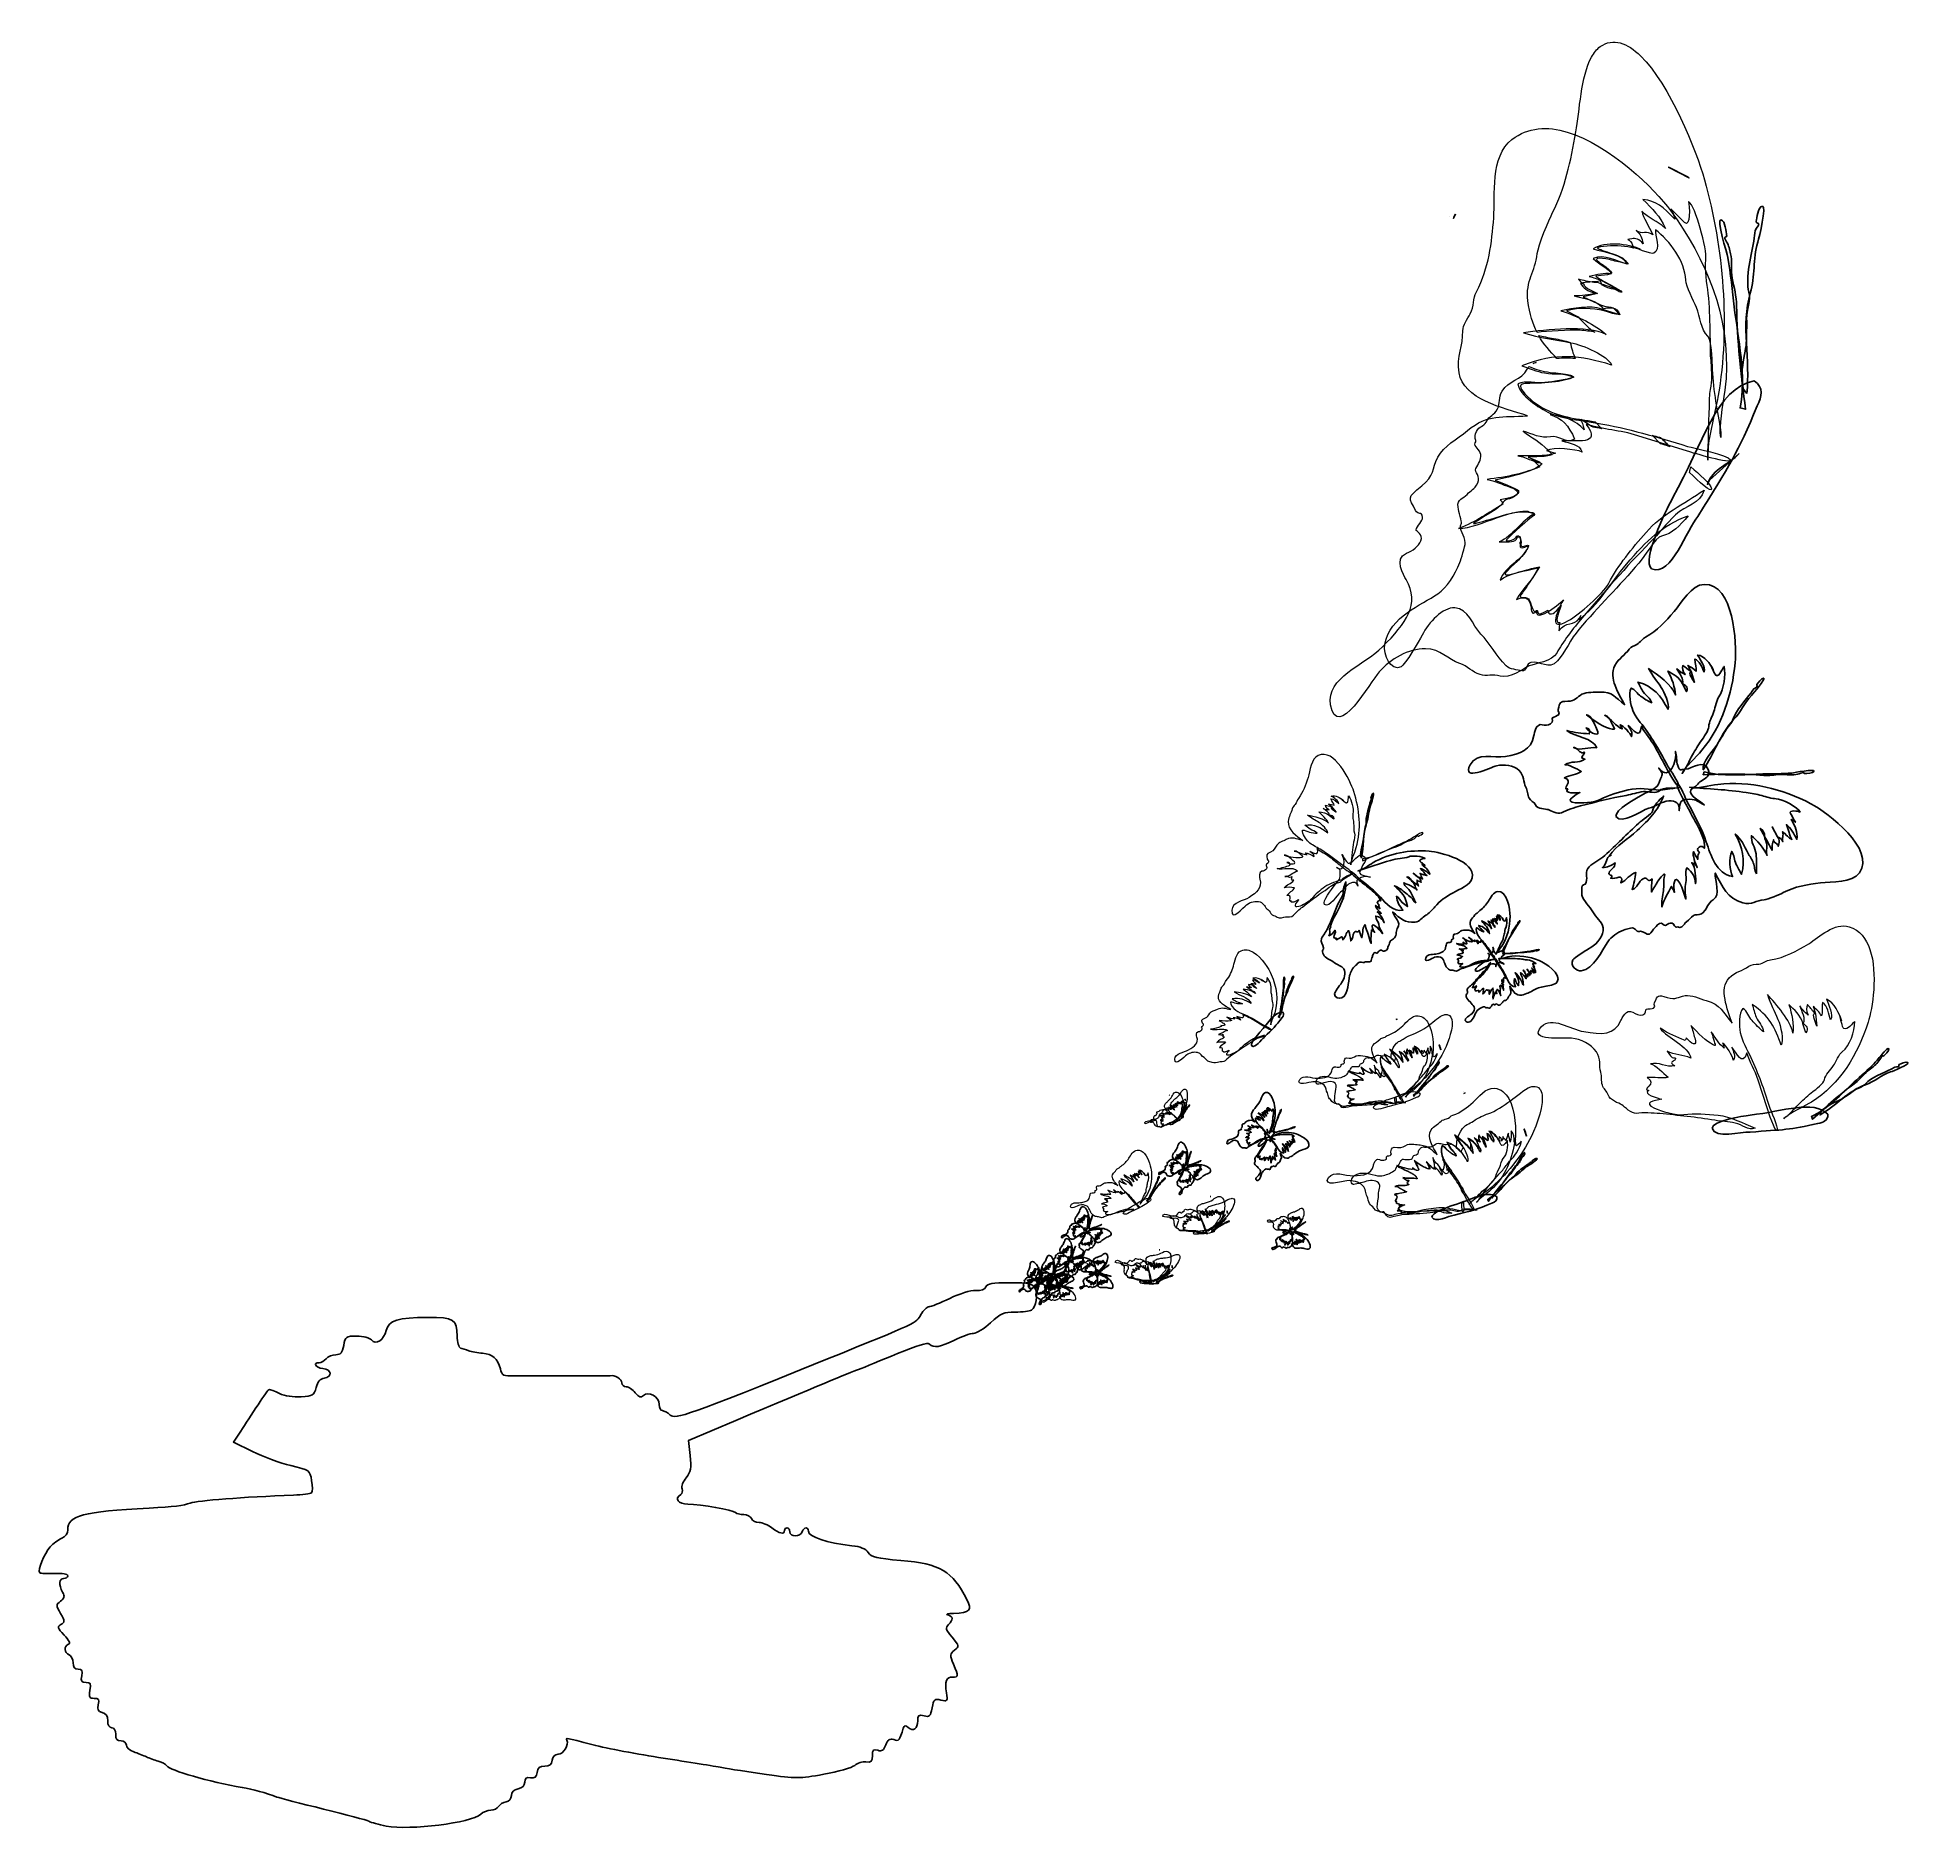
# Model space of a CAD drawing. Header units: centimetres. Extents: x -9.3 to 9.3, y -8.9 to 8.9.
import ezdxf

# ---------------------------------------------------------------- set-up
doc = ezdxf.new("R2010")
doc.units = ezdxf.units.CM
doc.header["$MEASUREMENT"] = 0
doc.layers.add('Layer 1', color=7, linetype='Continuous')

msp = doc.modelspace()

# ---------------------------------------------------------------- linework, layer by layer
at = {"layer": 'Layer 1', "lineweight": 0}
for points, knots in [([(6.132, 8.71562), (6.02845, 8.52394), (6.01311, 8.18077), (5.9765, 7.97304), (5.9765, 7.97304), (5.92577, 7.68544), (5.86931, 7.41005), (5.74621, 7.17235), (5.74621, 7.17235), (5.71189, 7.10607), (5.60214, 6.84289), (5.59361, 6.7644), (5.59361, 6.7644), (5.57407, 6.58496), (5.47488, 6.49895), (5.50044, 6.29681), (5.50044, 6.29681), (5.51701, 6.16576), (5.5489, 6.06593), (5.59211, 5.98118), (5.59211, 5.98118), (5.68776, 5.99527), (5.91411, 6.00835), (6.01954, 6.00285), (6.01954, 6.00285), (6.06628, 6.00041), (6.1218, 5.9933), (6.16535, 5.98414), (6.16535, 5.98414), (6.14967, 5.99389), (6.13351, 6.00429), (6.11776, 6.0181), (6.11776, 6.0181), (6.07722, 6.05365), (6.03866, 6.09536), (5.99998, 6.13589), (5.99998, 6.13589), (5.99998, 6.13589), (5.88324, 6.19635), (5.88324, 6.19635), (5.88324, 6.19635), (5.88324, 6.19635), (5.94258, 6.20845), (5.94258, 6.20845), (5.94258, 6.20845), (6.04394, 6.22933), (6.18867, 6.21929), (6.30166, 6.18265), (6.30166, 6.18265), (6.35826, 6.16429), (6.39976, 6.15646), (6.41047, 6.16262), (6.41047, 6.16262), (6.38947, 6.18345), (6.36827, 6.20423), (6.34701, 6.22528), (6.34701, 6.22528), (6.33181, 6.23101), (6.31577, 6.23499), (6.30166, 6.2348), (6.30166, 6.2348), (6.27931, 6.2345), (6.21451, 6.25751), (6.15668, 6.28567), (6.15668, 6.28567), (6.15668, 6.28567), (6.0509, 6.33672), (6.0509, 6.33672), (6.0509, 6.33672), (6.0509, 6.33672), (6.121, 6.35163), (6.121, 6.35163), (6.121, 6.35163), (6.121, 6.35163), (6.19148, 6.36727), (6.19148, 6.36727), (6.19148, 6.36727), (6.19148, 6.36727), (6.12026, 6.40415), (6.12026, 6.40415), (6.12026, 6.40415), (6.08136, 6.42456), (6.05331, 6.44748), (6.057, 6.4546), (6.057, 6.4546), (6.05779, 6.45613), (6.06013, 6.4569), (6.06371, 6.45857), (6.06371, 6.45857), (6.04304, 6.47024), (6.02265, 6.48562), (6.00268, 6.50973), (6.00268, 6.50973), (6.0529, 6.49747), (6.10515, 6.48742), (6.15679, 6.47648), (6.15679, 6.47648), (6.19537, 6.47894), (6.21712, 6.47457), (6.22756, 6.46031), (6.22756, 6.46031), (6.2624, 6.45154), (6.29675, 6.44123), (6.33028, 6.42853), (6.33028, 6.42853), (6.35605, 6.41877), (6.38128, 6.40284), (6.40621, 6.38456), (6.40621, 6.38456), (6.40642, 6.38451), (6.40673, 6.38423), (6.40694, 6.38418), (6.40694, 6.38418), (6.42463, 6.38043), (6.4357, 6.38054), (6.43396, 6.38602), (6.43396, 6.38602), (6.43246, 6.39074), (6.37291, 6.42576), (6.30231, 6.46444), (6.30231, 6.46444), (6.23172, 6.50311), (6.17518, 6.5372), (6.17654, 6.53982), (6.17654, 6.53982), (6.17789, 6.54244), (6.21588, 6.54808), (6.26103, 6.55193), (6.26103, 6.55193), (6.35765, 6.56019), (6.35354, 6.57882), (6.23996, 6.65688), (6.23996, 6.65688), (6.17793, 6.69951), (6.171, 6.71), (6.19608, 6.71778), (6.19608, 6.71778), (6.21268, 6.72293), (6.26383, 6.71722), (6.3098, 6.70544), (6.3098, 6.70544), (6.35578, 6.69366), (6.41651, 6.67876), (6.44431, 6.6721), (6.44431, 6.6721), (6.44431, 6.6721), (6.4948, 6.65992), (6.4948, 6.65992), (6.4948, 6.65992), (6.4948, 6.65992), (6.46648, 6.69693), (6.46648, 6.69693), (6.46648, 6.69693), (6.44451, 6.72578), (6.40983, 6.74237), (6.31151, 6.77346), (6.31151, 6.77346), (6.24217, 6.79538), (6.18808, 6.81736), (6.19056, 6.82214), (6.19056, 6.82214), (6.19303, 6.82691), (6.23708, 6.83489), (6.28918, 6.83997), (6.28918, 6.83997), (6.37341, 6.84819), (6.48053, 6.83887), (6.55034, 6.81925), (6.55034, 6.81925), (6.54791, 6.82527), (6.54543, 6.83182), (6.54323, 6.83969), (6.54323, 6.83969), (6.51825, 6.92934), (6.44862, 6.89414), (6.5339, 6.91156), (6.5339, 6.91156), (6.56686, 6.91829), (6.60656, 6.91182), (6.64634, 6.86078), (6.64634, 6.86078), (6.62781, 6.9321), (6.62626, 6.95034), (6.57649, 6.99379), (6.57649, 6.99379), (6.63356, 6.94721), (6.6834, 6.99921), (6.74047, 6.95263), (6.74047, 6.95263), (6.70102, 7.04663), (6.64779, 7.11439), (6.63139, 7.18789), (6.63139, 7.18789), (6.69788, 7.10762), (6.78494, 7.09646), (6.86525, 7.01557), (6.86525, 7.01557), (6.8142, 7.13727), (6.73323, 7.21035), (6.64335, 7.30088), (6.64335, 7.30088), (6.77589, 7.29151), (6.84351, 7.22488), (6.95902, 7.10854), (6.95902, 7.10854), (6.94085, 7.15819), (6.94562, 7.16779), (6.91941, 7.21006), (6.91941, 7.21006), (6.91941, 7.21006), (7.05614, 7.07314), (7.05614, 7.07314), (7.05614, 7.07314), (7.11371, 7.01515), (7.10769, 7.24195), (7.09537, 7.28374), (7.09537, 7.28374), (7.16621, 7.23735), (7.27989, 6.81186), (7.26795, 6.70181), (7.26795, 6.70181), (7.25778, 6.6082), (7.27864, 6.46604), (7.29096, 6.36866), (7.29096, 6.36866), (7.3074, 6.23849), (7.30609, 6.13099), (7.3102, 6.00487), (7.3102, 6.00487), (7.31292, 5.92158), (7.31342, 5.83639), (7.31324, 5.75003), (7.31324, 5.75003), (7.31715, 5.71883), (7.32073, 5.68615), (7.32261, 5.65486), (7.32261, 5.65486), (7.32973, 5.53679), (7.32937, 5.48252), (7.30682, 5.37625), (7.30682, 5.37625), (7.30167, 5.1965), (7.2949, 5.01764), (7.29043, 4.84655), (7.29043, 4.84655), (7.30709, 5.0081), (7.36353, 5.1978), (7.38804, 5.3407), (7.38804, 5.3407), (7.50967, 6.04959), (7.44369, 6.80949), (7.25336, 7.49894), (7.25336, 7.49894), (7.17365, 7.78762), (6.91045, 8.44274), (6.61922, 8.72866), (6.61922, 8.72866), (6.48684, 8.85862), (6.34804, 8.91198), (6.21892, 8.8205), (6.21892, 8.8205), (6.18433, 8.79599), (6.1559, 8.75983), (6.13201, 8.7156), (6.13201, 8.7156), (6.13201, 8.7156), (6.132, 8.71562), (6.132, 8.71562)], [0, 0, 0, 0, 0.01470588, 0.01470588, 0.01470588, 0.01470588, 0.02941176, 0.02941176, 0.02941176, 0.02941176, 0.04411765, 0.04411765, 0.04411765, 0.04411765, 0.05882353, 0.05882353, 0.05882353, 0.05882353, 0.07352941, 0.07352941, 0.07352941, 0.07352941, 0.08823529, 0.08823529, 0.08823529, 0.08823529, 0.10294118, 0.10294118, 0.10294118, 0.10294118, 0.11764706, 0.11764706, 0.11764706, 0.11764706, 0.13235294, 0.13235294, 0.13235294, 0.13235294, 0.14705882, 0.14705882, 0.14705882, 0.14705882, 0.16176471, 0.16176471, 0.16176471, 0.16176471, 0.17647059, 0.17647059, 0.17647059, 0.17647059, 0.19117647, 0.19117647, 0.19117647, 0.19117647, 0.20588235, 0.20588235, 0.20588235, 0.20588235, 0.22058824, 0.22058824, 0.22058824, 0.22058824, 0.23529412, 0.23529412, 0.23529412, 0.23529412, 0.25, 0.25, 0.25, 0.25, 0.26470588, 0.26470588, 0.26470588, 0.26470588, 0.27941176, 0.27941176, 0.27941176, 0.27941176, 0.29411765, 0.29411765, 0.29411765, 0.29411765, 0.30882353, 0.30882353, 0.30882353, 0.30882353, 0.32352941, 0.32352941, 0.32352941, 0.32352941, 0.33823529, 0.33823529, 0.33823529, 0.33823529, 0.35294118, 0.35294118, 0.35294118, 0.35294118, 0.36764706, 0.36764706, 0.36764706, 0.36764706, 0.38235294, 0.38235294, 0.38235294, 0.38235294, 0.39705882, 0.39705882, 0.39705882, 0.39705882, 0.41176471, 0.41176471, 0.41176471, 0.41176471, 0.42647059, 0.42647059, 0.42647059, 0.42647059, 0.44117647, 0.44117647, 0.44117647, 0.44117647, 0.45588235, 0.45588235, 0.45588235, 0.45588235, 0.47058824, 0.47058824, 0.47058824, 0.47058824, 0.48529412, 0.48529412, 0.48529412, 0.48529412, 0.5, 0.5, 0.5, 0.5, 0.51470588, 0.51470588, 0.51470588, 0.51470588, 0.52941176, 0.52941176, 0.52941176, 0.52941176, 0.54411765, 0.54411765, 0.54411765, 0.54411765, 0.55882353, 0.55882353, 0.55882353, 0.55882353, 0.57352941, 0.57352941, 0.57352941, 0.57352941, 0.58823529, 0.58823529, 0.58823529, 0.58823529, 0.60294118, 0.60294118, 0.60294118, 0.60294118, 0.61764706, 0.61764706, 0.61764706, 0.61764706, 0.63235294, 0.63235294, 0.63235294, 0.63235294, 0.64705882, 0.64705882, 0.64705882, 0.64705882, 0.66176471, 0.66176471, 0.66176471, 0.66176471, 0.67647059, 0.67647059, 0.67647059, 0.67647059, 0.69117647, 0.69117647, 0.69117647, 0.69117647, 0.70588235, 0.70588235, 0.70588235, 0.70588235, 0.72058824, 0.72058824, 0.72058824, 0.72058824, 0.73529412, 0.73529412, 0.73529412, 0.73529412, 0.75, 0.75, 0.75, 0.75, 0.76470588, 0.76470588, 0.76470588, 0.76470588, 0.77941176, 0.77941176, 0.77941176, 0.77941176, 0.79411765, 0.79411765, 0.79411765, 0.79411765, 0.80882353, 0.80882353, 0.80882353, 0.80882353, 0.82352941, 0.82352941, 0.82352941, 0.82352941, 0.83823529, 0.83823529, 0.83823529, 0.83823529, 0.85294118, 0.85294118, 0.85294118, 0.85294118, 0.86764706, 0.86764706, 0.86764706, 0.86764706, 0.88235294, 0.88235294, 0.88235294, 0.88235294, 0.89705882, 0.89705882, 0.89705882, 0.89705882, 0.91176471, 0.91176471, 0.91176471, 0.91176471, 0.92647059, 0.92647059, 0.92647059, 0.92647059, 0.94117647, 0.94117647, 0.94117647, 0.94117647, 0.95588235, 0.95588235, 0.95588235, 0.95588235, 0.97058824, 0.97058824, 0.97058824, 0.97058824, 1, 1, 1, 1]), ([(5.8891, 7.97225), (5.69389, 8.03024), (5.50196, 8.0227), (5.3424, 7.89826), (5.3424, 7.89826), (5.12164, 7.7261), (5.17884, 7.3449), (5.16128, 7.1206), (5.16128, 7.1206), (5.14146, 6.86783), (5.11492, 6.62832), (4.98947, 6.38609), (4.98947, 6.38609), (4.95448, 6.31852), (4.9676, 6.24317), (4.92789, 6.16649), (4.92789, 6.16649), (4.90073, 6.11405), (4.853, 6.05448), (4.85432, 5.99925), (4.85432, 5.99925), (4.8579, 5.84961), (4.789, 5.74216), (4.81656, 5.58113), (4.81656, 5.58113), (4.86186, 5.31636), (5.24938, 5.23263), (5.49809, 5.15491), (5.49809, 5.15491), (5.24049, 5.13285), (5.10934, 5.17918), (4.90024, 5.00734), (4.90024, 5.00734), (4.79831, 4.92356), (4.66379, 4.85281), (4.60629, 4.74178), (4.60629, 4.74178), (4.5464, 4.62614), (4.57619, 4.55855), (4.44564, 4.45674), (4.44564, 4.45674), (4.29359, 4.33815), (4.31956, 4.3446), (4.38539, 4.21454), (4.38539, 4.21454), (4.41268, 4.16062), (4.44421, 4.21306), (4.45386, 4.14538), (4.45386, 4.14538), (4.45872, 4.11132), (4.39566, 4.05774), (4.38998, 4.02203), (4.38998, 4.02203), (4.38712, 4.00414), (4.46409, 3.97739), (4.43716, 3.91175), (4.43716, 3.91175), (4.41472, 3.85702), (4.35459, 3.81313), (4.29532, 3.78888), (4.29532, 3.78888), (4.16513, 3.73558), (4.26894, 3.56647), (4.29079, 3.52842), (4.29079, 3.52842), (4.43284, 3.28111), (4.29371, 3.09769), (4.05735, 2.86009), (4.05735, 2.86009), (3.87251, 2.67428), (3.49565, 2.55523), (3.54173, 2.28335), (3.54173, 2.28335), (3.60486, 1.91084), (3.93681, 2.50991), (4.02355, 2.60963), (4.02355, 2.60963), (4.13585, 2.73868), (4.31375, 2.84159), (4.48299, 2.84054), (4.48299, 2.84054), (4.63785, 2.83959), (4.70485, 2.73112), (4.82336, 2.69409), (4.82336, 2.69409), (4.90661, 2.66808), (4.94162, 2.60937), (5.02486, 2.58335), (5.02486, 2.58335), (5.08813, 2.56358), (5.15614, 2.5901), (5.22487, 2.56862), (5.22487, 2.56862), (5.32207, 2.53825), (5.45387, 2.645), (5.51242, 2.66899), (5.51242, 2.66899), (5.57007, 2.69258), (5.74576, 2.71681), (5.78776, 2.79792), (5.78776, 2.79792), (5.84166, 2.902), (5.95597, 3.05077), (6.03722, 3.14478), (6.03722, 3.14478), (6.25502, 3.39683), (6.47467, 3.65569), (6.71219, 3.89437), (6.71219, 3.89437), (6.80205, 3.9847), (6.87052, 4.07974), (6.96729, 4.17122), (6.96729, 4.17122), (7.06451, 4.26316), (7.21602, 4.27823), (7.2506, 4.41622), (7.2506, 4.41622), (7.04785, 4.27873), (6.82796, 4.17457), (6.67357, 3.996), (6.67357, 3.996), (6.53488, 3.83554), (6.39675, 3.67183), (6.30338, 3.49153), (6.30338, 3.49153), (6.24706, 3.38277), (6.00392, 3.17771), (5.90219, 3.11958), (5.90219, 3.11958), (5.69966, 3.00385), (5.77902, 3.18381), (5.85272, 3.32612), (5.85272, 3.32612), (5.79288, 3.26781), (5.56823, 3.09395), (5.58803, 3.21775), (5.58803, 3.21775), (5.48175, 3.10716), (5.60197, 3.4256), (5.38572, 3.32874), (5.38572, 3.32874), (5.44287, 3.4391), (5.56625, 3.53661), (5.60094, 3.64364), (5.60094, 3.64364), (5.48615, 3.61766), (5.29487, 3.58407), (5.2252, 3.5222), (5.2252, 3.5222), (5.27092, 3.66337), (5.45282, 3.71577), (5.50659, 3.86419), (5.50659, 3.86419), (5.38446, 3.81023), (5.44171, 3.88108), (5.41683, 3.89224), (5.41683, 3.89224), (5.4368, 3.88327), (5.42265, 4.00417), (5.3826, 3.92682), (5.3826, 3.92682), (5.36467, 3.8922), (5.27913, 3.90541), (5.21458, 3.90084), (5.21458, 3.90084), (5.35535, 3.96263), (5.43111, 4.11), (5.5655, 4.17931), (5.5655, 4.17931), (5.36997, 4.27439), (5.03415, 4.03832), (4.8129, 4.03318), (4.8129, 4.03318), (4.9943, 4.10741), (5.10397, 4.18606), (5.25134, 4.27748), (5.25134, 4.27748), (5.2444, 4.29456), (5.23691, 4.30984), (5.22525, 4.32061), (5.22525, 4.32061), (5.35827, 4.33538), (5.49566, 4.39222), (5.31406, 4.44896), (5.31406, 4.44896), (5.25098, 4.46867), (5.17236, 4.50678), (5.09595, 4.52223), (5.09595, 4.52223), (5.27668, 4.54197), (5.50908, 4.59022), (5.59852, 4.64583), (5.59852, 4.64583), (5.67367, 4.69256), (5.64467, 4.66946), (5.53005, 4.71499), (5.53005, 4.71499), (5.48798, 4.73171), (5.44486, 4.75002), (5.40018, 4.75728), (5.40018, 4.75728), (5.52733, 4.7615), (5.66713, 4.74357), (5.77345, 4.78224), (5.77345, 4.78224), (5.74284, 4.78992), (5.7143, 4.80261), (5.68369, 4.81029), (5.68369, 4.81029), (5.75806, 4.8444), (5.97182, 4.82273), (6.04043, 4.79435), (6.04043, 4.79435), (6.0124, 4.87228), (5.92095, 4.87945), (5.83732, 4.90559), (5.83732, 4.90559), (5.96206, 4.91626), (6.24798, 4.85056), (6.07842, 5.0691), (6.07842, 5.0691), (6.25507, 5.0139), (6.40794, 5.0139), (6.59259, 4.9562), (6.59259, 4.9562), (6.59259, 4.9562), (7.08547, 4.80219), (7.08547, 4.80219), (7.08547, 4.80219), (7.13835, 4.78567), (7.5334, 4.6658), (7.51068, 4.71709), (7.51068, 4.71709), (7.48705, 4.77036), (7.1501, 4.82976), (7.08432, 4.85032), (7.08432, 4.85032), (6.7855, 4.9437), (6.49259, 5.02908), (6.18947, 5.08217), (6.18947, 5.08217), (6.0342, 5.10937), (5.85245, 5.11951), (5.71938, 5.18129), (5.71938, 5.18129), (5.61062, 5.23179), (5.41565, 5.35666), (5.40105, 5.47098), (5.40105, 5.47098), (5.47643, 5.50734), (5.5875, 5.47493), (5.66803, 5.48309), (5.66803, 5.48309), (5.75382, 5.4918), (5.8761, 5.51189), (5.95551, 5.53657), (5.95551, 5.53657), (5.86078, 5.58545), (5.76715, 5.56033), (5.66574, 5.57935), (5.66574, 5.57935), (5.58907, 5.59373), (5.51448, 5.62661), (5.44134, 5.64947), (5.44134, 5.64947), (5.77477, 5.78598), (6.02181, 5.7547), (6.33125, 5.65801), (6.33125, 5.65801), (6.29752, 5.75099), (6.0425, 5.85827), (5.92584, 5.88023), (5.92584, 5.88023), (5.76731, 5.91006), (5.62314, 5.92705), (5.45575, 5.97935), (5.45575, 5.97935), (5.69058, 6.00699), (6.08247, 6.05806), (6.27911, 5.96006), (6.27911, 5.96006), (6.16817, 6.05958), (5.9959, 6.1441), (5.82882, 6.19631), (5.82882, 6.19631), (5.9489, 6.22353), (6.11893, 6.25354), (6.23609, 6.21321), (6.23609, 6.21321), (6.23569, 6.21309), (6.2353, 6.21284), (6.23491, 6.21273), (6.23491, 6.21273), (6.23491, 6.21273), (6.25094, 6.20772), (6.25094, 6.20772), (6.25094, 6.20772), (6.25094, 6.20772), (6.41443, 6.15663), (6.41443, 6.15663), (6.41443, 6.15663), (6.38151, 6.24463), (6.30864, 6.23294), (6.24677, 6.21584), (6.24677, 6.21584), (6.20726, 6.29954), (6.05485, 6.31676), (5.95888, 6.34675), (5.95888, 6.34675), (6.03908, 6.34028), (6.09846, 6.35462), (6.18018, 6.37314), (6.18018, 6.37314), (6.08613, 6.38664), (6.04933, 6.42735), (6.02275, 6.4701), (6.02275, 6.4701), (6.08402, 6.4878), (6.14004, 6.47828), (6.22545, 6.49292), (6.22545, 6.49292), (6.21162, 6.42787), (6.35804, 6.4131), (6.43114, 6.39026), (6.43114, 6.39026), (6.43114, 6.39026), (6.23891, 6.49554), (6.23891, 6.49554), (6.23891, 6.49554), (6.24071, 6.49589), (6.24223, 6.49612), (6.24406, 6.49649), (6.24406, 6.49649), (6.24027, 6.49719), (6.23698, 6.49812), (6.23326, 6.49901), (6.23326, 6.49901), (6.23326, 6.49901), (6.22804, 6.50151), (6.22804, 6.50151), (6.22804, 6.50151), (6.22784, 6.50101), (6.22745, 6.50054), (6.22728, 6.50004), (6.22728, 6.50004), (6.18746, 6.5107), (6.15114, 6.53072), (6.11023, 6.53832), (6.11023, 6.53832), (6.19196, 6.55684), (6.25132, 6.57115), (6.33153, 6.56471), (6.33153, 6.56471), (6.29799, 6.6187), (6.21731, 6.65362), (6.15014, 6.71608), (6.15014, 6.71608), (6.25507, 6.76423), (6.38562, 6.69027), (6.48479, 6.65928), (6.48479, 6.65928), (6.44981, 6.75652), (6.25427, 6.77908), (6.14784, 6.81234), (6.14784, 6.81234), (6.26937, 6.89057), (6.49576, 6.86022), (6.61484, 6.80972), (6.61484, 6.80972), (6.61484, 6.80972), (6.52508, 6.83777), (6.52508, 6.83777), (6.52508, 6.83777), (6.55786, 6.82753), (6.72048, 6.75389), (6.74948, 6.76765), (6.74948, 6.76765), (6.82465, 6.80331), (6.76044, 6.95296), (6.76618, 7.00128), (6.76618, 7.00128), (6.90907, 6.89218), (7.06283, 6.68615), (7.06723, 6.50202), (7.06723, 6.50202), (7.06876, 6.43835), (7.14441, 6.29889), (7.17437, 6.22884), (7.17437, 6.22884), (7.21455, 6.13491), (7.21547, 6.01509), (7.28576, 5.9441), (7.28576, 5.9441), (7.32584, 5.9036), (7.33064, 5.71501), (7.33205, 5.65411), (7.33205, 5.65411), (7.33447, 5.55137), (7.34742, 5.43845), (7.36191, 5.33599), (7.36191, 5.33599), (7.3756, 5.23923), (7.39899, 5.13455), (7.40993, 5.04034), (7.40993, 5.04034), (7.41518, 5.18117), (7.45731, 5.37981), (7.46761, 5.5239), (7.46761, 5.5239), (7.51117, 6.13325), (7.26809, 6.71462), (6.91715, 7.19211), (6.91715, 7.19211), (6.76393, 7.40057), (6.31859, 7.84471), (5.88911, 7.97227), (5.88911, 7.97227), (5.88911, 7.97227), (5.8891, 7.97225), (5.8891, 7.97225)], [0, 0, 0, 0, 0.00943396, 0.00943396, 0.00943396, 0.00943396, 0.01886792, 0.01886792, 0.01886792, 0.01886792, 0.02830189, 0.02830189, 0.02830189, 0.02830189, 0.03773585, 0.03773585, 0.03773585, 0.03773585, 0.04716981, 0.04716981, 0.04716981, 0.04716981, 0.05660377, 0.05660377, 0.05660377, 0.05660377, 0.06603774, 0.06603774, 0.06603774, 0.06603774, 0.0754717, 0.0754717, 0.0754717, 0.0754717, 0.08490566, 0.08490566, 0.08490566, 0.08490566, 0.09433962, 0.09433962, 0.09433962, 0.09433962, 0.10377358, 0.10377358, 0.10377358, 0.10377358, 0.11320755, 0.11320755, 0.11320755, 0.11320755, 0.12264151, 0.12264151, 0.12264151, 0.12264151, 0.13207547, 0.13207547, 0.13207547, 0.13207547, 0.14150943, 0.14150943, 0.14150943, 0.14150943, 0.1509434, 0.1509434, 0.1509434, 0.1509434, 0.16037736, 0.16037736, 0.16037736, 0.16037736, 0.16981132, 0.16981132, 0.16981132, 0.16981132, 0.17924528, 0.17924528, 0.17924528, 0.17924528, 0.18867925, 0.18867925, 0.18867925, 0.18867925, 0.19811321, 0.19811321, 0.19811321, 0.19811321, 0.20754717, 0.20754717, 0.20754717, 0.20754717, 0.21698113, 0.21698113, 0.21698113, 0.21698113, 0.22641509, 0.22641509, 0.22641509, 0.22641509, 0.23584906, 0.23584906, 0.23584906, 0.23584906, 0.24528302, 0.24528302, 0.24528302, 0.24528302, 0.25471698, 0.25471698, 0.25471698, 0.25471698, 0.26415094, 0.26415094, 0.26415094, 0.26415094, 0.27358491, 0.27358491, 0.27358491, 0.27358491, 0.28301887, 0.28301887, 0.28301887, 0.28301887, 0.29245283, 0.29245283, 0.29245283, 0.29245283, 0.30188679, 0.30188679, 0.30188679, 0.30188679, 0.31132075, 0.31132075, 0.31132075, 0.31132075, 0.32075472, 0.32075472, 0.32075472, 0.32075472, 0.33018868, 0.33018868, 0.33018868, 0.33018868, 0.33962264, 0.33962264, 0.33962264, 0.33962264, 0.3490566, 0.3490566, 0.3490566, 0.3490566, 0.35849057, 0.35849057, 0.35849057, 0.35849057, 0.36792453, 0.36792453, 0.36792453, 0.36792453, 0.37735849, 0.37735849, 0.37735849, 0.37735849, 0.38679245, 0.38679245, 0.38679245, 0.38679245, 0.39622642, 0.39622642, 0.39622642, 0.39622642, 0.40566038, 0.40566038, 0.40566038, 0.40566038, 0.41509434, 0.41509434, 0.41509434, 0.41509434, 0.4245283, 0.4245283, 0.4245283, 0.4245283, 0.43396226, 0.43396226, 0.43396226, 0.43396226, 0.44339623, 0.44339623, 0.44339623, 0.44339623, 0.45283019, 0.45283019, 0.45283019, 0.45283019, 0.46226415, 0.46226415, 0.46226415, 0.46226415, 0.47169811, 0.47169811, 0.47169811, 0.47169811, 0.48113208, 0.48113208, 0.48113208, 0.48113208, 0.49056604, 0.49056604, 0.49056604, 0.49056604, 0.5, 0.5, 0.5, 0.5, 0.50943396, 0.50943396, 0.50943396, 0.50943396, 0.51886792, 0.51886792, 0.51886792, 0.51886792, 0.52830189, 0.52830189, 0.52830189, 0.52830189, 0.53773585, 0.53773585, 0.53773585, 0.53773585, 0.54716981, 0.54716981, 0.54716981, 0.54716981, 0.55660377, 0.55660377, 0.55660377, 0.55660377, 0.56603774, 0.56603774, 0.56603774, 0.56603774, 0.5754717, 0.5754717, 0.5754717, 0.5754717, 0.58490566, 0.58490566, 0.58490566, 0.58490566, 0.59433962, 0.59433962, 0.59433962, 0.59433962, 0.60377358, 0.60377358, 0.60377358, 0.60377358, 0.61320755, 0.61320755, 0.61320755, 0.61320755, 0.62264151, 0.62264151, 0.62264151, 0.62264151, 0.63207547, 0.63207547, 0.63207547, 0.63207547, 0.64150943, 0.64150943, 0.64150943, 0.64150943, 0.6509434, 0.6509434, 0.6509434, 0.6509434, 0.66037736, 0.66037736, 0.66037736, 0.66037736, 0.66981132, 0.66981132, 0.66981132, 0.66981132, 0.67924528, 0.67924528, 0.67924528, 0.67924528, 0.68867925, 0.68867925, 0.68867925, 0.68867925, 0.69811321, 0.69811321, 0.69811321, 0.69811321, 0.70754717, 0.70754717, 0.70754717, 0.70754717, 0.71698113, 0.71698113, 0.71698113, 0.71698113, 0.72641509, 0.72641509, 0.72641509, 0.72641509, 0.73584906, 0.73584906, 0.73584906, 0.73584906, 0.74528302, 0.74528302, 0.74528302, 0.74528302, 0.75471698, 0.75471698, 0.75471698, 0.75471698, 0.76415094, 0.76415094, 0.76415094, 0.76415094, 0.77358491, 0.77358491, 0.77358491, 0.77358491, 0.78301887, 0.78301887, 0.78301887, 0.78301887, 0.79245283, 0.79245283, 0.79245283, 0.79245283, 0.80188679, 0.80188679, 0.80188679, 0.80188679, 0.81132075, 0.81132075, 0.81132075, 0.81132075, 0.82075472, 0.82075472, 0.82075472, 0.82075472, 0.83018868, 0.83018868, 0.83018868, 0.83018868, 0.83962264, 0.83962264, 0.83962264, 0.83962264, 0.8490566, 0.8490566, 0.8490566, 0.8490566, 0.85849057, 0.85849057, 0.85849057, 0.85849057, 0.86792453, 0.86792453, 0.86792453, 0.86792453, 0.87735849, 0.87735849, 0.87735849, 0.87735849, 0.88679245, 0.88679245, 0.88679245, 0.88679245, 0.89622642, 0.89622642, 0.89622642, 0.89622642, 0.90566038, 0.90566038, 0.90566038, 0.90566038, 0.91509434, 0.91509434, 0.91509434, 0.91509434, 0.9245283, 0.9245283, 0.9245283, 0.9245283, 0.93396226, 0.93396226, 0.93396226, 0.93396226, 0.94339623, 0.94339623, 0.94339623, 0.94339623, 0.95283019, 0.95283019, 0.95283019, 0.95283019, 0.96226415, 0.96226415, 0.96226415, 0.96226415, 0.97169811, 0.97169811, 0.97169811, 0.97169811, 0.98113208, 0.98113208, 0.98113208, 0.98113208, 1, 1, 1, 1]), ([(5.60795, 5.95064), (5.65692, 5.86427), (5.71907, 5.79374), (5.78888, 5.72286), (5.78888, 5.72286), (5.84773, 5.72777), (5.90887, 5.72781), (5.97119, 5.72249), (5.97119, 5.72249), (5.94887, 5.77123), (5.93151, 5.8247), (5.92133, 5.88332), (5.92133, 5.88332), (5.8668, 5.89859), (5.81095, 5.91178), (5.75583, 5.92154), (5.75583, 5.92154), (5.69831, 5.93172), (5.64594, 5.94204), (5.60795, 5.95063), (5.60795, 5.95063), (5.60795, 5.95063), (5.60795, 5.95064), (5.60795, 5.95064)], [0, 0, 0, 0, 0.14285714, 0.14285714, 0.14285714, 0.14285714, 0.28571429, 0.28571429, 0.28571429, 0.28571429, 0.42857143, 0.42857143, 0.42857143, 0.42857143, 0.57142857, 0.57142857, 0.57142857, 0.57142857, 0.71428571, 0.71428571, 0.71428571, 0.71428571, 1, 1, 1, 1]), ([(4.9898, 4.99792), (4.95635, 4.93333), (4.99454, 4.91716), (4.97784, 4.88493), (4.97784, 4.88493), (4.95926, 4.84905), (5.02608, 4.81924), (5.03241, 4.76915), (5.03241, 4.76915), (5.03944, 4.71352), (5.00662, 4.67441), (4.98385, 4.63042), (4.98385, 4.63042), (4.9651, 4.59421), (5.03528, 4.55173), (5.00179, 4.48705), (5.00179, 4.48705), (4.96606, 4.41805), (4.93118, 4.4168), (4.89664, 4.3739), (4.89664, 4.3739), (4.85849, 4.32653), (4.79534, 4.3361), (4.8068, 4.24537), (4.8068, 4.24537), (4.81231, 4.20179), (4.84741, 4.10084), (4.84043, 4.08736), (4.84043, 4.08736), (4.80425, 4.01749), (4.87926, 3.96665), (4.87835, 3.89268), (4.87835, 3.89268), (4.8779, 3.8567), (4.83595, 3.72967), (4.82381, 3.69746), (4.82381, 3.69746), (4.77534, 3.56896), (4.69764, 3.45148), (4.60453, 3.3855), (4.60453, 3.3855), (4.44537, 3.27275), (4.12821, 3.16479), (4.0797, 2.88447), (4.0797, 2.88447), (4.06175, 2.78082), (4.14039, 2.61078), (4.24035, 2.66068), (4.24035, 2.66068), (4.28131, 2.68113), (4.42029, 2.91824), (4.44968, 2.975), (4.44968, 2.975), (4.51642, 3.10387), (4.65205, 3.25268), (4.77452, 3.24626), (4.77452, 3.24626), (4.91591, 3.23884), (4.94391, 3.07645), (5.03303, 2.98669), (5.03303, 2.98669), (5.12178, 2.8973), (5.18744, 2.76837), (5.28336, 2.67176), (5.28336, 2.67176), (5.32283, 2.63201), (5.39386, 2.63308), (5.44166, 2.62144), (5.44166, 2.62144), (5.48439, 2.61101), (5.48631, 2.69465), (5.53084, 2.70375), (5.53084, 2.70375), (5.63385, 2.72479), (5.70173, 2.62106), (5.79364, 2.72036), (5.79364, 2.72036), (5.86975, 2.80257), (5.92835, 2.94204), (6.00664, 3.03278), (6.00664, 3.03278), (6.20175, 3.25893), (6.4078, 3.46539), (6.60286, 3.69145), (6.60286, 3.69145), (6.6556, 3.75258), (6.76945, 3.94785), (6.82744, 3.9597), (6.82744, 3.9597), (6.93529, 3.98173), (7.00685, 4.06148), (7.09286, 4.16117), (7.09286, 4.16117), (6.82683, 4.0639), (6.68559, 3.91866), (6.47955, 3.67988), (6.47955, 3.67988), (6.31143, 3.48507), (6.20706, 3.27315), (6.00618, 3.13078), (6.00618, 3.13078), (6.00618, 3.13078), (6.01226, 3.14253), (6.01226, 3.14253), (6.01226, 3.14253), (5.96012, 3.06173), (5.87408, 3.11995), (5.80895, 3.01783), (5.80895, 3.01783), (5.80848, 3.04858), (5.81275, 3.07608), (5.81902, 3.102), (5.81902, 3.102), (5.77661, 3.0975), (5.77893, 3.13154), (5.82177, 3.24397), (5.82177, 3.24397), (5.82177, 3.24397), (5.83176, 3.27045), (5.83176, 3.27045), (5.83176, 3.27045), (5.79862, 3.24118), (5.77778, 3.1951), (5.73516, 3.1864), (5.73516, 3.1864), (5.70675, 3.1806), (5.70141, 3.20291), (5.69836, 3.22501), (5.69836, 3.22501), (5.63232, 3.18265), (5.60269, 3.17678), (5.59895, 3.20386), (5.59895, 3.20386), (5.59607, 3.22473), (5.59202, 3.22686), (5.57728, 3.21415), (5.57728, 3.21415), (5.56422, 3.20289), (5.55191, 3.21967), (5.53411, 3.27282), (5.53411, 3.27282), (5.51138, 3.3407), (5.50485, 3.34781), (5.46051, 3.35004), (5.46051, 3.35004), (5.41232, 3.35247), (5.41173, 3.353), (5.44564, 3.39685), (5.44564, 3.39685), (5.46452, 3.42126), (5.51102, 3.48972), (5.54838, 3.54849), (5.54838, 3.54849), (5.54838, 3.54849), (5.61572, 3.65515), (5.61572, 3.65515), (5.61572, 3.65515), (5.61572, 3.65515), (5.56527, 3.64403), (5.56527, 3.64403), (5.56527, 3.64403), (5.53725, 3.6381), (5.45624, 3.61631), (5.3856, 3.59555), (5.3856, 3.59555), (5.2401, 3.5528), (5.23829, 3.56657), (5.37095, 3.686), (5.37095, 3.686), (5.41973, 3.72992), (5.47203, 3.78949), (5.48748, 3.81932), (5.48748, 3.81932), (5.51491, 3.87229), (5.51465, 3.87352), (5.47256, 3.86243), (5.47256, 3.86243), (5.4309, 3.85145), (5.42968, 3.85244), (5.43203, 3.89925), (5.43203, 3.89925), (5.43458, 3.94981), (5.40191, 3.98313), (5.38391, 3.94838), (5.38391, 3.94838), (5.37377, 3.9288), (5.30221, 3.90316), (5.28429, 3.91244), (5.28429, 3.91244), (5.27393, 3.9178), (5.4671, 4.09723), (5.53387, 4.14446), (5.53387, 4.14446), (5.57592, 4.17421), (5.57665, 4.17718), (5.54823, 4.19196), (5.54823, 4.19196), (5.54799, 4.19201), (5.54774, 4.19229), (5.5475, 4.19234), (5.5475, 4.19234), (5.53049, 4.19561), (5.5144, 4.19939), (5.50033, 4.20373), (5.50033, 4.20373), (5.5016, 4.20436), (5.5028, 4.20489), (5.50405, 4.20553), (5.50405, 4.20553), (5.44309, 4.21458), (5.34893, 4.19556), (5.17587, 4.14177), (5.17587, 4.14177), (5.05484, 4.10415), (4.95852, 4.07807), (4.9613, 4.08343), (4.9613, 4.08343), (4.96407, 4.08879), (5.02857, 4.13012), (5.10498, 4.17569), (5.10498, 4.17569), (5.18352, 4.22254), (5.24573, 4.27018), (5.24743, 4.28535), (5.24743, 4.28535), (5.24923, 4.30143), (5.27659, 4.3194), (5.31649, 4.3306), (5.31649, 4.3306), (5.35311, 4.34087), (5.39101, 4.36483), (5.40044, 4.38303), (5.40044, 4.38303), (5.41709, 4.41519), (5.41357, 4.41708), (5.29622, 4.46587), (5.29622, 4.46587), (5.29622, 4.46587), (5.17601, 4.51602), (5.17601, 4.51602), (5.17601, 4.51602), (5.17601, 4.51602), (5.26058, 4.53368), (5.26058, 4.53368), (5.26058, 4.53368), (5.37697, 4.55724), (5.55749, 4.6156), (5.61831, 4.64731), (5.61831, 4.64731), (5.59253, 4.67342), (5.56775, 4.70387), (5.54027, 4.72497), (5.54027, 4.72497), (5.56264, 4.71001), (5.59264, 4.69844), (5.62337, 4.69125), (5.62337, 4.69125), (5.61289, 4.69783), (5.59842, 4.70466), (5.57635, 4.71374), (5.57635, 4.71374), (5.57635, 4.71374), (5.50282, 4.74437), (5.50282, 4.74437), (5.50282, 4.74437), (5.50282, 4.74437), (5.58902, 4.74721), (5.58902, 4.74721), (5.58902, 4.74721), (5.66228, 4.74943), (5.71254, 4.75579), (5.74163, 4.76501), (5.74163, 4.76501), (5.73279, 4.77911), (5.7199, 4.79526), (5.70164, 4.81365), (5.70164, 4.81365), (5.61682, 4.89908), (5.53917, 4.93582), (5.45247, 5.00135), (5.45247, 5.00135), (5.54095, 4.97354), (5.63236, 4.92724), (5.7246, 4.94609), (5.7246, 4.94609), (5.81705, 4.96498), (5.8715, 4.8704), (5.96464, 4.92234), (5.96464, 4.92234), (5.90801, 5.05735), (5.83262, 5.13325), (5.72291, 5.16577), (5.72291, 5.16577), (5.8095, 5.16411), (5.98717, 5.11172), (6.05914, 5.01493), (6.05914, 5.01493), (6.04524, 5.06842), (6.0411, 5.09193), (6.01882, 5.11868), (6.01882, 5.11868), (6.01194, 5.11973), (6.00504, 5.12091), (5.99816, 5.12193), (5.99816, 5.12193), (5.79768, 5.15162), (5.64002, 5.21712), (5.52577, 5.31907), (5.52577, 5.31907), (5.43851, 5.39693), (5.4083, 5.44844), (5.43949, 5.46711), (5.43949, 5.46711), (5.44944, 5.47307), (5.52405, 5.4783), (5.60458, 5.47845), (5.60458, 5.47845), (5.68511, 5.4786), (5.79947, 5.49116), (5.8594, 5.50664), (5.8594, 5.50664), (5.95578, 5.53153), (5.96453, 5.53711), (5.93403, 5.55366), (5.93403, 5.55366), (5.91507, 5.56395), (5.84464, 5.57559), (5.77724, 5.57992), (5.77724, 5.57992), (5.70984, 5.58426), (5.61544, 5.60316), (5.56778, 5.62135), (5.56778, 5.62135), (5.56778, 5.62135), (5.51187, 5.64285), (5.51187, 5.64285), (5.51187, 5.64285), (5.50545, 5.63501), (5.49956, 5.62628), (5.4941, 5.61574), (5.4941, 5.61574), (5.43867, 5.5087), (5.30485, 5.50519), (5.24399, 5.39889), (5.24399, 5.39889), (5.20664, 5.33362), (5.22538, 5.27482), (5.19899, 5.22386), (5.19899, 5.22386), (5.16162, 5.15171), (5.12204, 5.16337), (5.08469, 5.09124), (5.08469, 5.09124), (5.06141, 5.04629), (5.01882, 5.05395), (4.98981, 4.99792), (4.98981, 4.99792), (4.98981, 4.99792), (4.9898, 4.99792), (4.9898, 4.99792)], [0, 0, 0, 0, 0.01098901, 0.01098901, 0.01098901, 0.01098901, 0.02197802, 0.02197802, 0.02197802, 0.02197802, 0.03296703, 0.03296703, 0.03296703, 0.03296703, 0.04395604, 0.04395604, 0.04395604, 0.04395604, 0.05494505, 0.05494505, 0.05494505, 0.05494505, 0.06593407, 0.06593407, 0.06593407, 0.06593407, 0.07692308, 0.07692308, 0.07692308, 0.07692308, 0.08791209, 0.08791209, 0.08791209, 0.08791209, 0.0989011, 0.0989011, 0.0989011, 0.0989011, 0.10989011, 0.10989011, 0.10989011, 0.10989011, 0.12087912, 0.12087912, 0.12087912, 0.12087912, 0.13186813, 0.13186813, 0.13186813, 0.13186813, 0.14285714, 0.14285714, 0.14285714, 0.14285714, 0.15384615, 0.15384615, 0.15384615, 0.15384615, 0.16483516, 0.16483516, 0.16483516, 0.16483516, 0.17582418, 0.17582418, 0.17582418, 0.17582418, 0.18681319, 0.18681319, 0.18681319, 0.18681319, 0.1978022, 0.1978022, 0.1978022, 0.1978022, 0.20879121, 0.20879121, 0.20879121, 0.20879121, 0.21978022, 0.21978022, 0.21978022, 0.21978022, 0.23076923, 0.23076923, 0.23076923, 0.23076923, 0.24175824, 0.24175824, 0.24175824, 0.24175824, 0.25274725, 0.25274725, 0.25274725, 0.25274725, 0.26373626, 0.26373626, 0.26373626, 0.26373626, 0.27472527, 0.27472527, 0.27472527, 0.27472527, 0.28571429, 0.28571429, 0.28571429, 0.28571429, 0.2967033, 0.2967033, 0.2967033, 0.2967033, 0.30769231, 0.30769231, 0.30769231, 0.30769231, 0.31868132, 0.31868132, 0.31868132, 0.31868132, 0.32967033, 0.32967033, 0.32967033, 0.32967033, 0.34065934, 0.34065934, 0.34065934, 0.34065934, 0.35164835, 0.35164835, 0.35164835, 0.35164835, 0.36263736, 0.36263736, 0.36263736, 0.36263736, 0.37362637, 0.37362637, 0.37362637, 0.37362637, 0.38461538, 0.38461538, 0.38461538, 0.38461538, 0.3956044, 0.3956044, 0.3956044, 0.3956044, 0.40659341, 0.40659341, 0.40659341, 0.40659341, 0.41758242, 0.41758242, 0.41758242, 0.41758242, 0.42857143, 0.42857143, 0.42857143, 0.42857143, 0.43956044, 0.43956044, 0.43956044, 0.43956044, 0.45054945, 0.45054945, 0.45054945, 0.45054945, 0.46153846, 0.46153846, 0.46153846, 0.46153846, 0.47252747, 0.47252747, 0.47252747, 0.47252747, 0.48351648, 0.48351648, 0.48351648, 0.48351648, 0.49450549, 0.49450549, 0.49450549, 0.49450549, 0.50549451, 0.50549451, 0.50549451, 0.50549451, 0.51648352, 0.51648352, 0.51648352, 0.51648352, 0.52747253, 0.52747253, 0.52747253, 0.52747253, 0.53846154, 0.53846154, 0.53846154, 0.53846154, 0.54945055, 0.54945055, 0.54945055, 0.54945055, 0.56043956, 0.56043956, 0.56043956, 0.56043956, 0.57142857, 0.57142857, 0.57142857, 0.57142857, 0.58241758, 0.58241758, 0.58241758, 0.58241758, 0.59340659, 0.59340659, 0.59340659, 0.59340659, 0.6043956, 0.6043956, 0.6043956, 0.6043956, 0.61538462, 0.61538462, 0.61538462, 0.61538462, 0.62637363, 0.62637363, 0.62637363, 0.62637363, 0.63736264, 0.63736264, 0.63736264, 0.63736264, 0.64835165, 0.64835165, 0.64835165, 0.64835165, 0.65934066, 0.65934066, 0.65934066, 0.65934066, 0.67032967, 0.67032967, 0.67032967, 0.67032967, 0.68131868, 0.68131868, 0.68131868, 0.68131868, 0.69230769, 0.69230769, 0.69230769, 0.69230769, 0.7032967, 0.7032967, 0.7032967, 0.7032967, 0.71428571, 0.71428571, 0.71428571, 0.71428571, 0.72527473, 0.72527473, 0.72527473, 0.72527473, 0.73626374, 0.73626374, 0.73626374, 0.73626374, 0.74725275, 0.74725275, 0.74725275, 0.74725275, 0.75824176, 0.75824176, 0.75824176, 0.75824176, 0.76923077, 0.76923077, 0.76923077, 0.76923077, 0.78021978, 0.78021978, 0.78021978, 0.78021978, 0.79120879, 0.79120879, 0.79120879, 0.79120879, 0.8021978, 0.8021978, 0.8021978, 0.8021978, 0.81318681, 0.81318681, 0.81318681, 0.81318681, 0.82417582, 0.82417582, 0.82417582, 0.82417582, 0.83516484, 0.83516484, 0.83516484, 0.83516484, 0.84615385, 0.84615385, 0.84615385, 0.84615385, 0.85714286, 0.85714286, 0.85714286, 0.85714286, 0.86813187, 0.86813187, 0.86813187, 0.86813187, 0.87912088, 0.87912088, 0.87912088, 0.87912088, 0.89010989, 0.89010989, 0.89010989, 0.89010989, 0.9010989, 0.9010989, 0.9010989, 0.9010989, 0.91208791, 0.91208791, 0.91208791, 0.91208791, 0.92307692, 0.92307692, 0.92307692, 0.92307692, 0.93406593, 0.93406593, 0.93406593, 0.93406593, 0.94505495, 0.94505495, 0.94505495, 0.94505495, 0.95604396, 0.95604396, 0.95604396, 0.95604396, 0.96703297, 0.96703297, 0.96703297, 0.96703297, 0.97802198, 0.97802198, 0.97802198, 0.97802198, 1, 1, 1, 1]), ([(5.55226, 5.67408), (5.55226, 5.67408), (5.58308, 5.68326), (5.58308, 5.68326), (5.58308, 5.68326), (5.57229, 5.68184), (5.56207, 5.67842), (5.55226, 5.67408)], [0, 0, 0, 0, 0.33333333, 0.33333333, 0.33333333, 0.33333333, 1, 1, 1, 1]), ([(6.03101, 5.11702), (6.06538, 5.09151), (6.10793, 5.0617), (6.14789, 5.04066), (6.14789, 5.04066), (6.14809, 5.04064), (6.14842, 5.0403), (6.14862, 5.04028), (6.14862, 5.04028), (6.16675, 5.03814), (6.19611, 5.03318), (6.23494, 5.02537), (6.23494, 5.02537), (6.23494, 5.02537), (6.16713, 5.09401), (6.16713, 5.09401), (6.16713, 5.09401), (6.12154, 5.10232), (6.07629, 5.11001), (6.03101, 5.11702)], [0, 0, 0, 0, 0.16666667, 0.16666667, 0.16666667, 0.16666667, 0.33333333, 0.33333333, 0.33333333, 0.33333333, 0.5, 0.5, 0.5, 0.5, 0.66666667, 0.66666667, 0.66666667, 0.66666667, 1, 1, 1, 1]), ([(7.40992, 5.04032), (7.40843, 5.00045), (7.41015, 4.96499), (7.41596, 4.93692), (7.41596, 4.93692), (7.41686, 4.96912), (7.41412, 5.00407), (7.40992, 5.04032)], [0, 0, 0, 0, 0.33333333, 0.33333333, 0.33333333, 0.33333333, 1, 1, 1, 1]), ([(6.73327, 4.96098), (6.73327, 4.96098), (6.81822, 4.87509), (6.81822, 4.87509), (6.81822, 4.87509), (6.85162, 4.86484), (6.87813, 4.85717), (6.9099, 4.84716), (6.9099, 4.84716), (6.87923, 4.8778), (6.84803, 4.90802), (6.81726, 4.93797), (6.81726, 4.93797), (6.81213, 4.93943), (6.81173, 4.93924), (6.80658, 4.94071), (6.80658, 4.94071), (6.78166, 4.94783), (6.75746, 4.95427), (6.73328, 4.96098), (6.73328, 4.96098), (6.73328, 4.96098), (6.73327, 4.96098), (6.73327, 4.96098)], [0, 0, 0, 0, 0.14285714, 0.14285714, 0.14285714, 0.14285714, 0.28571429, 0.28571429, 0.28571429, 0.28571429, 0.42857143, 0.42857143, 0.42857143, 0.42857143, 0.57142857, 0.57142857, 0.57142857, 0.57142857, 0.71428571, 0.71428571, 0.71428571, 0.71428571, 1, 1, 1, 1]), ([(7.29042, 4.84657), (7.28561, 4.79995), (7.28394, 4.75492), (7.28744, 4.71496), (7.28744, 4.71496), (7.28818, 4.75797), (7.28926, 4.80235), (7.29042, 4.84657)], [0, 0, 0, 0, 0.33333333, 0.33333333, 0.33333333, 0.33333333, 1, 1, 1, 1]), ([(7.11896, 4.64672), (7.11431, 4.62893), (7.10973, 4.61028), (7.10447, 4.58998), (7.10447, 4.58998), (7.19468, 4.50347), (7.33017, 4.3808), (7.3237, 4.42896), (7.3237, 4.42896), (7.3172, 4.47729), (7.2033, 4.57532), (7.11896, 4.64672)], [0, 0, 0, 0, 0.25, 0.25, 0.25, 0.25, 0.5, 0.5, 0.5, 0.5, 1, 1, 1, 1]), ([(6.01224, 3.14253), (6.01771, 3.15101), (6.02279, 3.16), (6.02745, 3.1719), (6.02745, 3.1719), (6.02745, 3.1719), (6.01224, 3.14253), (6.01224, 3.14253)], [0, 0, 0, 0, 0.33333333, 0.33333333, 0.33333333, 0.33333333, 1, 1, 1, 1]), ([(3.31178, 1.18814), (3.35102, 1.15695), (3.38668, 1.13867), (3.42523, 1.11511), (3.42523, 1.11511), (3.4536, 1.09777), (3.51153, 1.04184), (3.51362, 1.01055), (3.51362, 1.01055), (3.44107, 1.06822), (3.37999, 1.10039), (3.28483, 1.08951), (3.28483, 1.08951), (3.30198, 1.07588), (3.31873, 1.05912), (3.33738, 1.04774), (3.33738, 1.04774), (3.36205, 1.03268), (3.38794, 1.03162), (3.40879, 1.00812), (3.40879, 1.00812), (3.38668, 1.00791), (3.3538, 1.01315), (3.33118, 1.01836), (3.33118, 1.01836), (3.30995, 1.02326), (3.28382, 1.04324), (3.26192, 1.03911), (3.26192, 1.03911), (3.2576, 1.0031), (3.29876, 0.94717), (3.3231, 0.92189), (3.3231, 0.92189), (3.35287, 0.89096), (3.39865, 0.87133), (3.43655, 0.84886), (3.43655, 0.84886), (3.51055, 0.805), (3.57978, 0.75215), (3.64984, 0.69647), (3.64984, 0.69647), (3.66526, 0.68421), (3.74739, 0.63542), (3.74969, 0.6171), (3.74969, 0.6171), (3.7519, 0.59946), (3.65914, 0.67193), (3.64674, 0.68178), (3.64674, 0.68178), (3.60821, 0.71241), (3.56967, 0.74304), (3.53114, 0.77367), (3.53114, 0.77367), (3.48785, 0.80808), (3.44859, 0.82214), (3.40718, 0.85506), (3.40718, 0.85506), (3.43525, 0.77324), (3.36663, 0.81939), (3.33388, 0.82757), (3.33388, 0.82757), (3.35349, 0.81198), (3.37639, 0.80149), (3.37808, 0.77529), (3.37808, 0.77529), (3.36248, 0.79018), (3.30929, 0.81629), (3.2878, 0.81275), (3.2878, 0.81275), (3.29511, 0.80762), (3.30151, 0.80118), (3.30882, 0.79604), (3.30882, 0.79604), (3.26933, 0.79341), (3.22194, 0.82574), (3.18081, 0.82919), (3.18081, 0.82919), (3.20516, 0.8332), (3.22397, 0.8144), (3.24171, 0.79793), (3.24171, 0.79793), (3.26789, 0.77362), (3.27695, 0.778), (3.25438, 0.77071), (3.25438, 0.77071), (3.21978, 0.75953), (3.12467, 0.77371), (3.08029, 0.78904), (3.08029, 0.78904), (3.11183, 0.79465), (3.14321, 0.75617), (3.16747, 0.73689), (3.16747, 0.73689), (3.22256, 0.6931), (3.14046, 0.6984), (3.10779, 0.71575), (3.10779, 0.71575), (3.1329, 0.71962), (3.13773, 0.70676), (3.13932, 0.69069), (3.13932, 0.69069), (3.09507, 0.67646), (3.0612, 0.66264), (3.00943, 0.65674), (3.00943, 0.65674), (3.06654, 0.63804), (3.16945, 0.67896), (3.21289, 0.63221), (3.21289, 0.63221), (3.1679, 0.62225), (3.13534, 0.57419), (3.08515, 0.57939), (3.08515, 0.57939), (3.09936, 0.58938), (3.13802, 0.5596), (3.14808, 0.57225), (3.14808, 0.57225), (3.16381, 0.59204), (3.1589, 0.55409), (3.15441, 0.55864), (3.15441, 0.55864), (3.16, 0.55298), (3.14029, 0.53675), (3.17542, 0.54194), (3.17542, 0.54194), (3.15115, 0.50184), (3.10092, 0.5027), (3.07923, 0.46407), (3.07923, 0.46407), (3.10147, 0.47646), (3.15277, 0.46911), (3.18405, 0.46648), (3.18405, 0.46648), (3.1676, 0.43719), (3.12916, 0.41901), (3.10672, 0.39077), (3.10672, 0.39077), (3.16902, 0.40035), (3.11585, 0.31468), (3.15092, 0.33849), (3.15092, 0.33849), (3.1371, 0.30275), (3.20691, 0.33491), (3.22638, 0.34711), (3.22638, 0.34711), (3.19743, 0.31069), (3.16437, 0.26345), (3.22449, 0.28001), (3.22449, 0.28001), (3.25469, 0.28833), (3.33141, 0.32823), (3.35354, 0.35606), (3.35354, 0.35606), (3.39022, 0.4022), (3.43735, 0.43913), (3.48426, 0.4751), (3.48426, 0.4751), (3.53647, 0.51513), (3.60016, 0.5266), (3.66187, 0.54974), (3.66187, 0.54974), (3.64326, 0.51105), (3.60329, 0.52022), (3.57186, 0.50123), (3.57186, 0.50123), (3.54058, 0.48234), (3.51623, 0.45992), (3.4868, 0.44074), (3.4868, 0.44074), (3.40903, 0.39009), (3.33464, 0.33165), (3.26098, 0.27514), (3.26098, 0.27514), (3.2335, 0.25407), (3.19353, 0.21945), (3.17235, 0.19281), (3.17235, 0.19281), (3.15585, 0.17205), (3.10917, 0.18081), (3.09272, 0.17893), (3.09272, 0.17893), (3.07601, 0.17702), (3.0346, 0.15652), (3.01182, 0.17464), (3.01182, 0.17464), (2.99571, 0.18745), (2.97626, 0.18576), (2.96143, 0.19755), (2.96143, 0.19755), (2.94191, 0.21306), (2.93714, 0.23401), (2.91763, 0.24952), (2.91763, 0.24952), (2.88985, 0.27161), (2.88039, 0.31065), (2.84073, 0.32512), (2.84073, 0.32512), (2.79739, 0.34093), (2.74447, 0.32611), (2.70656, 0.29725), (2.70656, 0.29725), (2.67727, 0.27495), (2.54986, 0.1235), (2.55996, 0.24228), (2.55996, 0.24228), (2.56733, 0.32897), (2.67235, 0.3307), (2.73287, 0.37014), (2.73287, 0.37014), (2.81027, 0.42057), (2.85894, 0.46336), (2.83996, 0.55139), (2.83996, 0.55139), (2.83704, 0.56494), (2.82248, 0.62583), (2.85963, 0.63008), (2.85963, 0.63008), (2.87655, 0.63201), (2.895, 0.63977), (2.90463, 0.65432), (2.90463, 0.65432), (2.91617, 0.67176), (2.89832, 0.68688), (2.90032, 0.69205), (2.90032, 0.69205), (2.9043, 0.70236), (2.92423, 0.7128), (2.92538, 0.72358), (2.92538, 0.72358), (2.92768, 0.74499), (2.91591, 0.73194), (2.91271, 0.7508), (2.91271, 0.7508), (2.905, 0.79628), (2.8979, 0.79688), (2.94527, 0.81893), (2.94527, 0.81893), (2.98594, 0.83786), (2.9831, 0.86093), (3.00662, 0.89052), (3.00662, 0.89052), (3.02921, 0.91894), (3.06875, 0.9282), (3.10081, 0.94428), (3.10081, 0.94428), (3.16657, 0.97726), (3.19676, 0.9512), (3.26439, 0.93431), (3.26439, 0.93431), (3.20608, 0.98066), (3.1127, 1.04146), (3.11977, 1.12592), (3.11977, 1.12592), (3.12407, 1.17729), (3.14939, 1.20357), (3.15903, 1.24928), (3.15903, 1.24928), (3.16259, 1.26615), (3.17895, 1.27993), (3.18962, 1.29335), (3.18962, 1.29335), (3.20522, 1.31297), (3.20714, 1.33696), (3.22088, 1.35425), (3.22088, 1.35425), (3.27016, 1.41624), (3.29402, 1.48655), (3.31695, 1.56141), (3.31695, 1.56141), (3.33726, 1.62783), (3.34941, 1.74869), (3.41819, 1.7807), (3.41819, 1.7807), (3.57727, 1.85473), (3.73658, 1.53472), (3.77234, 1.42233), (3.77234, 1.42233), (3.82865, 1.24536), (3.84976, 1.04668), (3.79558, 0.86583), (3.79558, 0.86583), (3.77914, 0.81096), (3.74328, 0.73356), (3.74106, 0.69256), (3.74106, 0.69256), (3.75007, 0.72741), (3.75075, 0.77603), (3.75534, 0.81841), (3.75534, 0.81841), (3.75886, 0.85082), (3.76355, 0.88639), (3.77018, 0.91778), (3.77018, 0.91778), (3.77412, 0.93638), (3.78617, 0.99411), (3.77875, 1.01006), (3.77875, 1.01006), (3.76574, 1.03803), (3.77389, 1.07423), (3.77022, 1.1064), (3.77022, 1.1064), (3.76748, 1.13039), (3.75798, 1.17981), (3.76208, 1.19926), (3.76208, 1.19926), (3.77395, 1.25552), (3.74901, 1.33196), (3.72006, 1.37813), (3.72006, 1.37813), (3.71518, 1.364), (3.72111, 1.31281), (3.69931, 1.30887), (3.69931, 1.30887), (3.6909, 1.30735), (3.65444, 1.34453), (3.64676, 1.35064), (3.64676, 1.35064), (3.65377, 1.34507), (3.66078, 1.3395), (3.66778, 1.33393), (3.66778, 1.33393), (3.6408, 1.36015), (3.58482, 1.39019), (3.54813, 1.37759), (3.54813, 1.37759), (3.57308, 1.35776), (3.62175, 1.33295), (3.62385, 1.30025), (3.62385, 1.30025), (3.6006, 1.31873), (3.57224, 1.35321), (3.54193, 1.34822), (3.54193, 1.34822), (3.55475, 1.32312), (3.57298, 1.30488), (3.57777, 1.28543), (3.57777, 1.28543), (3.55765, 1.29473), (3.54129, 1.29596), (3.51902, 1.29783), (3.51902, 1.29783), (3.5304, 1.29091), (3.53917, 1.27969), (3.55055, 1.27277), (3.55055, 1.27277), (3.52439, 1.27558), (3.51001, 1.28491), (3.4918, 1.28517), (3.4918, 1.28517), (3.4956, 1.26977), (3.50232, 1.25395), (3.52549, 1.24124), (3.52549, 1.24124), (3.50322, 1.24311), (3.48686, 1.24433), (3.46674, 1.25364), (3.46674, 1.25364), (3.48999, 1.23516), (3.52998, 1.21531), (3.53195, 1.18465), (3.53195, 1.18465), (3.5053, 1.21008), (3.45693, 1.2171), (3.42281, 1.21995), (3.42281, 1.21995), (3.46198, 1.18881), (3.50028, 1.14738), (3.52171, 1.10703), (3.52171, 1.10703), (3.47819, 1.15476), (3.37397, 1.17502), (3.31178, 1.18814)], [0, 0, 0, 0, 0.0106383, 0.0106383, 0.0106383, 0.0106383, 0.0212766, 0.0212766, 0.0212766, 0.0212766, 0.03191489, 0.03191489, 0.03191489, 0.03191489, 0.04255319, 0.04255319, 0.04255319, 0.04255319, 0.05319149, 0.05319149, 0.05319149, 0.05319149, 0.06382979, 0.06382979, 0.06382979, 0.06382979, 0.07446809, 0.07446809, 0.07446809, 0.07446809, 0.08510638, 0.08510638, 0.08510638, 0.08510638, 0.09574468, 0.09574468, 0.09574468, 0.09574468, 0.10638298, 0.10638298, 0.10638298, 0.10638298, 0.11702128, 0.11702128, 0.11702128, 0.11702128, 0.12765957, 0.12765957, 0.12765957, 0.12765957, 0.13829787, 0.13829787, 0.13829787, 0.13829787, 0.14893617, 0.14893617, 0.14893617, 0.14893617, 0.15957447, 0.15957447, 0.15957447, 0.15957447, 0.17021277, 0.17021277, 0.17021277, 0.17021277, 0.18085106, 0.18085106, 0.18085106, 0.18085106, 0.19148936, 0.19148936, 0.19148936, 0.19148936, 0.20212766, 0.20212766, 0.20212766, 0.20212766, 0.21276596, 0.21276596, 0.21276596, 0.21276596, 0.22340426, 0.22340426, 0.22340426, 0.22340426, 0.23404255, 0.23404255, 0.23404255, 0.23404255, 0.24468085, 0.24468085, 0.24468085, 0.24468085, 0.25531915, 0.25531915, 0.25531915, 0.25531915, 0.26595745, 0.26595745, 0.26595745, 0.26595745, 0.27659574, 0.27659574, 0.27659574, 0.27659574, 0.28723404, 0.28723404, 0.28723404, 0.28723404, 0.29787234, 0.29787234, 0.29787234, 0.29787234, 0.30851064, 0.30851064, 0.30851064, 0.30851064, 0.31914894, 0.31914894, 0.31914894, 0.31914894, 0.32978723, 0.32978723, 0.32978723, 0.32978723, 0.34042553, 0.34042553, 0.34042553, 0.34042553, 0.35106383, 0.35106383, 0.35106383, 0.35106383, 0.36170213, 0.36170213, 0.36170213, 0.36170213, 0.37234043, 0.37234043, 0.37234043, 0.37234043, 0.38297872, 0.38297872, 0.38297872, 0.38297872, 0.39361702, 0.39361702, 0.39361702, 0.39361702, 0.40425532, 0.40425532, 0.40425532, 0.40425532, 0.41489362, 0.41489362, 0.41489362, 0.41489362, 0.42553191, 0.42553191, 0.42553191, 0.42553191, 0.43617021, 0.43617021, 0.43617021, 0.43617021, 0.44680851, 0.44680851, 0.44680851, 0.44680851, 0.45744681, 0.45744681, 0.45744681, 0.45744681, 0.46808511, 0.46808511, 0.46808511, 0.46808511, 0.4787234, 0.4787234, 0.4787234, 0.4787234, 0.4893617, 0.4893617, 0.4893617, 0.4893617, 0.5, 0.5, 0.5, 0.5, 0.5106383, 0.5106383, 0.5106383, 0.5106383, 0.5212766, 0.5212766, 0.5212766, 0.5212766, 0.53191489, 0.53191489, 0.53191489, 0.53191489, 0.54255319, 0.54255319, 0.54255319, 0.54255319, 0.55319149, 0.55319149, 0.55319149, 0.55319149, 0.56382979, 0.56382979, 0.56382979, 0.56382979, 0.57446809, 0.57446809, 0.57446809, 0.57446809, 0.58510638, 0.58510638, 0.58510638, 0.58510638, 0.59574468, 0.59574468, 0.59574468, 0.59574468, 0.60638298, 0.60638298, 0.60638298, 0.60638298, 0.61702128, 0.61702128, 0.61702128, 0.61702128, 0.62765957, 0.62765957, 0.62765957, 0.62765957, 0.63829787, 0.63829787, 0.63829787, 0.63829787, 0.64893617, 0.64893617, 0.64893617, 0.64893617, 0.65957447, 0.65957447, 0.65957447, 0.65957447, 0.67021277, 0.67021277, 0.67021277, 0.67021277, 0.68085106, 0.68085106, 0.68085106, 0.68085106, 0.69148936, 0.69148936, 0.69148936, 0.69148936, 0.70212766, 0.70212766, 0.70212766, 0.70212766, 0.71276596, 0.71276596, 0.71276596, 0.71276596, 0.72340426, 0.72340426, 0.72340426, 0.72340426, 0.73404255, 0.73404255, 0.73404255, 0.73404255, 0.74468085, 0.74468085, 0.74468085, 0.74468085, 0.75531915, 0.75531915, 0.75531915, 0.75531915, 0.76595745, 0.76595745, 0.76595745, 0.76595745, 0.77659574, 0.77659574, 0.77659574, 0.77659574, 0.78723404, 0.78723404, 0.78723404, 0.78723404, 0.79787234, 0.79787234, 0.79787234, 0.79787234, 0.80851064, 0.80851064, 0.80851064, 0.80851064, 0.81914894, 0.81914894, 0.81914894, 0.81914894, 0.82978723, 0.82978723, 0.82978723, 0.82978723, 0.84042553, 0.84042553, 0.84042553, 0.84042553, 0.85106383, 0.85106383, 0.85106383, 0.85106383, 0.86170213, 0.86170213, 0.86170213, 0.86170213, 0.87234043, 0.87234043, 0.87234043, 0.87234043, 0.88297872, 0.88297872, 0.88297872, 0.88297872, 0.89361702, 0.89361702, 0.89361702, 0.89361702, 0.90425532, 0.90425532, 0.90425532, 0.90425532, 0.91489362, 0.91489362, 0.91489362, 0.91489362, 0.92553191, 0.92553191, 0.92553191, 0.92553191, 0.93617021, 0.93617021, 0.93617021, 0.93617021, 0.94680851, 0.94680851, 0.94680851, 0.94680851, 0.95744681, 0.95744681, 0.95744681, 0.95744681, 0.96808511, 0.96808511, 0.96808511, 0.96808511, 0.9787234, 0.9787234, 0.9787234, 0.9787234, 1, 1, 1, 1]), ([(3.4802, 0.29964), (3.53331, 0.26694), (3.60077, 0.3921), (3.64044, 0.42252), (3.64044, 0.42252), (3.6768, 0.4504), (3.69453, 0.49067), (3.73324, 0.5101), (3.73324, 0.5101), (3.76877, 0.52792), (3.80125, 0.52426), (3.81301, 0.48099), (3.81301, 0.48099), (3.79469, 0.53795), (3.79388, 0.54494), (3.84342, 0.56799), (3.84342, 0.56799), (3.88336, 0.58658), (3.89852, 0.57117), (3.93643, 0.57155), (3.93643, 0.57155), (3.90593, 0.5854), (3.79516, 0.58799), (3.83752, 0.64128), (3.83752, 0.64128), (3.85128, 0.6586), (3.85364, 0.68314), (3.86909, 0.70257), (3.86909, 0.70257), (3.88806, 0.72643), (3.89936, 0.75016), (3.875, 0.77473), (3.875, 0.77473), (3.82494, 0.82522), (3.78915, 0.74226), (3.74726, 0.72192), (3.74726, 0.72192), (3.72083, 0.70908), (3.72807, 0.69797), (3.69902, 0.72596), (3.69902, 0.72596), (3.67974, 0.74453), (3.67186, 0.77718), (3.65268, 0.7971), (3.65268, 0.7971), (3.68614, 0.75347), (3.69144, 0.61322), (3.60066, 0.66694), (3.60066, 0.66694), (3.64862, 0.63779), (3.63149, 0.64798), (3.63758, 0.59472), (3.63758, 0.59472), (3.64257, 0.55109), (3.60553, 0.52204), (3.57885, 0.48848), (3.57885, 0.48848), (3.55222, 0.45496), (3.4561, 0.33018), (3.4802, 0.29964)], [0, 0, 0, 0, 0.0625, 0.0625, 0.0625, 0.0625, 0.125, 0.125, 0.125, 0.125, 0.1875, 0.1875, 0.1875, 0.1875, 0.25, 0.25, 0.25, 0.25, 0.3125, 0.3125, 0.3125, 0.3125, 0.375, 0.375, 0.375, 0.375, 0.4375, 0.4375, 0.4375, 0.4375, 0.5, 0.5, 0.5, 0.5, 0.5625, 0.5625, 0.5625, 0.5625, 0.625, 0.625, 0.625, 0.625, 0.6875, 0.6875, 0.6875, 0.6875, 0.75, 0.75, 0.75, 0.75, 0.8125, 0.8125, 0.8125, 0.8125, 0.875, 0.875, 0.875, 0.875, 1, 1, 1, 1]), ([(8.89682, -0.14689), (8.86037, -0.03873), (8.796, 0.04671), (8.69026, 0.07951), (8.69026, 0.07951), (8.54396, 0.12489), (8.39367, -0.02466), (8.28895, -0.0892), (8.28895, -0.0892), (8.17093, -0.16192), (8.05663, -0.22727), (7.90967, -0.24821), (7.90967, -0.24821), (7.86868, -0.25405), (7.83955, -0.28444), (7.79303, -0.29107), (7.79303, -0.29107), (7.76122, -0.2956), (7.71971, -0.29302), (7.69572, -0.3115), (7.69572, -0.3115), (7.63072, -0.36156), (7.56132, -0.36478), (7.49891, -0.42951), (7.49891, -0.42951), (7.39629, -0.53593), (7.48252, -0.74048), (7.52727, -0.87951), (7.52727, -0.87951), (7.4356, -0.76869), (7.41437, -0.69364), (7.27192, -0.6535), (7.27192, -0.6535), (7.20248, -0.63393), (7.12843, -0.59523), (7.06106, -0.60483), (7.06106, -0.60483), (6.9909, -0.61483), (6.9705, -0.65034), (6.88399, -0.6235), (6.88399, -0.6235), (6.78322, -0.59225), (6.79433, -0.60205), (6.75778, -0.67429), (6.75778, -0.67429), (6.74263, -0.70423), (6.77583, -0.70171), (6.74899, -0.72802), (6.74899, -0.72802), (6.73548, -0.74127), (6.69174, -0.72973), (6.67416, -0.73868), (6.67416, -0.73868), (6.66535, -0.74316), (6.678, -0.78706), (6.64042, -0.79597), (6.64042, -0.79597), (6.60909, -0.8034), (6.57057, -0.79007), (6.541, -0.77078), (6.541, -0.77078), (6.47604, -0.72841), (6.43431, -0.83067), (6.42444, -0.85299), (6.42444, -0.85299), (6.36031, -0.99807), (6.23499, -0.99371), (6.05481, -0.96236), (6.05481, -0.96236), (5.9139, -0.93785), (5.74144, -0.8038), (5.63592, -0.91288), (5.63592, -0.91288), (5.49135, -1.06233), (5.8617, -1.02048), (5.93336, -1.02793), (5.93336, -1.02793), (6.02611, -1.03759), (6.12817, -1.08576), (6.18153, -1.16359), (6.18153, -1.16359), (6.23036, -1.23481), (6.20373, -1.30059), (6.22505, -1.36684), (6.22505, -1.36684), (6.24003, -1.41338), (6.22521, -1.44841), (6.24019, -1.49495), (6.24019, -1.49495), (6.25157, -1.53032), (6.28492, -1.55288), (6.29729, -1.59131), (6.29729, -1.59131), (6.31478, -1.64565), (6.40388, -1.67146), (6.4331, -1.69051), (6.4331, -1.69051), (6.46186, -1.70928), (6.52844, -1.78188), (6.57765, -1.77487), (6.57765, -1.77487), (6.64079, -1.76587), (6.7429, -1.77008), (6.81029, -1.77686), (6.81029, -1.77686), (6.99096, -1.79503), (7.17522, -1.81185), (7.35625, -1.84338), (7.35625, -1.84338), (7.42475, -1.8553), (7.48853, -1.8559), (7.55974, -1.87061), (7.55974, -1.87061), (7.63129, -1.88538), (7.68614, -1.94988), (7.75812, -1.92106), (7.75812, -1.92106), (7.63287, -1.87271), (7.51691, -1.80572), (7.38888, -1.79281), (7.38888, -1.79281), (7.27385, -1.78122), (7.15757, -1.77095), (7.04819, -1.78654), (7.04819, -1.78654), (6.98221, -1.79594), (6.81425, -1.75096), (6.75621, -1.72319), (6.75621, -1.72319), (6.64065, -1.66789), (6.74543, -1.64601), (6.83176, -1.6337), (6.83176, -1.6337), (6.78696, -1.62516), (6.63867, -1.57855), (6.69969, -1.54756), (6.69969, -1.54756), (6.61701, -1.53468), (6.79599, -1.48668), (6.68441, -1.41901), (6.68441, -1.41901), (6.75136, -1.40947), (6.8337, -1.43441), (6.89204, -1.41566), (6.89204, -1.41566), (6.84405, -1.3715), (6.76837, -1.29478), (6.71887, -1.2829), (6.71887, -1.2829), (6.7958, -1.25816), (6.87681, -1.32449), (6.95951, -1.30109), (6.95951, -1.30109), (6.89682, -1.26263), (6.94634, -1.26592), (6.94336, -1.25091), (6.94336, -1.25091), (6.94575, -1.26296), (6.99468, -1.21736), (6.94776, -1.22404), (6.94776, -1.22404), (6.92676, -1.22703), (6.90539, -1.18359), (6.88285, -1.15551), (6.88285, -1.15551), (6.95493, -1.19998), (7.04416, -1.18698), (7.11753, -1.22609), (7.11753, -1.22609), (7.09737, -1.10578), (6.88623, -1.0284), (6.8136, -0.92875), (6.8136, -0.92875), (6.9041, -0.9878), (6.97374, -1.01257), (7.06101, -1.05047), (7.06101, -1.05047), (7.06635, -1.04177), (7.07072, -1.03339), (7.07177, -1.02457), (7.07177, -1.02457), (7.1206, -1.0807), (7.18941, -1.12523), (7.15674, -1.02371), (7.15674, -1.02371), (7.14539, -0.98845), (7.13723, -0.94011), (7.11976, -0.90012), (7.11976, -0.90012), (7.18596, -0.97649), (7.28119, -1.0673), (7.33422, -1.09026), (7.33422, -1.09026), (7.37877, -1.10955), (7.35934, -1.10374), (7.34301, -1.03653), (7.34301, -1.03653), (7.33702, -1.01186), (7.3314, -0.98618), (7.3204, -0.96337), (7.3204, -0.96337), (7.3627, -1.02023), (7.39923, -1.09005), (7.45014, -1.12622), (7.45014, -1.12622), (7.4438, -1.10972), (7.44033, -1.09255), (7.43399, -1.07604), (7.43399, -1.07604), (7.47272, -1.09906), (7.53112, -1.20396), (7.5404, -1.24456), (7.5404, -1.24456), (7.56593, -1.20651), (7.54002, -1.16231), (7.52497, -1.11556), (7.52497, -1.11556), (7.56936, -1.16923), (7.63125, -1.32142), (7.67391, -1.17306), (7.67391, -1.17306), (7.70569, -1.27181), (7.75431, -1.34182), (7.78753, -1.44504), (7.78753, -1.44504), (7.78753, -1.44504), (7.8762, -1.72058), (7.8762, -1.72058), (7.8762, -1.72058), (7.88571, -1.75014), (7.95837, -1.96983), (7.97381, -1.94283), (7.97381, -1.94283), (7.98984, -1.91477), (7.90894, -1.74125), (7.8971, -1.70448), (7.8971, -1.70448), (7.84334, -1.53743), (7.78793, -1.37567), (7.71499, -1.21969), (7.71499, -1.21969), (7.67763, -1.13979), (7.62432, -1.05328), (7.6093, -0.97235), (7.6093, -0.97235), (7.59703, -0.9062), (7.59022, -0.77652), (7.6361, -0.73284), (7.6361, -0.73284), (7.67614, -0.75559), (7.69714, -0.81694), (7.72636, -0.85118), (7.72636, -0.85118), (7.75749, -0.88765), (7.80526, -0.93714), (7.84142, -0.96552), (7.84142, -0.96552), (7.8329, -0.90632), (7.79202, -0.87158), (7.76817, -0.81899), (7.76817, -0.81899), (7.75014, -0.77923), (7.74096, -0.73443), (7.7278, -0.69354), (7.7278, -0.69354), (7.89417, -0.80205), (7.95891, -0.9253), (8.01459, -1.09828), (8.01459, -1.09828), (8.04496, -1.05275), (8.01127, -0.90125), (7.98388, -0.84072), (7.98388, -0.84072), (7.94665, -0.75847), (7.90831, -0.68696), (7.87819, -0.59338), (7.87819, -0.59338), (7.96509, -0.69197), (8.11229, -0.85489), (8.13151, -0.97665), (8.13151, -0.97665), (8.14022, -0.89365), (8.12278, -0.78741), (8.09272, -0.69401), (8.09272, -0.69401), (8.14294, -0.74019), (8.21028, -0.80834), (8.22971, -0.87504), (8.22971, -0.87504), (8.22953, -0.8749), (8.22929, -0.8748), (8.22912, -0.87466), (8.22912, -0.87466), (8.22912, -0.87466), (8.232, -0.88362), (8.232, -0.88362), (8.232, -0.88362), (8.232, -0.88362), (8.26141, -0.97502), (8.26141, -0.97502), (8.26141, -0.97502), (8.28984, -0.93147), (8.2615, -0.90189), (8.23426, -0.87908), (8.23426, -0.87908), (8.25869, -0.8339), (8.21783, -0.75854), (8.20056, -0.70489), (8.20056, -0.70489), (8.2232, -0.74371), (8.24843, -0.76626), (8.2826, -0.79769), (8.2826, -0.79769), (8.25866, -0.75026), (8.26495, -0.72023), (8.27539, -0.69423), (8.27539, -0.69423), (8.3027, -0.71656), (8.3163, -0.74529), (8.34994, -0.77966), (8.34994, -0.77966), (8.31679, -0.79438), (8.35683, -0.8662), (8.36998, -0.90707), (8.36998, -0.90707), (8.36998, -0.90707), (8.35538, -0.78498), (8.35538, -0.78498), (8.35538, -0.78498), (8.35611, -0.78569), (8.35669, -0.78632), (8.35744, -0.78703), (8.35744, -0.78703), (8.35654, -0.78507), (8.35591, -0.78326), (8.35512, -0.78127), (8.35512, -0.78127), (8.35512, -0.78127), (8.35456, -0.77807), (8.35456, -0.77807), (8.35456, -0.77807), (8.35427, -0.77814), (8.35395, -0.77813), (8.35367, -0.7782), (8.35367, -0.7782), (8.34572, -0.75652), (8.34302, -0.7334), (8.33337, -0.71221), (8.33337, -0.71221), (8.36755, -0.74364), (8.39275, -0.7662), (8.41541, -0.80501), (8.41541, -0.80501), (8.42861, -0.77218), (8.41838, -0.72394), (8.42462, -0.67297), (8.42462, -0.67297), (8.47927, -0.70544), (8.4881, -0.78915), (8.50594, -0.84459), (8.50594, -0.84459), (8.5378, -0.79711), (8.48558, -0.70027), (8.46643, -0.64077), (8.46643, -0.64077), (8.53965, -0.67111), (8.59824, -0.7846), (8.61379, -0.85546), (8.61379, -0.85546), (8.61379, -0.85546), (8.59764, -0.80528), (8.59764, -0.80528), (8.59764, -0.80528), (8.60354, -0.8236), (8.62271, -0.9219), (8.63801, -0.93073), (8.63801, -0.93073), (8.67768, -0.95361), (8.7234, -0.87578), (8.74658, -0.86278), (8.74658, -0.86278), (8.7438, -0.96352), (8.70164, -1.1006), (8.62166, -1.16219), (8.62166, -1.16219), (8.59401, -1.18349), (8.55642, -1.26326), (8.53499, -1.29965), (8.53499, -1.29965), (8.50625, -1.34844), (8.45359, -1.38764), (8.44456, -1.4428), (8.44456, -1.4428), (8.4394, -1.47426), (8.35758, -1.53748), (8.33111, -1.55784), (8.33111, -1.55784), (8.28647, -1.5922), (8.24068, -1.63467), (8.2, -1.67446), (8.2, -1.67446), (8.16158, -1.71204), (8.12276, -1.75663), (8.0846, -1.79212), (8.0846, -1.79212), (8.14851, -1.74895), (8.24971, -1.70397), (8.31666, -1.66206), (8.31666, -1.66206), (8.59984, -1.48482), (8.77948, -1.18539), (8.87892, -0.87017), (8.87892, -0.87017), (8.92233, -0.73255), (8.977, -0.3849), (8.8968, -0.14696), (8.8968, -0.14696), (8.8968, -0.14696), (8.89682, -0.14689), (8.89682, -0.14689)], [0, 0, 0, 0, 0.00943396, 0.00943396, 0.00943396, 0.00943396, 0.01886792, 0.01886792, 0.01886792, 0.01886792, 0.02830189, 0.02830189, 0.02830189, 0.02830189, 0.03773585, 0.03773585, 0.03773585, 0.03773585, 0.04716981, 0.04716981, 0.04716981, 0.04716981, 0.05660377, 0.05660377, 0.05660377, 0.05660377, 0.06603774, 0.06603774, 0.06603774, 0.06603774, 0.0754717, 0.0754717, 0.0754717, 0.0754717, 0.08490566, 0.08490566, 0.08490566, 0.08490566, 0.09433962, 0.09433962, 0.09433962, 0.09433962, 0.10377358, 0.10377358, 0.10377358, 0.10377358, 0.11320755, 0.11320755, 0.11320755, 0.11320755, 0.12264151, 0.12264151, 0.12264151, 0.12264151, 0.13207547, 0.13207547, 0.13207547, 0.13207547, 0.14150943, 0.14150943, 0.14150943, 0.14150943, 0.1509434, 0.1509434, 0.1509434, 0.1509434, 0.16037736, 0.16037736, 0.16037736, 0.16037736, 0.16981132, 0.16981132, 0.16981132, 0.16981132, 0.17924528, 0.17924528, 0.17924528, 0.17924528, 0.18867925, 0.18867925, 0.18867925, 0.18867925, 0.19811321, 0.19811321, 0.19811321, 0.19811321, 0.20754717, 0.20754717, 0.20754717, 0.20754717, 0.21698113, 0.21698113, 0.21698113, 0.21698113, 0.22641509, 0.22641509, 0.22641509, 0.22641509, 0.23584906, 0.23584906, 0.23584906, 0.23584906, 0.24528302, 0.24528302, 0.24528302, 0.24528302, 0.25471698, 0.25471698, 0.25471698, 0.25471698, 0.26415094, 0.26415094, 0.26415094, 0.26415094, 0.27358491, 0.27358491, 0.27358491, 0.27358491, 0.28301887, 0.28301887, 0.28301887, 0.28301887, 0.29245283, 0.29245283, 0.29245283, 0.29245283, 0.30188679, 0.30188679, 0.30188679, 0.30188679, 0.31132075, 0.31132075, 0.31132075, 0.31132075, 0.32075472, 0.32075472, 0.32075472, 0.32075472, 0.33018868, 0.33018868, 0.33018868, 0.33018868, 0.33962264, 0.33962264, 0.33962264, 0.33962264, 0.3490566, 0.3490566, 0.3490566, 0.3490566, 0.35849057, 0.35849057, 0.35849057, 0.35849057, 0.36792453, 0.36792453, 0.36792453, 0.36792453, 0.37735849, 0.37735849, 0.37735849, 0.37735849, 0.38679245, 0.38679245, 0.38679245, 0.38679245, 0.39622642, 0.39622642, 0.39622642, 0.39622642, 0.40566038, 0.40566038, 0.40566038, 0.40566038, 0.41509434, 0.41509434, 0.41509434, 0.41509434, 0.4245283, 0.4245283, 0.4245283, 0.4245283, 0.43396226, 0.43396226, 0.43396226, 0.43396226, 0.44339623, 0.44339623, 0.44339623, 0.44339623, 0.45283019, 0.45283019, 0.45283019, 0.45283019, 0.46226415, 0.46226415, 0.46226415, 0.46226415, 0.47169811, 0.47169811, 0.47169811, 0.47169811, 0.48113208, 0.48113208, 0.48113208, 0.48113208, 0.49056604, 0.49056604, 0.49056604, 0.49056604, 0.5, 0.5, 0.5, 0.5, 0.50943396, 0.50943396, 0.50943396, 0.50943396, 0.51886792, 0.51886792, 0.51886792, 0.51886792, 0.52830189, 0.52830189, 0.52830189, 0.52830189, 0.53773585, 0.53773585, 0.53773585, 0.53773585, 0.54716981, 0.54716981, 0.54716981, 0.54716981, 0.55660377, 0.55660377, 0.55660377, 0.55660377, 0.56603774, 0.56603774, 0.56603774, 0.56603774, 0.5754717, 0.5754717, 0.5754717, 0.5754717, 0.58490566, 0.58490566, 0.58490566, 0.58490566, 0.59433962, 0.59433962, 0.59433962, 0.59433962, 0.60377358, 0.60377358, 0.60377358, 0.60377358, 0.61320755, 0.61320755, 0.61320755, 0.61320755, 0.62264151, 0.62264151, 0.62264151, 0.62264151, 0.63207547, 0.63207547, 0.63207547, 0.63207547, 0.64150943, 0.64150943, 0.64150943, 0.64150943, 0.6509434, 0.6509434, 0.6509434, 0.6509434, 0.66037736, 0.66037736, 0.66037736, 0.66037736, 0.66981132, 0.66981132, 0.66981132, 0.66981132, 0.67924528, 0.67924528, 0.67924528, 0.67924528, 0.68867925, 0.68867925, 0.68867925, 0.68867925, 0.69811321, 0.69811321, 0.69811321, 0.69811321, 0.70754717, 0.70754717, 0.70754717, 0.70754717, 0.71698113, 0.71698113, 0.71698113, 0.71698113, 0.72641509, 0.72641509, 0.72641509, 0.72641509, 0.73584906, 0.73584906, 0.73584906, 0.73584906, 0.74528302, 0.74528302, 0.74528302, 0.74528302, 0.75471698, 0.75471698, 0.75471698, 0.75471698, 0.76415094, 0.76415094, 0.76415094, 0.76415094, 0.77358491, 0.77358491, 0.77358491, 0.77358491, 0.78301887, 0.78301887, 0.78301887, 0.78301887, 0.79245283, 0.79245283, 0.79245283, 0.79245283, 0.80188679, 0.80188679, 0.80188679, 0.80188679, 0.81132075, 0.81132075, 0.81132075, 0.81132075, 0.82075472, 0.82075472, 0.82075472, 0.82075472, 0.83018868, 0.83018868, 0.83018868, 0.83018868, 0.83962264, 0.83962264, 0.83962264, 0.83962264, 0.8490566, 0.8490566, 0.8490566, 0.8490566, 0.85849057, 0.85849057, 0.85849057, 0.85849057, 0.86792453, 0.86792453, 0.86792453, 0.86792453, 0.87735849, 0.87735849, 0.87735849, 0.87735849, 0.88679245, 0.88679245, 0.88679245, 0.88679245, 0.89622642, 0.89622642, 0.89622642, 0.89622642, 0.90566038, 0.90566038, 0.90566038, 0.90566038, 0.91509434, 0.91509434, 0.91509434, 0.91509434, 0.9245283, 0.9245283, 0.9245283, 0.9245283, 0.93396226, 0.93396226, 0.93396226, 0.93396226, 0.94339623, 0.94339623, 0.94339623, 0.94339623, 0.95283019, 0.95283019, 0.95283019, 0.95283019, 0.96226415, 0.96226415, 0.96226415, 0.96226415, 0.97169811, 0.97169811, 0.97169811, 0.97169811, 0.98113208, 0.98113208, 0.98113208, 0.98113208, 1, 1, 1, 1]), ([(2.77305, -0.1735), (2.73452, -0.15047), (2.69345, -0.14137), (2.65345, -0.15857), (2.65345, -0.15857), (2.59811, -0.18237), (2.59138, -0.26548), (2.57655, -0.31153), (2.57655, -0.31153), (2.55984, -0.36342), (2.54236, -0.41216), (2.50376, -0.45596), (2.50376, -0.45596), (2.493, -0.46818), (2.49205, -0.48471), (2.47983, -0.49857), (2.47983, -0.49857), (2.47148, -0.50805), (2.45841, -0.51788), (2.45595, -0.52954), (2.45595, -0.52954), (2.4493, -0.56111), (2.42937, -0.5798), (2.42725, -0.6151), (2.42725, -0.6151), (2.42375, -0.67313), (2.50179, -0.71227), (2.55068, -0.74241), (2.55068, -0.74241), (2.49496, -0.73269), (2.46944, -0.71568), (2.41659, -0.74006), (2.41659, -0.74006), (2.39083, -0.75195), (2.3588, -0.75929), (2.34111, -0.77937), (2.34111, -0.77937), (2.32269, -0.80028), (2.32566, -0.81611), (2.29294, -0.83019), (2.29294, -0.83019), (2.25483, -0.84659), (2.26065, -0.84668), (2.26818, -0.87761), (2.26818, -0.87761), (2.2713, -0.89043), (2.28058, -0.8812), (2.27928, -0.89592), (2.27928, -0.89592), (2.27863, -0.90333), (2.2626, -0.91105), (2.25963, -0.91822), (2.25963, -0.91822), (2.25814, -0.92181), (2.27314, -0.93171), (2.26418, -0.94397), (2.26418, -0.94397), (2.25671, -0.9542), (2.24179, -0.96005), (2.22802, -0.96183), (2.22802, -0.96183), (2.19777, -0.96576), (2.21142, -1.00699), (2.21417, -1.01619), (2.21417, -1.01619), (2.23205, -1.07595), (2.19347, -1.10666), (2.13159, -1.14331), (2.13159, -1.14331), (2.0832, -1.17198), (1.99739, -1.17595), (1.9937, -1.23552), (1.9937, -1.23552), (1.98865, -1.31713), (2.0887, -1.21002), (2.11203, -1.19394), (2.11203, -1.19394), (2.14223, -1.17314), (2.18505, -1.16147), (2.22089, -1.17111), (2.22089, -1.17111), (2.25368, -1.17993), (2.26252, -1.2064), (2.28582, -1.22077), (2.28582, -1.22077), (2.30219, -1.23086), (2.30671, -1.24512), (2.32307, -1.25521), (2.32307, -1.25521), (2.33551, -1.26288), (2.35124, -1.26111), (2.36476, -1.26943), (2.36476, -1.26943), (2.38387, -1.28121), (2.4171, -1.26617), (2.43071, -1.2644), (2.43071, -1.2644), (2.4441, -1.26267), (2.48256, -1.26737), (2.49548, -1.2527), (2.49548, -1.2527), (2.51206, -1.23388), (2.54366, -1.20905), (2.56555, -1.19387), (2.56555, -1.19387), (2.62421, -1.15315), (2.6836, -1.11111), (2.74578, -1.07429), (2.74578, -1.07429), (2.76931, -1.06035), (2.78853, -1.04424), (2.81358, -1.03045), (2.81358, -1.03045), (2.83875, -1.01659), (2.87162, -1.02186), (2.88578, -0.99486), (2.88578, -0.99486), (2.83598, -1.0124), (2.78419, -1.02199), (2.74262, -1.05083), (2.74262, -1.05083), (2.70527, -1.07675), (2.66787, -1.10338), (2.63915, -1.13599), (2.63915, -1.13599), (2.62182, -1.15566), (2.56011, -1.18511), (2.53566, -1.19163), (2.53566, -1.19163), (2.48698, -1.20462), (2.51272, -1.17131), (2.53539, -1.14557), (2.53539, -1.14557), (2.51981, -1.15446), (2.46357, -1.17841), (2.4739, -1.15355), (2.4739, -1.15355), (2.44589, -1.17082), (2.48714, -1.11075), (2.43649, -1.11902), (2.43649, -1.11902), (2.45407, -1.09907), (2.48506, -1.08549), (2.49772, -1.06498), (2.49772, -1.06498), (2.47209, -1.06404), (2.42987, -1.06043), (2.41203, -1.06952), (2.41203, -1.06952), (2.42871, -1.04247), (2.46988, -1.04161), (2.48863, -1.01349), (2.48863, -1.01349), (2.46006, -1.018), (2.47571, -1.00634), (2.47098, -1.00261), (2.47098, -1.00261), (2.47477, -1.0056), (2.47775, -0.97947), (2.46543, -0.99345), (2.46543, -0.99345), (2.45991, -0.99971), (2.44243, -0.99218), (2.42851, -0.98954), (2.42851, -0.98954), (2.46142, -0.98442), (2.48478, -0.95774), (2.51671, -0.95069), (2.51671, -0.95069), (2.47995, -0.91987), (2.39705, -0.95066), (2.34988, -0.93942), (2.34988, -0.93942), (2.39202, -0.93396), (2.41917, -0.92357), (2.45495, -0.91261), (2.45495, -0.91261), (2.45432, -0.90864), (2.45349, -0.90502), (2.45155, -0.90212), (2.45155, -0.90212), (2.48049, -0.90643), (2.51244, -0.90216), (2.47674, -0.88016), (2.47674, -0.88016), (2.46434, -0.87252), (2.44955, -0.86015), (2.43411, -0.85265), (2.43411, -0.85265), (2.47341, -0.85857), (2.52509, -0.8614), (2.5468, -0.85472), (2.5468, -0.85472), (2.56505, -0.84911), (2.55776, -0.85233), (2.5357, -0.83641), (2.5357, -0.83641), (2.52761, -0.83056), (2.51937, -0.82432), (2.51025, -0.82031), (2.51025, -0.82031), (2.53742, -0.8265), (2.56618, -0.83805), (2.59064, -0.83586), (2.59064, -0.83586), (2.58453, -0.83254), (2.57911, -0.8283), (2.57299, -0.82498), (2.57299, -0.82498), (2.59045, -0.82197), (2.63471, -0.83842), (2.64785, -0.84818), (2.64785, -0.84818), (2.64576, -0.83028), (2.62673, -0.82368), (2.61028, -0.81355), (2.61028, -0.81355), (2.63726, -0.81826), (2.69464, -0.84795), (2.6695, -0.79269), (2.6695, -0.79269), (2.70423, -0.8141), (2.73665, -0.82261), (2.77295, -0.84499), (2.77295, -0.84499), (2.77295, -0.84499), (2.86985, -0.90472), (2.86985, -0.90472), (2.86985, -0.90472), (2.88025, -0.91113), (2.95809, -0.95826), (2.95581, -0.94624), (2.95581, -0.94624), (2.95343, -0.93376), (2.88492, -0.90254), (2.87199, -0.89457), (2.87199, -0.89457), (2.81324, -0.85835), (2.75535, -0.82414), (2.6937, -0.79614), (2.6937, -0.79614), (2.66212, -0.78179), (2.62408, -0.76955), (2.59892, -0.74918), (2.59892, -0.74918), (2.57835, -0.73254), (2.54319, -0.6955), (2.54575, -0.67072), (2.54575, -0.67072), (2.56354, -0.66729), (2.58548, -0.68027), (2.60297, -0.68305), (2.60297, -0.68305), (2.62159, -0.686), (2.64852, -0.6886), (2.66658, -0.68784), (2.66658, -0.68784), (2.64891, -0.67232), (2.62781, -0.67237), (2.60725, -0.66274), (2.60725, -0.66274), (2.5917, -0.65546), (2.57751, -0.64441), (2.56313, -0.63554), (2.56313, -0.63554), (2.6406, -0.62548), (2.69144, -0.6458), (2.75227, -0.6833), (2.75227, -0.6833), (2.74972, -0.66193), (2.70095, -0.62524), (2.67729, -0.61414), (2.67729, -0.61414), (2.64515, -0.59906), (2.61541, -0.58747), (2.58251, -0.56718), (2.58251, -0.56718), (2.63368, -0.57446), (2.71931, -0.58557), (2.75616, -0.61707), (2.75616, -0.61707), (2.73756, -0.59003), (2.70521, -0.56272), (2.67236, -0.54247), (2.67236, -0.54247), (2.69917, -0.54345), (2.73671, -0.54662), (2.75956, -0.5616), (2.75956, -0.5616), (2.75947, -0.5616), (2.75937, -0.56163), (2.75929, -0.56164), (2.75929, -0.56164), (2.75929, -0.56164), (2.76244, -0.56358), (2.76244, -0.56358), (2.76244, -0.56358), (2.76244, -0.56358), (2.79458, -0.58339), (2.79458, -0.58339), (2.79458, -0.58339), (2.79195, -0.56311), (2.77592, -0.5615), (2.76196, -0.56164), (2.76196, -0.56164), (2.75772, -0.54189), (2.72626, -0.5298), (2.70739, -0.51816), (2.70739, -0.51816), (2.72408, -0.52398), (2.73738, -0.52428), (2.75563, -0.52495), (2.75563, -0.52495), (2.73635, -0.51688), (2.73056, -0.5063), (2.72704, -0.49586), (2.72704, -0.49586), (2.74091, -0.49556), (2.75232, -0.50068), (2.77115, -0.50236), (2.77115, -0.50236), (2.765, -0.51523), (2.79532, -0.52648), (2.80969, -0.53534), (2.80969, -0.53534), (2.80969, -0.53534), (2.77414, -0.50256), (2.77414, -0.50256), (2.77414, -0.50256), (2.77454, -0.50259), (2.77487, -0.50262), (2.77528, -0.50265), (2.77528, -0.50265), (2.77451, -0.50229), (2.77386, -0.50192), (2.77311, -0.50152), (2.77311, -0.50152), (2.77311, -0.50152), (2.77213, -0.50071), (2.77213, -0.50071), (2.77213, -0.50071), (2.77206, -0.5008), (2.77196, -0.50088), (2.7719, -0.50098), (2.7719, -0.50098), (2.76398, -0.49653), (2.75727, -0.49031), (2.74897, -0.48644), (2.74897, -0.48644), (2.76722, -0.48711), (2.78052, -0.48741), (2.79721, -0.49323), (2.79721, -0.49323), (2.79277, -0.48004), (2.77739, -0.46823), (2.76623, -0.45139), (2.76623, -0.45139), (2.79087, -0.44714), (2.81489, -0.46991), (2.83439, -0.48193), (2.83439, -0.48193), (2.83179, -0.45959), (2.79143, -0.44398), (2.77051, -0.43108), (2.77051, -0.43108), (2.80015, -0.42145), (2.84666, -0.44041), (2.86941, -0.45763), (2.86941, -0.45763), (2.86941, -0.45763), (2.85176, -0.44675), (2.85176, -0.44675), (2.85176, -0.44675), (2.8582, -0.45072), (2.88905, -0.47522), (2.89588, -0.47395), (2.89588, -0.47395), (2.91359, -0.47066), (2.90737, -0.43571), (2.91098, -0.4259), (2.91098, -0.4259), (2.93588, -0.45673), (2.95829, -0.50849), (2.95011, -0.54734), (2.95011, -0.54734), (2.94728, -0.56077), (2.95642, -0.59423), (2.95931, -0.61058), (2.95931, -0.61058), (2.96318, -0.63251), (2.95745, -0.65768), (2.96884, -0.67648), (2.96884, -0.67648), (2.97533, -0.6872), (2.96702, -0.72701), (2.9643, -0.73986), (2.9643, -0.73986), (2.95973, -0.76153), (2.95689, -0.78593), (2.95489, -0.80822), (2.95489, -0.80822), (2.953, -0.82927), (2.95278, -0.85252), (2.95044, -0.87288), (2.95044, -0.87288), (2.95852, -0.84365), (2.97729, -0.80435), (2.9866, -0.77471), (2.9866, -0.77471), (3.02599, -0.64938), (3.00322, -0.51395), (2.95243, -0.39431), (2.95243, -0.39431), (2.93025, -0.34207), (2.85779, -0.22416), (2.77303, -0.1735), (2.77303, -0.1735), (2.77303, -0.1735), (2.77305, -0.1735), (2.77305, -0.1735)], [0, 0, 0, 0, 0.00943396, 0.00943396, 0.00943396, 0.00943396, 0.01886792, 0.01886792, 0.01886792, 0.01886792, 0.02830189, 0.02830189, 0.02830189, 0.02830189, 0.03773585, 0.03773585, 0.03773585, 0.03773585, 0.04716981, 0.04716981, 0.04716981, 0.04716981, 0.05660377, 0.05660377, 0.05660377, 0.05660377, 0.06603774, 0.06603774, 0.06603774, 0.06603774, 0.0754717, 0.0754717, 0.0754717, 0.0754717, 0.08490566, 0.08490566, 0.08490566, 0.08490566, 0.09433962, 0.09433962, 0.09433962, 0.09433962, 0.10377358, 0.10377358, 0.10377358, 0.10377358, 0.11320755, 0.11320755, 0.11320755, 0.11320755, 0.12264151, 0.12264151, 0.12264151, 0.12264151, 0.13207547, 0.13207547, 0.13207547, 0.13207547, 0.14150943, 0.14150943, 0.14150943, 0.14150943, 0.1509434, 0.1509434, 0.1509434, 0.1509434, 0.16037736, 0.16037736, 0.16037736, 0.16037736, 0.16981132, 0.16981132, 0.16981132, 0.16981132, 0.17924528, 0.17924528, 0.17924528, 0.17924528, 0.18867925, 0.18867925, 0.18867925, 0.18867925, 0.19811321, 0.19811321, 0.19811321, 0.19811321, 0.20754717, 0.20754717, 0.20754717, 0.20754717, 0.21698113, 0.21698113, 0.21698113, 0.21698113, 0.22641509, 0.22641509, 0.22641509, 0.22641509, 0.23584906, 0.23584906, 0.23584906, 0.23584906, 0.24528302, 0.24528302, 0.24528302, 0.24528302, 0.25471698, 0.25471698, 0.25471698, 0.25471698, 0.26415094, 0.26415094, 0.26415094, 0.26415094, 0.27358491, 0.27358491, 0.27358491, 0.27358491, 0.28301887, 0.28301887, 0.28301887, 0.28301887, 0.29245283, 0.29245283, 0.29245283, 0.29245283, 0.30188679, 0.30188679, 0.30188679, 0.30188679, 0.31132075, 0.31132075, 0.31132075, 0.31132075, 0.32075472, 0.32075472, 0.32075472, 0.32075472, 0.33018868, 0.33018868, 0.33018868, 0.33018868, 0.33962264, 0.33962264, 0.33962264, 0.33962264, 0.3490566, 0.3490566, 0.3490566, 0.3490566, 0.35849057, 0.35849057, 0.35849057, 0.35849057, 0.36792453, 0.36792453, 0.36792453, 0.36792453, 0.37735849, 0.37735849, 0.37735849, 0.37735849, 0.38679245, 0.38679245, 0.38679245, 0.38679245, 0.39622642, 0.39622642, 0.39622642, 0.39622642, 0.40566038, 0.40566038, 0.40566038, 0.40566038, 0.41509434, 0.41509434, 0.41509434, 0.41509434, 0.4245283, 0.4245283, 0.4245283, 0.4245283, 0.43396226, 0.43396226, 0.43396226, 0.43396226, 0.44339623, 0.44339623, 0.44339623, 0.44339623, 0.45283019, 0.45283019, 0.45283019, 0.45283019, 0.46226415, 0.46226415, 0.46226415, 0.46226415, 0.47169811, 0.47169811, 0.47169811, 0.47169811, 0.48113208, 0.48113208, 0.48113208, 0.48113208, 0.49056604, 0.49056604, 0.49056604, 0.49056604, 0.5, 0.5, 0.5, 0.5, 0.50943396, 0.50943396, 0.50943396, 0.50943396, 0.51886792, 0.51886792, 0.51886792, 0.51886792, 0.52830189, 0.52830189, 0.52830189, 0.52830189, 0.53773585, 0.53773585, 0.53773585, 0.53773585, 0.54716981, 0.54716981, 0.54716981, 0.54716981, 0.55660377, 0.55660377, 0.55660377, 0.55660377, 0.56603774, 0.56603774, 0.56603774, 0.56603774, 0.5754717, 0.5754717, 0.5754717, 0.5754717, 0.58490566, 0.58490566, 0.58490566, 0.58490566, 0.59433962, 0.59433962, 0.59433962, 0.59433962, 0.60377358, 0.60377358, 0.60377358, 0.60377358, 0.61320755, 0.61320755, 0.61320755, 0.61320755, 0.62264151, 0.62264151, 0.62264151, 0.62264151, 0.63207547, 0.63207547, 0.63207547, 0.63207547, 0.64150943, 0.64150943, 0.64150943, 0.64150943, 0.6509434, 0.6509434, 0.6509434, 0.6509434, 0.66037736, 0.66037736, 0.66037736, 0.66037736, 0.66981132, 0.66981132, 0.66981132, 0.66981132, 0.67924528, 0.67924528, 0.67924528, 0.67924528, 0.68867925, 0.68867925, 0.68867925, 0.68867925, 0.69811321, 0.69811321, 0.69811321, 0.69811321, 0.70754717, 0.70754717, 0.70754717, 0.70754717, 0.71698113, 0.71698113, 0.71698113, 0.71698113, 0.72641509, 0.72641509, 0.72641509, 0.72641509, 0.73584906, 0.73584906, 0.73584906, 0.73584906, 0.74528302, 0.74528302, 0.74528302, 0.74528302, 0.75471698, 0.75471698, 0.75471698, 0.75471698, 0.76415094, 0.76415094, 0.76415094, 0.76415094, 0.77358491, 0.77358491, 0.77358491, 0.77358491, 0.78301887, 0.78301887, 0.78301887, 0.78301887, 0.79245283, 0.79245283, 0.79245283, 0.79245283, 0.80188679, 0.80188679, 0.80188679, 0.80188679, 0.81132075, 0.81132075, 0.81132075, 0.81132075, 0.82075472, 0.82075472, 0.82075472, 0.82075472, 0.83018868, 0.83018868, 0.83018868, 0.83018868, 0.83962264, 0.83962264, 0.83962264, 0.83962264, 0.8490566, 0.8490566, 0.8490566, 0.8490566, 0.85849057, 0.85849057, 0.85849057, 0.85849057, 0.86792453, 0.86792453, 0.86792453, 0.86792453, 0.87735849, 0.87735849, 0.87735849, 0.87735849, 0.88679245, 0.88679245, 0.88679245, 0.88679245, 0.89622642, 0.89622642, 0.89622642, 0.89622642, 0.90566038, 0.90566038, 0.90566038, 0.90566038, 0.91509434, 0.91509434, 0.91509434, 0.91509434, 0.9245283, 0.9245283, 0.9245283, 0.9245283, 0.93396226, 0.93396226, 0.93396226, 0.93396226, 0.94339623, 0.94339623, 0.94339623, 0.94339623, 0.95283019, 0.95283019, 0.95283019, 0.95283019, 0.96226415, 0.96226415, 0.96226415, 0.96226415, 0.97169811, 0.97169811, 0.97169811, 0.97169811, 0.98113208, 0.98113208, 0.98113208, 0.98113208, 1, 1, 1, 1]), ([(2.95046, -0.87289), (2.94817, -0.88117), (2.94678, -0.8887), (2.94662, -0.89491), (2.94662, -0.89491), (2.9484, -0.88821), (2.94955, -0.88073), (2.95046, -0.87289)], [0, 0, 0, 0, 0.33333333, 0.33333333, 0.33333333, 0.33333333, 1, 1, 1, 1]), ([(4.51113, -0.87888), (4.48841, -0.83879), (4.45595, -0.8099), (4.41041, -0.80514), (4.41041, -0.80514), (4.34741, -0.79855), (4.29691, -0.86967), (4.25884, -0.90347), (4.25884, -0.90347), (4.21594, -0.94156), (4.17403, -0.97643), (4.11556, -0.99623), (4.11556, -0.99623), (4.09925, -1.00175), (4.08957, -1.01609), (4.07106, -1.02236), (4.07106, -1.02236), (4.0584, -1.02665), (4.04127, -1.02886), (4.03282, -1.03807), (4.03282, -1.03807), (4.00992, -1.06302), (3.98183, -1.06972), (3.96105, -1.1003), (3.96105, -1.1003), (3.92688, -1.15056), (3.9769, -1.22503), (4.00524, -1.27673), (4.00524, -1.27673), (3.95979, -1.2399), (3.94569, -1.21176), (3.88463, -1.20696), (3.88463, -1.20696), (3.85487, -1.20462), (3.82184, -1.19504), (3.79504, -1.20411), (3.79504, -1.20411), (3.76713, -1.21356), (3.76138, -1.22925), (3.72412, -1.22536), (3.72412, -1.22536), (3.68073, -1.22083), (3.68597, -1.22385), (3.67629, -1.25538), (3.67629, -1.25538), (3.67228, -1.26845), (3.68564, -1.26485), (3.6766, -1.2774), (3.6766, -1.2774), (3.67205, -1.28371), (3.65336, -1.28255), (3.64683, -1.28748), (3.64683, -1.28748), (3.64356, -1.28995), (3.6519, -1.30639), (3.63721, -1.31286), (3.63721, -1.31286), (3.62496, -1.31826), (3.60828, -1.31598), (3.59481, -1.31063), (3.59481, -1.31063), (3.56522, -1.29889), (3.55561, -1.34274), (3.55319, -1.35237), (3.55319, -1.35237), (3.53753, -1.41497), (3.48607, -1.42303), (3.41025, -1.42467), (3.41025, -1.42467), (3.35096, -1.42595), (3.27085, -1.38621), (3.23569, -1.43775), (3.23569, -1.43775), (3.18752, -1.50837), (3.33564, -1.46283), (3.36543, -1.46019), (3.36543, -1.46019), (3.40399, -1.45678), (3.44914, -1.46793), (3.47656, -1.49466), (3.47656, -1.49466), (3.50165, -1.51912), (3.49555, -1.54731), (3.50905, -1.57195), (3.50905, -1.57195), (3.51854, -1.58925), (3.51503, -1.60432), (3.52452, -1.62162), (3.52452, -1.62162), (3.53173, -1.63477), (3.54698, -1.64112), (3.55481, -1.65541), (3.55481, -1.65541), (3.56589, -1.67561), (3.60412, -1.6789), (3.61743, -1.68418), (3.61743, -1.68418), (3.63053, -1.68938), (3.66297, -1.71301), (3.68254, -1.70638), (3.68254, -1.70638), (3.70766, -1.69787), (3.74964, -1.69157), (3.77764, -1.68899), (3.77764, -1.68899), (3.8527, -1.68209), (3.92912, -1.67437), (4.0053, -1.67274), (4.0053, -1.67274), (4.03412, -1.67212), (4.0602, -1.66737), (4.09033, -1.66765), (4.09033, -1.66765), (4.12061, -1.66792), (4.14767, -1.68924), (4.17496, -1.67218), (4.17496, -1.67218), (4.12033, -1.66277), (4.06815, -1.64524), (4.01496, -1.65011), (4.01496, -1.65011), (3.96717, -1.6545), (3.91896, -1.6595), (3.87545, -1.67424), (3.87545, -1.67424), (3.8492, -1.68313), (3.77739, -1.67839), (3.75168, -1.6719), (3.75168, -1.6719), (3.70051, -1.65898), (3.74168, -1.6421), (3.77603, -1.63047), (3.77603, -1.63047), (3.75713, -1.63058), (3.69322, -1.62366), (3.71588, -1.60659), (3.71588, -1.60659), (3.6812, -1.60794), (3.75077, -1.5749), (3.70032, -1.55675), (3.70032, -1.55675), (3.72695, -1.54773), (3.76237, -1.5512), (3.78482, -1.5392), (3.78482, -1.5392), (3.76203, -1.52542), (3.72558, -1.50087), (3.70452, -1.50002), (3.70452, -1.50002), (3.73413, -1.48419), (3.772, -1.50419), (3.80406, -1.48844), (3.80406, -1.48844), (3.77568, -1.47807), (3.79614, -1.47551), (3.79383, -1.46978), (3.79383, -1.46978), (3.79568, -1.47438), (3.81234, -1.45245), (3.79368, -1.45877), (3.79368, -1.45877), (3.78532, -1.4616), (3.77345, -1.44602), (3.76222, -1.43664), (3.76222, -1.43664), (3.79486, -1.44866), (3.83034, -1.43653), (3.86312, -1.44632), (3.86312, -1.44632), (3.84617, -1.40014), (3.75439, -1.38591), (3.71752, -1.35203), (3.71752, -1.35203), (3.75874, -1.3684), (3.78896, -1.37279), (3.82732, -1.38102), (3.82732, -1.38102), (3.82887, -1.37715), (3.83005, -1.37348), (3.82984, -1.3699), (3.82984, -1.3699), (3.85384, -1.38837), (3.88515, -1.40067), (3.86446, -1.36292), (3.86446, -1.36292), (3.85727, -1.34981), (3.85044, -1.33126), (3.84041, -1.31675), (3.84041, -1.31675), (3.87297, -1.3419), (3.91842, -1.37051), (3.94172, -1.37548), (3.94172, -1.37548), (3.9613, -1.37966), (3.95295, -1.37887), (3.94141, -1.35346), (3.94141, -1.35346), (3.93718, -1.34413), (3.93302, -1.33438), (3.92688, -1.32619), (3.92688, -1.32619), (3.94827, -1.34546), (3.96824, -1.37032), (3.99164, -1.3807), (3.99164, -1.3807), (3.98786, -1.37464), (3.9852, -1.3681), (3.98141, -1.36204), (3.98141, -1.36204), (3.99888, -1.36815), (4.03033, -1.40523), (4.03706, -1.42062), (4.03706, -1.42062), (4.04472, -1.40352), (4.03094, -1.388), (4.02141, -1.37061), (4.02141, -1.37061), (4.04342, -1.38845), (4.07971, -1.44403), (4.08637, -1.3818), (4.08637, -1.3818), (4.1065, -1.41852), (4.13142, -1.44251), (4.15246, -1.4809), (4.15246, -1.4809), (4.15246, -1.4809), (4.20863, -1.58336), (4.20863, -1.58336), (4.20863, -1.58336), (4.21466, -1.59435), (4.26023, -1.67589), (4.26458, -1.66396), (4.26458, -1.66396), (4.26909, -1.65157), (4.22349, -1.58901), (4.21599, -1.57533), (4.21599, -1.57533), (4.18194, -1.51321), (4.1476, -1.45333), (4.10652, -1.3971), (4.10652, -1.3971), (4.08548, -1.3683), (4.05745, -1.33812), (4.04545, -1.30717), (4.04545, -1.30717), (4.03565, -1.28187), (4.02347, -1.23092), (4.03903, -1.20999), (4.03903, -1.20999), (4.05702, -1.21589), (4.07004, -1.23861), (4.08445, -1.24992), (4.08445, -1.24992), (4.0998, -1.26197), (4.12288, -1.27788), (4.1397, -1.28632), (4.1397, -1.28632), (4.13193, -1.26349), (4.11273, -1.25289), (4.09918, -1.23387), (4.09918, -1.23387), (4.08894, -1.21949), (4.08194, -1.20243), (4.07361, -1.18722), (4.07361, -1.18722), (4.14938, -1.2173), (4.18474, -1.26117), (4.22, -1.32549), (4.22, -1.32549), (4.22909, -1.30504), (4.20436, -1.24753), (4.1888, -1.22564), (4.1888, -1.22564), (4.16764, -1.1959), (4.14681, -1.1705), (4.12773, -1.13571), (4.12773, -1.13571), (4.17035, -1.16806), (4.24223, -1.22124), (4.25891, -1.26807), (4.25891, -1.26807), (4.25645, -1.23444), (4.24163, -1.19363), (4.22259, -1.15889), (4.22259, -1.15889), (4.24643, -1.1733), (4.27886, -1.19509), (4.29162, -1.22005), (4.29162, -1.22005), (4.29154, -1.22001), (4.29143, -1.21999), (4.29135, -1.21994), (4.29135, -1.21994), (4.29135, -1.21994), (4.29318, -1.22327), (4.29318, -1.22327), (4.29318, -1.22327), (4.29318, -1.22327), (4.31181, -1.25726), (4.31181, -1.25726), (4.31181, -1.25726), (4.32025, -1.23775), (4.30654, -1.22822), (4.29378, -1.2213), (4.29378, -1.2213), (4.30048, -1.20146), (4.27834, -1.17473), (4.2674, -1.15478), (4.2674, -1.15478), (4.27946, -1.16842), (4.29138, -1.1754), (4.30761, -1.18521), (4.30761, -1.18521), (4.2944, -1.16825), (4.29479, -1.15584), (4.29717, -1.1447), (4.29717, -1.1447), (4.30994, -1.15143), (4.31757, -1.16177), (4.33379, -1.17279), (4.33379, -1.17279), (4.32133, -1.18122), (4.34287, -1.20661), (4.3512, -1.2218), (4.3512, -1.2218), (4.3512, -1.2218), (4.33639, -1.17447), (4.33639, -1.17447), (4.33639, -1.17447), (4.33674, -1.17469), (4.33702, -1.1749), (4.33738, -1.17512), (4.33738, -1.17512), (4.33687, -1.17441), (4.33648, -1.17374), (4.33602, -1.17301), (4.33602, -1.17301), (4.33602, -1.17301), (4.33556, -1.17178), (4.33556, -1.17178), (4.33556, -1.17178), (4.33545, -1.17183), (4.33531, -1.17184), (4.33521, -1.1719), (4.33521, -1.1719), (4.33039, -1.16391), (4.32761, -1.15495), (4.32214, -1.14729), (4.32214, -1.14729), (4.33837, -1.1571), (4.35029, -1.16408), (4.36235, -1.17772), (4.36235, -1.17772), (4.36536, -1.16366), (4.35769, -1.1453), (4.35654, -1.12458), (4.35654, -1.12458), (4.3812, -1.1332), (4.39087, -1.16574), (4.40217, -1.18636), (4.40217, -1.18636), (4.41173, -1.16502), (4.3834, -1.13066), (4.37127, -1.10853), (4.37127, -1.10853), (4.40336, -1.11485), (4.43549, -1.15533), (4.44698, -1.18225), (4.44698, -1.18225), (4.44698, -1.18225), (4.43675, -1.16359), (4.43675, -1.16359), (4.43675, -1.16359), (4.44048, -1.1704), (4.45544, -1.20793), (4.46232, -1.21024), (4.46232, -1.21024), (4.48017, -1.21622), (4.49319, -1.18176), (4.50171, -1.17478), (4.50171, -1.17478), (4.50788, -1.21499), (4.50061, -1.2727), (4.47243, -1.3034), (4.47243, -1.3034), (4.46269, -1.31402), (4.45313, -1.34862), (4.44702, -1.36474), (4.44702, -1.36474), (4.43883, -1.38636), (4.42017, -1.40603), (4.42049, -1.42863), (4.42049, -1.42863), (4.42067, -1.44152), (4.39185, -1.47301), (4.38252, -1.48316), (4.38252, -1.48316), (4.36679, -1.50029), (4.35118, -1.52072), (4.33746, -1.5397), (4.33746, -1.5397), (4.3245, -1.55762), (4.31189, -1.57835), (4.29889, -1.59542), (4.29889, -1.59542), (4.32185, -1.57329), (4.35989, -1.54752), (4.38418, -1.52565), (4.38418, -1.52565), (4.48691, -1.43316), (4.53853, -1.30026), (4.55627, -1.16735), (4.55627, -1.16735), (4.56401, -1.10933), (4.56113, -0.96704), (4.51115, -0.87885), (4.51115, -0.87885), (4.51115, -0.87885), (4.51113, -0.87888), (4.51113, -0.87888)], [0, 0, 0, 0, 0.00943396, 0.00943396, 0.00943396, 0.00943396, 0.01886792, 0.01886792, 0.01886792, 0.01886792, 0.02830189, 0.02830189, 0.02830189, 0.02830189, 0.03773585, 0.03773585, 0.03773585, 0.03773585, 0.04716981, 0.04716981, 0.04716981, 0.04716981, 0.05660377, 0.05660377, 0.05660377, 0.05660377, 0.06603774, 0.06603774, 0.06603774, 0.06603774, 0.0754717, 0.0754717, 0.0754717, 0.0754717, 0.08490566, 0.08490566, 0.08490566, 0.08490566, 0.09433962, 0.09433962, 0.09433962, 0.09433962, 0.10377358, 0.10377358, 0.10377358, 0.10377358, 0.11320755, 0.11320755, 0.11320755, 0.11320755, 0.12264151, 0.12264151, 0.12264151, 0.12264151, 0.13207547, 0.13207547, 0.13207547, 0.13207547, 0.14150943, 0.14150943, 0.14150943, 0.14150943, 0.1509434, 0.1509434, 0.1509434, 0.1509434, 0.16037736, 0.16037736, 0.16037736, 0.16037736, 0.16981132, 0.16981132, 0.16981132, 0.16981132, 0.17924528, 0.17924528, 0.17924528, 0.17924528, 0.18867925, 0.18867925, 0.18867925, 0.18867925, 0.19811321, 0.19811321, 0.19811321, 0.19811321, 0.20754717, 0.20754717, 0.20754717, 0.20754717, 0.21698113, 0.21698113, 0.21698113, 0.21698113, 0.22641509, 0.22641509, 0.22641509, 0.22641509, 0.23584906, 0.23584906, 0.23584906, 0.23584906, 0.24528302, 0.24528302, 0.24528302, 0.24528302, 0.25471698, 0.25471698, 0.25471698, 0.25471698, 0.26415094, 0.26415094, 0.26415094, 0.26415094, 0.27358491, 0.27358491, 0.27358491, 0.27358491, 0.28301887, 0.28301887, 0.28301887, 0.28301887, 0.29245283, 0.29245283, 0.29245283, 0.29245283, 0.30188679, 0.30188679, 0.30188679, 0.30188679, 0.31132075, 0.31132075, 0.31132075, 0.31132075, 0.32075472, 0.32075472, 0.32075472, 0.32075472, 0.33018868, 0.33018868, 0.33018868, 0.33018868, 0.33962264, 0.33962264, 0.33962264, 0.33962264, 0.3490566, 0.3490566, 0.3490566, 0.3490566, 0.35849057, 0.35849057, 0.35849057, 0.35849057, 0.36792453, 0.36792453, 0.36792453, 0.36792453, 0.37735849, 0.37735849, 0.37735849, 0.37735849, 0.38679245, 0.38679245, 0.38679245, 0.38679245, 0.39622642, 0.39622642, 0.39622642, 0.39622642, 0.40566038, 0.40566038, 0.40566038, 0.40566038, 0.41509434, 0.41509434, 0.41509434, 0.41509434, 0.4245283, 0.4245283, 0.4245283, 0.4245283, 0.43396226, 0.43396226, 0.43396226, 0.43396226, 0.44339623, 0.44339623, 0.44339623, 0.44339623, 0.45283019, 0.45283019, 0.45283019, 0.45283019, 0.46226415, 0.46226415, 0.46226415, 0.46226415, 0.47169811, 0.47169811, 0.47169811, 0.47169811, 0.48113208, 0.48113208, 0.48113208, 0.48113208, 0.49056604, 0.49056604, 0.49056604, 0.49056604, 0.5, 0.5, 0.5, 0.5, 0.50943396, 0.50943396, 0.50943396, 0.50943396, 0.51886792, 0.51886792, 0.51886792, 0.51886792, 0.52830189, 0.52830189, 0.52830189, 0.52830189, 0.53773585, 0.53773585, 0.53773585, 0.53773585, 0.54716981, 0.54716981, 0.54716981, 0.54716981, 0.55660377, 0.55660377, 0.55660377, 0.55660377, 0.56603774, 0.56603774, 0.56603774, 0.56603774, 0.5754717, 0.5754717, 0.5754717, 0.5754717, 0.58490566, 0.58490566, 0.58490566, 0.58490566, 0.59433962, 0.59433962, 0.59433962, 0.59433962, 0.60377358, 0.60377358, 0.60377358, 0.60377358, 0.61320755, 0.61320755, 0.61320755, 0.61320755, 0.62264151, 0.62264151, 0.62264151, 0.62264151, 0.63207547, 0.63207547, 0.63207547, 0.63207547, 0.64150943, 0.64150943, 0.64150943, 0.64150943, 0.6509434, 0.6509434, 0.6509434, 0.6509434, 0.66037736, 0.66037736, 0.66037736, 0.66037736, 0.66981132, 0.66981132, 0.66981132, 0.66981132, 0.67924528, 0.67924528, 0.67924528, 0.67924528, 0.68867925, 0.68867925, 0.68867925, 0.68867925, 0.69811321, 0.69811321, 0.69811321, 0.69811321, 0.70754717, 0.70754717, 0.70754717, 0.70754717, 0.71698113, 0.71698113, 0.71698113, 0.71698113, 0.72641509, 0.72641509, 0.72641509, 0.72641509, 0.73584906, 0.73584906, 0.73584906, 0.73584906, 0.74528302, 0.74528302, 0.74528302, 0.74528302, 0.75471698, 0.75471698, 0.75471698, 0.75471698, 0.76415094, 0.76415094, 0.76415094, 0.76415094, 0.77358491, 0.77358491, 0.77358491, 0.77358491, 0.78301887, 0.78301887, 0.78301887, 0.78301887, 0.79245283, 0.79245283, 0.79245283, 0.79245283, 0.80188679, 0.80188679, 0.80188679, 0.80188679, 0.81132075, 0.81132075, 0.81132075, 0.81132075, 0.82075472, 0.82075472, 0.82075472, 0.82075472, 0.83018868, 0.83018868, 0.83018868, 0.83018868, 0.83962264, 0.83962264, 0.83962264, 0.83962264, 0.8490566, 0.8490566, 0.8490566, 0.8490566, 0.85849057, 0.85849057, 0.85849057, 0.85849057, 0.86792453, 0.86792453, 0.86792453, 0.86792453, 0.87735849, 0.87735849, 0.87735849, 0.87735849, 0.88679245, 0.88679245, 0.88679245, 0.88679245, 0.89622642, 0.89622642, 0.89622642, 0.89622642, 0.90566038, 0.90566038, 0.90566038, 0.90566038, 0.91509434, 0.91509434, 0.91509434, 0.91509434, 0.9245283, 0.9245283, 0.9245283, 0.9245283, 0.93396226, 0.93396226, 0.93396226, 0.93396226, 0.94339623, 0.94339623, 0.94339623, 0.94339623, 0.95283019, 0.95283019, 0.95283019, 0.95283019, 0.96226415, 0.96226415, 0.96226415, 0.96226415, 0.97169811, 0.97169811, 0.97169811, 0.97169811, 0.98113208, 0.98113208, 0.98113208, 0.98113208, 1, 1, 1, 1]), ([(4.66738, -0.79583), (4.62042, -0.81082), (4.56406, -0.86435), (4.52549, -0.89246), (4.52549, -0.89246), (4.47209, -0.93138), (4.41966, -0.9674), (4.3623, -0.98683), (4.3623, -0.98683), (4.3463, -0.99225), (4.28711, -1.01792), (4.2734, -1.02937), (4.2734, -1.02937), (4.24205, -1.05555), (4.21239, -1.054), (4.18483, -1.09096), (4.18483, -1.09096), (4.16696, -1.11492), (4.15649, -1.1362), (4.15024, -1.15679), (4.15024, -1.15679), (4.16804, -1.16951), (4.20699, -1.2029), (4.22331, -1.22034), (4.22331, -1.22034), (4.23055, -1.22807), (4.23848, -1.23794), (4.24414, -1.24627), (4.24414, -1.24627), (4.24311, -1.24222), (4.24211, -1.23799), (4.24171, -1.23327), (4.24171, -1.23327), (4.24068, -1.22111), (4.24094, -1.20826), (4.241, -1.19559), (4.241, -1.19559), (4.241, -1.19559), (4.23146, -1.16742), (4.23146, -1.16742), (4.23146, -1.16742), (4.23146, -1.16742), (4.24303, -1.17476), (4.24303, -1.17476), (4.24303, -1.17476), (4.26283, -1.18726), (4.28484, -1.21161), (4.29751, -1.23532), (4.29751, -1.23532), (4.30385, -1.2472), (4.30939, -1.25498), (4.3121, -1.25566), (4.3121, -1.25566), (4.31195, -1.24897), (4.31175, -1.24225), (4.31159, -1.23549), (4.31159, -1.23549), (4.31001, -1.23217), (4.30802, -1.229), (4.30569, -1.22682), (4.30569, -1.22682), (4.302, -1.22336), (4.29505, -1.20944), (4.29004, -1.19577), (4.29004, -1.19577), (4.29004, -1.19577), (4.28081, -1.17085), (4.28081, -1.17085), (4.28081, -1.17085), (4.28081, -1.17085), (4.29458, -1.17942), (4.29458, -1.17942), (4.29458, -1.17942), (4.29458, -1.17942), (4.30852, -1.18793), (4.30852, -1.18793), (4.30852, -1.18793), (4.30852, -1.18793), (4.3027, -1.17074), (4.3027, -1.17074), (4.3027, -1.17074), (4.29956, -1.16131), (4.29859, -1.15317), (4.30031, -1.15259), (4.30031, -1.15259), (4.30068, -1.15246), (4.30118, -1.15271), (4.30203, -1.153), (4.30203, -1.153), (4.30049, -1.14785), (4.29958, -1.14215), (4.30011, -1.13508), (4.30011, -1.13508), (4.30637, -1.14496), (4.31331, -1.1548), (4.32001, -1.16469), (4.32001, -1.16469), (4.32668, -1.17034), (4.32954, -1.17447), (4.32901, -1.17843), (4.32901, -1.17843), (4.33331, -1.18533), (4.33729, -1.1924), (4.34077, -1.19973), (4.34077, -1.19973), (4.34344, -1.20537), (4.34505, -1.21192), (4.34624, -1.21881), (4.34624, -1.21881), (4.34627, -1.21885), (4.34627, -1.21894), (4.3463, -1.21899), (4.3463, -1.21899), (4.34859, -1.22238), (4.35042, -1.2241), (4.35099, -1.22293), (4.35099, -1.22293), (4.35149, -1.22193), (4.34728, -1.20687), (4.34184, -1.18949), (4.34184, -1.18949), (4.3364, -1.17211), (4.33254, -1.15768), (4.33317, -1.15747), (4.33317, -1.15747), (4.3338, -1.15726), (4.34088, -1.1623), (4.34884, -1.16875), (4.34884, -1.16875), (4.36588, -1.18257), (4.36814, -1.17889), (4.36188, -1.14834), (4.36188, -1.14834), (4.35846, -1.13166), (4.35898, -1.12886), (4.36429, -1.13153), (4.36429, -1.13153), (4.36781, -1.1333), (4.37524, -1.14225), (4.38089, -1.15139), (4.38089, -1.15139), (4.38654, -1.16053), (4.3941, -1.17249), (4.39758, -1.17793), (4.39758, -1.17793), (4.39758, -1.17793), (4.4039, -1.18784), (4.4039, -1.18784), (4.4039, -1.18784), (4.4039, -1.18784), (4.40509, -1.17736), (4.40509, -1.17736), (4.40509, -1.17736), (4.40604, -1.16921), (4.40299, -1.16106), (4.39184, -1.14056), (4.39184, -1.14056), (4.38398, -1.12611), (4.37861, -1.11404), (4.37977, -1.11365), (4.37977, -1.11365), (4.38092, -1.11326), (4.38935, -1.11887), (4.39864, -1.12622), (4.39864, -1.12622), (4.41366, -1.1381), (4.42966, -1.15643), (4.43796, -1.17058), (4.43796, -1.17058), (4.43851, -1.16922), (4.43913, -1.16776), (4.44001, -1.16613), (4.44001, -1.16613), (4.45001, -1.1476), (4.43313, -1.14241), (4.44977, -1.15295), (4.44977, -1.15295), (4.4562, -1.15703), (4.46165, -1.16431), (4.46013, -1.17887), (4.46013, -1.17887), (4.4683, -1.16434), (4.47091, -1.16112), (4.46962, -1.14623), (4.46962, -1.14623), (4.47161, -1.16278), (4.4879, -1.16212), (4.48989, -1.17867), (4.48989, -1.17867), (4.49821, -1.15716), (4.50017, -1.13776), (4.50903, -1.1232), (4.50903, -1.1232), (4.50727, -1.14672), (4.51971, -1.1622), (4.5201, -1.18799), (4.5201, -1.18799), (4.53088, -1.16014), (4.52915, -1.13552), (4.52871, -1.10666), (4.52871, -1.10666), (4.54884, -1.12899), (4.54941, -1.15046), (4.54998, -1.18755), (4.54998, -1.18755), (4.55481, -1.17661), (4.55709, -1.17579), (4.55946, -1.16479), (4.55946, -1.16479), (4.55946, -1.16479), (4.56026, -1.20857), (4.56026, -1.20857), (4.56026, -1.20857), (4.56054, -1.22706), (4.59515, -1.18914), (4.59971, -1.1804), (4.59971, -1.1804), (4.60397, -1.19908), (4.55573, -1.28627), (4.53651, -1.30234), (4.53651, -1.30234), (4.52016, -1.316), (4.50125, -1.34245), (4.48798, -1.36025), (4.48798, -1.36025), (4.47023, -1.38405), (4.45315, -1.40136), (4.43402, -1.42257), (4.43402, -1.42257), (4.42139, -1.43657), (4.4081, -1.45054), (4.39452, -1.46458), (4.39452, -1.46458), (4.39026, -1.47028), (4.38572, -1.47617), (4.38111, -1.48156), (4.38111, -1.48156), (4.36374, -1.50192), (4.35516, -1.51071), (4.33481, -1.52449), (4.33481, -1.52449), (4.30576, -1.55298), (4.27659, -1.58107), (4.24901, -1.60825), (4.24901, -1.60825), (4.27708, -1.58453), (4.31605, -1.56247), (4.34247, -1.54303), (4.34247, -1.54303), (4.47355, -1.44657), (4.58205, -1.31236), (4.65923, -1.17011), (4.65923, -1.17011), (4.69154, -1.11055), (4.75146, -0.96246), (4.74886, -0.87015), (4.74886, -0.87015), (4.74768, -0.82819), (4.73343, -0.79771), (4.69803, -0.79236), (4.69803, -0.79236), (4.68855, -0.79093), (4.67824, -0.79236), (4.6674, -0.79582), (4.6674, -0.79582), (4.6674, -0.79582), (4.66738, -0.79583), (4.66738, -0.79583)], [0, 0, 0, 0, 0.01470588, 0.01470588, 0.01470588, 0.01470588, 0.02941176, 0.02941176, 0.02941176, 0.02941176, 0.04411765, 0.04411765, 0.04411765, 0.04411765, 0.05882353, 0.05882353, 0.05882353, 0.05882353, 0.07352941, 0.07352941, 0.07352941, 0.07352941, 0.08823529, 0.08823529, 0.08823529, 0.08823529, 0.10294118, 0.10294118, 0.10294118, 0.10294118, 0.11764706, 0.11764706, 0.11764706, 0.11764706, 0.13235294, 0.13235294, 0.13235294, 0.13235294, 0.14705882, 0.14705882, 0.14705882, 0.14705882, 0.16176471, 0.16176471, 0.16176471, 0.16176471, 0.17647059, 0.17647059, 0.17647059, 0.17647059, 0.19117647, 0.19117647, 0.19117647, 0.19117647, 0.20588235, 0.20588235, 0.20588235, 0.20588235, 0.22058824, 0.22058824, 0.22058824, 0.22058824, 0.23529412, 0.23529412, 0.23529412, 0.23529412, 0.25, 0.25, 0.25, 0.25, 0.26470588, 0.26470588, 0.26470588, 0.26470588, 0.27941176, 0.27941176, 0.27941176, 0.27941176, 0.29411765, 0.29411765, 0.29411765, 0.29411765, 0.30882353, 0.30882353, 0.30882353, 0.30882353, 0.32352941, 0.32352941, 0.32352941, 0.32352941, 0.33823529, 0.33823529, 0.33823529, 0.33823529, 0.35294118, 0.35294118, 0.35294118, 0.35294118, 0.36764706, 0.36764706, 0.36764706, 0.36764706, 0.38235294, 0.38235294, 0.38235294, 0.38235294, 0.39705882, 0.39705882, 0.39705882, 0.39705882, 0.41176471, 0.41176471, 0.41176471, 0.41176471, 0.42647059, 0.42647059, 0.42647059, 0.42647059, 0.44117647, 0.44117647, 0.44117647, 0.44117647, 0.45588235, 0.45588235, 0.45588235, 0.45588235, 0.47058824, 0.47058824, 0.47058824, 0.47058824, 0.48529412, 0.48529412, 0.48529412, 0.48529412, 0.5, 0.5, 0.5, 0.5, 0.51470588, 0.51470588, 0.51470588, 0.51470588, 0.52941176, 0.52941176, 0.52941176, 0.52941176, 0.54411765, 0.54411765, 0.54411765, 0.54411765, 0.55882353, 0.55882353, 0.55882353, 0.55882353, 0.57352941, 0.57352941, 0.57352941, 0.57352941, 0.58823529, 0.58823529, 0.58823529, 0.58823529, 0.60294118, 0.60294118, 0.60294118, 0.60294118, 0.61764706, 0.61764706, 0.61764706, 0.61764706, 0.63235294, 0.63235294, 0.63235294, 0.63235294, 0.64705882, 0.64705882, 0.64705882, 0.64705882, 0.66176471, 0.66176471, 0.66176471, 0.66176471, 0.67647059, 0.67647059, 0.67647059, 0.67647059, 0.69117647, 0.69117647, 0.69117647, 0.69117647, 0.70588235, 0.70588235, 0.70588235, 0.70588235, 0.72058824, 0.72058824, 0.72058824, 0.72058824, 0.73529412, 0.73529412, 0.73529412, 0.73529412, 0.75, 0.75, 0.75, 0.75, 0.76470588, 0.76470588, 0.76470588, 0.76470588, 0.77941176, 0.77941176, 0.77941176, 0.77941176, 0.79411765, 0.79411765, 0.79411765, 0.79411765, 0.80882353, 0.80882353, 0.80882353, 0.80882353, 0.82352941, 0.82352941, 0.82352941, 0.82352941, 0.83823529, 0.83823529, 0.83823529, 0.83823529, 0.85294118, 0.85294118, 0.85294118, 0.85294118, 0.86764706, 0.86764706, 0.86764706, 0.86764706, 0.88235294, 0.88235294, 0.88235294, 0.88235294, 0.89705882, 0.89705882, 0.89705882, 0.89705882, 0.91176471, 0.91176471, 0.91176471, 0.91176471, 0.92647059, 0.92647059, 0.92647059, 0.92647059, 0.94117647, 0.94117647, 0.94117647, 0.94117647, 0.95588235, 0.95588235, 0.95588235, 0.95588235, 0.97058824, 0.97058824, 0.97058824, 0.97058824, 1, 1, 1, 1]), ([(3.89776, -1.22254), (3.88217, -1.22782), (3.88586, -1.23645), (3.87808, -1.23908), (3.87808, -1.23908), (3.86942, -1.24201), (3.87563, -1.25736), (3.8688, -1.26652), (3.8688, -1.26652), (3.86122, -1.27669), (3.84973, -1.27792), (3.83911, -1.28151), (3.83911, -1.28151), (3.83037, -1.28447), (3.83514, -1.30241), (3.81953, -1.30769), (3.81953, -1.30769), (3.80288, -1.31333), (3.797, -1.30806), (3.78463, -1.30963), (3.78463, -1.30963), (3.77098, -1.31136), (3.76219, -1.29989), (3.74982, -1.31648), (3.74982, -1.31648), (3.74388, -1.32445), (3.73376, -1.34641), (3.7305, -1.34751), (3.7305, -1.34751), (3.71364, -1.35322), (3.71788, -1.37328), (3.70613, -1.38519), (3.70613, -1.38519), (3.70041, -1.39098), (3.67364, -1.40511), (3.6666, -1.40845), (3.6666, -1.40845), (3.63853, -1.42179), (3.60743, -1.42874), (3.5819, -1.42488), (3.5819, -1.42488), (3.53826, -1.41828), (3.46962, -1.3861), (3.41772, -1.42418), (3.41772, -1.42418), (3.39853, -1.43826), (3.38466, -1.47831), (3.40878, -1.48587), (3.40878, -1.48587), (3.41867, -1.48897), (3.47853, -1.47213), (3.49223, -1.46749), (3.49223, -1.46749), (3.52333, -1.45696), (3.56879, -1.45399), (3.58775, -1.47426), (3.58775, -1.47426), (3.60963, -1.49766), (3.58871, -1.52852), (3.58915, -1.55714), (3.58915, -1.55714), (3.58959, -1.58564), (3.58005, -1.61696), (3.58053, -1.64776), (3.58053, -1.64776), (3.58072, -1.66043), (3.59247, -1.67141), (3.59843, -1.68081), (3.59843, -1.68081), (3.60376, -1.68922), (3.6172, -1.67588), (3.62588, -1.68139), (3.62588, -1.68139), (3.64597, -1.69413), (3.64076, -1.72169), (3.67132, -1.71993), (3.67132, -1.71993), (3.69663, -1.71848), (3.72807, -1.70494), (3.75507, -1.70244), (3.75507, -1.70244), (3.82236, -1.6962), (3.88835, -1.69489), (3.95562, -1.68865), (3.95562, -1.68865), (3.97381, -1.68696), (4.02301, -1.673), (4.03432, -1.68017), (4.03432, -1.68017), (4.05536, -1.69351), (4.07954, -1.69174), (4.1092, -1.68899), (4.1092, -1.68899), (4.05057, -1.66309), (4.00476, -1.6646), (3.9337, -1.67118), (3.9337, -1.67118), (3.87572, -1.67655), (3.82545, -1.69471), (3.77037, -1.68639), (3.77037, -1.68639), (3.77037, -1.68639), (3.77321, -1.68543), (3.77321, -1.68543), (3.77321, -1.68543), (3.75203, -1.69042), (3.74714, -1.66742), (3.7205, -1.67385), (3.7205, -1.67385), (3.72525, -1.66876), (3.73026, -1.66495), (3.73535, -1.66171), (3.73535, -1.66171), (3.72773, -1.65579), (3.73345, -1.6506), (3.75808, -1.639), (3.75808, -1.639), (3.75808, -1.639), (3.76386, -1.63625), (3.76386, -1.63625), (3.76386, -1.63625), (3.75386, -1.63582), (3.74324, -1.64006), (3.73492, -1.63479), (3.73492, -1.63479), (3.72938, -1.63128), (3.73201, -1.6268), (3.73498, -1.62272), (3.73498, -1.62272), (3.71757, -1.61926), (3.71182, -1.61557), (3.71546, -1.61057), (3.71546, -1.61057), (3.71827, -1.60672), (3.71794, -1.60573), (3.71354, -1.60549), (3.71354, -1.60549), (3.70964, -1.60528), (3.71027, -1.60061), (3.71571, -1.58915), (3.71571, -1.58915), (3.72266, -1.57452), (3.72271, -1.57233), (3.71583, -1.56501), (3.71583, -1.56501), (3.70836, -1.55705), (3.70834, -1.55687), (3.72075, -1.55505), (3.72075, -1.55505), (3.72766, -1.55403), (3.74598, -1.55017), (3.76129, -1.54646), (3.76129, -1.54646), (3.76129, -1.54646), (3.789, -1.53964), (3.789, -1.53964), (3.789, -1.53964), (3.789, -1.53964), (3.77903, -1.53353), (3.77903, -1.53353), (3.77903, -1.53353), (3.77353, -1.5301), (3.75691, -1.52094), (3.74214, -1.51323), (3.74214, -1.51323), (3.71176, -1.49737), (3.71362, -1.49484), (3.75399, -1.49619), (3.75399, -1.49619), (3.76883, -1.49669), (3.78671, -1.49518), (3.79391, -1.49275), (3.79391, -1.49275), (3.80669, -1.48842), (3.80685, -1.48818), (3.79824, -1.48338), (3.79824, -1.48338), (3.78973, -1.47863), (3.78968, -1.47828), (3.79741, -1.47102), (3.79741, -1.47102), (3.80576, -1.46318), (3.80567, -1.45262), (3.79728, -1.45546), (3.79728, -1.45546), (3.79255, -1.45706), (3.77687, -1.45001), (3.7754, -1.44568), (3.7754, -1.44568), (3.77455, -1.44318), (3.8342, -1.44425), (3.85249, -1.44703), (3.85249, -1.44703), (3.86401, -1.44878), (3.8646, -1.44841), (3.86228, -1.44154), (3.86228, -1.44154), (3.86225, -1.44149), (3.86225, -1.44141), (3.86222, -1.44136), (3.86222, -1.44136), (3.85996, -1.43816), (3.85793, -1.43502), (3.85632, -1.4321), (3.85632, -1.4321), (3.85663, -1.4322), (3.8569, -1.4323), (3.85721, -1.43239), (3.85721, -1.43239), (3.8487, -1.42135), (3.83036, -1.40967), (3.79371, -1.39128), (3.79371, -1.39128), (3.76808, -1.37842), (3.74829, -1.36755), (3.74958, -1.36711), (3.74958, -1.36711), (3.75087, -1.36667), (3.76787, -1.37006), (3.78748, -1.37462), (3.78748, -1.37462), (3.80763, -1.37931), (3.82525, -1.38131), (3.82791, -1.3791), (3.82791, -1.3791), (3.83073, -1.37676), (3.83801, -1.37813), (3.84627, -1.38256), (3.84627, -1.38256), (3.85385, -1.38663), (3.86379, -1.38868), (3.86818, -1.38719), (3.86818, -1.38719), (3.87594, -1.38456), (3.87566, -1.3837), (3.86419, -1.35733), (3.86419, -1.35733), (3.86419, -1.35733), (3.85247, -1.33029), (3.85247, -1.33029), (3.85247, -1.33029), (3.85247, -1.33029), (3.86903, -1.34068), (3.86903, -1.34068), (3.86903, -1.34068), (3.8917, -1.35511), (3.93028, -1.37392), (3.94517, -1.3783), (3.94517, -1.3783), (3.94507, -1.37), (3.94581, -1.36115), (3.94464, -1.3534), (3.94464, -1.3534), (3.94594, -1.35935), (3.94901, -1.36594), (3.95289, -1.37194), (3.95289, -1.37194), (3.95221, -1.36922), (3.95093, -1.36584), (3.94876, -1.3609), (3.94876, -1.3609), (3.94876, -1.3609), (3.94158, -1.34437), (3.94158, -1.34437), (3.94158, -1.34437), (3.94158, -1.34437), (3.95608, -1.35744), (3.95608, -1.35744), (3.95608, -1.35744), (3.96837, -1.36857), (3.97756, -1.37543), (3.98375, -1.37849), (3.98375, -1.37849), (3.98452, -1.3748), (3.98496, -1.37015), (3.98487, -1.36429), (3.98487, -1.36429), (3.98445, -1.33705), (3.97756, -1.31888), (3.97371, -1.29459), (3.97371, -1.29459), (3.98377, -1.31301), (3.9914, -1.3349), (4.00939, -1.34631), (4.00939, -1.34631), (4.02742, -1.35774), (4.02146, -1.3817), (4.04479, -1.38785), (4.04479, -1.38785), (4.05675, -1.35696), (4.05637, -1.33275), (4.04359, -1.31024), (4.04359, -1.31024), (4.05744, -1.3241), (4.07818, -1.36052), (4.07472, -1.38759), (4.07472, -1.38759), (4.08085, -1.37669), (4.08386, -1.37221), (4.08443, -1.36435), (4.08443, -1.36435), (4.08347, -1.3631), (4.08253, -1.36182), (4.08157, -1.36058), (4.08157, -1.36058), (4.05356, -1.32427), (4.03814, -1.28885), (4.03552, -1.25431), (4.03552, -1.25431), (4.03352, -1.22792), (4.03668, -1.21479), (4.04469, -1.21664), (4.04469, -1.21664), (4.04725, -1.21723), (4.06023, -1.22809), (4.07338, -1.2407), (4.07338, -1.2407), (4.08653, -1.25331), (4.10714, -1.26921), (4.11934, -1.2761), (4.11934, -1.2761), (4.13896, -1.28717), (4.14126, -1.28763), (4.13888, -1.28015), (4.13888, -1.28015), (4.1374, -1.2755), (4.12775, -1.26255), (4.11745, -1.25126), (4.11745, -1.25126), (4.10714, -1.23998), (4.09473, -1.22208), (4.08981, -1.21163), (4.08981, -1.21163), (4.08981, -1.21163), (4.08407, -1.19935), (4.08407, -1.19935), (4.08407, -1.19935), (4.08179, -1.19962), (4.07946, -1.20012), (4.07692, -1.20098), (4.07692, -1.20098), (4.05109, -1.20973), (4.02872, -1.1893), (4.00212, -1.19707), (4.00212, -1.19707), (3.98579, -1.20185), (3.97961, -1.21438), (3.96731, -1.21854), (3.96731, -1.21854), (3.9499, -1.22444), (3.94527, -1.21632), (3.92787, -1.22222), (3.92787, -1.22222), (3.91702, -1.22589), (3.91128, -1.21796), (3.89776, -1.22254)], [0, 0, 0, 0, 0.01111111, 0.01111111, 0.01111111, 0.01111111, 0.02222222, 0.02222222, 0.02222222, 0.02222222, 0.03333333, 0.03333333, 0.03333333, 0.03333333, 0.04444444, 0.04444444, 0.04444444, 0.04444444, 0.05555556, 0.05555556, 0.05555556, 0.05555556, 0.06666667, 0.06666667, 0.06666667, 0.06666667, 0.07777778, 0.07777778, 0.07777778, 0.07777778, 0.08888889, 0.08888889, 0.08888889, 0.08888889, 0.1, 0.1, 0.1, 0.1, 0.11111111, 0.11111111, 0.11111111, 0.11111111, 0.12222222, 0.12222222, 0.12222222, 0.12222222, 0.13333333, 0.13333333, 0.13333333, 0.13333333, 0.14444444, 0.14444444, 0.14444444, 0.14444444, 0.15555556, 0.15555556, 0.15555556, 0.15555556, 0.16666667, 0.16666667, 0.16666667, 0.16666667, 0.17777778, 0.17777778, 0.17777778, 0.17777778, 0.18888889, 0.18888889, 0.18888889, 0.18888889, 0.2, 0.2, 0.2, 0.2, 0.21111111, 0.21111111, 0.21111111, 0.21111111, 0.22222222, 0.22222222, 0.22222222, 0.22222222, 0.23333333, 0.23333333, 0.23333333, 0.23333333, 0.24444444, 0.24444444, 0.24444444, 0.24444444, 0.25555556, 0.25555556, 0.25555556, 0.25555556, 0.26666667, 0.26666667, 0.26666667, 0.26666667, 0.27777778, 0.27777778, 0.27777778, 0.27777778, 0.28888889, 0.28888889, 0.28888889, 0.28888889, 0.3, 0.3, 0.3, 0.3, 0.31111111, 0.31111111, 0.31111111, 0.31111111, 0.32222222, 0.32222222, 0.32222222, 0.32222222, 0.33333333, 0.33333333, 0.33333333, 0.33333333, 0.34444444, 0.34444444, 0.34444444, 0.34444444, 0.35555556, 0.35555556, 0.35555556, 0.35555556, 0.36666667, 0.36666667, 0.36666667, 0.36666667, 0.37777778, 0.37777778, 0.37777778, 0.37777778, 0.38888889, 0.38888889, 0.38888889, 0.38888889, 0.4, 0.4, 0.4, 0.4, 0.41111111, 0.41111111, 0.41111111, 0.41111111, 0.42222222, 0.42222222, 0.42222222, 0.42222222, 0.43333333, 0.43333333, 0.43333333, 0.43333333, 0.44444444, 0.44444444, 0.44444444, 0.44444444, 0.45555556, 0.45555556, 0.45555556, 0.45555556, 0.46666667, 0.46666667, 0.46666667, 0.46666667, 0.47777778, 0.47777778, 0.47777778, 0.47777778, 0.48888889, 0.48888889, 0.48888889, 0.48888889, 0.5, 0.5, 0.5, 0.5, 0.51111111, 0.51111111, 0.51111111, 0.51111111, 0.52222222, 0.52222222, 0.52222222, 0.52222222, 0.53333333, 0.53333333, 0.53333333, 0.53333333, 0.54444444, 0.54444444, 0.54444444, 0.54444444, 0.55555556, 0.55555556, 0.55555556, 0.55555556, 0.56666667, 0.56666667, 0.56666667, 0.56666667, 0.57777778, 0.57777778, 0.57777778, 0.57777778, 0.58888889, 0.58888889, 0.58888889, 0.58888889, 0.6, 0.6, 0.6, 0.6, 0.61111111, 0.61111111, 0.61111111, 0.61111111, 0.62222222, 0.62222222, 0.62222222, 0.62222222, 0.63333333, 0.63333333, 0.63333333, 0.63333333, 0.64444444, 0.64444444, 0.64444444, 0.64444444, 0.65555556, 0.65555556, 0.65555556, 0.65555556, 0.66666667, 0.66666667, 0.66666667, 0.66666667, 0.67777778, 0.67777778, 0.67777778, 0.67777778, 0.68888889, 0.68888889, 0.68888889, 0.68888889, 0.7, 0.7, 0.7, 0.7, 0.71111111, 0.71111111, 0.71111111, 0.71111111, 0.72222222, 0.72222222, 0.72222222, 0.72222222, 0.73333333, 0.73333333, 0.73333333, 0.73333333, 0.74444444, 0.74444444, 0.74444444, 0.74444444, 0.75555556, 0.75555556, 0.75555556, 0.75555556, 0.76666667, 0.76666667, 0.76666667, 0.76666667, 0.77777778, 0.77777778, 0.77777778, 0.77777778, 0.78888889, 0.78888889, 0.78888889, 0.78888889, 0.8, 0.8, 0.8, 0.8, 0.81111111, 0.81111111, 0.81111111, 0.81111111, 0.82222222, 0.82222222, 0.82222222, 0.82222222, 0.83333333, 0.83333333, 0.83333333, 0.83333333, 0.84444444, 0.84444444, 0.84444444, 0.84444444, 0.85555556, 0.85555556, 0.85555556, 0.85555556, 0.86666667, 0.86666667, 0.86666667, 0.86666667, 0.87777778, 0.87777778, 0.87777778, 0.87777778, 0.88888889, 0.88888889, 0.88888889, 0.88888889, 0.9, 0.9, 0.9, 0.9, 0.91111111, 0.91111111, 0.91111111, 0.91111111, 0.92222222, 0.92222222, 0.92222222, 0.92222222, 0.93333333, 0.93333333, 0.93333333, 0.93333333, 0.94444444, 0.94444444, 0.94444444, 0.94444444, 0.95555556, 0.95555556, 0.95555556, 0.95555556, 0.96666667, 0.96666667, 0.96666667, 0.96666667, 0.97777778, 0.97777778, 0.97777778, 0.97777778, 1, 1, 1, 1]), ([(4.09555, -1.2006), (4.09555, -1.2006), (4.10201, -1.20394), (4.10201, -1.20394), (4.10201, -1.20394), (4.10003, -1.20248), (4.09783, -1.20143), (4.09555, -1.2006)], [0, 0, 0, 0, 0.33333333, 0.33333333, 0.33333333, 0.33333333, 1, 1, 1, 1]), ([(4.14803, -1.16426), (4.14246, -1.18602), (4.14152, -1.20727), (4.14177, -1.22978), (4.14177, -1.22978), (4.15213, -1.23822), (4.1621, -1.2478), (4.17143, -1.25845), (4.17143, -1.25845), (4.17544, -1.247), (4.181, -1.23556), (4.18854, -1.22441), (4.18854, -1.22441), (4.18205, -1.21336), (4.17502, -1.20245), (4.16756, -1.19221), (4.16756, -1.19221), (4.15978, -1.18152), (4.15286, -1.17162), (4.14802, -1.16426), (4.14802, -1.16426), (4.14802, -1.16426), (4.14803, -1.16426), (4.14803, -1.16426)], [0, 0, 0, 0, 0.14285714, 0.14285714, 0.14285714, 0.14285714, 0.28571429, 0.28571429, 0.28571429, 0.28571429, 0.42857143, 0.42857143, 0.42857143, 0.42857143, 0.57142857, 0.57142857, 0.57142857, 0.57142857, 0.71428571, 0.71428571, 0.71428571, 0.71428571, 1, 1, 1, 1]), ([(4.08616, -1.36653), (4.08776, -1.37608), (4.09002, -1.38762), (4.09323, -1.39732), (4.09323, -1.39732), (4.09326, -1.39735), (4.09326, -1.39746), (4.09329, -1.3975), (4.09329, -1.3975), (4.09591, -1.40069), (4.09992, -1.40611), (4.10502, -1.41348), (4.10502, -1.41348), (4.10502, -1.41348), (4.10474, -1.39165), (4.10474, -1.39165), (4.10474, -1.39165), (4.09861, -1.38314), (4.09244, -1.37478), (4.08616, -1.36653)], [0, 0, 0, 0, 0.16666667, 0.16666667, 0.16666667, 0.16666667, 0.33333333, 0.33333333, 0.33333333, 0.33333333, 0.5, 0.5, 0.5, 0.5, 0.66666667, 0.66666667, 0.66666667, 0.66666667, 1, 1, 1, 1]), ([(2.04031, -1.57773), (2.02964, -1.5674), (2.01697, -1.56142), (2.00245, -1.56409), (2.00245, -1.56409), (1.98237, -1.56779), (1.97322, -1.59437), (1.96452, -1.60829), (1.96452, -1.60829), (1.95472, -1.62397), (1.94493, -1.63857), (1.92865, -1.65001), (1.92865, -1.65001), (1.92411, -1.6532), (1.92242, -1.65852), (1.91726, -1.66214), (1.91726, -1.66214), (1.91374, -1.66462), (1.90864, -1.66686), (1.90686, -1.67048), (1.90686, -1.67048), (1.90205, -1.68028), (1.89397, -1.68491), (1.89032, -1.69626), (1.89032, -1.69626), (1.88433, -1.71491), (1.90657, -1.73339), (1.92004, -1.7468), (1.92004, -1.7468), (1.90263, -1.73954), (1.89571, -1.73213), (1.87639, -1.7362), (1.87639, -1.7362), (1.86697, -1.73818), (1.85589, -1.73823), (1.84842, -1.74347), (1.84842, -1.74347), (1.84065, -1.74893), (1.8403, -1.75431), (1.82842, -1.75649), (1.82842, -1.75649), (1.81459, -1.75904), (1.81648, -1.75949), (1.81636, -1.77013), (1.81636, -1.77013), (1.81631, -1.77454), (1.82012, -1.77221), (1.81846, -1.77691), (1.81846, -1.77691), (1.81763, -1.77928), (1.81174, -1.78062), (1.81017, -1.78274), (1.81017, -1.78274), (1.80938, -1.7838), (1.81346, -1.78813), (1.8095, -1.79146), (1.8095, -1.79146), (1.8062, -1.79424), (1.80084, -1.79506), (1.79618, -1.79463), (1.79618, -1.79463), (1.78596, -1.79369), (1.78698, -1.80813), (1.78711, -1.81133), (1.78711, -1.81133), (1.78796, -1.83212), (1.77278, -1.83929), (1.74948, -1.8467), (1.74948, -1.8467), (1.73126, -1.85249), (1.70287, -1.84749), (1.69669, -1.86663), (1.69669, -1.86663), (1.68822, -1.89285), (1.72988, -1.86529), (1.73886, -1.86176), (1.73886, -1.86176), (1.75047, -1.8572), (1.76545, -1.85654), (1.77636, -1.86231), (1.77636, -1.86231), (1.78635, -1.86759), (1.78702, -1.87687), (1.79344, -1.88326), (1.79344, -1.88326), (1.79795, -1.88775), (1.79823, -1.89273), (1.80274, -1.89721), (1.80274, -1.89721), (1.80617, -1.90062), (1.81146, -1.9012), (1.81518, -1.9049), (1.81518, -1.9049), (1.82044, -1.91014), (1.83257, -1.90768), (1.83716, -1.9081), (1.83716, -1.9081), (1.84168, -1.90852), (1.85387, -1.91287), (1.85932, -1.90904), (1.85932, -1.90904), (1.86631, -1.90412), (1.87872, -1.89835), (1.88715, -1.89501), (1.88715, -1.89501), (1.90973, -1.88605), (1.93267, -1.8767), (1.95608, -1.86927), (1.95608, -1.86927), (1.96494, -1.86646), (1.97257, -1.86261), (1.98191, -1.85996), (1.98191, -1.85996), (1.9913, -1.85729), (2.00161, -1.86142), (2.00849, -1.85366), (2.00849, -1.85366), (1.99074, -1.85572), (1.973, -1.85505), (1.957, -1.8614), (1.957, -1.8614), (1.94262, -1.86711), (1.92817, -1.87304), (1.91605, -1.88156), (1.91605, -1.88156), (1.90874, -1.8867), (1.8861, -1.89177), (1.87756, -1.8921), (1.87756, -1.8921), (1.86056, -1.89276), (1.87176, -1.88379), (1.88132, -1.87707), (1.88132, -1.87707), (1.87548, -1.87882), (1.85509, -1.8825), (1.86054, -1.87516), (1.86054, -1.87516), (1.84994, -1.87873), (1.86845, -1.86218), (1.85119, -1.86116), (1.85119, -1.86116), (1.85861, -1.85595), (1.86987, -1.8538), (1.87573, -1.84804), (1.87573, -1.84804), (1.86743, -1.84585), (1.85392, -1.84158), (1.84733, -1.84323), (1.84733, -1.84323), (1.85505, -1.83564), (1.86858, -1.83838), (1.87706, -1.83059), (1.87706, -1.83059), (1.86734, -1.82996), (1.87343, -1.82731), (1.8722, -1.82575), (1.8722, -1.82575), (1.87319, -1.827), (1.87635, -1.81871), (1.87115, -1.82236), (1.87115, -1.82236), (1.86882, -1.824), (1.86373, -1.82026), (1.85941, -1.81838), (1.85941, -1.81838), (1.8706, -1.81913), (1.88047, -1.81215), (1.8915, -1.81219), (1.8915, -1.81219), (1.88206, -1.79945), (1.85238, -1.8034), (1.83789, -1.79628), (1.83789, -1.79628), (1.85213, -1.79759), (1.86187, -1.7962), (1.87449, -1.79525), (1.87449, -1.79525), (1.87462, -1.79391), (1.87465, -1.79267), (1.87426, -1.79158), (1.87426, -1.79158), (1.88336, -1.79511), (1.89417, -1.79606), (1.88433, -1.78627), (1.88433, -1.78627), (1.88091, -1.78287), (1.87711, -1.77775), (1.87269, -1.77418), (1.87269, -1.77418), (1.88505, -1.77899), (1.90171, -1.78371), (1.90937, -1.78312), (1.90937, -1.78312), (1.91581, -1.78263), (1.91315, -1.78315), (1.90727, -1.77634), (1.90727, -1.77634), (1.90511, -1.77384), (1.90294, -1.7712), (1.90029, -1.76923), (1.90029, -1.76923), (1.90866, -1.77324), (1.9171, -1.77911), (1.92528, -1.7802), (1.92528, -1.7802), (1.92356, -1.77867), (1.92214, -1.77689), (1.92042, -1.77536), (1.92042, -1.77536), (1.92638, -1.77566), (1.93948, -1.78427), (1.94296, -1.78841), (1.94296, -1.78841), (1.94377, -1.78242), (1.9381, -1.77888), (1.93357, -1.77437), (1.93357, -1.77437), (1.942, -1.77788), (1.95828, -1.79177), (1.95468, -1.77192), (1.95468, -1.77192), (1.96425, -1.78144), (1.97414, -1.7866), (1.98414, -1.79655), (1.98414, -1.79655), (1.98414, -1.79655), (2.01083, -1.82313), (2.01083, -1.82313), (2.01083, -1.82313), (2.01369, -1.82598), (2.03521, -1.84705), (2.03547, -1.84297), (2.03547, -1.84297), (2.03574, -1.83873), (2.01594, -1.82353), (2.01238, -1.81998), (2.01238, -1.81998), (1.9962, -1.80387), (1.98013, -1.78847), (1.96231, -1.77482), (1.96231, -1.77482), (1.95318, -1.76783), (1.94177, -1.76105), (1.93524, -1.75256), (1.93524, -1.75256), (1.92991, -1.74563), (1.9215, -1.73098), (1.92441, -1.72309), (1.92441, -1.72309), (1.93051, -1.72328), (1.9366, -1.72912), (1.94209, -1.73131), (1.94209, -1.73131), (1.94793, -1.73364), (1.95652, -1.73646), (1.96249, -1.73754), (1.96249, -1.73754), (1.95801, -1.73119), (1.95111, -1.72965), (1.94519, -1.72501), (1.94519, -1.72501), (1.94071, -1.7215), (1.937, -1.71685), (1.93304, -1.71291), (1.93304, -1.71291), (1.95921, -1.71532), (1.97414, -1.72567), (1.9909, -1.74235), (1.9909, -1.74235), (1.99185, -1.7352), (1.97897, -1.71966), (1.97216, -1.71431), (1.97216, -1.71431), (1.96291, -1.70704), (1.95416, -1.70108), (1.94509, -1.69205), (1.94509, -1.69205), (1.96121, -1.69818), (1.98828, -1.70808), (1.9977, -1.72105), (1.9977, -1.72105), (1.99388, -1.71087), (1.98558, -1.6996), (1.97653, -1.69059), (1.97653, -1.69059), (1.98522, -1.69288), (1.99723, -1.69667), (2.00345, -1.70322), (2.00345, -1.70322), (2.00342, -1.70321), (2.00339, -1.70322), (2.00336, -1.70321), (2.00336, -1.70321), (2.00336, -1.70321), (2.00423, -1.70407), (2.00423, -1.70407), (2.00423, -1.70407), (2.00423, -1.70407), (2.01308, -1.71289), (2.01308, -1.71289), (2.01308, -1.71289), (2.01392, -1.70609), (2.00881, -1.70439), (2.00423, -1.70341), (2.00423, -1.70341), (2.0045, -1.69666), (1.99522, -1.69041), (1.99002, -1.68524), (1.99002, -1.68524), (1.99499, -1.68836), (1.99931, -1.68944), (2.00523, -1.69099), (2.00523, -1.69099), (1.9996, -1.68695), (1.99859, -1.68307), (1.99831, -1.67941), (1.99831, -1.67941), (2.00287, -1.68033), (2.00617, -1.68283), (2.01219, -1.68477), (2.01219, -1.68477), (2.0091, -1.68851), (2.01808, -1.6944), (2.02204, -1.69834), (2.02204, -1.69834), (2.02204, -1.69834), (2.01315, -1.68505), (2.01315, -1.68505), (2.01315, -1.68505), (2.01328, -1.68509), (2.01338, -1.68512), (2.01351, -1.68516), (2.01351, -1.68516), (2.01329, -1.68499), (2.01311, -1.68482), (2.0129, -1.68463), (2.0129, -1.68463), (2.0129, -1.68463), (2.01265, -1.68429), (2.01265, -1.68429), (2.01265, -1.68429), (2.01262, -1.68432), (2.01258, -1.68433), (2.01255, -1.68436), (2.01255, -1.68436), (2.01033, -1.68233), (2.00866, -1.67981), (2.00627, -1.67794), (2.00627, -1.67794), (2.01218, -1.6795), (2.0165, -1.68057), (2.02148, -1.68369), (2.02148, -1.68369), (2.02113, -1.67907), (2.01709, -1.67409), (2.01485, -1.66778), (2.01485, -1.66778), (2.02326, -1.6682), (2.02921, -1.67739), (2.03458, -1.68273), (2.03458, -1.68273), (2.03559, -1.67526), (2.02371, -1.66721), (2.01794, -1.66147), (2.01794, -1.66147), (2.02844, -1.66051), (2.04206, -1.6701), (2.04806, -1.67738), (2.04806, -1.67738), (2.04806, -1.67738), (2.0432, -1.67254), (2.0432, -1.67254), (2.0432, -1.67254), (2.04498, -1.67431), (2.05301, -1.68455), (2.05535, -1.68464), (2.05535, -1.68464), (2.06141, -1.68487), (2.0623, -1.67302), (2.0643, -1.67009), (2.0643, -1.67009), (2.06987, -1.68196), (2.07287, -1.70047), (2.06695, -1.71253), (2.06695, -1.71253), (2.0649, -1.7167), (2.0651, -1.72827), (2.06467, -1.73381), (2.06467, -1.73381), (2.0641, -1.74124), (2.06012, -1.74902), (2.06228, -1.75598), (2.06228, -1.75598), (2.06351, -1.75995), (2.05746, -1.77231), (2.0555, -1.7763), (2.0555, -1.7763), (2.05219, -1.78303), (2.04923, -1.79077), (2.04671, -1.79789), (2.04671, -1.79789), (2.04433, -1.80461), (2.04232, -1.81217), (2.03985, -1.81863), (2.03985, -1.81863), (2.04494, -1.8097), (2.05436, -1.79827), (2.05988, -1.78929), (2.05988, -1.78929), (2.08324, -1.75134), (2.08711, -1.70554), (2.0805, -1.66282), (2.0805, -1.66282), (2.07761, -1.64417), (2.06377, -1.60043), (2.04029, -1.5777), (2.04029, -1.5777), (2.04029, -1.5777), (2.04031, -1.57773), (2.04031, -1.57773)], [0, 0, 0, 0, 0.00943396, 0.00943396, 0.00943396, 0.00943396, 0.01886792, 0.01886792, 0.01886792, 0.01886792, 0.02830189, 0.02830189, 0.02830189, 0.02830189, 0.03773585, 0.03773585, 0.03773585, 0.03773585, 0.04716981, 0.04716981, 0.04716981, 0.04716981, 0.05660377, 0.05660377, 0.05660377, 0.05660377, 0.06603774, 0.06603774, 0.06603774, 0.06603774, 0.0754717, 0.0754717, 0.0754717, 0.0754717, 0.08490566, 0.08490566, 0.08490566, 0.08490566, 0.09433962, 0.09433962, 0.09433962, 0.09433962, 0.10377358, 0.10377358, 0.10377358, 0.10377358, 0.11320755, 0.11320755, 0.11320755, 0.11320755, 0.12264151, 0.12264151, 0.12264151, 0.12264151, 0.13207547, 0.13207547, 0.13207547, 0.13207547, 0.14150943, 0.14150943, 0.14150943, 0.14150943, 0.1509434, 0.1509434, 0.1509434, 0.1509434, 0.16037736, 0.16037736, 0.16037736, 0.16037736, 0.16981132, 0.16981132, 0.16981132, 0.16981132, 0.17924528, 0.17924528, 0.17924528, 0.17924528, 0.18867925, 0.18867925, 0.18867925, 0.18867925, 0.19811321, 0.19811321, 0.19811321, 0.19811321, 0.20754717, 0.20754717, 0.20754717, 0.20754717, 0.21698113, 0.21698113, 0.21698113, 0.21698113, 0.22641509, 0.22641509, 0.22641509, 0.22641509, 0.23584906, 0.23584906, 0.23584906, 0.23584906, 0.24528302, 0.24528302, 0.24528302, 0.24528302, 0.25471698, 0.25471698, 0.25471698, 0.25471698, 0.26415094, 0.26415094, 0.26415094, 0.26415094, 0.27358491, 0.27358491, 0.27358491, 0.27358491, 0.28301887, 0.28301887, 0.28301887, 0.28301887, 0.29245283, 0.29245283, 0.29245283, 0.29245283, 0.30188679, 0.30188679, 0.30188679, 0.30188679, 0.31132075, 0.31132075, 0.31132075, 0.31132075, 0.32075472, 0.32075472, 0.32075472, 0.32075472, 0.33018868, 0.33018868, 0.33018868, 0.33018868, 0.33962264, 0.33962264, 0.33962264, 0.33962264, 0.3490566, 0.3490566, 0.3490566, 0.3490566, 0.35849057, 0.35849057, 0.35849057, 0.35849057, 0.36792453, 0.36792453, 0.36792453, 0.36792453, 0.37735849, 0.37735849, 0.37735849, 0.37735849, 0.38679245, 0.38679245, 0.38679245, 0.38679245, 0.39622642, 0.39622642, 0.39622642, 0.39622642, 0.40566038, 0.40566038, 0.40566038, 0.40566038, 0.41509434, 0.41509434, 0.41509434, 0.41509434, 0.4245283, 0.4245283, 0.4245283, 0.4245283, 0.43396226, 0.43396226, 0.43396226, 0.43396226, 0.44339623, 0.44339623, 0.44339623, 0.44339623, 0.45283019, 0.45283019, 0.45283019, 0.45283019, 0.46226415, 0.46226415, 0.46226415, 0.46226415, 0.47169811, 0.47169811, 0.47169811, 0.47169811, 0.48113208, 0.48113208, 0.48113208, 0.48113208, 0.49056604, 0.49056604, 0.49056604, 0.49056604, 0.5, 0.5, 0.5, 0.5, 0.50943396, 0.50943396, 0.50943396, 0.50943396, 0.51886792, 0.51886792, 0.51886792, 0.51886792, 0.52830189, 0.52830189, 0.52830189, 0.52830189, 0.53773585, 0.53773585, 0.53773585, 0.53773585, 0.54716981, 0.54716981, 0.54716981, 0.54716981, 0.55660377, 0.55660377, 0.55660377, 0.55660377, 0.56603774, 0.56603774, 0.56603774, 0.56603774, 0.5754717, 0.5754717, 0.5754717, 0.5754717, 0.58490566, 0.58490566, 0.58490566, 0.58490566, 0.59433962, 0.59433962, 0.59433962, 0.59433962, 0.60377358, 0.60377358, 0.60377358, 0.60377358, 0.61320755, 0.61320755, 0.61320755, 0.61320755, 0.62264151, 0.62264151, 0.62264151, 0.62264151, 0.63207547, 0.63207547, 0.63207547, 0.63207547, 0.64150943, 0.64150943, 0.64150943, 0.64150943, 0.6509434, 0.6509434, 0.6509434, 0.6509434, 0.66037736, 0.66037736, 0.66037736, 0.66037736, 0.66981132, 0.66981132, 0.66981132, 0.66981132, 0.67924528, 0.67924528, 0.67924528, 0.67924528, 0.68867925, 0.68867925, 0.68867925, 0.68867925, 0.69811321, 0.69811321, 0.69811321, 0.69811321, 0.70754717, 0.70754717, 0.70754717, 0.70754717, 0.71698113, 0.71698113, 0.71698113, 0.71698113, 0.72641509, 0.72641509, 0.72641509, 0.72641509, 0.73584906, 0.73584906, 0.73584906, 0.73584906, 0.74528302, 0.74528302, 0.74528302, 0.74528302, 0.75471698, 0.75471698, 0.75471698, 0.75471698, 0.76415094, 0.76415094, 0.76415094, 0.76415094, 0.77358491, 0.77358491, 0.77358491, 0.77358491, 0.78301887, 0.78301887, 0.78301887, 0.78301887, 0.79245283, 0.79245283, 0.79245283, 0.79245283, 0.80188679, 0.80188679, 0.80188679, 0.80188679, 0.81132075, 0.81132075, 0.81132075, 0.81132075, 0.82075472, 0.82075472, 0.82075472, 0.82075472, 0.83018868, 0.83018868, 0.83018868, 0.83018868, 0.83962264, 0.83962264, 0.83962264, 0.83962264, 0.8490566, 0.8490566, 0.8490566, 0.8490566, 0.85849057, 0.85849057, 0.85849057, 0.85849057, 0.86792453, 0.86792453, 0.86792453, 0.86792453, 0.87735849, 0.87735849, 0.87735849, 0.87735849, 0.88679245, 0.88679245, 0.88679245, 0.88679245, 0.89622642, 0.89622642, 0.89622642, 0.89622642, 0.90566038, 0.90566038, 0.90566038, 0.90566038, 0.91509434, 0.91509434, 0.91509434, 0.91509434, 0.9245283, 0.9245283, 0.9245283, 0.9245283, 0.93396226, 0.93396226, 0.93396226, 0.93396226, 0.94339623, 0.94339623, 0.94339623, 0.94339623, 0.95283019, 0.95283019, 0.95283019, 0.95283019, 0.96226415, 0.96226415, 0.96226415, 0.96226415, 0.97169811, 0.97169811, 0.97169811, 0.97169811, 0.98113208, 0.98113208, 0.98113208, 0.98113208, 1, 1, 1, 1]), ([(1.94115, -1.59318), (1.94023, -1.59383), (1.93931, -1.59447), (1.93839, -1.59512), (1.93839, -1.59512), (1.93931, -1.59447), (1.94023, -1.59383), (1.94115, -1.59318)], [0, 0, 0, 0, 0.33333333, 0.33333333, 0.33333333, 0.33333333, 1, 1, 1, 1]), ([(2.08108, -1.53782), (2.06792, -1.54673), (2.05536, -1.56841), (2.04599, -1.58062), (2.04599, -1.58062), (2.03302, -1.59751), (2.02008, -1.61343), (2.00411, -1.62465), (2.00411, -1.62465), (1.99966, -1.62778), (1.98369, -1.64111), (1.98049, -1.6459), (1.98049, -1.6459), (1.97318, -1.65685), (1.96386, -1.65907), (1.9587, -1.67301), (1.9587, -1.67301), (1.95535, -1.68205), (1.95405, -1.68958), (1.95399, -1.69652), (1.95399, -1.69652), (1.96065, -1.69883), (1.97574, -1.70562), (1.98237, -1.70952), (1.98237, -1.70952), (1.98531, -1.71125), (1.98866, -1.71358), (1.99117, -1.71564), (1.99117, -1.71564), (1.99048, -1.71448), (1.98979, -1.71326), (1.98924, -1.71184), (1.98924, -1.71184), (1.98782, -1.70817), (1.98673, -1.70418), (1.98559, -1.70025), (1.98559, -1.70025), (1.98559, -1.70025), (1.98008, -1.6924), (1.98008, -1.6924), (1.98008, -1.6924), (1.98008, -1.6924), (1.98433, -1.69362), (1.98433, -1.69362), (1.98433, -1.69362), (1.99159, -1.69569), (2.00061, -1.70121), (2.00669, -1.70739), (2.00669, -1.70739), (2.00973, -1.71049), (2.01215, -1.71239), (2.01305, -1.71235), (2.01305, -1.71235), (2.01239, -1.71029), (2.01172, -1.70824), (2.01106, -1.70616), (2.01106, -1.70616), (2.01027, -1.70528), (2.00937, -1.70448), (2.00845, -1.70402), (2.00845, -1.70402), (2.00699, -1.70329), (2.00358, -1.69961), (2.00079, -1.69584), (2.00079, -1.69584), (2.00079, -1.69584), (1.99567, -1.68897), (1.99567, -1.68897), (1.99567, -1.68897), (1.99567, -1.68897), (2.00071, -1.69037), (2.00071, -1.69037), (2.00071, -1.69037), (2.00071, -1.69037), (2.0058, -1.69173), (2.0058, -1.69173), (2.0058, -1.69173), (2.0058, -1.69173), (2.00244, -1.68694), (2.00244, -1.68694), (2.00244, -1.68694), (2.00061, -1.68431), (1.99957, -1.68188), (2.00005, -1.68154), (2.00005, -1.68154), (2.00015, -1.68147), (2.00033, -1.6815), (2.00062, -1.68151), (2.00062, -1.68151), (1.99968, -1.68006), (1.99888, -1.67838), (1.9984, -1.67614), (1.9984, -1.67614), (2.00124, -1.67863), (2.00428, -1.68104), (2.00725, -1.68349), (2.00725, -1.68349), (2.00983, -1.68463), (2.01109, -1.68565), (2.01128, -1.68692), (2.01128, -1.68692), (2.01324, -1.68866), (2.01511, -1.69049), (2.01685, -1.69244), (2.01685, -1.69244), (2.01819, -1.69394), (2.01928, -1.69582), (2.02028, -1.69784), (2.02028, -1.69784), (2.02029, -1.69785), (2.0203, -1.69788), (2.02031, -1.69789), (2.02031, -1.69789), (2.02133, -1.69873), (2.02205, -1.69909), (2.02212, -1.69868), (2.02212, -1.69868), (2.02218, -1.69832), (2.01951, -1.69405), (2.01625, -1.68917), (2.01625, -1.68917), (2.01299, -1.68429), (2.01048, -1.68018), (2.01065, -1.68005), (2.01065, -1.68005), (2.01083, -1.67993), (2.01347, -1.68084), (2.01652, -1.68211), (2.01652, -1.68211), (2.02305, -1.68483), (2.02341, -1.68349), (2.01869, -1.67461), (2.01869, -1.67461), (2.01611, -1.66976), (2.01602, -1.66885), (2.0179, -1.66919), (2.0179, -1.66919), (2.01915, -1.66942), (2.02226, -1.67151), (2.02484, -1.67382), (2.02484, -1.67382), (2.02742, -1.67613), (2.03084, -1.67914), (2.03242, -1.68051), (2.03242, -1.68051), (2.03242, -1.68051), (2.03528, -1.683), (2.03528, -1.683), (2.03528, -1.683), (2.03528, -1.683), (2.0347, -1.67965), (2.0347, -1.67965), (2.0347, -1.67965), (2.03425, -1.67704), (2.03257, -1.6748), (2.02725, -1.66948), (2.02725, -1.66948), (2.02349, -1.66576), (2.02073, -1.66251), (2.02105, -1.66229), (2.02105, -1.66229), (2.02137, -1.66206), (2.02449, -1.66303), (2.02803, -1.66446), (2.02803, -1.66446), (2.03376, -1.66677), (2.04037, -1.67098), (2.04423, -1.6746), (2.04423, -1.6746), (2.04428, -1.67413), (2.04434, -1.67362), (2.04446, -1.67304), (2.04446, -1.67304), (2.04587, -1.6664), (2.04017, -1.66633), (2.04628, -1.66808), (2.04628, -1.66808), (2.04864, -1.66876), (2.05099, -1.67051), (2.05184, -1.67515), (2.05184, -1.67515), (2.05305, -1.66991), (2.05356, -1.66868), (2.0518, -1.66419), (2.0518, -1.66419), (2.05392, -1.66913), (2.0589, -1.66744), (2.06102, -1.67238), (2.06102, -1.67238), (2.06164, -1.66497), (2.06048, -1.65879), (2.06189, -1.65348), (2.06189, -1.65348), (2.06349, -1.66091), (2.06874, -1.66457), (2.07121, -1.67251), (2.07121, -1.67251), (2.07201, -1.66292), (2.06923, -1.65546), (2.06647, -1.64657), (2.06647, -1.64657), (2.07473, -1.65164), (2.07686, -1.65823), (2.08041, -1.66965), (2.08041, -1.66965), (2.08091, -1.66583), (2.08154, -1.66537), (2.08127, -1.66175), (2.08127, -1.66175), (2.08127, -1.66175), (2.0855, -1.67522), (2.0855, -1.67522), (2.0855, -1.67522), (2.08727, -1.68091), (2.09452, -1.66604), (2.09514, -1.66292), (2.09514, -1.66292), (2.09816, -1.66831), (2.09117, -1.69966), (2.08669, -1.70638), (2.08669, -1.70638), (2.08288, -1.71209), (2.07944, -1.72199), (2.07695, -1.72871), (2.07695, -1.72871), (2.07363, -1.73769), (2.06992, -1.74459), (2.06593, -1.75289), (2.06593, -1.75289), (2.0633, -1.75837), (2.06046, -1.7639), (2.05754, -1.76948), (2.05754, -1.76948), (2.05674, -1.77163), (2.05587, -1.77386), (2.05494, -1.77595), (2.05494, -1.77595), (2.05142, -1.78383), (2.04957, -1.78733), (2.04453, -1.79344), (2.04453, -1.79344), (2.03814, -1.80489), (2.03167, -1.81624), (2.02562, -1.82715), (2.02562, -1.82715), (2.03214, -1.81726), (2.04219, -1.80689), (2.04859, -1.79847), (2.04859, -1.79847), (2.08035, -1.75671), (2.1017, -1.70533), (2.11262, -1.65432), (2.11262, -1.65432), (2.11719, -1.63296), (2.12225, -1.58171), (2.11304, -1.5534), (2.11304, -1.5534), (2.10886, -1.54053), (2.10168, -1.5324), (2.09024, -1.53397), (2.09024, -1.53397), (2.08718, -1.53439), (2.08412, -1.53577), (2.08108, -1.53783), (2.08108, -1.53783), (2.08108, -1.53783), (2.08108, -1.53782), (2.08108, -1.53782)], [0, 0, 0, 0, 0.01470588, 0.01470588, 0.01470588, 0.01470588, 0.02941176, 0.02941176, 0.02941176, 0.02941176, 0.04411765, 0.04411765, 0.04411765, 0.04411765, 0.05882353, 0.05882353, 0.05882353, 0.05882353, 0.07352941, 0.07352941, 0.07352941, 0.07352941, 0.08823529, 0.08823529, 0.08823529, 0.08823529, 0.10294118, 0.10294118, 0.10294118, 0.10294118, 0.11764706, 0.11764706, 0.11764706, 0.11764706, 0.13235294, 0.13235294, 0.13235294, 0.13235294, 0.14705882, 0.14705882, 0.14705882, 0.14705882, 0.16176471, 0.16176471, 0.16176471, 0.16176471, 0.17647059, 0.17647059, 0.17647059, 0.17647059, 0.19117647, 0.19117647, 0.19117647, 0.19117647, 0.20588235, 0.20588235, 0.20588235, 0.20588235, 0.22058824, 0.22058824, 0.22058824, 0.22058824, 0.23529412, 0.23529412, 0.23529412, 0.23529412, 0.25, 0.25, 0.25, 0.25, 0.26470588, 0.26470588, 0.26470588, 0.26470588, 0.27941176, 0.27941176, 0.27941176, 0.27941176, 0.29411765, 0.29411765, 0.29411765, 0.29411765, 0.30882353, 0.30882353, 0.30882353, 0.30882353, 0.32352941, 0.32352941, 0.32352941, 0.32352941, 0.33823529, 0.33823529, 0.33823529, 0.33823529, 0.35294118, 0.35294118, 0.35294118, 0.35294118, 0.36764706, 0.36764706, 0.36764706, 0.36764706, 0.38235294, 0.38235294, 0.38235294, 0.38235294, 0.39705882, 0.39705882, 0.39705882, 0.39705882, 0.41176471, 0.41176471, 0.41176471, 0.41176471, 0.42647059, 0.42647059, 0.42647059, 0.42647059, 0.44117647, 0.44117647, 0.44117647, 0.44117647, 0.45588235, 0.45588235, 0.45588235, 0.45588235, 0.47058824, 0.47058824, 0.47058824, 0.47058824, 0.48529412, 0.48529412, 0.48529412, 0.48529412, 0.5, 0.5, 0.5, 0.5, 0.51470588, 0.51470588, 0.51470588, 0.51470588, 0.52941176, 0.52941176, 0.52941176, 0.52941176, 0.54411765, 0.54411765, 0.54411765, 0.54411765, 0.55882353, 0.55882353, 0.55882353, 0.55882353, 0.57352941, 0.57352941, 0.57352941, 0.57352941, 0.58823529, 0.58823529, 0.58823529, 0.58823529, 0.60294118, 0.60294118, 0.60294118, 0.60294118, 0.61764706, 0.61764706, 0.61764706, 0.61764706, 0.63235294, 0.63235294, 0.63235294, 0.63235294, 0.64705882, 0.64705882, 0.64705882, 0.64705882, 0.66176471, 0.66176471, 0.66176471, 0.66176471, 0.67647059, 0.67647059, 0.67647059, 0.67647059, 0.69117647, 0.69117647, 0.69117647, 0.69117647, 0.70588235, 0.70588235, 0.70588235, 0.70588235, 0.72058824, 0.72058824, 0.72058824, 0.72058824, 0.73529412, 0.73529412, 0.73529412, 0.73529412, 0.75, 0.75, 0.75, 0.75, 0.76470588, 0.76470588, 0.76470588, 0.76470588, 0.77941176, 0.77941176, 0.77941176, 0.77941176, 0.79411765, 0.79411765, 0.79411765, 0.79411765, 0.80882353, 0.80882353, 0.80882353, 0.80882353, 0.82352941, 0.82352941, 0.82352941, 0.82352941, 0.83823529, 0.83823529, 0.83823529, 0.83823529, 0.85294118, 0.85294118, 0.85294118, 0.85294118, 0.86764706, 0.86764706, 0.86764706, 0.86764706, 0.88235294, 0.88235294, 0.88235294, 0.88235294, 0.89705882, 0.89705882, 0.89705882, 0.89705882, 0.91176471, 0.91176471, 0.91176471, 0.91176471, 0.92647059, 0.92647059, 0.92647059, 0.92647059, 0.94117647, 0.94117647, 0.94117647, 0.94117647, 0.95588235, 0.95588235, 0.95588235, 0.95588235, 0.97058824, 0.97058824, 0.97058824, 0.97058824, 1, 1, 1, 1]), ([(5.31022, -1.6282), (5.27836, -1.57198), (5.23284, -1.53147), (5.16898, -1.52479), (5.16898, -1.52479), (5.08063, -1.51555), (5.00981, -1.61528), (4.95644, -1.66268), (4.95644, -1.66268), (4.89628, -1.71609), (4.8375, -1.765), (4.75552, -1.79275), (4.75552, -1.79275), (4.73265, -1.80049), (4.71907, -1.8206), (4.69311, -1.82939), (4.69311, -1.82939), (4.67536, -1.8354), (4.65134, -1.83851), (4.63949, -1.85142), (4.63949, -1.85142), (4.60738, -1.88641), (4.56798, -1.89581), (4.53884, -1.93868), (4.53884, -1.93868), (4.49092, -2.00917), (4.56107, -2.11359), (4.60081, -2.18609), (4.60081, -2.18609), (4.53708, -2.13444), (4.5173, -2.09499), (4.43168, -2.08825), (4.43168, -2.08825), (4.38994, -2.08497), (4.34363, -2.07153), (4.30605, -2.08426), (4.30605, -2.08426), (4.26691, -2.09751), (4.25884, -2.11952), (4.2066, -2.11406), (4.2066, -2.11406), (4.14575, -2.1077), (4.1531, -2.11194), (4.13953, -2.15616), (4.13953, -2.15616), (4.1339, -2.17449), (4.15265, -2.16944), (4.13996, -2.18704), (4.13996, -2.18704), (4.13358, -2.19589), (4.10737, -2.19426), (4.09821, -2.20118), (4.09821, -2.20118), (4.09362, -2.20464), (4.10532, -2.22769), (4.08472, -2.23677), (4.08472, -2.23677), (4.06754, -2.24434), (4.04414, -2.24114), (4.02526, -2.23364), (4.02526, -2.23364), (3.98377, -2.21717), (3.97028, -2.27867), (3.9669, -2.29218), (3.9669, -2.29218), (3.94494, -2.37997), (3.87277, -2.39127), (3.76646, -2.39356), (3.76646, -2.39356), (3.68332, -2.39535), (3.57098, -2.33962), (3.52168, -2.41191), (3.52168, -2.41191), (3.45413, -2.51095), (3.66185, -2.44707), (3.70362, -2.44337), (3.70362, -2.44337), (3.75769, -2.43859), (3.821, -2.45422), (3.85945, -2.4917), (3.85945, -2.4917), (3.89464, -2.526), (3.88608, -2.56554), (3.90502, -2.60008), (3.90502, -2.60008), (3.91832, -2.62435), (3.9134, -2.64547), (3.92671, -2.66974), (3.92671, -2.66974), (3.93682, -2.68818), (3.9582, -2.69709), (3.96918, -2.71712), (3.96918, -2.71712), (3.98471, -2.74545), (4.03833, -2.75006), (4.05699, -2.75746), (4.05699, -2.75746), (4.07536, -2.76476), (4.12085, -2.79788), (4.1483, -2.78859), (4.1483, -2.78859), (4.18353, -2.77666), (4.24239, -2.76782), (4.28165, -2.76421), (4.28165, -2.76421), (4.3869, -2.75453), (4.49408, -2.74371), (4.60089, -2.74142), (4.60089, -2.74142), (4.64131, -2.74055), (4.67788, -2.73389), (4.72013, -2.73428), (4.72013, -2.73428), (4.76258, -2.73466), (4.80053, -2.76456), (4.8388, -2.74063), (4.8388, -2.74063), (4.7622, -2.72744), (4.68902, -2.70285), (4.61443, -2.70969), (4.61443, -2.70969), (4.54742, -2.71584), (4.47981, -2.72286), (4.41879, -2.74353), (4.41879, -2.74353), (4.38198, -2.75599), (4.28128, -2.74936), (4.24523, -2.74025), (4.24523, -2.74025), (4.17347, -2.72213), (4.23121, -2.69846), (4.27938, -2.68216), (4.27938, -2.68216), (4.25287, -2.68232), (4.16326, -2.67261), (4.19503, -2.64868), (4.19503, -2.64868), (4.1464, -2.65057), (4.24396, -2.60424), (4.17321, -2.57879), (4.17321, -2.57879), (4.21056, -2.56614), (4.26022, -2.57101), (4.29171, -2.55418), (4.29171, -2.55418), (4.25975, -2.53486), (4.20864, -2.50044), (4.1791, -2.49924), (4.1791, -2.49924), (4.22062, -2.47704), (4.27373, -2.50509), (4.31868, -2.483), (4.31868, -2.483), (4.27889, -2.46846), (4.30757, -2.46486), (4.30434, -2.45683), (4.30434, -2.45683), (4.30693, -2.46327), (4.3303, -2.43253), (4.30413, -2.44139), (4.30413, -2.44139), (4.29241, -2.44536), (4.27577, -2.42351), (4.26001, -2.41035), (4.26001, -2.41035), (4.30578, -2.42721), (4.35553, -2.4102), (4.4015, -2.42393), (4.4015, -2.42393), (4.37773, -2.35916), (4.24902, -2.33922), (4.19732, -2.2917), (4.19732, -2.2917), (4.25512, -2.31466), (4.2975, -2.32081), (4.3513, -2.33235), (4.3513, -2.33235), (4.35347, -2.32692), (4.35512, -2.32178), (4.35483, -2.31675), (4.35483, -2.31675), (4.38849, -2.34265), (4.4324, -2.35989), (4.40338, -2.30696), (4.40338, -2.30696), (4.3933, -2.28857), (4.38372, -2.26256), (4.36965, -2.24221), (4.36965, -2.24221), (4.4153, -2.27747), (4.47904, -2.31759), (4.51172, -2.32456), (4.51172, -2.32456), (4.53918, -2.33042), (4.52747, -2.32931), (4.51129, -2.29368), (4.51129, -2.29368), (4.50536, -2.2806), (4.49953, -2.26692), (4.49091, -2.25543), (4.49091, -2.25543), (4.5209, -2.28245), (4.54891, -2.31731), (4.58172, -2.33187), (4.58172, -2.33187), (4.57641, -2.32338), (4.57268, -2.3142), (4.56738, -2.3057), (4.56738, -2.3057), (4.59189, -2.31427), (4.63597, -2.36627), (4.64541, -2.38785), (4.64541, -2.38785), (4.65615, -2.36387), (4.63683, -2.3421), (4.62347, -2.31773), (4.62347, -2.31773), (4.65433, -2.34274), (4.70522, -2.42069), (4.71456, -2.33342), (4.71456, -2.33342), (4.74279, -2.38491), (4.77773, -2.41856), (4.80724, -2.47238), (4.80724, -2.47238), (4.80724, -2.47238), (4.886, -2.61605), (4.886, -2.61605), (4.886, -2.61605), (4.89445, -2.63146), (4.95837, -2.7458), (4.96446, -2.72908), (4.96446, -2.72908), (4.97078, -2.7117), (4.90684, -2.62397), (4.89633, -2.6048), (4.89633, -2.6048), (4.84858, -2.51769), (4.80042, -2.43371), (4.74282, -2.35487), (4.74282, -2.35487), (4.71332, -2.31448), (4.67401, -2.27216), (4.65719, -2.22876), (4.65719, -2.22876), (4.64344, -2.19328), (4.62636, -2.12183), (4.64819, -2.09249), (4.64819, -2.09249), (4.67342, -2.10077), (4.69168, -2.13262), (4.71188, -2.14848), (4.71188, -2.14848), (4.7334, -2.16537), (4.76578, -2.18769), (4.78936, -2.19952), (4.78936, -2.19952), (4.77846, -2.1675), (4.75153, -2.15264), (4.73254, -2.12597), (4.73254, -2.12597), (4.71818, -2.10581), (4.70837, -2.08188), (4.69668, -2.06056), (4.69668, -2.06056), (4.80294, -2.10274), (4.85252, -2.16426), (4.90196, -2.25446), (4.90196, -2.25446), (4.91471, -2.22579), (4.88003, -2.14514), (4.8582, -2.11444), (4.8582, -2.11444), (4.82853, -2.07273), (4.79932, -2.03712), (4.77257, -1.98833), (4.77257, -1.98833), (4.83233, -2.03369), (4.93314, -2.10827), (4.95652, -2.17394), (4.95652, -2.17394), (4.95307, -2.12678), (4.93229, -2.06955), (4.90559, -2.02084), (4.90559, -2.02084), (4.93903, -2.04105), (4.9845, -2.07161), (5.0024, -2.10661), (5.0024, -2.10661), (5.00228, -2.10655), (5.00214, -2.10652), (5.00202, -2.10646), (5.00202, -2.10646), (5.00202, -2.10646), (5.00458, -2.11113), (5.00458, -2.11113), (5.00458, -2.11113), (5.00458, -2.11113), (5.03071, -2.15879), (5.03071, -2.15879), (5.03071, -2.15879), (5.04255, -2.13143), (5.02333, -2.11807), (5.00542, -2.10836), (5.00542, -2.10836), (5.01481, -2.08053), (4.98376, -2.04306), (4.96843, -2.01508), (4.96843, -2.01508), (4.98534, -2.03421), (5.00206, -2.044), (5.02482, -2.05775), (5.02482, -2.05775), (5.0063, -2.03397), (5.00684, -2.01656), (5.01018, -2.00094), (5.01018, -2.00094), (5.02808, -2.01038), (5.03879, -2.02488), (5.06153, -2.04033), (5.06153, -2.04033), (5.04405, -2.05215), (5.07427, -2.08775), (5.08595, -2.10906), (5.08595, -2.10906), (5.08595, -2.10906), (5.06518, -2.04269), (5.06518, -2.04269), (5.06518, -2.04269), (5.06567, -2.043), (5.06607, -2.04329), (5.06657, -2.04361), (5.06657, -2.04361), (5.06586, -2.04261), (5.06531, -2.04168), (5.06466, -2.04066), (5.06466, -2.04066), (5.06466, -2.04066), (5.06402, -2.03894), (5.06402, -2.03894), (5.06402, -2.03894), (5.06386, -2.03901), (5.06367, -2.03903), (5.06352, -2.03911), (5.06352, -2.03911), (5.05677, -2.02791), (5.05287, -2.01534), (5.04519, -2.0046), (5.04519, -2.0046), (5.06795, -2.01835), (5.08467, -2.02815), (5.10158, -2.04727), (5.10158, -2.04727), (5.1058, -2.02755), (5.09504, -2.00181), (5.09343, -1.97275), (5.09343, -1.97275), (5.12801, -1.98484), (5.14157, -2.03047), (5.15742, -2.05938), (5.15742, -2.05938), (5.17083, -2.02946), (5.1311, -1.98127), (5.11409, -1.95024), (5.11409, -1.95024), (5.15908, -1.9591), (5.20415, -2.01587), (5.22025, -2.05361), (5.22025, -2.05361), (5.22025, -2.05361), (5.20591, -2.02744), (5.20591, -2.02744), (5.20591, -2.02744), (5.21115, -2.03699), (5.23211, -2.08962), (5.24177, -2.09285), (5.24177, -2.09285), (5.2668, -2.10124), (5.28506, -2.05291), (5.297, -2.04313), (5.297, -2.04313), (5.30565, -2.09951), (5.29545, -2.18044), (5.25594, -2.2235), (5.25594, -2.2235), (5.24228, -2.23839), (5.22887, -2.28691), (5.22031, -2.30952), (5.22031, -2.30952), (5.20882, -2.33983), (5.18266, -2.36742), (5.1831, -2.39912), (5.1831, -2.39912), (5.18335, -2.4172), (5.14294, -2.46136), (5.12986, -2.47559), (5.12986, -2.47559), (5.1078, -2.49961), (5.08591, -2.52827), (5.06667, -2.55487), (5.06667, -2.55487), (5.0485, -2.58), (5.03081, -2.60907), (5.01258, -2.63301), (5.01258, -2.63301), (5.04477, -2.60198), (5.09812, -2.56585), (5.13218, -2.53518), (5.13218, -2.53518), (5.27624, -2.40549), (5.34863, -2.21911), (5.3735, -2.03274), (5.3735, -2.03274), (5.38436, -1.95137), (5.38031, -1.75185), (5.31022, -1.62817), (5.31022, -1.62817), (5.31022, -1.62817), (5.31022, -1.6282), (5.31022, -1.6282)], [0, 0, 0, 0, 0.00943396, 0.00943396, 0.00943396, 0.00943396, 0.01886792, 0.01886792, 0.01886792, 0.01886792, 0.02830189, 0.02830189, 0.02830189, 0.02830189, 0.03773585, 0.03773585, 0.03773585, 0.03773585, 0.04716981, 0.04716981, 0.04716981, 0.04716981, 0.05660377, 0.05660377, 0.05660377, 0.05660377, 0.06603774, 0.06603774, 0.06603774, 0.06603774, 0.0754717, 0.0754717, 0.0754717, 0.0754717, 0.08490566, 0.08490566, 0.08490566, 0.08490566, 0.09433962, 0.09433962, 0.09433962, 0.09433962, 0.10377358, 0.10377358, 0.10377358, 0.10377358, 0.11320755, 0.11320755, 0.11320755, 0.11320755, 0.12264151, 0.12264151, 0.12264151, 0.12264151, 0.13207547, 0.13207547, 0.13207547, 0.13207547, 0.14150943, 0.14150943, 0.14150943, 0.14150943, 0.1509434, 0.1509434, 0.1509434, 0.1509434, 0.16037736, 0.16037736, 0.16037736, 0.16037736, 0.16981132, 0.16981132, 0.16981132, 0.16981132, 0.17924528, 0.17924528, 0.17924528, 0.17924528, 0.18867925, 0.18867925, 0.18867925, 0.18867925, 0.19811321, 0.19811321, 0.19811321, 0.19811321, 0.20754717, 0.20754717, 0.20754717, 0.20754717, 0.21698113, 0.21698113, 0.21698113, 0.21698113, 0.22641509, 0.22641509, 0.22641509, 0.22641509, 0.23584906, 0.23584906, 0.23584906, 0.23584906, 0.24528302, 0.24528302, 0.24528302, 0.24528302, 0.25471698, 0.25471698, 0.25471698, 0.25471698, 0.26415094, 0.26415094, 0.26415094, 0.26415094, 0.27358491, 0.27358491, 0.27358491, 0.27358491, 0.28301887, 0.28301887, 0.28301887, 0.28301887, 0.29245283, 0.29245283, 0.29245283, 0.29245283, 0.30188679, 0.30188679, 0.30188679, 0.30188679, 0.31132075, 0.31132075, 0.31132075, 0.31132075, 0.32075472, 0.32075472, 0.32075472, 0.32075472, 0.33018868, 0.33018868, 0.33018868, 0.33018868, 0.33962264, 0.33962264, 0.33962264, 0.33962264, 0.3490566, 0.3490566, 0.3490566, 0.3490566, 0.35849057, 0.35849057, 0.35849057, 0.35849057, 0.36792453, 0.36792453, 0.36792453, 0.36792453, 0.37735849, 0.37735849, 0.37735849, 0.37735849, 0.38679245, 0.38679245, 0.38679245, 0.38679245, 0.39622642, 0.39622642, 0.39622642, 0.39622642, 0.40566038, 0.40566038, 0.40566038, 0.40566038, 0.41509434, 0.41509434, 0.41509434, 0.41509434, 0.4245283, 0.4245283, 0.4245283, 0.4245283, 0.43396226, 0.43396226, 0.43396226, 0.43396226, 0.44339623, 0.44339623, 0.44339623, 0.44339623, 0.45283019, 0.45283019, 0.45283019, 0.45283019, 0.46226415, 0.46226415, 0.46226415, 0.46226415, 0.47169811, 0.47169811, 0.47169811, 0.47169811, 0.48113208, 0.48113208, 0.48113208, 0.48113208, 0.49056604, 0.49056604, 0.49056604, 0.49056604, 0.5, 0.5, 0.5, 0.5, 0.50943396, 0.50943396, 0.50943396, 0.50943396, 0.51886792, 0.51886792, 0.51886792, 0.51886792, 0.52830189, 0.52830189, 0.52830189, 0.52830189, 0.53773585, 0.53773585, 0.53773585, 0.53773585, 0.54716981, 0.54716981, 0.54716981, 0.54716981, 0.55660377, 0.55660377, 0.55660377, 0.55660377, 0.56603774, 0.56603774, 0.56603774, 0.56603774, 0.5754717, 0.5754717, 0.5754717, 0.5754717, 0.58490566, 0.58490566, 0.58490566, 0.58490566, 0.59433962, 0.59433962, 0.59433962, 0.59433962, 0.60377358, 0.60377358, 0.60377358, 0.60377358, 0.61320755, 0.61320755, 0.61320755, 0.61320755, 0.62264151, 0.62264151, 0.62264151, 0.62264151, 0.63207547, 0.63207547, 0.63207547, 0.63207547, 0.64150943, 0.64150943, 0.64150943, 0.64150943, 0.6509434, 0.6509434, 0.6509434, 0.6509434, 0.66037736, 0.66037736, 0.66037736, 0.66037736, 0.66981132, 0.66981132, 0.66981132, 0.66981132, 0.67924528, 0.67924528, 0.67924528, 0.67924528, 0.68867925, 0.68867925, 0.68867925, 0.68867925, 0.69811321, 0.69811321, 0.69811321, 0.69811321, 0.70754717, 0.70754717, 0.70754717, 0.70754717, 0.71698113, 0.71698113, 0.71698113, 0.71698113, 0.72641509, 0.72641509, 0.72641509, 0.72641509, 0.73584906, 0.73584906, 0.73584906, 0.73584906, 0.74528302, 0.74528302, 0.74528302, 0.74528302, 0.75471698, 0.75471698, 0.75471698, 0.75471698, 0.76415094, 0.76415094, 0.76415094, 0.76415094, 0.77358491, 0.77358491, 0.77358491, 0.77358491, 0.78301887, 0.78301887, 0.78301887, 0.78301887, 0.79245283, 0.79245283, 0.79245283, 0.79245283, 0.80188679, 0.80188679, 0.80188679, 0.80188679, 0.81132075, 0.81132075, 0.81132075, 0.81132075, 0.82075472, 0.82075472, 0.82075472, 0.82075472, 0.83018868, 0.83018868, 0.83018868, 0.83018868, 0.83962264, 0.83962264, 0.83962264, 0.83962264, 0.8490566, 0.8490566, 0.8490566, 0.8490566, 0.85849057, 0.85849057, 0.85849057, 0.85849057, 0.86792453, 0.86792453, 0.86792453, 0.86792453, 0.87735849, 0.87735849, 0.87735849, 0.87735849, 0.88679245, 0.88679245, 0.88679245, 0.88679245, 0.89622642, 0.89622642, 0.89622642, 0.89622642, 0.90566038, 0.90566038, 0.90566038, 0.90566038, 0.91509434, 0.91509434, 0.91509434, 0.91509434, 0.9245283, 0.9245283, 0.9245283, 0.9245283, 0.93396226, 0.93396226, 0.93396226, 0.93396226, 0.94339623, 0.94339623, 0.94339623, 0.94339623, 0.95283019, 0.95283019, 0.95283019, 0.95283019, 0.96226415, 0.96226415, 0.96226415, 0.96226415, 0.97169811, 0.97169811, 0.97169811, 0.97169811, 0.98113208, 0.98113208, 0.98113208, 0.98113208, 1, 1, 1, 1]), ([(4.17613, -1.50218), (4.17613, -1.50218), (4.1765, -1.52951), (4.1765, -1.52951), (4.1765, -1.52951), (4.18034, -1.53642), (4.18345, -1.54183), (4.18706, -1.54845), (4.18706, -1.54845), (4.18687, -1.53864), (4.18653, -1.52882), (4.18621, -1.51911), (4.18621, -1.51911), (4.1856, -1.51807), (4.18551, -1.51804), (4.1849, -1.51699), (4.1849, -1.51699), (4.18196, -1.51192), (4.17902, -1.50707), (4.17613, -1.50218)], [0, 0, 0, 0, 0.16666667, 0.16666667, 0.16666667, 0.16666667, 0.33333333, 0.33333333, 0.33333333, 0.33333333, 0.5, 0.5, 0.5, 0.5, 0.66666667, 0.66666667, 0.66666667, 0.66666667, 1, 1, 1, 1]), ([(4.18968, -1.61393), (4.18613, -1.6161), (4.18246, -1.61842), (4.17841, -1.62091), (4.17841, -1.62091), (4.17954, -1.64917), (4.18237, -1.69043), (4.18887, -1.68156), (4.18887, -1.68156), (4.1954, -1.67266), (4.19222, -1.63881), (4.18967, -1.61393), (4.18967, -1.61393), (4.18967, -1.61393), (4.18968, -1.61393), (4.18968, -1.61393)], [0, 0, 0, 0, 0.2, 0.2, 0.2, 0.2, 0.4, 0.4, 0.4, 0.4, 0.6, 0.6, 0.6, 0.6, 1, 1, 1, 1]), ([(4.24899, -1.60827), (4.24089, -1.61511), (4.23355, -1.62219), (4.22785, -1.62925), (4.22785, -1.62925), (4.23472, -1.62236), (4.24186, -1.61529), (4.24899, -1.60827)], [0, 0, 0, 0, 0.33333333, 0.33333333, 0.33333333, 0.33333333, 1, 1, 1, 1]), ([(4.29888, -1.59544), (4.29238, -1.60171), (4.2871, -1.60775), (4.28364, -1.61324), (4.28364, -1.61324), (4.28884, -1.60813), (4.29388, -1.60201), (4.29888, -1.59544)], [0, 0, 0, 0, 0.33333333, 0.33333333, 0.33333333, 0.33333333, 1, 1, 1, 1]), ([(5.52934, -1.51175), (5.46349, -1.53277), (5.38446, -1.60783), (5.33037, -1.64726), (5.33037, -1.64726), (5.25548, -1.70183), (5.18197, -1.75235), (5.10152, -1.77959), (5.10152, -1.77959), (5.07909, -1.78719), (4.99608, -1.82319), (4.97686, -1.83925), (4.97686, -1.83925), (4.9329, -1.87596), (4.8913, -1.87379), (4.85266, -1.92562), (4.85266, -1.92562), (4.8276, -1.95922), (4.81292, -1.98906), (4.80415, -2.01794), (4.80415, -2.01794), (4.82911, -2.03577), (4.88373, -2.0826), (4.90662, -2.10706), (4.90662, -2.10706), (4.91677, -2.1179), (4.92789, -2.13175), (4.93583, -2.14343), (4.93583, -2.14343), (4.93439, -2.13775), (4.93299, -2.13182), (4.93243, -2.12519), (4.93243, -2.12519), (4.93099, -2.10814), (4.93135, -2.09012), (4.93143, -2.07235), (4.93143, -2.07235), (4.93143, -2.07235), (4.91805, -2.03284), (4.91805, -2.03284), (4.91805, -2.03284), (4.91805, -2.03284), (4.93428, -2.04313), (4.93428, -2.04313), (4.93428, -2.04313), (4.96204, -2.06067), (4.99291, -2.09481), (5.01068, -2.12805), (5.01068, -2.12805), (5.01958, -2.1447), (5.02734, -2.15563), (5.03114, -2.15658), (5.03114, -2.15658), (5.03092, -2.1472), (5.03065, -2.13778), (5.03043, -2.12829), (5.03043, -2.12829), (5.02822, -2.12364), (5.02543, -2.1192), (5.02216, -2.11613), (5.02216, -2.11613), (5.01699, -2.11128), (5.00724, -2.09176), (5.00022, -2.0726), (5.00022, -2.0726), (5.00022, -2.0726), (4.98728, -2.03765), (4.98728, -2.03765), (4.98728, -2.03765), (4.98728, -2.03765), (5.00658, -2.04967), (5.00658, -2.04967), (5.00658, -2.04967), (5.00658, -2.04967), (5.02613, -2.06161), (5.02613, -2.06161), (5.02613, -2.06161), (5.02613, -2.06161), (5.01797, -2.03751), (5.01797, -2.03751), (5.01797, -2.03751), (5.01357, -2.02428), (5.0122, -2.01287), (5.01461, -2.01206), (5.01461, -2.01206), (5.01513, -2.01188), (5.01583, -2.01222), (5.01702, -2.01263), (5.01702, -2.01263), (5.01487, -2.00541), (5.01359, -1.99741), (5.01433, -1.9875), (5.01433, -1.9875), (5.02311, -2.00135), (5.03284, -2.01515), (5.04224, -2.02902), (5.04224, -2.02902), (5.0516, -2.03695), (5.05561, -2.04273), (5.05486, -2.04829), (5.05486, -2.04829), (5.0609, -2.05796), (5.06648, -2.06788), (5.07134, -2.07816), (5.07134, -2.07816), (5.07508, -2.08606), (5.07734, -2.09526), (5.07902, -2.10492), (5.07902, -2.10492), (5.07906, -2.10498), (5.07907, -2.10511), (5.0791, -2.10517), (5.0791, -2.10517), (5.08232, -2.10992), (5.08487, -2.11233), (5.08568, -2.1107), (5.08568, -2.1107), (5.08638, -2.10929), (5.08047, -2.08818), (5.07285, -2.0638), (5.07285, -2.0638), (5.06523, -2.03942), (5.05981, -2.01919), (5.06069, -2.01889), (5.06069, -2.01889), (5.06158, -2.01859), (5.0715, -2.02566), (5.08267, -2.03471), (5.08267, -2.03471), (5.10657, -2.05409), (5.10973, -2.04892), (5.10095, -2.00608), (5.10095, -2.00608), (5.09615, -1.98269), (5.09688, -1.97876), (5.10432, -1.9825), (5.10432, -1.9825), (5.10925, -1.98498), (5.11968, -1.99754), (5.1276, -2.01035), (5.1276, -2.01035), (5.13552, -2.02316), (5.14612, -2.03993), (5.15101, -2.04757), (5.15101, -2.04757), (5.15101, -2.04757), (5.15987, -2.06147), (5.15987, -2.06147), (5.15987, -2.06147), (5.15987, -2.06147), (5.16154, -2.04678), (5.16154, -2.04678), (5.16154, -2.04678), (5.16287, -2.03535), (5.15859, -2.02392), (5.14296, -1.99518), (5.14296, -1.99518), (5.13192, -1.9749), (5.1244, -1.95797), (5.12601, -1.95742), (5.12601, -1.95742), (5.12763, -1.95687), (5.13945, -1.96474), (5.15248, -1.97505), (5.15248, -1.97505), (5.17354, -1.99171), (5.19598, -2.01741), (5.20761, -2.03726), (5.20761, -2.03726), (5.20838, -2.03535), (5.20925, -2.0333), (5.21048, -2.03102), (5.21048, -2.03102), (5.2245, -2.00503), (5.20084, -1.99775), (5.22416, -2.01254), (5.22416, -2.01254), (5.23318, -2.01825), (5.24083, -2.02847), (5.23868, -2.04889), (5.23868, -2.04889), (5.25014, -2.02851), (5.2538, -2.024), (5.25199, -2.00311), (5.25199, -2.00311), (5.25478, -2.02632), (5.27762, -2.0254), (5.28041, -2.04861), (5.28041, -2.04861), (5.29208, -2.01844), (5.29483, -1.99124), (5.30725, -1.97083), (5.30725, -1.97083), (5.30478, -2.00381), (5.32222, -2.02552), (5.32278, -2.06168), (5.32278, -2.06168), (5.3379, -2.02263), (5.33547, -1.9881), (5.33485, -1.94763), (5.33485, -1.94763), (5.36308, -1.97894), (5.36387, -2.00905), (5.36467, -2.06107), (5.36467, -2.06107), (5.37144, -2.04572), (5.37465, -2.04458), (5.37796, -2.02915), (5.37796, -2.02915), (5.37796, -2.02915), (5.37908, -2.09054), (5.37908, -2.09054), (5.37908, -2.09054), (5.37948, -2.11647), (5.42801, -2.0633), (5.4344, -2.05104), (5.4344, -2.05104), (5.44038, -2.07723), (5.37273, -2.19951), (5.34578, -2.22203), (5.34578, -2.22203), (5.32285, -2.24119), (5.29634, -2.27827), (5.27772, -2.30324), (5.27772, -2.30324), (5.25283, -2.33661), (5.22887, -2.36089), (5.20206, -2.39063), (5.20206, -2.39063), (5.18435, -2.41027), (5.16572, -2.42985), (5.14667, -2.44955), (5.14667, -2.44955), (5.1407, -2.45754), (5.13432, -2.4658), (5.12787, -2.47337), (5.12787, -2.47337), (5.10351, -2.50192), (5.09149, -2.51425), (5.06295, -2.53358), (5.06295, -2.53358), (5.02221, -2.57353), (4.9813, -2.61292), (4.94263, -2.65104), (4.94263, -2.65104), (4.98199, -2.61778), (5.03664, -2.58684), (5.07369, -2.55958), (5.07369, -2.55958), (5.2575, -2.42432), (5.40966, -2.23611), (5.51789, -2.03664), (5.51789, -2.03664), (5.5632, -1.95311), (5.64722, -1.74545), (5.64358, -1.616), (5.64358, -1.616), (5.64192, -1.55716), (5.62194, -1.51442), (5.5723, -1.50691), (5.5723, -1.50691), (5.559, -1.5049), (5.54454, -1.50691), (5.52935, -1.51176), (5.52935, -1.51176), (5.52935, -1.51176), (5.52934, -1.51175), (5.52934, -1.51175)], [0, 0, 0, 0, 0.01470588, 0.01470588, 0.01470588, 0.01470588, 0.02941176, 0.02941176, 0.02941176, 0.02941176, 0.04411765, 0.04411765, 0.04411765, 0.04411765, 0.05882353, 0.05882353, 0.05882353, 0.05882353, 0.07352941, 0.07352941, 0.07352941, 0.07352941, 0.08823529, 0.08823529, 0.08823529, 0.08823529, 0.10294118, 0.10294118, 0.10294118, 0.10294118, 0.11764706, 0.11764706, 0.11764706, 0.11764706, 0.13235294, 0.13235294, 0.13235294, 0.13235294, 0.14705882, 0.14705882, 0.14705882, 0.14705882, 0.16176471, 0.16176471, 0.16176471, 0.16176471, 0.17647059, 0.17647059, 0.17647059, 0.17647059, 0.19117647, 0.19117647, 0.19117647, 0.19117647, 0.20588235, 0.20588235, 0.20588235, 0.20588235, 0.22058824, 0.22058824, 0.22058824, 0.22058824, 0.23529412, 0.23529412, 0.23529412, 0.23529412, 0.25, 0.25, 0.25, 0.25, 0.26470588, 0.26470588, 0.26470588, 0.26470588, 0.27941176, 0.27941176, 0.27941176, 0.27941176, 0.29411765, 0.29411765, 0.29411765, 0.29411765, 0.30882353, 0.30882353, 0.30882353, 0.30882353, 0.32352941, 0.32352941, 0.32352941, 0.32352941, 0.33823529, 0.33823529, 0.33823529, 0.33823529, 0.35294118, 0.35294118, 0.35294118, 0.35294118, 0.36764706, 0.36764706, 0.36764706, 0.36764706, 0.38235294, 0.38235294, 0.38235294, 0.38235294, 0.39705882, 0.39705882, 0.39705882, 0.39705882, 0.41176471, 0.41176471, 0.41176471, 0.41176471, 0.42647059, 0.42647059, 0.42647059, 0.42647059, 0.44117647, 0.44117647, 0.44117647, 0.44117647, 0.45588235, 0.45588235, 0.45588235, 0.45588235, 0.47058824, 0.47058824, 0.47058824, 0.47058824, 0.48529412, 0.48529412, 0.48529412, 0.48529412, 0.5, 0.5, 0.5, 0.5, 0.51470588, 0.51470588, 0.51470588, 0.51470588, 0.52941176, 0.52941176, 0.52941176, 0.52941176, 0.54411765, 0.54411765, 0.54411765, 0.54411765, 0.55882353, 0.55882353, 0.55882353, 0.55882353, 0.57352941, 0.57352941, 0.57352941, 0.57352941, 0.58823529, 0.58823529, 0.58823529, 0.58823529, 0.60294118, 0.60294118, 0.60294118, 0.60294118, 0.61764706, 0.61764706, 0.61764706, 0.61764706, 0.63235294, 0.63235294, 0.63235294, 0.63235294, 0.64705882, 0.64705882, 0.64705882, 0.64705882, 0.66176471, 0.66176471, 0.66176471, 0.66176471, 0.67647059, 0.67647059, 0.67647059, 0.67647059, 0.69117647, 0.69117647, 0.69117647, 0.69117647, 0.70588235, 0.70588235, 0.70588235, 0.70588235, 0.72058824, 0.72058824, 0.72058824, 0.72058824, 0.73529412, 0.73529412, 0.73529412, 0.73529412, 0.75, 0.75, 0.75, 0.75, 0.76470588, 0.76470588, 0.76470588, 0.76470588, 0.77941176, 0.77941176, 0.77941176, 0.77941176, 0.79411765, 0.79411765, 0.79411765, 0.79411765, 0.80882353, 0.80882353, 0.80882353, 0.80882353, 0.82352941, 0.82352941, 0.82352941, 0.82352941, 0.83823529, 0.83823529, 0.83823529, 0.83823529, 0.85294118, 0.85294118, 0.85294118, 0.85294118, 0.86764706, 0.86764706, 0.86764706, 0.86764706, 0.88235294, 0.88235294, 0.88235294, 0.88235294, 0.89705882, 0.89705882, 0.89705882, 0.89705882, 0.91176471, 0.91176471, 0.91176471, 0.91176471, 0.92647059, 0.92647059, 0.92647059, 0.92647059, 0.94117647, 0.94117647, 0.94117647, 0.94117647, 0.95588235, 0.95588235, 0.95588235, 0.95588235, 0.97058824, 0.97058824, 0.97058824, 0.97058824, 1, 1, 1, 1]), ([(1.88189, -1.73982), (1.87755, -1.74287), (1.87947, -1.7452), (1.87731, -1.74673), (1.87731, -1.74673), (1.8749, -1.74842), (1.87822, -1.75261), (1.87694, -1.75606), (1.87694, -1.75606), (1.87552, -1.7599), (1.87208, -1.76132), (1.86912, -1.7634), (1.86912, -1.7634), (1.86669, -1.76511), (1.86979, -1.77022), (1.86545, -1.77328), (1.86545, -1.77328), (1.86081, -1.77654), (1.85851, -1.77544), (1.85483, -1.77706), (1.85483, -1.77706), (1.85077, -1.77884), (1.847, -1.77609), (1.84469, -1.78235), (1.84469, -1.78235), (1.84358, -1.78535), (1.84245, -1.79307), (1.84154, -1.79371), (1.84154, -1.79371), (1.83684, -1.79701), (1.83998, -1.80283), (1.83743, -1.80758), (1.83743, -1.80758), (1.83619, -1.80989), (1.82919, -1.8167), (1.82732, -1.81837), (1.82732, -1.81837), (1.81985, -1.82505), (1.81087, -1.83003), (1.80262, -1.83116), (1.80262, -1.83116), (1.78852, -1.83309), (1.76437, -1.82938), (1.75178, -1.84588), (1.75178, -1.84588), (1.74713, -1.85198), (1.74648, -1.86563), (1.75463, -1.86577), (1.75463, -1.86577), (1.75797, -1.86583), (1.77495, -1.85517), (1.77877, -1.85249), (1.77877, -1.85249), (1.78743, -1.8464), (1.80122, -1.84135), (1.80893, -1.84589), (1.80893, -1.84589), (1.81783, -1.85114), (1.81416, -1.86258), (1.8169, -1.87139), (1.8169, -1.87139), (1.81963, -1.88016), (1.81953, -1.89072), (1.82248, -1.9002), (1.82248, -1.9002), (1.82369, -1.9041), (1.82832, -1.90643), (1.83102, -1.90879), (1.83102, -1.90879), (1.83343, -1.9109), (1.83638, -1.90556), (1.83956, -1.90647), (1.83956, -1.90647), (1.84693, -1.90858), (1.84783, -1.91758), (1.85712, -1.91425), (1.85712, -1.91425), (1.86481, -1.9115), (1.87331, -1.90445), (1.88143, -1.90122), (1.88143, -1.90122), (1.90167, -1.89317), (1.92196, -1.88676), (1.9422, -1.87871), (1.9422, -1.87871), (1.94767, -1.87653), (1.96162, -1.86774), (1.96577, -1.86893), (1.96577, -1.86893), (1.97349, -1.87114), (1.98081, -1.86839), (1.98973, -1.86484), (1.98973, -1.86484), (1.96924, -1.86217), (1.95521, -1.8668), (1.93383, -1.8753), (1.93383, -1.8753), (1.91639, -1.88224), (1.90249, -1.89243), (1.8847, -1.89487), (1.8847, -1.89487), (1.8847, -1.89487), (1.88549, -1.89432), (1.88549, -1.89432), (1.88549, -1.89432), (1.87939, -1.89779), (1.87579, -1.89112), (1.86814, -1.89553), (1.86814, -1.89553), (1.86915, -1.89353), (1.87035, -1.89189), (1.87163, -1.89042), (1.87163, -1.89042), (1.86873, -1.88928), (1.87003, -1.88716), (1.87659, -1.88133), (1.87659, -1.88133), (1.87659, -1.88133), (1.87813, -1.87995), (1.87813, -1.87995), (1.87813, -1.87995), (1.875, -1.88073), (1.8721, -1.883), (1.86905, -1.88213), (1.86905, -1.88213), (1.86702, -1.88155), (1.86742, -1.87992), (1.86797, -1.87839), (1.86797, -1.87839), (1.86227, -1.8789), (1.86016, -1.87829), (1.86083, -1.87641), (1.86083, -1.87641), (1.86135, -1.87496), (1.86116, -1.87469), (1.85977, -1.87501), (1.85977, -1.87501), (1.85855, -1.8753), (1.85831, -1.8738), (1.85895, -1.86976), (1.85895, -1.86976), (1.85977, -1.8646), (1.85958, -1.86392), (1.85679, -1.86228), (1.85679, -1.86228), (1.85375, -1.8605), (1.85373, -1.86044), (1.85741, -1.85875), (1.85741, -1.85875), (1.85945, -1.85781), (1.86477, -1.85495), (1.86917, -1.8524), (1.86917, -1.8524), (1.86917, -1.8524), (1.87712, -1.84777), (1.87712, -1.84777), (1.87712, -1.84777), (1.87712, -1.84777), (1.87348, -1.84679), (1.87348, -1.84679), (1.87348, -1.84679), (1.87147, -1.84623), (1.86549, -1.84491), (1.86022, -1.84387), (1.86022, -1.84387), (1.84937, -1.84174), (1.84972, -1.84079), (1.86233, -1.83754), (1.86233, -1.83754), (1.86697, -1.83634), (1.87236, -1.83425), (1.87436, -1.83284), (1.87436, -1.83284), (1.87792, -1.83034), (1.87794, -1.83025), (1.87485, -1.82955), (1.87485, -1.82955), (1.87179, -1.82886), (1.87174, -1.82875), (1.87347, -1.8258), (1.87347, -1.8258), (1.87534, -1.82262), (1.87435, -1.81936), (1.87201, -1.821), (1.87201, -1.821), (1.87069, -1.82193), (1.8652, -1.82117), (1.86435, -1.81997), (1.86435, -1.81997), (1.86386, -1.81927), (1.8824, -1.81418), (1.88832, -1.81337), (1.88832, -1.81337), (1.89204, -1.81286), (1.89219, -1.8127), (1.89085, -1.81078), (1.89085, -1.81078), (1.89084, -1.81077), (1.89083, -1.81074), (1.89082, -1.81073), (1.89082, -1.81073), (1.88983, -1.80995), (1.88892, -1.80916), (1.88815, -1.8084), (1.88815, -1.8084), (1.88825, -1.8084), (1.88835, -1.80841), (1.88845, -1.80841), (1.88845, -1.80841), (1.88481, -1.80577), (1.87808, -1.80383), (1.86507, -1.80147), (1.86507, -1.80147), (1.85597, -1.79982), (1.84886, -1.79826), (1.84922, -1.79801), (1.84922, -1.79801), (1.84958, -1.79776), (1.85515, -1.79726), (1.86162, -1.79688), (1.86162, -1.79688), (1.86828, -1.7965), (1.87391, -1.79551), (1.87453, -1.79459), (1.87453, -1.79459), (1.87519, -1.79361), (1.87756, -1.79337), (1.88052, -1.79399), (1.88052, -1.79399), (1.88323, -1.79456), (1.88649, -1.79429), (1.88772, -1.79343), (1.88772, -1.79343), (1.88988, -1.79191), (1.88972, -1.79167), (1.88377, -1.78456), (1.88377, -1.78456), (1.88377, -1.78456), (1.87768, -1.77726), (1.87768, -1.77726), (1.87768, -1.77726), (1.87768, -1.77726), (1.88375, -1.77897), (1.88375, -1.77897), (1.88375, -1.77897), (1.89207, -1.78137), (1.90572, -1.78368), (1.91072, -1.78368), (1.91072, -1.78368), (1.90993, -1.78112), (1.90936, -1.77832), (1.90829, -1.77603), (1.90829, -1.77603), (1.90923, -1.77775), (1.91078, -1.77951), (1.91253, -1.78101), (1.91253, -1.78101), (1.91207, -1.78023), (1.91137, -1.7793), (1.91025, -1.77797), (1.91025, -1.77797), (1.91025, -1.77797), (1.90653, -1.77351), (1.90653, -1.77351), (1.90653, -1.77351), (1.90653, -1.77351), (1.9122, -1.77623), (1.9122, -1.77623), (1.9122, -1.77623), (1.91701, -1.77856), (1.92048, -1.77984), (1.92267, -1.78022), (1.92267, -1.78022), (1.92257, -1.77901), (1.92228, -1.77753), (1.92172, -1.77573), (1.92172, -1.77573), (1.91911, -1.76734), (1.91533, -1.76235), (1.91193, -1.75519), (1.91193, -1.75519), (1.91672, -1.75997), (1.92107, -1.76605), (1.92767, -1.76794), (1.92767, -1.76794), (1.93429, -1.76983), (1.93462, -1.77779), (1.9424, -1.77757), (1.9424, -1.77757), (1.94329, -1.76693), (1.94097, -1.75948), (1.93497, -1.75368), (1.93497, -1.75368), (1.94052, -1.75671), (1.95024, -1.76608), (1.95164, -1.77477), (1.95164, -1.77477), (1.95254, -1.77084), (1.95307, -1.76918), (1.95253, -1.7667), (1.95253, -1.7667), (1.95212, -1.7664), (1.95171, -1.76609), (1.9513, -1.76579), (1.9513, -1.76579), (1.93933, -1.75711), (1.93134, -1.74756), (1.92739, -1.73711), (1.92739, -1.73711), (1.92437, -1.72913), (1.92415, -1.72478), (1.9268, -1.72463), (1.9268, -1.72463), (1.92764, -1.72458), (1.93265, -1.72676), (1.93786, -1.72946), (1.93786, -1.72946), (1.94307, -1.73216), (1.9509, -1.73521), (1.95529, -1.73623), (1.95529, -1.73623), (1.96236, -1.73787), (1.96312, -1.7378), (1.9617, -1.7357), (1.9617, -1.7357), (1.96082, -1.7344), (1.95666, -1.73127), (1.95244, -1.72872), (1.95244, -1.72872), (1.94823, -1.72617), (1.94276, -1.72176), (1.94029, -1.71898), (1.94029, -1.71898), (1.94029, -1.71898), (1.9374, -1.7157), (1.9374, -1.7157), (1.9374, -1.7157), (1.93672, -1.71599), (1.93605, -1.71636), (1.93534, -1.71686), (1.93534, -1.71686), (1.92815, -1.72192), (1.91937, -1.71763), (1.91185, -1.72246), (1.91185, -1.72246), (1.90723, -1.72541), (1.90646, -1.72985), (1.90304, -1.73226), (1.90304, -1.73226), (1.89819, -1.73567), (1.89602, -1.73358), (1.89118, -1.73699), (1.89118, -1.73699), (1.88816, -1.73911), (1.88566, -1.73718), (1.8819, -1.73983), (1.8819, -1.73983), (1.8819, -1.73983), (1.88189, -1.73982), (1.88189, -1.73982)], [0, 0, 0, 0, 0.01098901, 0.01098901, 0.01098901, 0.01098901, 0.02197802, 0.02197802, 0.02197802, 0.02197802, 0.03296703, 0.03296703, 0.03296703, 0.03296703, 0.04395604, 0.04395604, 0.04395604, 0.04395604, 0.05494505, 0.05494505, 0.05494505, 0.05494505, 0.06593407, 0.06593407, 0.06593407, 0.06593407, 0.07692308, 0.07692308, 0.07692308, 0.07692308, 0.08791209, 0.08791209, 0.08791209, 0.08791209, 0.0989011, 0.0989011, 0.0989011, 0.0989011, 0.10989011, 0.10989011, 0.10989011, 0.10989011, 0.12087912, 0.12087912, 0.12087912, 0.12087912, 0.13186813, 0.13186813, 0.13186813, 0.13186813, 0.14285714, 0.14285714, 0.14285714, 0.14285714, 0.15384615, 0.15384615, 0.15384615, 0.15384615, 0.16483516, 0.16483516, 0.16483516, 0.16483516, 0.17582418, 0.17582418, 0.17582418, 0.17582418, 0.18681319, 0.18681319, 0.18681319, 0.18681319, 0.1978022, 0.1978022, 0.1978022, 0.1978022, 0.20879121, 0.20879121, 0.20879121, 0.20879121, 0.21978022, 0.21978022, 0.21978022, 0.21978022, 0.23076923, 0.23076923, 0.23076923, 0.23076923, 0.24175824, 0.24175824, 0.24175824, 0.24175824, 0.25274725, 0.25274725, 0.25274725, 0.25274725, 0.26373626, 0.26373626, 0.26373626, 0.26373626, 0.27472527, 0.27472527, 0.27472527, 0.27472527, 0.28571429, 0.28571429, 0.28571429, 0.28571429, 0.2967033, 0.2967033, 0.2967033, 0.2967033, 0.30769231, 0.30769231, 0.30769231, 0.30769231, 0.31868132, 0.31868132, 0.31868132, 0.31868132, 0.32967033, 0.32967033, 0.32967033, 0.32967033, 0.34065934, 0.34065934, 0.34065934, 0.34065934, 0.35164835, 0.35164835, 0.35164835, 0.35164835, 0.36263736, 0.36263736, 0.36263736, 0.36263736, 0.37362637, 0.37362637, 0.37362637, 0.37362637, 0.38461538, 0.38461538, 0.38461538, 0.38461538, 0.3956044, 0.3956044, 0.3956044, 0.3956044, 0.40659341, 0.40659341, 0.40659341, 0.40659341, 0.41758242, 0.41758242, 0.41758242, 0.41758242, 0.42857143, 0.42857143, 0.42857143, 0.42857143, 0.43956044, 0.43956044, 0.43956044, 0.43956044, 0.45054945, 0.45054945, 0.45054945, 0.45054945, 0.46153846, 0.46153846, 0.46153846, 0.46153846, 0.47252747, 0.47252747, 0.47252747, 0.47252747, 0.48351648, 0.48351648, 0.48351648, 0.48351648, 0.49450549, 0.49450549, 0.49450549, 0.49450549, 0.50549451, 0.50549451, 0.50549451, 0.50549451, 0.51648352, 0.51648352, 0.51648352, 0.51648352, 0.52747253, 0.52747253, 0.52747253, 0.52747253, 0.53846154, 0.53846154, 0.53846154, 0.53846154, 0.54945055, 0.54945055, 0.54945055, 0.54945055, 0.56043956, 0.56043956, 0.56043956, 0.56043956, 0.57142857, 0.57142857, 0.57142857, 0.57142857, 0.58241758, 0.58241758, 0.58241758, 0.58241758, 0.59340659, 0.59340659, 0.59340659, 0.59340659, 0.6043956, 0.6043956, 0.6043956, 0.6043956, 0.61538462, 0.61538462, 0.61538462, 0.61538462, 0.62637363, 0.62637363, 0.62637363, 0.62637363, 0.63736264, 0.63736264, 0.63736264, 0.63736264, 0.64835165, 0.64835165, 0.64835165, 0.64835165, 0.65934066, 0.65934066, 0.65934066, 0.65934066, 0.67032967, 0.67032967, 0.67032967, 0.67032967, 0.68131868, 0.68131868, 0.68131868, 0.68131868, 0.69230769, 0.69230769, 0.69230769, 0.69230769, 0.7032967, 0.7032967, 0.7032967, 0.7032967, 0.71428571, 0.71428571, 0.71428571, 0.71428571, 0.72527473, 0.72527473, 0.72527473, 0.72527473, 0.73626374, 0.73626374, 0.73626374, 0.73626374, 0.74725275, 0.74725275, 0.74725275, 0.74725275, 0.75824176, 0.75824176, 0.75824176, 0.75824176, 0.76923077, 0.76923077, 0.76923077, 0.76923077, 0.78021978, 0.78021978, 0.78021978, 0.78021978, 0.79120879, 0.79120879, 0.79120879, 0.79120879, 0.8021978, 0.8021978, 0.8021978, 0.8021978, 0.81318681, 0.81318681, 0.81318681, 0.81318681, 0.82417582, 0.82417582, 0.82417582, 0.82417582, 0.83516484, 0.83516484, 0.83516484, 0.83516484, 0.84615385, 0.84615385, 0.84615385, 0.84615385, 0.85714286, 0.85714286, 0.85714286, 0.85714286, 0.86813187, 0.86813187, 0.86813187, 0.86813187, 0.87912088, 0.87912088, 0.87912088, 0.87912088, 0.89010989, 0.89010989, 0.89010989, 0.89010989, 0.9010989, 0.9010989, 0.9010989, 0.9010989, 0.91208791, 0.91208791, 0.91208791, 0.91208791, 0.92307692, 0.92307692, 0.92307692, 0.92307692, 0.93406593, 0.93406593, 0.93406593, 0.93406593, 0.94505495, 0.94505495, 0.94505495, 0.94505495, 0.95604396, 0.95604396, 0.95604396, 0.95604396, 0.96703297, 0.96703297, 0.96703297, 0.96703297, 0.97802198, 0.97802198, 0.97802198, 0.97802198, 1, 1, 1, 1]), ([(1.94106, -1.71504), (1.94106, -1.71504), (1.94336, -1.71549), (1.94336, -1.71549), (1.94336, -1.71549), (1.94261, -1.71522), (1.94184, -1.7151), (1.94106, -1.71504)], [0, 0, 0, 0, 0.33333333, 0.33333333, 0.33333333, 0.33333333, 1, 1, 1, 1]), ([(1.94838, -1.88678), (1.95886, -1.89843), (1.98401, -1.87306), (1.99573, -1.86854), (1.99573, -1.86854), (2.0331, -1.84585), (2.04247, -1.84152), (2.07073, -1.81728), (2.07073, -1.81728), (2.077, -1.81288), (2.08141, -1.80796), (2.07728, -1.80031), (2.07728, -1.80031), (2.0498, -1.79228), (2.02463, -1.82277), (1.98557, -1.84827), (1.98557, -1.84827), (1.97677, -1.85446), (1.94474, -1.87771), (1.94838, -1.88678)], [0, 0, 0, 0, 0.16666667, 0.16666667, 0.16666667, 0.16666667, 0.33333333, 0.33333333, 0.33333333, 0.33333333, 0.5, 0.5, 0.5, 0.5, 0.66666667, 0.66666667, 0.66666667, 0.66666667, 1, 1, 1, 1]), ([(1.95326, -1.76721), (1.95462, -1.77002), (1.95637, -1.77338), (1.95825, -1.77609), (1.95825, -1.77609), (1.95826, -1.7761), (1.95827, -1.77613), (1.95828, -1.77614), (1.95828, -1.77614), (1.95938, -1.77689), (1.96111, -1.7782), (1.96336, -1.78001), (1.96336, -1.78001), (1.96336, -1.78001), (1.96129, -1.77328), (1.96129, -1.77328), (1.96129, -1.77328), (1.95862, -1.77121), (1.95595, -1.76919), (1.95326, -1.76721)], [0, 0, 0, 0, 0.16666667, 0.16666667, 0.16666667, 0.16666667, 0.33333333, 0.33333333, 0.33333333, 0.33333333, 0.5, 0.5, 0.5, 0.5, 0.66666667, 0.66666667, 0.66666667, 0.66666667, 1, 1, 1, 1]), ([(1.95399, -1.69903), (1.95425, -1.70627), (1.95589, -1.71293), (1.95802, -1.71986), (1.95802, -1.71986), (1.96199, -1.72153), (1.96595, -1.72358), (1.9698, -1.72603), (1.9698, -1.72603), (1.97, -1.72212), (1.97068, -1.71808), (1.972, -1.71395), (1.972, -1.71395), (1.96899, -1.71112), (1.96582, -1.70839), (1.96258, -1.7059), (1.96258, -1.7059), (1.9592, -1.7033), (1.95616, -1.70087), (1.95399, -1.69903)], [0, 0, 0, 0, 0.16666667, 0.16666667, 0.16666667, 0.16666667, 0.33333333, 0.33333333, 0.33333333, 0.33333333, 0.5, 0.5, 0.5, 0.5, 0.66666667, 0.66666667, 0.66666667, 0.66666667, 1, 1, 1, 1]), ([(1.99343, -1.80097), (1.99343, -1.80097), (1.99603, -1.80939), (1.99603, -1.80939), (1.99603, -1.80939), (1.99785, -1.81118), (1.9993, -1.81257), (2.00102, -1.81429), (2.00102, -1.81429), (2.00007, -1.81127), (1.99907, -1.80827), (1.99809, -1.80529), (1.99809, -1.80529), (1.99781, -1.80502), (1.99778, -1.80502), (1.99749, -1.80475), (1.99749, -1.80475), (1.99612, -1.80345), (1.99477, -1.80222), (1.99343, -1.80097)], [0, 0, 0, 0, 0.16666667, 0.16666667, 0.16666667, 0.16666667, 0.33333333, 0.33333333, 0.33333333, 0.33333333, 0.5, 0.5, 0.5, 0.5, 0.66666667, 0.66666667, 0.66666667, 0.66666667, 1, 1, 1, 1]), ([(2.00779, -1.8343), (2.00689, -1.83529), (2.00596, -1.83635), (2.00494, -1.83748), (2.00494, -1.83748), (2.00786, -1.84612), (2.01249, -1.85862), (2.01369, -1.85529), (2.01369, -1.85529), (2.0149, -1.85194), (2.01083, -1.84176), (2.00779, -1.8343)], [0, 0, 0, 0, 0.25, 0.25, 0.25, 0.25, 0.5, 0.5, 0.5, 0.5, 1, 1, 1, 1]), ([(2.02561, -1.82715), (2.02373, -1.83), (2.0221, -1.83286), (2.02098, -1.83556), (2.02098, -1.83556), (2.02248, -1.8328), (2.02404, -1.82997), (2.02561, -1.82715)], [0, 0, 0, 0, 0.33333333, 0.33333333, 0.33333333, 0.33333333, 1, 1, 1, 1]), ([(2.03571, -1.84302), (2.03479, -1.84367), (2.03387, -1.84431), (2.03295, -1.84496), (2.03295, -1.84496), (2.03387, -1.84431), (2.03479, -1.84367), (2.03571, -1.84302)], [0, 0, 0, 0, 0.33333333, 0.33333333, 0.33333333, 0.33333333, 1, 1, 1, 1]), ([(2.03987, -1.81865), (2.03843, -1.82118), (2.03735, -1.82353), (2.03678, -1.82554), (2.03678, -1.82554), (2.03792, -1.82349), (2.03892, -1.82113), (2.03987, -1.81865)], [0, 0, 0, 0, 0.33333333, 0.33333333, 0.33333333, 0.33333333, 1, 1, 1, 1]), ([(2.05916, -1.81291), (2.0732, -1.79596), (2.08153, -1.7667), (2.08911, -1.74605), (2.08911, -1.74605), (2.09321, -1.73488), (2.09811, -1.72365), (2.10156, -1.71217), (2.10156, -1.71217), (2.10253, -1.70892), (2.10713, -1.68329), (2.10993, -1.68571), (2.10993, -1.68571), (2.11226, -1.68772), (2.10878, -1.69555), (2.10836, -1.69731), (2.10836, -1.69731), (2.10782, -1.6996), (2.10541, -1.69577), (2.10604, -1.70173), (2.10604, -1.70173), (2.10635, -1.70471), (2.10523, -1.70772), (2.10462, -1.71059), (2.10462, -1.71059), (2.10357, -1.71553), (2.09917, -1.72135), (2.09752, -1.72681), (2.09752, -1.72681), (2.09557, -1.73324), (2.09422, -1.74004), (2.09117, -1.74594), (2.09117, -1.74594), (2.07964, -1.76819), (2.07084, -1.79212), (2.06223, -1.81554), (2.06223, -1.81554), (2.06121, -1.81466), (2.06018, -1.81377), (2.05916, -1.81289)], [0, 0, 0, 0, 0.09090909, 0.09090909, 0.09090909, 0.09090909, 0.18181818, 0.18181818, 0.18181818, 0.18181818, 0.27272727, 0.27272727, 0.27272727, 0.27272727, 0.36363636, 0.36363636, 0.36363636, 0.36363636, 0.45454545, 0.45454545, 0.45454545, 0.45454545, 0.54545455, 0.54545455, 0.54545455, 0.54545455, 0.63636364, 0.63636364, 0.63636364, 0.63636364, 0.72727273, 0.72727273, 0.72727273, 0.72727273, 0.81818182, 0.81818182, 0.81818182, 0.81818182, 1, 1, 1, 1]), ([(2.05916, -1.81291), (2.05916, -1.81291), (2.05916, -1.81291), (2.05916, -1.81291), (2.05916, -1.81291), (2.05916, -1.81291), (2.05916, -1.81291), (2.05916, -1.81291)], [0, 0, 0, 0, 0.33333333, 0.33333333, 0.33333333, 0.33333333, 1, 1, 1, 1]), ([(2.0683, -1.80578), (2.08176, -1.786), (2.08724, -1.75983), (2.10409, -1.74257), (2.10409, -1.74257), (2.11304, -1.7334), (2.11698, -1.72155), (2.12594, -1.71238), (2.12594, -1.71238), (2.12853, -1.70972), (2.14398, -1.69172), (2.14097, -1.69074), (2.14097, -1.69074), (2.13749, -1.68961), (2.13321, -1.69701), (2.13203, -1.69834), (2.13203, -1.69834), (2.13042, -1.70015), (2.13567, -1.70029), (2.12992, -1.70287), (2.12992, -1.70287), (2.1274, -1.704), (2.12651, -1.70659), (2.125, -1.70866), (2.125, -1.70866), (2.11849, -1.71761), (2.10569, -1.73091), (2.10354, -1.74152), (2.10354, -1.74152), (2.10244, -1.74694), (2.09576, -1.75234), (2.09326, -1.75762), (2.09326, -1.75762), (2.09092, -1.76256), (2.08748, -1.76868), (2.08476, -1.77331), (2.08476, -1.77331), (2.0806, -1.78039), (2.06428, -1.79669), (2.06831, -1.80578)], [0, 0, 0, 0, 0.09090909, 0.09090909, 0.09090909, 0.09090909, 0.18181818, 0.18181818, 0.18181818, 0.18181818, 0.27272727, 0.27272727, 0.27272727, 0.27272727, 0.36363636, 0.36363636, 0.36363636, 0.36363636, 0.45454545, 0.45454545, 0.45454545, 0.45454545, 0.54545455, 0.54545455, 0.54545455, 0.54545455, 0.63636364, 0.63636364, 0.63636364, 0.63636364, 0.72727273, 0.72727273, 0.72727273, 0.72727273, 0.81818182, 0.81818182, 0.81818182, 0.81818182, 1, 1, 1, 1]), ([(2.0683, -1.80578), (2.0683, -1.80578), (2.0683, -1.80578), (2.0683, -1.80578), (2.0683, -1.80578), (2.0683, -1.80578), (2.0683, -1.80578), (2.0683, -1.80578)], [0, 0, 0, 0, 0.33333333, 0.33333333, 0.33333333, 0.33333333, 1, 1, 1, 1]), ([(3.77322, -1.68542), (3.77544, -1.6849), (3.77768, -1.68423), (3.78031, -1.68302), (3.78031, -1.68302), (3.78031, -1.68302), (3.77322, -1.68542), (3.77322, -1.68542)], [0, 0, 0, 0, 0.33333333, 0.33333333, 0.33333333, 0.33333333, 1, 1, 1, 1]), ([(8.08462, -1.79205), (8.06653, -1.80427), (8.0514, -1.81653), (8.04084, -1.82828), (8.04084, -1.82828), (8.05536, -1.81827), (8.06993, -1.80571), (8.08462, -1.79205)], [0, 0, 0, 0, 0.33333333, 0.33333333, 0.33333333, 0.33333333, 1, 1, 1, 1]), ([(1.8855, -1.89431), (1.88614, -1.89395), (1.88677, -1.89354), (1.88747, -1.89292), (1.88747, -1.89292), (1.88747, -1.89292), (1.8855, -1.89431), (1.8855, -1.89431)], [0, 0, 0, 0, 0.33333333, 0.33333333, 0.33333333, 0.33333333, 1, 1, 1, 1]), ([(4.80105, -2.0284), (4.79324, -2.05892), (4.79192, -2.08872), (4.79228, -2.12028), (4.79228, -2.12028), (4.80681, -2.13211), (4.82079, -2.14556), (4.83387, -2.16049), (4.83387, -2.16049), (4.8395, -2.14444), (4.84729, -2.1284), (4.85787, -2.11276), (4.85787, -2.11276), (4.84877, -2.09727), (4.8389, -2.08196), (4.82845, -2.0676), (4.82845, -2.0676), (4.81754, -2.05261), (4.80784, -2.03873), (4.80105, -2.02841), (4.80105, -2.02841), (4.80105, -2.02841), (4.80105, -2.0284), (4.80105, -2.0284)], [0, 0, 0, 0, 0.14285714, 0.14285714, 0.14285714, 0.14285714, 0.28571429, 0.28571429, 0.28571429, 0.28571429, 0.42857143, 0.42857143, 0.42857143, 0.42857143, 0.57142857, 0.57142857, 0.57142857, 0.57142857, 0.71428571, 0.71428571, 0.71428571, 0.71428571, 1, 1, 1, 1]), ([(1.69444, -2.17433), (1.67465, -2.15115), (1.65021, -2.13637), (1.62074, -2.13876), (1.62074, -2.13876), (1.57997, -2.14206), (1.55759, -2.19406), (1.53806, -2.22047), (1.53806, -2.22047), (1.51604, -2.25022), (1.49421, -2.27778), (1.45987, -2.29758), (1.45987, -2.29758), (1.45029, -2.3031), (1.44609, -2.31353), (1.43522, -2.3198), (1.43522, -2.3198), (1.42779, -2.32409), (1.41724, -2.32757), (1.41313, -2.33454), (1.41313, -2.33454), (1.402, -2.35341), (1.38512, -2.36111), (1.37609, -2.38335), (1.37609, -2.38335), (1.36124, -2.41992), (1.40294, -2.46205), (1.42785, -2.49206), (1.42785, -2.49206), (1.39411, -2.47371), (1.38139, -2.45722), (1.3421, -2.46143), (1.3421, -2.46143), (1.32294, -2.46348), (1.30075, -2.46125), (1.285, -2.47033), (1.285, -2.47033), (1.26861, -2.47978), (1.26708, -2.49061), (1.24297, -2.49256), (1.24297, -2.49256), (1.21489, -2.49483), (1.21862, -2.49616), (1.21674, -2.51769), (1.21674, -2.51769), (1.21596, -2.52662), (1.22394, -2.52269), (1.2199, -2.53188), (1.2199, -2.53188), (1.21787, -2.53651), (1.20588, -2.53799), (1.20241, -2.54196), (1.20241, -2.54196), (1.20067, -2.54395), (1.20817, -2.55357), (1.19974, -2.55951), (1.19974, -2.55951), (1.19271, -2.56447), (1.18184, -2.56499), (1.1726, -2.56315), (1.1726, -2.56315), (1.15229, -2.55911), (1.15211, -2.5886), (1.15189, -2.59511), (1.15189, -2.59511), (1.15042, -2.63744), (1.11893, -2.64882), (1.07116, -2.65896), (1.07116, -2.65896), (1.0338, -2.66689), (0.97773, -2.65082), (0.96243, -2.68834), (0.96243, -2.68834), (0.94146, -2.73975), (1.02908, -2.69256), (1.04758, -2.68728), (1.04758, -2.68728), (1.07153, -2.68045), (1.10161, -2.68225), (1.12257, -2.69623), (1.12257, -2.69623), (1.14175, -2.70903), (1.14169, -2.72798), (1.15356, -2.74228), (1.15356, -2.74228), (1.1619, -2.75232), (1.16171, -2.76248), (1.17005, -2.77252), (1.17005, -2.77252), (1.17639, -2.78015), (1.1869, -2.78243), (1.19378, -2.79072), (1.19378, -2.79072), (1.20352, -2.80245), (1.22816, -2.79999), (1.2373, -2.8018), (1.2373, -2.8018), (1.24629, -2.80359), (1.27001, -2.81497), (1.28151, -2.80834), (1.28151, -2.80834), (1.29626, -2.79983), (1.32199, -2.79072), (1.33936, -2.78571), (1.33936, -2.78571), (1.38594, -2.77225), (1.43328, -2.7581), (1.48128, -2.74792), (1.48128, -2.74792), (1.49944, -2.74406), (1.51531, -2.73787), (1.53442, -2.73444), (1.53442, -2.73444), (1.55362, -2.73099), (1.57363, -2.74152), (1.5886, -2.72722), (1.5886, -2.72722), (1.55275, -2.72769), (1.51735, -2.72262), (1.48434, -2.73214), (1.48434, -2.73214), (1.45468, -2.7407), (1.42484, -2.74972), (1.39928, -2.76445), (1.39928, -2.76445), (1.38386, -2.77334), (1.33777, -2.77889), (1.32062, -2.77778), (1.32062, -2.77778), (1.28648, -2.77556), (1.31027, -2.75972), (1.33045, -2.74809), (1.33045, -2.74809), (1.3185, -2.75043), (1.27711, -2.75362), (1.28916, -2.73987), (1.28916, -2.73987), (1.26739, -2.7449), (1.30697, -2.71521), (1.27259, -2.70953), (1.27259, -2.70953), (1.28823, -2.70051), (1.31112, -2.69851), (1.32371, -2.68806), (1.32371, -2.68806), (1.30743, -2.68189), (1.28105, -2.6704), (1.2676, -2.67237), (1.2676, -2.67237), (1.28421, -2.65859), (1.31088, -2.66698), (1.32905, -2.65295), (1.32905, -2.65295), (1.30969, -2.64965), (1.32229, -2.64554), (1.32006, -2.64212), (1.32006, -2.64212), (1.32185, -2.64487), (1.32944, -2.6287), (1.31848, -2.63502), (1.31848, -2.63502), (1.31357, -2.63785), (1.30396, -2.62921), (1.29558, -2.62449), (1.29558, -2.62449), (1.31786, -2.62834), (1.33868, -2.61625), (1.36076, -2.61865), (1.36076, -2.61865), (1.3438, -2.59084), (1.28378, -2.59265), (1.25588, -2.57517), (1.25588, -2.57517), (1.28418, -2.58081), (1.3039, -2.58002), (1.32929, -2.58074), (1.32929, -2.58074), (1.32975, -2.57805), (1.33, -2.57554), (1.32938, -2.57325), (1.32938, -2.57325), (1.34706, -2.58231), (1.36854, -2.5865), (1.35035, -2.56459), (1.35035, -2.56459), (1.34403, -2.55698), (1.3372, -2.54581), (1.3289, -2.53764), (1.3289, -2.53764), (1.3529, -2.54999), (1.38553, -2.56302), (1.40095, -2.56344), (1.40095, -2.56344), (1.41391, -2.56379), (1.40852, -2.56428), (1.39779, -2.54925), (1.39779, -2.54925), (1.39385, -2.54373), (1.38991, -2.53793), (1.38491, -2.53337), (1.38491, -2.53337), (1.40105, -2.54326), (1.41704, -2.55693), (1.43325, -2.56083), (1.43325, -2.56083), (1.43004, -2.55737), (1.42747, -2.55346), (1.42426, -2.55), (1.42426, -2.55), (1.43615, -2.55185), (1.46105, -2.57205), (1.46738, -2.58119), (1.46738, -2.58119), (1.46992, -2.56922), (1.45911, -2.56084), (1.45073, -2.55075), (1.45073, -2.55075), (1.46707, -2.55964), (1.49753, -2.5912), (1.49336, -2.55019), (1.49336, -2.55019), (1.51105, -2.5715), (1.53006, -2.58402), (1.54856, -2.6063), (1.54856, -2.6063), (1.54856, -2.6063), (1.59793, -2.66577), (1.59793, -2.66577), (1.59793, -2.66577), (1.60323, -2.67215), (1.64307, -2.71937), (1.64422, -2.71115), (1.64422, -2.71115), (1.6454, -2.7026), (1.6081, -2.66764), (1.60152, -2.65971), (1.60152, -2.65971), (1.57159, -2.62365), (1.54178, -2.58907), (1.50819, -2.55767), (1.50819, -2.55767), (1.49099, -2.54158), (1.46918, -2.52544), (1.45741, -2.50688), (1.45741, -2.50688), (1.44779, -2.49171), (1.43321, -2.46024), (1.44024, -2.44486), (1.44024, -2.44486), (1.45243, -2.44652), (1.46373, -2.45963), (1.47437, -2.46521), (1.47437, -2.46521), (1.48571, -2.47115), (1.50247, -2.47867), (1.51425, -2.48211), (1.51425, -2.48211), (1.50625, -2.46829), (1.49267, -2.46374), (1.48153, -2.45308), (1.48153, -2.45308), (1.47311, -2.44502), (1.46638, -2.43483), (1.45905, -2.426), (1.45905, -2.426), (1.51107, -2.43635), (1.53937, -2.46046), (1.57036, -2.4978), (1.57036, -2.4978), (1.57336, -2.4835), (1.54995, -2.4493), (1.53714, -2.43702), (1.53714, -2.43702), (1.51974, -2.42034), (1.50312, -2.40643), (1.48636, -2.38623), (1.48636, -2.38623), (1.5177, -2.40202), (1.57037, -2.42777), (1.58724, -2.45603), (1.58724, -2.45603), (1.58115, -2.43459), (1.56626, -2.41), (1.54953, -2.38984), (1.54953, -2.38984), (1.56657, -2.39629), (1.59003, -2.40649), (1.60148, -2.42109), (1.60148, -2.42109), (1.60142, -2.42107), (1.60135, -2.42107), (1.6013, -2.42105), (1.6013, -2.42105), (1.6013, -2.42105), (1.60291, -2.42298), (1.60291, -2.42298), (1.60291, -2.42298), (1.60291, -2.42298), (1.61929, -2.44271), (1.61929, -2.44271), (1.61929, -2.44271), (1.622, -2.42909), (1.61204, -2.42458), (1.60302, -2.42163), (1.60302, -2.42163), (1.60458, -2.40801), (1.58697, -2.39339), (1.57735, -2.38181), (1.57735, -2.38181), (1.58682, -2.38918), (1.59531, -2.39226), (1.60691, -2.39665), (1.60691, -2.39665), (1.59626, -2.38727), (1.59483, -2.37921), (1.59484, -2.37173), (1.59484, -2.37173), (1.60383, -2.37455), (1.61006, -2.38032), (1.62181, -2.38549), (1.62181, -2.38549), (1.61506, -2.39243), (1.63212, -2.40625), (1.63944, -2.41507), (1.63944, -2.41507), (1.63944, -2.41507), (1.62368, -2.38626), (1.62368, -2.38626), (1.62368, -2.38626), (1.62393, -2.38636), (1.62414, -2.38646), (1.62439, -2.38656), (1.62439, -2.38656), (1.62397, -2.38616), (1.62364, -2.38578), (1.62324, -2.38536), (1.62324, -2.38536), (1.62324, -2.38536), (1.62278, -2.38462), (1.62278, -2.38462), (1.62278, -2.38462), (1.62272, -2.38467), (1.62263, -2.3847), (1.62257, -2.38474), (1.62257, -2.38474), (1.61844, -2.38016), (1.61548, -2.3747), (1.61098, -2.37041), (1.61098, -2.37041), (1.62257, -2.3748), (1.63106, -2.37789), (1.64054, -2.38525), (1.64054, -2.38525), (1.64055, -2.3758), (1.63322, -2.36486), (1.6297, -2.35161), (1.6297, -2.35161), (1.64647, -2.35422), (1.65698, -2.37409), (1.66691, -2.38606), (1.66691, -2.38606), (1.67008, -2.37113), (1.64752, -2.35232), (1.63686, -2.33947), (1.63686, -2.33947), (1.65802, -2.33971), (1.68382, -2.36201), (1.69472, -2.37803), (1.69472, -2.37803), (1.69472, -2.37803), (1.68573, -2.3672), (1.68573, -2.3672), (1.68573, -2.3672), (1.68901, -2.37115), (1.70354, -2.39361), (1.70821, -2.39428), (1.70821, -2.39428), (1.72032, -2.39601), (1.72391, -2.37217), (1.72836, -2.36665), (1.72836, -2.36665), (1.73769, -2.39189), (1.74086, -2.43006), (1.72717, -2.45327), (1.72717, -2.45327), (1.72243, -2.4613), (1.72105, -2.4848), (1.71936, -2.49595), (1.71936, -2.49595), (1.71709, -2.5109), (1.70793, -2.52585), (1.71118, -2.54042), (1.71118, -2.54042), (1.71303, -2.54873), (1.69904, -2.57253), (1.6945, -2.58021), (1.6945, -2.58021), (1.68685, -2.59316), (1.67973, -2.60824), (1.6736, -2.62214), (1.6736, -2.62214), (1.66782, -2.63527), (1.66263, -2.65018), (1.6567, -2.66277), (1.6567, -2.66277), (1.66825, -2.64572), (1.68886, -2.62451), (1.70128, -2.60747), (1.70128, -2.60747), (1.75384, -2.53539), (1.76859, -2.44333), (1.7619, -2.35532), (1.7619, -2.35532), (1.75898, -2.3169), (1.73797, -2.22531), (1.69444, -2.17431), (1.69444, -2.17431), (1.69444, -2.17431), (1.69444, -2.17433), (1.69444, -2.17433)], [0, 0, 0, 0, 0.00943396, 0.00943396, 0.00943396, 0.00943396, 0.01886792, 0.01886792, 0.01886792, 0.01886792, 0.02830189, 0.02830189, 0.02830189, 0.02830189, 0.03773585, 0.03773585, 0.03773585, 0.03773585, 0.04716981, 0.04716981, 0.04716981, 0.04716981, 0.05660377, 0.05660377, 0.05660377, 0.05660377, 0.06603774, 0.06603774, 0.06603774, 0.06603774, 0.0754717, 0.0754717, 0.0754717, 0.0754717, 0.08490566, 0.08490566, 0.08490566, 0.08490566, 0.09433962, 0.09433962, 0.09433962, 0.09433962, 0.10377358, 0.10377358, 0.10377358, 0.10377358, 0.11320755, 0.11320755, 0.11320755, 0.11320755, 0.12264151, 0.12264151, 0.12264151, 0.12264151, 0.13207547, 0.13207547, 0.13207547, 0.13207547, 0.14150943, 0.14150943, 0.14150943, 0.14150943, 0.1509434, 0.1509434, 0.1509434, 0.1509434, 0.16037736, 0.16037736, 0.16037736, 0.16037736, 0.16981132, 0.16981132, 0.16981132, 0.16981132, 0.17924528, 0.17924528, 0.17924528, 0.17924528, 0.18867925, 0.18867925, 0.18867925, 0.18867925, 0.19811321, 0.19811321, 0.19811321, 0.19811321, 0.20754717, 0.20754717, 0.20754717, 0.20754717, 0.21698113, 0.21698113, 0.21698113, 0.21698113, 0.22641509, 0.22641509, 0.22641509, 0.22641509, 0.23584906, 0.23584906, 0.23584906, 0.23584906, 0.24528302, 0.24528302, 0.24528302, 0.24528302, 0.25471698, 0.25471698, 0.25471698, 0.25471698, 0.26415094, 0.26415094, 0.26415094, 0.26415094, 0.27358491, 0.27358491, 0.27358491, 0.27358491, 0.28301887, 0.28301887, 0.28301887, 0.28301887, 0.29245283, 0.29245283, 0.29245283, 0.29245283, 0.30188679, 0.30188679, 0.30188679, 0.30188679, 0.31132075, 0.31132075, 0.31132075, 0.31132075, 0.32075472, 0.32075472, 0.32075472, 0.32075472, 0.33018868, 0.33018868, 0.33018868, 0.33018868, 0.33962264, 0.33962264, 0.33962264, 0.33962264, 0.3490566, 0.3490566, 0.3490566, 0.3490566, 0.35849057, 0.35849057, 0.35849057, 0.35849057, 0.36792453, 0.36792453, 0.36792453, 0.36792453, 0.37735849, 0.37735849, 0.37735849, 0.37735849, 0.38679245, 0.38679245, 0.38679245, 0.38679245, 0.39622642, 0.39622642, 0.39622642, 0.39622642, 0.40566038, 0.40566038, 0.40566038, 0.40566038, 0.41509434, 0.41509434, 0.41509434, 0.41509434, 0.4245283, 0.4245283, 0.4245283, 0.4245283, 0.43396226, 0.43396226, 0.43396226, 0.43396226, 0.44339623, 0.44339623, 0.44339623, 0.44339623, 0.45283019, 0.45283019, 0.45283019, 0.45283019, 0.46226415, 0.46226415, 0.46226415, 0.46226415, 0.47169811, 0.47169811, 0.47169811, 0.47169811, 0.48113208, 0.48113208, 0.48113208, 0.48113208, 0.49056604, 0.49056604, 0.49056604, 0.49056604, 0.5, 0.5, 0.5, 0.5, 0.50943396, 0.50943396, 0.50943396, 0.50943396, 0.51886792, 0.51886792, 0.51886792, 0.51886792, 0.52830189, 0.52830189, 0.52830189, 0.52830189, 0.53773585, 0.53773585, 0.53773585, 0.53773585, 0.54716981, 0.54716981, 0.54716981, 0.54716981, 0.55660377, 0.55660377, 0.55660377, 0.55660377, 0.56603774, 0.56603774, 0.56603774, 0.56603774, 0.5754717, 0.5754717, 0.5754717, 0.5754717, 0.58490566, 0.58490566, 0.58490566, 0.58490566, 0.59433962, 0.59433962, 0.59433962, 0.59433962, 0.60377358, 0.60377358, 0.60377358, 0.60377358, 0.61320755, 0.61320755, 0.61320755, 0.61320755, 0.62264151, 0.62264151, 0.62264151, 0.62264151, 0.63207547, 0.63207547, 0.63207547, 0.63207547, 0.64150943, 0.64150943, 0.64150943, 0.64150943, 0.6509434, 0.6509434, 0.6509434, 0.6509434, 0.66037736, 0.66037736, 0.66037736, 0.66037736, 0.66981132, 0.66981132, 0.66981132, 0.66981132, 0.67924528, 0.67924528, 0.67924528, 0.67924528, 0.68867925, 0.68867925, 0.68867925, 0.68867925, 0.69811321, 0.69811321, 0.69811321, 0.69811321, 0.70754717, 0.70754717, 0.70754717, 0.70754717, 0.71698113, 0.71698113, 0.71698113, 0.71698113, 0.72641509, 0.72641509, 0.72641509, 0.72641509, 0.73584906, 0.73584906, 0.73584906, 0.73584906, 0.74528302, 0.74528302, 0.74528302, 0.74528302, 0.75471698, 0.75471698, 0.75471698, 0.75471698, 0.76415094, 0.76415094, 0.76415094, 0.76415094, 0.77358491, 0.77358491, 0.77358491, 0.77358491, 0.78301887, 0.78301887, 0.78301887, 0.78301887, 0.79245283, 0.79245283, 0.79245283, 0.79245283, 0.80188679, 0.80188679, 0.80188679, 0.80188679, 0.81132075, 0.81132075, 0.81132075, 0.81132075, 0.82075472, 0.82075472, 0.82075472, 0.82075472, 0.83018868, 0.83018868, 0.83018868, 0.83018868, 0.83962264, 0.83962264, 0.83962264, 0.83962264, 0.8490566, 0.8490566, 0.8490566, 0.8490566, 0.85849057, 0.85849057, 0.85849057, 0.85849057, 0.86792453, 0.86792453, 0.86792453, 0.86792453, 0.87735849, 0.87735849, 0.87735849, 0.87735849, 0.88679245, 0.88679245, 0.88679245, 0.88679245, 0.89622642, 0.89622642, 0.89622642, 0.89622642, 0.90566038, 0.90566038, 0.90566038, 0.90566038, 0.91509434, 0.91509434, 0.91509434, 0.91509434, 0.9245283, 0.9245283, 0.9245283, 0.9245283, 0.93396226, 0.93396226, 0.93396226, 0.93396226, 0.94339623, 0.94339623, 0.94339623, 0.94339623, 0.95283019, 0.95283019, 0.95283019, 0.95283019, 0.96226415, 0.96226415, 0.96226415, 0.96226415, 0.97169811, 0.97169811, 0.97169811, 0.97169811, 0.98113208, 0.98113208, 0.98113208, 0.98113208, 1, 1, 1, 1]), ([(2.11904, -2.28745), (2.12628, -2.26393), (2.1258, -2.23691), (2.13629, -2.21468), (2.13629, -2.21468), (2.14186, -2.20287), (2.14283, -2.19015), (2.1484, -2.17834), (2.1484, -2.17834), (2.15002, -2.17492), (2.15921, -2.15245), (2.15657, -2.15251), (2.15657, -2.15251), (2.15351, -2.15258), (2.15143, -2.16113), (2.15071, -2.1628), (2.15071, -2.1628), (2.14973, -2.16508), (2.15405, -2.16346), (2.14985, -2.16786), (2.14985, -2.16786), (2.14801, -2.16979), (2.14777, -2.17257), (2.14693, -2.17507), (2.14693, -2.17507), (2.14331, -2.18586), (2.13538, -2.20292), (2.13563, -2.21385), (2.13563, -2.21385), (2.13576, -2.21944), (2.13133, -2.22686), (2.13029, -2.23277), (2.13029, -2.23277), (2.12931, -2.2383), (2.12766, -2.24534), (2.12632, -2.2507), (2.12632, -2.2507), (2.12426, -2.2589), (2.11403, -2.28003), (2.11904, -2.28744)], [0, 0, 0, 0, 0.09090909, 0.09090909, 0.09090909, 0.09090909, 0.18181818, 0.18181818, 0.18181818, 0.18181818, 0.27272727, 0.27272727, 0.27272727, 0.27272727, 0.36363636, 0.36363636, 0.36363636, 0.36363636, 0.45454545, 0.45454545, 0.45454545, 0.45454545, 0.54545455, 0.54545455, 0.54545455, 0.54545455, 0.63636364, 0.63636364, 0.63636364, 0.63636364, 0.72727273, 0.72727273, 0.72727273, 0.72727273, 0.81818182, 0.81818182, 0.81818182, 0.81818182, 1, 1, 1, 1]), ([(4.45009, -2.11012), (4.42823, -2.11752), (4.4334, -2.12962), (4.42249, -2.13331), (4.42249, -2.13331), (4.41035, -2.13742), (4.41906, -2.15894), (4.40948, -2.17178), (4.40948, -2.17178), (4.39884, -2.18604), (4.38273, -2.18776), (4.36785, -2.1928), (4.36785, -2.1928), (4.3556, -2.19695), (4.36229, -2.2221), (4.3404, -2.22952), (4.3404, -2.22952), (4.31705, -2.23743), (4.3088, -2.23004), (4.29146, -2.23224), (4.29146, -2.23224), (4.27231, -2.23467), (4.25999, -2.21859), (4.24264, -2.24185), (4.24264, -2.24185), (4.23431, -2.25302), (4.22012, -2.28382), (4.21555, -2.28537), (4.21555, -2.28537), (4.1919, -2.29338), (4.19786, -2.32151), (4.18137, -2.33821), (4.18137, -2.33821), (4.17335, -2.34633), (4.1358, -2.36614), (4.12594, -2.37083), (4.12594, -2.37083), (4.08658, -2.38953), (4.04297, -2.39929), (4.00716, -2.39387), (4.00716, -2.39387), (3.94597, -2.38461), (3.84971, -2.33949), (3.77693, -2.39289), (3.77693, -2.39289), (3.75002, -2.41263), (3.73057, -2.4688), (3.7644, -2.4794), (3.7644, -2.4794), (3.77826, -2.48374), (3.86221, -2.46013), (3.88142, -2.45363), (3.88142, -2.45363), (3.92504, -2.43886), (3.98879, -2.4347), (4.01537, -2.46312), (4.01537, -2.46312), (4.04605, -2.49593), (4.01671, -2.53921), (4.01733, -2.57934), (4.01733, -2.57934), (4.01794, -2.61931), (4.00458, -2.66322), (4.00524, -2.70641), (4.00524, -2.70641), (4.00551, -2.72418), (4.02199, -2.73957), (4.03035, -2.75275), (4.03035, -2.75275), (4.03782, -2.76454), (4.05667, -2.74584), (4.06885, -2.75356), (4.06885, -2.75356), (4.09703, -2.77142), (4.08971, -2.81007), (4.13257, -2.8076), (4.13257, -2.8076), (4.16806, -2.80556), (4.21215, -2.78658), (4.25001, -2.78307), (4.25001, -2.78307), (4.34438, -2.77432), (4.43691, -2.77248), (4.53125, -2.76374), (4.53125, -2.76374), (4.55676, -2.76137), (4.62576, -2.7418), (4.64162, -2.75185), (4.64162, -2.75185), (4.67112, -2.77055), (4.70503, -2.76807), (4.74663, -2.76421), (4.74663, -2.76421), (4.66442, -2.72789), (4.60017, -2.73001), (4.50053, -2.73924), (4.50053, -2.73924), (4.41923, -2.74677), (4.34873, -2.77224), (4.27149, -2.76057), (4.27149, -2.76057), (4.27149, -2.76057), (4.27547, -2.75922), (4.27547, -2.75922), (4.27547, -2.75922), (4.24577, -2.76621), (4.23892, -2.73397), (4.20156, -2.74298), (4.20156, -2.74298), (4.20822, -2.73585), (4.21525, -2.7305), (4.22239, -2.72596), (4.22239, -2.72596), (4.21171, -2.71765), (4.21973, -2.71038), (4.25426, -2.69412), (4.25426, -2.69412), (4.25426, -2.69412), (4.26237, -2.69027), (4.26237, -2.69027), (4.26237, -2.69027), (4.24835, -2.68967), (4.23345, -2.69561), (4.22179, -2.68822), (4.22179, -2.68822), (4.21402, -2.68329), (4.21771, -2.67702), (4.22188, -2.6713), (4.22188, -2.6713), (4.19746, -2.66645), (4.1894, -2.66127), (4.1945, -2.65426), (4.1945, -2.65426), (4.19843, -2.64886), (4.19798, -2.64748), (4.19181, -2.64714), (4.19181, -2.64714), (4.18635, -2.64684), (4.18722, -2.6403), (4.19485, -2.62423), (4.19485, -2.62423), (4.20459, -2.60371), (4.20467, -2.60065), (4.19502, -2.59038), (4.19502, -2.59038), (4.18454, -2.57922), (4.18452, -2.57897), (4.20192, -2.57641), (4.20192, -2.57641), (4.21161, -2.57499), (4.2373, -2.56957), (4.25878, -2.56436), (4.25878, -2.56436), (4.25878, -2.56436), (4.29764, -2.5548), (4.29764, -2.5548), (4.29764, -2.5548), (4.29764, -2.5548), (4.28366, -2.54624), (4.28366, -2.54624), (4.28366, -2.54624), (4.27595, -2.54143), (4.25264, -2.52858), (4.23192, -2.51778), (4.23192, -2.51778), (4.18926, -2.49551), (4.19188, -2.49197), (4.24848, -2.49386), (4.24848, -2.49386), (4.26929, -2.49456), (4.29436, -2.49245), (4.30446, -2.48903), (4.30446, -2.48903), (4.32239, -2.48296), (4.3226, -2.48262), (4.31054, -2.47589), (4.31054, -2.47589), (4.2986, -2.46923), (4.29854, -2.46873), (4.30938, -2.45856), (4.30938, -2.45856), (4.32109, -2.44756), (4.32096, -2.43276), (4.30919, -2.43674), (4.30919, -2.43674), (4.30256, -2.43898), (4.28057, -2.42909), (4.27851, -2.42303), (4.27851, -2.42303), (4.27732, -2.41952), (4.36096, -2.42103), (4.38662, -2.42492), (4.38662, -2.42492), (4.40278, -2.42737), (4.4036, -2.42686), (4.40036, -2.41722), (4.40036, -2.41722), (4.40031, -2.41716), (4.40032, -2.41704), (4.40028, -2.41697), (4.40028, -2.41697), (4.39711, -2.41248), (4.39427, -2.40807), (4.39201, -2.40398), (4.39201, -2.40398), (4.39244, -2.40411), (4.39283, -2.40426), (4.39326, -2.40439), (4.39326, -2.40439), (4.38132, -2.38891), (4.35561, -2.37253), (4.30422, -2.34674), (4.30422, -2.34674), (4.26828, -2.3287), (4.24052, -2.31347), (4.24234, -2.31285), (4.24234, -2.31285), (4.24415, -2.31224), (4.26799, -2.31698), (4.29549, -2.32338), (4.29549, -2.32338), (4.32375, -2.32996), (4.34846, -2.33276), (4.35218, -2.32967), (4.35218, -2.32967), (4.35613, -2.32639), (4.36634, -2.3283), (4.37792, -2.33453), (4.37792, -2.33453), (4.38855, -2.34024), (4.40249, -2.34311), (4.40865, -2.34102), (4.40865, -2.34102), (4.41953, -2.33733), (4.41914, -2.33613), (4.40306, -2.29915), (4.40306, -2.29915), (4.40306, -2.29915), (4.38662, -2.26123), (4.38662, -2.26123), (4.38662, -2.26123), (4.38662, -2.26123), (4.40984, -2.2758), (4.40984, -2.2758), (4.40984, -2.2758), (4.44163, -2.29603), (4.49573, -2.32242), (4.51661, -2.32856), (4.51661, -2.32856), (4.51646, -2.31692), (4.5175, -2.30451), (4.51586, -2.29364), (4.51586, -2.29364), (4.51768, -2.30198), (4.52199, -2.31123), (4.52743, -2.31964), (4.52743, -2.31964), (4.52648, -2.31583), (4.52468, -2.31108), (4.52163, -2.30415), (4.52163, -2.30415), (4.52163, -2.30415), (4.51156, -2.28097), (4.51156, -2.28097), (4.51156, -2.28097), (4.51156, -2.28097), (4.53189, -2.29929), (4.53189, -2.29929), (4.53189, -2.29929), (4.54912, -2.3149), (4.56201, -2.32451), (4.57069, -2.32881), (4.57069, -2.32881), (4.57177, -2.32364), (4.57238, -2.31712), (4.57226, -2.30889), (4.57226, -2.30889), (4.57167, -2.2707), (4.56201, -2.24521), (4.55662, -2.21115), (4.55662, -2.21115), (4.57072, -2.23698), (4.58143, -2.26768), (4.60666, -2.28367), (4.60666, -2.28367), (4.63195, -2.2997), (4.62358, -2.3333), (4.6563, -2.34192), (4.6563, -2.34192), (4.67307, -2.2986), (4.67254, -2.26466), (4.65462, -2.23308), (4.65462, -2.23308), (4.67405, -2.25252), (4.70313, -2.30359), (4.69827, -2.34155), (4.69827, -2.34155), (4.70687, -2.32627), (4.71109, -2.31998), (4.71189, -2.30896), (4.71189, -2.30896), (4.71055, -2.30721), (4.70923, -2.30542), (4.70788, -2.30367), (4.70788, -2.30367), (4.66857, -2.25278), (4.64695, -2.20312), (4.64327, -2.15467), (4.64327, -2.15467), (4.64046, -2.11767), (4.64489, -2.09925), (4.65613, -2.10184), (4.65613, -2.10184), (4.65972, -2.10267), (4.67792, -2.11789), (4.69636, -2.13558), (4.69636, -2.13558), (4.7148, -2.15327), (4.7437, -2.17557), (4.76081, -2.18522), (4.76081, -2.18522), (4.78832, -2.20074), (4.79154, -2.20139), (4.78821, -2.1909), (4.78821, -2.1909), (4.78614, -2.18437), (4.7726, -2.16622), (4.75815, -2.15039), (4.75815, -2.15039), (4.7437, -2.13456), (4.72628, -2.10947), (4.71939, -2.09482), (4.71939, -2.09482), (4.71939, -2.09482), (4.71134, -2.0776), (4.71134, -2.0776), (4.71134, -2.0776), (4.70815, -2.07798), (4.70488, -2.07868), (4.70131, -2.07989), (4.70131, -2.07989), (4.66508, -2.09216), (4.63372, -2.06351), (4.59642, -2.07441), (4.59642, -2.07441), (4.57353, -2.08111), (4.56488, -2.09867), (4.54763, -2.10451), (4.54763, -2.10451), (4.52321, -2.11278), (4.51673, -2.1014), (4.49232, -2.10967), (4.49232, -2.10967), (4.47711, -2.11482), (4.46906, -2.1037), (4.45009, -2.11012)], [0, 0, 0, 0, 0.01111111, 0.01111111, 0.01111111, 0.01111111, 0.02222222, 0.02222222, 0.02222222, 0.02222222, 0.03333333, 0.03333333, 0.03333333, 0.03333333, 0.04444444, 0.04444444, 0.04444444, 0.04444444, 0.05555556, 0.05555556, 0.05555556, 0.05555556, 0.06666667, 0.06666667, 0.06666667, 0.06666667, 0.07777778, 0.07777778, 0.07777778, 0.07777778, 0.08888889, 0.08888889, 0.08888889, 0.08888889, 0.1, 0.1, 0.1, 0.1, 0.11111111, 0.11111111, 0.11111111, 0.11111111, 0.12222222, 0.12222222, 0.12222222, 0.12222222, 0.13333333, 0.13333333, 0.13333333, 0.13333333, 0.14444444, 0.14444444, 0.14444444, 0.14444444, 0.15555556, 0.15555556, 0.15555556, 0.15555556, 0.16666667, 0.16666667, 0.16666667, 0.16666667, 0.17777778, 0.17777778, 0.17777778, 0.17777778, 0.18888889, 0.18888889, 0.18888889, 0.18888889, 0.2, 0.2, 0.2, 0.2, 0.21111111, 0.21111111, 0.21111111, 0.21111111, 0.22222222, 0.22222222, 0.22222222, 0.22222222, 0.23333333, 0.23333333, 0.23333333, 0.23333333, 0.24444444, 0.24444444, 0.24444444, 0.24444444, 0.25555556, 0.25555556, 0.25555556, 0.25555556, 0.26666667, 0.26666667, 0.26666667, 0.26666667, 0.27777778, 0.27777778, 0.27777778, 0.27777778, 0.28888889, 0.28888889, 0.28888889, 0.28888889, 0.3, 0.3, 0.3, 0.3, 0.31111111, 0.31111111, 0.31111111, 0.31111111, 0.32222222, 0.32222222, 0.32222222, 0.32222222, 0.33333333, 0.33333333, 0.33333333, 0.33333333, 0.34444444, 0.34444444, 0.34444444, 0.34444444, 0.35555556, 0.35555556, 0.35555556, 0.35555556, 0.36666667, 0.36666667, 0.36666667, 0.36666667, 0.37777778, 0.37777778, 0.37777778, 0.37777778, 0.38888889, 0.38888889, 0.38888889, 0.38888889, 0.4, 0.4, 0.4, 0.4, 0.41111111, 0.41111111, 0.41111111, 0.41111111, 0.42222222, 0.42222222, 0.42222222, 0.42222222, 0.43333333, 0.43333333, 0.43333333, 0.43333333, 0.44444444, 0.44444444, 0.44444444, 0.44444444, 0.45555556, 0.45555556, 0.45555556, 0.45555556, 0.46666667, 0.46666667, 0.46666667, 0.46666667, 0.47777778, 0.47777778, 0.47777778, 0.47777778, 0.48888889, 0.48888889, 0.48888889, 0.48888889, 0.5, 0.5, 0.5, 0.5, 0.51111111, 0.51111111, 0.51111111, 0.51111111, 0.52222222, 0.52222222, 0.52222222, 0.52222222, 0.53333333, 0.53333333, 0.53333333, 0.53333333, 0.54444444, 0.54444444, 0.54444444, 0.54444444, 0.55555556, 0.55555556, 0.55555556, 0.55555556, 0.56666667, 0.56666667, 0.56666667, 0.56666667, 0.57777778, 0.57777778, 0.57777778, 0.57777778, 0.58888889, 0.58888889, 0.58888889, 0.58888889, 0.6, 0.6, 0.6, 0.6, 0.61111111, 0.61111111, 0.61111111, 0.61111111, 0.62222222, 0.62222222, 0.62222222, 0.62222222, 0.63333333, 0.63333333, 0.63333333, 0.63333333, 0.64444444, 0.64444444, 0.64444444, 0.64444444, 0.65555556, 0.65555556, 0.65555556, 0.65555556, 0.66666667, 0.66666667, 0.66666667, 0.66666667, 0.67777778, 0.67777778, 0.67777778, 0.67777778, 0.68888889, 0.68888889, 0.68888889, 0.68888889, 0.7, 0.7, 0.7, 0.7, 0.71111111, 0.71111111, 0.71111111, 0.71111111, 0.72222222, 0.72222222, 0.72222222, 0.72222222, 0.73333333, 0.73333333, 0.73333333, 0.73333333, 0.74444444, 0.74444444, 0.74444444, 0.74444444, 0.75555556, 0.75555556, 0.75555556, 0.75555556, 0.76666667, 0.76666667, 0.76666667, 0.76666667, 0.77777778, 0.77777778, 0.77777778, 0.77777778, 0.78888889, 0.78888889, 0.78888889, 0.78888889, 0.8, 0.8, 0.8, 0.8, 0.81111111, 0.81111111, 0.81111111, 0.81111111, 0.82222222, 0.82222222, 0.82222222, 0.82222222, 0.83333333, 0.83333333, 0.83333333, 0.83333333, 0.84444444, 0.84444444, 0.84444444, 0.84444444, 0.85555556, 0.85555556, 0.85555556, 0.85555556, 0.86666667, 0.86666667, 0.86666667, 0.86666667, 0.87777778, 0.87777778, 0.87777778, 0.87777778, 0.88888889, 0.88888889, 0.88888889, 0.88888889, 0.9, 0.9, 0.9, 0.9, 0.91111111, 0.91111111, 0.91111111, 0.91111111, 0.92222222, 0.92222222, 0.92222222, 0.92222222, 0.93333333, 0.93333333, 0.93333333, 0.93333333, 0.94444444, 0.94444444, 0.94444444, 0.94444444, 0.95555556, 0.95555556, 0.95555556, 0.95555556, 0.96666667, 0.96666667, 0.96666667, 0.96666667, 0.97777778, 0.97777778, 0.97777778, 0.97777778, 1, 1, 1, 1]), ([(4.72746, -2.07936), (4.72746, -2.07936), (4.73653, -2.08405), (4.73653, -2.08405), (4.73653, -2.08405), (4.73375, -2.082), (4.73066, -2.08053), (4.72746, -2.07936)], [0, 0, 0, 0, 0.33333333, 0.33333333, 0.33333333, 0.33333333, 1, 1, 1, 1]), ([(2.09136, -2.32059), (2.0907, -2.32128), (2.09004, -2.32198), (2.08937, -2.32267), (2.08937, -2.32267), (2.09003, -2.32198), (2.09069, -2.32128), (2.09136, -2.32059)], [0, 0, 0, 0, 0.33333333, 0.33333333, 0.33333333, 0.33333333, 1, 1, 1, 1]), ([(2.11904, -2.28745), (2.11904, -2.28745), (2.11904, -2.28745), (2.11904, -2.28745), (2.11904, -2.28745), (2.11904, -2.28745), (2.11904, -2.28745), (2.11904, -2.28745)], [0, 0, 0, 0, 0.33333333, 0.33333333, 0.33333333, 0.33333333, 1, 1, 1, 1]), ([(2.12111, -2.28943), (2.14389, -2.28916), (2.17218, -2.27655), (2.19332, -2.26896), (2.19332, -2.26896), (2.20476, -2.26485), (2.2168, -2.26132), (2.22802, -2.2565), (2.22802, -2.2565), (2.2312, -2.25514), (2.2541, -2.24203), (2.25418, -2.24574), (2.25418, -2.24574), (2.25425, -2.24882), (2.24582, -2.25124), (2.24417, -2.25206), (2.24417, -2.25206), (2.24203, -2.25313), (2.2433, -2.24881), (2.23915, -2.25315), (2.23915, -2.25315), (2.23708, -2.25532), (2.23398, -2.25642), (2.23135, -2.25781), (2.23135, -2.25781), (2.22682, -2.26021), (2.2193, -2.26063), (2.21394, -2.26291), (2.21394, -2.26291), (2.20765, -2.26559), (2.20147, -2.26897), (2.19481, -2.27046), (2.19481, -2.27046), (2.16969, -2.27609), (2.14518, -2.28487), (2.12119, -2.29348), (2.12119, -2.29348), (2.12116, -2.29213), (2.12113, -2.29077), (2.1211, -2.28942)], [0, 0, 0, 0, 0.09090909, 0.09090909, 0.09090909, 0.09090909, 0.18181818, 0.18181818, 0.18181818, 0.18181818, 0.27272727, 0.27272727, 0.27272727, 0.27272727, 0.36363636, 0.36363636, 0.36363636, 0.36363636, 0.45454545, 0.45454545, 0.45454545, 0.45454545, 0.54545455, 0.54545455, 0.54545455, 0.54545455, 0.63636364, 0.63636364, 0.63636364, 0.63636364, 0.72727273, 0.72727273, 0.72727273, 0.72727273, 0.81818182, 0.81818182, 0.81818182, 0.81818182, 1, 1, 1, 1]), ([(2.12111, -2.28943), (2.12111, -2.28943), (2.12111, -2.28943), (2.12111, -2.28943), (2.12111, -2.28943), (2.12111, -2.28943), (2.12111, -2.28943), (2.12111, -2.28943)], [0, 0, 0, 0, 0.33333333, 0.33333333, 0.33333333, 0.33333333, 1, 1, 1, 1]), ([(4.71429, -2.31205), (4.71653, -2.32544), (4.7197, -2.34162), (4.7242, -2.35523), (4.7242, -2.35523), (4.72424, -2.35528), (4.72424, -2.35543), (4.72428, -2.35548), (4.72428, -2.35548), (4.72795, -2.35996), (4.73357, -2.36755), (4.74073, -2.37789), (4.74073, -2.37789), (4.74073, -2.37789), (4.74034, -2.34728), (4.74034, -2.34728), (4.74034, -2.34728), (4.73174, -2.33533), (4.72309, -2.32361), (4.71429, -2.31205)], [0, 0, 0, 0, 0.16666667, 0.16666667, 0.16666667, 0.16666667, 0.33333333, 0.33333333, 0.33333333, 0.33333333, 0.5, 0.5, 0.5, 0.5, 0.66666667, 0.66666667, 0.66666667, 0.66666667, 1, 1, 1, 1]), ([(2.48248, -2.6421), (2.47578, -2.62274), (2.46392, -2.60748), (2.44439, -2.60172), (2.44439, -2.60172), (2.41737, -2.59375), (2.38955, -2.62077), (2.37018, -2.63248), (2.37018, -2.63248), (2.34835, -2.64567), (2.3272, -2.65754), (2.30004, -2.66147), (2.30004, -2.66147), (2.29246, -2.66257), (2.28707, -2.66806), (2.27847, -2.6693), (2.27847, -2.6693), (2.27259, -2.67015), (2.26492, -2.66974), (2.26048, -2.67308), (2.26048, -2.67308), (2.24845, -2.68214), (2.23563, -2.6828), (2.22407, -2.6945), (2.22407, -2.6945), (2.20507, -2.71372), (2.22093, -2.75032), (2.22915, -2.77522), (2.22915, -2.77522), (2.21225, -2.75545), (2.20835, -2.742), (2.18205, -2.73497), (2.18205, -2.73497), (2.16922, -2.73154), (2.15556, -2.72469), (2.1431, -2.72649), (2.1431, -2.72649), (2.13013, -2.72837), (2.12635, -2.73477), (2.11037, -2.73006), (2.11037, -2.73006), (2.09176, -2.72457), (2.09381, -2.72632), (2.08703, -2.73933), (2.08703, -2.73933), (2.08422, -2.74472), (2.09036, -2.74423), (2.08539, -2.74898), (2.08539, -2.74898), (2.08289, -2.75137), (2.07481, -2.74936), (2.07156, -2.75098), (2.07156, -2.75098), (2.06993, -2.75179), (2.07225, -2.75966), (2.06531, -2.7613), (2.06531, -2.7613), (2.05952, -2.76267), (2.05241, -2.76033), (2.04695, -2.7569), (2.04695, -2.7569), (2.03496, -2.74938), (2.02721, -2.76778), (2.02538, -2.77179), (2.02538, -2.77179), (2.01348, -2.7979), (1.99032, -2.79727), (1.95704, -2.79186), (1.95704, -2.79186), (1.93101, -2.78763), (1.89919, -2.76379), (1.87965, -2.78349), (1.87965, -2.78349), (1.85288, -2.81048), (1.92133, -2.80252), (1.93457, -2.80377), (1.93457, -2.80377), (1.9517, -2.80539), (1.97055, -2.81391), (1.98038, -2.82781), (1.98038, -2.82781), (1.98938, -2.84053), (1.98443, -2.85237), (1.98835, -2.86423), (1.98835, -2.86423), (1.9911, -2.87256), (1.98835, -2.87887), (1.9911, -2.8872), (1.9911, -2.8872), (1.99319, -2.89353), (1.99935, -2.89754), (2.00162, -2.90442), (2.00162, -2.90442), (2.00483, -2.91415), (2.02129, -2.91867), (2.02668, -2.92205), (2.02668, -2.92205), (2.03199, -2.92538), (2.04427, -2.93833), (2.05336, -2.93701), (2.05336, -2.93701), (2.06503, -2.93532), (2.0839, -2.93595), (2.09635, -2.93708), (2.09635, -2.93708), (2.12973, -2.94012), (2.16377, -2.94292), (2.19721, -2.94835), (2.19721, -2.94835), (2.20986, -2.95041), (2.22165, -2.95044), (2.2348, -2.95299), (2.2348, -2.95299), (2.24802, -2.95555), (2.25813, -2.96706), (2.27144, -2.9618), (2.27144, -2.9618), (2.24831, -2.95328), (2.22691, -2.9414), (2.20326, -2.93923), (2.20326, -2.93923), (2.18201, -2.93729), (2.16053, -2.93559), (2.14031, -2.93852), (2.14031, -2.93852), (2.12811, -2.94029), (2.0971, -2.93242), (2.08638, -2.92751), (2.08638, -2.92751), (2.06505, -2.91773), (2.08441, -2.91367), (2.10037, -2.91136), (2.10037, -2.91136), (2.09209, -2.90988), (2.06471, -2.9017), (2.076, -2.89606), (2.076, -2.89606), (2.06073, -2.89385), (2.09382, -2.88502), (2.07322, -2.87301), (2.07322, -2.87301), (2.08559, -2.87122), (2.1008, -2.87559), (2.11159, -2.87216), (2.11159, -2.87216), (2.10274, -2.86429), (2.08878, -2.85062), (2.07964, -2.84855), (2.07964, -2.84855), (2.09386, -2.84402), (2.10881, -2.85582), (2.1241, -2.85152), (2.1241, -2.85152), (2.11253, -2.84469), (2.12168, -2.84522), (2.12113, -2.84254), (2.12113, -2.84254), (2.12157, -2.8447), (2.13062, -2.83646), (2.12195, -2.83771), (2.12195, -2.83771), (2.11807, -2.83827), (2.11414, -2.8305), (2.10998, -2.82549), (2.10998, -2.82549), (2.12328, -2.83338), (2.13978, -2.83094), (2.15332, -2.83787), (2.15332, -2.83787), (2.14964, -2.81631), (2.11065, -2.80268), (2.09726, -2.78488), (2.09726, -2.78488), (2.11396, -2.79537), (2.12682, -2.79973), (2.14293, -2.80642), (2.14293, -2.80642), (2.14392, -2.80485), (2.14473, -2.80334), (2.14493, -2.80176), (2.14493, -2.80176), (2.15393, -2.81177), (2.16663, -2.81968), (2.16063, -2.8015), (2.16063, -2.8015), (2.15855, -2.79519), (2.15705, -2.78652), (2.15384, -2.77937), (2.15384, -2.77937), (2.16605, -2.79299), (2.18361, -2.80917), (2.1934, -2.81323), (2.1934, -2.81323), (2.20163, -2.81664), (2.19804, -2.81562), (2.19504, -2.80358), (2.19504, -2.80358), (2.19394, -2.79916), (2.19291, -2.79456), (2.19089, -2.79048), (2.19089, -2.79048), (2.19869, -2.80063), (2.20541, -2.81312), (2.21481, -2.81954), (2.21481, -2.81954), (2.21364, -2.81659), (2.21301, -2.81351), (2.21184, -2.81056), (2.21184, -2.81056), (2.21899, -2.81464), (2.22974, -2.8334), (2.23144, -2.84067), (2.23144, -2.84067), (2.23617, -2.83381), (2.2314, -2.82591), (2.22863, -2.81754), (2.22863, -2.81754), (2.23681, -2.82712), (2.2482, -2.85435), (2.25613, -2.82768), (2.25613, -2.82768), (2.26197, -2.84536), (2.27093, -2.85786), (2.27703, -2.87635), (2.27703, -2.87635), (2.27703, -2.87635), (2.29332, -2.92569), (2.29332, -2.92569), (2.29332, -2.92569), (2.29507, -2.93098), (2.30842, -2.97032), (2.31128, -2.96545), (2.31128, -2.96545), (2.31425, -2.9604), (2.29936, -2.92936), (2.29719, -2.92277), (2.29719, -2.92277), (2.28731, -2.89286), (2.27713, -2.8639), (2.26371, -2.836), (2.26371, -2.836), (2.25684, -2.82171), (2.24701, -2.80625), (2.24427, -2.79175), (2.24427, -2.79175), (2.24203, -2.7799), (2.24081, -2.75663), (2.24931, -2.74874), (2.24931, -2.74874), (2.2567, -2.75277), (2.26056, -2.76376), (2.26595, -2.76987), (2.26595, -2.76987), (2.27169, -2.77638), (2.2805, -2.7852), (2.28717, -2.79025), (2.28717, -2.79025), (2.28562, -2.77964), (2.27807, -2.77345), (2.27369, -2.76404), (2.27369, -2.76404), (2.27037, -2.75693), (2.26869, -2.7489), (2.26627, -2.74158), (2.26627, -2.74158), (2.29697, -2.76085), (2.30889, -2.78289), (2.31912, -2.81386), (2.31912, -2.81386), (2.32475, -2.80565), (2.31858, -2.77851), (2.31354, -2.76768), (2.31354, -2.76768), (2.30669, -2.75297), (2.29963, -2.74018), (2.2941, -2.72343), (2.2941, -2.72343), (2.31012, -2.74102), (2.33726, -2.77007), (2.34077, -2.7919), (2.34077, -2.7919), (2.34241, -2.77699), (2.33922, -2.75795), (2.3337, -2.74123), (2.3337, -2.74123), (2.34296, -2.74946), (2.35538, -2.7616), (2.35895, -2.77355), (2.35895, -2.77355), (2.35892, -2.77352), (2.35887, -2.77351), (2.35884, -2.77348), (2.35884, -2.77348), (2.35884, -2.77348), (2.35937, -2.77508), (2.35937, -2.77508), (2.35937, -2.77508), (2.35937, -2.77508), (2.36477, -2.79144), (2.36477, -2.79144), (2.36477, -2.79144), (2.37004, -2.78359), (2.36481, -2.77832), (2.35979, -2.77426), (2.35979, -2.77426), (2.36432, -2.76612), (2.3568, -2.75265), (2.35362, -2.74304), (2.35362, -2.74304), (2.35779, -2.74998), (2.36244, -2.75399), (2.36875, -2.75959), (2.36875, -2.75959), (2.36434, -2.75111), (2.36552, -2.74571), (2.36745, -2.74103), (2.36745, -2.74103), (2.37249, -2.745), (2.37499, -2.75014), (2.38119, -2.75627), (2.38119, -2.75627), (2.37506, -2.75895), (2.38243, -2.77179), (2.38485, -2.77911), (2.38485, -2.77911), (2.38485, -2.77911), (2.38219, -2.75722), (2.38219, -2.75722), (2.38219, -2.75722), (2.38232, -2.75735), (2.38243, -2.75746), (2.38257, -2.75759), (2.38257, -2.75759), (2.38241, -2.75724), (2.38229, -2.75692), (2.38214, -2.75656), (2.38214, -2.75656), (2.38214, -2.75656), (2.38204, -2.75599), (2.38204, -2.75599), (2.38204, -2.75599), (2.38199, -2.756), (2.38193, -2.756), (2.38188, -2.75601), (2.38188, -2.75601), (2.38042, -2.75213), (2.37993, -2.74798), (2.37815, -2.74419), (2.37815, -2.74419), (2.38445, -2.74979), (2.3891, -2.75381), (2.39328, -2.76074), (2.39328, -2.76074), (2.39573, -2.75483), (2.39386, -2.74619), (2.39503, -2.73703), (2.39503, -2.73703), (2.40512, -2.74279), (2.40672, -2.7578), (2.41, -2.76773), (2.41, -2.76773), (2.4159, -2.75917), (2.40629, -2.74186), (2.40277, -2.7312), (2.40277, -2.7312), (2.41629, -2.73655), (2.42708, -2.75685), (2.42992, -2.76955), (2.42992, -2.76955), (2.42992, -2.76955), (2.42695, -2.76057), (2.42695, -2.76057), (2.42695, -2.76057), (2.42803, -2.76385), (2.43154, -2.78147), (2.43437, -2.78303), (2.43437, -2.78303), (2.44169, -2.78709), (2.45017, -2.77307), (2.45446, -2.7707), (2.45446, -2.7707), (2.45391, -2.78878), (2.44607, -2.81343), (2.43127, -2.82458), (2.43127, -2.82458), (2.42615, -2.82844), (2.41918, -2.8428), (2.41521, -2.84935), (2.41521, -2.84935), (2.40988, -2.85814), (2.40014, -2.86524), (2.39845, -2.87515), (2.39845, -2.87515), (2.39749, -2.8808), (2.38234, -2.89225), (2.37745, -2.89593), (2.37745, -2.89593), (2.36919, -2.90215), (2.36071, -2.90983), (2.35318, -2.91701), (2.35318, -2.91701), (2.34607, -2.9238), (2.33888, -2.93185), (2.33181, -2.93826), (2.33181, -2.93826), (2.34364, -2.93044), (2.36235, -2.92224), (2.37474, -2.91464), (2.37474, -2.91464), (2.42713, -2.88249), (2.46043, -2.82854), (2.47891, -2.77186), (2.47891, -2.77186), (2.48698, -2.74711), (2.4972, -2.68466), (2.48247, -2.64206), (2.48247, -2.64206), (2.48247, -2.64206), (2.48248, -2.6421), (2.48248, -2.6421)], [0, 0, 0, 0, 0.00943396, 0.00943396, 0.00943396, 0.00943396, 0.01886792, 0.01886792, 0.01886792, 0.01886792, 0.02830189, 0.02830189, 0.02830189, 0.02830189, 0.03773585, 0.03773585, 0.03773585, 0.03773585, 0.04716981, 0.04716981, 0.04716981, 0.04716981, 0.05660377, 0.05660377, 0.05660377, 0.05660377, 0.06603774, 0.06603774, 0.06603774, 0.06603774, 0.0754717, 0.0754717, 0.0754717, 0.0754717, 0.08490566, 0.08490566, 0.08490566, 0.08490566, 0.09433962, 0.09433962, 0.09433962, 0.09433962, 0.10377358, 0.10377358, 0.10377358, 0.10377358, 0.11320755, 0.11320755, 0.11320755, 0.11320755, 0.12264151, 0.12264151, 0.12264151, 0.12264151, 0.13207547, 0.13207547, 0.13207547, 0.13207547, 0.14150943, 0.14150943, 0.14150943, 0.14150943, 0.1509434, 0.1509434, 0.1509434, 0.1509434, 0.16037736, 0.16037736, 0.16037736, 0.16037736, 0.16981132, 0.16981132, 0.16981132, 0.16981132, 0.17924528, 0.17924528, 0.17924528, 0.17924528, 0.18867925, 0.18867925, 0.18867925, 0.18867925, 0.19811321, 0.19811321, 0.19811321, 0.19811321, 0.20754717, 0.20754717, 0.20754717, 0.20754717, 0.21698113, 0.21698113, 0.21698113, 0.21698113, 0.22641509, 0.22641509, 0.22641509, 0.22641509, 0.23584906, 0.23584906, 0.23584906, 0.23584906, 0.24528302, 0.24528302, 0.24528302, 0.24528302, 0.25471698, 0.25471698, 0.25471698, 0.25471698, 0.26415094, 0.26415094, 0.26415094, 0.26415094, 0.27358491, 0.27358491, 0.27358491, 0.27358491, 0.28301887, 0.28301887, 0.28301887, 0.28301887, 0.29245283, 0.29245283, 0.29245283, 0.29245283, 0.30188679, 0.30188679, 0.30188679, 0.30188679, 0.31132075, 0.31132075, 0.31132075, 0.31132075, 0.32075472, 0.32075472, 0.32075472, 0.32075472, 0.33018868, 0.33018868, 0.33018868, 0.33018868, 0.33962264, 0.33962264, 0.33962264, 0.33962264, 0.3490566, 0.3490566, 0.3490566, 0.3490566, 0.35849057, 0.35849057, 0.35849057, 0.35849057, 0.36792453, 0.36792453, 0.36792453, 0.36792453, 0.37735849, 0.37735849, 0.37735849, 0.37735849, 0.38679245, 0.38679245, 0.38679245, 0.38679245, 0.39622642, 0.39622642, 0.39622642, 0.39622642, 0.40566038, 0.40566038, 0.40566038, 0.40566038, 0.41509434, 0.41509434, 0.41509434, 0.41509434, 0.4245283, 0.4245283, 0.4245283, 0.4245283, 0.43396226, 0.43396226, 0.43396226, 0.43396226, 0.44339623, 0.44339623, 0.44339623, 0.44339623, 0.45283019, 0.45283019, 0.45283019, 0.45283019, 0.46226415, 0.46226415, 0.46226415, 0.46226415, 0.47169811, 0.47169811, 0.47169811, 0.47169811, 0.48113208, 0.48113208, 0.48113208, 0.48113208, 0.49056604, 0.49056604, 0.49056604, 0.49056604, 0.5, 0.5, 0.5, 0.5, 0.50943396, 0.50943396, 0.50943396, 0.50943396, 0.51886792, 0.51886792, 0.51886792, 0.51886792, 0.52830189, 0.52830189, 0.52830189, 0.52830189, 0.53773585, 0.53773585, 0.53773585, 0.53773585, 0.54716981, 0.54716981, 0.54716981, 0.54716981, 0.55660377, 0.55660377, 0.55660377, 0.55660377, 0.56603774, 0.56603774, 0.56603774, 0.56603774, 0.5754717, 0.5754717, 0.5754717, 0.5754717, 0.58490566, 0.58490566, 0.58490566, 0.58490566, 0.59433962, 0.59433962, 0.59433962, 0.59433962, 0.60377358, 0.60377358, 0.60377358, 0.60377358, 0.61320755, 0.61320755, 0.61320755, 0.61320755, 0.62264151, 0.62264151, 0.62264151, 0.62264151, 0.63207547, 0.63207547, 0.63207547, 0.63207547, 0.64150943, 0.64150943, 0.64150943, 0.64150943, 0.6509434, 0.6509434, 0.6509434, 0.6509434, 0.66037736, 0.66037736, 0.66037736, 0.66037736, 0.66981132, 0.66981132, 0.66981132, 0.66981132, 0.67924528, 0.67924528, 0.67924528, 0.67924528, 0.68867925, 0.68867925, 0.68867925, 0.68867925, 0.69811321, 0.69811321, 0.69811321, 0.69811321, 0.70754717, 0.70754717, 0.70754717, 0.70754717, 0.71698113, 0.71698113, 0.71698113, 0.71698113, 0.72641509, 0.72641509, 0.72641509, 0.72641509, 0.73584906, 0.73584906, 0.73584906, 0.73584906, 0.74528302, 0.74528302, 0.74528302, 0.74528302, 0.75471698, 0.75471698, 0.75471698, 0.75471698, 0.76415094, 0.76415094, 0.76415094, 0.76415094, 0.77358491, 0.77358491, 0.77358491, 0.77358491, 0.78301887, 0.78301887, 0.78301887, 0.78301887, 0.79245283, 0.79245283, 0.79245283, 0.79245283, 0.80188679, 0.80188679, 0.80188679, 0.80188679, 0.81132075, 0.81132075, 0.81132075, 0.81132075, 0.82075472, 0.82075472, 0.82075472, 0.82075472, 0.83018868, 0.83018868, 0.83018868, 0.83018868, 0.83962264, 0.83962264, 0.83962264, 0.83962264, 0.8490566, 0.8490566, 0.8490566, 0.8490566, 0.85849057, 0.85849057, 0.85849057, 0.85849057, 0.86792453, 0.86792453, 0.86792453, 0.86792453, 0.87735849, 0.87735849, 0.87735849, 0.87735849, 0.88679245, 0.88679245, 0.88679245, 0.88679245, 0.89622642, 0.89622642, 0.89622642, 0.89622642, 0.90566038, 0.90566038, 0.90566038, 0.90566038, 0.91509434, 0.91509434, 0.91509434, 0.91509434, 0.9245283, 0.9245283, 0.9245283, 0.9245283, 0.93396226, 0.93396226, 0.93396226, 0.93396226, 0.94339623, 0.94339623, 0.94339623, 0.94339623, 0.95283019, 0.95283019, 0.95283019, 0.95283019, 0.96226415, 0.96226415, 0.96226415, 0.96226415, 0.97169811, 0.97169811, 0.97169811, 0.97169811, 0.98113208, 0.98113208, 0.98113208, 0.98113208, 1, 1, 1, 1]), ([(4.84046, -2.50226), (4.84046, -2.50226), (4.84097, -2.54059), (4.84097, -2.54059), (4.84097, -2.54059), (4.84635, -2.55028), (4.85072, -2.55787), (4.85578, -2.56715), (4.85578, -2.56715), (4.85551, -2.5534), (4.85503, -2.53962), (4.85459, -2.52601), (4.85459, -2.52601), (4.85374, -2.52455), (4.85361, -2.5245), (4.85275, -2.52303), (4.85275, -2.52303), (4.84862, -2.51592), (4.84451, -2.50912), (4.84046, -2.50226)], [0, 0, 0, 0, 0.16666667, 0.16666667, 0.16666667, 0.16666667, 0.33333333, 0.33333333, 0.33333333, 0.33333333, 0.5, 0.5, 0.5, 0.5, 0.66666667, 0.66666667, 0.66666667, 0.66666667, 1, 1, 1, 1]), ([(1.6567, -2.66279), (1.65343, -2.66762), (1.6509, -2.67216), (1.64945, -2.67612), (1.64945, -2.67612), (1.65205, -2.6722), (1.65442, -2.66763), (1.6567, -2.66279)], [0, 0, 0, 0, 0.33333333, 0.33333333, 0.33333333, 0.33333333, 1, 1, 1, 1]), ([(2.18652, -2.74285), (2.17928, -2.7439), (2.18019, -2.74797), (2.17658, -2.74849), (2.17658, -2.74849), (2.17256, -2.74907), (2.17403, -2.75628), (2.17031, -2.75974), (2.17031, -2.75974), (2.16617, -2.76357), (2.16105, -2.76318), (2.15612, -2.7639), (2.15612, -2.7639), (2.15206, -2.76449), (2.1527, -2.77272), (2.14545, -2.77377), (2.14545, -2.77377), (2.13771, -2.77489), (2.13557, -2.77211), (2.13003, -2.7718), (2.13003, -2.7718), (2.12392, -2.77146), (2.121, -2.76573), (2.11425, -2.77198), (2.11425, -2.77198), (2.11101, -2.77498), (2.10481, -2.78377), (2.1033, -2.78399), (2.1033, -2.78399), (2.09546, -2.78513), (2.0957, -2.79424), (2.0896, -2.7985), (2.0896, -2.7985), (2.08663, -2.80057), (2.07378, -2.80459), (2.07044, -2.80548), (2.07044, -2.80548), (2.05709, -2.80905), (2.04293, -2.80958), (2.03208, -2.80583), (2.03208, -2.80583), (2.01353, -2.79942), (1.98612, -2.77981), (1.96035, -2.79227), (1.96035, -2.79227), (1.95082, -2.79688), (1.94152, -2.81327), (1.95146, -2.81852), (1.95146, -2.81852), (1.95553, -2.82067), (1.98307, -2.81814), (1.98943, -2.81722), (1.98943, -2.81722), (2.00388, -2.81513), (2.024, -2.8175), (2.03065, -2.82789), (2.03065, -2.82789), (2.03833, -2.83989), (2.02669, -2.85169), (2.02457, -2.86424), (2.02457, -2.86424), (2.02246, -2.87674), (2.01576, -2.88966), (2.01348, -2.90317), (2.01348, -2.90317), (2.01254, -2.90873), (2.01679, -2.91447), (2.01864, -2.91907), (2.01864, -2.91907), (2.02029, -2.92318), (2.02724, -2.91843), (2.0306, -2.92154), (2.0306, -2.92154), (2.03836, -2.92873), (2.03385, -2.94036), (2.04736, -2.94206), (2.04736, -2.94206), (2.05854, -2.94347), (2.07338, -2.94009), (2.08539, -2.94117), (2.08539, -2.94117), (2.11532, -2.94387), (2.14428, -2.94863), (2.1742, -2.95133), (2.1742, -2.95133), (2.18229, -2.95206), (2.20493, -2.94993), (2.2093, -2.95398), (2.2093, -2.95398), (2.21742, -2.96151), (2.22814, -2.96269), (2.24133, -2.96388), (2.24133, -2.96388), (2.21778, -2.94782), (2.19763, -2.94478), (2.16603, -2.94193), (2.16603, -2.94193), (2.14025, -2.9396), (2.1168, -2.94348), (2.09338, -2.93539), (2.09338, -2.93539), (2.09338, -2.93539), (2.0947, -2.9352), (2.0947, -2.9352), (2.0947, -2.9352), (2.08504, -2.93567), (2.08476, -2.92522), (2.07259, -2.92588), (2.07259, -2.92588), (2.07508, -2.92404), (2.07758, -2.92278), (2.08006, -2.92177), (2.08006, -2.92177), (2.07721, -2.91856), (2.08013, -2.91676), (2.09183, -2.91368), (2.09183, -2.91368), (2.09183, -2.91368), (2.09458, -2.91295), (2.09458, -2.91295), (2.09458, -2.91295), (2.09024, -2.91195), (2.08525, -2.91295), (2.08204, -2.90998), (2.08204, -2.90998), (2.0799, -2.908), (2.08141, -2.90625), (2.08304, -2.90471), (2.08304, -2.90471), (2.07571, -2.90179), (2.07349, -2.89971), (2.07548, -2.89782), (2.07548, -2.89782), (2.07702, -2.89636), (2.07695, -2.89591), (2.07505, -2.89544), (2.07505, -2.89544), (2.07336, -2.89503), (2.07401, -2.89304), (2.07732, -2.88847), (2.07732, -2.88847), (2.08154, -2.88263), (2.08174, -2.88168), (2.07932, -2.87792), (2.07932, -2.87792), (2.07669, -2.87384), (2.0767, -2.87376), (2.08228, -2.87396), (2.08228, -2.87396), (2.08538, -2.87407), (2.09371, -2.87386), (2.1007, -2.87348), (2.1007, -2.87348), (2.1007, -2.87348), (2.11337, -2.87274), (2.11337, -2.87274), (2.11337, -2.87274), (2.11337, -2.87274), (2.1095, -2.86927), (2.1095, -2.86927), (2.1095, -2.86927), (2.10737, -2.86733), (2.10084, -2.86198), (2.09501, -2.85742), (2.09501, -2.85742), (2.083, -2.84801), (2.08402, -2.84705), (2.10157, -2.8509), (2.10157, -2.8509), (2.10802, -2.85232), (2.11596, -2.8531), (2.1193, -2.85262), (2.1193, -2.85262), (2.12524, -2.85176), (2.12533, -2.85167), (2.12195, -2.84887), (2.12195, -2.84887), (2.11861, -2.84611), (2.11862, -2.84595), (2.12259, -2.8434), (2.12259, -2.8434), (2.12687, -2.84065), (2.12769, -2.83602), (2.12379, -2.83659), (2.12379, -2.83659), (2.12159, -2.83691), (2.1153, -2.83256), (2.11501, -2.83055), (2.11501, -2.83055), (2.11484, -2.82939), (2.14084, -2.83467), (2.14861, -2.83736), (2.14861, -2.83736), (2.15351, -2.83906), (2.15379, -2.83894), (2.15334, -2.83575), (2.15334, -2.83575), (2.15333, -2.83573), (2.15334, -2.83569), (2.15333, -2.83567), (2.15333, -2.83567), (2.1526, -2.83409), (2.15197, -2.83255), (2.1515, -2.83114), (2.1515, -2.83114), (2.15163, -2.83121), (2.15174, -2.83127), (2.15187, -2.83134), (2.15187, -2.83134), (2.14904, -2.82582), (2.14196, -2.81924), (2.12742, -2.80824), (2.12742, -2.80824), (2.11725, -2.80055), (2.10947, -2.7942), (2.11007, -2.79411), (2.11007, -2.79411), (2.11067, -2.79402), (2.11783, -2.79688), (2.12604, -2.80045), (2.12604, -2.80045), (2.13447, -2.80413), (2.14202, -2.80642), (2.14336, -2.80567), (2.14336, -2.80567), (2.14478, -2.80488), (2.14785, -2.80606), (2.15111, -2.80867), (2.15111, -2.80867), (2.1541, -2.81106), (2.15828, -2.81276), (2.16032, -2.81246), (2.16032, -2.81246), (2.16393, -2.81194), (2.16387, -2.81154), (2.16099, -2.79908), (2.16099, -2.79908), (2.16099, -2.79908), (2.15805, -2.78631), (2.15805, -2.78631), (2.15805, -2.78631), (2.15805, -2.78631), (2.16445, -2.79219), (2.16445, -2.79219), (2.16445, -2.79219), (2.1732, -2.80033), (2.18855, -2.81167), (2.19471, -2.81479), (2.19471, -2.81479), (2.19533, -2.81115), (2.19637, -2.80734), (2.19649, -2.80386), (2.19649, -2.80386), (2.19658, -2.80657), (2.19739, -2.8097), (2.1986, -2.81263), (2.1986, -2.81263), (2.19852, -2.81139), (2.19823, -2.8098), (2.19768, -2.80747), (2.19768, -2.80747), (2.19768, -2.80747), (2.19588, -2.79966), (2.19588, -2.79966), (2.19588, -2.79966), (2.19588, -2.79966), (2.20116, -2.80654), (2.20116, -2.80654), (2.20116, -2.80654), (2.20563, -2.8124), (2.2091, -2.81614), (2.21156, -2.81798), (2.21156, -2.81798), (2.21219, -2.81643), (2.21276, -2.81443), (2.21319, -2.81186), (2.21319, -2.81186), (2.21521, -2.79992), (2.21366, -2.79141), (2.21394, -2.78048), (2.21394, -2.78048), (2.21685, -2.78935), (2.21842, -2.79953), (2.22537, -2.80597), (2.22537, -2.80597), (2.23233, -2.81242), (2.22779, -2.82242), (2.23749, -2.82699), (2.23749, -2.82699), (2.24521, -2.81445), (2.247, -2.80383), (2.24323, -2.79295), (2.24323, -2.79295), (2.24817, -2.80013), (2.2543, -2.81773), (2.2506, -2.82929), (2.2506, -2.82929), (2.25416, -2.82502), (2.25584, -2.8233), (2.25672, -2.81991), (2.25672, -2.81991), (2.2564, -2.81929), (2.2561, -2.81865), (2.25578, -2.81803), (2.25578, -2.81803), (2.24644, -2.79991), (2.24256, -2.78318), (2.2442, -2.76786), (2.2442, -2.76786), (2.24545, -2.75616), (2.2479, -2.75067), (2.25125, -2.75213), (2.25125, -2.75213), (2.25232, -2.75259), (2.25712, -2.75839), (2.26185, -2.76497), (2.26185, -2.76497), (2.26658, -2.77155), (2.27431, -2.78016), (2.27909, -2.78416), (2.27909, -2.78416), (2.28677, -2.79058), (2.28774, -2.79097), (2.28731, -2.78751), (2.28731, -2.78751), (2.28704, -2.78536), (2.28386, -2.77891), (2.28027, -2.77315), (2.28027, -2.77315), (2.27667, -2.76738), (2.27269, -2.75856), (2.27138, -2.75359), (2.27138, -2.75359), (2.27138, -2.75359), (2.26986, -2.74776), (2.26986, -2.74776), (2.26986, -2.74776), (2.26884, -2.74769), (2.26778, -2.74772), (2.2666, -2.7479), (2.2666, -2.7479), (2.2546, -2.74964), (2.24647, -2.7389), (2.23421, -2.74015), (2.23421, -2.74015), (2.22669, -2.74091), (2.22298, -2.74589), (2.21726, -2.74672), (2.21726, -2.74672), (2.20917, -2.74789), (2.2078, -2.74397), (2.19972, -2.74514), (2.19972, -2.74514), (2.19468, -2.74587), (2.19281, -2.74194), (2.18653, -2.74285), (2.18653, -2.74285), (2.18653, -2.74285), (2.18652, -2.74285), (2.18652, -2.74285)], [0, 0, 0, 0, 0.01098901, 0.01098901, 0.01098901, 0.01098901, 0.02197802, 0.02197802, 0.02197802, 0.02197802, 0.03296703, 0.03296703, 0.03296703, 0.03296703, 0.04395604, 0.04395604, 0.04395604, 0.04395604, 0.05494505, 0.05494505, 0.05494505, 0.05494505, 0.06593407, 0.06593407, 0.06593407, 0.06593407, 0.07692308, 0.07692308, 0.07692308, 0.07692308, 0.08791209, 0.08791209, 0.08791209, 0.08791209, 0.0989011, 0.0989011, 0.0989011, 0.0989011, 0.10989011, 0.10989011, 0.10989011, 0.10989011, 0.12087912, 0.12087912, 0.12087912, 0.12087912, 0.13186813, 0.13186813, 0.13186813, 0.13186813, 0.14285714, 0.14285714, 0.14285714, 0.14285714, 0.15384615, 0.15384615, 0.15384615, 0.15384615, 0.16483516, 0.16483516, 0.16483516, 0.16483516, 0.17582418, 0.17582418, 0.17582418, 0.17582418, 0.18681319, 0.18681319, 0.18681319, 0.18681319, 0.1978022, 0.1978022, 0.1978022, 0.1978022, 0.20879121, 0.20879121, 0.20879121, 0.20879121, 0.21978022, 0.21978022, 0.21978022, 0.21978022, 0.23076923, 0.23076923, 0.23076923, 0.23076923, 0.24175824, 0.24175824, 0.24175824, 0.24175824, 0.25274725, 0.25274725, 0.25274725, 0.25274725, 0.26373626, 0.26373626, 0.26373626, 0.26373626, 0.27472527, 0.27472527, 0.27472527, 0.27472527, 0.28571429, 0.28571429, 0.28571429, 0.28571429, 0.2967033, 0.2967033, 0.2967033, 0.2967033, 0.30769231, 0.30769231, 0.30769231, 0.30769231, 0.31868132, 0.31868132, 0.31868132, 0.31868132, 0.32967033, 0.32967033, 0.32967033, 0.32967033, 0.34065934, 0.34065934, 0.34065934, 0.34065934, 0.35164835, 0.35164835, 0.35164835, 0.35164835, 0.36263736, 0.36263736, 0.36263736, 0.36263736, 0.37362637, 0.37362637, 0.37362637, 0.37362637, 0.38461538, 0.38461538, 0.38461538, 0.38461538, 0.3956044, 0.3956044, 0.3956044, 0.3956044, 0.40659341, 0.40659341, 0.40659341, 0.40659341, 0.41758242, 0.41758242, 0.41758242, 0.41758242, 0.42857143, 0.42857143, 0.42857143, 0.42857143, 0.43956044, 0.43956044, 0.43956044, 0.43956044, 0.45054945, 0.45054945, 0.45054945, 0.45054945, 0.46153846, 0.46153846, 0.46153846, 0.46153846, 0.47252747, 0.47252747, 0.47252747, 0.47252747, 0.48351648, 0.48351648, 0.48351648, 0.48351648, 0.49450549, 0.49450549, 0.49450549, 0.49450549, 0.50549451, 0.50549451, 0.50549451, 0.50549451, 0.51648352, 0.51648352, 0.51648352, 0.51648352, 0.52747253, 0.52747253, 0.52747253, 0.52747253, 0.53846154, 0.53846154, 0.53846154, 0.53846154, 0.54945055, 0.54945055, 0.54945055, 0.54945055, 0.56043956, 0.56043956, 0.56043956, 0.56043956, 0.57142857, 0.57142857, 0.57142857, 0.57142857, 0.58241758, 0.58241758, 0.58241758, 0.58241758, 0.59340659, 0.59340659, 0.59340659, 0.59340659, 0.6043956, 0.6043956, 0.6043956, 0.6043956, 0.61538462, 0.61538462, 0.61538462, 0.61538462, 0.62637363, 0.62637363, 0.62637363, 0.62637363, 0.63736264, 0.63736264, 0.63736264, 0.63736264, 0.64835165, 0.64835165, 0.64835165, 0.64835165, 0.65934066, 0.65934066, 0.65934066, 0.65934066, 0.67032967, 0.67032967, 0.67032967, 0.67032967, 0.68131868, 0.68131868, 0.68131868, 0.68131868, 0.69230769, 0.69230769, 0.69230769, 0.69230769, 0.7032967, 0.7032967, 0.7032967, 0.7032967, 0.71428571, 0.71428571, 0.71428571, 0.71428571, 0.72527473, 0.72527473, 0.72527473, 0.72527473, 0.73626374, 0.73626374, 0.73626374, 0.73626374, 0.74725275, 0.74725275, 0.74725275, 0.74725275, 0.75824176, 0.75824176, 0.75824176, 0.75824176, 0.76923077, 0.76923077, 0.76923077, 0.76923077, 0.78021978, 0.78021978, 0.78021978, 0.78021978, 0.79120879, 0.79120879, 0.79120879, 0.79120879, 0.8021978, 0.8021978, 0.8021978, 0.8021978, 0.81318681, 0.81318681, 0.81318681, 0.81318681, 0.82417582, 0.82417582, 0.82417582, 0.82417582, 0.83516484, 0.83516484, 0.83516484, 0.83516484, 0.84615385, 0.84615385, 0.84615385, 0.84615385, 0.85714286, 0.85714286, 0.85714286, 0.85714286, 0.86813187, 0.86813187, 0.86813187, 0.86813187, 0.87912088, 0.87912088, 0.87912088, 0.87912088, 0.89010989, 0.89010989, 0.89010989, 0.89010989, 0.9010989, 0.9010989, 0.9010989, 0.9010989, 0.91208791, 0.91208791, 0.91208791, 0.91208791, 0.92307692, 0.92307692, 0.92307692, 0.92307692, 0.93406593, 0.93406593, 0.93406593, 0.93406593, 0.94505495, 0.94505495, 0.94505495, 0.94505495, 0.95604396, 0.95604396, 0.95604396, 0.95604396, 0.96703297, 0.96703297, 0.96703297, 0.96703297, 0.97802198, 0.97802198, 0.97802198, 0.97802198, 1, 1, 1, 1]), ([(2.27478, -2.74923), (2.27478, -2.74923), (2.27734, -2.75121), (2.27734, -2.75121), (2.27734, -2.75121), (2.27659, -2.75041), (2.27571, -2.74978), (2.27478, -2.74923)], [0, 0, 0, 0, 0.33333333, 0.33333333, 0.33333333, 0.33333333, 1, 1, 1, 1]), ([(2.30067, -2.73757), (2.29648, -2.74664), (2.29435, -2.75585), (2.29264, -2.76572), (2.29264, -2.76572), (2.29649, -2.77025), (2.30008, -2.77524), (2.30329, -2.78065), (2.30329, -2.78065), (2.30597, -2.77597), (2.30932, -2.77142), (2.31352, -2.76715), (2.31352, -2.76715), (2.31157, -2.7618), (2.30938, -2.75645), (2.30695, -2.75138), (2.30695, -2.75138), (2.30441, -2.74608), (2.30219, -2.74119), (2.30066, -2.73758), (2.30066, -2.73758), (2.30066, -2.73758), (2.30067, -2.73757), (2.30067, -2.73757)], [0, 0, 0, 0, 0.14285714, 0.14285714, 0.14285714, 0.14285714, 0.28571429, 0.28571429, 0.28571429, 0.28571429, 0.42857143, 0.42857143, 0.42857143, 0.42857143, 0.57142857, 0.57142857, 0.57142857, 0.57142857, 0.71428571, 0.71428571, 0.71428571, 0.71428571, 1, 1, 1, 1]), ([(2.55751, -2.6184), (2.53577, -2.62116), (2.5068, -2.64002), (2.48767, -2.6492), (2.48767, -2.6492), (2.46118, -2.66191), (2.43535, -2.67343), (2.40869, -2.67729), (2.40869, -2.67729), (2.40126, -2.67837), (2.3733, -2.68481), (2.36638, -2.68872), (2.36638, -2.68872), (2.35056, -2.69764), (2.33771, -2.69457), (2.32268, -2.7085), (2.32268, -2.7085), (2.31293, -2.71753), (2.30664, -2.72599), (2.30224, -2.73449), (2.30224, -2.73449), (2.309, -2.74149), (2.32333, -2.75923), (2.32906, -2.76818), (2.32906, -2.76818), (2.3316, -2.77215), (2.33427, -2.7771), (2.33607, -2.7812), (2.33607, -2.7812), (2.33595, -2.77935), (2.33585, -2.77741), (2.33606, -2.77532), (2.33606, -2.77532), (2.33659, -2.76992), (2.33774, -2.76432), (2.33879, -2.75879), (2.33879, -2.75879), (2.33879, -2.75879), (2.33689, -2.7457), (2.33689, -2.7457), (2.33689, -2.7457), (2.33689, -2.7457), (2.34136, -2.74984), (2.34136, -2.74984), (2.34136, -2.74984), (2.34901, -2.75691), (2.35667, -2.76933), (2.36029, -2.78072), (2.36029, -2.78072), (2.36211, -2.78643), (2.3639, -2.79028), (2.36503, -2.79079), (2.36503, -2.79079), (2.3655, -2.78785), (2.36596, -2.7849), (2.36644, -2.78193), (2.36644, -2.78193), (2.36602, -2.78035), (2.3654, -2.77881), (2.36456, -2.77766), (2.36456, -2.77766), (2.36323, -2.77585), (2.36131, -2.7692), (2.36022, -2.76282), (2.36022, -2.76282), (2.36022, -2.76282), (2.3582, -2.75118), (2.3582, -2.75118), (2.3582, -2.75118), (2.3582, -2.75118), (2.36353, -2.75604), (2.36353, -2.75604), (2.36353, -2.75604), (2.36353, -2.75604), (2.36894, -2.76089), (2.36894, -2.76089), (2.36894, -2.76089), (2.36894, -2.76089), (2.36778, -2.7529), (2.36778, -2.7529), (2.36778, -2.7529), (2.36717, -2.74852), (2.3674, -2.74489), (2.3682, -2.74477), (2.3682, -2.74477), (2.36837, -2.74475), (2.36857, -2.74489), (2.36892, -2.74509), (2.36892, -2.74509), (2.36866, -2.74272), (2.36873, -2.74015), (2.36953, -2.7371), (2.36953, -2.7371), (2.37147, -2.74193), (2.37371, -2.74679), (2.37584, -2.75165), (2.37584, -2.75165), (2.3783, -2.75466), (2.37922, -2.7567), (2.37867, -2.75839), (2.37867, -2.75839), (2.38, -2.76175), (2.38116, -2.76517), (2.38209, -2.76865), (2.38209, -2.76865), (2.3828, -2.77133), (2.38298, -2.77433), (2.38294, -2.77744), (2.38294, -2.77744), (2.38295, -2.77746), (2.38294, -2.7775), (2.38295, -2.77752), (2.38295, -2.77752), (2.38368, -2.77919), (2.38434, -2.78009), (2.38468, -2.77962), (2.38468, -2.77962), (2.38498, -2.77922), (2.38435, -2.7723), (2.38338, -2.76426), (2.38338, -2.76426), (2.38241, -2.75622), (2.38188, -2.7496), (2.38217, -2.74956), (2.38217, -2.74956), (2.38246, -2.74952), (2.38515, -2.75229), (2.38811, -2.75576), (2.38811, -2.75576), (2.39445, -2.76318), (2.39573, -2.76175), (2.39546, -2.74789), (2.39546, -2.74789), (2.39531, -2.74032), (2.39576, -2.73914), (2.39787, -2.74073), (2.39787, -2.74073), (2.39926, -2.74179), (2.40179, -2.7463), (2.40353, -2.75075), (2.40353, -2.75075), (2.40526, -2.7552), (2.4076, -2.76104), (2.40869, -2.7637), (2.40869, -2.7637), (2.40869, -2.7637), (2.41065, -2.76854), (2.41065, -2.76854), (2.41065, -2.76854), (2.41065, -2.76854), (2.41202, -2.76405), (2.41202, -2.76405), (2.41202, -2.76405), (2.41309, -2.76056), (2.41242, -2.75675), (2.4092, -2.74689), (2.4092, -2.74689), (2.40692, -2.73994), (2.40555, -2.73423), (2.40608, -2.73415), (2.40608, -2.73415), (2.40662, -2.73407), (2.40985, -2.73721), (2.41332, -2.74117), (2.41332, -2.74117), (2.41893, -2.74758), (2.42444, -2.75688), (2.42693, -2.76374), (2.42693, -2.76374), (2.42728, -2.76319), (2.42767, -2.7626), (2.42819, -2.76196), (2.42819, -2.76196), (2.43406, -2.75466), (2.4271, -2.75103), (2.43352, -2.75698), (2.43352, -2.75698), (2.436, -2.75928), (2.4378, -2.76291), (2.43596, -2.76915), (2.43596, -2.76915), (2.44071, -2.76345), (2.44211, -2.76226), (2.44274, -2.75564), (2.44274, -2.75564), (2.44228, -2.76304), (2.44945, -2.76407), (2.44898, -2.77146), (2.44898, -2.77146), (2.45436, -2.76272), (2.45678, -2.7544), (2.46183, -2.74875), (2.46183, -2.74875), (2.45916, -2.75889), (2.46335, -2.76667), (2.46144, -2.77797), (2.46144, -2.77797), (2.4684, -2.76666), (2.46963, -2.75576), (2.47177, -2.7431), (2.47177, -2.7431), (2.47877, -2.75449), (2.47728, -2.76392), (2.47454, -2.78019), (2.47454, -2.78019), (2.47754, -2.77579), (2.4786, -2.77562), (2.48052, -2.771), (2.48052, -2.771), (2.48052, -2.771), (2.47734, -2.79021), (2.47734, -2.79021), (2.47734, -2.79021), (2.47597, -2.79832), (2.49417, -2.78453), (2.49686, -2.78108), (2.49686, -2.78108), (2.49722, -2.78959), (2.46908, -2.82382), (2.45938, -2.8293), (2.45938, -2.8293), (2.45113, -2.83395), (2.44072, -2.84399), (2.43348, -2.85071), (2.43348, -2.85071), (2.4238, -2.85968), (2.41493, -2.86588), (2.40486, -2.8736), (2.40486, -2.8736), (2.39821, -2.8787), (2.39127, -2.88374), (2.3842, -2.88878), (2.3842, -2.88878), (2.38188, -2.89093), (2.37941, -2.89314), (2.37697, -2.89512), (2.37697, -2.89512), (2.36773, -2.90262), (2.36327, -2.90577), (2.35326, -2.91016), (2.35326, -2.91016), (2.33826, -2.92027), (2.32323, -2.9302), (2.30898, -2.93986), (2.30898, -2.93986), (2.32317, -2.93176), (2.34199, -2.92525), (2.35511, -2.91888), (2.35511, -2.91888), (2.42021, -2.88728), (2.47849, -2.83736), (2.52373, -2.78139), (2.52373, -2.78139), (2.54267, -2.75795), (2.58082, -2.69804), (2.58714, -2.65746), (2.58714, -2.65746), (2.59001, -2.63902), (2.58624, -2.62454), (2.57119, -2.61934), (2.57119, -2.61934), (2.56716, -2.61795), (2.56254, -2.61774), (2.55752, -2.61838), (2.55752, -2.61838), (2.55752, -2.61838), (2.55751, -2.6184), (2.55751, -2.6184)], [0, 0, 0, 0, 0.01470588, 0.01470588, 0.01470588, 0.01470588, 0.02941176, 0.02941176, 0.02941176, 0.02941176, 0.04411765, 0.04411765, 0.04411765, 0.04411765, 0.05882353, 0.05882353, 0.05882353, 0.05882353, 0.07352941, 0.07352941, 0.07352941, 0.07352941, 0.08823529, 0.08823529, 0.08823529, 0.08823529, 0.10294118, 0.10294118, 0.10294118, 0.10294118, 0.11764706, 0.11764706, 0.11764706, 0.11764706, 0.13235294, 0.13235294, 0.13235294, 0.13235294, 0.14705882, 0.14705882, 0.14705882, 0.14705882, 0.16176471, 0.16176471, 0.16176471, 0.16176471, 0.17647059, 0.17647059, 0.17647059, 0.17647059, 0.19117647, 0.19117647, 0.19117647, 0.19117647, 0.20588235, 0.20588235, 0.20588235, 0.20588235, 0.22058824, 0.22058824, 0.22058824, 0.22058824, 0.23529412, 0.23529412, 0.23529412, 0.23529412, 0.25, 0.25, 0.25, 0.25, 0.26470588, 0.26470588, 0.26470588, 0.26470588, 0.27941176, 0.27941176, 0.27941176, 0.27941176, 0.29411765, 0.29411765, 0.29411765, 0.29411765, 0.30882353, 0.30882353, 0.30882353, 0.30882353, 0.32352941, 0.32352941, 0.32352941, 0.32352941, 0.33823529, 0.33823529, 0.33823529, 0.33823529, 0.35294118, 0.35294118, 0.35294118, 0.35294118, 0.36764706, 0.36764706, 0.36764706, 0.36764706, 0.38235294, 0.38235294, 0.38235294, 0.38235294, 0.39705882, 0.39705882, 0.39705882, 0.39705882, 0.41176471, 0.41176471, 0.41176471, 0.41176471, 0.42647059, 0.42647059, 0.42647059, 0.42647059, 0.44117647, 0.44117647, 0.44117647, 0.44117647, 0.45588235, 0.45588235, 0.45588235, 0.45588235, 0.47058824, 0.47058824, 0.47058824, 0.47058824, 0.48529412, 0.48529412, 0.48529412, 0.48529412, 0.5, 0.5, 0.5, 0.5, 0.51470588, 0.51470588, 0.51470588, 0.51470588, 0.52941176, 0.52941176, 0.52941176, 0.52941176, 0.54411765, 0.54411765, 0.54411765, 0.54411765, 0.55882353, 0.55882353, 0.55882353, 0.55882353, 0.57352941, 0.57352941, 0.57352941, 0.57352941, 0.58823529, 0.58823529, 0.58823529, 0.58823529, 0.60294118, 0.60294118, 0.60294118, 0.60294118, 0.61764706, 0.61764706, 0.61764706, 0.61764706, 0.63235294, 0.63235294, 0.63235294, 0.63235294, 0.64705882, 0.64705882, 0.64705882, 0.64705882, 0.66176471, 0.66176471, 0.66176471, 0.66176471, 0.67647059, 0.67647059, 0.67647059, 0.67647059, 0.69117647, 0.69117647, 0.69117647, 0.69117647, 0.70588235, 0.70588235, 0.70588235, 0.70588235, 0.72058824, 0.72058824, 0.72058824, 0.72058824, 0.73529412, 0.73529412, 0.73529412, 0.73529412, 0.75, 0.75, 0.75, 0.75, 0.76470588, 0.76470588, 0.76470588, 0.76470588, 0.77941176, 0.77941176, 0.77941176, 0.77941176, 0.79411765, 0.79411765, 0.79411765, 0.79411765, 0.80882353, 0.80882353, 0.80882353, 0.80882353, 0.82352941, 0.82352941, 0.82352941, 0.82352941, 0.83823529, 0.83823529, 0.83823529, 0.83823529, 0.85294118, 0.85294118, 0.85294118, 0.85294118, 0.86764706, 0.86764706, 0.86764706, 0.86764706, 0.88235294, 0.88235294, 0.88235294, 0.88235294, 0.89705882, 0.89705882, 0.89705882, 0.89705882, 0.91176471, 0.91176471, 0.91176471, 0.91176471, 0.92647059, 0.92647059, 0.92647059, 0.92647059, 0.94117647, 0.94117647, 0.94117647, 0.94117647, 0.95588235, 0.95588235, 0.95588235, 0.95588235, 0.97058824, 0.97058824, 0.97058824, 0.97058824, 1, 1, 1, 1]), ([(3.16211, -2.79579), (3.16391, -2.80607), (3.16693, -2.81385), (3.16967, -2.82285), (3.16967, -2.82285), (3.17169, -2.82947), (3.173, -2.8462), (3.16903, -2.85137), (3.16903, -2.85137), (3.1657, -2.83236), (3.16064, -2.81891), (3.14441, -2.80747), (3.14441, -2.80747), (3.1452, -2.81196), (3.1455, -2.81689), (3.14682, -2.82124), (3.14682, -2.82124), (3.14858, -2.82699), (3.15244, -2.83073), (3.15245, -2.83728), (3.15245, -2.83728), (3.149, -2.83426), (3.14462, -2.8289), (3.14183, -2.82497), (3.14183, -2.82497), (3.13921, -2.82127), (3.1379, -2.81455), (3.13395, -2.81217), (3.13395, -2.81217), (3.12834, -2.81719), (3.12706, -2.8316), (3.12736, -2.8389), (3.12736, -2.8389), (3.12773, -2.84784), (3.13213, -2.85722), (3.13492, -2.86596), (3.13492, -2.86596), (3.14037, -2.88302), (3.14385, -2.90082), (3.14707, -2.91918), (3.14707, -2.91918), (3.14778, -2.92322), (3.15381, -2.94217), (3.15166, -2.94535), (3.15166, -2.94535), (3.14958, -2.94841), (3.14515, -2.92429), (3.14458, -2.92105), (3.14458, -2.92105), (3.14281, -2.91095), (3.14104, -2.90085), (3.13927, -2.89075), (3.13927, -2.89075), (3.13728, -2.8794), (3.13313, -2.87179), (3.13122, -2.86094), (3.13122, -2.86094), (3.12435, -2.87758), (3.12005, -2.86091), (3.1161, -2.85511), (3.1161, -2.85511), (3.117, -2.86025), (3.11911, -2.86505), (3.11578, -2.86937), (3.11578, -2.86937), (3.1154, -2.86489), (3.11074, -2.85348), (3.10693, -2.85106), (3.10693, -2.85106), (3.10736, -2.85287), (3.10747, -2.85476), (3.1079, -2.85657), (3.1079, -2.85657), (3.10142, -2.85153), (3.09851, -2.83994), (3.09262, -2.83373), (3.09262, -2.83373), (3.09694, -2.83647), (3.09728, -2.842), (3.09777, -2.84702), (3.09777, -2.84702), (3.09849, -2.85443), (3.1005, -2.85499), (3.096, -2.85302), (3.096, -2.85302), (3.08911, -2.84999), (3.07632, -2.83465), (3.07155, -2.82613), (3.07155, -2.82613), (3.0772, -2.82961), (3.07679, -2.83994), (3.07791, -2.8463), (3.07791, -2.8463), (3.08044, -2.86074), (3.06845, -2.84858), (3.06577, -2.84136), (3.06577, -2.84136), (3.07019, -2.84422), (3.06918, -2.8469), (3.06722, -2.84962), (3.06722, -2.84962), (3.05842, -2.84573), (3.05128, -2.84321), (3.04245, -2.83699), (3.04245, -2.83699), (3.04873, -2.84779), (3.07028, -2.85561), (3.0706, -2.8689), (3.0706, -2.8689), (3.06227, -2.86424), (3.05064, -2.86725), (3.04358, -2.85951), (3.04358, -2.85951), (3.04715, -2.85991), (3.04906, -2.8699), (3.05235, -2.86931), (3.05235, -2.86931), (3.0575, -2.86839), (3.05154, -2.87364), (3.05147, -2.87231), (3.05147, -2.87231), (3.05156, -2.87397), (3.04628, -2.87378), (3.05244, -2.87782), (3.05244, -2.87782), (3.04319, -2.88073), (3.03552, -2.87366), (3.02687, -2.87669), (3.02687, -2.87669), (3.03201, -2.87783), (3.03895, -2.88606), (3.04344, -2.89078), (3.04344, -2.89078), (3.03688, -2.89308), (3.02843, -2.89061), (3.02109, -2.89192), (3.02109, -2.89192), (3.03205, -2.89903), (3.01208, -2.90505), (3.02077, -2.90618), (3.02077, -2.90618), (3.01373, -2.90985), (3.02895, -2.91447), (3.03364, -2.91525), (3.03364, -2.91525), (3.02417, -2.91694), (3.01257, -2.91974), (3.02415, -2.92546), (3.02415, -2.92546), (3.02997, -2.92833), (3.04732, -2.9327), (3.05456, -2.93141), (3.05456, -2.93141), (3.06656, -2.92927), (3.07893, -2.93002), (3.09112, -2.93088), (3.09112, -2.93088), (3.10469, -2.93184), (3.11613, -2.93884), (3.12886, -2.94375), (3.12886, -2.94375), (3.12068, -2.94722), (3.11574, -2.94027), (3.10827, -2.93889), (3.10827, -2.93889), (3.10084, -2.93752), (3.09399, -2.93766), (3.08681, -2.93659), (3.08681, -2.93659), (3.06782, -2.93376), (3.04829, -2.93261), (3.02914, -2.93125), (3.02914, -2.93125), (3.022, -2.93075), (3.01106, -2.93063), (3.00413, -2.93186), (3.00413, -2.93186), (2.99873, -2.93282), (2.9927, -2.92501), (2.98989, -2.92303), (2.98989, -2.92303), (2.98704, -2.92102), (2.97782, -2.9185), (2.97677, -2.91253), (2.97677, -2.91253), (2.97603, -2.90831), (2.97279, -2.90589), (2.9721, -2.902), (2.9721, -2.902), (2.9712, -2.89689), (2.97333, -2.89296), (2.97244, -2.88784), (2.97244, -2.88784), (2.97116, -2.88056), (2.97505, -2.87316), (2.97089, -2.86543), (2.97089, -2.86543), (2.96635, -2.85698), (2.95612, -2.85199), (2.94629, -2.85126), (2.94629, -2.85126), (2.9387, -2.8507), (2.89821, -2.85674), (2.91605, -2.8396), (2.91605, -2.8396), (2.92907, -2.82709), (2.94557, -2.84132), (2.96035, -2.84352), (2.96035, -2.84352), (2.97925, -2.84634), (2.99265, -2.84638), (3.00178, -2.83002), (3.00178, -2.83002), (3.00318, -2.8275), (3.00927, -2.81599), (3.01561, -2.82046), (3.01561, -2.82046), (3.01849, -2.82249), (3.02242, -2.82383), (3.0259, -2.82289), (3.0259, -2.82289), (3.03008, -2.82176), (3.02939, -2.81694), (3.0304, -2.81641), (3.0304, -2.81641), (3.03243, -2.81535), (3.03695, -2.81647), (3.0386, -2.81495), (3.0386, -2.81495), (3.04189, -2.81193), (3.03828, -2.81234), (3.04037, -2.80895), (3.04037, -2.80895), (3.04541, -2.80079), (3.04439, -2.79972), (3.05475, -2.80281), (3.05475, -2.80281), (3.06364, -2.80547), (3.06636, -2.80148), (3.07406, -2.80011), (3.07406, -2.80011), (3.08145, -2.79879), (3.08885, -2.80281), (3.09602, -2.80472), (3.09602, -2.80472), (3.11073, -2.80865), (3.11183, -2.81688), (3.11999, -2.82886), (3.11999, -2.82886), (3.11731, -2.81358), (3.11118, -2.7912), (3.12385, -2.779), (3.12385, -2.779), (3.13156, -2.77158), (3.13908, -2.77097), (3.14684, -2.76517), (3.14684, -2.76517), (3.1497, -2.76303), (3.15413, -2.76314), (3.15762, -2.76252), (3.15762, -2.76252), (3.16273, -2.76161), (3.16631, -2.75813), (3.17081, -2.75733), (3.17081, -2.75733), (3.18694, -2.75446), (3.20027, -2.74678), (3.21408, -2.73827), (3.21408, -2.73827), (3.22631, -2.73071), (3.24476, -2.71353), (3.2598, -2.71803), (3.2598, -2.71803), (3.29458, -2.72844), (3.2754, -2.80036), (3.26554, -2.82284), (3.26554, -2.82284), (3.25001, -2.85823), (3.22605, -2.89214), (3.19288, -2.91288), (3.19288, -2.91288), (3.18281, -2.91917), (3.16665, -2.9263), (3.16069, -2.93239), (3.16069, -2.93239), (3.16686, -2.9282), (3.17363, -2.9207), (3.18015, -2.91473), (3.18015, -2.91473), (3.18514, -2.91016), (3.19074, -2.90526), (3.19607, -2.90127), (3.19607, -2.90127), (3.19923, -2.89891), (3.20901, -2.89157), (3.21004, -2.88805), (3.21004, -2.88805), (3.21185, -2.88188), (3.21808, -2.87736), (3.22192, -2.87183), (3.22192, -2.87183), (3.22478, -2.86771), (3.23008, -2.85869), (3.23338, -2.85622), (3.23338, -2.85622), (3.24293, -2.84908), (3.24954, -2.83371), (3.25138, -2.82251), (3.25138, -2.82251), (3.24869, -2.82404), (3.24259, -2.83285), (3.23867, -2.83045), (3.23867, -2.83045), (3.23716, -2.82953), (3.23661, -2.81869), (3.23626, -2.81668), (3.23626, -2.81668), (3.23658, -2.81852), (3.2369, -2.82035), (3.23723, -2.82219), (3.23723, -2.82219), (3.23665, -2.81437), (3.23209, -2.80196), (3.22468, -2.79886), (3.22468, -2.79886), (3.22583, -2.8054), (3.22996, -2.81599), (3.22581, -2.82138), (3.22581, -2.82138), (3.22474, -2.81529), (3.22507, -2.80599), (3.21969, -2.80259), (3.21969, -2.80259), (3.21824, -2.80828), (3.21856, -2.81364), (3.21664, -2.81733), (3.21664, -2.81733), (3.2148, -2.8131), (3.21243, -2.81065), (3.20924, -2.80729), (3.20924, -2.80729), (3.21005, -2.80994), (3.20987, -2.8129), (3.21069, -2.81555), (3.21069, -2.81555), (3.20702, -2.8115), (3.20607, -2.80806), (3.20329, -2.80551), (3.20329, -2.80551), (3.20177, -2.80844), (3.20064, -2.81183), (3.20249, -2.81701), (3.20249, -2.81701), (3.1993, -2.81364), (3.19693, -2.81119), (3.19509, -2.80697), (3.19509, -2.80697), (3.19616, -2.81306), (3.19963, -2.82168), (3.19574, -2.82674), (3.19574, -2.82674), (3.1951, -2.81909), (3.18857, -2.81132), (3.18367, -2.80616), (3.18367, -2.80616), (3.18547, -2.81643), (3.18572, -2.82818), (3.18351, -2.83743), (3.18351, -2.83743), (3.18331, -2.82397), (3.16994, -2.80643), (3.16211, -2.79579)], [0, 0, 0, 0, 0.0106383, 0.0106383, 0.0106383, 0.0106383, 0.0212766, 0.0212766, 0.0212766, 0.0212766, 0.03191489, 0.03191489, 0.03191489, 0.03191489, 0.04255319, 0.04255319, 0.04255319, 0.04255319, 0.05319149, 0.05319149, 0.05319149, 0.05319149, 0.06382979, 0.06382979, 0.06382979, 0.06382979, 0.07446809, 0.07446809, 0.07446809, 0.07446809, 0.08510638, 0.08510638, 0.08510638, 0.08510638, 0.09574468, 0.09574468, 0.09574468, 0.09574468, 0.10638298, 0.10638298, 0.10638298, 0.10638298, 0.11702128, 0.11702128, 0.11702128, 0.11702128, 0.12765957, 0.12765957, 0.12765957, 0.12765957, 0.13829787, 0.13829787, 0.13829787, 0.13829787, 0.14893617, 0.14893617, 0.14893617, 0.14893617, 0.15957447, 0.15957447, 0.15957447, 0.15957447, 0.17021277, 0.17021277, 0.17021277, 0.17021277, 0.18085106, 0.18085106, 0.18085106, 0.18085106, 0.19148936, 0.19148936, 0.19148936, 0.19148936, 0.20212766, 0.20212766, 0.20212766, 0.20212766, 0.21276596, 0.21276596, 0.21276596, 0.21276596, 0.22340426, 0.22340426, 0.22340426, 0.22340426, 0.23404255, 0.23404255, 0.23404255, 0.23404255, 0.24468085, 0.24468085, 0.24468085, 0.24468085, 0.25531915, 0.25531915, 0.25531915, 0.25531915, 0.26595745, 0.26595745, 0.26595745, 0.26595745, 0.27659574, 0.27659574, 0.27659574, 0.27659574, 0.28723404, 0.28723404, 0.28723404, 0.28723404, 0.29787234, 0.29787234, 0.29787234, 0.29787234, 0.30851064, 0.30851064, 0.30851064, 0.30851064, 0.31914894, 0.31914894, 0.31914894, 0.31914894, 0.32978723, 0.32978723, 0.32978723, 0.32978723, 0.34042553, 0.34042553, 0.34042553, 0.34042553, 0.35106383, 0.35106383, 0.35106383, 0.35106383, 0.36170213, 0.36170213, 0.36170213, 0.36170213, 0.37234043, 0.37234043, 0.37234043, 0.37234043, 0.38297872, 0.38297872, 0.38297872, 0.38297872, 0.39361702, 0.39361702, 0.39361702, 0.39361702, 0.40425532, 0.40425532, 0.40425532, 0.40425532, 0.41489362, 0.41489362, 0.41489362, 0.41489362, 0.42553191, 0.42553191, 0.42553191, 0.42553191, 0.43617021, 0.43617021, 0.43617021, 0.43617021, 0.44680851, 0.44680851, 0.44680851, 0.44680851, 0.45744681, 0.45744681, 0.45744681, 0.45744681, 0.46808511, 0.46808511, 0.46808511, 0.46808511, 0.4787234, 0.4787234, 0.4787234, 0.4787234, 0.4893617, 0.4893617, 0.4893617, 0.4893617, 0.5, 0.5, 0.5, 0.5, 0.5106383, 0.5106383, 0.5106383, 0.5106383, 0.5212766, 0.5212766, 0.5212766, 0.5212766, 0.53191489, 0.53191489, 0.53191489, 0.53191489, 0.54255319, 0.54255319, 0.54255319, 0.54255319, 0.55319149, 0.55319149, 0.55319149, 0.55319149, 0.56382979, 0.56382979, 0.56382979, 0.56382979, 0.57446809, 0.57446809, 0.57446809, 0.57446809, 0.58510638, 0.58510638, 0.58510638, 0.58510638, 0.59574468, 0.59574468, 0.59574468, 0.59574468, 0.60638298, 0.60638298, 0.60638298, 0.60638298, 0.61702128, 0.61702128, 0.61702128, 0.61702128, 0.62765957, 0.62765957, 0.62765957, 0.62765957, 0.63829787, 0.63829787, 0.63829787, 0.63829787, 0.64893617, 0.64893617, 0.64893617, 0.64893617, 0.65957447, 0.65957447, 0.65957447, 0.65957447, 0.67021277, 0.67021277, 0.67021277, 0.67021277, 0.68085106, 0.68085106, 0.68085106, 0.68085106, 0.69148936, 0.69148936, 0.69148936, 0.69148936, 0.70212766, 0.70212766, 0.70212766, 0.70212766, 0.71276596, 0.71276596, 0.71276596, 0.71276596, 0.72340426, 0.72340426, 0.72340426, 0.72340426, 0.73404255, 0.73404255, 0.73404255, 0.73404255, 0.74468085, 0.74468085, 0.74468085, 0.74468085, 0.75531915, 0.75531915, 0.75531915, 0.75531915, 0.76595745, 0.76595745, 0.76595745, 0.76595745, 0.77659574, 0.77659574, 0.77659574, 0.77659574, 0.78723404, 0.78723404, 0.78723404, 0.78723404, 0.79787234, 0.79787234, 0.79787234, 0.79787234, 0.80851064, 0.80851064, 0.80851064, 0.80851064, 0.81914894, 0.81914894, 0.81914894, 0.81914894, 0.82978723, 0.82978723, 0.82978723, 0.82978723, 0.84042553, 0.84042553, 0.84042553, 0.84042553, 0.85106383, 0.85106383, 0.85106383, 0.85106383, 0.86170213, 0.86170213, 0.86170213, 0.86170213, 0.87234043, 0.87234043, 0.87234043, 0.87234043, 0.88297872, 0.88297872, 0.88297872, 0.88297872, 0.89361702, 0.89361702, 0.89361702, 0.89361702, 0.90425532, 0.90425532, 0.90425532, 0.90425532, 0.91489362, 0.91489362, 0.91489362, 0.91489362, 0.92553191, 0.92553191, 0.92553191, 0.92553191, 0.93617021, 0.93617021, 0.93617021, 0.93617021, 0.94680851, 0.94680851, 0.94680851, 0.94680851, 0.95744681, 0.95744681, 0.95744681, 0.95744681, 0.96808511, 0.96808511, 0.96808511, 0.96808511, 0.9787234, 0.9787234, 0.9787234, 0.9787234, 1, 1, 1, 1]), ([(3.16211, -2.79579), (3.16391, -2.80607), (3.16693, -2.81385), (3.16967, -2.82285), (3.16967, -2.82285), (3.17169, -2.82947), (3.173, -2.8462), (3.16903, -2.85137), (3.16903, -2.85137), (3.1657, -2.83236), (3.16064, -2.81891), (3.14441, -2.80747), (3.14441, -2.80747), (3.1452, -2.81196), (3.1455, -2.81689), (3.14682, -2.82124), (3.14682, -2.82124), (3.14858, -2.82699), (3.15244, -2.83073), (3.15245, -2.83728), (3.15245, -2.83728), (3.149, -2.83426), (3.14462, -2.8289), (3.14183, -2.82497), (3.14183, -2.82497), (3.13921, -2.82127), (3.1379, -2.81455), (3.13395, -2.81217), (3.13395, -2.81217), (3.12834, -2.81719), (3.12706, -2.8316), (3.12736, -2.8389), (3.12736, -2.8389), (3.12773, -2.84784), (3.13213, -2.85722), (3.13492, -2.86596), (3.13492, -2.86596), (3.14037, -2.88302), (3.14385, -2.90082), (3.14707, -2.91918), (3.14707, -2.91918), (3.14778, -2.92322), (3.15381, -2.94217), (3.15166, -2.94535), (3.15166, -2.94535), (3.14958, -2.94841), (3.14515, -2.92429), (3.14458, -2.92105), (3.14458, -2.92105), (3.14281, -2.91095), (3.14104, -2.90085), (3.13927, -2.89075), (3.13927, -2.89075), (3.13728, -2.8794), (3.13313, -2.87179), (3.13122, -2.86094), (3.13122, -2.86094), (3.12435, -2.87758), (3.12005, -2.86091), (3.1161, -2.85511), (3.1161, -2.85511), (3.117, -2.86025), (3.11911, -2.86505), (3.11578, -2.86937), (3.11578, -2.86937), (3.1154, -2.86489), (3.11074, -2.85348), (3.10693, -2.85106), (3.10693, -2.85106), (3.10736, -2.85287), (3.10747, -2.85476), (3.1079, -2.85657), (3.1079, -2.85657), (3.10142, -2.85153), (3.09851, -2.83994), (3.09262, -2.83373), (3.09262, -2.83373), (3.09694, -2.83647), (3.09728, -2.842), (3.09777, -2.84702), (3.09777, -2.84702), (3.09849, -2.85443), (3.1005, -2.85499), (3.096, -2.85302), (3.096, -2.85302), (3.08911, -2.84999), (3.07632, -2.83465), (3.07155, -2.82613), (3.07155, -2.82613), (3.0772, -2.82961), (3.07679, -2.83994), (3.07791, -2.8463), (3.07791, -2.8463), (3.08044, -2.86074), (3.06845, -2.84858), (3.06577, -2.84136), (3.06577, -2.84136), (3.07019, -2.84422), (3.06918, -2.8469), (3.06722, -2.84962), (3.06722, -2.84962), (3.05842, -2.84573), (3.05128, -2.84321), (3.04245, -2.83699), (3.04245, -2.83699), (3.04873, -2.84779), (3.07028, -2.85561), (3.0706, -2.8689), (3.0706, -2.8689), (3.06227, -2.86424), (3.05064, -2.86725), (3.04358, -2.85951), (3.04358, -2.85951), (3.04715, -2.85991), (3.04906, -2.8699), (3.05235, -2.86931), (3.05235, -2.86931), (3.0575, -2.86839), (3.05154, -2.87364), (3.05147, -2.87231), (3.05147, -2.87231), (3.05156, -2.87397), (3.04628, -2.87378), (3.05244, -2.87782), (3.05244, -2.87782), (3.04319, -2.88073), (3.03552, -2.87366), (3.02687, -2.87669), (3.02687, -2.87669), (3.03201, -2.87783), (3.03895, -2.88606), (3.04344, -2.89078), (3.04344, -2.89078), (3.03688, -2.89308), (3.02843, -2.89061), (3.02109, -2.89192), (3.02109, -2.89192), (3.03205, -2.89903), (3.01208, -2.90505), (3.02077, -2.90618), (3.02077, -2.90618), (3.01373, -2.90985), (3.02895, -2.91447), (3.03364, -2.91525), (3.03364, -2.91525), (3.02417, -2.91694), (3.01257, -2.91974), (3.02415, -2.92546), (3.02415, -2.92546), (3.02997, -2.92833), (3.04732, -2.9327), (3.05456, -2.93141), (3.05456, -2.93141), (3.06656, -2.92927), (3.07893, -2.93002), (3.09112, -2.93088), (3.09112, -2.93088), (3.10469, -2.93184), (3.11613, -2.93884), (3.12886, -2.94375), (3.12886, -2.94375), (3.12068, -2.94722), (3.11574, -2.94027), (3.10827, -2.93889), (3.10827, -2.93889), (3.10084, -2.93752), (3.09399, -2.93766), (3.08681, -2.93659), (3.08681, -2.93659), (3.06782, -2.93376), (3.04829, -2.93261), (3.02914, -2.93125), (3.02914, -2.93125), (3.022, -2.93075), (3.01106, -2.93063), (3.00413, -2.93186), (3.00413, -2.93186), (2.99873, -2.93282), (2.9927, -2.92501), (2.98989, -2.92303), (2.98989, -2.92303), (2.98704, -2.92102), (2.97782, -2.9185), (2.97677, -2.91253), (2.97677, -2.91253), (2.97603, -2.90831), (2.97279, -2.90589), (2.9721, -2.902), (2.9721, -2.902), (2.9712, -2.89689), (2.97333, -2.89296), (2.97244, -2.88784), (2.97244, -2.88784), (2.97116, -2.88056), (2.97505, -2.87316), (2.97089, -2.86543), (2.97089, -2.86543), (2.96635, -2.85698), (2.95612, -2.85199), (2.94629, -2.85126), (2.94629, -2.85126), (2.9387, -2.8507), (2.89821, -2.85674), (2.91605, -2.8396), (2.91605, -2.8396), (2.92907, -2.82709), (2.94557, -2.84132), (2.96035, -2.84352), (2.96035, -2.84352), (2.97925, -2.84634), (2.99265, -2.84638), (3.00178, -2.83002), (3.00178, -2.83002), (3.00318, -2.8275), (3.00927, -2.81599), (3.01561, -2.82046), (3.01561, -2.82046), (3.01849, -2.82249), (3.02242, -2.82383), (3.0259, -2.82289), (3.0259, -2.82289), (3.03008, -2.82176), (3.02939, -2.81694), (3.0304, -2.81641), (3.0304, -2.81641), (3.03243, -2.81535), (3.03695, -2.81647), (3.0386, -2.81495), (3.0386, -2.81495), (3.04189, -2.81193), (3.03828, -2.81234), (3.04037, -2.80895), (3.04037, -2.80895), (3.04541, -2.80079), (3.04439, -2.79972), (3.05475, -2.80281), (3.05475, -2.80281), (3.06364, -2.80547), (3.06636, -2.80148), (3.07406, -2.80011), (3.07406, -2.80011), (3.08145, -2.79879), (3.08885, -2.80281), (3.09602, -2.80472), (3.09602, -2.80472), (3.11073, -2.80865), (3.11183, -2.81688), (3.11999, -2.82886), (3.11999, -2.82886), (3.11731, -2.81358), (3.11118, -2.7912), (3.12385, -2.779), (3.12385, -2.779), (3.13156, -2.77158), (3.13908, -2.77097), (3.14684, -2.76517), (3.14684, -2.76517), (3.1497, -2.76303), (3.15413, -2.76314), (3.15762, -2.76252), (3.15762, -2.76252), (3.16273, -2.76161), (3.16631, -2.75813), (3.17081, -2.75733), (3.17081, -2.75733), (3.18694, -2.75446), (3.20027, -2.74678), (3.21408, -2.73827), (3.21408, -2.73827), (3.22631, -2.73071), (3.24476, -2.71353), (3.2598, -2.71803), (3.2598, -2.71803), (3.29458, -2.72844), (3.2754, -2.80036), (3.26554, -2.82284), (3.26554, -2.82284), (3.25001, -2.85823), (3.22605, -2.89214), (3.19288, -2.91288), (3.19288, -2.91288), (3.18281, -2.91917), (3.16665, -2.9263), (3.16069, -2.93239), (3.16069, -2.93239), (3.16686, -2.9282), (3.17363, -2.9207), (3.18015, -2.91473), (3.18015, -2.91473), (3.18514, -2.91016), (3.19074, -2.90526), (3.19607, -2.90127), (3.19607, -2.90127), (3.19923, -2.89891), (3.20901, -2.89157), (3.21004, -2.88805), (3.21004, -2.88805), (3.21185, -2.88188), (3.21808, -2.87736), (3.22192, -2.87183), (3.22192, -2.87183), (3.22478, -2.86771), (3.23008, -2.85869), (3.23338, -2.85622), (3.23338, -2.85622), (3.24293, -2.84908), (3.24954, -2.83371), (3.25138, -2.82251), (3.25138, -2.82251), (3.24869, -2.82404), (3.24259, -2.83285), (3.23867, -2.83045), (3.23867, -2.83045), (3.23716, -2.82953), (3.23661, -2.81869), (3.23626, -2.81668), (3.23626, -2.81668), (3.23658, -2.81852), (3.2369, -2.82035), (3.23723, -2.82219), (3.23723, -2.82219), (3.23665, -2.81437), (3.23209, -2.80196), (3.22468, -2.79886), (3.22468, -2.79886), (3.22583, -2.8054), (3.22996, -2.81599), (3.22581, -2.82138), (3.22581, -2.82138), (3.22474, -2.81529), (3.22507, -2.80599), (3.21969, -2.80259), (3.21969, -2.80259), (3.21824, -2.80828), (3.21856, -2.81364), (3.21664, -2.81733), (3.21664, -2.81733), (3.2148, -2.8131), (3.21243, -2.81065), (3.20924, -2.80729), (3.20924, -2.80729), (3.21005, -2.80994), (3.20987, -2.8129), (3.21069, -2.81555), (3.21069, -2.81555), (3.20702, -2.8115), (3.20607, -2.80806), (3.20329, -2.80551), (3.20329, -2.80551), (3.20177, -2.80844), (3.20064, -2.81183), (3.20249, -2.81701), (3.20249, -2.81701), (3.1993, -2.81364), (3.19693, -2.81119), (3.19509, -2.80697), (3.19509, -2.80697), (3.19616, -2.81306), (3.19963, -2.82168), (3.19574, -2.82674), (3.19574, -2.82674), (3.1951, -2.81909), (3.18857, -2.81132), (3.18367, -2.80616), (3.18367, -2.80616), (3.18547, -2.81643), (3.18572, -2.82818), (3.18351, -2.83743), (3.18351, -2.83743), (3.18331, -2.82397), (3.16994, -2.80643), (3.16211, -2.79579)], [0, 0, 0, 0, 0.0106383, 0.0106383, 0.0106383, 0.0106383, 0.0212766, 0.0212766, 0.0212766, 0.0212766, 0.03191489, 0.03191489, 0.03191489, 0.03191489, 0.04255319, 0.04255319, 0.04255319, 0.04255319, 0.05319149, 0.05319149, 0.05319149, 0.05319149, 0.06382979, 0.06382979, 0.06382979, 0.06382979, 0.07446809, 0.07446809, 0.07446809, 0.07446809, 0.08510638, 0.08510638, 0.08510638, 0.08510638, 0.09574468, 0.09574468, 0.09574468, 0.09574468, 0.10638298, 0.10638298, 0.10638298, 0.10638298, 0.11702128, 0.11702128, 0.11702128, 0.11702128, 0.12765957, 0.12765957, 0.12765957, 0.12765957, 0.13829787, 0.13829787, 0.13829787, 0.13829787, 0.14893617, 0.14893617, 0.14893617, 0.14893617, 0.15957447, 0.15957447, 0.15957447, 0.15957447, 0.17021277, 0.17021277, 0.17021277, 0.17021277, 0.18085106, 0.18085106, 0.18085106, 0.18085106, 0.19148936, 0.19148936, 0.19148936, 0.19148936, 0.20212766, 0.20212766, 0.20212766, 0.20212766, 0.21276596, 0.21276596, 0.21276596, 0.21276596, 0.22340426, 0.22340426, 0.22340426, 0.22340426, 0.23404255, 0.23404255, 0.23404255, 0.23404255, 0.24468085, 0.24468085, 0.24468085, 0.24468085, 0.25531915, 0.25531915, 0.25531915, 0.25531915, 0.26595745, 0.26595745, 0.26595745, 0.26595745, 0.27659574, 0.27659574, 0.27659574, 0.27659574, 0.28723404, 0.28723404, 0.28723404, 0.28723404, 0.29787234, 0.29787234, 0.29787234, 0.29787234, 0.30851064, 0.30851064, 0.30851064, 0.30851064, 0.31914894, 0.31914894, 0.31914894, 0.31914894, 0.32978723, 0.32978723, 0.32978723, 0.32978723, 0.34042553, 0.34042553, 0.34042553, 0.34042553, 0.35106383, 0.35106383, 0.35106383, 0.35106383, 0.36170213, 0.36170213, 0.36170213, 0.36170213, 0.37234043, 0.37234043, 0.37234043, 0.37234043, 0.38297872, 0.38297872, 0.38297872, 0.38297872, 0.39361702, 0.39361702, 0.39361702, 0.39361702, 0.40425532, 0.40425532, 0.40425532, 0.40425532, 0.41489362, 0.41489362, 0.41489362, 0.41489362, 0.42553191, 0.42553191, 0.42553191, 0.42553191, 0.43617021, 0.43617021, 0.43617021, 0.43617021, 0.44680851, 0.44680851, 0.44680851, 0.44680851, 0.45744681, 0.45744681, 0.45744681, 0.45744681, 0.46808511, 0.46808511, 0.46808511, 0.46808511, 0.4787234, 0.4787234, 0.4787234, 0.4787234, 0.4893617, 0.4893617, 0.4893617, 0.4893617, 0.5, 0.5, 0.5, 0.5, 0.5106383, 0.5106383, 0.5106383, 0.5106383, 0.5212766, 0.5212766, 0.5212766, 0.5212766, 0.53191489, 0.53191489, 0.53191489, 0.53191489, 0.54255319, 0.54255319, 0.54255319, 0.54255319, 0.55319149, 0.55319149, 0.55319149, 0.55319149, 0.56382979, 0.56382979, 0.56382979, 0.56382979, 0.57446809, 0.57446809, 0.57446809, 0.57446809, 0.58510638, 0.58510638, 0.58510638, 0.58510638, 0.59574468, 0.59574468, 0.59574468, 0.59574468, 0.60638298, 0.60638298, 0.60638298, 0.60638298, 0.61702128, 0.61702128, 0.61702128, 0.61702128, 0.62765957, 0.62765957, 0.62765957, 0.62765957, 0.63829787, 0.63829787, 0.63829787, 0.63829787, 0.64893617, 0.64893617, 0.64893617, 0.64893617, 0.65957447, 0.65957447, 0.65957447, 0.65957447, 0.67021277, 0.67021277, 0.67021277, 0.67021277, 0.68085106, 0.68085106, 0.68085106, 0.68085106, 0.69148936, 0.69148936, 0.69148936, 0.69148936, 0.70212766, 0.70212766, 0.70212766, 0.70212766, 0.71276596, 0.71276596, 0.71276596, 0.71276596, 0.72340426, 0.72340426, 0.72340426, 0.72340426, 0.73404255, 0.73404255, 0.73404255, 0.73404255, 0.74468085, 0.74468085, 0.74468085, 0.74468085, 0.75531915, 0.75531915, 0.75531915, 0.75531915, 0.76595745, 0.76595745, 0.76595745, 0.76595745, 0.77659574, 0.77659574, 0.77659574, 0.77659574, 0.78723404, 0.78723404, 0.78723404, 0.78723404, 0.79787234, 0.79787234, 0.79787234, 0.79787234, 0.80851064, 0.80851064, 0.80851064, 0.80851064, 0.81914894, 0.81914894, 0.81914894, 0.81914894, 0.82978723, 0.82978723, 0.82978723, 0.82978723, 0.84042553, 0.84042553, 0.84042553, 0.84042553, 0.85106383, 0.85106383, 0.85106383, 0.85106383, 0.86170213, 0.86170213, 0.86170213, 0.86170213, 0.87234043, 0.87234043, 0.87234043, 0.87234043, 0.88297872, 0.88297872, 0.88297872, 0.88297872, 0.89361702, 0.89361702, 0.89361702, 0.89361702, 0.90425532, 0.90425532, 0.90425532, 0.90425532, 0.91489362, 0.91489362, 0.91489362, 0.91489362, 0.92553191, 0.92553191, 0.92553191, 0.92553191, 0.93617021, 0.93617021, 0.93617021, 0.93617021, 0.94680851, 0.94680851, 0.94680851, 0.94680851, 0.95744681, 0.95744681, 0.95744681, 0.95744681, 0.96808511, 0.96808511, 0.96808511, 0.96808511, 0.9787234, 0.9787234, 0.9787234, 0.9787234, 1, 1, 1, 1]), ([(4.27545, -2.75922), (4.27857, -2.75849), (4.28171, -2.75755), (4.28539, -2.75585), (4.28539, -2.75585), (4.28539, -2.75585), (4.27545, -2.75922), (4.27545, -2.75922)], [0, 0, 0, 0, 0.33333333, 0.33333333, 0.33333333, 0.33333333, 1, 1, 1, 1]), ([(4.85945, -2.65897), (4.85447, -2.66201), (4.84932, -2.66527), (4.84365, -2.66875), (4.84365, -2.66875), (4.84523, -2.70838), (4.8492, -2.76623), (4.85832, -2.7538), (4.85832, -2.7538), (4.86747, -2.74132), (4.86301, -2.69385), (4.85945, -2.65897)], [0, 0, 0, 0, 0.25, 0.25, 0.25, 0.25, 0.5, 0.5, 0.5, 0.5, 1, 1, 1, 1]), ([(4.94263, -2.65103), (4.93127, -2.66063), (4.92098, -2.67055), (4.91299, -2.68046), (4.91299, -2.68046), (4.92262, -2.67079), (4.93264, -2.66089), (4.94263, -2.65103)], [0, 0, 0, 0, 0.33333333, 0.33333333, 0.33333333, 0.33333333, 1, 1, 1, 1]), ([(5.01258, -2.63304), (5.00347, -2.64183), (4.99605, -2.65031), (4.99121, -2.658), (4.99121, -2.658), (4.9985, -2.65084), (5.00557, -2.64225), (5.01258, -2.63304)], [0, 0, 0, 0, 0.33333333, 0.33333333, 0.33333333, 0.33333333, 1, 1, 1, 1]), ([(1.05799, -3.00505), (1.06819, -3.01269), (1.08423, -2.98848), (1.09286, -2.98302), (1.09286, -2.98302), (1.10077, -2.97802), (1.10513, -2.97016), (1.11336, -2.96692), (1.11336, -2.96692), (1.12092, -2.96395), (1.12746, -2.9653), (1.12905, -2.97432), (1.12905, -2.97432), (1.12638, -2.96239), (1.12634, -2.96096), (1.13685, -2.95719), (1.13685, -2.95719), (1.14532, -2.95415), (1.14812, -2.95756), (1.15584, -2.95819), (1.15584, -2.95819), (1.14989, -2.95481), (1.12741, -2.95223), (1.13701, -2.94217), (1.13701, -2.94217), (1.14013, -2.9389), (1.14106, -2.93395), (1.14457, -2.93029), (1.14457, -2.93029), (1.14887, -2.92579), (1.15161, -2.92117), (1.14711, -2.91572), (1.14711, -2.91572), (1.13786, -2.90452), (1.12905, -2.92073), (1.12015, -2.9241), (1.12015, -2.9241), (1.11453, -2.92622), (1.1158, -2.92862), (1.11041, -2.92238), (1.11041, -2.92238), (1.10683, -2.91825), (1.10584, -2.91146), (1.1023, -2.90705), (1.1023, -2.90705), (1.1083, -2.91655), (1.10678, -2.94517), (1.08931, -2.93256), (1.08931, -2.93256), (1.09853, -2.93938), (1.09523, -2.93699), (1.09548, -2.94794), (1.09548, -2.94794), (1.09569, -2.95691), (1.08761, -2.96213), (1.08156, -2.96846), (1.08156, -2.96846), (1.07552, -2.97478), (1.05366, -2.99839), (1.05799, -3.00505)], [0, 0, 0, 0, 0.0625, 0.0625, 0.0625, 0.0625, 0.125, 0.125, 0.125, 0.125, 0.1875, 0.1875, 0.1875, 0.1875, 0.25, 0.25, 0.25, 0.25, 0.3125, 0.3125, 0.3125, 0.3125, 0.375, 0.375, 0.375, 0.375, 0.4375, 0.4375, 0.4375, 0.4375, 0.5, 0.5, 0.5, 0.5, 0.5625, 0.5625, 0.5625, 0.5625, 0.625, 0.625, 0.625, 0.625, 0.6875, 0.6875, 0.6875, 0.6875, 0.75, 0.75, 0.75, 0.75, 0.8125, 0.8125, 0.8125, 0.8125, 0.875, 0.875, 0.875, 0.875, 1, 1, 1, 1]), ([(1.05799, -3.00505), (1.06819, -3.01269), (1.08423, -2.98848), (1.09286, -2.98302), (1.09286, -2.98302), (1.10077, -2.97802), (1.10513, -2.97016), (1.11336, -2.96692), (1.11336, -2.96692), (1.12092, -2.96395), (1.12746, -2.9653), (1.12905, -2.97432), (1.12905, -2.97432), (1.12638, -2.96239), (1.12634, -2.96096), (1.13685, -2.95719), (1.13685, -2.95719), (1.14532, -2.95415), (1.14812, -2.95756), (1.15584, -2.95819), (1.15584, -2.95819), (1.14989, -2.95481), (1.12741, -2.95223), (1.13701, -2.94217), (1.13701, -2.94217), (1.14013, -2.9389), (1.14106, -2.93395), (1.14457, -2.93029), (1.14457, -2.93029), (1.14887, -2.92579), (1.15161, -2.92117), (1.14711, -2.91572), (1.14711, -2.91572), (1.13786, -2.90452), (1.12905, -2.92073), (1.12015, -2.9241), (1.12015, -2.9241), (1.11453, -2.92622), (1.1158, -2.92862), (1.11041, -2.92238), (1.11041, -2.92238), (1.10683, -2.91825), (1.10584, -2.91146), (1.1023, -2.90705), (1.1023, -2.90705), (1.1083, -2.91655), (1.10678, -2.94517), (1.08931, -2.93256), (1.08931, -2.93256), (1.09853, -2.93938), (1.09523, -2.93699), (1.09548, -2.94794), (1.09548, -2.94794), (1.09569, -2.95691), (1.08761, -2.96213), (1.08156, -2.96846), (1.08156, -2.96846), (1.07552, -2.97478), (1.05366, -2.99839), (1.05799, -3.00505)], [0, 0, 0, 0, 0.0625, 0.0625, 0.0625, 0.0625, 0.125, 0.125, 0.125, 0.125, 0.1875, 0.1875, 0.1875, 0.1875, 0.25, 0.25, 0.25, 0.25, 0.3125, 0.3125, 0.3125, 0.3125, 0.375, 0.375, 0.375, 0.375, 0.4375, 0.4375, 0.4375, 0.4375, 0.5, 0.5, 0.5, 0.5, 0.5625, 0.5625, 0.5625, 0.5625, 0.625, 0.625, 0.625, 0.625, 0.6875, 0.6875, 0.6875, 0.6875, 0.75, 0.75, 0.75, 0.75, 0.8125, 0.8125, 0.8125, 0.8125, 0.875, 0.875, 0.875, 0.875, 1, 1, 1, 1]), ([(1.1149, -2.94943), (1.11427, -2.95009), (1.11364, -2.95075), (1.113, -2.95141), (1.113, -2.95141), (1.11363, -2.95075), (1.11426, -2.95009), (1.1149, -2.94943)], [0, 0, 0, 0, 0.33333333, 0.33333333, 0.33333333, 0.33333333, 1, 1, 1, 1]), ([(1.14133, -2.91779), (1.14824, -2.89533), (1.14779, -2.86954), (1.1578, -2.84831), (1.1578, -2.84831), (1.16312, -2.83703), (1.16405, -2.8249), (1.16937, -2.81362), (1.16937, -2.81362), (1.17091, -2.81035), (1.17969, -2.78889), (1.17717, -2.78895), (1.17717, -2.78895), (1.17425, -2.78902), (1.17226, -2.79718), (1.17158, -2.79878), (1.17158, -2.79878), (1.17065, -2.80096), (1.17477, -2.79941), (1.17076, -2.80361), (1.17076, -2.80361), (1.169, -2.80545), (1.16877, -2.80811), (1.16797, -2.8105), (1.16797, -2.8105), (1.16451, -2.8208), (1.15694, -2.83709), (1.15718, -2.84753), (1.15718, -2.84753), (1.1573, -2.85286), (1.15307, -2.85995), (1.15208, -2.8656), (1.15208, -2.8656), (1.15115, -2.87088), (1.14957, -2.87761), (1.14829, -2.88272), (1.14829, -2.88272), (1.14632, -2.89055), (1.13655, -2.91073), (1.14134, -2.9178)], [0, 0, 0, 0, 0.09090909, 0.09090909, 0.09090909, 0.09090909, 0.18181818, 0.18181818, 0.18181818, 0.18181818, 0.27272727, 0.27272727, 0.27272727, 0.27272727, 0.36363636, 0.36363636, 0.36363636, 0.36363636, 0.45454545, 0.45454545, 0.45454545, 0.45454545, 0.54545455, 0.54545455, 0.54545455, 0.54545455, 0.63636364, 0.63636364, 0.63636364, 0.63636364, 0.72727273, 0.72727273, 0.72727273, 0.72727273, 0.81818182, 0.81818182, 0.81818182, 0.81818182, 1, 1, 1, 1]), ([(1.14133, -2.91779), (1.14133, -2.91779), (1.14133, -2.91779), (1.14133, -2.91779), (1.14133, -2.91779), (1.14133, -2.91779), (1.14133, -2.91779), (1.14133, -2.91779)], [0, 0, 0, 0, 0.33333333, 0.33333333, 0.33333333, 0.33333333, 1, 1, 1, 1]), ([(1.14331, -2.91969), (1.16506, -2.91943), (1.19207, -2.90739), (1.21226, -2.90015), (1.21226, -2.90015), (1.22318, -2.89623), (1.23468, -2.89285), (1.24539, -2.88825), (1.24539, -2.88825), (1.24842, -2.88695), (1.27029, -2.87444), (1.27037, -2.87798), (1.27037, -2.87798), (1.27044, -2.88092), (1.26239, -2.88323), (1.26081, -2.88402), (1.26081, -2.88402), (1.25877, -2.88504), (1.25998, -2.88092), (1.25602, -2.88506), (1.25602, -2.88506), (1.25404, -2.88713), (1.25108, -2.88818), (1.24857, -2.88951), (1.24857, -2.88951), (1.24425, -2.8918), (1.23706, -2.8922), (1.23195, -2.89438), (1.23195, -2.89438), (1.22594, -2.89694), (1.22005, -2.90016), (1.21369, -2.90159), (1.21369, -2.90159), (1.18971, -2.90696), (1.1663, -2.91535), (1.1434, -2.92357), (1.1434, -2.92357), (1.14337, -2.92228), (1.14334, -2.92099), (1.14331, -2.91969)], [0, 0, 0, 0, 0.09090909, 0.09090909, 0.09090909, 0.09090909, 0.18181818, 0.18181818, 0.18181818, 0.18181818, 0.27272727, 0.27272727, 0.27272727, 0.27272727, 0.36363636, 0.36363636, 0.36363636, 0.36363636, 0.45454545, 0.45454545, 0.45454545, 0.45454545, 0.54545455, 0.54545455, 0.54545455, 0.54545455, 0.63636364, 0.63636364, 0.63636364, 0.63636364, 0.72727273, 0.72727273, 0.72727273, 0.72727273, 0.81818182, 0.81818182, 0.81818182, 0.81818182, 1, 1, 1, 1]), ([(2.0947, -2.9352), (2.09571, -2.93515), (2.09675, -2.93504), (2.09799, -2.93472), (2.09799, -2.93472), (2.09799, -2.93472), (2.0947, -2.9352), (2.0947, -2.9352)], [0, 0, 0, 0, 0.33333333, 0.33333333, 0.33333333, 0.33333333, 1, 1, 1, 1]), ([(2.25728, -2.82103), (2.25721, -2.82534), (2.25726, -2.83056), (2.25788, -2.83506), (2.25788, -2.83506), (2.25789, -2.83508), (2.25788, -2.83512), (2.25789, -2.83514), (2.25789, -2.83514), (2.25878, -2.83675), (2.26009, -2.83944), (2.26173, -2.84307), (2.26173, -2.84307), (2.26173, -2.84307), (2.26337, -2.8335), (2.26337, -2.8335), (2.26337, -2.8335), (2.26138, -2.82929), (2.25936, -2.82514), (2.25728, -2.82103)], [0, 0, 0, 0, 0.16666667, 0.16666667, 0.16666667, 0.16666667, 0.33333333, 0.33333333, 0.33333333, 0.33333333, 0.5, 0.5, 0.5, 0.5, 0.66666667, 0.66666667, 0.66666667, 0.66666667, 1, 1, 1, 1]), ([(2.28258, -2.93756), (2.28085, -2.93822), (2.27906, -2.93894), (2.27709, -2.9397), (2.27709, -2.9397), (2.2753, -2.95215), (2.27321, -2.97042), (2.27677, -2.96707), (2.27677, -2.96707), (2.28034, -2.96371), (2.28168, -2.94865), (2.28258, -2.93756)], [0, 0, 0, 0, 0.25, 0.25, 0.25, 0.25, 0.5, 0.5, 0.5, 0.5, 1, 1, 1, 1]), ([(2.28567, -2.8876), (2.28567, -2.8876), (2.28362, -2.89958), (2.28362, -2.89958), (2.28362, -2.89958), (2.28474, -2.90291), (2.28567, -2.90553), (2.28671, -2.90871), (2.28671, -2.90871), (2.28742, -2.90441), (2.28806, -2.90008), (2.28871, -2.89581), (2.28871, -2.89581), (2.28853, -2.8953), (2.28849, -2.89528), (2.28831, -2.89478), (2.28831, -2.89478), (2.28743, -2.89232), (2.28654, -2.88997), (2.28567, -2.8876)], [0, 0, 0, 0, 0.16666667, 0.16666667, 0.16666667, 0.16666667, 0.33333333, 0.33333333, 0.33333333, 0.33333333, 0.5, 0.5, 0.5, 0.5, 0.66666667, 0.66666667, 0.66666667, 0.66666667, 1, 1, 1, 1]), ([(2.30897, -2.93987), (2.30487, -2.94221), (2.30109, -2.94471), (2.29803, -2.94734), (2.29803, -2.94734), (2.30159, -2.94488), (2.30528, -2.94237), (2.30897, -2.93987)], [0, 0, 0, 0, 0.33333333, 0.33333333, 0.33333333, 0.33333333, 1, 1, 1, 1]), ([(2.33182, -2.93829), (2.32847, -2.9405), (2.32567, -2.94272), (2.32372, -2.94484), (2.32372, -2.94484), (2.32641, -2.94303), (2.3291, -2.94075), (2.33182, -2.93829)], [0, 0, 0, 0, 0.33333333, 0.33333333, 0.33333333, 0.33333333, 1, 1, 1, 1]), ([(2.35912, -2.94325), (2.38695, -2.93114), (2.41544, -2.90032), (2.43763, -2.87964), (2.43763, -2.87964), (2.44964, -2.86845), (2.46267, -2.85769), (2.47406, -2.8457), (2.47406, -2.8457), (2.47728, -2.84231), (2.49891, -2.81363), (2.50085, -2.81836), (2.50085, -2.81836), (2.50246, -2.82229), (2.49331, -2.82975), (2.49169, -2.83166), (2.49169, -2.83166), (2.48959, -2.83414), (2.48901, -2.82793), (2.48607, -2.83565), (2.48607, -2.83565), (2.4846, -2.83951), (2.48134, -2.84252), (2.4788, -2.84567), (2.4788, -2.84567), (2.47443, -2.85109), (2.4654, -2.85552), (2.45995, -2.86121), (2.45995, -2.86121), (2.45355, -2.86791), (2.44765, -2.87544), (2.44021, -2.88079), (2.44021, -2.88079), (2.41216, -2.90099), (2.38641, -2.92495), (2.36123, -2.94841), (2.36123, -2.94841), (2.36052, -2.94669), (2.35981, -2.94496), (2.3591, -2.94324)], [0, 0, 0, 0, 0.09090909, 0.09090909, 0.09090909, 0.09090909, 0.18181818, 0.18181818, 0.18181818, 0.18181818, 0.27272727, 0.27272727, 0.27272727, 0.27272727, 0.36363636, 0.36363636, 0.36363636, 0.36363636, 0.45454545, 0.45454545, 0.45454545, 0.45454545, 0.54545455, 0.54545455, 0.54545455, 0.54545455, 0.63636364, 0.63636364, 0.63636364, 0.63636364, 0.72727273, 0.72727273, 0.72727273, 0.72727273, 0.81818182, 0.81818182, 0.81818182, 0.81818182, 1, 1, 1, 1]), ([(2.35912, -2.94325), (2.35912, -2.94325), (2.35912, -2.94325), (2.35912, -2.94325), (2.35912, -2.94325), (2.35912, -2.94325), (2.35912, -2.94325), (2.35912, -2.94325)], [0, 0, 0, 0, 0.33333333, 0.33333333, 0.33333333, 0.33333333, 1, 1, 1, 1]), ([(2.37481, -2.94017), (2.40369, -2.92422), (2.42674, -2.89543), (2.45824, -2.88469), (2.45824, -2.88469), (2.47497, -2.87898), (2.4872, -2.86686), (2.50394, -2.86115), (2.50394, -2.86115), (2.50879, -2.8595), (2.53901, -2.84696), (2.53591, -2.84388), (2.53591, -2.84388), (2.53233, -2.84032), (2.52246, -2.84676), (2.52017, -2.84766), (2.52017, -2.84766), (2.51705, -2.84888), (2.52343, -2.85233), (2.51476, -2.85192), (2.51476, -2.85192), (2.51095, -2.85174), (2.50825, -2.85437), (2.5051, -2.85598), (2.5051, -2.85598), (2.49151, -2.86294), (2.46748, -2.87132), (2.45821, -2.88305), (2.45821, -2.88305), (2.45348, -2.88904), (2.44189, -2.89152), (2.43552, -2.89646), (2.43552, -2.89646), (2.42956, -2.90108), (2.42151, -2.90647), (2.41529, -2.91047), (2.41529, -2.91047), (2.40575, -2.91659), (2.37551, -2.92648), (2.37481, -2.94018)], [0, 0, 0, 0, 0.09090909, 0.09090909, 0.09090909, 0.09090909, 0.18181818, 0.18181818, 0.18181818, 0.18181818, 0.27272727, 0.27272727, 0.27272727, 0.27272727, 0.36363636, 0.36363636, 0.36363636, 0.36363636, 0.45454545, 0.45454545, 0.45454545, 0.45454545, 0.54545455, 0.54545455, 0.54545455, 0.54545455, 0.63636364, 0.63636364, 0.63636364, 0.63636364, 0.72727273, 0.72727273, 0.72727273, 0.72727273, 0.81818182, 0.81818182, 0.81818182, 0.81818182, 1, 1, 1, 1]), ([(2.37481, -2.94017), (2.37481, -2.94017), (2.37481, -2.94017), (2.37481, -2.94017), (2.37481, -2.94017), (2.37481, -2.94017), (2.37481, -2.94017), (2.37481, -2.94017)], [0, 0, 0, 0, 0.33333333, 0.33333333, 0.33333333, 0.33333333, 1, 1, 1, 1]), ([(3.14621, -2.94632), (3.1453, -2.94648), (3.14439, -2.94664), (3.14347, -2.94681), (3.14347, -2.94681), (3.14438, -2.94665), (3.14529, -2.94649), (3.14621, -2.94632)], [0, 0, 0, 0, 0.33333333, 0.33333333, 0.33333333, 0.33333333, 1, 1, 1, 1]), ([(3.18723, -2.93902), (3.20513, -2.95194), (3.23439, -2.95835), (3.2552, -2.96458), (3.2552, -2.96458), (3.26646, -2.96795), (3.27786, -2.97211), (3.28937, -2.97481), (3.28937, -2.97481), (3.29262, -2.97557), (3.31797, -2.97849), (3.31591, -2.98145), (3.31591, -2.98145), (3.3142, -2.98391), (3.30625, -2.98095), (3.30449, -2.98064), (3.30449, -2.98064), (3.30221, -2.98025), (3.30568, -2.97759), (3.29996, -2.97861), (3.29996, -2.97861), (3.2971, -2.97912), (3.29406, -2.9782), (3.29121, -2.97777), (3.29121, -2.97777), (3.28631, -2.97704), (3.28021, -2.97303), (3.27473, -2.97174), (3.27473, -2.97174), (3.26829, -2.97022), (3.26155, -2.96931), (3.25551, -2.96664), (3.25551, -2.96664), (3.23272, -2.95658), (3.2086, -2.94934), (3.18498, -2.94227), (3.18498, -2.94227), (3.18573, -2.94119), (3.18648, -2.94011), (3.18723, -2.93903)], [0, 0, 0, 0, 0.09090909, 0.09090909, 0.09090909, 0.09090909, 0.18181818, 0.18181818, 0.18181818, 0.18181818, 0.27272727, 0.27272727, 0.27272727, 0.27272727, 0.36363636, 0.36363636, 0.36363636, 0.36363636, 0.45454545, 0.45454545, 0.45454545, 0.45454545, 0.54545455, 0.54545455, 0.54545455, 0.54545455, 0.63636364, 0.63636364, 0.63636364, 0.63636364, 0.72727273, 0.72727273, 0.72727273, 0.72727273, 0.81818182, 0.81818182, 0.81818182, 0.81818182, 1, 1, 1, 1]), ([(3.18674, -2.93627), (3.20584, -2.92198), (3.22093, -2.9005), (3.24182, -2.8891), (3.24182, -2.8891), (3.25292, -2.88304), (3.26096, -2.87362), (3.27206, -2.86756), (3.27206, -2.86756), (3.27527, -2.86581), (3.2953, -2.85347), (3.29321, -2.85199), (3.29321, -2.85199), (3.29079, -2.85028), (3.28427, -2.85579), (3.28276, -2.85669), (3.28276, -2.85669), (3.28069, -2.85792), (3.28498, -2.85914), (3.27919, -2.86016), (3.27919, -2.86016), (3.27665, -2.86061), (3.27487, -2.86266), (3.27279, -2.86414), (3.27279, -2.86414), (3.2638, -2.87052), (3.24786, -2.87934), (3.24179, -2.88807), (3.24179, -2.88807), (3.23869, -2.89253), (3.23099, -2.8958), (3.2268, -2.89984), (3.2268, -2.89984), (3.22287, -2.90362), (3.21756, -2.90819), (3.21345, -2.91162), (3.21345, -2.91162), (3.20715, -2.91687), (3.18709, -2.92756), (3.18675, -2.93625)], [0, 0, 0, 0, 0.09090909, 0.09090909, 0.09090909, 0.09090909, 0.18181818, 0.18181818, 0.18181818, 0.18181818, 0.27272727, 0.27272727, 0.27272727, 0.27272727, 0.36363636, 0.36363636, 0.36363636, 0.36363636, 0.45454545, 0.45454545, 0.45454545, 0.45454545, 0.54545455, 0.54545455, 0.54545455, 0.54545455, 0.63636364, 0.63636364, 0.63636364, 0.63636364, 0.72727273, 0.72727273, 0.72727273, 0.72727273, 0.81818182, 0.81818182, 0.81818182, 0.81818182, 1, 1, 1, 1]), ([(3.18674, -2.93627), (3.18674, -2.93627), (3.18674, -2.93627), (3.18674, -2.93627), (3.18674, -2.93627), (3.18674, -2.93627), (3.18674, -2.93627), (3.18674, -2.93627)], [0, 0, 0, 0, 0.33333333, 0.33333333, 0.33333333, 0.33333333, 1, 1, 1, 1]), ([(3.18723, -2.93902), (3.18723, -2.93902), (3.18723, -2.93902), (3.18723, -2.93902), (3.18723, -2.93902), (3.18723, -2.93902), (3.18723, -2.93902), (3.18723, -2.93902)], [0, 0, 0, 0, 0.33333333, 0.33333333, 0.33333333, 0.33333333, 1, 1, 1, 1]), ([(0.97519, -3.20723), (0.98123, -3.18761), (0.98083, -3.16508), (0.98958, -3.14653), (0.98958, -3.14653), (0.99423, -3.13668), (0.99504, -3.12607), (0.99969, -3.11622), (0.99969, -3.11622), (1.00103, -3.11336), (1.00871, -3.09462), (1.0065, -3.09467), (1.0065, -3.09467), (1.00395, -3.09473), (1.00221, -3.10186), (1.00161, -3.10326), (1.00161, -3.10326), (1.0008, -3.10516), (1.00439, -3.10381), (1.00089, -3.10748), (1.00089, -3.10748), (0.99935, -3.10909), (0.99915, -3.11141), (0.99845, -3.1135), (0.99845, -3.1135), (0.99543, -3.1225), (0.98882, -3.13673), (0.98902, -3.14585), (0.98902, -3.14585), (0.98913, -3.15051), (0.98543, -3.1567), (0.98456, -3.16164), (0.98456, -3.16164), (0.98374, -3.16626), (0.98237, -3.17213), (0.98125, -3.1766), (0.98125, -3.1766), (0.97953, -3.18344), (0.971, -3.20107), (0.97517, -3.20725)], [0, 0, 0, 0, 0.09090909, 0.09090909, 0.09090909, 0.09090909, 0.18181818, 0.18181818, 0.18181818, 0.18181818, 0.27272727, 0.27272727, 0.27272727, 0.27272727, 0.36363636, 0.36363636, 0.36363636, 0.36363636, 0.45454545, 0.45454545, 0.45454545, 0.45454545, 0.54545455, 0.54545455, 0.54545455, 0.54545455, 0.63636364, 0.63636364, 0.63636364, 0.63636364, 0.72727273, 0.72727273, 0.72727273, 0.72727273, 0.81818182, 0.81818182, 0.81818182, 0.81818182, 1, 1, 1, 1]), ([(1.95369, -3.18777), (1.95028, -3.16879), (1.94184, -3.15295), (1.92548, -3.14493), (1.92548, -3.14493), (1.90285, -3.13384), (1.87507, -3.1553), (1.85663, -3.1636), (1.85663, -3.1636), (1.83585, -3.17296), (1.81584, -3.18117), (1.79157, -3.18117), (1.79157, -3.18117), (1.7848, -3.18117), (1.77938, -3.18556), (1.7717, -3.18556), (1.7717, -3.18556), (1.76645, -3.18556), (1.75979, -3.18414), (1.75548, -3.18666), (1.75548, -3.18666), (1.7438, -3.19349), (1.7325, -3.19237), (1.7209, -3.20172), (1.7209, -3.20172), (1.70183, -3.21709), (1.71107, -3.2534), (1.71511, -3.27774), (1.71511, -3.27774), (1.70283, -3.257), (1.70112, -3.24392), (1.67899, -3.2338), (1.67899, -3.2338), (1.6682, -3.22887), (1.65711, -3.22062), (1.64598, -3.22062), (1.64598, -3.22062), (1.63439, -3.22062), (1.63027, -3.22608), (1.61689, -3.21952), (1.61689, -3.21952), (1.6013, -3.21188), (1.60287, -3.21379), (1.59529, -3.22501), (1.59529, -3.22501), (1.59215, -3.22966), (1.59758, -3.23003), (1.59263, -3.2338), (1.59263, -3.2338), (1.59014, -3.2357), (1.58332, -3.23272), (1.58027, -3.2338), (1.58027, -3.2338), (1.57874, -3.23434), (1.57978, -3.24199), (1.57349, -3.24259), (1.57349, -3.24259), (1.56825, -3.24309), (1.56232, -3.23994), (1.55798, -3.236), (1.55798, -3.236), (1.54844, -3.22736), (1.53933, -3.24348), (1.53722, -3.24698), (1.53722, -3.24698), (1.52349, -3.26974), (1.50331, -3.26602), (1.47487, -3.25647), (1.47487, -3.25647), (1.45263, -3.249), (1.4278, -3.22244), (1.40821, -3.23819), (1.40821, -3.23819), (1.38136, -3.25976), (1.44228, -3.26159), (1.4537, -3.26455), (1.4537, -3.26455), (1.46849, -3.26838), (1.4839, -3.27888), (1.49074, -3.29319), (1.49074, -3.29319), (1.497, -3.30628), (1.49117, -3.31666), (1.4931, -3.32826), (1.4931, -3.32826), (1.49445, -3.33641), (1.49124, -3.34192), (1.4926, -3.35007), (1.4926, -3.35007), (1.49363, -3.35626), (1.4985, -3.36084), (1.49962, -3.36757), (1.49962, -3.36757), (1.5012, -3.37709), (1.51502, -3.38353), (1.51932, -3.38742), (1.51932, -3.38742), (1.52354, -3.39125), (1.53265, -3.40499), (1.54077, -3.40499), (1.54077, -3.40499), (1.5512, -3.40499), (1.56763, -3.40813), (1.57838, -3.41087), (1.57838, -3.41087), (1.60721, -3.41822), (1.63664, -3.42544), (1.66522, -3.43503), (1.66522, -3.43503), (1.67603, -3.43866), (1.68634, -3.44028), (1.69753, -3.44444), (1.69753, -3.44444), (1.70877, -3.44862), (1.71616, -3.46073), (1.72848, -3.45762), (1.72848, -3.45762), (1.70932, -3.44654), (1.6921, -3.43255), (1.67167, -3.42734), (1.67167, -3.42734), (1.65332, -3.42266), (1.63473, -3.41816), (1.61667, -3.41816), (1.61667, -3.41816), (1.60577, -3.41816), (1.57962, -3.40662), (1.57087, -3.40059), (1.57087, -3.40059), (1.55344, -3.38857), (1.57091, -3.38741), (1.58516, -3.38741), (1.58516, -3.38741), (1.57811, -3.38491), (1.55518, -3.37357), (1.56577, -3.36984), (1.56577, -3.36984), (1.55268, -3.36571), (1.58276, -3.36194), (1.56626, -3.34795), (1.56626, -3.34795), (1.57732, -3.34795), (1.59007, -3.35409), (1.59995, -3.35234), (1.59995, -3.35234), (1.5932, -3.3438), (1.58272, -3.32915), (1.57498, -3.32598), (1.57498, -3.32598), (1.588, -3.32367), (1.59959, -3.33671), (1.61351, -3.33477), (1.61351, -3.33477), (1.60425, -3.32683), (1.61219, -3.32857), (1.61205, -3.32598), (1.61205, -3.32598), (1.61216, -3.32805), (1.62113, -3.32159), (1.61338, -3.32159), (1.61338, -3.32159), (1.60991, -3.32159), (1.60745, -3.31381), (1.60445, -3.30857), (1.60445, -3.30857), (1.61509, -3.31773), (1.62983, -3.31769), (1.64081, -3.32599), (1.64081, -3.32599), (1.64032, -3.30537), (1.60793, -3.28737), (1.59847, -3.26895), (1.59847, -3.26895), (1.61176, -3.281), (1.62246, -3.2868), (1.63571, -3.29523), (1.63571, -3.29523), (1.63678, -3.2939), (1.63768, -3.2926), (1.63805, -3.29115), (1.63805, -3.29115), (1.64466, -3.30171), (1.65477, -3.31081), (1.65182, -3.29303), (1.65182, -3.29303), (1.6508, -3.28686), (1.65059, -3.27857), (1.64869, -3.27145), (1.64869, -3.27145), (1.65764, -3.28582), (1.67096, -3.30329), (1.67902, -3.3084), (1.67902, -3.3084), (1.68579, -3.31269), (1.68278, -3.31126), (1.68168, -3.29961), (1.68168, -3.29961), (1.68128, -3.29534), (1.68096, -3.2909), (1.67971, -3.28682), (1.67971, -3.28682), (1.68525, -3.29735), (1.68955, -3.30991), (1.69695, -3.31718), (1.69695, -3.31718), (1.6963, -3.31427), (1.69614, -3.31131), (1.69549, -3.30839), (1.69549, -3.30839), (1.70123, -3.31317), (1.70826, -3.33213), (1.70883, -3.33915), (1.70883, -3.33915), (1.71384, -3.33339), (1.71067, -3.32537), (1.70931, -3.31718), (1.70931, -3.31718), (1.71526, -3.32722), (1.72176, -3.35418), (1.73209, -3.33036), (1.73209, -3.33036), (1.73496, -3.34765), (1.74121, -3.36053), (1.74421, -3.37861), (1.74421, -3.37861), (1.74421, -3.37861), (1.75221, -3.42686), (1.75221, -3.42686), (1.75221, -3.42686), (1.75307, -3.43204), (1.75976, -3.47055), (1.76288, -3.4664), (1.76288, -3.4664), (1.76612, -3.46208), (1.75703, -3.4311), (1.75596, -3.42466), (1.75596, -3.42466), (1.75111, -3.39541), (1.74587, -3.367), (1.73767, -3.33914), (1.73767, -3.33914), (1.73347, -3.32487), (1.72683, -3.30911), (1.72627, -3.2952), (1.72627, -3.2952), (1.72581, -3.28383), (1.7277, -3.26196), (1.73613, -3.25574), (1.73613, -3.25574), (1.74209, -3.26051), (1.74407, -3.27128), (1.74801, -3.27771), (1.74801, -3.27771), (1.75221, -3.28456), (1.7588, -3.29399), (1.764, -3.2996), (1.764, -3.2996), (1.76399, -3.28948), (1.75817, -3.28269), (1.75552, -3.27332), (1.75552, -3.27332), (1.75352, -3.26623), (1.75307, -3.25851), (1.75188, -3.25135), (1.75188, -3.25135), (1.77631, -3.27349), (1.78394, -3.29567), (1.78897, -3.32596), (1.78897, -3.32596), (1.79494, -3.31906), (1.79298, -3.29289), (1.78994, -3.2821), (1.78994, -3.2821), (1.78581, -3.26744), (1.78125, -3.25455), (1.77854, -3.23816), (1.77854, -3.23816), (1.79033, -3.25674), (1.8104, -3.28753), (1.8107, -3.30838), (1.8107, -3.30838), (1.81402, -3.29469), (1.81365, -3.27649), (1.81094, -3.26013), (1.81094, -3.26013), (1.818, -3.26906), (1.82733, -3.28208), (1.82894, -3.29371), (1.82894, -3.29371), (1.82891, -3.29368), (1.82888, -3.29366), (1.82885, -3.29363), (1.82885, -3.29363), (1.82885, -3.29363), (1.82911, -3.2952), (1.82911, -3.2952), (1.82911, -3.2952), (1.82911, -3.2952), (1.83176, -3.31121), (1.83176, -3.31121), (1.83176, -3.31121), (1.83737, -3.3046), (1.83346, -3.29897), (1.82958, -3.2945), (1.82958, -3.2945), (1.83458, -3.28752), (1.8297, -3.27393), (1.82814, -3.26453), (1.82814, -3.26453), (1.83091, -3.27157), (1.83447, -3.27595), (1.83928, -3.28203), (1.83928, -3.28203), (1.8365, -3.27352), (1.83821, -3.26864), (1.8405, -3.26453), (1.8405, -3.26453), (1.84441, -3.26892), (1.84594, -3.27406), (1.8506, -3.28061), (1.8506, -3.28061), (1.8449, -3.28228), (1.84972, -3.29526), (1.8509, -3.30242), (1.8509, -3.30242), (1.8509, -3.30242), (1.85135, -3.28163), (1.85135, -3.28163), (1.85135, -3.28163), (1.85145, -3.28177), (1.85153, -3.28189), (1.85164, -3.28202), (1.85164, -3.28202), (1.85154, -3.28167), (1.85148, -3.28135), (1.8514, -3.281), (1.8514, -3.281), (1.8514, -3.281), (1.85138, -3.28045), (1.85138, -3.28045), (1.85138, -3.28045), (1.85133, -3.28046), (1.85128, -3.28044), (1.85123, -3.28045), (1.85123, -3.28045), (1.85044, -3.27663), (1.85054, -3.2727), (1.84947, -3.26892), (1.84947, -3.26892), (1.85428, -3.275), (1.85784, -3.27938), (1.86061, -3.28642), (1.86061, -3.28642), (1.8635, -3.28124), (1.86296, -3.27292), (1.86515, -3.26453), (1.86515, -3.26453), (1.87325, -3.27127), (1.87275, -3.2855), (1.87435, -3.29521), (1.87435, -3.29521), (1.8806, -3.28802), (1.87438, -3.27056), (1.87266, -3.26014), (1.87266, -3.26014), (1.88381, -3.26697), (1.89068, -3.28737), (1.89156, -3.2996), (1.89156, -3.2996), (1.89156, -3.2996), (1.8901, -3.29081), (1.8901, -3.29081), (1.8901, -3.29081), (1.89063, -3.29402), (1.89147, -3.31094), (1.89374, -3.31278), (1.89374, -3.31278), (1.89963, -3.31756), (1.90883, -3.30562), (1.91288, -3.30399), (1.91288, -3.30399), (1.91011, -3.32079), (1.90012, -3.34274), (1.88575, -3.35114), (1.88575, -3.35114), (1.88078, -3.35405), (1.87286, -3.36651), (1.86855, -3.37209), (1.86855, -3.37209), (1.86277, -3.37957), (1.85334, -3.38488), (1.85061, -3.3939), (1.85061, -3.3939), (1.84905, -3.39904), (1.83435, -3.40768), (1.82959, -3.41045), (1.82959, -3.41045), (1.82157, -3.41514), (1.81318, -3.42116), (1.80568, -3.42685), (1.80568, -3.42685), (1.79859, -3.43223), (1.79128, -3.43876), (1.78429, -3.4438), (1.78429, -3.4438), (1.79563, -3.4381), (1.81305, -3.43298), (1.82485, -3.42756), (1.82485, -3.42756), (1.87478, -3.40464), (1.91076, -3.35879), (1.93413, -3.30838), (1.93413, -3.30838), (1.94433, -3.28637), (1.9612, -3.22947), (1.95371, -3.18771), (1.95371, -3.18771), (1.95371, -3.18771), (1.95369, -3.18777), (1.95369, -3.18777)], [0, 0, 0, 0, 0.00943396, 0.00943396, 0.00943396, 0.00943396, 0.01886792, 0.01886792, 0.01886792, 0.01886792, 0.02830189, 0.02830189, 0.02830189, 0.02830189, 0.03773585, 0.03773585, 0.03773585, 0.03773585, 0.04716981, 0.04716981, 0.04716981, 0.04716981, 0.05660377, 0.05660377, 0.05660377, 0.05660377, 0.06603774, 0.06603774, 0.06603774, 0.06603774, 0.0754717, 0.0754717, 0.0754717, 0.0754717, 0.08490566, 0.08490566, 0.08490566, 0.08490566, 0.09433962, 0.09433962, 0.09433962, 0.09433962, 0.10377358, 0.10377358, 0.10377358, 0.10377358, 0.11320755, 0.11320755, 0.11320755, 0.11320755, 0.12264151, 0.12264151, 0.12264151, 0.12264151, 0.13207547, 0.13207547, 0.13207547, 0.13207547, 0.14150943, 0.14150943, 0.14150943, 0.14150943, 0.1509434, 0.1509434, 0.1509434, 0.1509434, 0.16037736, 0.16037736, 0.16037736, 0.16037736, 0.16981132, 0.16981132, 0.16981132, 0.16981132, 0.17924528, 0.17924528, 0.17924528, 0.17924528, 0.18867925, 0.18867925, 0.18867925, 0.18867925, 0.19811321, 0.19811321, 0.19811321, 0.19811321, 0.20754717, 0.20754717, 0.20754717, 0.20754717, 0.21698113, 0.21698113, 0.21698113, 0.21698113, 0.22641509, 0.22641509, 0.22641509, 0.22641509, 0.23584906, 0.23584906, 0.23584906, 0.23584906, 0.24528302, 0.24528302, 0.24528302, 0.24528302, 0.25471698, 0.25471698, 0.25471698, 0.25471698, 0.26415094, 0.26415094, 0.26415094, 0.26415094, 0.27358491, 0.27358491, 0.27358491, 0.27358491, 0.28301887, 0.28301887, 0.28301887, 0.28301887, 0.29245283, 0.29245283, 0.29245283, 0.29245283, 0.30188679, 0.30188679, 0.30188679, 0.30188679, 0.31132075, 0.31132075, 0.31132075, 0.31132075, 0.32075472, 0.32075472, 0.32075472, 0.32075472, 0.33018868, 0.33018868, 0.33018868, 0.33018868, 0.33962264, 0.33962264, 0.33962264, 0.33962264, 0.3490566, 0.3490566, 0.3490566, 0.3490566, 0.35849057, 0.35849057, 0.35849057, 0.35849057, 0.36792453, 0.36792453, 0.36792453, 0.36792453, 0.37735849, 0.37735849, 0.37735849, 0.37735849, 0.38679245, 0.38679245, 0.38679245, 0.38679245, 0.39622642, 0.39622642, 0.39622642, 0.39622642, 0.40566038, 0.40566038, 0.40566038, 0.40566038, 0.41509434, 0.41509434, 0.41509434, 0.41509434, 0.4245283, 0.4245283, 0.4245283, 0.4245283, 0.43396226, 0.43396226, 0.43396226, 0.43396226, 0.44339623, 0.44339623, 0.44339623, 0.44339623, 0.45283019, 0.45283019, 0.45283019, 0.45283019, 0.46226415, 0.46226415, 0.46226415, 0.46226415, 0.47169811, 0.47169811, 0.47169811, 0.47169811, 0.48113208, 0.48113208, 0.48113208, 0.48113208, 0.49056604, 0.49056604, 0.49056604, 0.49056604, 0.5, 0.5, 0.5, 0.5, 0.50943396, 0.50943396, 0.50943396, 0.50943396, 0.51886792, 0.51886792, 0.51886792, 0.51886792, 0.52830189, 0.52830189, 0.52830189, 0.52830189, 0.53773585, 0.53773585, 0.53773585, 0.53773585, 0.54716981, 0.54716981, 0.54716981, 0.54716981, 0.55660377, 0.55660377, 0.55660377, 0.55660377, 0.56603774, 0.56603774, 0.56603774, 0.56603774, 0.5754717, 0.5754717, 0.5754717, 0.5754717, 0.58490566, 0.58490566, 0.58490566, 0.58490566, 0.59433962, 0.59433962, 0.59433962, 0.59433962, 0.60377358, 0.60377358, 0.60377358, 0.60377358, 0.61320755, 0.61320755, 0.61320755, 0.61320755, 0.62264151, 0.62264151, 0.62264151, 0.62264151, 0.63207547, 0.63207547, 0.63207547, 0.63207547, 0.64150943, 0.64150943, 0.64150943, 0.64150943, 0.6509434, 0.6509434, 0.6509434, 0.6509434, 0.66037736, 0.66037736, 0.66037736, 0.66037736, 0.66981132, 0.66981132, 0.66981132, 0.66981132, 0.67924528, 0.67924528, 0.67924528, 0.67924528, 0.68867925, 0.68867925, 0.68867925, 0.68867925, 0.69811321, 0.69811321, 0.69811321, 0.69811321, 0.70754717, 0.70754717, 0.70754717, 0.70754717, 0.71698113, 0.71698113, 0.71698113, 0.71698113, 0.72641509, 0.72641509, 0.72641509, 0.72641509, 0.73584906, 0.73584906, 0.73584906, 0.73584906, 0.74528302, 0.74528302, 0.74528302, 0.74528302, 0.75471698, 0.75471698, 0.75471698, 0.75471698, 0.76415094, 0.76415094, 0.76415094, 0.76415094, 0.77358491, 0.77358491, 0.77358491, 0.77358491, 0.78301887, 0.78301887, 0.78301887, 0.78301887, 0.79245283, 0.79245283, 0.79245283, 0.79245283, 0.80188679, 0.80188679, 0.80188679, 0.80188679, 0.81132075, 0.81132075, 0.81132075, 0.81132075, 0.82075472, 0.82075472, 0.82075472, 0.82075472, 0.83018868, 0.83018868, 0.83018868, 0.83018868, 0.83962264, 0.83962264, 0.83962264, 0.83962264, 0.8490566, 0.8490566, 0.8490566, 0.8490566, 0.85849057, 0.85849057, 0.85849057, 0.85849057, 0.86792453, 0.86792453, 0.86792453, 0.86792453, 0.87735849, 0.87735849, 0.87735849, 0.87735849, 0.88679245, 0.88679245, 0.88679245, 0.88679245, 0.89622642, 0.89622642, 0.89622642, 0.89622642, 0.90566038, 0.90566038, 0.90566038, 0.90566038, 0.91509434, 0.91509434, 0.91509434, 0.91509434, 0.9245283, 0.9245283, 0.9245283, 0.9245283, 0.93396226, 0.93396226, 0.93396226, 0.93396226, 0.94339623, 0.94339623, 0.94339623, 0.94339623, 0.95283019, 0.95283019, 0.95283019, 0.95283019, 0.96226415, 0.96226415, 0.96226415, 0.96226415, 0.97169811, 0.97169811, 0.97169811, 0.97169811, 0.98113208, 0.98113208, 0.98113208, 0.98113208, 1, 1, 1, 1]), ([(1.8439, -3.13004), (1.84253, -3.13004), (1.84116, -3.13004), (1.83978, -3.13004), (1.83978, -3.13004), (1.84115, -3.13004), (1.84252, -3.13004), (1.8439, -3.13004)], [0, 0, 0, 0, 0.33333333, 0.33333333, 0.33333333, 0.33333333, 1, 1, 1, 1]), ([(0.6664, -3.42153), (0.66831, -3.40109), (0.66332, -3.37911), (0.66809, -3.35916), (0.66809, -3.35916), (0.67063, -3.34857), (0.66926, -3.33802), (0.6718, -3.32743), (0.6718, -3.32743), (0.67253, -3.32436), (0.67621, -3.30444), (0.67407, -3.30494), (0.67407, -3.30494), (0.67159, -3.30552), (0.67134, -3.31285), (0.67104, -3.31434), (0.67104, -3.31434), (0.67063, -3.31637), (0.67388, -3.31431), (0.6712, -3.31862), (0.6712, -3.31862), (0.67002, -3.32051), (0.6703, -3.32282), (0.67005, -3.32501), (0.67005, -3.32501), (0.66893, -3.33443), (0.66536, -3.34972), (0.66743, -3.35861), (0.66743, -3.35861), (0.66849, -3.36315), (0.66613, -3.36997), (0.66629, -3.37497), (0.66629, -3.37497), (0.66643, -3.37966), (0.66629, -3.38569), (0.6661, -3.39029), (0.6661, -3.39029), (0.66582, -3.39734), (0.66106, -3.41634), (0.66641, -3.42153)], [0, 0, 0, 0, 0.09090909, 0.09090909, 0.09090909, 0.09090909, 0.18181818, 0.18181818, 0.18181818, 0.18181818, 0.27272727, 0.27272727, 0.27272727, 0.27272727, 0.36363636, 0.36363636, 0.36363636, 0.36363636, 0.45454545, 0.45454545, 0.45454545, 0.45454545, 0.54545455, 0.54545455, 0.54545455, 0.54545455, 0.63636364, 0.63636364, 0.63636364, 0.63636364, 0.72727273, 0.72727273, 0.72727273, 0.72727273, 0.81818182, 0.81818182, 0.81818182, 0.81818182, 1, 1, 1, 1]), ([(0.79885, -3.37373), (0.80489, -3.35411), (0.80449, -3.33158), (0.81324, -3.31303), (0.81324, -3.31303), (0.81789, -3.30317), (0.8187, -3.29257), (0.82335, -3.28272), (0.82335, -3.28272), (0.8247, -3.27986), (0.83237, -3.26111), (0.83016, -3.26116), (0.83016, -3.26116), (0.82761, -3.26122), (0.82587, -3.26835), (0.82527, -3.26975), (0.82527, -3.26975), (0.82446, -3.27165), (0.82805, -3.2703), (0.82455, -3.27397), (0.82455, -3.27397), (0.82301, -3.27558), (0.82281, -3.2779), (0.82211, -3.27999), (0.82211, -3.27999), (0.81909, -3.28899), (0.81248, -3.30322), (0.81268, -3.31234), (0.81268, -3.31234), (0.81279, -3.317), (0.80909, -3.32319), (0.80822, -3.32813), (0.80822, -3.32813), (0.8074, -3.33275), (0.80603, -3.33862), (0.80491, -3.34309), (0.80491, -3.34309), (0.80319, -3.34993), (0.79466, -3.36756), (0.79883, -3.37374)], [0, 0, 0, 0, 0.09090909, 0.09090909, 0.09090909, 0.09090909, 0.18181818, 0.18181818, 0.18181818, 0.18181818, 0.27272727, 0.27272727, 0.27272727, 0.27272727, 0.36363636, 0.36363636, 0.36363636, 0.36363636, 0.45454545, 0.45454545, 0.45454545, 0.45454545, 0.54545455, 0.54545455, 0.54545455, 0.54545455, 0.63636364, 0.63636364, 0.63636364, 0.63636364, 0.72727273, 0.72727273, 0.72727273, 0.72727273, 0.81818182, 0.81818182, 0.81818182, 0.81818182, 1, 1, 1, 1]), ([(0.80058, -3.37539), (0.81958, -3.37516), (0.84319, -3.36465), (0.86082, -3.35832), (0.86082, -3.35832), (0.87036, -3.35489), (0.8804, -3.35194), (0.88977, -3.34793), (0.88977, -3.34793), (0.89242, -3.34679), (0.91152, -3.33586), (0.9116, -3.33896), (0.9116, -3.33896), (0.91166, -3.34153), (0.90462, -3.34355), (0.90325, -3.34424), (0.90325, -3.34424), (0.90146, -3.34513), (0.90253, -3.34153), (0.89907, -3.34515), (0.89907, -3.34515), (0.89734, -3.34696), (0.89476, -3.34788), (0.89256, -3.34904), (0.89256, -3.34904), (0.88878, -3.35104), (0.8825, -3.35139), (0.87804, -3.35329), (0.87804, -3.35329), (0.87279, -3.35553), (0.86764, -3.35834), (0.86208, -3.35959), (0.86208, -3.35959), (0.84113, -3.36428), (0.82068, -3.37161), (0.80066, -3.37879), (0.80066, -3.37879), (0.80064, -3.37766), (0.80061, -3.37653), (0.80058, -3.3754)], [0, 0, 0, 0, 0.09090909, 0.09090909, 0.09090909, 0.09090909, 0.18181818, 0.18181818, 0.18181818, 0.18181818, 0.27272727, 0.27272727, 0.27272727, 0.27272727, 0.36363636, 0.36363636, 0.36363636, 0.36363636, 0.45454545, 0.45454545, 0.45454545, 0.45454545, 0.54545455, 0.54545455, 0.54545455, 0.54545455, 0.63636364, 0.63636364, 0.63636364, 0.63636364, 0.72727273, 0.72727273, 0.72727273, 0.72727273, 0.81818182, 0.81818182, 0.81818182, 0.81818182, 1, 1, 1, 1]), ([(0.9521, -3.23488), (0.95155, -3.23546), (0.951, -3.23604), (0.95044, -3.23661), (0.95044, -3.23661), (0.95099, -3.23603), (0.95154, -3.23545), (0.9521, -3.23488)], [0, 0, 0, 0, 0.33333333, 0.33333333, 0.33333333, 0.33333333, 1, 1, 1, 1]), ([(0.97519, -3.20723), (0.97519, -3.20723), (0.97519, -3.20723), (0.97519, -3.20723), (0.97519, -3.20723), (0.97519, -3.20723), (0.97519, -3.20723), (0.97519, -3.20723)], [0, 0, 0, 0, 0.33333333, 0.33333333, 0.33333333, 0.33333333, 1, 1, 1, 1]), ([(0.97692, -3.20889), (0.99592, -3.20866), (1.01953, -3.19815), (1.03716, -3.19182), (1.03716, -3.19182), (1.0467, -3.18839), (1.05674, -3.18544), (1.06611, -3.18143), (1.06611, -3.18143), (1.06876, -3.18029), (1.08786, -3.16936), (1.08794, -3.17246), (1.08794, -3.17246), (1.088, -3.17503), (1.08096, -3.17705), (1.07959, -3.17774), (1.07959, -3.17774), (1.0778, -3.17863), (1.07887, -3.17503), (1.07541, -3.17865), (1.07541, -3.17865), (1.07368, -3.18046), (1.0711, -3.18138), (1.0689, -3.18254), (1.0689, -3.18254), (1.06512, -3.18454), (1.05884, -3.18489), (1.05438, -3.18679), (1.05438, -3.18679), (1.04913, -3.18903), (1.04398, -3.19184), (1.03842, -3.19309), (1.03842, -3.19309), (1.01747, -3.19778), (0.99702, -3.20511), (0.977, -3.21229), (0.977, -3.21229), (0.97698, -3.21116), (0.97695, -3.21003), (0.97692, -3.2089)], [0, 0, 0, 0, 0.09090909, 0.09090909, 0.09090909, 0.09090909, 0.18181818, 0.18181818, 0.18181818, 0.18181818, 0.27272727, 0.27272727, 0.27272727, 0.27272727, 0.36363636, 0.36363636, 0.36363636, 0.36363636, 0.45454545, 0.45454545, 0.45454545, 0.45454545, 0.54545455, 0.54545455, 0.54545455, 0.54545455, 0.63636364, 0.63636364, 0.63636364, 0.63636364, 0.72727273, 0.72727273, 0.72727273, 0.72727273, 0.81818182, 0.81818182, 0.81818182, 0.81818182, 1, 1, 1, 1]), ([(0.97692, -3.20889), (0.97692, -3.20889), (0.97692, -3.20889), (0.97692, -3.20889), (0.97692, -3.20889), (0.97692, -3.20889), (0.97692, -3.20889), (0.97692, -3.20889)], [0, 0, 0, 0, 0.33333333, 0.33333333, 0.33333333, 0.33333333, 1, 1, 1, 1]), ([(1.24809, -3.35321), (1.26457, -3.34097), (1.27759, -3.32257), (1.29562, -3.3128), (1.29562, -3.3128), (1.3052, -3.30761), (1.31214, -3.29955), (1.32171, -3.29436), (1.32171, -3.29436), (1.32449, -3.29285), (1.34177, -3.28228), (1.33996, -3.28102), (1.33996, -3.28102), (1.33787, -3.27956), (1.33225, -3.28427), (1.33094, -3.28505), (1.33094, -3.28505), (1.32916, -3.2861), (1.33286, -3.28714), (1.32786, -3.28803), (1.32786, -3.28803), (1.32567, -3.28842), (1.32413, -3.29017), (1.32233, -3.29144), (1.32233, -3.29144), (1.31457, -3.2969), (1.30081, -3.30446), (1.29558, -3.31194), (1.29558, -3.31194), (1.29291, -3.31576), (1.28626, -3.31856), (1.28264, -3.32202), (1.28264, -3.32202), (1.27925, -3.32526), (1.27467, -3.32918), (1.27112, -3.33211), (1.27112, -3.33211), (1.26568, -3.33661), (1.24837, -3.34576), (1.24808, -3.35321)], [0, 0, 0, 0, 0.09090909, 0.09090909, 0.09090909, 0.09090909, 0.18181818, 0.18181818, 0.18181818, 0.18181818, 0.27272727, 0.27272727, 0.27272727, 0.27272727, 0.36363636, 0.36363636, 0.36363636, 0.36363636, 0.45454545, 0.45454545, 0.45454545, 0.45454545, 0.54545455, 0.54545455, 0.54545455, 0.54545455, 0.63636364, 0.63636364, 0.63636364, 0.63636364, 0.72727273, 0.72727273, 0.72727273, 0.72727273, 0.81818182, 0.81818182, 0.81818182, 0.81818182, 1, 1, 1, 1]), ([(1.68191, -3.24178), (1.67544, -3.24178), (1.67572, -3.2457), (1.67249, -3.2457), (1.67249, -3.2457), (1.6689, -3.2457), (1.66927, -3.25263), (1.66557, -3.25535), (1.66557, -3.25535), (1.66146, -3.25837), (1.65703, -3.25731), (1.65262, -3.25731), (1.65262, -3.25731), (1.64899, -3.25731), (1.64851, -3.26508), (1.64203, -3.26508), (1.64203, -3.26508), (1.63512, -3.26508), (1.63359, -3.2622), (1.62879, -3.26116), (1.62879, -3.26116), (1.62349, -3.26001), (1.62166, -3.25427), (1.61496, -3.2592), (1.61496, -3.2592), (1.61174, -3.26157), (1.6052, -3.26893), (1.60385, -3.26893), (1.60385, -3.26893), (1.59685, -3.26893), (1.5959, -3.27747), (1.59002, -3.28062), (1.59002, -3.28062), (1.58716, -3.28215), (1.57541, -3.28416), (1.57236, -3.28454), (1.57236, -3.28454), (1.56022, -3.28606), (1.54776, -3.28464), (1.53874, -3.27968), (1.53874, -3.27968), (1.52332, -3.27119), (1.50181, -3.24918), (1.47768, -3.25732), (1.47768, -3.25732), (1.46876, -3.26033), (1.45854, -3.27438), (1.46657, -3.28062), (1.46657, -3.28062), (1.46986, -3.28318), (1.49428, -3.28454), (1.49997, -3.28454), (1.49997, -3.28454), (1.51288, -3.28454), (1.53019, -3.28948), (1.53469, -3.30007), (1.53469, -3.30007), (1.53989, -3.31231), (1.5282, -3.32175), (1.52476, -3.33318), (1.52476, -3.33318), (1.52133, -3.34456), (1.51383, -3.35572), (1.51012, -3.36801), (1.51012, -3.36801), (1.50859, -3.37307), (1.51159, -3.37901), (1.51262, -3.38354), (1.51262, -3.38354), (1.51354, -3.3876), (1.52023, -3.38411), (1.52277, -3.38746), (1.52277, -3.38746), (1.52865, -3.39522), (1.52323, -3.40547), (1.53483, -3.40888), (1.53483, -3.40888), (1.54444, -3.41171), (1.55786, -3.41056), (1.56823, -3.4132), (1.56823, -3.4132), (1.59408, -3.41977), (1.61882, -3.42812), (1.64466, -3.4347), (1.64466, -3.4347), (1.65165, -3.43648), (1.67173, -3.43755), (1.67504, -3.44192), (1.67504, -3.44192), (1.68119, -3.45005), (1.69042, -3.4526), (1.70182, -3.45549), (1.70182, -3.45549), (1.68325, -3.43732), (1.666, -3.43175), (1.6387, -3.42481), (1.6387, -3.42481), (1.61643, -3.41914), (1.59542, -3.4196), (1.57595, -3.40888), (1.57595, -3.40888), (1.57595, -3.40888), (1.57713, -3.40888), (1.57713, -3.40888), (1.57713, -3.40888), (1.56861, -3.40801), (1.56969, -3.39822), (1.55896, -3.39719), (1.55896, -3.39719), (1.56137, -3.39581), (1.56372, -3.39497), (1.56602, -3.39437), (1.56602, -3.39437), (1.56393, -3.39099), (1.56671, -3.3897), (1.57735, -3.38841), (1.57735, -3.38841), (1.57735, -3.38841), (1.57985, -3.3881), (1.57985, -3.3881), (1.57985, -3.3881), (1.57618, -3.38658), (1.57169, -3.38684), (1.56926, -3.38363), (1.56926, -3.38363), (1.56764, -3.38149), (1.56918, -3.38007), (1.5708, -3.37884), (1.5708, -3.37884), (1.56475, -3.37512), (1.56308, -3.37288), (1.56506, -3.37139), (1.56506, -3.37139), (1.56659, -3.37024), (1.56659, -3.3698), (1.56499, -3.36911), (1.56499, -3.36911), (1.56357, -3.3685), (1.56439, -3.36673), (1.56786, -3.36291), (1.56786, -3.36291), (1.57229, -3.35803), (1.57259, -3.35717), (1.57095, -3.35334), (1.57095, -3.35334), (1.56917, -3.34917), (1.56919, -3.3491), (1.57404, -3.35004), (1.57404, -3.35004), (1.57674, -3.35057), (1.58405, -3.3515), (1.59022, -3.35208), (1.59022, -3.35208), (1.59022, -3.35208), (1.6014, -3.3531), (1.6014, -3.3531), (1.6014, -3.3531), (1.6014, -3.3531), (1.59846, -3.34933), (1.59846, -3.34933), (1.59846, -3.34933), (1.59685, -3.34723), (1.59181, -3.34135), (1.58728, -3.33631), (1.58728, -3.33631), (1.57797, -3.32593), (1.57899, -3.32518), (1.59385, -3.33115), (1.59385, -3.33115), (1.59932, -3.33334), (1.60616, -3.33515), (1.60915, -3.33515), (1.60915, -3.33515), (1.61446, -3.33515), (1.61454, -3.33507), (1.61195, -3.33201), (1.61195, -3.33201), (1.60938, -3.32898), (1.60941, -3.32883), (1.6132, -3.32699), (1.6132, -3.32699), (1.6173, -3.325), (1.61859, -3.32079), (1.61511, -3.32079), (1.61511, -3.32079), (1.61315, -3.32079), (1.60819, -3.31588), (1.60819, -3.31396), (1.60819, -3.31396), (1.60819, -3.31285), (1.63027, -3.3213), (1.63673, -3.32487), (1.63673, -3.32487), (1.6408, -3.32711), (1.64107, -3.32705), (1.64107, -3.32401), (1.64107, -3.32401), (1.64106, -3.32399), (1.64108, -3.32395), (1.64107, -3.32393), (1.64107, -3.32393), (1.64063, -3.32235), (1.64027, -3.32083), (1.64004, -3.31946), (1.64004, -3.31946), (1.64014, -3.31954), (1.64023, -3.31962), (1.64033, -3.3197), (1.64033, -3.3197), (1.63855, -3.31417), (1.6332, -3.30706), (1.62187, -3.29483), (1.62187, -3.29483), (1.61395, -3.28627), (1.60794, -3.2793), (1.60848, -3.2793), (1.60848, -3.2793), (1.60902, -3.2793), (1.61492, -3.28293), (1.62165, -3.28738), (1.62165, -3.28738), (1.62856, -3.29195), (1.63487, -3.29512), (1.63614, -3.2946), (1.63614, -3.2946), (1.63748, -3.29405), (1.64002, -3.29557), (1.64254, -3.29844), (1.64254, -3.29844), (1.64485, -3.30108), (1.64829, -3.30323), (1.65012, -3.30323), (1.65012, -3.30323), (1.65334, -3.30323), (1.65335, -3.30285), (1.6524, -3.29083), (1.6524, -3.29083), (1.6524, -3.29083), (1.65144, -3.27851), (1.65144, -3.27851), (1.65144, -3.27851), (1.65144, -3.27851), (1.6563, -3.28487), (1.6563, -3.28487), (1.6563, -3.28487), (1.66292, -3.29365), (1.67492, -3.30631), (1.67991, -3.31005), (1.67991, -3.31005), (1.68092, -3.30674), (1.68231, -3.30332), (1.68285, -3.30009), (1.68285, -3.30009), (1.68258, -3.30263), (1.6829, -3.30566), (1.68359, -3.30856), (1.68359, -3.30856), (1.68368, -3.30739), (1.68363, -3.30587), (1.68344, -3.30362), (1.68344, -3.30362), (1.68344, -3.30362), (1.68285, -3.29609), (1.68285, -3.29609), (1.68285, -3.29609), (1.68285, -3.29609), (1.6866, -3.30323), (1.6866, -3.30323), (1.6866, -3.30323), (1.68977, -3.30931), (1.69233, -3.31326), (1.69425, -3.31531), (1.69425, -3.31531), (1.695, -3.31395), (1.69575, -3.31216), (1.69646, -3.30982), (1.69646, -3.30982), (1.69974, -3.29895), (1.69947, -3.2908), (1.70109, -3.28063), (1.70109, -3.28063), (1.70251, -3.2893), (1.70259, -3.29902), (1.70786, -3.30597), (1.70786, -3.30597), (1.71313, -3.31294), (1.70789, -3.32165), (1.7158, -3.32723), (1.7158, -3.32723), (1.72415, -3.31657), (1.72706, -3.3069), (1.72514, -3.29624), (1.72514, -3.29624), (1.72855, -3.30361), (1.73168, -3.32087), (1.72698, -3.33115), (1.72698, -3.33115), (1.73064, -3.32764), (1.73233, -3.32627), (1.73353, -3.32323), (1.73353, -3.32323), (1.73333, -3.3226), (1.73314, -3.32197), (1.73294, -3.32135), (1.73294, -3.32135), (1.7271, -3.30315), (1.72583, -3.28701), (1.72921, -3.27293), (1.72921, -3.27293), (1.73179, -3.26218), (1.73462, -3.25739), (1.73738, -3.2592), (1.73738, -3.2592), (1.73826, -3.25978), (1.74172, -3.26584), (1.74503, -3.27262), (1.74503, -3.27262), (1.74834, -3.2794), (1.75401, -3.28849), (1.75768, -3.29286), (1.75768, -3.29286), (1.76359, -3.2999), (1.76439, -3.30039), (1.76445, -3.2971), (1.76445, -3.2971), (1.76449, -3.29505), (1.76252, -3.28861), (1.76011, -3.28274), (1.76011, -3.28274), (1.75769, -3.27687), (1.75533, -3.26809), (1.75481, -3.26328), (1.75481, -3.26328), (1.75481, -3.26328), (1.75422, -3.25763), (1.75422, -3.25763), (1.75422, -3.25763), (1.75334, -3.25743), (1.75241, -3.25732), (1.75135, -3.25732), (1.75135, -3.25732), (1.74062, -3.25732), (1.73487, -3.2462), (1.72398, -3.24571), (1.72398, -3.24571), (1.7173, -3.24541), (1.71342, -3.24955), (1.70832, -3.24955), (1.70832, -3.24955), (1.70109, -3.24955), (1.70039, -3.24571), (1.69317, -3.24571), (1.69317, -3.24571), (1.68867, -3.24571), (1.68753, -3.24179), (1.68191, -3.24179), (1.68191, -3.24179), (1.68191, -3.24179), (1.68191, -3.24178), (1.68191, -3.24178)], [0, 0, 0, 0, 0.01098901, 0.01098901, 0.01098901, 0.01098901, 0.02197802, 0.02197802, 0.02197802, 0.02197802, 0.03296703, 0.03296703, 0.03296703, 0.03296703, 0.04395604, 0.04395604, 0.04395604, 0.04395604, 0.05494505, 0.05494505, 0.05494505, 0.05494505, 0.06593407, 0.06593407, 0.06593407, 0.06593407, 0.07692308, 0.07692308, 0.07692308, 0.07692308, 0.08791209, 0.08791209, 0.08791209, 0.08791209, 0.0989011, 0.0989011, 0.0989011, 0.0989011, 0.10989011, 0.10989011, 0.10989011, 0.10989011, 0.12087912, 0.12087912, 0.12087912, 0.12087912, 0.13186813, 0.13186813, 0.13186813, 0.13186813, 0.14285714, 0.14285714, 0.14285714, 0.14285714, 0.15384615, 0.15384615, 0.15384615, 0.15384615, 0.16483516, 0.16483516, 0.16483516, 0.16483516, 0.17582418, 0.17582418, 0.17582418, 0.17582418, 0.18681319, 0.18681319, 0.18681319, 0.18681319, 0.1978022, 0.1978022, 0.1978022, 0.1978022, 0.20879121, 0.20879121, 0.20879121, 0.20879121, 0.21978022, 0.21978022, 0.21978022, 0.21978022, 0.23076923, 0.23076923, 0.23076923, 0.23076923, 0.24175824, 0.24175824, 0.24175824, 0.24175824, 0.25274725, 0.25274725, 0.25274725, 0.25274725, 0.26373626, 0.26373626, 0.26373626, 0.26373626, 0.27472527, 0.27472527, 0.27472527, 0.27472527, 0.28571429, 0.28571429, 0.28571429, 0.28571429, 0.2967033, 0.2967033, 0.2967033, 0.2967033, 0.30769231, 0.30769231, 0.30769231, 0.30769231, 0.31868132, 0.31868132, 0.31868132, 0.31868132, 0.32967033, 0.32967033, 0.32967033, 0.32967033, 0.34065934, 0.34065934, 0.34065934, 0.34065934, 0.35164835, 0.35164835, 0.35164835, 0.35164835, 0.36263736, 0.36263736, 0.36263736, 0.36263736, 0.37362637, 0.37362637, 0.37362637, 0.37362637, 0.38461538, 0.38461538, 0.38461538, 0.38461538, 0.3956044, 0.3956044, 0.3956044, 0.3956044, 0.40659341, 0.40659341, 0.40659341, 0.40659341, 0.41758242, 0.41758242, 0.41758242, 0.41758242, 0.42857143, 0.42857143, 0.42857143, 0.42857143, 0.43956044, 0.43956044, 0.43956044, 0.43956044, 0.45054945, 0.45054945, 0.45054945, 0.45054945, 0.46153846, 0.46153846, 0.46153846, 0.46153846, 0.47252747, 0.47252747, 0.47252747, 0.47252747, 0.48351648, 0.48351648, 0.48351648, 0.48351648, 0.49450549, 0.49450549, 0.49450549, 0.49450549, 0.50549451, 0.50549451, 0.50549451, 0.50549451, 0.51648352, 0.51648352, 0.51648352, 0.51648352, 0.52747253, 0.52747253, 0.52747253, 0.52747253, 0.53846154, 0.53846154, 0.53846154, 0.53846154, 0.54945055, 0.54945055, 0.54945055, 0.54945055, 0.56043956, 0.56043956, 0.56043956, 0.56043956, 0.57142857, 0.57142857, 0.57142857, 0.57142857, 0.58241758, 0.58241758, 0.58241758, 0.58241758, 0.59340659, 0.59340659, 0.59340659, 0.59340659, 0.6043956, 0.6043956, 0.6043956, 0.6043956, 0.61538462, 0.61538462, 0.61538462, 0.61538462, 0.62637363, 0.62637363, 0.62637363, 0.62637363, 0.63736264, 0.63736264, 0.63736264, 0.63736264, 0.64835165, 0.64835165, 0.64835165, 0.64835165, 0.65934066, 0.65934066, 0.65934066, 0.65934066, 0.67032967, 0.67032967, 0.67032967, 0.67032967, 0.68131868, 0.68131868, 0.68131868, 0.68131868, 0.69230769, 0.69230769, 0.69230769, 0.69230769, 0.7032967, 0.7032967, 0.7032967, 0.7032967, 0.71428571, 0.71428571, 0.71428571, 0.71428571, 0.72527473, 0.72527473, 0.72527473, 0.72527473, 0.73626374, 0.73626374, 0.73626374, 0.73626374, 0.74725275, 0.74725275, 0.74725275, 0.74725275, 0.75824176, 0.75824176, 0.75824176, 0.75824176, 0.76923077, 0.76923077, 0.76923077, 0.76923077, 0.78021978, 0.78021978, 0.78021978, 0.78021978, 0.79120879, 0.79120879, 0.79120879, 0.79120879, 0.8021978, 0.8021978, 0.8021978, 0.8021978, 0.81318681, 0.81318681, 0.81318681, 0.81318681, 0.82417582, 0.82417582, 0.82417582, 0.82417582, 0.83516484, 0.83516484, 0.83516484, 0.83516484, 0.84615385, 0.84615385, 0.84615385, 0.84615385, 0.85714286, 0.85714286, 0.85714286, 0.85714286, 0.86813187, 0.86813187, 0.86813187, 0.86813187, 0.87912088, 0.87912088, 0.87912088, 0.87912088, 0.89010989, 0.89010989, 0.89010989, 0.89010989, 0.9010989, 0.9010989, 0.9010989, 0.9010989, 0.91208791, 0.91208791, 0.91208791, 0.91208791, 0.92307692, 0.92307692, 0.92307692, 0.92307692, 0.93406593, 0.93406593, 0.93406593, 0.93406593, 0.94505495, 0.94505495, 0.94505495, 0.94505495, 0.95604396, 0.95604396, 0.95604396, 0.95604396, 0.96703297, 0.96703297, 0.96703297, 0.96703297, 0.97802198, 0.97802198, 0.97802198, 0.97802198, 1, 1, 1, 1]), ([(1.73392, -3.32432), (1.73331, -3.32833), (1.7327, -3.33322), (1.73267, -3.3375), (1.73267, -3.3375), (1.73268, -3.33752), (1.73266, -3.33756), (1.73267, -3.33758), (1.73267, -3.33758), (1.73324, -3.3392), (1.73405, -3.34189), (1.73502, -3.3455), (1.73502, -3.3455), (1.73502, -3.3455), (1.73767, -3.33679), (1.73767, -3.33679), (1.73767, -3.33679), (1.73646, -3.33259), (1.73522, -3.32844), (1.73392, -3.32432)], [0, 0, 0, 0, 0.16666667, 0.16666667, 0.16666667, 0.16666667, 0.33333333, 0.33333333, 0.33333333, 0.33333333, 0.5, 0.5, 0.5, 0.5, 0.66666667, 0.66666667, 0.66666667, 0.66666667, 1, 1, 1, 1]), ([(1.75834, -3.25967), (1.75834, -3.25967), (1.76033, -3.26187), (1.76033, -3.26187), (1.76033, -3.26187), (1.75978, -3.26102), (1.75909, -3.26031), (1.75834, -3.25967)], [0, 0, 0, 0, 0.33333333, 0.33333333, 0.33333333, 0.33333333, 1, 1, 1, 1]), ([(2.02237, -3.1758), (2.00299, -3.17544), (1.97525, -3.18912), (1.95734, -3.1951), (1.95734, -3.1951), (1.93254, -3.20338), (1.90847, -3.21063), (1.88466, -3.21063), (1.88466, -3.21063), (1.87802, -3.21063), (1.85274, -3.21287), (1.84619, -3.21557), (1.84619, -3.21557), (1.83121, -3.22175), (1.82036, -3.21715), (1.80544, -3.22812), (1.80544, -3.22812), (1.79576, -3.23523), (1.78918, -3.24228), (1.78425, -3.24962), (1.78425, -3.24962), (1.78928, -3.25706), (1.79957, -3.27557), (1.80345, -3.28469), (1.80345, -3.28469), (1.80517, -3.28874), (1.80688, -3.29372), (1.80794, -3.29779), (1.80794, -3.29779), (1.80807, -3.29604), (1.80823, -3.29423), (1.80868, -3.2923), (1.80868, -3.2923), (1.80983, -3.28733), (1.81155, -3.28226), (1.81317, -3.27724), (1.81317, -3.27724), (1.81317, -3.27724), (1.81317, -3.26477), (1.81317, -3.26477), (1.81317, -3.26477), (1.81317, -3.26477), (1.81655, -3.26924), (1.81655, -3.26924), (1.81655, -3.26924), (1.82235, -3.27687), (1.82748, -3.2895), (1.8292, -3.30062), (1.8292, -3.30062), (1.83007, -3.30619), (1.83114, -3.31003), (1.83207, -3.31066), (1.83207, -3.31066), (1.83286, -3.30798), (1.83363, -3.30529), (1.83442, -3.30258), (1.83442, -3.30258), (1.83425, -3.30105), (1.83391, -3.29952), (1.83332, -3.29834), (1.83332, -3.29834), (1.83238, -3.29647), (1.83155, -3.29001), (1.83141, -3.2839), (1.83141, -3.2839), (1.83141, -3.2839), (1.83112, -3.27276), (1.83112, -3.27276), (1.83112, -3.27276), (1.83112, -3.27276), (1.83517, -3.27802), (1.83517, -3.27802), (1.83517, -3.27802), (1.83517, -3.27802), (1.83929, -3.28328), (1.83929, -3.28328), (1.83929, -3.28328), (1.83929, -3.28328), (1.83929, -3.27567), (1.83929, -3.27567), (1.83929, -3.27567), (1.83931, -3.2715), (1.83997, -3.26814), (1.84069, -3.26814), (1.84069, -3.26814), (1.84084, -3.26814), (1.841, -3.2683), (1.84128, -3.26853), (1.84128, -3.26853), (1.84136, -3.26628), (1.84174, -3.26389), (1.84282, -3.26116), (1.84282, -3.26116), (1.84391, -3.26593), (1.84525, -3.27077), (1.8465, -3.2756), (1.8465, -3.2756), (1.84827, -3.27874), (1.84882, -3.28077), (1.84812, -3.28227), (1.84812, -3.28227), (1.84885, -3.28559), (1.84944, -3.28893), (1.84981, -3.29231), (1.84981, -3.29231), (1.85009, -3.29491), (1.84987, -3.29773), (1.84944, -3.30063), (1.84944, -3.30063), (1.84944, -3.30065), (1.84944, -3.30069), (1.84944, -3.30071), (1.84944, -3.30071), (1.84987, -3.30236), (1.85033, -3.30329), (1.85069, -3.30291), (1.85069, -3.30291), (1.851, -3.30258), (1.85133, -3.29603), (1.8515, -3.2884), (1.8515, -3.2884), (1.85167, -3.28076), (1.85205, -3.27451), (1.85231, -3.27451), (1.85231, -3.27451), (1.85257, -3.27451), (1.85457, -3.27746), (1.85672, -3.2811), (1.85672, -3.2811), (1.86133, -3.28888), (1.86263, -3.28772), (1.86415, -3.27474), (1.86415, -3.27474), (1.86498, -3.26765), (1.86553, -3.26661), (1.86717, -3.26838), (1.86717, -3.26838), (1.86826, -3.26955), (1.8699, -3.27411), (1.87085, -3.2785), (1.87085, -3.2785), (1.8718, -3.28289), (1.87311, -3.28866), (1.87372, -3.29129), (1.87372, -3.29129), (1.87372, -3.29129), (1.87482, -3.29608), (1.87482, -3.29608), (1.87482, -3.29608), (1.87482, -3.29608), (1.87659, -3.29208), (1.87659, -3.29208), (1.87659, -3.29208), (1.87797, -3.28897), (1.87786, -3.28532), (1.8763, -3.27568), (1.8763, -3.27568), (1.87516, -3.26888), (1.87468, -3.26336), (1.87516, -3.26336), (1.87516, -3.26336), (1.87564, -3.26336), (1.87807, -3.26672), (1.8806, -3.27089), (1.8806, -3.27089), (1.8847, -3.27763), (1.88834, -3.28706), (1.88965, -3.2938), (1.88965, -3.2938), (1.89003, -3.29333), (1.89044, -3.29284), (1.89097, -3.29231), (1.89097, -3.29231), (1.89703, -3.28629), (1.8914, -3.28196), (1.89627, -3.28839), (1.89627, -3.28839), (1.89815, -3.29087), (1.89926, -3.2945), (1.89686, -3.30008), (1.89686, -3.30008), (1.90174, -3.29541), (1.90311, -3.29448), (1.90451, -3.28839), (1.90451, -3.28839), (1.90317, -3.29523), (1.90931, -3.29716), (1.90797, -3.304), (1.90797, -3.304), (1.91378, -3.29657), (1.91696, -3.28913), (1.92209, -3.28454), (1.92209, -3.28454), (1.91847, -3.29364), (1.92115, -3.30147), (1.91804, -3.31176), (1.91804, -3.31176), (1.92557, -3.30215), (1.92803, -3.29214), (1.9315, -3.28061), (1.9315, -3.28061), (1.93618, -3.29219), (1.93369, -3.30079), (1.92922, -3.3156), (1.92922, -3.3156), (1.9324, -3.3119), (1.93335, -3.31189), (1.93562, -3.30783), (1.93562, -3.30783), (1.93562, -3.30783), (1.9304, -3.32533), (1.9304, -3.32533), (1.9304, -3.32533), (1.92817, -3.33271), (1.94585, -3.32231), (1.94864, -3.31945), (1.94864, -3.31945), (1.94787, -3.32744), (1.91891, -3.35559), (1.90972, -3.35938), (1.90972, -3.35938), (1.90191, -3.36261), (1.89153, -3.37057), (1.88434, -3.37586), (1.88434, -3.37586), (1.87473, -3.38293), (1.86618, -3.38751), (1.85639, -3.39336), (1.85639, -3.39336), (1.84992, -3.39722), (1.84321, -3.40098), (1.83638, -3.40474), (1.83638, -3.40474), (1.83407, -3.40643), (1.83164, -3.40816), (1.82924, -3.40968), (1.82924, -3.40968), (1.8202, -3.41543), (1.8159, -3.41777), (1.80658, -3.42051), (1.80658, -3.42051), (1.79217, -3.42792), (1.77776, -3.43515), (1.76406, -3.44224), (1.76406, -3.44224), (1.77751, -3.43659), (1.7948, -3.43307), (1.8071, -3.4289), (1.8071, -3.4289), (1.86808, -3.40822), (1.92542, -3.3695), (1.97211, -3.32338), (1.97211, -3.32338), (1.99166, -3.30407), (2.03265, -3.2533), (2.04332, -3.21629), (2.04332, -3.21629), (2.04817, -3.19946), (2.04671, -3.18544), (2.0342, -3.17855), (2.0342, -3.17855), (2.03085, -3.1767), (2.02683, -3.17589), (2.02236, -3.1758), (2.02236, -3.1758), (2.02236, -3.1758), (2.02237, -3.1758), (2.02237, -3.1758)], [0, 0, 0, 0, 0.01470588, 0.01470588, 0.01470588, 0.01470588, 0.02941176, 0.02941176, 0.02941176, 0.02941176, 0.04411765, 0.04411765, 0.04411765, 0.04411765, 0.05882353, 0.05882353, 0.05882353, 0.05882353, 0.07352941, 0.07352941, 0.07352941, 0.07352941, 0.08823529, 0.08823529, 0.08823529, 0.08823529, 0.10294118, 0.10294118, 0.10294118, 0.10294118, 0.11764706, 0.11764706, 0.11764706, 0.11764706, 0.13235294, 0.13235294, 0.13235294, 0.13235294, 0.14705882, 0.14705882, 0.14705882, 0.14705882, 0.16176471, 0.16176471, 0.16176471, 0.16176471, 0.17647059, 0.17647059, 0.17647059, 0.17647059, 0.19117647, 0.19117647, 0.19117647, 0.19117647, 0.20588235, 0.20588235, 0.20588235, 0.20588235, 0.22058824, 0.22058824, 0.22058824, 0.22058824, 0.23529412, 0.23529412, 0.23529412, 0.23529412, 0.25, 0.25, 0.25, 0.25, 0.26470588, 0.26470588, 0.26470588, 0.26470588, 0.27941176, 0.27941176, 0.27941176, 0.27941176, 0.29411765, 0.29411765, 0.29411765, 0.29411765, 0.30882353, 0.30882353, 0.30882353, 0.30882353, 0.32352941, 0.32352941, 0.32352941, 0.32352941, 0.33823529, 0.33823529, 0.33823529, 0.33823529, 0.35294118, 0.35294118, 0.35294118, 0.35294118, 0.36764706, 0.36764706, 0.36764706, 0.36764706, 0.38235294, 0.38235294, 0.38235294, 0.38235294, 0.39705882, 0.39705882, 0.39705882, 0.39705882, 0.41176471, 0.41176471, 0.41176471, 0.41176471, 0.42647059, 0.42647059, 0.42647059, 0.42647059, 0.44117647, 0.44117647, 0.44117647, 0.44117647, 0.45588235, 0.45588235, 0.45588235, 0.45588235, 0.47058824, 0.47058824, 0.47058824, 0.47058824, 0.48529412, 0.48529412, 0.48529412, 0.48529412, 0.5, 0.5, 0.5, 0.5, 0.51470588, 0.51470588, 0.51470588, 0.51470588, 0.52941176, 0.52941176, 0.52941176, 0.52941176, 0.54411765, 0.54411765, 0.54411765, 0.54411765, 0.55882353, 0.55882353, 0.55882353, 0.55882353, 0.57352941, 0.57352941, 0.57352941, 0.57352941, 0.58823529, 0.58823529, 0.58823529, 0.58823529, 0.60294118, 0.60294118, 0.60294118, 0.60294118, 0.61764706, 0.61764706, 0.61764706, 0.61764706, 0.63235294, 0.63235294, 0.63235294, 0.63235294, 0.64705882, 0.64705882, 0.64705882, 0.64705882, 0.66176471, 0.66176471, 0.66176471, 0.66176471, 0.67647059, 0.67647059, 0.67647059, 0.67647059, 0.69117647, 0.69117647, 0.69117647, 0.69117647, 0.70588235, 0.70588235, 0.70588235, 0.70588235, 0.72058824, 0.72058824, 0.72058824, 0.72058824, 0.73529412, 0.73529412, 0.73529412, 0.73529412, 0.75, 0.75, 0.75, 0.75, 0.76470588, 0.76470588, 0.76470588, 0.76470588, 0.77941176, 0.77941176, 0.77941176, 0.77941176, 0.79411765, 0.79411765, 0.79411765, 0.79411765, 0.80882353, 0.80882353, 0.80882353, 0.80882353, 0.82352941, 0.82352941, 0.82352941, 0.82352941, 0.83823529, 0.83823529, 0.83823529, 0.83823529, 0.85294118, 0.85294118, 0.85294118, 0.85294118, 0.86764706, 0.86764706, 0.86764706, 0.86764706, 0.88235294, 0.88235294, 0.88235294, 0.88235294, 0.89705882, 0.89705882, 0.89705882, 0.89705882, 0.91176471, 0.91176471, 0.91176471, 0.91176471, 0.92647059, 0.92647059, 0.92647059, 0.92647059, 0.94117647, 0.94117647, 0.94117647, 0.94117647, 0.95588235, 0.95588235, 0.95588235, 0.95588235, 0.97058824, 0.97058824, 0.97058824, 0.97058824, 1, 1, 1, 1]), ([(1.78247, -3.2523), (1.77765, -3.26019), (1.77462, -3.26851), (1.77188, -3.27748), (1.77188, -3.27748), (1.77468, -3.28222), (1.77718, -3.28737), (1.77931, -3.29286), (1.77931, -3.29286), (1.78225, -3.28885), (1.78576, -3.28506), (1.78998, -3.28164), (1.78998, -3.28164), (1.78896, -3.27638), (1.78771, -3.2711), (1.78623, -3.26603), (1.78623, -3.26603), (1.78468, -3.26074), (1.78335, -3.25588), (1.78248, -3.2523), (1.78248, -3.2523), (1.78248, -3.2523), (1.78247, -3.2523), (1.78247, -3.2523)], [0, 0, 0, 0, 0.14285714, 0.14285714, 0.14285714, 0.14285714, 0.28571429, 0.28571429, 0.28571429, 0.28571429, 0.42857143, 0.42857143, 0.42857143, 0.42857143, 0.57142857, 0.57142857, 0.57142857, 0.57142857, 0.71428571, 0.71428571, 0.71428571, 0.71428571, 1, 1, 1, 1]), ([(0.64944, -3.4533), (0.64902, -3.45398), (0.6486, -3.45466), (0.64817, -3.45534), (0.64817, -3.45534), (0.64859, -3.45466), (0.64901, -3.45398), (0.64944, -3.4533)], [0, 0, 0, 0, 0.33333333, 0.33333333, 0.33333333, 0.33333333, 1, 1, 1, 1]), ([(0.6664, -3.42153), (0.6664, -3.42153), (0.6664, -3.42153), (0.6664, -3.42153), (0.6664, -3.42153), (0.6664, -3.42153), (0.6664, -3.42153), (0.6664, -3.42153)], [0, 0, 0, 0, 0.33333333, 0.33333333, 0.33333333, 0.33333333, 1, 1, 1, 1]), ([(0.66844, -3.42279), (0.68699, -3.41869), (0.70795, -3.40357), (0.72392, -3.39377), (0.72392, -3.39377), (0.73256, -3.38847), (0.74179, -3.38353), (0.75014, -3.37768), (0.75014, -3.37768), (0.7525, -3.37603), (0.76897, -3.36142), (0.76967, -3.36444), (0.76967, -3.36444), (0.77025, -3.36694), (0.76378, -3.37036), (0.76257, -3.37131), (0.76257, -3.37131), (0.761, -3.37255), (0.76131, -3.3688), (0.75866, -3.37306), (0.75866, -3.37306), (0.75734, -3.37519), (0.75499, -3.37661), (0.75308, -3.3782), (0.75308, -3.3782), (0.74979, -3.38093), (0.74372, -3.38255), (0.73973, -3.38533), (0.73973, -3.38533), (0.73505, -3.38859), (0.73058, -3.3924), (0.7254, -3.39475), (0.7254, -3.39475), (0.70585, -3.40362), (0.68732, -3.41497), (0.6692, -3.42609), (0.6692, -3.42609), (0.66895, -3.42499), (0.66869, -3.42389), (0.66843, -3.42279)], [0, 0, 0, 0, 0.09090909, 0.09090909, 0.09090909, 0.09090909, 0.18181818, 0.18181818, 0.18181818, 0.18181818, 0.27272727, 0.27272727, 0.27272727, 0.27272727, 0.36363636, 0.36363636, 0.36363636, 0.36363636, 0.45454545, 0.45454545, 0.45454545, 0.45454545, 0.54545455, 0.54545455, 0.54545455, 0.54545455, 0.63636364, 0.63636364, 0.63636364, 0.63636364, 0.72727273, 0.72727273, 0.72727273, 0.72727273, 0.81818182, 0.81818182, 0.81818182, 0.81818182, 1, 1, 1, 1]), ([(0.66844, -3.42279), (0.66844, -3.42279), (0.66844, -3.42279), (0.66844, -3.42279), (0.66844, -3.42279), (0.66844, -3.42279), (0.66844, -3.42279), (0.66844, -3.42279)], [0, 0, 0, 0, 0.33333333, 0.33333333, 0.33333333, 0.33333333, 1, 1, 1, 1]), ([(0.89482, -3.6009), (0.89337, -3.59652), (0.89491, -3.59323), (0.89443, -3.58869), (0.89443, -3.58869), (0.89402, -3.58484), (0.89259, -3.58081), (0.8917, -3.57702), (0.8917, -3.57702), (0.88978, -3.56881), (0.88856, -3.56047), (0.88391, -3.55423), (0.88391, -3.55423), (0.88742, -3.56923), (0.88751, -3.58376), (0.87918, -3.59717), (0.87918, -3.59717), (0.87828, -3.5933), (0.8771, -3.58942), (0.87645, -3.5855), (0.87645, -3.5855), (0.87557, -3.58016), (0.87709, -3.57571), (0.87551, -3.57096), (0.87551, -3.57096), (0.87025, -3.5776), (0.86852, -3.58906), (0.8693, -3.59702), (0.8693, -3.59702), (0.85315, -3.58939), (0.85286, -3.56896), (0.85194, -3.55432), (0.85194, -3.55432), (0.85097, -3.53886), (0.84727, -3.52383), (0.84364, -3.50828), (0.84364, -3.50828), (0.84284, -3.50486), (0.84124, -3.48788), (0.83846, -3.48612), (0.83846, -3.48612), (0.83578, -3.48442), (0.84039, -3.50491), (0.84104, -3.50766), (0.84104, -3.50766), (0.84304, -3.51621), (0.84504, -3.52477), (0.84704, -3.53332), (0.84704, -3.53332), (0.84874, -3.54058), (0.85138, -3.55304), (0.84837, -3.56008), (0.84837, -3.56008), (0.84608, -3.55546), (0.84241, -3.55729), (0.84083, -3.55938), (0.84083, -3.55938), (0.8396, -3.561), (0.84392, -3.56358), (0.84075, -3.56432), (0.84075, -3.56432), (0.83996, -3.5645), (0.83892, -3.56827), (0.83834, -3.5698), (0.83834, -3.5698), (0.83761, -3.56669), (0.83689, -3.56358), (0.83616, -3.56047), (0.83616, -3.56047), (0.83379, -3.5639), (0.8349, -3.57368), (0.83531, -3.57789), (0.83531, -3.57789), (0.8347, -3.57418), (0.83396, -3.57378), (0.83134, -3.57144), (0.83134, -3.57144), (0.83369, -3.5774), (0.83141, -3.5889), (0.82925, -3.59407), (0.82925, -3.59407), (0.83066, -3.58699), (0.82929, -3.58113), (0.82489, -3.5754), (0.82489, -3.5754), (0.82023, -3.58002), (0.82293, -3.58498), (0.81972, -3.59014), (0.81972, -3.59014), (0.81652, -3.59529), (0.81617, -3.60148), (0.8151, -3.60721), (0.8151, -3.60721), (0.81449, -3.60092), (0.81487, -3.59569), (0.81334, -3.58917), (0.81334, -3.58917), (0.81048, -3.57694), (0.80507, -3.59059), (0.80537, -3.59718), (0.80537, -3.59718), (0.80513, -3.59483), (0.80416, -3.59251), (0.80373, -3.59018), (0.80373, -3.59018), (0.79806, -3.59623), (0.79324, -3.60064), (0.78834, -3.60854), (0.78834, -3.60854), (0.78902, -3.60312), (0.79235, -3.59736), (0.7944, -3.59236), (0.7944, -3.59236), (0.7963, -3.58772), (0.79725, -3.58134), (0.79957, -3.57762), (0.79957, -3.57762), (0.803, -3.57209), (0.79322, -3.57904), (0.79168, -3.5807), (0.79168, -3.5807), (0.78831, -3.5843), (0.78502, -3.58683), (0.78165, -3.59043), (0.78165, -3.59043), (0.78232, -3.58691), (0.78407, -3.58207), (0.78592, -3.57713), (0.78592, -3.57713), (0.77937, -3.58055), (0.78269, -3.57296), (0.77671, -3.57436), (0.77671, -3.57436), (0.77116, -3.57566), (0.76897, -3.58214), (0.76259, -3.58258), (0.76259, -3.58258), (0.7662, -3.57676), (0.7688, -3.57167), (0.77098, -3.56585), (0.77098, -3.56585), (0.765, -3.56627), (0.75913, -3.57108), (0.75286, -3.57255), (0.75286, -3.57255), (0.75941, -3.56286), (0.74764, -3.56773), (0.74368, -3.56485), (0.74368, -3.56485), (0.74888, -3.56147), (0.74117, -3.56246), (0.74348, -3.55874), (0.74348, -3.55874), (0.7458, -3.55501), (0.75073, -3.55611), (0.75262, -3.55045), (0.75262, -3.55045), (0.74768, -3.55161), (0.74304, -3.55351), (0.73808, -3.55139), (0.73808, -3.55139), (0.74484, -3.54909), (0.74373, -3.54184), (0.75044, -3.54112), (0.75044, -3.54112), (0.74966, -3.5413), (0.74889, -3.54148), (0.74811, -3.54167), (0.74811, -3.54167), (0.75948, -3.53223), (0.77137, -3.52972), (0.78417, -3.52314), (0.78417, -3.52314), (0.79986, -3.51508), (0.8098, -3.50922), (0.82089, -3.49513), (0.82089, -3.49513), (0.81434, -3.4985), (0.80904, -3.50137), (0.8053, -3.50739), (0.8053, -3.50739), (0.80329, -3.51063), (0.79188, -3.51396), (0.78786, -3.51602), (0.78786, -3.51602), (0.77301, -3.52365), (0.75867, -3.53232), (0.74381, -3.53996), (0.74381, -3.53996), (0.73785, -3.54302), (0.73031, -3.54404), (0.72477, -3.54712), (0.72477, -3.54712), (0.71809, -3.55084), (0.72084, -3.55666), (0.71727, -3.56241), (0.71727, -3.56241), (0.71573, -3.5649), (0.71204, -3.56357), (0.71139, -3.56629), (0.71139, -3.56629), (0.71066, -3.56933), (0.7088, -3.57353), (0.70951, -3.57657), (0.70951, -3.57657), (0.71124, -3.58395), (0.71514, -3.59011), (0.71673, -3.59694), (0.71673, -3.59694), (0.71833, -3.6038), (0.7247, -3.60829), (0.72138, -3.61682), (0.72138, -3.61682), (0.7185, -3.6242), (0.7085, -3.62967), (0.70118, -3.63139), (0.70118, -3.63139), (0.69796, -3.63214), (0.68405, -3.63623), (0.68211, -3.63831), (0.68211, -3.63831), (0.67736, -3.64337), (0.68275, -3.65102), (0.68772, -3.65176), (0.68772, -3.65176), (0.70115, -3.65378), (0.71404, -3.63686), (0.72304, -3.62938), (0.72304, -3.62938), (0.72831, -3.625), (0.73539, -3.62243), (0.74223, -3.6218), (0.74223, -3.6218), (0.74394, -3.62164), (0.75053, -3.62135), (0.75211, -3.62195), (0.75211, -3.62195), (0.75535, -3.62319), (0.75561, -3.62851), (0.75958, -3.62759), (0.75958, -3.62759), (0.76035, -3.62741), (0.76386, -3.63124), (0.76561, -3.63233), (0.76561, -3.63233), (0.76926, -3.6346), (0.77046, -3.63069), (0.7735, -3.62925), (0.7735, -3.62925), (0.77625, -3.62795), (0.7772, -3.62592), (0.78112, -3.62501), (0.78112, -3.62501), (0.78479, -3.62415), (0.78482, -3.62907), (0.78688, -3.62859), (0.78688, -3.62859), (0.78938, -3.62801), (0.79192, -3.62673), (0.79415, -3.62812), (0.79415, -3.62812), (0.79616, -3.62937), (0.79581, -3.63388), (0.79785, -3.63341), (0.79785, -3.63341), (0.79968, -3.63298), (0.79939, -3.63551), (0.80306, -3.63465), (0.80306, -3.63465), (0.80624, -3.63391), (0.807, -3.63127), (0.80956, -3.63067), (0.80956, -3.63067), (0.81366, -3.62971), (0.81416, -3.62713), (0.81826, -3.62618), (0.81826, -3.62618), (0.82116, -3.6255), (0.82321, -3.62767), (0.82701, -3.62659), (0.82701, -3.62659), (0.8332, -3.62483), (0.83679, -3.61692), (0.84287, -3.6155), (0.84287, -3.6155), (0.85271, -3.6132), (0.84945, -3.59611), (0.85258, -3.58862), (0.85258, -3.58862), (0.85642, -3.60505), (0.85746, -3.61758), (0.87268, -3.62703), (0.87268, -3.62703), (0.88081, -3.63208), (0.88705, -3.62768), (0.89535, -3.62966), (0.89535, -3.62966), (0.89898, -3.63052), (0.91324, -3.62858), (0.917, -3.6277), (0.917, -3.6277), (0.9305, -3.62454), (0.94395, -3.626), (0.95775, -3.62802), (0.95775, -3.62802), (0.97002, -3.62981), (0.99042, -3.63709), (1.00086, -3.62842), (1.00086, -3.62842), (1.02423, -3.609), (0.98534, -3.55815), (0.97008, -3.54393), (0.97008, -3.54393), (0.94502, -3.52059), (0.91369, -3.50341), (0.87975, -3.49825), (0.87975, -3.49825), (0.87093, -3.49691), (0.85732, -3.49732), (0.84997, -3.49327), (0.84997, -3.49327), (0.86782, -3.49995), (0.88883, -3.50639), (0.9066, -3.51448), (0.9066, -3.51448), (0.91198, -3.51693), (0.91665, -3.51873), (0.92189, -3.52198), (0.92189, -3.52198), (0.9258, -3.52441), (0.9315, -3.52813), (0.93583, -3.52916), (0.93583, -3.52916), (0.94092, -3.53037), (0.95644, -3.54453), (0.95663, -3.54954), (0.95663, -3.54954), (0.95513, -3.54808), (0.94544, -3.54379), (0.94648, -3.54822), (0.94648, -3.54822), (0.9473, -3.55172), (0.94812, -3.55522), (0.94893, -3.55872), (0.94893, -3.55872), (0.94777, -3.55643), (0.9472, -3.55655), (0.94551, -3.5546), (0.94551, -3.5546), (0.94759, -3.56349), (0.94876, -3.56866), (0.94575, -3.57669), (0.94575, -3.57669), (0.94413, -3.56977), (0.94303, -3.56373), (0.93905, -3.55857), (0.93905, -3.55857), (0.9405, -3.56475), (0.93876, -3.5701), (0.94054, -3.57545), (0.94054, -3.57545), (0.93777, -3.57319), (0.93621, -3.56886), (0.93315, -3.56488), (0.93315, -3.56488), (0.9337, -3.56908), (0.93011, -3.5711), (0.93067, -3.5753), (0.93067, -3.5753), (0.93006, -3.57159), (0.92932, -3.57119), (0.9267, -3.56885), (0.9267, -3.56885), (0.92789, -3.5721), (0.92715, -3.57456), (0.926, -3.57639), (0.926, -3.57639), (0.92304, -3.58115), (0.92637, -3.57765), (0.92312, -3.5746), (0.92312, -3.5746), (0.9194, -3.57111), (0.92368, -3.5688), (0.92024, -3.57281), (0.92024, -3.57281), (0.91916, -3.57406), (0.91829, -3.57804), (0.91721, -3.5809), (0.91721, -3.5809), (0.91594, -3.57546), (0.91466, -3.57001), (0.91339, -3.56457), (0.91339, -3.56457), (0.91277, -3.56768), (0.91388, -3.5714), (0.91324, -3.57445), (0.91324, -3.57445), (0.91257, -3.57766), (0.91031, -3.58149), (0.91076, -3.58487), (0.91076, -3.58487), (0.90989, -3.5774), (0.90413, -3.56571), (0.90009, -3.56029), (0.90009, -3.56029), (0.89752, -3.56626), (0.90069, -3.57367), (0.89979, -3.58005), (0.89979, -3.58005), (0.89881, -3.58701), (0.89645, -3.59405), (0.89482, -3.6009)], [0, 0, 0, 0, 0.00961538, 0.00961538, 0.00961538, 0.00961538, 0.01923077, 0.01923077, 0.01923077, 0.01923077, 0.02884615, 0.02884615, 0.02884615, 0.02884615, 0.03846154, 0.03846154, 0.03846154, 0.03846154, 0.04807692, 0.04807692, 0.04807692, 0.04807692, 0.05769231, 0.05769231, 0.05769231, 0.05769231, 0.06730769, 0.06730769, 0.06730769, 0.06730769, 0.07692308, 0.07692308, 0.07692308, 0.07692308, 0.08653846, 0.08653846, 0.08653846, 0.08653846, 0.09615385, 0.09615385, 0.09615385, 0.09615385, 0.10576923, 0.10576923, 0.10576923, 0.10576923, 0.11538462, 0.11538462, 0.11538462, 0.11538462, 0.125, 0.125, 0.125, 0.125, 0.13461538, 0.13461538, 0.13461538, 0.13461538, 0.14423077, 0.14423077, 0.14423077, 0.14423077, 0.15384615, 0.15384615, 0.15384615, 0.15384615, 0.16346154, 0.16346154, 0.16346154, 0.16346154, 0.17307692, 0.17307692, 0.17307692, 0.17307692, 0.18269231, 0.18269231, 0.18269231, 0.18269231, 0.19230769, 0.19230769, 0.19230769, 0.19230769, 0.20192308, 0.20192308, 0.20192308, 0.20192308, 0.21153846, 0.21153846, 0.21153846, 0.21153846, 0.22115385, 0.22115385, 0.22115385, 0.22115385, 0.23076923, 0.23076923, 0.23076923, 0.23076923, 0.24038462, 0.24038462, 0.24038462, 0.24038462, 0.25, 0.25, 0.25, 0.25, 0.25961538, 0.25961538, 0.25961538, 0.25961538, 0.26923077, 0.26923077, 0.26923077, 0.26923077, 0.27884615, 0.27884615, 0.27884615, 0.27884615, 0.28846154, 0.28846154, 0.28846154, 0.28846154, 0.29807692, 0.29807692, 0.29807692, 0.29807692, 0.30769231, 0.30769231, 0.30769231, 0.30769231, 0.31730769, 0.31730769, 0.31730769, 0.31730769, 0.32692308, 0.32692308, 0.32692308, 0.32692308, 0.33653846, 0.33653846, 0.33653846, 0.33653846, 0.34615385, 0.34615385, 0.34615385, 0.34615385, 0.35576923, 0.35576923, 0.35576923, 0.35576923, 0.36538462, 0.36538462, 0.36538462, 0.36538462, 0.375, 0.375, 0.375, 0.375, 0.38461538, 0.38461538, 0.38461538, 0.38461538, 0.39423077, 0.39423077, 0.39423077, 0.39423077, 0.40384615, 0.40384615, 0.40384615, 0.40384615, 0.41346154, 0.41346154, 0.41346154, 0.41346154, 0.42307692, 0.42307692, 0.42307692, 0.42307692, 0.43269231, 0.43269231, 0.43269231, 0.43269231, 0.44230769, 0.44230769, 0.44230769, 0.44230769, 0.45192308, 0.45192308, 0.45192308, 0.45192308, 0.46153846, 0.46153846, 0.46153846, 0.46153846, 0.47115385, 0.47115385, 0.47115385, 0.47115385, 0.48076923, 0.48076923, 0.48076923, 0.48076923, 0.49038462, 0.49038462, 0.49038462, 0.49038462, 0.5, 0.5, 0.5, 0.5, 0.50961538, 0.50961538, 0.50961538, 0.50961538, 0.51923077, 0.51923077, 0.51923077, 0.51923077, 0.52884615, 0.52884615, 0.52884615, 0.52884615, 0.53846154, 0.53846154, 0.53846154, 0.53846154, 0.54807692, 0.54807692, 0.54807692, 0.54807692, 0.55769231, 0.55769231, 0.55769231, 0.55769231, 0.56730769, 0.56730769, 0.56730769, 0.56730769, 0.57692308, 0.57692308, 0.57692308, 0.57692308, 0.58653846, 0.58653846, 0.58653846, 0.58653846, 0.59615385, 0.59615385, 0.59615385, 0.59615385, 0.60576923, 0.60576923, 0.60576923, 0.60576923, 0.61538462, 0.61538462, 0.61538462, 0.61538462, 0.625, 0.625, 0.625, 0.625, 0.63461538, 0.63461538, 0.63461538, 0.63461538, 0.64423077, 0.64423077, 0.64423077, 0.64423077, 0.65384615, 0.65384615, 0.65384615, 0.65384615, 0.66346154, 0.66346154, 0.66346154, 0.66346154, 0.67307692, 0.67307692, 0.67307692, 0.67307692, 0.68269231, 0.68269231, 0.68269231, 0.68269231, 0.69230769, 0.69230769, 0.69230769, 0.69230769, 0.70192308, 0.70192308, 0.70192308, 0.70192308, 0.71153846, 0.71153846, 0.71153846, 0.71153846, 0.72115385, 0.72115385, 0.72115385, 0.72115385, 0.73076923, 0.73076923, 0.73076923, 0.73076923, 0.74038462, 0.74038462, 0.74038462, 0.74038462, 0.75, 0.75, 0.75, 0.75, 0.75961538, 0.75961538, 0.75961538, 0.75961538, 0.76923077, 0.76923077, 0.76923077, 0.76923077, 0.77884615, 0.77884615, 0.77884615, 0.77884615, 0.78846154, 0.78846154, 0.78846154, 0.78846154, 0.79807692, 0.79807692, 0.79807692, 0.79807692, 0.80769231, 0.80769231, 0.80769231, 0.80769231, 0.81730769, 0.81730769, 0.81730769, 0.81730769, 0.82692308, 0.82692308, 0.82692308, 0.82692308, 0.83653846, 0.83653846, 0.83653846, 0.83653846, 0.84615385, 0.84615385, 0.84615385, 0.84615385, 0.85576923, 0.85576923, 0.85576923, 0.85576923, 0.86538462, 0.86538462, 0.86538462, 0.86538462, 0.875, 0.875, 0.875, 0.875, 0.88461538, 0.88461538, 0.88461538, 0.88461538, 0.89423077, 0.89423077, 0.89423077, 0.89423077, 0.90384615, 0.90384615, 0.90384615, 0.90384615, 0.91346154, 0.91346154, 0.91346154, 0.91346154, 0.92307692, 0.92307692, 0.92307692, 0.92307692, 0.93269231, 0.93269231, 0.93269231, 0.93269231, 0.94230769, 0.94230769, 0.94230769, 0.94230769, 0.95192308, 0.95192308, 0.95192308, 0.95192308, 0.96153846, 0.96153846, 0.96153846, 0.96153846, 0.97115385, 0.97115385, 0.97115385, 0.97115385, 0.98076923, 0.98076923, 0.98076923, 0.98076923, 1, 1, 1, 1]), ([(0.89482, -3.6009), (0.89337, -3.59652), (0.89491, -3.59323), (0.89443, -3.58869), (0.89443, -3.58869), (0.89402, -3.58484), (0.89259, -3.58081), (0.8917, -3.57702), (0.8917, -3.57702), (0.88978, -3.56881), (0.88856, -3.56047), (0.88391, -3.55423), (0.88391, -3.55423), (0.88742, -3.56923), (0.88751, -3.58376), (0.87918, -3.59717), (0.87918, -3.59717), (0.87828, -3.5933), (0.8771, -3.58942), (0.87645, -3.5855), (0.87645, -3.5855), (0.87557, -3.58016), (0.87709, -3.57571), (0.87551, -3.57096), (0.87551, -3.57096), (0.87025, -3.5776), (0.86852, -3.58906), (0.8693, -3.59702), (0.8693, -3.59702), (0.85315, -3.58939), (0.85286, -3.56896), (0.85194, -3.55432), (0.85194, -3.55432), (0.85097, -3.53886), (0.84727, -3.52383), (0.84364, -3.50828), (0.84364, -3.50828), (0.84284, -3.50486), (0.84124, -3.48788), (0.83846, -3.48612), (0.83846, -3.48612), (0.83578, -3.48442), (0.84039, -3.50491), (0.84104, -3.50766), (0.84104, -3.50766), (0.84304, -3.51621), (0.84504, -3.52477), (0.84704, -3.53332), (0.84704, -3.53332), (0.84874, -3.54058), (0.85138, -3.55304), (0.84837, -3.56008), (0.84837, -3.56008), (0.84608, -3.55546), (0.84241, -3.55729), (0.84083, -3.55938), (0.84083, -3.55938), (0.8396, -3.561), (0.84392, -3.56358), (0.84075, -3.56432), (0.84075, -3.56432), (0.83996, -3.5645), (0.83892, -3.56827), (0.83834, -3.5698), (0.83834, -3.5698), (0.83761, -3.56669), (0.83689, -3.56358), (0.83616, -3.56047), (0.83616, -3.56047), (0.83379, -3.5639), (0.8349, -3.57368), (0.83531, -3.57789), (0.83531, -3.57789), (0.8347, -3.57418), (0.83396, -3.57378), (0.83134, -3.57144), (0.83134, -3.57144), (0.83369, -3.5774), (0.83141, -3.5889), (0.82925, -3.59407), (0.82925, -3.59407), (0.83066, -3.58699), (0.82929, -3.58113), (0.82489, -3.5754), (0.82489, -3.5754), (0.82023, -3.58002), (0.82293, -3.58498), (0.81972, -3.59014), (0.81972, -3.59014), (0.81652, -3.59529), (0.81617, -3.60148), (0.8151, -3.60721), (0.8151, -3.60721), (0.81449, -3.60092), (0.81487, -3.59569), (0.81334, -3.58917), (0.81334, -3.58917), (0.81048, -3.57694), (0.80507, -3.59059), (0.80537, -3.59718), (0.80537, -3.59718), (0.80513, -3.59483), (0.80416, -3.59251), (0.80373, -3.59018), (0.80373, -3.59018), (0.79806, -3.59623), (0.79324, -3.60064), (0.78834, -3.60854), (0.78834, -3.60854), (0.78902, -3.60312), (0.79235, -3.59736), (0.7944, -3.59236), (0.7944, -3.59236), (0.7963, -3.58772), (0.79725, -3.58134), (0.79957, -3.57762), (0.79957, -3.57762), (0.803, -3.57209), (0.79322, -3.57904), (0.79168, -3.5807), (0.79168, -3.5807), (0.78831, -3.5843), (0.78502, -3.58683), (0.78165, -3.59043), (0.78165, -3.59043), (0.78232, -3.58691), (0.78407, -3.58207), (0.78592, -3.57713), (0.78592, -3.57713), (0.77937, -3.58055), (0.78269, -3.57296), (0.77671, -3.57436), (0.77671, -3.57436), (0.77116, -3.57566), (0.76897, -3.58214), (0.76259, -3.58258), (0.76259, -3.58258), (0.7662, -3.57676), (0.7688, -3.57167), (0.77098, -3.56585), (0.77098, -3.56585), (0.765, -3.56627), (0.75913, -3.57108), (0.75286, -3.57255), (0.75286, -3.57255), (0.75941, -3.56286), (0.74764, -3.56773), (0.74368, -3.56485), (0.74368, -3.56485), (0.74888, -3.56147), (0.74117, -3.56246), (0.74348, -3.55874), (0.74348, -3.55874), (0.7458, -3.55501), (0.75073, -3.55611), (0.75262, -3.55045), (0.75262, -3.55045), (0.74768, -3.55161), (0.74304, -3.55351), (0.73808, -3.55139), (0.73808, -3.55139), (0.74484, -3.54909), (0.74373, -3.54184), (0.75044, -3.54112), (0.75044, -3.54112), (0.74966, -3.5413), (0.74889, -3.54148), (0.74811, -3.54167), (0.74811, -3.54167), (0.75948, -3.53223), (0.77137, -3.52972), (0.78417, -3.52314), (0.78417, -3.52314), (0.79986, -3.51508), (0.8098, -3.50922), (0.82089, -3.49513), (0.82089, -3.49513), (0.81434, -3.4985), (0.80904, -3.50137), (0.8053, -3.50739), (0.8053, -3.50739), (0.80329, -3.51063), (0.79188, -3.51396), (0.78786, -3.51602), (0.78786, -3.51602), (0.77301, -3.52365), (0.75867, -3.53232), (0.74381, -3.53996), (0.74381, -3.53996), (0.73785, -3.54302), (0.73031, -3.54404), (0.72477, -3.54712), (0.72477, -3.54712), (0.71809, -3.55084), (0.72084, -3.55666), (0.71727, -3.56241), (0.71727, -3.56241), (0.71573, -3.5649), (0.71204, -3.56357), (0.71139, -3.56629), (0.71139, -3.56629), (0.71066, -3.56933), (0.7088, -3.57353), (0.70951, -3.57657), (0.70951, -3.57657), (0.71124, -3.58395), (0.71514, -3.59011), (0.71673, -3.59694), (0.71673, -3.59694), (0.71833, -3.6038), (0.7247, -3.60829), (0.72138, -3.61682), (0.72138, -3.61682), (0.7185, -3.6242), (0.7085, -3.62967), (0.70118, -3.63139), (0.70118, -3.63139), (0.69796, -3.63214), (0.68405, -3.63623), (0.68211, -3.63831), (0.68211, -3.63831), (0.67736, -3.64337), (0.68275, -3.65102), (0.68772, -3.65176), (0.68772, -3.65176), (0.70115, -3.65378), (0.71404, -3.63686), (0.72304, -3.62938), (0.72304, -3.62938), (0.72831, -3.625), (0.73539, -3.62243), (0.74223, -3.6218), (0.74223, -3.6218), (0.74394, -3.62164), (0.75053, -3.62135), (0.75211, -3.62195), (0.75211, -3.62195), (0.75535, -3.62319), (0.75561, -3.62851), (0.75958, -3.62759), (0.75958, -3.62759), (0.76035, -3.62741), (0.76386, -3.63124), (0.76561, -3.63233), (0.76561, -3.63233), (0.76926, -3.6346), (0.77046, -3.63069), (0.7735, -3.62925), (0.7735, -3.62925), (0.77625, -3.62795), (0.7772, -3.62592), (0.78112, -3.62501), (0.78112, -3.62501), (0.78479, -3.62415), (0.78482, -3.62907), (0.78688, -3.62859), (0.78688, -3.62859), (0.78938, -3.62801), (0.79192, -3.62673), (0.79415, -3.62812), (0.79415, -3.62812), (0.79616, -3.62937), (0.79581, -3.63388), (0.79785, -3.63341), (0.79785, -3.63341), (0.79968, -3.63298), (0.79939, -3.63551), (0.80306, -3.63465), (0.80306, -3.63465), (0.80624, -3.63391), (0.807, -3.63127), (0.80956, -3.63067), (0.80956, -3.63067), (0.81366, -3.62971), (0.81416, -3.62713), (0.81826, -3.62618), (0.81826, -3.62618), (0.82116, -3.6255), (0.82321, -3.62767), (0.82701, -3.62659), (0.82701, -3.62659), (0.8332, -3.62483), (0.83679, -3.61692), (0.84287, -3.6155), (0.84287, -3.6155), (0.85271, -3.6132), (0.84945, -3.59611), (0.85258, -3.58862), (0.85258, -3.58862), (0.85642, -3.60505), (0.85746, -3.61758), (0.87268, -3.62703), (0.87268, -3.62703), (0.88081, -3.63208), (0.88705, -3.62768), (0.89535, -3.62966), (0.89535, -3.62966), (0.89898, -3.63052), (0.91324, -3.62858), (0.917, -3.6277), (0.917, -3.6277), (0.9305, -3.62454), (0.94395, -3.626), (0.95775, -3.62802), (0.95775, -3.62802), (0.97002, -3.62981), (0.99042, -3.63709), (1.00086, -3.62842), (1.00086, -3.62842), (1.02423, -3.609), (0.98534, -3.55815), (0.97008, -3.54393), (0.97008, -3.54393), (0.94502, -3.52059), (0.91369, -3.50341), (0.87975, -3.49825), (0.87975, -3.49825), (0.87093, -3.49691), (0.85732, -3.49732), (0.84997, -3.49327), (0.84997, -3.49327), (0.86782, -3.49995), (0.88883, -3.50639), (0.9066, -3.51448), (0.9066, -3.51448), (0.91198, -3.51693), (0.91665, -3.51873), (0.92189, -3.52198), (0.92189, -3.52198), (0.9258, -3.52441), (0.9315, -3.52813), (0.93583, -3.52916), (0.93583, -3.52916), (0.94092, -3.53037), (0.95644, -3.54453), (0.95663, -3.54954), (0.95663, -3.54954), (0.95513, -3.54808), (0.94544, -3.54379), (0.94648, -3.54822), (0.94648, -3.54822), (0.9473, -3.55172), (0.94812, -3.55522), (0.94893, -3.55872), (0.94893, -3.55872), (0.94777, -3.55643), (0.9472, -3.55655), (0.94551, -3.5546), (0.94551, -3.5546), (0.94759, -3.56349), (0.94876, -3.56866), (0.94575, -3.57669), (0.94575, -3.57669), (0.94413, -3.56977), (0.94303, -3.56373), (0.93905, -3.55857), (0.93905, -3.55857), (0.9405, -3.56475), (0.93876, -3.5701), (0.94054, -3.57545), (0.94054, -3.57545), (0.93777, -3.57319), (0.93621, -3.56886), (0.93315, -3.56488), (0.93315, -3.56488), (0.9337, -3.56908), (0.93011, -3.5711), (0.93067, -3.5753), (0.93067, -3.5753), (0.93006, -3.57159), (0.92932, -3.57119), (0.9267, -3.56885), (0.9267, -3.56885), (0.92789, -3.5721), (0.92715, -3.57456), (0.926, -3.57639), (0.926, -3.57639), (0.92304, -3.58115), (0.92637, -3.57765), (0.92312, -3.5746), (0.92312, -3.5746), (0.9194, -3.57111), (0.92368, -3.5688), (0.92024, -3.57281), (0.92024, -3.57281), (0.91916, -3.57406), (0.91829, -3.57804), (0.91721, -3.5809), (0.91721, -3.5809), (0.91594, -3.57546), (0.91466, -3.57001), (0.91339, -3.56457), (0.91339, -3.56457), (0.91277, -3.56768), (0.91388, -3.5714), (0.91324, -3.57445), (0.91324, -3.57445), (0.91257, -3.57766), (0.91031, -3.58149), (0.91076, -3.58487), (0.91076, -3.58487), (0.90989, -3.5774), (0.90413, -3.56571), (0.90009, -3.56029), (0.90009, -3.56029), (0.89752, -3.56626), (0.90069, -3.57367), (0.89979, -3.58005), (0.89979, -3.58005), (0.89881, -3.58701), (0.89645, -3.59405), (0.89482, -3.6009)], [0, 0, 0, 0, 0.00961538, 0.00961538, 0.00961538, 0.00961538, 0.01923077, 0.01923077, 0.01923077, 0.01923077, 0.02884615, 0.02884615, 0.02884615, 0.02884615, 0.03846154, 0.03846154, 0.03846154, 0.03846154, 0.04807692, 0.04807692, 0.04807692, 0.04807692, 0.05769231, 0.05769231, 0.05769231, 0.05769231, 0.06730769, 0.06730769, 0.06730769, 0.06730769, 0.07692308, 0.07692308, 0.07692308, 0.07692308, 0.08653846, 0.08653846, 0.08653846, 0.08653846, 0.09615385, 0.09615385, 0.09615385, 0.09615385, 0.10576923, 0.10576923, 0.10576923, 0.10576923, 0.11538462, 0.11538462, 0.11538462, 0.11538462, 0.125, 0.125, 0.125, 0.125, 0.13461538, 0.13461538, 0.13461538, 0.13461538, 0.14423077, 0.14423077, 0.14423077, 0.14423077, 0.15384615, 0.15384615, 0.15384615, 0.15384615, 0.16346154, 0.16346154, 0.16346154, 0.16346154, 0.17307692, 0.17307692, 0.17307692, 0.17307692, 0.18269231, 0.18269231, 0.18269231, 0.18269231, 0.19230769, 0.19230769, 0.19230769, 0.19230769, 0.20192308, 0.20192308, 0.20192308, 0.20192308, 0.21153846, 0.21153846, 0.21153846, 0.21153846, 0.22115385, 0.22115385, 0.22115385, 0.22115385, 0.23076923, 0.23076923, 0.23076923, 0.23076923, 0.24038462, 0.24038462, 0.24038462, 0.24038462, 0.25, 0.25, 0.25, 0.25, 0.25961538, 0.25961538, 0.25961538, 0.25961538, 0.26923077, 0.26923077, 0.26923077, 0.26923077, 0.27884615, 0.27884615, 0.27884615, 0.27884615, 0.28846154, 0.28846154, 0.28846154, 0.28846154, 0.29807692, 0.29807692, 0.29807692, 0.29807692, 0.30769231, 0.30769231, 0.30769231, 0.30769231, 0.31730769, 0.31730769, 0.31730769, 0.31730769, 0.32692308, 0.32692308, 0.32692308, 0.32692308, 0.33653846, 0.33653846, 0.33653846, 0.33653846, 0.34615385, 0.34615385, 0.34615385, 0.34615385, 0.35576923, 0.35576923, 0.35576923, 0.35576923, 0.36538462, 0.36538462, 0.36538462, 0.36538462, 0.375, 0.375, 0.375, 0.375, 0.38461538, 0.38461538, 0.38461538, 0.38461538, 0.39423077, 0.39423077, 0.39423077, 0.39423077, 0.40384615, 0.40384615, 0.40384615, 0.40384615, 0.41346154, 0.41346154, 0.41346154, 0.41346154, 0.42307692, 0.42307692, 0.42307692, 0.42307692, 0.43269231, 0.43269231, 0.43269231, 0.43269231, 0.44230769, 0.44230769, 0.44230769, 0.44230769, 0.45192308, 0.45192308, 0.45192308, 0.45192308, 0.46153846, 0.46153846, 0.46153846, 0.46153846, 0.47115385, 0.47115385, 0.47115385, 0.47115385, 0.48076923, 0.48076923, 0.48076923, 0.48076923, 0.49038462, 0.49038462, 0.49038462, 0.49038462, 0.5, 0.5, 0.5, 0.5, 0.50961538, 0.50961538, 0.50961538, 0.50961538, 0.51923077, 0.51923077, 0.51923077, 0.51923077, 0.52884615, 0.52884615, 0.52884615, 0.52884615, 0.53846154, 0.53846154, 0.53846154, 0.53846154, 0.54807692, 0.54807692, 0.54807692, 0.54807692, 0.55769231, 0.55769231, 0.55769231, 0.55769231, 0.56730769, 0.56730769, 0.56730769, 0.56730769, 0.57692308, 0.57692308, 0.57692308, 0.57692308, 0.58653846, 0.58653846, 0.58653846, 0.58653846, 0.59615385, 0.59615385, 0.59615385, 0.59615385, 0.60576923, 0.60576923, 0.60576923, 0.60576923, 0.61538462, 0.61538462, 0.61538462, 0.61538462, 0.625, 0.625, 0.625, 0.625, 0.63461538, 0.63461538, 0.63461538, 0.63461538, 0.64423077, 0.64423077, 0.64423077, 0.64423077, 0.65384615, 0.65384615, 0.65384615, 0.65384615, 0.66346154, 0.66346154, 0.66346154, 0.66346154, 0.67307692, 0.67307692, 0.67307692, 0.67307692, 0.68269231, 0.68269231, 0.68269231, 0.68269231, 0.69230769, 0.69230769, 0.69230769, 0.69230769, 0.70192308, 0.70192308, 0.70192308, 0.70192308, 0.71153846, 0.71153846, 0.71153846, 0.71153846, 0.72115385, 0.72115385, 0.72115385, 0.72115385, 0.73076923, 0.73076923, 0.73076923, 0.73076923, 0.74038462, 0.74038462, 0.74038462, 0.74038462, 0.75, 0.75, 0.75, 0.75, 0.75961538, 0.75961538, 0.75961538, 0.75961538, 0.76923077, 0.76923077, 0.76923077, 0.76923077, 0.77884615, 0.77884615, 0.77884615, 0.77884615, 0.78846154, 0.78846154, 0.78846154, 0.78846154, 0.79807692, 0.79807692, 0.79807692, 0.79807692, 0.80769231, 0.80769231, 0.80769231, 0.80769231, 0.81730769, 0.81730769, 0.81730769, 0.81730769, 0.82692308, 0.82692308, 0.82692308, 0.82692308, 0.83653846, 0.83653846, 0.83653846, 0.83653846, 0.84615385, 0.84615385, 0.84615385, 0.84615385, 0.85576923, 0.85576923, 0.85576923, 0.85576923, 0.86538462, 0.86538462, 0.86538462, 0.86538462, 0.875, 0.875, 0.875, 0.875, 0.88461538, 0.88461538, 0.88461538, 0.88461538, 0.89423077, 0.89423077, 0.89423077, 0.89423077, 0.90384615, 0.90384615, 0.90384615, 0.90384615, 0.91346154, 0.91346154, 0.91346154, 0.91346154, 0.92307692, 0.92307692, 0.92307692, 0.92307692, 0.93269231, 0.93269231, 0.93269231, 0.93269231, 0.94230769, 0.94230769, 0.94230769, 0.94230769, 0.95192308, 0.95192308, 0.95192308, 0.95192308, 0.96153846, 0.96153846, 0.96153846, 0.96153846, 0.97115385, 0.97115385, 0.97115385, 0.97115385, 0.98076923, 0.98076923, 0.98076923, 0.98076923, 1, 1, 1, 1]), ([(0.77576, -3.40138), (0.77521, -3.40196), (0.77466, -3.40254), (0.7741, -3.40311), (0.7741, -3.40311), (0.77465, -3.40253), (0.7752, -3.40195), (0.77576, -3.40138)], [0, 0, 0, 0, 0.33333333, 0.33333333, 0.33333333, 0.33333333, 1, 1, 1, 1]), ([(0.79885, -3.37373), (0.79885, -3.37373), (0.79885, -3.37373), (0.79885, -3.37373), (0.79885, -3.37373), (0.79885, -3.37373), (0.79885, -3.37373), (0.79885, -3.37373)], [0, 0, 0, 0, 0.33333333, 0.33333333, 0.33333333, 0.33333333, 1, 1, 1, 1]), ([(0.80058, -3.37539), (0.80058, -3.37539), (0.80058, -3.37539), (0.80058, -3.37539), (0.80058, -3.37539), (0.80058, -3.37539), (0.80058, -3.37539), (0.80058, -3.37539)], [0, 0, 0, 0, 0.33333333, 0.33333333, 0.33333333, 0.33333333, 1, 1, 1, 1]), ([(0.83434, -3.48954), (0.83356, -3.48972), (0.83278, -3.4899), (0.83201, -3.49009), (0.83201, -3.49009), (0.83279, -3.48991), (0.83357, -3.48973), (0.83434, -3.48954)], [0, 0, 0, 0, 0.33333333, 0.33333333, 0.33333333, 0.33333333, 1, 1, 1, 1]), ([(0.86933, -3.48136), (0.88536, -3.49156), (0.91087, -3.49567), (0.9291, -3.50001), (0.9291, -3.50001), (0.93896, -3.50236), (0.94898, -3.50538), (0.95902, -3.50714), (0.95902, -3.50714), (0.96186, -3.50764), (0.98383, -3.50894), (0.9822, -3.51156), (0.9822, -3.51156), (0.98084, -3.51374), (0.97385, -3.51159), (0.97232, -3.51141), (0.97232, -3.51141), (0.97034, -3.51118), (0.9732, -3.50874), (0.96832, -3.50988), (0.96832, -3.50988), (0.96588, -3.51045), (0.96322, -3.5098), (0.96074, -3.50957), (0.96074, -3.50957), (0.95648, -3.50918), (0.95104, -3.50604), (0.94626, -3.50519), (0.94626, -3.50519), (0.94064, -3.50419), (0.93479, -3.50373), (0.92946, -3.50174), (0.92946, -3.50174), (0.90935, -3.49421), (0.88822, -3.48916), (0.86754, -3.48423), (0.86754, -3.48423), (0.86814, -3.48327), (0.86873, -3.48231), (0.86933, -3.48135)], [0, 0, 0, 0, 0.09090909, 0.09090909, 0.09090909, 0.09090909, 0.18181818, 0.18181818, 0.18181818, 0.18181818, 0.27272727, 0.27272727, 0.27272727, 0.27272727, 0.36363636, 0.36363636, 0.36363636, 0.36363636, 0.45454545, 0.45454545, 0.45454545, 0.45454545, 0.54545455, 0.54545455, 0.54545455, 0.54545455, 0.63636364, 0.63636364, 0.63636364, 0.63636364, 0.72727273, 0.72727273, 0.72727273, 0.72727273, 0.81818182, 0.81818182, 0.81818182, 0.81818182, 1, 1, 1, 1]), ([(0.86879, -3.47903), (0.88458, -3.46591), (0.89657, -3.44682), (0.91403, -3.43608), (0.91403, -3.43608), (0.92331, -3.43037), (0.9298, -3.42194), (0.93908, -3.41623), (0.93908, -3.41623), (0.94177, -3.41458), (0.95844, -3.40308), (0.95657, -3.40191), (0.95657, -3.40191), (0.9544, -3.40056), (0.94905, -3.40558), (0.94778, -3.40642), (0.94778, -3.40642), (0.94606, -3.40757), (0.94981, -3.40841), (0.94487, -3.40956), (0.94487, -3.40956), (0.9427, -3.41007), (0.94127, -3.4119), (0.93954, -3.41327), (0.93954, -3.41327), (0.93209, -3.41915), (0.91877, -3.42745), (0.91395, -3.4352), (0.91395, -3.4352), (0.91149, -3.43916), (0.90501, -3.44232), (0.90158, -3.44598), (0.90158, -3.44598), (0.89837, -3.4494), (0.89401, -3.45356), (0.89063, -3.45669), (0.89063, -3.45669), (0.88545, -3.46148), (0.86866, -3.47157), (0.86878, -3.47902)], [0, 0, 0, 0, 0.09090909, 0.09090909, 0.09090909, 0.09090909, 0.18181818, 0.18181818, 0.18181818, 0.18181818, 0.27272727, 0.27272727, 0.27272727, 0.27272727, 0.36363636, 0.36363636, 0.36363636, 0.36363636, 0.45454545, 0.45454545, 0.45454545, 0.45454545, 0.54545455, 0.54545455, 0.54545455, 0.54545455, 0.63636364, 0.63636364, 0.63636364, 0.63636364, 0.72727273, 0.72727273, 0.72727273, 0.72727273, 0.81818182, 0.81818182, 0.81818182, 0.81818182, 1, 1, 1, 1]), ([(0.86879, -3.47903), (0.86879, -3.47903), (0.86879, -3.47903), (0.86879, -3.47903), (0.86879, -3.47903), (0.86879, -3.47903), (0.86879, -3.47903), (0.86879, -3.47903)], [0, 0, 0, 0, 0.33333333, 0.33333333, 0.33333333, 0.33333333, 1, 1, 1, 1]), ([(0.86933, -3.48136), (0.86933, -3.48136), (0.86933, -3.48136), (0.86933, -3.48136), (0.86933, -3.48136), (0.86933, -3.48136), (0.86933, -3.48136), (0.86933, -3.48136)], [0, 0, 0, 0, 0.33333333, 0.33333333, 0.33333333, 0.33333333, 1, 1, 1, 1]), ([(1.21312, -3.36182), (1.21233, -3.36196), (1.21155, -3.3621), (1.21076, -3.36224), (1.21076, -3.36224), (1.21155, -3.3621), (1.21233, -3.36196), (1.21312, -3.36182)], [0, 0, 0, 0, 0.33333333, 0.33333333, 0.33333333, 0.33333333, 1, 1, 1, 1]), ([(1.24851, -3.35557), (1.26396, -3.36664), (1.28921, -3.37213), (1.30717, -3.37747), (1.30717, -3.37747), (1.31689, -3.38036), (1.32673, -3.38392), (1.33665, -3.38623), (1.33665, -3.38623), (1.33946, -3.38688), (1.36133, -3.38938), (1.35955, -3.39192), (1.35955, -3.39192), (1.35807, -3.39403), (1.35121, -3.39149), (1.3497, -3.39123), (1.3497, -3.39123), (1.34773, -3.39089), (1.35072, -3.38862), (1.34579, -3.38949), (1.34579, -3.38949), (1.34332, -3.38993), (1.3407, -3.38914), (1.33824, -3.38877), (1.33824, -3.38877), (1.33401, -3.38814), (1.32875, -3.38471), (1.32402, -3.3836), (1.32402, -3.3836), (1.31846, -3.38229), (1.31265, -3.38152), (1.30743, -3.37923), (1.30743, -3.37923), (1.28776, -3.37061), (1.26694, -3.36441), (1.24656, -3.35835), (1.24656, -3.35835), (1.24721, -3.35743), (1.24786, -3.3565), (1.2485, -3.35558)], [0, 0, 0, 0, 0.09090909, 0.09090909, 0.09090909, 0.09090909, 0.18181818, 0.18181818, 0.18181818, 0.18181818, 0.27272727, 0.27272727, 0.27272727, 0.27272727, 0.36363636, 0.36363636, 0.36363636, 0.36363636, 0.45454545, 0.45454545, 0.45454545, 0.45454545, 0.54545455, 0.54545455, 0.54545455, 0.54545455, 0.63636364, 0.63636364, 0.63636364, 0.63636364, 0.72727273, 0.72727273, 0.72727273, 0.72727273, 0.81818182, 0.81818182, 0.81818182, 0.81818182, 1, 1, 1, 1]), ([(1.24809, -3.35321), (1.24809, -3.35321), (1.24809, -3.35321), (1.24809, -3.35321), (1.24809, -3.35321), (1.24809, -3.35321), (1.24809, -3.35321), (1.24809, -3.35321)], [0, 0, 0, 0, 0.33333333, 0.33333333, 0.33333333, 0.33333333, 1, 1, 1, 1]), ([(1.24851, -3.35557), (1.24851, -3.35557), (1.24851, -3.35557), (1.24851, -3.35557), (1.24851, -3.35557), (1.24851, -3.35557), (1.24851, -3.35557), (1.24851, -3.35557)], [0, 0, 0, 0, 0.33333333, 0.33333333, 0.33333333, 0.33333333, 1, 1, 1, 1]), ([(1.57715, -3.4089), (1.57804, -3.40899), (1.57896, -3.40903), (1.58009, -3.4089), (1.58009, -3.4089), (1.58009, -3.4089), (1.57715, -3.4089), (1.57715, -3.4089)], [0, 0, 0, 0, 0.33333333, 0.33333333, 0.33333333, 0.33333333, 1, 1, 1, 1]), ([(1.74127, -3.43651), (1.73967, -3.43689), (1.73801, -3.43732), (1.73619, -3.43777), (1.73619, -3.43777), (1.73305, -3.44915), (1.7289, -3.46592), (1.73244, -3.46327), (1.73244, -3.46327), (1.73599, -3.46061), (1.73908, -3.44674), (1.74127, -3.43652), (1.74127, -3.43652), (1.74127, -3.43652), (1.74127, -3.43651), (1.74127, -3.43651)], [0, 0, 0, 0, 0.2, 0.2, 0.2, 0.2, 0.4, 0.4, 0.4, 0.4, 0.6, 0.6, 0.6, 0.6, 1, 1, 1, 1]), ([(1.75032, -3.3903), (1.75032, -3.3903), (1.74701, -3.40121), (1.74701, -3.40121), (1.74701, -3.40121), (1.74757, -3.40447), (1.74805, -3.40704), (1.74855, -3.41015), (1.74855, -3.41015), (1.74972, -3.40623), (1.75083, -3.40228), (1.75193, -3.39838), (1.75193, -3.39838), (1.75184, -3.39788), (1.7518, -3.39786), (1.75171, -3.39736), (1.75171, -3.39736), (1.75125, -3.39495), (1.75077, -3.39263), (1.75031, -3.3903), (1.75031, -3.3903), (1.75031, -3.3903), (1.75032, -3.3903), (1.75032, -3.3903)], [0, 0, 0, 0, 0.14285714, 0.14285714, 0.14285714, 0.14285714, 0.28571429, 0.28571429, 0.28571429, 0.28571429, 0.42857143, 0.42857143, 0.42857143, 0.42857143, 0.57142857, 0.57142857, 0.57142857, 0.57142857, 0.71428571, 0.71428571, 0.71428571, 0.71428571, 1, 1, 1, 1]), ([(1.76408, -3.44224), (1.7602, -3.44387), (1.75657, -3.44569), (1.75356, -3.44773), (1.75356, -3.44773), (1.75699, -3.44592), (1.76054, -3.44407), (1.76408, -3.44224)], [0, 0, 0, 0, 0.33333333, 0.33333333, 0.33333333, 0.33333333, 1, 1, 1, 1]), ([(1.76303, -3.46667), (1.76166, -3.46667), (1.76029, -3.46667), (1.75891, -3.46667), (1.75891, -3.46667), (1.76028, -3.46667), (1.76165, -3.46667), (1.76303, -3.46667)], [0, 0, 0, 0, 0.33333333, 0.33333333, 0.33333333, 0.33333333, 1, 1, 1, 1]), ([(1.78428, -3.44385), (1.78107, -3.44546), (1.77834, -3.44716), (1.77636, -3.44887), (1.77636, -3.44887), (1.77894, -3.44754), (1.78159, -3.44578), (1.78428, -3.44385)], [0, 0, 0, 0, 0.33333333, 0.33333333, 0.33333333, 0.33333333, 1, 1, 1, 1]), ([(1.80755, -3.45218), (1.83344, -3.44464), (1.86229, -3.41973), (1.88433, -3.40343), (1.88433, -3.40343), (1.89626, -3.39461), (1.90902, -3.38633), (1.92052, -3.37668), (1.92052, -3.37668), (1.92377, -3.37395), (1.94633, -3.35011), (1.94743, -3.35478), (1.94743, -3.35478), (1.94834, -3.35866), (1.93939, -3.36439), (1.93773, -3.36596), (1.93773, -3.36596), (1.93558, -3.36799), (1.93586, -3.36211), (1.93231, -3.36893), (1.93231, -3.36893), (1.93053, -3.37234), (1.9273, -3.37471), (1.92468, -3.3773), (1.92468, -3.3773), (1.92017, -3.38177), (1.9117, -3.38468), (1.90622, -3.38926), (1.90622, -3.38926), (1.89977, -3.39465), (1.89365, -3.40087), (1.88646, -3.40487), (1.88646, -3.40487), (1.85935, -3.41993), (1.83378, -3.43881), (1.80876, -3.4573), (1.80876, -3.4573), (1.80836, -3.45559), (1.80796, -3.45389), (1.80755, -3.45218)], [0, 0, 0, 0, 0.09090909, 0.09090909, 0.09090909, 0.09090909, 0.18181818, 0.18181818, 0.18181818, 0.18181818, 0.27272727, 0.27272727, 0.27272727, 0.27272727, 0.36363636, 0.36363636, 0.36363636, 0.36363636, 0.45454545, 0.45454545, 0.45454545, 0.45454545, 0.54545455, 0.54545455, 0.54545455, 0.54545455, 0.63636364, 0.63636364, 0.63636364, 0.63636364, 0.72727273, 0.72727273, 0.72727273, 0.72727273, 0.81818182, 0.81818182, 0.81818182, 0.81818182, 1, 1, 1, 1]), ([(1.82167, -3.45142), (1.84897, -3.44044), (1.87279, -3.41669), (1.90172, -3.41092), (1.90172, -3.41092), (1.91709, -3.40785), (1.92933, -3.3982), (1.9447, -3.39513), (1.9447, -3.39513), (1.94915, -3.39424), (1.97719, -3.38663), (1.97487, -3.38334), (1.97487, -3.38334), (1.97219, -3.37953), (1.96273, -3.38421), (1.96062, -3.38474), (1.96062, -3.38474), (1.95774, -3.38546), (1.96288, -3.38954), (1.95534, -3.38798), (1.95534, -3.38798), (1.95203, -3.3873), (1.94933, -3.38938), (1.94637, -3.39046), (1.94637, -3.39046), (1.93359, -3.39511), (1.9115, -3.39969), (1.9019, -3.40938), (1.9019, -3.40938), (1.897, -3.41433), (1.88655, -3.41508), (1.88035, -3.41883), (1.88035, -3.41883), (1.87455, -3.42233), (1.86682, -3.42628), (1.86087, -3.42917), (1.86087, -3.42917), (1.85175, -3.43359), (1.82403, -3.43873), (1.82168, -3.45142)], [0, 0, 0, 0, 0.09090909, 0.09090909, 0.09090909, 0.09090909, 0.18181818, 0.18181818, 0.18181818, 0.18181818, 0.27272727, 0.27272727, 0.27272727, 0.27272727, 0.36363636, 0.36363636, 0.36363636, 0.36363636, 0.45454545, 0.45454545, 0.45454545, 0.45454545, 0.54545455, 0.54545455, 0.54545455, 0.54545455, 0.63636364, 0.63636364, 0.63636364, 0.63636364, 0.72727273, 0.72727273, 0.72727273, 0.72727273, 0.81818182, 0.81818182, 0.81818182, 0.81818182, 1, 1, 1, 1]), ([(1.82167, -3.45142), (1.82167, -3.45142), (1.82167, -3.45142), (1.82167, -3.45142), (1.82167, -3.45142), (1.82167, -3.45142), (1.82167, -3.45142), (1.82167, -3.45142)], [0, 0, 0, 0, 0.33333333, 0.33333333, 0.33333333, 0.33333333, 1, 1, 1, 1])]:
    msp.add_open_spline(points, degree=3, knots=knots, dxfattribs=at)
at = {"layer": 'Layer 1'}
for points, knots in [([(7.10318, 7.51624), (7.03474, 7.55168), (6.96628, 7.58714), (6.89784, 7.62258), (6.89784, 7.62258), (6.89784, 7.62258), (7.10318, 7.51624), (7.10318, 7.51624)], [0, 0, 0, 0, 0.33333333, 0.33333333, 0.33333333, 0.33333333, 1, 1, 1, 1]), ([(7.10318, 7.51624), (7.10318, 7.51624), (7.10318, 7.51624), (7.10318, 7.51624), (7.10318, 7.51624), (7.10318, 7.51624), (7.10318, 7.51624), (7.10318, 7.51624)], [0, 0, 0, 0, 0.33333333, 0.33333333, 0.33333333, 0.33333333, 1, 1, 1, 1]), ([(7.60806, 5.23224), (7.67136, 5.5272), (7.58727, 5.93582), (7.54871, 6.2348), (7.54871, 6.2348), (7.52784, 6.39659), (7.5163, 6.56414), (7.48541, 6.7256), (7.48541, 6.7256), (7.47667, 6.77129), (7.37018, 7.11196), (7.41959, 7.10032), (7.41959, 7.10032), (7.46066, 7.09063), (7.46796, 6.97348), (7.47405, 6.94933), (7.47405, 6.94933), (7.48196, 6.91802), (7.42839, 6.94932), (7.47381, 6.88083), (7.47381, 6.88083), (7.49652, 6.84658), (7.50198, 6.80285), (7.51269, 6.76408), (7.51269, 6.76408), (7.53116, 6.69738), (7.51463, 6.5988), (7.52916, 6.52185), (7.52916, 6.52185), (7.54623, 6.43138), (7.57287, 6.3401), (7.57309, 6.249), (7.57309, 6.249), (7.57393, 5.90541), (7.6184, 5.55876), (7.66216, 5.21947), (7.66216, 5.21947), (7.64413, 5.22373), (7.6261, 5.228), (7.60806, 5.23223), (7.60806, 5.23223), (7.60806, 5.23223), (7.60806, 5.23224), (7.60806, 5.23224)], [0, 0, 0, 0, 0.08333333, 0.08333333, 0.08333333, 0.08333333, 0.16666667, 0.16666667, 0.16666667, 0.16666667, 0.25, 0.25, 0.25, 0.25, 0.33333333, 0.33333333, 0.33333333, 0.33333333, 0.41666667, 0.41666667, 0.41666667, 0.41666667, 0.5, 0.5, 0.5, 0.5, 0.58333333, 0.58333333, 0.58333333, 0.58333333, 0.66666667, 0.66666667, 0.66666667, 0.66666667, 0.75, 0.75, 0.75, 0.75, 0.83333333, 0.83333333, 0.83333333, 0.83333333, 1, 1, 1, 1]), ([(7.67398, 5.37682), (7.7123, 5.70254), (7.61317, 6.05538), (7.7087, 6.37206), (7.7087, 6.37206), (7.75944, 6.5403), (7.73231, 6.70927), (7.78307, 6.8775), (7.78307, 6.8775), (7.79778, 6.92625), (7.87147, 7.24294), (7.82868, 7.23577), (7.82868, 7.23577), (7.77914, 7.22747), (7.77409, 7.11041), (7.76811, 7.08676), (7.76811, 7.08676), (7.75995, 7.05451), (7.82468, 7.0861), (7.7712, 7.01837), (7.7712, 7.01837), (7.7477, 6.98861), (7.75327, 6.95157), (7.74808, 6.91678), (7.74808, 6.91678), (7.7256, 6.76669), (7.65423, 6.524), (7.69529, 6.38126), (7.69529, 6.38126), (7.71626, 6.30838), (7.66925, 6.20041), (7.67229, 6.12036), (7.67229, 6.12036), (7.6751, 6.04549), (7.67207, 5.94925), (7.66831, 5.87582), (7.66831, 5.87582), (7.66255, 5.76333), (7.56738, 5.46176), (7.67399, 5.37683), (7.67399, 5.37683), (7.67399, 5.37683), (7.67398, 5.37682), (7.67398, 5.37682)], [0, 0, 0, 0, 0.08333333, 0.08333333, 0.08333333, 0.08333333, 0.16666667, 0.16666667, 0.16666667, 0.16666667, 0.25, 0.25, 0.25, 0.25, 0.33333333, 0.33333333, 0.33333333, 0.33333333, 0.41666667, 0.41666667, 0.41666667, 0.41666667, 0.5, 0.5, 0.5, 0.5, 0.58333333, 0.58333333, 0.58333333, 0.58333333, 0.66666667, 0.66666667, 0.66666667, 0.66666667, 0.75, 0.75, 0.75, 0.75, 0.83333333, 0.83333333, 0.83333333, 0.83333333, 1, 1, 1, 1]), ([(7.60806, 5.23224), (7.60806, 5.23224), (7.60806, 5.23224), (7.60806, 5.23224), (7.60806, 5.23224), (7.60806, 5.23224), (7.60806, 5.23224), (7.60806, 5.23224)], [0, 0, 0, 0, 0.33333333, 0.33333333, 0.33333333, 0.33333333, 1, 1, 1, 1]), ([(7.67398, 5.37682), (7.67398, 5.37682), (7.67398, 5.37682), (7.67398, 5.37682), (7.67398, 5.37682), (7.67398, 5.37682), (7.67398, 5.37682), (7.67398, 5.37682)], [0, 0, 0, 0, 0.33333333, 0.33333333, 0.33333333, 0.33333333, 1, 1, 1, 1]), ([(7.59722, 4.77853), (7.50161, 4.6687), (7.33289, 4.63283), (7.28258, 4.47273), (7.28258, 4.47273), (7.28967, 4.48643), (7.29675, 4.5001), (7.30385, 4.5138), (7.30385, 4.5138), (7.30385, 4.5138), (7.59722, 4.77853), (7.59722, 4.77853)], [0, 0, 0, 0, 0.25, 0.25, 0.25, 0.25, 0.5, 0.5, 0.5, 0.5, 1, 1, 1, 1]), ([(7.59722, 4.77853), (7.59722, 4.77853), (7.59722, 4.77853), (7.59722, 4.77853), (7.59722, 4.77853), (7.59722, 4.77853), (7.59722, 4.77853), (7.59722, 4.77853)], [0, 0, 0, 0, 0.33333333, 0.33333333, 0.33333333, 0.33333333, 1, 1, 1, 1]), ([(6.69965, 2.64283), (6.73923, 2.56934), (6.78179, 2.51798), (6.82532, 2.45662), (6.82532, 2.45662), (6.85735, 2.41146), (6.90929, 2.28786), (6.89195, 2.23861), (6.89195, 2.23861), (6.81879, 2.37446), (6.74643, 2.46378), (6.59368, 2.50959), (6.59368, 2.50959), (6.61097, 2.47748), (6.62561, 2.44084), (6.64668, 2.41118), (6.64668, 2.41118), (6.67455, 2.37195), (6.71348, 2.35334), (6.72996, 2.30369), (6.72996, 2.30369), (6.69599, 2.31787), (6.64911, 2.34747), (6.61792, 2.3703), (6.61792, 2.3703), (6.58864, 2.39173), (6.56178, 2.43945), (6.52556, 2.44751), (6.52556, 2.44751), (6.49531, 2.39524), (6.5216, 2.28264), (6.54224, 2.22799), (6.54224, 2.22799), (6.5675, 2.16113), (6.62465, 2.10104), (6.66791, 2.04178), (6.66791, 2.04178), (6.75236, 1.9261), (6.82362, 1.7998), (6.89427, 1.66861), (6.89427, 1.66861), (6.90982, 1.63973), (7.00347, 1.51118), (6.99497, 1.48163), (6.99497, 1.48163), (6.98677, 1.45319), (6.89239, 1.62495), (6.87989, 1.64817), (6.87989, 1.64817), (6.84103, 1.72033), (6.80217, 1.79249), (6.7633, 1.86465), (6.7633, 1.86465), (6.71964, 1.94572), (6.66879, 1.99299), (6.62703, 2.07054), (6.62703, 2.07054), (6.61628, 1.92693), (6.54157, 2.04257), (6.49683, 2.07659), (6.49683, 2.07659), (6.5166, 2.03987), (6.54476, 2.00879), (6.53015, 1.96759), (6.53015, 1.96759), (6.51606, 2.00061), (6.45179, 2.07547), (6.41659, 2.08416), (6.41659, 2.08416), (6.42441, 2.07151), (6.42997, 2.05745), (6.43779, 2.0448), (6.43779, 2.0448), (6.37564, 2.0667), (6.32435, 2.14727), (6.26367, 2.17953), (6.26367, 2.17953), (6.30357, 2.16969), (6.32001, 2.12858), (6.33635, 2.09172), (6.33635, 2.09172), (6.36046, 2.03734), (6.37719, 2.0381), (6.33787, 2.04176), (6.33787, 2.04176), (6.27758, 2.04736), (6.14136, 2.13148), (6.08351, 2.18406), (6.08351, 2.18406), (6.13545, 2.17195), (6.15822, 2.09247), (6.18269, 2.04705), (6.18269, 2.04705), (6.23825, 1.94389), (6.1161, 2.00589), (6.07749, 2.05387), (6.07749, 2.05387), (6.11846, 2.04331), (6.11741, 2.02047), (6.10929, 1.99483), (6.10929, 1.99483), (6.03223, 2.00209), (5.97134, 2.00318), (5.88825, 2.02812), (5.88825, 2.02812), (5.96337, 1.96202), (6.14769, 1.9571), (6.18349, 1.85706), (6.18349, 1.85706), (6.10811, 1.87134), (6.02675, 1.81918), (5.95336, 1.86007), (5.95336, 1.86007), (5.98167, 1.86603), (6.02127, 1.79509), (6.04496, 1.80784), (6.04496, 1.80784), (6.08203, 1.8278), (6.0496, 1.77295), (6.04572, 1.78286), (6.04572, 1.78286), (6.05056, 1.77052), (6.00975, 1.75863), (6.06691, 1.74351), (6.06691, 1.74351), (6.00346, 1.69808), (5.92716, 1.73236), (5.86861, 1.68748), (5.86861, 1.68748), (5.91077, 1.69184), (5.98445, 1.64693), (6.03059, 1.62238), (6.03059, 1.62238), (5.98619, 1.58836), (5.91545, 1.58576), (5.86256, 1.55728), (5.86256, 1.55728), (5.96418, 1.53105), (5.82659, 1.43485), (5.89588, 1.44828), (5.89588, 1.44828), (5.85128, 1.40266), (5.97921, 1.40605), (6.017, 1.41195), (6.017, 1.41195), (5.9488, 1.37522), (5.86722, 1.32463), (5.97007, 1.31051), (5.97007, 1.31051), (6.02173, 1.30342), (6.16533, 1.31412), (6.21745, 1.34219), (6.21745, 1.34219), (6.30385, 1.38872), (6.40022, 1.4143), (6.49559, 1.43856), (6.49559, 1.43856), (6.60174, 1.46555), (6.70674, 1.44131), (6.81636, 1.43621), (6.81636, 1.43621), (6.76249, 1.38922), (6.70734, 1.42948), (6.6468, 1.42106), (6.6468, 1.42106), (6.58654, 1.41269), (6.53456, 1.39435), (6.47695, 1.38433), (6.47695, 1.38433), (6.3247, 1.35787), (6.17252, 1.31726), (6.02273, 1.27913), (6.02273, 1.27913), (5.96685, 1.26491), (5.88296, 1.23818), (5.83308, 1.21132), (5.83308, 1.21132), (5.79421, 1.19039), (5.72852, 1.23442), (5.70212, 1.24235), (5.70212, 1.24235), (5.67529, 1.25039), (5.59849, 1.24621), (5.57551, 1.28888), (5.57551, 1.28888), (5.55926, 1.31905), (5.52839, 1.32923), (5.51343, 1.357), (5.51343, 1.357), (5.49375, 1.39355), (5.50019, 1.42873), (5.48051, 1.46527), (5.48051, 1.46527), (5.45249, 1.5173), (5.46364, 1.58325), (5.41246, 1.63141), (5.41246, 1.63141), (5.35653, 1.68405), (5.26581, 1.6961), (5.18886, 1.67682), (5.18886, 1.67682), (5.12941, 1.66191), (4.83505, 1.5138), (4.92845, 1.68891), (4.92845, 1.68891), (4.99663, 1.81673), (5.15845, 1.75045), (5.27695, 1.77107), (5.27695, 1.77107), (5.42848, 1.79744), (5.53104, 1.83097), (5.55977, 1.97813), (5.55977, 1.97813), (5.56419, 2.00077), (5.58188, 2.10352), (5.64152, 2.08563), (5.64152, 2.08563), (5.66867, 2.07748), (5.70201, 2.07725), (5.72628, 2.09319), (5.72628, 2.09319), (5.75539, 2.11231), (5.738, 2.14716), (5.74444, 2.15375), (5.74444, 2.15375), (5.75729, 2.16692), (5.79464, 2.16982), (5.80348, 2.18555), (5.80348, 2.18555), (5.82106, 2.2168), (5.79447, 2.20456), (5.80196, 2.23551), (5.80196, 2.23551), (5.82002, 2.31016), (5.80954, 2.31575), (5.8965, 2.31839), (5.8965, 2.31839), (5.97116, 2.32066), (5.98195, 2.35783), (6.03736, 2.38767), (6.03736, 2.38767), (6.09057, 2.41633), (6.15716, 2.40456), (6.21677, 2.40812), (6.21677, 2.40812), (6.33904, 2.41542), (6.36813, 2.35575), (6.46053, 2.2855), (6.46053, 2.2855), (6.40172, 2.39469), (6.29873, 2.54901), (6.36498, 2.67361), (6.36498, 2.67361), (6.40527, 2.7494), (6.46126, 2.77298), (6.50602, 2.83661), (6.50602, 2.83661), (6.52254, 2.86009), (6.55662, 2.87044), (6.58175, 2.88397), (6.58175, 2.88397), (6.6185, 2.90376), (6.63717, 2.93921), (6.66956, 2.95665), (6.66956, 2.95665), (6.78564, 3.01917), (6.86831, 3.1111), (6.95252, 3.21059), (6.95252, 3.21059), (7.02721, 3.29892), (7.12511, 3.47588), (7.25136, 3.47971), (7.25136, 3.47971), (7.54336, 3.48858), (7.57712, 2.89436), (7.55809, 2.69891), (7.55809, 2.69891), (7.52811, 2.39115), (7.43003, 2.07328), (7.22843, 1.83211), (7.22843, 1.83211), (7.16727, 1.75894), (7.06159, 1.66404), (7.03129, 1.60275), (7.03129, 1.60275), (7.06795, 1.65016), (7.10089, 1.72412), (7.13574, 1.78595), (7.13574, 1.78595), (7.16239, 1.83323), (7.19292, 1.88459), (7.22366, 1.92826), (7.22366, 1.92826), (7.24189, 1.95414), (7.29822, 2.03456), (7.29734, 2.06385), (7.29734, 2.06385), (7.29577, 2.1152), (7.33201, 2.16525), (7.3475, 2.21689), (7.3475, 2.21689), (7.35905, 2.2554), (7.37695, 2.33725), (7.39599, 2.36432), (7.39599, 2.36432), (7.45107, 2.44261), (7.46307, 2.57595), (7.44907, 2.66561), (7.44907, 2.66561), (7.43232, 2.64719), (7.4078, 2.56497), (7.37186, 2.57325), (7.37186, 2.57325), (7.358, 2.57645), (7.32661, 2.65727), (7.31886, 2.67166), (7.31886, 2.67166), (7.32593, 2.65853), (7.33299, 2.64541), (7.34006, 2.6323), (7.34006, 2.6323), (7.31599, 2.69013), (7.25004, 2.77283), (7.18562, 2.77763), (7.18562, 2.77763), (7.21078, 2.7309), (7.26897, 2.661), (7.25073, 2.60958), (7.25073, 2.60958), (7.22728, 2.65312), (7.20652, 2.7245), (7.15685, 2.73675), (7.15685, 2.73675), (7.16, 2.68993), (7.17592, 2.65005), (7.17048, 2.61715), (7.17048, 2.61715), (7.1458, 2.64459), (7.12157, 2.6572), (7.08872, 2.67468), (7.08872, 2.67468), (7.10159, 2.65663), (7.10764, 2.6337), (7.12052, 2.61564), (7.12052, 2.61564), (7.08233, 2.63711), (7.06646, 2.66082), (7.03876, 2.67317), (7.03876, 2.67317), (7.03446, 2.64711), (7.03436, 2.6185), (7.06148, 2.58385), (7.06148, 2.58385), (7.02863, 2.60132), (7.00439, 2.61393), (6.97972, 2.64138), (6.97972, 2.64138), (7.00317, 2.59784), (7.05134, 2.54122), (7.03423, 2.49301), (7.03423, 2.49301), (7.01015, 2.54941), (6.94073, 2.5919), (6.89039, 2.61866), (6.89039, 2.61866), (6.92989, 2.54531), (6.96131, 2.45677), (6.96762, 2.38097), (6.96762, 2.38097), (6.93235, 2.48257), (6.78617, 2.58197), (6.69962, 2.64285), (6.69962, 2.64285), (6.69962, 2.64285), (6.69965, 2.64283), (6.69965, 2.64283)], [0, 0, 0, 0, 0.01052632, 0.01052632, 0.01052632, 0.01052632, 0.02105263, 0.02105263, 0.02105263, 0.02105263, 0.03157895, 0.03157895, 0.03157895, 0.03157895, 0.04210526, 0.04210526, 0.04210526, 0.04210526, 0.05263158, 0.05263158, 0.05263158, 0.05263158, 0.06315789, 0.06315789, 0.06315789, 0.06315789, 0.07368421, 0.07368421, 0.07368421, 0.07368421, 0.08421053, 0.08421053, 0.08421053, 0.08421053, 0.09473684, 0.09473684, 0.09473684, 0.09473684, 0.10526316, 0.10526316, 0.10526316, 0.10526316, 0.11578947, 0.11578947, 0.11578947, 0.11578947, 0.12631579, 0.12631579, 0.12631579, 0.12631579, 0.13684211, 0.13684211, 0.13684211, 0.13684211, 0.14736842, 0.14736842, 0.14736842, 0.14736842, 0.15789474, 0.15789474, 0.15789474, 0.15789474, 0.16842105, 0.16842105, 0.16842105, 0.16842105, 0.17894737, 0.17894737, 0.17894737, 0.17894737, 0.18947368, 0.18947368, 0.18947368, 0.18947368, 0.2, 0.2, 0.2, 0.2, 0.21052632, 0.21052632, 0.21052632, 0.21052632, 0.22105263, 0.22105263, 0.22105263, 0.22105263, 0.23157895, 0.23157895, 0.23157895, 0.23157895, 0.24210526, 0.24210526, 0.24210526, 0.24210526, 0.25263158, 0.25263158, 0.25263158, 0.25263158, 0.26315789, 0.26315789, 0.26315789, 0.26315789, 0.27368421, 0.27368421, 0.27368421, 0.27368421, 0.28421053, 0.28421053, 0.28421053, 0.28421053, 0.29473684, 0.29473684, 0.29473684, 0.29473684, 0.30526316, 0.30526316, 0.30526316, 0.30526316, 0.31578947, 0.31578947, 0.31578947, 0.31578947, 0.32631579, 0.32631579, 0.32631579, 0.32631579, 0.33684211, 0.33684211, 0.33684211, 0.33684211, 0.34736842, 0.34736842, 0.34736842, 0.34736842, 0.35789474, 0.35789474, 0.35789474, 0.35789474, 0.36842105, 0.36842105, 0.36842105, 0.36842105, 0.37894737, 0.37894737, 0.37894737, 0.37894737, 0.38947368, 0.38947368, 0.38947368, 0.38947368, 0.4, 0.4, 0.4, 0.4, 0.41052632, 0.41052632, 0.41052632, 0.41052632, 0.42105263, 0.42105263, 0.42105263, 0.42105263, 0.43157895, 0.43157895, 0.43157895, 0.43157895, 0.44210526, 0.44210526, 0.44210526, 0.44210526, 0.45263158, 0.45263158, 0.45263158, 0.45263158, 0.46315789, 0.46315789, 0.46315789, 0.46315789, 0.47368421, 0.47368421, 0.47368421, 0.47368421, 0.48421053, 0.48421053, 0.48421053, 0.48421053, 0.49473684, 0.49473684, 0.49473684, 0.49473684, 0.50526316, 0.50526316, 0.50526316, 0.50526316, 0.51578947, 0.51578947, 0.51578947, 0.51578947, 0.52631579, 0.52631579, 0.52631579, 0.52631579, 0.53684211, 0.53684211, 0.53684211, 0.53684211, 0.54736842, 0.54736842, 0.54736842, 0.54736842, 0.55789474, 0.55789474, 0.55789474, 0.55789474, 0.56842105, 0.56842105, 0.56842105, 0.56842105, 0.57894737, 0.57894737, 0.57894737, 0.57894737, 0.58947368, 0.58947368, 0.58947368, 0.58947368, 0.6, 0.6, 0.6, 0.6, 0.61052632, 0.61052632, 0.61052632, 0.61052632, 0.62105263, 0.62105263, 0.62105263, 0.62105263, 0.63157895, 0.63157895, 0.63157895, 0.63157895, 0.64210526, 0.64210526, 0.64210526, 0.64210526, 0.65263158, 0.65263158, 0.65263158, 0.65263158, 0.66315789, 0.66315789, 0.66315789, 0.66315789, 0.67368421, 0.67368421, 0.67368421, 0.67368421, 0.68421053, 0.68421053, 0.68421053, 0.68421053, 0.69473684, 0.69473684, 0.69473684, 0.69473684, 0.70526316, 0.70526316, 0.70526316, 0.70526316, 0.71578947, 0.71578947, 0.71578947, 0.71578947, 0.72631579, 0.72631579, 0.72631579, 0.72631579, 0.73684211, 0.73684211, 0.73684211, 0.73684211, 0.74736842, 0.74736842, 0.74736842, 0.74736842, 0.75789474, 0.75789474, 0.75789474, 0.75789474, 0.76842105, 0.76842105, 0.76842105, 0.76842105, 0.77894737, 0.77894737, 0.77894737, 0.77894737, 0.78947368, 0.78947368, 0.78947368, 0.78947368, 0.8, 0.8, 0.8, 0.8, 0.81052632, 0.81052632, 0.81052632, 0.81052632, 0.82105263, 0.82105263, 0.82105263, 0.82105263, 0.83157895, 0.83157895, 0.83157895, 0.83157895, 0.84210526, 0.84210526, 0.84210526, 0.84210526, 0.85263158, 0.85263158, 0.85263158, 0.85263158, 0.86315789, 0.86315789, 0.86315789, 0.86315789, 0.87368421, 0.87368421, 0.87368421, 0.87368421, 0.88421053, 0.88421053, 0.88421053, 0.88421053, 0.89473684, 0.89473684, 0.89473684, 0.89473684, 0.90526316, 0.90526316, 0.90526316, 0.90526316, 0.91578947, 0.91578947, 0.91578947, 0.91578947, 0.92631579, 0.92631579, 0.92631579, 0.92631579, 0.93684211, 0.93684211, 0.93684211, 0.93684211, 0.94736842, 0.94736842, 0.94736842, 0.94736842, 0.95789474, 0.95789474, 0.95789474, 0.95789474, 0.96842105, 0.96842105, 0.96842105, 0.96842105, 0.97894737, 0.97894737, 0.97894737, 0.97894737, 1, 1, 1, 1]), ([(6.69965, 2.64283), (6.73923, 2.56934), (6.78179, 2.51798), (6.82532, 2.45662), (6.82532, 2.45662), (6.85735, 2.41146), (6.90929, 2.28786), (6.89195, 2.23861), (6.89195, 2.23861), (6.81879, 2.37446), (6.74643, 2.46378), (6.59368, 2.50959), (6.59368, 2.50959), (6.61097, 2.47748), (6.62561, 2.44084), (6.64668, 2.41118), (6.64668, 2.41118), (6.67455, 2.37195), (6.71348, 2.35334), (6.72996, 2.30369), (6.72996, 2.30369), (6.69599, 2.31787), (6.64911, 2.34747), (6.61792, 2.3703), (6.61792, 2.3703), (6.58864, 2.39173), (6.56178, 2.43945), (6.52556, 2.44751), (6.52556, 2.44751), (6.49531, 2.39524), (6.5216, 2.28264), (6.54224, 2.22799), (6.54224, 2.22799), (6.5675, 2.16113), (6.62465, 2.10104), (6.66791, 2.04178), (6.66791, 2.04178), (6.75236, 1.9261), (6.82362, 1.7998), (6.89427, 1.66861), (6.89427, 1.66861), (6.90982, 1.63973), (7.00347, 1.51118), (6.99497, 1.48163), (6.99497, 1.48163), (6.98677, 1.45319), (6.89239, 1.62495), (6.87989, 1.64817), (6.87989, 1.64817), (6.84103, 1.72033), (6.80217, 1.79249), (6.7633, 1.86465), (6.7633, 1.86465), (6.71964, 1.94572), (6.66879, 1.99299), (6.62703, 2.07054), (6.62703, 2.07054), (6.61628, 1.92693), (6.54157, 2.04257), (6.49683, 2.07659), (6.49683, 2.07659), (6.5166, 2.03987), (6.54476, 2.00879), (6.53015, 1.96759), (6.53015, 1.96759), (6.51606, 2.00061), (6.45179, 2.07547), (6.41659, 2.08416), (6.41659, 2.08416), (6.42441, 2.07151), (6.42997, 2.05745), (6.43779, 2.0448), (6.43779, 2.0448), (6.37564, 2.0667), (6.32435, 2.14727), (6.26367, 2.17953), (6.26367, 2.17953), (6.30357, 2.16969), (6.32001, 2.12858), (6.33635, 2.09172), (6.33635, 2.09172), (6.36046, 2.03734), (6.37719, 2.0381), (6.33787, 2.04176), (6.33787, 2.04176), (6.27758, 2.04736), (6.14136, 2.13148), (6.08351, 2.18406), (6.08351, 2.18406), (6.13545, 2.17195), (6.15822, 2.09247), (6.18269, 2.04705), (6.18269, 2.04705), (6.23825, 1.94389), (6.1161, 2.00589), (6.07749, 2.05387), (6.07749, 2.05387), (6.11846, 2.04331), (6.11741, 2.02047), (6.10929, 1.99483), (6.10929, 1.99483), (6.03223, 2.00209), (5.97134, 2.00318), (5.88825, 2.02812), (5.88825, 2.02812), (5.96337, 1.96202), (6.14769, 1.9571), (6.18349, 1.85706), (6.18349, 1.85706), (6.10811, 1.87134), (6.02675, 1.81918), (5.95336, 1.86007), (5.95336, 1.86007), (5.98167, 1.86603), (6.02127, 1.79509), (6.04496, 1.80784), (6.04496, 1.80784), (6.08203, 1.8278), (6.0496, 1.77295), (6.04572, 1.78286), (6.04572, 1.78286), (6.05056, 1.77052), (6.00975, 1.75863), (6.06691, 1.74351), (6.06691, 1.74351), (6.00346, 1.69808), (5.92716, 1.73236), (5.86861, 1.68748), (5.86861, 1.68748), (5.91077, 1.69184), (5.98445, 1.64693), (6.03059, 1.62238), (6.03059, 1.62238), (5.98619, 1.58836), (5.91545, 1.58576), (5.86256, 1.55728), (5.86256, 1.55728), (5.96418, 1.53105), (5.82659, 1.43485), (5.89588, 1.44828), (5.89588, 1.44828), (5.85128, 1.40266), (5.97921, 1.40605), (6.017, 1.41195), (6.017, 1.41195), (5.9488, 1.37522), (5.86722, 1.32463), (5.97007, 1.31051), (5.97007, 1.31051), (6.02173, 1.30342), (6.16533, 1.31412), (6.21745, 1.34219), (6.21745, 1.34219), (6.30385, 1.38872), (6.40022, 1.4143), (6.49559, 1.43856), (6.49559, 1.43856), (6.60174, 1.46555), (6.70674, 1.44131), (6.81636, 1.43621), (6.81636, 1.43621), (6.76249, 1.38922), (6.70734, 1.42948), (6.6468, 1.42106), (6.6468, 1.42106), (6.58654, 1.41269), (6.53456, 1.39435), (6.47695, 1.38433), (6.47695, 1.38433), (6.3247, 1.35787), (6.17252, 1.31726), (6.02273, 1.27913), (6.02273, 1.27913), (5.96685, 1.26491), (5.88296, 1.23818), (5.83308, 1.21132), (5.83308, 1.21132), (5.79421, 1.19039), (5.72852, 1.23442), (5.70212, 1.24235), (5.70212, 1.24235), (5.67529, 1.25039), (5.59849, 1.24621), (5.57551, 1.28888), (5.57551, 1.28888), (5.55926, 1.31905), (5.52839, 1.32923), (5.51343, 1.357), (5.51343, 1.357), (5.49375, 1.39355), (5.50019, 1.42873), (5.48051, 1.46527), (5.48051, 1.46527), (5.45249, 1.5173), (5.46364, 1.58325), (5.41246, 1.63141), (5.41246, 1.63141), (5.35653, 1.68405), (5.26581, 1.6961), (5.18886, 1.67682), (5.18886, 1.67682), (5.12941, 1.66191), (4.83505, 1.5138), (4.92845, 1.68891), (4.92845, 1.68891), (4.99663, 1.81673), (5.15845, 1.75045), (5.27695, 1.77107), (5.27695, 1.77107), (5.42848, 1.79744), (5.53104, 1.83097), (5.55977, 1.97813), (5.55977, 1.97813), (5.56419, 2.00077), (5.58188, 2.10352), (5.64152, 2.08563), (5.64152, 2.08563), (5.66867, 2.07748), (5.70201, 2.07725), (5.72628, 2.09319), (5.72628, 2.09319), (5.75539, 2.11231), (5.738, 2.14716), (5.74444, 2.15375), (5.74444, 2.15375), (5.75729, 2.16692), (5.79464, 2.16982), (5.80348, 2.18555), (5.80348, 2.18555), (5.82106, 2.2168), (5.79447, 2.20456), (5.80196, 2.23551), (5.80196, 2.23551), (5.82002, 2.31016), (5.80954, 2.31575), (5.8965, 2.31839), (5.8965, 2.31839), (5.97116, 2.32066), (5.98195, 2.35783), (6.03736, 2.38767), (6.03736, 2.38767), (6.09057, 2.41633), (6.15716, 2.40456), (6.21677, 2.40812), (6.21677, 2.40812), (6.33904, 2.41542), (6.36813, 2.35575), (6.46053, 2.2855), (6.46053, 2.2855), (6.40172, 2.39469), (6.29873, 2.54901), (6.36498, 2.67361), (6.36498, 2.67361), (6.40527, 2.7494), (6.46126, 2.77298), (6.50602, 2.83661), (6.50602, 2.83661), (6.52254, 2.86009), (6.55662, 2.87044), (6.58175, 2.88397), (6.58175, 2.88397), (6.6185, 2.90376), (6.63717, 2.93921), (6.66956, 2.95665), (6.66956, 2.95665), (6.78564, 3.01917), (6.86831, 3.1111), (6.95252, 3.21059), (6.95252, 3.21059), (7.02721, 3.29892), (7.12511, 3.47588), (7.25136, 3.47971), (7.25136, 3.47971), (7.54336, 3.48858), (7.57712, 2.89436), (7.55809, 2.69891), (7.55809, 2.69891), (7.52811, 2.39115), (7.43003, 2.07328), (7.22843, 1.83211), (7.22843, 1.83211), (7.16727, 1.75894), (7.06159, 1.66404), (7.03129, 1.60275), (7.03129, 1.60275), (7.06795, 1.65016), (7.10089, 1.72412), (7.13574, 1.78595), (7.13574, 1.78595), (7.16239, 1.83323), (7.19292, 1.88459), (7.22366, 1.92826), (7.22366, 1.92826), (7.24189, 1.95414), (7.29822, 2.03456), (7.29734, 2.06385), (7.29734, 2.06385), (7.29577, 2.1152), (7.33201, 2.16525), (7.3475, 2.21689), (7.3475, 2.21689), (7.35905, 2.2554), (7.37695, 2.33725), (7.39599, 2.36432), (7.39599, 2.36432), (7.45107, 2.44261), (7.46307, 2.57595), (7.44907, 2.66561), (7.44907, 2.66561), (7.43232, 2.64719), (7.4078, 2.56497), (7.37186, 2.57325), (7.37186, 2.57325), (7.358, 2.57645), (7.32661, 2.65727), (7.31886, 2.67166), (7.31886, 2.67166), (7.32593, 2.65853), (7.33299, 2.64541), (7.34006, 2.6323), (7.34006, 2.6323), (7.31599, 2.69013), (7.25004, 2.77283), (7.18562, 2.77763), (7.18562, 2.77763), (7.21078, 2.7309), (7.26897, 2.661), (7.25073, 2.60958), (7.25073, 2.60958), (7.22728, 2.65312), (7.20652, 2.7245), (7.15685, 2.73675), (7.15685, 2.73675), (7.16, 2.68993), (7.17592, 2.65005), (7.17048, 2.61715), (7.17048, 2.61715), (7.1458, 2.64459), (7.12157, 2.6572), (7.08872, 2.67468), (7.08872, 2.67468), (7.10159, 2.65663), (7.10764, 2.6337), (7.12052, 2.61564), (7.12052, 2.61564), (7.08233, 2.63711), (7.06646, 2.66082), (7.03876, 2.67317), (7.03876, 2.67317), (7.03446, 2.64711), (7.03436, 2.6185), (7.06148, 2.58385), (7.06148, 2.58385), (7.02863, 2.60132), (7.00439, 2.61393), (6.97972, 2.64138), (6.97972, 2.64138), (7.00317, 2.59784), (7.05134, 2.54122), (7.03423, 2.49301), (7.03423, 2.49301), (7.01015, 2.54941), (6.94073, 2.5919), (6.89039, 2.61866), (6.89039, 2.61866), (6.92989, 2.54531), (6.96131, 2.45677), (6.96762, 2.38097), (6.96762, 2.38097), (6.93235, 2.48257), (6.78617, 2.58197), (6.69962, 2.64285), (6.69962, 2.64285), (6.69962, 2.64285), (6.69965, 2.64283), (6.69965, 2.64283)], [0, 0, 0, 0, 0.01052632, 0.01052632, 0.01052632, 0.01052632, 0.02105263, 0.02105263, 0.02105263, 0.02105263, 0.03157895, 0.03157895, 0.03157895, 0.03157895, 0.04210526, 0.04210526, 0.04210526, 0.04210526, 0.05263158, 0.05263158, 0.05263158, 0.05263158, 0.06315789, 0.06315789, 0.06315789, 0.06315789, 0.07368421, 0.07368421, 0.07368421, 0.07368421, 0.08421053, 0.08421053, 0.08421053, 0.08421053, 0.09473684, 0.09473684, 0.09473684, 0.09473684, 0.10526316, 0.10526316, 0.10526316, 0.10526316, 0.11578947, 0.11578947, 0.11578947, 0.11578947, 0.12631579, 0.12631579, 0.12631579, 0.12631579, 0.13684211, 0.13684211, 0.13684211, 0.13684211, 0.14736842, 0.14736842, 0.14736842, 0.14736842, 0.15789474, 0.15789474, 0.15789474, 0.15789474, 0.16842105, 0.16842105, 0.16842105, 0.16842105, 0.17894737, 0.17894737, 0.17894737, 0.17894737, 0.18947368, 0.18947368, 0.18947368, 0.18947368, 0.2, 0.2, 0.2, 0.2, 0.21052632, 0.21052632, 0.21052632, 0.21052632, 0.22105263, 0.22105263, 0.22105263, 0.22105263, 0.23157895, 0.23157895, 0.23157895, 0.23157895, 0.24210526, 0.24210526, 0.24210526, 0.24210526, 0.25263158, 0.25263158, 0.25263158, 0.25263158, 0.26315789, 0.26315789, 0.26315789, 0.26315789, 0.27368421, 0.27368421, 0.27368421, 0.27368421, 0.28421053, 0.28421053, 0.28421053, 0.28421053, 0.29473684, 0.29473684, 0.29473684, 0.29473684, 0.30526316, 0.30526316, 0.30526316, 0.30526316, 0.31578947, 0.31578947, 0.31578947, 0.31578947, 0.32631579, 0.32631579, 0.32631579, 0.32631579, 0.33684211, 0.33684211, 0.33684211, 0.33684211, 0.34736842, 0.34736842, 0.34736842, 0.34736842, 0.35789474, 0.35789474, 0.35789474, 0.35789474, 0.36842105, 0.36842105, 0.36842105, 0.36842105, 0.37894737, 0.37894737, 0.37894737, 0.37894737, 0.38947368, 0.38947368, 0.38947368, 0.38947368, 0.4, 0.4, 0.4, 0.4, 0.41052632, 0.41052632, 0.41052632, 0.41052632, 0.42105263, 0.42105263, 0.42105263, 0.42105263, 0.43157895, 0.43157895, 0.43157895, 0.43157895, 0.44210526, 0.44210526, 0.44210526, 0.44210526, 0.45263158, 0.45263158, 0.45263158, 0.45263158, 0.46315789, 0.46315789, 0.46315789, 0.46315789, 0.47368421, 0.47368421, 0.47368421, 0.47368421, 0.48421053, 0.48421053, 0.48421053, 0.48421053, 0.49473684, 0.49473684, 0.49473684, 0.49473684, 0.50526316, 0.50526316, 0.50526316, 0.50526316, 0.51578947, 0.51578947, 0.51578947, 0.51578947, 0.52631579, 0.52631579, 0.52631579, 0.52631579, 0.53684211, 0.53684211, 0.53684211, 0.53684211, 0.54736842, 0.54736842, 0.54736842, 0.54736842, 0.55789474, 0.55789474, 0.55789474, 0.55789474, 0.56842105, 0.56842105, 0.56842105, 0.56842105, 0.57894737, 0.57894737, 0.57894737, 0.57894737, 0.58947368, 0.58947368, 0.58947368, 0.58947368, 0.6, 0.6, 0.6, 0.6, 0.61052632, 0.61052632, 0.61052632, 0.61052632, 0.62105263, 0.62105263, 0.62105263, 0.62105263, 0.63157895, 0.63157895, 0.63157895, 0.63157895, 0.64210526, 0.64210526, 0.64210526, 0.64210526, 0.65263158, 0.65263158, 0.65263158, 0.65263158, 0.66315789, 0.66315789, 0.66315789, 0.66315789, 0.67368421, 0.67368421, 0.67368421, 0.67368421, 0.68421053, 0.68421053, 0.68421053, 0.68421053, 0.69473684, 0.69473684, 0.69473684, 0.69473684, 0.70526316, 0.70526316, 0.70526316, 0.70526316, 0.71578947, 0.71578947, 0.71578947, 0.71578947, 0.72631579, 0.72631579, 0.72631579, 0.72631579, 0.73684211, 0.73684211, 0.73684211, 0.73684211, 0.74736842, 0.74736842, 0.74736842, 0.74736842, 0.75789474, 0.75789474, 0.75789474, 0.75789474, 0.76842105, 0.76842105, 0.76842105, 0.76842105, 0.77894737, 0.77894737, 0.77894737, 0.77894737, 0.78947368, 0.78947368, 0.78947368, 0.78947368, 0.8, 0.8, 0.8, 0.8, 0.81052632, 0.81052632, 0.81052632, 0.81052632, 0.82105263, 0.82105263, 0.82105263, 0.82105263, 0.83157895, 0.83157895, 0.83157895, 0.83157895, 0.84210526, 0.84210526, 0.84210526, 0.84210526, 0.85263158, 0.85263158, 0.85263158, 0.85263158, 0.86315789, 0.86315789, 0.86315789, 0.86315789, 0.87368421, 0.87368421, 0.87368421, 0.87368421, 0.88421053, 0.88421053, 0.88421053, 0.88421053, 0.89473684, 0.89473684, 0.89473684, 0.89473684, 0.90526316, 0.90526316, 0.90526316, 0.90526316, 0.91578947, 0.91578947, 0.91578947, 0.91578947, 0.92631579, 0.92631579, 0.92631579, 0.92631579, 0.93684211, 0.93684211, 0.93684211, 0.93684211, 0.94736842, 0.94736842, 0.94736842, 0.94736842, 0.95789474, 0.95789474, 0.95789474, 0.95789474, 0.96842105, 0.96842105, 0.96842105, 0.96842105, 0.97894737, 0.97894737, 0.97894737, 0.97894737, 1, 1, 1, 1]), ([(6.69965, 2.64283), (6.69965, 2.64283), (6.69965, 2.64283), (6.69965, 2.64283), (6.69965, 2.64283), (6.69965, 2.64283), (6.69965, 2.64283), (6.69965, 2.64283)], [0, 0, 0, 0, 0.33333333, 0.33333333, 0.33333333, 0.33333333, 1, 1, 1, 1]), ([(6.69965, 2.64283), (6.69965, 2.64283), (6.69965, 2.64283), (6.69965, 2.64283), (6.69965, 2.64283), (6.69965, 2.64283), (6.69965, 2.64283), (6.69965, 2.64283)], [0, 0, 0, 0, 0.33333333, 0.33333333, 0.33333333, 0.33333333, 1, 1, 1, 1]), ([(7.12054, 2.61561), (7.08883, 2.59429), (7.13585, 2.54003), (7.15386, 2.50661), (7.15386, 2.50661), (7.15386, 2.50661), (7.12054, 2.61561), (7.12054, 2.61561)], [0, 0, 0, 0, 0.33333333, 0.33333333, 0.33333333, 0.33333333, 1, 1, 1, 1]), ([(7.12054, 2.61561), (7.12054, 2.61561), (7.12054, 2.61561), (7.12054, 2.61561), (7.12054, 2.61561), (7.12054, 2.61561), (7.12054, 2.61561), (7.12054, 2.61561)], [0, 0, 0, 0, 0.33333333, 0.33333333, 0.33333333, 0.33333333, 1, 1, 1, 1]), ([(7.03425, 2.49297), (7.06124, 2.48094), (7.09374, 2.46414), (7.07665, 2.41425), (7.07665, 2.41425), (7.07665, 2.41425), (7.03425, 2.49297), (7.03425, 2.49297)], [0, 0, 0, 0, 0.33333333, 0.33333333, 0.33333333, 0.33333333, 1, 1, 1, 1]), ([(7.03425, 2.49297), (7.03425, 2.49297), (7.03425, 2.49297), (7.03425, 2.49297), (7.03425, 2.49297), (7.03425, 2.49297), (7.03425, 2.49297), (7.03425, 2.49297)], [0, 0, 0, 0, 0.33333333, 0.33333333, 0.33333333, 0.33333333, 1, 1, 1, 1]), ([(7.24021, 1.6391), (7.35039, 1.79577), (7.41185, 1.99685), (7.54297, 2.13618), (7.54297, 2.13618), (7.61262, 2.2102), (7.65043, 2.30195), (7.72008, 2.37597), (7.72008, 2.37597), (7.74027, 2.39741), (7.8624, 2.54162), (7.8427, 2.54752), (7.8427, 2.54752), (7.8199, 2.55436), (7.78389, 2.49611), (7.77458, 2.48544), (7.77458, 2.48544), (7.76187, 2.4709), (7.79768, 2.47249), (7.75603, 2.45006), (7.75603, 2.45006), (7.73773, 2.44021), (7.72929, 2.42018), (7.71707, 2.40369), (7.71707, 2.40369), (7.66431, 2.33258), (7.56459, 2.22539), (7.54012, 2.14383), (7.54012, 2.14383), (7.52763, 2.10219), (7.47698, 2.0579), (7.45503, 2.01662), (7.45503, 2.01662), (7.43448, 1.97802), (7.40535, 1.92988), (7.38251, 1.89347), (7.38251, 1.89347), (7.34753, 1.8377), (7.22095, 1.70595), (7.24022, 1.6391), (7.24022, 1.6391), (7.24022, 1.6391), (7.24021, 1.6391), (7.24021, 1.6391)], [0, 0, 0, 0, 0.08333333, 0.08333333, 0.08333333, 0.08333333, 0.16666667, 0.16666667, 0.16666667, 0.16666667, 0.25, 0.25, 0.25, 0.25, 0.33333333, 0.33333333, 0.33333333, 0.33333333, 0.41666667, 0.41666667, 0.41666667, 0.41666667, 0.5, 0.5, 0.5, 0.5, 0.58333333, 0.58333333, 0.58333333, 0.58333333, 0.66666667, 0.66666667, 0.66666667, 0.66666667, 0.75, 0.75, 0.75, 0.75, 0.83333333, 0.83333333, 0.83333333, 0.83333333, 1, 1, 1, 1]), ([(6.37426, 1.17274), (6.43407, 1.08784), (6.61943, 1.23509), (6.7001, 1.2556), (6.7001, 1.2556), (6.77404, 1.2744), (6.82759, 1.32439), (6.89959, 1.32871), (6.89959, 1.32871), (6.96565, 1.33267), (7.01295, 1.30575), (7.00255, 1.23182), (7.00255, 1.23182), (7.0119, 1.33099), (7.01525, 1.34223), (7.10617, 1.34498), (7.10617, 1.34498), (7.17948, 1.34721), (7.19257, 1.31369), (7.25083, 1.28939), (7.25083, 1.28939), (7.21325, 1.33061), (7.04545, 1.40726), (7.14525, 1.461), (7.14525, 1.461), (7.17768, 1.47846), (7.19739, 1.51447), (7.23379, 1.53407), (7.23379, 1.53407), (7.27848, 1.55814), (7.31135, 1.58702), (7.29019, 1.64061), (7.29019, 1.64061), (7.24673, 1.75071), (7.13752, 1.64727), (7.06006, 1.64363), (7.06006, 1.64363), (7.01119, 1.64133), (7.01497, 1.61958), (6.9889, 1.68147), (6.9889, 1.68147), (6.97159, 1.72254), (6.98096, 1.77766), (6.96467, 1.82074), (6.96467, 1.82074), (6.98724, 1.73202), (6.9033, 1.51393), (6.79965, 1.65572), (6.79965, 1.65572), (6.85391, 1.57964), (6.83438, 1.60648), (6.80874, 1.52098), (6.80874, 1.52098), (6.78775, 1.45095), (6.712, 1.4308), (6.64915, 1.39695), (6.64915, 1.39695), (6.5864, 1.36314), (6.35744, 1.23529), (6.37427, 1.17273), (6.37427, 1.17273), (6.37427, 1.17273), (6.37426, 1.17274), (6.37426, 1.17274)], [0, 0, 0, 0, 0.05882353, 0.05882353, 0.05882353, 0.05882353, 0.11764706, 0.11764706, 0.11764706, 0.11764706, 0.17647059, 0.17647059, 0.17647059, 0.17647059, 0.23529412, 0.23529412, 0.23529412, 0.23529412, 0.29411765, 0.29411765, 0.29411765, 0.29411765, 0.35294118, 0.35294118, 0.35294118, 0.35294118, 0.41176471, 0.41176471, 0.41176471, 0.41176471, 0.47058824, 0.47058824, 0.47058824, 0.47058824, 0.52941176, 0.52941176, 0.52941176, 0.52941176, 0.58823529, 0.58823529, 0.58823529, 0.58823529, 0.64705882, 0.64705882, 0.64705882, 0.64705882, 0.70588235, 0.70588235, 0.70588235, 0.70588235, 0.76470588, 0.76470588, 0.76470588, 0.76470588, 0.82352941, 0.82352941, 0.82352941, 0.82352941, 0.88235294, 0.88235294, 0.88235294, 0.88235294, 1, 1, 1, 1]), ([(6.37426, 1.17274), (6.43407, 1.08784), (6.61943, 1.23509), (6.7001, 1.2556), (6.7001, 1.2556), (6.77404, 1.2744), (6.82759, 1.32439), (6.89959, 1.32871), (6.89959, 1.32871), (6.96565, 1.33267), (7.01295, 1.30575), (7.00255, 1.23182), (7.00255, 1.23182), (7.0119, 1.33099), (7.01525, 1.34223), (7.10617, 1.34498), (7.10617, 1.34498), (7.17948, 1.34721), (7.19257, 1.31369), (7.25083, 1.28939), (7.25083, 1.28939), (7.21325, 1.33061), (7.04545, 1.40726), (7.14525, 1.461), (7.14525, 1.461), (7.17768, 1.47846), (7.19739, 1.51447), (7.23379, 1.53407), (7.23379, 1.53407), (7.27848, 1.55814), (7.31135, 1.58702), (7.29019, 1.64061), (7.29019, 1.64061), (7.24673, 1.75071), (7.13752, 1.64727), (7.06006, 1.64363), (7.06006, 1.64363), (7.01119, 1.64133), (7.01497, 1.61958), (6.9889, 1.68147), (6.9889, 1.68147), (6.97159, 1.72254), (6.98096, 1.77766), (6.96467, 1.82074), (6.96467, 1.82074), (6.98724, 1.73202), (6.9033, 1.51393), (6.79965, 1.65572), (6.79965, 1.65572), (6.85391, 1.57964), (6.83438, 1.60648), (6.80874, 1.52098), (6.80874, 1.52098), (6.78775, 1.45095), (6.712, 1.4308), (6.64915, 1.39695), (6.64915, 1.39695), (6.5864, 1.36314), (6.35744, 1.23529), (6.37427, 1.17273), (6.37427, 1.17273), (6.37427, 1.17273), (6.37426, 1.17274), (6.37426, 1.17274)], [0, 0, 0, 0, 0.05882353, 0.05882353, 0.05882353, 0.05882353, 0.11764706, 0.11764706, 0.11764706, 0.11764706, 0.17647059, 0.17647059, 0.17647059, 0.17647059, 0.23529412, 0.23529412, 0.23529412, 0.23529412, 0.29411765, 0.29411765, 0.29411765, 0.29411765, 0.35294118, 0.35294118, 0.35294118, 0.35294118, 0.41176471, 0.41176471, 0.41176471, 0.41176471, 0.47058824, 0.47058824, 0.47058824, 0.47058824, 0.52941176, 0.52941176, 0.52941176, 0.52941176, 0.58823529, 0.58823529, 0.58823529, 0.58823529, 0.64705882, 0.64705882, 0.64705882, 0.64705882, 0.70588235, 0.70588235, 0.70588235, 0.70588235, 0.76470588, 0.76470588, 0.76470588, 0.76470588, 0.82352941, 0.82352941, 0.82352941, 0.82352941, 0.88235294, 0.88235294, 0.88235294, 0.88235294, 1, 1, 1, 1]), ([(7.7717, 0.60507), (7.74794, 0.64099), (7.75383, 0.67436), (7.73838, 0.71407), (7.73838, 0.71407), (7.72528, 0.74776), (7.70257, 0.78056), (7.68538, 0.81248), (7.68538, 0.81248), (7.64808, 0.88174), (7.61677, 0.95387), (7.55971, 0.99869), (7.55971, 0.99869), (7.62783, 0.87219), (7.66411, 0.74156), (7.62182, 0.60051), (7.62182, 0.60051), (7.60426, 0.63312), (7.58417, 0.66526), (7.56882, 0.69892), (7.56882, 0.69892), (7.54787, 0.74485), (7.55068, 0.78865), (7.52491, 0.82761), (7.52491, 0.82761), (7.49372, 0.75504), (7.50612, 0.6476), (7.5325, 0.5778), (7.5325, 0.5778), (7.36845, 0.60716), (7.31602, 0.79042), (7.27208, 0.91996), (7.27208, 0.91996), (7.22566, 1.05681), (7.15572, 1.18316), (7.08508, 1.31433), (7.08508, 1.31433), (7.06953, 1.34321), (7.01373, 1.49215), (6.98439, 1.5013), (6.98439, 1.5013), (6.95613, 1.51012), (7.0476, 1.33678), (7.0601, 1.31357), (7.0601, 1.31357), (7.09896, 1.24141), (7.13782, 1.16926), (7.17669, 1.09709), (7.17669, 1.09709), (7.20968, 1.03584), (7.26383, 0.93008), (7.25391, 0.85938), (7.25391, 0.85938), (7.22199, 0.89541), (7.19344, 0.87001), (7.18427, 0.84726), (7.18427, 0.84726), (7.17718, 0.82969), (7.22232, 0.81698), (7.19563, 0.8026), (7.19563, 0.8026), (7.18896, 0.79901), (7.1888, 0.76261), (7.18731, 0.74734), (7.18731, 0.74734), (7.17318, 0.77359), (7.15905, 0.79982), (7.14491, 0.82606), (7.14491, 0.82606), (7.13191, 0.78941), (7.16579, 0.704), (7.17974, 0.66709), (7.17974, 0.66709), (7.16524, 0.69906), (7.15759, 0.7008), (7.12826, 0.71553), (7.12826, 0.71553), (7.16397, 0.66756), (7.17146, 0.55843), (7.16461, 0.5066), (7.16461, 0.5066), (7.16009, 0.57382), (7.13345, 0.62327), (7.07982, 0.66405), (7.07982, 0.66405), (7.04914, 0.61107), (7.08551, 0.57298), (7.06923, 0.51871), (7.06923, 0.51871), (7.05299, 0.46456), (7.06491, 0.40798), (7.06924, 0.35369), (7.06924, 0.35369), (7.04839, 0.40887), (7.03908, 0.45683), (7.00943, 0.5119), (7.00943, 0.5119), (6.95388, 0.61505), (6.93841, 0.47895), (6.95723, 0.42031), (6.95723, 0.42031), (6.9493, 0.44086), (6.93498, 0.45947), (6.92543, 0.47935), (6.92543, 0.47935), (6.88908, 0.41102), (6.85649, 0.35956), (6.83158, 0.27647), (6.83158, 0.27647), (6.82453, 0.32694), (6.84041, 0.38691), (6.84671, 0.43695), (6.84671, 0.43695), (6.85255, 0.48336), (6.84556, 0.54314), (6.8573, 0.58229), (6.8573, 0.58229), (6.87474, 0.64044), (6.80363, 0.554), (6.79372, 0.53535), (6.79372, 0.53535), (6.77213, 0.49475), (6.7487, 0.46392), (6.72711, 0.42331), (6.72711, 0.42331), (6.72459, 0.45667), (6.72853, 0.50447), (6.73316, 0.55351), (6.73316, 0.55351), (6.68251, 0.50671), (6.6939, 0.58315), (6.64344, 0.55597), (6.64344, 0.55597), (6.59659, 0.53074), (6.59269, 0.46708), (6.53636, 0.44752), (6.53636, 0.44752), (6.55469, 0.50878), (6.56572, 0.56092), (6.57115, 0.61859), (6.57115, 0.61859), (6.51831, 0.60024), (6.47721, 0.54261), (6.42432, 0.51413), (6.42432, 0.51413), (6.45969, 0.61732), (6.36554, 0.54483), (6.32288, 0.56106), (6.32288, 0.56106), (6.36151, 0.60417), (6.29449, 0.57643), (6.30622, 0.61556), (6.30622, 0.61556), (6.31798, 0.65478), (6.36508, 0.65687), (6.36829, 0.71246), (6.36829, 0.71246), (6.32661, 0.69001), (6.28943, 0.66157), (6.2396, 0.66855), (6.2396, 0.66855), (6.29486, 0.70576), (6.26725, 0.76829), (6.32589, 0.79119), (6.32589, 0.79119), (6.31933, 0.78765), (6.31277, 0.78413), (6.30621, 0.78059), (6.30621, 0.78059), (6.38555, 0.89331), (6.48655, 0.94487), (6.58578, 1.03532), (6.58578, 1.03532), (6.70741, 1.14617), (6.78268, 1.22313), (6.84815, 1.3771), (6.84815, 1.3771), (6.79737, 1.33083), (6.75663, 1.29204), (6.73764, 1.22872), (6.73764, 1.22872), (6.72743, 1.19468), (6.63277, 1.13683), (6.60163, 1.10846), (6.60163, 1.10846), (6.48648, 1.00351), (6.37853, 0.89049), (6.26334, 0.78551), (6.26334, 0.78551), (6.21712, 0.74339), (6.15171, 0.71585), (6.10939, 0.67459), (6.10939, 0.67459), (6.05826, 0.62477), (6.09726, 0.57912), (6.07912, 0.51865), (6.07912, 0.51865), (6.07128, 0.49251), (6.03482, 0.49543), (6.03561, 0.46936), (6.03561, 0.46936), (6.03648, 0.4402), (6.02994, 0.39781), (6.04375, 0.37218), (6.04375, 0.37218), (6.07729, 0.30991), (6.1274, 0.26399), (6.15844, 0.20637), (6.15844, 0.20637), (6.1896, 0.14851), (6.25787, 0.12358), (6.24873, 0.03871), (6.24873, 0.03871), (6.24081, -0.0348), (6.16409, -0.10843), (6.10233, -0.14169), (6.10233, -0.14169), (6.07513, -0.15634), (5.95991, -0.22706), (5.94745, -0.25049), (5.94745, -0.25049), (5.91706, -0.30766), (5.98418, -0.36338), (6.03073, -0.35798), (6.03073, -0.35798), (6.15662, -0.34339), (6.23143, -0.15961), (6.29427, -0.07029), (6.29427, -0.07029), (6.33104, -0.01804), (6.38859, 0.02242), (6.44858, 0.04479), (6.44858, 0.04479), (6.46362, 0.05039), (6.52225, 0.06908), (6.5379, 0.06751), (6.5379, 0.06751), (6.57008, 0.06426), (6.58542, 0.01693), (6.6189, 0.03496), (6.6189, 0.03496), (6.62536, 0.03844), (6.66633, 0.01248), (6.68476, 0.00696), (6.68476, 0.00696), (6.72313, -0.00455), (6.72445, 0.03354), (6.74834, 0.0539), (6.74834, 0.0539), (6.76997, 0.07233), (6.77353, 0.09286), (6.8066, 0.11067), (6.8066, 0.11067), (6.8376, 0.12736), (6.84981, 0.08316), (6.86716, 0.09251), (6.86716, 0.09251), (6.88824, 0.10386), (6.90798, 0.12152), (6.9315, 0.11447), (6.9315, 0.11447), (6.95269, 0.10812), (6.96049, 0.06661), (6.97768, 0.07587), (6.97768, 0.07587), (6.99313, 0.08419), (6.99669, 0.06072), (7.02764, 0.07739), (7.02764, 0.07739), (7.05449, 0.09185), (7.05491, 0.11746), (7.07644, 0.12906), (7.07644, 0.12906), (7.11101, 0.14768), (7.10924, 0.17212), (7.14382, 0.19074), (7.14382, 0.19074), (7.16824, 0.20389), (7.19208, 0.18938), (7.22366, 0.20835), (7.22366, 0.20835), (7.27511, 0.23925), (7.28817, 0.31926), (7.33947, 0.34689), (7.33947, 0.34689), (7.42244, 0.39157), (7.35147, 0.53756), (7.3614, 0.6126), (7.3614, 0.6126), (7.43606, 0.47398), (7.47597, 0.36373), (7.63602, 0.31571), (7.63602, 0.31571), (7.7215, 0.29005), (7.76699, 0.34485), (7.84656, 0.34731), (7.84656, 0.34731), (7.88137, 0.34838), (8.00501, 0.40068), (8.03678, 0.41778), (8.03678, 0.41778), (8.15069, 0.47913), (8.2753, 0.49874), (8.40453, 0.51428), (8.40453, 0.51428), (8.51941, 0.52807), (8.72089, 0.51222), (8.79373, 0.61575), (8.79373, 0.61575), (8.95687, 0.84761), (8.4827, 1.21071), (8.31062, 1.30155), (8.31062, 1.30155), (8.02807, 1.45069), (7.70404, 1.52901), (7.38579, 1.49274), (7.38579, 1.49274), (7.30312, 1.48332), (7.18154, 1.44644), (7.10548, 1.46496), (7.10548, 1.46496), (7.28251, 1.44827), (7.48743, 1.44157), (7.66717, 1.41202), (7.66717, 1.41202), (7.72154, 1.40309), (7.76806, 1.39826), (7.82311, 1.38175), (7.82311, 1.38175), (7.86429, 1.36939), (7.92459, 1.34982), (7.9661, 1.35109), (7.9661, 1.35109), (8.0149, 1.35258), (8.18919, 1.26297), (8.20313, 1.21826), (8.20313, 1.21826), (8.18607, 1.22777), (8.08838, 1.24277), (8.10851, 1.20538), (8.10851, 1.20538), (8.12441, 1.17586), (8.14031, 1.14634), (8.15621, 1.11682), (8.15621, 1.11682), (8.14016, 1.13465), (8.13529, 1.13218), (8.11533, 1.14558), (8.11533, 1.14558), (8.15572, 1.07058), (8.17888, 1.02693), (8.17136, 0.94725), (8.17136, 0.94725), (8.13993, 1.00561), (8.11523, 1.05735), (8.06689, 1.0941), (8.06689, 1.0941), (8.09497, 1.04196), (8.09238, 0.98958), (8.1214, 0.94573), (8.1214, 0.94573), (8.09094, 0.9593), (8.06639, 0.99454), (8.02904, 1.02294), (8.02904, 1.02294), (8.04426, 0.98645), (8.01685, 0.95951), (8.03207, 0.92302), (8.03207, 0.92302), (8.01757, 0.95499), (8.00992, 0.95673), (7.98059, 0.97146), (7.98059, 0.97146), (7.99926, 0.94507), (7.99851, 0.92117), (7.99271, 0.90182), (7.99271, 0.90182), (7.97769, 0.85176), (7.99915, 0.89137), (7.96243, 0.9109), (7.96243, 0.9109), (7.92037, 0.93328), (7.95335, 0.9645), (7.93215, 0.91998), (7.93215, 0.91998), (7.92552, 0.90607), (7.92735, 0.8681), (7.92459, 0.83974), (7.92459, 0.83974), (7.89986, 0.88567), (7.87513, 0.93158), (7.8504, 0.97751), (7.8504, 0.97751), (7.85238, 0.94799), (7.87141, 0.91722), (7.87312, 0.88819), (7.87312, 0.88819), (7.87491, 0.85762), (7.86389, 0.81765), (7.87615, 0.78827), (7.87615, 0.78827), (7.85006, 0.85344), (7.76971, 0.94468), (7.72019, 0.98357), (7.72019, 0.98357), (7.71155, 0.92356), (7.75819, 0.86454), (7.76562, 0.80492), (7.76562, 0.80492), (7.77374, 0.73984), (7.76971, 0.67069), (7.7717, 0.60508), (7.7717, 0.60508), (7.7717, 0.60508), (7.7717, 0.60507), (7.7717, 0.60507)], [0, 0, 0, 0, 0.00952381, 0.00952381, 0.00952381, 0.00952381, 0.01904762, 0.01904762, 0.01904762, 0.01904762, 0.02857143, 0.02857143, 0.02857143, 0.02857143, 0.03809524, 0.03809524, 0.03809524, 0.03809524, 0.04761905, 0.04761905, 0.04761905, 0.04761905, 0.05714286, 0.05714286, 0.05714286, 0.05714286, 0.06666667, 0.06666667, 0.06666667, 0.06666667, 0.07619048, 0.07619048, 0.07619048, 0.07619048, 0.08571429, 0.08571429, 0.08571429, 0.08571429, 0.0952381, 0.0952381, 0.0952381, 0.0952381, 0.1047619, 0.1047619, 0.1047619, 0.1047619, 0.11428571, 0.11428571, 0.11428571, 0.11428571, 0.12380952, 0.12380952, 0.12380952, 0.12380952, 0.13333333, 0.13333333, 0.13333333, 0.13333333, 0.14285714, 0.14285714, 0.14285714, 0.14285714, 0.15238095, 0.15238095, 0.15238095, 0.15238095, 0.16190476, 0.16190476, 0.16190476, 0.16190476, 0.17142857, 0.17142857, 0.17142857, 0.17142857, 0.18095238, 0.18095238, 0.18095238, 0.18095238, 0.19047619, 0.19047619, 0.19047619, 0.19047619, 0.2, 0.2, 0.2, 0.2, 0.20952381, 0.20952381, 0.20952381, 0.20952381, 0.21904762, 0.21904762, 0.21904762, 0.21904762, 0.22857143, 0.22857143, 0.22857143, 0.22857143, 0.23809524, 0.23809524, 0.23809524, 0.23809524, 0.24761905, 0.24761905, 0.24761905, 0.24761905, 0.25714286, 0.25714286, 0.25714286, 0.25714286, 0.26666667, 0.26666667, 0.26666667, 0.26666667, 0.27619048, 0.27619048, 0.27619048, 0.27619048, 0.28571429, 0.28571429, 0.28571429, 0.28571429, 0.2952381, 0.2952381, 0.2952381, 0.2952381, 0.3047619, 0.3047619, 0.3047619, 0.3047619, 0.31428571, 0.31428571, 0.31428571, 0.31428571, 0.32380952, 0.32380952, 0.32380952, 0.32380952, 0.33333333, 0.33333333, 0.33333333, 0.33333333, 0.34285714, 0.34285714, 0.34285714, 0.34285714, 0.35238095, 0.35238095, 0.35238095, 0.35238095, 0.36190476, 0.36190476, 0.36190476, 0.36190476, 0.37142857, 0.37142857, 0.37142857, 0.37142857, 0.38095238, 0.38095238, 0.38095238, 0.38095238, 0.39047619, 0.39047619, 0.39047619, 0.39047619, 0.4, 0.4, 0.4, 0.4, 0.40952381, 0.40952381, 0.40952381, 0.40952381, 0.41904762, 0.41904762, 0.41904762, 0.41904762, 0.42857143, 0.42857143, 0.42857143, 0.42857143, 0.43809524, 0.43809524, 0.43809524, 0.43809524, 0.44761905, 0.44761905, 0.44761905, 0.44761905, 0.45714286, 0.45714286, 0.45714286, 0.45714286, 0.46666667, 0.46666667, 0.46666667, 0.46666667, 0.47619048, 0.47619048, 0.47619048, 0.47619048, 0.48571429, 0.48571429, 0.48571429, 0.48571429, 0.4952381, 0.4952381, 0.4952381, 0.4952381, 0.5047619, 0.5047619, 0.5047619, 0.5047619, 0.51428571, 0.51428571, 0.51428571, 0.51428571, 0.52380952, 0.52380952, 0.52380952, 0.52380952, 0.53333333, 0.53333333, 0.53333333, 0.53333333, 0.54285714, 0.54285714, 0.54285714, 0.54285714, 0.55238095, 0.55238095, 0.55238095, 0.55238095, 0.56190476, 0.56190476, 0.56190476, 0.56190476, 0.57142857, 0.57142857, 0.57142857, 0.57142857, 0.58095238, 0.58095238, 0.58095238, 0.58095238, 0.59047619, 0.59047619, 0.59047619, 0.59047619, 0.6, 0.6, 0.6, 0.6, 0.60952381, 0.60952381, 0.60952381, 0.60952381, 0.61904762, 0.61904762, 0.61904762, 0.61904762, 0.62857143, 0.62857143, 0.62857143, 0.62857143, 0.63809524, 0.63809524, 0.63809524, 0.63809524, 0.64761905, 0.64761905, 0.64761905, 0.64761905, 0.65714286, 0.65714286, 0.65714286, 0.65714286, 0.66666667, 0.66666667, 0.66666667, 0.66666667, 0.67619048, 0.67619048, 0.67619048, 0.67619048, 0.68571429, 0.68571429, 0.68571429, 0.68571429, 0.6952381, 0.6952381, 0.6952381, 0.6952381, 0.7047619, 0.7047619, 0.7047619, 0.7047619, 0.71428571, 0.71428571, 0.71428571, 0.71428571, 0.72380952, 0.72380952, 0.72380952, 0.72380952, 0.73333333, 0.73333333, 0.73333333, 0.73333333, 0.74285714, 0.74285714, 0.74285714, 0.74285714, 0.75238095, 0.75238095, 0.75238095, 0.75238095, 0.76190476, 0.76190476, 0.76190476, 0.76190476, 0.77142857, 0.77142857, 0.77142857, 0.77142857, 0.78095238, 0.78095238, 0.78095238, 0.78095238, 0.79047619, 0.79047619, 0.79047619, 0.79047619, 0.8, 0.8, 0.8, 0.8, 0.80952381, 0.80952381, 0.80952381, 0.80952381, 0.81904762, 0.81904762, 0.81904762, 0.81904762, 0.82857143, 0.82857143, 0.82857143, 0.82857143, 0.83809524, 0.83809524, 0.83809524, 0.83809524, 0.84761905, 0.84761905, 0.84761905, 0.84761905, 0.85714286, 0.85714286, 0.85714286, 0.85714286, 0.86666667, 0.86666667, 0.86666667, 0.86666667, 0.87619048, 0.87619048, 0.87619048, 0.87619048, 0.88571429, 0.88571429, 0.88571429, 0.88571429, 0.8952381, 0.8952381, 0.8952381, 0.8952381, 0.9047619, 0.9047619, 0.9047619, 0.9047619, 0.91428571, 0.91428571, 0.91428571, 0.91428571, 0.92380952, 0.92380952, 0.92380952, 0.92380952, 0.93333333, 0.93333333, 0.93333333, 0.93333333, 0.94285714, 0.94285714, 0.94285714, 0.94285714, 0.95238095, 0.95238095, 0.95238095, 0.95238095, 0.96190476, 0.96190476, 0.96190476, 0.96190476, 0.97142857, 0.97142857, 0.97142857, 0.97142857, 0.98095238, 0.98095238, 0.98095238, 0.98095238, 1, 1, 1, 1]), ([(7.7717, 0.60507), (7.74794, 0.64099), (7.75383, 0.67436), (7.73838, 0.71407), (7.73838, 0.71407), (7.72528, 0.74776), (7.70257, 0.78056), (7.68538, 0.81248), (7.68538, 0.81248), (7.64808, 0.88174), (7.61677, 0.95387), (7.55971, 0.99869), (7.55971, 0.99869), (7.62783, 0.87219), (7.66411, 0.74156), (7.62182, 0.60051), (7.62182, 0.60051), (7.60426, 0.63312), (7.58417, 0.66526), (7.56882, 0.69892), (7.56882, 0.69892), (7.54787, 0.74485), (7.55068, 0.78865), (7.52491, 0.82761), (7.52491, 0.82761), (7.49372, 0.75504), (7.50612, 0.6476), (7.5325, 0.5778), (7.5325, 0.5778), (7.36845, 0.60716), (7.31602, 0.79042), (7.27208, 0.91996), (7.27208, 0.91996), (7.22566, 1.05681), (7.15572, 1.18316), (7.08508, 1.31433), (7.08508, 1.31433), (7.06953, 1.34321), (7.01373, 1.49215), (6.98439, 1.5013), (6.98439, 1.5013), (6.95613, 1.51012), (7.0476, 1.33678), (7.0601, 1.31357), (7.0601, 1.31357), (7.09896, 1.24141), (7.13782, 1.16926), (7.17669, 1.09709), (7.17669, 1.09709), (7.20968, 1.03584), (7.26383, 0.93008), (7.25391, 0.85938), (7.25391, 0.85938), (7.22199, 0.89541), (7.19344, 0.87001), (7.18427, 0.84726), (7.18427, 0.84726), (7.17718, 0.82969), (7.22232, 0.81698), (7.19563, 0.8026), (7.19563, 0.8026), (7.18896, 0.79901), (7.1888, 0.76261), (7.18731, 0.74734), (7.18731, 0.74734), (7.17318, 0.77359), (7.15905, 0.79982), (7.14491, 0.82606), (7.14491, 0.82606), (7.13191, 0.78941), (7.16579, 0.704), (7.17974, 0.66709), (7.17974, 0.66709), (7.16524, 0.69906), (7.15759, 0.7008), (7.12826, 0.71553), (7.12826, 0.71553), (7.16397, 0.66756), (7.17146, 0.55843), (7.16461, 0.5066), (7.16461, 0.5066), (7.16009, 0.57382), (7.13345, 0.62327), (7.07982, 0.66405), (7.07982, 0.66405), (7.04914, 0.61107), (7.08551, 0.57298), (7.06923, 0.51871), (7.06923, 0.51871), (7.05299, 0.46456), (7.06491, 0.40798), (7.06924, 0.35369), (7.06924, 0.35369), (7.04839, 0.40887), (7.03908, 0.45683), (7.00943, 0.5119), (7.00943, 0.5119), (6.95388, 0.61505), (6.93841, 0.47895), (6.95723, 0.42031), (6.95723, 0.42031), (6.9493, 0.44086), (6.93498, 0.45947), (6.92543, 0.47935), (6.92543, 0.47935), (6.88908, 0.41102), (6.85649, 0.35956), (6.83158, 0.27647), (6.83158, 0.27647), (6.82453, 0.32694), (6.84041, 0.38691), (6.84671, 0.43695), (6.84671, 0.43695), (6.85255, 0.48336), (6.84556, 0.54314), (6.8573, 0.58229), (6.8573, 0.58229), (6.87474, 0.64044), (6.80363, 0.554), (6.79372, 0.53535), (6.79372, 0.53535), (6.77213, 0.49475), (6.7487, 0.46392), (6.72711, 0.42331), (6.72711, 0.42331), (6.72459, 0.45667), (6.72853, 0.50447), (6.73316, 0.55351), (6.73316, 0.55351), (6.68251, 0.50671), (6.6939, 0.58315), (6.64344, 0.55597), (6.64344, 0.55597), (6.59659, 0.53074), (6.59269, 0.46708), (6.53636, 0.44752), (6.53636, 0.44752), (6.55469, 0.50878), (6.56572, 0.56092), (6.57115, 0.61859), (6.57115, 0.61859), (6.51831, 0.60024), (6.47721, 0.54261), (6.42432, 0.51413), (6.42432, 0.51413), (6.45969, 0.61732), (6.36554, 0.54483), (6.32288, 0.56106), (6.32288, 0.56106), (6.36151, 0.60417), (6.29449, 0.57643), (6.30622, 0.61556), (6.30622, 0.61556), (6.31798, 0.65478), (6.36508, 0.65687), (6.36829, 0.71246), (6.36829, 0.71246), (6.32661, 0.69001), (6.28943, 0.66157), (6.2396, 0.66855), (6.2396, 0.66855), (6.29486, 0.70576), (6.26725, 0.76829), (6.32589, 0.79119), (6.32589, 0.79119), (6.31933, 0.78765), (6.31277, 0.78413), (6.30621, 0.78059), (6.30621, 0.78059), (6.38555, 0.89331), (6.48655, 0.94487), (6.58578, 1.03532), (6.58578, 1.03532), (6.70741, 1.14617), (6.78268, 1.22313), (6.84815, 1.3771), (6.84815, 1.3771), (6.79737, 1.33083), (6.75663, 1.29204), (6.73764, 1.22872), (6.73764, 1.22872), (6.72743, 1.19468), (6.63277, 1.13683), (6.60163, 1.10846), (6.60163, 1.10846), (6.48648, 1.00351), (6.37853, 0.89049), (6.26334, 0.78551), (6.26334, 0.78551), (6.21712, 0.74339), (6.15171, 0.71585), (6.10939, 0.67459), (6.10939, 0.67459), (6.05826, 0.62477), (6.09726, 0.57912), (6.07912, 0.51865), (6.07912, 0.51865), (6.07128, 0.49251), (6.03482, 0.49543), (6.03561, 0.46936), (6.03561, 0.46936), (6.03648, 0.4402), (6.02994, 0.39781), (6.04375, 0.37218), (6.04375, 0.37218), (6.07729, 0.30991), (6.1274, 0.26399), (6.15844, 0.20637), (6.15844, 0.20637), (6.1896, 0.14851), (6.25787, 0.12358), (6.24873, 0.03871), (6.24873, 0.03871), (6.24081, -0.0348), (6.16409, -0.10843), (6.10233, -0.14169), (6.10233, -0.14169), (6.07513, -0.15634), (5.95991, -0.22706), (5.94745, -0.25049), (5.94745, -0.25049), (5.91706, -0.30766), (5.98418, -0.36338), (6.03073, -0.35798), (6.03073, -0.35798), (6.15662, -0.34339), (6.23143, -0.15961), (6.29427, -0.07029), (6.29427, -0.07029), (6.33104, -0.01804), (6.38859, 0.02242), (6.44858, 0.04479), (6.44858, 0.04479), (6.46362, 0.05039), (6.52225, 0.06908), (6.5379, 0.06751), (6.5379, 0.06751), (6.57008, 0.06426), (6.58542, 0.01693), (6.6189, 0.03496), (6.6189, 0.03496), (6.62536, 0.03844), (6.66633, 0.01248), (6.68476, 0.00696), (6.68476, 0.00696), (6.72313, -0.00455), (6.72445, 0.03354), (6.74834, 0.0539), (6.74834, 0.0539), (6.76997, 0.07233), (6.77353, 0.09286), (6.8066, 0.11067), (6.8066, 0.11067), (6.8376, 0.12736), (6.84981, 0.08316), (6.86716, 0.09251), (6.86716, 0.09251), (6.88824, 0.10386), (6.90798, 0.12152), (6.9315, 0.11447), (6.9315, 0.11447), (6.95269, 0.10812), (6.96049, 0.06661), (6.97768, 0.07587), (6.97768, 0.07587), (6.99313, 0.08419), (6.99669, 0.06072), (7.02764, 0.07739), (7.02764, 0.07739), (7.05449, 0.09185), (7.05491, 0.11746), (7.07644, 0.12906), (7.07644, 0.12906), (7.11101, 0.14768), (7.10924, 0.17212), (7.14382, 0.19074), (7.14382, 0.19074), (7.16824, 0.20389), (7.19208, 0.18938), (7.22366, 0.20835), (7.22366, 0.20835), (7.27511, 0.23925), (7.28817, 0.31926), (7.33947, 0.34689), (7.33947, 0.34689), (7.42244, 0.39157), (7.35147, 0.53756), (7.3614, 0.6126), (7.3614, 0.6126), (7.43606, 0.47398), (7.47597, 0.36373), (7.63602, 0.31571), (7.63602, 0.31571), (7.7215, 0.29005), (7.76699, 0.34485), (7.84656, 0.34731), (7.84656, 0.34731), (7.88137, 0.34838), (8.00501, 0.40068), (8.03678, 0.41778), (8.03678, 0.41778), (8.15069, 0.47913), (8.2753, 0.49874), (8.40453, 0.51428), (8.40453, 0.51428), (8.51941, 0.52807), (8.72089, 0.51222), (8.79373, 0.61575), (8.79373, 0.61575), (8.95687, 0.84761), (8.4827, 1.21071), (8.31062, 1.30155), (8.31062, 1.30155), (8.02807, 1.45069), (7.70404, 1.52901), (7.38579, 1.49274), (7.38579, 1.49274), (7.30312, 1.48332), (7.18154, 1.44644), (7.10548, 1.46496), (7.10548, 1.46496), (7.28251, 1.44827), (7.48743, 1.44157), (7.66717, 1.41202), (7.66717, 1.41202), (7.72154, 1.40309), (7.76806, 1.39826), (7.82311, 1.38175), (7.82311, 1.38175), (7.86429, 1.36939), (7.92459, 1.34982), (7.9661, 1.35109), (7.9661, 1.35109), (8.0149, 1.35258), (8.18919, 1.26297), (8.20313, 1.21826), (8.20313, 1.21826), (8.18607, 1.22777), (8.08838, 1.24277), (8.10851, 1.20538), (8.10851, 1.20538), (8.12441, 1.17586), (8.14031, 1.14634), (8.15621, 1.11682), (8.15621, 1.11682), (8.14016, 1.13465), (8.13529, 1.13218), (8.11533, 1.14558), (8.11533, 1.14558), (8.15572, 1.07058), (8.17888, 1.02693), (8.17136, 0.94725), (8.17136, 0.94725), (8.13993, 1.00561), (8.11523, 1.05735), (8.06689, 1.0941), (8.06689, 1.0941), (8.09497, 1.04196), (8.09238, 0.98958), (8.1214, 0.94573), (8.1214, 0.94573), (8.09094, 0.9593), (8.06639, 0.99454), (8.02904, 1.02294), (8.02904, 1.02294), (8.04426, 0.98645), (8.01685, 0.95951), (8.03207, 0.92302), (8.03207, 0.92302), (8.01757, 0.95499), (8.00992, 0.95673), (7.98059, 0.97146), (7.98059, 0.97146), (7.99926, 0.94507), (7.99851, 0.92117), (7.99271, 0.90182), (7.99271, 0.90182), (7.97769, 0.85176), (7.99915, 0.89137), (7.96243, 0.9109), (7.96243, 0.9109), (7.92037, 0.93328), (7.95335, 0.9645), (7.93215, 0.91998), (7.93215, 0.91998), (7.92552, 0.90607), (7.92735, 0.8681), (7.92459, 0.83974), (7.92459, 0.83974), (7.89986, 0.88567), (7.87513, 0.93158), (7.8504, 0.97751), (7.8504, 0.97751), (7.85238, 0.94799), (7.87141, 0.91722), (7.87312, 0.88819), (7.87312, 0.88819), (7.87491, 0.85762), (7.86389, 0.81765), (7.87615, 0.78827), (7.87615, 0.78827), (7.85006, 0.85344), (7.76971, 0.94468), (7.72019, 0.98357), (7.72019, 0.98357), (7.71155, 0.92356), (7.75819, 0.86454), (7.76562, 0.80492), (7.76562, 0.80492), (7.77374, 0.73984), (7.76971, 0.67069), (7.7717, 0.60508), (7.7717, 0.60508), (7.7717, 0.60508), (7.7717, 0.60507), (7.7717, 0.60507)], [0, 0, 0, 0, 0.00952381, 0.00952381, 0.00952381, 0.00952381, 0.01904762, 0.01904762, 0.01904762, 0.01904762, 0.02857143, 0.02857143, 0.02857143, 0.02857143, 0.03809524, 0.03809524, 0.03809524, 0.03809524, 0.04761905, 0.04761905, 0.04761905, 0.04761905, 0.05714286, 0.05714286, 0.05714286, 0.05714286, 0.06666667, 0.06666667, 0.06666667, 0.06666667, 0.07619048, 0.07619048, 0.07619048, 0.07619048, 0.08571429, 0.08571429, 0.08571429, 0.08571429, 0.0952381, 0.0952381, 0.0952381, 0.0952381, 0.1047619, 0.1047619, 0.1047619, 0.1047619, 0.11428571, 0.11428571, 0.11428571, 0.11428571, 0.12380952, 0.12380952, 0.12380952, 0.12380952, 0.13333333, 0.13333333, 0.13333333, 0.13333333, 0.14285714, 0.14285714, 0.14285714, 0.14285714, 0.15238095, 0.15238095, 0.15238095, 0.15238095, 0.16190476, 0.16190476, 0.16190476, 0.16190476, 0.17142857, 0.17142857, 0.17142857, 0.17142857, 0.18095238, 0.18095238, 0.18095238, 0.18095238, 0.19047619, 0.19047619, 0.19047619, 0.19047619, 0.2, 0.2, 0.2, 0.2, 0.20952381, 0.20952381, 0.20952381, 0.20952381, 0.21904762, 0.21904762, 0.21904762, 0.21904762, 0.22857143, 0.22857143, 0.22857143, 0.22857143, 0.23809524, 0.23809524, 0.23809524, 0.23809524, 0.24761905, 0.24761905, 0.24761905, 0.24761905, 0.25714286, 0.25714286, 0.25714286, 0.25714286, 0.26666667, 0.26666667, 0.26666667, 0.26666667, 0.27619048, 0.27619048, 0.27619048, 0.27619048, 0.28571429, 0.28571429, 0.28571429, 0.28571429, 0.2952381, 0.2952381, 0.2952381, 0.2952381, 0.3047619, 0.3047619, 0.3047619, 0.3047619, 0.31428571, 0.31428571, 0.31428571, 0.31428571, 0.32380952, 0.32380952, 0.32380952, 0.32380952, 0.33333333, 0.33333333, 0.33333333, 0.33333333, 0.34285714, 0.34285714, 0.34285714, 0.34285714, 0.35238095, 0.35238095, 0.35238095, 0.35238095, 0.36190476, 0.36190476, 0.36190476, 0.36190476, 0.37142857, 0.37142857, 0.37142857, 0.37142857, 0.38095238, 0.38095238, 0.38095238, 0.38095238, 0.39047619, 0.39047619, 0.39047619, 0.39047619, 0.4, 0.4, 0.4, 0.4, 0.40952381, 0.40952381, 0.40952381, 0.40952381, 0.41904762, 0.41904762, 0.41904762, 0.41904762, 0.42857143, 0.42857143, 0.42857143, 0.42857143, 0.43809524, 0.43809524, 0.43809524, 0.43809524, 0.44761905, 0.44761905, 0.44761905, 0.44761905, 0.45714286, 0.45714286, 0.45714286, 0.45714286, 0.46666667, 0.46666667, 0.46666667, 0.46666667, 0.47619048, 0.47619048, 0.47619048, 0.47619048, 0.48571429, 0.48571429, 0.48571429, 0.48571429, 0.4952381, 0.4952381, 0.4952381, 0.4952381, 0.5047619, 0.5047619, 0.5047619, 0.5047619, 0.51428571, 0.51428571, 0.51428571, 0.51428571, 0.52380952, 0.52380952, 0.52380952, 0.52380952, 0.53333333, 0.53333333, 0.53333333, 0.53333333, 0.54285714, 0.54285714, 0.54285714, 0.54285714, 0.55238095, 0.55238095, 0.55238095, 0.55238095, 0.56190476, 0.56190476, 0.56190476, 0.56190476, 0.57142857, 0.57142857, 0.57142857, 0.57142857, 0.58095238, 0.58095238, 0.58095238, 0.58095238, 0.59047619, 0.59047619, 0.59047619, 0.59047619, 0.6, 0.6, 0.6, 0.6, 0.60952381, 0.60952381, 0.60952381, 0.60952381, 0.61904762, 0.61904762, 0.61904762, 0.61904762, 0.62857143, 0.62857143, 0.62857143, 0.62857143, 0.63809524, 0.63809524, 0.63809524, 0.63809524, 0.64761905, 0.64761905, 0.64761905, 0.64761905, 0.65714286, 0.65714286, 0.65714286, 0.65714286, 0.66666667, 0.66666667, 0.66666667, 0.66666667, 0.67619048, 0.67619048, 0.67619048, 0.67619048, 0.68571429, 0.68571429, 0.68571429, 0.68571429, 0.6952381, 0.6952381, 0.6952381, 0.6952381, 0.7047619, 0.7047619, 0.7047619, 0.7047619, 0.71428571, 0.71428571, 0.71428571, 0.71428571, 0.72380952, 0.72380952, 0.72380952, 0.72380952, 0.73333333, 0.73333333, 0.73333333, 0.73333333, 0.74285714, 0.74285714, 0.74285714, 0.74285714, 0.75238095, 0.75238095, 0.75238095, 0.75238095, 0.76190476, 0.76190476, 0.76190476, 0.76190476, 0.77142857, 0.77142857, 0.77142857, 0.77142857, 0.78095238, 0.78095238, 0.78095238, 0.78095238, 0.79047619, 0.79047619, 0.79047619, 0.79047619, 0.8, 0.8, 0.8, 0.8, 0.80952381, 0.80952381, 0.80952381, 0.80952381, 0.81904762, 0.81904762, 0.81904762, 0.81904762, 0.82857143, 0.82857143, 0.82857143, 0.82857143, 0.83809524, 0.83809524, 0.83809524, 0.83809524, 0.84761905, 0.84761905, 0.84761905, 0.84761905, 0.85714286, 0.85714286, 0.85714286, 0.85714286, 0.86666667, 0.86666667, 0.86666667, 0.86666667, 0.87619048, 0.87619048, 0.87619048, 0.87619048, 0.88571429, 0.88571429, 0.88571429, 0.88571429, 0.8952381, 0.8952381, 0.8952381, 0.8952381, 0.9047619, 0.9047619, 0.9047619, 0.9047619, 0.91428571, 0.91428571, 0.91428571, 0.91428571, 0.92380952, 0.92380952, 0.92380952, 0.92380952, 0.93333333, 0.93333333, 0.93333333, 0.93333333, 0.94285714, 0.94285714, 0.94285714, 0.94285714, 0.95238095, 0.95238095, 0.95238095, 0.95238095, 0.96190476, 0.96190476, 0.96190476, 0.96190476, 0.97142857, 0.97142857, 0.97142857, 0.97142857, 0.98095238, 0.98095238, 0.98095238, 0.98095238, 1, 1, 1, 1]), ([(7.24021, 1.6391), (7.24021, 1.6391), (7.24021, 1.6391), (7.24021, 1.6391), (7.24021, 1.6391), (7.24021, 1.6391), (7.24021, 1.6391), (7.24021, 1.6391)], [0, 0, 0, 0, 0.33333333, 0.33333333, 0.33333333, 0.33333333, 1, 1, 1, 1]), ([(7.25081, 1.61942), (7.42004, 1.56662), (7.6598, 1.59185), (7.83452, 1.59715), (7.83452, 1.59715), (7.92907, 1.60002), (8.02667, 1.59723), (8.12134, 1.60586), (8.12134, 1.60586), (8.14813, 1.6083), (8.34916, 1.65018), (8.34087, 1.62253), (8.34087, 1.62253), (8.33397, 1.59955), (8.26575, 1.60194), (8.25155, 1.59981), (8.25155, 1.59981), (8.23313, 1.59704), (8.25296, 1.62596), (8.2118, 1.60379), (8.2118, 1.60379), (8.19122, 1.59271), (8.16567, 1.59203), (8.14283, 1.58807), (8.14283, 1.58807), (8.10355, 1.58124), (8.04684, 1.59623), (8.00173, 1.59223), (8.00173, 1.59223), (7.94869, 1.58753), (7.89489, 1.57739), (7.84201, 1.58238), (7.84201, 1.58238), (7.64257, 1.60118), (7.43999, 1.59516), (7.24172, 1.58914), (7.24172, 1.58914), (7.24476, 1.59923), (7.24779, 1.60932), (7.25081, 1.61941), (7.25081, 1.61941), (7.25081, 1.61941), (7.25081, 1.61942), (7.25081, 1.61942)], [0, 0, 0, 0, 0.08333333, 0.08333333, 0.08333333, 0.08333333, 0.16666667, 0.16666667, 0.16666667, 0.16666667, 0.25, 0.25, 0.25, 0.25, 0.33333333, 0.33333333, 0.33333333, 0.33333333, 0.41666667, 0.41666667, 0.41666667, 0.41666667, 0.5, 0.5, 0.5, 0.5, 0.58333333, 0.58333333, 0.58333333, 0.58333333, 0.66666667, 0.66666667, 0.66666667, 0.66666667, 0.75, 0.75, 0.75, 0.75, 0.83333333, 0.83333333, 0.83333333, 0.83333333, 1, 1, 1, 1]), ([(7.25081, 1.61942), (7.25081, 1.61942), (7.25081, 1.61942), (7.25081, 1.61942), (7.25081, 1.61942), (7.25081, 1.61942), (7.25081, 1.61942), (7.25081, 1.61942)], [0, 0, 0, 0, 0.33333333, 0.33333333, 0.33333333, 0.33333333, 1, 1, 1, 1]), ([(3.84779, 0.76207), (3.87152, 0.87464), (3.85784, 1.00018), (3.89722, 1.10813), (3.89722, 1.10813), (3.91815, 1.16547), (3.91729, 1.22507), (3.93822, 1.28242), (3.93822, 1.28242), (3.94429, 1.29903), (3.97756, 1.40754), (3.96529, 1.40614), (3.96529, 1.40614), (3.95109, 1.40452), (3.945, 1.36384), (3.94238, 1.35575), (3.94238, 1.35575), (3.93881, 1.34472), (3.95819, 1.35407), (3.94052, 1.33183), (3.94052, 1.33183), (3.93275, 1.32206), (3.93284, 1.309), (3.92999, 1.29701), (3.92999, 1.29701), (3.91771, 1.24527), (3.88804, 1.16249), (3.89384, 1.11168), (3.89384, 1.11168), (3.8968, 1.08574), (3.87933, 1.0493), (3.87699, 1.02132), (3.87699, 1.02132), (3.87479, 0.99515), (3.8701, 0.96168), (3.86612, 0.93617), (3.86612, 0.93617), (3.86002, 0.8971), (3.82134, 0.79441), (3.8478, 0.76208), (3.8478, 0.76208), (3.8478, 0.76208), (3.84779, 0.76207), (3.84779, 0.76207)], [0, 0, 0, 0, 0.08333333, 0.08333333, 0.08333333, 0.08333333, 0.16666667, 0.16666667, 0.16666667, 0.16666667, 0.25, 0.25, 0.25, 0.25, 0.33333333, 0.33333333, 0.33333333, 0.33333333, 0.41666667, 0.41666667, 0.41666667, 0.41666667, 0.5, 0.5, 0.5, 0.5, 0.58333333, 0.58333333, 0.58333333, 0.58333333, 0.66666667, 0.66666667, 0.66666667, 0.66666667, 0.75, 0.75, 0.75, 0.75, 0.83333333, 0.83333333, 0.83333333, 0.83333333, 1, 1, 1, 1]), ([(7.00557, 1.46195), (6.93747, 1.44416), (6.86035, 1.47581), (6.79664, 1.42561), (6.79664, 1.42561), (6.8032, 1.42915), (6.80976, 1.43267), (6.81632, 1.43621), (6.81632, 1.43621), (6.81632, 1.43621), (7.00557, 1.46195), (7.00557, 1.46195)], [0, 0, 0, 0, 0.25, 0.25, 0.25, 0.25, 0.5, 0.5, 0.5, 0.5, 1, 1, 1, 1]), ([(7.00557, 1.46195), (7.00557, 1.46195), (7.00557, 1.46195), (7.00557, 1.46195), (7.00557, 1.46195), (7.00557, 1.46195), (7.00557, 1.46195), (7.00557, 1.46195)], [0, 0, 0, 0, 0.33333333, 0.33333333, 0.33333333, 0.33333333, 1, 1, 1, 1]), ([(3.53195, 1.18463), (3.5497, 1.18438), (3.57162, 1.1828), (3.57399, 1.15121), (3.57399, 1.15121), (3.57399, 1.15121), (3.53195, 1.18463), (3.53195, 1.18463)], [0, 0, 0, 0, 0.33333333, 0.33333333, 0.33333333, 0.33333333, 1, 1, 1, 1]), ([(3.53195, 1.18463), (3.53195, 1.18463), (3.53195, 1.18463), (3.53195, 1.18463), (3.53195, 1.18463), (3.53195, 1.18463), (3.53195, 1.18463), (3.53195, 1.18463)], [0, 0, 0, 0, 0.33333333, 0.33333333, 0.33333333, 0.33333333, 1, 1, 1, 1]), ([(3.55055, 1.27276), (3.53809, 1.25348), (3.57689, 1.23467), (3.59475, 1.22048), (3.59475, 1.22048), (3.59475, 1.22048), (3.55055, 1.27276), (3.55055, 1.27276)], [0, 0, 0, 0, 0.33333333, 0.33333333, 0.33333333, 0.33333333, 1, 1, 1, 1]), ([(3.55055, 1.27276), (3.55055, 1.27276), (3.55055, 1.27276), (3.55055, 1.27276), (3.55055, 1.27276), (3.55055, 1.27276), (3.55055, 1.27276), (3.55055, 1.27276)], [0, 0, 0, 0, 0.33333333, 0.33333333, 0.33333333, 0.33333333, 1, 1, 1, 1]), ([(6.37426, 1.17274), (6.37426, 1.17274), (6.37426, 1.17274), (6.37426, 1.17274), (6.37426, 1.17274), (6.37426, 1.17274), (6.37426, 1.17274), (6.37426, 1.17274)], [0, 0, 0, 0, 0.33333333, 0.33333333, 0.33333333, 0.33333333, 1, 1, 1, 1]), ([(6.37426, 1.17274), (6.37426, 1.17274), (6.37426, 1.17274), (6.37426, 1.17274), (6.37426, 1.17274), (6.37426, 1.17274), (6.37426, 1.17274), (6.37426, 1.17274)], [0, 0, 0, 0, 0.33333333, 0.33333333, 0.33333333, 0.33333333, 1, 1, 1, 1]), ([(7.85039, 0.97753), (7.85257, 1.01157), (7.83761, 1.03934), (7.80799, 1.05625), (7.80799, 1.05625), (7.80799, 1.05625), (7.85039, 0.97753), (7.85039, 0.97753)], [0, 0, 0, 0, 0.33333333, 0.33333333, 0.33333333, 0.33333333, 1, 1, 1, 1]), ([(7.85039, 0.97753), (7.85039, 0.97753), (7.85039, 0.97753), (7.85039, 0.97753), (7.85039, 0.97753), (7.85039, 0.97753), (7.85039, 0.97753), (7.85039, 0.97753)], [0, 0, 0, 0, 0.33333333, 0.33333333, 0.33333333, 0.33333333, 1, 1, 1, 1]), ([(7.98059, 0.97148), (7.96293, 1.00428), (7.94526, 1.03709), (7.92759, 1.06989), (7.92759, 1.06989), (7.92759, 1.06989), (7.98059, 0.97148), (7.98059, 0.97148)], [0, 0, 0, 0, 0.33333333, 0.33333333, 0.33333333, 0.33333333, 1, 1, 1, 1]), ([(7.98059, 0.97148), (7.98059, 0.97148), (7.98059, 0.97148), (7.98059, 0.97148), (7.98059, 0.97148), (7.98059, 0.97148), (7.98059, 0.97148), (7.98059, 0.97148)], [0, 0, 0, 0, 0.33333333, 0.33333333, 0.33333333, 0.33333333, 1, 1, 1, 1]), ([(4.38595, 0.31713), (4.36433, 0.33133), (4.35968, 0.35115), (4.34175, 0.36941), (4.34175, 0.36941), (4.32654, 0.3849), (4.30625, 0.39763), (4.2892, 0.41118), (4.2892, 0.41118), (4.25222, 0.44058), (4.21786, 0.47298), (4.17575, 0.48421), (4.17575, 0.48421), (4.2433, 0.43051), (4.29425, 0.367), (4.3043, 0.27912), (4.3043, 0.27912), (4.28689, 0.29296), (4.26819, 0.30595), (4.25175, 0.32089), (4.25175, 0.32089), (4.22931, 0.34129), (4.2205, 0.36612), (4.19704, 0.38153), (4.19704, 0.38153), (4.19701, 0.33409), (4.22929, 0.27772), (4.26037, 0.24544), (4.26037, 0.24544), (4.16287, 0.22281), (4.09054, 0.31155), (4.03562, 0.37265), (4.03562, 0.37265), (3.9776, 0.4372), (3.90908, 0.49038), (3.83904, 0.54606), (3.83904, 0.54606), (3.82362, 0.55832), (3.75756, 0.62732), (3.7392, 0.62543), (3.7392, 0.62543), (3.72151, 0.62361), (3.81304, 0.54958), (3.82543, 0.53973), (3.82543, 0.53973), (3.86396, 0.5091), (3.90249, 0.47847), (3.94103, 0.44784), (3.94103, 0.44784), (3.97374, 0.42184), (4.02867, 0.37628), (4.03993, 0.33491), (4.03993, 0.33491), (4.01378, 0.34724), (4.00404, 0.32646), (4.00436, 0.31173), (4.00436, 0.31173), (4.00461, 0.30035), (4.03253, 0.30402), (4.0212, 0.28977), (4.0212, 0.28977), (4.01837, 0.28621), (4.0269, 0.26608), (4.02969, 0.2573), (4.02969, 0.2573), (4.01567, 0.26844), (4.00167, 0.27958), (3.98765, 0.29072), (3.98765, 0.29072), (3.98915, 0.26741), (4.02807, 0.22829), (4.04451, 0.21122), (4.04451, 0.21122), (4.02894, 0.22543), (4.0243, 0.22458), (4.00463, 0.22577), (4.00463, 0.22577), (4.0357, 0.20774), (4.06567, 0.14928), (4.07416, 0.11905), (4.07416, 0.11905), (4.05575, 0.15509), (4.02934, 0.17608), (3.99008, 0.18588), (3.99008, 0.18588), (3.98569, 0.14937), (4.01478, 0.13696), (4.01864, 0.10315), (4.01864, 0.10315), (4.02249, 0.06941), (4.04247, 0.04101), (4.05771, 0.01206), (4.05771, 0.01206), (4.03314, 0.03758), (4.01665, 0.06185), (3.98724, 0.08523), (3.98724, 0.08523), (3.93216, 0.12901), (3.95584, 0.05023), (3.98011, 0.02232), (3.98011, 0.02232), (3.97087, 0.03179), (3.95856, 0.03867), (3.94858, 0.04738), (3.94858, 0.04738), (3.9447, 0.00106), (3.93888, -0.03506), (3.94481, -0.08682), (3.94481, -0.08682), (3.92897, -0.06063), (3.92354, -0.02377), (3.91517, 0.00535), (3.91517, 0.00535), (3.90741, 0.03235), (3.88939, 0.06369), (3.88661, 0.08808), (3.88661, 0.08808), (3.88247, 0.12431), (3.86368, 0.05976), (3.86262, 0.04712), (3.86262, 0.04712), (3.86032, 0.0196), (3.85468, -0.00297), (3.85238, -0.03049), (3.85238, -0.03049), (3.84309, -0.01268), (3.83395, 0.01464), (3.82489, 0.04281), (3.82489, 0.04281), (3.80801, 0.00499), (3.7962, 0.04987), (3.77478, 0.02293), (3.77478, 0.02293), (3.75489, -0.00209), (3.76781, -0.03815), (3.74135, -0.06228), (3.74135, -0.06228), (3.73696, -0.02413), (3.73071, 0.00727), (3.72005, 0.04038), (3.72005, 0.04038), (3.69523, 0.01774), (3.68618, -0.0238), (3.66374, -0.05204), (3.66374, -0.05204), (3.65883, 0.01329), (3.62403, -0.04901), (3.59664, -0.05015), (3.59664, -0.05015), (3.60776, -0.01721), (3.57733, -0.04839), (3.57454, -0.02401), (3.57454, -0.02401), (3.57175, 0.00042), (3.59725, 0.01273), (3.58586, 0.04417), (3.58586, 0.04417), (3.56817, 0.02191), (3.55438, -0.00259), (3.52522, -0.01054), (3.52522, -0.01054), (3.54691, 0.02308), (3.51687, 0.05106), (3.54382, 0.07758), (3.54382, 0.07758), (3.54103, 0.07407), (3.53825, 0.07058), (3.53547, 0.06707), (3.53547, 0.06707), (3.55258, 0.14807), (3.59612, 0.20044), (3.62948, 0.27386), (3.62948, 0.27386), (3.67037, 0.36384), (3.6937, 0.42414), (3.69339, 0.52463), (3.69339, 0.52463), (3.67631, 0.48707), (3.66301, 0.45601), (3.66752, 0.41657), (3.66752, 0.41657), (3.66994, 0.39536), (3.63139, 0.34102), (3.62092, 0.31799), (3.62092, 0.31799), (3.58221, 0.2328), (3.54938, 0.14486), (3.51064, 0.05964), (3.51064, 0.05964), (3.4951, 0.02545), (3.46552, -0.00524), (3.45192, -0.03803), (3.45192, -0.03803), (3.43549, -0.07763), (3.46783, -0.0936), (3.47213, -0.13127), (3.47213, -0.13127), (3.47399, -0.14755), (3.45317, -0.15457), (3.45978, -0.16878), (3.45978, -0.16878), (3.46717, -0.18467), (3.47359, -0.20962), (3.48728, -0.22049), (3.48728, -0.22049), (3.52054, -0.24692), (3.55907, -0.2604), (3.58984, -0.28486), (3.58984, -0.28486), (3.62074, -0.30942), (3.66433, -0.30702), (3.67937, -0.35603), (3.67937, -0.35603), (3.6924, -0.39848), (3.66748, -0.45729), (3.64127, -0.49027), (3.64127, -0.49027), (3.62972, -0.5048), (3.58287, -0.57111), (3.58154, -0.58699), (3.58154, -0.58699), (3.5783, -0.62574), (3.62854, -0.64061), (3.65295, -0.62661), (3.65295, -0.62661), (3.71898, -0.58875), (3.71677, -0.4696), (3.73031, -0.40542), (3.73031, -0.40542), (3.73824, -0.36787), (3.76042, -0.33192), (3.78825, -0.30537), (3.78825, -0.30537), (3.79522, -0.29872), (3.82316, -0.27452), (3.83218, -0.27168), (3.83218, -0.27168), (3.85071, -0.26586), (3.87038, -0.28835), (3.8846, -0.27047), (3.8846, -0.27047), (3.88734, -0.26702), (3.9161, -0.27165), (3.92758, -0.27034), (3.92758, -0.27034), (3.95148, -0.26761), (3.9432, -0.24627), (3.95157, -0.22938), (3.95157, -0.22938), (3.95915, -0.21408), (3.95625, -0.20191), (3.97029, -0.18425), (3.97029, -0.18425), (3.98345, -0.1677), (4.00065, -0.1892), (4.00802, -0.17994), (4.00802, -0.17994), (4.01697, -0.16868), (4.02368, -0.15426), (4.03834, -0.15259), (4.03834, -0.15259), (4.05154, -0.15108), (4.06567, -0.17215), (4.07297, -0.16297), (4.07297, -0.16297), (4.07953, -0.15472), (4.08705, -0.16683), (4.10019, -0.1503), (4.10019, -0.1503), (4.11159, -0.13596), (4.10575, -0.12173), (4.1149, -0.11022), (4.1149, -0.11022), (4.12957, -0.09176), (4.12281, -0.07869), (4.13749, -0.06022), (4.13749, -0.06022), (4.14786, -0.04718), (4.16445, -0.04955), (4.17739, -0.0316), (4.17739, -0.0316), (4.19847, -0.00236), (4.18674, 0.04489), (4.20852, 0.07229), (4.20852, 0.07229), (4.24374, 0.1166), (4.17001, 0.18038), (4.15772, 0.22415), (4.15772, 0.22415), (4.23175, 0.16531), (4.27988, 0.1139), (4.37959, 0.12529), (4.37959, 0.12529), (4.43285, 0.13136), (4.44498, 0.17238), (4.48832, 0.19258), (4.48832, 0.19258), (4.50728, 0.20141), (4.56315, 0.25955), (4.57663, 0.27651), (4.57663, 0.27651), (4.62498, 0.33734), (4.68912, 0.37766), (4.75678, 0.41684), (4.75678, 0.41684), (4.81693, 0.45165), (4.93189, 0.4906), (4.94759, 0.56499), (4.94759, 0.56499), (4.98275, 0.73159), (4.63506, 0.81976), (4.51856, 0.82917), (4.51856, 0.82917), (4.32729, 0.8446), (4.12989, 0.81112), (3.96281, 0.71576), (3.96281, 0.71576), (3.91941, 0.69099), (3.86103, 0.64185), (3.81466, 0.63406), (3.81466, 0.63406), (3.91633, 0.66676), (4.03102, 0.71157), (4.13723, 0.73781), (4.13723, 0.73781), (4.16936, 0.74575), (4.19618, 0.7541), (4.23047, 0.75802), (4.23047, 0.75802), (4.25613, 0.76095), (4.29405, 0.76442), (4.31666, 0.77495), (4.31666, 0.77495), (4.34324, 0.78732), (4.46067, 0.77912), (4.47894, 0.75774), (4.47894, 0.75774), (4.46727, 0.75895), (4.4098, 0.7441), (4.42976, 0.72823), (4.42976, 0.72823), (4.44552, 0.7157), (4.46129, 0.70317), (4.47705, 0.69064), (4.47705, 0.69064), (4.46397, 0.69668), (4.46187, 0.69416), (4.44768, 0.69684), (4.44768, 0.69684), (4.48773, 0.665), (4.51085, 0.64639), (4.52556, 0.60063), (4.52556, 0.60063), (4.4944, 0.6254), (4.46851, 0.64811), (4.43313, 0.65695), (4.43313, 0.65695), (4.46097, 0.63482), (4.47195, 0.60529), (4.49834, 0.58796), (4.49834, 0.58796), (4.47831, 0.58824), (4.45642, 0.60188), (4.42908, 0.60871), (4.42908, 0.60871), (4.44612, 0.59217), (4.43737, 0.57081), (4.45441, 0.55427), (4.45441, 0.55427), (4.43884, 0.56848), (4.4342, 0.56763), (4.41453, 0.56882), (4.41453, 0.56882), (4.43108, 0.55867), (4.43633, 0.5453), (4.43771, 0.53325), (4.43771, 0.53325), (4.44127, 0.50206), (4.44374, 0.52901), (4.41885, 0.53109), (4.41885, 0.53109), (4.39034, 0.53348), (4.40115, 0.55853), (4.39999, 0.52893), (4.39999, 0.52893), (4.39963, 0.51968), (4.40962, 0.49916), (4.41481, 0.48285), (4.41481, 0.48285), (4.39028, 0.50234), (4.36577, 0.52184), (4.34124, 0.54133), (4.34124, 0.54133), (4.34932, 0.5255), (4.36711, 0.51302), (4.37493, 0.4974), (4.37493, 0.4974), (4.38316, 0.48095), (4.38653, 0.45628), (4.40026, 0.44296), (4.40026, 0.44296), (4.37043, 0.47275), (4.30448, 0.50409), (4.26794, 0.51384), (4.26794, 0.51384), (4.27738, 0.47867), (4.3171, 0.45713), (4.33531, 0.42599), (4.33531, 0.42599), (4.3552, 0.39199), (4.36935, 0.35287), (4.38598, 0.31712), (4.38598, 0.31712), (4.38598, 0.31712), (4.38595, 0.31713), (4.38595, 0.31713)], [0, 0, 0, 0, 0.00952381, 0.00952381, 0.00952381, 0.00952381, 0.01904762, 0.01904762, 0.01904762, 0.01904762, 0.02857143, 0.02857143, 0.02857143, 0.02857143, 0.03809524, 0.03809524, 0.03809524, 0.03809524, 0.04761905, 0.04761905, 0.04761905, 0.04761905, 0.05714286, 0.05714286, 0.05714286, 0.05714286, 0.06666667, 0.06666667, 0.06666667, 0.06666667, 0.07619048, 0.07619048, 0.07619048, 0.07619048, 0.08571429, 0.08571429, 0.08571429, 0.08571429, 0.0952381, 0.0952381, 0.0952381, 0.0952381, 0.1047619, 0.1047619, 0.1047619, 0.1047619, 0.11428571, 0.11428571, 0.11428571, 0.11428571, 0.12380952, 0.12380952, 0.12380952, 0.12380952, 0.13333333, 0.13333333, 0.13333333, 0.13333333, 0.14285714, 0.14285714, 0.14285714, 0.14285714, 0.15238095, 0.15238095, 0.15238095, 0.15238095, 0.16190476, 0.16190476, 0.16190476, 0.16190476, 0.17142857, 0.17142857, 0.17142857, 0.17142857, 0.18095238, 0.18095238, 0.18095238, 0.18095238, 0.19047619, 0.19047619, 0.19047619, 0.19047619, 0.2, 0.2, 0.2, 0.2, 0.20952381, 0.20952381, 0.20952381, 0.20952381, 0.21904762, 0.21904762, 0.21904762, 0.21904762, 0.22857143, 0.22857143, 0.22857143, 0.22857143, 0.23809524, 0.23809524, 0.23809524, 0.23809524, 0.24761905, 0.24761905, 0.24761905, 0.24761905, 0.25714286, 0.25714286, 0.25714286, 0.25714286, 0.26666667, 0.26666667, 0.26666667, 0.26666667, 0.27619048, 0.27619048, 0.27619048, 0.27619048, 0.28571429, 0.28571429, 0.28571429, 0.28571429, 0.2952381, 0.2952381, 0.2952381, 0.2952381, 0.3047619, 0.3047619, 0.3047619, 0.3047619, 0.31428571, 0.31428571, 0.31428571, 0.31428571, 0.32380952, 0.32380952, 0.32380952, 0.32380952, 0.33333333, 0.33333333, 0.33333333, 0.33333333, 0.34285714, 0.34285714, 0.34285714, 0.34285714, 0.35238095, 0.35238095, 0.35238095, 0.35238095, 0.36190476, 0.36190476, 0.36190476, 0.36190476, 0.37142857, 0.37142857, 0.37142857, 0.37142857, 0.38095238, 0.38095238, 0.38095238, 0.38095238, 0.39047619, 0.39047619, 0.39047619, 0.39047619, 0.4, 0.4, 0.4, 0.4, 0.40952381, 0.40952381, 0.40952381, 0.40952381, 0.41904762, 0.41904762, 0.41904762, 0.41904762, 0.42857143, 0.42857143, 0.42857143, 0.42857143, 0.43809524, 0.43809524, 0.43809524, 0.43809524, 0.44761905, 0.44761905, 0.44761905, 0.44761905, 0.45714286, 0.45714286, 0.45714286, 0.45714286, 0.46666667, 0.46666667, 0.46666667, 0.46666667, 0.47619048, 0.47619048, 0.47619048, 0.47619048, 0.48571429, 0.48571429, 0.48571429, 0.48571429, 0.4952381, 0.4952381, 0.4952381, 0.4952381, 0.5047619, 0.5047619, 0.5047619, 0.5047619, 0.51428571, 0.51428571, 0.51428571, 0.51428571, 0.52380952, 0.52380952, 0.52380952, 0.52380952, 0.53333333, 0.53333333, 0.53333333, 0.53333333, 0.54285714, 0.54285714, 0.54285714, 0.54285714, 0.55238095, 0.55238095, 0.55238095, 0.55238095, 0.56190476, 0.56190476, 0.56190476, 0.56190476, 0.57142857, 0.57142857, 0.57142857, 0.57142857, 0.58095238, 0.58095238, 0.58095238, 0.58095238, 0.59047619, 0.59047619, 0.59047619, 0.59047619, 0.6, 0.6, 0.6, 0.6, 0.60952381, 0.60952381, 0.60952381, 0.60952381, 0.61904762, 0.61904762, 0.61904762, 0.61904762, 0.62857143, 0.62857143, 0.62857143, 0.62857143, 0.63809524, 0.63809524, 0.63809524, 0.63809524, 0.64761905, 0.64761905, 0.64761905, 0.64761905, 0.65714286, 0.65714286, 0.65714286, 0.65714286, 0.66666667, 0.66666667, 0.66666667, 0.66666667, 0.67619048, 0.67619048, 0.67619048, 0.67619048, 0.68571429, 0.68571429, 0.68571429, 0.68571429, 0.6952381, 0.6952381, 0.6952381, 0.6952381, 0.7047619, 0.7047619, 0.7047619, 0.7047619, 0.71428571, 0.71428571, 0.71428571, 0.71428571, 0.72380952, 0.72380952, 0.72380952, 0.72380952, 0.73333333, 0.73333333, 0.73333333, 0.73333333, 0.74285714, 0.74285714, 0.74285714, 0.74285714, 0.75238095, 0.75238095, 0.75238095, 0.75238095, 0.76190476, 0.76190476, 0.76190476, 0.76190476, 0.77142857, 0.77142857, 0.77142857, 0.77142857, 0.78095238, 0.78095238, 0.78095238, 0.78095238, 0.79047619, 0.79047619, 0.79047619, 0.79047619, 0.8, 0.8, 0.8, 0.8, 0.80952381, 0.80952381, 0.80952381, 0.80952381, 0.81904762, 0.81904762, 0.81904762, 0.81904762, 0.82857143, 0.82857143, 0.82857143, 0.82857143, 0.83809524, 0.83809524, 0.83809524, 0.83809524, 0.84761905, 0.84761905, 0.84761905, 0.84761905, 0.85714286, 0.85714286, 0.85714286, 0.85714286, 0.86666667, 0.86666667, 0.86666667, 0.86666667, 0.87619048, 0.87619048, 0.87619048, 0.87619048, 0.88571429, 0.88571429, 0.88571429, 0.88571429, 0.8952381, 0.8952381, 0.8952381, 0.8952381, 0.9047619, 0.9047619, 0.9047619, 0.9047619, 0.91428571, 0.91428571, 0.91428571, 0.91428571, 0.92380952, 0.92380952, 0.92380952, 0.92380952, 0.93333333, 0.93333333, 0.93333333, 0.93333333, 0.94285714, 0.94285714, 0.94285714, 0.94285714, 0.95238095, 0.95238095, 0.95238095, 0.95238095, 0.96190476, 0.96190476, 0.96190476, 0.96190476, 0.97142857, 0.97142857, 0.97142857, 0.97142857, 0.98095238, 0.98095238, 0.98095238, 0.98095238, 1, 1, 1, 1]), ([(4.38595, 0.31713), (4.36433, 0.33133), (4.35968, 0.35115), (4.34175, 0.36941), (4.34175, 0.36941), (4.32654, 0.3849), (4.30625, 0.39763), (4.2892, 0.41118), (4.2892, 0.41118), (4.25222, 0.44058), (4.21786, 0.47298), (4.17575, 0.48421), (4.17575, 0.48421), (4.2433, 0.43051), (4.29425, 0.367), (4.3043, 0.27912), (4.3043, 0.27912), (4.28689, 0.29296), (4.26819, 0.30595), (4.25175, 0.32089), (4.25175, 0.32089), (4.22931, 0.34129), (4.2205, 0.36612), (4.19704, 0.38153), (4.19704, 0.38153), (4.19701, 0.33409), (4.22929, 0.27772), (4.26037, 0.24544), (4.26037, 0.24544), (4.16287, 0.22281), (4.09054, 0.31155), (4.03562, 0.37265), (4.03562, 0.37265), (3.9776, 0.4372), (3.90908, 0.49038), (3.83904, 0.54606), (3.83904, 0.54606), (3.82362, 0.55832), (3.75756, 0.62732), (3.7392, 0.62543), (3.7392, 0.62543), (3.72151, 0.62361), (3.81304, 0.54958), (3.82543, 0.53973), (3.82543, 0.53973), (3.86396, 0.5091), (3.90249, 0.47847), (3.94103, 0.44784), (3.94103, 0.44784), (3.97374, 0.42184), (4.02867, 0.37628), (4.03993, 0.33491), (4.03993, 0.33491), (4.01378, 0.34724), (4.00404, 0.32646), (4.00436, 0.31173), (4.00436, 0.31173), (4.00461, 0.30035), (4.03253, 0.30402), (4.0212, 0.28977), (4.0212, 0.28977), (4.01837, 0.28621), (4.0269, 0.26608), (4.02969, 0.2573), (4.02969, 0.2573), (4.01567, 0.26844), (4.00167, 0.27958), (3.98765, 0.29072), (3.98765, 0.29072), (3.98915, 0.26741), (4.02807, 0.22829), (4.04451, 0.21122), (4.04451, 0.21122), (4.02894, 0.22543), (4.0243, 0.22458), (4.00463, 0.22577), (4.00463, 0.22577), (4.0357, 0.20774), (4.06567, 0.14928), (4.07416, 0.11905), (4.07416, 0.11905), (4.05575, 0.15509), (4.02934, 0.17608), (3.99008, 0.18588), (3.99008, 0.18588), (3.98569, 0.14937), (4.01478, 0.13696), (4.01864, 0.10315), (4.01864, 0.10315), (4.02249, 0.06941), (4.04247, 0.04101), (4.05771, 0.01206), (4.05771, 0.01206), (4.03314, 0.03758), (4.01665, 0.06185), (3.98724, 0.08523), (3.98724, 0.08523), (3.93216, 0.12901), (3.95584, 0.05023), (3.98011, 0.02232), (3.98011, 0.02232), (3.97087, 0.03179), (3.95856, 0.03867), (3.94858, 0.04738), (3.94858, 0.04738), (3.9447, 0.00106), (3.93888, -0.03506), (3.94481, -0.08682), (3.94481, -0.08682), (3.92897, -0.06063), (3.92354, -0.02377), (3.91517, 0.00535), (3.91517, 0.00535), (3.90741, 0.03235), (3.88939, 0.06369), (3.88661, 0.08808), (3.88661, 0.08808), (3.88247, 0.12431), (3.86368, 0.05976), (3.86262, 0.04712), (3.86262, 0.04712), (3.86032, 0.0196), (3.85468, -0.00297), (3.85238, -0.03049), (3.85238, -0.03049), (3.84309, -0.01268), (3.83395, 0.01464), (3.82489, 0.04281), (3.82489, 0.04281), (3.80801, 0.00499), (3.7962, 0.04987), (3.77478, 0.02293), (3.77478, 0.02293), (3.75489, -0.00209), (3.76781, -0.03815), (3.74135, -0.06228), (3.74135, -0.06228), (3.73696, -0.02413), (3.73071, 0.00727), (3.72005, 0.04038), (3.72005, 0.04038), (3.69523, 0.01774), (3.68618, -0.0238), (3.66374, -0.05204), (3.66374, -0.05204), (3.65883, 0.01329), (3.62403, -0.04901), (3.59664, -0.05015), (3.59664, -0.05015), (3.60776, -0.01721), (3.57733, -0.04839), (3.57454, -0.02401), (3.57454, -0.02401), (3.57175, 0.00042), (3.59725, 0.01273), (3.58586, 0.04417), (3.58586, 0.04417), (3.56817, 0.02191), (3.55438, -0.00259), (3.52522, -0.01054), (3.52522, -0.01054), (3.54691, 0.02308), (3.51687, 0.05106), (3.54382, 0.07758), (3.54382, 0.07758), (3.54103, 0.07407), (3.53825, 0.07058), (3.53547, 0.06707), (3.53547, 0.06707), (3.55258, 0.14807), (3.59612, 0.20044), (3.62948, 0.27386), (3.62948, 0.27386), (3.67037, 0.36384), (3.6937, 0.42414), (3.69339, 0.52463), (3.69339, 0.52463), (3.67631, 0.48707), (3.66301, 0.45601), (3.66752, 0.41657), (3.66752, 0.41657), (3.66994, 0.39536), (3.63139, 0.34102), (3.62092, 0.31799), (3.62092, 0.31799), (3.58221, 0.2328), (3.54938, 0.14486), (3.51064, 0.05964), (3.51064, 0.05964), (3.4951, 0.02545), (3.46552, -0.00524), (3.45192, -0.03803), (3.45192, -0.03803), (3.43549, -0.07763), (3.46783, -0.0936), (3.47213, -0.13127), (3.47213, -0.13127), (3.47399, -0.14755), (3.45317, -0.15457), (3.45978, -0.16878), (3.45978, -0.16878), (3.46717, -0.18467), (3.47359, -0.20962), (3.48728, -0.22049), (3.48728, -0.22049), (3.52054, -0.24692), (3.55907, -0.2604), (3.58984, -0.28486), (3.58984, -0.28486), (3.62074, -0.30942), (3.66433, -0.30702), (3.67937, -0.35603), (3.67937, -0.35603), (3.6924, -0.39848), (3.66748, -0.45729), (3.64127, -0.49027), (3.64127, -0.49027), (3.62972, -0.5048), (3.58287, -0.57111), (3.58154, -0.58699), (3.58154, -0.58699), (3.5783, -0.62574), (3.62854, -0.64061), (3.65295, -0.62661), (3.65295, -0.62661), (3.71898, -0.58875), (3.71677, -0.4696), (3.73031, -0.40542), (3.73031, -0.40542), (3.73824, -0.36787), (3.76042, -0.33192), (3.78825, -0.30537), (3.78825, -0.30537), (3.79522, -0.29872), (3.82316, -0.27452), (3.83218, -0.27168), (3.83218, -0.27168), (3.85071, -0.26586), (3.87038, -0.28835), (3.8846, -0.27047), (3.8846, -0.27047), (3.88734, -0.26702), (3.9161, -0.27165), (3.92758, -0.27034), (3.92758, -0.27034), (3.95148, -0.26761), (3.9432, -0.24627), (3.95157, -0.22938), (3.95157, -0.22938), (3.95915, -0.21408), (3.95625, -0.20191), (3.97029, -0.18425), (3.97029, -0.18425), (3.98345, -0.1677), (4.00065, -0.1892), (4.00802, -0.17994), (4.00802, -0.17994), (4.01697, -0.16868), (4.02368, -0.15426), (4.03834, -0.15259), (4.03834, -0.15259), (4.05154, -0.15108), (4.06567, -0.17215), (4.07297, -0.16297), (4.07297, -0.16297), (4.07953, -0.15472), (4.08705, -0.16683), (4.10019, -0.1503), (4.10019, -0.1503), (4.11159, -0.13596), (4.10575, -0.12173), (4.1149, -0.11022), (4.1149, -0.11022), (4.12957, -0.09176), (4.12281, -0.07869), (4.13749, -0.06022), (4.13749, -0.06022), (4.14786, -0.04718), (4.16445, -0.04955), (4.17739, -0.0316), (4.17739, -0.0316), (4.19847, -0.00236), (4.18674, 0.04489), (4.20852, 0.07229), (4.20852, 0.07229), (4.24374, 0.1166), (4.17001, 0.18038), (4.15772, 0.22415), (4.15772, 0.22415), (4.23175, 0.16531), (4.27988, 0.1139), (4.37959, 0.12529), (4.37959, 0.12529), (4.43285, 0.13136), (4.44498, 0.17238), (4.48832, 0.19258), (4.48832, 0.19258), (4.50728, 0.20141), (4.56315, 0.25955), (4.57663, 0.27651), (4.57663, 0.27651), (4.62498, 0.33734), (4.68912, 0.37766), (4.75678, 0.41684), (4.75678, 0.41684), (4.81693, 0.45165), (4.93189, 0.4906), (4.94759, 0.56499), (4.94759, 0.56499), (4.98275, 0.73159), (4.63506, 0.81976), (4.51856, 0.82917), (4.51856, 0.82917), (4.32729, 0.8446), (4.12989, 0.81112), (3.96281, 0.71576), (3.96281, 0.71576), (3.91941, 0.69099), (3.86103, 0.64185), (3.81466, 0.63406), (3.81466, 0.63406), (3.91633, 0.66676), (4.03102, 0.71157), (4.13723, 0.73781), (4.13723, 0.73781), (4.16936, 0.74575), (4.19618, 0.7541), (4.23047, 0.75802), (4.23047, 0.75802), (4.25613, 0.76095), (4.29405, 0.76442), (4.31666, 0.77495), (4.31666, 0.77495), (4.34324, 0.78732), (4.46067, 0.77912), (4.47894, 0.75774), (4.47894, 0.75774), (4.46727, 0.75895), (4.4098, 0.7441), (4.42976, 0.72823), (4.42976, 0.72823), (4.44552, 0.7157), (4.46129, 0.70317), (4.47705, 0.69064), (4.47705, 0.69064), (4.46397, 0.69668), (4.46187, 0.69416), (4.44768, 0.69684), (4.44768, 0.69684), (4.48773, 0.665), (4.51085, 0.64639), (4.52556, 0.60063), (4.52556, 0.60063), (4.4944, 0.6254), (4.46851, 0.64811), (4.43313, 0.65695), (4.43313, 0.65695), (4.46097, 0.63482), (4.47195, 0.60529), (4.49834, 0.58796), (4.49834, 0.58796), (4.47831, 0.58824), (4.45642, 0.60188), (4.42908, 0.60871), (4.42908, 0.60871), (4.44612, 0.59217), (4.43737, 0.57081), (4.45441, 0.55427), (4.45441, 0.55427), (4.43884, 0.56848), (4.4342, 0.56763), (4.41453, 0.56882), (4.41453, 0.56882), (4.43108, 0.55867), (4.43633, 0.5453), (4.43771, 0.53325), (4.43771, 0.53325), (4.44127, 0.50206), (4.44374, 0.52901), (4.41885, 0.53109), (4.41885, 0.53109), (4.39034, 0.53348), (4.40115, 0.55853), (4.39999, 0.52893), (4.39999, 0.52893), (4.39963, 0.51968), (4.40962, 0.49916), (4.41481, 0.48285), (4.41481, 0.48285), (4.39028, 0.50234), (4.36577, 0.52184), (4.34124, 0.54133), (4.34124, 0.54133), (4.34932, 0.5255), (4.36711, 0.51302), (4.37493, 0.4974), (4.37493, 0.4974), (4.38316, 0.48095), (4.38653, 0.45628), (4.40026, 0.44296), (4.40026, 0.44296), (4.37043, 0.47275), (4.30448, 0.50409), (4.26794, 0.51384), (4.26794, 0.51384), (4.27738, 0.47867), (4.3171, 0.45713), (4.33531, 0.42599), (4.33531, 0.42599), (4.3552, 0.39199), (4.36935, 0.35287), (4.38598, 0.31712), (4.38598, 0.31712), (4.38598, 0.31712), (4.38595, 0.31713), (4.38595, 0.31713)], [0, 0, 0, 0, 0.00952381, 0.00952381, 0.00952381, 0.00952381, 0.01904762, 0.01904762, 0.01904762, 0.01904762, 0.02857143, 0.02857143, 0.02857143, 0.02857143, 0.03809524, 0.03809524, 0.03809524, 0.03809524, 0.04761905, 0.04761905, 0.04761905, 0.04761905, 0.05714286, 0.05714286, 0.05714286, 0.05714286, 0.06666667, 0.06666667, 0.06666667, 0.06666667, 0.07619048, 0.07619048, 0.07619048, 0.07619048, 0.08571429, 0.08571429, 0.08571429, 0.08571429, 0.0952381, 0.0952381, 0.0952381, 0.0952381, 0.1047619, 0.1047619, 0.1047619, 0.1047619, 0.11428571, 0.11428571, 0.11428571, 0.11428571, 0.12380952, 0.12380952, 0.12380952, 0.12380952, 0.13333333, 0.13333333, 0.13333333, 0.13333333, 0.14285714, 0.14285714, 0.14285714, 0.14285714, 0.15238095, 0.15238095, 0.15238095, 0.15238095, 0.16190476, 0.16190476, 0.16190476, 0.16190476, 0.17142857, 0.17142857, 0.17142857, 0.17142857, 0.18095238, 0.18095238, 0.18095238, 0.18095238, 0.19047619, 0.19047619, 0.19047619, 0.19047619, 0.2, 0.2, 0.2, 0.2, 0.20952381, 0.20952381, 0.20952381, 0.20952381, 0.21904762, 0.21904762, 0.21904762, 0.21904762, 0.22857143, 0.22857143, 0.22857143, 0.22857143, 0.23809524, 0.23809524, 0.23809524, 0.23809524, 0.24761905, 0.24761905, 0.24761905, 0.24761905, 0.25714286, 0.25714286, 0.25714286, 0.25714286, 0.26666667, 0.26666667, 0.26666667, 0.26666667, 0.27619048, 0.27619048, 0.27619048, 0.27619048, 0.28571429, 0.28571429, 0.28571429, 0.28571429, 0.2952381, 0.2952381, 0.2952381, 0.2952381, 0.3047619, 0.3047619, 0.3047619, 0.3047619, 0.31428571, 0.31428571, 0.31428571, 0.31428571, 0.32380952, 0.32380952, 0.32380952, 0.32380952, 0.33333333, 0.33333333, 0.33333333, 0.33333333, 0.34285714, 0.34285714, 0.34285714, 0.34285714, 0.35238095, 0.35238095, 0.35238095, 0.35238095, 0.36190476, 0.36190476, 0.36190476, 0.36190476, 0.37142857, 0.37142857, 0.37142857, 0.37142857, 0.38095238, 0.38095238, 0.38095238, 0.38095238, 0.39047619, 0.39047619, 0.39047619, 0.39047619, 0.4, 0.4, 0.4, 0.4, 0.40952381, 0.40952381, 0.40952381, 0.40952381, 0.41904762, 0.41904762, 0.41904762, 0.41904762, 0.42857143, 0.42857143, 0.42857143, 0.42857143, 0.43809524, 0.43809524, 0.43809524, 0.43809524, 0.44761905, 0.44761905, 0.44761905, 0.44761905, 0.45714286, 0.45714286, 0.45714286, 0.45714286, 0.46666667, 0.46666667, 0.46666667, 0.46666667, 0.47619048, 0.47619048, 0.47619048, 0.47619048, 0.48571429, 0.48571429, 0.48571429, 0.48571429, 0.4952381, 0.4952381, 0.4952381, 0.4952381, 0.5047619, 0.5047619, 0.5047619, 0.5047619, 0.51428571, 0.51428571, 0.51428571, 0.51428571, 0.52380952, 0.52380952, 0.52380952, 0.52380952, 0.53333333, 0.53333333, 0.53333333, 0.53333333, 0.54285714, 0.54285714, 0.54285714, 0.54285714, 0.55238095, 0.55238095, 0.55238095, 0.55238095, 0.56190476, 0.56190476, 0.56190476, 0.56190476, 0.57142857, 0.57142857, 0.57142857, 0.57142857, 0.58095238, 0.58095238, 0.58095238, 0.58095238, 0.59047619, 0.59047619, 0.59047619, 0.59047619, 0.6, 0.6, 0.6, 0.6, 0.60952381, 0.60952381, 0.60952381, 0.60952381, 0.61904762, 0.61904762, 0.61904762, 0.61904762, 0.62857143, 0.62857143, 0.62857143, 0.62857143, 0.63809524, 0.63809524, 0.63809524, 0.63809524, 0.64761905, 0.64761905, 0.64761905, 0.64761905, 0.65714286, 0.65714286, 0.65714286, 0.65714286, 0.66666667, 0.66666667, 0.66666667, 0.66666667, 0.67619048, 0.67619048, 0.67619048, 0.67619048, 0.68571429, 0.68571429, 0.68571429, 0.68571429, 0.6952381, 0.6952381, 0.6952381, 0.6952381, 0.7047619, 0.7047619, 0.7047619, 0.7047619, 0.71428571, 0.71428571, 0.71428571, 0.71428571, 0.72380952, 0.72380952, 0.72380952, 0.72380952, 0.73333333, 0.73333333, 0.73333333, 0.73333333, 0.74285714, 0.74285714, 0.74285714, 0.74285714, 0.75238095, 0.75238095, 0.75238095, 0.75238095, 0.76190476, 0.76190476, 0.76190476, 0.76190476, 0.77142857, 0.77142857, 0.77142857, 0.77142857, 0.78095238, 0.78095238, 0.78095238, 0.78095238, 0.79047619, 0.79047619, 0.79047619, 0.79047619, 0.8, 0.8, 0.8, 0.8, 0.80952381, 0.80952381, 0.80952381, 0.80952381, 0.81904762, 0.81904762, 0.81904762, 0.81904762, 0.82857143, 0.82857143, 0.82857143, 0.82857143, 0.83809524, 0.83809524, 0.83809524, 0.83809524, 0.84761905, 0.84761905, 0.84761905, 0.84761905, 0.85714286, 0.85714286, 0.85714286, 0.85714286, 0.86666667, 0.86666667, 0.86666667, 0.86666667, 0.87619048, 0.87619048, 0.87619048, 0.87619048, 0.88571429, 0.88571429, 0.88571429, 0.88571429, 0.8952381, 0.8952381, 0.8952381, 0.8952381, 0.9047619, 0.9047619, 0.9047619, 0.9047619, 0.91428571, 0.91428571, 0.91428571, 0.91428571, 0.92380952, 0.92380952, 0.92380952, 0.92380952, 0.93333333, 0.93333333, 0.93333333, 0.93333333, 0.94285714, 0.94285714, 0.94285714, 0.94285714, 0.95238095, 0.95238095, 0.95238095, 0.95238095, 0.96190476, 0.96190476, 0.96190476, 0.96190476, 0.97142857, 0.97142857, 0.97142857, 0.97142857, 0.98095238, 0.98095238, 0.98095238, 0.98095238, 1, 1, 1, 1]), ([(3.84779, 0.76207), (3.84779, 0.76207), (3.84779, 0.76207), (3.84779, 0.76207), (3.84779, 0.76207), (3.84779, 0.76207), (3.84779, 0.76207), (3.84779, 0.76207)], [0, 0, 0, 0, 0.33333333, 0.33333333, 0.33333333, 0.33333333, 1, 1, 1, 1]), ([(3.7602, 0.60874), (3.72682, 0.5828), (3.67676, 0.58201), (3.65348, 0.53922), (3.65348, 0.53922), (3.65627, 0.54273), (3.65905, 0.54622), (3.66183, 0.54973), (3.66183, 0.54973), (3.66183, 0.54973), (3.7602, 0.60874), (3.7602, 0.60874)], [0, 0, 0, 0, 0.25, 0.25, 0.25, 0.25, 0.5, 0.5, 0.5, 0.5, 1, 1, 1, 1]), ([(3.7602, 0.60874), (3.7602, 0.60874), (3.7602, 0.60874), (3.7602, 0.60874), (3.7602, 0.60874), (3.7602, 0.60874), (3.7602, 0.60874), (3.7602, 0.60874)], [0, 0, 0, 0, 0.33333333, 0.33333333, 0.33333333, 0.33333333, 1, 1, 1, 1]), ([(4.34121, 0.54135), (4.33435, 0.56066), (4.31953, 0.57244), (4.29917, 0.57477), (4.29917, 0.57477), (4.29917, 0.57477), (4.34121, 0.54135), (4.34121, 0.54135)], [0, 0, 0, 0, 0.33333333, 0.33333333, 0.33333333, 0.33333333, 1, 1, 1, 1]), ([(4.41452, 0.56884), (4.39701, 0.58276), (4.37949, 0.59669), (4.36197, 0.61061), (4.36197, 0.61061), (4.36197, 0.61061), (4.41452, 0.56884), (4.41452, 0.56884)], [0, 0, 0, 0, 0.33333333, 0.33333333, 0.33333333, 0.33333333, 1, 1, 1, 1]), ([(4.41452, 0.56884), (4.41452, 0.56884), (4.41452, 0.56884), (4.41452, 0.56884), (4.41452, 0.56884), (4.41452, 0.56884), (4.41452, 0.56884), (4.41452, 0.56884)], [0, 0, 0, 0, 0.33333333, 0.33333333, 0.33333333, 0.33333333, 1, 1, 1, 1]), ([(7.7717, 0.60507), (7.7717, 0.60507), (7.7717, 0.60507), (7.7717, 0.60507), (7.7717, 0.60507), (7.7717, 0.60507), (7.7717, 0.60507), (7.7717, 0.60507)], [0, 0, 0, 0, 0.33333333, 0.33333333, 0.33333333, 0.33333333, 1, 1, 1, 1]), ([(7.7717, 0.60507), (7.7717, 0.60507), (7.7717, 0.60507), (7.7717, 0.60507), (7.7717, 0.60507), (7.7717, 0.60507), (7.7717, 0.60507), (7.7717, 0.60507)], [0, 0, 0, 0, 0.33333333, 0.33333333, 0.33333333, 0.33333333, 1, 1, 1, 1]), ([(4.34121, 0.54135), (4.34121, 0.54135), (4.34121, 0.54135), (4.34121, 0.54135), (4.34121, 0.54135), (4.34121, 0.54135), (4.34121, 0.54135), (4.34121, 0.54135)], [0, 0, 0, 0, 0.33333333, 0.33333333, 0.33333333, 0.33333333, 1, 1, 1, 1]), ([(5.04225, 0.13818), (5.05745, 0.11514), (5.07298, 0.09947), (5.08912, 0.08054), (5.08912, 0.08054), (5.101, 0.06661), (5.12174, 0.02742), (5.11748, 0.01069), (5.11748, 0.01069), (5.08938, 0.05329), (5.06292, 0.08058), (5.01126, 0.09117), (5.01126, 0.09117), (5.0179, 0.0811), (5.0238, 0.06946), (5.03161, 0.06031), (5.03161, 0.06031), (5.04194, 0.04821), (5.05531, 0.04322), (5.0622, 0.02735), (5.0622, 0.02735), (5.05059, 0.03102), (5.03428, 0.03939), (5.02334, 0.04599), (5.02334, 0.04599), (5.01307, 0.05219), (5.00281, 0.06711), (4.99065, 0.0687), (4.99065, 0.0687), (4.98222, 0.05059), (4.99419, 0.01428), (5.0026, -0.00312), (5.0026, -0.00312), (5.01289, -0.0244), (5.03348, -0.04251), (5.04947, -0.06076), (5.04947, -0.06076), (5.08069, -0.09638), (5.10788, -0.13589), (5.13501, -0.17702), (5.13501, -0.17702), (5.14098, -0.18608), (5.17561, -0.22567), (5.17368, -0.23565), (5.17368, -0.23565), (5.17182, -0.24526), (5.13567, -0.19146), (5.13087, -0.18418), (5.13087, -0.18418), (5.11595, -0.16155), (5.10102, -0.13893), (5.0861, -0.1163), (5.0861, -0.1163), (5.06933, -0.09088), (5.05119, -0.07681), (5.03515, -0.05249), (5.03515, -0.05249), (5.03583, -0.10011), (5.00782, -0.06422), (4.99208, -0.05433), (4.99208, -0.05433), (4.99967, -0.06584), (5.00986, -0.07525), (5.00626, -0.08926), (5.00626, -0.08926), (5.00065, -0.0788), (4.97727, -0.05603), (4.96543, -0.0542), (4.96543, -0.0542), (4.96838, -0.05814), (4.97062, -0.0626), (4.97357, -0.06654), (4.97357, -0.06654), (4.95245, -0.06116), (4.93319, -0.03613), (4.91225, -0.02728), (4.91225, -0.02728), (4.92568, -0.02935), (4.93231, -0.04241), (4.93877, -0.05406), (4.93877, -0.05406), (4.94831, -0.07126), (4.9538, -0.07052), (4.94074, -0.07047), (4.94074, -0.07047), (4.92072, -0.0704), (4.87337, -0.0467), (4.85277, -0.03108), (4.85277, -0.03108), (4.87024, -0.03354), (4.88008, -0.05905), (4.88947, -0.07329), (4.88947, -0.07329), (4.9108, -0.10563), (4.86875, -0.08881), (4.85462, -0.07414), (4.85462, -0.07414), (4.86843, -0.07641), (4.86875, -0.08397), (4.86683, -0.09265), (4.86683, -0.09265), (4.84123, -0.09253), (4.82114, -0.09396), (4.79304, -0.08819), (4.79304, -0.08819), (4.81973, -0.10775), (4.88059, -0.10395), (4.89532, -0.13585), (4.89532, -0.13585), (4.87007, -0.13336), (4.8448, -0.15294), (4.81943, -0.14163), (4.81943, -0.14163), (4.82858, -0.13883), (4.84371, -0.16104), (4.85114, -0.15614), (4.85114, -0.15614), (4.86276, -0.14847), (4.8537, -0.1675), (4.85212, -0.16435), (4.85212, -0.16435), (4.85408, -0.16827), (4.84098, -0.17339), (4.86026, -0.17669), (4.86026, -0.17669), (4.8407, -0.19352), (4.81455, -0.18447), (4.79659, -0.20098), (4.79659, -0.20098), (4.81035, -0.1983), (4.83594, -0.21093), (4.85186, -0.21766), (4.85186, -0.21766), (4.83824, -0.23017), (4.81501, -0.23311), (4.79843, -0.24405), (4.79843, -0.24405), (4.83268, -0.2497), (4.79018, -0.28543), (4.81261, -0.27898), (4.81261, -0.27898), (4.79926, -0.29532), (4.8413, -0.29044), (4.85358, -0.28738), (4.85358, -0.28738), (4.8322, -0.30148), (4.80681, -0.32055), (4.84111, -0.32217), (4.84111, -0.32217), (4.85834, -0.32299), (4.90532, -0.31524), (4.92166, -0.30446), (4.92166, -0.30446), (4.94875, -0.28659), (4.97974, -0.27533), (5.01044, -0.26453), (5.01044, -0.26453), (5.04461, -0.25252), (5.07991, -0.25741), (5.11617, -0.25587), (5.11617, -0.25587), (5.09981, -0.27293), (5.08046, -0.26129), (5.06076, -0.26585), (5.06076, -0.26585), (5.04116, -0.27038), (5.02457, -0.27795), (5.00589, -0.28295), (5.00589, -0.28295), (4.95652, -0.29615), (4.90759, -0.314), (4.85937, -0.33097), (4.85937, -0.33097), (4.84138, -0.3373), (4.81454, -0.34857), (4.7989, -0.35889), (4.7989, -0.35889), (4.78671, -0.36693), (4.76378, -0.35436), (4.75485, -0.35252), (4.75485, -0.35252), (4.74578, -0.35066), (4.7206, -0.3543), (4.71177, -0.34092), (4.71177, -0.34092), (4.70553, -0.33146), (4.69506, -0.32902), (4.68932, -0.32031), (4.68932, -0.32031), (4.68176, -0.30885), (4.68285, -0.29707), (4.67529, -0.28561), (4.67529, -0.28561), (4.66453, -0.2693), (4.66626, -0.24725), (4.64799, -0.23288), (4.64799, -0.23288), (4.62802, -0.21719), (4.59778, -0.21589), (4.573, -0.2245), (4.573, -0.2245), (4.55386, -0.23116), (4.46125, -0.28861), (4.48687, -0.22818), (4.48687, -0.22818), (4.50557, -0.18407), (4.56082, -0.20114), (4.59925, -0.19086), (4.59925, -0.19086), (4.64839, -0.17772), (4.68118, -0.16365), (4.68632, -0.11434), (4.68632, -0.11434), (4.68711, -0.10675), (4.68991, -0.07239), (4.71008, -0.07653), (4.71008, -0.07653), (4.71926, -0.07842), (4.73025, -0.07751), (4.73778, -0.07154), (4.73778, -0.07154), (4.74681, -0.06439), (4.74005, -0.05342), (4.74198, -0.05106), (4.74198, -0.05106), (4.74583, -0.04634), (4.75804, -0.04429), (4.76049, -0.03885), (4.76049, -0.03885), (4.76536, -0.02804), (4.75696, -0.03285), (4.75852, -0.02244), (4.75852, -0.02244), (4.76227, 0.00268), (4.75866, 0.00421), (4.78722, 0.00764), (4.78722, 0.00764), (4.81174, 0.01058), (4.81421, 0.02314), (4.83158, 0.03461), (4.83158, 0.03461), (4.84826, 0.04561), (4.87054, 0.0437), (4.89007, 0.04662), (4.89007, 0.04662), (4.93013, 0.05262), (4.94147, 0.03382), (4.97397, 0.0134), (4.97397, 0.0134), (4.95139, 0.04764), (4.91292, 0.09544), (4.93108, 0.13843), (4.93108, 0.13843), (4.94212, 0.16458), (4.95987, 0.174), (4.97274, 0.19627), (4.97274, 0.19627), (4.97749, 0.20449), (4.98841, 0.2089), (4.99629, 0.2141), (4.99629, 0.2141), (5.00781, 0.2217), (5.01292, 0.23393), (5.02307, 0.24062), (5.02307, 0.24062), (5.05947, 0.26463), (5.08399, 0.29734), (5.1088, 0.33259), (5.1088, 0.33259), (5.13084, 0.36393), (5.15789, 0.4251), (5.19936, 0.43008), (5.19936, 0.43008), (5.29528, 0.44159), (5.32389, 0.24685), (5.32337, 0.18191), (5.32337, 0.18191), (5.32255, 0.07965), (5.29959, -0.02794), (5.24028, -0.11331), (5.24028, -0.11331), (5.22229, -0.13921), (5.19027, -0.17358), (5.18209, -0.19466), (5.18209, -0.19466), (5.19277, -0.17796), (5.20145, -0.15264), (5.21111, -0.13124), (5.21111, -0.13124), (5.2185, -0.11488), (5.22704, -0.09707), (5.23588, -0.08178), (5.23588, -0.08178), (5.24112, -0.07272), (5.25731, -0.04457), (5.25616, -0.03495), (5.25616, -0.03495), (5.25413, -0.01808), (5.2646, -0.00052), (5.26818, 0.01694), (5.26818, 0.01694), (5.27085, 0.02997), (5.27434, 0.05745), (5.27982, 0.06693), (5.27982, 0.06693), (5.29566, 0.09434), (5.29569, 0.13861), (5.28844, 0.16774), (5.28844, 0.16774), (5.28346, 0.16118), (5.27781, 0.13337), (5.26573, 0.13505), (5.26573, 0.13505), (5.26107, 0.13569), (5.24835, 0.16139), (5.24538, 0.16591), (5.24538, 0.16591), (5.2481, 0.16179), (5.25081, 0.15768), (5.25352, 0.15357), (5.25352, 0.15357), (5.24389, 0.17191), (5.21973, 0.19721), (5.19837, 0.1969), (5.19837, 0.1969), (5.20803, 0.18225), (5.22926, 0.16094), (5.22476, 0.14346), (5.22476, 0.14346), (5.21576, 0.15711), (5.20682, 0.18001), (5.1901, 0.18259), (5.1901, 0.18259), (5.19251, 0.16726), (5.19893, 0.15459), (5.19811, 0.14359), (5.19811, 0.14359), (5.18917, 0.1519), (5.18082, 0.15534), (5.16949, 0.16013), (5.16949, 0.16013), (5.17426, 0.15456), (5.17693, 0.14719), (5.1817, 0.14162), (5.1817, 0.14162), (5.16849, 0.14757), (5.16256, 0.15491), (5.15308, 0.15816), (5.15308, 0.15816), (5.15243, 0.14945), (5.15324, 0.14002), (5.16319, 0.12941), (5.16319, 0.12941), (5.15185, 0.1342), (5.1435, 0.13764), (5.13457, 0.14595), (5.13457, 0.14595), (5.14357, 0.1323), (5.16111, 0.11507), (5.15689, 0.09868), (5.15689, 0.09868), (5.1473, 0.11655), (5.12318, 0.1285), (5.10581, 0.13584), (5.10581, 0.13584), (5.12098, 0.11284), (5.13393, 0.0846), (5.13824, 0.05982), (5.13824, 0.05982), (5.12363, 0.09225), (5.07256, 0.12069), (5.04226, 0.1382), (5.04226, 0.1382), (5.04226, 0.1382), (5.04225, 0.13818), (5.04225, 0.13818)], [0, 0, 0, 0, 0.01052632, 0.01052632, 0.01052632, 0.01052632, 0.02105263, 0.02105263, 0.02105263, 0.02105263, 0.03157895, 0.03157895, 0.03157895, 0.03157895, 0.04210526, 0.04210526, 0.04210526, 0.04210526, 0.05263158, 0.05263158, 0.05263158, 0.05263158, 0.06315789, 0.06315789, 0.06315789, 0.06315789, 0.07368421, 0.07368421, 0.07368421, 0.07368421, 0.08421053, 0.08421053, 0.08421053, 0.08421053, 0.09473684, 0.09473684, 0.09473684, 0.09473684, 0.10526316, 0.10526316, 0.10526316, 0.10526316, 0.11578947, 0.11578947, 0.11578947, 0.11578947, 0.12631579, 0.12631579, 0.12631579, 0.12631579, 0.13684211, 0.13684211, 0.13684211, 0.13684211, 0.14736842, 0.14736842, 0.14736842, 0.14736842, 0.15789474, 0.15789474, 0.15789474, 0.15789474, 0.16842105, 0.16842105, 0.16842105, 0.16842105, 0.17894737, 0.17894737, 0.17894737, 0.17894737, 0.18947368, 0.18947368, 0.18947368, 0.18947368, 0.2, 0.2, 0.2, 0.2, 0.21052632, 0.21052632, 0.21052632, 0.21052632, 0.22105263, 0.22105263, 0.22105263, 0.22105263, 0.23157895, 0.23157895, 0.23157895, 0.23157895, 0.24210526, 0.24210526, 0.24210526, 0.24210526, 0.25263158, 0.25263158, 0.25263158, 0.25263158, 0.26315789, 0.26315789, 0.26315789, 0.26315789, 0.27368421, 0.27368421, 0.27368421, 0.27368421, 0.28421053, 0.28421053, 0.28421053, 0.28421053, 0.29473684, 0.29473684, 0.29473684, 0.29473684, 0.30526316, 0.30526316, 0.30526316, 0.30526316, 0.31578947, 0.31578947, 0.31578947, 0.31578947, 0.32631579, 0.32631579, 0.32631579, 0.32631579, 0.33684211, 0.33684211, 0.33684211, 0.33684211, 0.34736842, 0.34736842, 0.34736842, 0.34736842, 0.35789474, 0.35789474, 0.35789474, 0.35789474, 0.36842105, 0.36842105, 0.36842105, 0.36842105, 0.37894737, 0.37894737, 0.37894737, 0.37894737, 0.38947368, 0.38947368, 0.38947368, 0.38947368, 0.4, 0.4, 0.4, 0.4, 0.41052632, 0.41052632, 0.41052632, 0.41052632, 0.42105263, 0.42105263, 0.42105263, 0.42105263, 0.43157895, 0.43157895, 0.43157895, 0.43157895, 0.44210526, 0.44210526, 0.44210526, 0.44210526, 0.45263158, 0.45263158, 0.45263158, 0.45263158, 0.46315789, 0.46315789, 0.46315789, 0.46315789, 0.47368421, 0.47368421, 0.47368421, 0.47368421, 0.48421053, 0.48421053, 0.48421053, 0.48421053, 0.49473684, 0.49473684, 0.49473684, 0.49473684, 0.50526316, 0.50526316, 0.50526316, 0.50526316, 0.51578947, 0.51578947, 0.51578947, 0.51578947, 0.52631579, 0.52631579, 0.52631579, 0.52631579, 0.53684211, 0.53684211, 0.53684211, 0.53684211, 0.54736842, 0.54736842, 0.54736842, 0.54736842, 0.55789474, 0.55789474, 0.55789474, 0.55789474, 0.56842105, 0.56842105, 0.56842105, 0.56842105, 0.57894737, 0.57894737, 0.57894737, 0.57894737, 0.58947368, 0.58947368, 0.58947368, 0.58947368, 0.6, 0.6, 0.6, 0.6, 0.61052632, 0.61052632, 0.61052632, 0.61052632, 0.62105263, 0.62105263, 0.62105263, 0.62105263, 0.63157895, 0.63157895, 0.63157895, 0.63157895, 0.64210526, 0.64210526, 0.64210526, 0.64210526, 0.65263158, 0.65263158, 0.65263158, 0.65263158, 0.66315789, 0.66315789, 0.66315789, 0.66315789, 0.67368421, 0.67368421, 0.67368421, 0.67368421, 0.68421053, 0.68421053, 0.68421053, 0.68421053, 0.69473684, 0.69473684, 0.69473684, 0.69473684, 0.70526316, 0.70526316, 0.70526316, 0.70526316, 0.71578947, 0.71578947, 0.71578947, 0.71578947, 0.72631579, 0.72631579, 0.72631579, 0.72631579, 0.73684211, 0.73684211, 0.73684211, 0.73684211, 0.74736842, 0.74736842, 0.74736842, 0.74736842, 0.75789474, 0.75789474, 0.75789474, 0.75789474, 0.76842105, 0.76842105, 0.76842105, 0.76842105, 0.77894737, 0.77894737, 0.77894737, 0.77894737, 0.78947368, 0.78947368, 0.78947368, 0.78947368, 0.8, 0.8, 0.8, 0.8, 0.81052632, 0.81052632, 0.81052632, 0.81052632, 0.82105263, 0.82105263, 0.82105263, 0.82105263, 0.83157895, 0.83157895, 0.83157895, 0.83157895, 0.84210526, 0.84210526, 0.84210526, 0.84210526, 0.85263158, 0.85263158, 0.85263158, 0.85263158, 0.86315789, 0.86315789, 0.86315789, 0.86315789, 0.87368421, 0.87368421, 0.87368421, 0.87368421, 0.88421053, 0.88421053, 0.88421053, 0.88421053, 0.89473684, 0.89473684, 0.89473684, 0.89473684, 0.90526316, 0.90526316, 0.90526316, 0.90526316, 0.91578947, 0.91578947, 0.91578947, 0.91578947, 0.92631579, 0.92631579, 0.92631579, 0.92631579, 0.93684211, 0.93684211, 0.93684211, 0.93684211, 0.94736842, 0.94736842, 0.94736842, 0.94736842, 0.95789474, 0.95789474, 0.95789474, 0.95789474, 0.96842105, 0.96842105, 0.96842105, 0.96842105, 0.97894737, 0.97894737, 0.97894737, 0.97894737, 1, 1, 1, 1]), ([(5.04225, 0.13818), (5.05745, 0.11514), (5.07298, 0.09947), (5.08912, 0.08054), (5.08912, 0.08054), (5.101, 0.06661), (5.12174, 0.02742), (5.11748, 0.01069), (5.11748, 0.01069), (5.08938, 0.05329), (5.06292, 0.08058), (5.01126, 0.09117), (5.01126, 0.09117), (5.0179, 0.0811), (5.0238, 0.06946), (5.03161, 0.06031), (5.03161, 0.06031), (5.04194, 0.04821), (5.05531, 0.04322), (5.0622, 0.02735), (5.0622, 0.02735), (5.05059, 0.03102), (5.03428, 0.03939), (5.02334, 0.04599), (5.02334, 0.04599), (5.01307, 0.05219), (5.00281, 0.06711), (4.99065, 0.0687), (4.99065, 0.0687), (4.98222, 0.05059), (4.99419, 0.01428), (5.0026, -0.00312), (5.0026, -0.00312), (5.01289, -0.0244), (5.03348, -0.04251), (5.04947, -0.06076), (5.04947, -0.06076), (5.08069, -0.09638), (5.10788, -0.13589), (5.13501, -0.17702), (5.13501, -0.17702), (5.14098, -0.18608), (5.17561, -0.22567), (5.17368, -0.23565), (5.17368, -0.23565), (5.17182, -0.24526), (5.13567, -0.19146), (5.13087, -0.18418), (5.13087, -0.18418), (5.11595, -0.16155), (5.10102, -0.13893), (5.0861, -0.1163), (5.0861, -0.1163), (5.06933, -0.09088), (5.05119, -0.07681), (5.03515, -0.05249), (5.03515, -0.05249), (5.03583, -0.10011), (5.00782, -0.06422), (4.99208, -0.05433), (4.99208, -0.05433), (4.99967, -0.06584), (5.00986, -0.07525), (5.00626, -0.08926), (5.00626, -0.08926), (5.00065, -0.0788), (4.97727, -0.05603), (4.96543, -0.0542), (4.96543, -0.0542), (4.96838, -0.05814), (4.97062, -0.0626), (4.97357, -0.06654), (4.97357, -0.06654), (4.95245, -0.06116), (4.93319, -0.03613), (4.91225, -0.02728), (4.91225, -0.02728), (4.92568, -0.02935), (4.93231, -0.04241), (4.93877, -0.05406), (4.93877, -0.05406), (4.94831, -0.07126), (4.9538, -0.07052), (4.94074, -0.07047), (4.94074, -0.07047), (4.92072, -0.0704), (4.87337, -0.0467), (4.85277, -0.03108), (4.85277, -0.03108), (4.87024, -0.03354), (4.88008, -0.05905), (4.88947, -0.07329), (4.88947, -0.07329), (4.9108, -0.10563), (4.86875, -0.08881), (4.85462, -0.07414), (4.85462, -0.07414), (4.86843, -0.07641), (4.86875, -0.08397), (4.86683, -0.09265), (4.86683, -0.09265), (4.84123, -0.09253), (4.82114, -0.09396), (4.79304, -0.08819), (4.79304, -0.08819), (4.81973, -0.10775), (4.88059, -0.10395), (4.89532, -0.13585), (4.89532, -0.13585), (4.87007, -0.13336), (4.8448, -0.15294), (4.81943, -0.14163), (4.81943, -0.14163), (4.82858, -0.13883), (4.84371, -0.16104), (4.85114, -0.15614), (4.85114, -0.15614), (4.86276, -0.14847), (4.8537, -0.1675), (4.85212, -0.16435), (4.85212, -0.16435), (4.85408, -0.16827), (4.84098, -0.17339), (4.86026, -0.17669), (4.86026, -0.17669), (4.8407, -0.19352), (4.81455, -0.18447), (4.79659, -0.20098), (4.79659, -0.20098), (4.81035, -0.1983), (4.83594, -0.21093), (4.85186, -0.21766), (4.85186, -0.21766), (4.83824, -0.23017), (4.81501, -0.23311), (4.79843, -0.24405), (4.79843, -0.24405), (4.83268, -0.2497), (4.79018, -0.28543), (4.81261, -0.27898), (4.81261, -0.27898), (4.79926, -0.29532), (4.8413, -0.29044), (4.85358, -0.28738), (4.85358, -0.28738), (4.8322, -0.30148), (4.80681, -0.32055), (4.84111, -0.32217), (4.84111, -0.32217), (4.85834, -0.32299), (4.90532, -0.31524), (4.92166, -0.30446), (4.92166, -0.30446), (4.94875, -0.28659), (4.97974, -0.27533), (5.01044, -0.26453), (5.01044, -0.26453), (5.04461, -0.25252), (5.07991, -0.25741), (5.11617, -0.25587), (5.11617, -0.25587), (5.09981, -0.27293), (5.08046, -0.26129), (5.06076, -0.26585), (5.06076, -0.26585), (5.04116, -0.27038), (5.02457, -0.27795), (5.00589, -0.28295), (5.00589, -0.28295), (4.95652, -0.29615), (4.90759, -0.314), (4.85937, -0.33097), (4.85937, -0.33097), (4.84138, -0.3373), (4.81454, -0.34857), (4.7989, -0.35889), (4.7989, -0.35889), (4.78671, -0.36693), (4.76378, -0.35436), (4.75485, -0.35252), (4.75485, -0.35252), (4.74578, -0.35066), (4.7206, -0.3543), (4.71177, -0.34092), (4.71177, -0.34092), (4.70553, -0.33146), (4.69506, -0.32902), (4.68932, -0.32031), (4.68932, -0.32031), (4.68176, -0.30885), (4.68285, -0.29707), (4.67529, -0.28561), (4.67529, -0.28561), (4.66453, -0.2693), (4.66626, -0.24725), (4.64799, -0.23288), (4.64799, -0.23288), (4.62802, -0.21719), (4.59778, -0.21589), (4.573, -0.2245), (4.573, -0.2245), (4.55386, -0.23116), (4.46125, -0.28861), (4.48687, -0.22818), (4.48687, -0.22818), (4.50557, -0.18407), (4.56082, -0.20114), (4.59925, -0.19086), (4.59925, -0.19086), (4.64839, -0.17772), (4.68118, -0.16365), (4.68632, -0.11434), (4.68632, -0.11434), (4.68711, -0.10675), (4.68991, -0.07239), (4.71008, -0.07653), (4.71008, -0.07653), (4.71926, -0.07842), (4.73025, -0.07751), (4.73778, -0.07154), (4.73778, -0.07154), (4.74681, -0.06439), (4.74005, -0.05342), (4.74198, -0.05106), (4.74198, -0.05106), (4.74583, -0.04634), (4.75804, -0.04429), (4.76049, -0.03885), (4.76049, -0.03885), (4.76536, -0.02804), (4.75696, -0.03285), (4.75852, -0.02244), (4.75852, -0.02244), (4.76227, 0.00268), (4.75866, 0.00421), (4.78722, 0.00764), (4.78722, 0.00764), (4.81174, 0.01058), (4.81421, 0.02314), (4.83158, 0.03461), (4.83158, 0.03461), (4.84826, 0.04561), (4.87054, 0.0437), (4.89007, 0.04662), (4.89007, 0.04662), (4.93013, 0.05262), (4.94147, 0.03382), (4.97397, 0.0134), (4.97397, 0.0134), (4.95139, 0.04764), (4.91292, 0.09544), (4.93108, 0.13843), (4.93108, 0.13843), (4.94212, 0.16458), (4.95987, 0.174), (4.97274, 0.19627), (4.97274, 0.19627), (4.97749, 0.20449), (4.98841, 0.2089), (4.99629, 0.2141), (4.99629, 0.2141), (5.00781, 0.2217), (5.01292, 0.23393), (5.02307, 0.24062), (5.02307, 0.24062), (5.05947, 0.26463), (5.08399, 0.29734), (5.1088, 0.33259), (5.1088, 0.33259), (5.13084, 0.36393), (5.15789, 0.4251), (5.19936, 0.43008), (5.19936, 0.43008), (5.29528, 0.44159), (5.32389, 0.24685), (5.32337, 0.18191), (5.32337, 0.18191), (5.32255, 0.07965), (5.29959, -0.02794), (5.24028, -0.11331), (5.24028, -0.11331), (5.22229, -0.13921), (5.19027, -0.17358), (5.18209, -0.19466), (5.18209, -0.19466), (5.19277, -0.17796), (5.20145, -0.15264), (5.21111, -0.13124), (5.21111, -0.13124), (5.2185, -0.11488), (5.22704, -0.09707), (5.23588, -0.08178), (5.23588, -0.08178), (5.24112, -0.07272), (5.25731, -0.04457), (5.25616, -0.03495), (5.25616, -0.03495), (5.25413, -0.01808), (5.2646, -0.00052), (5.26818, 0.01694), (5.26818, 0.01694), (5.27085, 0.02997), (5.27434, 0.05745), (5.27982, 0.06693), (5.27982, 0.06693), (5.29566, 0.09434), (5.29569, 0.13861), (5.28844, 0.16774), (5.28844, 0.16774), (5.28346, 0.16118), (5.27781, 0.13337), (5.26573, 0.13505), (5.26573, 0.13505), (5.26107, 0.13569), (5.24835, 0.16139), (5.24538, 0.16591), (5.24538, 0.16591), (5.2481, 0.16179), (5.25081, 0.15768), (5.25352, 0.15357), (5.25352, 0.15357), (5.24389, 0.17191), (5.21973, 0.19721), (5.19837, 0.1969), (5.19837, 0.1969), (5.20803, 0.18225), (5.22926, 0.16094), (5.22476, 0.14346), (5.22476, 0.14346), (5.21576, 0.15711), (5.20682, 0.18001), (5.1901, 0.18259), (5.1901, 0.18259), (5.19251, 0.16726), (5.19893, 0.15459), (5.19811, 0.14359), (5.19811, 0.14359), (5.18917, 0.1519), (5.18082, 0.15534), (5.16949, 0.16013), (5.16949, 0.16013), (5.17426, 0.15456), (5.17693, 0.14719), (5.1817, 0.14162), (5.1817, 0.14162), (5.16849, 0.14757), (5.16256, 0.15491), (5.15308, 0.15816), (5.15308, 0.15816), (5.15243, 0.14945), (5.15324, 0.14002), (5.16319, 0.12941), (5.16319, 0.12941), (5.15185, 0.1342), (5.1435, 0.13764), (5.13457, 0.14595), (5.13457, 0.14595), (5.14357, 0.1323), (5.16111, 0.11507), (5.15689, 0.09868), (5.15689, 0.09868), (5.1473, 0.11655), (5.12318, 0.1285), (5.10581, 0.13584), (5.10581, 0.13584), (5.12098, 0.11284), (5.13393, 0.0846), (5.13824, 0.05982), (5.13824, 0.05982), (5.12363, 0.09225), (5.07256, 0.12069), (5.04226, 0.1382), (5.04226, 0.1382), (5.04226, 0.1382), (5.04225, 0.13818), (5.04225, 0.13818)], [0, 0, 0, 0, 0.01052632, 0.01052632, 0.01052632, 0.01052632, 0.02105263, 0.02105263, 0.02105263, 0.02105263, 0.03157895, 0.03157895, 0.03157895, 0.03157895, 0.04210526, 0.04210526, 0.04210526, 0.04210526, 0.05263158, 0.05263158, 0.05263158, 0.05263158, 0.06315789, 0.06315789, 0.06315789, 0.06315789, 0.07368421, 0.07368421, 0.07368421, 0.07368421, 0.08421053, 0.08421053, 0.08421053, 0.08421053, 0.09473684, 0.09473684, 0.09473684, 0.09473684, 0.10526316, 0.10526316, 0.10526316, 0.10526316, 0.11578947, 0.11578947, 0.11578947, 0.11578947, 0.12631579, 0.12631579, 0.12631579, 0.12631579, 0.13684211, 0.13684211, 0.13684211, 0.13684211, 0.14736842, 0.14736842, 0.14736842, 0.14736842, 0.15789474, 0.15789474, 0.15789474, 0.15789474, 0.16842105, 0.16842105, 0.16842105, 0.16842105, 0.17894737, 0.17894737, 0.17894737, 0.17894737, 0.18947368, 0.18947368, 0.18947368, 0.18947368, 0.2, 0.2, 0.2, 0.2, 0.21052632, 0.21052632, 0.21052632, 0.21052632, 0.22105263, 0.22105263, 0.22105263, 0.22105263, 0.23157895, 0.23157895, 0.23157895, 0.23157895, 0.24210526, 0.24210526, 0.24210526, 0.24210526, 0.25263158, 0.25263158, 0.25263158, 0.25263158, 0.26315789, 0.26315789, 0.26315789, 0.26315789, 0.27368421, 0.27368421, 0.27368421, 0.27368421, 0.28421053, 0.28421053, 0.28421053, 0.28421053, 0.29473684, 0.29473684, 0.29473684, 0.29473684, 0.30526316, 0.30526316, 0.30526316, 0.30526316, 0.31578947, 0.31578947, 0.31578947, 0.31578947, 0.32631579, 0.32631579, 0.32631579, 0.32631579, 0.33684211, 0.33684211, 0.33684211, 0.33684211, 0.34736842, 0.34736842, 0.34736842, 0.34736842, 0.35789474, 0.35789474, 0.35789474, 0.35789474, 0.36842105, 0.36842105, 0.36842105, 0.36842105, 0.37894737, 0.37894737, 0.37894737, 0.37894737, 0.38947368, 0.38947368, 0.38947368, 0.38947368, 0.4, 0.4, 0.4, 0.4, 0.41052632, 0.41052632, 0.41052632, 0.41052632, 0.42105263, 0.42105263, 0.42105263, 0.42105263, 0.43157895, 0.43157895, 0.43157895, 0.43157895, 0.44210526, 0.44210526, 0.44210526, 0.44210526, 0.45263158, 0.45263158, 0.45263158, 0.45263158, 0.46315789, 0.46315789, 0.46315789, 0.46315789, 0.47368421, 0.47368421, 0.47368421, 0.47368421, 0.48421053, 0.48421053, 0.48421053, 0.48421053, 0.49473684, 0.49473684, 0.49473684, 0.49473684, 0.50526316, 0.50526316, 0.50526316, 0.50526316, 0.51578947, 0.51578947, 0.51578947, 0.51578947, 0.52631579, 0.52631579, 0.52631579, 0.52631579, 0.53684211, 0.53684211, 0.53684211, 0.53684211, 0.54736842, 0.54736842, 0.54736842, 0.54736842, 0.55789474, 0.55789474, 0.55789474, 0.55789474, 0.56842105, 0.56842105, 0.56842105, 0.56842105, 0.57894737, 0.57894737, 0.57894737, 0.57894737, 0.58947368, 0.58947368, 0.58947368, 0.58947368, 0.6, 0.6, 0.6, 0.6, 0.61052632, 0.61052632, 0.61052632, 0.61052632, 0.62105263, 0.62105263, 0.62105263, 0.62105263, 0.63157895, 0.63157895, 0.63157895, 0.63157895, 0.64210526, 0.64210526, 0.64210526, 0.64210526, 0.65263158, 0.65263158, 0.65263158, 0.65263158, 0.66315789, 0.66315789, 0.66315789, 0.66315789, 0.67368421, 0.67368421, 0.67368421, 0.67368421, 0.68421053, 0.68421053, 0.68421053, 0.68421053, 0.69473684, 0.69473684, 0.69473684, 0.69473684, 0.70526316, 0.70526316, 0.70526316, 0.70526316, 0.71578947, 0.71578947, 0.71578947, 0.71578947, 0.72631579, 0.72631579, 0.72631579, 0.72631579, 0.73684211, 0.73684211, 0.73684211, 0.73684211, 0.74736842, 0.74736842, 0.74736842, 0.74736842, 0.75789474, 0.75789474, 0.75789474, 0.75789474, 0.76842105, 0.76842105, 0.76842105, 0.76842105, 0.77894737, 0.77894737, 0.77894737, 0.77894737, 0.78947368, 0.78947368, 0.78947368, 0.78947368, 0.8, 0.8, 0.8, 0.8, 0.81052632, 0.81052632, 0.81052632, 0.81052632, 0.82105263, 0.82105263, 0.82105263, 0.82105263, 0.83157895, 0.83157895, 0.83157895, 0.83157895, 0.84210526, 0.84210526, 0.84210526, 0.84210526, 0.85263158, 0.85263158, 0.85263158, 0.85263158, 0.86315789, 0.86315789, 0.86315789, 0.86315789, 0.87368421, 0.87368421, 0.87368421, 0.87368421, 0.88421053, 0.88421053, 0.88421053, 0.88421053, 0.89473684, 0.89473684, 0.89473684, 0.89473684, 0.90526316, 0.90526316, 0.90526316, 0.90526316, 0.91578947, 0.91578947, 0.91578947, 0.91578947, 0.92631579, 0.92631579, 0.92631579, 0.92631579, 0.93684211, 0.93684211, 0.93684211, 0.93684211, 0.94736842, 0.94736842, 0.94736842, 0.94736842, 0.95789474, 0.95789474, 0.95789474, 0.95789474, 0.96842105, 0.96842105, 0.96842105, 0.96842105, 0.97894737, 0.97894737, 0.97894737, 0.97894737, 1, 1, 1, 1]), ([(4.38595, 0.31713), (4.38595, 0.31713), (4.38595, 0.31713), (4.38595, 0.31713), (4.38595, 0.31713), (4.38595, 0.31713), (4.38595, 0.31713), (4.38595, 0.31713)], [0, 0, 0, 0, 0.33333333, 0.33333333, 0.33333333, 0.33333333, 1, 1, 1, 1]), ([(4.38595, 0.31713), (4.38595, 0.31713), (4.38595, 0.31713), (4.38595, 0.31713), (4.38595, 0.31713), (4.38595, 0.31713), (4.38595, 0.31713), (4.38595, 0.31713)], [0, 0, 0, 0, 0.33333333, 0.33333333, 0.33333333, 0.33333333, 1, 1, 1, 1]), ([(5.04225, 0.13818), (5.04225, 0.13818), (5.04225, 0.13818), (5.04225, 0.13818), (5.04225, 0.13818), (5.04225, 0.13818), (5.04225, 0.13818), (5.04225, 0.13818)], [0, 0, 0, 0, 0.33333333, 0.33333333, 0.33333333, 0.33333333, 1, 1, 1, 1]), ([(5.04225, 0.13818), (5.04225, 0.13818), (5.04225, 0.13818), (5.04225, 0.13818), (5.04225, 0.13818), (5.04225, 0.13818), (5.04225, 0.13818), (5.04225, 0.13818)], [0, 0, 0, 0, 0.33333333, 0.33333333, 0.33333333, 0.33333333, 1, 1, 1, 1]), ([(5.15688, 0.09866), (5.16612, 0.09549), (5.17733, 0.09091), (5.17316, 0.07398), (5.17316, 0.07398), (5.17316, 0.07398), (5.15688, 0.09866), (5.15688, 0.09866)], [0, 0, 0, 0, 0.33333333, 0.33333333, 0.33333333, 0.33333333, 1, 1, 1, 1]), ([(5.15688, 0.09866), (5.15688, 0.09866), (5.15688, 0.09866), (5.15688, 0.09866), (5.15688, 0.09866), (5.15688, 0.09866), (5.15688, 0.09866), (5.15688, 0.09866)], [0, 0, 0, 0, 0.33333333, 0.33333333, 0.33333333, 0.33333333, 1, 1, 1, 1]), ([(5.18169, 0.1416), (5.17187, 0.13364), (5.18896, 0.11716), (5.19587, 0.10667), (5.19587, 0.10667), (5.19587, 0.10667), (5.18169, 0.1416), (5.18169, 0.1416)], [0, 0, 0, 0, 0.33333333, 0.33333333, 0.33333333, 0.33333333, 1, 1, 1, 1]), ([(5.18169, 0.1416), (5.18169, 0.1416), (5.18169, 0.1416), (5.18169, 0.1416), (5.18169, 0.1416), (5.18169, 0.1416), (5.18169, 0.1416), (5.18169, 0.1416)], [0, 0, 0, 0, 0.33333333, 0.33333333, 0.33333333, 0.33333333, 1, 1, 1, 1]), ([(5.24984, -0.17654), (5.28153, -0.12169), (5.29585, -0.05365), (5.33494, -0.00389), (5.33494, -0.00389), (5.35571, 0.02254), (5.36546, 0.05387), (5.38623, 0.0803), (5.38623, 0.0803), (5.39225, 0.08796), (5.42823, 0.13905), (5.42157, 0.14042), (5.42157, 0.14042), (5.41386, 0.142), (5.40371, 0.12176), (5.40096, 0.11797), (5.40096, 0.11797), (5.3972, 0.11281), (5.40895, 0.11438), (5.39589, 0.10577), (5.39589, 0.10577), (5.39015, 0.10199), (5.38796, 0.09514), (5.38442, 0.08935), (5.38442, 0.08935), (5.36913, 0.06437), (5.33944, 0.02613), (5.33378, -0.00145), (5.33378, -0.00145), (5.33089, -0.01553), (5.31551, -0.03161), (5.30949, -0.04586), (5.30949, -0.04586), (5.30386, -0.05918), (5.29568, -0.0759), (5.28923, -0.08856), (5.28923, -0.08856), (5.27935, -0.10796), (5.24153, -0.15508), (5.24984, -0.17653), (5.24984, -0.17653), (5.24984, -0.17653), (5.24984, -0.17654), (5.24984, -0.17654)], [0, 0, 0, 0, 0.08333333, 0.08333333, 0.08333333, 0.08333333, 0.16666667, 0.16666667, 0.16666667, 0.16666667, 0.25, 0.25, 0.25, 0.25, 0.33333333, 0.33333333, 0.33333333, 0.33333333, 0.41666667, 0.41666667, 0.41666667, 0.41666667, 0.5, 0.5, 0.5, 0.5, 0.58333333, 0.58333333, 0.58333333, 0.58333333, 0.66666667, 0.66666667, 0.66666667, 0.66666667, 0.75, 0.75, 0.75, 0.75, 0.83333333, 0.83333333, 0.83333333, 0.83333333, 1, 1, 1, 1]), ([(4.97832, -0.35563), (5.00052, -0.38184), (5.05724, -0.32788), (5.08321, -0.31875), (5.08321, -0.31875), (5.10701, -0.31038), (5.12318, -0.29234), (5.14677, -0.2888), (5.14677, -0.2888), (5.16841, -0.28555), (5.18478, -0.29303), (5.18353, -0.31769), (5.18353, -0.31769), (5.18369, -0.28475), (5.18446, -0.28095), (5.21433, -0.27737), (5.21433, -0.27737), (5.23841, -0.27448), (5.24371, -0.28514), (5.26361, -0.29143), (5.26361, -0.29143), (5.25002, -0.27896), (5.19249, -0.25865), (5.22378, -0.23801), (5.22378, -0.23801), (5.23395, -0.2313), (5.23938, -0.21886), (5.25079, -0.21134), (5.25079, -0.21134), (5.2648, -0.2021), (5.27478, -0.19162), (5.26623, -0.17459), (5.26623, -0.17459), (5.24867, -0.1396), (5.21575, -0.17689), (5.19034, -0.18036), (5.19034, -0.18036), (5.17431, -0.18255), (5.1762, -0.18961), (5.16579, -0.16999), (5.16579, -0.16999), (5.15888, -0.15697), (5.16034, -0.13854), (5.15371, -0.12483), (5.15371, -0.12483), (5.16375, -0.15339), (5.14252, -0.2277), (5.10421, -0.18404), (5.10421, -0.18404), (5.12432, -0.2075), (5.1171, -0.19924), (5.11117, -0.22816), (5.11117, -0.22816), (5.10631, -0.25185), (5.08196, -0.26071), (5.06225, -0.27371), (5.06225, -0.27371), (5.04257, -0.28669), (4.97092, -0.33554), (4.9783, -0.35565), (4.9783, -0.35565), (4.9783, -0.35565), (4.97832, -0.35563), (4.97832, -0.35563)], [0, 0, 0, 0, 0.05882353, 0.05882353, 0.05882353, 0.05882353, 0.11764706, 0.11764706, 0.11764706, 0.11764706, 0.17647059, 0.17647059, 0.17647059, 0.17647059, 0.23529412, 0.23529412, 0.23529412, 0.23529412, 0.29411765, 0.29411765, 0.29411765, 0.29411765, 0.35294118, 0.35294118, 0.35294118, 0.35294118, 0.41176471, 0.41176471, 0.41176471, 0.41176471, 0.47058824, 0.47058824, 0.47058824, 0.47058824, 0.52941176, 0.52941176, 0.52941176, 0.52941176, 0.58823529, 0.58823529, 0.58823529, 0.58823529, 0.64705882, 0.64705882, 0.64705882, 0.64705882, 0.70588235, 0.70588235, 0.70588235, 0.70588235, 0.76470588, 0.76470588, 0.76470588, 0.76470588, 0.82352941, 0.82352941, 0.82352941, 0.82352941, 0.88235294, 0.88235294, 0.88235294, 0.88235294, 1, 1, 1, 1]), ([(4.97832, -0.35563), (5.00052, -0.38184), (5.05724, -0.32788), (5.08321, -0.31875), (5.08321, -0.31875), (5.10701, -0.31038), (5.12318, -0.29234), (5.14677, -0.2888), (5.14677, -0.2888), (5.16841, -0.28555), (5.18478, -0.29303), (5.18353, -0.31769), (5.18353, -0.31769), (5.18369, -0.28475), (5.18446, -0.28095), (5.21433, -0.27737), (5.21433, -0.27737), (5.23841, -0.27448), (5.24371, -0.28514), (5.26361, -0.29143), (5.26361, -0.29143), (5.25002, -0.27896), (5.19249, -0.25865), (5.22378, -0.23801), (5.22378, -0.23801), (5.23395, -0.2313), (5.23938, -0.21886), (5.25079, -0.21134), (5.25079, -0.21134), (5.2648, -0.2021), (5.27478, -0.19162), (5.26623, -0.17459), (5.26623, -0.17459), (5.24867, -0.1396), (5.21575, -0.17689), (5.19034, -0.18036), (5.19034, -0.18036), (5.17431, -0.18255), (5.1762, -0.18961), (5.16579, -0.16999), (5.16579, -0.16999), (5.15888, -0.15697), (5.16034, -0.13854), (5.15371, -0.12483), (5.15371, -0.12483), (5.16375, -0.15339), (5.14252, -0.2277), (5.10421, -0.18404), (5.10421, -0.18404), (5.12432, -0.2075), (5.1171, -0.19924), (5.11117, -0.22816), (5.11117, -0.22816), (5.10631, -0.25185), (5.08196, -0.26071), (5.06225, -0.27371), (5.06225, -0.27371), (5.04257, -0.28669), (4.97092, -0.33554), (4.9783, -0.35565), (4.9783, -0.35565), (4.9783, -0.35565), (4.97832, -0.35563), (4.97832, -0.35563)], [0, 0, 0, 0, 0.05882353, 0.05882353, 0.05882353, 0.05882353, 0.11764706, 0.11764706, 0.11764706, 0.11764706, 0.17647059, 0.17647059, 0.17647059, 0.17647059, 0.23529412, 0.23529412, 0.23529412, 0.23529412, 0.29411765, 0.29411765, 0.29411765, 0.29411765, 0.35294118, 0.35294118, 0.35294118, 0.35294118, 0.41176471, 0.41176471, 0.41176471, 0.41176471, 0.47058824, 0.47058824, 0.47058824, 0.47058824, 0.52941176, 0.52941176, 0.52941176, 0.52941176, 0.58823529, 0.58823529, 0.58823529, 0.58823529, 0.64705882, 0.64705882, 0.64705882, 0.64705882, 0.70588235, 0.70588235, 0.70588235, 0.70588235, 0.76470588, 0.76470588, 0.76470588, 0.76470588, 0.82352941, 0.82352941, 0.82352941, 0.82352941, 0.88235294, 0.88235294, 0.88235294, 0.88235294, 1, 1, 1, 1]), ([(5.24984, -0.17654), (5.24984, -0.17654), (5.24984, -0.17654), (5.24984, -0.17654), (5.24984, -0.17654), (5.24984, -0.17654), (5.24984, -0.17654), (5.24984, -0.17654)], [0, 0, 0, 0, 0.33333333, 0.33333333, 0.33333333, 0.33333333, 1, 1, 1, 1]), ([(5.25391, -0.18271), (5.31121, -0.19512), (5.38944, -0.17976), (5.44684, -0.17287), (5.44684, -0.17287), (5.4779, -0.16914), (5.51013, -0.16719), (5.54106, -0.16156), (5.54106, -0.16156), (5.54981, -0.15997), (5.6148, -0.14026), (5.61288, -0.14961), (5.61288, -0.14961), (5.61128, -0.15738), (5.58874, -0.1586), (5.58413, -0.15972), (5.58413, -0.15972), (5.57814, -0.16118), (5.58383, -0.15106), (5.57092, -0.15958), (5.57092, -0.15958), (5.56447, -0.16384), (5.55607, -0.16481), (5.54867, -0.16679), (5.54867, -0.16679), (5.53593, -0.1702), (5.51681, -0.16693), (5.50207, -0.16957), (5.50207, -0.16957), (5.48474, -0.17268), (5.46731, -0.1776), (5.44975, -0.17751), (5.44975, -0.17751), (5.3835, -0.17719), (5.31695, -0.18513), (5.25182, -0.19294), (5.25182, -0.19294), (5.25252, -0.18953), (5.25323, -0.18612), (5.25392, -0.1827), (5.25392, -0.1827), (5.25392, -0.1827), (5.25391, -0.18271), (5.25391, -0.18271)], [0, 0, 0, 0, 0.08333333, 0.08333333, 0.08333333, 0.08333333, 0.16666667, 0.16666667, 0.16666667, 0.16666667, 0.25, 0.25, 0.25, 0.25, 0.33333333, 0.33333333, 0.33333333, 0.33333333, 0.41666667, 0.41666667, 0.41666667, 0.41666667, 0.5, 0.5, 0.5, 0.5, 0.58333333, 0.58333333, 0.58333333, 0.58333333, 0.66666667, 0.66666667, 0.66666667, 0.66666667, 0.75, 0.75, 0.75, 0.75, 0.83333333, 0.83333333, 0.83333333, 0.83333333, 1, 1, 1, 1]), ([(5.25391, -0.18271), (5.25391, -0.18271), (5.25391, -0.18271), (5.25391, -0.18271), (5.25391, -0.18271), (5.25391, -0.18271), (5.25391, -0.18271), (5.25391, -0.18271)], [0, 0, 0, 0, 0.33333333, 0.33333333, 0.33333333, 0.33333333, 1, 1, 1, 1]), ([(5.45533, -0.5015), (5.44645, -0.49037), (5.44741, -0.4792), (5.44115, -0.46657), (5.44115, -0.46657), (5.43584, -0.45586), (5.4274, -0.44572), (5.4208, -0.43571), (5.4208, -0.43571), (5.40648, -0.41399), (5.39404, -0.39116), (5.37393, -0.37807), (5.37393, -0.37807), (5.40009, -0.41773), (5.41588, -0.4597), (5.4061, -0.5074), (5.4061, -0.5074), (5.39936, -0.49718), (5.39179, -0.48718), (5.38575, -0.47654), (5.38575, -0.47654), (5.3775, -0.46203), (5.37714, -0.44752), (5.3675, -0.43544), (5.3675, -0.43544), (5.35936, -0.46026), (5.36661, -0.49529), (5.37735, -0.5175), (5.37735, -0.5175), (5.32245, -0.51266), (5.29979, -0.45383), (5.2815, -0.41246), (5.2815, -0.41246), (5.26218, -0.36875), (5.23543, -0.32919), (5.2083, -0.28806), (5.2083, -0.28806), (5.20233, -0.279), (5.17957, -0.23159), (5.16963, -0.22944), (5.16963, -0.22944), (5.16006, -0.22737), (5.19529, -0.28177), (5.20009, -0.28905), (5.20009, -0.28905), (5.21501, -0.31168), (5.22994, -0.3343), (5.24486, -0.35693), (5.24486, -0.35693), (5.25753, -0.37613), (5.27848, -0.40938), (5.27729, -0.43296), (5.27729, -0.43296), (5.26571, -0.42203), (5.25706, -0.43124), (5.25471, -0.439), (5.25471, -0.439), (5.25289, -0.445), (5.26814, -0.44786), (5.25977, -0.45338), (5.25977, -0.45338), (5.25768, -0.45476), (5.2587, -0.46675), (5.25865, -0.47183), (5.25865, -0.47183), (5.25322, -0.4636), (5.2478, -0.45538), (5.24237, -0.44715), (5.24237, -0.44715), (5.23917, -0.4596), (5.25284, -0.48674), (5.25852, -0.49849), (5.25852, -0.49849), (5.2528, -0.48839), (5.25023, -0.48804), (5.24014, -0.48405), (5.24014, -0.48405), (5.25331, -0.4988), (5.25899, -0.53453), (5.25826, -0.5518), (5.25826, -0.5518), (5.25479, -0.52979), (5.24456, -0.51428), (5.2257, -0.50243), (5.2257, -0.50243), (5.21715, -0.52078), (5.23025, -0.53226), (5.22649, -0.55062), (5.22649, -0.55062), (5.22273, -0.56893), (5.22832, -0.58722), (5.23135, -0.60498), (5.23135, -0.60498), (5.22286, -0.58742), (5.21838, -0.57189), (5.20699, -0.55463), (5.20699, -0.55463), (5.18566, -0.52229), (5.18457, -0.56757), (5.19249, -0.58633), (5.19249, -0.58633), (5.18927, -0.57979), (5.18401, -0.57409), (5.18028, -0.56782), (5.18028, -0.56782), (5.17032, -0.5914), (5.1611, -0.60931), (5.15533, -0.63741), (5.15533, -0.63741), (5.15152, -0.62099), (5.15499, -0.60077), (5.15559, -0.5841), (5.15559, -0.5841), (5.15615, -0.56864), (5.15209, -0.54915), (5.1548, -0.53591), (5.1548, -0.53591), (5.15883, -0.51624), (5.13795, -0.54681), (5.13524, -0.55324), (5.13524, -0.55324), (5.12932, -0.56725), (5.12251, -0.57809), (5.1166, -0.5921), (5.1166, -0.5921), (5.11479, -0.58119), (5.11468, -0.56532), (5.11476, -0.54903), (5.11476, -0.54903), (5.09945, -0.56593), (5.10096, -0.54042), (5.08513, -0.55086), (5.08513, -0.55086), (5.07044, -0.56055), (5.07103, -0.58163), (5.05305, -0.58973), (5.05305, -0.58973), (5.05728, -0.56901), (5.05938, -0.55151), (5.05948, -0.53236), (5.05948, -0.53236), (5.04262, -0.53996), (5.03077, -0.56015), (5.01419, -0.57109), (5.01419, -0.57109), (5.0228, -0.53606), (4.99392, -0.56271), (4.9794, -0.55862), (4.9794, -0.55862), (4.99086, -0.54328), (4.96959, -0.55439), (4.97231, -0.54116), (4.97231, -0.54116), (4.97503, -0.5279), (4.99048, -0.52582), (4.9899, -0.50742), (4.9899, -0.50742), (4.97683, -0.51604), (4.96542, -0.5265), (4.9488, -0.52567), (4.9488, -0.52567), (4.96591, -0.51179), (4.95497, -0.492), (4.97361, -0.48273), (4.97361, -0.48273), (4.97155, -0.48409), (4.9695, -0.48544), (4.96744, -0.4868), (4.96744, -0.4868), (4.99026, -0.44734), (5.02201, -0.42738), (5.05203, -0.39467), (5.05203, -0.39467), (5.08883, -0.35458), (5.11136, -0.32701), (5.1284, -0.27437), (5.1284, -0.27437), (5.11303, -0.29111), (5.10076, -0.30508), (5.09636, -0.3265), (5.09636, -0.3265), (5.094, -0.33801), (5.06452, -0.35985), (5.0551, -0.37012), (5.0551, -0.37012), (5.02026, -0.40808), (4.98803, -0.44848), (4.95317, -0.48645), (4.95317, -0.48645), (4.93918, -0.50168), (4.91845, -0.51268), (4.90572, -0.52751), (4.90572, -0.52751), (4.89034, -0.54542), (4.90453, -0.55931), (4.90034, -0.57977), (4.90034, -0.57977), (4.89853, -0.58861), (4.88643, -0.58872), (4.88746, -0.59728), (4.88746, -0.59728), (4.88861, -0.60686), (4.8877, -0.62101), (4.893, -0.62905), (4.893, -0.62905), (4.90588, -0.64858), (4.92374, -0.66222), (4.93566, -0.68029), (4.93566, -0.68029), (4.94763, -0.69843), (4.97085, -0.70464), (4.97034, -0.73286), (4.97034, -0.73286), (4.96989, -0.75731), (4.94679, -0.78382), (4.92743, -0.79659), (4.92743, -0.79659), (4.9189, -0.80222), (4.88303, -0.8289), (4.87962, -0.83698), (4.87962, -0.83698), (4.87129, -0.8567), (4.89504, -0.87308), (4.91021, -0.86994), (4.91021, -0.86994), (4.95125, -0.86143), (4.97048, -0.79869), (4.98855, -0.76742), (4.98855, -0.76742), (4.99912, -0.74913), (5.01689, -0.73411), (5.03599, -0.72497), (5.03599, -0.72497), (5.04078, -0.72268), (5.05954, -0.7148), (5.06474, -0.71486), (5.06474, -0.71486), (5.07544, -0.71498), (5.08188, -0.73012), (5.09238, -0.7232), (5.09238, -0.7232), (5.09441, -0.72186), (5.10866, -0.72921), (5.1149, -0.73049), (5.1149, -0.73049), (5.12788, -0.73315), (5.12719, -0.72057), (5.13446, -0.71316), (5.13446, -0.71316), (5.14104, -0.70645), (5.14161, -0.69959), (5.15198, -0.69275), (5.15198, -0.69275), (5.1617, -0.68634), (5.16702, -0.70054), (5.17246, -0.69695), (5.17246, -0.69695), (5.17907, -0.69259), (5.18505, -0.68619), (5.19301, -0.68782), (5.19301, -0.68782), (5.20018, -0.68929), (5.20397, -0.70273), (5.20936, -0.69918), (5.20936, -0.69918), (5.2142, -0.69599), (5.21607, -0.70361), (5.22577, -0.69721), (5.22577, -0.69721), (5.23419, -0.69166), (5.23357, -0.68321), (5.24033, -0.67875), (5.24033, -0.67875), (5.25117, -0.6716), (5.24987, -0.6636), (5.26071, -0.65645), (5.26071, -0.65645), (5.26837, -0.6514), (5.27665, -0.65548), (5.28649, -0.6483), (5.28649, -0.6483), (5.30253, -0.63661), (5.30448, -0.60987), (5.32056, -0.59926), (5.32056, -0.59926), (5.34657, -0.5821), (5.3189, -0.5361), (5.31997, -0.51109), (5.31997, -0.51109), (5.34864, -0.55456), (5.36503, -0.5897), (5.41916, -0.60081), (5.41916, -0.60081), (5.44807, -0.60675), (5.46144, -0.58736), (5.48758, -0.58421), (5.48758, -0.58421), (5.49901, -0.58283), (5.5382, -0.56197), (5.54816, -0.5554), (5.54816, -0.5554), (5.58388, -0.53184), (5.62434, -0.52172), (5.66646, -0.51279), (5.66646, -0.51279), (5.7039, -0.50487), (5.77073, -0.50416), (5.79168, -0.46792), (5.79168, -0.46792), (5.8386, -0.38675), (5.67172, -0.2811), (5.61237, -0.25623), (5.61237, -0.25623), (5.51491, -0.21542), (5.40587, -0.19915), (5.30211, -0.22046), (5.30211, -0.22046), (5.27516, -0.22599), (5.23619, -0.24172), (5.21059, -0.23786), (5.21059, -0.23786), (5.26939, -0.23815), (5.33709, -0.23433), (5.39716, -0.23877), (5.39716, -0.23877), (5.41533, -0.24011), (5.4308, -0.24033), (5.44942, -0.24415), (5.44942, -0.24415), (5.46335, -0.24701), (5.48379, -0.25168), (5.49742, -0.25004), (5.49742, -0.25004), (5.51345, -0.24811), (5.5735, -0.2725), (5.57941, -0.28682), (5.57941, -0.28682), (5.57351, -0.28419), (5.54089, -0.28212), (5.54862, -0.29384), (5.54862, -0.29384), (5.55473, -0.3031), (5.56083, -0.31235), (5.56694, -0.32161), (5.56694, -0.32161), (5.56113, -0.31621), (5.5596, -0.31717), (5.55263, -0.31334), (5.55263, -0.31334), (5.56814, -0.33686), (5.57705, -0.35055), (5.57692, -0.37702), (5.57692, -0.37702), (5.56485, -0.35872), (5.55519, -0.34241), (5.53819, -0.33172), (5.53819, -0.33172), (5.54897, -0.34807), (5.54966, -0.3654), (5.56051, -0.37899), (5.56051, -0.37899), (5.55008, -0.37542), (5.54095, -0.36453), (5.52782, -0.35628), (5.52782, -0.35628), (5.53391, -0.36785), (5.52567, -0.37753), (5.53176, -0.3891), (5.53176, -0.3891), (5.52604, -0.379), (5.52347, -0.37865), (5.51338, -0.37466), (5.51338, -0.37466), (5.52031, -0.3828), (5.52076, -0.3907), (5.51942, -0.39724), (5.51942, -0.39724), (5.51595, -0.41417), (5.52185, -0.40049), (5.50918, -0.39514), (5.50918, -0.39514), (5.49467, -0.38901), (5.50461, -0.37775), (5.49894, -0.39304), (5.49894, -0.39304), (5.49717, -0.39782), (5.49889, -0.41027), (5.49881, -0.41969), (5.49881, -0.41969), (5.48931, -0.40529), (5.47982, -0.39089), (5.47032, -0.37649), (5.47032, -0.37649), (5.47184, -0.38616), (5.47901, -0.39573), (5.48043, -0.40524), (5.48043, -0.40524), (5.48192, -0.41526), (5.47946, -0.42875), (5.48437, -0.43806), (5.48437, -0.43806), (5.47386, -0.41736), (5.44471, -0.38967), (5.42725, -0.37832), (5.42725, -0.37832), (5.42617, -0.39834), (5.44327, -0.41641), (5.44747, -0.43583), (5.44747, -0.43583), (5.45206, -0.45703), (5.45277, -0.47992), (5.45535, -0.50148), (5.45535, -0.50148), (5.45535, -0.50148), (5.45533, -0.5015), (5.45533, -0.5015)], [0, 0, 0, 0, 0.00952381, 0.00952381, 0.00952381, 0.00952381, 0.01904762, 0.01904762, 0.01904762, 0.01904762, 0.02857143, 0.02857143, 0.02857143, 0.02857143, 0.03809524, 0.03809524, 0.03809524, 0.03809524, 0.04761905, 0.04761905, 0.04761905, 0.04761905, 0.05714286, 0.05714286, 0.05714286, 0.05714286, 0.06666667, 0.06666667, 0.06666667, 0.06666667, 0.07619048, 0.07619048, 0.07619048, 0.07619048, 0.08571429, 0.08571429, 0.08571429, 0.08571429, 0.0952381, 0.0952381, 0.0952381, 0.0952381, 0.1047619, 0.1047619, 0.1047619, 0.1047619, 0.11428571, 0.11428571, 0.11428571, 0.11428571, 0.12380952, 0.12380952, 0.12380952, 0.12380952, 0.13333333, 0.13333333, 0.13333333, 0.13333333, 0.14285714, 0.14285714, 0.14285714, 0.14285714, 0.15238095, 0.15238095, 0.15238095, 0.15238095, 0.16190476, 0.16190476, 0.16190476, 0.16190476, 0.17142857, 0.17142857, 0.17142857, 0.17142857, 0.18095238, 0.18095238, 0.18095238, 0.18095238, 0.19047619, 0.19047619, 0.19047619, 0.19047619, 0.2, 0.2, 0.2, 0.2, 0.20952381, 0.20952381, 0.20952381, 0.20952381, 0.21904762, 0.21904762, 0.21904762, 0.21904762, 0.22857143, 0.22857143, 0.22857143, 0.22857143, 0.23809524, 0.23809524, 0.23809524, 0.23809524, 0.24761905, 0.24761905, 0.24761905, 0.24761905, 0.25714286, 0.25714286, 0.25714286, 0.25714286, 0.26666667, 0.26666667, 0.26666667, 0.26666667, 0.27619048, 0.27619048, 0.27619048, 0.27619048, 0.28571429, 0.28571429, 0.28571429, 0.28571429, 0.2952381, 0.2952381, 0.2952381, 0.2952381, 0.3047619, 0.3047619, 0.3047619, 0.3047619, 0.31428571, 0.31428571, 0.31428571, 0.31428571, 0.32380952, 0.32380952, 0.32380952, 0.32380952, 0.33333333, 0.33333333, 0.33333333, 0.33333333, 0.34285714, 0.34285714, 0.34285714, 0.34285714, 0.35238095, 0.35238095, 0.35238095, 0.35238095, 0.36190476, 0.36190476, 0.36190476, 0.36190476, 0.37142857, 0.37142857, 0.37142857, 0.37142857, 0.38095238, 0.38095238, 0.38095238, 0.38095238, 0.39047619, 0.39047619, 0.39047619, 0.39047619, 0.4, 0.4, 0.4, 0.4, 0.40952381, 0.40952381, 0.40952381, 0.40952381, 0.41904762, 0.41904762, 0.41904762, 0.41904762, 0.42857143, 0.42857143, 0.42857143, 0.42857143, 0.43809524, 0.43809524, 0.43809524, 0.43809524, 0.44761905, 0.44761905, 0.44761905, 0.44761905, 0.45714286, 0.45714286, 0.45714286, 0.45714286, 0.46666667, 0.46666667, 0.46666667, 0.46666667, 0.47619048, 0.47619048, 0.47619048, 0.47619048, 0.48571429, 0.48571429, 0.48571429, 0.48571429, 0.4952381, 0.4952381, 0.4952381, 0.4952381, 0.5047619, 0.5047619, 0.5047619, 0.5047619, 0.51428571, 0.51428571, 0.51428571, 0.51428571, 0.52380952, 0.52380952, 0.52380952, 0.52380952, 0.53333333, 0.53333333, 0.53333333, 0.53333333, 0.54285714, 0.54285714, 0.54285714, 0.54285714, 0.55238095, 0.55238095, 0.55238095, 0.55238095, 0.56190476, 0.56190476, 0.56190476, 0.56190476, 0.57142857, 0.57142857, 0.57142857, 0.57142857, 0.58095238, 0.58095238, 0.58095238, 0.58095238, 0.59047619, 0.59047619, 0.59047619, 0.59047619, 0.6, 0.6, 0.6, 0.6, 0.60952381, 0.60952381, 0.60952381, 0.60952381, 0.61904762, 0.61904762, 0.61904762, 0.61904762, 0.62857143, 0.62857143, 0.62857143, 0.62857143, 0.63809524, 0.63809524, 0.63809524, 0.63809524, 0.64761905, 0.64761905, 0.64761905, 0.64761905, 0.65714286, 0.65714286, 0.65714286, 0.65714286, 0.66666667, 0.66666667, 0.66666667, 0.66666667, 0.67619048, 0.67619048, 0.67619048, 0.67619048, 0.68571429, 0.68571429, 0.68571429, 0.68571429, 0.6952381, 0.6952381, 0.6952381, 0.6952381, 0.7047619, 0.7047619, 0.7047619, 0.7047619, 0.71428571, 0.71428571, 0.71428571, 0.71428571, 0.72380952, 0.72380952, 0.72380952, 0.72380952, 0.73333333, 0.73333333, 0.73333333, 0.73333333, 0.74285714, 0.74285714, 0.74285714, 0.74285714, 0.75238095, 0.75238095, 0.75238095, 0.75238095, 0.76190476, 0.76190476, 0.76190476, 0.76190476, 0.77142857, 0.77142857, 0.77142857, 0.77142857, 0.78095238, 0.78095238, 0.78095238, 0.78095238, 0.79047619, 0.79047619, 0.79047619, 0.79047619, 0.8, 0.8, 0.8, 0.8, 0.80952381, 0.80952381, 0.80952381, 0.80952381, 0.81904762, 0.81904762, 0.81904762, 0.81904762, 0.82857143, 0.82857143, 0.82857143, 0.82857143, 0.83809524, 0.83809524, 0.83809524, 0.83809524, 0.84761905, 0.84761905, 0.84761905, 0.84761905, 0.85714286, 0.85714286, 0.85714286, 0.85714286, 0.86666667, 0.86666667, 0.86666667, 0.86666667, 0.87619048, 0.87619048, 0.87619048, 0.87619048, 0.88571429, 0.88571429, 0.88571429, 0.88571429, 0.8952381, 0.8952381, 0.8952381, 0.8952381, 0.9047619, 0.9047619, 0.9047619, 0.9047619, 0.91428571, 0.91428571, 0.91428571, 0.91428571, 0.92380952, 0.92380952, 0.92380952, 0.92380952, 0.93333333, 0.93333333, 0.93333333, 0.93333333, 0.94285714, 0.94285714, 0.94285714, 0.94285714, 0.95238095, 0.95238095, 0.95238095, 0.95238095, 0.96190476, 0.96190476, 0.96190476, 0.96190476, 0.97142857, 0.97142857, 0.97142857, 0.97142857, 0.98095238, 0.98095238, 0.98095238, 0.98095238, 1, 1, 1, 1]), ([(5.45533, -0.5015), (5.44645, -0.49037), (5.44741, -0.4792), (5.44115, -0.46657), (5.44115, -0.46657), (5.43584, -0.45586), (5.4274, -0.44572), (5.4208, -0.43571), (5.4208, -0.43571), (5.40648, -0.41399), (5.39404, -0.39116), (5.37393, -0.37807), (5.37393, -0.37807), (5.40009, -0.41773), (5.41588, -0.4597), (5.4061, -0.5074), (5.4061, -0.5074), (5.39936, -0.49718), (5.39179, -0.48718), (5.38575, -0.47654), (5.38575, -0.47654), (5.3775, -0.46203), (5.37714, -0.44752), (5.3675, -0.43544), (5.3675, -0.43544), (5.35936, -0.46026), (5.36661, -0.49529), (5.37735, -0.5175), (5.37735, -0.5175), (5.32245, -0.51266), (5.29979, -0.45383), (5.2815, -0.41246), (5.2815, -0.41246), (5.26218, -0.36875), (5.23543, -0.32919), (5.2083, -0.28806), (5.2083, -0.28806), (5.20233, -0.279), (5.17957, -0.23159), (5.16963, -0.22944), (5.16963, -0.22944), (5.16006, -0.22737), (5.19529, -0.28177), (5.20009, -0.28905), (5.20009, -0.28905), (5.21501, -0.31168), (5.22994, -0.3343), (5.24486, -0.35693), (5.24486, -0.35693), (5.25753, -0.37613), (5.27848, -0.40938), (5.27729, -0.43296), (5.27729, -0.43296), (5.26571, -0.42203), (5.25706, -0.43124), (5.25471, -0.439), (5.25471, -0.439), (5.25289, -0.445), (5.26814, -0.44786), (5.25977, -0.45338), (5.25977, -0.45338), (5.25768, -0.45476), (5.2587, -0.46675), (5.25865, -0.47183), (5.25865, -0.47183), (5.25322, -0.4636), (5.2478, -0.45538), (5.24237, -0.44715), (5.24237, -0.44715), (5.23917, -0.4596), (5.25284, -0.48674), (5.25852, -0.49849), (5.25852, -0.49849), (5.2528, -0.48839), (5.25023, -0.48804), (5.24014, -0.48405), (5.24014, -0.48405), (5.25331, -0.4988), (5.25899, -0.53453), (5.25826, -0.5518), (5.25826, -0.5518), (5.25479, -0.52979), (5.24456, -0.51428), (5.2257, -0.50243), (5.2257, -0.50243), (5.21715, -0.52078), (5.23025, -0.53226), (5.22649, -0.55062), (5.22649, -0.55062), (5.22273, -0.56893), (5.22832, -0.58722), (5.23135, -0.60498), (5.23135, -0.60498), (5.22286, -0.58742), (5.21838, -0.57189), (5.20699, -0.55463), (5.20699, -0.55463), (5.18566, -0.52229), (5.18457, -0.56757), (5.19249, -0.58633), (5.19249, -0.58633), (5.18927, -0.57979), (5.18401, -0.57409), (5.18028, -0.56782), (5.18028, -0.56782), (5.17032, -0.5914), (5.1611, -0.60931), (5.15533, -0.63741), (5.15533, -0.63741), (5.15152, -0.62099), (5.15499, -0.60077), (5.15559, -0.5841), (5.15559, -0.5841), (5.15615, -0.56864), (5.15209, -0.54915), (5.1548, -0.53591), (5.1548, -0.53591), (5.15883, -0.51624), (5.13795, -0.54681), (5.13524, -0.55324), (5.13524, -0.55324), (5.12932, -0.56725), (5.12251, -0.57809), (5.1166, -0.5921), (5.1166, -0.5921), (5.11479, -0.58119), (5.11468, -0.56532), (5.11476, -0.54903), (5.11476, -0.54903), (5.09945, -0.56593), (5.10096, -0.54042), (5.08513, -0.55086), (5.08513, -0.55086), (5.07044, -0.56055), (5.07103, -0.58163), (5.05305, -0.58973), (5.05305, -0.58973), (5.05728, -0.56901), (5.05938, -0.55151), (5.05948, -0.53236), (5.05948, -0.53236), (5.04262, -0.53996), (5.03077, -0.56015), (5.01419, -0.57109), (5.01419, -0.57109), (5.0228, -0.53606), (4.99392, -0.56271), (4.9794, -0.55862), (4.9794, -0.55862), (4.99086, -0.54328), (4.96959, -0.55439), (4.97231, -0.54116), (4.97231, -0.54116), (4.97503, -0.5279), (4.99048, -0.52582), (4.9899, -0.50742), (4.9899, -0.50742), (4.97683, -0.51604), (4.96542, -0.5265), (4.9488, -0.52567), (4.9488, -0.52567), (4.96591, -0.51179), (4.95497, -0.492), (4.97361, -0.48273), (4.97361, -0.48273), (4.97155, -0.48409), (4.9695, -0.48544), (4.96744, -0.4868), (4.96744, -0.4868), (4.99026, -0.44734), (5.02201, -0.42738), (5.05203, -0.39467), (5.05203, -0.39467), (5.08883, -0.35458), (5.11136, -0.32701), (5.1284, -0.27437), (5.1284, -0.27437), (5.11303, -0.29111), (5.10076, -0.30508), (5.09636, -0.3265), (5.09636, -0.3265), (5.094, -0.33801), (5.06452, -0.35985), (5.0551, -0.37012), (5.0551, -0.37012), (5.02026, -0.40808), (4.98803, -0.44848), (4.95317, -0.48645), (4.95317, -0.48645), (4.93918, -0.50168), (4.91845, -0.51268), (4.90572, -0.52751), (4.90572, -0.52751), (4.89034, -0.54542), (4.90453, -0.55931), (4.90034, -0.57977), (4.90034, -0.57977), (4.89853, -0.58861), (4.88643, -0.58872), (4.88746, -0.59728), (4.88746, -0.59728), (4.88861, -0.60686), (4.8877, -0.62101), (4.893, -0.62905), (4.893, -0.62905), (4.90588, -0.64858), (4.92374, -0.66222), (4.93566, -0.68029), (4.93566, -0.68029), (4.94763, -0.69843), (4.97085, -0.70464), (4.97034, -0.73286), (4.97034, -0.73286), (4.96989, -0.75731), (4.94679, -0.78382), (4.92743, -0.79659), (4.92743, -0.79659), (4.9189, -0.80222), (4.88303, -0.8289), (4.87962, -0.83698), (4.87962, -0.83698), (4.87129, -0.8567), (4.89504, -0.87308), (4.91021, -0.86994), (4.91021, -0.86994), (4.95125, -0.86143), (4.97048, -0.79869), (4.98855, -0.76742), (4.98855, -0.76742), (4.99912, -0.74913), (5.01689, -0.73411), (5.03599, -0.72497), (5.03599, -0.72497), (5.04078, -0.72268), (5.05954, -0.7148), (5.06474, -0.71486), (5.06474, -0.71486), (5.07544, -0.71498), (5.08188, -0.73012), (5.09238, -0.7232), (5.09238, -0.7232), (5.09441, -0.72186), (5.10866, -0.72921), (5.1149, -0.73049), (5.1149, -0.73049), (5.12788, -0.73315), (5.12719, -0.72057), (5.13446, -0.71316), (5.13446, -0.71316), (5.14104, -0.70645), (5.14161, -0.69959), (5.15198, -0.69275), (5.15198, -0.69275), (5.1617, -0.68634), (5.16702, -0.70054), (5.17246, -0.69695), (5.17246, -0.69695), (5.17907, -0.69259), (5.18505, -0.68619), (5.19301, -0.68782), (5.19301, -0.68782), (5.20018, -0.68929), (5.20397, -0.70273), (5.20936, -0.69918), (5.20936, -0.69918), (5.2142, -0.69599), (5.21607, -0.70361), (5.22577, -0.69721), (5.22577, -0.69721), (5.23419, -0.69166), (5.23357, -0.68321), (5.24033, -0.67875), (5.24033, -0.67875), (5.25117, -0.6716), (5.24987, -0.6636), (5.26071, -0.65645), (5.26071, -0.65645), (5.26837, -0.6514), (5.27665, -0.65548), (5.28649, -0.6483), (5.28649, -0.6483), (5.30253, -0.63661), (5.30448, -0.60987), (5.32056, -0.59926), (5.32056, -0.59926), (5.34657, -0.5821), (5.3189, -0.5361), (5.31997, -0.51109), (5.31997, -0.51109), (5.34864, -0.55456), (5.36503, -0.5897), (5.41916, -0.60081), (5.41916, -0.60081), (5.44807, -0.60675), (5.46144, -0.58736), (5.48758, -0.58421), (5.48758, -0.58421), (5.49901, -0.58283), (5.5382, -0.56197), (5.54816, -0.5554), (5.54816, -0.5554), (5.58388, -0.53184), (5.62434, -0.52172), (5.66646, -0.51279), (5.66646, -0.51279), (5.7039, -0.50487), (5.77073, -0.50416), (5.79168, -0.46792), (5.79168, -0.46792), (5.8386, -0.38675), (5.67172, -0.2811), (5.61237, -0.25623), (5.61237, -0.25623), (5.51491, -0.21542), (5.40587, -0.19915), (5.30211, -0.22046), (5.30211, -0.22046), (5.27516, -0.22599), (5.23619, -0.24172), (5.21059, -0.23786), (5.21059, -0.23786), (5.26939, -0.23815), (5.33709, -0.23433), (5.39716, -0.23877), (5.39716, -0.23877), (5.41533, -0.24011), (5.4308, -0.24033), (5.44942, -0.24415), (5.44942, -0.24415), (5.46335, -0.24701), (5.48379, -0.25168), (5.49742, -0.25004), (5.49742, -0.25004), (5.51345, -0.24811), (5.5735, -0.2725), (5.57941, -0.28682), (5.57941, -0.28682), (5.57351, -0.28419), (5.54089, -0.28212), (5.54862, -0.29384), (5.54862, -0.29384), (5.55473, -0.3031), (5.56083, -0.31235), (5.56694, -0.32161), (5.56694, -0.32161), (5.56113, -0.31621), (5.5596, -0.31717), (5.55263, -0.31334), (5.55263, -0.31334), (5.56814, -0.33686), (5.57705, -0.35055), (5.57692, -0.37702), (5.57692, -0.37702), (5.56485, -0.35872), (5.55519, -0.34241), (5.53819, -0.33172), (5.53819, -0.33172), (5.54897, -0.34807), (5.54966, -0.3654), (5.56051, -0.37899), (5.56051, -0.37899), (5.55008, -0.37542), (5.54095, -0.36453), (5.52782, -0.35628), (5.52782, -0.35628), (5.53391, -0.36785), (5.52567, -0.37753), (5.53176, -0.3891), (5.53176, -0.3891), (5.52604, -0.379), (5.52347, -0.37865), (5.51338, -0.37466), (5.51338, -0.37466), (5.52031, -0.3828), (5.52076, -0.3907), (5.51942, -0.39724), (5.51942, -0.39724), (5.51595, -0.41417), (5.52185, -0.40049), (5.50918, -0.39514), (5.50918, -0.39514), (5.49467, -0.38901), (5.50461, -0.37775), (5.49894, -0.39304), (5.49894, -0.39304), (5.49717, -0.39782), (5.49889, -0.41027), (5.49881, -0.41969), (5.49881, -0.41969), (5.48931, -0.40529), (5.47982, -0.39089), (5.47032, -0.37649), (5.47032, -0.37649), (5.47184, -0.38616), (5.47901, -0.39573), (5.48043, -0.40524), (5.48043, -0.40524), (5.48192, -0.41526), (5.47946, -0.42875), (5.48437, -0.43806), (5.48437, -0.43806), (5.47386, -0.41736), (5.44471, -0.38967), (5.42725, -0.37832), (5.42725, -0.37832), (5.42617, -0.39834), (5.44327, -0.41641), (5.44747, -0.43583), (5.44747, -0.43583), (5.45206, -0.45703), (5.45277, -0.47992), (5.45535, -0.50148), (5.45535, -0.50148), (5.45535, -0.50148), (5.45533, -0.5015), (5.45533, -0.5015)], [0, 0, 0, 0, 0.00952381, 0.00952381, 0.00952381, 0.00952381, 0.01904762, 0.01904762, 0.01904762, 0.01904762, 0.02857143, 0.02857143, 0.02857143, 0.02857143, 0.03809524, 0.03809524, 0.03809524, 0.03809524, 0.04761905, 0.04761905, 0.04761905, 0.04761905, 0.05714286, 0.05714286, 0.05714286, 0.05714286, 0.06666667, 0.06666667, 0.06666667, 0.06666667, 0.07619048, 0.07619048, 0.07619048, 0.07619048, 0.08571429, 0.08571429, 0.08571429, 0.08571429, 0.0952381, 0.0952381, 0.0952381, 0.0952381, 0.1047619, 0.1047619, 0.1047619, 0.1047619, 0.11428571, 0.11428571, 0.11428571, 0.11428571, 0.12380952, 0.12380952, 0.12380952, 0.12380952, 0.13333333, 0.13333333, 0.13333333, 0.13333333, 0.14285714, 0.14285714, 0.14285714, 0.14285714, 0.15238095, 0.15238095, 0.15238095, 0.15238095, 0.16190476, 0.16190476, 0.16190476, 0.16190476, 0.17142857, 0.17142857, 0.17142857, 0.17142857, 0.18095238, 0.18095238, 0.18095238, 0.18095238, 0.19047619, 0.19047619, 0.19047619, 0.19047619, 0.2, 0.2, 0.2, 0.2, 0.20952381, 0.20952381, 0.20952381, 0.20952381, 0.21904762, 0.21904762, 0.21904762, 0.21904762, 0.22857143, 0.22857143, 0.22857143, 0.22857143, 0.23809524, 0.23809524, 0.23809524, 0.23809524, 0.24761905, 0.24761905, 0.24761905, 0.24761905, 0.25714286, 0.25714286, 0.25714286, 0.25714286, 0.26666667, 0.26666667, 0.26666667, 0.26666667, 0.27619048, 0.27619048, 0.27619048, 0.27619048, 0.28571429, 0.28571429, 0.28571429, 0.28571429, 0.2952381, 0.2952381, 0.2952381, 0.2952381, 0.3047619, 0.3047619, 0.3047619, 0.3047619, 0.31428571, 0.31428571, 0.31428571, 0.31428571, 0.32380952, 0.32380952, 0.32380952, 0.32380952, 0.33333333, 0.33333333, 0.33333333, 0.33333333, 0.34285714, 0.34285714, 0.34285714, 0.34285714, 0.35238095, 0.35238095, 0.35238095, 0.35238095, 0.36190476, 0.36190476, 0.36190476, 0.36190476, 0.37142857, 0.37142857, 0.37142857, 0.37142857, 0.38095238, 0.38095238, 0.38095238, 0.38095238, 0.39047619, 0.39047619, 0.39047619, 0.39047619, 0.4, 0.4, 0.4, 0.4, 0.40952381, 0.40952381, 0.40952381, 0.40952381, 0.41904762, 0.41904762, 0.41904762, 0.41904762, 0.42857143, 0.42857143, 0.42857143, 0.42857143, 0.43809524, 0.43809524, 0.43809524, 0.43809524, 0.44761905, 0.44761905, 0.44761905, 0.44761905, 0.45714286, 0.45714286, 0.45714286, 0.45714286, 0.46666667, 0.46666667, 0.46666667, 0.46666667, 0.47619048, 0.47619048, 0.47619048, 0.47619048, 0.48571429, 0.48571429, 0.48571429, 0.48571429, 0.4952381, 0.4952381, 0.4952381, 0.4952381, 0.5047619, 0.5047619, 0.5047619, 0.5047619, 0.51428571, 0.51428571, 0.51428571, 0.51428571, 0.52380952, 0.52380952, 0.52380952, 0.52380952, 0.53333333, 0.53333333, 0.53333333, 0.53333333, 0.54285714, 0.54285714, 0.54285714, 0.54285714, 0.55238095, 0.55238095, 0.55238095, 0.55238095, 0.56190476, 0.56190476, 0.56190476, 0.56190476, 0.57142857, 0.57142857, 0.57142857, 0.57142857, 0.58095238, 0.58095238, 0.58095238, 0.58095238, 0.59047619, 0.59047619, 0.59047619, 0.59047619, 0.6, 0.6, 0.6, 0.6, 0.60952381, 0.60952381, 0.60952381, 0.60952381, 0.61904762, 0.61904762, 0.61904762, 0.61904762, 0.62857143, 0.62857143, 0.62857143, 0.62857143, 0.63809524, 0.63809524, 0.63809524, 0.63809524, 0.64761905, 0.64761905, 0.64761905, 0.64761905, 0.65714286, 0.65714286, 0.65714286, 0.65714286, 0.66666667, 0.66666667, 0.66666667, 0.66666667, 0.67619048, 0.67619048, 0.67619048, 0.67619048, 0.68571429, 0.68571429, 0.68571429, 0.68571429, 0.6952381, 0.6952381, 0.6952381, 0.6952381, 0.7047619, 0.7047619, 0.7047619, 0.7047619, 0.71428571, 0.71428571, 0.71428571, 0.71428571, 0.72380952, 0.72380952, 0.72380952, 0.72380952, 0.73333333, 0.73333333, 0.73333333, 0.73333333, 0.74285714, 0.74285714, 0.74285714, 0.74285714, 0.75238095, 0.75238095, 0.75238095, 0.75238095, 0.76190476, 0.76190476, 0.76190476, 0.76190476, 0.77142857, 0.77142857, 0.77142857, 0.77142857, 0.78095238, 0.78095238, 0.78095238, 0.78095238, 0.79047619, 0.79047619, 0.79047619, 0.79047619, 0.8, 0.8, 0.8, 0.8, 0.80952381, 0.80952381, 0.80952381, 0.80952381, 0.81904762, 0.81904762, 0.81904762, 0.81904762, 0.82857143, 0.82857143, 0.82857143, 0.82857143, 0.83809524, 0.83809524, 0.83809524, 0.83809524, 0.84761905, 0.84761905, 0.84761905, 0.84761905, 0.85714286, 0.85714286, 0.85714286, 0.85714286, 0.86666667, 0.86666667, 0.86666667, 0.86666667, 0.87619048, 0.87619048, 0.87619048, 0.87619048, 0.88571429, 0.88571429, 0.88571429, 0.88571429, 0.8952381, 0.8952381, 0.8952381, 0.8952381, 0.9047619, 0.9047619, 0.9047619, 0.9047619, 0.91428571, 0.91428571, 0.91428571, 0.91428571, 0.92380952, 0.92380952, 0.92380952, 0.92380952, 0.93333333, 0.93333333, 0.93333333, 0.93333333, 0.94285714, 0.94285714, 0.94285714, 0.94285714, 0.95238095, 0.95238095, 0.95238095, 0.95238095, 0.96190476, 0.96190476, 0.96190476, 0.96190476, 0.97142857, 0.97142857, 0.97142857, 0.97142857, 0.98095238, 0.98095238, 0.98095238, 0.98095238, 1, 1, 1, 1]), ([(4.97832, -0.35563), (4.97832, -0.35563), (4.97832, -0.35563), (4.97832, -0.35563), (4.97832, -0.35563), (4.97832, -0.35563), (4.97832, -0.35563), (4.97832, -0.35563)], [0, 0, 0, 0, 0.33333333, 0.33333333, 0.33333333, 0.33333333, 1, 1, 1, 1]), ([(4.97832, -0.35563), (4.97832, -0.35563), (4.97832, -0.35563), (4.97832, -0.35563), (4.97832, -0.35563), (4.97832, -0.35563), (4.97832, -0.35563), (4.97832, -0.35563)], [0, 0, 0, 0, 0.33333333, 0.33333333, 0.33333333, 0.33333333, 1, 1, 1, 1]), ([(5.17776, -0.24179), (5.15585, -0.24965), (5.12952, -0.2415), (5.11001, -0.25991), (5.11001, -0.25991), (5.11207, -0.25855), (5.11412, -0.2572), (5.11618, -0.25584), (5.11618, -0.25584), (5.11618, -0.25584), (5.17776, -0.24179), (5.17776, -0.24179)], [0, 0, 0, 0, 0.25, 0.25, 0.25, 0.25, 0.5, 0.5, 0.5, 0.5, 1, 1, 1, 1]), ([(5.17776, -0.24179), (5.17776, -0.24179), (5.17776, -0.24179), (5.17776, -0.24179), (5.17776, -0.24179), (5.17776, -0.24179), (5.17776, -0.24179), (5.17776, -0.24179)], [0, 0, 0, 0, 0.33333333, 0.33333333, 0.33333333, 0.33333333, 1, 1, 1, 1]), ([(5.4703, -0.3765), (5.47002, -0.36522), (5.46427, -0.35652), (5.45402, -0.35182), (5.45402, -0.35182), (5.45402, -0.35182), (5.4703, -0.3765), (5.4703, -0.3765)], [0, 0, 0, 0, 0.33333333, 0.33333333, 0.33333333, 0.33333333, 1, 1, 1, 1]), ([(5.51336, -0.37466), (5.50658, -0.36438), (5.49979, -0.35409), (5.49301, -0.3438), (5.49301, -0.3438), (5.49301, -0.3438), (5.51336, -0.37466), (5.51336, -0.37466)], [0, 0, 0, 0, 0.33333333, 0.33333333, 0.33333333, 0.33333333, 1, 1, 1, 1]), ([(3.02317, -0.81777), (3.05159, -0.7598), (3.05529, -0.6706), (3.06276, -0.60652), (3.06276, -0.60652), (3.06681, -0.57185), (3.07308, -0.53646), (3.07503, -0.50133), (3.07503, -0.50133), (3.07558, -0.49139), (3.07111, -0.41514), (3.08077, -0.42011), (3.08077, -0.42011), (3.0888, -0.42425), (3.08425, -0.44895), (3.08426, -0.45428), (3.08426, -0.45428), (3.08428, -0.46119), (3.07478, -0.45192), (3.08066, -0.46849), (3.08066, -0.46849), (3.0836, -0.47678), (3.08247, -0.48614), (3.08269, -0.49475), (3.08269, -0.49475), (3.08307, -0.50956), (3.07453, -0.52917), (3.07357, -0.5459), (3.07357, -0.5459), (3.07243, -0.56557), (3.07324, -0.5859), (3.06856, -0.60483), (3.06856, -0.60483), (3.05094, -0.67622), (3.04223, -0.7505), (3.03374, -0.82321), (3.03374, -0.82321), (3.03022, -0.82139), (3.02669, -0.81957), (3.02317, -0.81776), (3.02317, -0.81776), (3.02317, -0.81776), (3.02317, -0.81777), (3.02317, -0.81777)], [0, 0, 0, 0, 0.08333333, 0.08333333, 0.08333333, 0.08333333, 0.16666667, 0.16666667, 0.16666667, 0.16666667, 0.25, 0.25, 0.25, 0.25, 0.33333333, 0.33333333, 0.33333333, 0.33333333, 0.41666667, 0.41666667, 0.41666667, 0.41666667, 0.5, 0.5, 0.5, 0.5, 0.58333333, 0.58333333, 0.58333333, 0.58333333, 0.66666667, 0.66666667, 0.66666667, 0.66666667, 0.75, 0.75, 0.75, 0.75, 0.83333333, 0.83333333, 0.83333333, 0.83333333, 1, 1, 1, 1]), ([(3.04434, -0.79116), (3.06916, -0.72551), (3.06685, -0.64711), (3.10308, -0.58631), (3.10308, -0.58631), (3.12233, -0.554), (3.12544, -0.51752), (3.1447, -0.48521), (3.1447, -0.48521), (3.15028, -0.47585), (3.18198, -0.41391), (3.17272, -0.41318), (3.17272, -0.41318), (3.162, -0.41234), (3.15489, -0.43638), (3.15243, -0.44098), (3.15243, -0.44098), (3.14907, -0.44725), (3.16414, -0.44405), (3.14953, -0.45534), (3.14953, -0.45534), (3.14311, -0.4603), (3.14235, -0.46828), (3.13947, -0.47524), (3.13947, -0.47524), (3.12703, -0.50524), (3.09964, -0.55194), (3.10078, -0.5837), (3.10078, -0.5837), (3.10136, -0.59992), (3.08601, -0.6199), (3.08249, -0.63668), (3.08249, -0.63668), (3.0792, -0.65237), (3.07358, -0.6722), (3.069, -0.68725), (3.069, -0.68725), (3.06198, -0.71031), (3.0266, -0.768), (3.04434, -0.79115), (3.04434, -0.79115), (3.04434, -0.79115), (3.04434, -0.79116), (3.04434, -0.79116)], [0, 0, 0, 0, 0.08333333, 0.08333333, 0.08333333, 0.08333333, 0.16666667, 0.16666667, 0.16666667, 0.16666667, 0.25, 0.25, 0.25, 0.25, 0.33333333, 0.33333333, 0.33333333, 0.33333333, 0.41666667, 0.41666667, 0.41666667, 0.41666667, 0.5, 0.5, 0.5, 0.5, 0.58333333, 0.58333333, 0.58333333, 0.58333333, 0.66666667, 0.66666667, 0.66666667, 0.66666667, 0.75, 0.75, 0.75, 0.75, 0.83333333, 0.83333333, 0.83333333, 0.83333333, 1, 1, 1, 1]), ([(5.45533, -0.5015), (5.45533, -0.5015), (5.45533, -0.5015), (5.45533, -0.5015), (5.45533, -0.5015), (5.45533, -0.5015), (5.45533, -0.5015), (5.45533, -0.5015)], [0, 0, 0, 0, 0.33333333, 0.33333333, 0.33333333, 0.33333333, 1, 1, 1, 1]), ([(5.45533, -0.5015), (5.45533, -0.5015), (5.45533, -0.5015), (5.45533, -0.5015), (5.45533, -0.5015), (5.45533, -0.5015), (5.45533, -0.5015), (5.45533, -0.5015)], [0, 0, 0, 0, 0.33333333, 0.33333333, 0.33333333, 0.33333333, 1, 1, 1, 1]), ([(5.4703, -0.3765), (5.4703, -0.3765), (5.4703, -0.3765), (5.4703, -0.3765), (5.4703, -0.3765), (5.4703, -0.3765), (5.4703, -0.3765), (5.4703, -0.3765)], [0, 0, 0, 0, 0.33333333, 0.33333333, 0.33333333, 0.33333333, 1, 1, 1, 1]), ([(5.51336, -0.37466), (5.51336, -0.37466), (5.51336, -0.37466), (5.51336, -0.37466), (5.51336, -0.37466), (5.51336, -0.37466), (5.51336, -0.37466), (5.51336, -0.37466)], [0, 0, 0, 0, 0.33333333, 0.33333333, 0.33333333, 0.33333333, 1, 1, 1, 1]), ([(2.75783, -1.10443), (2.79572, -1.13049), (2.85005, -1.04086), (2.88039, -1.01994), (2.88039, -1.01994), (2.97143, -0.9296), (2.99519, -0.9108), (3.05918, -0.82228), (3.05918, -0.82228), (3.07404, -0.80542), (3.08324, -0.78837), (3.06622, -0.76937), (3.06622, -0.76937), (2.98234, -0.76531), (2.93143, -0.86954), (2.8375, -0.96908), (2.8375, -0.96908), (2.81664, -0.99276), (2.74122, -1.08105), (2.75783, -1.10444), (2.75783, -1.10444), (2.75783, -1.10444), (2.75783, -1.10443), (2.75783, -1.10443)], [0, 0, 0, 0, 0.14285714, 0.14285714, 0.14285714, 0.14285714, 0.28571429, 0.28571429, 0.28571429, 0.28571429, 0.42857143, 0.42857143, 0.42857143, 0.42857143, 0.57142857, 0.57142857, 0.57142857, 0.57142857, 0.71428571, 0.71428571, 0.71428571, 0.71428571, 1, 1, 1, 1]), ([(3.02317, -0.81777), (3.02317, -0.81777), (3.02317, -0.81777), (3.02317, -0.81777), (3.02317, -0.81777), (3.02317, -0.81777), (3.02317, -0.81777), (3.02317, -0.81777)], [0, 0, 0, 0, 0.33333333, 0.33333333, 0.33333333, 0.33333333, 1, 1, 1, 1]), ([(3.04434, -0.79116), (3.04434, -0.79116), (3.04434, -0.79116), (3.04434, -0.79116), (3.04434, -0.79116), (3.04434, -0.79116), (3.04434, -0.79116), (3.04434, -0.79116)], [0, 0, 0, 0, 0.33333333, 0.33333333, 0.33333333, 0.33333333, 1, 1, 1, 1]), ([(2.75783, -1.10443), (2.75783, -1.10443), (2.75783, -1.10443), (2.75783, -1.10443), (2.75783, -1.10443), (2.75783, -1.10443), (2.75783, -1.10443), (2.75783, -1.10443)], [0, 0, 0, 0, 0.33333333, 0.33333333, 0.33333333, 0.33333333, 1, 1, 1, 1]), ([(4.63745, -1.14374), (4.63186, -1.12722), (4.62626, -1.1107), (4.62067, -1.09418), (4.62067, -1.09418), (4.62067, -1.09418), (4.63745, -1.14374), (4.63745, -1.14374)], [0, 0, 0, 0, 0.33333333, 0.33333333, 0.33333333, 0.33333333, 1, 1, 1, 1]), ([(8.31624, -1.80558), (8.46693, -1.74044), (8.62141, -1.5741), (8.7417, -1.46257), (8.7417, -1.46257), (8.80679, -1.40221), (8.87738, -1.34417), (8.93917, -1.27948), (8.93917, -1.27948), (8.95665, -1.26117), (9.07396, -1.10637), (9.08441, -1.13194), (9.08441, -1.13194), (9.09309, -1.1532), (9.04349, -1.19344), (9.03471, -1.20377), (9.03471, -1.20377), (9.02333, -1.21717), (9.02028, -1.18354), (9.00428, -1.2253), (9.00428, -1.2253), (8.99628, -1.24618), (8.97863, -1.26241), (8.96483, -1.27941), (8.96483, -1.27941), (8.94111, -1.30866), (8.89221, -1.33249), (8.86271, -1.36323), (8.86271, -1.36323), (8.82802, -1.39938), (8.79599, -1.44001), (8.75569, -1.46889), (8.75569, -1.46889), (8.60372, -1.5778), (8.46417, -1.70702), (8.32767, -1.83359), (8.32767, -1.83359), (8.32386, -1.82425), (8.32006, -1.81492), (8.31623, -1.80559), (8.31623, -1.80559), (8.31623, -1.80559), (8.31624, -1.80558), (8.31624, -1.80558)], [0, 0, 0, 0, 0.08333333, 0.08333333, 0.08333333, 0.08333333, 0.16666667, 0.16666667, 0.16666667, 0.16666667, 0.25, 0.25, 0.25, 0.25, 0.33333333, 0.33333333, 0.33333333, 0.33333333, 0.41666667, 0.41666667, 0.41666667, 0.41666667, 0.5, 0.5, 0.5, 0.5, 0.58333333, 0.58333333, 0.58333333, 0.58333333, 0.66666667, 0.66666667, 0.66666667, 0.66666667, 0.75, 0.75, 0.75, 0.75, 0.83333333, 0.83333333, 0.83333333, 0.83333333, 1, 1, 1, 1]), ([(4.39473, -1.58203), (4.45209, -1.53495), (4.49131, -1.46189), (4.55658, -1.42526), (4.55658, -1.42526), (4.59125, -1.4058), (4.61335, -1.374), (4.64803, -1.35455), (4.64803, -1.35455), (4.65808, -1.34891), (4.71979, -1.30886), (4.71169, -1.30331), (4.71169, -1.30331), (4.70231, -1.29689), (4.68312, -1.31517), (4.67843, -1.31809), (4.67843, -1.31809), (4.67204, -1.32207), (4.68755, -1.32708), (4.6682, -1.32972), (4.6682, -1.32972), (4.6597, -1.33088), (4.6548, -1.33779), (4.64849, -1.34265), (4.64849, -1.34265), (4.62127, -1.36358), (4.57155, -1.39194), (4.55584, -1.42165), (4.55584, -1.42165), (4.54782, -1.43682), (4.52321, -1.44704), (4.51114, -1.46056), (4.51114, -1.46056), (4.49985, -1.4732), (4.48425, -1.48842), (4.47211, -1.49979), (4.47211, -1.49979), (4.45352, -1.51722), (4.39068, -1.55144), (4.39472, -1.58201), (4.39472, -1.58201), (4.39472, -1.58201), (4.39473, -1.58203), (4.39473, -1.58203)], [0, 0, 0, 0, 0.08333333, 0.08333333, 0.08333333, 0.08333333, 0.16666667, 0.16666667, 0.16666667, 0.16666667, 0.25, 0.25, 0.25, 0.25, 0.33333333, 0.33333333, 0.33333333, 0.33333333, 0.41666667, 0.41666667, 0.41666667, 0.41666667, 0.5, 0.5, 0.5, 0.5, 0.58333333, 0.58333333, 0.58333333, 0.58333333, 0.66666667, 0.66666667, 0.66666667, 0.66666667, 0.75, 0.75, 0.75, 0.75, 0.83333333, 0.83333333, 0.83333333, 0.83333333, 1, 1, 1, 1]), ([(4.63745, -1.14374), (4.63745, -1.14374), (4.63745, -1.14374), (4.63745, -1.14374), (4.63745, -1.14374), (4.63745, -1.14374), (4.63745, -1.14374), (4.63745, -1.14374)], [0, 0, 0, 0, 0.33333333, 0.33333333, 0.33333333, 0.33333333, 1, 1, 1, 1]), ([(8.40113, -1.78912), (8.55756, -1.7032), (8.68257, -1.54782), (8.85307, -1.4901), (8.85307, -1.4901), (8.94364, -1.45943), (9.00994, -1.39404), (9.10051, -1.36338), (9.10051, -1.36338), (9.12676, -1.3545), (9.29036, -1.2871), (9.27366, -1.27041), (9.27366, -1.27041), (9.25433, -1.25108), (9.20087, -1.28582), (9.1885, -1.29065), (9.1885, -1.29065), (9.17163, -1.29723), (9.20608, -1.31592), (9.15917, -1.31362), (9.15917, -1.31362), (9.13856, -1.31261), (9.12391, -1.32678), (9.10685, -1.33547), (9.10685, -1.33547), (9.03325, -1.37292), (8.90317, -1.41797), (8.85289, -1.48125), (8.85289, -1.48125), (8.82722, -1.51357), (8.76453, -1.52685), (8.73002, -1.55348), (8.73002, -1.55348), (8.69773, -1.57838), (8.65414, -1.60744), (8.62041, -1.62897), (8.62041, -1.62897), (8.56875, -1.66195), (8.40507, -1.71506), (8.40111, -1.78912), (8.40111, -1.78912), (8.40111, -1.78912), (8.40113, -1.78912), (8.40113, -1.78912)], [0, 0, 0, 0, 0.08333333, 0.08333333, 0.08333333, 0.08333333, 0.16666667, 0.16666667, 0.16666667, 0.16666667, 0.25, 0.25, 0.25, 0.25, 0.33333333, 0.33333333, 0.33333333, 0.33333333, 0.41666667, 0.41666667, 0.41666667, 0.41666667, 0.5, 0.5, 0.5, 0.5, 0.58333333, 0.58333333, 0.58333333, 0.58333333, 0.66666667, 0.66666667, 0.66666667, 0.66666667, 0.75, 0.75, 0.75, 0.75, 0.83333333, 0.83333333, 0.83333333, 0.83333333, 1, 1, 1, 1]), ([(2.10348, -1.64814), (2.10025, -1.64354), (2.09701, -1.63894), (2.09378, -1.63434), (2.09378, -1.63434), (2.09378, -1.63434), (2.10348, -1.64814), (2.10348, -1.64814)], [0, 0, 0, 0, 0.33333333, 0.33333333, 0.33333333, 0.33333333, 1, 1, 1, 1]), ([(2.10348, -1.64814), (2.10348, -1.64814), (2.10348, -1.64814), (2.10348, -1.64814), (2.10348, -1.64814), (2.10348, -1.64814), (2.10348, -1.64814), (2.10348, -1.64814)], [0, 0, 0, 0, 0.33333333, 0.33333333, 0.33333333, 0.33333333, 1, 1, 1, 1]), ([(2.82171, -1.77074), (2.83273, -1.78444), (2.84337, -1.7933), (2.85464, -1.80423), (2.85464, -1.80423), (2.86293, -1.81228), (2.87857, -1.83602), (2.87729, -1.84732), (2.87729, -1.84732), (2.85692, -1.82199), (2.83874, -1.80651), (2.80658, -1.80414), (2.80658, -1.80414), (2.81139, -1.81013), (2.81588, -1.8172), (2.82133, -1.82249), (2.82133, -1.82249), (2.82854, -1.82948), (2.83704, -1.83156), (2.84246, -1.8413), (2.84246, -1.8413), (2.83513, -1.83993), (2.82458, -1.8359), (2.81743, -1.83255), (2.81743, -1.83255), (2.81071, -1.82941), (2.80333, -1.82057), (2.79583, -1.8206), (2.79583, -1.8206), (2.79213, -1.83316), (2.80222, -1.85581), (2.80868, -1.86642), (2.80868, -1.86642), (2.81658, -1.8794), (2.83049, -1.88941), (2.84161, -1.89991), (2.84161, -1.89991), (2.86333, -1.92041), (2.8829, -1.9438), (2.90257, -1.96825), (2.90257, -1.96825), (2.9069, -1.97363), (2.93099, -1.99642), (2.9306, -2.00311), (2.9306, -2.00311), (2.93022, -2.00955), (2.9041, -1.97761), (2.90062, -1.97329), (2.90062, -1.97329), (2.8898, -1.95984), (2.87898, -1.94639), (2.86817, -1.93293), (2.86817, -1.93293), (2.85602, -1.91782), (2.84392, -1.91023), (2.83229, -1.89577), (2.83229, -1.89577), (2.83642, -1.92679), (2.81663, -1.90583), (2.80631, -1.90076), (2.80631, -1.90076), (2.81181, -1.9076), (2.81873, -1.91285), (2.81764, -1.9223), (2.81764, -1.9223), (2.81342, -1.91597), (2.79746, -1.90316), (2.79013, -1.90302), (2.79013, -1.90302), (2.79222, -1.90533), (2.79394, -1.90805), (2.79603, -1.91036), (2.79603, -1.91036), (2.7828, -1.9087), (2.76916, -1.89407), (2.75577, -1.89014), (2.75577, -1.89014), (2.76408, -1.89031), (2.76912, -1.89825), (2.77395, -1.90529), (2.77395, -1.90529), (2.78108, -1.91568), (2.78435, -1.91471), (2.77642, -1.91583), (2.77642, -1.91583), (2.76427, -1.91755), (2.7337, -1.90625), (2.71998, -1.89787), (2.71998, -1.89787), (2.73077, -1.89794), (2.73873, -1.91372), (2.74553, -1.92219), (2.74553, -1.92219), (2.76099, -1.94142), (2.73417, -1.93414), (2.72445, -1.92581), (2.72445, -1.92581), (2.733, -1.92608), (2.73379, -1.93098), (2.7333, -1.93682), (2.7333, -1.93682), (2.71776, -1.93899), (2.70569, -1.9417), (2.68819, -1.9404), (2.68819, -1.9404), (2.70591, -1.95082), (2.74253, -1.94298), (2.75395, -1.9625), (2.75395, -1.9625), (2.73844, -1.9631), (2.72464, -1.9781), (2.70836, -1.97295), (2.70836, -1.97295), (2.71369, -1.97032), (2.7246, -1.98348), (2.72873, -1.97963), (2.72873, -1.97963), (2.73518, -1.9736), (2.73117, -1.98682), (2.72997, -1.9849), (2.72997, -1.9849), (2.73146, -1.98729), (2.72392, -1.99178), (2.73587, -1.99224), (2.73587, -1.99224), (2.72531, -2.00495), (2.70875, -2.00134), (2.69914, -2.0137), (2.69914, -2.0137), (2.70728, -2.01074), (2.72379, -2.01673), (2.73397, -2.01972), (2.73397, -2.01972), (2.72668, -2.02908), (2.71282, -2.03305), (2.70361, -2.04164), (2.70361, -2.04164), (2.72483, -2.04231), (2.70183, -2.06938), (2.71494, -2.06318), (2.71494, -2.06318), (2.70812, -2.07502), (2.73324, -2.06813), (2.74045, -2.06506), (2.74045, -2.06506), (2.72858, -2.07615), (2.71466, -2.09082), (2.7356, -2.08887), (2.7356, -2.08887), (2.74611, -2.08789), (2.77401, -2.07869), (2.78308, -2.07022), (2.78308, -2.07022), (2.79812, -2.05617), (2.81604, -2.0461), (2.83383, -2.03635), (2.83383, -2.03635), (2.85362, -2.0255), (2.87542, -2.02559), (2.89729, -2.02139), (2.89729, -2.02139), (2.8887, -2.03397), (2.87605, -2.02807), (2.86446, -2.03278), (2.86446, -2.03278), (2.85292, -2.03746), (2.84345, -2.04386), (2.83251, -2.04877), (2.83251, -2.04877), (2.80359, -2.06173), (2.7753, -2.07769), (2.74737, -2.09301), (2.74737, -2.09301), (2.73695, -2.09872), (2.72154, -2.10844), (2.71286, -2.11655), (2.71286, -2.11655), (2.70609, -2.12287), (2.6912, -2.11668), (2.68564, -2.11627), (2.68564, -2.11627), (2.67999, -2.11586), (2.665, -2.12045), (2.6586, -2.11249), (2.6586, -2.11249), (2.65408, -2.10686), (2.64754, -2.10619), (2.64337, -2.10101), (2.64337, -2.10101), (2.63789, -2.0942), (2.63763, -2.08641), (2.63215, -2.0796), (2.63215, -2.0796), (2.62435, -2.0699), (2.62368, -2.05536), (2.61147, -2.04759), (2.61147, -2.04759), (2.59813, -2.03911), (2.57969, -2.04092), (2.56533, -2.04872), (2.56533, -2.04872), (2.55424, -2.05475), (2.50254, -2.1004), (2.51337, -2.0587), (2.51337, -2.0587), (2.52127, -2.02827), (2.55612, -2.03454), (2.57863, -2.02445), (2.57863, -2.02445), (2.60741, -2.01155), (2.62621, -1.99948), (2.62548, -1.96684), (2.62548, -1.96684), (2.62537, -1.96182), (2.62439, -1.93914), (2.63695, -1.94007), (2.63695, -1.94007), (2.64267, -1.94049), (2.64926, -1.93893), (2.65336, -1.93438), (2.65336, -1.93438), (2.65828, -1.92892), (2.65333, -1.92235), (2.65431, -1.92064), (2.65431, -1.92064), (2.65628, -1.91722), (2.66353, -1.91481), (2.66459, -1.91104), (2.66459, -1.91104), (2.6667, -1.90356), (2.66198, -1.90744), (2.66212, -1.9005), (2.66212, -1.9005), (2.66244, -1.88378), (2.66012, -1.88309), (2.67719, -1.87834), (2.67719, -1.87834), (2.69184, -1.87426), (2.69235, -1.86585), (2.702, -1.85684), (2.702, -1.85684), (2.71126, -1.84819), (2.72493, -1.84748), (2.73655, -1.84385), (2.73655, -1.84385), (2.76038, -1.83641), (2.76873, -1.84768), (2.79004, -1.85814), (2.79004, -1.85814), (2.77367, -1.83778), (2.74661, -1.80997), (2.75427, -1.78032), (2.75427, -1.78032), (2.75893, -1.76228), (2.76896, -1.75457), (2.77503, -1.7389), (2.77503, -1.7389), (2.77727, -1.73312), (2.78355, -1.72928), (2.78793, -1.72519), (2.78793, -1.72519), (2.79433, -1.71922), (2.79647, -1.71079), (2.80211, -1.70552), (2.80211, -1.70552), (2.82232, -1.68665), (2.83465, -1.66314), (2.84695, -1.63795), (2.84695, -1.63795), (2.85785, -1.61561), (2.86949, -1.5733), (2.89426, -1.5664), (2.89426, -1.5664), (2.95155, -1.55044), (2.98409, -1.67502), (2.98884, -1.71744), (2.98884, -1.71744), (2.99632, -1.78425), (2.99078, -1.85649), (2.96146, -1.91742), (2.96146, -1.91742), (2.95256, -1.93591), (2.93582, -1.96116), (2.9325, -1.97563), (2.9325, -1.97563), (2.93768, -1.96379), (2.94097, -1.9465), (2.94516, -1.93169), (2.94516, -1.93169), (2.94837, -1.92036), (2.95216, -1.90798), (2.95633, -1.89723), (2.95633, -1.89723), (2.9588, -1.89085), (2.96643, -1.87106), (2.96498, -1.86488), (2.96498, -1.86488), (2.96243, -1.85406), (2.96741, -1.84169), (2.96822, -1.82997), (2.96822, -1.82997), (2.96883, -1.82124), (2.9688, -1.80299), (2.97138, -1.79632), (2.97138, -1.79632), (2.97886, -1.77704), (2.97542, -1.74814), (2.96875, -1.72978), (2.96875, -1.72978), (2.96624, -1.7345), (2.96498, -1.75314), (2.95752, -1.75312), (2.95752, -1.75312), (2.95464, -1.75311), (2.94493, -1.73746), (2.94277, -1.73477), (2.94277, -1.73477), (2.94474, -1.73722), (2.9467, -1.73966), (2.94867, -1.74211), (2.94867, -1.74211), (2.9414, -1.73099), (2.92477, -1.7166), (2.91184, -1.71869), (2.91184, -1.71869), (2.91884, -1.7274), (2.93338, -1.73944), (2.93202, -1.75124), (2.93202, -1.75124), (2.92549, -1.74312), (2.91828, -1.72896), (2.90794, -1.72876), (2.90794, -1.72876), (2.9106, -1.73855), (2.91548, -1.74625), (2.91584, -1.7535), (2.91584, -1.7535), (2.90977, -1.74886), (2.90444, -1.74735), (2.89719, -1.74522), (2.89719, -1.74522), (2.90052, -1.74843), (2.90271, -1.75301), (2.90604, -1.75623), (2.90604, -1.75623), (2.89756, -1.75351), (2.89339, -1.74924), (2.88739, -1.74795), (2.88739, -1.74795), (2.88768, -1.75369), (2.8889, -1.75977), (2.89577, -1.76583), (2.89577, -1.76583), (2.88852, -1.7637), (2.88318, -1.76219), (2.87712, -1.75755), (2.87712, -1.75755), (2.88365, -1.76567), (2.89563, -1.77537), (2.89435, -1.78643), (2.89435, -1.78643), (2.88714, -1.77561), (2.87158, -1.76994), (2.86047, -1.76668), (2.86047, -1.76668), (2.87147, -1.78035), (2.88153, -1.79764), (2.88607, -1.81344), (2.88607, -1.81344), (2.87468, -1.79356), (2.84148, -1.7795), (2.82173, -1.77074), (2.82173, -1.77074), (2.82173, -1.77074), (2.82171, -1.77074), (2.82171, -1.77074)], [0, 0, 0, 0, 0.01052632, 0.01052632, 0.01052632, 0.01052632, 0.02105263, 0.02105263, 0.02105263, 0.02105263, 0.03157895, 0.03157895, 0.03157895, 0.03157895, 0.04210526, 0.04210526, 0.04210526, 0.04210526, 0.05263158, 0.05263158, 0.05263158, 0.05263158, 0.06315789, 0.06315789, 0.06315789, 0.06315789, 0.07368421, 0.07368421, 0.07368421, 0.07368421, 0.08421053, 0.08421053, 0.08421053, 0.08421053, 0.09473684, 0.09473684, 0.09473684, 0.09473684, 0.10526316, 0.10526316, 0.10526316, 0.10526316, 0.11578947, 0.11578947, 0.11578947, 0.11578947, 0.12631579, 0.12631579, 0.12631579, 0.12631579, 0.13684211, 0.13684211, 0.13684211, 0.13684211, 0.14736842, 0.14736842, 0.14736842, 0.14736842, 0.15789474, 0.15789474, 0.15789474, 0.15789474, 0.16842105, 0.16842105, 0.16842105, 0.16842105, 0.17894737, 0.17894737, 0.17894737, 0.17894737, 0.18947368, 0.18947368, 0.18947368, 0.18947368, 0.2, 0.2, 0.2, 0.2, 0.21052632, 0.21052632, 0.21052632, 0.21052632, 0.22105263, 0.22105263, 0.22105263, 0.22105263, 0.23157895, 0.23157895, 0.23157895, 0.23157895, 0.24210526, 0.24210526, 0.24210526, 0.24210526, 0.25263158, 0.25263158, 0.25263158, 0.25263158, 0.26315789, 0.26315789, 0.26315789, 0.26315789, 0.27368421, 0.27368421, 0.27368421, 0.27368421, 0.28421053, 0.28421053, 0.28421053, 0.28421053, 0.29473684, 0.29473684, 0.29473684, 0.29473684, 0.30526316, 0.30526316, 0.30526316, 0.30526316, 0.31578947, 0.31578947, 0.31578947, 0.31578947, 0.32631579, 0.32631579, 0.32631579, 0.32631579, 0.33684211, 0.33684211, 0.33684211, 0.33684211, 0.34736842, 0.34736842, 0.34736842, 0.34736842, 0.35789474, 0.35789474, 0.35789474, 0.35789474, 0.36842105, 0.36842105, 0.36842105, 0.36842105, 0.37894737, 0.37894737, 0.37894737, 0.37894737, 0.38947368, 0.38947368, 0.38947368, 0.38947368, 0.4, 0.4, 0.4, 0.4, 0.41052632, 0.41052632, 0.41052632, 0.41052632, 0.42105263, 0.42105263, 0.42105263, 0.42105263, 0.43157895, 0.43157895, 0.43157895, 0.43157895, 0.44210526, 0.44210526, 0.44210526, 0.44210526, 0.45263158, 0.45263158, 0.45263158, 0.45263158, 0.46315789, 0.46315789, 0.46315789, 0.46315789, 0.47368421, 0.47368421, 0.47368421, 0.47368421, 0.48421053, 0.48421053, 0.48421053, 0.48421053, 0.49473684, 0.49473684, 0.49473684, 0.49473684, 0.50526316, 0.50526316, 0.50526316, 0.50526316, 0.51578947, 0.51578947, 0.51578947, 0.51578947, 0.52631579, 0.52631579, 0.52631579, 0.52631579, 0.53684211, 0.53684211, 0.53684211, 0.53684211, 0.54736842, 0.54736842, 0.54736842, 0.54736842, 0.55789474, 0.55789474, 0.55789474, 0.55789474, 0.56842105, 0.56842105, 0.56842105, 0.56842105, 0.57894737, 0.57894737, 0.57894737, 0.57894737, 0.58947368, 0.58947368, 0.58947368, 0.58947368, 0.6, 0.6, 0.6, 0.6, 0.61052632, 0.61052632, 0.61052632, 0.61052632, 0.62105263, 0.62105263, 0.62105263, 0.62105263, 0.63157895, 0.63157895, 0.63157895, 0.63157895, 0.64210526, 0.64210526, 0.64210526, 0.64210526, 0.65263158, 0.65263158, 0.65263158, 0.65263158, 0.66315789, 0.66315789, 0.66315789, 0.66315789, 0.67368421, 0.67368421, 0.67368421, 0.67368421, 0.68421053, 0.68421053, 0.68421053, 0.68421053, 0.69473684, 0.69473684, 0.69473684, 0.69473684, 0.70526316, 0.70526316, 0.70526316, 0.70526316, 0.71578947, 0.71578947, 0.71578947, 0.71578947, 0.72631579, 0.72631579, 0.72631579, 0.72631579, 0.73684211, 0.73684211, 0.73684211, 0.73684211, 0.74736842, 0.74736842, 0.74736842, 0.74736842, 0.75789474, 0.75789474, 0.75789474, 0.75789474, 0.76842105, 0.76842105, 0.76842105, 0.76842105, 0.77894737, 0.77894737, 0.77894737, 0.77894737, 0.78947368, 0.78947368, 0.78947368, 0.78947368, 0.8, 0.8, 0.8, 0.8, 0.81052632, 0.81052632, 0.81052632, 0.81052632, 0.82105263, 0.82105263, 0.82105263, 0.82105263, 0.83157895, 0.83157895, 0.83157895, 0.83157895, 0.84210526, 0.84210526, 0.84210526, 0.84210526, 0.85263158, 0.85263158, 0.85263158, 0.85263158, 0.86315789, 0.86315789, 0.86315789, 0.86315789, 0.87368421, 0.87368421, 0.87368421, 0.87368421, 0.88421053, 0.88421053, 0.88421053, 0.88421053, 0.89473684, 0.89473684, 0.89473684, 0.89473684, 0.90526316, 0.90526316, 0.90526316, 0.90526316, 0.91578947, 0.91578947, 0.91578947, 0.91578947, 0.92631579, 0.92631579, 0.92631579, 0.92631579, 0.93684211, 0.93684211, 0.93684211, 0.93684211, 0.94736842, 0.94736842, 0.94736842, 0.94736842, 0.95789474, 0.95789474, 0.95789474, 0.95789474, 0.96842105, 0.96842105, 0.96842105, 0.96842105, 0.97894737, 0.97894737, 0.97894737, 0.97894737, 1, 1, 1, 1]), ([(2.82171, -1.77074), (2.83273, -1.78444), (2.84337, -1.7933), (2.85464, -1.80423), (2.85464, -1.80423), (2.86293, -1.81228), (2.87857, -1.83602), (2.87729, -1.84732), (2.87729, -1.84732), (2.85692, -1.82199), (2.83874, -1.80651), (2.80658, -1.80414), (2.80658, -1.80414), (2.81139, -1.81013), (2.81588, -1.8172), (2.82133, -1.82249), (2.82133, -1.82249), (2.82854, -1.82948), (2.83704, -1.83156), (2.84246, -1.8413), (2.84246, -1.8413), (2.83513, -1.83993), (2.82458, -1.8359), (2.81743, -1.83255), (2.81743, -1.83255), (2.81071, -1.82941), (2.80333, -1.82057), (2.79583, -1.8206), (2.79583, -1.8206), (2.79213, -1.83316), (2.80222, -1.85581), (2.80868, -1.86642), (2.80868, -1.86642), (2.81658, -1.8794), (2.83049, -1.88941), (2.84161, -1.89991), (2.84161, -1.89991), (2.86333, -1.92041), (2.8829, -1.9438), (2.90257, -1.96825), (2.90257, -1.96825), (2.9069, -1.97363), (2.93099, -1.99642), (2.9306, -2.00311), (2.9306, -2.00311), (2.93022, -2.00955), (2.9041, -1.97761), (2.90062, -1.97329), (2.90062, -1.97329), (2.8898, -1.95984), (2.87898, -1.94639), (2.86817, -1.93293), (2.86817, -1.93293), (2.85602, -1.91782), (2.84392, -1.91023), (2.83229, -1.89577), (2.83229, -1.89577), (2.83642, -1.92679), (2.81663, -1.90583), (2.80631, -1.90076), (2.80631, -1.90076), (2.81181, -1.9076), (2.81873, -1.91285), (2.81764, -1.9223), (2.81764, -1.9223), (2.81342, -1.91597), (2.79746, -1.90316), (2.79013, -1.90302), (2.79013, -1.90302), (2.79222, -1.90533), (2.79394, -1.90805), (2.79603, -1.91036), (2.79603, -1.91036), (2.7828, -1.9087), (2.76916, -1.89407), (2.75577, -1.89014), (2.75577, -1.89014), (2.76408, -1.89031), (2.76912, -1.89825), (2.77395, -1.90529), (2.77395, -1.90529), (2.78108, -1.91568), (2.78435, -1.91471), (2.77642, -1.91583), (2.77642, -1.91583), (2.76427, -1.91755), (2.7337, -1.90625), (2.71998, -1.89787), (2.71998, -1.89787), (2.73077, -1.89794), (2.73873, -1.91372), (2.74553, -1.92219), (2.74553, -1.92219), (2.76099, -1.94142), (2.73417, -1.93414), (2.72445, -1.92581), (2.72445, -1.92581), (2.733, -1.92608), (2.73379, -1.93098), (2.7333, -1.93682), (2.7333, -1.93682), (2.71776, -1.93899), (2.70569, -1.9417), (2.68819, -1.9404), (2.68819, -1.9404), (2.70591, -1.95082), (2.74253, -1.94298), (2.75395, -1.9625), (2.75395, -1.9625), (2.73844, -1.9631), (2.72464, -1.9781), (2.70836, -1.97295), (2.70836, -1.97295), (2.71369, -1.97032), (2.7246, -1.98348), (2.72873, -1.97963), (2.72873, -1.97963), (2.73518, -1.9736), (2.73117, -1.98682), (2.72997, -1.9849), (2.72997, -1.9849), (2.73146, -1.98729), (2.72392, -1.99178), (2.73587, -1.99224), (2.73587, -1.99224), (2.72531, -2.00495), (2.70875, -2.00134), (2.69914, -2.0137), (2.69914, -2.0137), (2.70728, -2.01074), (2.72379, -2.01673), (2.73397, -2.01972), (2.73397, -2.01972), (2.72668, -2.02908), (2.71282, -2.03305), (2.70361, -2.04164), (2.70361, -2.04164), (2.72483, -2.04231), (2.70183, -2.06938), (2.71494, -2.06318), (2.71494, -2.06318), (2.70812, -2.07502), (2.73324, -2.06813), (2.74045, -2.06506), (2.74045, -2.06506), (2.72858, -2.07615), (2.71466, -2.09082), (2.7356, -2.08887), (2.7356, -2.08887), (2.74611, -2.08789), (2.77401, -2.07869), (2.78308, -2.07022), (2.78308, -2.07022), (2.79812, -2.05617), (2.81604, -2.0461), (2.83383, -2.03635), (2.83383, -2.03635), (2.85362, -2.0255), (2.87542, -2.02559), (2.89729, -2.02139), (2.89729, -2.02139), (2.8887, -2.03397), (2.87605, -2.02807), (2.86446, -2.03278), (2.86446, -2.03278), (2.85292, -2.03746), (2.84345, -2.04386), (2.83251, -2.04877), (2.83251, -2.04877), (2.80359, -2.06173), (2.7753, -2.07769), (2.74737, -2.09301), (2.74737, -2.09301), (2.73695, -2.09872), (2.72154, -2.10844), (2.71286, -2.11655), (2.71286, -2.11655), (2.70609, -2.12287), (2.6912, -2.11668), (2.68564, -2.11627), (2.68564, -2.11627), (2.67999, -2.11586), (2.665, -2.12045), (2.6586, -2.11249), (2.6586, -2.11249), (2.65408, -2.10686), (2.64754, -2.10619), (2.64337, -2.10101), (2.64337, -2.10101), (2.63789, -2.0942), (2.63763, -2.08641), (2.63215, -2.0796), (2.63215, -2.0796), (2.62435, -2.0699), (2.62368, -2.05536), (2.61147, -2.04759), (2.61147, -2.04759), (2.59813, -2.03911), (2.57969, -2.04092), (2.56533, -2.04872), (2.56533, -2.04872), (2.55424, -2.05475), (2.50254, -2.1004), (2.51337, -2.0587), (2.51337, -2.0587), (2.52127, -2.02827), (2.55612, -2.03454), (2.57863, -2.02445), (2.57863, -2.02445), (2.60741, -2.01155), (2.62621, -1.99948), (2.62548, -1.96684), (2.62548, -1.96684), (2.62537, -1.96182), (2.62439, -1.93914), (2.63695, -1.94007), (2.63695, -1.94007), (2.64267, -1.94049), (2.64926, -1.93893), (2.65336, -1.93438), (2.65336, -1.93438), (2.65828, -1.92892), (2.65333, -1.92235), (2.65431, -1.92064), (2.65431, -1.92064), (2.65628, -1.91722), (2.66353, -1.91481), (2.66459, -1.91104), (2.66459, -1.91104), (2.6667, -1.90356), (2.66198, -1.90744), (2.66212, -1.9005), (2.66212, -1.9005), (2.66244, -1.88378), (2.66012, -1.88309), (2.67719, -1.87834), (2.67719, -1.87834), (2.69184, -1.87426), (2.69235, -1.86585), (2.702, -1.85684), (2.702, -1.85684), (2.71126, -1.84819), (2.72493, -1.84748), (2.73655, -1.84385), (2.73655, -1.84385), (2.76038, -1.83641), (2.76873, -1.84768), (2.79004, -1.85814), (2.79004, -1.85814), (2.77367, -1.83778), (2.74661, -1.80997), (2.75427, -1.78032), (2.75427, -1.78032), (2.75893, -1.76228), (2.76896, -1.75457), (2.77503, -1.7389), (2.77503, -1.7389), (2.77727, -1.73312), (2.78355, -1.72928), (2.78793, -1.72519), (2.78793, -1.72519), (2.79433, -1.71922), (2.79647, -1.71079), (2.80211, -1.70552), (2.80211, -1.70552), (2.82232, -1.68665), (2.83465, -1.66314), (2.84695, -1.63795), (2.84695, -1.63795), (2.85785, -1.61561), (2.86949, -1.5733), (2.89426, -1.5664), (2.89426, -1.5664), (2.95155, -1.55044), (2.98409, -1.67502), (2.98884, -1.71744), (2.98884, -1.71744), (2.99632, -1.78425), (2.99078, -1.85649), (2.96146, -1.91742), (2.96146, -1.91742), (2.95256, -1.93591), (2.93582, -1.96116), (2.9325, -1.97563), (2.9325, -1.97563), (2.93768, -1.96379), (2.94097, -1.9465), (2.94516, -1.93169), (2.94516, -1.93169), (2.94837, -1.92036), (2.95216, -1.90798), (2.95633, -1.89723), (2.95633, -1.89723), (2.9588, -1.89085), (2.96643, -1.87106), (2.96498, -1.86488), (2.96498, -1.86488), (2.96243, -1.85406), (2.96741, -1.84169), (2.96822, -1.82997), (2.96822, -1.82997), (2.96883, -1.82124), (2.9688, -1.80299), (2.97138, -1.79632), (2.97138, -1.79632), (2.97886, -1.77704), (2.97542, -1.74814), (2.96875, -1.72978), (2.96875, -1.72978), (2.96624, -1.7345), (2.96498, -1.75314), (2.95752, -1.75312), (2.95752, -1.75312), (2.95464, -1.75311), (2.94493, -1.73746), (2.94277, -1.73477), (2.94277, -1.73477), (2.94474, -1.73722), (2.9467, -1.73966), (2.94867, -1.74211), (2.94867, -1.74211), (2.9414, -1.73099), (2.92477, -1.7166), (2.91184, -1.71869), (2.91184, -1.71869), (2.91884, -1.7274), (2.93338, -1.73944), (2.93202, -1.75124), (2.93202, -1.75124), (2.92549, -1.74312), (2.91828, -1.72896), (2.90794, -1.72876), (2.90794, -1.72876), (2.9106, -1.73855), (2.91548, -1.74625), (2.91584, -1.7535), (2.91584, -1.7535), (2.90977, -1.74886), (2.90444, -1.74735), (2.89719, -1.74522), (2.89719, -1.74522), (2.90052, -1.74843), (2.90271, -1.75301), (2.90604, -1.75623), (2.90604, -1.75623), (2.89756, -1.75351), (2.89339, -1.74924), (2.88739, -1.74795), (2.88739, -1.74795), (2.88768, -1.75369), (2.8889, -1.75977), (2.89577, -1.76583), (2.89577, -1.76583), (2.88852, -1.7637), (2.88318, -1.76219), (2.87712, -1.75755), (2.87712, -1.75755), (2.88365, -1.76567), (2.89563, -1.77537), (2.89435, -1.78643), (2.89435, -1.78643), (2.88714, -1.77561), (2.87158, -1.76994), (2.86047, -1.76668), (2.86047, -1.76668), (2.87147, -1.78035), (2.88153, -1.79764), (2.88607, -1.81344), (2.88607, -1.81344), (2.87468, -1.79356), (2.84148, -1.7795), (2.82173, -1.77074), (2.82173, -1.77074), (2.82173, -1.77074), (2.82171, -1.77074), (2.82171, -1.77074)], [0, 0, 0, 0, 0.01052632, 0.01052632, 0.01052632, 0.01052632, 0.02105263, 0.02105263, 0.02105263, 0.02105263, 0.03157895, 0.03157895, 0.03157895, 0.03157895, 0.04210526, 0.04210526, 0.04210526, 0.04210526, 0.05263158, 0.05263158, 0.05263158, 0.05263158, 0.06315789, 0.06315789, 0.06315789, 0.06315789, 0.07368421, 0.07368421, 0.07368421, 0.07368421, 0.08421053, 0.08421053, 0.08421053, 0.08421053, 0.09473684, 0.09473684, 0.09473684, 0.09473684, 0.10526316, 0.10526316, 0.10526316, 0.10526316, 0.11578947, 0.11578947, 0.11578947, 0.11578947, 0.12631579, 0.12631579, 0.12631579, 0.12631579, 0.13684211, 0.13684211, 0.13684211, 0.13684211, 0.14736842, 0.14736842, 0.14736842, 0.14736842, 0.15789474, 0.15789474, 0.15789474, 0.15789474, 0.16842105, 0.16842105, 0.16842105, 0.16842105, 0.17894737, 0.17894737, 0.17894737, 0.17894737, 0.18947368, 0.18947368, 0.18947368, 0.18947368, 0.2, 0.2, 0.2, 0.2, 0.21052632, 0.21052632, 0.21052632, 0.21052632, 0.22105263, 0.22105263, 0.22105263, 0.22105263, 0.23157895, 0.23157895, 0.23157895, 0.23157895, 0.24210526, 0.24210526, 0.24210526, 0.24210526, 0.25263158, 0.25263158, 0.25263158, 0.25263158, 0.26315789, 0.26315789, 0.26315789, 0.26315789, 0.27368421, 0.27368421, 0.27368421, 0.27368421, 0.28421053, 0.28421053, 0.28421053, 0.28421053, 0.29473684, 0.29473684, 0.29473684, 0.29473684, 0.30526316, 0.30526316, 0.30526316, 0.30526316, 0.31578947, 0.31578947, 0.31578947, 0.31578947, 0.32631579, 0.32631579, 0.32631579, 0.32631579, 0.33684211, 0.33684211, 0.33684211, 0.33684211, 0.34736842, 0.34736842, 0.34736842, 0.34736842, 0.35789474, 0.35789474, 0.35789474, 0.35789474, 0.36842105, 0.36842105, 0.36842105, 0.36842105, 0.37894737, 0.37894737, 0.37894737, 0.37894737, 0.38947368, 0.38947368, 0.38947368, 0.38947368, 0.4, 0.4, 0.4, 0.4, 0.41052632, 0.41052632, 0.41052632, 0.41052632, 0.42105263, 0.42105263, 0.42105263, 0.42105263, 0.43157895, 0.43157895, 0.43157895, 0.43157895, 0.44210526, 0.44210526, 0.44210526, 0.44210526, 0.45263158, 0.45263158, 0.45263158, 0.45263158, 0.46315789, 0.46315789, 0.46315789, 0.46315789, 0.47368421, 0.47368421, 0.47368421, 0.47368421, 0.48421053, 0.48421053, 0.48421053, 0.48421053, 0.49473684, 0.49473684, 0.49473684, 0.49473684, 0.50526316, 0.50526316, 0.50526316, 0.50526316, 0.51578947, 0.51578947, 0.51578947, 0.51578947, 0.52631579, 0.52631579, 0.52631579, 0.52631579, 0.53684211, 0.53684211, 0.53684211, 0.53684211, 0.54736842, 0.54736842, 0.54736842, 0.54736842, 0.55789474, 0.55789474, 0.55789474, 0.55789474, 0.56842105, 0.56842105, 0.56842105, 0.56842105, 0.57894737, 0.57894737, 0.57894737, 0.57894737, 0.58947368, 0.58947368, 0.58947368, 0.58947368, 0.6, 0.6, 0.6, 0.6, 0.61052632, 0.61052632, 0.61052632, 0.61052632, 0.62105263, 0.62105263, 0.62105263, 0.62105263, 0.63157895, 0.63157895, 0.63157895, 0.63157895, 0.64210526, 0.64210526, 0.64210526, 0.64210526, 0.65263158, 0.65263158, 0.65263158, 0.65263158, 0.66315789, 0.66315789, 0.66315789, 0.66315789, 0.67368421, 0.67368421, 0.67368421, 0.67368421, 0.68421053, 0.68421053, 0.68421053, 0.68421053, 0.69473684, 0.69473684, 0.69473684, 0.69473684, 0.70526316, 0.70526316, 0.70526316, 0.70526316, 0.71578947, 0.71578947, 0.71578947, 0.71578947, 0.72631579, 0.72631579, 0.72631579, 0.72631579, 0.73684211, 0.73684211, 0.73684211, 0.73684211, 0.74736842, 0.74736842, 0.74736842, 0.74736842, 0.75789474, 0.75789474, 0.75789474, 0.75789474, 0.76842105, 0.76842105, 0.76842105, 0.76842105, 0.77894737, 0.77894737, 0.77894737, 0.77894737, 0.78947368, 0.78947368, 0.78947368, 0.78947368, 0.8, 0.8, 0.8, 0.8, 0.81052632, 0.81052632, 0.81052632, 0.81052632, 0.82105263, 0.82105263, 0.82105263, 0.82105263, 0.83157895, 0.83157895, 0.83157895, 0.83157895, 0.84210526, 0.84210526, 0.84210526, 0.84210526, 0.85263158, 0.85263158, 0.85263158, 0.85263158, 0.86315789, 0.86315789, 0.86315789, 0.86315789, 0.87368421, 0.87368421, 0.87368421, 0.87368421, 0.88421053, 0.88421053, 0.88421053, 0.88421053, 0.89473684, 0.89473684, 0.89473684, 0.89473684, 0.90526316, 0.90526316, 0.90526316, 0.90526316, 0.91578947, 0.91578947, 0.91578947, 0.91578947, 0.92631579, 0.92631579, 0.92631579, 0.92631579, 0.93684211, 0.93684211, 0.93684211, 0.93684211, 0.94736842, 0.94736842, 0.94736842, 0.94736842, 0.95789474, 0.95789474, 0.95789474, 0.95789474, 0.96842105, 0.96842105, 0.96842105, 0.96842105, 0.97894737, 0.97894737, 0.97894737, 0.97894737, 1, 1, 1, 1]), ([(4.28832, -1.66751), (4.2555, -1.67041), (4.22237, -1.64977), (4.18904, -1.66797), (4.18904, -1.66797), (4.19235, -1.66685), (4.19565, -1.66573), (4.19895, -1.66461), (4.19895, -1.66461), (4.19895, -1.66461), (4.28832, -1.66751), (4.28832, -1.66751)], [0, 0, 0, 0, 0.25, 0.25, 0.25, 0.25, 0.5, 0.5, 0.5, 0.5, 1, 1, 1, 1]), ([(4.28832, -1.66751), (4.28832, -1.66751), (4.28832, -1.66751), (4.28832, -1.66751), (4.28832, -1.66751), (4.28832, -1.66751), (4.28832, -1.66751), (4.28832, -1.66751)], [0, 0, 0, 0, 0.33333333, 0.33333333, 0.33333333, 0.33333333, 1, 1, 1, 1]), ([(4.39473, -1.58203), (4.39473, -1.58203), (4.39473, -1.58203), (4.39473, -1.58203), (4.39473, -1.58203), (4.39473, -1.58203), (4.39473, -1.58203), (4.39473, -1.58203)], [0, 0, 0, 0, 0.33333333, 0.33333333, 0.33333333, 0.33333333, 1, 1, 1, 1]), ([(7.32975, -1.92153), (7.35995, -2.03449), (7.61304, -1.95094), (7.70626, -1.96062), (7.70626, -1.96062), (8.03148, -1.93634), (8.10849, -1.93924), (8.3784, -1.87378), (8.3784, -1.87378), (8.43497, -1.86572), (8.48093, -1.84797), (8.4794, -1.78312), (8.4794, -1.78312), (8.32394, -1.63672), (8.05335, -1.75415), (7.70736, -1.79144), (7.70736, -1.79144), (7.62791, -1.80278), (7.33629, -1.84889), (7.32976, -1.92153), (7.32976, -1.92153), (7.32976, -1.92153), (7.32975, -1.92153), (7.32975, -1.92153)], [0, 0, 0, 0, 0.14285714, 0.14285714, 0.14285714, 0.14285714, 0.28571429, 0.28571429, 0.28571429, 0.28571429, 0.42857143, 0.42857143, 0.42857143, 0.42857143, 0.57142857, 0.57142857, 0.57142857, 0.57142857, 0.71428571, 0.71428571, 0.71428571, 0.71428571, 1, 1, 1, 1]), ([(2.04317, -1.8419), (2.03328, -1.84578), (2.02116, -1.84242), (2.01251, -1.85108), (2.01251, -1.85108), (2.01343, -1.85043), (2.01435, -1.84979), (2.01527, -1.84914), (2.01527, -1.84914), (2.01527, -1.84914), (2.04317, -1.8419), (2.04317, -1.8419)], [0, 0, 0, 0, 0.25, 0.25, 0.25, 0.25, 0.5, 0.5, 0.5, 0.5, 1, 1, 1, 1]), ([(2.04317, -1.8419), (2.04317, -1.8419), (2.04317, -1.8419), (2.04317, -1.8419), (2.04317, -1.8419), (2.04317, -1.8419), (2.04317, -1.8419), (2.04317, -1.8419)], [0, 0, 0, 0, 0.33333333, 0.33333333, 0.33333333, 0.33333333, 1, 1, 1, 1]), ([(2.05916, -1.81291), (2.0732, -1.79596), (2.08153, -1.7667), (2.08911, -1.74605), (2.08911, -1.74605), (2.09321, -1.73488), (2.09811, -1.72365), (2.10156, -1.71217), (2.10156, -1.71217), (2.10253, -1.70892), (2.10713, -1.68329), (2.10993, -1.68571), (2.10993, -1.68571), (2.11226, -1.68772), (2.10878, -1.69555), (2.10836, -1.69731), (2.10836, -1.69731), (2.10782, -1.6996), (2.10541, -1.69577), (2.10604, -1.70173), (2.10604, -1.70173), (2.10635, -1.70471), (2.10523, -1.70772), (2.10462, -1.71059), (2.10462, -1.71059), (2.10357, -1.71553), (2.09917, -1.72135), (2.09752, -1.72681), (2.09752, -1.72681), (2.09557, -1.73324), (2.09422, -1.74004), (2.09117, -1.74594), (2.09117, -1.74594), (2.07964, -1.76819), (2.07084, -1.79212), (2.06223, -1.81554), (2.06223, -1.81554), (2.06121, -1.81466), (2.06018, -1.81377), (2.05916, -1.81289), (2.05916, -1.81289), (2.05916, -1.81289), (2.05916, -1.81291), (2.05916, -1.81291)], [0, 0, 0, 0, 0.08333333, 0.08333333, 0.08333333, 0.08333333, 0.16666667, 0.16666667, 0.16666667, 0.16666667, 0.25, 0.25, 0.25, 0.25, 0.33333333, 0.33333333, 0.33333333, 0.33333333, 0.41666667, 0.41666667, 0.41666667, 0.41666667, 0.5, 0.5, 0.5, 0.5, 0.58333333, 0.58333333, 0.58333333, 0.58333333, 0.66666667, 0.66666667, 0.66666667, 0.66666667, 0.75, 0.75, 0.75, 0.75, 0.83333333, 0.83333333, 0.83333333, 0.83333333, 1, 1, 1, 1]), ([(2.05916, -1.81291), (2.05916, -1.81291), (2.05916, -1.81291), (2.05916, -1.81291), (2.05916, -1.81291), (2.05916, -1.81291), (2.05916, -1.81291), (2.05916, -1.81291)], [0, 0, 0, 0, 0.33333333, 0.33333333, 0.33333333, 0.33333333, 1, 1, 1, 1]), ([(2.0683, -1.80578), (2.08176, -1.786), (2.08724, -1.75983), (2.10409, -1.74257), (2.10409, -1.74257), (2.11304, -1.7334), (2.11698, -1.72155), (2.12594, -1.71238), (2.12594, -1.71238), (2.12853, -1.70972), (2.14398, -1.69172), (2.14097, -1.69074), (2.14097, -1.69074), (2.13749, -1.68961), (2.13321, -1.69701), (2.13203, -1.69834), (2.13203, -1.69834), (2.13042, -1.70015), (2.13567, -1.70029), (2.12992, -1.70287), (2.12992, -1.70287), (2.1274, -1.704), (2.12651, -1.70659), (2.125, -1.70866), (2.125, -1.70866), (2.11849, -1.71761), (2.10569, -1.73091), (2.10354, -1.74152), (2.10354, -1.74152), (2.10244, -1.74694), (2.09576, -1.75234), (2.09326, -1.75762), (2.09326, -1.75762), (2.09092, -1.76256), (2.08748, -1.76868), (2.08476, -1.77331), (2.08476, -1.77331), (2.0806, -1.78039), (2.06428, -1.79669), (2.06831, -1.80578), (2.06831, -1.80578), (2.06831, -1.80578), (2.0683, -1.80578), (2.0683, -1.80578)], [0, 0, 0, 0, 0.08333333, 0.08333333, 0.08333333, 0.08333333, 0.16666667, 0.16666667, 0.16666667, 0.16666667, 0.25, 0.25, 0.25, 0.25, 0.33333333, 0.33333333, 0.33333333, 0.33333333, 0.41666667, 0.41666667, 0.41666667, 0.41666667, 0.5, 0.5, 0.5, 0.5, 0.58333333, 0.58333333, 0.58333333, 0.58333333, 0.66666667, 0.66666667, 0.66666667, 0.66666667, 0.75, 0.75, 0.75, 0.75, 0.83333333, 0.83333333, 0.83333333, 0.83333333, 1, 1, 1, 1]), ([(2.0683, -1.80578), (2.0683, -1.80578), (2.0683, -1.80578), (2.0683, -1.80578), (2.0683, -1.80578), (2.0683, -1.80578), (2.0683, -1.80578), (2.0683, -1.80578)], [0, 0, 0, 0, 0.33333333, 0.33333333, 0.33333333, 0.33333333, 1, 1, 1, 1]), ([(2.82171, -1.77074), (2.82171, -1.77074), (2.82171, -1.77074), (2.82171, -1.77074), (2.82171, -1.77074), (2.82171, -1.77074), (2.82171, -1.77074), (2.82171, -1.77074)], [0, 0, 0, 0, 0.33333333, 0.33333333, 0.33333333, 0.33333333, 1, 1, 1, 1]), ([(2.82171, -1.77074), (2.82171, -1.77074), (2.82171, -1.77074), (2.82171, -1.77074), (2.82171, -1.77074), (2.82171, -1.77074), (2.82171, -1.77074), (2.82171, -1.77074)], [0, 0, 0, 0, 0.33333333, 0.33333333, 0.33333333, 0.33333333, 1, 1, 1, 1]), ([(2.89433, -1.78644), (2.90018, -1.78769), (2.90734, -1.7897), (2.90613, -1.80112), (2.90613, -1.80112), (2.90613, -1.80112), (2.89433, -1.78644), (2.89433, -1.78644)], [0, 0, 0, 0, 0.33333333, 0.33333333, 0.33333333, 0.33333333, 1, 1, 1, 1]), ([(2.89433, -1.78644), (2.89433, -1.78644), (2.89433, -1.78644), (2.89433, -1.78644), (2.89433, -1.78644), (2.89433, -1.78644), (2.89433, -1.78644), (2.89433, -1.78644)], [0, 0, 0, 0, 0.33333333, 0.33333333, 0.33333333, 0.33333333, 1, 1, 1, 1]), ([(2.90604, -1.75623), (2.9007, -1.76229), (2.91235, -1.77154), (2.91737, -1.77777), (2.91737, -1.77777), (2.91737, -1.77777), (2.90604, -1.75623), (2.90604, -1.75623)], [0, 0, 0, 0, 0.33333333, 0.33333333, 0.33333333, 0.33333333, 1, 1, 1, 1]), ([(2.90604, -1.75623), (2.90604, -1.75623), (2.90604, -1.75623), (2.90604, -1.75623), (2.90604, -1.75623), (2.90604, -1.75623), (2.90604, -1.75623), (2.90604, -1.75623)], [0, 0, 0, 0, 0.33333333, 0.33333333, 0.33333333, 0.33333333, 1, 1, 1, 1]), ([(2.97218, -1.95786), (2.98713, -1.91927), (2.99052, -1.8736), (3.01035, -1.83769), (3.01035, -1.83769), (3.02088, -1.81861), (3.02436, -1.79731), (3.0349, -1.77823), (3.0349, -1.77823), (3.03795, -1.7727), (3.0558, -1.73619), (3.05165, -1.73588), (3.05165, -1.73588), (3.04685, -1.73553), (3.04227, -1.74963), (3.0409, -1.75235), (3.0409, -1.75235), (3.03902, -1.75605), (3.04603, -1.75399), (3.03878, -1.76076), (3.03878, -1.76076), (3.03559, -1.76373), (3.0348, -1.7684), (3.0331, -1.77249), (3.0331, -1.77249), (3.02577, -1.79014), (3.01074, -1.81771), (3.00946, -1.83621), (3.00946, -1.83621), (3.00881, -1.84566), (3.00073, -1.8575), (2.99819, -1.86733), (2.99819, -1.86733), (2.99581, -1.87652), (2.99215, -1.88815), (2.98923, -1.89698), (2.98923, -1.89698), (2.98475, -1.91051), (2.96548, -1.94459), (2.9722, -1.95786), (2.9722, -1.95786), (2.9722, -1.95786), (2.97218, -1.95786), (2.97218, -1.95786)], [0, 0, 0, 0, 0.08333333, 0.08333333, 0.08333333, 0.08333333, 0.16666667, 0.16666667, 0.16666667, 0.16666667, 0.25, 0.25, 0.25, 0.25, 0.33333333, 0.33333333, 0.33333333, 0.33333333, 0.41666667, 0.41666667, 0.41666667, 0.41666667, 0.5, 0.5, 0.5, 0.5, 0.58333333, 0.58333333, 0.58333333, 0.58333333, 0.66666667, 0.66666667, 0.66666667, 0.66666667, 0.75, 0.75, 0.75, 0.75, 0.83333333, 0.83333333, 0.83333333, 0.83333333, 1, 1, 1, 1]), ([(8.31624, -1.80558), (8.31624, -1.80558), (8.31624, -1.80558), (8.31624, -1.80558), (8.31624, -1.80558), (8.31624, -1.80558), (8.31624, -1.80558), (8.31624, -1.80558)], [0, 0, 0, 0, 0.33333333, 0.33333333, 0.33333333, 0.33333333, 1, 1, 1, 1]), ([(8.40113, -1.78912), (8.40113, -1.78912), (8.40113, -1.78912), (8.40113, -1.78912), (8.40113, -1.78912), (8.40113, -1.78912), (8.40113, -1.78912), (8.40113, -1.78912)], [0, 0, 0, 0, 0.33333333, 0.33333333, 0.33333333, 0.33333333, 1, 1, 1, 1]), ([(3.12218, -2.15185), (3.11592, -2.14537), (3.11563, -2.138), (3.11085, -2.13031), (3.11085, -2.13031), (3.1068, -2.12379), (3.10088, -2.11792), (3.0961, -2.11196), (3.0961, -2.11196), (3.08572, -2.09905), (3.07639, -2.08524), (3.06317, -2.07847), (3.06317, -2.07847), (3.08213, -2.10205), (3.09499, -2.12805), (3.09277, -2.16004), (3.09277, -2.16004), (3.08788, -2.15396), (3.08251, -2.1481), (3.07802, -2.14169), (3.07802, -2.14169), (3.07188, -2.13294), (3.07053, -2.12351), (3.06374, -2.11648), (3.06374, -2.11648), (3.06074, -2.1334), (3.06787, -2.15562), (3.07611, -2.16917), (3.07611, -2.16917), (3.04243, -2.17084), (3.02409, -2.13445), (3.00977, -2.10905), (3.00977, -2.10905), (2.99464, -2.08222), (2.97533, -2.05876), (2.95566, -2.03431), (2.95566, -2.03431), (2.95133, -2.02893), (2.93383, -1.99998), (2.92763, -1.99945), (2.92763, -1.99945), (2.92166, -1.99894), (2.94728, -2.03135), (2.95076, -2.03567), (2.95076, -2.03567), (2.96158, -2.04912), (2.97239, -2.06257), (2.98321, -2.07603), (2.98321, -2.07603), (2.99239, -2.08745), (3.00769, -2.1073), (3.00881, -2.12279), (3.00881, -2.12279), (3.00094, -2.11668), (2.9964, -2.12345), (2.99558, -2.12872), (2.99558, -2.12872), (2.99494, -2.13279), (3.00441, -2.13332), (2.99977, -2.13766), (2.99977, -2.13766), (2.99861, -2.13874), (3.00016, -2.14648), (3.00053, -2.1498), (3.00053, -2.1498), (2.9966, -2.14491), (2.99266, -2.14002), (2.98873, -2.13512), (2.98873, -2.13512), (2.98776, -2.14353), (2.99817, -2.16004), (3.00253, -2.1672), (3.00253, -2.1672), (2.99827, -2.16111), (2.99669, -2.16111), (2.99025, -2.15939), (2.99025, -2.15939), (2.99939, -2.16786), (3.00562, -2.19067), (3.00653, -2.20201), (3.00653, -2.20201), (3.00271, -2.18795), (2.9953, -2.17873), (2.98293, -2.17266), (2.98293, -2.17266), (2.97918, -2.18539), (2.98802, -2.19173), (2.98717, -2.20404), (2.98717, -2.20404), (2.98632, -2.21632), (2.99114, -2.22776), (2.99436, -2.23909), (2.99436, -2.23909), (2.98784, -2.22838), (2.98391, -2.21864), (2.97566, -2.20837), (2.97566, -2.20837), (2.9602, -2.18914), (2.96307, -2.21879), (2.96934, -2.23034), (2.96934, -2.23034), (2.96688, -2.22636), (2.96324, -2.2231), (2.96049, -2.21933), (2.96049, -2.21933), (2.95629, -2.23559), (2.95209, -2.24809), (2.95078, -2.26694), (2.95078, -2.26694), (2.94719, -2.25656), (2.94772, -2.24306), (2.94678, -2.23213), (2.94678, -2.23213), (2.94591, -2.22199), (2.94193, -2.20963), (2.94254, -2.20075), (2.94254, -2.20075), (2.94345, -2.18756), (2.93317, -2.20935), (2.93202, -2.21378), (2.93202, -2.21378), (2.92952, -2.22344), (2.92624, -2.23112), (2.92374, -2.24079), (2.92374, -2.24079), (2.92179, -2.23383), (2.92049, -2.22348), (2.91927, -2.21285), (2.91927, -2.21285), (2.9113, -2.22523), (2.91023, -2.20845), (2.90144, -2.21665), (2.90144, -2.21665), (2.89328, -2.22427), (2.89528, -2.23797), (2.88501, -2.24484), (2.88501, -2.24484), (2.88596, -2.23095), (2.88587, -2.21934), (2.88443, -2.20683), (2.88443, -2.20683), (2.87479, -2.21327), (2.86918, -2.2275), (2.85998, -2.23609), (2.85998, -2.23609), (2.86247, -2.21247), (2.84703, -2.2324), (2.8379, -2.23101), (2.8379, -2.23101), (2.84365, -2.21999), (2.83162, -2.22911), (2.83224, -2.22024), (2.83224, -2.22024), (2.83286, -2.21134), (2.84207, -2.20863), (2.84028, -2.19667), (2.84028, -2.19667), (2.83302, -2.20345), (2.82692, -2.21128), (2.81677, -2.2122), (2.81677, -2.2122), (2.82606, -2.20163), (2.81789, -2.18968), (2.82848, -2.18199), (2.82848, -2.18199), (2.82734, -2.18306), (2.8262, -2.18412), (2.82505, -2.18519), (2.82505, -2.18519), (2.83581, -2.15743), (2.85352, -2.14161), (2.86918, -2.11761), (2.86918, -2.11761), (2.88838, -2.08821), (2.8999, -2.06823), (2.90613, -2.03238), (2.90613, -2.03238), (2.89811, -2.04466), (2.89176, -2.05486), (2.89076, -2.06922), (2.89076, -2.06922), (2.89023, -2.07694), (2.87405, -2.09379), (2.86913, -2.10132), (2.86913, -2.10132), (2.85095, -2.12916), (2.83455, -2.15837), (2.81637, -2.18621), (2.81637, -2.18621), (2.80907, -2.19738), (2.79735, -2.20638), (2.79079, -2.21719), (2.79079, -2.21719), (2.78286, -2.23023), (2.79255, -2.23805), (2.7916, -2.25177), (2.7916, -2.25177), (2.79119, -2.2577), (2.78386, -2.25884), (2.78515, -2.26433), (2.78515, -2.26433), (2.78659, -2.27048), (2.78715, -2.2798), (2.79099, -2.28458), (2.79099, -2.28458), (2.80033, -2.29619), (2.81222, -2.30352), (2.82086, -2.31427), (2.82086, -2.31427), (2.82953, -2.32506), (2.84411, -2.32706), (2.84599, -2.34553), (2.84599, -2.34553), (2.84762, -2.36152), (2.83568, -2.38086), (2.82493, -2.3909), (2.82493, -2.3909), (2.82019, -2.39532), (2.80051, -2.4159), (2.79907, -2.42147), (2.79907, -2.42147), (2.79556, -2.43508), (2.81124, -2.44368), (2.8202, -2.44028), (2.8202, -2.44028), (2.84443, -2.43111), (2.85121, -2.38848), (2.85973, -2.36648), (2.85973, -2.36648), (2.86472, -2.35361), (2.87432, -2.34224), (2.8852, -2.3346), (2.8852, -2.3346), (2.88793, -2.33269), (2.89869, -2.32589), (2.90186, -2.32547), (2.90186, -2.32547), (2.90836, -2.32461), (2.91345, -2.33392), (2.91928, -2.32848), (2.91928, -2.32848), (2.92041, -2.32743), (2.92963, -2.33097), (2.93351, -2.33125), (2.93351, -2.33125), (2.94159, -2.33184), (2.94019, -2.32369), (2.94403, -2.31822), (2.94403, -2.31822), (2.9475, -2.31326), (2.94731, -2.30873), (2.95307, -2.30336), (2.95307, -2.30336), (2.95847, -2.29832), (2.9628, -2.30712), (2.96582, -2.3043), (2.96582, -2.3043), (2.96949, -2.30087), (2.97262, -2.29617), (2.97757, -2.29654), (2.97757, -2.29654), (2.98203, -2.29687), (2.98538, -2.30531), (2.98837, -2.30251), (2.98837, -2.30251), (2.99106, -2.3), (2.99278, -2.30481), (2.99817, -2.29978), (2.99817, -2.29978), (3.00284, -2.29541), (3.00181, -2.28995), (3.00556, -2.28645), (3.00556, -2.28645), (3.01158, -2.28083), (3.01017, -2.27572), (3.01618, -2.2701), (3.01618, -2.2701), (3.02043, -2.26613), (3.02577, -2.26806), (3.03118, -2.26251), (3.03118, -2.26251), (3.04, -2.25347), (3.03909, -2.23584), (3.04802, -2.22751), (3.04802, -2.22751), (3.06246, -2.21402), (3.04209, -2.18644), (3.04079, -2.17002), (3.04079, -2.17002), (3.06157, -2.19586), (3.07425, -2.21735), (3.10796, -2.21984), (3.10796, -2.21984), (3.12596, -2.22117), (3.13256, -2.20734), (3.14817, -2.20298), (3.14817, -2.20298), (3.155, -2.20108), (3.17715, -2.18401), (3.18268, -2.17884), (3.18268, -2.17884), (3.20251, -2.16032), (3.22627, -2.15015), (3.25112, -2.14062), (3.25112, -2.14062), (3.27321, -2.13215), (3.3137, -2.12581), (3.32358, -2.10031), (3.32358, -2.10031), (3.34571, -2.0432), (3.23624, -1.98894), (3.1983, -1.97794), (3.1983, -1.97794), (3.136, -1.95988), (3.06858, -1.95887), (3.0073, -1.98191), (3.0073, -1.98191), (2.99138, -1.98789), (2.96897, -2.00159), (2.95314, -2.00132), (2.95314, -2.00132), (2.98883, -1.99633), (3.0296, -1.98788), (3.06639, -1.98549), (3.06639, -1.98549), (3.07752, -1.98477), (3.08692, -1.98355), (3.09851, -1.9844), (3.09851, -1.9844), (3.10718, -1.98504), (3.11995, -1.98629), (3.12809, -1.98402), (3.12809, -1.98402), (3.13766, -1.98135), (3.17599, -1.99198), (3.18069, -2.00081), (3.18069, -2.00081), (3.17691, -1.99961), (3.15696, -2.00114), (3.16256, -2.00811), (3.16256, -2.00811), (3.16699, -2.01361), (3.17141, -2.01912), (3.17584, -2.02462), (3.17584, -2.02462), (3.17189, -2.02161), (3.17104, -2.02237), (3.16651, -2.02048), (3.16651, -2.02048), (3.17775, -2.03446), (3.18423, -2.04262), (3.18621, -2.0599), (3.18621, -2.0599), (3.17746, -2.04902), (3.17033, -2.03922), (3.15918, -2.03375), (3.15918, -2.03375), (3.167, -2.04347), (3.16877, -2.05472), (3.17641, -2.06263), (3.17641, -2.06263), (3.1698, -2.06122), (3.16342, -2.05492), (3.15481, -2.05068), (3.15481, -2.05068), (3.15941, -2.0577), (3.15516, -2.06474), (3.15976, -2.07176), (3.15976, -2.07176), (3.1555, -2.06567), (3.15392, -2.06567), (3.14748, -2.06395), (3.14748, -2.06395), (3.15232, -2.06865), (3.15321, -2.07377), (3.15291, -2.07816), (3.15291, -2.07816), (3.15212, -2.08952), (3.15464, -2.08007), (3.14653, -2.07769), (3.14653, -2.07769), (3.13725, -2.07496), (3.1424, -2.06674), (3.14015, -2.07722), (3.14015, -2.07722), (3.13945, -2.08049), (3.14146, -2.08847), (3.14215, -2.09463), (3.14215, -2.09463), (3.13527, -2.08607), (3.12838, -2.07751), (3.1215, -2.06895), (3.1215, -2.06895), (3.12318, -2.07512), (3.12827, -2.08074), (3.12988, -2.08683), (3.12988, -2.08683), (3.13156, -2.09324), (3.13113, -2.10226), (3.13483, -2.10791), (3.13483, -2.10791), (3.12684, -2.09533), (3.107, -2.07982), (3.09552, -2.07395), (3.09552, -2.07395), (3.09643, -2.08711), (3.10821, -2.0974), (3.11227, -2.1097), (3.11227, -2.1097), (3.11671, -2.12313), (3.11892, -2.13801), (3.12217, -2.15185), (3.12217, -2.15185), (3.12217, -2.15185), (3.12218, -2.15185), (3.12218, -2.15185)], [0, 0, 0, 0, 0.00952381, 0.00952381, 0.00952381, 0.00952381, 0.01904762, 0.01904762, 0.01904762, 0.01904762, 0.02857143, 0.02857143, 0.02857143, 0.02857143, 0.03809524, 0.03809524, 0.03809524, 0.03809524, 0.04761905, 0.04761905, 0.04761905, 0.04761905, 0.05714286, 0.05714286, 0.05714286, 0.05714286, 0.06666667, 0.06666667, 0.06666667, 0.06666667, 0.07619048, 0.07619048, 0.07619048, 0.07619048, 0.08571429, 0.08571429, 0.08571429, 0.08571429, 0.0952381, 0.0952381, 0.0952381, 0.0952381, 0.1047619, 0.1047619, 0.1047619, 0.1047619, 0.11428571, 0.11428571, 0.11428571, 0.11428571, 0.12380952, 0.12380952, 0.12380952, 0.12380952, 0.13333333, 0.13333333, 0.13333333, 0.13333333, 0.14285714, 0.14285714, 0.14285714, 0.14285714, 0.15238095, 0.15238095, 0.15238095, 0.15238095, 0.16190476, 0.16190476, 0.16190476, 0.16190476, 0.17142857, 0.17142857, 0.17142857, 0.17142857, 0.18095238, 0.18095238, 0.18095238, 0.18095238, 0.19047619, 0.19047619, 0.19047619, 0.19047619, 0.2, 0.2, 0.2, 0.2, 0.20952381, 0.20952381, 0.20952381, 0.20952381, 0.21904762, 0.21904762, 0.21904762, 0.21904762, 0.22857143, 0.22857143, 0.22857143, 0.22857143, 0.23809524, 0.23809524, 0.23809524, 0.23809524, 0.24761905, 0.24761905, 0.24761905, 0.24761905, 0.25714286, 0.25714286, 0.25714286, 0.25714286, 0.26666667, 0.26666667, 0.26666667, 0.26666667, 0.27619048, 0.27619048, 0.27619048, 0.27619048, 0.28571429, 0.28571429, 0.28571429, 0.28571429, 0.2952381, 0.2952381, 0.2952381, 0.2952381, 0.3047619, 0.3047619, 0.3047619, 0.3047619, 0.31428571, 0.31428571, 0.31428571, 0.31428571, 0.32380952, 0.32380952, 0.32380952, 0.32380952, 0.33333333, 0.33333333, 0.33333333, 0.33333333, 0.34285714, 0.34285714, 0.34285714, 0.34285714, 0.35238095, 0.35238095, 0.35238095, 0.35238095, 0.36190476, 0.36190476, 0.36190476, 0.36190476, 0.37142857, 0.37142857, 0.37142857, 0.37142857, 0.38095238, 0.38095238, 0.38095238, 0.38095238, 0.39047619, 0.39047619, 0.39047619, 0.39047619, 0.4, 0.4, 0.4, 0.4, 0.40952381, 0.40952381, 0.40952381, 0.40952381, 0.41904762, 0.41904762, 0.41904762, 0.41904762, 0.42857143, 0.42857143, 0.42857143, 0.42857143, 0.43809524, 0.43809524, 0.43809524, 0.43809524, 0.44761905, 0.44761905, 0.44761905, 0.44761905, 0.45714286, 0.45714286, 0.45714286, 0.45714286, 0.46666667, 0.46666667, 0.46666667, 0.46666667, 0.47619048, 0.47619048, 0.47619048, 0.47619048, 0.48571429, 0.48571429, 0.48571429, 0.48571429, 0.4952381, 0.4952381, 0.4952381, 0.4952381, 0.5047619, 0.5047619, 0.5047619, 0.5047619, 0.51428571, 0.51428571, 0.51428571, 0.51428571, 0.52380952, 0.52380952, 0.52380952, 0.52380952, 0.53333333, 0.53333333, 0.53333333, 0.53333333, 0.54285714, 0.54285714, 0.54285714, 0.54285714, 0.55238095, 0.55238095, 0.55238095, 0.55238095, 0.56190476, 0.56190476, 0.56190476, 0.56190476, 0.57142857, 0.57142857, 0.57142857, 0.57142857, 0.58095238, 0.58095238, 0.58095238, 0.58095238, 0.59047619, 0.59047619, 0.59047619, 0.59047619, 0.6, 0.6, 0.6, 0.6, 0.60952381, 0.60952381, 0.60952381, 0.60952381, 0.61904762, 0.61904762, 0.61904762, 0.61904762, 0.62857143, 0.62857143, 0.62857143, 0.62857143, 0.63809524, 0.63809524, 0.63809524, 0.63809524, 0.64761905, 0.64761905, 0.64761905, 0.64761905, 0.65714286, 0.65714286, 0.65714286, 0.65714286, 0.66666667, 0.66666667, 0.66666667, 0.66666667, 0.67619048, 0.67619048, 0.67619048, 0.67619048, 0.68571429, 0.68571429, 0.68571429, 0.68571429, 0.6952381, 0.6952381, 0.6952381, 0.6952381, 0.7047619, 0.7047619, 0.7047619, 0.7047619, 0.71428571, 0.71428571, 0.71428571, 0.71428571, 0.72380952, 0.72380952, 0.72380952, 0.72380952, 0.73333333, 0.73333333, 0.73333333, 0.73333333, 0.74285714, 0.74285714, 0.74285714, 0.74285714, 0.75238095, 0.75238095, 0.75238095, 0.75238095, 0.76190476, 0.76190476, 0.76190476, 0.76190476, 0.77142857, 0.77142857, 0.77142857, 0.77142857, 0.78095238, 0.78095238, 0.78095238, 0.78095238, 0.79047619, 0.79047619, 0.79047619, 0.79047619, 0.8, 0.8, 0.8, 0.8, 0.80952381, 0.80952381, 0.80952381, 0.80952381, 0.81904762, 0.81904762, 0.81904762, 0.81904762, 0.82857143, 0.82857143, 0.82857143, 0.82857143, 0.83809524, 0.83809524, 0.83809524, 0.83809524, 0.84761905, 0.84761905, 0.84761905, 0.84761905, 0.85714286, 0.85714286, 0.85714286, 0.85714286, 0.86666667, 0.86666667, 0.86666667, 0.86666667, 0.87619048, 0.87619048, 0.87619048, 0.87619048, 0.88571429, 0.88571429, 0.88571429, 0.88571429, 0.8952381, 0.8952381, 0.8952381, 0.8952381, 0.9047619, 0.9047619, 0.9047619, 0.9047619, 0.91428571, 0.91428571, 0.91428571, 0.91428571, 0.92380952, 0.92380952, 0.92380952, 0.92380952, 0.93333333, 0.93333333, 0.93333333, 0.93333333, 0.94285714, 0.94285714, 0.94285714, 0.94285714, 0.95238095, 0.95238095, 0.95238095, 0.95238095, 0.96190476, 0.96190476, 0.96190476, 0.96190476, 0.97142857, 0.97142857, 0.97142857, 0.97142857, 0.98095238, 0.98095238, 0.98095238, 0.98095238, 1, 1, 1, 1]), ([(3.12218, -2.15185), (3.11592, -2.14537), (3.11563, -2.138), (3.11085, -2.13031), (3.11085, -2.13031), (3.1068, -2.12379), (3.10088, -2.11792), (3.0961, -2.11196), (3.0961, -2.11196), (3.08572, -2.09905), (3.07639, -2.08524), (3.06317, -2.07847), (3.06317, -2.07847), (3.08213, -2.10205), (3.09499, -2.12805), (3.09277, -2.16004), (3.09277, -2.16004), (3.08788, -2.15396), (3.08251, -2.1481), (3.07802, -2.14169), (3.07802, -2.14169), (3.07188, -2.13294), (3.07053, -2.12351), (3.06374, -2.11648), (3.06374, -2.11648), (3.06074, -2.1334), (3.06787, -2.15562), (3.07611, -2.16917), (3.07611, -2.16917), (3.04243, -2.17084), (3.02409, -2.13445), (3.00977, -2.10905), (3.00977, -2.10905), (2.99464, -2.08222), (2.97533, -2.05876), (2.95566, -2.03431), (2.95566, -2.03431), (2.95133, -2.02893), (2.93383, -1.99998), (2.92763, -1.99945), (2.92763, -1.99945), (2.92166, -1.99894), (2.94728, -2.03135), (2.95076, -2.03567), (2.95076, -2.03567), (2.96158, -2.04912), (2.97239, -2.06257), (2.98321, -2.07603), (2.98321, -2.07603), (2.99239, -2.08745), (3.00769, -2.1073), (3.00881, -2.12279), (3.00881, -2.12279), (3.00094, -2.11668), (2.9964, -2.12345), (2.99558, -2.12872), (2.99558, -2.12872), (2.99494, -2.13279), (3.00441, -2.13332), (2.99977, -2.13766), (2.99977, -2.13766), (2.99861, -2.13874), (3.00016, -2.14648), (3.00053, -2.1498), (3.00053, -2.1498), (2.9966, -2.14491), (2.99266, -2.14002), (2.98873, -2.13512), (2.98873, -2.13512), (2.98776, -2.14353), (2.99817, -2.16004), (3.00253, -2.1672), (3.00253, -2.1672), (2.99827, -2.16111), (2.99669, -2.16111), (2.99025, -2.15939), (2.99025, -2.15939), (2.99939, -2.16786), (3.00562, -2.19067), (3.00653, -2.20201), (3.00653, -2.20201), (3.00271, -2.18795), (2.9953, -2.17873), (2.98293, -2.17266), (2.98293, -2.17266), (2.97918, -2.18539), (2.98802, -2.19173), (2.98717, -2.20404), (2.98717, -2.20404), (2.98632, -2.21632), (2.99114, -2.22776), (2.99436, -2.23909), (2.99436, -2.23909), (2.98784, -2.22838), (2.98391, -2.21864), (2.97566, -2.20837), (2.97566, -2.20837), (2.9602, -2.18914), (2.96307, -2.21879), (2.96934, -2.23034), (2.96934, -2.23034), (2.96688, -2.22636), (2.96324, -2.2231), (2.96049, -2.21933), (2.96049, -2.21933), (2.95629, -2.23559), (2.95209, -2.24809), (2.95078, -2.26694), (2.95078, -2.26694), (2.94719, -2.25656), (2.94772, -2.24306), (2.94678, -2.23213), (2.94678, -2.23213), (2.94591, -2.22199), (2.94193, -2.20963), (2.94254, -2.20075), (2.94254, -2.20075), (2.94345, -2.18756), (2.93317, -2.20935), (2.93202, -2.21378), (2.93202, -2.21378), (2.92952, -2.22344), (2.92624, -2.23112), (2.92374, -2.24079), (2.92374, -2.24079), (2.92179, -2.23383), (2.92049, -2.22348), (2.91927, -2.21285), (2.91927, -2.21285), (2.9113, -2.22523), (2.91023, -2.20845), (2.90144, -2.21665), (2.90144, -2.21665), (2.89328, -2.22427), (2.89528, -2.23797), (2.88501, -2.24484), (2.88501, -2.24484), (2.88596, -2.23095), (2.88587, -2.21934), (2.88443, -2.20683), (2.88443, -2.20683), (2.87479, -2.21327), (2.86918, -2.2275), (2.85998, -2.23609), (2.85998, -2.23609), (2.86247, -2.21247), (2.84703, -2.2324), (2.8379, -2.23101), (2.8379, -2.23101), (2.84365, -2.21999), (2.83162, -2.22911), (2.83224, -2.22024), (2.83224, -2.22024), (2.83286, -2.21134), (2.84207, -2.20863), (2.84028, -2.19667), (2.84028, -2.19667), (2.83302, -2.20345), (2.82692, -2.21128), (2.81677, -2.2122), (2.81677, -2.2122), (2.82606, -2.20163), (2.81789, -2.18968), (2.82848, -2.18199), (2.82848, -2.18199), (2.82734, -2.18306), (2.8262, -2.18412), (2.82505, -2.18519), (2.82505, -2.18519), (2.83581, -2.15743), (2.85352, -2.14161), (2.86918, -2.11761), (2.86918, -2.11761), (2.88838, -2.08821), (2.8999, -2.06823), (2.90613, -2.03238), (2.90613, -2.03238), (2.89811, -2.04466), (2.89176, -2.05486), (2.89076, -2.06922), (2.89076, -2.06922), (2.89023, -2.07694), (2.87405, -2.09379), (2.86913, -2.10132), (2.86913, -2.10132), (2.85095, -2.12916), (2.83455, -2.15837), (2.81637, -2.18621), (2.81637, -2.18621), (2.80907, -2.19738), (2.79735, -2.20638), (2.79079, -2.21719), (2.79079, -2.21719), (2.78286, -2.23023), (2.79255, -2.23805), (2.7916, -2.25177), (2.7916, -2.25177), (2.79119, -2.2577), (2.78386, -2.25884), (2.78515, -2.26433), (2.78515, -2.26433), (2.78659, -2.27048), (2.78715, -2.2798), (2.79099, -2.28458), (2.79099, -2.28458), (2.80033, -2.29619), (2.81222, -2.30352), (2.82086, -2.31427), (2.82086, -2.31427), (2.82953, -2.32506), (2.84411, -2.32706), (2.84599, -2.34553), (2.84599, -2.34553), (2.84762, -2.36152), (2.83568, -2.38086), (2.82493, -2.3909), (2.82493, -2.3909), (2.82019, -2.39532), (2.80051, -2.4159), (2.79907, -2.42147), (2.79907, -2.42147), (2.79556, -2.43508), (2.81124, -2.44368), (2.8202, -2.44028), (2.8202, -2.44028), (2.84443, -2.43111), (2.85121, -2.38848), (2.85973, -2.36648), (2.85973, -2.36648), (2.86472, -2.35361), (2.87432, -2.34224), (2.8852, -2.3346), (2.8852, -2.3346), (2.88793, -2.33269), (2.89869, -2.32589), (2.90186, -2.32547), (2.90186, -2.32547), (2.90836, -2.32461), (2.91345, -2.33392), (2.91928, -2.32848), (2.91928, -2.32848), (2.92041, -2.32743), (2.92963, -2.33097), (2.93351, -2.33125), (2.93351, -2.33125), (2.94159, -2.33184), (2.94019, -2.32369), (2.94403, -2.31822), (2.94403, -2.31822), (2.9475, -2.31326), (2.94731, -2.30873), (2.95307, -2.30336), (2.95307, -2.30336), (2.95847, -2.29832), (2.9628, -2.30712), (2.96582, -2.3043), (2.96582, -2.3043), (2.96949, -2.30087), (2.97262, -2.29617), (2.97757, -2.29654), (2.97757, -2.29654), (2.98203, -2.29687), (2.98538, -2.30531), (2.98837, -2.30251), (2.98837, -2.30251), (2.99106, -2.3), (2.99278, -2.30481), (2.99817, -2.29978), (2.99817, -2.29978), (3.00284, -2.29541), (3.00181, -2.28995), (3.00556, -2.28645), (3.00556, -2.28645), (3.01158, -2.28083), (3.01017, -2.27572), (3.01618, -2.2701), (3.01618, -2.2701), (3.02043, -2.26613), (3.02577, -2.26806), (3.03118, -2.26251), (3.03118, -2.26251), (3.04, -2.25347), (3.03909, -2.23584), (3.04802, -2.22751), (3.04802, -2.22751), (3.06246, -2.21402), (3.04209, -2.18644), (3.04079, -2.17002), (3.04079, -2.17002), (3.06157, -2.19586), (3.07425, -2.21735), (3.10796, -2.21984), (3.10796, -2.21984), (3.12596, -2.22117), (3.13256, -2.20734), (3.14817, -2.20298), (3.14817, -2.20298), (3.155, -2.20108), (3.17715, -2.18401), (3.18268, -2.17884), (3.18268, -2.17884), (3.20251, -2.16032), (3.22627, -2.15015), (3.25112, -2.14062), (3.25112, -2.14062), (3.27321, -2.13215), (3.3137, -2.12581), (3.32358, -2.10031), (3.32358, -2.10031), (3.34571, -2.0432), (3.23624, -1.98894), (3.1983, -1.97794), (3.1983, -1.97794), (3.136, -1.95988), (3.06858, -1.95887), (3.0073, -1.98191), (3.0073, -1.98191), (2.99138, -1.98789), (2.96897, -2.00159), (2.95314, -2.00132), (2.95314, -2.00132), (2.98883, -1.99633), (3.0296, -1.98788), (3.06639, -1.98549), (3.06639, -1.98549), (3.07752, -1.98477), (3.08692, -1.98355), (3.09851, -1.9844), (3.09851, -1.9844), (3.10718, -1.98504), (3.11995, -1.98629), (3.12809, -1.98402), (3.12809, -1.98402), (3.13766, -1.98135), (3.17599, -1.99198), (3.18069, -2.00081), (3.18069, -2.00081), (3.17691, -1.99961), (3.15696, -2.00114), (3.16256, -2.00811), (3.16256, -2.00811), (3.16699, -2.01361), (3.17141, -2.01912), (3.17584, -2.02462), (3.17584, -2.02462), (3.17189, -2.02161), (3.17104, -2.02237), (3.16651, -2.02048), (3.16651, -2.02048), (3.17775, -2.03446), (3.18423, -2.04262), (3.18621, -2.0599), (3.18621, -2.0599), (3.17746, -2.04902), (3.17033, -2.03922), (3.15918, -2.03375), (3.15918, -2.03375), (3.167, -2.04347), (3.16877, -2.05472), (3.17641, -2.06263), (3.17641, -2.06263), (3.1698, -2.06122), (3.16342, -2.05492), (3.15481, -2.05068), (3.15481, -2.05068), (3.15941, -2.0577), (3.15516, -2.06474), (3.15976, -2.07176), (3.15976, -2.07176), (3.1555, -2.06567), (3.15392, -2.06567), (3.14748, -2.06395), (3.14748, -2.06395), (3.15232, -2.06865), (3.15321, -2.07377), (3.15291, -2.07816), (3.15291, -2.07816), (3.15212, -2.08952), (3.15464, -2.08007), (3.14653, -2.07769), (3.14653, -2.07769), (3.13725, -2.07496), (3.1424, -2.06674), (3.14015, -2.07722), (3.14015, -2.07722), (3.13945, -2.08049), (3.14146, -2.08847), (3.14215, -2.09463), (3.14215, -2.09463), (3.13527, -2.08607), (3.12838, -2.07751), (3.1215, -2.06895), (3.1215, -2.06895), (3.12318, -2.07512), (3.12827, -2.08074), (3.12988, -2.08683), (3.12988, -2.08683), (3.13156, -2.09324), (3.13113, -2.10226), (3.13483, -2.10791), (3.13483, -2.10791), (3.12684, -2.09533), (3.107, -2.07982), (3.09552, -2.07395), (3.09552, -2.07395), (3.09643, -2.08711), (3.10821, -2.0974), (3.11227, -2.1097), (3.11227, -2.1097), (3.11671, -2.12313), (3.11892, -2.13801), (3.12217, -2.15185), (3.12217, -2.15185), (3.12217, -2.15185), (3.12218, -2.15185), (3.12218, -2.15185)], [0, 0, 0, 0, 0.00952381, 0.00952381, 0.00952381, 0.00952381, 0.01904762, 0.01904762, 0.01904762, 0.01904762, 0.02857143, 0.02857143, 0.02857143, 0.02857143, 0.03809524, 0.03809524, 0.03809524, 0.03809524, 0.04761905, 0.04761905, 0.04761905, 0.04761905, 0.05714286, 0.05714286, 0.05714286, 0.05714286, 0.06666667, 0.06666667, 0.06666667, 0.06666667, 0.07619048, 0.07619048, 0.07619048, 0.07619048, 0.08571429, 0.08571429, 0.08571429, 0.08571429, 0.0952381, 0.0952381, 0.0952381, 0.0952381, 0.1047619, 0.1047619, 0.1047619, 0.1047619, 0.11428571, 0.11428571, 0.11428571, 0.11428571, 0.12380952, 0.12380952, 0.12380952, 0.12380952, 0.13333333, 0.13333333, 0.13333333, 0.13333333, 0.14285714, 0.14285714, 0.14285714, 0.14285714, 0.15238095, 0.15238095, 0.15238095, 0.15238095, 0.16190476, 0.16190476, 0.16190476, 0.16190476, 0.17142857, 0.17142857, 0.17142857, 0.17142857, 0.18095238, 0.18095238, 0.18095238, 0.18095238, 0.19047619, 0.19047619, 0.19047619, 0.19047619, 0.2, 0.2, 0.2, 0.2, 0.20952381, 0.20952381, 0.20952381, 0.20952381, 0.21904762, 0.21904762, 0.21904762, 0.21904762, 0.22857143, 0.22857143, 0.22857143, 0.22857143, 0.23809524, 0.23809524, 0.23809524, 0.23809524, 0.24761905, 0.24761905, 0.24761905, 0.24761905, 0.25714286, 0.25714286, 0.25714286, 0.25714286, 0.26666667, 0.26666667, 0.26666667, 0.26666667, 0.27619048, 0.27619048, 0.27619048, 0.27619048, 0.28571429, 0.28571429, 0.28571429, 0.28571429, 0.2952381, 0.2952381, 0.2952381, 0.2952381, 0.3047619, 0.3047619, 0.3047619, 0.3047619, 0.31428571, 0.31428571, 0.31428571, 0.31428571, 0.32380952, 0.32380952, 0.32380952, 0.32380952, 0.33333333, 0.33333333, 0.33333333, 0.33333333, 0.34285714, 0.34285714, 0.34285714, 0.34285714, 0.35238095, 0.35238095, 0.35238095, 0.35238095, 0.36190476, 0.36190476, 0.36190476, 0.36190476, 0.37142857, 0.37142857, 0.37142857, 0.37142857, 0.38095238, 0.38095238, 0.38095238, 0.38095238, 0.39047619, 0.39047619, 0.39047619, 0.39047619, 0.4, 0.4, 0.4, 0.4, 0.40952381, 0.40952381, 0.40952381, 0.40952381, 0.41904762, 0.41904762, 0.41904762, 0.41904762, 0.42857143, 0.42857143, 0.42857143, 0.42857143, 0.43809524, 0.43809524, 0.43809524, 0.43809524, 0.44761905, 0.44761905, 0.44761905, 0.44761905, 0.45714286, 0.45714286, 0.45714286, 0.45714286, 0.46666667, 0.46666667, 0.46666667, 0.46666667, 0.47619048, 0.47619048, 0.47619048, 0.47619048, 0.48571429, 0.48571429, 0.48571429, 0.48571429, 0.4952381, 0.4952381, 0.4952381, 0.4952381, 0.5047619, 0.5047619, 0.5047619, 0.5047619, 0.51428571, 0.51428571, 0.51428571, 0.51428571, 0.52380952, 0.52380952, 0.52380952, 0.52380952, 0.53333333, 0.53333333, 0.53333333, 0.53333333, 0.54285714, 0.54285714, 0.54285714, 0.54285714, 0.55238095, 0.55238095, 0.55238095, 0.55238095, 0.56190476, 0.56190476, 0.56190476, 0.56190476, 0.57142857, 0.57142857, 0.57142857, 0.57142857, 0.58095238, 0.58095238, 0.58095238, 0.58095238, 0.59047619, 0.59047619, 0.59047619, 0.59047619, 0.6, 0.6, 0.6, 0.6, 0.60952381, 0.60952381, 0.60952381, 0.60952381, 0.61904762, 0.61904762, 0.61904762, 0.61904762, 0.62857143, 0.62857143, 0.62857143, 0.62857143, 0.63809524, 0.63809524, 0.63809524, 0.63809524, 0.64761905, 0.64761905, 0.64761905, 0.64761905, 0.65714286, 0.65714286, 0.65714286, 0.65714286, 0.66666667, 0.66666667, 0.66666667, 0.66666667, 0.67619048, 0.67619048, 0.67619048, 0.67619048, 0.68571429, 0.68571429, 0.68571429, 0.68571429, 0.6952381, 0.6952381, 0.6952381, 0.6952381, 0.7047619, 0.7047619, 0.7047619, 0.7047619, 0.71428571, 0.71428571, 0.71428571, 0.71428571, 0.72380952, 0.72380952, 0.72380952, 0.72380952, 0.73333333, 0.73333333, 0.73333333, 0.73333333, 0.74285714, 0.74285714, 0.74285714, 0.74285714, 0.75238095, 0.75238095, 0.75238095, 0.75238095, 0.76190476, 0.76190476, 0.76190476, 0.76190476, 0.77142857, 0.77142857, 0.77142857, 0.77142857, 0.78095238, 0.78095238, 0.78095238, 0.78095238, 0.79047619, 0.79047619, 0.79047619, 0.79047619, 0.8, 0.8, 0.8, 0.8, 0.80952381, 0.80952381, 0.80952381, 0.80952381, 0.81904762, 0.81904762, 0.81904762, 0.81904762, 0.82857143, 0.82857143, 0.82857143, 0.82857143, 0.83809524, 0.83809524, 0.83809524, 0.83809524, 0.84761905, 0.84761905, 0.84761905, 0.84761905, 0.85714286, 0.85714286, 0.85714286, 0.85714286, 0.86666667, 0.86666667, 0.86666667, 0.86666667, 0.87619048, 0.87619048, 0.87619048, 0.87619048, 0.88571429, 0.88571429, 0.88571429, 0.88571429, 0.8952381, 0.8952381, 0.8952381, 0.8952381, 0.9047619, 0.9047619, 0.9047619, 0.9047619, 0.91428571, 0.91428571, 0.91428571, 0.91428571, 0.92380952, 0.92380952, 0.92380952, 0.92380952, 0.93333333, 0.93333333, 0.93333333, 0.93333333, 0.94285714, 0.94285714, 0.94285714, 0.94285714, 0.95238095, 0.95238095, 0.95238095, 0.95238095, 0.96190476, 0.96190476, 0.96190476, 0.96190476, 0.97142857, 0.97142857, 0.97142857, 0.97142857, 0.98095238, 0.98095238, 0.98095238, 0.98095238, 1, 1, 1, 1]), ([(2.82144, -2.09864), (2.83695, -2.11379), (2.86715, -2.07358), (2.8822, -2.06534), (2.8822, -2.06534), (2.89599, -2.05778), (2.90439, -2.04459), (2.91842, -2.0402), (2.91842, -2.0402), (2.9313, -2.03618), (2.94181, -2.03961), (2.94297, -2.05581), (2.94297, -2.05581), (2.9405, -2.0343), (2.94067, -2.03175), (2.95851, -2.02678), (2.95851, -2.02678), (2.97289, -2.02277), (2.97694, -2.02926), (2.9895, -2.03161), (2.9895, -2.03161), (2.98028, -2.02467), (2.9438, -2.01648), (2.96117, -2.00025), (2.96117, -2.00025), (2.96681, -1.99498), (2.96914, -1.98638), (2.97548, -1.98046), (2.97548, -1.98046), (2.98326, -1.97319), (2.98849, -1.96548), (2.98198, -1.95511), (2.98198, -1.95511), (2.9686, -1.93382), (2.95153, -1.96105), (2.93639, -1.96556), (2.93639, -1.96556), (2.92684, -1.9684), (2.92853, -1.97284), (2.92069, -1.96095), (2.92069, -1.96095), (2.91548, -1.95306), (2.91493, -1.9409), (2.90984, -1.93254), (2.90984, -1.93254), (2.91816, -1.9503), (2.91107, -2.00066), (2.88443, -1.97554), (2.88443, -1.97554), (2.89846, -1.98908), (2.89343, -1.98432), (2.89209, -2.00372), (2.89209, -2.00372), (2.89099, -2.01961), (2.87691, -2.02754), (2.86597, -2.03775), (2.86597, -2.03775), (2.85505, -2.04796), (2.81539, -2.08614), (2.82143, -2.09862), (2.82143, -2.09862), (2.82143, -2.09862), (2.82144, -2.09864), (2.82144, -2.09864)], [0, 0, 0, 0, 0.05882353, 0.05882353, 0.05882353, 0.05882353, 0.11764706, 0.11764706, 0.11764706, 0.11764706, 0.17647059, 0.17647059, 0.17647059, 0.17647059, 0.23529412, 0.23529412, 0.23529412, 0.23529412, 0.29411765, 0.29411765, 0.29411765, 0.29411765, 0.35294118, 0.35294118, 0.35294118, 0.35294118, 0.41176471, 0.41176471, 0.41176471, 0.41176471, 0.47058824, 0.47058824, 0.47058824, 0.47058824, 0.52941176, 0.52941176, 0.52941176, 0.52941176, 0.58823529, 0.58823529, 0.58823529, 0.58823529, 0.64705882, 0.64705882, 0.64705882, 0.64705882, 0.70588235, 0.70588235, 0.70588235, 0.70588235, 0.76470588, 0.76470588, 0.76470588, 0.76470588, 0.82352941, 0.82352941, 0.82352941, 0.82352941, 0.88235294, 0.88235294, 0.88235294, 0.88235294, 1, 1, 1, 1]), ([(2.82144, -2.09864), (2.83695, -2.11379), (2.86715, -2.07358), (2.8822, -2.06534), (2.8822, -2.06534), (2.89599, -2.05778), (2.90439, -2.04459), (2.91842, -2.0402), (2.91842, -2.0402), (2.9313, -2.03618), (2.94181, -2.03961), (2.94297, -2.05581), (2.94297, -2.05581), (2.9405, -2.0343), (2.94067, -2.03175), (2.95851, -2.02678), (2.95851, -2.02678), (2.97289, -2.02277), (2.97694, -2.02926), (2.9895, -2.03161), (2.9895, -2.03161), (2.98028, -2.02467), (2.9438, -2.01648), (2.96117, -2.00025), (2.96117, -2.00025), (2.96681, -1.99498), (2.96914, -1.98638), (2.97548, -1.98046), (2.97548, -1.98046), (2.98326, -1.97319), (2.98849, -1.96548), (2.98198, -1.95511), (2.98198, -1.95511), (2.9686, -1.93382), (2.95153, -1.96105), (2.93639, -1.96556), (2.93639, -1.96556), (2.92684, -1.9684), (2.92853, -1.97284), (2.92069, -1.96095), (2.92069, -1.96095), (2.91548, -1.95306), (2.91493, -1.9409), (2.90984, -1.93254), (2.90984, -1.93254), (2.91816, -1.9503), (2.91107, -2.00066), (2.88443, -1.97554), (2.88443, -1.97554), (2.89846, -1.98908), (2.89343, -1.98432), (2.89209, -2.00372), (2.89209, -2.00372), (2.89099, -2.01961), (2.87691, -2.02754), (2.86597, -2.03775), (2.86597, -2.03775), (2.85505, -2.04796), (2.81539, -2.08614), (2.82143, -2.09862), (2.82143, -2.09862), (2.82143, -2.09862), (2.82144, -2.09864), (2.82144, -2.09864)], [0, 0, 0, 0, 0.05882353, 0.05882353, 0.05882353, 0.05882353, 0.11764706, 0.11764706, 0.11764706, 0.11764706, 0.17647059, 0.17647059, 0.17647059, 0.17647059, 0.23529412, 0.23529412, 0.23529412, 0.23529412, 0.29411765, 0.29411765, 0.29411765, 0.29411765, 0.35294118, 0.35294118, 0.35294118, 0.35294118, 0.41176471, 0.41176471, 0.41176471, 0.41176471, 0.47058824, 0.47058824, 0.47058824, 0.47058824, 0.52941176, 0.52941176, 0.52941176, 0.52941176, 0.58823529, 0.58823529, 0.58823529, 0.58823529, 0.64705882, 0.64705882, 0.64705882, 0.64705882, 0.70588235, 0.70588235, 0.70588235, 0.70588235, 0.76470588, 0.76470588, 0.76470588, 0.76470588, 0.82352941, 0.82352941, 0.82352941, 0.82352941, 0.88235294, 0.88235294, 0.88235294, 0.88235294, 1, 1, 1, 1]), ([(2.93355, -2.00679), (2.92087, -2.01385), (2.90426, -2.01084), (2.89386, -2.02458), (2.89386, -2.02458), (2.895, -2.02351), (2.89614, -2.02245), (2.89729, -2.02138), (2.89729, -2.02138), (2.89729, -2.02138), (2.93355, -2.00679), (2.93355, -2.00679)], [0, 0, 0, 0, 0.25, 0.25, 0.25, 0.25, 0.5, 0.5, 0.5, 0.5, 1, 1, 1, 1]), ([(2.93355, -2.00679), (2.93355, -2.00679), (2.93355, -2.00679), (2.93355, -2.00679), (2.93355, -2.00679), (2.93355, -2.00679), (2.93355, -2.00679), (2.93355, -2.00679)], [0, 0, 0, 0, 0.33333333, 0.33333333, 0.33333333, 0.33333333, 1, 1, 1, 1]), ([(2.97218, -1.95786), (2.97218, -1.95786), (2.97218, -1.95786), (2.97218, -1.95786), (2.97218, -1.95786), (2.97218, -1.95786), (2.97218, -1.95786), (2.97218, -1.95786)], [0, 0, 0, 0, 0.33333333, 0.33333333, 0.33333333, 0.33333333, 1, 1, 1, 1]), ([(2.97513, -1.96153), (3.01086, -1.96459), (3.05712, -1.94767), (3.0914, -1.93812), (3.0914, -1.93812), (3.10995, -1.93295), (3.12935, -1.92884), (3.14768, -1.92245), (3.14768, -1.92245), (3.15287, -1.92064), (3.19075, -1.90206), (3.19032, -1.90833), (3.19032, -1.90833), (3.18996, -1.91354), (3.17638, -1.91632), (3.17366, -1.91746), (3.17366, -1.91746), (3.17014, -1.91894), (3.1728, -1.91184), (3.16564, -1.91853), (3.16564, -1.91853), (3.16206, -1.92188), (3.15704, -1.92325), (3.1527, -1.92519), (3.1527, -1.92519), (3.14524, -1.92854), (3.13338, -1.92808), (3.12465, -1.93111), (3.12465, -1.93111), (3.11438, -1.93466), (3.10419, -1.93941), (3.09353, -1.9409), (3.09353, -1.9409), (3.05332, -1.94652), (3.01356, -1.95756), (2.97466, -1.9684), (2.97466, -1.9684), (2.97482, -1.96611), (2.97498, -1.96382), (2.97514, -1.96153), (2.97514, -1.96153), (2.97514, -1.96153), (2.97513, -1.96153), (2.97513, -1.96153)], [0, 0, 0, 0, 0.08333333, 0.08333333, 0.08333333, 0.08333333, 0.16666667, 0.16666667, 0.16666667, 0.16666667, 0.25, 0.25, 0.25, 0.25, 0.33333333, 0.33333333, 0.33333333, 0.33333333, 0.41666667, 0.41666667, 0.41666667, 0.41666667, 0.5, 0.5, 0.5, 0.5, 0.58333333, 0.58333333, 0.58333333, 0.58333333, 0.66666667, 0.66666667, 0.66666667, 0.66666667, 0.75, 0.75, 0.75, 0.75, 0.83333333, 0.83333333, 0.83333333, 0.83333333, 1, 1, 1, 1]), ([(2.97513, -1.96153), (2.97513, -1.96153), (2.97513, -1.96153), (2.97513, -1.96153), (2.97513, -1.96153), (2.97513, -1.96153), (2.97513, -1.96153), (2.97513, -1.96153)], [0, 0, 0, 0, 0.33333333, 0.33333333, 0.33333333, 0.33333333, 1, 1, 1, 1]), ([(5.48737, -1.99962), (5.47953, -1.97646), (5.47168, -1.95329), (5.46384, -1.93012), (5.46384, -1.93012), (5.46384, -1.93012), (5.48737, -1.99962), (5.48737, -1.99962)], [0, 0, 0, 0, 0.33333333, 0.33333333, 0.33333333, 0.33333333, 1, 1, 1, 1]), ([(5.48737, -1.99962), (5.48737, -1.99962), (5.48737, -1.99962), (5.48737, -1.99962), (5.48737, -1.99962), (5.48737, -1.99962), (5.48737, -1.99962), (5.48737, -1.99962)], [0, 0, 0, 0, 0.33333333, 0.33333333, 0.33333333, 0.33333333, 1, 1, 1, 1]), ([(7.32975, -1.92153), (7.32975, -1.92153), (7.32975, -1.92153), (7.32975, -1.92153), (7.32975, -1.92153), (7.32975, -1.92153), (7.32975, -1.92153), (7.32975, -1.92153)], [0, 0, 0, 0, 0.33333333, 0.33333333, 0.33333333, 0.33333333, 1, 1, 1, 1]), ([(2.01311, -2.18627), (2.02087, -2.19368), (2.02811, -2.19826), (2.03586, -2.20403), (2.03586, -2.20403), (2.04157, -2.20828), (2.05282, -2.22132), (2.05266, -2.22802), (2.05266, -2.22802), (2.03832, -2.21433), (2.02593, -2.20629), (2.00545, -2.20676), (2.00545, -2.20676), (2.00884, -2.21), (2.01208, -2.21389), (2.01584, -2.21668), (2.01584, -2.21668), (2.0208, -2.22037), (2.0263, -2.22109), (2.03029, -2.22651), (2.03029, -2.22651), (2.02558, -2.22613), (2.01867, -2.22437), (2.01395, -2.22282), (2.01395, -2.22282), (2.00952, -2.22136), (2.00434, -2.2166), (1.9996, -2.21705), (1.9996, -2.21705), (1.99798, -2.22464), (2.00567, -2.23735), (2.01036, -2.24321), (2.01036, -2.24321), (2.0161, -2.25038), (2.02547, -2.25545), (2.03311, -2.26097), (2.03311, -2.26097), (2.04803, -2.27175), (2.06175, -2.28435), (2.0756, -2.29758), (2.0756, -2.29758), (2.07865, -2.30049), (2.0952, -2.31248), (2.09533, -2.31643), (2.09533, -2.31643), (2.09546, -2.32023), (2.0771, -2.30299), (2.07465, -2.30065), (2.07465, -2.30065), (2.06703, -2.29338), (2.05942, -2.2861), (2.0518, -2.27883), (2.0518, -2.27883), (2.04324, -2.27066), (2.03515, -2.2669), (2.02697, -2.25908), (2.02697, -2.25908), (2.03136, -2.27706), (2.01764, -2.26589), (2.01082, -2.26351), (2.01082, -2.26351), (2.01469, -2.26721), (2.01937, -2.26989), (2.01922, -2.27551), (2.01922, -2.27551), (2.01619, -2.27203), (2.00536, -2.26544), (2.00071, -2.26578), (2.00071, -2.26578), (2.00217, -2.26702), (2.00341, -2.26851), (2.00486, -2.26975), (2.00486, -2.26975), (1.9964, -2.26954), (1.98693, -2.26174), (1.97823, -2.2602), (1.97823, -2.2602), (1.9835, -2.25982), (1.98714, -2.26419), (1.9906, -2.26804), (1.9906, -2.26804), (1.99571, -2.27373), (1.99772, -2.27297), (1.99277, -2.27408), (1.99277, -2.27408), (1.98518, -2.27579), (1.96519, -2.27092), (1.95603, -2.2668), (1.95603, -2.2668), (1.96286, -2.26622), (1.9688, -2.27502), (1.97359, -2.2796), (1.97359, -2.2796), (1.98448, -2.29), (1.96709, -2.28728), (1.96046, -2.28295), (1.96046, -2.28295), (1.96589, -2.28261), (1.96667, -2.28545), (1.96669, -2.2889), (1.96669, -2.2889), (1.95699, -2.29107), (1.9495, -2.29336), (1.93836, -2.29361), (1.93836, -2.29361), (1.95017, -2.2987), (1.97288, -2.29198), (1.98123, -2.30278), (1.98123, -2.30278), (1.97145, -2.30403), (1.96358, -2.31364), (1.95299, -2.31155), (1.95299, -2.31155), (1.95621, -2.3097), (1.96387, -2.31679), (1.96626, -2.31429), (1.96626, -2.31429), (1.97, -2.31038), (1.96821, -2.31837), (1.96735, -2.31731), (1.96735, -2.31731), (1.96843, -2.31863), (1.96392, -2.3217), (1.9715, -2.32128), (1.9715, -2.32128), (1.96555, -2.32935), (1.95487, -2.32819), (1.94949, -2.336), (1.94949, -2.336), (1.95447, -2.33379), (1.96526, -2.33635), (1.97187, -2.33752), (1.97187, -2.33752), (1.9678, -2.34344), (1.95925, -2.34657), (1.95392, -2.35215), (1.95392, -2.35215), (1.96738, -2.35132), (1.95439, -2.36854), (1.96232, -2.36415), (1.96232, -2.36415), (1.95868, -2.3715), (1.97418, -2.366), (1.97856, -2.36378), (1.97856, -2.36378), (1.97169, -2.37098), (1.96373, -2.3804), (1.97686, -2.37804), (1.97686, -2.37804), (1.98346, -2.37685), (2.00058, -2.36984), (2.00583, -2.36434), (2.00583, -2.36434), (2.01454, -2.35522), (2.0253, -2.34827), (2.03599, -2.34151), (2.03599, -2.34151), (2.04789, -2.334), (2.06168, -2.33279), (2.07528, -2.32905), (2.07528, -2.32905), (2.07056, -2.33693), (2.06223, -2.3342), (2.05516, -2.33764), (2.05516, -2.33764), (2.04813, -2.34106), (2.04251, -2.34536), (2.03586, -2.34888), (2.03586, -2.34888), (2.01831, -2.35816), (2.00132, -2.36917), (1.98453, -2.37978), (1.98453, -2.37978), (1.97827, -2.38374), (1.96908, -2.39034), (1.96405, -2.3956), (1.96405, -2.3956), (1.96013, -2.3997), (1.95036, -2.39693), (1.94681, -2.39701), (1.94681, -2.39701), (1.94321, -2.39709), (1.93399, -2.40066), (1.92949, -2.39635), (1.92949, -2.39635), (1.92631, -2.39331), (1.92213, -2.39329), (1.9192, -2.39049), (1.9192, -2.39049), (1.91534, -2.38681), (1.91473, -2.38225), (1.91088, -2.37857), (1.91088, -2.37857), (1.90539, -2.37333), (1.90413, -2.36482), (1.89596, -2.36097), (1.89596, -2.36097), (1.88703, -2.35676), (1.87547, -2.35889), (1.86683, -2.3643), (1.86683, -2.3643), (1.86016, -2.36848), (1.83007, -2.39828), (1.83453, -2.37317), (1.83453, -2.37317), (1.83778, -2.35484), (1.86019, -2.35651), (1.87385, -2.34929), (1.87385, -2.34929), (1.89132, -2.34005), (1.90252, -2.33188), (1.90018, -2.31275), (1.90018, -2.31275), (1.89982, -2.30981), (1.8979, -2.29655), (1.9059, -2.29637), (1.9059, -2.29637), (1.90954, -2.29629), (1.91363, -2.29499), (1.91596, -2.29208), (1.91596, -2.29208), (1.91876, -2.28859), (1.91525, -2.28502), (1.91577, -2.28396), (1.91577, -2.28396), (1.91682, -2.28184), (1.92127, -2.28), (1.92172, -2.27773), (1.92172, -2.27773), (1.92263, -2.27321), (1.91986, -2.27576), (1.91955, -2.27169), (1.91955, -2.27169), (1.91879, -2.26185), (1.91729, -2.26158), (1.92781, -2.25781), (1.92781, -2.25781), (1.93684, -2.25457), (1.93668, -2.2496), (1.94227, -2.24375), (1.94227, -2.24375), (1.94763, -2.23813), (1.95624, -2.23693), (1.96338, -2.23412), (1.96338, -2.23412), (1.97803, -2.22837), (1.98396, -2.23451), (1.99804, -2.23942), (1.99804, -2.23942), (1.98652, -2.22841), (1.9678, -2.21365), (1.97095, -2.19579), (1.97095, -2.19579), (1.97286, -2.18493), (1.97877, -2.17982), (1.98171, -2.17027), (1.98171, -2.17027), (1.9828, -2.16674), (1.98655, -2.16413), (1.98908, -2.16147), (1.98908, -2.16147), (1.99278, -2.15759), (1.99366, -2.15252), (1.99692, -2.1491), (1.99692, -2.1491), (2.00862, -2.13685), (2.01507, -2.12233), (2.02141, -2.10683), (2.02141, -2.10683), (2.02707, -2.09308), (2.03201, -2.06757), (2.04728, -2.06209), (2.04728, -2.06209), (2.08261, -2.04941), (2.11034, -2.12068), (2.11578, -2.14532), (2.11578, -2.14532), (2.12434, -2.18412), (2.12498, -2.22686), (2.10993, -2.26434), (2.10993, -2.26434), (2.10536, -2.27571), (2.09622, -2.29151), (2.09495, -2.3002), (2.09495, -2.3002), (2.09755, -2.29295), (2.09863, -2.2826), (2.10044, -2.27366), (2.10044, -2.27366), (2.10182, -2.26682), (2.10351, -2.25934), (2.10553, -2.25278), (2.10553, -2.25278), (2.10673, -2.24889), (2.11042, -2.23683), (2.10915, -2.23328), (2.10915, -2.23328), (2.10691, -2.22706), (2.10935, -2.21951), (2.10919, -2.21258), (2.10919, -2.21258), (2.10908, -2.20742), (2.10801, -2.1967), (2.10926, -2.19264), (2.10926, -2.19264), (2.11288, -2.18088), (2.10905, -2.16411), (2.10378, -2.15371), (2.10378, -2.15371), (2.10246, -2.15663), (2.10274, -2.16765), (2.09801, -2.16806), (2.09801, -2.16806), (2.09619, -2.16822), (2.08914, -2.15959), (2.08762, -2.15814), (2.08762, -2.15814), (2.08901, -2.15946), (2.09039, -2.16079), (2.09177, -2.16211), (2.09177, -2.16211), (2.08653, -2.156), (2.07519, -2.14851), (2.06712, -2.15049), (2.06712, -2.15049), (2.07205, -2.1552), (2.08194, -2.16143), (2.08175, -2.16844), (2.08175, -2.16844), (2.07716, -2.16405), (2.07178, -2.15615), (2.06523, -2.15663), (2.06523, -2.15663), (2.06747, -2.16223), (2.071, -2.16647), (2.07165, -2.1707), (2.07165, -2.1707), (2.06754, -2.16833), (2.06408, -2.16775), (2.05937, -2.16692), (2.05937, -2.16692), (2.06166, -2.16861), (2.06331, -2.17118), (2.0656, -2.17287), (2.0656, -2.17287), (2.06008, -2.17176), (2.0572, -2.1695), (2.05332, -2.16909), (2.05332, -2.16909), (2.05383, -2.17245), (2.05495, -2.17595), (2.05964, -2.1791), (2.05964, -2.1791), (2.05493, -2.17827), (2.05147, -2.17769), (2.04736, -2.17532), (2.04736, -2.17532), (2.05195, -2.17971), (2.06009, -2.18471), (2.05992, -2.19128), (2.05992, -2.19128), (2.05474, -2.18534), (2.04457, -2.18291), (2.03735, -2.18164), (2.03735, -2.18164), (2.04509, -2.18903), (2.05245, -2.19861), (2.05623, -2.20762), (2.05623, -2.20762), (2.04788, -2.19661), (2.02607, -2.19027), (2.01308, -2.18626), (2.01308, -2.18626), (2.01308, -2.18626), (2.01311, -2.18627), (2.01311, -2.18627)], [0, 0, 0, 0, 0.01052632, 0.01052632, 0.01052632, 0.01052632, 0.02105263, 0.02105263, 0.02105263, 0.02105263, 0.03157895, 0.03157895, 0.03157895, 0.03157895, 0.04210526, 0.04210526, 0.04210526, 0.04210526, 0.05263158, 0.05263158, 0.05263158, 0.05263158, 0.06315789, 0.06315789, 0.06315789, 0.06315789, 0.07368421, 0.07368421, 0.07368421, 0.07368421, 0.08421053, 0.08421053, 0.08421053, 0.08421053, 0.09473684, 0.09473684, 0.09473684, 0.09473684, 0.10526316, 0.10526316, 0.10526316, 0.10526316, 0.11578947, 0.11578947, 0.11578947, 0.11578947, 0.12631579, 0.12631579, 0.12631579, 0.12631579, 0.13684211, 0.13684211, 0.13684211, 0.13684211, 0.14736842, 0.14736842, 0.14736842, 0.14736842, 0.15789474, 0.15789474, 0.15789474, 0.15789474, 0.16842105, 0.16842105, 0.16842105, 0.16842105, 0.17894737, 0.17894737, 0.17894737, 0.17894737, 0.18947368, 0.18947368, 0.18947368, 0.18947368, 0.2, 0.2, 0.2, 0.2, 0.21052632, 0.21052632, 0.21052632, 0.21052632, 0.22105263, 0.22105263, 0.22105263, 0.22105263, 0.23157895, 0.23157895, 0.23157895, 0.23157895, 0.24210526, 0.24210526, 0.24210526, 0.24210526, 0.25263158, 0.25263158, 0.25263158, 0.25263158, 0.26315789, 0.26315789, 0.26315789, 0.26315789, 0.27368421, 0.27368421, 0.27368421, 0.27368421, 0.28421053, 0.28421053, 0.28421053, 0.28421053, 0.29473684, 0.29473684, 0.29473684, 0.29473684, 0.30526316, 0.30526316, 0.30526316, 0.30526316, 0.31578947, 0.31578947, 0.31578947, 0.31578947, 0.32631579, 0.32631579, 0.32631579, 0.32631579, 0.33684211, 0.33684211, 0.33684211, 0.33684211, 0.34736842, 0.34736842, 0.34736842, 0.34736842, 0.35789474, 0.35789474, 0.35789474, 0.35789474, 0.36842105, 0.36842105, 0.36842105, 0.36842105, 0.37894737, 0.37894737, 0.37894737, 0.37894737, 0.38947368, 0.38947368, 0.38947368, 0.38947368, 0.4, 0.4, 0.4, 0.4, 0.41052632, 0.41052632, 0.41052632, 0.41052632, 0.42105263, 0.42105263, 0.42105263, 0.42105263, 0.43157895, 0.43157895, 0.43157895, 0.43157895, 0.44210526, 0.44210526, 0.44210526, 0.44210526, 0.45263158, 0.45263158, 0.45263158, 0.45263158, 0.46315789, 0.46315789, 0.46315789, 0.46315789, 0.47368421, 0.47368421, 0.47368421, 0.47368421, 0.48421053, 0.48421053, 0.48421053, 0.48421053, 0.49473684, 0.49473684, 0.49473684, 0.49473684, 0.50526316, 0.50526316, 0.50526316, 0.50526316, 0.51578947, 0.51578947, 0.51578947, 0.51578947, 0.52631579, 0.52631579, 0.52631579, 0.52631579, 0.53684211, 0.53684211, 0.53684211, 0.53684211, 0.54736842, 0.54736842, 0.54736842, 0.54736842, 0.55789474, 0.55789474, 0.55789474, 0.55789474, 0.56842105, 0.56842105, 0.56842105, 0.56842105, 0.57894737, 0.57894737, 0.57894737, 0.57894737, 0.58947368, 0.58947368, 0.58947368, 0.58947368, 0.6, 0.6, 0.6, 0.6, 0.61052632, 0.61052632, 0.61052632, 0.61052632, 0.62105263, 0.62105263, 0.62105263, 0.62105263, 0.63157895, 0.63157895, 0.63157895, 0.63157895, 0.64210526, 0.64210526, 0.64210526, 0.64210526, 0.65263158, 0.65263158, 0.65263158, 0.65263158, 0.66315789, 0.66315789, 0.66315789, 0.66315789, 0.67368421, 0.67368421, 0.67368421, 0.67368421, 0.68421053, 0.68421053, 0.68421053, 0.68421053, 0.69473684, 0.69473684, 0.69473684, 0.69473684, 0.70526316, 0.70526316, 0.70526316, 0.70526316, 0.71578947, 0.71578947, 0.71578947, 0.71578947, 0.72631579, 0.72631579, 0.72631579, 0.72631579, 0.73684211, 0.73684211, 0.73684211, 0.73684211, 0.74736842, 0.74736842, 0.74736842, 0.74736842, 0.75789474, 0.75789474, 0.75789474, 0.75789474, 0.76842105, 0.76842105, 0.76842105, 0.76842105, 0.77894737, 0.77894737, 0.77894737, 0.77894737, 0.78947368, 0.78947368, 0.78947368, 0.78947368, 0.8, 0.8, 0.8, 0.8, 0.81052632, 0.81052632, 0.81052632, 0.81052632, 0.82105263, 0.82105263, 0.82105263, 0.82105263, 0.83157895, 0.83157895, 0.83157895, 0.83157895, 0.84210526, 0.84210526, 0.84210526, 0.84210526, 0.85263158, 0.85263158, 0.85263158, 0.85263158, 0.86315789, 0.86315789, 0.86315789, 0.86315789, 0.87368421, 0.87368421, 0.87368421, 0.87368421, 0.88421053, 0.88421053, 0.88421053, 0.88421053, 0.89473684, 0.89473684, 0.89473684, 0.89473684, 0.90526316, 0.90526316, 0.90526316, 0.90526316, 0.91578947, 0.91578947, 0.91578947, 0.91578947, 0.92631579, 0.92631579, 0.92631579, 0.92631579, 0.93684211, 0.93684211, 0.93684211, 0.93684211, 0.94736842, 0.94736842, 0.94736842, 0.94736842, 0.95789474, 0.95789474, 0.95789474, 0.95789474, 0.96842105, 0.96842105, 0.96842105, 0.96842105, 0.97894737, 0.97894737, 0.97894737, 0.97894737, 1, 1, 1, 1]), ([(2.01311, -2.18627), (2.02087, -2.19368), (2.02811, -2.19826), (2.03586, -2.20403), (2.03586, -2.20403), (2.04157, -2.20828), (2.05282, -2.22132), (2.05266, -2.22802), (2.05266, -2.22802), (2.03832, -2.21433), (2.02593, -2.20629), (2.00545, -2.20676), (2.00545, -2.20676), (2.00884, -2.21), (2.01208, -2.21389), (2.01584, -2.21668), (2.01584, -2.21668), (2.0208, -2.22037), (2.0263, -2.22109), (2.03029, -2.22651), (2.03029, -2.22651), (2.02558, -2.22613), (2.01867, -2.22437), (2.01395, -2.22282), (2.01395, -2.22282), (2.00952, -2.22136), (2.00434, -2.2166), (1.9996, -2.21705), (1.9996, -2.21705), (1.99798, -2.22464), (2.00567, -2.23735), (2.01036, -2.24321), (2.01036, -2.24321), (2.0161, -2.25038), (2.02547, -2.25545), (2.03311, -2.26097), (2.03311, -2.26097), (2.04803, -2.27175), (2.06175, -2.28435), (2.0756, -2.29758), (2.0756, -2.29758), (2.07865, -2.30049), (2.0952, -2.31248), (2.09533, -2.31643), (2.09533, -2.31643), (2.09546, -2.32023), (2.0771, -2.30299), (2.07465, -2.30065), (2.07465, -2.30065), (2.06703, -2.29338), (2.05942, -2.2861), (2.0518, -2.27883), (2.0518, -2.27883), (2.04324, -2.27066), (2.03515, -2.2669), (2.02697, -2.25908), (2.02697, -2.25908), (2.03136, -2.27706), (2.01764, -2.26589), (2.01082, -2.26351), (2.01082, -2.26351), (2.01469, -2.26721), (2.01937, -2.26989), (2.01922, -2.27551), (2.01922, -2.27551), (2.01619, -2.27203), (2.00536, -2.26544), (2.00071, -2.26578), (2.00071, -2.26578), (2.00217, -2.26702), (2.00341, -2.26851), (2.00486, -2.26975), (2.00486, -2.26975), (1.9964, -2.26954), (1.98693, -2.26174), (1.97823, -2.2602), (1.97823, -2.2602), (1.9835, -2.25982), (1.98714, -2.26419), (1.9906, -2.26804), (1.9906, -2.26804), (1.99571, -2.27373), (1.99772, -2.27297), (1.99277, -2.27408), (1.99277, -2.27408), (1.98518, -2.27579), (1.96519, -2.27092), (1.95603, -2.2668), (1.95603, -2.2668), (1.96286, -2.26622), (1.9688, -2.27502), (1.97359, -2.2796), (1.97359, -2.2796), (1.98448, -2.29), (1.96709, -2.28728), (1.96046, -2.28295), (1.96046, -2.28295), (1.96589, -2.28261), (1.96667, -2.28545), (1.96669, -2.2889), (1.96669, -2.2889), (1.95699, -2.29107), (1.9495, -2.29336), (1.93836, -2.29361), (1.93836, -2.29361), (1.95017, -2.2987), (1.97288, -2.29198), (1.98123, -2.30278), (1.98123, -2.30278), (1.97145, -2.30403), (1.96358, -2.31364), (1.95299, -2.31155), (1.95299, -2.31155), (1.95621, -2.3097), (1.96387, -2.31679), (1.96626, -2.31429), (1.96626, -2.31429), (1.97, -2.31038), (1.96821, -2.31837), (1.96735, -2.31731), (1.96735, -2.31731), (1.96843, -2.31863), (1.96392, -2.3217), (1.9715, -2.32128), (1.9715, -2.32128), (1.96555, -2.32935), (1.95487, -2.32819), (1.94949, -2.336), (1.94949, -2.336), (1.95447, -2.33379), (1.96526, -2.33635), (1.97187, -2.33752), (1.97187, -2.33752), (1.9678, -2.34344), (1.95925, -2.34657), (1.95392, -2.35215), (1.95392, -2.35215), (1.96738, -2.35132), (1.95439, -2.36854), (1.96232, -2.36415), (1.96232, -2.36415), (1.95868, -2.3715), (1.97418, -2.366), (1.97856, -2.36378), (1.97856, -2.36378), (1.97169, -2.37098), (1.96373, -2.3804), (1.97686, -2.37804), (1.97686, -2.37804), (1.98346, -2.37685), (2.00058, -2.36984), (2.00583, -2.36434), (2.00583, -2.36434), (2.01454, -2.35522), (2.0253, -2.34827), (2.03599, -2.34151), (2.03599, -2.34151), (2.04789, -2.334), (2.06168, -2.33279), (2.07528, -2.32905), (2.07528, -2.32905), (2.07056, -2.33693), (2.06223, -2.3342), (2.05516, -2.33764), (2.05516, -2.33764), (2.04813, -2.34106), (2.04251, -2.34536), (2.03586, -2.34888), (2.03586, -2.34888), (2.01831, -2.35816), (2.00132, -2.36917), (1.98453, -2.37978), (1.98453, -2.37978), (1.97827, -2.38374), (1.96908, -2.39034), (1.96405, -2.3956), (1.96405, -2.3956), (1.96013, -2.3997), (1.95036, -2.39693), (1.94681, -2.39701), (1.94681, -2.39701), (1.94321, -2.39709), (1.93399, -2.40066), (1.92949, -2.39635), (1.92949, -2.39635), (1.92631, -2.39331), (1.92213, -2.39329), (1.9192, -2.39049), (1.9192, -2.39049), (1.91534, -2.38681), (1.91473, -2.38225), (1.91088, -2.37857), (1.91088, -2.37857), (1.90539, -2.37333), (1.90413, -2.36482), (1.89596, -2.36097), (1.89596, -2.36097), (1.88703, -2.35676), (1.87547, -2.35889), (1.86683, -2.3643), (1.86683, -2.3643), (1.86016, -2.36848), (1.83007, -2.39828), (1.83453, -2.37317), (1.83453, -2.37317), (1.83778, -2.35484), (1.86019, -2.35651), (1.87385, -2.34929), (1.87385, -2.34929), (1.89132, -2.34005), (1.90252, -2.33188), (1.90018, -2.31275), (1.90018, -2.31275), (1.89982, -2.30981), (1.8979, -2.29655), (1.9059, -2.29637), (1.9059, -2.29637), (1.90954, -2.29629), (1.91363, -2.29499), (1.91596, -2.29208), (1.91596, -2.29208), (1.91876, -2.28859), (1.91525, -2.28502), (1.91577, -2.28396), (1.91577, -2.28396), (1.91682, -2.28184), (1.92127, -2.28), (1.92172, -2.27773), (1.92172, -2.27773), (1.92263, -2.27321), (1.91986, -2.27576), (1.91955, -2.27169), (1.91955, -2.27169), (1.91879, -2.26185), (1.91729, -2.26158), (1.92781, -2.25781), (1.92781, -2.25781), (1.93684, -2.25457), (1.93668, -2.2496), (1.94227, -2.24375), (1.94227, -2.24375), (1.94763, -2.23813), (1.95624, -2.23693), (1.96338, -2.23412), (1.96338, -2.23412), (1.97803, -2.22837), (1.98396, -2.23451), (1.99804, -2.23942), (1.99804, -2.23942), (1.98652, -2.22841), (1.9678, -2.21365), (1.97095, -2.19579), (1.97095, -2.19579), (1.97286, -2.18493), (1.97877, -2.17982), (1.98171, -2.17027), (1.98171, -2.17027), (1.9828, -2.16674), (1.98655, -2.16413), (1.98908, -2.16147), (1.98908, -2.16147), (1.99278, -2.15759), (1.99366, -2.15252), (1.99692, -2.1491), (1.99692, -2.1491), (2.00862, -2.13685), (2.01507, -2.12233), (2.02141, -2.10683), (2.02141, -2.10683), (2.02707, -2.09308), (2.03201, -2.06757), (2.04728, -2.06209), (2.04728, -2.06209), (2.08261, -2.04941), (2.11034, -2.12068), (2.11578, -2.14532), (2.11578, -2.14532), (2.12434, -2.18412), (2.12498, -2.22686), (2.10993, -2.26434), (2.10993, -2.26434), (2.10536, -2.27571), (2.09622, -2.29151), (2.09495, -2.3002), (2.09495, -2.3002), (2.09755, -2.29295), (2.09863, -2.2826), (2.10044, -2.27366), (2.10044, -2.27366), (2.10182, -2.26682), (2.10351, -2.25934), (2.10553, -2.25278), (2.10553, -2.25278), (2.10673, -2.24889), (2.11042, -2.23683), (2.10915, -2.23328), (2.10915, -2.23328), (2.10691, -2.22706), (2.10935, -2.21951), (2.10919, -2.21258), (2.10919, -2.21258), (2.10908, -2.20742), (2.10801, -2.1967), (2.10926, -2.19264), (2.10926, -2.19264), (2.11288, -2.18088), (2.10905, -2.16411), (2.10378, -2.15371), (2.10378, -2.15371), (2.10246, -2.15663), (2.10274, -2.16765), (2.09801, -2.16806), (2.09801, -2.16806), (2.09619, -2.16822), (2.08914, -2.15959), (2.08762, -2.15814), (2.08762, -2.15814), (2.08901, -2.15946), (2.09039, -2.16079), (2.09177, -2.16211), (2.09177, -2.16211), (2.08653, -2.156), (2.07519, -2.14851), (2.06712, -2.15049), (2.06712, -2.15049), (2.07205, -2.1552), (2.08194, -2.16143), (2.08175, -2.16844), (2.08175, -2.16844), (2.07716, -2.16405), (2.07178, -2.15615), (2.06523, -2.15663), (2.06523, -2.15663), (2.06747, -2.16223), (2.071, -2.16647), (2.07165, -2.1707), (2.07165, -2.1707), (2.06754, -2.16833), (2.06408, -2.16775), (2.05937, -2.16692), (2.05937, -2.16692), (2.06166, -2.16861), (2.06331, -2.17118), (2.0656, -2.17287), (2.0656, -2.17287), (2.06008, -2.17176), (2.0572, -2.1695), (2.05332, -2.16909), (2.05332, -2.16909), (2.05383, -2.17245), (2.05495, -2.17595), (2.05964, -2.1791), (2.05964, -2.1791), (2.05493, -2.17827), (2.05147, -2.17769), (2.04736, -2.17532), (2.04736, -2.17532), (2.05195, -2.17971), (2.06009, -2.18471), (2.05992, -2.19128), (2.05992, -2.19128), (2.05474, -2.18534), (2.04457, -2.18291), (2.03735, -2.18164), (2.03735, -2.18164), (2.04509, -2.18903), (2.05245, -2.19861), (2.05623, -2.20762), (2.05623, -2.20762), (2.04788, -2.19661), (2.02607, -2.19027), (2.01308, -2.18626), (2.01308, -2.18626), (2.01308, -2.18626), (2.01311, -2.18627), (2.01311, -2.18627)], [0, 0, 0, 0, 0.01052632, 0.01052632, 0.01052632, 0.01052632, 0.02105263, 0.02105263, 0.02105263, 0.02105263, 0.03157895, 0.03157895, 0.03157895, 0.03157895, 0.04210526, 0.04210526, 0.04210526, 0.04210526, 0.05263158, 0.05263158, 0.05263158, 0.05263158, 0.06315789, 0.06315789, 0.06315789, 0.06315789, 0.07368421, 0.07368421, 0.07368421, 0.07368421, 0.08421053, 0.08421053, 0.08421053, 0.08421053, 0.09473684, 0.09473684, 0.09473684, 0.09473684, 0.10526316, 0.10526316, 0.10526316, 0.10526316, 0.11578947, 0.11578947, 0.11578947, 0.11578947, 0.12631579, 0.12631579, 0.12631579, 0.12631579, 0.13684211, 0.13684211, 0.13684211, 0.13684211, 0.14736842, 0.14736842, 0.14736842, 0.14736842, 0.15789474, 0.15789474, 0.15789474, 0.15789474, 0.16842105, 0.16842105, 0.16842105, 0.16842105, 0.17894737, 0.17894737, 0.17894737, 0.17894737, 0.18947368, 0.18947368, 0.18947368, 0.18947368, 0.2, 0.2, 0.2, 0.2, 0.21052632, 0.21052632, 0.21052632, 0.21052632, 0.22105263, 0.22105263, 0.22105263, 0.22105263, 0.23157895, 0.23157895, 0.23157895, 0.23157895, 0.24210526, 0.24210526, 0.24210526, 0.24210526, 0.25263158, 0.25263158, 0.25263158, 0.25263158, 0.26315789, 0.26315789, 0.26315789, 0.26315789, 0.27368421, 0.27368421, 0.27368421, 0.27368421, 0.28421053, 0.28421053, 0.28421053, 0.28421053, 0.29473684, 0.29473684, 0.29473684, 0.29473684, 0.30526316, 0.30526316, 0.30526316, 0.30526316, 0.31578947, 0.31578947, 0.31578947, 0.31578947, 0.32631579, 0.32631579, 0.32631579, 0.32631579, 0.33684211, 0.33684211, 0.33684211, 0.33684211, 0.34736842, 0.34736842, 0.34736842, 0.34736842, 0.35789474, 0.35789474, 0.35789474, 0.35789474, 0.36842105, 0.36842105, 0.36842105, 0.36842105, 0.37894737, 0.37894737, 0.37894737, 0.37894737, 0.38947368, 0.38947368, 0.38947368, 0.38947368, 0.4, 0.4, 0.4, 0.4, 0.41052632, 0.41052632, 0.41052632, 0.41052632, 0.42105263, 0.42105263, 0.42105263, 0.42105263, 0.43157895, 0.43157895, 0.43157895, 0.43157895, 0.44210526, 0.44210526, 0.44210526, 0.44210526, 0.45263158, 0.45263158, 0.45263158, 0.45263158, 0.46315789, 0.46315789, 0.46315789, 0.46315789, 0.47368421, 0.47368421, 0.47368421, 0.47368421, 0.48421053, 0.48421053, 0.48421053, 0.48421053, 0.49473684, 0.49473684, 0.49473684, 0.49473684, 0.50526316, 0.50526316, 0.50526316, 0.50526316, 0.51578947, 0.51578947, 0.51578947, 0.51578947, 0.52631579, 0.52631579, 0.52631579, 0.52631579, 0.53684211, 0.53684211, 0.53684211, 0.53684211, 0.54736842, 0.54736842, 0.54736842, 0.54736842, 0.55789474, 0.55789474, 0.55789474, 0.55789474, 0.56842105, 0.56842105, 0.56842105, 0.56842105, 0.57894737, 0.57894737, 0.57894737, 0.57894737, 0.58947368, 0.58947368, 0.58947368, 0.58947368, 0.6, 0.6, 0.6, 0.6, 0.61052632, 0.61052632, 0.61052632, 0.61052632, 0.62105263, 0.62105263, 0.62105263, 0.62105263, 0.63157895, 0.63157895, 0.63157895, 0.63157895, 0.64210526, 0.64210526, 0.64210526, 0.64210526, 0.65263158, 0.65263158, 0.65263158, 0.65263158, 0.66315789, 0.66315789, 0.66315789, 0.66315789, 0.67368421, 0.67368421, 0.67368421, 0.67368421, 0.68421053, 0.68421053, 0.68421053, 0.68421053, 0.69473684, 0.69473684, 0.69473684, 0.69473684, 0.70526316, 0.70526316, 0.70526316, 0.70526316, 0.71578947, 0.71578947, 0.71578947, 0.71578947, 0.72631579, 0.72631579, 0.72631579, 0.72631579, 0.73684211, 0.73684211, 0.73684211, 0.73684211, 0.74736842, 0.74736842, 0.74736842, 0.74736842, 0.75789474, 0.75789474, 0.75789474, 0.75789474, 0.76842105, 0.76842105, 0.76842105, 0.76842105, 0.77894737, 0.77894737, 0.77894737, 0.77894737, 0.78947368, 0.78947368, 0.78947368, 0.78947368, 0.8, 0.8, 0.8, 0.8, 0.81052632, 0.81052632, 0.81052632, 0.81052632, 0.82105263, 0.82105263, 0.82105263, 0.82105263, 0.83157895, 0.83157895, 0.83157895, 0.83157895, 0.84210526, 0.84210526, 0.84210526, 0.84210526, 0.85263158, 0.85263158, 0.85263158, 0.85263158, 0.86315789, 0.86315789, 0.86315789, 0.86315789, 0.87368421, 0.87368421, 0.87368421, 0.87368421, 0.88421053, 0.88421053, 0.88421053, 0.88421053, 0.89473684, 0.89473684, 0.89473684, 0.89473684, 0.90526316, 0.90526316, 0.90526316, 0.90526316, 0.91578947, 0.91578947, 0.91578947, 0.91578947, 0.92631579, 0.92631579, 0.92631579, 0.92631579, 0.93684211, 0.93684211, 0.93684211, 0.93684211, 0.94736842, 0.94736842, 0.94736842, 0.94736842, 0.95789474, 0.95789474, 0.95789474, 0.95789474, 0.96842105, 0.96842105, 0.96842105, 0.96842105, 0.97894737, 0.97894737, 0.97894737, 0.97894737, 1, 1, 1, 1]), ([(2.01311, -2.18627), (2.01311, -2.18627), (2.01311, -2.18627), (2.01311, -2.18627), (2.01311, -2.18627), (2.01311, -2.18627), (2.01311, -2.18627), (2.01311, -2.18627)], [0, 0, 0, 0, 0.33333333, 0.33333333, 0.33333333, 0.33333333, 1, 1, 1, 1]), ([(2.01311, -2.18627), (2.01311, -2.18627), (2.01311, -2.18627), (2.01311, -2.18627), (2.01311, -2.18627), (2.01311, -2.18627), (2.01311, -2.18627), (2.01311, -2.18627)], [0, 0, 0, 0, 0.33333333, 0.33333333, 0.33333333, 0.33333333, 1, 1, 1, 1]), ([(2.05995, -2.19129), (2.06373, -2.19169), (2.06837, -2.19245), (2.06826, -2.19923), (2.06826, -2.19923), (2.06826, -2.19923), (2.05995, -2.19129), (2.05995, -2.19129)], [0, 0, 0, 0, 0.33333333, 0.33333333, 0.33333333, 0.33333333, 1, 1, 1, 1]), ([(2.05995, -2.19129), (2.05995, -2.19129), (2.05995, -2.19129), (2.05995, -2.19129), (2.05995, -2.19129), (2.05995, -2.19129), (2.05995, -2.19129), (2.05995, -2.19129)], [0, 0, 0, 0, 0.33333333, 0.33333333, 0.33333333, 0.33333333, 1, 1, 1, 1]), ([(2.06562, -2.17287), (2.06259, -2.17674), (2.07049, -2.1815), (2.07402, -2.18487), (2.07402, -2.18487), (2.07402, -2.18487), (2.06562, -2.17287), (2.06562, -2.17287)], [0, 0, 0, 0, 0.33333333, 0.33333333, 0.33333333, 0.33333333, 1, 1, 1, 1]), ([(2.06562, -2.17287), (2.06562, -2.17287), (2.06562, -2.17287), (2.06562, -2.17287), (2.06562, -2.17287), (2.06562, -2.17287), (2.06562, -2.17287), (2.06562, -2.17287)], [0, 0, 0, 0, 0.33333333, 0.33333333, 0.33333333, 0.33333333, 1, 1, 1, 1]), ([(2.11904, -2.28745), (2.12628, -2.26393), (2.1258, -2.23691), (2.13629, -2.21468), (2.13629, -2.21468), (2.14186, -2.20287), (2.14283, -2.19015), (2.1484, -2.17834), (2.1484, -2.17834), (2.15002, -2.17492), (2.15921, -2.15245), (2.15657, -2.15251), (2.15657, -2.15251), (2.15351, -2.15258), (2.15143, -2.16113), (2.15071, -2.1628), (2.15071, -2.1628), (2.14973, -2.16508), (2.15405, -2.16346), (2.14985, -2.16786), (2.14985, -2.16786), (2.14801, -2.16979), (2.14777, -2.17257), (2.14693, -2.17507), (2.14693, -2.17507), (2.14331, -2.18586), (2.13538, -2.20292), (2.13563, -2.21385), (2.13563, -2.21385), (2.13576, -2.21944), (2.13133, -2.22686), (2.13029, -2.23277), (2.13029, -2.23277), (2.12931, -2.2383), (2.12766, -2.24534), (2.12632, -2.2507), (2.12632, -2.2507), (2.12426, -2.2589), (2.11403, -2.28003), (2.11904, -2.28744), (2.11904, -2.28744), (2.11904, -2.28744), (2.11904, -2.28745), (2.11904, -2.28745)], [0, 0, 0, 0, 0.08333333, 0.08333333, 0.08333333, 0.08333333, 0.16666667, 0.16666667, 0.16666667, 0.16666667, 0.25, 0.25, 0.25, 0.25, 0.33333333, 0.33333333, 0.33333333, 0.33333333, 0.41666667, 0.41666667, 0.41666667, 0.41666667, 0.5, 0.5, 0.5, 0.5, 0.58333333, 0.58333333, 0.58333333, 0.58333333, 0.66666667, 0.66666667, 0.66666667, 0.66666667, 0.75, 0.75, 0.75, 0.75, 0.83333333, 0.83333333, 0.83333333, 0.83333333, 1, 1, 1, 1]), ([(2.82144, -2.09864), (2.82144, -2.09864), (2.82144, -2.09864), (2.82144, -2.09864), (2.82144, -2.09864), (2.82144, -2.09864), (2.82144, -2.09864), (2.82144, -2.09864)], [0, 0, 0, 0, 0.33333333, 0.33333333, 0.33333333, 0.33333333, 1, 1, 1, 1]), ([(2.82144, -2.09864), (2.82144, -2.09864), (2.82144, -2.09864), (2.82144, -2.09864), (2.82144, -2.09864), (2.82144, -2.09864), (2.82144, -2.09864), (2.82144, -2.09864)], [0, 0, 0, 0, 0.33333333, 0.33333333, 0.33333333, 0.33333333, 1, 1, 1, 1]), ([(3.12151, -2.06895), (3.12046, -2.06162), (3.1163, -2.05644), (3.10971, -2.05427), (3.10971, -2.05427), (3.10971, -2.05427), (3.12151, -2.06895), (3.12151, -2.06895)], [0, 0, 0, 0, 0.33333333, 0.33333333, 0.33333333, 0.33333333, 1, 1, 1, 1]), ([(3.12151, -2.06895), (3.12151, -2.06895), (3.12151, -2.06895), (3.12151, -2.06895), (3.12151, -2.06895), (3.12151, -2.06895), (3.12151, -2.06895), (3.12151, -2.06895)], [0, 0, 0, 0, 0.33333333, 0.33333333, 0.33333333, 0.33333333, 1, 1, 1, 1]), ([(3.12218, -2.15185), (3.12218, -2.15185), (3.12218, -2.15185), (3.12218, -2.15185), (3.12218, -2.15185), (3.12218, -2.15185), (3.12218, -2.15185), (3.12218, -2.15185)], [0, 0, 0, 0, 0.33333333, 0.33333333, 0.33333333, 0.33333333, 1, 1, 1, 1]), ([(3.12218, -2.15185), (3.12218, -2.15185), (3.12218, -2.15185), (3.12218, -2.15185), (3.12218, -2.15185), (3.12218, -2.15185), (3.12218, -2.15185), (3.12218, -2.15185)], [0, 0, 0, 0, 0.33333333, 0.33333333, 0.33333333, 0.33333333, 1, 1, 1, 1]), ([(3.14749, -2.06396), (3.14257, -2.05785), (3.13765, -2.05173), (3.13274, -2.04561), (3.13274, -2.04561), (3.13274, -2.04561), (3.14749, -2.06396), (3.14749, -2.06396)], [0, 0, 0, 0, 0.33333333, 0.33333333, 0.33333333, 0.33333333, 1, 1, 1, 1]), ([(3.14749, -2.06396), (3.14749, -2.06396), (3.14749, -2.06396), (3.14749, -2.06396), (3.14749, -2.06396), (3.14749, -2.06396), (3.14749, -2.06396), (3.14749, -2.06396)], [0, 0, 0, 0, 0.33333333, 0.33333333, 0.33333333, 0.33333333, 1, 1, 1, 1]), ([(5.10011, -2.63278), (5.17949, -2.57929), (5.2502, -2.46739), (5.30719, -2.39057), (5.30719, -2.39057), (5.33803, -2.349), (5.37226, -2.30816), (5.40074, -2.26446), (5.40074, -2.26446), (5.4088, -2.25209), (5.45943, -2.15079), (5.46816, -2.16433), (5.46816, -2.16433), (5.47541, -2.17558), (5.4513, -2.20397), (5.44738, -2.21083), (5.44738, -2.21083), (5.4423, -2.21973), (5.43694, -2.20078), (5.43225, -2.22643), (5.43225, -2.22643), (5.4299, -2.23926), (5.42153, -2.25045), (5.41544, -2.26167), (5.41544, -2.26167), (5.40498, -2.28098), (5.37951, -2.29988), (5.3659, -2.32066), (5.3659, -2.32066), (5.34989, -2.3451), (5.33589, -2.37182), (5.31589, -2.39269), (5.31589, -2.39269), (5.24047, -2.47141), (5.17434, -2.56043), (5.10967, -2.64761), (5.10967, -2.64761), (5.10649, -2.64267), (5.1033, -2.63772), (5.10011, -2.63279), (5.10011, -2.63279), (5.10011, -2.63279), (5.10011, -2.63278), (5.10011, -2.63278)], [0, 0, 0, 0, 0.08333333, 0.08333333, 0.08333333, 0.08333333, 0.16666667, 0.16666667, 0.16666667, 0.16666667, 0.25, 0.25, 0.25, 0.25, 0.33333333, 0.33333333, 0.33333333, 0.33333333, 0.41666667, 0.41666667, 0.41666667, 0.41666667, 0.5, 0.5, 0.5, 0.5, 0.58333333, 0.58333333, 0.58333333, 0.58333333, 0.66666667, 0.66666667, 0.66666667, 0.66666667, 0.75, 0.75, 0.75, 0.75, 0.83333333, 0.83333333, 0.83333333, 0.83333333, 1, 1, 1, 1]), ([(5.14699, -2.61424), (5.22743, -2.54823), (5.28243, -2.44576), (5.37396, -2.3944), (5.37396, -2.3944), (5.42258, -2.36711), (5.45357, -2.32252), (5.5022, -2.29524), (5.5022, -2.29524), (5.51629, -2.28734), (5.60283, -2.23117), (5.59147, -2.22339), (5.59147, -2.22339), (5.57832, -2.21438), (5.5514, -2.24003), (5.54483, -2.24412), (5.54483, -2.24412), (5.53587, -2.2497), (5.55762, -2.25672), (5.53048, -2.26043), (5.53048, -2.26043), (5.51856, -2.26206), (5.51168, -2.27175), (5.50284, -2.27856), (5.50284, -2.27856), (5.46467, -2.30792), (5.39495, -2.34768), (5.37292, -2.38934), (5.37292, -2.38934), (5.36167, -2.41061), (5.32717, -2.42495), (5.31024, -2.44391), (5.31024, -2.44391), (5.2944, -2.46164), (5.27253, -2.48297), (5.25551, -2.49893), (5.25551, -2.49893), (5.22944, -2.52337), (5.14132, -2.57136), (5.14699, -2.61423), (5.14699, -2.61423), (5.14699, -2.61423), (5.14699, -2.61424), (5.14699, -2.61424)], [0, 0, 0, 0, 0.08333333, 0.08333333, 0.08333333, 0.08333333, 0.16666667, 0.16666667, 0.16666667, 0.16666667, 0.25, 0.25, 0.25, 0.25, 0.33333333, 0.33333333, 0.33333333, 0.33333333, 0.41666667, 0.41666667, 0.41666667, 0.41666667, 0.5, 0.5, 0.5, 0.5, 0.58333333, 0.58333333, 0.58333333, 0.58333333, 0.66666667, 0.66666667, 0.66666667, 0.66666667, 0.75, 0.75, 0.75, 0.75, 0.83333333, 0.83333333, 0.83333333, 0.83333333, 1, 1, 1, 1]), ([(1.71544, -2.64312), (1.74631, -2.612), (1.76806, -2.55542), (1.78678, -2.51582), (1.78678, -2.51582), (1.79691, -2.49439), (1.80864, -2.47299), (1.81752, -2.45081), (1.81752, -2.45081), (1.82003, -2.44453), (1.83371, -2.39451), (1.83885, -2.39981), (1.83885, -2.39981), (1.84311, -2.40422), (1.83482, -2.41912), (1.83367, -2.42255), (1.83367, -2.42255), (1.83218, -2.427), (1.82808, -2.41897), (1.82827, -2.43091), (1.82827, -2.43091), (1.82836, -2.43688), (1.8256, -2.44266), (1.82387, -2.44824), (1.82387, -2.44824), (1.8209, -2.45785), (1.81115, -2.46861), (1.80689, -2.47916), (1.80689, -2.47916), (1.80189, -2.49157), (1.79799, -2.50482), (1.79087, -2.51598), (1.79087, -2.51598), (1.76404, -2.55808), (1.7423, -2.60398), (1.72105, -2.64891), (1.72105, -2.64891), (1.71918, -2.64697), (1.71731, -2.64504), (1.71543, -2.64311), (1.71543, -2.64311), (1.71543, -2.64311), (1.71544, -2.64312), (1.71544, -2.64312)], [0, 0, 0, 0, 0.08333333, 0.08333333, 0.08333333, 0.08333333, 0.16666667, 0.16666667, 0.16666667, 0.16666667, 0.25, 0.25, 0.25, 0.25, 0.33333333, 0.33333333, 0.33333333, 0.33333333, 0.41666667, 0.41666667, 0.41666667, 0.41666667, 0.5, 0.5, 0.5, 0.5, 0.58333333, 0.58333333, 0.58333333, 0.58333333, 0.66666667, 0.66666667, 0.66666667, 0.66666667, 0.75, 0.75, 0.75, 0.75, 0.83333333, 0.83333333, 0.83333333, 0.83333333, 1, 1, 1, 1]), ([(1.73484, -2.6306), (1.76507, -2.59376), (1.7806, -2.54282), (1.81712, -2.51157), (1.81712, -2.51157), (1.83652, -2.49497), (1.84645, -2.47217), (1.86585, -2.45557), (1.86585, -2.45557), (1.87147, -2.45076), (1.90532, -2.41779), (1.89952, -2.41532), (1.89952, -2.41532), (1.89281, -2.41245), (1.88301, -2.42638), (1.88043, -2.4288), (1.88043, -2.4288), (1.8769, -2.43211), (1.8873, -2.43332), (1.87545, -2.43741), (1.87545, -2.43741), (1.87024, -2.43921), (1.86802, -2.44418), (1.86466, -2.44803), (1.86466, -2.44803), (1.85014, -2.46463), (1.82238, -2.48872), (1.81621, -2.50941), (1.81621, -2.50941), (1.81306, -2.51997), (1.79885, -2.52949), (1.79294, -2.53952), (1.79294, -2.53952), (1.78741, -2.5489), (1.7795, -2.56044), (1.77328, -2.56912), (1.77328, -2.56912), (1.76376, -2.58243), (1.72847, -2.61186), (1.73485, -2.63061), (1.73485, -2.63061), (1.73485, -2.63061), (1.73484, -2.6306), (1.73484, -2.6306)], [0, 0, 0, 0, 0.08333333, 0.08333333, 0.08333333, 0.08333333, 0.16666667, 0.16666667, 0.16666667, 0.16666667, 0.25, 0.25, 0.25, 0.25, 0.33333333, 0.33333333, 0.33333333, 0.33333333, 0.41666667, 0.41666667, 0.41666667, 0.41666667, 0.5, 0.5, 0.5, 0.5, 0.58333333, 0.58333333, 0.58333333, 0.58333333, 0.66666667, 0.66666667, 0.66666667, 0.66666667, 0.75, 0.75, 0.75, 0.75, 0.83333333, 0.83333333, 0.83333333, 0.83333333, 1, 1, 1, 1]), ([(2.22506, -2.39269), (2.22073, -2.38924), (2.22012, -2.38493), (2.21666, -2.38069), (2.21666, -2.38069), (2.21372, -2.37709), (2.20964, -2.37399), (2.20627, -2.37077), (2.20627, -2.37077), (2.19896, -2.36379), (2.19227, -2.35622), (2.18352, -2.35301), (2.18352, -2.35301), (2.19687, -2.36576), (2.20649, -2.38028), (2.20693, -2.3992), (2.20693, -2.3992), (2.20349, -2.39591), (2.19976, -2.39278), (2.19654, -2.38928), (2.19654, -2.38928), (2.19216, -2.3845), (2.19076, -2.37904), (2.18606, -2.3753), (2.18606, -2.3753), (2.18513, -2.38541), (2.19092, -2.39804), (2.19691, -2.40552), (2.19691, -2.40552), (2.1757, -2.40845), (2.16201, -2.38814), (2.15149, -2.37405), (2.15149, -2.37405), (2.14038, -2.35917), (2.12682, -2.34651), (2.11297, -2.33329), (2.11297, -2.33329), (2.10992, -2.33038), (2.09719, -2.3144), (2.09324, -2.31444), (2.09324, -2.31444), (2.08944, -2.31449), (2.1075, -2.33203), (2.10995, -2.33437), (2.10995, -2.33437), (2.11757, -2.34164), (2.12518, -2.34892), (2.1328, -2.35619), (2.1328, -2.35619), (2.13926, -2.36236), (2.15008, -2.37314), (2.15168, -2.38217), (2.15168, -2.38217), (2.14635, -2.37904), (2.14387, -2.38327), (2.14365, -2.38642), (2.14365, -2.38642), (2.14348, -2.38885), (2.1495, -2.38861), (2.14681, -2.39143), (2.14681, -2.39143), (2.14614, -2.39213), (2.14756, -2.39659), (2.14799, -2.39851), (2.14799, -2.39851), (2.14522, -2.39586), (2.14245, -2.39322), (2.13968, -2.39057), (2.13968, -2.39057), (2.13955, -2.39556), (2.14708, -2.40466), (2.15025, -2.40861), (2.15025, -2.40861), (2.14721, -2.40528), (2.1462, -2.40537), (2.14203, -2.40474), (2.14203, -2.40474), (2.1483, -2.40918), (2.15355, -2.42222), (2.15477, -2.42883), (2.15477, -2.42883), (2.15155, -2.4208), (2.14633, -2.41581), (2.13815, -2.41296), (2.13815, -2.41296), (2.13651, -2.42065), (2.14246, -2.42386), (2.14263, -2.43114), (2.14263, -2.43114), (2.1428, -2.4384), (2.1465, -2.44484), (2.14919, -2.45131), (2.14919, -2.45131), (2.14445, -2.4454), (2.14141, -2.4399), (2.1356, -2.43435), (2.1356, -2.43435), (2.12471, -2.42395), (2.12823, -2.4412), (2.13286, -2.44762), (2.13286, -2.44762), (2.13107, -2.44542), (2.12859, -2.44372), (2.12663, -2.44167), (2.12663, -2.44167), (2.1249, -2.45146), (2.12296, -2.45905), (2.12322, -2.47019), (2.12322, -2.47019), (2.12035, -2.4643), (2.11991, -2.45634), (2.11869, -2.44998), (2.11869, -2.44998), (2.11756, -2.44408), (2.11433, -2.43705), (2.11421, -2.4318), (2.11421, -2.4318), (2.11403, -2.424), (2.10878, -2.43739), (2.1083, -2.44006), (2.1083, -2.44006), (2.10727, -2.44588), (2.10564, -2.45058), (2.10461, -2.4564), (2.10461, -2.4564), (2.10298, -2.45242), (2.10156, -2.44643), (2.10018, -2.44025), (2.10018, -2.44025), (2.09585, -2.44798), (2.09421, -2.43819), (2.08912, -2.44351), (2.08912, -2.44351), (2.0844, -2.44845), (2.08645, -2.45639), (2.08034, -2.46102), (2.08034, -2.46102), (2.08015, -2.45281), (2.07942, -2.446), (2.0778, -2.43873), (2.0778, -2.43873), (2.07207, -2.44307), (2.06934, -2.45175), (2.06401, -2.45733), (2.06401, -2.45733), (2.06423, -2.44332), (2.05561, -2.45591), (2.04975, -2.45563), (2.04975, -2.45563), (2.05276, -2.44883), (2.04567, -2.45488), (2.04555, -2.44963), (2.04555, -2.44963), (2.04543, -2.44437), (2.0511, -2.44224), (2.04929, -2.43532), (2.04929, -2.43532), (2.04509, -2.43972), (2.04168, -2.44467), (2.03531, -2.4458), (2.03531, -2.4458), (2.04058, -2.43906), (2.03473, -2.43251), (2.04098, -2.42739), (2.04098, -2.42739), (2.04032, -2.42808), (2.03966, -2.42877), (2.039, -2.42947), (2.039, -2.42947), (2.04422, -2.41254), (2.05451, -2.40223), (2.06304, -2.38724), (2.06304, -2.38724), (2.0735, -2.36886), (2.07964, -2.35647), (2.08152, -2.33505), (2.08152, -2.33505), (2.07715, -2.34272), (2.07372, -2.34908), (2.07391, -2.35757), (2.07391, -2.35757), (2.07401, -2.36214), (2.06475, -2.37296), (2.06207, -2.37767), (2.06207, -2.37767), (2.05217, -2.39507), (2.04347, -2.41317), (2.03356, -2.43057), (2.03356, -2.43057), (2.02958, -2.43755), (2.02269, -2.44352), (2.01915, -2.45024), (2.01915, -2.45024), (2.01488, -2.45836), (2.02146, -2.46239), (2.02165, -2.4705), (2.02165, -2.4705), (2.02173, -2.47401), (2.01716, -2.4751), (2.01829, -2.47825), (2.01829, -2.47825), (2.01956, -2.48178), (2.02044, -2.48722), (2.02314, -2.4898), (2.02314, -2.4898), (2.02971, -2.49608), (2.03766, -2.4997), (2.04374, -2.50551), (2.04374, -2.50551), (2.04985, -2.51134), (2.05918, -2.51168), (2.06143, -2.52241), (2.06143, -2.52241), (2.06338, -2.53171), (2.05693, -2.54375), (2.05071, -2.55027), (2.05071, -2.55027), (2.04797, -2.55314), (2.0367, -2.56636), (2.03611, -2.56972), (2.03611, -2.56972), (2.03467, -2.57791), (2.04508, -2.58206), (2.05056, -2.57955), (2.05056, -2.57955), (2.06536, -2.57277), (2.0672, -2.54734), (2.07134, -2.53393), (2.07134, -2.53393), (2.07376, -2.52608), (2.07918, -2.51885), (2.08563, -2.51374), (2.08563, -2.51374), (2.08725, -2.51246), (2.09367, -2.50784), (2.09564, -2.50742), (2.09564, -2.50742), (2.0997, -2.50654), (2.10346, -2.51171), (2.10683, -2.50818), (2.10683, -2.50818), (2.10748, -2.5075), (2.11352, -2.50904), (2.11599, -2.50899), (2.11599, -2.50899), (2.12114, -2.50887), (2.11978, -2.50417), (2.1219, -2.50073), (2.1219, -2.50073), (2.12381, -2.49762), (2.12343, -2.49497), (2.12676, -2.49148), (2.12676, -2.49148), (2.12988, -2.48821), (2.13313, -2.49312), (2.13488, -2.49129), (2.13488, -2.49129), (2.137, -2.48907), (2.13872, -2.48612), (2.14187, -2.48605), (2.14187, -2.48605), (2.14471, -2.48598), (2.14731, -2.49075), (2.14905, -2.48893), (2.14905, -2.48893), (2.15061, -2.4873), (2.15197, -2.49003), (2.15509, -2.48676), (2.15509, -2.48676), (2.1578, -2.48393), (2.15683, -2.48078), (2.159, -2.47851), (2.159, -2.47851), (2.16248, -2.47486), (2.1613, -2.47195), (2.16478, -2.4683), (2.16478, -2.4683), (2.16724, -2.46572), (2.17073, -2.46655), (2.17384, -2.46298), (2.17384, -2.46298), (2.1789, -2.45716), (2.17732, -2.44686), (2.18249, -2.44145), (2.18249, -2.44145), (2.19085, -2.43269), (2.17638, -2.41767), (2.17461, -2.40811), (2.17461, -2.40811), (2.18924, -2.42208), (2.1985, -2.43397), (2.21996, -2.43348), (2.21996, -2.43348), (2.23143, -2.43322), (2.23481, -2.42472), (2.24443, -2.42125), (2.24443, -2.42125), (2.24864, -2.41974), (2.26167, -2.40843), (2.26487, -2.40508), (2.26487, -2.40508), (2.27635, -2.39306), (2.2908, -2.38571), (2.30598, -2.37868), (2.30598, -2.37868), (2.31947, -2.37243), (2.34472, -2.36636), (2.34951, -2.35082), (2.34951, -2.35082), (2.36024, -2.31601), (2.28787, -2.29047), (2.26323, -2.28621), (2.26323, -2.28621), (2.22278, -2.27921), (2.18007, -2.28251), (2.14262, -2.29959), (2.14262, -2.29959), (2.13289, -2.30402), (2.1195, -2.31336), (2.10947, -2.31412), (2.10947, -2.31412), (2.13177, -2.30913), (2.15707, -2.3018), (2.18021, -2.29828), (2.18021, -2.29828), (2.18721, -2.29721), (2.19309, -2.29595), (2.20047, -2.29578), (2.20047, -2.29578), (2.20599, -2.29565), (2.21414, -2.29565), (2.21916, -2.29385), (2.21916, -2.29385), (2.22506, -2.29173), (2.24992, -2.29576), (2.2534, -2.30067), (2.2534, -2.30067), (2.25094, -2.30019), (2.2384, -2.30223), (2.24235, -2.306), (2.24235, -2.306), (2.24547, -2.30898), (2.24858, -2.31195), (2.2517, -2.31493), (2.2517, -2.31493), (2.24903, -2.31339), (2.24853, -2.31388), (2.24556, -2.31304), (2.24556, -2.31304), (2.25347, -2.3206), (2.25804, -2.32501), (2.26029, -2.33505), (2.26029, -2.33505), (2.25413, -2.32917), (2.24906, -2.32383), (2.24169, -2.32126), (2.24169, -2.32126), (2.24719, -2.32652), (2.24896, -2.33302), (2.25425, -2.33722), (2.25425, -2.33722), (2.24999, -2.33677), (2.24559, -2.33344), (2.2399, -2.33145), (2.2399, -2.33145), (2.24321, -2.3353), (2.24093, -2.33969), (2.24424, -2.34354), (2.24424, -2.34354), (2.2412, -2.34021), (2.24019, -2.3403), (2.23602, -2.33967), (2.23602, -2.33967), (2.23935, -2.34215), (2.24021, -2.3451), (2.24027, -2.3477), (2.24027, -2.3477), (2.24042, -2.35441), (2.24147, -2.34872), (2.23621, -2.34779), (2.23621, -2.34779), (2.23018, -2.34673), (2.23297, -2.3416), (2.23215, -2.34788), (2.23215, -2.34788), (2.23189, -2.34984), (2.23362, -2.35441), (2.23441, -2.35799), (2.23441, -2.35799), (2.22956, -2.35336), (2.22472, -2.34873), (2.21987, -2.3441), (2.21987, -2.3441), (2.22129, -2.34763), (2.22483, -2.35063), (2.22619, -2.35411), (2.22619, -2.35411), (2.22762, -2.35777), (2.22786, -2.3631), (2.23053, -2.3662), (2.23053, -2.3662), (2.22475, -2.35927), (2.21131, -2.35132), (2.20371, -2.34853), (2.20371, -2.34853), (2.20504, -2.35621), (2.21308, -2.36157), (2.21636, -2.36856), (2.21636, -2.36856), (2.21994, -2.37619), (2.22219, -2.3848), (2.22504, -2.39274), (2.22504, -2.39274), (2.22504, -2.39274), (2.22506, -2.39269), (2.22506, -2.39269)], [0, 0, 0, 0, 0.00952381, 0.00952381, 0.00952381, 0.00952381, 0.01904762, 0.01904762, 0.01904762, 0.01904762, 0.02857143, 0.02857143, 0.02857143, 0.02857143, 0.03809524, 0.03809524, 0.03809524, 0.03809524, 0.04761905, 0.04761905, 0.04761905, 0.04761905, 0.05714286, 0.05714286, 0.05714286, 0.05714286, 0.06666667, 0.06666667, 0.06666667, 0.06666667, 0.07619048, 0.07619048, 0.07619048, 0.07619048, 0.08571429, 0.08571429, 0.08571429, 0.08571429, 0.0952381, 0.0952381, 0.0952381, 0.0952381, 0.1047619, 0.1047619, 0.1047619, 0.1047619, 0.11428571, 0.11428571, 0.11428571, 0.11428571, 0.12380952, 0.12380952, 0.12380952, 0.12380952, 0.13333333, 0.13333333, 0.13333333, 0.13333333, 0.14285714, 0.14285714, 0.14285714, 0.14285714, 0.15238095, 0.15238095, 0.15238095, 0.15238095, 0.16190476, 0.16190476, 0.16190476, 0.16190476, 0.17142857, 0.17142857, 0.17142857, 0.17142857, 0.18095238, 0.18095238, 0.18095238, 0.18095238, 0.19047619, 0.19047619, 0.19047619, 0.19047619, 0.2, 0.2, 0.2, 0.2, 0.20952381, 0.20952381, 0.20952381, 0.20952381, 0.21904762, 0.21904762, 0.21904762, 0.21904762, 0.22857143, 0.22857143, 0.22857143, 0.22857143, 0.23809524, 0.23809524, 0.23809524, 0.23809524, 0.24761905, 0.24761905, 0.24761905, 0.24761905, 0.25714286, 0.25714286, 0.25714286, 0.25714286, 0.26666667, 0.26666667, 0.26666667, 0.26666667, 0.27619048, 0.27619048, 0.27619048, 0.27619048, 0.28571429, 0.28571429, 0.28571429, 0.28571429, 0.2952381, 0.2952381, 0.2952381, 0.2952381, 0.3047619, 0.3047619, 0.3047619, 0.3047619, 0.31428571, 0.31428571, 0.31428571, 0.31428571, 0.32380952, 0.32380952, 0.32380952, 0.32380952, 0.33333333, 0.33333333, 0.33333333, 0.33333333, 0.34285714, 0.34285714, 0.34285714, 0.34285714, 0.35238095, 0.35238095, 0.35238095, 0.35238095, 0.36190476, 0.36190476, 0.36190476, 0.36190476, 0.37142857, 0.37142857, 0.37142857, 0.37142857, 0.38095238, 0.38095238, 0.38095238, 0.38095238, 0.39047619, 0.39047619, 0.39047619, 0.39047619, 0.4, 0.4, 0.4, 0.4, 0.40952381, 0.40952381, 0.40952381, 0.40952381, 0.41904762, 0.41904762, 0.41904762, 0.41904762, 0.42857143, 0.42857143, 0.42857143, 0.42857143, 0.43809524, 0.43809524, 0.43809524, 0.43809524, 0.44761905, 0.44761905, 0.44761905, 0.44761905, 0.45714286, 0.45714286, 0.45714286, 0.45714286, 0.46666667, 0.46666667, 0.46666667, 0.46666667, 0.47619048, 0.47619048, 0.47619048, 0.47619048, 0.48571429, 0.48571429, 0.48571429, 0.48571429, 0.4952381, 0.4952381, 0.4952381, 0.4952381, 0.5047619, 0.5047619, 0.5047619, 0.5047619, 0.51428571, 0.51428571, 0.51428571, 0.51428571, 0.52380952, 0.52380952, 0.52380952, 0.52380952, 0.53333333, 0.53333333, 0.53333333, 0.53333333, 0.54285714, 0.54285714, 0.54285714, 0.54285714, 0.55238095, 0.55238095, 0.55238095, 0.55238095, 0.56190476, 0.56190476, 0.56190476, 0.56190476, 0.57142857, 0.57142857, 0.57142857, 0.57142857, 0.58095238, 0.58095238, 0.58095238, 0.58095238, 0.59047619, 0.59047619, 0.59047619, 0.59047619, 0.6, 0.6, 0.6, 0.6, 0.60952381, 0.60952381, 0.60952381, 0.60952381, 0.61904762, 0.61904762, 0.61904762, 0.61904762, 0.62857143, 0.62857143, 0.62857143, 0.62857143, 0.63809524, 0.63809524, 0.63809524, 0.63809524, 0.64761905, 0.64761905, 0.64761905, 0.64761905, 0.65714286, 0.65714286, 0.65714286, 0.65714286, 0.66666667, 0.66666667, 0.66666667, 0.66666667, 0.67619048, 0.67619048, 0.67619048, 0.67619048, 0.68571429, 0.68571429, 0.68571429, 0.68571429, 0.6952381, 0.6952381, 0.6952381, 0.6952381, 0.7047619, 0.7047619, 0.7047619, 0.7047619, 0.71428571, 0.71428571, 0.71428571, 0.71428571, 0.72380952, 0.72380952, 0.72380952, 0.72380952, 0.73333333, 0.73333333, 0.73333333, 0.73333333, 0.74285714, 0.74285714, 0.74285714, 0.74285714, 0.75238095, 0.75238095, 0.75238095, 0.75238095, 0.76190476, 0.76190476, 0.76190476, 0.76190476, 0.77142857, 0.77142857, 0.77142857, 0.77142857, 0.78095238, 0.78095238, 0.78095238, 0.78095238, 0.79047619, 0.79047619, 0.79047619, 0.79047619, 0.8, 0.8, 0.8, 0.8, 0.80952381, 0.80952381, 0.80952381, 0.80952381, 0.81904762, 0.81904762, 0.81904762, 0.81904762, 0.82857143, 0.82857143, 0.82857143, 0.82857143, 0.83809524, 0.83809524, 0.83809524, 0.83809524, 0.84761905, 0.84761905, 0.84761905, 0.84761905, 0.85714286, 0.85714286, 0.85714286, 0.85714286, 0.86666667, 0.86666667, 0.86666667, 0.86666667, 0.87619048, 0.87619048, 0.87619048, 0.87619048, 0.88571429, 0.88571429, 0.88571429, 0.88571429, 0.8952381, 0.8952381, 0.8952381, 0.8952381, 0.9047619, 0.9047619, 0.9047619, 0.9047619, 0.91428571, 0.91428571, 0.91428571, 0.91428571, 0.92380952, 0.92380952, 0.92380952, 0.92380952, 0.93333333, 0.93333333, 0.93333333, 0.93333333, 0.94285714, 0.94285714, 0.94285714, 0.94285714, 0.95238095, 0.95238095, 0.95238095, 0.95238095, 0.96190476, 0.96190476, 0.96190476, 0.96190476, 0.97142857, 0.97142857, 0.97142857, 0.97142857, 0.98095238, 0.98095238, 0.98095238, 0.98095238, 1, 1, 1, 1]), ([(2.22506, -2.39269), (2.22073, -2.38924), (2.22012, -2.38493), (2.21666, -2.38069), (2.21666, -2.38069), (2.21372, -2.37709), (2.20964, -2.37399), (2.20627, -2.37077), (2.20627, -2.37077), (2.19896, -2.36379), (2.19227, -2.35622), (2.18352, -2.35301), (2.18352, -2.35301), (2.19687, -2.36576), (2.20649, -2.38028), (2.20693, -2.3992), (2.20693, -2.3992), (2.20349, -2.39591), (2.19976, -2.39278), (2.19654, -2.38928), (2.19654, -2.38928), (2.19216, -2.3845), (2.19076, -2.37904), (2.18606, -2.3753), (2.18606, -2.3753), (2.18513, -2.38541), (2.19092, -2.39804), (2.19691, -2.40552), (2.19691, -2.40552), (2.1757, -2.40845), (2.16201, -2.38814), (2.15149, -2.37405), (2.15149, -2.37405), (2.14038, -2.35917), (2.12682, -2.34651), (2.11297, -2.33329), (2.11297, -2.33329), (2.10992, -2.33038), (2.09719, -2.3144), (2.09324, -2.31444), (2.09324, -2.31444), (2.08944, -2.31449), (2.1075, -2.33203), (2.10995, -2.33437), (2.10995, -2.33437), (2.11757, -2.34164), (2.12518, -2.34892), (2.1328, -2.35619), (2.1328, -2.35619), (2.13926, -2.36236), (2.15008, -2.37314), (2.15168, -2.38217), (2.15168, -2.38217), (2.14635, -2.37904), (2.14387, -2.38327), (2.14365, -2.38642), (2.14365, -2.38642), (2.14348, -2.38885), (2.1495, -2.38861), (2.14681, -2.39143), (2.14681, -2.39143), (2.14614, -2.39213), (2.14756, -2.39659), (2.14799, -2.39851), (2.14799, -2.39851), (2.14522, -2.39586), (2.14245, -2.39322), (2.13968, -2.39057), (2.13968, -2.39057), (2.13955, -2.39556), (2.14708, -2.40466), (2.15025, -2.40861), (2.15025, -2.40861), (2.14721, -2.40528), (2.1462, -2.40537), (2.14203, -2.40474), (2.14203, -2.40474), (2.1483, -2.40918), (2.15355, -2.42222), (2.15477, -2.42883), (2.15477, -2.42883), (2.15155, -2.4208), (2.14633, -2.41581), (2.13815, -2.41296), (2.13815, -2.41296), (2.13651, -2.42065), (2.14246, -2.42386), (2.14263, -2.43114), (2.14263, -2.43114), (2.1428, -2.4384), (2.1465, -2.44484), (2.14919, -2.45131), (2.14919, -2.45131), (2.14445, -2.4454), (2.14141, -2.4399), (2.1356, -2.43435), (2.1356, -2.43435), (2.12471, -2.42395), (2.12823, -2.4412), (2.13286, -2.44762), (2.13286, -2.44762), (2.13107, -2.44542), (2.12859, -2.44372), (2.12663, -2.44167), (2.12663, -2.44167), (2.1249, -2.45146), (2.12296, -2.45905), (2.12322, -2.47019), (2.12322, -2.47019), (2.12035, -2.4643), (2.11991, -2.45634), (2.11869, -2.44998), (2.11869, -2.44998), (2.11756, -2.44408), (2.11433, -2.43705), (2.11421, -2.4318), (2.11421, -2.4318), (2.11403, -2.424), (2.10878, -2.43739), (2.1083, -2.44006), (2.1083, -2.44006), (2.10727, -2.44588), (2.10564, -2.45058), (2.10461, -2.4564), (2.10461, -2.4564), (2.10298, -2.45242), (2.10156, -2.44643), (2.10018, -2.44025), (2.10018, -2.44025), (2.09585, -2.44798), (2.09421, -2.43819), (2.08912, -2.44351), (2.08912, -2.44351), (2.0844, -2.44845), (2.08645, -2.45639), (2.08034, -2.46102), (2.08034, -2.46102), (2.08015, -2.45281), (2.07942, -2.446), (2.0778, -2.43873), (2.0778, -2.43873), (2.07207, -2.44307), (2.06934, -2.45175), (2.06401, -2.45733), (2.06401, -2.45733), (2.06423, -2.44332), (2.05561, -2.45591), (2.04975, -2.45563), (2.04975, -2.45563), (2.05276, -2.44883), (2.04567, -2.45488), (2.04555, -2.44963), (2.04555, -2.44963), (2.04543, -2.44437), (2.0511, -2.44224), (2.04929, -2.43532), (2.04929, -2.43532), (2.04509, -2.43972), (2.04168, -2.44467), (2.03531, -2.4458), (2.03531, -2.4458), (2.04058, -2.43906), (2.03473, -2.43251), (2.04098, -2.42739), (2.04098, -2.42739), (2.04032, -2.42808), (2.03966, -2.42877), (2.039, -2.42947), (2.039, -2.42947), (2.04422, -2.41254), (2.05451, -2.40223), (2.06304, -2.38724), (2.06304, -2.38724), (2.0735, -2.36886), (2.07964, -2.35647), (2.08152, -2.33505), (2.08152, -2.33505), (2.07715, -2.34272), (2.07372, -2.34908), (2.07391, -2.35757), (2.07391, -2.35757), (2.07401, -2.36214), (2.06475, -2.37296), (2.06207, -2.37767), (2.06207, -2.37767), (2.05217, -2.39507), (2.04347, -2.41317), (2.03356, -2.43057), (2.03356, -2.43057), (2.02958, -2.43755), (2.02269, -2.44352), (2.01915, -2.45024), (2.01915, -2.45024), (2.01488, -2.45836), (2.02146, -2.46239), (2.02165, -2.4705), (2.02165, -2.4705), (2.02173, -2.47401), (2.01716, -2.4751), (2.01829, -2.47825), (2.01829, -2.47825), (2.01956, -2.48178), (2.02044, -2.48722), (2.02314, -2.4898), (2.02314, -2.4898), (2.02971, -2.49608), (2.03766, -2.4997), (2.04374, -2.50551), (2.04374, -2.50551), (2.04985, -2.51134), (2.05918, -2.51168), (2.06143, -2.52241), (2.06143, -2.52241), (2.06338, -2.53171), (2.05693, -2.54375), (2.05071, -2.55027), (2.05071, -2.55027), (2.04797, -2.55314), (2.0367, -2.56636), (2.03611, -2.56972), (2.03611, -2.56972), (2.03467, -2.57791), (2.04508, -2.58206), (2.05056, -2.57955), (2.05056, -2.57955), (2.06536, -2.57277), (2.0672, -2.54734), (2.07134, -2.53393), (2.07134, -2.53393), (2.07376, -2.52608), (2.07918, -2.51885), (2.08563, -2.51374), (2.08563, -2.51374), (2.08725, -2.51246), (2.09367, -2.50784), (2.09564, -2.50742), (2.09564, -2.50742), (2.0997, -2.50654), (2.10346, -2.51171), (2.10683, -2.50818), (2.10683, -2.50818), (2.10748, -2.5075), (2.11352, -2.50904), (2.11599, -2.50899), (2.11599, -2.50899), (2.12114, -2.50887), (2.11978, -2.50417), (2.1219, -2.50073), (2.1219, -2.50073), (2.12381, -2.49762), (2.12343, -2.49497), (2.12676, -2.49148), (2.12676, -2.49148), (2.12988, -2.48821), (2.13313, -2.49312), (2.13488, -2.49129), (2.13488, -2.49129), (2.137, -2.48907), (2.13872, -2.48612), (2.14187, -2.48605), (2.14187, -2.48605), (2.14471, -2.48598), (2.14731, -2.49075), (2.14905, -2.48893), (2.14905, -2.48893), (2.15061, -2.4873), (2.15197, -2.49003), (2.15509, -2.48676), (2.15509, -2.48676), (2.1578, -2.48393), (2.15683, -2.48078), (2.159, -2.47851), (2.159, -2.47851), (2.16248, -2.47486), (2.1613, -2.47195), (2.16478, -2.4683), (2.16478, -2.4683), (2.16724, -2.46572), (2.17073, -2.46655), (2.17384, -2.46298), (2.17384, -2.46298), (2.1789, -2.45716), (2.17732, -2.44686), (2.18249, -2.44145), (2.18249, -2.44145), (2.19085, -2.43269), (2.17638, -2.41767), (2.17461, -2.40811), (2.17461, -2.40811), (2.18924, -2.42208), (2.1985, -2.43397), (2.21996, -2.43348), (2.21996, -2.43348), (2.23143, -2.43322), (2.23481, -2.42472), (2.24443, -2.42125), (2.24443, -2.42125), (2.24864, -2.41974), (2.26167, -2.40843), (2.26487, -2.40508), (2.26487, -2.40508), (2.27635, -2.39306), (2.2908, -2.38571), (2.30598, -2.37868), (2.30598, -2.37868), (2.31947, -2.37243), (2.34472, -2.36636), (2.34951, -2.35082), (2.34951, -2.35082), (2.36024, -2.31601), (2.28787, -2.29047), (2.26323, -2.28621), (2.26323, -2.28621), (2.22278, -2.27921), (2.18007, -2.28251), (2.14262, -2.29959), (2.14262, -2.29959), (2.13289, -2.30402), (2.1195, -2.31336), (2.10947, -2.31412), (2.10947, -2.31412), (2.13177, -2.30913), (2.15707, -2.3018), (2.18021, -2.29828), (2.18021, -2.29828), (2.18721, -2.29721), (2.19309, -2.29595), (2.20047, -2.29578), (2.20047, -2.29578), (2.20599, -2.29565), (2.21414, -2.29565), (2.21916, -2.29385), (2.21916, -2.29385), (2.22506, -2.29173), (2.24992, -2.29576), (2.2534, -2.30067), (2.2534, -2.30067), (2.25094, -2.30019), (2.2384, -2.30223), (2.24235, -2.306), (2.24235, -2.306), (2.24547, -2.30898), (2.24858, -2.31195), (2.2517, -2.31493), (2.2517, -2.31493), (2.24903, -2.31339), (2.24853, -2.31388), (2.24556, -2.31304), (2.24556, -2.31304), (2.25347, -2.3206), (2.25804, -2.32501), (2.26029, -2.33505), (2.26029, -2.33505), (2.25413, -2.32917), (2.24906, -2.32383), (2.24169, -2.32126), (2.24169, -2.32126), (2.24719, -2.32652), (2.24896, -2.33302), (2.25425, -2.33722), (2.25425, -2.33722), (2.24999, -2.33677), (2.24559, -2.33344), (2.2399, -2.33145), (2.2399, -2.33145), (2.24321, -2.3353), (2.24093, -2.33969), (2.24424, -2.34354), (2.24424, -2.34354), (2.2412, -2.34021), (2.24019, -2.3403), (2.23602, -2.33967), (2.23602, -2.33967), (2.23935, -2.34215), (2.24021, -2.3451), (2.24027, -2.3477), (2.24027, -2.3477), (2.24042, -2.35441), (2.24147, -2.34872), (2.23621, -2.34779), (2.23621, -2.34779), (2.23018, -2.34673), (2.23297, -2.3416), (2.23215, -2.34788), (2.23215, -2.34788), (2.23189, -2.34984), (2.23362, -2.35441), (2.23441, -2.35799), (2.23441, -2.35799), (2.22956, -2.35336), (2.22472, -2.34873), (2.21987, -2.3441), (2.21987, -2.3441), (2.22129, -2.34763), (2.22483, -2.35063), (2.22619, -2.35411), (2.22619, -2.35411), (2.22762, -2.35777), (2.22786, -2.3631), (2.23053, -2.3662), (2.23053, -2.3662), (2.22475, -2.35927), (2.21131, -2.35132), (2.20371, -2.34853), (2.20371, -2.34853), (2.20504, -2.35621), (2.21308, -2.36157), (2.21636, -2.36856), (2.21636, -2.36856), (2.21994, -2.37619), (2.22219, -2.3848), (2.22504, -2.39274), (2.22504, -2.39274), (2.22504, -2.39274), (2.22506, -2.39269), (2.22506, -2.39269)], [0, 0, 0, 0, 0.00952381, 0.00952381, 0.00952381, 0.00952381, 0.01904762, 0.01904762, 0.01904762, 0.01904762, 0.02857143, 0.02857143, 0.02857143, 0.02857143, 0.03809524, 0.03809524, 0.03809524, 0.03809524, 0.04761905, 0.04761905, 0.04761905, 0.04761905, 0.05714286, 0.05714286, 0.05714286, 0.05714286, 0.06666667, 0.06666667, 0.06666667, 0.06666667, 0.07619048, 0.07619048, 0.07619048, 0.07619048, 0.08571429, 0.08571429, 0.08571429, 0.08571429, 0.0952381, 0.0952381, 0.0952381, 0.0952381, 0.1047619, 0.1047619, 0.1047619, 0.1047619, 0.11428571, 0.11428571, 0.11428571, 0.11428571, 0.12380952, 0.12380952, 0.12380952, 0.12380952, 0.13333333, 0.13333333, 0.13333333, 0.13333333, 0.14285714, 0.14285714, 0.14285714, 0.14285714, 0.15238095, 0.15238095, 0.15238095, 0.15238095, 0.16190476, 0.16190476, 0.16190476, 0.16190476, 0.17142857, 0.17142857, 0.17142857, 0.17142857, 0.18095238, 0.18095238, 0.18095238, 0.18095238, 0.19047619, 0.19047619, 0.19047619, 0.19047619, 0.2, 0.2, 0.2, 0.2, 0.20952381, 0.20952381, 0.20952381, 0.20952381, 0.21904762, 0.21904762, 0.21904762, 0.21904762, 0.22857143, 0.22857143, 0.22857143, 0.22857143, 0.23809524, 0.23809524, 0.23809524, 0.23809524, 0.24761905, 0.24761905, 0.24761905, 0.24761905, 0.25714286, 0.25714286, 0.25714286, 0.25714286, 0.26666667, 0.26666667, 0.26666667, 0.26666667, 0.27619048, 0.27619048, 0.27619048, 0.27619048, 0.28571429, 0.28571429, 0.28571429, 0.28571429, 0.2952381, 0.2952381, 0.2952381, 0.2952381, 0.3047619, 0.3047619, 0.3047619, 0.3047619, 0.31428571, 0.31428571, 0.31428571, 0.31428571, 0.32380952, 0.32380952, 0.32380952, 0.32380952, 0.33333333, 0.33333333, 0.33333333, 0.33333333, 0.34285714, 0.34285714, 0.34285714, 0.34285714, 0.35238095, 0.35238095, 0.35238095, 0.35238095, 0.36190476, 0.36190476, 0.36190476, 0.36190476, 0.37142857, 0.37142857, 0.37142857, 0.37142857, 0.38095238, 0.38095238, 0.38095238, 0.38095238, 0.39047619, 0.39047619, 0.39047619, 0.39047619, 0.4, 0.4, 0.4, 0.4, 0.40952381, 0.40952381, 0.40952381, 0.40952381, 0.41904762, 0.41904762, 0.41904762, 0.41904762, 0.42857143, 0.42857143, 0.42857143, 0.42857143, 0.43809524, 0.43809524, 0.43809524, 0.43809524, 0.44761905, 0.44761905, 0.44761905, 0.44761905, 0.45714286, 0.45714286, 0.45714286, 0.45714286, 0.46666667, 0.46666667, 0.46666667, 0.46666667, 0.47619048, 0.47619048, 0.47619048, 0.47619048, 0.48571429, 0.48571429, 0.48571429, 0.48571429, 0.4952381, 0.4952381, 0.4952381, 0.4952381, 0.5047619, 0.5047619, 0.5047619, 0.5047619, 0.51428571, 0.51428571, 0.51428571, 0.51428571, 0.52380952, 0.52380952, 0.52380952, 0.52380952, 0.53333333, 0.53333333, 0.53333333, 0.53333333, 0.54285714, 0.54285714, 0.54285714, 0.54285714, 0.55238095, 0.55238095, 0.55238095, 0.55238095, 0.56190476, 0.56190476, 0.56190476, 0.56190476, 0.57142857, 0.57142857, 0.57142857, 0.57142857, 0.58095238, 0.58095238, 0.58095238, 0.58095238, 0.59047619, 0.59047619, 0.59047619, 0.59047619, 0.6, 0.6, 0.6, 0.6, 0.60952381, 0.60952381, 0.60952381, 0.60952381, 0.61904762, 0.61904762, 0.61904762, 0.61904762, 0.62857143, 0.62857143, 0.62857143, 0.62857143, 0.63809524, 0.63809524, 0.63809524, 0.63809524, 0.64761905, 0.64761905, 0.64761905, 0.64761905, 0.65714286, 0.65714286, 0.65714286, 0.65714286, 0.66666667, 0.66666667, 0.66666667, 0.66666667, 0.67619048, 0.67619048, 0.67619048, 0.67619048, 0.68571429, 0.68571429, 0.68571429, 0.68571429, 0.6952381, 0.6952381, 0.6952381, 0.6952381, 0.7047619, 0.7047619, 0.7047619, 0.7047619, 0.71428571, 0.71428571, 0.71428571, 0.71428571, 0.72380952, 0.72380952, 0.72380952, 0.72380952, 0.73333333, 0.73333333, 0.73333333, 0.73333333, 0.74285714, 0.74285714, 0.74285714, 0.74285714, 0.75238095, 0.75238095, 0.75238095, 0.75238095, 0.76190476, 0.76190476, 0.76190476, 0.76190476, 0.77142857, 0.77142857, 0.77142857, 0.77142857, 0.78095238, 0.78095238, 0.78095238, 0.78095238, 0.79047619, 0.79047619, 0.79047619, 0.79047619, 0.8, 0.8, 0.8, 0.8, 0.80952381, 0.80952381, 0.80952381, 0.80952381, 0.81904762, 0.81904762, 0.81904762, 0.81904762, 0.82857143, 0.82857143, 0.82857143, 0.82857143, 0.83809524, 0.83809524, 0.83809524, 0.83809524, 0.84761905, 0.84761905, 0.84761905, 0.84761905, 0.85714286, 0.85714286, 0.85714286, 0.85714286, 0.86666667, 0.86666667, 0.86666667, 0.86666667, 0.87619048, 0.87619048, 0.87619048, 0.87619048, 0.88571429, 0.88571429, 0.88571429, 0.88571429, 0.8952381, 0.8952381, 0.8952381, 0.8952381, 0.9047619, 0.9047619, 0.9047619, 0.9047619, 0.91428571, 0.91428571, 0.91428571, 0.91428571, 0.92380952, 0.92380952, 0.92380952, 0.92380952, 0.93333333, 0.93333333, 0.93333333, 0.93333333, 0.94285714, 0.94285714, 0.94285714, 0.94285714, 0.95238095, 0.95238095, 0.95238095, 0.95238095, 0.96190476, 0.96190476, 0.96190476, 0.96190476, 0.97142857, 0.97142857, 0.97142857, 0.97142857, 0.98095238, 0.98095238, 0.98095238, 0.98095238, 1, 1, 1, 1]), ([(2.03175, -2.37884), (2.04243, -2.38684), (2.05923, -2.36148), (2.06828, -2.35577), (2.06828, -2.35577), (2.07657, -2.35053), (2.08113, -2.3423), (2.08975, -2.33891), (2.08975, -2.33891), (2.09767, -2.3358), (2.10451, -2.33721), (2.10618, -2.34666), (2.10618, -2.34666), (2.10338, -2.33417), (2.10335, -2.33266), (2.11435, -2.32872), (2.11435, -2.32872), (2.12322, -2.32554), (2.12615, -2.32911), (2.13424, -2.32977), (2.13424, -2.32977), (2.12801, -2.32623), (2.10446, -2.32353), (2.11452, -2.31299), (2.11452, -2.31299), (2.11779, -2.30957), (2.11877, -2.30439), (2.12244, -2.30054), (2.12244, -2.30054), (2.12694, -2.29582), (2.12981, -2.29099), (2.1251, -2.28528), (2.1251, -2.28528), (2.11541, -2.27355), (2.10618, -2.29053), (2.09686, -2.29405), (2.09686, -2.29405), (2.09098, -2.29627), (2.09231, -2.29878), (2.08666, -2.29225), (2.08666, -2.29225), (2.08291, -2.28792), (2.08187, -2.28081), (2.07817, -2.27619), (2.07817, -2.27619), (2.08445, -2.28614), (2.08286, -2.31612), (2.06456, -2.30291), (2.06456, -2.30291), (2.07421, -2.31005), (2.07076, -2.30755), (2.07102, -2.31901), (2.07102, -2.31901), (2.07124, -2.3284), (2.06278, -2.33387), (2.05645, -2.34051), (2.05645, -2.34051), (2.05012, -2.34713), (2.02723, -2.37185), (2.03177, -2.37883), (2.03177, -2.37883), (2.03177, -2.37883), (2.03175, -2.37884), (2.03175, -2.37884)], [0, 0, 0, 0, 0.05882353, 0.05882353, 0.05882353, 0.05882353, 0.11764706, 0.11764706, 0.11764706, 0.11764706, 0.17647059, 0.17647059, 0.17647059, 0.17647059, 0.23529412, 0.23529412, 0.23529412, 0.23529412, 0.29411765, 0.29411765, 0.29411765, 0.29411765, 0.35294118, 0.35294118, 0.35294118, 0.35294118, 0.41176471, 0.41176471, 0.41176471, 0.41176471, 0.47058824, 0.47058824, 0.47058824, 0.47058824, 0.52941176, 0.52941176, 0.52941176, 0.52941176, 0.58823529, 0.58823529, 0.58823529, 0.58823529, 0.64705882, 0.64705882, 0.64705882, 0.64705882, 0.70588235, 0.70588235, 0.70588235, 0.70588235, 0.76470588, 0.76470588, 0.76470588, 0.76470588, 0.82352941, 0.82352941, 0.82352941, 0.82352941, 0.88235294, 0.88235294, 0.88235294, 0.88235294, 1, 1, 1, 1]), ([(2.03175, -2.37884), (2.04243, -2.38684), (2.05923, -2.36148), (2.06828, -2.35577), (2.06828, -2.35577), (2.07657, -2.35053), (2.08113, -2.3423), (2.08975, -2.33891), (2.08975, -2.33891), (2.09767, -2.3358), (2.10451, -2.33721), (2.10618, -2.34666), (2.10618, -2.34666), (2.10338, -2.33417), (2.10335, -2.33266), (2.11435, -2.32872), (2.11435, -2.32872), (2.12322, -2.32554), (2.12615, -2.32911), (2.13424, -2.32977), (2.13424, -2.32977), (2.12801, -2.32623), (2.10446, -2.32353), (2.11452, -2.31299), (2.11452, -2.31299), (2.11779, -2.30957), (2.11877, -2.30439), (2.12244, -2.30054), (2.12244, -2.30054), (2.12694, -2.29582), (2.12981, -2.29099), (2.1251, -2.28528), (2.1251, -2.28528), (2.11541, -2.27355), (2.10618, -2.29053), (2.09686, -2.29405), (2.09686, -2.29405), (2.09098, -2.29627), (2.09231, -2.29878), (2.08666, -2.29225), (2.08666, -2.29225), (2.08291, -2.28792), (2.08187, -2.28081), (2.07817, -2.27619), (2.07817, -2.27619), (2.08445, -2.28614), (2.08286, -2.31612), (2.06456, -2.30291), (2.06456, -2.30291), (2.07421, -2.31005), (2.07076, -2.30755), (2.07102, -2.31901), (2.07102, -2.31901), (2.07124, -2.3284), (2.06278, -2.33387), (2.05645, -2.34051), (2.05645, -2.34051), (2.05012, -2.34713), (2.02723, -2.37185), (2.03177, -2.37883), (2.03177, -2.37883), (2.03177, -2.37883), (2.03175, -2.37884), (2.03175, -2.37884)], [0, 0, 0, 0, 0.05882353, 0.05882353, 0.05882353, 0.05882353, 0.11764706, 0.11764706, 0.11764706, 0.11764706, 0.17647059, 0.17647059, 0.17647059, 0.17647059, 0.23529412, 0.23529412, 0.23529412, 0.23529412, 0.29411765, 0.29411765, 0.29411765, 0.29411765, 0.35294118, 0.35294118, 0.35294118, 0.35294118, 0.41176471, 0.41176471, 0.41176471, 0.41176471, 0.47058824, 0.47058824, 0.47058824, 0.47058824, 0.52941176, 0.52941176, 0.52941176, 0.52941176, 0.58823529, 0.58823529, 0.58823529, 0.58823529, 0.64705882, 0.64705882, 0.64705882, 0.64705882, 0.70588235, 0.70588235, 0.70588235, 0.70588235, 0.76470588, 0.76470588, 0.76470588, 0.76470588, 0.82352941, 0.82352941, 0.82352941, 0.82352941, 0.88235294, 0.88235294, 0.88235294, 0.88235294, 1, 1, 1, 1]), ([(2.03175, -2.37884), (2.03175, -2.37884), (2.03175, -2.37884), (2.03175, -2.37884), (2.03175, -2.37884), (2.03175, -2.37884), (2.03175, -2.37884), (2.03175, -2.37884)], [0, 0, 0, 0, 0.33333333, 0.33333333, 0.33333333, 0.33333333, 1, 1, 1, 1]), ([(2.03175, -2.37884), (2.03175, -2.37884), (2.03175, -2.37884), (2.03175, -2.37884), (2.03175, -2.37884), (2.03175, -2.37884), (2.03175, -2.37884), (2.03175, -2.37884)], [0, 0, 0, 0, 0.33333333, 0.33333333, 0.33333333, 0.33333333, 1, 1, 1, 1]), ([(2.0974, -2.31842), (2.08979, -2.3233), (2.0791, -2.32249), (2.07331, -2.33116), (2.07331, -2.33116), (2.07397, -2.33047), (2.07463, -2.32978), (2.07529, -2.32908), (2.07529, -2.32908), (2.07529, -2.32908), (2.0974, -2.31842), (2.0974, -2.31842)], [0, 0, 0, 0, 0.25, 0.25, 0.25, 0.25, 0.5, 0.5, 0.5, 0.5, 1, 1, 1, 1]), ([(2.0974, -2.31842), (2.0974, -2.31842), (2.0974, -2.31842), (2.0974, -2.31842), (2.0974, -2.31842), (2.0974, -2.31842), (2.0974, -2.31842), (2.0974, -2.31842)], [0, 0, 0, 0, 0.33333333, 0.33333333, 0.33333333, 0.33333333, 1, 1, 1, 1]), ([(2.11904, -2.28745), (2.11904, -2.28745), (2.11904, -2.28745), (2.11904, -2.28745), (2.11904, -2.28745), (2.11904, -2.28745), (2.11904, -2.28745), (2.11904, -2.28745)], [0, 0, 0, 0, 0.33333333, 0.33333333, 0.33333333, 0.33333333, 1, 1, 1, 1]), ([(2.12111, -2.28943), (2.14389, -2.28916), (2.17218, -2.27655), (2.19332, -2.26896), (2.19332, -2.26896), (2.20476, -2.26485), (2.2168, -2.26132), (2.22802, -2.2565), (2.22802, -2.2565), (2.2312, -2.25514), (2.2541, -2.24203), (2.25418, -2.24574), (2.25418, -2.24574), (2.25425, -2.24882), (2.24582, -2.25124), (2.24417, -2.25206), (2.24417, -2.25206), (2.24203, -2.25313), (2.2433, -2.24881), (2.23915, -2.25315), (2.23915, -2.25315), (2.23708, -2.25532), (2.23398, -2.25642), (2.23135, -2.25781), (2.23135, -2.25781), (2.22682, -2.26021), (2.2193, -2.26063), (2.21394, -2.26291), (2.21394, -2.26291), (2.20765, -2.26559), (2.20147, -2.26897), (2.19481, -2.27046), (2.19481, -2.27046), (2.16969, -2.27609), (2.14518, -2.28487), (2.12119, -2.29348), (2.12119, -2.29348), (2.12116, -2.29213), (2.12113, -2.29077), (2.1211, -2.28942), (2.1211, -2.28942), (2.1211, -2.28942), (2.12111, -2.28943), (2.12111, -2.28943)], [0, 0, 0, 0, 0.08333333, 0.08333333, 0.08333333, 0.08333333, 0.16666667, 0.16666667, 0.16666667, 0.16666667, 0.25, 0.25, 0.25, 0.25, 0.33333333, 0.33333333, 0.33333333, 0.33333333, 0.41666667, 0.41666667, 0.41666667, 0.41666667, 0.5, 0.5, 0.5, 0.5, 0.58333333, 0.58333333, 0.58333333, 0.58333333, 0.66666667, 0.66666667, 0.66666667, 0.66666667, 0.75, 0.75, 0.75, 0.75, 0.83333333, 0.83333333, 0.83333333, 0.83333333, 1, 1, 1, 1]), ([(2.12111, -2.28943), (2.12111, -2.28943), (2.12111, -2.28943), (2.12111, -2.28943), (2.12111, -2.28943), (2.12111, -2.28943), (2.12111, -2.28943), (2.12111, -2.28943)], [0, 0, 0, 0, 0.33333333, 0.33333333, 0.33333333, 0.33333333, 1, 1, 1, 1]), ([(2.21988, -2.34405), (2.21879, -2.3398), (2.21586, -2.337), (2.21157, -2.33611), (2.21157, -2.33611), (2.21157, -2.33611), (2.21988, -2.34405), (2.21988, -2.34405)], [0, 0, 0, 0, 0.33333333, 0.33333333, 0.33333333, 0.33333333, 1, 1, 1, 1]), ([(2.21988, -2.34405), (2.21988, -2.34405), (2.21988, -2.34405), (2.21988, -2.34405), (2.21988, -2.34405), (2.21988, -2.34405), (2.21988, -2.34405), (2.21988, -2.34405)], [0, 0, 0, 0, 0.33333333, 0.33333333, 0.33333333, 0.33333333, 1, 1, 1, 1]), ([(2.22506, -2.39269), (2.22506, -2.39269), (2.22506, -2.39269), (2.22506, -2.39269), (2.22506, -2.39269), (2.22506, -2.39269), (2.22506, -2.39269), (2.22506, -2.39269)], [0, 0, 0, 0, 0.33333333, 0.33333333, 0.33333333, 0.33333333, 1, 1, 1, 1]), ([(2.22506, -2.39269), (2.22506, -2.39269), (2.22506, -2.39269), (2.22506, -2.39269), (2.22506, -2.39269), (2.22506, -2.39269), (2.22506, -2.39269), (2.22506, -2.39269)], [0, 0, 0, 0, 0.33333333, 0.33333333, 0.33333333, 0.33333333, 1, 1, 1, 1]), ([(2.23603, -2.33962), (2.23257, -2.33631), (2.22911, -2.33301), (2.22564, -2.3297), (2.22564, -2.3297), (2.22564, -2.3297), (2.23603, -2.33962), (2.23603, -2.33962)], [0, 0, 0, 0, 0.33333333, 0.33333333, 0.33333333, 0.33333333, 1, 1, 1, 1]), ([(2.23603, -2.33962), (2.23603, -2.33962), (2.23603, -2.33962), (2.23603, -2.33962), (2.23603, -2.33962), (2.23603, -2.33962), (2.23603, -2.33962), (2.23603, -2.33962)], [0, 0, 0, 0, 0.33333333, 0.33333333, 0.33333333, 0.33333333, 1, 1, 1, 1]), ([(4.54713, -2.805), (4.57655, -2.8665), (4.71265, -2.79148), (4.76712, -2.78703), (4.76712, -2.78703), (4.95092, -2.73825), (4.99537, -2.73165), (5.14305, -2.66519), (5.14305, -2.66519), (5.17461, -2.6545), (5.19905, -2.6394), (5.19122, -2.6024), (5.19122, -2.6024), (5.08642, -2.53516), (4.94392, -2.63147), (4.74962, -2.68994), (4.74962, -2.68994), (4.7053, -2.70496), (4.5431, -2.76265), (4.54715, -2.80499), (4.54715, -2.80499), (4.54715, -2.80499), (4.54713, -2.805), (4.54713, -2.805)], [0, 0, 0, 0, 0.14285714, 0.14285714, 0.14285714, 0.14285714, 0.28571429, 0.28571429, 0.28571429, 0.28571429, 0.42857143, 0.42857143, 0.42857143, 0.42857143, 0.57142857, 0.57142857, 0.57142857, 0.57142857, 0.71428571, 0.71428571, 0.71428571, 0.71428571, 1, 1, 1, 1]), ([(1.04019, -2.82119), (1.04759, -2.82826), (1.05451, -2.83264), (1.06192, -2.83815), (1.06192, -2.83815), (1.06737, -2.8422), (1.07812, -2.85465), (1.07796, -2.86106), (1.07796, -2.86106), (1.06427, -2.84798), (1.05244, -2.84031), (1.03288, -2.84076), (1.03288, -2.84076), (1.03612, -2.84385), (1.03921, -2.84757), (1.0428, -2.85023), (1.0428, -2.85023), (1.04754, -2.85375), (1.05279, -2.85445), (1.05659, -2.85961), (1.05659, -2.85961), (1.05209, -2.85924), (1.0455, -2.85757), (1.04099, -2.85609), (1.04099, -2.85609), (1.03676, -2.8547), (1.03182, -2.85015), (1.02729, -2.85059), (1.02729, -2.85059), (1.02574, -2.85784), (1.03308, -2.86998), (1.03756, -2.87557), (1.03756, -2.87557), (1.04304, -2.88241), (1.05199, -2.88726), (1.05929, -2.89253), (1.05929, -2.89253), (1.07353, -2.90282), (1.08663, -2.91486), (1.09985, -2.92748), (1.09985, -2.92748), (1.10276, -2.93026), (1.11856, -2.94171), (1.11869, -2.94548), (1.11869, -2.94548), (1.11881, -2.94911), (1.10129, -2.93265), (1.09895, -2.93041), (1.09895, -2.93041), (1.09168, -2.92346), (1.08441, -2.91652), (1.07714, -2.90957), (1.07714, -2.90957), (1.06897, -2.90177), (1.06125, -2.89818), (1.05343, -2.89072), (1.05343, -2.89072), (1.05762, -2.90788), (1.04452, -2.89723), (1.03801, -2.89495), (1.03801, -2.89495), (1.04171, -2.89848), (1.04617, -2.90104), (1.04603, -2.9064), (1.04603, -2.9064), (1.04313, -2.90308), (1.0328, -2.89679), (1.02836, -2.89711), (1.02836, -2.89711), (1.02975, -2.89829), (1.03093, -2.89972), (1.03233, -2.9009), (1.03233, -2.9009), (1.02425, -2.9007), (1.01521, -2.89325), (1.0069, -2.89178), (1.0069, -2.89178), (1.01193, -2.89142), (1.01541, -2.89559), (1.01871, -2.89927), (1.01871, -2.89927), (1.02359, -2.9047), (1.02551, -2.90398), (1.02078, -2.90504), (1.02078, -2.90504), (1.01353, -2.90667), (0.99445, -2.90203), (0.98571, -2.89809), (0.98571, -2.89809), (0.99223, -2.89753), (0.9979, -2.90594), (1.00248, -2.91031), (1.00248, -2.91031), (1.01287, -2.92024), (0.99627, -2.91764), (0.98995, -2.9135), (0.98995, -2.9135), (0.99513, -2.91318), (0.99587, -2.91588), (0.9959, -2.91918), (0.9959, -2.91918), (0.98663, -2.92126), (0.97949, -2.92344), (0.96885, -2.92368), (0.96885, -2.92368), (0.98012, -2.92854), (1.00181, -2.92213), (1.00978, -2.93244), (1.00978, -2.93244), (1.00044, -2.93363), (0.99293, -2.9428), (0.98282, -2.94082), (0.98282, -2.94082), (0.9859, -2.93905), (0.99321, -2.94583), (0.99549, -2.94344), (0.99549, -2.94344), (0.99906, -2.93971), (0.99735, -2.94733), (0.99653, -2.94633), (0.99653, -2.94633), (0.99756, -2.94759), (0.99325, -2.95052), (1.0005, -2.95012), (1.0005, -2.95012), (0.99482, -2.95783), (0.98462, -2.95672), (0.97949, -2.96418), (0.97949, -2.96418), (0.98424, -2.96207), (0.99454, -2.96452), (1.00086, -2.96563), (1.00086, -2.96563), (0.99697, -2.97128), (0.98882, -2.97427), (0.98373, -2.9796), (0.98373, -2.9796), (0.99658, -2.97881), (0.98418, -2.99525), (0.99175, -2.99105), (0.99175, -2.99105), (0.98828, -2.99806), (1.00307, -2.99282), (1.00726, -2.99069), (1.00726, -2.99069), (1.0007, -2.99756), (0.9931, -3.00656), (1.00563, -3.00431), (1.00563, -3.00431), (1.01193, -3.00318), (1.02827, -2.99648), (1.03329, -2.99123), (1.03329, -2.99123), (1.04161, -2.98252), (1.05188, -2.97588), (1.06209, -2.96944), (1.06209, -2.96944), (1.07345, -2.96227), (1.08662, -2.96111), (1.0996, -2.95755), (1.0996, -2.95755), (1.0951, -2.96508), (1.08714, -2.96247), (1.08039, -2.96575), (1.08039, -2.96575), (1.07368, -2.96901), (1.06831, -2.97312), (1.06197, -2.97648), (1.06197, -2.97648), (1.04521, -2.98534), (1.029, -2.99585), (1.01296, -3.00598), (1.01296, -3.00598), (1.00698, -3.00976), (0.99821, -3.01606), (0.99341, -3.02108), (0.99341, -3.02108), (0.98967, -3.025), (0.98034, -3.02235), (0.97695, -3.02243), (0.97695, -3.02243), (0.97352, -3.02251), (0.96471, -3.02591), (0.96041, -3.0218), (0.96041, -3.0218), (0.95737, -3.0189), (0.95338, -3.01888), (0.95058, -3.01621), (0.95058, -3.01621), (0.9469, -3.01269), (0.94631, -3.00834), (0.94263, -3.00483), (0.94263, -3.00483), (0.93739, -2.99982), (0.93619, -2.99171), (0.92839, -2.98803), (0.92839, -2.98803), (0.91987, -2.98401), (0.90883, -2.98605), (0.90058, -2.99121), (0.90058, -2.99121), (0.89421, -2.9952), (0.86548, -3.02365), (0.86974, -2.99968), (0.86974, -2.99968), (0.87285, -2.98218), (0.89424, -2.98378), (0.90728, -2.97688), (0.90728, -2.97688), (0.92396, -2.96806), (0.93465, -2.96025), (0.93242, -2.94199), (0.93242, -2.94199), (0.93208, -2.93918), (0.93024, -2.92652), (0.93788, -2.92635), (0.93788, -2.92635), (0.94136, -2.92627), (0.94526, -2.92503), (0.94748, -2.92225), (0.94748, -2.92225), (0.95015, -2.91892), (0.9468, -2.91551), (0.9473, -2.9145), (0.9473, -2.9145), (0.9483, -2.91248), (0.95255, -2.91072), (0.95298, -2.90855), (0.95298, -2.90855), (0.95385, -2.90424), (0.95121, -2.90667), (0.95091, -2.90278), (0.95091, -2.90278), (0.95019, -2.89339), (0.94875, -2.89313), (0.9588, -2.88952), (0.9588, -2.88952), (0.96742, -2.88642), (0.96727, -2.88168), (0.97261, -2.87609), (0.97261, -2.87609), (0.97773, -2.87073), (0.98595, -2.86958), (0.99277, -2.8669), (0.99277, -2.8669), (1.00676, -2.86141), (1.01242, -2.86727), (1.02586, -2.87196), (1.02586, -2.87196), (1.01486, -2.86145), (0.99699, -2.84735), (0.99999, -2.8303), (0.99999, -2.8303), (1.00182, -2.81993), (1.00745, -2.81505), (1.01026, -2.80593), (1.01026, -2.80593), (1.0113, -2.80256), (1.01488, -2.80006), (1.0173, -2.79753), (1.0173, -2.79753), (1.02084, -2.79383), (1.02167, -2.78898), (1.02479, -2.78572), (1.02479, -2.78572), (1.03596, -2.77402), (1.04212, -2.76016), (1.04817, -2.74536), (1.04817, -2.74536), (1.05352, -2.73222), (1.05823, -2.70786), (1.07282, -2.70262), (1.07282, -2.70262), (1.10655, -2.69051), (1.13303, -2.75856), (1.13822, -2.78208), (1.13822, -2.78208), (1.1464, -2.81912), (1.14701, -2.85993), (1.13263, -2.89572), (1.13263, -2.89572), (1.12827, -2.90658), (1.11954, -2.92166), (1.11833, -2.92996), (1.11833, -2.92996), (1.12081, -2.92304), (1.12185, -2.91316), (1.12357, -2.90462), (1.12357, -2.90462), (1.12489, -2.89809), (1.1265, -2.89094), (1.12843, -2.88468), (1.12843, -2.88468), (1.12958, -2.88097), (1.1331, -2.86945), (1.13188, -2.86607), (1.13188, -2.86607), (1.12975, -2.86014), (1.13208, -2.85292), (1.13193, -2.84631), (1.13193, -2.84631), (1.13182, -2.84138), (1.1308, -2.83115), (1.132, -2.82727), (1.132, -2.82727), (1.13546, -2.81605), (1.1318, -2.80003), (1.12676, -2.7901), (1.12676, -2.7901), (1.1255, -2.79288), (1.12576, -2.80341), (1.12126, -2.8038), (1.12126, -2.8038), (1.11952, -2.80395), (1.11279, -2.79571), (1.11134, -2.79433), (1.11134, -2.79433), (1.11266, -2.79559), (1.11398, -2.79686), (1.11531, -2.79812), (1.11531, -2.79812), (1.11031, -2.79229), (1.09948, -2.78514), (1.09178, -2.78702), (1.09178, -2.78702), (1.09649, -2.79152), (1.10593, -2.79747), (1.10575, -2.80416), (1.10575, -2.80416), (1.10136, -2.79997), (1.09623, -2.79243), (1.08997, -2.79288), (1.08997, -2.79288), (1.09211, -2.79822), (1.09548, -2.80227), (1.0961, -2.80632), (1.0961, -2.80632), (1.09218, -2.80406), (1.08887, -2.8035), (1.08438, -2.80271), (1.08438, -2.80271), (1.08657, -2.80433), (1.08814, -2.80677), (1.09033, -2.80839), (1.09033, -2.80839), (1.08506, -2.80733), (1.08231, -2.80517), (1.07861, -2.80478), (1.07861, -2.80478), (1.0791, -2.80798), (1.08017, -2.81133), (1.08465, -2.81434), (1.08465, -2.81434), (1.08015, -2.81355), (1.07685, -2.813), (1.07293, -2.81073), (1.07293, -2.81073), (1.07732, -2.81492), (1.08508, -2.8197), (1.08492, -2.82597), (1.08492, -2.82597), (1.07997, -2.8203), (1.07026, -2.81798), (1.06337, -2.81677), (1.06337, -2.81677), (1.07076, -2.82383), (1.07778, -2.83297), (1.0814, -2.84157), (1.0814, -2.84157), (1.07343, -2.83105), (1.05261, -2.825), (1.0402, -2.82118), (1.0402, -2.82118), (1.0402, -2.82118), (1.04019, -2.82119), (1.04019, -2.82119)], [0, 0, 0, 0, 0.01052632, 0.01052632, 0.01052632, 0.01052632, 0.02105263, 0.02105263, 0.02105263, 0.02105263, 0.03157895, 0.03157895, 0.03157895, 0.03157895, 0.04210526, 0.04210526, 0.04210526, 0.04210526, 0.05263158, 0.05263158, 0.05263158, 0.05263158, 0.06315789, 0.06315789, 0.06315789, 0.06315789, 0.07368421, 0.07368421, 0.07368421, 0.07368421, 0.08421053, 0.08421053, 0.08421053, 0.08421053, 0.09473684, 0.09473684, 0.09473684, 0.09473684, 0.10526316, 0.10526316, 0.10526316, 0.10526316, 0.11578947, 0.11578947, 0.11578947, 0.11578947, 0.12631579, 0.12631579, 0.12631579, 0.12631579, 0.13684211, 0.13684211, 0.13684211, 0.13684211, 0.14736842, 0.14736842, 0.14736842, 0.14736842, 0.15789474, 0.15789474, 0.15789474, 0.15789474, 0.16842105, 0.16842105, 0.16842105, 0.16842105, 0.17894737, 0.17894737, 0.17894737, 0.17894737, 0.18947368, 0.18947368, 0.18947368, 0.18947368, 0.2, 0.2, 0.2, 0.2, 0.21052632, 0.21052632, 0.21052632, 0.21052632, 0.22105263, 0.22105263, 0.22105263, 0.22105263, 0.23157895, 0.23157895, 0.23157895, 0.23157895, 0.24210526, 0.24210526, 0.24210526, 0.24210526, 0.25263158, 0.25263158, 0.25263158, 0.25263158, 0.26315789, 0.26315789, 0.26315789, 0.26315789, 0.27368421, 0.27368421, 0.27368421, 0.27368421, 0.28421053, 0.28421053, 0.28421053, 0.28421053, 0.29473684, 0.29473684, 0.29473684, 0.29473684, 0.30526316, 0.30526316, 0.30526316, 0.30526316, 0.31578947, 0.31578947, 0.31578947, 0.31578947, 0.32631579, 0.32631579, 0.32631579, 0.32631579, 0.33684211, 0.33684211, 0.33684211, 0.33684211, 0.34736842, 0.34736842, 0.34736842, 0.34736842, 0.35789474, 0.35789474, 0.35789474, 0.35789474, 0.36842105, 0.36842105, 0.36842105, 0.36842105, 0.37894737, 0.37894737, 0.37894737, 0.37894737, 0.38947368, 0.38947368, 0.38947368, 0.38947368, 0.4, 0.4, 0.4, 0.4, 0.41052632, 0.41052632, 0.41052632, 0.41052632, 0.42105263, 0.42105263, 0.42105263, 0.42105263, 0.43157895, 0.43157895, 0.43157895, 0.43157895, 0.44210526, 0.44210526, 0.44210526, 0.44210526, 0.45263158, 0.45263158, 0.45263158, 0.45263158, 0.46315789, 0.46315789, 0.46315789, 0.46315789, 0.47368421, 0.47368421, 0.47368421, 0.47368421, 0.48421053, 0.48421053, 0.48421053, 0.48421053, 0.49473684, 0.49473684, 0.49473684, 0.49473684, 0.50526316, 0.50526316, 0.50526316, 0.50526316, 0.51578947, 0.51578947, 0.51578947, 0.51578947, 0.52631579, 0.52631579, 0.52631579, 0.52631579, 0.53684211, 0.53684211, 0.53684211, 0.53684211, 0.54736842, 0.54736842, 0.54736842, 0.54736842, 0.55789474, 0.55789474, 0.55789474, 0.55789474, 0.56842105, 0.56842105, 0.56842105, 0.56842105, 0.57894737, 0.57894737, 0.57894737, 0.57894737, 0.58947368, 0.58947368, 0.58947368, 0.58947368, 0.6, 0.6, 0.6, 0.6, 0.61052632, 0.61052632, 0.61052632, 0.61052632, 0.62105263, 0.62105263, 0.62105263, 0.62105263, 0.63157895, 0.63157895, 0.63157895, 0.63157895, 0.64210526, 0.64210526, 0.64210526, 0.64210526, 0.65263158, 0.65263158, 0.65263158, 0.65263158, 0.66315789, 0.66315789, 0.66315789, 0.66315789, 0.67368421, 0.67368421, 0.67368421, 0.67368421, 0.68421053, 0.68421053, 0.68421053, 0.68421053, 0.69473684, 0.69473684, 0.69473684, 0.69473684, 0.70526316, 0.70526316, 0.70526316, 0.70526316, 0.71578947, 0.71578947, 0.71578947, 0.71578947, 0.72631579, 0.72631579, 0.72631579, 0.72631579, 0.73684211, 0.73684211, 0.73684211, 0.73684211, 0.74736842, 0.74736842, 0.74736842, 0.74736842, 0.75789474, 0.75789474, 0.75789474, 0.75789474, 0.76842105, 0.76842105, 0.76842105, 0.76842105, 0.77894737, 0.77894737, 0.77894737, 0.77894737, 0.78947368, 0.78947368, 0.78947368, 0.78947368, 0.8, 0.8, 0.8, 0.8, 0.81052632, 0.81052632, 0.81052632, 0.81052632, 0.82105263, 0.82105263, 0.82105263, 0.82105263, 0.83157895, 0.83157895, 0.83157895, 0.83157895, 0.84210526, 0.84210526, 0.84210526, 0.84210526, 0.85263158, 0.85263158, 0.85263158, 0.85263158, 0.86315789, 0.86315789, 0.86315789, 0.86315789, 0.87368421, 0.87368421, 0.87368421, 0.87368421, 0.88421053, 0.88421053, 0.88421053, 0.88421053, 0.89473684, 0.89473684, 0.89473684, 0.89473684, 0.90526316, 0.90526316, 0.90526316, 0.90526316, 0.91578947, 0.91578947, 0.91578947, 0.91578947, 0.92631579, 0.92631579, 0.92631579, 0.92631579, 0.93684211, 0.93684211, 0.93684211, 0.93684211, 0.94736842, 0.94736842, 0.94736842, 0.94736842, 0.95789474, 0.95789474, 0.95789474, 0.95789474, 0.96842105, 0.96842105, 0.96842105, 0.96842105, 0.97894737, 0.97894737, 0.97894737, 0.97894737, 1, 1, 1, 1]), ([(1.04019, -2.82119), (1.04759, -2.82826), (1.05451, -2.83264), (1.06192, -2.83815), (1.06192, -2.83815), (1.06737, -2.8422), (1.07812, -2.85465), (1.07796, -2.86106), (1.07796, -2.86106), (1.06427, -2.84798), (1.05244, -2.84031), (1.03288, -2.84076), (1.03288, -2.84076), (1.03612, -2.84385), (1.03921, -2.84757), (1.0428, -2.85023), (1.0428, -2.85023), (1.04754, -2.85375), (1.05279, -2.85445), (1.05659, -2.85961), (1.05659, -2.85961), (1.05209, -2.85924), (1.0455, -2.85757), (1.04099, -2.85609), (1.04099, -2.85609), (1.03676, -2.8547), (1.03182, -2.85015), (1.02729, -2.85059), (1.02729, -2.85059), (1.02574, -2.85784), (1.03308, -2.86998), (1.03756, -2.87557), (1.03756, -2.87557), (1.04304, -2.88241), (1.05199, -2.88726), (1.05929, -2.89253), (1.05929, -2.89253), (1.07353, -2.90282), (1.08663, -2.91486), (1.09985, -2.92748), (1.09985, -2.92748), (1.10276, -2.93026), (1.11856, -2.94171), (1.11869, -2.94548), (1.11869, -2.94548), (1.11881, -2.94911), (1.10129, -2.93265), (1.09895, -2.93041), (1.09895, -2.93041), (1.09168, -2.92346), (1.08441, -2.91652), (1.07714, -2.90957), (1.07714, -2.90957), (1.06897, -2.90177), (1.06125, -2.89818), (1.05343, -2.89072), (1.05343, -2.89072), (1.05762, -2.90788), (1.04452, -2.89723), (1.03801, -2.89495), (1.03801, -2.89495), (1.04171, -2.89848), (1.04617, -2.90104), (1.04603, -2.9064), (1.04603, -2.9064), (1.04313, -2.90308), (1.0328, -2.89679), (1.02836, -2.89711), (1.02836, -2.89711), (1.02975, -2.89829), (1.03093, -2.89972), (1.03233, -2.9009), (1.03233, -2.9009), (1.02425, -2.9007), (1.01521, -2.89325), (1.0069, -2.89178), (1.0069, -2.89178), (1.01193, -2.89142), (1.01541, -2.89559), (1.01871, -2.89927), (1.01871, -2.89927), (1.02359, -2.9047), (1.02551, -2.90398), (1.02078, -2.90504), (1.02078, -2.90504), (1.01353, -2.90667), (0.99445, -2.90203), (0.98571, -2.89809), (0.98571, -2.89809), (0.99223, -2.89753), (0.9979, -2.90594), (1.00248, -2.91031), (1.00248, -2.91031), (1.01287, -2.92024), (0.99627, -2.91764), (0.98995, -2.9135), (0.98995, -2.9135), (0.99513, -2.91318), (0.99587, -2.91588), (0.9959, -2.91918), (0.9959, -2.91918), (0.98663, -2.92126), (0.97949, -2.92344), (0.96885, -2.92368), (0.96885, -2.92368), (0.98012, -2.92854), (1.00181, -2.92213), (1.00978, -2.93244), (1.00978, -2.93244), (1.00044, -2.93363), (0.99293, -2.9428), (0.98282, -2.94082), (0.98282, -2.94082), (0.9859, -2.93905), (0.99321, -2.94583), (0.99549, -2.94344), (0.99549, -2.94344), (0.99906, -2.93971), (0.99735, -2.94733), (0.99653, -2.94633), (0.99653, -2.94633), (0.99756, -2.94759), (0.99325, -2.95052), (1.0005, -2.95012), (1.0005, -2.95012), (0.99482, -2.95783), (0.98462, -2.95672), (0.97949, -2.96418), (0.97949, -2.96418), (0.98424, -2.96207), (0.99454, -2.96452), (1.00086, -2.96563), (1.00086, -2.96563), (0.99697, -2.97128), (0.98882, -2.97427), (0.98373, -2.9796), (0.98373, -2.9796), (0.99658, -2.97881), (0.98418, -2.99525), (0.99175, -2.99105), (0.99175, -2.99105), (0.98828, -2.99806), (1.00307, -2.99282), (1.00726, -2.99069), (1.00726, -2.99069), (1.0007, -2.99756), (0.9931, -3.00656), (1.00563, -3.00431), (1.00563, -3.00431), (1.01193, -3.00318), (1.02827, -2.99648), (1.03329, -2.99123), (1.03329, -2.99123), (1.04161, -2.98252), (1.05188, -2.97588), (1.06209, -2.96944), (1.06209, -2.96944), (1.07345, -2.96227), (1.08662, -2.96111), (1.0996, -2.95755), (1.0996, -2.95755), (1.0951, -2.96508), (1.08714, -2.96247), (1.08039, -2.96575), (1.08039, -2.96575), (1.07368, -2.96901), (1.06831, -2.97312), (1.06197, -2.97648), (1.06197, -2.97648), (1.04521, -2.98534), (1.029, -2.99585), (1.01296, -3.00598), (1.01296, -3.00598), (1.00698, -3.00976), (0.99821, -3.01606), (0.99341, -3.02108), (0.99341, -3.02108), (0.98967, -3.025), (0.98034, -3.02235), (0.97695, -3.02243), (0.97695, -3.02243), (0.97352, -3.02251), (0.96471, -3.02591), (0.96041, -3.0218), (0.96041, -3.0218), (0.95737, -3.0189), (0.95338, -3.01888), (0.95058, -3.01621), (0.95058, -3.01621), (0.9469, -3.01269), (0.94631, -3.00834), (0.94263, -3.00483), (0.94263, -3.00483), (0.93739, -2.99982), (0.93619, -2.99171), (0.92839, -2.98803), (0.92839, -2.98803), (0.91987, -2.98401), (0.90883, -2.98605), (0.90058, -2.99121), (0.90058, -2.99121), (0.89421, -2.9952), (0.86548, -3.02365), (0.86974, -2.99968), (0.86974, -2.99968), (0.87285, -2.98218), (0.89424, -2.98378), (0.90728, -2.97688), (0.90728, -2.97688), (0.92396, -2.96806), (0.93465, -2.96025), (0.93242, -2.94199), (0.93242, -2.94199), (0.93208, -2.93918), (0.93024, -2.92652), (0.93788, -2.92635), (0.93788, -2.92635), (0.94136, -2.92627), (0.94526, -2.92503), (0.94748, -2.92225), (0.94748, -2.92225), (0.95015, -2.91892), (0.9468, -2.91551), (0.9473, -2.9145), (0.9473, -2.9145), (0.9483, -2.91248), (0.95255, -2.91072), (0.95298, -2.90855), (0.95298, -2.90855), (0.95385, -2.90424), (0.95121, -2.90667), (0.95091, -2.90278), (0.95091, -2.90278), (0.95019, -2.89339), (0.94875, -2.89313), (0.9588, -2.88952), (0.9588, -2.88952), (0.96742, -2.88642), (0.96727, -2.88168), (0.97261, -2.87609), (0.97261, -2.87609), (0.97773, -2.87073), (0.98595, -2.86958), (0.99277, -2.8669), (0.99277, -2.8669), (1.00676, -2.86141), (1.01242, -2.86727), (1.02586, -2.87196), (1.02586, -2.87196), (1.01486, -2.86145), (0.99699, -2.84735), (0.99999, -2.8303), (0.99999, -2.8303), (1.00182, -2.81993), (1.00745, -2.81505), (1.01026, -2.80593), (1.01026, -2.80593), (1.0113, -2.80256), (1.01488, -2.80006), (1.0173, -2.79753), (1.0173, -2.79753), (1.02084, -2.79383), (1.02167, -2.78898), (1.02479, -2.78572), (1.02479, -2.78572), (1.03596, -2.77402), (1.04212, -2.76016), (1.04817, -2.74536), (1.04817, -2.74536), (1.05352, -2.73222), (1.05823, -2.70786), (1.07282, -2.70262), (1.07282, -2.70262), (1.10655, -2.69051), (1.13303, -2.75856), (1.13822, -2.78208), (1.13822, -2.78208), (1.1464, -2.81912), (1.14701, -2.85993), (1.13263, -2.89572), (1.13263, -2.89572), (1.12827, -2.90658), (1.11954, -2.92166), (1.11833, -2.92996), (1.11833, -2.92996), (1.12081, -2.92304), (1.12185, -2.91316), (1.12357, -2.90462), (1.12357, -2.90462), (1.12489, -2.89809), (1.1265, -2.89094), (1.12843, -2.88468), (1.12843, -2.88468), (1.12958, -2.88097), (1.1331, -2.86945), (1.13188, -2.86607), (1.13188, -2.86607), (1.12975, -2.86014), (1.13208, -2.85292), (1.13193, -2.84631), (1.13193, -2.84631), (1.13182, -2.84138), (1.1308, -2.83115), (1.132, -2.82727), (1.132, -2.82727), (1.13546, -2.81605), (1.1318, -2.80003), (1.12676, -2.7901), (1.12676, -2.7901), (1.1255, -2.79288), (1.12576, -2.80341), (1.12126, -2.8038), (1.12126, -2.8038), (1.11952, -2.80395), (1.11279, -2.79571), (1.11134, -2.79433), (1.11134, -2.79433), (1.11266, -2.79559), (1.11398, -2.79686), (1.11531, -2.79812), (1.11531, -2.79812), (1.11031, -2.79229), (1.09948, -2.78514), (1.09178, -2.78702), (1.09178, -2.78702), (1.09649, -2.79152), (1.10593, -2.79747), (1.10575, -2.80416), (1.10575, -2.80416), (1.10136, -2.79997), (1.09623, -2.79243), (1.08997, -2.79288), (1.08997, -2.79288), (1.09211, -2.79822), (1.09548, -2.80227), (1.0961, -2.80632), (1.0961, -2.80632), (1.09218, -2.80406), (1.08887, -2.8035), (1.08438, -2.80271), (1.08438, -2.80271), (1.08657, -2.80433), (1.08814, -2.80677), (1.09033, -2.80839), (1.09033, -2.80839), (1.08506, -2.80733), (1.08231, -2.80517), (1.07861, -2.80478), (1.07861, -2.80478), (1.0791, -2.80798), (1.08017, -2.81133), (1.08465, -2.81434), (1.08465, -2.81434), (1.08015, -2.81355), (1.07685, -2.813), (1.07293, -2.81073), (1.07293, -2.81073), (1.07732, -2.81492), (1.08508, -2.8197), (1.08492, -2.82597), (1.08492, -2.82597), (1.07997, -2.8203), (1.07026, -2.81798), (1.06337, -2.81677), (1.06337, -2.81677), (1.07076, -2.82383), (1.07778, -2.83297), (1.0814, -2.84157), (1.0814, -2.84157), (1.07343, -2.83105), (1.05261, -2.825), (1.0402, -2.82118), (1.0402, -2.82118), (1.0402, -2.82118), (1.04019, -2.82119), (1.04019, -2.82119)], [0, 0, 0, 0, 0.01052632, 0.01052632, 0.01052632, 0.01052632, 0.02105263, 0.02105263, 0.02105263, 0.02105263, 0.03157895, 0.03157895, 0.03157895, 0.03157895, 0.04210526, 0.04210526, 0.04210526, 0.04210526, 0.05263158, 0.05263158, 0.05263158, 0.05263158, 0.06315789, 0.06315789, 0.06315789, 0.06315789, 0.07368421, 0.07368421, 0.07368421, 0.07368421, 0.08421053, 0.08421053, 0.08421053, 0.08421053, 0.09473684, 0.09473684, 0.09473684, 0.09473684, 0.10526316, 0.10526316, 0.10526316, 0.10526316, 0.11578947, 0.11578947, 0.11578947, 0.11578947, 0.12631579, 0.12631579, 0.12631579, 0.12631579, 0.13684211, 0.13684211, 0.13684211, 0.13684211, 0.14736842, 0.14736842, 0.14736842, 0.14736842, 0.15789474, 0.15789474, 0.15789474, 0.15789474, 0.16842105, 0.16842105, 0.16842105, 0.16842105, 0.17894737, 0.17894737, 0.17894737, 0.17894737, 0.18947368, 0.18947368, 0.18947368, 0.18947368, 0.2, 0.2, 0.2, 0.2, 0.21052632, 0.21052632, 0.21052632, 0.21052632, 0.22105263, 0.22105263, 0.22105263, 0.22105263, 0.23157895, 0.23157895, 0.23157895, 0.23157895, 0.24210526, 0.24210526, 0.24210526, 0.24210526, 0.25263158, 0.25263158, 0.25263158, 0.25263158, 0.26315789, 0.26315789, 0.26315789, 0.26315789, 0.27368421, 0.27368421, 0.27368421, 0.27368421, 0.28421053, 0.28421053, 0.28421053, 0.28421053, 0.29473684, 0.29473684, 0.29473684, 0.29473684, 0.30526316, 0.30526316, 0.30526316, 0.30526316, 0.31578947, 0.31578947, 0.31578947, 0.31578947, 0.32631579, 0.32631579, 0.32631579, 0.32631579, 0.33684211, 0.33684211, 0.33684211, 0.33684211, 0.34736842, 0.34736842, 0.34736842, 0.34736842, 0.35789474, 0.35789474, 0.35789474, 0.35789474, 0.36842105, 0.36842105, 0.36842105, 0.36842105, 0.37894737, 0.37894737, 0.37894737, 0.37894737, 0.38947368, 0.38947368, 0.38947368, 0.38947368, 0.4, 0.4, 0.4, 0.4, 0.41052632, 0.41052632, 0.41052632, 0.41052632, 0.42105263, 0.42105263, 0.42105263, 0.42105263, 0.43157895, 0.43157895, 0.43157895, 0.43157895, 0.44210526, 0.44210526, 0.44210526, 0.44210526, 0.45263158, 0.45263158, 0.45263158, 0.45263158, 0.46315789, 0.46315789, 0.46315789, 0.46315789, 0.47368421, 0.47368421, 0.47368421, 0.47368421, 0.48421053, 0.48421053, 0.48421053, 0.48421053, 0.49473684, 0.49473684, 0.49473684, 0.49473684, 0.50526316, 0.50526316, 0.50526316, 0.50526316, 0.51578947, 0.51578947, 0.51578947, 0.51578947, 0.52631579, 0.52631579, 0.52631579, 0.52631579, 0.53684211, 0.53684211, 0.53684211, 0.53684211, 0.54736842, 0.54736842, 0.54736842, 0.54736842, 0.55789474, 0.55789474, 0.55789474, 0.55789474, 0.56842105, 0.56842105, 0.56842105, 0.56842105, 0.57894737, 0.57894737, 0.57894737, 0.57894737, 0.58947368, 0.58947368, 0.58947368, 0.58947368, 0.6, 0.6, 0.6, 0.6, 0.61052632, 0.61052632, 0.61052632, 0.61052632, 0.62105263, 0.62105263, 0.62105263, 0.62105263, 0.63157895, 0.63157895, 0.63157895, 0.63157895, 0.64210526, 0.64210526, 0.64210526, 0.64210526, 0.65263158, 0.65263158, 0.65263158, 0.65263158, 0.66315789, 0.66315789, 0.66315789, 0.66315789, 0.67368421, 0.67368421, 0.67368421, 0.67368421, 0.68421053, 0.68421053, 0.68421053, 0.68421053, 0.69473684, 0.69473684, 0.69473684, 0.69473684, 0.70526316, 0.70526316, 0.70526316, 0.70526316, 0.71578947, 0.71578947, 0.71578947, 0.71578947, 0.72631579, 0.72631579, 0.72631579, 0.72631579, 0.73684211, 0.73684211, 0.73684211, 0.73684211, 0.74736842, 0.74736842, 0.74736842, 0.74736842, 0.75789474, 0.75789474, 0.75789474, 0.75789474, 0.76842105, 0.76842105, 0.76842105, 0.76842105, 0.77894737, 0.77894737, 0.77894737, 0.77894737, 0.78947368, 0.78947368, 0.78947368, 0.78947368, 0.8, 0.8, 0.8, 0.8, 0.81052632, 0.81052632, 0.81052632, 0.81052632, 0.82105263, 0.82105263, 0.82105263, 0.82105263, 0.83157895, 0.83157895, 0.83157895, 0.83157895, 0.84210526, 0.84210526, 0.84210526, 0.84210526, 0.85263158, 0.85263158, 0.85263158, 0.85263158, 0.86315789, 0.86315789, 0.86315789, 0.86315789, 0.87368421, 0.87368421, 0.87368421, 0.87368421, 0.88421053, 0.88421053, 0.88421053, 0.88421053, 0.89473684, 0.89473684, 0.89473684, 0.89473684, 0.90526316, 0.90526316, 0.90526316, 0.90526316, 0.91578947, 0.91578947, 0.91578947, 0.91578947, 0.92631579, 0.92631579, 0.92631579, 0.92631579, 0.93684211, 0.93684211, 0.93684211, 0.93684211, 0.94736842, 0.94736842, 0.94736842, 0.94736842, 0.95789474, 0.95789474, 0.95789474, 0.95789474, 0.96842105, 0.96842105, 0.96842105, 0.96842105, 0.97894737, 0.97894737, 0.97894737, 0.97894737, 1, 1, 1, 1]), ([(1.71544, -2.64312), (1.71544, -2.64312), (1.71544, -2.64312), (1.71544, -2.64312), (1.71544, -2.64312), (1.71544, -2.64312), (1.71544, -2.64312), (1.71544, -2.64312)], [0, 0, 0, 0, 0.33333333, 0.33333333, 0.33333333, 0.33333333, 1, 1, 1, 1]), ([(1.73484, -2.6306), (1.73484, -2.6306), (1.73484, -2.6306), (1.73484, -2.6306), (1.73484, -2.6306), (1.73484, -2.6306), (1.73484, -2.6306), (1.73484, -2.6306)], [0, 0, 0, 0, 0.33333333, 0.33333333, 0.33333333, 0.33333333, 1, 1, 1, 1]), ([(2.51633, -2.76811), (2.51522, -2.76044), (2.51411, -2.75276), (2.51299, -2.74508), (2.51299, -2.74508), (2.51299, -2.74508), (2.51633, -2.76811), (2.51633, -2.76811)], [0, 0, 0, 0, 0.33333333, 0.33333333, 0.33333333, 0.33333333, 1, 1, 1, 1]), ([(2.51633, -2.76811), (2.51633, -2.76811), (2.51633, -2.76811), (2.51633, -2.76811), (2.51633, -2.76811), (2.51633, -2.76811), (2.51633, -2.76811), (2.51633, -2.76811)], [0, 0, 0, 0, 0.33333333, 0.33333333, 0.33333333, 0.33333333, 1, 1, 1, 1]), ([(4.99778, -2.7341), (4.95175, -2.73816), (4.9053, -2.70923), (4.85856, -2.73475), (4.85856, -2.73475), (4.8632, -2.73318), (4.86782, -2.73161), (4.87246, -2.73004), (4.87246, -2.73004), (4.87246, -2.73004), (4.99778, -2.7341), (4.99778, -2.7341)], [0, 0, 0, 0, 0.25, 0.25, 0.25, 0.25, 0.5, 0.5, 0.5, 0.5, 1, 1, 1, 1]), ([(4.99778, -2.7341), (4.99778, -2.7341), (4.99778, -2.7341), (4.99778, -2.7341), (4.99778, -2.7341), (4.99778, -2.7341), (4.99778, -2.7341), (4.99778, -2.7341)], [0, 0, 0, 0, 0.33333333, 0.33333333, 0.33333333, 0.33333333, 1, 1, 1, 1]), ([(5.10011, -2.63278), (5.10011, -2.63278), (5.10011, -2.63278), (5.10011, -2.63278), (5.10011, -2.63278), (5.10011, -2.63278), (5.10011, -2.63278), (5.10011, -2.63278)], [0, 0, 0, 0, 0.33333333, 0.33333333, 0.33333333, 0.33333333, 1, 1, 1, 1]), ([(5.14699, -2.61424), (5.14699, -2.61424), (5.14699, -2.61424), (5.14699, -2.61424), (5.14699, -2.61424), (5.14699, -2.61424), (5.14699, -2.61424), (5.14699, -2.61424)], [0, 0, 0, 0, 0.33333333, 0.33333333, 0.33333333, 0.33333333, 1, 1, 1, 1]), ([(1.04019, -2.82119), (1.04019, -2.82119), (1.04019, -2.82119), (1.04019, -2.82119), (1.04019, -2.82119), (1.04019, -2.82119), (1.04019, -2.82119), (1.04019, -2.82119)], [0, 0, 0, 0, 0.33333333, 0.33333333, 0.33333333, 0.33333333, 1, 1, 1, 1]), ([(1.04019, -2.82119), (1.04019, -2.82119), (1.04019, -2.82119), (1.04019, -2.82119), (1.04019, -2.82119), (1.04019, -2.82119), (1.04019, -2.82119), (1.04019, -2.82119)], [0, 0, 0, 0, 0.33333333, 0.33333333, 0.33333333, 0.33333333, 1, 1, 1, 1]), ([(1.24256, -3.01828), (1.23843, -3.01499), (1.23785, -3.01087), (1.23454, -3.00683), (1.23454, -3.00683), (1.23173, -3.0034), (1.22784, -3.00043), (1.22462, -2.99736), (1.22462, -2.99736), (1.21764, -2.99069), (1.21125, -2.98347), (1.20289, -2.9804), (1.20289, -2.9804), (1.21564, -2.99257), (1.22482, -3.00644), (1.22524, -3.0245), (1.22524, -3.0245), (1.22195, -3.02136), (1.21839, -3.01837), (1.21532, -3.01503), (1.21532, -3.01503), (1.21113, -3.01047), (1.2098, -3.00525), (1.20532, -3.00168), (1.20532, -3.00168), (1.20443, -3.01133), (1.20996, -3.0234), (1.21568, -3.03054), (1.21568, -3.03054), (1.19543, -3.03334), (1.18236, -3.01394), (1.17232, -3.0005), (1.17232, -3.0005), (1.16171, -2.98629), (1.14876, -2.97421), (1.13554, -2.96158), (1.13554, -2.96158), (1.13263, -2.9588), (1.12047, -2.94354), (1.1167, -2.94358), (1.1167, -2.94358), (1.11307, -2.94362), (1.13032, -2.96038), (1.13265, -2.96261), (1.13265, -2.96261), (1.13992, -2.96956), (1.14719, -2.9765), (1.15446, -2.98345), (1.15446, -2.98345), (1.16063, -2.98935), (1.17096, -2.99963), (1.17249, -3.00825), (1.17249, -3.00825), (1.1674, -3.00526), (1.16503, -3.0093), (1.16482, -3.01231), (1.16482, -3.01231), (1.16466, -3.01463), (1.17041, -3.0144), (1.16784, -3.01709), (1.16784, -3.01709), (1.1672, -3.01776), (1.16856, -3.02201), (1.16896, -3.02385), (1.16896, -3.02385), (1.16632, -3.02132), (1.16367, -3.0188), (1.16103, -3.01627), (1.16103, -3.01627), (1.1609, -3.02104), (1.1681, -3.02972), (1.17112, -3.0335), (1.17112, -3.0335), (1.16822, -3.03032), (1.16726, -3.03041), (1.16328, -3.0298), (1.16328, -3.0298), (1.16927, -3.03404), (1.17428, -3.04649), (1.17545, -3.0528), (1.17545, -3.0528), (1.17237, -3.04513), (1.16739, -3.04037), (1.15958, -3.03765), (1.15958, -3.03765), (1.15801, -3.045), (1.1637, -3.04806), (1.16386, -3.05501), (1.16386, -3.05501), (1.16402, -3.06194), (1.16756, -3.06809), (1.17012, -3.07426), (1.17012, -3.07426), (1.16559, -3.06861), (1.16269, -3.06337), (1.15714, -3.05807), (1.15714, -3.05807), (1.14675, -3.04814), (1.1501, -3.06461), (1.15452, -3.07074), (1.15452, -3.07074), (1.15282, -3.06864), (1.15044, -3.06702), (1.14857, -3.06506), (1.14857, -3.06506), (1.14692, -3.07441), (1.14507, -3.08165), (1.14532, -3.09229), (1.14532, -3.09229), (1.14258, -3.08667), (1.14216, -3.07907), (1.141, -3.07299), (1.141, -3.07299), (1.13992, -3.06735), (1.13684, -3.06064), (1.13672, -3.05563), (1.13672, -3.05563), (1.13655, -3.04818), (1.13153, -3.06097), (1.13108, -3.06352), (1.13108, -3.06352), (1.1301, -3.06908), (1.12854, -3.07356), (1.12756, -3.07912), (1.12756, -3.07912), (1.126, -3.07532), (1.12465, -3.0696), (1.12333, -3.0637), (1.12333, -3.0637), (1.1192, -3.07108), (1.11763, -3.06173), (1.11277, -3.06682), (1.11277, -3.06682), (1.10826, -3.07154), (1.11022, -3.07912), (1.10439, -3.08353), (1.10439, -3.08353), (1.1042, -3.07569), (1.10351, -3.06919), (1.10196, -3.06225), (1.10196, -3.06225), (1.09649, -3.06639), (1.09388, -3.07468), (1.08879, -3.08001), (1.08879, -3.08001), (1.089, -3.06663), (1.08077, -3.07866), (1.07517, -3.07838), (1.07517, -3.07838), (1.07804, -3.07188), (1.07127, -3.07766), (1.07116, -3.07265), (1.07116, -3.07265), (1.07104, -3.06763), (1.07646, -3.0656), (1.07473, -3.05899), (1.07473, -3.05899), (1.07072, -3.06319), (1.06746, -3.06792), (1.06138, -3.06899), (1.06138, -3.06899), (1.06642, -3.06255), (1.06082, -3.0563), (1.0668, -3.05141), (1.0668, -3.05141), (1.06617, -3.05207), (1.06554, -3.05273), (1.06491, -3.05339), (1.06491, -3.05339), (1.06989, -3.03723), (1.07972, -3.02738), (1.08787, -3.01307), (1.08787, -3.01307), (1.09786, -2.99552), (1.10372, -2.98369), (1.10552, -2.96324), (1.10552, -2.96324), (1.10135, -2.97057), (1.09807, -2.97664), (1.09825, -2.98474), (1.09825, -2.98474), (1.09835, -2.9891), (1.0895, -2.99944), (1.08694, -3.00393), (1.08694, -3.00393), (1.07749, -3.02054), (1.06918, -3.03782), (1.05972, -3.05444), (1.05972, -3.05444), (1.05592, -3.06111), (1.04934, -3.0668), (1.04596, -3.07322), (1.04596, -3.07322), (1.04188, -3.08097), (1.04817, -3.08482), (1.04834, -3.09256), (1.04834, -3.09256), (1.04842, -3.09591), (1.04405, -3.09695), (1.04513, -3.09996), (1.04513, -3.09996), (1.04634, -3.10333), (1.04718, -3.10852), (1.04976, -3.11099), (1.04976, -3.11099), (1.05604, -3.11698), (1.06362, -3.12044), (1.06943, -3.12599), (1.06943, -3.12599), (1.07526, -3.13156), (1.08417, -3.13188), (1.08632, -3.14213), (1.08632, -3.14213), (1.08818, -3.15101), (1.08203, -3.16251), (1.07608, -3.16873), (1.07608, -3.16873), (1.07346, -3.17147), (1.0627, -3.18409), (1.06214, -3.1873), (1.06214, -3.1873), (1.06076, -3.19512), (1.07071, -3.19908), (1.07593, -3.19668), (1.07593, -3.19668), (1.09006, -3.1902), (1.09182, -3.16592), (1.09577, -3.15312), (1.09577, -3.15312), (1.09808, -3.14563), (1.10326, -3.13873), (1.10941, -3.13384), (1.10941, -3.13384), (1.11095, -3.13262), (1.11708, -3.12821), (1.11897, -3.1278), (1.11897, -3.1278), (1.12285, -3.12696), (1.12643, -3.1319), (1.12965, -3.12852), (1.12965, -3.12852), (1.13027, -3.12787), (1.13604, -3.12934), (1.1384, -3.12929), (1.1384, -3.12929), (1.14331, -3.12918), (1.14202, -3.12468), (1.14404, -3.1214), (1.14404, -3.1214), (1.14586, -3.11843), (1.1455, -3.1159), (1.14868, -3.11257), (1.14868, -3.11257), (1.15166, -3.10945), (1.15476, -3.11414), (1.15643, -3.11239), (1.15643, -3.11239), (1.15846, -3.11027), (1.16009, -3.10746), (1.1631, -3.10739), (1.1631, -3.10739), (1.16581, -3.10733), (1.1683, -3.11187), (1.16995, -3.11014), (1.16995, -3.11014), (1.17144, -3.10858), (1.17274, -3.11119), (1.17572, -3.10807), (1.17572, -3.10807), (1.1783, -3.10536), (1.17738, -3.10236), (1.17945, -3.10019), (1.17945, -3.10019), (1.18278, -3.09671), (1.18164, -3.09392), (1.18497, -3.09044), (1.18497, -3.09044), (1.18732, -3.08798), (1.19065, -3.08877), (1.19362, -3.08536), (1.19362, -3.08536), (1.19845, -3.0798), (1.19694, -3.06997), (1.20188, -3.0648), (1.20188, -3.0648), (1.20987, -3.05644), (1.19605, -3.0421), (1.19436, -3.03297), (1.19436, -3.03297), (1.20833, -3.04631), (1.21717, -3.05766), (1.23766, -3.05719), (1.23766, -3.05719), (1.24861, -3.05694), (1.25183, -3.04882), (1.26103, -3.04552), (1.26103, -3.04552), (1.26505, -3.04408), (1.27749, -3.03328), (1.28055, -3.03008), (1.28055, -3.03008), (1.29151, -3.0186), (1.30531, -3.01159), (1.3198, -3.00487), (1.3198, -3.00487), (1.33268, -2.9989), (1.35679, -2.99311), (1.36136, -2.97827), (1.36136, -2.97827), (1.3716, -2.94503), (1.3025, -2.92065), (1.27898, -2.91658), (1.27898, -2.91658), (1.24036, -2.9099), (1.19958, -2.91305), (1.16383, -2.92935), (1.16383, -2.92935), (1.15454, -2.93358), (1.14176, -2.9425), (1.13218, -2.94322), (1.13218, -2.94322), (1.15347, -2.93845), (1.17763, -2.93146), (1.19972, -2.92809), (1.19972, -2.92809), (1.2064, -2.92707), (1.21201, -2.92587), (1.21906, -2.92571), (1.21906, -2.92571), (1.22433, -2.92559), (1.23211, -2.92559), (1.23691, -2.92386), (1.23691, -2.92386), (1.24255, -2.92184), (1.26628, -2.92568), (1.2696, -2.93037), (1.2696, -2.93037), (1.26725, -2.92991), (1.25528, -2.93186), (1.25905, -2.93546), (1.25905, -2.93546), (1.26202, -2.9383), (1.265, -2.94114), (1.26797, -2.94398), (1.26797, -2.94398), (1.26542, -2.94251), (1.26495, -2.94298), (1.26211, -2.94217), (1.26211, -2.94217), (1.26967, -2.94939), (1.27402, -2.9536), (1.27617, -2.96318), (1.27617, -2.96318), (1.27029, -2.95756), (1.26545, -2.95246), (1.25841, -2.95001), (1.25841, -2.95001), (1.26366, -2.95503), (1.26535, -2.96124), (1.2704, -2.96525), (1.2704, -2.96525), (1.26633, -2.96482), (1.26213, -2.96164), (1.2567, -2.95975), (1.2567, -2.95975), (1.25986, -2.96343), (1.25768, -2.96761), (1.26084, -2.97129), (1.26084, -2.97129), (1.25794, -2.96811), (1.25698, -2.9682), (1.253, -2.96759), (1.253, -2.96759), (1.25618, -2.96996), (1.257, -2.97278), (1.25706, -2.97526), (1.25706, -2.97526), (1.25721, -2.98167), (1.25821, -2.97623), (1.25318, -2.97535), (1.25318, -2.97535), (1.24742, -2.97433), (1.25009, -2.96944), (1.2493, -2.97544), (1.2493, -2.97544), (1.24905, -2.97731), (1.25071, -2.98168), (1.25146, -2.98509), (1.25146, -2.98509), (1.24683, -2.98067), (1.24221, -2.97625), (1.23758, -2.97183), (1.23758, -2.97183), (1.23893, -2.9752), (1.24232, -2.97807), (1.24362, -2.98139), (1.24362, -2.98139), (1.24499, -2.98489), (1.24522, -2.98997), (1.24776, -2.99293), (1.24776, -2.99293), (1.24224, -2.98632), (1.22941, -2.97872), (1.22216, -2.97606), (1.22216, -2.97606), (1.22343, -2.98339), (1.23111, -2.98851), (1.23424, -2.99518), (1.23424, -2.99518), (1.23766, -3.00247), (1.23981, -3.01069), (1.24253, -3.01827), (1.24253, -3.01827), (1.24253, -3.01827), (1.24256, -3.01828), (1.24256, -3.01828)], [0, 0, 0, 0, 0.00952381, 0.00952381, 0.00952381, 0.00952381, 0.01904762, 0.01904762, 0.01904762, 0.01904762, 0.02857143, 0.02857143, 0.02857143, 0.02857143, 0.03809524, 0.03809524, 0.03809524, 0.03809524, 0.04761905, 0.04761905, 0.04761905, 0.04761905, 0.05714286, 0.05714286, 0.05714286, 0.05714286, 0.06666667, 0.06666667, 0.06666667, 0.06666667, 0.07619048, 0.07619048, 0.07619048, 0.07619048, 0.08571429, 0.08571429, 0.08571429, 0.08571429, 0.0952381, 0.0952381, 0.0952381, 0.0952381, 0.1047619, 0.1047619, 0.1047619, 0.1047619, 0.11428571, 0.11428571, 0.11428571, 0.11428571, 0.12380952, 0.12380952, 0.12380952, 0.12380952, 0.13333333, 0.13333333, 0.13333333, 0.13333333, 0.14285714, 0.14285714, 0.14285714, 0.14285714, 0.15238095, 0.15238095, 0.15238095, 0.15238095, 0.16190476, 0.16190476, 0.16190476, 0.16190476, 0.17142857, 0.17142857, 0.17142857, 0.17142857, 0.18095238, 0.18095238, 0.18095238, 0.18095238, 0.19047619, 0.19047619, 0.19047619, 0.19047619, 0.2, 0.2, 0.2, 0.2, 0.20952381, 0.20952381, 0.20952381, 0.20952381, 0.21904762, 0.21904762, 0.21904762, 0.21904762, 0.22857143, 0.22857143, 0.22857143, 0.22857143, 0.23809524, 0.23809524, 0.23809524, 0.23809524, 0.24761905, 0.24761905, 0.24761905, 0.24761905, 0.25714286, 0.25714286, 0.25714286, 0.25714286, 0.26666667, 0.26666667, 0.26666667, 0.26666667, 0.27619048, 0.27619048, 0.27619048, 0.27619048, 0.28571429, 0.28571429, 0.28571429, 0.28571429, 0.2952381, 0.2952381, 0.2952381, 0.2952381, 0.3047619, 0.3047619, 0.3047619, 0.3047619, 0.31428571, 0.31428571, 0.31428571, 0.31428571, 0.32380952, 0.32380952, 0.32380952, 0.32380952, 0.33333333, 0.33333333, 0.33333333, 0.33333333, 0.34285714, 0.34285714, 0.34285714, 0.34285714, 0.35238095, 0.35238095, 0.35238095, 0.35238095, 0.36190476, 0.36190476, 0.36190476, 0.36190476, 0.37142857, 0.37142857, 0.37142857, 0.37142857, 0.38095238, 0.38095238, 0.38095238, 0.38095238, 0.39047619, 0.39047619, 0.39047619, 0.39047619, 0.4, 0.4, 0.4, 0.4, 0.40952381, 0.40952381, 0.40952381, 0.40952381, 0.41904762, 0.41904762, 0.41904762, 0.41904762, 0.42857143, 0.42857143, 0.42857143, 0.42857143, 0.43809524, 0.43809524, 0.43809524, 0.43809524, 0.44761905, 0.44761905, 0.44761905, 0.44761905, 0.45714286, 0.45714286, 0.45714286, 0.45714286, 0.46666667, 0.46666667, 0.46666667, 0.46666667, 0.47619048, 0.47619048, 0.47619048, 0.47619048, 0.48571429, 0.48571429, 0.48571429, 0.48571429, 0.4952381, 0.4952381, 0.4952381, 0.4952381, 0.5047619, 0.5047619, 0.5047619, 0.5047619, 0.51428571, 0.51428571, 0.51428571, 0.51428571, 0.52380952, 0.52380952, 0.52380952, 0.52380952, 0.53333333, 0.53333333, 0.53333333, 0.53333333, 0.54285714, 0.54285714, 0.54285714, 0.54285714, 0.55238095, 0.55238095, 0.55238095, 0.55238095, 0.56190476, 0.56190476, 0.56190476, 0.56190476, 0.57142857, 0.57142857, 0.57142857, 0.57142857, 0.58095238, 0.58095238, 0.58095238, 0.58095238, 0.59047619, 0.59047619, 0.59047619, 0.59047619, 0.6, 0.6, 0.6, 0.6, 0.60952381, 0.60952381, 0.60952381, 0.60952381, 0.61904762, 0.61904762, 0.61904762, 0.61904762, 0.62857143, 0.62857143, 0.62857143, 0.62857143, 0.63809524, 0.63809524, 0.63809524, 0.63809524, 0.64761905, 0.64761905, 0.64761905, 0.64761905, 0.65714286, 0.65714286, 0.65714286, 0.65714286, 0.66666667, 0.66666667, 0.66666667, 0.66666667, 0.67619048, 0.67619048, 0.67619048, 0.67619048, 0.68571429, 0.68571429, 0.68571429, 0.68571429, 0.6952381, 0.6952381, 0.6952381, 0.6952381, 0.7047619, 0.7047619, 0.7047619, 0.7047619, 0.71428571, 0.71428571, 0.71428571, 0.71428571, 0.72380952, 0.72380952, 0.72380952, 0.72380952, 0.73333333, 0.73333333, 0.73333333, 0.73333333, 0.74285714, 0.74285714, 0.74285714, 0.74285714, 0.75238095, 0.75238095, 0.75238095, 0.75238095, 0.76190476, 0.76190476, 0.76190476, 0.76190476, 0.77142857, 0.77142857, 0.77142857, 0.77142857, 0.78095238, 0.78095238, 0.78095238, 0.78095238, 0.79047619, 0.79047619, 0.79047619, 0.79047619, 0.8, 0.8, 0.8, 0.8, 0.80952381, 0.80952381, 0.80952381, 0.80952381, 0.81904762, 0.81904762, 0.81904762, 0.81904762, 0.82857143, 0.82857143, 0.82857143, 0.82857143, 0.83809524, 0.83809524, 0.83809524, 0.83809524, 0.84761905, 0.84761905, 0.84761905, 0.84761905, 0.85714286, 0.85714286, 0.85714286, 0.85714286, 0.86666667, 0.86666667, 0.86666667, 0.86666667, 0.87619048, 0.87619048, 0.87619048, 0.87619048, 0.88571429, 0.88571429, 0.88571429, 0.88571429, 0.8952381, 0.8952381, 0.8952381, 0.8952381, 0.9047619, 0.9047619, 0.9047619, 0.9047619, 0.91428571, 0.91428571, 0.91428571, 0.91428571, 0.92380952, 0.92380952, 0.92380952, 0.92380952, 0.93333333, 0.93333333, 0.93333333, 0.93333333, 0.94285714, 0.94285714, 0.94285714, 0.94285714, 0.95238095, 0.95238095, 0.95238095, 0.95238095, 0.96190476, 0.96190476, 0.96190476, 0.96190476, 0.97142857, 0.97142857, 0.97142857, 0.97142857, 0.98095238, 0.98095238, 0.98095238, 0.98095238, 1, 1, 1, 1]), ([(1.24256, -3.01828), (1.23843, -3.01499), (1.23785, -3.01087), (1.23454, -3.00683), (1.23454, -3.00683), (1.23173, -3.0034), (1.22784, -3.00043), (1.22462, -2.99736), (1.22462, -2.99736), (1.21764, -2.99069), (1.21125, -2.98347), (1.20289, -2.9804), (1.20289, -2.9804), (1.21564, -2.99257), (1.22482, -3.00644), (1.22524, -3.0245), (1.22524, -3.0245), (1.22195, -3.02136), (1.21839, -3.01837), (1.21532, -3.01503), (1.21532, -3.01503), (1.21113, -3.01047), (1.2098, -3.00525), (1.20532, -3.00168), (1.20532, -3.00168), (1.20443, -3.01133), (1.20996, -3.0234), (1.21568, -3.03054), (1.21568, -3.03054), (1.19543, -3.03334), (1.18236, -3.01394), (1.17232, -3.0005), (1.17232, -3.0005), (1.16171, -2.98629), (1.14876, -2.97421), (1.13554, -2.96158), (1.13554, -2.96158), (1.13263, -2.9588), (1.12047, -2.94354), (1.1167, -2.94358), (1.1167, -2.94358), (1.11307, -2.94362), (1.13032, -2.96038), (1.13265, -2.96261), (1.13265, -2.96261), (1.13992, -2.96956), (1.14719, -2.9765), (1.15446, -2.98345), (1.15446, -2.98345), (1.16063, -2.98935), (1.17096, -2.99963), (1.17249, -3.00825), (1.17249, -3.00825), (1.1674, -3.00526), (1.16503, -3.0093), (1.16482, -3.01231), (1.16482, -3.01231), (1.16466, -3.01463), (1.17041, -3.0144), (1.16784, -3.01709), (1.16784, -3.01709), (1.1672, -3.01776), (1.16856, -3.02201), (1.16896, -3.02385), (1.16896, -3.02385), (1.16632, -3.02132), (1.16367, -3.0188), (1.16103, -3.01627), (1.16103, -3.01627), (1.1609, -3.02104), (1.1681, -3.02972), (1.17112, -3.0335), (1.17112, -3.0335), (1.16822, -3.03032), (1.16726, -3.03041), (1.16328, -3.0298), (1.16328, -3.0298), (1.16927, -3.03404), (1.17428, -3.04649), (1.17545, -3.0528), (1.17545, -3.0528), (1.17237, -3.04513), (1.16739, -3.04037), (1.15958, -3.03765), (1.15958, -3.03765), (1.15801, -3.045), (1.1637, -3.04806), (1.16386, -3.05501), (1.16386, -3.05501), (1.16402, -3.06194), (1.16756, -3.06809), (1.17012, -3.07426), (1.17012, -3.07426), (1.16559, -3.06861), (1.16269, -3.06337), (1.15714, -3.05807), (1.15714, -3.05807), (1.14675, -3.04814), (1.1501, -3.06461), (1.15452, -3.07074), (1.15452, -3.07074), (1.15282, -3.06864), (1.15044, -3.06702), (1.14857, -3.06506), (1.14857, -3.06506), (1.14692, -3.07441), (1.14507, -3.08165), (1.14532, -3.09229), (1.14532, -3.09229), (1.14258, -3.08667), (1.14216, -3.07907), (1.141, -3.07299), (1.141, -3.07299), (1.13992, -3.06735), (1.13684, -3.06064), (1.13672, -3.05563), (1.13672, -3.05563), (1.13655, -3.04818), (1.13153, -3.06097), (1.13108, -3.06352), (1.13108, -3.06352), (1.1301, -3.06908), (1.12854, -3.07356), (1.12756, -3.07912), (1.12756, -3.07912), (1.126, -3.07532), (1.12465, -3.0696), (1.12333, -3.0637), (1.12333, -3.0637), (1.1192, -3.07108), (1.11763, -3.06173), (1.11277, -3.06682), (1.11277, -3.06682), (1.10826, -3.07154), (1.11022, -3.07912), (1.10439, -3.08353), (1.10439, -3.08353), (1.1042, -3.07569), (1.10351, -3.06919), (1.10196, -3.06225), (1.10196, -3.06225), (1.09649, -3.06639), (1.09388, -3.07468), (1.08879, -3.08001), (1.08879, -3.08001), (1.089, -3.06663), (1.08077, -3.07866), (1.07517, -3.07838), (1.07517, -3.07838), (1.07804, -3.07188), (1.07127, -3.07766), (1.07116, -3.07265), (1.07116, -3.07265), (1.07104, -3.06763), (1.07646, -3.0656), (1.07473, -3.05899), (1.07473, -3.05899), (1.07072, -3.06319), (1.06746, -3.06792), (1.06138, -3.06899), (1.06138, -3.06899), (1.06642, -3.06255), (1.06082, -3.0563), (1.0668, -3.05141), (1.0668, -3.05141), (1.06617, -3.05207), (1.06554, -3.05273), (1.06491, -3.05339), (1.06491, -3.05339), (1.06989, -3.03723), (1.07972, -3.02738), (1.08787, -3.01307), (1.08787, -3.01307), (1.09786, -2.99552), (1.10372, -2.98369), (1.10552, -2.96324), (1.10552, -2.96324), (1.10135, -2.97057), (1.09807, -2.97664), (1.09825, -2.98474), (1.09825, -2.98474), (1.09835, -2.9891), (1.0895, -2.99944), (1.08694, -3.00393), (1.08694, -3.00393), (1.07749, -3.02054), (1.06918, -3.03782), (1.05972, -3.05444), (1.05972, -3.05444), (1.05592, -3.06111), (1.04934, -3.0668), (1.04596, -3.07322), (1.04596, -3.07322), (1.04188, -3.08097), (1.04817, -3.08482), (1.04834, -3.09256), (1.04834, -3.09256), (1.04842, -3.09591), (1.04405, -3.09695), (1.04513, -3.09996), (1.04513, -3.09996), (1.04634, -3.10333), (1.04718, -3.10852), (1.04976, -3.11099), (1.04976, -3.11099), (1.05604, -3.11698), (1.06362, -3.12044), (1.06943, -3.12599), (1.06943, -3.12599), (1.07526, -3.13156), (1.08417, -3.13188), (1.08632, -3.14213), (1.08632, -3.14213), (1.08818, -3.15101), (1.08203, -3.16251), (1.07608, -3.16873), (1.07608, -3.16873), (1.07346, -3.17147), (1.0627, -3.18409), (1.06214, -3.1873), (1.06214, -3.1873), (1.06076, -3.19512), (1.07071, -3.19908), (1.07593, -3.19668), (1.07593, -3.19668), (1.09006, -3.1902), (1.09182, -3.16592), (1.09577, -3.15312), (1.09577, -3.15312), (1.09808, -3.14563), (1.10326, -3.13873), (1.10941, -3.13384), (1.10941, -3.13384), (1.11095, -3.13262), (1.11708, -3.12821), (1.11897, -3.1278), (1.11897, -3.1278), (1.12285, -3.12696), (1.12643, -3.1319), (1.12965, -3.12852), (1.12965, -3.12852), (1.13027, -3.12787), (1.13604, -3.12934), (1.1384, -3.12929), (1.1384, -3.12929), (1.14331, -3.12918), (1.14202, -3.12468), (1.14404, -3.1214), (1.14404, -3.1214), (1.14586, -3.11843), (1.1455, -3.1159), (1.14868, -3.11257), (1.14868, -3.11257), (1.15166, -3.10945), (1.15476, -3.11414), (1.15643, -3.11239), (1.15643, -3.11239), (1.15846, -3.11027), (1.16009, -3.10746), (1.1631, -3.10739), (1.1631, -3.10739), (1.16581, -3.10733), (1.1683, -3.11187), (1.16995, -3.11014), (1.16995, -3.11014), (1.17144, -3.10858), (1.17274, -3.11119), (1.17572, -3.10807), (1.17572, -3.10807), (1.1783, -3.10536), (1.17738, -3.10236), (1.17945, -3.10019), (1.17945, -3.10019), (1.18278, -3.09671), (1.18164, -3.09392), (1.18497, -3.09044), (1.18497, -3.09044), (1.18732, -3.08798), (1.19065, -3.08877), (1.19362, -3.08536), (1.19362, -3.08536), (1.19845, -3.0798), (1.19694, -3.06997), (1.20188, -3.0648), (1.20188, -3.0648), (1.20987, -3.05644), (1.19605, -3.0421), (1.19436, -3.03297), (1.19436, -3.03297), (1.20833, -3.04631), (1.21717, -3.05766), (1.23766, -3.05719), (1.23766, -3.05719), (1.24861, -3.05694), (1.25183, -3.04882), (1.26103, -3.04552), (1.26103, -3.04552), (1.26505, -3.04408), (1.27749, -3.03328), (1.28055, -3.03008), (1.28055, -3.03008), (1.29151, -3.0186), (1.30531, -3.01159), (1.3198, -3.00487), (1.3198, -3.00487), (1.33268, -2.9989), (1.35679, -2.99311), (1.36136, -2.97827), (1.36136, -2.97827), (1.3716, -2.94503), (1.3025, -2.92065), (1.27898, -2.91658), (1.27898, -2.91658), (1.24036, -2.9099), (1.19958, -2.91305), (1.16383, -2.92935), (1.16383, -2.92935), (1.15454, -2.93358), (1.14176, -2.9425), (1.13218, -2.94322), (1.13218, -2.94322), (1.15347, -2.93845), (1.17763, -2.93146), (1.19972, -2.92809), (1.19972, -2.92809), (1.2064, -2.92707), (1.21201, -2.92587), (1.21906, -2.92571), (1.21906, -2.92571), (1.22433, -2.92559), (1.23211, -2.92559), (1.23691, -2.92386), (1.23691, -2.92386), (1.24255, -2.92184), (1.26628, -2.92568), (1.2696, -2.93037), (1.2696, -2.93037), (1.26725, -2.92991), (1.25528, -2.93186), (1.25905, -2.93546), (1.25905, -2.93546), (1.26202, -2.9383), (1.265, -2.94114), (1.26797, -2.94398), (1.26797, -2.94398), (1.26542, -2.94251), (1.26495, -2.94298), (1.26211, -2.94217), (1.26211, -2.94217), (1.26967, -2.94939), (1.27402, -2.9536), (1.27617, -2.96318), (1.27617, -2.96318), (1.27029, -2.95756), (1.26545, -2.95246), (1.25841, -2.95001), (1.25841, -2.95001), (1.26366, -2.95503), (1.26535, -2.96124), (1.2704, -2.96525), (1.2704, -2.96525), (1.26633, -2.96482), (1.26213, -2.96164), (1.2567, -2.95975), (1.2567, -2.95975), (1.25986, -2.96343), (1.25768, -2.96761), (1.26084, -2.97129), (1.26084, -2.97129), (1.25794, -2.96811), (1.25698, -2.9682), (1.253, -2.96759), (1.253, -2.96759), (1.25618, -2.96996), (1.257, -2.97278), (1.25706, -2.97526), (1.25706, -2.97526), (1.25721, -2.98167), (1.25821, -2.97623), (1.25318, -2.97535), (1.25318, -2.97535), (1.24742, -2.97433), (1.25009, -2.96944), (1.2493, -2.97544), (1.2493, -2.97544), (1.24905, -2.97731), (1.25071, -2.98168), (1.25146, -2.98509), (1.25146, -2.98509), (1.24683, -2.98067), (1.24221, -2.97625), (1.23758, -2.97183), (1.23758, -2.97183), (1.23893, -2.9752), (1.24232, -2.97807), (1.24362, -2.98139), (1.24362, -2.98139), (1.24499, -2.98489), (1.24522, -2.98997), (1.24776, -2.99293), (1.24776, -2.99293), (1.24224, -2.98632), (1.22941, -2.97872), (1.22216, -2.97606), (1.22216, -2.97606), (1.22343, -2.98339), (1.23111, -2.98851), (1.23424, -2.99518), (1.23424, -2.99518), (1.23766, -3.00247), (1.23981, -3.01069), (1.24253, -3.01827), (1.24253, -3.01827), (1.24253, -3.01827), (1.24256, -3.01828), (1.24256, -3.01828)], [0, 0, 0, 0, 0.00952381, 0.00952381, 0.00952381, 0.00952381, 0.01904762, 0.01904762, 0.01904762, 0.01904762, 0.02857143, 0.02857143, 0.02857143, 0.02857143, 0.03809524, 0.03809524, 0.03809524, 0.03809524, 0.04761905, 0.04761905, 0.04761905, 0.04761905, 0.05714286, 0.05714286, 0.05714286, 0.05714286, 0.06666667, 0.06666667, 0.06666667, 0.06666667, 0.07619048, 0.07619048, 0.07619048, 0.07619048, 0.08571429, 0.08571429, 0.08571429, 0.08571429, 0.0952381, 0.0952381, 0.0952381, 0.0952381, 0.1047619, 0.1047619, 0.1047619, 0.1047619, 0.11428571, 0.11428571, 0.11428571, 0.11428571, 0.12380952, 0.12380952, 0.12380952, 0.12380952, 0.13333333, 0.13333333, 0.13333333, 0.13333333, 0.14285714, 0.14285714, 0.14285714, 0.14285714, 0.15238095, 0.15238095, 0.15238095, 0.15238095, 0.16190476, 0.16190476, 0.16190476, 0.16190476, 0.17142857, 0.17142857, 0.17142857, 0.17142857, 0.18095238, 0.18095238, 0.18095238, 0.18095238, 0.19047619, 0.19047619, 0.19047619, 0.19047619, 0.2, 0.2, 0.2, 0.2, 0.20952381, 0.20952381, 0.20952381, 0.20952381, 0.21904762, 0.21904762, 0.21904762, 0.21904762, 0.22857143, 0.22857143, 0.22857143, 0.22857143, 0.23809524, 0.23809524, 0.23809524, 0.23809524, 0.24761905, 0.24761905, 0.24761905, 0.24761905, 0.25714286, 0.25714286, 0.25714286, 0.25714286, 0.26666667, 0.26666667, 0.26666667, 0.26666667, 0.27619048, 0.27619048, 0.27619048, 0.27619048, 0.28571429, 0.28571429, 0.28571429, 0.28571429, 0.2952381, 0.2952381, 0.2952381, 0.2952381, 0.3047619, 0.3047619, 0.3047619, 0.3047619, 0.31428571, 0.31428571, 0.31428571, 0.31428571, 0.32380952, 0.32380952, 0.32380952, 0.32380952, 0.33333333, 0.33333333, 0.33333333, 0.33333333, 0.34285714, 0.34285714, 0.34285714, 0.34285714, 0.35238095, 0.35238095, 0.35238095, 0.35238095, 0.36190476, 0.36190476, 0.36190476, 0.36190476, 0.37142857, 0.37142857, 0.37142857, 0.37142857, 0.38095238, 0.38095238, 0.38095238, 0.38095238, 0.39047619, 0.39047619, 0.39047619, 0.39047619, 0.4, 0.4, 0.4, 0.4, 0.40952381, 0.40952381, 0.40952381, 0.40952381, 0.41904762, 0.41904762, 0.41904762, 0.41904762, 0.42857143, 0.42857143, 0.42857143, 0.42857143, 0.43809524, 0.43809524, 0.43809524, 0.43809524, 0.44761905, 0.44761905, 0.44761905, 0.44761905, 0.45714286, 0.45714286, 0.45714286, 0.45714286, 0.46666667, 0.46666667, 0.46666667, 0.46666667, 0.47619048, 0.47619048, 0.47619048, 0.47619048, 0.48571429, 0.48571429, 0.48571429, 0.48571429, 0.4952381, 0.4952381, 0.4952381, 0.4952381, 0.5047619, 0.5047619, 0.5047619, 0.5047619, 0.51428571, 0.51428571, 0.51428571, 0.51428571, 0.52380952, 0.52380952, 0.52380952, 0.52380952, 0.53333333, 0.53333333, 0.53333333, 0.53333333, 0.54285714, 0.54285714, 0.54285714, 0.54285714, 0.55238095, 0.55238095, 0.55238095, 0.55238095, 0.56190476, 0.56190476, 0.56190476, 0.56190476, 0.57142857, 0.57142857, 0.57142857, 0.57142857, 0.58095238, 0.58095238, 0.58095238, 0.58095238, 0.59047619, 0.59047619, 0.59047619, 0.59047619, 0.6, 0.6, 0.6, 0.6, 0.60952381, 0.60952381, 0.60952381, 0.60952381, 0.61904762, 0.61904762, 0.61904762, 0.61904762, 0.62857143, 0.62857143, 0.62857143, 0.62857143, 0.63809524, 0.63809524, 0.63809524, 0.63809524, 0.64761905, 0.64761905, 0.64761905, 0.64761905, 0.65714286, 0.65714286, 0.65714286, 0.65714286, 0.66666667, 0.66666667, 0.66666667, 0.66666667, 0.67619048, 0.67619048, 0.67619048, 0.67619048, 0.68571429, 0.68571429, 0.68571429, 0.68571429, 0.6952381, 0.6952381, 0.6952381, 0.6952381, 0.7047619, 0.7047619, 0.7047619, 0.7047619, 0.71428571, 0.71428571, 0.71428571, 0.71428571, 0.72380952, 0.72380952, 0.72380952, 0.72380952, 0.73333333, 0.73333333, 0.73333333, 0.73333333, 0.74285714, 0.74285714, 0.74285714, 0.74285714, 0.75238095, 0.75238095, 0.75238095, 0.75238095, 0.76190476, 0.76190476, 0.76190476, 0.76190476, 0.77142857, 0.77142857, 0.77142857, 0.77142857, 0.78095238, 0.78095238, 0.78095238, 0.78095238, 0.79047619, 0.79047619, 0.79047619, 0.79047619, 0.8, 0.8, 0.8, 0.8, 0.80952381, 0.80952381, 0.80952381, 0.80952381, 0.81904762, 0.81904762, 0.81904762, 0.81904762, 0.82857143, 0.82857143, 0.82857143, 0.82857143, 0.83809524, 0.83809524, 0.83809524, 0.83809524, 0.84761905, 0.84761905, 0.84761905, 0.84761905, 0.85714286, 0.85714286, 0.85714286, 0.85714286, 0.86666667, 0.86666667, 0.86666667, 0.86666667, 0.87619048, 0.87619048, 0.87619048, 0.87619048, 0.88571429, 0.88571429, 0.88571429, 0.88571429, 0.8952381, 0.8952381, 0.8952381, 0.8952381, 0.9047619, 0.9047619, 0.9047619, 0.9047619, 0.91428571, 0.91428571, 0.91428571, 0.91428571, 0.92380952, 0.92380952, 0.92380952, 0.92380952, 0.93333333, 0.93333333, 0.93333333, 0.93333333, 0.94285714, 0.94285714, 0.94285714, 0.94285714, 0.95238095, 0.95238095, 0.95238095, 0.95238095, 0.96190476, 0.96190476, 0.96190476, 0.96190476, 0.97142857, 0.97142857, 0.97142857, 0.97142857, 0.98095238, 0.98095238, 0.98095238, 0.98095238, 1, 1, 1, 1]), ([(1.08491, -2.82598), (1.08852, -2.82636), (1.09294, -2.82709), (1.09284, -2.83356), (1.09284, -2.83356), (1.09284, -2.83356), (1.08491, -2.82598), (1.08491, -2.82598)], [0, 0, 0, 0, 0.33333333, 0.33333333, 0.33333333, 0.33333333, 1, 1, 1, 1]), ([(1.08491, -2.82598), (1.08491, -2.82598), (1.08491, -2.82598), (1.08491, -2.82598), (1.08491, -2.82598), (1.08491, -2.82598), (1.08491, -2.82598), (1.08491, -2.82598)], [0, 0, 0, 0, 0.33333333, 0.33333333, 0.33333333, 0.33333333, 1, 1, 1, 1]), ([(1.09033, -2.8084), (1.08744, -2.81209), (1.09498, -2.81664), (1.09835, -2.81985), (1.09835, -2.81985), (1.09835, -2.81985), (1.09033, -2.8084), (1.09033, -2.8084)], [0, 0, 0, 0, 0.33333333, 0.33333333, 0.33333333, 0.33333333, 1, 1, 1, 1]), ([(1.09033, -2.8084), (1.09033, -2.8084), (1.09033, -2.8084), (1.09033, -2.8084), (1.09033, -2.8084), (1.09033, -2.8084), (1.09033, -2.8084), (1.09033, -2.8084)], [0, 0, 0, 0, 0.33333333, 0.33333333, 0.33333333, 0.33333333, 1, 1, 1, 1]), ([(1.12067, -2.94736), (1.1134, -2.95202), (1.1032, -2.95125), (1.09767, -2.95952), (1.09767, -2.95952), (1.0983, -2.95886), (1.09893, -2.9582), (1.09956, -2.95754), (1.09956, -2.95754), (1.09956, -2.95754), (1.12067, -2.94736), (1.12067, -2.94736)], [0, 0, 0, 0, 0.25, 0.25, 0.25, 0.25, 0.5, 0.5, 0.5, 0.5, 1, 1, 1, 1]), ([(1.12067, -2.94736), (1.12067, -2.94736), (1.12067, -2.94736), (1.12067, -2.94736), (1.12067, -2.94736), (1.12067, -2.94736), (1.12067, -2.94736), (1.12067, -2.94736)], [0, 0, 0, 0, 0.33333333, 0.33333333, 0.33333333, 0.33333333, 1, 1, 1, 1]), ([(1.14133, -2.91779), (1.14824, -2.89533), (1.14779, -2.86954), (1.1578, -2.84831), (1.1578, -2.84831), (1.16312, -2.83703), (1.16405, -2.8249), (1.16937, -2.81362), (1.16937, -2.81362), (1.17091, -2.81035), (1.17969, -2.78889), (1.17717, -2.78895), (1.17717, -2.78895), (1.17425, -2.78902), (1.17226, -2.79718), (1.17158, -2.79878), (1.17158, -2.79878), (1.17065, -2.80096), (1.17477, -2.79941), (1.17076, -2.80361), (1.17076, -2.80361), (1.169, -2.80545), (1.16877, -2.80811), (1.16797, -2.8105), (1.16797, -2.8105), (1.16451, -2.8208), (1.15694, -2.83709), (1.15718, -2.84753), (1.15718, -2.84753), (1.1573, -2.85286), (1.15307, -2.85995), (1.15208, -2.8656), (1.15208, -2.8656), (1.15115, -2.87088), (1.14957, -2.87761), (1.14829, -2.88272), (1.14829, -2.88272), (1.14632, -2.89055), (1.13655, -2.91073), (1.14134, -2.9178), (1.14134, -2.9178), (1.14134, -2.9178), (1.14133, -2.91779), (1.14133, -2.91779)], [0, 0, 0, 0, 0.08333333, 0.08333333, 0.08333333, 0.08333333, 0.16666667, 0.16666667, 0.16666667, 0.16666667, 0.25, 0.25, 0.25, 0.25, 0.33333333, 0.33333333, 0.33333333, 0.33333333, 0.41666667, 0.41666667, 0.41666667, 0.41666667, 0.5, 0.5, 0.5, 0.5, 0.58333333, 0.58333333, 0.58333333, 0.58333333, 0.66666667, 0.66666667, 0.66666667, 0.66666667, 0.75, 0.75, 0.75, 0.75, 0.83333333, 0.83333333, 0.83333333, 0.83333333, 1, 1, 1, 1]), ([(1.14133, -2.91779), (1.14133, -2.91779), (1.14133, -2.91779), (1.14133, -2.91779), (1.14133, -2.91779), (1.14133, -2.91779), (1.14133, -2.91779), (1.14133, -2.91779)], [0, 0, 0, 0, 0.33333333, 0.33333333, 0.33333333, 0.33333333, 1, 1, 1, 1]), ([(1.23761, -2.97184), (1.23657, -2.96779), (1.23377, -2.96511), (1.22968, -2.96426), (1.22968, -2.96426), (1.22968, -2.96426), (1.23761, -2.97184), (1.23761, -2.97184)], [0, 0, 0, 0, 0.33333333, 0.33333333, 0.33333333, 0.33333333, 1, 1, 1, 1]), ([(1.23761, -2.97184), (1.23761, -2.97184), (1.23761, -2.97184), (1.23761, -2.97184), (1.23761, -2.97184), (1.23761, -2.97184), (1.23761, -2.97184), (1.23761, -2.97184)], [0, 0, 0, 0, 0.33333333, 0.33333333, 0.33333333, 0.33333333, 1, 1, 1, 1]), ([(1.25304, -2.9676), (1.24974, -2.96444), (1.24643, -2.96129), (1.24312, -2.95813), (1.24312, -2.95813), (1.24312, -2.95813), (1.25304, -2.9676), (1.25304, -2.9676)], [0, 0, 0, 0, 0.33333333, 0.33333333, 0.33333333, 0.33333333, 1, 1, 1, 1]), ([(1.25304, -2.9676), (1.25304, -2.9676), (1.25304, -2.9676), (1.25304, -2.9676), (1.25304, -2.9676), (1.25304, -2.9676), (1.25304, -2.9676), (1.25304, -2.9676)], [0, 0, 0, 0, 0.33333333, 0.33333333, 0.33333333, 0.33333333, 1, 1, 1, 1]), ([(2.32138, -2.96895), (2.30679, -2.96757), (2.29397, -2.95587), (2.27793, -2.96114), (2.27793, -2.96114), (2.27947, -2.96092), (2.281, -2.9607), (2.28254, -2.96047), (2.28254, -2.96047), (2.28254, -2.96047), (2.32138, -2.96895), (2.32138, -2.96895)], [0, 0, 0, 0, 0.25, 0.25, 0.25, 0.25, 0.5, 0.5, 0.5, 0.5, 1, 1, 1, 1]), ([(2.32138, -2.96895), (2.32138, -2.96895), (2.32138, -2.96895), (2.32138, -2.96895), (2.32138, -2.96895), (2.32138, -2.96895), (2.32138, -2.96895), (2.32138, -2.96895)], [0, 0, 0, 0, 0.33333333, 0.33333333, 0.33333333, 0.33333333, 1, 1, 1, 1]), ([(2.35912, -2.94325), (2.38695, -2.93114), (2.41544, -2.90032), (2.43763, -2.87964), (2.43763, -2.87964), (2.44964, -2.86845), (2.46267, -2.85769), (2.47406, -2.8457), (2.47406, -2.8457), (2.47728, -2.84231), (2.49891, -2.81363), (2.50085, -2.81836), (2.50085, -2.81836), (2.50246, -2.82229), (2.49331, -2.82975), (2.49169, -2.83166), (2.49169, -2.83166), (2.48959, -2.83414), (2.48901, -2.82793), (2.48607, -2.83565), (2.48607, -2.83565), (2.4846, -2.83951), (2.48134, -2.84252), (2.4788, -2.84567), (2.4788, -2.84567), (2.47443, -2.85109), (2.4654, -2.85552), (2.45995, -2.86121), (2.45995, -2.86121), (2.45355, -2.86791), (2.44765, -2.87544), (2.44021, -2.88079), (2.44021, -2.88079), (2.41216, -2.90099), (2.38641, -2.92495), (2.36123, -2.94841), (2.36123, -2.94841), (2.36052, -2.94669), (2.35981, -2.94496), (2.3591, -2.94324), (2.3591, -2.94324), (2.3591, -2.94324), (2.35912, -2.94325), (2.35912, -2.94325)], [0, 0, 0, 0, 0.08333333, 0.08333333, 0.08333333, 0.08333333, 0.16666667, 0.16666667, 0.16666667, 0.16666667, 0.25, 0.25, 0.25, 0.25, 0.33333333, 0.33333333, 0.33333333, 0.33333333, 0.41666667, 0.41666667, 0.41666667, 0.41666667, 0.5, 0.5, 0.5, 0.5, 0.58333333, 0.58333333, 0.58333333, 0.58333333, 0.66666667, 0.66666667, 0.66666667, 0.66666667, 0.75, 0.75, 0.75, 0.75, 0.83333333, 0.83333333, 0.83333333, 0.83333333, 1, 1, 1, 1]), ([(2.35912, -2.94325), (2.35912, -2.94325), (2.35912, -2.94325), (2.35912, -2.94325), (2.35912, -2.94325), (2.35912, -2.94325), (2.35912, -2.94325), (2.35912, -2.94325)], [0, 0, 0, 0, 0.33333333, 0.33333333, 0.33333333, 0.33333333, 1, 1, 1, 1]), ([(2.37481, -2.94017), (2.40369, -2.92422), (2.42674, -2.89543), (2.45824, -2.88469), (2.45824, -2.88469), (2.47497, -2.87898), (2.4872, -2.86686), (2.50394, -2.86115), (2.50394, -2.86115), (2.50879, -2.8595), (2.53901, -2.84696), (2.53591, -2.84388), (2.53591, -2.84388), (2.53233, -2.84032), (2.52246, -2.84676), (2.52017, -2.84766), (2.52017, -2.84766), (2.51705, -2.84888), (2.52343, -2.85233), (2.51476, -2.85192), (2.51476, -2.85192), (2.51095, -2.85174), (2.50825, -2.85437), (2.5051, -2.85598), (2.5051, -2.85598), (2.49151, -2.86294), (2.46748, -2.87132), (2.45821, -2.88305), (2.45821, -2.88305), (2.45348, -2.88904), (2.44189, -2.89152), (2.43552, -2.89646), (2.43552, -2.89646), (2.42956, -2.90108), (2.42151, -2.90647), (2.41529, -2.91047), (2.41529, -2.91047), (2.40575, -2.91659), (2.37551, -2.92648), (2.37481, -2.94018), (2.37481, -2.94018), (2.37481, -2.94018), (2.37481, -2.94017), (2.37481, -2.94017)], [0, 0, 0, 0, 0.08333333, 0.08333333, 0.08333333, 0.08333333, 0.16666667, 0.16666667, 0.16666667, 0.16666667, 0.25, 0.25, 0.25, 0.25, 0.33333333, 0.33333333, 0.33333333, 0.33333333, 0.41666667, 0.41666667, 0.41666667, 0.41666667, 0.5, 0.5, 0.5, 0.5, 0.58333333, 0.58333333, 0.58333333, 0.58333333, 0.66666667, 0.66666667, 0.66666667, 0.66666667, 0.75, 0.75, 0.75, 0.75, 0.83333333, 0.83333333, 0.83333333, 0.83333333, 1, 1, 1, 1]), ([(2.37481, -2.94017), (2.37481, -2.94017), (2.37481, -2.94017), (2.37481, -2.94017), (2.37481, -2.94017), (2.37481, -2.94017), (2.37481, -2.94017), (2.37481, -2.94017)], [0, 0, 0, 0, 0.33333333, 0.33333333, 0.33333333, 0.33333333, 1, 1, 1, 1]), ([(3.20912, -3.07998), (3.20772, -3.07478), (3.20971, -3.07105), (3.20944, -3.06572), (3.20944, -3.06572), (3.20921, -3.0612), (3.20781, -3.05642), (3.20703, -3.05195), (3.20703, -3.05195), (3.20533, -3.04226), (3.20445, -3.03246), (3.19947, -3.02489), (3.19947, -3.02489), (3.20257, -3.04259), (3.20176, -3.05954), (3.19128, -3.07463), (3.19128, -3.07463), (3.19048, -3.07007), (3.18936, -3.06546), (3.18887, -3.06086), (3.18887, -3.06086), (3.18819, -3.05458), (3.19023, -3.04949), (3.18871, -3.04385), (3.18871, -3.04385), (3.1822, -3.05125), (3.17948, -3.0645), (3.17987, -3.07383), (3.17987, -3.07383), (3.16167, -3.0639), (3.16263, -3.04007), (3.16249, -3.02295), (3.16249, -3.02295), (3.16235, -3.00487), (3.15903, -2.98711), (3.15581, -2.96876), (3.15581, -2.96876), (3.1551, -2.96472), (3.15433, -2.94483), (3.15122, -2.94259), (3.15122, -2.94259), (3.14823, -2.94043), (3.15226, -2.96462), (3.15283, -2.96787), (3.15283, -2.96787), (3.1546, -2.97797), (3.15637, -2.98807), (3.15814, -2.99817), (3.15814, -2.99817), (3.15964, -3.00674), (3.16191, -3.02143), (3.15798, -3.02944), (3.15798, -3.02944), (3.15562, -3.02391), (3.15126, -3.0258), (3.14929, -3.02815), (3.14929, -3.02815), (3.14777, -3.02996), (3.1526, -3.03324), (3.14889, -3.0339), (3.14889, -3.0339), (3.14796, -3.03406), (3.14653, -3.03838), (3.14575, -3.04014), (3.14575, -3.04014), (3.14511, -3.03647), (3.14446, -3.0328), (3.14382, -3.02912), (3.14382, -3.02912), (3.14086, -3.03296), (3.14153, -3.04444), (3.14173, -3.04937), (3.14173, -3.04937), (3.14127, -3.045), (3.14043, -3.0445), (3.13755, -3.04159), (3.13755, -3.04159), (3.13989, -3.04869), (3.13652, -3.06195), (3.13369, -3.06784), (3.13369, -3.06784), (3.13578, -3.05968), (3.13456, -3.05276), (3.12983, -3.04581), (3.12983, -3.04581), (3.12415, -3.0509), (3.12695, -3.05685), (3.12292, -3.06266), (3.12292, -3.06266), (3.11889, -3.06846), (3.11809, -3.07565), (3.11649, -3.08227), (3.11649, -3.08227), (3.11618, -3.0749), (3.11695, -3.06883), (3.1156, -3.06113), (3.1156, -3.06113), (3.11307, -3.04669), (3.10594, -3.06226), (3.10587, -3.06996), (3.10587, -3.06996), (3.10574, -3.06721), (3.10477, -3.06443), (3.10442, -3.0617), (3.10442, -3.0617), (3.09747, -3.06839), (3.09162, -3.07322), (3.08544, -3.08212), (3.08544, -3.08212), (3.08658, -3.07585), (3.09079, -3.06935), (3.09348, -3.06365), (3.09348, -3.06365), (3.09598, -3.05837), (3.09748, -3.05099), (3.10039, -3.0468), (3.10039, -3.0468), (3.10471, -3.04058), (3.09296, -3.04805), (3.09106, -3.04988), (3.09106, -3.04988), (3.08693, -3.05386), (3.08297, -3.0566), (3.07884, -3.06058), (3.07884, -3.06058), (3.07984, -3.05652), (3.08217, -3.05099), (3.08463, -3.04535), (3.08463, -3.04535), (3.07683, -3.04892), (3.08116, -3.04029), (3.07414, -3.04154), (3.07414, -3.04154), (3.06763, -3.0427), (3.06469, -3.05011), (3.05728, -3.05022), (3.05728, -3.05022), (3.06183, -3.04366), (3.06516, -3.0379), (3.06805, -3.03126), (3.06805, -3.03126), (3.0611, -3.03137), (3.05401, -3.0366), (3.04666, -3.03791), (3.04666, -3.03791), (3.05485, -3.02704), (3.04092, -3.03196), (3.03653, -3.02835), (3.03653, -3.02835), (3.04277, -3.02474), (3.03378, -3.02541), (3.03669, -3.02122), (3.03669, -3.02122), (3.03961, -3.01702), (3.04524, -3.01862), (3.04779, -3.01214), (3.04779, -3.01214), (3.042, -3.01317), (3.03651, -3.01509), (3.0309, -3.0123), (3.0309, -3.0123), (3.03887, -3.01005), (3.03805, -3.00154), (3.04586, -3.00112), (3.04586, -3.00112), (3.04495, -3.00128), (3.04404, -3.00144), (3.04313, -3.00161), (3.04313, -3.00161), (3.05688, -2.99133), (3.0708, -2.98917), (3.08603, -2.98232), (3.08603, -2.98232), (3.1047, -2.97393), (3.11657, -2.96774), (3.13029, -2.95202), (3.13029, -2.95202), (3.1225, -2.95552), (3.11618, -2.95853), (3.11147, -2.96531), (3.11147, -2.96531), (3.10894, -2.96895), (3.09552, -2.97211), (3.09074, -2.97426), (3.09074, -2.97426), (3.07307, -2.98221), (3.05593, -2.9914), (3.03826, -2.99935), (3.03826, -2.99935), (3.03117, -3.00254), (3.02238, -3.00324), (3.01578, -3.00648), (3.01578, -3.00648), (3.00781, -3.01039), (3.01063, -3.01735), (3.00613, -3.02382), (3.00613, -3.02382), (3.00419, -3.02662), (3, -3.02484), (2.99908, -3.02797), (2.99908, -3.02797), (2.99805, -3.03147), (2.99562, -3.03625), (2.99625, -3.03983), (2.99625, -3.03983), (2.99778, -3.04855), (3.0019, -3.05597), (3.00331, -3.06403), (3.00331, -3.06403), (3.00473, -3.07213), (3.01181, -3.07777), (3.00742, -3.08749), (3.00742, -3.08749), (3.00362, -3.09591), (2.9917, -3.10165), (2.98312, -3.10317), (2.98312, -3.10317), (2.97934, -3.10384), (2.963, -3.10772), (2.96061, -3.11001), (2.96061, -3.11001), (2.9548, -3.11561), (2.96054, -3.12486), (2.96624, -3.12605), (2.96624, -3.12605), (2.98166, -3.12926), (2.99764, -3.11036), (3.00853, -3.10222), (3.00853, -3.10222), (3.0149, -3.09746), (3.02327, -3.09491), (3.03121, -3.09461), (3.03121, -3.09461), (3.0332, -3.09454), (3.04085, -3.09462), (3.04263, -3.09542), (3.04263, -3.09542), (3.0463, -3.09707), (3.04626, -3.10329), (3.05091, -3.10247), (3.05091, -3.10247), (3.05181, -3.10231), (3.05563, -3.107), (3.05759, -3.10838), (3.05759, -3.10838), (3.06167, -3.11125), (3.06331, -3.10678), (3.06692, -3.1053), (3.06692, -3.1053), (3.07019, -3.10396), (3.07141, -3.10166), (3.076, -3.10084), (3.076, -3.10084), (3.08031, -3.10007), (3.08002, -3.1058), (3.08243, -3.10538), (3.08243, -3.10538), (3.08536, -3.10486), (3.08837, -3.10354), (3.09087, -3.1053), (3.09087, -3.1053), (3.09312, -3.10689), (3.09242, -3.11212), (3.09481, -3.1117), (3.09481, -3.1117), (3.09696, -3.11132), (3.09646, -3.11425), (3.10076, -3.11348), (3.10076, -3.11348), (3.10449, -3.11282), (3.10554, -3.10979), (3.10853, -3.10926), (3.10853, -3.10926), (3.11333, -3.10841), (3.11408, -3.10543), (3.11888, -3.10458), (3.11888, -3.10458), (3.12227, -3.10398), (3.12452, -3.10664), (3.12898, -3.10562), (3.12898, -3.10562), (3.13625, -3.10397), (3.14091, -3.09498), (3.14804, -3.09371), (3.14804, -3.09371), (3.15957, -3.09166), (3.15689, -3.07153), (3.16098, -3.063), (3.16098, -3.063), (3.16438, -3.0824), (3.16479, -3.09706), (3.1818, -3.10905), (3.1818, -3.10905), (3.19088, -3.11545), (3.19838, -3.11073), (3.20786, -3.11356), (3.20786, -3.11356), (3.21201, -3.1148), (3.22863, -3.11344), (3.23304, -3.11266), (3.23304, -3.11266), (3.24887, -3.10984), (3.26433, -3.11241), (3.28017, -3.11563), (3.28017, -3.11563), (3.29426, -3.1185), (3.3174, -3.1283), (3.33003, -3.11886), (3.33003, -3.11886), (3.35831, -3.09772), (3.31654, -3.03596), (3.29978, -3.01842), (3.29978, -3.01842), (3.27227, -2.98961), (3.23711, -2.96758), (3.19816, -2.9594), (3.19816, -2.9594), (3.18804, -2.95727), (3.17227, -2.95688), (3.16402, -2.95169), (3.16402, -2.95169), (3.18425, -2.96062), (3.20815, -2.96946), (3.2282, -2.98003), (3.2282, -2.98003), (3.23426, -2.98323), (3.23956, -2.98563), (3.24541, -2.98975), (3.24541, -2.98975), (3.24979, -2.99284), (3.25613, -2.99753), (3.26108, -2.99901), (3.26108, -2.99901), (3.26689, -3.00075), (3.28396, -3.01824), (3.28386, -3.0241), (3.28386, -3.0241), (3.28222, -3.0223), (3.27128, -3.01668), (3.2722, -3.02191), (3.2722, -3.02191), (3.27292, -3.02604), (3.27365, -3.03017), (3.27437, -3.0343), (3.27437, -3.0343), (3.27317, -3.03155), (3.2725, -3.03165), (3.27067, -3.02928), (3.27067, -3.02928), (3.27251, -3.03978), (3.27354, -3.04587), (3.26955, -3.05504), (3.26955, -3.05504), (3.26812, -3.04687), (3.26722, -3.03976), (3.26295, -3.03349), (3.26295, -3.03349), (3.26423, -3.04079), (3.26188, -3.04691), (3.2636, -3.05326), (3.2636, -3.05326), (3.26054, -3.05045), (3.25901, -3.0453), (3.25572, -3.04046), (3.25572, -3.04046), (3.25609, -3.04539), (3.25181, -3.04752), (3.25218, -3.05245), (3.25218, -3.05245), (3.25172, -3.04808), (3.25088, -3.04758), (3.248, -3.04467), (3.248, -3.04467), (3.24917, -3.04854), (3.24815, -3.05135), (3.24671, -3.05342), (3.24671, -3.05342), (3.24299, -3.05878), (3.24706, -3.05491), (3.24349, -3.05115), (3.24349, -3.05115), (3.2394, -3.04684), (3.24451, -3.04443), (3.24027, -3.04888), (3.24027, -3.04888), (3.23895, -3.05027), (3.23768, -3.05486), (3.23625, -3.05812), (3.23625, -3.05812), (3.23512, -3.05169), (3.234, -3.04527), (3.23287, -3.03884), (3.23287, -3.03884), (3.23195, -3.04243), (3.233, -3.04683), (3.23207, -3.05034), (3.23207, -3.05034), (3.23109, -3.05404), (3.22823, -3.05836), (3.22853, -3.06233), (3.22853, -3.06233), (3.22799, -3.05356), (3.22207, -3.03957), (3.21775, -3.033), (3.21775, -3.033), (3.21439, -3.03979), (3.21759, -3.04863), (3.21615, -3.05601), (3.21615, -3.05601), (3.21457, -3.06406), (3.2114, -3.07212), (3.20908, -3.07999), (3.20908, -3.07999), (3.20908, -3.07999), (3.20912, -3.07998), (3.20912, -3.07998)], [0, 0, 0, 0, 0.00952381, 0.00952381, 0.00952381, 0.00952381, 0.01904762, 0.01904762, 0.01904762, 0.01904762, 0.02857143, 0.02857143, 0.02857143, 0.02857143, 0.03809524, 0.03809524, 0.03809524, 0.03809524, 0.04761905, 0.04761905, 0.04761905, 0.04761905, 0.05714286, 0.05714286, 0.05714286, 0.05714286, 0.06666667, 0.06666667, 0.06666667, 0.06666667, 0.07619048, 0.07619048, 0.07619048, 0.07619048, 0.08571429, 0.08571429, 0.08571429, 0.08571429, 0.0952381, 0.0952381, 0.0952381, 0.0952381, 0.1047619, 0.1047619, 0.1047619, 0.1047619, 0.11428571, 0.11428571, 0.11428571, 0.11428571, 0.12380952, 0.12380952, 0.12380952, 0.12380952, 0.13333333, 0.13333333, 0.13333333, 0.13333333, 0.14285714, 0.14285714, 0.14285714, 0.14285714, 0.15238095, 0.15238095, 0.15238095, 0.15238095, 0.16190476, 0.16190476, 0.16190476, 0.16190476, 0.17142857, 0.17142857, 0.17142857, 0.17142857, 0.18095238, 0.18095238, 0.18095238, 0.18095238, 0.19047619, 0.19047619, 0.19047619, 0.19047619, 0.2, 0.2, 0.2, 0.2, 0.20952381, 0.20952381, 0.20952381, 0.20952381, 0.21904762, 0.21904762, 0.21904762, 0.21904762, 0.22857143, 0.22857143, 0.22857143, 0.22857143, 0.23809524, 0.23809524, 0.23809524, 0.23809524, 0.24761905, 0.24761905, 0.24761905, 0.24761905, 0.25714286, 0.25714286, 0.25714286, 0.25714286, 0.26666667, 0.26666667, 0.26666667, 0.26666667, 0.27619048, 0.27619048, 0.27619048, 0.27619048, 0.28571429, 0.28571429, 0.28571429, 0.28571429, 0.2952381, 0.2952381, 0.2952381, 0.2952381, 0.3047619, 0.3047619, 0.3047619, 0.3047619, 0.31428571, 0.31428571, 0.31428571, 0.31428571, 0.32380952, 0.32380952, 0.32380952, 0.32380952, 0.33333333, 0.33333333, 0.33333333, 0.33333333, 0.34285714, 0.34285714, 0.34285714, 0.34285714, 0.35238095, 0.35238095, 0.35238095, 0.35238095, 0.36190476, 0.36190476, 0.36190476, 0.36190476, 0.37142857, 0.37142857, 0.37142857, 0.37142857, 0.38095238, 0.38095238, 0.38095238, 0.38095238, 0.39047619, 0.39047619, 0.39047619, 0.39047619, 0.4, 0.4, 0.4, 0.4, 0.40952381, 0.40952381, 0.40952381, 0.40952381, 0.41904762, 0.41904762, 0.41904762, 0.41904762, 0.42857143, 0.42857143, 0.42857143, 0.42857143, 0.43809524, 0.43809524, 0.43809524, 0.43809524, 0.44761905, 0.44761905, 0.44761905, 0.44761905, 0.45714286, 0.45714286, 0.45714286, 0.45714286, 0.46666667, 0.46666667, 0.46666667, 0.46666667, 0.47619048, 0.47619048, 0.47619048, 0.47619048, 0.48571429, 0.48571429, 0.48571429, 0.48571429, 0.4952381, 0.4952381, 0.4952381, 0.4952381, 0.5047619, 0.5047619, 0.5047619, 0.5047619, 0.51428571, 0.51428571, 0.51428571, 0.51428571, 0.52380952, 0.52380952, 0.52380952, 0.52380952, 0.53333333, 0.53333333, 0.53333333, 0.53333333, 0.54285714, 0.54285714, 0.54285714, 0.54285714, 0.55238095, 0.55238095, 0.55238095, 0.55238095, 0.56190476, 0.56190476, 0.56190476, 0.56190476, 0.57142857, 0.57142857, 0.57142857, 0.57142857, 0.58095238, 0.58095238, 0.58095238, 0.58095238, 0.59047619, 0.59047619, 0.59047619, 0.59047619, 0.6, 0.6, 0.6, 0.6, 0.60952381, 0.60952381, 0.60952381, 0.60952381, 0.61904762, 0.61904762, 0.61904762, 0.61904762, 0.62857143, 0.62857143, 0.62857143, 0.62857143, 0.63809524, 0.63809524, 0.63809524, 0.63809524, 0.64761905, 0.64761905, 0.64761905, 0.64761905, 0.65714286, 0.65714286, 0.65714286, 0.65714286, 0.66666667, 0.66666667, 0.66666667, 0.66666667, 0.67619048, 0.67619048, 0.67619048, 0.67619048, 0.68571429, 0.68571429, 0.68571429, 0.68571429, 0.6952381, 0.6952381, 0.6952381, 0.6952381, 0.7047619, 0.7047619, 0.7047619, 0.7047619, 0.71428571, 0.71428571, 0.71428571, 0.71428571, 0.72380952, 0.72380952, 0.72380952, 0.72380952, 0.73333333, 0.73333333, 0.73333333, 0.73333333, 0.74285714, 0.74285714, 0.74285714, 0.74285714, 0.75238095, 0.75238095, 0.75238095, 0.75238095, 0.76190476, 0.76190476, 0.76190476, 0.76190476, 0.77142857, 0.77142857, 0.77142857, 0.77142857, 0.78095238, 0.78095238, 0.78095238, 0.78095238, 0.79047619, 0.79047619, 0.79047619, 0.79047619, 0.8, 0.8, 0.8, 0.8, 0.80952381, 0.80952381, 0.80952381, 0.80952381, 0.81904762, 0.81904762, 0.81904762, 0.81904762, 0.82857143, 0.82857143, 0.82857143, 0.82857143, 0.83809524, 0.83809524, 0.83809524, 0.83809524, 0.84761905, 0.84761905, 0.84761905, 0.84761905, 0.85714286, 0.85714286, 0.85714286, 0.85714286, 0.86666667, 0.86666667, 0.86666667, 0.86666667, 0.87619048, 0.87619048, 0.87619048, 0.87619048, 0.88571429, 0.88571429, 0.88571429, 0.88571429, 0.8952381, 0.8952381, 0.8952381, 0.8952381, 0.9047619, 0.9047619, 0.9047619, 0.9047619, 0.91428571, 0.91428571, 0.91428571, 0.91428571, 0.92380952, 0.92380952, 0.92380952, 0.92380952, 0.93333333, 0.93333333, 0.93333333, 0.93333333, 0.94285714, 0.94285714, 0.94285714, 0.94285714, 0.95238095, 0.95238095, 0.95238095, 0.95238095, 0.96190476, 0.96190476, 0.96190476, 0.96190476, 0.97142857, 0.97142857, 0.97142857, 0.97142857, 0.98095238, 0.98095238, 0.98095238, 0.98095238, 1, 1, 1, 1]), ([(3.20912, -3.07998), (3.20772, -3.07478), (3.20971, -3.07105), (3.20944, -3.06572), (3.20944, -3.06572), (3.20921, -3.0612), (3.20781, -3.05642), (3.20703, -3.05195), (3.20703, -3.05195), (3.20533, -3.04226), (3.20445, -3.03246), (3.19947, -3.02489), (3.19947, -3.02489), (3.20257, -3.04259), (3.20176, -3.05954), (3.19128, -3.07463), (3.19128, -3.07463), (3.19048, -3.07007), (3.18936, -3.06546), (3.18887, -3.06086), (3.18887, -3.06086), (3.18819, -3.05458), (3.19023, -3.04949), (3.18871, -3.04385), (3.18871, -3.04385), (3.1822, -3.05125), (3.17948, -3.0645), (3.17987, -3.07383), (3.17987, -3.07383), (3.16167, -3.0639), (3.16263, -3.04007), (3.16249, -3.02295), (3.16249, -3.02295), (3.16235, -3.00487), (3.15903, -2.98711), (3.15581, -2.96876), (3.15581, -2.96876), (3.1551, -2.96472), (3.15433, -2.94483), (3.15122, -2.94259), (3.15122, -2.94259), (3.14823, -2.94043), (3.15226, -2.96462), (3.15283, -2.96787), (3.15283, -2.96787), (3.1546, -2.97797), (3.15637, -2.98807), (3.15814, -2.99817), (3.15814, -2.99817), (3.15964, -3.00674), (3.16191, -3.02143), (3.15798, -3.02944), (3.15798, -3.02944), (3.15562, -3.02391), (3.15126, -3.0258), (3.14929, -3.02815), (3.14929, -3.02815), (3.14777, -3.02996), (3.1526, -3.03324), (3.14889, -3.0339), (3.14889, -3.0339), (3.14796, -3.03406), (3.14653, -3.03838), (3.14575, -3.04014), (3.14575, -3.04014), (3.14511, -3.03647), (3.14446, -3.0328), (3.14382, -3.02912), (3.14382, -3.02912), (3.14086, -3.03296), (3.14153, -3.04444), (3.14173, -3.04937), (3.14173, -3.04937), (3.14127, -3.045), (3.14043, -3.0445), (3.13755, -3.04159), (3.13755, -3.04159), (3.13989, -3.04869), (3.13652, -3.06195), (3.13369, -3.06784), (3.13369, -3.06784), (3.13578, -3.05968), (3.13456, -3.05276), (3.12983, -3.04581), (3.12983, -3.04581), (3.12415, -3.0509), (3.12695, -3.05685), (3.12292, -3.06266), (3.12292, -3.06266), (3.11889, -3.06846), (3.11809, -3.07565), (3.11649, -3.08227), (3.11649, -3.08227), (3.11618, -3.0749), (3.11695, -3.06883), (3.1156, -3.06113), (3.1156, -3.06113), (3.11307, -3.04669), (3.10594, -3.06226), (3.10587, -3.06996), (3.10587, -3.06996), (3.10574, -3.06721), (3.10477, -3.06443), (3.10442, -3.0617), (3.10442, -3.0617), (3.09747, -3.06839), (3.09162, -3.07322), (3.08544, -3.08212), (3.08544, -3.08212), (3.08658, -3.07585), (3.09079, -3.06935), (3.09348, -3.06365), (3.09348, -3.06365), (3.09598, -3.05837), (3.09748, -3.05099), (3.10039, -3.0468), (3.10039, -3.0468), (3.10471, -3.04058), (3.09296, -3.04805), (3.09106, -3.04988), (3.09106, -3.04988), (3.08693, -3.05386), (3.08297, -3.0566), (3.07884, -3.06058), (3.07884, -3.06058), (3.07984, -3.05652), (3.08217, -3.05099), (3.08463, -3.04535), (3.08463, -3.04535), (3.07683, -3.04892), (3.08116, -3.04029), (3.07414, -3.04154), (3.07414, -3.04154), (3.06763, -3.0427), (3.06469, -3.05011), (3.05728, -3.05022), (3.05728, -3.05022), (3.06183, -3.04366), (3.06516, -3.0379), (3.06805, -3.03126), (3.06805, -3.03126), (3.0611, -3.03137), (3.05401, -3.0366), (3.04666, -3.03791), (3.04666, -3.03791), (3.05485, -3.02704), (3.04092, -3.03196), (3.03653, -3.02835), (3.03653, -3.02835), (3.04277, -3.02474), (3.03378, -3.02541), (3.03669, -3.02122), (3.03669, -3.02122), (3.03961, -3.01702), (3.04524, -3.01862), (3.04779, -3.01214), (3.04779, -3.01214), (3.042, -3.01317), (3.03651, -3.01509), (3.0309, -3.0123), (3.0309, -3.0123), (3.03887, -3.01005), (3.03805, -3.00154), (3.04586, -3.00112), (3.04586, -3.00112), (3.04495, -3.00128), (3.04404, -3.00144), (3.04313, -3.00161), (3.04313, -3.00161), (3.05688, -2.99133), (3.0708, -2.98917), (3.08603, -2.98232), (3.08603, -2.98232), (3.1047, -2.97393), (3.11657, -2.96774), (3.13029, -2.95202), (3.13029, -2.95202), (3.1225, -2.95552), (3.11618, -2.95853), (3.11147, -2.96531), (3.11147, -2.96531), (3.10894, -2.96895), (3.09552, -2.97211), (3.09074, -2.97426), (3.09074, -2.97426), (3.07307, -2.98221), (3.05593, -2.9914), (3.03826, -2.99935), (3.03826, -2.99935), (3.03117, -3.00254), (3.02238, -3.00324), (3.01578, -3.00648), (3.01578, -3.00648), (3.00781, -3.01039), (3.01063, -3.01735), (3.00613, -3.02382), (3.00613, -3.02382), (3.00419, -3.02662), (3, -3.02484), (2.99908, -3.02797), (2.99908, -3.02797), (2.99805, -3.03147), (2.99562, -3.03625), (2.99625, -3.03983), (2.99625, -3.03983), (2.99778, -3.04855), (3.0019, -3.05597), (3.00331, -3.06403), (3.00331, -3.06403), (3.00473, -3.07213), (3.01181, -3.07777), (3.00742, -3.08749), (3.00742, -3.08749), (3.00362, -3.09591), (2.9917, -3.10165), (2.98312, -3.10317), (2.98312, -3.10317), (2.97934, -3.10384), (2.963, -3.10772), (2.96061, -3.11001), (2.96061, -3.11001), (2.9548, -3.11561), (2.96054, -3.12486), (2.96624, -3.12605), (2.96624, -3.12605), (2.98166, -3.12926), (2.99764, -3.11036), (3.00853, -3.10222), (3.00853, -3.10222), (3.0149, -3.09746), (3.02327, -3.09491), (3.03121, -3.09461), (3.03121, -3.09461), (3.0332, -3.09454), (3.04085, -3.09462), (3.04263, -3.09542), (3.04263, -3.09542), (3.0463, -3.09707), (3.04626, -3.10329), (3.05091, -3.10247), (3.05091, -3.10247), (3.05181, -3.10231), (3.05563, -3.107), (3.05759, -3.10838), (3.05759, -3.10838), (3.06167, -3.11125), (3.06331, -3.10678), (3.06692, -3.1053), (3.06692, -3.1053), (3.07019, -3.10396), (3.07141, -3.10166), (3.076, -3.10084), (3.076, -3.10084), (3.08031, -3.10007), (3.08002, -3.1058), (3.08243, -3.10538), (3.08243, -3.10538), (3.08536, -3.10486), (3.08837, -3.10354), (3.09087, -3.1053), (3.09087, -3.1053), (3.09312, -3.10689), (3.09242, -3.11212), (3.09481, -3.1117), (3.09481, -3.1117), (3.09696, -3.11132), (3.09646, -3.11425), (3.10076, -3.11348), (3.10076, -3.11348), (3.10449, -3.11282), (3.10554, -3.10979), (3.10853, -3.10926), (3.10853, -3.10926), (3.11333, -3.10841), (3.11408, -3.10543), (3.11888, -3.10458), (3.11888, -3.10458), (3.12227, -3.10398), (3.12452, -3.10664), (3.12898, -3.10562), (3.12898, -3.10562), (3.13625, -3.10397), (3.14091, -3.09498), (3.14804, -3.09371), (3.14804, -3.09371), (3.15957, -3.09166), (3.15689, -3.07153), (3.16098, -3.063), (3.16098, -3.063), (3.16438, -3.0824), (3.16479, -3.09706), (3.1818, -3.10905), (3.1818, -3.10905), (3.19088, -3.11545), (3.19838, -3.11073), (3.20786, -3.11356), (3.20786, -3.11356), (3.21201, -3.1148), (3.22863, -3.11344), (3.23304, -3.11266), (3.23304, -3.11266), (3.24887, -3.10984), (3.26433, -3.11241), (3.28017, -3.11563), (3.28017, -3.11563), (3.29426, -3.1185), (3.3174, -3.1283), (3.33003, -3.11886), (3.33003, -3.11886), (3.35831, -3.09772), (3.31654, -3.03596), (3.29978, -3.01842), (3.29978, -3.01842), (3.27227, -2.98961), (3.23711, -2.96758), (3.19816, -2.9594), (3.19816, -2.9594), (3.18804, -2.95727), (3.17227, -2.95688), (3.16402, -2.95169), (3.16402, -2.95169), (3.18425, -2.96062), (3.20815, -2.96946), (3.2282, -2.98003), (3.2282, -2.98003), (3.23426, -2.98323), (3.23956, -2.98563), (3.24541, -2.98975), (3.24541, -2.98975), (3.24979, -2.99284), (3.25613, -2.99753), (3.26108, -2.99901), (3.26108, -2.99901), (3.26689, -3.00075), (3.28396, -3.01824), (3.28386, -3.0241), (3.28386, -3.0241), (3.28222, -3.0223), (3.27128, -3.01668), (3.2722, -3.02191), (3.2722, -3.02191), (3.27292, -3.02604), (3.27365, -3.03017), (3.27437, -3.0343), (3.27437, -3.0343), (3.27317, -3.03155), (3.2725, -3.03165), (3.27067, -3.02928), (3.27067, -3.02928), (3.27251, -3.03978), (3.27354, -3.04587), (3.26955, -3.05504), (3.26955, -3.05504), (3.26812, -3.04687), (3.26722, -3.03976), (3.26295, -3.03349), (3.26295, -3.03349), (3.26423, -3.04079), (3.26188, -3.04691), (3.2636, -3.05326), (3.2636, -3.05326), (3.26054, -3.05045), (3.25901, -3.0453), (3.25572, -3.04046), (3.25572, -3.04046), (3.25609, -3.04539), (3.25181, -3.04752), (3.25218, -3.05245), (3.25218, -3.05245), (3.25172, -3.04808), (3.25088, -3.04758), (3.248, -3.04467), (3.248, -3.04467), (3.24917, -3.04854), (3.24815, -3.05135), (3.24671, -3.05342), (3.24671, -3.05342), (3.24299, -3.05878), (3.24706, -3.05491), (3.24349, -3.05115), (3.24349, -3.05115), (3.2394, -3.04684), (3.24451, -3.04443), (3.24027, -3.04888), (3.24027, -3.04888), (3.23895, -3.05027), (3.23768, -3.05486), (3.23625, -3.05812), (3.23625, -3.05812), (3.23512, -3.05169), (3.234, -3.04527), (3.23287, -3.03884), (3.23287, -3.03884), (3.23195, -3.04243), (3.233, -3.04683), (3.23207, -3.05034), (3.23207, -3.05034), (3.23109, -3.05404), (3.22823, -3.05836), (3.22853, -3.06233), (3.22853, -3.06233), (3.22799, -3.05356), (3.22207, -3.03957), (3.21775, -3.033), (3.21775, -3.033), (3.21439, -3.03979), (3.21759, -3.04863), (3.21615, -3.05601), (3.21615, -3.05601), (3.21457, -3.06406), (3.2114, -3.07212), (3.20908, -3.07999), (3.20908, -3.07999), (3.20908, -3.07999), (3.20912, -3.07998), (3.20912, -3.07998)], [0, 0, 0, 0, 0.00952381, 0.00952381, 0.00952381, 0.00952381, 0.01904762, 0.01904762, 0.01904762, 0.01904762, 0.02857143, 0.02857143, 0.02857143, 0.02857143, 0.03809524, 0.03809524, 0.03809524, 0.03809524, 0.04761905, 0.04761905, 0.04761905, 0.04761905, 0.05714286, 0.05714286, 0.05714286, 0.05714286, 0.06666667, 0.06666667, 0.06666667, 0.06666667, 0.07619048, 0.07619048, 0.07619048, 0.07619048, 0.08571429, 0.08571429, 0.08571429, 0.08571429, 0.0952381, 0.0952381, 0.0952381, 0.0952381, 0.1047619, 0.1047619, 0.1047619, 0.1047619, 0.11428571, 0.11428571, 0.11428571, 0.11428571, 0.12380952, 0.12380952, 0.12380952, 0.12380952, 0.13333333, 0.13333333, 0.13333333, 0.13333333, 0.14285714, 0.14285714, 0.14285714, 0.14285714, 0.15238095, 0.15238095, 0.15238095, 0.15238095, 0.16190476, 0.16190476, 0.16190476, 0.16190476, 0.17142857, 0.17142857, 0.17142857, 0.17142857, 0.18095238, 0.18095238, 0.18095238, 0.18095238, 0.19047619, 0.19047619, 0.19047619, 0.19047619, 0.2, 0.2, 0.2, 0.2, 0.20952381, 0.20952381, 0.20952381, 0.20952381, 0.21904762, 0.21904762, 0.21904762, 0.21904762, 0.22857143, 0.22857143, 0.22857143, 0.22857143, 0.23809524, 0.23809524, 0.23809524, 0.23809524, 0.24761905, 0.24761905, 0.24761905, 0.24761905, 0.25714286, 0.25714286, 0.25714286, 0.25714286, 0.26666667, 0.26666667, 0.26666667, 0.26666667, 0.27619048, 0.27619048, 0.27619048, 0.27619048, 0.28571429, 0.28571429, 0.28571429, 0.28571429, 0.2952381, 0.2952381, 0.2952381, 0.2952381, 0.3047619, 0.3047619, 0.3047619, 0.3047619, 0.31428571, 0.31428571, 0.31428571, 0.31428571, 0.32380952, 0.32380952, 0.32380952, 0.32380952, 0.33333333, 0.33333333, 0.33333333, 0.33333333, 0.34285714, 0.34285714, 0.34285714, 0.34285714, 0.35238095, 0.35238095, 0.35238095, 0.35238095, 0.36190476, 0.36190476, 0.36190476, 0.36190476, 0.37142857, 0.37142857, 0.37142857, 0.37142857, 0.38095238, 0.38095238, 0.38095238, 0.38095238, 0.39047619, 0.39047619, 0.39047619, 0.39047619, 0.4, 0.4, 0.4, 0.4, 0.40952381, 0.40952381, 0.40952381, 0.40952381, 0.41904762, 0.41904762, 0.41904762, 0.41904762, 0.42857143, 0.42857143, 0.42857143, 0.42857143, 0.43809524, 0.43809524, 0.43809524, 0.43809524, 0.44761905, 0.44761905, 0.44761905, 0.44761905, 0.45714286, 0.45714286, 0.45714286, 0.45714286, 0.46666667, 0.46666667, 0.46666667, 0.46666667, 0.47619048, 0.47619048, 0.47619048, 0.47619048, 0.48571429, 0.48571429, 0.48571429, 0.48571429, 0.4952381, 0.4952381, 0.4952381, 0.4952381, 0.5047619, 0.5047619, 0.5047619, 0.5047619, 0.51428571, 0.51428571, 0.51428571, 0.51428571, 0.52380952, 0.52380952, 0.52380952, 0.52380952, 0.53333333, 0.53333333, 0.53333333, 0.53333333, 0.54285714, 0.54285714, 0.54285714, 0.54285714, 0.55238095, 0.55238095, 0.55238095, 0.55238095, 0.56190476, 0.56190476, 0.56190476, 0.56190476, 0.57142857, 0.57142857, 0.57142857, 0.57142857, 0.58095238, 0.58095238, 0.58095238, 0.58095238, 0.59047619, 0.59047619, 0.59047619, 0.59047619, 0.6, 0.6, 0.6, 0.6, 0.60952381, 0.60952381, 0.60952381, 0.60952381, 0.61904762, 0.61904762, 0.61904762, 0.61904762, 0.62857143, 0.62857143, 0.62857143, 0.62857143, 0.63809524, 0.63809524, 0.63809524, 0.63809524, 0.64761905, 0.64761905, 0.64761905, 0.64761905, 0.65714286, 0.65714286, 0.65714286, 0.65714286, 0.66666667, 0.66666667, 0.66666667, 0.66666667, 0.67619048, 0.67619048, 0.67619048, 0.67619048, 0.68571429, 0.68571429, 0.68571429, 0.68571429, 0.6952381, 0.6952381, 0.6952381, 0.6952381, 0.7047619, 0.7047619, 0.7047619, 0.7047619, 0.71428571, 0.71428571, 0.71428571, 0.71428571, 0.72380952, 0.72380952, 0.72380952, 0.72380952, 0.73333333, 0.73333333, 0.73333333, 0.73333333, 0.74285714, 0.74285714, 0.74285714, 0.74285714, 0.75238095, 0.75238095, 0.75238095, 0.75238095, 0.76190476, 0.76190476, 0.76190476, 0.76190476, 0.77142857, 0.77142857, 0.77142857, 0.77142857, 0.78095238, 0.78095238, 0.78095238, 0.78095238, 0.79047619, 0.79047619, 0.79047619, 0.79047619, 0.8, 0.8, 0.8, 0.8, 0.80952381, 0.80952381, 0.80952381, 0.80952381, 0.81904762, 0.81904762, 0.81904762, 0.81904762, 0.82857143, 0.82857143, 0.82857143, 0.82857143, 0.83809524, 0.83809524, 0.83809524, 0.83809524, 0.84761905, 0.84761905, 0.84761905, 0.84761905, 0.85714286, 0.85714286, 0.85714286, 0.85714286, 0.86666667, 0.86666667, 0.86666667, 0.86666667, 0.87619048, 0.87619048, 0.87619048, 0.87619048, 0.88571429, 0.88571429, 0.88571429, 0.88571429, 0.8952381, 0.8952381, 0.8952381, 0.8952381, 0.9047619, 0.9047619, 0.9047619, 0.9047619, 0.91428571, 0.91428571, 0.91428571, 0.91428571, 0.92380952, 0.92380952, 0.92380952, 0.92380952, 0.93333333, 0.93333333, 0.93333333, 0.93333333, 0.94285714, 0.94285714, 0.94285714, 0.94285714, 0.95238095, 0.95238095, 0.95238095, 0.95238095, 0.96190476, 0.96190476, 0.96190476, 0.96190476, 0.97142857, 0.97142857, 0.97142857, 0.97142857, 0.98095238, 0.98095238, 0.98095238, 0.98095238, 1, 1, 1, 1]), ([(3.06644, -2.95767), (3.07019, -2.97011), (3.09778, -2.95989), (3.1081, -2.96062), (3.1081, -2.96062), (3.11755, -2.96129), (3.12582, -2.95745), (3.13448, -2.95977), (3.13448, -2.95977), (3.14243, -2.96189), (3.14695, -2.96695), (3.14285, -2.97532), (3.14285, -2.97532), (3.14782, -2.96391), (3.14865, -2.9627), (3.15948, -2.96594), (3.15948, -2.96594), (3.16821, -2.96855), (3.16845, -2.97305), (3.17437, -2.97822), (3.17437, -2.97822), (3.17154, -2.97185), (3.15474, -2.95615), (3.16861, -2.95369), (3.16861, -2.95369), (3.17311, -2.95289), (3.17684, -2.94938), (3.1819, -2.94848), (3.1819, -2.94848), (3.18811, -2.94738), (3.19311, -2.94523), (3.1927, -2.93804), (3.1927, -2.93804), (3.19187, -2.92325), (3.17495, -2.93125), (3.16568, -2.92865), (3.16568, -2.92865), (3.15983, -2.927), (3.15942, -2.92974), (3.15876, -2.92136), (3.15876, -2.92136), (3.15832, -2.9158), (3.16157, -2.90962), (3.16133, -2.90386), (3.16133, -2.90386), (3.16053, -2.91529), (3.14213, -2.9379), (3.13544, -2.91699), (3.13544, -2.91699), (3.13887, -2.92816), (3.13762, -2.9242), (3.13126, -2.93336), (3.13126, -2.93336), (3.12605, -2.94086), (3.11634, -2.94028), (3.1076, -2.94183), (3.1076, -2.94183), (3.09888, -2.94338), (3.06689, -2.94958), (3.06644, -2.95768), (3.06644, -2.95768), (3.06644, -2.95768), (3.06644, -2.95767), (3.06644, -2.95767)], [0, 0, 0, 0, 0.05882353, 0.05882353, 0.05882353, 0.05882353, 0.11764706, 0.11764706, 0.11764706, 0.11764706, 0.17647059, 0.17647059, 0.17647059, 0.17647059, 0.23529412, 0.23529412, 0.23529412, 0.23529412, 0.29411765, 0.29411765, 0.29411765, 0.29411765, 0.35294118, 0.35294118, 0.35294118, 0.35294118, 0.41176471, 0.41176471, 0.41176471, 0.41176471, 0.47058824, 0.47058824, 0.47058824, 0.47058824, 0.52941176, 0.52941176, 0.52941176, 0.52941176, 0.58823529, 0.58823529, 0.58823529, 0.58823529, 0.64705882, 0.64705882, 0.64705882, 0.64705882, 0.70588235, 0.70588235, 0.70588235, 0.70588235, 0.76470588, 0.76470588, 0.76470588, 0.76470588, 0.82352941, 0.82352941, 0.82352941, 0.82352941, 0.88235294, 0.88235294, 0.88235294, 0.88235294, 1, 1, 1, 1]), ([(3.06644, -2.95767), (3.07019, -2.97011), (3.09778, -2.95989), (3.1081, -2.96062), (3.1081, -2.96062), (3.11755, -2.96129), (3.12582, -2.95745), (3.13448, -2.95977), (3.13448, -2.95977), (3.14243, -2.96189), (3.14695, -2.96695), (3.14285, -2.97532), (3.14285, -2.97532), (3.14782, -2.96391), (3.14865, -2.9627), (3.15948, -2.96594), (3.15948, -2.96594), (3.16821, -2.96855), (3.16845, -2.97305), (3.17437, -2.97822), (3.17437, -2.97822), (3.17154, -2.97185), (3.15474, -2.95615), (3.16861, -2.95369), (3.16861, -2.95369), (3.17311, -2.95289), (3.17684, -2.94938), (3.1819, -2.94848), (3.1819, -2.94848), (3.18811, -2.94738), (3.19311, -2.94523), (3.1927, -2.93804), (3.1927, -2.93804), (3.19187, -2.92325), (3.17495, -2.93125), (3.16568, -2.92865), (3.16568, -2.92865), (3.15983, -2.927), (3.15942, -2.92974), (3.15876, -2.92136), (3.15876, -2.92136), (3.15832, -2.9158), (3.16157, -2.90962), (3.16133, -2.90386), (3.16133, -2.90386), (3.16053, -2.91529), (3.14213, -2.9379), (3.13544, -2.91699), (3.13544, -2.91699), (3.13887, -2.92816), (3.13762, -2.9242), (3.13126, -2.93336), (3.13126, -2.93336), (3.12605, -2.94086), (3.11634, -2.94028), (3.1076, -2.94183), (3.1076, -2.94183), (3.09888, -2.94338), (3.06689, -2.94958), (3.06644, -2.95768), (3.06644, -2.95768), (3.06644, -2.95768), (3.06644, -2.95767), (3.06644, -2.95767)], [0, 0, 0, 0, 0.05882353, 0.05882353, 0.05882353, 0.05882353, 0.11764706, 0.11764706, 0.11764706, 0.11764706, 0.17647059, 0.17647059, 0.17647059, 0.17647059, 0.23529412, 0.23529412, 0.23529412, 0.23529412, 0.29411765, 0.29411765, 0.29411765, 0.29411765, 0.35294118, 0.35294118, 0.35294118, 0.35294118, 0.41176471, 0.41176471, 0.41176471, 0.41176471, 0.47058824, 0.47058824, 0.47058824, 0.47058824, 0.52941176, 0.52941176, 0.52941176, 0.52941176, 0.58823529, 0.58823529, 0.58823529, 0.58823529, 0.64705882, 0.64705882, 0.64705882, 0.64705882, 0.70588235, 0.70588235, 0.70588235, 0.70588235, 0.76470588, 0.76470588, 0.76470588, 0.76470588, 0.82352941, 0.82352941, 0.82352941, 0.82352941, 0.88235294, 0.88235294, 0.88235294, 0.88235294, 1, 1, 1, 1]), ([(3.06644, -2.95767), (3.06644, -2.95767), (3.06644, -2.95767), (3.06644, -2.95767), (3.06644, -2.95767), (3.06644, -2.95767), (3.06644, -2.95767), (3.06644, -2.95767)], [0, 0, 0, 0, 0.33333333, 0.33333333, 0.33333333, 0.33333333, 1, 1, 1, 1]), ([(3.06644, -2.95767), (3.06644, -2.95767), (3.06644, -2.95767), (3.06644, -2.95767), (3.06644, -2.95767), (3.06644, -2.95767), (3.06644, -2.95767), (3.06644, -2.95767)], [0, 0, 0, 0, 0.33333333, 0.33333333, 0.33333333, 0.33333333, 1, 1, 1, 1]), ([(3.15216, -2.9481), (3.14344, -2.94754), (3.13557, -2.94075), (3.1261, -2.94421), (3.1261, -2.94421), (3.12701, -2.94405), (3.12792, -2.94389), (3.12883, -2.94372), (3.12883, -2.94372), (3.12883, -2.94372), (3.15216, -2.9481), (3.15216, -2.9481)], [0, 0, 0, 0, 0.25, 0.25, 0.25, 0.25, 0.5, 0.5, 0.5, 0.5, 1, 1, 1, 1]), ([(3.15216, -2.9481), (3.15216, -2.9481), (3.15216, -2.9481), (3.15216, -2.9481), (3.15216, -2.9481), (3.15216, -2.9481), (3.15216, -2.9481), (3.15216, -2.9481)], [0, 0, 0, 0, 0.33333333, 0.33333333, 0.33333333, 0.33333333, 1, 1, 1, 1]), ([(3.18723, -2.93902), (3.20513, -2.95194), (3.23439, -2.95835), (3.2552, -2.96458), (3.2552, -2.96458), (3.26646, -2.96795), (3.27786, -2.97211), (3.28937, -2.97481), (3.28937, -2.97481), (3.29262, -2.97557), (3.31797, -2.97849), (3.31591, -2.98145), (3.31591, -2.98145), (3.3142, -2.98391), (3.30625, -2.98095), (3.30449, -2.98064), (3.30449, -2.98064), (3.30221, -2.98025), (3.30568, -2.97759), (3.29996, -2.97861), (3.29996, -2.97861), (3.2971, -2.97912), (3.29406, -2.9782), (3.29121, -2.97777), (3.29121, -2.97777), (3.28631, -2.97704), (3.28021, -2.97303), (3.27473, -2.97174), (3.27473, -2.97174), (3.26829, -2.97022), (3.26155, -2.96931), (3.25551, -2.96664), (3.25551, -2.96664), (3.23272, -2.95658), (3.2086, -2.94934), (3.18498, -2.94227), (3.18498, -2.94227), (3.18573, -2.94119), (3.18648, -2.94011), (3.18723, -2.93903), (3.18723, -2.93903), (3.18723, -2.93903), (3.18723, -2.93902), (3.18723, -2.93902)], [0, 0, 0, 0, 0.08333333, 0.08333333, 0.08333333, 0.08333333, 0.16666667, 0.16666667, 0.16666667, 0.16666667, 0.25, 0.25, 0.25, 0.25, 0.33333333, 0.33333333, 0.33333333, 0.33333333, 0.41666667, 0.41666667, 0.41666667, 0.41666667, 0.5, 0.5, 0.5, 0.5, 0.58333333, 0.58333333, 0.58333333, 0.58333333, 0.66666667, 0.66666667, 0.66666667, 0.66666667, 0.75, 0.75, 0.75, 0.75, 0.83333333, 0.83333333, 0.83333333, 0.83333333, 1, 1, 1, 1]), ([(3.18674, -2.93627), (3.20584, -2.92198), (3.22093, -2.9005), (3.24182, -2.8891), (3.24182, -2.8891), (3.25292, -2.88304), (3.26096, -2.87362), (3.27206, -2.86756), (3.27206, -2.86756), (3.27527, -2.86581), (3.2953, -2.85347), (3.29321, -2.85199), (3.29321, -2.85199), (3.29079, -2.85028), (3.28427, -2.85579), (3.28276, -2.85669), (3.28276, -2.85669), (3.28069, -2.85792), (3.28498, -2.85914), (3.27919, -2.86016), (3.27919, -2.86016), (3.27665, -2.86061), (3.27487, -2.86266), (3.27279, -2.86414), (3.27279, -2.86414), (3.2638, -2.87052), (3.24786, -2.87934), (3.24179, -2.88807), (3.24179, -2.88807), (3.23869, -2.89253), (3.23099, -2.8958), (3.2268, -2.89984), (3.2268, -2.89984), (3.22287, -2.90362), (3.21756, -2.90819), (3.21345, -2.91162), (3.21345, -2.91162), (3.20715, -2.91687), (3.18709, -2.92756), (3.18675, -2.93625), (3.18675, -2.93625), (3.18675, -2.93625), (3.18674, -2.93627), (3.18674, -2.93627)], [0, 0, 0, 0, 0.08333333, 0.08333333, 0.08333333, 0.08333333, 0.16666667, 0.16666667, 0.16666667, 0.16666667, 0.25, 0.25, 0.25, 0.25, 0.33333333, 0.33333333, 0.33333333, 0.33333333, 0.41666667, 0.41666667, 0.41666667, 0.41666667, 0.5, 0.5, 0.5, 0.5, 0.58333333, 0.58333333, 0.58333333, 0.58333333, 0.66666667, 0.66666667, 0.66666667, 0.66666667, 0.75, 0.75, 0.75, 0.75, 0.83333333, 0.83333333, 0.83333333, 0.83333333, 1, 1, 1, 1]), ([(3.18674, -2.93627), (3.18674, -2.93627), (3.18674, -2.93627), (3.18674, -2.93627), (3.18674, -2.93627), (3.18674, -2.93627), (3.18674, -2.93627), (3.18674, -2.93627)], [0, 0, 0, 0, 0.33333333, 0.33333333, 0.33333333, 0.33333333, 1, 1, 1, 1]), ([(3.18723, -2.93902), (3.18723, -2.93902), (3.18723, -2.93902), (3.18723, -2.93902), (3.18723, -2.93902), (3.18723, -2.93902), (3.18723, -2.93902), (3.18723, -2.93902)], [0, 0, 0, 0, 0.33333333, 0.33333333, 0.33333333, 0.33333333, 1, 1, 1, 1]), ([(3.19573, -2.82673), (3.19844, -2.82922), (3.20162, -2.83249), (3.19766, -2.83775), (3.19766, -2.83775), (3.19766, -2.83775), (3.19573, -2.82673), (3.19573, -2.82673)], [0, 0, 0, 0, 0.33333333, 0.33333333, 0.33333333, 0.33333333, 1, 1, 1, 1]), ([(3.19573, -2.82673), (3.19573, -2.82673), (3.19573, -2.82673), (3.19573, -2.82673), (3.19573, -2.82673), (3.19573, -2.82673), (3.19573, -2.82673), (3.19573, -2.82673)], [0, 0, 0, 0, 0.33333333, 0.33333333, 0.33333333, 0.33333333, 1, 1, 1, 1]), ([(3.21069, -2.81555), (3.20612, -2.81684), (3.20955, -2.82513), (3.21037, -2.82981), (3.21037, -2.82981), (3.21037, -2.82981), (3.21069, -2.81555), (3.21069, -2.81555)], [0, 0, 0, 0, 0.33333333, 0.33333333, 0.33333333, 0.33333333, 1, 1, 1, 1]), ([(3.21069, -2.81555), (3.21069, -2.81555), (3.21069, -2.81555), (3.21069, -2.81555), (3.21069, -2.81555), (3.21069, -2.81555), (3.21069, -2.81555), (3.21069, -2.81555)], [0, 0, 0, 0, 0.33333333, 0.33333333, 0.33333333, 0.33333333, 1, 1, 1, 1]), ([(4.54713, -2.805), (4.54713, -2.805), (4.54713, -2.805), (4.54713, -2.805), (4.54713, -2.805), (4.54713, -2.805), (4.54713, -2.805), (4.54713, -2.805)], [0, 0, 0, 0, 0.33333333, 0.33333333, 0.33333333, 0.33333333, 1, 1, 1, 1]), ([(0.88682, -3.12283), (0.89329, -3.12901), (0.89933, -3.13283), (0.9058, -3.13765), (0.9058, -3.13765), (0.91056, -3.14119), (0.91995, -3.15207), (0.91982, -3.15767), (0.91982, -3.15767), (0.90786, -3.14625), (0.89752, -3.13954), (0.88043, -3.13993), (0.88043, -3.13993), (0.88326, -3.14263), (0.88596, -3.14588), (0.88909, -3.1482), (0.88909, -3.1482), (0.89323, -3.15128), (0.89782, -3.15188), (0.90114, -3.1564), (0.90114, -3.1564), (0.89721, -3.15608), (0.89145, -3.15462), (0.88751, -3.15332), (0.88751, -3.15332), (0.88382, -3.15211), (0.8795, -3.14813), (0.87554, -3.14851), (0.87554, -3.14851), (0.87419, -3.15484), (0.8806, -3.16545), (0.88452, -3.17033), (0.88452, -3.17033), (0.88931, -3.17631), (0.89713, -3.18054), (0.9035, -3.18515), (0.9035, -3.18515), (0.91594, -3.19414), (0.92739, -3.20466), (0.93894, -3.21569), (0.93894, -3.21569), (0.94148, -3.21812), (0.95529, -3.22812), (0.9554, -3.23141), (0.9554, -3.23141), (0.95551, -3.23458), (0.94019, -3.2202), (0.93815, -3.21825), (0.93815, -3.21825), (0.9318, -3.21218), (0.92544, -3.20611), (0.91909, -3.20005), (0.91909, -3.20005), (0.91195, -3.19323), (0.9052, -3.1901), (0.89838, -3.18358), (0.89838, -3.18358), (0.90204, -3.19858), (0.8906, -3.18926), (0.88491, -3.18728), (0.88491, -3.18728), (0.88814, -3.19037), (0.89204, -3.1926), (0.89192, -3.19729), (0.89192, -3.19729), (0.88939, -3.19439), (0.88036, -3.18889), (0.87648, -3.18917), (0.87648, -3.18917), (0.8777, -3.1902), (0.87873, -3.19145), (0.87995, -3.19248), (0.87995, -3.19248), (0.87289, -3.19231), (0.86499, -3.18579), (0.85774, -3.18452), (0.85774, -3.18452), (0.86213, -3.1842), (0.86517, -3.18785), (0.86806, -3.19106), (0.86806, -3.19106), (0.87232, -3.1958), (0.874, -3.19517), (0.86987, -3.1961), (0.86987, -3.1961), (0.86354, -3.19753), (0.84686, -3.19347), (0.83923, -3.19002), (0.83923, -3.19002), (0.84493, -3.18953), (0.84988, -3.19688), (0.85388, -3.2007), (0.85388, -3.2007), (0.86296, -3.20937), (0.84846, -3.2071), (0.84293, -3.20349), (0.84293, -3.20349), (0.84746, -3.20321), (0.84811, -3.20557), (0.84813, -3.20845), (0.84813, -3.20845), (0.84003, -3.21026), (0.83379, -3.21217), (0.82449, -3.21238), (0.82449, -3.21238), (0.83434, -3.21663), (0.85329, -3.21102), (0.86025, -3.22003), (0.86025, -3.22003), (0.85209, -3.22107), (0.84553, -3.22909), (0.83669, -3.22735), (0.83669, -3.22735), (0.83938, -3.2258), (0.84577, -3.23172), (0.84776, -3.22964), (0.84776, -3.22964), (0.85088, -3.22638), (0.84939, -3.23304), (0.84867, -3.23216), (0.84867, -3.23216), (0.84957, -3.23326), (0.84581, -3.23582), (0.85213, -3.23547), (0.85213, -3.23547), (0.84717, -3.2422), (0.83825, -3.24124), (0.83377, -3.24775), (0.83377, -3.24775), (0.83792, -3.24591), (0.84692, -3.24804), (0.85244, -3.24902), (0.85244, -3.24902), (0.84904, -3.25396), (0.84192, -3.25657), (0.83747, -3.26122), (0.83747, -3.26122), (0.8487, -3.26053), (0.83786, -3.27489), (0.84448, -3.27123), (0.84448, -3.27123), (0.84145, -3.27736), (0.85437, -3.27277), (0.85803, -3.27092), (0.85803, -3.27092), (0.8523, -3.27692), (0.84566, -3.28478), (0.85661, -3.28282), (0.85661, -3.28282), (0.86211, -3.28183), (0.87639, -3.27598), (0.88078, -3.27139), (0.88078, -3.27139), (0.88805, -3.26378), (0.89702, -3.25798), (0.90594, -3.25235), (0.90594, -3.25235), (0.91587, -3.24608), (0.92737, -3.24507), (0.93872, -3.24196), (0.93872, -3.24196), (0.93479, -3.24854), (0.92783, -3.24626), (0.92194, -3.24912), (0.92194, -3.24912), (0.91607, -3.25197), (0.91138, -3.25556), (0.90584, -3.25849), (0.90584, -3.25849), (0.8912, -3.26623), (0.87703, -3.27542), (0.86302, -3.28427), (0.86302, -3.28427), (0.8578, -3.28757), (0.85013, -3.29308), (0.84594, -3.29747), (0.84594, -3.29747), (0.84267, -3.30089), (0.83452, -3.29858), (0.83156, -3.29865), (0.83156, -3.29865), (0.82856, -3.29872), (0.82087, -3.30169), (0.81711, -3.2981), (0.81711, -3.2981), (0.81445, -3.29556), (0.81097, -3.29555), (0.80852, -3.29321), (0.80852, -3.29321), (0.8053, -3.29014), (0.80479, -3.28634), (0.80158, -3.28326), (0.80158, -3.28326), (0.797, -3.27888), (0.79595, -3.27179), (0.78914, -3.26858), (0.78914, -3.26858), (0.78169, -3.26507), (0.77205, -3.26685), (0.76484, -3.27136), (0.76484, -3.27136), (0.75927, -3.27485), (0.73418, -3.2997), (0.73789, -3.27876), (0.73789, -3.27876), (0.7406, -3.26347), (0.7593, -3.26486), (0.77069, -3.25884), (0.77069, -3.25884), (0.78526, -3.25113), (0.79461, -3.24431), (0.79266, -3.22836), (0.79266, -3.22836), (0.79236, -3.22591), (0.79076, -3.21485), (0.79743, -3.21469), (0.79743, -3.21469), (0.80047, -3.21462), (0.80387, -3.21354), (0.80582, -3.21111), (0.80582, -3.21111), (0.80815, -3.2082), (0.80523, -3.20522), (0.80566, -3.20433), (0.80566, -3.20433), (0.80653, -3.20256), (0.81024, -3.20103), (0.81062, -3.19913), (0.81062, -3.19913), (0.81138, -3.19536), (0.80907, -3.19749), (0.80881, -3.19409), (0.80881, -3.19409), (0.80818, -3.18588), (0.80692, -3.18566), (0.8157, -3.18251), (0.8157, -3.18251), (0.82324, -3.1798), (0.8231, -3.17566), (0.82776, -3.17078), (0.82776, -3.17078), (0.83223, -3.1661), (0.83941, -3.16509), (0.84537, -3.16275), (0.84537, -3.16275), (0.85759, -3.15795), (0.86253, -3.16307), (0.87428, -3.16717), (0.87428, -3.16717), (0.86467, -3.15799), (0.84905, -3.14567), (0.85168, -3.13077), (0.85168, -3.13077), (0.85328, -3.12171), (0.8582, -3.11745), (0.86066, -3.10948), (0.86066, -3.10948), (0.86157, -3.10654), (0.8647, -3.10435), (0.86681, -3.10214), (0.86681, -3.10214), (0.8699, -3.0989), (0.87063, -3.09467), (0.87335, -3.09182), (0.87335, -3.09182), (0.88311, -3.0816), (0.88849, -3.06949), (0.89378, -3.05656), (0.89378, -3.05656), (0.89847, -3.0451), (0.90259, -3.02381), (0.91533, -3.01924), (0.91533, -3.01924), (0.9448, -3.00866), (0.96794, -3.06811), (0.97247, -3.08867), (0.97247, -3.08867), (0.97961, -3.12104), (0.98015, -3.15669), (0.96759, -3.18795), (0.96759, -3.18795), (0.96378, -3.19744), (0.95615, -3.21061), (0.95509, -3.21786), (0.95509, -3.21786), (0.95726, -3.21181), (0.95816, -3.20318), (0.95967, -3.19572), (0.95967, -3.19572), (0.96082, -3.19002), (0.96223, -3.18377), (0.96392, -3.1783), (0.96392, -3.1783), (0.96492, -3.17506), (0.968, -3.16499), (0.96694, -3.16204), (0.96694, -3.16204), (0.96508, -3.15686), (0.96711, -3.15056), (0.96698, -3.14478), (0.96698, -3.14478), (0.96688, -3.14047), (0.96599, -3.13154), (0.96704, -3.12815), (0.96704, -3.12815), (0.97006, -3.11834), (0.96686, -3.10435), (0.96246, -3.09567), (0.96246, -3.09567), (0.96136, -3.0981), (0.96159, -3.1073), (0.95765, -3.10764), (0.95765, -3.10764), (0.95613, -3.10777), (0.95025, -3.10058), (0.94899, -3.09937), (0.94899, -3.09937), (0.95015, -3.10047), (0.9513, -3.10158), (0.95246, -3.10268), (0.95246, -3.10268), (0.94809, -3.09758), (0.93863, -3.09134), (0.9319, -3.09298), (0.9319, -3.09298), (0.93601, -3.09691), (0.94426, -3.10211), (0.94411, -3.10795), (0.94411, -3.10795), (0.94028, -3.10429), (0.93579, -3.0977), (0.93033, -3.0981), (0.93033, -3.0981), (0.9322, -3.10277), (0.93515, -3.10631), (0.93568, -3.10984), (0.93568, -3.10984), (0.93225, -3.10786), (0.92937, -3.10738), (0.92544, -3.10669), (0.92544, -3.10669), (0.92735, -3.1081), (0.92873, -3.11024), (0.93064, -3.11165), (0.93064, -3.11165), (0.92604, -3.11073), (0.92363, -3.10884), (0.9204, -3.1085), (0.9204, -3.1085), (0.92083, -3.1113), (0.92176, -3.11422), (0.92568, -3.11685), (0.92568, -3.11685), (0.92175, -3.11616), (0.91886, -3.11568), (0.91544, -3.1137), (0.91544, -3.1137), (0.91927, -3.11736), (0.92606, -3.12154), (0.92591, -3.12702), (0.92591, -3.12702), (0.92159, -3.12207), (0.9131, -3.12004), (0.90708, -3.11898), (0.90708, -3.11898), (0.91354, -3.12515), (0.91967, -3.13313), (0.92283, -3.14065), (0.92283, -3.14065), (0.91587, -3.13146), (0.89767, -3.12617), (0.88683, -3.12284), (0.88683, -3.12284), (0.88683, -3.12284), (0.88682, -3.12283), (0.88682, -3.12283)], [0, 0, 0, 0, 0.01052632, 0.01052632, 0.01052632, 0.01052632, 0.02105263, 0.02105263, 0.02105263, 0.02105263, 0.03157895, 0.03157895, 0.03157895, 0.03157895, 0.04210526, 0.04210526, 0.04210526, 0.04210526, 0.05263158, 0.05263158, 0.05263158, 0.05263158, 0.06315789, 0.06315789, 0.06315789, 0.06315789, 0.07368421, 0.07368421, 0.07368421, 0.07368421, 0.08421053, 0.08421053, 0.08421053, 0.08421053, 0.09473684, 0.09473684, 0.09473684, 0.09473684, 0.10526316, 0.10526316, 0.10526316, 0.10526316, 0.11578947, 0.11578947, 0.11578947, 0.11578947, 0.12631579, 0.12631579, 0.12631579, 0.12631579, 0.13684211, 0.13684211, 0.13684211, 0.13684211, 0.14736842, 0.14736842, 0.14736842, 0.14736842, 0.15789474, 0.15789474, 0.15789474, 0.15789474, 0.16842105, 0.16842105, 0.16842105, 0.16842105, 0.17894737, 0.17894737, 0.17894737, 0.17894737, 0.18947368, 0.18947368, 0.18947368, 0.18947368, 0.2, 0.2, 0.2, 0.2, 0.21052632, 0.21052632, 0.21052632, 0.21052632, 0.22105263, 0.22105263, 0.22105263, 0.22105263, 0.23157895, 0.23157895, 0.23157895, 0.23157895, 0.24210526, 0.24210526, 0.24210526, 0.24210526, 0.25263158, 0.25263158, 0.25263158, 0.25263158, 0.26315789, 0.26315789, 0.26315789, 0.26315789, 0.27368421, 0.27368421, 0.27368421, 0.27368421, 0.28421053, 0.28421053, 0.28421053, 0.28421053, 0.29473684, 0.29473684, 0.29473684, 0.29473684, 0.30526316, 0.30526316, 0.30526316, 0.30526316, 0.31578947, 0.31578947, 0.31578947, 0.31578947, 0.32631579, 0.32631579, 0.32631579, 0.32631579, 0.33684211, 0.33684211, 0.33684211, 0.33684211, 0.34736842, 0.34736842, 0.34736842, 0.34736842, 0.35789474, 0.35789474, 0.35789474, 0.35789474, 0.36842105, 0.36842105, 0.36842105, 0.36842105, 0.37894737, 0.37894737, 0.37894737, 0.37894737, 0.38947368, 0.38947368, 0.38947368, 0.38947368, 0.4, 0.4, 0.4, 0.4, 0.41052632, 0.41052632, 0.41052632, 0.41052632, 0.42105263, 0.42105263, 0.42105263, 0.42105263, 0.43157895, 0.43157895, 0.43157895, 0.43157895, 0.44210526, 0.44210526, 0.44210526, 0.44210526, 0.45263158, 0.45263158, 0.45263158, 0.45263158, 0.46315789, 0.46315789, 0.46315789, 0.46315789, 0.47368421, 0.47368421, 0.47368421, 0.47368421, 0.48421053, 0.48421053, 0.48421053, 0.48421053, 0.49473684, 0.49473684, 0.49473684, 0.49473684, 0.50526316, 0.50526316, 0.50526316, 0.50526316, 0.51578947, 0.51578947, 0.51578947, 0.51578947, 0.52631579, 0.52631579, 0.52631579, 0.52631579, 0.53684211, 0.53684211, 0.53684211, 0.53684211, 0.54736842, 0.54736842, 0.54736842, 0.54736842, 0.55789474, 0.55789474, 0.55789474, 0.55789474, 0.56842105, 0.56842105, 0.56842105, 0.56842105, 0.57894737, 0.57894737, 0.57894737, 0.57894737, 0.58947368, 0.58947368, 0.58947368, 0.58947368, 0.6, 0.6, 0.6, 0.6, 0.61052632, 0.61052632, 0.61052632, 0.61052632, 0.62105263, 0.62105263, 0.62105263, 0.62105263, 0.63157895, 0.63157895, 0.63157895, 0.63157895, 0.64210526, 0.64210526, 0.64210526, 0.64210526, 0.65263158, 0.65263158, 0.65263158, 0.65263158, 0.66315789, 0.66315789, 0.66315789, 0.66315789, 0.67368421, 0.67368421, 0.67368421, 0.67368421, 0.68421053, 0.68421053, 0.68421053, 0.68421053, 0.69473684, 0.69473684, 0.69473684, 0.69473684, 0.70526316, 0.70526316, 0.70526316, 0.70526316, 0.71578947, 0.71578947, 0.71578947, 0.71578947, 0.72631579, 0.72631579, 0.72631579, 0.72631579, 0.73684211, 0.73684211, 0.73684211, 0.73684211, 0.74736842, 0.74736842, 0.74736842, 0.74736842, 0.75789474, 0.75789474, 0.75789474, 0.75789474, 0.76842105, 0.76842105, 0.76842105, 0.76842105, 0.77894737, 0.77894737, 0.77894737, 0.77894737, 0.78947368, 0.78947368, 0.78947368, 0.78947368, 0.8, 0.8, 0.8, 0.8, 0.81052632, 0.81052632, 0.81052632, 0.81052632, 0.82105263, 0.82105263, 0.82105263, 0.82105263, 0.83157895, 0.83157895, 0.83157895, 0.83157895, 0.84210526, 0.84210526, 0.84210526, 0.84210526, 0.85263158, 0.85263158, 0.85263158, 0.85263158, 0.86315789, 0.86315789, 0.86315789, 0.86315789, 0.87368421, 0.87368421, 0.87368421, 0.87368421, 0.88421053, 0.88421053, 0.88421053, 0.88421053, 0.89473684, 0.89473684, 0.89473684, 0.89473684, 0.90526316, 0.90526316, 0.90526316, 0.90526316, 0.91578947, 0.91578947, 0.91578947, 0.91578947, 0.92631579, 0.92631579, 0.92631579, 0.92631579, 0.93684211, 0.93684211, 0.93684211, 0.93684211, 0.94736842, 0.94736842, 0.94736842, 0.94736842, 0.95789474, 0.95789474, 0.95789474, 0.95789474, 0.96842105, 0.96842105, 0.96842105, 0.96842105, 0.97894737, 0.97894737, 0.97894737, 0.97894737, 1, 1, 1, 1]), ([(0.88682, -3.12283), (0.89329, -3.12901), (0.89933, -3.13283), (0.9058, -3.13765), (0.9058, -3.13765), (0.91056, -3.14119), (0.91995, -3.15207), (0.91982, -3.15767), (0.91982, -3.15767), (0.90786, -3.14625), (0.89752, -3.13954), (0.88043, -3.13993), (0.88043, -3.13993), (0.88326, -3.14263), (0.88596, -3.14588), (0.88909, -3.1482), (0.88909, -3.1482), (0.89323, -3.15128), (0.89782, -3.15188), (0.90114, -3.1564), (0.90114, -3.1564), (0.89721, -3.15608), (0.89145, -3.15462), (0.88751, -3.15332), (0.88751, -3.15332), (0.88382, -3.15211), (0.8795, -3.14813), (0.87554, -3.14851), (0.87554, -3.14851), (0.87419, -3.15484), (0.8806, -3.16545), (0.88452, -3.17033), (0.88452, -3.17033), (0.88931, -3.17631), (0.89713, -3.18054), (0.9035, -3.18515), (0.9035, -3.18515), (0.91594, -3.19414), (0.92739, -3.20466), (0.93894, -3.21569), (0.93894, -3.21569), (0.94148, -3.21812), (0.95529, -3.22812), (0.9554, -3.23141), (0.9554, -3.23141), (0.95551, -3.23458), (0.94019, -3.2202), (0.93815, -3.21825), (0.93815, -3.21825), (0.9318, -3.21218), (0.92544, -3.20611), (0.91909, -3.20005), (0.91909, -3.20005), (0.91195, -3.19323), (0.9052, -3.1901), (0.89838, -3.18358), (0.89838, -3.18358), (0.90204, -3.19858), (0.8906, -3.18926), (0.88491, -3.18728), (0.88491, -3.18728), (0.88814, -3.19037), (0.89204, -3.1926), (0.89192, -3.19729), (0.89192, -3.19729), (0.88939, -3.19439), (0.88036, -3.18889), (0.87648, -3.18917), (0.87648, -3.18917), (0.8777, -3.1902), (0.87873, -3.19145), (0.87995, -3.19248), (0.87995, -3.19248), (0.87289, -3.19231), (0.86499, -3.18579), (0.85774, -3.18452), (0.85774, -3.18452), (0.86213, -3.1842), (0.86517, -3.18785), (0.86806, -3.19106), (0.86806, -3.19106), (0.87232, -3.1958), (0.874, -3.19517), (0.86987, -3.1961), (0.86987, -3.1961), (0.86354, -3.19753), (0.84686, -3.19347), (0.83923, -3.19002), (0.83923, -3.19002), (0.84493, -3.18953), (0.84988, -3.19688), (0.85388, -3.2007), (0.85388, -3.2007), (0.86296, -3.20937), (0.84846, -3.2071), (0.84293, -3.20349), (0.84293, -3.20349), (0.84746, -3.20321), (0.84811, -3.20557), (0.84813, -3.20845), (0.84813, -3.20845), (0.84003, -3.21026), (0.83379, -3.21217), (0.82449, -3.21238), (0.82449, -3.21238), (0.83434, -3.21663), (0.85329, -3.21102), (0.86025, -3.22003), (0.86025, -3.22003), (0.85209, -3.22107), (0.84553, -3.22909), (0.83669, -3.22735), (0.83669, -3.22735), (0.83938, -3.2258), (0.84577, -3.23172), (0.84776, -3.22964), (0.84776, -3.22964), (0.85088, -3.22638), (0.84939, -3.23304), (0.84867, -3.23216), (0.84867, -3.23216), (0.84957, -3.23326), (0.84581, -3.23582), (0.85213, -3.23547), (0.85213, -3.23547), (0.84717, -3.2422), (0.83825, -3.24124), (0.83377, -3.24775), (0.83377, -3.24775), (0.83792, -3.24591), (0.84692, -3.24804), (0.85244, -3.24902), (0.85244, -3.24902), (0.84904, -3.25396), (0.84192, -3.25657), (0.83747, -3.26122), (0.83747, -3.26122), (0.8487, -3.26053), (0.83786, -3.27489), (0.84448, -3.27123), (0.84448, -3.27123), (0.84145, -3.27736), (0.85437, -3.27277), (0.85803, -3.27092), (0.85803, -3.27092), (0.8523, -3.27692), (0.84566, -3.28478), (0.85661, -3.28282), (0.85661, -3.28282), (0.86211, -3.28183), (0.87639, -3.27598), (0.88078, -3.27139), (0.88078, -3.27139), (0.88805, -3.26378), (0.89702, -3.25798), (0.90594, -3.25235), (0.90594, -3.25235), (0.91587, -3.24608), (0.92737, -3.24507), (0.93872, -3.24196), (0.93872, -3.24196), (0.93479, -3.24854), (0.92783, -3.24626), (0.92194, -3.24912), (0.92194, -3.24912), (0.91607, -3.25197), (0.91138, -3.25556), (0.90584, -3.25849), (0.90584, -3.25849), (0.8912, -3.26623), (0.87703, -3.27542), (0.86302, -3.28427), (0.86302, -3.28427), (0.8578, -3.28757), (0.85013, -3.29308), (0.84594, -3.29747), (0.84594, -3.29747), (0.84267, -3.30089), (0.83452, -3.29858), (0.83156, -3.29865), (0.83156, -3.29865), (0.82856, -3.29872), (0.82087, -3.30169), (0.81711, -3.2981), (0.81711, -3.2981), (0.81445, -3.29556), (0.81097, -3.29555), (0.80852, -3.29321), (0.80852, -3.29321), (0.8053, -3.29014), (0.80479, -3.28634), (0.80158, -3.28326), (0.80158, -3.28326), (0.797, -3.27888), (0.79595, -3.27179), (0.78914, -3.26858), (0.78914, -3.26858), (0.78169, -3.26507), (0.77205, -3.26685), (0.76484, -3.27136), (0.76484, -3.27136), (0.75927, -3.27485), (0.73418, -3.2997), (0.73789, -3.27876), (0.73789, -3.27876), (0.7406, -3.26347), (0.7593, -3.26486), (0.77069, -3.25884), (0.77069, -3.25884), (0.78526, -3.25113), (0.79461, -3.24431), (0.79266, -3.22836), (0.79266, -3.22836), (0.79236, -3.22591), (0.79076, -3.21485), (0.79743, -3.21469), (0.79743, -3.21469), (0.80047, -3.21462), (0.80387, -3.21354), (0.80582, -3.21111), (0.80582, -3.21111), (0.80815, -3.2082), (0.80523, -3.20522), (0.80566, -3.20433), (0.80566, -3.20433), (0.80653, -3.20256), (0.81024, -3.20103), (0.81062, -3.19913), (0.81062, -3.19913), (0.81138, -3.19536), (0.80907, -3.19749), (0.80881, -3.19409), (0.80881, -3.19409), (0.80818, -3.18588), (0.80692, -3.18566), (0.8157, -3.18251), (0.8157, -3.18251), (0.82324, -3.1798), (0.8231, -3.17566), (0.82776, -3.17078), (0.82776, -3.17078), (0.83223, -3.1661), (0.83941, -3.16509), (0.84537, -3.16275), (0.84537, -3.16275), (0.85759, -3.15795), (0.86253, -3.16307), (0.87428, -3.16717), (0.87428, -3.16717), (0.86467, -3.15799), (0.84905, -3.14567), (0.85168, -3.13077), (0.85168, -3.13077), (0.85328, -3.12171), (0.8582, -3.11745), (0.86066, -3.10948), (0.86066, -3.10948), (0.86157, -3.10654), (0.8647, -3.10435), (0.86681, -3.10214), (0.86681, -3.10214), (0.8699, -3.0989), (0.87063, -3.09467), (0.87335, -3.09182), (0.87335, -3.09182), (0.88311, -3.0816), (0.88849, -3.06949), (0.89378, -3.05656), (0.89378, -3.05656), (0.89847, -3.0451), (0.90259, -3.02381), (0.91533, -3.01924), (0.91533, -3.01924), (0.9448, -3.00866), (0.96794, -3.06811), (0.97247, -3.08867), (0.97247, -3.08867), (0.97961, -3.12104), (0.98015, -3.15669), (0.96759, -3.18795), (0.96759, -3.18795), (0.96378, -3.19744), (0.95615, -3.21061), (0.95509, -3.21786), (0.95509, -3.21786), (0.95726, -3.21181), (0.95816, -3.20318), (0.95967, -3.19572), (0.95967, -3.19572), (0.96082, -3.19002), (0.96223, -3.18377), (0.96392, -3.1783), (0.96392, -3.1783), (0.96492, -3.17506), (0.968, -3.16499), (0.96694, -3.16204), (0.96694, -3.16204), (0.96508, -3.15686), (0.96711, -3.15056), (0.96698, -3.14478), (0.96698, -3.14478), (0.96688, -3.14047), (0.96599, -3.13154), (0.96704, -3.12815), (0.96704, -3.12815), (0.97006, -3.11834), (0.96686, -3.10435), (0.96246, -3.09567), (0.96246, -3.09567), (0.96136, -3.0981), (0.96159, -3.1073), (0.95765, -3.10764), (0.95765, -3.10764), (0.95613, -3.10777), (0.95025, -3.10058), (0.94899, -3.09937), (0.94899, -3.09937), (0.95015, -3.10047), (0.9513, -3.10158), (0.95246, -3.10268), (0.95246, -3.10268), (0.94809, -3.09758), (0.93863, -3.09134), (0.9319, -3.09298), (0.9319, -3.09298), (0.93601, -3.09691), (0.94426, -3.10211), (0.94411, -3.10795), (0.94411, -3.10795), (0.94028, -3.10429), (0.93579, -3.0977), (0.93033, -3.0981), (0.93033, -3.0981), (0.9322, -3.10277), (0.93515, -3.10631), (0.93568, -3.10984), (0.93568, -3.10984), (0.93225, -3.10786), (0.92937, -3.10738), (0.92544, -3.10669), (0.92544, -3.10669), (0.92735, -3.1081), (0.92873, -3.11024), (0.93064, -3.11165), (0.93064, -3.11165), (0.92604, -3.11073), (0.92363, -3.10884), (0.9204, -3.1085), (0.9204, -3.1085), (0.92083, -3.1113), (0.92176, -3.11422), (0.92568, -3.11685), (0.92568, -3.11685), (0.92175, -3.11616), (0.91886, -3.11568), (0.91544, -3.1137), (0.91544, -3.1137), (0.91927, -3.11736), (0.92606, -3.12154), (0.92591, -3.12702), (0.92591, -3.12702), (0.92159, -3.12207), (0.9131, -3.12004), (0.90708, -3.11898), (0.90708, -3.11898), (0.91354, -3.12515), (0.91967, -3.13313), (0.92283, -3.14065), (0.92283, -3.14065), (0.91587, -3.13146), (0.89767, -3.12617), (0.88683, -3.12284), (0.88683, -3.12284), (0.88683, -3.12284), (0.88682, -3.12283), (0.88682, -3.12283)], [0, 0, 0, 0, 0.01052632, 0.01052632, 0.01052632, 0.01052632, 0.02105263, 0.02105263, 0.02105263, 0.02105263, 0.03157895, 0.03157895, 0.03157895, 0.03157895, 0.04210526, 0.04210526, 0.04210526, 0.04210526, 0.05263158, 0.05263158, 0.05263158, 0.05263158, 0.06315789, 0.06315789, 0.06315789, 0.06315789, 0.07368421, 0.07368421, 0.07368421, 0.07368421, 0.08421053, 0.08421053, 0.08421053, 0.08421053, 0.09473684, 0.09473684, 0.09473684, 0.09473684, 0.10526316, 0.10526316, 0.10526316, 0.10526316, 0.11578947, 0.11578947, 0.11578947, 0.11578947, 0.12631579, 0.12631579, 0.12631579, 0.12631579, 0.13684211, 0.13684211, 0.13684211, 0.13684211, 0.14736842, 0.14736842, 0.14736842, 0.14736842, 0.15789474, 0.15789474, 0.15789474, 0.15789474, 0.16842105, 0.16842105, 0.16842105, 0.16842105, 0.17894737, 0.17894737, 0.17894737, 0.17894737, 0.18947368, 0.18947368, 0.18947368, 0.18947368, 0.2, 0.2, 0.2, 0.2, 0.21052632, 0.21052632, 0.21052632, 0.21052632, 0.22105263, 0.22105263, 0.22105263, 0.22105263, 0.23157895, 0.23157895, 0.23157895, 0.23157895, 0.24210526, 0.24210526, 0.24210526, 0.24210526, 0.25263158, 0.25263158, 0.25263158, 0.25263158, 0.26315789, 0.26315789, 0.26315789, 0.26315789, 0.27368421, 0.27368421, 0.27368421, 0.27368421, 0.28421053, 0.28421053, 0.28421053, 0.28421053, 0.29473684, 0.29473684, 0.29473684, 0.29473684, 0.30526316, 0.30526316, 0.30526316, 0.30526316, 0.31578947, 0.31578947, 0.31578947, 0.31578947, 0.32631579, 0.32631579, 0.32631579, 0.32631579, 0.33684211, 0.33684211, 0.33684211, 0.33684211, 0.34736842, 0.34736842, 0.34736842, 0.34736842, 0.35789474, 0.35789474, 0.35789474, 0.35789474, 0.36842105, 0.36842105, 0.36842105, 0.36842105, 0.37894737, 0.37894737, 0.37894737, 0.37894737, 0.38947368, 0.38947368, 0.38947368, 0.38947368, 0.4, 0.4, 0.4, 0.4, 0.41052632, 0.41052632, 0.41052632, 0.41052632, 0.42105263, 0.42105263, 0.42105263, 0.42105263, 0.43157895, 0.43157895, 0.43157895, 0.43157895, 0.44210526, 0.44210526, 0.44210526, 0.44210526, 0.45263158, 0.45263158, 0.45263158, 0.45263158, 0.46315789, 0.46315789, 0.46315789, 0.46315789, 0.47368421, 0.47368421, 0.47368421, 0.47368421, 0.48421053, 0.48421053, 0.48421053, 0.48421053, 0.49473684, 0.49473684, 0.49473684, 0.49473684, 0.50526316, 0.50526316, 0.50526316, 0.50526316, 0.51578947, 0.51578947, 0.51578947, 0.51578947, 0.52631579, 0.52631579, 0.52631579, 0.52631579, 0.53684211, 0.53684211, 0.53684211, 0.53684211, 0.54736842, 0.54736842, 0.54736842, 0.54736842, 0.55789474, 0.55789474, 0.55789474, 0.55789474, 0.56842105, 0.56842105, 0.56842105, 0.56842105, 0.57894737, 0.57894737, 0.57894737, 0.57894737, 0.58947368, 0.58947368, 0.58947368, 0.58947368, 0.6, 0.6, 0.6, 0.6, 0.61052632, 0.61052632, 0.61052632, 0.61052632, 0.62105263, 0.62105263, 0.62105263, 0.62105263, 0.63157895, 0.63157895, 0.63157895, 0.63157895, 0.64210526, 0.64210526, 0.64210526, 0.64210526, 0.65263158, 0.65263158, 0.65263158, 0.65263158, 0.66315789, 0.66315789, 0.66315789, 0.66315789, 0.67368421, 0.67368421, 0.67368421, 0.67368421, 0.68421053, 0.68421053, 0.68421053, 0.68421053, 0.69473684, 0.69473684, 0.69473684, 0.69473684, 0.70526316, 0.70526316, 0.70526316, 0.70526316, 0.71578947, 0.71578947, 0.71578947, 0.71578947, 0.72631579, 0.72631579, 0.72631579, 0.72631579, 0.73684211, 0.73684211, 0.73684211, 0.73684211, 0.74736842, 0.74736842, 0.74736842, 0.74736842, 0.75789474, 0.75789474, 0.75789474, 0.75789474, 0.76842105, 0.76842105, 0.76842105, 0.76842105, 0.77894737, 0.77894737, 0.77894737, 0.77894737, 0.78947368, 0.78947368, 0.78947368, 0.78947368, 0.8, 0.8, 0.8, 0.8, 0.81052632, 0.81052632, 0.81052632, 0.81052632, 0.82105263, 0.82105263, 0.82105263, 0.82105263, 0.83157895, 0.83157895, 0.83157895, 0.83157895, 0.84210526, 0.84210526, 0.84210526, 0.84210526, 0.85263158, 0.85263158, 0.85263158, 0.85263158, 0.86315789, 0.86315789, 0.86315789, 0.86315789, 0.87368421, 0.87368421, 0.87368421, 0.87368421, 0.88421053, 0.88421053, 0.88421053, 0.88421053, 0.89473684, 0.89473684, 0.89473684, 0.89473684, 0.90526316, 0.90526316, 0.90526316, 0.90526316, 0.91578947, 0.91578947, 0.91578947, 0.91578947, 0.92631579, 0.92631579, 0.92631579, 0.92631579, 0.93684211, 0.93684211, 0.93684211, 0.93684211, 0.94736842, 0.94736842, 0.94736842, 0.94736842, 0.95789474, 0.95789474, 0.95789474, 0.95789474, 0.96842105, 0.96842105, 0.96842105, 0.96842105, 0.97894737, 0.97894737, 0.97894737, 0.97894737, 1, 1, 1, 1]), ([(0.88682, -3.12283), (0.88682, -3.12283), (0.88682, -3.12283), (0.88682, -3.12283), (0.88682, -3.12283), (0.88682, -3.12283), (0.88682, -3.12283), (0.88682, -3.12283)], [0, 0, 0, 0, 0.33333333, 0.33333333, 0.33333333, 0.33333333, 1, 1, 1, 1]), ([(0.88682, -3.12283), (0.88682, -3.12283), (0.88682, -3.12283), (0.88682, -3.12283), (0.88682, -3.12283), (0.88682, -3.12283), (0.88682, -3.12283), (0.88682, -3.12283)], [0, 0, 0, 0, 0.33333333, 0.33333333, 0.33333333, 0.33333333, 1, 1, 1, 1]), ([(0.9259, -3.12702), (0.92905, -3.12735), (0.93292, -3.12799), (0.93283, -3.13364), (0.93283, -3.13364), (0.93283, -3.13364), (0.9259, -3.12702), (0.9259, -3.12702)], [0, 0, 0, 0, 0.33333333, 0.33333333, 0.33333333, 0.33333333, 1, 1, 1, 1]), ([(0.9259, -3.12702), (0.9259, -3.12702), (0.9259, -3.12702), (0.9259, -3.12702), (0.9259, -3.12702), (0.9259, -3.12702), (0.9259, -3.12702), (0.9259, -3.12702)], [0, 0, 0, 0, 0.33333333, 0.33333333, 0.33333333, 0.33333333, 1, 1, 1, 1]), ([(0.93063, -3.11166), (0.9281, -3.11488), (0.9347, -3.11886), (0.93764, -3.12167), (0.93764, -3.12167), (0.93764, -3.12167), (0.93063, -3.11166), (0.93063, -3.11166)], [0, 0, 0, 0, 0.33333333, 0.33333333, 0.33333333, 0.33333333, 1, 1, 1, 1]), ([(0.93063, -3.11166), (0.93063, -3.11166), (0.93063, -3.11166), (0.93063, -3.11166), (0.93063, -3.11166), (0.93063, -3.11166), (0.93063, -3.11166), (0.93063, -3.11166)], [0, 0, 0, 0, 0.33333333, 0.33333333, 0.33333333, 0.33333333, 1, 1, 1, 1]), ([(0.97519, -3.20723), (0.98123, -3.18761), (0.98083, -3.16508), (0.98958, -3.14653), (0.98958, -3.14653), (0.99423, -3.13668), (0.99504, -3.12607), (0.99969, -3.11622), (0.99969, -3.11622), (1.00103, -3.11336), (1.00871, -3.09462), (1.0065, -3.09467), (1.0065, -3.09467), (1.00395, -3.09473), (1.00221, -3.10186), (1.00161, -3.10326), (1.00161, -3.10326), (1.0008, -3.10516), (1.00439, -3.10381), (1.00089, -3.10748), (1.00089, -3.10748), (0.99935, -3.10909), (0.99915, -3.11141), (0.99845, -3.1135), (0.99845, -3.1135), (0.99543, -3.1225), (0.98882, -3.13673), (0.98902, -3.14585), (0.98902, -3.14585), (0.98913, -3.15051), (0.98543, -3.1567), (0.98456, -3.16164), (0.98456, -3.16164), (0.98374, -3.16626), (0.98237, -3.17213), (0.98125, -3.1766), (0.98125, -3.1766), (0.97953, -3.18344), (0.971, -3.20107), (0.97517, -3.20725), (0.97517, -3.20725), (0.97517, -3.20725), (0.97519, -3.20723), (0.97519, -3.20723)], [0, 0, 0, 0, 0.08333333, 0.08333333, 0.08333333, 0.08333333, 0.16666667, 0.16666667, 0.16666667, 0.16666667, 0.25, 0.25, 0.25, 0.25, 0.33333333, 0.33333333, 0.33333333, 0.33333333, 0.41666667, 0.41666667, 0.41666667, 0.41666667, 0.5, 0.5, 0.5, 0.5, 0.58333333, 0.58333333, 0.58333333, 0.58333333, 0.66666667, 0.66666667, 0.66666667, 0.66666667, 0.75, 0.75, 0.75, 0.75, 0.83333333, 0.83333333, 0.83333333, 0.83333333, 1, 1, 1, 1]), ([(1.24256, -3.01828), (1.24256, -3.01828), (1.24256, -3.01828), (1.24256, -3.01828), (1.24256, -3.01828), (1.24256, -3.01828), (1.24256, -3.01828), (1.24256, -3.01828)], [0, 0, 0, 0, 0.33333333, 0.33333333, 0.33333333, 0.33333333, 1, 1, 1, 1]), ([(1.24256, -3.01828), (1.24256, -3.01828), (1.24256, -3.01828), (1.24256, -3.01828), (1.24256, -3.01828), (1.24256, -3.01828), (1.24256, -3.01828), (1.24256, -3.01828)], [0, 0, 0, 0, 0.33333333, 0.33333333, 0.33333333, 0.33333333, 1, 1, 1, 1]), ([(3.20912, -3.07998), (3.20912, -3.07998), (3.20912, -3.07998), (3.20912, -3.07998), (3.20912, -3.07998), (3.20912, -3.07998), (3.20912, -3.07998), (3.20912, -3.07998)], [0, 0, 0, 0, 0.33333333, 0.33333333, 0.33333333, 0.33333333, 1, 1, 1, 1]), ([(3.20912, -3.07998), (3.20912, -3.07998), (3.20912, -3.07998), (3.20912, -3.07998), (3.20912, -3.07998), (3.20912, -3.07998), (3.20912, -3.07998), (3.20912, -3.07998)], [0, 0, 0, 0, 0.33333333, 0.33333333, 0.33333333, 0.33333333, 1, 1, 1, 1]), ([(3.23292, -3.03882), (3.2345, -3.03486), (3.23382, -3.03098), (3.23099, -3.0278), (3.23099, -3.0278), (3.23099, -3.0278), (3.23292, -3.03882), (3.23292, -3.03882)], [0, 0, 0, 0, 0.33333333, 0.33333333, 0.33333333, 0.33333333, 1, 1, 1, 1]), ([(3.23292, -3.03882), (3.23292, -3.03882), (3.23292, -3.03882), (3.23292, -3.03882), (3.23292, -3.03882), (3.23292, -3.03882), (3.23292, -3.03882), (3.23292, -3.03882)], [0, 0, 0, 0, 0.33333333, 0.33333333, 0.33333333, 0.33333333, 1, 1, 1, 1]), ([(3.24804, -3.04465), (3.24724, -3.04006), (3.24643, -3.03547), (3.24563, -3.03088), (3.24563, -3.03088), (3.24563, -3.03088), (3.24804, -3.04465), (3.24804, -3.04465)], [0, 0, 0, 0, 0.33333333, 0.33333333, 0.33333333, 0.33333333, 1, 1, 1, 1]), ([(3.24804, -3.04465), (3.24804, -3.04465), (3.24804, -3.04465), (3.24804, -3.04465), (3.24804, -3.04465), (3.24804, -3.04465), (3.24804, -3.04465), (3.24804, -3.04465)], [0, 0, 0, 0, 0.33333333, 0.33333333, 0.33333333, 0.33333333, 1, 1, 1, 1]), ([(0.56266, -3.35695), (0.57026, -3.36168), (0.57695, -3.36419), (0.58427, -3.36758), (0.58427, -3.36758), (0.58966, -3.37007), (0.60107, -3.37881), (0.60208, -3.38431), (0.60208, -3.38431), (0.58804, -3.37557), (0.57655, -3.37111), (0.5599, -3.37499), (0.5599, -3.37499), (0.56322, -3.37706), (0.56653, -3.37968), (0.57007, -3.38132), (0.57007, -3.38132), (0.57475, -3.38348), (0.57936, -3.38314), (0.58354, -3.38688), (0.58354, -3.38688), (0.57962, -3.38737), (0.57369, -3.38711), (0.56957, -3.38665), (0.56957, -3.38665), (0.56571, -3.38622), (0.56067, -3.38321), (0.55687, -3.38439), (0.55687, -3.38439), (0.55684, -3.39086), (0.56528, -3.39994), (0.57011, -3.40392), (0.57011, -3.40392), (0.57602, -3.40879), (0.58454, -3.41134), (0.59172, -3.41455), (0.59172, -3.41455), (0.60574, -3.42081), (0.61909, -3.42877), (0.63265, -3.43721), (0.63265, -3.43721), (0.63563, -3.43907), (0.65119, -3.44604), (0.65198, -3.44924), (0.65198, -3.44924), (0.65273, -3.45232), (0.6348, -3.44137), (0.63241, -3.43988), (0.63241, -3.43988), (0.62495, -3.43524), (0.61749, -3.43059), (0.61004, -3.42595), (0.61004, -3.42595), (0.60166, -3.42073), (0.59441, -3.41904), (0.5864, -3.41406), (0.5864, -3.41406), (0.59305, -3.42799), (0.57994, -3.42121), (0.57397, -3.42043), (0.57397, -3.42043), (0.57776, -3.42279), (0.58204, -3.42418), (0.58287, -3.4288), (0.58287, -3.4288), (0.5798, -3.42648), (0.56984, -3.42294), (0.5661, -3.424), (0.5661, -3.424), (0.5675, -3.42476), (0.56877, -3.42577), (0.57017, -3.42653), (0.57017, -3.42653), (0.56322, -3.4278), (0.55416, -3.42304), (0.5468, -3.42327), (0.5468, -3.42327), (0.55104, -3.42206), (0.55475, -3.42501), (0.55824, -3.42757), (0.55824, -3.42757), (0.56338, -3.43134), (0.5649, -3.43038), (0.56104, -3.43214), (0.56104, -3.43214), (0.55513, -3.43483), (0.53798, -3.43426), (0.5298, -3.43245), (0.5298, -3.43245), (0.53528, -3.43081), (0.54163, -3.43699), (0.54632, -3.43991), (0.54632, -3.43991), (0.55698, -3.44655), (0.54232, -3.44729), (0.53617, -3.44488), (0.53617, -3.44488), (0.54054, -3.44368), (0.54166, -3.44586), (0.54227, -3.44868), (0.54227, -3.44868), (0.53472, -3.45211), (0.52899, -3.45525), (0.51994, -3.45736), (0.51994, -3.45736), (0.53045, -3.45951), (0.54786, -3.45015), (0.55651, -3.45755), (0.55651, -3.45755), (0.54874, -3.46024), (0.54395, -3.46942), (0.53494, -3.46953), (0.53494, -3.46953), (0.53726, -3.46747), (0.54472, -3.47196), (0.54624, -3.46951), (0.54624, -3.46951), (0.54862, -3.46568), (0.54853, -3.47251), (0.54764, -3.47179), (0.54764, -3.47179), (0.54875, -3.47268), (0.54558, -3.47596), (0.55171, -3.47432), (0.55171, -3.47432), (0.54823, -3.48193), (0.5393, -3.4828), (0.53625, -3.49009), (0.53625, -3.49009), (0.53994, -3.48744), (0.54919, -3.48769), (0.55478, -3.48752), (0.55478, -3.48752), (0.55246, -3.49305), (0.54602, -3.49706), (0.54262, -3.50252), (0.54262, -3.50252), (0.55347, -3.49955), (0.54579, -3.51582), (0.55152, -3.51089), (0.55152, -3.51089), (0.5498, -3.51751), (0.56152, -3.51038), (0.56472, -3.50782), (0.56472, -3.50782), (0.56033, -3.51487), (0.55544, -3.52392), (0.56576, -3.51976), (0.56576, -3.51976), (0.57094, -3.51767), (0.58373, -3.50902), (0.58708, -3.50364), (0.58708, -3.50364), (0.59264, -3.49471), (0.60024, -3.4872), (0.60782, -3.47986), (0.60782, -3.47986), (0.61626, -3.4717), (0.62732, -3.46836), (0.63778, -3.463), (0.63778, -3.463), (0.63527, -3.47024), (0.628, -3.46943), (0.62281, -3.47344), (0.62281, -3.47344), (0.61765, -3.47743), (0.61379, -3.4819), (0.60897, -3.4859), (0.60897, -3.4859), (0.59622, -3.49647), (0.58422, -3.50835), (0.57232, -3.51988), (0.57232, -3.51988), (0.56788, -3.52418), (0.5615, -3.53113), (0.55829, -3.53629), (0.55829, -3.53629), (0.55579, -3.54031), (0.54733, -3.53971), (0.54446, -3.54038), (0.54446, -3.54038), (0.54154, -3.54106), (0.53461, -3.54554), (0.5302, -3.5428), (0.5302, -3.5428), (0.52708, -3.54086), (0.52367, -3.54156), (0.5208, -3.53977), (0.5208, -3.53977), (0.51702, -3.53742), (0.51575, -3.5338), (0.51197, -3.53145), (0.51197, -3.53145), (0.50659, -3.5281), (0.50412, -3.52137), (0.49679, -3.51962), (0.49679, -3.51962), (0.48878, -3.5177), (0.4797, -3.52141), (0.47357, -3.5273), (0.47357, -3.5273), (0.46883, -3.53185), (0.44934, -3.56131), (0.4487, -3.54004), (0.4487, -3.54004), (0.44823, -3.52452), (0.46682, -3.52207), (0.47674, -3.51384), (0.47674, -3.51384), (0.48943, -3.50332), (0.49719, -3.49474), (0.49202, -3.47952), (0.49202, -3.47952), (0.49123, -3.47718), (0.4874, -3.46668), (0.4939, -3.46517), (0.4939, -3.46517), (0.49686, -3.46448), (0.49997, -3.46273), (0.50138, -3.45995), (0.50138, -3.45995), (0.50307, -3.45662), (0.4996, -3.45431), (0.49984, -3.45335), (0.49984, -3.45335), (0.50033, -3.45144), (0.50365, -3.44918), (0.50364, -3.44725), (0.50364, -3.44725), (0.50361, -3.44341), (0.50179, -3.44596), (0.50084, -3.44268), (0.50084, -3.44268), (0.49854, -3.43477), (0.49727, -3.43481), (0.50522, -3.42994), (0.50522, -3.42994), (0.51204, -3.42575), (0.51107, -3.42172), (0.51463, -3.41599), (0.51463, -3.41599), (0.51805, -3.41049), (0.52487, -3.40804), (0.53023, -3.40453), (0.53023, -3.40453), (0.54122, -3.39734), (0.5471, -3.40134), (0.55944, -3.40295), (0.55944, -3.40295), (0.54815, -3.39592), (0.53036, -3.38706), (0.52988, -3.37194), (0.52988, -3.37194), (0.52959, -3.36274), (0.53354, -3.35757), (0.53432, -3.34927), (0.53432, -3.34927), (0.53461, -3.34621), (0.53723, -3.34343), (0.53884, -3.34083), (0.53884, -3.34083), (0.5412, -3.33703), (0.54105, -3.33274), (0.54314, -3.32939), (0.54314, -3.32939), (0.55061, -3.31739), (0.5534, -3.30444), (0.55594, -3.2907), (0.55594, -3.2907), (0.55819, -3.27847), (0.55787, -3.2568), (0.56941, -3.24972), (0.56941, -3.24972), (0.5961, -3.23334), (0.63089, -3.28682), (0.63953, -3.30602), (0.63953, -3.30602), (0.65313, -3.33624), (0.66094, -3.37104), (0.65503, -3.40421), (0.65503, -3.40421), (0.65324, -3.41427), (0.64846, -3.42873), (0.64891, -3.43604), (0.64891, -3.43604), (0.6498, -3.42968), (0.64892, -3.42104), (0.64887, -3.41344), (0.64887, -3.41344), (0.64883, -3.40762), (0.64894, -3.40122), (0.64947, -3.39552), (0.64947, -3.39552), (0.64979, -3.39214), (0.65074, -3.38166), (0.6491, -3.37898), (0.6491, -3.37898), (0.64621, -3.37428), (0.64692, -3.36769), (0.64561, -3.36207), (0.64561, -3.36207), (0.64463, -3.35787), (0.64194, -3.3493), (0.64227, -3.34577), (0.64227, -3.34577), (0.64322, -3.33555), (0.63724, -3.32251), (0.63116, -3.31492), (0.63116, -3.31492), (0.63058, -3.31753), (0.63268, -3.32648), (0.6289, -3.32762), (0.6289, -3.32762), (0.62744, -3.32806), (0.62022, -3.32221), (0.61873, -3.32129), (0.61873, -3.32129), (0.62009, -3.32213), (0.62144, -3.32298), (0.6228, -3.32382), (0.6228, -3.32382), (0.61748, -3.31972), (0.60694, -3.31554), (0.60069, -3.31853), (0.60069, -3.31853), (0.60552, -3.32154), (0.61465, -3.32494), (0.6157, -3.33069), (0.6157, -3.33069), (0.6112, -3.32789), (0.60547, -3.32235), (0.60019, -3.32386), (0.60019, -3.32386), (0.60298, -3.32805), (0.60658, -3.33091), (0.60783, -3.33426), (0.60783, -3.33426), (0.60407, -3.33302), (0.60115, -3.33314), (0.59716, -3.33326), (0.59716, -3.33326), (0.59932, -3.33425), (0.6011, -3.33606), (0.60326, -3.33706), (0.60326, -3.33706), (0.59856, -3.3371), (0.59582, -3.33574), (0.59259, -3.33606), (0.59259, -3.33606), (0.59358, -3.33871), (0.59509, -3.34138), (0.59946, -3.34316), (0.59946, -3.34316), (0.59547, -3.34328), (0.59255, -3.3434), (0.58879, -3.34216), (0.58879, -3.34216), (0.59329, -3.34496), (0.60079, -3.34766), (0.60176, -3.35306), (0.60176, -3.35306), (0.59652, -3.3491), (0.5878, -3.34884), (0.58169, -3.34903), (0.58169, -3.34903), (0.58927, -3.35375), (0.59691, -3.36031), (0.60153, -3.36703), (0.60153, -3.36703), (0.59284, -3.35946), (0.57395, -3.358), (0.56265, -3.35694), (0.56265, -3.35694), (0.56265, -3.35694), (0.56266, -3.35695), (0.56266, -3.35695)], [0, 0, 0, 0, 0.01052632, 0.01052632, 0.01052632, 0.01052632, 0.02105263, 0.02105263, 0.02105263, 0.02105263, 0.03157895, 0.03157895, 0.03157895, 0.03157895, 0.04210526, 0.04210526, 0.04210526, 0.04210526, 0.05263158, 0.05263158, 0.05263158, 0.05263158, 0.06315789, 0.06315789, 0.06315789, 0.06315789, 0.07368421, 0.07368421, 0.07368421, 0.07368421, 0.08421053, 0.08421053, 0.08421053, 0.08421053, 0.09473684, 0.09473684, 0.09473684, 0.09473684, 0.10526316, 0.10526316, 0.10526316, 0.10526316, 0.11578947, 0.11578947, 0.11578947, 0.11578947, 0.12631579, 0.12631579, 0.12631579, 0.12631579, 0.13684211, 0.13684211, 0.13684211, 0.13684211, 0.14736842, 0.14736842, 0.14736842, 0.14736842, 0.15789474, 0.15789474, 0.15789474, 0.15789474, 0.16842105, 0.16842105, 0.16842105, 0.16842105, 0.17894737, 0.17894737, 0.17894737, 0.17894737, 0.18947368, 0.18947368, 0.18947368, 0.18947368, 0.2, 0.2, 0.2, 0.2, 0.21052632, 0.21052632, 0.21052632, 0.21052632, 0.22105263, 0.22105263, 0.22105263, 0.22105263, 0.23157895, 0.23157895, 0.23157895, 0.23157895, 0.24210526, 0.24210526, 0.24210526, 0.24210526, 0.25263158, 0.25263158, 0.25263158, 0.25263158, 0.26315789, 0.26315789, 0.26315789, 0.26315789, 0.27368421, 0.27368421, 0.27368421, 0.27368421, 0.28421053, 0.28421053, 0.28421053, 0.28421053, 0.29473684, 0.29473684, 0.29473684, 0.29473684, 0.30526316, 0.30526316, 0.30526316, 0.30526316, 0.31578947, 0.31578947, 0.31578947, 0.31578947, 0.32631579, 0.32631579, 0.32631579, 0.32631579, 0.33684211, 0.33684211, 0.33684211, 0.33684211, 0.34736842, 0.34736842, 0.34736842, 0.34736842, 0.35789474, 0.35789474, 0.35789474, 0.35789474, 0.36842105, 0.36842105, 0.36842105, 0.36842105, 0.37894737, 0.37894737, 0.37894737, 0.37894737, 0.38947368, 0.38947368, 0.38947368, 0.38947368, 0.4, 0.4, 0.4, 0.4, 0.41052632, 0.41052632, 0.41052632, 0.41052632, 0.42105263, 0.42105263, 0.42105263, 0.42105263, 0.43157895, 0.43157895, 0.43157895, 0.43157895, 0.44210526, 0.44210526, 0.44210526, 0.44210526, 0.45263158, 0.45263158, 0.45263158, 0.45263158, 0.46315789, 0.46315789, 0.46315789, 0.46315789, 0.47368421, 0.47368421, 0.47368421, 0.47368421, 0.48421053, 0.48421053, 0.48421053, 0.48421053, 0.49473684, 0.49473684, 0.49473684, 0.49473684, 0.50526316, 0.50526316, 0.50526316, 0.50526316, 0.51578947, 0.51578947, 0.51578947, 0.51578947, 0.52631579, 0.52631579, 0.52631579, 0.52631579, 0.53684211, 0.53684211, 0.53684211, 0.53684211, 0.54736842, 0.54736842, 0.54736842, 0.54736842, 0.55789474, 0.55789474, 0.55789474, 0.55789474, 0.56842105, 0.56842105, 0.56842105, 0.56842105, 0.57894737, 0.57894737, 0.57894737, 0.57894737, 0.58947368, 0.58947368, 0.58947368, 0.58947368, 0.6, 0.6, 0.6, 0.6, 0.61052632, 0.61052632, 0.61052632, 0.61052632, 0.62105263, 0.62105263, 0.62105263, 0.62105263, 0.63157895, 0.63157895, 0.63157895, 0.63157895, 0.64210526, 0.64210526, 0.64210526, 0.64210526, 0.65263158, 0.65263158, 0.65263158, 0.65263158, 0.66315789, 0.66315789, 0.66315789, 0.66315789, 0.67368421, 0.67368421, 0.67368421, 0.67368421, 0.68421053, 0.68421053, 0.68421053, 0.68421053, 0.69473684, 0.69473684, 0.69473684, 0.69473684, 0.70526316, 0.70526316, 0.70526316, 0.70526316, 0.71578947, 0.71578947, 0.71578947, 0.71578947, 0.72631579, 0.72631579, 0.72631579, 0.72631579, 0.73684211, 0.73684211, 0.73684211, 0.73684211, 0.74736842, 0.74736842, 0.74736842, 0.74736842, 0.75789474, 0.75789474, 0.75789474, 0.75789474, 0.76842105, 0.76842105, 0.76842105, 0.76842105, 0.77894737, 0.77894737, 0.77894737, 0.77894737, 0.78947368, 0.78947368, 0.78947368, 0.78947368, 0.8, 0.8, 0.8, 0.8, 0.81052632, 0.81052632, 0.81052632, 0.81052632, 0.82105263, 0.82105263, 0.82105263, 0.82105263, 0.83157895, 0.83157895, 0.83157895, 0.83157895, 0.84210526, 0.84210526, 0.84210526, 0.84210526, 0.85263158, 0.85263158, 0.85263158, 0.85263158, 0.86315789, 0.86315789, 0.86315789, 0.86315789, 0.87368421, 0.87368421, 0.87368421, 0.87368421, 0.88421053, 0.88421053, 0.88421053, 0.88421053, 0.89473684, 0.89473684, 0.89473684, 0.89473684, 0.90526316, 0.90526316, 0.90526316, 0.90526316, 0.91578947, 0.91578947, 0.91578947, 0.91578947, 0.92631579, 0.92631579, 0.92631579, 0.92631579, 0.93684211, 0.93684211, 0.93684211, 0.93684211, 0.94736842, 0.94736842, 0.94736842, 0.94736842, 0.95789474, 0.95789474, 0.95789474, 0.95789474, 0.96842105, 0.96842105, 0.96842105, 0.96842105, 0.97894737, 0.97894737, 0.97894737, 0.97894737, 1, 1, 1, 1]), ([(0.56266, -3.35695), (0.57026, -3.36168), (0.57695, -3.36419), (0.58427, -3.36758), (0.58427, -3.36758), (0.58966, -3.37007), (0.60107, -3.37881), (0.60208, -3.38431), (0.60208, -3.38431), (0.58804, -3.37557), (0.57655, -3.37111), (0.5599, -3.37499), (0.5599, -3.37499), (0.56322, -3.37706), (0.56653, -3.37968), (0.57007, -3.38132), (0.57007, -3.38132), (0.57475, -3.38348), (0.57936, -3.38314), (0.58354, -3.38688), (0.58354, -3.38688), (0.57962, -3.38737), (0.57369, -3.38711), (0.56957, -3.38665), (0.56957, -3.38665), (0.56571, -3.38622), (0.56067, -3.38321), (0.55687, -3.38439), (0.55687, -3.38439), (0.55684, -3.39086), (0.56528, -3.39994), (0.57011, -3.40392), (0.57011, -3.40392), (0.57602, -3.40879), (0.58454, -3.41134), (0.59172, -3.41455), (0.59172, -3.41455), (0.60574, -3.42081), (0.61909, -3.42877), (0.63265, -3.43721), (0.63265, -3.43721), (0.63563, -3.43907), (0.65119, -3.44604), (0.65198, -3.44924), (0.65198, -3.44924), (0.65273, -3.45232), (0.6348, -3.44137), (0.63241, -3.43988), (0.63241, -3.43988), (0.62495, -3.43524), (0.61749, -3.43059), (0.61004, -3.42595), (0.61004, -3.42595), (0.60166, -3.42073), (0.59441, -3.41904), (0.5864, -3.41406), (0.5864, -3.41406), (0.59305, -3.42799), (0.57994, -3.42121), (0.57397, -3.42043), (0.57397, -3.42043), (0.57776, -3.42279), (0.58204, -3.42418), (0.58287, -3.4288), (0.58287, -3.4288), (0.5798, -3.42648), (0.56984, -3.42294), (0.5661, -3.424), (0.5661, -3.424), (0.5675, -3.42476), (0.56877, -3.42577), (0.57017, -3.42653), (0.57017, -3.42653), (0.56322, -3.4278), (0.55416, -3.42304), (0.5468, -3.42327), (0.5468, -3.42327), (0.55104, -3.42206), (0.55475, -3.42501), (0.55824, -3.42757), (0.55824, -3.42757), (0.56338, -3.43134), (0.5649, -3.43038), (0.56104, -3.43214), (0.56104, -3.43214), (0.55513, -3.43483), (0.53798, -3.43426), (0.5298, -3.43245), (0.5298, -3.43245), (0.53528, -3.43081), (0.54163, -3.43699), (0.54632, -3.43991), (0.54632, -3.43991), (0.55698, -3.44655), (0.54232, -3.44729), (0.53617, -3.44488), (0.53617, -3.44488), (0.54054, -3.44368), (0.54166, -3.44586), (0.54227, -3.44868), (0.54227, -3.44868), (0.53472, -3.45211), (0.52899, -3.45525), (0.51994, -3.45736), (0.51994, -3.45736), (0.53045, -3.45951), (0.54786, -3.45015), (0.55651, -3.45755), (0.55651, -3.45755), (0.54874, -3.46024), (0.54395, -3.46942), (0.53494, -3.46953), (0.53494, -3.46953), (0.53726, -3.46747), (0.54472, -3.47196), (0.54624, -3.46951), (0.54624, -3.46951), (0.54862, -3.46568), (0.54853, -3.47251), (0.54764, -3.47179), (0.54764, -3.47179), (0.54875, -3.47268), (0.54558, -3.47596), (0.55171, -3.47432), (0.55171, -3.47432), (0.54823, -3.48193), (0.5393, -3.4828), (0.53625, -3.49009), (0.53625, -3.49009), (0.53994, -3.48744), (0.54919, -3.48769), (0.55478, -3.48752), (0.55478, -3.48752), (0.55246, -3.49305), (0.54602, -3.49706), (0.54262, -3.50252), (0.54262, -3.50252), (0.55347, -3.49955), (0.54579, -3.51582), (0.55152, -3.51089), (0.55152, -3.51089), (0.5498, -3.51751), (0.56152, -3.51038), (0.56472, -3.50782), (0.56472, -3.50782), (0.56033, -3.51487), (0.55544, -3.52392), (0.56576, -3.51976), (0.56576, -3.51976), (0.57094, -3.51767), (0.58373, -3.50902), (0.58708, -3.50364), (0.58708, -3.50364), (0.59264, -3.49471), (0.60024, -3.4872), (0.60782, -3.47986), (0.60782, -3.47986), (0.61626, -3.4717), (0.62732, -3.46836), (0.63778, -3.463), (0.63778, -3.463), (0.63527, -3.47024), (0.628, -3.46943), (0.62281, -3.47344), (0.62281, -3.47344), (0.61765, -3.47743), (0.61379, -3.4819), (0.60897, -3.4859), (0.60897, -3.4859), (0.59622, -3.49647), (0.58422, -3.50835), (0.57232, -3.51988), (0.57232, -3.51988), (0.56788, -3.52418), (0.5615, -3.53113), (0.55829, -3.53629), (0.55829, -3.53629), (0.55579, -3.54031), (0.54733, -3.53971), (0.54446, -3.54038), (0.54446, -3.54038), (0.54154, -3.54106), (0.53461, -3.54554), (0.5302, -3.5428), (0.5302, -3.5428), (0.52708, -3.54086), (0.52367, -3.54156), (0.5208, -3.53977), (0.5208, -3.53977), (0.51702, -3.53742), (0.51575, -3.5338), (0.51197, -3.53145), (0.51197, -3.53145), (0.50659, -3.5281), (0.50412, -3.52137), (0.49679, -3.51962), (0.49679, -3.51962), (0.48878, -3.5177), (0.4797, -3.52141), (0.47357, -3.5273), (0.47357, -3.5273), (0.46883, -3.53185), (0.44934, -3.56131), (0.4487, -3.54004), (0.4487, -3.54004), (0.44823, -3.52452), (0.46682, -3.52207), (0.47674, -3.51384), (0.47674, -3.51384), (0.48943, -3.50332), (0.49719, -3.49474), (0.49202, -3.47952), (0.49202, -3.47952), (0.49123, -3.47718), (0.4874, -3.46668), (0.4939, -3.46517), (0.4939, -3.46517), (0.49686, -3.46448), (0.49997, -3.46273), (0.50138, -3.45995), (0.50138, -3.45995), (0.50307, -3.45662), (0.4996, -3.45431), (0.49984, -3.45335), (0.49984, -3.45335), (0.50033, -3.45144), (0.50365, -3.44918), (0.50364, -3.44725), (0.50364, -3.44725), (0.50361, -3.44341), (0.50179, -3.44596), (0.50084, -3.44268), (0.50084, -3.44268), (0.49854, -3.43477), (0.49727, -3.43481), (0.50522, -3.42994), (0.50522, -3.42994), (0.51204, -3.42575), (0.51107, -3.42172), (0.51463, -3.41599), (0.51463, -3.41599), (0.51805, -3.41049), (0.52487, -3.40804), (0.53023, -3.40453), (0.53023, -3.40453), (0.54122, -3.39734), (0.5471, -3.40134), (0.55944, -3.40295), (0.55944, -3.40295), (0.54815, -3.39592), (0.53036, -3.38706), (0.52988, -3.37194), (0.52988, -3.37194), (0.52959, -3.36274), (0.53354, -3.35757), (0.53432, -3.34927), (0.53432, -3.34927), (0.53461, -3.34621), (0.53723, -3.34343), (0.53884, -3.34083), (0.53884, -3.34083), (0.5412, -3.33703), (0.54105, -3.33274), (0.54314, -3.32939), (0.54314, -3.32939), (0.55061, -3.31739), (0.5534, -3.30444), (0.55594, -3.2907), (0.55594, -3.2907), (0.55819, -3.27847), (0.55787, -3.2568), (0.56941, -3.24972), (0.56941, -3.24972), (0.5961, -3.23334), (0.63089, -3.28682), (0.63953, -3.30602), (0.63953, -3.30602), (0.65313, -3.33624), (0.66094, -3.37104), (0.65503, -3.40421), (0.65503, -3.40421), (0.65324, -3.41427), (0.64846, -3.42873), (0.64891, -3.43604), (0.64891, -3.43604), (0.6498, -3.42968), (0.64892, -3.42104), (0.64887, -3.41344), (0.64887, -3.41344), (0.64883, -3.40762), (0.64894, -3.40122), (0.64947, -3.39552), (0.64947, -3.39552), (0.64979, -3.39214), (0.65074, -3.38166), (0.6491, -3.37898), (0.6491, -3.37898), (0.64621, -3.37428), (0.64692, -3.36769), (0.64561, -3.36207), (0.64561, -3.36207), (0.64463, -3.35787), (0.64194, -3.3493), (0.64227, -3.34577), (0.64227, -3.34577), (0.64322, -3.33555), (0.63724, -3.32251), (0.63116, -3.31492), (0.63116, -3.31492), (0.63058, -3.31753), (0.63268, -3.32648), (0.6289, -3.32762), (0.6289, -3.32762), (0.62744, -3.32806), (0.62022, -3.32221), (0.61873, -3.32129), (0.61873, -3.32129), (0.62009, -3.32213), (0.62144, -3.32298), (0.6228, -3.32382), (0.6228, -3.32382), (0.61748, -3.31972), (0.60694, -3.31554), (0.60069, -3.31853), (0.60069, -3.31853), (0.60552, -3.32154), (0.61465, -3.32494), (0.6157, -3.33069), (0.6157, -3.33069), (0.6112, -3.32789), (0.60547, -3.32235), (0.60019, -3.32386), (0.60019, -3.32386), (0.60298, -3.32805), (0.60658, -3.33091), (0.60783, -3.33426), (0.60783, -3.33426), (0.60407, -3.33302), (0.60115, -3.33314), (0.59716, -3.33326), (0.59716, -3.33326), (0.59932, -3.33425), (0.6011, -3.33606), (0.60326, -3.33706), (0.60326, -3.33706), (0.59856, -3.3371), (0.59582, -3.33574), (0.59259, -3.33606), (0.59259, -3.33606), (0.59358, -3.33871), (0.59509, -3.34138), (0.59946, -3.34316), (0.59946, -3.34316), (0.59547, -3.34328), (0.59255, -3.3434), (0.58879, -3.34216), (0.58879, -3.34216), (0.59329, -3.34496), (0.60079, -3.34766), (0.60176, -3.35306), (0.60176, -3.35306), (0.59652, -3.3491), (0.5878, -3.34884), (0.58169, -3.34903), (0.58169, -3.34903), (0.58927, -3.35375), (0.59691, -3.36031), (0.60153, -3.36703), (0.60153, -3.36703), (0.59284, -3.35946), (0.57395, -3.358), (0.56265, -3.35694), (0.56265, -3.35694), (0.56265, -3.35694), (0.56266, -3.35695), (0.56266, -3.35695)], [0, 0, 0, 0, 0.01052632, 0.01052632, 0.01052632, 0.01052632, 0.02105263, 0.02105263, 0.02105263, 0.02105263, 0.03157895, 0.03157895, 0.03157895, 0.03157895, 0.04210526, 0.04210526, 0.04210526, 0.04210526, 0.05263158, 0.05263158, 0.05263158, 0.05263158, 0.06315789, 0.06315789, 0.06315789, 0.06315789, 0.07368421, 0.07368421, 0.07368421, 0.07368421, 0.08421053, 0.08421053, 0.08421053, 0.08421053, 0.09473684, 0.09473684, 0.09473684, 0.09473684, 0.10526316, 0.10526316, 0.10526316, 0.10526316, 0.11578947, 0.11578947, 0.11578947, 0.11578947, 0.12631579, 0.12631579, 0.12631579, 0.12631579, 0.13684211, 0.13684211, 0.13684211, 0.13684211, 0.14736842, 0.14736842, 0.14736842, 0.14736842, 0.15789474, 0.15789474, 0.15789474, 0.15789474, 0.16842105, 0.16842105, 0.16842105, 0.16842105, 0.17894737, 0.17894737, 0.17894737, 0.17894737, 0.18947368, 0.18947368, 0.18947368, 0.18947368, 0.2, 0.2, 0.2, 0.2, 0.21052632, 0.21052632, 0.21052632, 0.21052632, 0.22105263, 0.22105263, 0.22105263, 0.22105263, 0.23157895, 0.23157895, 0.23157895, 0.23157895, 0.24210526, 0.24210526, 0.24210526, 0.24210526, 0.25263158, 0.25263158, 0.25263158, 0.25263158, 0.26315789, 0.26315789, 0.26315789, 0.26315789, 0.27368421, 0.27368421, 0.27368421, 0.27368421, 0.28421053, 0.28421053, 0.28421053, 0.28421053, 0.29473684, 0.29473684, 0.29473684, 0.29473684, 0.30526316, 0.30526316, 0.30526316, 0.30526316, 0.31578947, 0.31578947, 0.31578947, 0.31578947, 0.32631579, 0.32631579, 0.32631579, 0.32631579, 0.33684211, 0.33684211, 0.33684211, 0.33684211, 0.34736842, 0.34736842, 0.34736842, 0.34736842, 0.35789474, 0.35789474, 0.35789474, 0.35789474, 0.36842105, 0.36842105, 0.36842105, 0.36842105, 0.37894737, 0.37894737, 0.37894737, 0.37894737, 0.38947368, 0.38947368, 0.38947368, 0.38947368, 0.4, 0.4, 0.4, 0.4, 0.41052632, 0.41052632, 0.41052632, 0.41052632, 0.42105263, 0.42105263, 0.42105263, 0.42105263, 0.43157895, 0.43157895, 0.43157895, 0.43157895, 0.44210526, 0.44210526, 0.44210526, 0.44210526, 0.45263158, 0.45263158, 0.45263158, 0.45263158, 0.46315789, 0.46315789, 0.46315789, 0.46315789, 0.47368421, 0.47368421, 0.47368421, 0.47368421, 0.48421053, 0.48421053, 0.48421053, 0.48421053, 0.49473684, 0.49473684, 0.49473684, 0.49473684, 0.50526316, 0.50526316, 0.50526316, 0.50526316, 0.51578947, 0.51578947, 0.51578947, 0.51578947, 0.52631579, 0.52631579, 0.52631579, 0.52631579, 0.53684211, 0.53684211, 0.53684211, 0.53684211, 0.54736842, 0.54736842, 0.54736842, 0.54736842, 0.55789474, 0.55789474, 0.55789474, 0.55789474, 0.56842105, 0.56842105, 0.56842105, 0.56842105, 0.57894737, 0.57894737, 0.57894737, 0.57894737, 0.58947368, 0.58947368, 0.58947368, 0.58947368, 0.6, 0.6, 0.6, 0.6, 0.61052632, 0.61052632, 0.61052632, 0.61052632, 0.62105263, 0.62105263, 0.62105263, 0.62105263, 0.63157895, 0.63157895, 0.63157895, 0.63157895, 0.64210526, 0.64210526, 0.64210526, 0.64210526, 0.65263158, 0.65263158, 0.65263158, 0.65263158, 0.66315789, 0.66315789, 0.66315789, 0.66315789, 0.67368421, 0.67368421, 0.67368421, 0.67368421, 0.68421053, 0.68421053, 0.68421053, 0.68421053, 0.69473684, 0.69473684, 0.69473684, 0.69473684, 0.70526316, 0.70526316, 0.70526316, 0.70526316, 0.71578947, 0.71578947, 0.71578947, 0.71578947, 0.72631579, 0.72631579, 0.72631579, 0.72631579, 0.73684211, 0.73684211, 0.73684211, 0.73684211, 0.74736842, 0.74736842, 0.74736842, 0.74736842, 0.75789474, 0.75789474, 0.75789474, 0.75789474, 0.76842105, 0.76842105, 0.76842105, 0.76842105, 0.77894737, 0.77894737, 0.77894737, 0.77894737, 0.78947368, 0.78947368, 0.78947368, 0.78947368, 0.8, 0.8, 0.8, 0.8, 0.81052632, 0.81052632, 0.81052632, 0.81052632, 0.82105263, 0.82105263, 0.82105263, 0.82105263, 0.83157895, 0.83157895, 0.83157895, 0.83157895, 0.84210526, 0.84210526, 0.84210526, 0.84210526, 0.85263158, 0.85263158, 0.85263158, 0.85263158, 0.86315789, 0.86315789, 0.86315789, 0.86315789, 0.87368421, 0.87368421, 0.87368421, 0.87368421, 0.88421053, 0.88421053, 0.88421053, 0.88421053, 0.89473684, 0.89473684, 0.89473684, 0.89473684, 0.90526316, 0.90526316, 0.90526316, 0.90526316, 0.91578947, 0.91578947, 0.91578947, 0.91578947, 0.92631579, 0.92631579, 0.92631579, 0.92631579, 0.93684211, 0.93684211, 0.93684211, 0.93684211, 0.94736842, 0.94736842, 0.94736842, 0.94736842, 0.95789474, 0.95789474, 0.95789474, 0.95789474, 0.96842105, 0.96842105, 0.96842105, 0.96842105, 0.97894737, 0.97894737, 0.97894737, 0.97894737, 1, 1, 1, 1]), ([(0.71048, -3.28933), (0.71695, -3.29551), (0.72299, -3.29933), (0.72946, -3.30415), (0.72946, -3.30415), (0.73422, -3.30769), (0.74361, -3.31857), (0.74348, -3.32417), (0.74348, -3.32417), (0.73152, -3.31275), (0.72118, -3.30604), (0.70409, -3.30643), (0.70409, -3.30643), (0.70692, -3.30913), (0.70962, -3.31238), (0.71275, -3.3147), (0.71275, -3.3147), (0.71689, -3.31778), (0.72148, -3.31838), (0.7248, -3.3229), (0.7248, -3.3229), (0.72087, -3.32258), (0.71511, -3.32112), (0.71117, -3.31982), (0.71117, -3.31982), (0.70748, -3.31861), (0.70316, -3.31463), (0.6992, -3.31501), (0.6992, -3.31501), (0.69785, -3.32134), (0.70426, -3.33195), (0.70818, -3.33683), (0.70818, -3.33683), (0.71297, -3.34281), (0.72079, -3.34704), (0.72716, -3.35165), (0.72716, -3.35165), (0.7396, -3.36064), (0.75105, -3.37116), (0.7626, -3.38219), (0.7626, -3.38219), (0.76514, -3.38462), (0.77895, -3.39462), (0.77906, -3.39791), (0.77906, -3.39791), (0.77917, -3.40108), (0.76385, -3.3867), (0.76181, -3.38475), (0.76181, -3.38475), (0.75546, -3.37868), (0.7491, -3.37261), (0.74275, -3.36655), (0.74275, -3.36655), (0.73561, -3.35973), (0.72886, -3.3566), (0.72204, -3.35008), (0.72204, -3.35008), (0.7257, -3.36508), (0.71426, -3.35576), (0.70857, -3.35378), (0.70857, -3.35378), (0.7118, -3.35687), (0.7157, -3.3591), (0.71558, -3.36379), (0.71558, -3.36379), (0.71305, -3.36089), (0.70402, -3.35539), (0.70014, -3.35567), (0.70014, -3.35567), (0.70136, -3.3567), (0.70239, -3.35795), (0.70361, -3.35898), (0.70361, -3.35898), (0.69655, -3.35881), (0.68865, -3.35229), (0.6814, -3.35102), (0.6814, -3.35102), (0.68579, -3.3507), (0.68883, -3.35435), (0.69172, -3.35756), (0.69172, -3.35756), (0.69598, -3.3623), (0.69766, -3.36167), (0.69353, -3.3626), (0.69353, -3.3626), (0.6872, -3.36403), (0.67052, -3.35997), (0.66289, -3.35652), (0.66289, -3.35652), (0.66859, -3.35603), (0.67354, -3.36338), (0.67754, -3.3672), (0.67754, -3.3672), (0.68662, -3.37587), (0.67212, -3.3736), (0.66659, -3.36999), (0.66659, -3.36999), (0.67112, -3.36971), (0.67177, -3.37207), (0.67179, -3.37495), (0.67179, -3.37495), (0.66369, -3.37676), (0.65745, -3.37867), (0.64815, -3.37888), (0.64815, -3.37888), (0.658, -3.38313), (0.67695, -3.37752), (0.68391, -3.38653), (0.68391, -3.38653), (0.67575, -3.38757), (0.66919, -3.39559), (0.66035, -3.39385), (0.66035, -3.39385), (0.66304, -3.3923), (0.66943, -3.39822), (0.67142, -3.39614), (0.67142, -3.39614), (0.67454, -3.39288), (0.67305, -3.39954), (0.67233, -3.39866), (0.67233, -3.39866), (0.67323, -3.39976), (0.66947, -3.40232), (0.67579, -3.40197), (0.67579, -3.40197), (0.67083, -3.4087), (0.66191, -3.40774), (0.65743, -3.41425), (0.65743, -3.41425), (0.66158, -3.41241), (0.67058, -3.41454), (0.6761, -3.41552), (0.6761, -3.41552), (0.6727, -3.42046), (0.66558, -3.42307), (0.66113, -3.42772), (0.66113, -3.42772), (0.67236, -3.42703), (0.66152, -3.44139), (0.66814, -3.43773), (0.66814, -3.43773), (0.66511, -3.44386), (0.67803, -3.43927), (0.68169, -3.43742), (0.68169, -3.43742), (0.67596, -3.44342), (0.66932, -3.45128), (0.68027, -3.44932), (0.68027, -3.44932), (0.68577, -3.44833), (0.70005, -3.44248), (0.70444, -3.43789), (0.70444, -3.43789), (0.71171, -3.43028), (0.72068, -3.42448), (0.7296, -3.41885), (0.7296, -3.41885), (0.73953, -3.41258), (0.75103, -3.41157), (0.76238, -3.40846), (0.76238, -3.40846), (0.75845, -3.41504), (0.75149, -3.41276), (0.7456, -3.41562), (0.7456, -3.41562), (0.73973, -3.41847), (0.73504, -3.42206), (0.7295, -3.42499), (0.7295, -3.42499), (0.71486, -3.43273), (0.70069, -3.44192), (0.68668, -3.45077), (0.68668, -3.45077), (0.68146, -3.45407), (0.67379, -3.45958), (0.6696, -3.46397), (0.6696, -3.46397), (0.66633, -3.46739), (0.65818, -3.46508), (0.65522, -3.46515), (0.65522, -3.46515), (0.65222, -3.46522), (0.64453, -3.46819), (0.64077, -3.4646), (0.64077, -3.4646), (0.63811, -3.46206), (0.63463, -3.46205), (0.63218, -3.45971), (0.63218, -3.45971), (0.62896, -3.45664), (0.62845, -3.45284), (0.62524, -3.44976), (0.62524, -3.44976), (0.62066, -3.44538), (0.61961, -3.43829), (0.6128, -3.43508), (0.6128, -3.43508), (0.60535, -3.43157), (0.59571, -3.43335), (0.5885, -3.43786), (0.5885, -3.43786), (0.58293, -3.44135), (0.55784, -3.4662), (0.56155, -3.44526), (0.56155, -3.44526), (0.56426, -3.42997), (0.58296, -3.43136), (0.59435, -3.42534), (0.59435, -3.42534), (0.60892, -3.41763), (0.61827, -3.41081), (0.61632, -3.39486), (0.61632, -3.39486), (0.61602, -3.39241), (0.61442, -3.38135), (0.62109, -3.38119), (0.62109, -3.38119), (0.62413, -3.38112), (0.62753, -3.38004), (0.62948, -3.37761), (0.62948, -3.37761), (0.63181, -3.3747), (0.62889, -3.37172), (0.62932, -3.37083), (0.62932, -3.37083), (0.63019, -3.36906), (0.6339, -3.36753), (0.63428, -3.36563), (0.63428, -3.36563), (0.63504, -3.36186), (0.63273, -3.36399), (0.63247, -3.36059), (0.63247, -3.36059), (0.63184, -3.35238), (0.63058, -3.35216), (0.63936, -3.34901), (0.63936, -3.34901), (0.6469, -3.3463), (0.64676, -3.34216), (0.65142, -3.33728), (0.65142, -3.33728), (0.65589, -3.3326), (0.66307, -3.33159), (0.66903, -3.32925), (0.66903, -3.32925), (0.68125, -3.32445), (0.68619, -3.32957), (0.69794, -3.33367), (0.69794, -3.33367), (0.68833, -3.32449), (0.67271, -3.31217), (0.67534, -3.29727), (0.67534, -3.29727), (0.67694, -3.28821), (0.68186, -3.28395), (0.68432, -3.27598), (0.68432, -3.27598), (0.68523, -3.27304), (0.68836, -3.27085), (0.69047, -3.26864), (0.69047, -3.26864), (0.69356, -3.2654), (0.69429, -3.26117), (0.69701, -3.25832), (0.69701, -3.25832), (0.70677, -3.2481), (0.71215, -3.23599), (0.71744, -3.22306), (0.71744, -3.22306), (0.72213, -3.21159), (0.72625, -3.19031), (0.73899, -3.18574), (0.73899, -3.18574), (0.76846, -3.17516), (0.7916, -3.23461), (0.79613, -3.25517), (0.79613, -3.25517), (0.80327, -3.28754), (0.80381, -3.32319), (0.79125, -3.35445), (0.79125, -3.35445), (0.78744, -3.36394), (0.77981, -3.37711), (0.77875, -3.38436), (0.77875, -3.38436), (0.78092, -3.37831), (0.78182, -3.36968), (0.78333, -3.36222), (0.78333, -3.36222), (0.78448, -3.35652), (0.78589, -3.35027), (0.78758, -3.3448), (0.78758, -3.3448), (0.78858, -3.34156), (0.79166, -3.33149), (0.7906, -3.32854), (0.7906, -3.32854), (0.78874, -3.32336), (0.79077, -3.31706), (0.79064, -3.31128), (0.79064, -3.31128), (0.79054, -3.30697), (0.78965, -3.29803), (0.7907, -3.29464), (0.7907, -3.29464), (0.79372, -3.28484), (0.79052, -3.27085), (0.78612, -3.26217), (0.78612, -3.26217), (0.78502, -3.2646), (0.78525, -3.2738), (0.78131, -3.27414), (0.78131, -3.27414), (0.77979, -3.27427), (0.77391, -3.26708), (0.77265, -3.26587), (0.77265, -3.26587), (0.77381, -3.26697), (0.77496, -3.26808), (0.77612, -3.26918), (0.77612, -3.26918), (0.77175, -3.26408), (0.76229, -3.25784), (0.75556, -3.25948), (0.75556, -3.25948), (0.75967, -3.26341), (0.76792, -3.26861), (0.76777, -3.27445), (0.76777, -3.27445), (0.76394, -3.27079), (0.75945, -3.2642), (0.75399, -3.2646), (0.75399, -3.2646), (0.75586, -3.26927), (0.75881, -3.27281), (0.75934, -3.27634), (0.75934, -3.27634), (0.75591, -3.27436), (0.75303, -3.27388), (0.7491, -3.27319), (0.7491, -3.27319), (0.75101, -3.2746), (0.75239, -3.27674), (0.7543, -3.27815), (0.7543, -3.27815), (0.7497, -3.27723), (0.74729, -3.27534), (0.74406, -3.275), (0.74406, -3.275), (0.74449, -3.2778), (0.74542, -3.28072), (0.74934, -3.28335), (0.74934, -3.28335), (0.74541, -3.28266), (0.74252, -3.28218), (0.7391, -3.2802), (0.7391, -3.2802), (0.74293, -3.28386), (0.74972, -3.28804), (0.74957, -3.29352), (0.74957, -3.29352), (0.74525, -3.28857), (0.73676, -3.28654), (0.73074, -3.28548), (0.73074, -3.28548), (0.7372, -3.29165), (0.74333, -3.29963), (0.74649, -3.30715), (0.74649, -3.30715), (0.73953, -3.29796), (0.72133, -3.29267), (0.71049, -3.28934), (0.71049, -3.28934), (0.71049, -3.28934), (0.71048, -3.28933), (0.71048, -3.28933)], [0, 0, 0, 0, 0.01052632, 0.01052632, 0.01052632, 0.01052632, 0.02105263, 0.02105263, 0.02105263, 0.02105263, 0.03157895, 0.03157895, 0.03157895, 0.03157895, 0.04210526, 0.04210526, 0.04210526, 0.04210526, 0.05263158, 0.05263158, 0.05263158, 0.05263158, 0.06315789, 0.06315789, 0.06315789, 0.06315789, 0.07368421, 0.07368421, 0.07368421, 0.07368421, 0.08421053, 0.08421053, 0.08421053, 0.08421053, 0.09473684, 0.09473684, 0.09473684, 0.09473684, 0.10526316, 0.10526316, 0.10526316, 0.10526316, 0.11578947, 0.11578947, 0.11578947, 0.11578947, 0.12631579, 0.12631579, 0.12631579, 0.12631579, 0.13684211, 0.13684211, 0.13684211, 0.13684211, 0.14736842, 0.14736842, 0.14736842, 0.14736842, 0.15789474, 0.15789474, 0.15789474, 0.15789474, 0.16842105, 0.16842105, 0.16842105, 0.16842105, 0.17894737, 0.17894737, 0.17894737, 0.17894737, 0.18947368, 0.18947368, 0.18947368, 0.18947368, 0.2, 0.2, 0.2, 0.2, 0.21052632, 0.21052632, 0.21052632, 0.21052632, 0.22105263, 0.22105263, 0.22105263, 0.22105263, 0.23157895, 0.23157895, 0.23157895, 0.23157895, 0.24210526, 0.24210526, 0.24210526, 0.24210526, 0.25263158, 0.25263158, 0.25263158, 0.25263158, 0.26315789, 0.26315789, 0.26315789, 0.26315789, 0.27368421, 0.27368421, 0.27368421, 0.27368421, 0.28421053, 0.28421053, 0.28421053, 0.28421053, 0.29473684, 0.29473684, 0.29473684, 0.29473684, 0.30526316, 0.30526316, 0.30526316, 0.30526316, 0.31578947, 0.31578947, 0.31578947, 0.31578947, 0.32631579, 0.32631579, 0.32631579, 0.32631579, 0.33684211, 0.33684211, 0.33684211, 0.33684211, 0.34736842, 0.34736842, 0.34736842, 0.34736842, 0.35789474, 0.35789474, 0.35789474, 0.35789474, 0.36842105, 0.36842105, 0.36842105, 0.36842105, 0.37894737, 0.37894737, 0.37894737, 0.37894737, 0.38947368, 0.38947368, 0.38947368, 0.38947368, 0.4, 0.4, 0.4, 0.4, 0.41052632, 0.41052632, 0.41052632, 0.41052632, 0.42105263, 0.42105263, 0.42105263, 0.42105263, 0.43157895, 0.43157895, 0.43157895, 0.43157895, 0.44210526, 0.44210526, 0.44210526, 0.44210526, 0.45263158, 0.45263158, 0.45263158, 0.45263158, 0.46315789, 0.46315789, 0.46315789, 0.46315789, 0.47368421, 0.47368421, 0.47368421, 0.47368421, 0.48421053, 0.48421053, 0.48421053, 0.48421053, 0.49473684, 0.49473684, 0.49473684, 0.49473684, 0.50526316, 0.50526316, 0.50526316, 0.50526316, 0.51578947, 0.51578947, 0.51578947, 0.51578947, 0.52631579, 0.52631579, 0.52631579, 0.52631579, 0.53684211, 0.53684211, 0.53684211, 0.53684211, 0.54736842, 0.54736842, 0.54736842, 0.54736842, 0.55789474, 0.55789474, 0.55789474, 0.55789474, 0.56842105, 0.56842105, 0.56842105, 0.56842105, 0.57894737, 0.57894737, 0.57894737, 0.57894737, 0.58947368, 0.58947368, 0.58947368, 0.58947368, 0.6, 0.6, 0.6, 0.6, 0.61052632, 0.61052632, 0.61052632, 0.61052632, 0.62105263, 0.62105263, 0.62105263, 0.62105263, 0.63157895, 0.63157895, 0.63157895, 0.63157895, 0.64210526, 0.64210526, 0.64210526, 0.64210526, 0.65263158, 0.65263158, 0.65263158, 0.65263158, 0.66315789, 0.66315789, 0.66315789, 0.66315789, 0.67368421, 0.67368421, 0.67368421, 0.67368421, 0.68421053, 0.68421053, 0.68421053, 0.68421053, 0.69473684, 0.69473684, 0.69473684, 0.69473684, 0.70526316, 0.70526316, 0.70526316, 0.70526316, 0.71578947, 0.71578947, 0.71578947, 0.71578947, 0.72631579, 0.72631579, 0.72631579, 0.72631579, 0.73684211, 0.73684211, 0.73684211, 0.73684211, 0.74736842, 0.74736842, 0.74736842, 0.74736842, 0.75789474, 0.75789474, 0.75789474, 0.75789474, 0.76842105, 0.76842105, 0.76842105, 0.76842105, 0.77894737, 0.77894737, 0.77894737, 0.77894737, 0.78947368, 0.78947368, 0.78947368, 0.78947368, 0.8, 0.8, 0.8, 0.8, 0.81052632, 0.81052632, 0.81052632, 0.81052632, 0.82105263, 0.82105263, 0.82105263, 0.82105263, 0.83157895, 0.83157895, 0.83157895, 0.83157895, 0.84210526, 0.84210526, 0.84210526, 0.84210526, 0.85263158, 0.85263158, 0.85263158, 0.85263158, 0.86315789, 0.86315789, 0.86315789, 0.86315789, 0.87368421, 0.87368421, 0.87368421, 0.87368421, 0.88421053, 0.88421053, 0.88421053, 0.88421053, 0.89473684, 0.89473684, 0.89473684, 0.89473684, 0.90526316, 0.90526316, 0.90526316, 0.90526316, 0.91578947, 0.91578947, 0.91578947, 0.91578947, 0.92631579, 0.92631579, 0.92631579, 0.92631579, 0.93684211, 0.93684211, 0.93684211, 0.93684211, 0.94736842, 0.94736842, 0.94736842, 0.94736842, 0.95789474, 0.95789474, 0.95789474, 0.95789474, 0.96842105, 0.96842105, 0.96842105, 0.96842105, 0.97894737, 0.97894737, 0.97894737, 0.97894737, 1, 1, 1, 1]), ([(0.71048, -3.28933), (0.71695, -3.29551), (0.72299, -3.29933), (0.72946, -3.30415), (0.72946, -3.30415), (0.73422, -3.30769), (0.74361, -3.31857), (0.74348, -3.32417), (0.74348, -3.32417), (0.73152, -3.31275), (0.72118, -3.30604), (0.70409, -3.30643), (0.70409, -3.30643), (0.70692, -3.30913), (0.70962, -3.31238), (0.71275, -3.3147), (0.71275, -3.3147), (0.71689, -3.31778), (0.72148, -3.31838), (0.7248, -3.3229), (0.7248, -3.3229), (0.72087, -3.32258), (0.71511, -3.32112), (0.71117, -3.31982), (0.71117, -3.31982), (0.70748, -3.31861), (0.70316, -3.31463), (0.6992, -3.31501), (0.6992, -3.31501), (0.69785, -3.32134), (0.70426, -3.33195), (0.70818, -3.33683), (0.70818, -3.33683), (0.71297, -3.34281), (0.72079, -3.34704), (0.72716, -3.35165), (0.72716, -3.35165), (0.7396, -3.36064), (0.75105, -3.37116), (0.7626, -3.38219), (0.7626, -3.38219), (0.76514, -3.38462), (0.77895, -3.39462), (0.77906, -3.39791), (0.77906, -3.39791), (0.77917, -3.40108), (0.76385, -3.3867), (0.76181, -3.38475), (0.76181, -3.38475), (0.75546, -3.37868), (0.7491, -3.37261), (0.74275, -3.36655), (0.74275, -3.36655), (0.73561, -3.35973), (0.72886, -3.3566), (0.72204, -3.35008), (0.72204, -3.35008), (0.7257, -3.36508), (0.71426, -3.35576), (0.70857, -3.35378), (0.70857, -3.35378), (0.7118, -3.35687), (0.7157, -3.3591), (0.71558, -3.36379), (0.71558, -3.36379), (0.71305, -3.36089), (0.70402, -3.35539), (0.70014, -3.35567), (0.70014, -3.35567), (0.70136, -3.3567), (0.70239, -3.35795), (0.70361, -3.35898), (0.70361, -3.35898), (0.69655, -3.35881), (0.68865, -3.35229), (0.6814, -3.35102), (0.6814, -3.35102), (0.68579, -3.3507), (0.68883, -3.35435), (0.69172, -3.35756), (0.69172, -3.35756), (0.69598, -3.3623), (0.69766, -3.36167), (0.69353, -3.3626), (0.69353, -3.3626), (0.6872, -3.36403), (0.67052, -3.35997), (0.66289, -3.35652), (0.66289, -3.35652), (0.66859, -3.35603), (0.67354, -3.36338), (0.67754, -3.3672), (0.67754, -3.3672), (0.68662, -3.37587), (0.67212, -3.3736), (0.66659, -3.36999), (0.66659, -3.36999), (0.67112, -3.36971), (0.67177, -3.37207), (0.67179, -3.37495), (0.67179, -3.37495), (0.66369, -3.37676), (0.65745, -3.37867), (0.64815, -3.37888), (0.64815, -3.37888), (0.658, -3.38313), (0.67695, -3.37752), (0.68391, -3.38653), (0.68391, -3.38653), (0.67575, -3.38757), (0.66919, -3.39559), (0.66035, -3.39385), (0.66035, -3.39385), (0.66304, -3.3923), (0.66943, -3.39822), (0.67142, -3.39614), (0.67142, -3.39614), (0.67454, -3.39288), (0.67305, -3.39954), (0.67233, -3.39866), (0.67233, -3.39866), (0.67323, -3.39976), (0.66947, -3.40232), (0.67579, -3.40197), (0.67579, -3.40197), (0.67083, -3.4087), (0.66191, -3.40774), (0.65743, -3.41425), (0.65743, -3.41425), (0.66158, -3.41241), (0.67058, -3.41454), (0.6761, -3.41552), (0.6761, -3.41552), (0.6727, -3.42046), (0.66558, -3.42307), (0.66113, -3.42772), (0.66113, -3.42772), (0.67236, -3.42703), (0.66152, -3.44139), (0.66814, -3.43773), (0.66814, -3.43773), (0.66511, -3.44386), (0.67803, -3.43927), (0.68169, -3.43742), (0.68169, -3.43742), (0.67596, -3.44342), (0.66932, -3.45128), (0.68027, -3.44932), (0.68027, -3.44932), (0.68577, -3.44833), (0.70005, -3.44248), (0.70444, -3.43789), (0.70444, -3.43789), (0.71171, -3.43028), (0.72068, -3.42448), (0.7296, -3.41885), (0.7296, -3.41885), (0.73953, -3.41258), (0.75103, -3.41157), (0.76238, -3.40846), (0.76238, -3.40846), (0.75845, -3.41504), (0.75149, -3.41276), (0.7456, -3.41562), (0.7456, -3.41562), (0.73973, -3.41847), (0.73504, -3.42206), (0.7295, -3.42499), (0.7295, -3.42499), (0.71486, -3.43273), (0.70069, -3.44192), (0.68668, -3.45077), (0.68668, -3.45077), (0.68146, -3.45407), (0.67379, -3.45958), (0.6696, -3.46397), (0.6696, -3.46397), (0.66633, -3.46739), (0.65818, -3.46508), (0.65522, -3.46515), (0.65522, -3.46515), (0.65222, -3.46522), (0.64453, -3.46819), (0.64077, -3.4646), (0.64077, -3.4646), (0.63811, -3.46206), (0.63463, -3.46205), (0.63218, -3.45971), (0.63218, -3.45971), (0.62896, -3.45664), (0.62845, -3.45284), (0.62524, -3.44976), (0.62524, -3.44976), (0.62066, -3.44538), (0.61961, -3.43829), (0.6128, -3.43508), (0.6128, -3.43508), (0.60535, -3.43157), (0.59571, -3.43335), (0.5885, -3.43786), (0.5885, -3.43786), (0.58293, -3.44135), (0.55784, -3.4662), (0.56155, -3.44526), (0.56155, -3.44526), (0.56426, -3.42997), (0.58296, -3.43136), (0.59435, -3.42534), (0.59435, -3.42534), (0.60892, -3.41763), (0.61827, -3.41081), (0.61632, -3.39486), (0.61632, -3.39486), (0.61602, -3.39241), (0.61442, -3.38135), (0.62109, -3.38119), (0.62109, -3.38119), (0.62413, -3.38112), (0.62753, -3.38004), (0.62948, -3.37761), (0.62948, -3.37761), (0.63181, -3.3747), (0.62889, -3.37172), (0.62932, -3.37083), (0.62932, -3.37083), (0.63019, -3.36906), (0.6339, -3.36753), (0.63428, -3.36563), (0.63428, -3.36563), (0.63504, -3.36186), (0.63273, -3.36399), (0.63247, -3.36059), (0.63247, -3.36059), (0.63184, -3.35238), (0.63058, -3.35216), (0.63936, -3.34901), (0.63936, -3.34901), (0.6469, -3.3463), (0.64676, -3.34216), (0.65142, -3.33728), (0.65142, -3.33728), (0.65589, -3.3326), (0.66307, -3.33159), (0.66903, -3.32925), (0.66903, -3.32925), (0.68125, -3.32445), (0.68619, -3.32957), (0.69794, -3.33367), (0.69794, -3.33367), (0.68833, -3.32449), (0.67271, -3.31217), (0.67534, -3.29727), (0.67534, -3.29727), (0.67694, -3.28821), (0.68186, -3.28395), (0.68432, -3.27598), (0.68432, -3.27598), (0.68523, -3.27304), (0.68836, -3.27085), (0.69047, -3.26864), (0.69047, -3.26864), (0.69356, -3.2654), (0.69429, -3.26117), (0.69701, -3.25832), (0.69701, -3.25832), (0.70677, -3.2481), (0.71215, -3.23599), (0.71744, -3.22306), (0.71744, -3.22306), (0.72213, -3.21159), (0.72625, -3.19031), (0.73899, -3.18574), (0.73899, -3.18574), (0.76846, -3.17516), (0.7916, -3.23461), (0.79613, -3.25517), (0.79613, -3.25517), (0.80327, -3.28754), (0.80381, -3.32319), (0.79125, -3.35445), (0.79125, -3.35445), (0.78744, -3.36394), (0.77981, -3.37711), (0.77875, -3.38436), (0.77875, -3.38436), (0.78092, -3.37831), (0.78182, -3.36968), (0.78333, -3.36222), (0.78333, -3.36222), (0.78448, -3.35652), (0.78589, -3.35027), (0.78758, -3.3448), (0.78758, -3.3448), (0.78858, -3.34156), (0.79166, -3.33149), (0.7906, -3.32854), (0.7906, -3.32854), (0.78874, -3.32336), (0.79077, -3.31706), (0.79064, -3.31128), (0.79064, -3.31128), (0.79054, -3.30697), (0.78965, -3.29803), (0.7907, -3.29464), (0.7907, -3.29464), (0.79372, -3.28484), (0.79052, -3.27085), (0.78612, -3.26217), (0.78612, -3.26217), (0.78502, -3.2646), (0.78525, -3.2738), (0.78131, -3.27414), (0.78131, -3.27414), (0.77979, -3.27427), (0.77391, -3.26708), (0.77265, -3.26587), (0.77265, -3.26587), (0.77381, -3.26697), (0.77496, -3.26808), (0.77612, -3.26918), (0.77612, -3.26918), (0.77175, -3.26408), (0.76229, -3.25784), (0.75556, -3.25948), (0.75556, -3.25948), (0.75967, -3.26341), (0.76792, -3.26861), (0.76777, -3.27445), (0.76777, -3.27445), (0.76394, -3.27079), (0.75945, -3.2642), (0.75399, -3.2646), (0.75399, -3.2646), (0.75586, -3.26927), (0.75881, -3.27281), (0.75934, -3.27634), (0.75934, -3.27634), (0.75591, -3.27436), (0.75303, -3.27388), (0.7491, -3.27319), (0.7491, -3.27319), (0.75101, -3.2746), (0.75239, -3.27674), (0.7543, -3.27815), (0.7543, -3.27815), (0.7497, -3.27723), (0.74729, -3.27534), (0.74406, -3.275), (0.74406, -3.275), (0.74449, -3.2778), (0.74542, -3.28072), (0.74934, -3.28335), (0.74934, -3.28335), (0.74541, -3.28266), (0.74252, -3.28218), (0.7391, -3.2802), (0.7391, -3.2802), (0.74293, -3.28386), (0.74972, -3.28804), (0.74957, -3.29352), (0.74957, -3.29352), (0.74525, -3.28857), (0.73676, -3.28654), (0.73074, -3.28548), (0.73074, -3.28548), (0.7372, -3.29165), (0.74333, -3.29963), (0.74649, -3.30715), (0.74649, -3.30715), (0.73953, -3.29796), (0.72133, -3.29267), (0.71049, -3.28934), (0.71049, -3.28934), (0.71049, -3.28934), (0.71048, -3.28933), (0.71048, -3.28933)], [0, 0, 0, 0, 0.01052632, 0.01052632, 0.01052632, 0.01052632, 0.02105263, 0.02105263, 0.02105263, 0.02105263, 0.03157895, 0.03157895, 0.03157895, 0.03157895, 0.04210526, 0.04210526, 0.04210526, 0.04210526, 0.05263158, 0.05263158, 0.05263158, 0.05263158, 0.06315789, 0.06315789, 0.06315789, 0.06315789, 0.07368421, 0.07368421, 0.07368421, 0.07368421, 0.08421053, 0.08421053, 0.08421053, 0.08421053, 0.09473684, 0.09473684, 0.09473684, 0.09473684, 0.10526316, 0.10526316, 0.10526316, 0.10526316, 0.11578947, 0.11578947, 0.11578947, 0.11578947, 0.12631579, 0.12631579, 0.12631579, 0.12631579, 0.13684211, 0.13684211, 0.13684211, 0.13684211, 0.14736842, 0.14736842, 0.14736842, 0.14736842, 0.15789474, 0.15789474, 0.15789474, 0.15789474, 0.16842105, 0.16842105, 0.16842105, 0.16842105, 0.17894737, 0.17894737, 0.17894737, 0.17894737, 0.18947368, 0.18947368, 0.18947368, 0.18947368, 0.2, 0.2, 0.2, 0.2, 0.21052632, 0.21052632, 0.21052632, 0.21052632, 0.22105263, 0.22105263, 0.22105263, 0.22105263, 0.23157895, 0.23157895, 0.23157895, 0.23157895, 0.24210526, 0.24210526, 0.24210526, 0.24210526, 0.25263158, 0.25263158, 0.25263158, 0.25263158, 0.26315789, 0.26315789, 0.26315789, 0.26315789, 0.27368421, 0.27368421, 0.27368421, 0.27368421, 0.28421053, 0.28421053, 0.28421053, 0.28421053, 0.29473684, 0.29473684, 0.29473684, 0.29473684, 0.30526316, 0.30526316, 0.30526316, 0.30526316, 0.31578947, 0.31578947, 0.31578947, 0.31578947, 0.32631579, 0.32631579, 0.32631579, 0.32631579, 0.33684211, 0.33684211, 0.33684211, 0.33684211, 0.34736842, 0.34736842, 0.34736842, 0.34736842, 0.35789474, 0.35789474, 0.35789474, 0.35789474, 0.36842105, 0.36842105, 0.36842105, 0.36842105, 0.37894737, 0.37894737, 0.37894737, 0.37894737, 0.38947368, 0.38947368, 0.38947368, 0.38947368, 0.4, 0.4, 0.4, 0.4, 0.41052632, 0.41052632, 0.41052632, 0.41052632, 0.42105263, 0.42105263, 0.42105263, 0.42105263, 0.43157895, 0.43157895, 0.43157895, 0.43157895, 0.44210526, 0.44210526, 0.44210526, 0.44210526, 0.45263158, 0.45263158, 0.45263158, 0.45263158, 0.46315789, 0.46315789, 0.46315789, 0.46315789, 0.47368421, 0.47368421, 0.47368421, 0.47368421, 0.48421053, 0.48421053, 0.48421053, 0.48421053, 0.49473684, 0.49473684, 0.49473684, 0.49473684, 0.50526316, 0.50526316, 0.50526316, 0.50526316, 0.51578947, 0.51578947, 0.51578947, 0.51578947, 0.52631579, 0.52631579, 0.52631579, 0.52631579, 0.53684211, 0.53684211, 0.53684211, 0.53684211, 0.54736842, 0.54736842, 0.54736842, 0.54736842, 0.55789474, 0.55789474, 0.55789474, 0.55789474, 0.56842105, 0.56842105, 0.56842105, 0.56842105, 0.57894737, 0.57894737, 0.57894737, 0.57894737, 0.58947368, 0.58947368, 0.58947368, 0.58947368, 0.6, 0.6, 0.6, 0.6, 0.61052632, 0.61052632, 0.61052632, 0.61052632, 0.62105263, 0.62105263, 0.62105263, 0.62105263, 0.63157895, 0.63157895, 0.63157895, 0.63157895, 0.64210526, 0.64210526, 0.64210526, 0.64210526, 0.65263158, 0.65263158, 0.65263158, 0.65263158, 0.66315789, 0.66315789, 0.66315789, 0.66315789, 0.67368421, 0.67368421, 0.67368421, 0.67368421, 0.68421053, 0.68421053, 0.68421053, 0.68421053, 0.69473684, 0.69473684, 0.69473684, 0.69473684, 0.70526316, 0.70526316, 0.70526316, 0.70526316, 0.71578947, 0.71578947, 0.71578947, 0.71578947, 0.72631579, 0.72631579, 0.72631579, 0.72631579, 0.73684211, 0.73684211, 0.73684211, 0.73684211, 0.74736842, 0.74736842, 0.74736842, 0.74736842, 0.75789474, 0.75789474, 0.75789474, 0.75789474, 0.76842105, 0.76842105, 0.76842105, 0.76842105, 0.77894737, 0.77894737, 0.77894737, 0.77894737, 0.78947368, 0.78947368, 0.78947368, 0.78947368, 0.8, 0.8, 0.8, 0.8, 0.81052632, 0.81052632, 0.81052632, 0.81052632, 0.82105263, 0.82105263, 0.82105263, 0.82105263, 0.83157895, 0.83157895, 0.83157895, 0.83157895, 0.84210526, 0.84210526, 0.84210526, 0.84210526, 0.85263158, 0.85263158, 0.85263158, 0.85263158, 0.86315789, 0.86315789, 0.86315789, 0.86315789, 0.87368421, 0.87368421, 0.87368421, 0.87368421, 0.88421053, 0.88421053, 0.88421053, 0.88421053, 0.89473684, 0.89473684, 0.89473684, 0.89473684, 0.90526316, 0.90526316, 0.90526316, 0.90526316, 0.91578947, 0.91578947, 0.91578947, 0.91578947, 0.92631579, 0.92631579, 0.92631579, 0.92631579, 0.93684211, 0.93684211, 0.93684211, 0.93684211, 0.94736842, 0.94736842, 0.94736842, 0.94736842, 0.95789474, 0.95789474, 0.95789474, 0.95789474, 0.96842105, 0.96842105, 0.96842105, 0.96842105, 0.97894737, 0.97894737, 0.97894737, 0.97894737, 1, 1, 1, 1]), ([(0.60326, -3.33706), (0.60145, -3.34073), (0.60871, -3.34327), (0.61216, -3.34543), (0.61216, -3.34543), (0.61216, -3.34543), (0.60326, -3.33706), (0.60326, -3.33706)], [0, 0, 0, 0, 0.33333333, 0.33333333, 0.33333333, 0.33333333, 1, 1, 1, 1]), ([(0.60326, -3.33706), (0.60326, -3.33706), (0.60326, -3.33706), (0.60326, -3.33706), (0.60326, -3.33706), (0.60326, -3.33706), (0.60326, -3.33706), (0.60326, -3.33706)], [0, 0, 0, 0, 0.33333333, 0.33333333, 0.33333333, 0.33333333, 1, 1, 1, 1]), ([(0.84097, -3.36004), (0.84301, -3.36875), (0.84597, -3.37526), (0.84876, -3.38283), (0.84876, -3.38283), (0.85081, -3.3884), (0.85272, -3.40264), (0.84955, -3.40725), (0.84955, -3.40725), (0.84578, -3.39114), (0.8408, -3.37988), (0.82628, -3.37086), (0.82628, -3.37086), (0.82717, -3.37467), (0.82766, -3.37887), (0.82901, -3.38253), (0.82901, -3.38253), (0.83079, -3.38737), (0.8343, -3.39039), (0.83462, -3.39598), (0.83462, -3.39598), (0.8315, -3.39356), (0.82748, -3.38919), (0.82489, -3.38595), (0.82489, -3.38595), (0.82246, -3.38291), (0.82102, -3.37722), (0.8175, -3.37538), (0.8175, -3.37538), (0.81291, -3.37994), (0.81247, -3.39233), (0.81308, -3.39856), (0.81308, -3.39856), (0.81382, -3.40619), (0.81805, -3.414), (0.82087, -3.42135), (0.82087, -3.42135), (0.82637, -3.43568), (0.8302, -3.45075), (0.83384, -3.4663), (0.83384, -3.4663), (0.83464, -3.46972), (0.84073, -3.48565), (0.83902, -3.48847), (0.83902, -3.48847), (0.83738, -3.49118), (0.83242, -3.47077), (0.83178, -3.46802), (0.83178, -3.46802), (0.82978, -3.45947), (0.82778, -3.45091), (0.82578, -3.44236), (0.82578, -3.44236), (0.82353, -3.43275), (0.8196, -3.42643), (0.81745, -3.41724), (0.81745, -3.41724), (0.81232, -3.4318), (0.80782, -3.41774), (0.80415, -3.41297), (0.80415, -3.41297), (0.80517, -3.41732), (0.80721, -3.42133), (0.80454, -3.42518), (0.80454, -3.42518), (0.80401, -3.42137), (0.79945, -3.41182), (0.79606, -3.40994), (0.79606, -3.40994), (0.79651, -3.41147), (0.7967, -3.41308), (0.79715, -3.41461), (0.79715, -3.41461), (0.79133, -3.4106), (0.78828, -3.40083), (0.78291, -3.39579), (0.78291, -3.39579), (0.78676, -3.39793), (0.78731, -3.40264), (0.78797, -3.40691), (0.78797, -3.40691), (0.78894, -3.41321), (0.79069, -3.4136), (0.78673, -3.41212), (0.78673, -3.41212), (0.78065, -3.40985), (0.76891, -3.39733), (0.7644, -3.39027), (0.7644, -3.39027), (0.76944, -3.39298), (0.76957, -3.40184), (0.77082, -3.40722), (0.77082, -3.40722), (0.77368, -3.41945), (0.76278, -3.40961), (0.76013, -3.40357), (0.76013, -3.40357), (0.76407, -3.40581), (0.76333, -3.40814), (0.76177, -3.41057), (0.76177, -3.41057), (0.754, -3.40766), (0.74773, -3.40584), (0.73983, -3.40093), (0.73983, -3.40093), (0.74575, -3.40987), (0.76468, -3.41554), (0.76559, -3.4269), (0.76559, -3.4269), (0.75819, -3.42331), (0.74831, -3.42643), (0.74186, -3.42014), (0.74186, -3.42014), (0.74496, -3.42032), (0.74707, -3.42877), (0.74987, -3.42811), (0.74987, -3.42811), (0.75426, -3.42708), (0.74937, -3.43185), (0.74925, -3.43072), (0.74925, -3.43072), (0.74941, -3.43213), (0.74485, -3.43222), (0.75034, -3.43538), (0.75034, -3.43538), (0.7425, -3.4383), (0.73557, -3.43262), (0.72825, -3.43562), (0.72825, -3.43562), (0.73273, -3.43635), (0.7391, -3.44306), (0.74319, -3.44689), (0.74319, -3.44689), (0.73764, -3.44917), (0.73025, -3.44745), (0.72398, -3.44892), (0.72398, -3.44892), (0.73376, -3.45448), (0.71683, -3.46058), (0.72437, -3.46113), (0.72437, -3.46113), (0.71848, -3.4646), (0.73181, -3.46783), (0.73588, -3.46828), (0.73588, -3.46828), (0.7278, -3.47017), (0.71794, -3.47312), (0.72818, -3.47746), (0.72818, -3.47746), (0.73333, -3.47964), (0.74848, -3.48255), (0.75466, -3.48111), (0.75466, -3.48111), (0.7649, -3.47872), (0.77559, -3.47877), (0.78614, -3.47893), (0.78614, -3.47893), (0.79788, -3.47911), (0.80806, -3.48456), (0.81926, -3.48816), (0.81926, -3.48816), (0.81237, -3.49151), (0.80779, -3.4858), (0.80129, -3.48498), (0.80129, -3.48498), (0.79482, -3.48416), (0.78893, -3.4846), (0.78269, -3.48402), (0.78269, -3.48402), (0.7662, -3.48249), (0.74931, -3.48243), (0.73275, -3.48218), (0.73275, -3.48218), (0.72657, -3.48209), (0.71714, -3.4825), (0.71123, -3.48388), (0.71123, -3.48388), (0.70662, -3.48496), (0.70106, -3.47856), (0.69855, -3.477), (0.69855, -3.477), (0.696, -3.47542), (0.68794, -3.4737), (0.68675, -3.46864), (0.68675, -3.46864), (0.68591, -3.46506), (0.683, -3.46315), (0.68224, -3.45985), (0.68224, -3.45985), (0.68123, -3.45552), (0.68288, -3.45206), (0.68187, -3.44773), (0.68187, -3.44773), (0.68043, -3.44156), (0.68343, -3.43505), (0.67948, -3.42863), (0.67948, -3.42863), (0.67517, -3.42162), (0.66612, -3.41783), (0.65762, -3.41767), (0.65762, -3.41767), (0.65105, -3.41755), (0.61645, -3.42463), (0.63102, -3.40913), (0.63102, -3.40913), (0.64165, -3.39781), (0.65654, -3.4092), (0.66938, -3.41039), (0.66938, -3.41039), (0.6858, -3.41191), (0.69735, -3.41131), (0.70444, -3.39689), (0.70444, -3.39689), (0.70553, -3.39467), (0.71024, -3.38454), (0.71591, -3.38806), (0.71591, -3.38806), (0.71849, -3.38966), (0.72193, -3.39062), (0.72489, -3.38965), (0.72489, -3.38965), (0.72844, -3.38849), (0.72761, -3.38439), (0.72847, -3.38389), (0.72847, -3.38389), (0.73017, -3.38289), (0.73411, -3.38363), (0.73547, -3.38225), (0.73547, -3.38225), (0.73816, -3.37951), (0.73507, -3.38003), (0.73671, -3.37704), (0.73671, -3.37704), (0.74067, -3.36982), (0.73974, -3.36895), (0.74881, -3.37111), (0.74881, -3.37111), (0.7566, -3.37297), (0.75876, -3.36942), (0.76532, -3.36789), (0.76532, -3.36789), (0.77163, -3.36642), (0.77819, -3.3695), (0.78446, -3.3708), (0.78446, -3.3708), (0.79732, -3.37347), (0.79865, -3.38046), (0.80625, -3.39031), (0.80625, -3.39031), (0.80322, -3.37737), (0.79689, -3.35851), (0.80723, -3.34748), (0.80723, -3.34748), (0.81352, -3.34077), (0.81997, -3.33989), (0.82639, -3.33456), (0.82639, -3.33456), (0.82876, -3.33259), (0.83257, -3.33248), (0.83555, -3.33178), (0.83555, -3.33178), (0.83991, -3.33076), (0.84283, -3.32762), (0.84667, -3.32672), (0.84667, -3.32672), (0.86043, -3.3235), (0.87156, -3.31631), (0.88306, -3.30837), (0.88306, -3.30837), (0.89324, -3.30133), (0.90832, -3.28576), (0.92149, -3.2889), (0.92149, -3.2889), (0.95195, -3.29616), (0.9388, -3.35859), (0.93136, -3.37828), (0.93136, -3.37828), (0.91964, -3.40928), (0.90059, -3.43942), (0.87298, -3.45873), (0.87298, -3.45873), (0.8646, -3.46459), (0.85101, -3.47145), (0.84616, -3.47694), (0.84616, -3.47694), (0.85128, -3.47306), (0.85676, -3.46633), (0.8621, -3.46091), (0.8621, -3.46091), (0.86618, -3.45676), (0.87078, -3.45231), (0.87518, -3.44865), (0.87518, -3.44865), (0.87779, -3.44648), (0.88587, -3.43974), (0.8866, -3.43668), (0.8866, -3.43668), (0.88787, -3.43133), (0.89302, -3.42716), (0.89607, -3.42225), (0.89607, -3.42225), (0.89834, -3.41859), (0.90249, -3.41063), (0.90522, -3.40836), (0.90522, -3.40836), (0.91311, -3.4018), (0.91808, -3.38834), (0.91915, -3.37867), (0.91915, -3.37867), (0.9169, -3.38011), (0.91206, -3.38793), (0.90858, -3.38606), (0.90858, -3.38606), (0.90724, -3.38534), (0.90625, -3.3761), (0.90585, -3.37439), (0.90585, -3.37439), (0.90621, -3.37595), (0.90658, -3.3775), (0.90694, -3.37906), (0.90694, -3.37906), (0.90607, -3.3724), (0.90156, -3.362), (0.89503, -3.3597), (0.89503, -3.3597), (0.89633, -3.36524), (0.90039, -3.3741), (0.89706, -3.37891), (0.89706, -3.37891), (0.89585, -3.37375), (0.8957, -3.36578), (0.89091, -3.36312), (0.89091, -3.36312), (0.88992, -3.36805), (0.89045, -3.37262), (0.88897, -3.37588), (0.88897, -3.37588), (0.88718, -3.37235), (0.88503, -3.37037), (0.88212, -3.36764), (0.88212, -3.36764), (0.88295, -3.36987), (0.88293, -3.37241), (0.88376, -3.37464), (0.88376, -3.37464), (0.88041, -3.37135), (0.87943, -3.36845), (0.87691, -3.3664), (0.87691, -3.3664), (0.87574, -3.36898), (0.87492, -3.37193), (0.87676, -3.37628), (0.87676, -3.37628), (0.87385, -3.37355), (0.8717, -3.37157), (0.86991, -3.36804), (0.86991, -3.36804), (0.87112, -3.3732), (0.87451, -3.38041), (0.8714, -3.38492), (0.8714, -3.38492), (0.87049, -3.37841), (0.8645, -3.37207), (0.86004, -3.36789), (0.86004, -3.36789), (0.86207, -3.37659), (0.86284, -3.38663), (0.86137, -3.39465), (0.86137, -3.39465), (0.86057, -3.38315), (0.84823, -3.36877), (0.84098, -3.36005), (0.84098, -3.36005), (0.84098, -3.36005), (0.84097, -3.36004), (0.84097, -3.36004)], [0, 0, 0, 0, 0.01052632, 0.01052632, 0.01052632, 0.01052632, 0.02105263, 0.02105263, 0.02105263, 0.02105263, 0.03157895, 0.03157895, 0.03157895, 0.03157895, 0.04210526, 0.04210526, 0.04210526, 0.04210526, 0.05263158, 0.05263158, 0.05263158, 0.05263158, 0.06315789, 0.06315789, 0.06315789, 0.06315789, 0.07368421, 0.07368421, 0.07368421, 0.07368421, 0.08421053, 0.08421053, 0.08421053, 0.08421053, 0.09473684, 0.09473684, 0.09473684, 0.09473684, 0.10526316, 0.10526316, 0.10526316, 0.10526316, 0.11578947, 0.11578947, 0.11578947, 0.11578947, 0.12631579, 0.12631579, 0.12631579, 0.12631579, 0.13684211, 0.13684211, 0.13684211, 0.13684211, 0.14736842, 0.14736842, 0.14736842, 0.14736842, 0.15789474, 0.15789474, 0.15789474, 0.15789474, 0.16842105, 0.16842105, 0.16842105, 0.16842105, 0.17894737, 0.17894737, 0.17894737, 0.17894737, 0.18947368, 0.18947368, 0.18947368, 0.18947368, 0.2, 0.2, 0.2, 0.2, 0.21052632, 0.21052632, 0.21052632, 0.21052632, 0.22105263, 0.22105263, 0.22105263, 0.22105263, 0.23157895, 0.23157895, 0.23157895, 0.23157895, 0.24210526, 0.24210526, 0.24210526, 0.24210526, 0.25263158, 0.25263158, 0.25263158, 0.25263158, 0.26315789, 0.26315789, 0.26315789, 0.26315789, 0.27368421, 0.27368421, 0.27368421, 0.27368421, 0.28421053, 0.28421053, 0.28421053, 0.28421053, 0.29473684, 0.29473684, 0.29473684, 0.29473684, 0.30526316, 0.30526316, 0.30526316, 0.30526316, 0.31578947, 0.31578947, 0.31578947, 0.31578947, 0.32631579, 0.32631579, 0.32631579, 0.32631579, 0.33684211, 0.33684211, 0.33684211, 0.33684211, 0.34736842, 0.34736842, 0.34736842, 0.34736842, 0.35789474, 0.35789474, 0.35789474, 0.35789474, 0.36842105, 0.36842105, 0.36842105, 0.36842105, 0.37894737, 0.37894737, 0.37894737, 0.37894737, 0.38947368, 0.38947368, 0.38947368, 0.38947368, 0.4, 0.4, 0.4, 0.4, 0.41052632, 0.41052632, 0.41052632, 0.41052632, 0.42105263, 0.42105263, 0.42105263, 0.42105263, 0.43157895, 0.43157895, 0.43157895, 0.43157895, 0.44210526, 0.44210526, 0.44210526, 0.44210526, 0.45263158, 0.45263158, 0.45263158, 0.45263158, 0.46315789, 0.46315789, 0.46315789, 0.46315789, 0.47368421, 0.47368421, 0.47368421, 0.47368421, 0.48421053, 0.48421053, 0.48421053, 0.48421053, 0.49473684, 0.49473684, 0.49473684, 0.49473684, 0.50526316, 0.50526316, 0.50526316, 0.50526316, 0.51578947, 0.51578947, 0.51578947, 0.51578947, 0.52631579, 0.52631579, 0.52631579, 0.52631579, 0.53684211, 0.53684211, 0.53684211, 0.53684211, 0.54736842, 0.54736842, 0.54736842, 0.54736842, 0.55789474, 0.55789474, 0.55789474, 0.55789474, 0.56842105, 0.56842105, 0.56842105, 0.56842105, 0.57894737, 0.57894737, 0.57894737, 0.57894737, 0.58947368, 0.58947368, 0.58947368, 0.58947368, 0.6, 0.6, 0.6, 0.6, 0.61052632, 0.61052632, 0.61052632, 0.61052632, 0.62105263, 0.62105263, 0.62105263, 0.62105263, 0.63157895, 0.63157895, 0.63157895, 0.63157895, 0.64210526, 0.64210526, 0.64210526, 0.64210526, 0.65263158, 0.65263158, 0.65263158, 0.65263158, 0.66315789, 0.66315789, 0.66315789, 0.66315789, 0.67368421, 0.67368421, 0.67368421, 0.67368421, 0.68421053, 0.68421053, 0.68421053, 0.68421053, 0.69473684, 0.69473684, 0.69473684, 0.69473684, 0.70526316, 0.70526316, 0.70526316, 0.70526316, 0.71578947, 0.71578947, 0.71578947, 0.71578947, 0.72631579, 0.72631579, 0.72631579, 0.72631579, 0.73684211, 0.73684211, 0.73684211, 0.73684211, 0.74736842, 0.74736842, 0.74736842, 0.74736842, 0.75789474, 0.75789474, 0.75789474, 0.75789474, 0.76842105, 0.76842105, 0.76842105, 0.76842105, 0.77894737, 0.77894737, 0.77894737, 0.77894737, 0.78947368, 0.78947368, 0.78947368, 0.78947368, 0.8, 0.8, 0.8, 0.8, 0.81052632, 0.81052632, 0.81052632, 0.81052632, 0.82105263, 0.82105263, 0.82105263, 0.82105263, 0.83157895, 0.83157895, 0.83157895, 0.83157895, 0.84210526, 0.84210526, 0.84210526, 0.84210526, 0.85263158, 0.85263158, 0.85263158, 0.85263158, 0.86315789, 0.86315789, 0.86315789, 0.86315789, 0.87368421, 0.87368421, 0.87368421, 0.87368421, 0.88421053, 0.88421053, 0.88421053, 0.88421053, 0.89473684, 0.89473684, 0.89473684, 0.89473684, 0.90526316, 0.90526316, 0.90526316, 0.90526316, 0.91578947, 0.91578947, 0.91578947, 0.91578947, 0.92631579, 0.92631579, 0.92631579, 0.92631579, 0.93684211, 0.93684211, 0.93684211, 0.93684211, 0.94736842, 0.94736842, 0.94736842, 0.94736842, 0.95789474, 0.95789474, 0.95789474, 0.95789474, 0.96842105, 0.96842105, 0.96842105, 0.96842105, 0.97894737, 0.97894737, 0.97894737, 0.97894737, 1, 1, 1, 1]), ([(0.84097, -3.36004), (0.84301, -3.36875), (0.84597, -3.37526), (0.84876, -3.38283), (0.84876, -3.38283), (0.85081, -3.3884), (0.85272, -3.40264), (0.84955, -3.40725), (0.84955, -3.40725), (0.84578, -3.39114), (0.8408, -3.37988), (0.82628, -3.37086), (0.82628, -3.37086), (0.82717, -3.37467), (0.82766, -3.37887), (0.82901, -3.38253), (0.82901, -3.38253), (0.83079, -3.38737), (0.8343, -3.39039), (0.83462, -3.39598), (0.83462, -3.39598), (0.8315, -3.39356), (0.82748, -3.38919), (0.82489, -3.38595), (0.82489, -3.38595), (0.82246, -3.38291), (0.82102, -3.37722), (0.8175, -3.37538), (0.8175, -3.37538), (0.81291, -3.37994), (0.81247, -3.39233), (0.81308, -3.39856), (0.81308, -3.39856), (0.81382, -3.40619), (0.81805, -3.414), (0.82087, -3.42135), (0.82087, -3.42135), (0.82637, -3.43568), (0.8302, -3.45075), (0.83384, -3.4663), (0.83384, -3.4663), (0.83464, -3.46972), (0.84073, -3.48565), (0.83902, -3.48847), (0.83902, -3.48847), (0.83738, -3.49118), (0.83242, -3.47077), (0.83178, -3.46802), (0.83178, -3.46802), (0.82978, -3.45947), (0.82778, -3.45091), (0.82578, -3.44236), (0.82578, -3.44236), (0.82353, -3.43275), (0.8196, -3.42643), (0.81745, -3.41724), (0.81745, -3.41724), (0.81232, -3.4318), (0.80782, -3.41774), (0.80415, -3.41297), (0.80415, -3.41297), (0.80517, -3.41732), (0.80721, -3.42133), (0.80454, -3.42518), (0.80454, -3.42518), (0.80401, -3.42137), (0.79945, -3.41182), (0.79606, -3.40994), (0.79606, -3.40994), (0.79651, -3.41147), (0.7967, -3.41308), (0.79715, -3.41461), (0.79715, -3.41461), (0.79133, -3.4106), (0.78828, -3.40083), (0.78291, -3.39579), (0.78291, -3.39579), (0.78676, -3.39793), (0.78731, -3.40264), (0.78797, -3.40691), (0.78797, -3.40691), (0.78894, -3.41321), (0.79069, -3.4136), (0.78673, -3.41212), (0.78673, -3.41212), (0.78065, -3.40985), (0.76891, -3.39733), (0.7644, -3.39027), (0.7644, -3.39027), (0.76944, -3.39298), (0.76957, -3.40184), (0.77082, -3.40722), (0.77082, -3.40722), (0.77368, -3.41945), (0.76278, -3.40961), (0.76013, -3.40357), (0.76013, -3.40357), (0.76407, -3.40581), (0.76333, -3.40814), (0.76177, -3.41057), (0.76177, -3.41057), (0.754, -3.40766), (0.74773, -3.40584), (0.73983, -3.40093), (0.73983, -3.40093), (0.74575, -3.40987), (0.76468, -3.41554), (0.76559, -3.4269), (0.76559, -3.4269), (0.75819, -3.42331), (0.74831, -3.42643), (0.74186, -3.42014), (0.74186, -3.42014), (0.74496, -3.42032), (0.74707, -3.42877), (0.74987, -3.42811), (0.74987, -3.42811), (0.75426, -3.42708), (0.74937, -3.43185), (0.74925, -3.43072), (0.74925, -3.43072), (0.74941, -3.43213), (0.74485, -3.43222), (0.75034, -3.43538), (0.75034, -3.43538), (0.7425, -3.4383), (0.73557, -3.43262), (0.72825, -3.43562), (0.72825, -3.43562), (0.73273, -3.43635), (0.7391, -3.44306), (0.74319, -3.44689), (0.74319, -3.44689), (0.73764, -3.44917), (0.73025, -3.44745), (0.72398, -3.44892), (0.72398, -3.44892), (0.73376, -3.45448), (0.71683, -3.46058), (0.72437, -3.46113), (0.72437, -3.46113), (0.71848, -3.4646), (0.73181, -3.46783), (0.73588, -3.46828), (0.73588, -3.46828), (0.7278, -3.47017), (0.71794, -3.47312), (0.72818, -3.47746), (0.72818, -3.47746), (0.73333, -3.47964), (0.74848, -3.48255), (0.75466, -3.48111), (0.75466, -3.48111), (0.7649, -3.47872), (0.77559, -3.47877), (0.78614, -3.47893), (0.78614, -3.47893), (0.79788, -3.47911), (0.80806, -3.48456), (0.81926, -3.48816), (0.81926, -3.48816), (0.81237, -3.49151), (0.80779, -3.4858), (0.80129, -3.48498), (0.80129, -3.48498), (0.79482, -3.48416), (0.78893, -3.4846), (0.78269, -3.48402), (0.78269, -3.48402), (0.7662, -3.48249), (0.74931, -3.48243), (0.73275, -3.48218), (0.73275, -3.48218), (0.72657, -3.48209), (0.71714, -3.4825), (0.71123, -3.48388), (0.71123, -3.48388), (0.70662, -3.48496), (0.70106, -3.47856), (0.69855, -3.477), (0.69855, -3.477), (0.696, -3.47542), (0.68794, -3.4737), (0.68675, -3.46864), (0.68675, -3.46864), (0.68591, -3.46506), (0.683, -3.46315), (0.68224, -3.45985), (0.68224, -3.45985), (0.68123, -3.45552), (0.68288, -3.45206), (0.68187, -3.44773), (0.68187, -3.44773), (0.68043, -3.44156), (0.68343, -3.43505), (0.67948, -3.42863), (0.67948, -3.42863), (0.67517, -3.42162), (0.66612, -3.41783), (0.65762, -3.41767), (0.65762, -3.41767), (0.65105, -3.41755), (0.61645, -3.42463), (0.63102, -3.40913), (0.63102, -3.40913), (0.64165, -3.39781), (0.65654, -3.4092), (0.66938, -3.41039), (0.66938, -3.41039), (0.6858, -3.41191), (0.69735, -3.41131), (0.70444, -3.39689), (0.70444, -3.39689), (0.70553, -3.39467), (0.71024, -3.38454), (0.71591, -3.38806), (0.71591, -3.38806), (0.71849, -3.38966), (0.72193, -3.39062), (0.72489, -3.38965), (0.72489, -3.38965), (0.72844, -3.38849), (0.72761, -3.38439), (0.72847, -3.38389), (0.72847, -3.38389), (0.73017, -3.38289), (0.73411, -3.38363), (0.73547, -3.38225), (0.73547, -3.38225), (0.73816, -3.37951), (0.73507, -3.38003), (0.73671, -3.37704), (0.73671, -3.37704), (0.74067, -3.36982), (0.73974, -3.36895), (0.74881, -3.37111), (0.74881, -3.37111), (0.7566, -3.37297), (0.75876, -3.36942), (0.76532, -3.36789), (0.76532, -3.36789), (0.77163, -3.36642), (0.77819, -3.3695), (0.78446, -3.3708), (0.78446, -3.3708), (0.79732, -3.37347), (0.79865, -3.38046), (0.80625, -3.39031), (0.80625, -3.39031), (0.80322, -3.37737), (0.79689, -3.35851), (0.80723, -3.34748), (0.80723, -3.34748), (0.81352, -3.34077), (0.81997, -3.33989), (0.82639, -3.33456), (0.82639, -3.33456), (0.82876, -3.33259), (0.83257, -3.33248), (0.83555, -3.33178), (0.83555, -3.33178), (0.83991, -3.33076), (0.84283, -3.32762), (0.84667, -3.32672), (0.84667, -3.32672), (0.86043, -3.3235), (0.87156, -3.31631), (0.88306, -3.30837), (0.88306, -3.30837), (0.89324, -3.30133), (0.90832, -3.28576), (0.92149, -3.2889), (0.92149, -3.2889), (0.95195, -3.29616), (0.9388, -3.35859), (0.93136, -3.37828), (0.93136, -3.37828), (0.91964, -3.40928), (0.90059, -3.43942), (0.87298, -3.45873), (0.87298, -3.45873), (0.8646, -3.46459), (0.85101, -3.47145), (0.84616, -3.47694), (0.84616, -3.47694), (0.85128, -3.47306), (0.85676, -3.46633), (0.8621, -3.46091), (0.8621, -3.46091), (0.86618, -3.45676), (0.87078, -3.45231), (0.87518, -3.44865), (0.87518, -3.44865), (0.87779, -3.44648), (0.88587, -3.43974), (0.8866, -3.43668), (0.8866, -3.43668), (0.88787, -3.43133), (0.89302, -3.42716), (0.89607, -3.42225), (0.89607, -3.42225), (0.89834, -3.41859), (0.90249, -3.41063), (0.90522, -3.40836), (0.90522, -3.40836), (0.91311, -3.4018), (0.91808, -3.38834), (0.91915, -3.37867), (0.91915, -3.37867), (0.9169, -3.38011), (0.91206, -3.38793), (0.90858, -3.38606), (0.90858, -3.38606), (0.90724, -3.38534), (0.90625, -3.3761), (0.90585, -3.37439), (0.90585, -3.37439), (0.90621, -3.37595), (0.90658, -3.3775), (0.90694, -3.37906), (0.90694, -3.37906), (0.90607, -3.3724), (0.90156, -3.362), (0.89503, -3.3597), (0.89503, -3.3597), (0.89633, -3.36524), (0.90039, -3.3741), (0.89706, -3.37891), (0.89706, -3.37891), (0.89585, -3.37375), (0.8957, -3.36578), (0.89091, -3.36312), (0.89091, -3.36312), (0.88992, -3.36805), (0.89045, -3.37262), (0.88897, -3.37588), (0.88897, -3.37588), (0.88718, -3.37235), (0.88503, -3.37037), (0.88212, -3.36764), (0.88212, -3.36764), (0.88295, -3.36987), (0.88293, -3.37241), (0.88376, -3.37464), (0.88376, -3.37464), (0.88041, -3.37135), (0.87943, -3.36845), (0.87691, -3.3664), (0.87691, -3.3664), (0.87574, -3.36898), (0.87492, -3.37193), (0.87676, -3.37628), (0.87676, -3.37628), (0.87385, -3.37355), (0.8717, -3.37157), (0.86991, -3.36804), (0.86991, -3.36804), (0.87112, -3.3732), (0.87451, -3.38041), (0.8714, -3.38492), (0.8714, -3.38492), (0.87049, -3.37841), (0.8645, -3.37207), (0.86004, -3.36789), (0.86004, -3.36789), (0.86207, -3.37659), (0.86284, -3.38663), (0.86137, -3.39465), (0.86137, -3.39465), (0.86057, -3.38315), (0.84823, -3.36877), (0.84098, -3.36005), (0.84098, -3.36005), (0.84098, -3.36005), (0.84097, -3.36004), (0.84097, -3.36004)], [0, 0, 0, 0, 0.01052632, 0.01052632, 0.01052632, 0.01052632, 0.02105263, 0.02105263, 0.02105263, 0.02105263, 0.03157895, 0.03157895, 0.03157895, 0.03157895, 0.04210526, 0.04210526, 0.04210526, 0.04210526, 0.05263158, 0.05263158, 0.05263158, 0.05263158, 0.06315789, 0.06315789, 0.06315789, 0.06315789, 0.07368421, 0.07368421, 0.07368421, 0.07368421, 0.08421053, 0.08421053, 0.08421053, 0.08421053, 0.09473684, 0.09473684, 0.09473684, 0.09473684, 0.10526316, 0.10526316, 0.10526316, 0.10526316, 0.11578947, 0.11578947, 0.11578947, 0.11578947, 0.12631579, 0.12631579, 0.12631579, 0.12631579, 0.13684211, 0.13684211, 0.13684211, 0.13684211, 0.14736842, 0.14736842, 0.14736842, 0.14736842, 0.15789474, 0.15789474, 0.15789474, 0.15789474, 0.16842105, 0.16842105, 0.16842105, 0.16842105, 0.17894737, 0.17894737, 0.17894737, 0.17894737, 0.18947368, 0.18947368, 0.18947368, 0.18947368, 0.2, 0.2, 0.2, 0.2, 0.21052632, 0.21052632, 0.21052632, 0.21052632, 0.22105263, 0.22105263, 0.22105263, 0.22105263, 0.23157895, 0.23157895, 0.23157895, 0.23157895, 0.24210526, 0.24210526, 0.24210526, 0.24210526, 0.25263158, 0.25263158, 0.25263158, 0.25263158, 0.26315789, 0.26315789, 0.26315789, 0.26315789, 0.27368421, 0.27368421, 0.27368421, 0.27368421, 0.28421053, 0.28421053, 0.28421053, 0.28421053, 0.29473684, 0.29473684, 0.29473684, 0.29473684, 0.30526316, 0.30526316, 0.30526316, 0.30526316, 0.31578947, 0.31578947, 0.31578947, 0.31578947, 0.32631579, 0.32631579, 0.32631579, 0.32631579, 0.33684211, 0.33684211, 0.33684211, 0.33684211, 0.34736842, 0.34736842, 0.34736842, 0.34736842, 0.35789474, 0.35789474, 0.35789474, 0.35789474, 0.36842105, 0.36842105, 0.36842105, 0.36842105, 0.37894737, 0.37894737, 0.37894737, 0.37894737, 0.38947368, 0.38947368, 0.38947368, 0.38947368, 0.4, 0.4, 0.4, 0.4, 0.41052632, 0.41052632, 0.41052632, 0.41052632, 0.42105263, 0.42105263, 0.42105263, 0.42105263, 0.43157895, 0.43157895, 0.43157895, 0.43157895, 0.44210526, 0.44210526, 0.44210526, 0.44210526, 0.45263158, 0.45263158, 0.45263158, 0.45263158, 0.46315789, 0.46315789, 0.46315789, 0.46315789, 0.47368421, 0.47368421, 0.47368421, 0.47368421, 0.48421053, 0.48421053, 0.48421053, 0.48421053, 0.49473684, 0.49473684, 0.49473684, 0.49473684, 0.50526316, 0.50526316, 0.50526316, 0.50526316, 0.51578947, 0.51578947, 0.51578947, 0.51578947, 0.52631579, 0.52631579, 0.52631579, 0.52631579, 0.53684211, 0.53684211, 0.53684211, 0.53684211, 0.54736842, 0.54736842, 0.54736842, 0.54736842, 0.55789474, 0.55789474, 0.55789474, 0.55789474, 0.56842105, 0.56842105, 0.56842105, 0.56842105, 0.57894737, 0.57894737, 0.57894737, 0.57894737, 0.58947368, 0.58947368, 0.58947368, 0.58947368, 0.6, 0.6, 0.6, 0.6, 0.61052632, 0.61052632, 0.61052632, 0.61052632, 0.62105263, 0.62105263, 0.62105263, 0.62105263, 0.63157895, 0.63157895, 0.63157895, 0.63157895, 0.64210526, 0.64210526, 0.64210526, 0.64210526, 0.65263158, 0.65263158, 0.65263158, 0.65263158, 0.66315789, 0.66315789, 0.66315789, 0.66315789, 0.67368421, 0.67368421, 0.67368421, 0.67368421, 0.68421053, 0.68421053, 0.68421053, 0.68421053, 0.69473684, 0.69473684, 0.69473684, 0.69473684, 0.70526316, 0.70526316, 0.70526316, 0.70526316, 0.71578947, 0.71578947, 0.71578947, 0.71578947, 0.72631579, 0.72631579, 0.72631579, 0.72631579, 0.73684211, 0.73684211, 0.73684211, 0.73684211, 0.74736842, 0.74736842, 0.74736842, 0.74736842, 0.75789474, 0.75789474, 0.75789474, 0.75789474, 0.76842105, 0.76842105, 0.76842105, 0.76842105, 0.77894737, 0.77894737, 0.77894737, 0.77894737, 0.78947368, 0.78947368, 0.78947368, 0.78947368, 0.8, 0.8, 0.8, 0.8, 0.81052632, 0.81052632, 0.81052632, 0.81052632, 0.82105263, 0.82105263, 0.82105263, 0.82105263, 0.83157895, 0.83157895, 0.83157895, 0.83157895, 0.84210526, 0.84210526, 0.84210526, 0.84210526, 0.85263158, 0.85263158, 0.85263158, 0.85263158, 0.86315789, 0.86315789, 0.86315789, 0.86315789, 0.87368421, 0.87368421, 0.87368421, 0.87368421, 0.88421053, 0.88421053, 0.88421053, 0.88421053, 0.89473684, 0.89473684, 0.89473684, 0.89473684, 0.90526316, 0.90526316, 0.90526316, 0.90526316, 0.91578947, 0.91578947, 0.91578947, 0.91578947, 0.92631579, 0.92631579, 0.92631579, 0.92631579, 0.93684211, 0.93684211, 0.93684211, 0.93684211, 0.94736842, 0.94736842, 0.94736842, 0.94736842, 0.95789474, 0.95789474, 0.95789474, 0.95789474, 0.96842105, 0.96842105, 0.96842105, 0.96842105, 0.97894737, 0.97894737, 0.97894737, 0.97894737, 1, 1, 1, 1]), ([(0.6664, -3.42153), (0.66831, -3.40109), (0.66332, -3.37911), (0.66809, -3.35916), (0.66809, -3.35916), (0.67063, -3.34857), (0.66926, -3.33802), (0.6718, -3.32743), (0.6718, -3.32743), (0.67253, -3.32436), (0.67621, -3.30444), (0.67407, -3.30494), (0.67407, -3.30494), (0.67159, -3.30552), (0.67134, -3.31285), (0.67104, -3.31434), (0.67104, -3.31434), (0.67063, -3.31637), (0.67388, -3.31431), (0.6712, -3.31862), (0.6712, -3.31862), (0.67002, -3.32051), (0.6703, -3.32282), (0.67005, -3.32501), (0.67005, -3.32501), (0.66893, -3.33443), (0.66536, -3.34972), (0.66743, -3.35861), (0.66743, -3.35861), (0.66849, -3.36315), (0.66613, -3.36997), (0.66629, -3.37497), (0.66629, -3.37497), (0.66643, -3.37966), (0.66629, -3.38569), (0.6661, -3.39029), (0.6661, -3.39029), (0.66582, -3.39734), (0.66106, -3.41634), (0.66641, -3.42153), (0.66641, -3.42153), (0.66641, -3.42153), (0.6664, -3.42153), (0.6664, -3.42153)], [0, 0, 0, 0, 0.08333333, 0.08333333, 0.08333333, 0.08333333, 0.16666667, 0.16666667, 0.16666667, 0.16666667, 0.25, 0.25, 0.25, 0.25, 0.33333333, 0.33333333, 0.33333333, 0.33333333, 0.41666667, 0.41666667, 0.41666667, 0.41666667, 0.5, 0.5, 0.5, 0.5, 0.58333333, 0.58333333, 0.58333333, 0.58333333, 0.66666667, 0.66666667, 0.66666667, 0.66666667, 0.75, 0.75, 0.75, 0.75, 0.83333333, 0.83333333, 0.83333333, 0.83333333, 1, 1, 1, 1]), ([(0.71048, -3.28933), (0.71048, -3.28933), (0.71048, -3.28933), (0.71048, -3.28933), (0.71048, -3.28933), (0.71048, -3.28933), (0.71048, -3.28933), (0.71048, -3.28933)], [0, 0, 0, 0, 0.33333333, 0.33333333, 0.33333333, 0.33333333, 1, 1, 1, 1]), ([(0.71048, -3.28933), (0.71048, -3.28933), (0.71048, -3.28933), (0.71048, -3.28933), (0.71048, -3.28933), (0.71048, -3.28933), (0.71048, -3.28933), (0.71048, -3.28933)], [0, 0, 0, 0, 0.33333333, 0.33333333, 0.33333333, 0.33333333, 1, 1, 1, 1]), ([(0.74956, -3.29352), (0.75271, -3.29385), (0.75658, -3.29449), (0.75649, -3.30014), (0.75649, -3.30014), (0.75649, -3.30014), (0.74956, -3.29352), (0.74956, -3.29352)], [0, 0, 0, 0, 0.33333333, 0.33333333, 0.33333333, 0.33333333, 1, 1, 1, 1]), ([(0.74956, -3.29352), (0.74956, -3.29352), (0.74956, -3.29352), (0.74956, -3.29352), (0.74956, -3.29352), (0.74956, -3.29352), (0.74956, -3.29352), (0.74956, -3.29352)], [0, 0, 0, 0, 0.33333333, 0.33333333, 0.33333333, 0.33333333, 1, 1, 1, 1]), ([(0.75429, -3.27816), (0.75176, -3.28138), (0.75836, -3.28536), (0.7613, -3.28817), (0.7613, -3.28817), (0.7613, -3.28817), (0.75429, -3.27816), (0.75429, -3.27816)], [0, 0, 0, 0, 0.33333333, 0.33333333, 0.33333333, 0.33333333, 1, 1, 1, 1]), ([(0.75429, -3.27816), (0.75429, -3.27816), (0.75429, -3.27816), (0.75429, -3.27816), (0.75429, -3.27816), (0.75429, -3.27816), (0.75429, -3.27816), (0.75429, -3.27816)], [0, 0, 0, 0, 0.33333333, 0.33333333, 0.33333333, 0.33333333, 1, 1, 1, 1]), ([(0.79885, -3.37373), (0.80489, -3.35411), (0.80449, -3.33158), (0.81324, -3.31303), (0.81324, -3.31303), (0.81789, -3.30317), (0.8187, -3.29257), (0.82335, -3.28272), (0.82335, -3.28272), (0.8247, -3.27986), (0.83237, -3.26111), (0.83016, -3.26116), (0.83016, -3.26116), (0.82761, -3.26122), (0.82587, -3.26835), (0.82527, -3.26975), (0.82527, -3.26975), (0.82446, -3.27165), (0.82805, -3.2703), (0.82455, -3.27397), (0.82455, -3.27397), (0.82301, -3.27558), (0.82281, -3.2779), (0.82211, -3.27999), (0.82211, -3.27999), (0.81909, -3.28899), (0.81248, -3.30322), (0.81268, -3.31234), (0.81268, -3.31234), (0.81279, -3.317), (0.80909, -3.32319), (0.80822, -3.32813), (0.80822, -3.32813), (0.8074, -3.33275), (0.80603, -3.33862), (0.80491, -3.34309), (0.80491, -3.34309), (0.80319, -3.34993), (0.79466, -3.36756), (0.79883, -3.37374), (0.79883, -3.37374), (0.79883, -3.37374), (0.79885, -3.37373), (0.79885, -3.37373)], [0, 0, 0, 0, 0.08333333, 0.08333333, 0.08333333, 0.08333333, 0.16666667, 0.16666667, 0.16666667, 0.16666667, 0.25, 0.25, 0.25, 0.25, 0.33333333, 0.33333333, 0.33333333, 0.33333333, 0.41666667, 0.41666667, 0.41666667, 0.41666667, 0.5, 0.5, 0.5, 0.5, 0.58333333, 0.58333333, 0.58333333, 0.58333333, 0.66666667, 0.66666667, 0.66666667, 0.66666667, 0.75, 0.75, 0.75, 0.75, 0.83333333, 0.83333333, 0.83333333, 0.83333333, 1, 1, 1, 1]), ([(0.80058, -3.37539), (0.81958, -3.37516), (0.84319, -3.36465), (0.86082, -3.35832), (0.86082, -3.35832), (0.87036, -3.35489), (0.8804, -3.35194), (0.88977, -3.34793), (0.88977, -3.34793), (0.89242, -3.34679), (0.91152, -3.33586), (0.9116, -3.33896), (0.9116, -3.33896), (0.91166, -3.34153), (0.90462, -3.34355), (0.90325, -3.34424), (0.90325, -3.34424), (0.90146, -3.34513), (0.90253, -3.34153), (0.89907, -3.34515), (0.89907, -3.34515), (0.89734, -3.34696), (0.89476, -3.34788), (0.89256, -3.34904), (0.89256, -3.34904), (0.88878, -3.35104), (0.8825, -3.35139), (0.87804, -3.35329), (0.87804, -3.35329), (0.87279, -3.35553), (0.86764, -3.35834), (0.86208, -3.35959), (0.86208, -3.35959), (0.84113, -3.36428), (0.82068, -3.37161), (0.80066, -3.37879), (0.80066, -3.37879), (0.80064, -3.37766), (0.80061, -3.37653), (0.80058, -3.3754), (0.80058, -3.3754), (0.80058, -3.3754), (0.80058, -3.37539), (0.80058, -3.37539)], [0, 0, 0, 0, 0.08333333, 0.08333333, 0.08333333, 0.08333333, 0.16666667, 0.16666667, 0.16666667, 0.16666667, 0.25, 0.25, 0.25, 0.25, 0.33333333, 0.33333333, 0.33333333, 0.33333333, 0.41666667, 0.41666667, 0.41666667, 0.41666667, 0.5, 0.5, 0.5, 0.5, 0.58333333, 0.58333333, 0.58333333, 0.58333333, 0.66666667, 0.66666667, 0.66666667, 0.66666667, 0.75, 0.75, 0.75, 0.75, 0.83333333, 0.83333333, 0.83333333, 0.83333333, 1, 1, 1, 1]), ([(1.06363, -3.29503), (1.06002, -3.29216), (1.05951, -3.28856), (1.05662, -3.28502), (1.05662, -3.28502), (1.05417, -3.28202), (1.05077, -3.27943), (1.04796, -3.27675), (1.04796, -3.27675), (1.04186, -3.27093), (1.03628, -3.26461), (1.02898, -3.26193), (1.02898, -3.26193), (1.04012, -3.27257), (1.04814, -3.28468), (1.04851, -3.30046), (1.04851, -3.30046), (1.04564, -3.29772), (1.04253, -3.29511), (1.03985, -3.29219), (1.03985, -3.29219), (1.03619, -3.2882), (1.03503, -3.28364), (1.03111, -3.28053), (1.03111, -3.28053), (1.03034, -3.28896), (1.03516, -3.2995), (1.04016, -3.30574), (1.04016, -3.30574), (1.02246, -3.30818), (1.01105, -3.29124), (1.00227, -3.27949), (1.00227, -3.27949), (0.993, -3.26708), (0.98169, -3.25652), (0.97014, -3.24549), (0.97014, -3.24549), (0.9676, -3.24306), (0.95697, -3.22973), (0.95368, -3.22977), (0.95368, -3.22977), (0.95051, -3.22981), (0.96558, -3.24445), (0.96762, -3.2464), (0.96762, -3.2464), (0.97397, -3.25247), (0.98032, -3.25853), (0.98668, -3.2646), (0.98668, -3.2646), (0.99207, -3.26975), (1.0011, -3.27874), (1.00243, -3.28627), (1.00243, -3.28627), (0.99798, -3.28366), (0.99591, -3.28719), (0.99573, -3.28981), (0.99573, -3.28981), (0.99559, -3.29184), (1.00061, -3.29164), (0.99837, -3.29399), (0.99837, -3.29399), (0.99781, -3.29458), (0.999, -3.29829), (0.99935, -3.2999), (0.99935, -3.2999), (0.99704, -3.29769), (0.99473, -3.29549), (0.99242, -3.29328), (0.99242, -3.29328), (0.99231, -3.29745), (0.99859, -3.30503), (1.00124, -3.30833), (1.00124, -3.30833), (0.9987, -3.30555), (0.99787, -3.30563), (0.99439, -3.3051), (0.99439, -3.3051), (0.99962, -3.30881), (1.004, -3.31968), (1.00502, -3.32519), (1.00502, -3.32519), (1.00233, -3.31849), (0.99798, -3.31433), (0.99116, -3.31195), (0.99116, -3.31195), (0.98979, -3.31837), (0.99476, -3.32104), (0.9949, -3.32712), (0.9949, -3.32712), (0.99504, -3.33318), (0.99813, -3.33855), (1.00037, -3.34394), (1.00037, -3.34394), (0.99642, -3.33901), (0.99388, -3.33443), (0.98903, -3.32979), (0.98903, -3.32979), (0.97995, -3.32112), (0.98288, -3.3355), (0.98674, -3.34086), (0.98674, -3.34086), (0.98525, -3.33903), (0.98317, -3.33761), (0.98154, -3.3359), (0.98154, -3.3359), (0.9801, -3.34407), (0.97848, -3.3504), (0.9787, -3.35969), (0.9787, -3.35969), (0.97631, -3.35478), (0.97594, -3.34814), (0.97492, -3.34283), (0.97492, -3.34283), (0.97398, -3.33791), (0.97128, -3.33204), (0.97118, -3.32766), (0.97118, -3.32766), (0.97103, -3.32115), (0.96665, -3.33232), (0.96625, -3.33455), (0.96625, -3.33455), (0.96539, -3.3394), (0.96403, -3.34332), (0.96317, -3.34818), (0.96317, -3.34818), (0.96181, -3.34486), (0.96063, -3.33986), (0.95947, -3.33471), (0.95947, -3.33471), (0.95586, -3.34116), (0.95449, -3.33299), (0.95024, -3.33743), (0.95024, -3.33743), (0.9463, -3.34155), (0.94801, -3.34817), (0.94292, -3.35203), (0.94292, -3.35203), (0.94276, -3.34518), (0.94215, -3.3395), (0.9408, -3.33344), (0.9408, -3.33344), (0.93602, -3.33706), (0.93374, -3.3443), (0.92929, -3.34895), (0.92929, -3.34895), (0.92948, -3.33726), (0.92228, -3.34777), (0.91739, -3.34753), (0.91739, -3.34753), (0.9199, -3.34186), (0.91399, -3.3469), (0.91389, -3.34253), (0.91389, -3.34253), (0.91379, -3.33814), (0.91852, -3.33637), (0.91701, -3.3306), (0.91701, -3.3306), (0.9135, -3.33427), (0.91066, -3.3384), (0.90535, -3.33934), (0.90535, -3.33934), (0.90975, -3.33372), (0.90486, -3.32826), (0.91008, -3.32398), (0.91008, -3.32398), (0.90953, -3.32456), (0.90898, -3.32513), (0.90843, -3.32571), (0.90843, -3.32571), (0.91278, -3.31159), (0.92137, -3.30299), (0.92849, -3.29048), (0.92849, -3.29048), (0.93722, -3.27515), (0.94234, -3.26481), (0.94391, -3.24695), (0.94391, -3.24695), (0.94027, -3.25335), (0.9374, -3.25865), (0.93756, -3.26574), (0.93756, -3.26574), (0.93765, -3.26955), (0.92992, -3.27858), (0.92768, -3.28251), (0.92768, -3.28251), (0.91942, -3.29702), (0.91216, -3.31212), (0.9039, -3.32664), (0.9039, -3.32664), (0.90058, -3.33247), (0.89483, -3.33744), (0.89188, -3.34305), (0.89188, -3.34305), (0.88832, -3.34982), (0.89381, -3.35318), (0.89396, -3.35995), (0.89396, -3.35995), (0.89403, -3.36287), (0.89021, -3.36379), (0.89116, -3.36642), (0.89116, -3.36642), (0.89222, -3.36936), (0.89295, -3.3739), (0.89521, -3.37606), (0.89521, -3.37606), (0.90069, -3.3813), (0.90732, -3.38432), (0.9124, -3.38916), (0.9124, -3.38916), (0.91749, -3.39403), (0.92528, -3.3943), (0.92716, -3.40326), (0.92716, -3.40326), (0.92879, -3.41102), (0.92341, -3.42106), (0.91821, -3.4265), (0.91821, -3.4265), (0.91592, -3.42889), (0.90652, -3.43992), (0.90603, -3.44272), (0.90603, -3.44272), (0.90483, -3.44955), (0.91352, -3.45301), (0.91808, -3.45092), (0.91808, -3.45092), (0.93043, -3.44526), (0.93196, -3.42405), (0.93541, -3.41286), (0.93541, -3.41286), (0.93743, -3.40632), (0.94195, -3.40028), (0.94733, -3.39602), (0.94733, -3.39602), (0.94868, -3.39495), (0.95403, -3.3911), (0.95568, -3.39074), (0.95568, -3.39074), (0.95907, -3.39), (0.9622, -3.39432), (0.96502, -3.39137), (0.96502, -3.39137), (0.96556, -3.3908), (0.9706, -3.39209), (0.97266, -3.39204), (0.97266, -3.39204), (0.97695, -3.39194), (0.97583, -3.38802), (0.97759, -3.38515), (0.97759, -3.38515), (0.97918, -3.38255), (0.97887, -3.38034), (0.98165, -3.37743), (0.98165, -3.37743), (0.98426, -3.3747), (0.98697, -3.3788), (0.98843, -3.37727), (0.98843, -3.37727), (0.9902, -3.37541), (0.99163, -3.37296), (0.99426, -3.3729), (0.99426, -3.3729), (0.99663, -3.37285), (0.9988, -3.37682), (1.00025, -3.3753), (1.00025, -3.3753), (1.00155, -3.37394), (1.00269, -3.37621), (1.00529, -3.37349), (1.00529, -3.37349), (1.00755, -3.37113), (1.00674, -3.3685), (1.00855, -3.36661), (1.00855, -3.36661), (1.01146, -3.36357), (1.01047, -3.36113), (1.01337, -3.35809), (1.01337, -3.35809), (1.01542, -3.35594), (1.01833, -3.35663), (1.02093, -3.35365), (1.02093, -3.35365), (1.02515, -3.34879), (1.02383, -3.34021), (1.02814, -3.33569), (1.02814, -3.33569), (1.03512, -3.32839), (1.02305, -3.31586), (1.02157, -3.30788), (1.02157, -3.30788), (1.03377, -3.31954), (1.0415, -3.32945), (1.0594, -3.32904), (1.0594, -3.32904), (1.06896, -3.32882), (1.07178, -3.32173), (1.07981, -3.31884), (1.07981, -3.31884), (1.08332, -3.31758), (1.09419, -3.30815), (1.09686, -3.30535), (1.09686, -3.30535), (1.10644, -3.29532), (1.11849, -3.28919), (1.13115, -3.28333), (1.13115, -3.28333), (1.1424, -3.27812), (1.16347, -3.27306), (1.16746, -3.26009), (1.16746, -3.26009), (1.17641, -3.23105), (1.11604, -3.20975), (1.09549, -3.20619), (1.09549, -3.20619), (1.06175, -3.20035), (1.02612, -3.2031), (0.99488, -3.21735), (0.99488, -3.21735), (0.98676, -3.22105), (0.97559, -3.22884), (0.96723, -3.22947), (0.96723, -3.22947), (0.98583, -3.22531), (1.00694, -3.2192), (1.02624, -3.21625), (1.02624, -3.21625), (1.03208, -3.21536), (1.03698, -3.21431), (1.04314, -3.21417), (1.04314, -3.21417), (1.04775, -3.21407), (1.05454, -3.21406), (1.05873, -3.21256), (1.05873, -3.21256), (1.06366, -3.21079), (1.08439, -3.21415), (1.08729, -3.21825), (1.08729, -3.21825), (1.08524, -3.21785), (1.07478, -3.21955), (1.07807, -3.2227), (1.07807, -3.2227), (1.08067, -3.22518), (1.08327, -3.22766), (1.08587, -3.23015), (1.08587, -3.23015), (1.08364, -3.22886), (1.08323, -3.22928), (1.08075, -3.22857), (1.08075, -3.22857), (1.08735, -3.23488), (1.09116, -3.23856), (1.09303, -3.24693), (1.09303, -3.24693), (1.08789, -3.24202), (1.08366, -3.23757), (1.07751, -3.23542), (1.07751, -3.23542), (1.0821, -3.2398), (1.08357, -3.24523), (1.08798, -3.24874), (1.08798, -3.24874), (1.08442, -3.24837), (1.08075, -3.24559), (1.07601, -3.24393), (1.07601, -3.24393), (1.07877, -3.24715), (1.07687, -3.2508), (1.07963, -3.25402), (1.07963, -3.25402), (1.07709, -3.25124), (1.07626, -3.25132), (1.07278, -3.25079), (1.07278, -3.25079), (1.07556, -3.25286), (1.07627, -3.25532), (1.07632, -3.25749), (1.07632, -3.25749), (1.07645, -3.26309), (1.07732, -3.25834), (1.07293, -3.25757), (1.07293, -3.25757), (1.0679, -3.25668), (1.07023, -3.25241), (1.06954, -3.25765), (1.06954, -3.25765), (1.06933, -3.25929), (1.07077, -3.2631), (1.07143, -3.26608), (1.07143, -3.26608), (1.06739, -3.26222), (1.06334, -3.25836), (1.0593, -3.2545), (1.0593, -3.2545), (1.06048, -3.25744), (1.06344, -3.25995), (1.06458, -3.26285), (1.06458, -3.26285), (1.06578, -3.26591), (1.06598, -3.27035), (1.0682, -3.27294), (1.0682, -3.27294), (1.06338, -3.26716), (1.05217, -3.26052), (1.04583, -3.2582), (1.04583, -3.2582), (1.04694, -3.2646), (1.05365, -3.26907), (1.05638, -3.27491), (1.05638, -3.27491), (1.05936, -3.28128), (1.06125, -3.28846), (1.06362, -3.29508), (1.06362, -3.29508), (1.06362, -3.29508), (1.06363, -3.29503), (1.06363, -3.29503)], [0, 0, 0, 0, 0.00952381, 0.00952381, 0.00952381, 0.00952381, 0.01904762, 0.01904762, 0.01904762, 0.01904762, 0.02857143, 0.02857143, 0.02857143, 0.02857143, 0.03809524, 0.03809524, 0.03809524, 0.03809524, 0.04761905, 0.04761905, 0.04761905, 0.04761905, 0.05714286, 0.05714286, 0.05714286, 0.05714286, 0.06666667, 0.06666667, 0.06666667, 0.06666667, 0.07619048, 0.07619048, 0.07619048, 0.07619048, 0.08571429, 0.08571429, 0.08571429, 0.08571429, 0.0952381, 0.0952381, 0.0952381, 0.0952381, 0.1047619, 0.1047619, 0.1047619, 0.1047619, 0.11428571, 0.11428571, 0.11428571, 0.11428571, 0.12380952, 0.12380952, 0.12380952, 0.12380952, 0.13333333, 0.13333333, 0.13333333, 0.13333333, 0.14285714, 0.14285714, 0.14285714, 0.14285714, 0.15238095, 0.15238095, 0.15238095, 0.15238095, 0.16190476, 0.16190476, 0.16190476, 0.16190476, 0.17142857, 0.17142857, 0.17142857, 0.17142857, 0.18095238, 0.18095238, 0.18095238, 0.18095238, 0.19047619, 0.19047619, 0.19047619, 0.19047619, 0.2, 0.2, 0.2, 0.2, 0.20952381, 0.20952381, 0.20952381, 0.20952381, 0.21904762, 0.21904762, 0.21904762, 0.21904762, 0.22857143, 0.22857143, 0.22857143, 0.22857143, 0.23809524, 0.23809524, 0.23809524, 0.23809524, 0.24761905, 0.24761905, 0.24761905, 0.24761905, 0.25714286, 0.25714286, 0.25714286, 0.25714286, 0.26666667, 0.26666667, 0.26666667, 0.26666667, 0.27619048, 0.27619048, 0.27619048, 0.27619048, 0.28571429, 0.28571429, 0.28571429, 0.28571429, 0.2952381, 0.2952381, 0.2952381, 0.2952381, 0.3047619, 0.3047619, 0.3047619, 0.3047619, 0.31428571, 0.31428571, 0.31428571, 0.31428571, 0.32380952, 0.32380952, 0.32380952, 0.32380952, 0.33333333, 0.33333333, 0.33333333, 0.33333333, 0.34285714, 0.34285714, 0.34285714, 0.34285714, 0.35238095, 0.35238095, 0.35238095, 0.35238095, 0.36190476, 0.36190476, 0.36190476, 0.36190476, 0.37142857, 0.37142857, 0.37142857, 0.37142857, 0.38095238, 0.38095238, 0.38095238, 0.38095238, 0.39047619, 0.39047619, 0.39047619, 0.39047619, 0.4, 0.4, 0.4, 0.4, 0.40952381, 0.40952381, 0.40952381, 0.40952381, 0.41904762, 0.41904762, 0.41904762, 0.41904762, 0.42857143, 0.42857143, 0.42857143, 0.42857143, 0.43809524, 0.43809524, 0.43809524, 0.43809524, 0.44761905, 0.44761905, 0.44761905, 0.44761905, 0.45714286, 0.45714286, 0.45714286, 0.45714286, 0.46666667, 0.46666667, 0.46666667, 0.46666667, 0.47619048, 0.47619048, 0.47619048, 0.47619048, 0.48571429, 0.48571429, 0.48571429, 0.48571429, 0.4952381, 0.4952381, 0.4952381, 0.4952381, 0.5047619, 0.5047619, 0.5047619, 0.5047619, 0.51428571, 0.51428571, 0.51428571, 0.51428571, 0.52380952, 0.52380952, 0.52380952, 0.52380952, 0.53333333, 0.53333333, 0.53333333, 0.53333333, 0.54285714, 0.54285714, 0.54285714, 0.54285714, 0.55238095, 0.55238095, 0.55238095, 0.55238095, 0.56190476, 0.56190476, 0.56190476, 0.56190476, 0.57142857, 0.57142857, 0.57142857, 0.57142857, 0.58095238, 0.58095238, 0.58095238, 0.58095238, 0.59047619, 0.59047619, 0.59047619, 0.59047619, 0.6, 0.6, 0.6, 0.6, 0.60952381, 0.60952381, 0.60952381, 0.60952381, 0.61904762, 0.61904762, 0.61904762, 0.61904762, 0.62857143, 0.62857143, 0.62857143, 0.62857143, 0.63809524, 0.63809524, 0.63809524, 0.63809524, 0.64761905, 0.64761905, 0.64761905, 0.64761905, 0.65714286, 0.65714286, 0.65714286, 0.65714286, 0.66666667, 0.66666667, 0.66666667, 0.66666667, 0.67619048, 0.67619048, 0.67619048, 0.67619048, 0.68571429, 0.68571429, 0.68571429, 0.68571429, 0.6952381, 0.6952381, 0.6952381, 0.6952381, 0.7047619, 0.7047619, 0.7047619, 0.7047619, 0.71428571, 0.71428571, 0.71428571, 0.71428571, 0.72380952, 0.72380952, 0.72380952, 0.72380952, 0.73333333, 0.73333333, 0.73333333, 0.73333333, 0.74285714, 0.74285714, 0.74285714, 0.74285714, 0.75238095, 0.75238095, 0.75238095, 0.75238095, 0.76190476, 0.76190476, 0.76190476, 0.76190476, 0.77142857, 0.77142857, 0.77142857, 0.77142857, 0.78095238, 0.78095238, 0.78095238, 0.78095238, 0.79047619, 0.79047619, 0.79047619, 0.79047619, 0.8, 0.8, 0.8, 0.8, 0.80952381, 0.80952381, 0.80952381, 0.80952381, 0.81904762, 0.81904762, 0.81904762, 0.81904762, 0.82857143, 0.82857143, 0.82857143, 0.82857143, 0.83809524, 0.83809524, 0.83809524, 0.83809524, 0.84761905, 0.84761905, 0.84761905, 0.84761905, 0.85714286, 0.85714286, 0.85714286, 0.85714286, 0.86666667, 0.86666667, 0.86666667, 0.86666667, 0.87619048, 0.87619048, 0.87619048, 0.87619048, 0.88571429, 0.88571429, 0.88571429, 0.88571429, 0.8952381, 0.8952381, 0.8952381, 0.8952381, 0.9047619, 0.9047619, 0.9047619, 0.9047619, 0.91428571, 0.91428571, 0.91428571, 0.91428571, 0.92380952, 0.92380952, 0.92380952, 0.92380952, 0.93333333, 0.93333333, 0.93333333, 0.93333333, 0.94285714, 0.94285714, 0.94285714, 0.94285714, 0.95238095, 0.95238095, 0.95238095, 0.95238095, 0.96190476, 0.96190476, 0.96190476, 0.96190476, 0.97142857, 0.97142857, 0.97142857, 0.97142857, 0.98095238, 0.98095238, 0.98095238, 0.98095238, 1, 1, 1, 1]), ([(1.06363, -3.29503), (1.06002, -3.29216), (1.05951, -3.28856), (1.05662, -3.28502), (1.05662, -3.28502), (1.05417, -3.28202), (1.05077, -3.27943), (1.04796, -3.27675), (1.04796, -3.27675), (1.04186, -3.27093), (1.03628, -3.26461), (1.02898, -3.26193), (1.02898, -3.26193), (1.04012, -3.27257), (1.04814, -3.28468), (1.04851, -3.30046), (1.04851, -3.30046), (1.04564, -3.29772), (1.04253, -3.29511), (1.03985, -3.29219), (1.03985, -3.29219), (1.03619, -3.2882), (1.03503, -3.28364), (1.03111, -3.28053), (1.03111, -3.28053), (1.03034, -3.28896), (1.03516, -3.2995), (1.04016, -3.30574), (1.04016, -3.30574), (1.02246, -3.30818), (1.01105, -3.29124), (1.00227, -3.27949), (1.00227, -3.27949), (0.993, -3.26708), (0.98169, -3.25652), (0.97014, -3.24549), (0.97014, -3.24549), (0.9676, -3.24306), (0.95697, -3.22973), (0.95368, -3.22977), (0.95368, -3.22977), (0.95051, -3.22981), (0.96558, -3.24445), (0.96762, -3.2464), (0.96762, -3.2464), (0.97397, -3.25247), (0.98032, -3.25853), (0.98668, -3.2646), (0.98668, -3.2646), (0.99207, -3.26975), (1.0011, -3.27874), (1.00243, -3.28627), (1.00243, -3.28627), (0.99798, -3.28366), (0.99591, -3.28719), (0.99573, -3.28981), (0.99573, -3.28981), (0.99559, -3.29184), (1.00061, -3.29164), (0.99837, -3.29399), (0.99837, -3.29399), (0.99781, -3.29458), (0.999, -3.29829), (0.99935, -3.2999), (0.99935, -3.2999), (0.99704, -3.29769), (0.99473, -3.29549), (0.99242, -3.29328), (0.99242, -3.29328), (0.99231, -3.29745), (0.99859, -3.30503), (1.00124, -3.30833), (1.00124, -3.30833), (0.9987, -3.30555), (0.99787, -3.30563), (0.99439, -3.3051), (0.99439, -3.3051), (0.99962, -3.30881), (1.004, -3.31968), (1.00502, -3.32519), (1.00502, -3.32519), (1.00233, -3.31849), (0.99798, -3.31433), (0.99116, -3.31195), (0.99116, -3.31195), (0.98979, -3.31837), (0.99476, -3.32104), (0.9949, -3.32712), (0.9949, -3.32712), (0.99504, -3.33318), (0.99813, -3.33855), (1.00037, -3.34394), (1.00037, -3.34394), (0.99642, -3.33901), (0.99388, -3.33443), (0.98903, -3.32979), (0.98903, -3.32979), (0.97995, -3.32112), (0.98288, -3.3355), (0.98674, -3.34086), (0.98674, -3.34086), (0.98525, -3.33903), (0.98317, -3.33761), (0.98154, -3.3359), (0.98154, -3.3359), (0.9801, -3.34407), (0.97848, -3.3504), (0.9787, -3.35969), (0.9787, -3.35969), (0.97631, -3.35478), (0.97594, -3.34814), (0.97492, -3.34283), (0.97492, -3.34283), (0.97398, -3.33791), (0.97128, -3.33204), (0.97118, -3.32766), (0.97118, -3.32766), (0.97103, -3.32115), (0.96665, -3.33232), (0.96625, -3.33455), (0.96625, -3.33455), (0.96539, -3.3394), (0.96403, -3.34332), (0.96317, -3.34818), (0.96317, -3.34818), (0.96181, -3.34486), (0.96063, -3.33986), (0.95947, -3.33471), (0.95947, -3.33471), (0.95586, -3.34116), (0.95449, -3.33299), (0.95024, -3.33743), (0.95024, -3.33743), (0.9463, -3.34155), (0.94801, -3.34817), (0.94292, -3.35203), (0.94292, -3.35203), (0.94276, -3.34518), (0.94215, -3.3395), (0.9408, -3.33344), (0.9408, -3.33344), (0.93602, -3.33706), (0.93374, -3.3443), (0.92929, -3.34895), (0.92929, -3.34895), (0.92948, -3.33726), (0.92228, -3.34777), (0.91739, -3.34753), (0.91739, -3.34753), (0.9199, -3.34186), (0.91399, -3.3469), (0.91389, -3.34253), (0.91389, -3.34253), (0.91379, -3.33814), (0.91852, -3.33637), (0.91701, -3.3306), (0.91701, -3.3306), (0.9135, -3.33427), (0.91066, -3.3384), (0.90535, -3.33934), (0.90535, -3.33934), (0.90975, -3.33372), (0.90486, -3.32826), (0.91008, -3.32398), (0.91008, -3.32398), (0.90953, -3.32456), (0.90898, -3.32513), (0.90843, -3.32571), (0.90843, -3.32571), (0.91278, -3.31159), (0.92137, -3.30299), (0.92849, -3.29048), (0.92849, -3.29048), (0.93722, -3.27515), (0.94234, -3.26481), (0.94391, -3.24695), (0.94391, -3.24695), (0.94027, -3.25335), (0.9374, -3.25865), (0.93756, -3.26574), (0.93756, -3.26574), (0.93765, -3.26955), (0.92992, -3.27858), (0.92768, -3.28251), (0.92768, -3.28251), (0.91942, -3.29702), (0.91216, -3.31212), (0.9039, -3.32664), (0.9039, -3.32664), (0.90058, -3.33247), (0.89483, -3.33744), (0.89188, -3.34305), (0.89188, -3.34305), (0.88832, -3.34982), (0.89381, -3.35318), (0.89396, -3.35995), (0.89396, -3.35995), (0.89403, -3.36287), (0.89021, -3.36379), (0.89116, -3.36642), (0.89116, -3.36642), (0.89222, -3.36936), (0.89295, -3.3739), (0.89521, -3.37606), (0.89521, -3.37606), (0.90069, -3.3813), (0.90732, -3.38432), (0.9124, -3.38916), (0.9124, -3.38916), (0.91749, -3.39403), (0.92528, -3.3943), (0.92716, -3.40326), (0.92716, -3.40326), (0.92879, -3.41102), (0.92341, -3.42106), (0.91821, -3.4265), (0.91821, -3.4265), (0.91592, -3.42889), (0.90652, -3.43992), (0.90603, -3.44272), (0.90603, -3.44272), (0.90483, -3.44955), (0.91352, -3.45301), (0.91808, -3.45092), (0.91808, -3.45092), (0.93043, -3.44526), (0.93196, -3.42405), (0.93541, -3.41286), (0.93541, -3.41286), (0.93743, -3.40632), (0.94195, -3.40028), (0.94733, -3.39602), (0.94733, -3.39602), (0.94868, -3.39495), (0.95403, -3.3911), (0.95568, -3.39074), (0.95568, -3.39074), (0.95907, -3.39), (0.9622, -3.39432), (0.96502, -3.39137), (0.96502, -3.39137), (0.96556, -3.3908), (0.9706, -3.39209), (0.97266, -3.39204), (0.97266, -3.39204), (0.97695, -3.39194), (0.97583, -3.38802), (0.97759, -3.38515), (0.97759, -3.38515), (0.97918, -3.38255), (0.97887, -3.38034), (0.98165, -3.37743), (0.98165, -3.37743), (0.98426, -3.3747), (0.98697, -3.3788), (0.98843, -3.37727), (0.98843, -3.37727), (0.9902, -3.37541), (0.99163, -3.37296), (0.99426, -3.3729), (0.99426, -3.3729), (0.99663, -3.37285), (0.9988, -3.37682), (1.00025, -3.3753), (1.00025, -3.3753), (1.00155, -3.37394), (1.00269, -3.37621), (1.00529, -3.37349), (1.00529, -3.37349), (1.00755, -3.37113), (1.00674, -3.3685), (1.00855, -3.36661), (1.00855, -3.36661), (1.01146, -3.36357), (1.01047, -3.36113), (1.01337, -3.35809), (1.01337, -3.35809), (1.01542, -3.35594), (1.01833, -3.35663), (1.02093, -3.35365), (1.02093, -3.35365), (1.02515, -3.34879), (1.02383, -3.34021), (1.02814, -3.33569), (1.02814, -3.33569), (1.03512, -3.32839), (1.02305, -3.31586), (1.02157, -3.30788), (1.02157, -3.30788), (1.03377, -3.31954), (1.0415, -3.32945), (1.0594, -3.32904), (1.0594, -3.32904), (1.06896, -3.32882), (1.07178, -3.32173), (1.07981, -3.31884), (1.07981, -3.31884), (1.08332, -3.31758), (1.09419, -3.30815), (1.09686, -3.30535), (1.09686, -3.30535), (1.10644, -3.29532), (1.11849, -3.28919), (1.13115, -3.28333), (1.13115, -3.28333), (1.1424, -3.27812), (1.16347, -3.27306), (1.16746, -3.26009), (1.16746, -3.26009), (1.17641, -3.23105), (1.11604, -3.20975), (1.09549, -3.20619), (1.09549, -3.20619), (1.06175, -3.20035), (1.02612, -3.2031), (0.99488, -3.21735), (0.99488, -3.21735), (0.98676, -3.22105), (0.97559, -3.22884), (0.96723, -3.22947), (0.96723, -3.22947), (0.98583, -3.22531), (1.00694, -3.2192), (1.02624, -3.21625), (1.02624, -3.21625), (1.03208, -3.21536), (1.03698, -3.21431), (1.04314, -3.21417), (1.04314, -3.21417), (1.04775, -3.21407), (1.05454, -3.21406), (1.05873, -3.21256), (1.05873, -3.21256), (1.06366, -3.21079), (1.08439, -3.21415), (1.08729, -3.21825), (1.08729, -3.21825), (1.08524, -3.21785), (1.07478, -3.21955), (1.07807, -3.2227), (1.07807, -3.2227), (1.08067, -3.22518), (1.08327, -3.22766), (1.08587, -3.23015), (1.08587, -3.23015), (1.08364, -3.22886), (1.08323, -3.22928), (1.08075, -3.22857), (1.08075, -3.22857), (1.08735, -3.23488), (1.09116, -3.23856), (1.09303, -3.24693), (1.09303, -3.24693), (1.08789, -3.24202), (1.08366, -3.23757), (1.07751, -3.23542), (1.07751, -3.23542), (1.0821, -3.2398), (1.08357, -3.24523), (1.08798, -3.24874), (1.08798, -3.24874), (1.08442, -3.24837), (1.08075, -3.24559), (1.07601, -3.24393), (1.07601, -3.24393), (1.07877, -3.24715), (1.07687, -3.2508), (1.07963, -3.25402), (1.07963, -3.25402), (1.07709, -3.25124), (1.07626, -3.25132), (1.07278, -3.25079), (1.07278, -3.25079), (1.07556, -3.25286), (1.07627, -3.25532), (1.07632, -3.25749), (1.07632, -3.25749), (1.07645, -3.26309), (1.07732, -3.25834), (1.07293, -3.25757), (1.07293, -3.25757), (1.0679, -3.25668), (1.07023, -3.25241), (1.06954, -3.25765), (1.06954, -3.25765), (1.06933, -3.25929), (1.07077, -3.2631), (1.07143, -3.26608), (1.07143, -3.26608), (1.06739, -3.26222), (1.06334, -3.25836), (1.0593, -3.2545), (1.0593, -3.2545), (1.06048, -3.25744), (1.06344, -3.25995), (1.06458, -3.26285), (1.06458, -3.26285), (1.06578, -3.26591), (1.06598, -3.27035), (1.0682, -3.27294), (1.0682, -3.27294), (1.06338, -3.26716), (1.05217, -3.26052), (1.04583, -3.2582), (1.04583, -3.2582), (1.04694, -3.2646), (1.05365, -3.26907), (1.05638, -3.27491), (1.05638, -3.27491), (1.05936, -3.28128), (1.06125, -3.28846), (1.06362, -3.29508), (1.06362, -3.29508), (1.06362, -3.29508), (1.06363, -3.29503), (1.06363, -3.29503)], [0, 0, 0, 0, 0.00952381, 0.00952381, 0.00952381, 0.00952381, 0.01904762, 0.01904762, 0.01904762, 0.01904762, 0.02857143, 0.02857143, 0.02857143, 0.02857143, 0.03809524, 0.03809524, 0.03809524, 0.03809524, 0.04761905, 0.04761905, 0.04761905, 0.04761905, 0.05714286, 0.05714286, 0.05714286, 0.05714286, 0.06666667, 0.06666667, 0.06666667, 0.06666667, 0.07619048, 0.07619048, 0.07619048, 0.07619048, 0.08571429, 0.08571429, 0.08571429, 0.08571429, 0.0952381, 0.0952381, 0.0952381, 0.0952381, 0.1047619, 0.1047619, 0.1047619, 0.1047619, 0.11428571, 0.11428571, 0.11428571, 0.11428571, 0.12380952, 0.12380952, 0.12380952, 0.12380952, 0.13333333, 0.13333333, 0.13333333, 0.13333333, 0.14285714, 0.14285714, 0.14285714, 0.14285714, 0.15238095, 0.15238095, 0.15238095, 0.15238095, 0.16190476, 0.16190476, 0.16190476, 0.16190476, 0.17142857, 0.17142857, 0.17142857, 0.17142857, 0.18095238, 0.18095238, 0.18095238, 0.18095238, 0.19047619, 0.19047619, 0.19047619, 0.19047619, 0.2, 0.2, 0.2, 0.2, 0.20952381, 0.20952381, 0.20952381, 0.20952381, 0.21904762, 0.21904762, 0.21904762, 0.21904762, 0.22857143, 0.22857143, 0.22857143, 0.22857143, 0.23809524, 0.23809524, 0.23809524, 0.23809524, 0.24761905, 0.24761905, 0.24761905, 0.24761905, 0.25714286, 0.25714286, 0.25714286, 0.25714286, 0.26666667, 0.26666667, 0.26666667, 0.26666667, 0.27619048, 0.27619048, 0.27619048, 0.27619048, 0.28571429, 0.28571429, 0.28571429, 0.28571429, 0.2952381, 0.2952381, 0.2952381, 0.2952381, 0.3047619, 0.3047619, 0.3047619, 0.3047619, 0.31428571, 0.31428571, 0.31428571, 0.31428571, 0.32380952, 0.32380952, 0.32380952, 0.32380952, 0.33333333, 0.33333333, 0.33333333, 0.33333333, 0.34285714, 0.34285714, 0.34285714, 0.34285714, 0.35238095, 0.35238095, 0.35238095, 0.35238095, 0.36190476, 0.36190476, 0.36190476, 0.36190476, 0.37142857, 0.37142857, 0.37142857, 0.37142857, 0.38095238, 0.38095238, 0.38095238, 0.38095238, 0.39047619, 0.39047619, 0.39047619, 0.39047619, 0.4, 0.4, 0.4, 0.4, 0.40952381, 0.40952381, 0.40952381, 0.40952381, 0.41904762, 0.41904762, 0.41904762, 0.41904762, 0.42857143, 0.42857143, 0.42857143, 0.42857143, 0.43809524, 0.43809524, 0.43809524, 0.43809524, 0.44761905, 0.44761905, 0.44761905, 0.44761905, 0.45714286, 0.45714286, 0.45714286, 0.45714286, 0.46666667, 0.46666667, 0.46666667, 0.46666667, 0.47619048, 0.47619048, 0.47619048, 0.47619048, 0.48571429, 0.48571429, 0.48571429, 0.48571429, 0.4952381, 0.4952381, 0.4952381, 0.4952381, 0.5047619, 0.5047619, 0.5047619, 0.5047619, 0.51428571, 0.51428571, 0.51428571, 0.51428571, 0.52380952, 0.52380952, 0.52380952, 0.52380952, 0.53333333, 0.53333333, 0.53333333, 0.53333333, 0.54285714, 0.54285714, 0.54285714, 0.54285714, 0.55238095, 0.55238095, 0.55238095, 0.55238095, 0.56190476, 0.56190476, 0.56190476, 0.56190476, 0.57142857, 0.57142857, 0.57142857, 0.57142857, 0.58095238, 0.58095238, 0.58095238, 0.58095238, 0.59047619, 0.59047619, 0.59047619, 0.59047619, 0.6, 0.6, 0.6, 0.6, 0.60952381, 0.60952381, 0.60952381, 0.60952381, 0.61904762, 0.61904762, 0.61904762, 0.61904762, 0.62857143, 0.62857143, 0.62857143, 0.62857143, 0.63809524, 0.63809524, 0.63809524, 0.63809524, 0.64761905, 0.64761905, 0.64761905, 0.64761905, 0.65714286, 0.65714286, 0.65714286, 0.65714286, 0.66666667, 0.66666667, 0.66666667, 0.66666667, 0.67619048, 0.67619048, 0.67619048, 0.67619048, 0.68571429, 0.68571429, 0.68571429, 0.68571429, 0.6952381, 0.6952381, 0.6952381, 0.6952381, 0.7047619, 0.7047619, 0.7047619, 0.7047619, 0.71428571, 0.71428571, 0.71428571, 0.71428571, 0.72380952, 0.72380952, 0.72380952, 0.72380952, 0.73333333, 0.73333333, 0.73333333, 0.73333333, 0.74285714, 0.74285714, 0.74285714, 0.74285714, 0.75238095, 0.75238095, 0.75238095, 0.75238095, 0.76190476, 0.76190476, 0.76190476, 0.76190476, 0.77142857, 0.77142857, 0.77142857, 0.77142857, 0.78095238, 0.78095238, 0.78095238, 0.78095238, 0.79047619, 0.79047619, 0.79047619, 0.79047619, 0.8, 0.8, 0.8, 0.8, 0.80952381, 0.80952381, 0.80952381, 0.80952381, 0.81904762, 0.81904762, 0.81904762, 0.81904762, 0.82857143, 0.82857143, 0.82857143, 0.82857143, 0.83809524, 0.83809524, 0.83809524, 0.83809524, 0.84761905, 0.84761905, 0.84761905, 0.84761905, 0.85714286, 0.85714286, 0.85714286, 0.85714286, 0.86666667, 0.86666667, 0.86666667, 0.86666667, 0.87619048, 0.87619048, 0.87619048, 0.87619048, 0.88571429, 0.88571429, 0.88571429, 0.88571429, 0.8952381, 0.8952381, 0.8952381, 0.8952381, 0.9047619, 0.9047619, 0.9047619, 0.9047619, 0.91428571, 0.91428571, 0.91428571, 0.91428571, 0.92380952, 0.92380952, 0.92380952, 0.92380952, 0.93333333, 0.93333333, 0.93333333, 0.93333333, 0.94285714, 0.94285714, 0.94285714, 0.94285714, 0.95238095, 0.95238095, 0.95238095, 0.95238095, 0.96190476, 0.96190476, 0.96190476, 0.96190476, 0.97142857, 0.97142857, 0.97142857, 0.97142857, 0.98095238, 0.98095238, 0.98095238, 0.98095238, 1, 1, 1, 1]), ([(0.90237, -3.28347), (0.91128, -3.29014), (0.9253, -3.26899), (0.93284, -3.26423), (0.93284, -3.26423), (0.93975, -3.25986), (0.94356, -3.25299), (0.95075, -3.25017), (0.95075, -3.25017), (0.95735, -3.24758), (0.96307, -3.24875), (0.96446, -3.25663), (0.96446, -3.25663), (0.96213, -3.24621), (0.9621, -3.24495), (0.97127, -3.24166), (0.97127, -3.24166), (0.97867, -3.239), (0.98111, -3.24199), (0.98786, -3.24253), (0.98786, -3.24253), (0.98266, -3.23957), (0.96302, -3.23732), (0.97141, -3.22854), (0.97141, -3.22854), (0.97414, -3.22569), (0.97495, -3.22136), (0.97801, -3.21816), (0.97801, -3.21816), (0.98177, -3.21423), (0.98416, -3.21019), (0.98023, -3.20543), (0.98023, -3.20543), (0.97215, -3.19565), (0.96445, -3.20981), (0.95667, -3.21275), (0.95667, -3.21275), (0.95176, -3.2146), (0.95287, -3.2167), (0.94816, -3.21125), (0.94816, -3.21125), (0.94503, -3.20764), (0.94416, -3.20171), (0.94107, -3.19786), (0.94107, -3.19786), (0.94631, -3.20616), (0.94498, -3.23117), (0.92972, -3.22015), (0.92972, -3.22015), (0.93777, -3.22611), (0.93489, -3.22402), (0.93511, -3.23358), (0.93511, -3.23358), (0.93529, -3.24141), (0.92824, -3.24598), (0.92295, -3.25151), (0.92295, -3.25151), (0.91767, -3.25704), (0.89857, -3.27766), (0.90236, -3.28348), (0.90236, -3.28348), (0.90236, -3.28348), (0.90237, -3.28347), (0.90237, -3.28347)], [0, 0, 0, 0, 0.05882353, 0.05882353, 0.05882353, 0.05882353, 0.11764706, 0.11764706, 0.11764706, 0.11764706, 0.17647059, 0.17647059, 0.17647059, 0.17647059, 0.23529412, 0.23529412, 0.23529412, 0.23529412, 0.29411765, 0.29411765, 0.29411765, 0.29411765, 0.35294118, 0.35294118, 0.35294118, 0.35294118, 0.41176471, 0.41176471, 0.41176471, 0.41176471, 0.47058824, 0.47058824, 0.47058824, 0.47058824, 0.52941176, 0.52941176, 0.52941176, 0.52941176, 0.58823529, 0.58823529, 0.58823529, 0.58823529, 0.64705882, 0.64705882, 0.64705882, 0.64705882, 0.70588235, 0.70588235, 0.70588235, 0.70588235, 0.76470588, 0.76470588, 0.76470588, 0.76470588, 0.82352941, 0.82352941, 0.82352941, 0.82352941, 0.88235294, 0.88235294, 0.88235294, 0.88235294, 1, 1, 1, 1]), ([(0.90237, -3.28347), (0.91128, -3.29014), (0.9253, -3.26899), (0.93284, -3.26423), (0.93284, -3.26423), (0.93975, -3.25986), (0.94356, -3.25299), (0.95075, -3.25017), (0.95075, -3.25017), (0.95735, -3.24758), (0.96307, -3.24875), (0.96446, -3.25663), (0.96446, -3.25663), (0.96213, -3.24621), (0.9621, -3.24495), (0.97127, -3.24166), (0.97127, -3.24166), (0.97867, -3.239), (0.98111, -3.24199), (0.98786, -3.24253), (0.98786, -3.24253), (0.98266, -3.23957), (0.96302, -3.23732), (0.97141, -3.22854), (0.97141, -3.22854), (0.97414, -3.22569), (0.97495, -3.22136), (0.97801, -3.21816), (0.97801, -3.21816), (0.98177, -3.21423), (0.98416, -3.21019), (0.98023, -3.20543), (0.98023, -3.20543), (0.97215, -3.19565), (0.96445, -3.20981), (0.95667, -3.21275), (0.95667, -3.21275), (0.95176, -3.2146), (0.95287, -3.2167), (0.94816, -3.21125), (0.94816, -3.21125), (0.94503, -3.20764), (0.94416, -3.20171), (0.94107, -3.19786), (0.94107, -3.19786), (0.94631, -3.20616), (0.94498, -3.23117), (0.92972, -3.22015), (0.92972, -3.22015), (0.93777, -3.22611), (0.93489, -3.22402), (0.93511, -3.23358), (0.93511, -3.23358), (0.93529, -3.24141), (0.92824, -3.24598), (0.92295, -3.25151), (0.92295, -3.25151), (0.91767, -3.25704), (0.89857, -3.27766), (0.90236, -3.28348), (0.90236, -3.28348), (0.90236, -3.28348), (0.90237, -3.28347), (0.90237, -3.28347)], [0, 0, 0, 0, 0.05882353, 0.05882353, 0.05882353, 0.05882353, 0.11764706, 0.11764706, 0.11764706, 0.11764706, 0.17647059, 0.17647059, 0.17647059, 0.17647059, 0.23529412, 0.23529412, 0.23529412, 0.23529412, 0.29411765, 0.29411765, 0.29411765, 0.29411765, 0.35294118, 0.35294118, 0.35294118, 0.35294118, 0.41176471, 0.41176471, 0.41176471, 0.41176471, 0.47058824, 0.47058824, 0.47058824, 0.47058824, 0.52941176, 0.52941176, 0.52941176, 0.52941176, 0.58823529, 0.58823529, 0.58823529, 0.58823529, 0.64705882, 0.64705882, 0.64705882, 0.64705882, 0.70588235, 0.70588235, 0.70588235, 0.70588235, 0.76470588, 0.76470588, 0.76470588, 0.76470588, 0.82352941, 0.82352941, 0.82352941, 0.82352941, 0.88235294, 0.88235294, 0.88235294, 0.88235294, 1, 1, 1, 1]), ([(0.90237, -3.28347), (0.90237, -3.28347), (0.90237, -3.28347), (0.90237, -3.28347), (0.90237, -3.28347), (0.90237, -3.28347), (0.90237, -3.28347), (0.90237, -3.28347)], [0, 0, 0, 0, 0.33333333, 0.33333333, 0.33333333, 0.33333333, 1, 1, 1, 1]), ([(0.90237, -3.28347), (0.90237, -3.28347), (0.90237, -3.28347), (0.90237, -3.28347), (0.90237, -3.28347), (0.90237, -3.28347), (0.90237, -3.28347), (0.90237, -3.28347)], [0, 0, 0, 0, 0.33333333, 0.33333333, 0.33333333, 0.33333333, 1, 1, 1, 1]), ([(0.95714, -3.23307), (0.95079, -3.23714), (0.94188, -3.23647), (0.93705, -3.2437), (0.93705, -3.2437), (0.9376, -3.24312), (0.93815, -3.24255), (0.9387, -3.24197), (0.9387, -3.24197), (0.9387, -3.24197), (0.95714, -3.23307), (0.95714, -3.23307)], [0, 0, 0, 0, 0.25, 0.25, 0.25, 0.25, 0.5, 0.5, 0.5, 0.5, 1, 1, 1, 1]), ([(0.95714, -3.23307), (0.95714, -3.23307), (0.95714, -3.23307), (0.95714, -3.23307), (0.95714, -3.23307), (0.95714, -3.23307), (0.95714, -3.23307), (0.95714, -3.23307)], [0, 0, 0, 0, 0.33333333, 0.33333333, 0.33333333, 0.33333333, 1, 1, 1, 1]), ([(0.97519, -3.20723), (0.97519, -3.20723), (0.97519, -3.20723), (0.97519, -3.20723), (0.97519, -3.20723), (0.97519, -3.20723), (0.97519, -3.20723), (0.97519, -3.20723)], [0, 0, 0, 0, 0.33333333, 0.33333333, 0.33333333, 0.33333333, 1, 1, 1, 1]), ([(0.97692, -3.20889), (0.99592, -3.20866), (1.01953, -3.19815), (1.03716, -3.19182), (1.03716, -3.19182), (1.0467, -3.18839), (1.05674, -3.18544), (1.06611, -3.18143), (1.06611, -3.18143), (1.06876, -3.18029), (1.08786, -3.16936), (1.08794, -3.17246), (1.08794, -3.17246), (1.088, -3.17503), (1.08096, -3.17705), (1.07959, -3.17774), (1.07959, -3.17774), (1.0778, -3.17863), (1.07887, -3.17503), (1.07541, -3.17865), (1.07541, -3.17865), (1.07368, -3.18046), (1.0711, -3.18138), (1.0689, -3.18254), (1.0689, -3.18254), (1.06512, -3.18454), (1.05884, -3.18489), (1.05438, -3.18679), (1.05438, -3.18679), (1.04913, -3.18903), (1.04398, -3.19184), (1.03842, -3.19309), (1.03842, -3.19309), (1.01747, -3.19778), (0.99702, -3.20511), (0.977, -3.21229), (0.977, -3.21229), (0.97698, -3.21116), (0.97695, -3.21003), (0.97692, -3.2089), (0.97692, -3.2089), (0.97692, -3.2089), (0.97692, -3.20889), (0.97692, -3.20889)], [0, 0, 0, 0, 0.08333333, 0.08333333, 0.08333333, 0.08333333, 0.16666667, 0.16666667, 0.16666667, 0.16666667, 0.25, 0.25, 0.25, 0.25, 0.33333333, 0.33333333, 0.33333333, 0.33333333, 0.41666667, 0.41666667, 0.41666667, 0.41666667, 0.5, 0.5, 0.5, 0.5, 0.58333333, 0.58333333, 0.58333333, 0.58333333, 0.66666667, 0.66666667, 0.66666667, 0.66666667, 0.75, 0.75, 0.75, 0.75, 0.83333333, 0.83333333, 0.83333333, 0.83333333, 1, 1, 1, 1]), ([(0.97692, -3.20889), (0.97692, -3.20889), (0.97692, -3.20889), (0.97692, -3.20889), (0.97692, -3.20889), (0.97692, -3.20889), (0.97692, -3.20889), (0.97692, -3.20889)], [0, 0, 0, 0, 0.33333333, 0.33333333, 0.33333333, 0.33333333, 1, 1, 1, 1]), ([(1.22684, -3.23287), (1.2284, -3.24168), (1.231, -3.24834), (1.23337, -3.25605), (1.23337, -3.25605), (1.23511, -3.26172), (1.23624, -3.27605), (1.23282, -3.28048), (1.23282, -3.28048), (1.22994, -3.26419), (1.22558, -3.25267), (1.21158, -3.24287), (1.21158, -3.24287), (1.21226, -3.24672), (1.21252, -3.25094), (1.21366, -3.25467), (1.21366, -3.25467), (1.21518, -3.2596), (1.21851, -3.2628), (1.21852, -3.26841), (1.21852, -3.26841), (1.21554, -3.26582), (1.21176, -3.26123), (1.20936, -3.25786), (1.20936, -3.25786), (1.2071, -3.25469), (1.20597, -3.24893), (1.20256, -3.2469), (1.20256, -3.2469), (1.19772, -3.2512), (1.19661, -3.26355), (1.19687, -3.2698), (1.19687, -3.2698), (1.19719, -3.27745), (1.20099, -3.28549), (1.2034, -3.29298), (1.2034, -3.29298), (1.2081, -3.30759), (1.21111, -3.32284), (1.21389, -3.33857), (1.21389, -3.33857), (1.2145, -3.34203), (1.21971, -3.35827), (1.21785, -3.36099), (1.21785, -3.36099), (1.21606, -3.36361), (1.21223, -3.34295), (1.21174, -3.34017), (1.21174, -3.34017), (1.21021, -3.33152), (1.20868, -3.32287), (1.20716, -3.31422), (1.20716, -3.31422), (1.20544, -3.3045), (1.20186, -3.29798), (1.20022, -3.28868), (1.20022, -3.28868), (1.1943, -3.30293), (1.19058, -3.28865), (1.18717, -3.28369), (1.18717, -3.28369), (1.18795, -3.28809), (1.18977, -3.2922), (1.18689, -3.2959), (1.18689, -3.2959), (1.18657, -3.29207), (1.18254, -3.28228), (1.17925, -3.28022), (1.17925, -3.28022), (1.17962, -3.28177), (1.17971, -3.28339), (1.18008, -3.28494), (1.18008, -3.28494), (1.17449, -3.28062), (1.17198, -3.2707), (1.16689, -3.26537), (1.16689, -3.26537), (1.17062, -3.26771), (1.17091, -3.27245), (1.17133, -3.27675), (1.17133, -3.27675), (1.17196, -3.2831), (1.17368, -3.28358), (1.1698, -3.28189), (1.1698, -3.28189), (1.16385, -3.27929), (1.15282, -3.26615), (1.1487, -3.25885), (1.1487, -3.25885), (1.15358, -3.26183), (1.15322, -3.27068), (1.15419, -3.27613), (1.15419, -3.27613), (1.15637, -3.2885), (1.14603, -3.27808), (1.14371, -3.2719), (1.14371, -3.2719), (1.14752, -3.27435), (1.14665, -3.27664), (1.14496, -3.27898), (1.14496, -3.27898), (1.13736, -3.27565), (1.1312, -3.27349), (1.12358, -3.26816), (1.12358, -3.26816), (1.129, -3.27741), (1.1476, -3.28411), (1.14787, -3.2955), (1.14787, -3.2955), (1.14068, -3.29151), (1.13064, -3.29408), (1.12455, -3.28745), (1.12455, -3.28745), (1.12763, -3.2878), (1.12928, -3.29635), (1.13212, -3.29585), (1.13212, -3.29585), (1.13656, -3.29507), (1.13142, -3.29956), (1.13136, -3.29842), (1.13136, -3.29842), (1.13144, -3.29984), (1.12688, -3.29968), (1.13219, -3.30314), (1.13219, -3.30314), (1.1242, -3.30563), (1.11759, -3.29957), (1.11012, -3.30217), (1.11012, -3.30217), (1.11456, -3.30314), (1.12055, -3.31019), (1.12442, -3.31424), (1.12442, -3.31424), (1.11876, -3.31621), (1.11147, -3.31409), (1.10513, -3.31521), (1.10513, -3.31521), (1.11459, -3.3213), (1.09735, -3.32646), (1.10485, -3.32742), (1.10485, -3.32742), (1.09878, -3.33056), (1.11191, -3.33452), (1.11596, -3.33519), (1.11596, -3.33519), (1.10778, -3.33663), (1.09778, -3.33904), (1.10777, -3.34394), (1.10777, -3.34394), (1.11279, -3.3464), (1.12776, -3.35014), (1.13401, -3.34904), (1.13401, -3.34904), (1.14437, -3.34721), (1.15504, -3.34785), (1.16556, -3.34859), (1.16556, -3.34859), (1.17727, -3.34941), (1.18714, -3.35541), (1.19813, -3.35962), (1.19813, -3.35962), (1.19107, -3.36259), (1.18681, -3.35664), (1.18036, -3.35546), (1.18036, -3.35546), (1.17395, -3.35429), (1.16804, -3.3544), (1.16184, -3.35349), (1.16184, -3.35349), (1.14546, -3.35106), (1.1286, -3.35008), (1.11207, -3.34892), (1.11207, -3.34892), (1.10591, -3.34849), (1.09647, -3.34839), (1.09049, -3.34944), (1.09049, -3.34944), (1.08583, -3.35026), (1.08063, -3.34357), (1.0782, -3.34188), (1.0782, -3.34188), (1.07574, -3.34016), (1.06778, -3.338), (1.06688, -3.33289), (1.06688, -3.33289), (1.06624, -3.32927), (1.06344, -3.3272), (1.06285, -3.32387), (1.06285, -3.32387), (1.06208, -3.31949), (1.06392, -3.31612), (1.06314, -3.31174), (1.06314, -3.31174), (1.06204, -3.3055), (1.06539, -3.29917), (1.0618, -3.29254), (1.0618, -3.29254), (1.05788, -3.2853), (1.04905, -3.28102), (1.04057, -3.2804), (1.04057, -3.2804), (1.03402, -3.27992), (0.99908, -3.28509), (1.01447, -3.27041), (1.01447, -3.27041), (1.02571, -3.25969), (1.03995, -3.27188), (1.0527, -3.27377), (1.0527, -3.27377), (1.06901, -3.27618), (1.08058, -3.27622), (1.08845, -3.26221), (1.08845, -3.26221), (1.08966, -3.26005), (1.09492, -3.25019), (1.10039, -3.25402), (1.10039, -3.25402), (1.10288, -3.25576), (1.10626, -3.25691), (1.10927, -3.2561), (1.10927, -3.2561), (1.11288, -3.25513), (1.11228, -3.251), (1.11316, -3.25055), (1.11316, -3.25055), (1.11491, -3.24964), (1.11881, -3.2506), (1.12024, -3.2493), (1.12024, -3.2493), (1.12308, -3.24671), (1.11996, -3.24706), (1.12177, -3.24416), (1.12177, -3.24416), (1.12612, -3.23717), (1.12524, -3.23625), (1.13418, -3.2389), (1.13418, -3.2389), (1.14185, -3.24118), (1.1442, -3.23776), (1.15085, -3.23659), (1.15085, -3.23659), (1.15723, -3.23546), (1.16361, -3.2389), (1.1698, -3.24054), (1.1698, -3.24054), (1.18249, -3.24391), (1.18344, -3.25096), (1.19048, -3.26122), (1.19048, -3.26122), (1.18817, -3.24813), (1.18288, -3.22896), (1.19381, -3.21851), (1.19381, -3.21851), (1.20046, -3.21215), (1.20695, -3.21163), (1.21365, -3.20666), (1.21365, -3.20666), (1.21612, -3.20483), (1.21994, -3.20492), (1.22295, -3.20439), (1.22295, -3.20439), (1.22736, -3.20361), (1.23045, -3.20063), (1.23433, -3.19995), (1.23433, -3.19995), (1.24825, -3.19749), (1.25975, -3.19092), (1.27167, -3.18362), (1.27167, -3.18362), (1.28224, -3.17712), (1.29816, -3.1624), (1.31113, -3.16626), (1.31113, -3.16626), (1.34115, -3.17518), (1.3246, -3.23679), (1.31609, -3.25604), (1.31609, -3.25604), (1.30269, -3.28635), (1.28201, -3.31541), (1.25338, -3.33317), (1.25338, -3.33317), (1.24469, -3.33856), (1.23075, -3.34466), (1.2256, -3.34988), (1.2256, -3.34988), (1.23093, -3.34629), (1.23677, -3.33987), (1.24239, -3.33475), (1.24239, -3.33475), (1.24669, -3.33083), (1.25153, -3.32663), (1.25612, -3.32322), (1.25612, -3.32322), (1.25885, -3.3212), (1.26728, -3.31491), (1.26818, -3.3119), (1.26818, -3.3119), (1.26976, -3.30662), (1.27513, -3.30275), (1.27844, -3.29801), (1.27844, -3.29801), (1.28091, -3.29448), (1.28549, -3.28676), (1.28834, -3.28464), (1.28834, -3.28464), (1.29658, -3.27853), (1.30228, -3.26536), (1.30387, -3.25576), (1.30387, -3.25576), (1.30155, -3.25707), (1.29628, -3.26462), (1.29291, -3.26256), (1.29291, -3.26256), (1.29161, -3.26177), (1.29113, -3.25249), (1.29083, -3.25076), (1.29083, -3.25076), (1.29111, -3.25233), (1.29139, -3.25391), (1.29166, -3.25548), (1.29166, -3.25548), (1.29116, -3.24878), (1.28722, -3.23815), (1.28083, -3.23549), (1.28083, -3.23549), (1.28182, -3.24109), (1.28539, -3.25016), (1.2818, -3.25478), (1.2818, -3.25478), (1.28088, -3.24956), (1.28117, -3.2416), (1.27652, -3.23868), (1.27652, -3.23868), (1.27527, -3.24355), (1.27554, -3.24815), (1.27388, -3.25131), (1.27388, -3.25131), (1.27229, -3.24769), (1.27025, -3.24559), (1.26749, -3.24271), (1.26749, -3.24271), (1.26819, -3.24498), (1.26804, -3.24752), (1.26874, -3.24979), (1.26874, -3.24979), (1.26558, -3.24632), (1.26476, -3.24337), (1.26235, -3.24119), (1.26235, -3.24119), (1.26104, -3.2437), (1.26006, -3.24661), (1.26166, -3.25104), (1.26166, -3.25104), (1.2589, -3.24816), (1.25686, -3.24606), (1.25527, -3.24244), (1.25527, -3.24244), (1.25619, -3.24766), (1.25919, -3.25504), (1.25583, -3.25937), (1.25583, -3.25937), (1.25528, -3.25282), (1.24964, -3.24616), (1.24542, -3.24174), (1.24542, -3.24174), (1.24697, -3.25053), (1.24719, -3.2606), (1.24529, -3.26853), (1.24529, -3.26853), (1.24512, -3.257), (1.23358, -3.24197), (1.22682, -3.23286), (1.22682, -3.23286), (1.22682, -3.23286), (1.22684, -3.23287), (1.22684, -3.23287)], [0, 0, 0, 0, 0.01052632, 0.01052632, 0.01052632, 0.01052632, 0.02105263, 0.02105263, 0.02105263, 0.02105263, 0.03157895, 0.03157895, 0.03157895, 0.03157895, 0.04210526, 0.04210526, 0.04210526, 0.04210526, 0.05263158, 0.05263158, 0.05263158, 0.05263158, 0.06315789, 0.06315789, 0.06315789, 0.06315789, 0.07368421, 0.07368421, 0.07368421, 0.07368421, 0.08421053, 0.08421053, 0.08421053, 0.08421053, 0.09473684, 0.09473684, 0.09473684, 0.09473684, 0.10526316, 0.10526316, 0.10526316, 0.10526316, 0.11578947, 0.11578947, 0.11578947, 0.11578947, 0.12631579, 0.12631579, 0.12631579, 0.12631579, 0.13684211, 0.13684211, 0.13684211, 0.13684211, 0.14736842, 0.14736842, 0.14736842, 0.14736842, 0.15789474, 0.15789474, 0.15789474, 0.15789474, 0.16842105, 0.16842105, 0.16842105, 0.16842105, 0.17894737, 0.17894737, 0.17894737, 0.17894737, 0.18947368, 0.18947368, 0.18947368, 0.18947368, 0.2, 0.2, 0.2, 0.2, 0.21052632, 0.21052632, 0.21052632, 0.21052632, 0.22105263, 0.22105263, 0.22105263, 0.22105263, 0.23157895, 0.23157895, 0.23157895, 0.23157895, 0.24210526, 0.24210526, 0.24210526, 0.24210526, 0.25263158, 0.25263158, 0.25263158, 0.25263158, 0.26315789, 0.26315789, 0.26315789, 0.26315789, 0.27368421, 0.27368421, 0.27368421, 0.27368421, 0.28421053, 0.28421053, 0.28421053, 0.28421053, 0.29473684, 0.29473684, 0.29473684, 0.29473684, 0.30526316, 0.30526316, 0.30526316, 0.30526316, 0.31578947, 0.31578947, 0.31578947, 0.31578947, 0.32631579, 0.32631579, 0.32631579, 0.32631579, 0.33684211, 0.33684211, 0.33684211, 0.33684211, 0.34736842, 0.34736842, 0.34736842, 0.34736842, 0.35789474, 0.35789474, 0.35789474, 0.35789474, 0.36842105, 0.36842105, 0.36842105, 0.36842105, 0.37894737, 0.37894737, 0.37894737, 0.37894737, 0.38947368, 0.38947368, 0.38947368, 0.38947368, 0.4, 0.4, 0.4, 0.4, 0.41052632, 0.41052632, 0.41052632, 0.41052632, 0.42105263, 0.42105263, 0.42105263, 0.42105263, 0.43157895, 0.43157895, 0.43157895, 0.43157895, 0.44210526, 0.44210526, 0.44210526, 0.44210526, 0.45263158, 0.45263158, 0.45263158, 0.45263158, 0.46315789, 0.46315789, 0.46315789, 0.46315789, 0.47368421, 0.47368421, 0.47368421, 0.47368421, 0.48421053, 0.48421053, 0.48421053, 0.48421053, 0.49473684, 0.49473684, 0.49473684, 0.49473684, 0.50526316, 0.50526316, 0.50526316, 0.50526316, 0.51578947, 0.51578947, 0.51578947, 0.51578947, 0.52631579, 0.52631579, 0.52631579, 0.52631579, 0.53684211, 0.53684211, 0.53684211, 0.53684211, 0.54736842, 0.54736842, 0.54736842, 0.54736842, 0.55789474, 0.55789474, 0.55789474, 0.55789474, 0.56842105, 0.56842105, 0.56842105, 0.56842105, 0.57894737, 0.57894737, 0.57894737, 0.57894737, 0.58947368, 0.58947368, 0.58947368, 0.58947368, 0.6, 0.6, 0.6, 0.6, 0.61052632, 0.61052632, 0.61052632, 0.61052632, 0.62105263, 0.62105263, 0.62105263, 0.62105263, 0.63157895, 0.63157895, 0.63157895, 0.63157895, 0.64210526, 0.64210526, 0.64210526, 0.64210526, 0.65263158, 0.65263158, 0.65263158, 0.65263158, 0.66315789, 0.66315789, 0.66315789, 0.66315789, 0.67368421, 0.67368421, 0.67368421, 0.67368421, 0.68421053, 0.68421053, 0.68421053, 0.68421053, 0.69473684, 0.69473684, 0.69473684, 0.69473684, 0.70526316, 0.70526316, 0.70526316, 0.70526316, 0.71578947, 0.71578947, 0.71578947, 0.71578947, 0.72631579, 0.72631579, 0.72631579, 0.72631579, 0.73684211, 0.73684211, 0.73684211, 0.73684211, 0.74736842, 0.74736842, 0.74736842, 0.74736842, 0.75789474, 0.75789474, 0.75789474, 0.75789474, 0.76842105, 0.76842105, 0.76842105, 0.76842105, 0.77894737, 0.77894737, 0.77894737, 0.77894737, 0.78947368, 0.78947368, 0.78947368, 0.78947368, 0.8, 0.8, 0.8, 0.8, 0.81052632, 0.81052632, 0.81052632, 0.81052632, 0.82105263, 0.82105263, 0.82105263, 0.82105263, 0.83157895, 0.83157895, 0.83157895, 0.83157895, 0.84210526, 0.84210526, 0.84210526, 0.84210526, 0.85263158, 0.85263158, 0.85263158, 0.85263158, 0.86315789, 0.86315789, 0.86315789, 0.86315789, 0.87368421, 0.87368421, 0.87368421, 0.87368421, 0.88421053, 0.88421053, 0.88421053, 0.88421053, 0.89473684, 0.89473684, 0.89473684, 0.89473684, 0.90526316, 0.90526316, 0.90526316, 0.90526316, 0.91578947, 0.91578947, 0.91578947, 0.91578947, 0.92631579, 0.92631579, 0.92631579, 0.92631579, 0.93684211, 0.93684211, 0.93684211, 0.93684211, 0.94736842, 0.94736842, 0.94736842, 0.94736842, 0.95789474, 0.95789474, 0.95789474, 0.95789474, 0.96842105, 0.96842105, 0.96842105, 0.96842105, 0.97894737, 0.97894737, 0.97894737, 0.97894737, 1, 1, 1, 1]), ([(1.22684, -3.23287), (1.2284, -3.24168), (1.231, -3.24834), (1.23337, -3.25605), (1.23337, -3.25605), (1.23511, -3.26172), (1.23624, -3.27605), (1.23282, -3.28048), (1.23282, -3.28048), (1.22994, -3.26419), (1.22558, -3.25267), (1.21158, -3.24287), (1.21158, -3.24287), (1.21226, -3.24672), (1.21252, -3.25094), (1.21366, -3.25467), (1.21366, -3.25467), (1.21518, -3.2596), (1.21851, -3.2628), (1.21852, -3.26841), (1.21852, -3.26841), (1.21554, -3.26582), (1.21176, -3.26123), (1.20936, -3.25786), (1.20936, -3.25786), (1.2071, -3.25469), (1.20597, -3.24893), (1.20256, -3.2469), (1.20256, -3.2469), (1.19772, -3.2512), (1.19661, -3.26355), (1.19687, -3.2698), (1.19687, -3.2698), (1.19719, -3.27745), (1.20099, -3.28549), (1.2034, -3.29298), (1.2034, -3.29298), (1.2081, -3.30759), (1.21111, -3.32284), (1.21389, -3.33857), (1.21389, -3.33857), (1.2145, -3.34203), (1.21971, -3.35827), (1.21785, -3.36099), (1.21785, -3.36099), (1.21606, -3.36361), (1.21223, -3.34295), (1.21174, -3.34017), (1.21174, -3.34017), (1.21021, -3.33152), (1.20868, -3.32287), (1.20716, -3.31422), (1.20716, -3.31422), (1.20544, -3.3045), (1.20186, -3.29798), (1.20022, -3.28868), (1.20022, -3.28868), (1.1943, -3.30293), (1.19058, -3.28865), (1.18717, -3.28369), (1.18717, -3.28369), (1.18795, -3.28809), (1.18977, -3.2922), (1.18689, -3.2959), (1.18689, -3.2959), (1.18657, -3.29207), (1.18254, -3.28228), (1.17925, -3.28022), (1.17925, -3.28022), (1.17962, -3.28177), (1.17971, -3.28339), (1.18008, -3.28494), (1.18008, -3.28494), (1.17449, -3.28062), (1.17198, -3.2707), (1.16689, -3.26537), (1.16689, -3.26537), (1.17062, -3.26771), (1.17091, -3.27245), (1.17133, -3.27675), (1.17133, -3.27675), (1.17196, -3.2831), (1.17368, -3.28358), (1.1698, -3.28189), (1.1698, -3.28189), (1.16385, -3.27929), (1.15282, -3.26615), (1.1487, -3.25885), (1.1487, -3.25885), (1.15358, -3.26183), (1.15322, -3.27068), (1.15419, -3.27613), (1.15419, -3.27613), (1.15637, -3.2885), (1.14603, -3.27808), (1.14371, -3.2719), (1.14371, -3.2719), (1.14752, -3.27435), (1.14665, -3.27664), (1.14496, -3.27898), (1.14496, -3.27898), (1.13736, -3.27565), (1.1312, -3.27349), (1.12358, -3.26816), (1.12358, -3.26816), (1.129, -3.27741), (1.1476, -3.28411), (1.14787, -3.2955), (1.14787, -3.2955), (1.14068, -3.29151), (1.13064, -3.29408), (1.12455, -3.28745), (1.12455, -3.28745), (1.12763, -3.2878), (1.12928, -3.29635), (1.13212, -3.29585), (1.13212, -3.29585), (1.13656, -3.29507), (1.13142, -3.29956), (1.13136, -3.29842), (1.13136, -3.29842), (1.13144, -3.29984), (1.12688, -3.29968), (1.13219, -3.30314), (1.13219, -3.30314), (1.1242, -3.30563), (1.11759, -3.29957), (1.11012, -3.30217), (1.11012, -3.30217), (1.11456, -3.30314), (1.12055, -3.31019), (1.12442, -3.31424), (1.12442, -3.31424), (1.11876, -3.31621), (1.11147, -3.31409), (1.10513, -3.31521), (1.10513, -3.31521), (1.11459, -3.3213), (1.09735, -3.32646), (1.10485, -3.32742), (1.10485, -3.32742), (1.09878, -3.33056), (1.11191, -3.33452), (1.11596, -3.33519), (1.11596, -3.33519), (1.10778, -3.33663), (1.09778, -3.33904), (1.10777, -3.34394), (1.10777, -3.34394), (1.11279, -3.3464), (1.12776, -3.35014), (1.13401, -3.34904), (1.13401, -3.34904), (1.14437, -3.34721), (1.15504, -3.34785), (1.16556, -3.34859), (1.16556, -3.34859), (1.17727, -3.34941), (1.18714, -3.35541), (1.19813, -3.35962), (1.19813, -3.35962), (1.19107, -3.36259), (1.18681, -3.35664), (1.18036, -3.35546), (1.18036, -3.35546), (1.17395, -3.35429), (1.16804, -3.3544), (1.16184, -3.35349), (1.16184, -3.35349), (1.14546, -3.35106), (1.1286, -3.35008), (1.11207, -3.34892), (1.11207, -3.34892), (1.10591, -3.34849), (1.09647, -3.34839), (1.09049, -3.34944), (1.09049, -3.34944), (1.08583, -3.35026), (1.08063, -3.34357), (1.0782, -3.34188), (1.0782, -3.34188), (1.07574, -3.34016), (1.06778, -3.338), (1.06688, -3.33289), (1.06688, -3.33289), (1.06624, -3.32927), (1.06344, -3.3272), (1.06285, -3.32387), (1.06285, -3.32387), (1.06208, -3.31949), (1.06392, -3.31612), (1.06314, -3.31174), (1.06314, -3.31174), (1.06204, -3.3055), (1.06539, -3.29917), (1.0618, -3.29254), (1.0618, -3.29254), (1.05788, -3.2853), (1.04905, -3.28102), (1.04057, -3.2804), (1.04057, -3.2804), (1.03402, -3.27992), (0.99908, -3.28509), (1.01447, -3.27041), (1.01447, -3.27041), (1.02571, -3.25969), (1.03995, -3.27188), (1.0527, -3.27377), (1.0527, -3.27377), (1.06901, -3.27618), (1.08058, -3.27622), (1.08845, -3.26221), (1.08845, -3.26221), (1.08966, -3.26005), (1.09492, -3.25019), (1.10039, -3.25402), (1.10039, -3.25402), (1.10288, -3.25576), (1.10626, -3.25691), (1.10927, -3.2561), (1.10927, -3.2561), (1.11288, -3.25513), (1.11228, -3.251), (1.11316, -3.25055), (1.11316, -3.25055), (1.11491, -3.24964), (1.11881, -3.2506), (1.12024, -3.2493), (1.12024, -3.2493), (1.12308, -3.24671), (1.11996, -3.24706), (1.12177, -3.24416), (1.12177, -3.24416), (1.12612, -3.23717), (1.12524, -3.23625), (1.13418, -3.2389), (1.13418, -3.2389), (1.14185, -3.24118), (1.1442, -3.23776), (1.15085, -3.23659), (1.15085, -3.23659), (1.15723, -3.23546), (1.16361, -3.2389), (1.1698, -3.24054), (1.1698, -3.24054), (1.18249, -3.24391), (1.18344, -3.25096), (1.19048, -3.26122), (1.19048, -3.26122), (1.18817, -3.24813), (1.18288, -3.22896), (1.19381, -3.21851), (1.19381, -3.21851), (1.20046, -3.21215), (1.20695, -3.21163), (1.21365, -3.20666), (1.21365, -3.20666), (1.21612, -3.20483), (1.21994, -3.20492), (1.22295, -3.20439), (1.22295, -3.20439), (1.22736, -3.20361), (1.23045, -3.20063), (1.23433, -3.19995), (1.23433, -3.19995), (1.24825, -3.19749), (1.25975, -3.19092), (1.27167, -3.18362), (1.27167, -3.18362), (1.28224, -3.17712), (1.29816, -3.1624), (1.31113, -3.16626), (1.31113, -3.16626), (1.34115, -3.17518), (1.3246, -3.23679), (1.31609, -3.25604), (1.31609, -3.25604), (1.30269, -3.28635), (1.28201, -3.31541), (1.25338, -3.33317), (1.25338, -3.33317), (1.24469, -3.33856), (1.23075, -3.34466), (1.2256, -3.34988), (1.2256, -3.34988), (1.23093, -3.34629), (1.23677, -3.33987), (1.24239, -3.33475), (1.24239, -3.33475), (1.24669, -3.33083), (1.25153, -3.32663), (1.25612, -3.32322), (1.25612, -3.32322), (1.25885, -3.3212), (1.26728, -3.31491), (1.26818, -3.3119), (1.26818, -3.3119), (1.26976, -3.30662), (1.27513, -3.30275), (1.27844, -3.29801), (1.27844, -3.29801), (1.28091, -3.29448), (1.28549, -3.28676), (1.28834, -3.28464), (1.28834, -3.28464), (1.29658, -3.27853), (1.30228, -3.26536), (1.30387, -3.25576), (1.30387, -3.25576), (1.30155, -3.25707), (1.29628, -3.26462), (1.29291, -3.26256), (1.29291, -3.26256), (1.29161, -3.26177), (1.29113, -3.25249), (1.29083, -3.25076), (1.29083, -3.25076), (1.29111, -3.25233), (1.29139, -3.25391), (1.29166, -3.25548), (1.29166, -3.25548), (1.29116, -3.24878), (1.28722, -3.23815), (1.28083, -3.23549), (1.28083, -3.23549), (1.28182, -3.24109), (1.28539, -3.25016), (1.2818, -3.25478), (1.2818, -3.25478), (1.28088, -3.24956), (1.28117, -3.2416), (1.27652, -3.23868), (1.27652, -3.23868), (1.27527, -3.24355), (1.27554, -3.24815), (1.27388, -3.25131), (1.27388, -3.25131), (1.27229, -3.24769), (1.27025, -3.24559), (1.26749, -3.24271), (1.26749, -3.24271), (1.26819, -3.24498), (1.26804, -3.24752), (1.26874, -3.24979), (1.26874, -3.24979), (1.26558, -3.24632), (1.26476, -3.24337), (1.26235, -3.24119), (1.26235, -3.24119), (1.26104, -3.2437), (1.26006, -3.24661), (1.26166, -3.25104), (1.26166, -3.25104), (1.2589, -3.24816), (1.25686, -3.24606), (1.25527, -3.24244), (1.25527, -3.24244), (1.25619, -3.24766), (1.25919, -3.25504), (1.25583, -3.25937), (1.25583, -3.25937), (1.25528, -3.25282), (1.24964, -3.24616), (1.24542, -3.24174), (1.24542, -3.24174), (1.24697, -3.25053), (1.24719, -3.2606), (1.24529, -3.26853), (1.24529, -3.26853), (1.24512, -3.257), (1.23358, -3.24197), (1.22682, -3.23286), (1.22682, -3.23286), (1.22682, -3.23286), (1.22684, -3.23287), (1.22684, -3.23287)], [0, 0, 0, 0, 0.01052632, 0.01052632, 0.01052632, 0.01052632, 0.02105263, 0.02105263, 0.02105263, 0.02105263, 0.03157895, 0.03157895, 0.03157895, 0.03157895, 0.04210526, 0.04210526, 0.04210526, 0.04210526, 0.05263158, 0.05263158, 0.05263158, 0.05263158, 0.06315789, 0.06315789, 0.06315789, 0.06315789, 0.07368421, 0.07368421, 0.07368421, 0.07368421, 0.08421053, 0.08421053, 0.08421053, 0.08421053, 0.09473684, 0.09473684, 0.09473684, 0.09473684, 0.10526316, 0.10526316, 0.10526316, 0.10526316, 0.11578947, 0.11578947, 0.11578947, 0.11578947, 0.12631579, 0.12631579, 0.12631579, 0.12631579, 0.13684211, 0.13684211, 0.13684211, 0.13684211, 0.14736842, 0.14736842, 0.14736842, 0.14736842, 0.15789474, 0.15789474, 0.15789474, 0.15789474, 0.16842105, 0.16842105, 0.16842105, 0.16842105, 0.17894737, 0.17894737, 0.17894737, 0.17894737, 0.18947368, 0.18947368, 0.18947368, 0.18947368, 0.2, 0.2, 0.2, 0.2, 0.21052632, 0.21052632, 0.21052632, 0.21052632, 0.22105263, 0.22105263, 0.22105263, 0.22105263, 0.23157895, 0.23157895, 0.23157895, 0.23157895, 0.24210526, 0.24210526, 0.24210526, 0.24210526, 0.25263158, 0.25263158, 0.25263158, 0.25263158, 0.26315789, 0.26315789, 0.26315789, 0.26315789, 0.27368421, 0.27368421, 0.27368421, 0.27368421, 0.28421053, 0.28421053, 0.28421053, 0.28421053, 0.29473684, 0.29473684, 0.29473684, 0.29473684, 0.30526316, 0.30526316, 0.30526316, 0.30526316, 0.31578947, 0.31578947, 0.31578947, 0.31578947, 0.32631579, 0.32631579, 0.32631579, 0.32631579, 0.33684211, 0.33684211, 0.33684211, 0.33684211, 0.34736842, 0.34736842, 0.34736842, 0.34736842, 0.35789474, 0.35789474, 0.35789474, 0.35789474, 0.36842105, 0.36842105, 0.36842105, 0.36842105, 0.37894737, 0.37894737, 0.37894737, 0.37894737, 0.38947368, 0.38947368, 0.38947368, 0.38947368, 0.4, 0.4, 0.4, 0.4, 0.41052632, 0.41052632, 0.41052632, 0.41052632, 0.42105263, 0.42105263, 0.42105263, 0.42105263, 0.43157895, 0.43157895, 0.43157895, 0.43157895, 0.44210526, 0.44210526, 0.44210526, 0.44210526, 0.45263158, 0.45263158, 0.45263158, 0.45263158, 0.46315789, 0.46315789, 0.46315789, 0.46315789, 0.47368421, 0.47368421, 0.47368421, 0.47368421, 0.48421053, 0.48421053, 0.48421053, 0.48421053, 0.49473684, 0.49473684, 0.49473684, 0.49473684, 0.50526316, 0.50526316, 0.50526316, 0.50526316, 0.51578947, 0.51578947, 0.51578947, 0.51578947, 0.52631579, 0.52631579, 0.52631579, 0.52631579, 0.53684211, 0.53684211, 0.53684211, 0.53684211, 0.54736842, 0.54736842, 0.54736842, 0.54736842, 0.55789474, 0.55789474, 0.55789474, 0.55789474, 0.56842105, 0.56842105, 0.56842105, 0.56842105, 0.57894737, 0.57894737, 0.57894737, 0.57894737, 0.58947368, 0.58947368, 0.58947368, 0.58947368, 0.6, 0.6, 0.6, 0.6, 0.61052632, 0.61052632, 0.61052632, 0.61052632, 0.62105263, 0.62105263, 0.62105263, 0.62105263, 0.63157895, 0.63157895, 0.63157895, 0.63157895, 0.64210526, 0.64210526, 0.64210526, 0.64210526, 0.65263158, 0.65263158, 0.65263158, 0.65263158, 0.66315789, 0.66315789, 0.66315789, 0.66315789, 0.67368421, 0.67368421, 0.67368421, 0.67368421, 0.68421053, 0.68421053, 0.68421053, 0.68421053, 0.69473684, 0.69473684, 0.69473684, 0.69473684, 0.70526316, 0.70526316, 0.70526316, 0.70526316, 0.71578947, 0.71578947, 0.71578947, 0.71578947, 0.72631579, 0.72631579, 0.72631579, 0.72631579, 0.73684211, 0.73684211, 0.73684211, 0.73684211, 0.74736842, 0.74736842, 0.74736842, 0.74736842, 0.75789474, 0.75789474, 0.75789474, 0.75789474, 0.76842105, 0.76842105, 0.76842105, 0.76842105, 0.77894737, 0.77894737, 0.77894737, 0.77894737, 0.78947368, 0.78947368, 0.78947368, 0.78947368, 0.8, 0.8, 0.8, 0.8, 0.81052632, 0.81052632, 0.81052632, 0.81052632, 0.82105263, 0.82105263, 0.82105263, 0.82105263, 0.83157895, 0.83157895, 0.83157895, 0.83157895, 0.84210526, 0.84210526, 0.84210526, 0.84210526, 0.85263158, 0.85263158, 0.85263158, 0.85263158, 0.86315789, 0.86315789, 0.86315789, 0.86315789, 0.87368421, 0.87368421, 0.87368421, 0.87368421, 0.88421053, 0.88421053, 0.88421053, 0.88421053, 0.89473684, 0.89473684, 0.89473684, 0.89473684, 0.90526316, 0.90526316, 0.90526316, 0.90526316, 0.91578947, 0.91578947, 0.91578947, 0.91578947, 0.92631579, 0.92631579, 0.92631579, 0.92631579, 0.93684211, 0.93684211, 0.93684211, 0.93684211, 0.94736842, 0.94736842, 0.94736842, 0.94736842, 0.95789474, 0.95789474, 0.95789474, 0.95789474, 0.96842105, 0.96842105, 0.96842105, 0.96842105, 0.97894737, 0.97894737, 0.97894737, 0.97894737, 1, 1, 1, 1]), ([(1.05931, -3.25445), (1.0584, -3.25091), (1.05596, -3.24857), (1.05238, -3.24783), (1.05238, -3.24783), (1.05238, -3.24783), (1.05931, -3.25445), (1.05931, -3.25445)], [0, 0, 0, 0, 0.33333333, 0.33333333, 0.33333333, 0.33333333, 1, 1, 1, 1]), ([(1.05931, -3.25445), (1.05931, -3.25445), (1.05931, -3.25445), (1.05931, -3.25445), (1.05931, -3.25445), (1.05931, -3.25445), (1.05931, -3.25445), (1.05931, -3.25445)], [0, 0, 0, 0, 0.33333333, 0.33333333, 0.33333333, 0.33333333, 1, 1, 1, 1]), ([(1.06363, -3.29503), (1.06363, -3.29503), (1.06363, -3.29503), (1.06363, -3.29503), (1.06363, -3.29503), (1.06363, -3.29503), (1.06363, -3.29503), (1.06363, -3.29503)], [0, 0, 0, 0, 0.33333333, 0.33333333, 0.33333333, 0.33333333, 1, 1, 1, 1]), ([(1.06363, -3.29503), (1.06363, -3.29503), (1.06363, -3.29503), (1.06363, -3.29503), (1.06363, -3.29503), (1.06363, -3.29503), (1.06363, -3.29503), (1.06363, -3.29503)], [0, 0, 0, 0, 0.33333333, 0.33333333, 0.33333333, 0.33333333, 1, 1, 1, 1]), ([(1.07279, -3.25075), (1.0699, -3.24799), (1.06701, -3.24523), (1.06413, -3.24248), (1.06413, -3.24248), (1.06413, -3.24248), (1.07279, -3.25075), (1.07279, -3.25075)], [0, 0, 0, 0, 0.33333333, 0.33333333, 0.33333333, 0.33333333, 1, 1, 1, 1]), ([(1.07279, -3.25075), (1.07279, -3.25075), (1.07279, -3.25075), (1.07279, -3.25075), (1.07279, -3.25075), (1.07279, -3.25075), (1.07279, -3.25075), (1.07279, -3.25075)], [0, 0, 0, 0, 0.33333333, 0.33333333, 0.33333333, 0.33333333, 1, 1, 1, 1]), ([(1.14427, -3.37155), (1.1475, -3.3822), (1.17132, -3.37345), (1.18022, -3.37408), (1.18022, -3.37408), (1.18838, -3.37465), (1.19551, -3.37137), (1.20298, -3.37335), (1.20298, -3.37335), (1.20984, -3.37517), (1.21374, -3.3795), (1.2102, -3.38667), (1.2102, -3.38667), (1.21449, -3.37689), (1.21521, -3.37586), (1.22455, -3.37864), (1.22455, -3.37864), (1.23209, -3.38088), (1.23229, -3.38473), (1.2374, -3.38916), (1.2374, -3.38916), (1.23496, -3.3837), (1.22046, -3.37026), (1.23243, -3.36814), (1.23243, -3.36814), (1.23632, -3.36745), (1.23953, -3.36445), (1.2439, -3.36368), (1.2439, -3.36368), (1.24926, -3.36273), (1.25357, -3.3609), (1.25322, -3.35473), (1.25322, -3.35473), (1.2525, -3.34206), (1.23791, -3.34892), (1.2299, -3.34668), (1.2299, -3.34668), (1.22485, -3.34527), (1.2245, -3.34761), (1.22393, -3.34043), (1.22393, -3.34043), (1.22355, -3.33567), (1.22636, -3.33037), (1.22615, -3.32544), (1.22615, -3.32544), (1.22546, -3.33523), (1.20959, -3.3546), (1.2038, -3.33669), (1.2038, -3.33669), (1.20676, -3.34626), (1.20568, -3.34287), (1.20019, -3.35071), (1.20019, -3.35071), (1.1957, -3.35713), (1.18731, -3.35663), (1.17978, -3.35797), (1.17978, -3.35797), (1.17226, -3.3593), (1.14465, -3.36461), (1.14426, -3.37154), (1.14426, -3.37154), (1.14426, -3.37154), (1.14427, -3.37155), (1.14427, -3.37155)], [0, 0, 0, 0, 0.05882353, 0.05882353, 0.05882353, 0.05882353, 0.11764706, 0.11764706, 0.11764706, 0.11764706, 0.17647059, 0.17647059, 0.17647059, 0.17647059, 0.23529412, 0.23529412, 0.23529412, 0.23529412, 0.29411765, 0.29411765, 0.29411765, 0.29411765, 0.35294118, 0.35294118, 0.35294118, 0.35294118, 0.41176471, 0.41176471, 0.41176471, 0.41176471, 0.47058824, 0.47058824, 0.47058824, 0.47058824, 0.52941176, 0.52941176, 0.52941176, 0.52941176, 0.58823529, 0.58823529, 0.58823529, 0.58823529, 0.64705882, 0.64705882, 0.64705882, 0.64705882, 0.70588235, 0.70588235, 0.70588235, 0.70588235, 0.76470588, 0.76470588, 0.76470588, 0.76470588, 0.82352941, 0.82352941, 0.82352941, 0.82352941, 0.88235294, 0.88235294, 0.88235294, 0.88235294, 1, 1, 1, 1]), ([(1.14427, -3.37155), (1.1475, -3.3822), (1.17132, -3.37345), (1.18022, -3.37408), (1.18022, -3.37408), (1.18838, -3.37465), (1.19551, -3.37137), (1.20298, -3.37335), (1.20298, -3.37335), (1.20984, -3.37517), (1.21374, -3.3795), (1.2102, -3.38667), (1.2102, -3.38667), (1.21449, -3.37689), (1.21521, -3.37586), (1.22455, -3.37864), (1.22455, -3.37864), (1.23209, -3.38088), (1.23229, -3.38473), (1.2374, -3.38916), (1.2374, -3.38916), (1.23496, -3.3837), (1.22046, -3.37026), (1.23243, -3.36814), (1.23243, -3.36814), (1.23632, -3.36745), (1.23953, -3.36445), (1.2439, -3.36368), (1.2439, -3.36368), (1.24926, -3.36273), (1.25357, -3.3609), (1.25322, -3.35473), (1.25322, -3.35473), (1.2525, -3.34206), (1.23791, -3.34892), (1.2299, -3.34668), (1.2299, -3.34668), (1.22485, -3.34527), (1.2245, -3.34761), (1.22393, -3.34043), (1.22393, -3.34043), (1.22355, -3.33567), (1.22636, -3.33037), (1.22615, -3.32544), (1.22615, -3.32544), (1.22546, -3.33523), (1.20959, -3.3546), (1.2038, -3.33669), (1.2038, -3.33669), (1.20676, -3.34626), (1.20568, -3.34287), (1.20019, -3.35071), (1.20019, -3.35071), (1.1957, -3.35713), (1.18731, -3.35663), (1.17978, -3.35797), (1.17978, -3.35797), (1.17226, -3.3593), (1.14465, -3.36461), (1.14426, -3.37154), (1.14426, -3.37154), (1.14426, -3.37154), (1.14427, -3.37155), (1.14427, -3.37155)], [0, 0, 0, 0, 0.05882353, 0.05882353, 0.05882353, 0.05882353, 0.11764706, 0.11764706, 0.11764706, 0.11764706, 0.17647059, 0.17647059, 0.17647059, 0.17647059, 0.23529412, 0.23529412, 0.23529412, 0.23529412, 0.29411765, 0.29411765, 0.29411765, 0.29411765, 0.35294118, 0.35294118, 0.35294118, 0.35294118, 0.41176471, 0.41176471, 0.41176471, 0.41176471, 0.47058824, 0.47058824, 0.47058824, 0.47058824, 0.52941176, 0.52941176, 0.52941176, 0.52941176, 0.58823529, 0.58823529, 0.58823529, 0.58823529, 0.64705882, 0.64705882, 0.64705882, 0.64705882, 0.70588235, 0.70588235, 0.70588235, 0.70588235, 0.76470588, 0.76470588, 0.76470588, 0.76470588, 0.82352941, 0.82352941, 0.82352941, 0.82352941, 0.88235294, 0.88235294, 0.88235294, 0.88235294, 1, 1, 1, 1]), ([(1.22684, -3.23287), (1.22684, -3.23287), (1.22684, -3.23287), (1.22684, -3.23287), (1.22684, -3.23287), (1.22684, -3.23287), (1.22684, -3.23287), (1.22684, -3.23287)], [0, 0, 0, 0, 0.33333333, 0.33333333, 0.33333333, 0.33333333, 1, 1, 1, 1]), ([(1.22684, -3.23287), (1.22684, -3.23287), (1.22684, -3.23287), (1.22684, -3.23287), (1.22684, -3.23287), (1.22684, -3.23287), (1.22684, -3.23287), (1.22684, -3.23287)], [0, 0, 0, 0, 0.33333333, 0.33333333, 0.33333333, 0.33333333, 1, 1, 1, 1]), ([(1.24809, -3.35321), (1.26457, -3.34097), (1.27759, -3.32257), (1.29562, -3.3128), (1.29562, -3.3128), (1.3052, -3.30761), (1.31214, -3.29955), (1.32171, -3.29436), (1.32171, -3.29436), (1.32449, -3.29285), (1.34177, -3.28228), (1.33996, -3.28102), (1.33996, -3.28102), (1.33787, -3.27956), (1.33225, -3.28427), (1.33094, -3.28505), (1.33094, -3.28505), (1.32916, -3.2861), (1.33286, -3.28714), (1.32786, -3.28803), (1.32786, -3.28803), (1.32567, -3.28842), (1.32413, -3.29017), (1.32233, -3.29144), (1.32233, -3.29144), (1.31457, -3.2969), (1.30081, -3.30446), (1.29558, -3.31194), (1.29558, -3.31194), (1.29291, -3.31576), (1.28626, -3.31856), (1.28264, -3.32202), (1.28264, -3.32202), (1.27925, -3.32526), (1.27467, -3.32918), (1.27112, -3.33211), (1.27112, -3.33211), (1.26568, -3.33661), (1.24837, -3.34576), (1.24808, -3.35321), (1.24808, -3.35321), (1.24808, -3.35321), (1.24809, -3.35321), (1.24809, -3.35321)], [0, 0, 0, 0, 0.08333333, 0.08333333, 0.08333333, 0.08333333, 0.16666667, 0.16666667, 0.16666667, 0.16666667, 0.25, 0.25, 0.25, 0.25, 0.33333333, 0.33333333, 0.33333333, 0.33333333, 0.41666667, 0.41666667, 0.41666667, 0.41666667, 0.5, 0.5, 0.5, 0.5, 0.58333333, 0.58333333, 0.58333333, 0.58333333, 0.66666667, 0.66666667, 0.66666667, 0.66666667, 0.75, 0.75, 0.75, 0.75, 0.83333333, 0.83333333, 0.83333333, 0.83333333, 1, 1, 1, 1]), ([(1.25585, -3.25938), (1.25819, -3.26151), (1.26094, -3.26432), (1.25752, -3.26882), (1.25752, -3.26882), (1.25752, -3.26882), (1.25585, -3.25938), (1.25585, -3.25938)], [0, 0, 0, 0, 0.33333333, 0.33333333, 0.33333333, 0.33333333, 1, 1, 1, 1]), ([(1.25585, -3.25938), (1.25585, -3.25938), (1.25585, -3.25938), (1.25585, -3.25938), (1.25585, -3.25938), (1.25585, -3.25938), (1.25585, -3.25938), (1.25585, -3.25938)], [0, 0, 0, 0, 0.33333333, 0.33333333, 0.33333333, 0.33333333, 1, 1, 1, 1]), ([(1.26876, -3.2498), (1.26482, -3.2509), (1.26778, -3.25801), (1.26848, -3.26201), (1.26848, -3.26201), (1.26848, -3.26201), (1.26876, -3.2498), (1.26876, -3.2498)], [0, 0, 0, 0, 0.33333333, 0.33333333, 0.33333333, 0.33333333, 1, 1, 1, 1]), ([(1.26876, -3.2498), (1.26876, -3.2498), (1.26876, -3.2498), (1.26876, -3.2498), (1.26876, -3.2498), (1.26876, -3.2498), (1.26876, -3.2498), (1.26876, -3.2498)], [0, 0, 0, 0, 0.33333333, 0.33333333, 0.33333333, 0.33333333, 1, 1, 1, 1]), ([(1.96734, -3.30997), (1.96734, -3.30266), (1.96734, -3.29534), (1.96734, -3.28803), (1.96734, -3.28803), (1.96734, -3.28803), (1.96734, -3.30997), (1.96734, -3.30997)], [0, 0, 0, 0, 0.33333333, 0.33333333, 0.33333333, 0.33333333, 1, 1, 1, 1]), ([(1.96734, -3.30997), (1.96734, -3.30997), (1.96734, -3.30997), (1.96734, -3.30997), (1.96734, -3.30997), (1.96734, -3.30997), (1.96734, -3.30997), (1.96734, -3.30997)], [0, 0, 0, 0, 0.33333333, 0.33333333, 0.33333333, 0.33333333, 1, 1, 1, 1]), ([(-5.83738, -8.85305), (-5.91014, -8.83942), (-5.98753, -8.8182), (-6.00936, -8.80589), (-6.00936, -8.80589), (-6.03119, -8.79358), (-6.23359, -8.73876), (-6.45915, -8.68406), (-6.45915, -8.68406), (-6.68471, -8.62936), (-6.89307, -8.57561), (-6.92217, -8.56462), (-6.92217, -8.56462), (-7.03003, -8.52388), (-7.16327, -8.48707), (-7.26613, -8.46961), (-7.26613, -8.46961), (-7.5916, -8.41436), (-7.98598, -8.30081), (-8.01628, -8.25362), (-8.01628, -8.25362), (-8.02571, -8.23894), (-8.06319, -8.21862), (-8.09957, -8.20846), (-8.09957, -8.20846), (-8.13595, -8.19831), (-8.18953, -8.17909), (-8.21863, -8.16575), (-8.21863, -8.16575), (-8.24773, -8.15241), (-8.30429, -8.12964), (-8.34431, -8.11515), (-8.34431, -8.11515), (-8.38433, -8.10066), (-8.41707, -8.07065), (-8.41707, -8.04846), (-8.41707, -8.04846), (-8.41707, -8.02576), (-8.44021, -8.00812), (-8.46999, -8.00812), (-8.46999, -8.00812), (-8.5088, -8.00812), (-8.52291, -7.99048), (-8.52291, -7.94197), (-8.52291, -7.94197), (-8.52291, -7.90081), (-8.5379, -7.87582), (-8.5626, -7.87582), (-8.5626, -7.87582), (-8.58768, -7.87582), (-8.60229, -7.85056), (-8.60229, -7.8072), (-8.60229, -7.8072), (-8.60229, -7.76001), (-8.61943, -7.73409), (-8.65717, -7.72423), (-8.65717, -7.72423), (-8.69963, -7.71313), (-8.7085, -7.69572), (-8.69635, -7.64733), (-8.69635, -7.64733), (-8.6835, -7.59614), (-8.69095, -7.58478), (-8.73738, -7.58478), (-8.73738, -7.58478), (-8.7863, -7.58478), (-8.79192, -7.57385), (-8.77823, -7.5054), (-8.77823, -7.5054), (-8.76464, -7.43745), (-8.77032, -7.42602), (-8.81769, -7.42602), (-8.81769, -7.42602), (-8.86245, -7.42602), (-8.87061, -7.41338), (-8.86039, -7.35987), (-8.86039, -7.35987), (-8.85057, -7.30848), (-8.85873, -7.29372), (-8.89699, -7.29372), (-8.89699, -7.29372), (-8.93129, -7.29372), (-8.94624, -7.27451), (-8.94624, -7.2304), (-8.94624, -7.2304), (-8.94624, -7.19558), (-8.9641, -7.16023), (-8.98593, -7.15186), (-8.98593, -7.15186), (-9.03403, -7.1334), (-9.03842, -7.06463), (-8.99254, -7.04805), (-8.99254, -7.04805), (-8.9705, -7.04008), (-8.98454, -7.00935), (-9.03463, -6.9559), (-9.03463, -6.9559), (-9.10096, -6.88513), (-9.10467, -6.87284), (-9.06622, -6.85132), (-9.06622, -6.85132), (-9.02605, -6.82884), (-9.02638, -6.82026), (-9.07043, -6.74151), (-9.07043, -6.74151), (-9.11658, -6.65902), (-9.11656, -6.65485), (-9.06982, -6.61988), (-9.06982, -6.61988), (-9.03112, -6.59093), (-9.02715, -6.57298), (-9.04998, -6.53033), (-9.04998, -6.53033), (-9.09035, -6.4549), (-9.08538, -6.39413), (-9.03884, -6.39413), (-9.03884, -6.39413), (-9.01701, -6.39413), (-8.99915, -6.38164), (-8.99915, -6.36636), (-8.99915, -6.36636), (-8.99915, -6.34988), (-9.05281, -6.34104), (-9.13114, -6.34462), (-9.13114, -6.34462), (-9.20373, -6.34793), (-9.26927, -6.34449), (-9.27678, -6.33699), (-9.27678, -6.33699), (-9.30002, -6.31375), (-9.2329, -6.14608), (-9.17408, -6.08044), (-9.17408, -6.08044), (-9.14335, -6.04615), (-9.09142, -6.00775), (-9.05868, -5.99511), (-9.05868, -5.99511), (-9.02016, -5.98023), (-8.99915, -5.94998), (-8.99915, -5.90941), (-8.99915, -5.90941), (-8.99915, -5.76944), (-8.84898, -5.72947), (-8.19217, -5.69456), (-8.19217, -5.69456), (-7.94437, -5.68139), (-7.84916, -5.67005), (-7.78207, -5.6457), (-7.78207, -5.6457), (-7.71189, -5.62023), (-7.25676, -5.5849), (-6.75875, -5.56628), (-6.75875, -5.56628), (-6.66887, -5.56292), (-6.58732, -5.55216), (-6.57753, -5.54237), (-6.57753, -5.54237), (-6.56774, -5.53258), (-6.56756, -5.47826), (-6.57712, -5.42166), (-6.57712, -5.42166), (-6.59447, -5.31894), (-6.59486, -5.31866), (-6.7848, -5.27247), (-6.7848, -5.27247), (-6.88946, -5.24702), (-7.06023, -5.18404), (-7.16429, -5.13252), (-7.16429, -5.13252), (-7.16429, -5.13252), (-7.35349, -5.03884), (-7.35349, -5.03884), (-7.35349, -5.03884), (-7.35349, -5.03884), (-7.28008, -4.92934), (-7.28008, -4.92934), (-7.28008, -4.92934), (-7.2397, -4.86912), (-7.16286, -4.75138), (-7.10931, -4.66771), (-7.10931, -4.66771), (-7.05576, -4.58404), (-7.00546, -4.51557), (-6.99752, -4.51557), (-6.99752, -4.51557), (-6.98958, -4.51557), (-6.94396, -4.53414), (-6.89614, -4.55683), (-6.89614, -4.55683), (-6.84383, -4.58165), (-6.75853, -4.59483), (-6.68203, -4.5899), (-6.68203, -4.5899), (-6.56387, -4.58229), (-6.55333, -4.57575), (-6.53318, -4.49752), (-6.53318, -4.49752), (-6.51808, -4.4389), (-6.4935, -4.41078), (-6.45225, -4.40492), (-6.45225, -4.40492), (-6.36711, -4.39282), (-6.3775, -4.31891), (-6.46577, -4.30876), (-6.46577, -4.30876), (-6.539, -4.30033), (-6.57002, -4.25099), (-6.50208, -4.25099), (-6.50208, -4.25099), (-6.48203, -4.25099), (-6.45081, -4.23313), (-6.43269, -4.2113), (-6.43269, -4.2113), (-6.41457, -4.18947), (-6.37198, -4.17161), (-6.33805, -4.17161), (-6.33805, -4.17161), (-6.28848, -4.17161), (-6.27293, -4.1534), (-6.25897, -4.07901), (-6.25897, -4.07901), (-6.24234, -3.99036), (-6.23677, -3.98641), (-6.12872, -3.98641), (-6.12872, -3.98641), (-6.06221, -3.98641), (-6.00272, -4.00222), (-5.98389, -4.02491), (-5.98389, -4.02491), (-5.93975, -4.07809), (-5.85746, -4.02488), (-5.83654, -3.92965), (-5.83654, -3.92965), (-5.81534, -3.83313), (-5.71343, -3.8012), (-5.42657, -3.8012), (-5.42657, -3.8012), (-5.1614, -3.8012), (-5.13378, -3.81855), (-5.13146, -3.98651), (-5.13146, -3.98651), (-5.13063, -4.0469), (-5.11648, -4.10021), (-5.10002, -4.10497), (-5.10002, -4.10497), (-5.08356, -4.10973), (-5.04628, -4.12202), (-5.01718, -4.13228), (-5.01718, -4.13228), (-4.98808, -4.14254), (-4.92662, -4.15369), (-4.8806, -4.15706), (-4.8806, -4.15706), (-4.78184, -4.16428), (-4.72876, -4.21069), (-4.70331, -4.31207), (-4.70331, -4.31207), (-4.68611, -4.38062), (-4.67593, -4.38555), (-4.55994, -4.38163), (-4.55994, -4.38163), (-4.49127, -4.37931), (-4.25509, -4.37925), (-4.0351, -4.3815), (-4.0351, -4.3815), (-3.8151, -4.38376), (-3.6246, -4.38319), (-3.61177, -4.38024), (-3.61177, -4.38024), (-3.56824, -4.37023), (-3.49583, -4.41521), (-3.49583, -4.45225), (-3.49583, -4.45225), (-3.49583, -4.47252), (-3.4769, -4.48911), (-3.45377, -4.48911), (-3.45377, -4.48911), (-3.43064, -4.48911), (-3.38981, -4.5159), (-3.36304, -4.54864), (-3.36304, -4.54864), (-3.32569, -4.59433), (-3.30703, -4.60096), (-3.28279, -4.57714), (-3.28279, -4.57714), (-3.23337, -4.52859), (-3.12541, -4.58909), (-3.12541, -4.66533), (-3.12541, -4.66533), (-3.12541, -4.69937), (-3.11146, -4.72723), (-3.09442, -4.72723), (-3.09442, -4.72723), (-3.07738, -4.72723), (-3.04198, -4.74664), (-3.01577, -4.77037), (-3.01577, -4.77037), (-2.96334, -4.81781), (-2.85709, -4.77993), (-1.47177, -4.21988), (-1.47177, -4.21988), (-0.554, -3.84885), (-0.57614, -3.85931), (-0.52688, -3.77348), (-0.52688, -3.77348), (-0.50222, -3.73052), (-0.46661, -3.69536), (-0.44774, -3.69534), (-0.44774, -3.69534), (-0.42887, -3.69533), (-0.33605, -3.65798), (-0.24146, -3.61234), (-0.24146, -3.61234), (-0.14074, -3.56374), (-0.03365, -3.53122), (0.01701, -3.53385), (0.01701, -3.53385), (0.07343, -3.53678), (0.10891, -3.52424), (0.11906, -3.49779), (0.11906, -3.49779), (0.13132, -3.46584), (0.18151, -3.45724), (0.35575, -3.45724), (0.35575, -3.45724), (0.55309, -3.45724), (0.58007, -3.4632), (0.60652, -3.51262), (0.60652, -3.51262), (0.63927, -3.57381), (0.61837, -3.69702), (0.57003, -3.72777), (0.57003, -3.72777), (0.55299, -3.73861), (0.48085, -3.74766), (0.40972, -3.74788), (0.40972, -3.74788), (0.29587, -3.74824), (0.26664, -3.76096), (0.16557, -3.85412), (0.16557, -3.85412), (0.10242, -3.91233), (0.02543, -3.95995), (-0.00553, -3.95995), (-0.00553, -3.95995), (-0.03648, -3.95995), (-0.12107, -3.98972), (-0.1935, -4.0261), (-0.1935, -4.0261), (-0.33534, -4.09734), (-0.40067, -4.10768), (-0.44281, -4.06554), (-0.44281, -4.06554), (-0.46078, -4.04757), (-0.56419, -4.07849), (-0.75899, -4.16008), (-0.75899, -4.16008), (-0.9182, -4.22677), (-1.09248, -4.29757), (-1.14628, -4.31742), (-1.14628, -4.31742), (-1.24702, -4.35458), (-1.5487, -4.48033), (-2.36571, -4.82572), (-2.36571, -4.82572), (-2.36571, -4.82572), (-2.8363, -5.02466), (-2.8363, -5.02466), (-2.8363, -5.02466), (-2.8363, -5.02466), (-2.81955, -5.17361), (-2.81955, -5.17361), (-2.81955, -5.17361), (-2.80529, -5.30046), (-2.81104, -5.33301), (-2.85836, -5.39297), (-2.85836, -5.39297), (-2.88891, -5.4317), (-2.90712, -5.48109), (-2.89881, -5.50274), (-2.89881, -5.50274), (-2.8905, -5.52439), (-2.89642, -5.54996), (-2.91197, -5.55957), (-2.91197, -5.55957), (-2.97807, -5.60042), (-2.93889, -5.65332), (-2.84101, -5.65538), (-2.84101, -5.65538), (-2.70969, -5.65815), (-2.39418, -5.71427), (-2.36913, -5.73931), (-2.36913, -5.73931), (-2.35824, -5.7502), (-2.32117, -5.75912), (-2.28676, -5.75912), (-2.28676, -5.75912), (-2.25235, -5.75912), (-2.21734, -5.77698), (-2.20896, -5.79881), (-2.20896, -5.79881), (-2.20058, -5.82064), (-2.16684, -5.8385), (-2.13398, -5.8385), (-2.13398, -5.8385), (-2.10112, -5.8385), (-2.04396, -5.86231), (-2.00696, -5.89142), (-2.00696, -5.89142), (-1.93398, -5.94882), (-1.88189, -5.95984), (-1.88189, -5.91788), (-1.88189, -5.91788), (-1.88189, -5.90333), (-1.86998, -5.89142), (-1.85543, -5.89142), (-1.85543, -5.89142), (-1.84088, -5.89142), (-1.82897, -5.90928), (-1.82897, -5.93111), (-1.82897, -5.93111), (-1.82897, -5.95336), (-1.80536, -5.9708), (-1.77522, -5.9708), (-1.77522, -5.9708), (-1.74566, -5.9708), (-1.71462, -5.95294), (-1.70624, -5.93111), (-1.70624, -5.93111), (-1.68777, -5.88298), (-1.64376, -5.87843), (-1.64376, -5.92465), (-1.64376, -5.92465), (-1.64376, -5.98043), (-1.45715, -6.04283), (-1.21351, -6.0685), (-1.21351, -6.0685), (-1.1269, -6.07763), (-1.07568, -6.0987), (-1.0496, -6.13593), (-1.0496, -6.13593), (-1.01756, -6.18168), (-0.96732, -6.19392), (-0.72579, -6.21483), (-0.72579, -6.21483), (-0.33399, -6.24875), (-0.21562, -6.31881), (-0.07055, -6.6027), (-0.07055, -6.6027), (-0.01567, -6.7101), (-0.03975, -6.73544), (-0.20178, -6.74076), (-0.20178, -6.74076), (-0.25999, -6.74267), (-0.28678, -6.74968), (-0.26131, -6.75633), (-0.26131, -6.75633), (-0.20508, -6.77103), (-0.20245, -6.80113), (-0.253, -6.85168), (-0.253, -6.85168), (-0.28602, -6.8847), (-0.28132, -6.90125), (-0.21716, -6.97812), (-0.21716, -6.97812), (-0.14529, -7.06421), (-0.14467, -7.06765), (-0.19379, -7.10743), (-0.19379, -7.10743), (-0.24116, -7.14579), (-0.24174, -7.15432), (-0.20318, -7.24662), (-0.20318, -7.24662), (-0.15141, -7.37052), (-0.15161, -7.3731), (-0.21281, -7.3731), (-0.21281, -7.3731), (-0.27566, -7.3731), (-0.29129, -7.41328), (-0.27353, -7.52913), (-0.27353, -7.52913), (-0.26036, -7.615), (-0.26283, -7.61824), (-0.32875, -7.6017), (-0.32875, -7.6017), (-0.39157, -7.58593), (-0.39935, -7.59288), (-0.41555, -7.67921), (-0.41555, -7.67921), (-0.43124, -7.76283), (-0.44077, -7.77218), (-0.49616, -7.75827), (-0.49616, -7.75827), (-0.54953, -7.74488), (-0.55898, -7.75229), (-0.55898, -7.80759), (-0.55898, -7.80759), (-0.55898, -7.88725), (-0.60112, -7.91769), (-0.65243, -7.8751), (-0.65243, -7.8751), (-0.68248, -7.85016), (-0.693, -7.85109), (-0.70165, -7.87944), (-0.70165, -7.87944), (-0.74014, -8.00555), (-0.74498, -8.01141), (-0.79695, -7.99492), (-0.79695, -7.99492), (-0.83775, -7.98197), (-0.85608, -7.99416), (-0.87648, -8.04779), (-0.87648, -8.04779), (-0.89684, -8.10135), (-0.91523, -8.1136), (-0.95588, -8.1007), (-0.95588, -8.1007), (-0.99965, -8.08681), (-1.00878, -8.09596), (-1.00878, -8.15373), (-1.00878, -8.15373), (-1.00878, -8.21212), (-1.01918, -8.22219), (-1.07235, -8.21522), (-1.07235, -8.21522), (-1.10731, -8.21064), (-1.15791, -8.22629), (-1.1848, -8.25001), (-1.1848, -8.25001), (-1.21169, -8.27373), (-1.34962, -8.31372), (-1.49131, -8.33888), (-1.49131, -8.33888), (-1.73308, -8.38182), (-1.76811, -8.38194), (-2.06016, -8.34093), (-2.06016, -8.34093), (-2.23133, -8.31689), (-2.43092, -8.28594), (-2.50368, -8.27215), (-2.50368, -8.27215), (-2.57644, -8.25836), (-2.83838, -8.21632), (-3.08576, -8.17872), (-3.08576, -8.17872), (-3.33315, -8.14112), (-3.64675, -8.0814), (-3.78265, -8.046), (-3.78265, -8.046), (-4.05929, -7.97394), (-4.05913, -7.97397), (-4.04293, -8.00148), (-4.04293, -8.00148), (-4.0184, -8.04314), (-4.07808, -8.14039), (-4.12817, -8.14039), (-4.12817, -8.14039), (-4.16188, -8.14039), (-4.18307, -8.16128), (-4.18855, -8.19992), (-4.18855, -8.19992), (-4.19474, -8.24353), (-4.2147, -8.25945), (-4.26315, -8.25945), (-4.26315, -8.25945), (-4.31203, -8.25945), (-4.33155, -8.27533), (-4.33792, -8.3203), (-4.33792, -8.3203), (-4.34433, -8.36552), (-4.36124, -8.37911), (-4.40374, -8.37322), (-4.40374, -8.37322), (-4.44576, -8.36739), (-4.46102, -8.37924), (-4.46126, -8.41787), (-4.46126, -8.41787), (-4.46147, -8.45258), (-4.48407, -8.47507), (-4.52773, -8.48402), (-4.52773, -8.48402), (-4.57153, -8.493), (-4.59388, -8.51533), (-4.59388, -8.55013), (-4.59388, -8.55013), (-4.59388, -8.58174), (-4.61497, -8.60664), (-4.6468, -8.61261), (-4.6468, -8.61261), (-4.6759, -8.61807), (-4.70924, -8.63907), (-4.72088, -8.65927), (-4.72088, -8.65927), (-4.73252, -8.67948), (-4.7673, -8.69601), (-4.79817, -8.69601), (-4.79817, -8.69601), (-4.82904, -8.69601), (-4.87366, -8.71352), (-4.89731, -8.73493), (-4.89731, -8.73493), (-4.99326, -8.82176), (-5.59846, -8.89777), (-5.83743, -8.853), (-5.83743, -8.853), (-5.83743, -8.853), (-5.83738, -8.85305), (-5.83738, -8.85305)], [0, 0, 0, 0, 0.00653595, 0.00653595, 0.00653595, 0.00653595, 0.0130719, 0.0130719, 0.0130719, 0.0130719, 0.01960784, 0.01960784, 0.01960784, 0.01960784, 0.02614379, 0.02614379, 0.02614379, 0.02614379, 0.03267974, 0.03267974, 0.03267974, 0.03267974, 0.03921569, 0.03921569, 0.03921569, 0.03921569, 0.04575163, 0.04575163, 0.04575163, 0.04575163, 0.05228758, 0.05228758, 0.05228758, 0.05228758, 0.05882353, 0.05882353, 0.05882353, 0.05882353, 0.06535948, 0.06535948, 0.06535948, 0.06535948, 0.07189542, 0.07189542, 0.07189542, 0.07189542, 0.07843137, 0.07843137, 0.07843137, 0.07843137, 0.08496732, 0.08496732, 0.08496732, 0.08496732, 0.09150327, 0.09150327, 0.09150327, 0.09150327, 0.09803922, 0.09803922, 0.09803922, 0.09803922, 0.10457516, 0.10457516, 0.10457516, 0.10457516, 0.11111111, 0.11111111, 0.11111111, 0.11111111, 0.11764706, 0.11764706, 0.11764706, 0.11764706, 0.12418301, 0.12418301, 0.12418301, 0.12418301, 0.13071895, 0.13071895, 0.13071895, 0.13071895, 0.1372549, 0.1372549, 0.1372549, 0.1372549, 0.14379085, 0.14379085, 0.14379085, 0.14379085, 0.1503268, 0.1503268, 0.1503268, 0.1503268, 0.15686275, 0.15686275, 0.15686275, 0.15686275, 0.16339869, 0.16339869, 0.16339869, 0.16339869, 0.16993464, 0.16993464, 0.16993464, 0.16993464, 0.17647059, 0.17647059, 0.17647059, 0.17647059, 0.18300654, 0.18300654, 0.18300654, 0.18300654, 0.18954248, 0.18954248, 0.18954248, 0.18954248, 0.19607843, 0.19607843, 0.19607843, 0.19607843, 0.20261438, 0.20261438, 0.20261438, 0.20261438, 0.20915033, 0.20915033, 0.20915033, 0.20915033, 0.21568627, 0.21568627, 0.21568627, 0.21568627, 0.22222222, 0.22222222, 0.22222222, 0.22222222, 0.22875817, 0.22875817, 0.22875817, 0.22875817, 0.23529412, 0.23529412, 0.23529412, 0.23529412, 0.24183007, 0.24183007, 0.24183007, 0.24183007, 0.24836601, 0.24836601, 0.24836601, 0.24836601, 0.25490196, 0.25490196, 0.25490196, 0.25490196, 0.26143791, 0.26143791, 0.26143791, 0.26143791, 0.26797386, 0.26797386, 0.26797386, 0.26797386, 0.2745098, 0.2745098, 0.2745098, 0.2745098, 0.28104575, 0.28104575, 0.28104575, 0.28104575, 0.2875817, 0.2875817, 0.2875817, 0.2875817, 0.29411765, 0.29411765, 0.29411765, 0.29411765, 0.30065359, 0.30065359, 0.30065359, 0.30065359, 0.30718954, 0.30718954, 0.30718954, 0.30718954, 0.31372549, 0.31372549, 0.31372549, 0.31372549, 0.32026144, 0.32026144, 0.32026144, 0.32026144, 0.32679739, 0.32679739, 0.32679739, 0.32679739, 0.33333333, 0.33333333, 0.33333333, 0.33333333, 0.33986928, 0.33986928, 0.33986928, 0.33986928, 0.34640523, 0.34640523, 0.34640523, 0.34640523, 0.35294118, 0.35294118, 0.35294118, 0.35294118, 0.35947712, 0.35947712, 0.35947712, 0.35947712, 0.36601307, 0.36601307, 0.36601307, 0.36601307, 0.37254902, 0.37254902, 0.37254902, 0.37254902, 0.37908497, 0.37908497, 0.37908497, 0.37908497, 0.38562092, 0.38562092, 0.38562092, 0.38562092, 0.39215686, 0.39215686, 0.39215686, 0.39215686, 0.39869281, 0.39869281, 0.39869281, 0.39869281, 0.40522876, 0.40522876, 0.40522876, 0.40522876, 0.41176471, 0.41176471, 0.41176471, 0.41176471, 0.41830065, 0.41830065, 0.41830065, 0.41830065, 0.4248366, 0.4248366, 0.4248366, 0.4248366, 0.43137255, 0.43137255, 0.43137255, 0.43137255, 0.4379085, 0.4379085, 0.4379085, 0.4379085, 0.44444444, 0.44444444, 0.44444444, 0.44444444, 0.45098039, 0.45098039, 0.45098039, 0.45098039, 0.45751634, 0.45751634, 0.45751634, 0.45751634, 0.46405229, 0.46405229, 0.46405229, 0.46405229, 0.47058824, 0.47058824, 0.47058824, 0.47058824, 0.47712418, 0.47712418, 0.47712418, 0.47712418, 0.48366013, 0.48366013, 0.48366013, 0.48366013, 0.49019608, 0.49019608, 0.49019608, 0.49019608, 0.49673203, 0.49673203, 0.49673203, 0.49673203, 0.50326797, 0.50326797, 0.50326797, 0.50326797, 0.50980392, 0.50980392, 0.50980392, 0.50980392, 0.51633987, 0.51633987, 0.51633987, 0.51633987, 0.52287582, 0.52287582, 0.52287582, 0.52287582, 0.52941176, 0.52941176, 0.52941176, 0.52941176, 0.53594771, 0.53594771, 0.53594771, 0.53594771, 0.54248366, 0.54248366, 0.54248366, 0.54248366, 0.54901961, 0.54901961, 0.54901961, 0.54901961, 0.55555556, 0.55555556, 0.55555556, 0.55555556, 0.5620915, 0.5620915, 0.5620915, 0.5620915, 0.56862745, 0.56862745, 0.56862745, 0.56862745, 0.5751634, 0.5751634, 0.5751634, 0.5751634, 0.58169935, 0.58169935, 0.58169935, 0.58169935, 0.58823529, 0.58823529, 0.58823529, 0.58823529, 0.59477124, 0.59477124, 0.59477124, 0.59477124, 0.60130719, 0.60130719, 0.60130719, 0.60130719, 0.60784314, 0.60784314, 0.60784314, 0.60784314, 0.61437908, 0.61437908, 0.61437908, 0.61437908, 0.62091503, 0.62091503, 0.62091503, 0.62091503, 0.62745098, 0.62745098, 0.62745098, 0.62745098, 0.63398693, 0.63398693, 0.63398693, 0.63398693, 0.64052288, 0.64052288, 0.64052288, 0.64052288, 0.64705882, 0.64705882, 0.64705882, 0.64705882, 0.65359477, 0.65359477, 0.65359477, 0.65359477, 0.66013072, 0.66013072, 0.66013072, 0.66013072, 0.66666667, 0.66666667, 0.66666667, 0.66666667, 0.67320261, 0.67320261, 0.67320261, 0.67320261, 0.67973856, 0.67973856, 0.67973856, 0.67973856, 0.68627451, 0.68627451, 0.68627451, 0.68627451, 0.69281046, 0.69281046, 0.69281046, 0.69281046, 0.69934641, 0.69934641, 0.69934641, 0.69934641, 0.70588235, 0.70588235, 0.70588235, 0.70588235, 0.7124183, 0.7124183, 0.7124183, 0.7124183, 0.71895425, 0.71895425, 0.71895425, 0.71895425, 0.7254902, 0.7254902, 0.7254902, 0.7254902, 0.73202614, 0.73202614, 0.73202614, 0.73202614, 0.73856209, 0.73856209, 0.73856209, 0.73856209, 0.74509804, 0.74509804, 0.74509804, 0.74509804, 0.75163399, 0.75163399, 0.75163399, 0.75163399, 0.75816993, 0.75816993, 0.75816993, 0.75816993, 0.76470588, 0.76470588, 0.76470588, 0.76470588, 0.77124183, 0.77124183, 0.77124183, 0.77124183, 0.77777778, 0.77777778, 0.77777778, 0.77777778, 0.78431373, 0.78431373, 0.78431373, 0.78431373, 0.79084967, 0.79084967, 0.79084967, 0.79084967, 0.79738562, 0.79738562, 0.79738562, 0.79738562, 0.80392157, 0.80392157, 0.80392157, 0.80392157, 0.81045752, 0.81045752, 0.81045752, 0.81045752, 0.81699346, 0.81699346, 0.81699346, 0.81699346, 0.82352941, 0.82352941, 0.82352941, 0.82352941, 0.83006536, 0.83006536, 0.83006536, 0.83006536, 0.83660131, 0.83660131, 0.83660131, 0.83660131, 0.84313725, 0.84313725, 0.84313725, 0.84313725, 0.8496732, 0.8496732, 0.8496732, 0.8496732, 0.85620915, 0.85620915, 0.85620915, 0.85620915, 0.8627451, 0.8627451, 0.8627451, 0.8627451, 0.86928105, 0.86928105, 0.86928105, 0.86928105, 0.87581699, 0.87581699, 0.87581699, 0.87581699, 0.88235294, 0.88235294, 0.88235294, 0.88235294, 0.88888889, 0.88888889, 0.88888889, 0.88888889, 0.89542484, 0.89542484, 0.89542484, 0.89542484, 0.90196078, 0.90196078, 0.90196078, 0.90196078, 0.90849673, 0.90849673, 0.90849673, 0.90849673, 0.91503268, 0.91503268, 0.91503268, 0.91503268, 0.92156863, 0.92156863, 0.92156863, 0.92156863, 0.92810458, 0.92810458, 0.92810458, 0.92810458, 0.93464052, 0.93464052, 0.93464052, 0.93464052, 0.94117647, 0.94117647, 0.94117647, 0.94117647, 0.94771242, 0.94771242, 0.94771242, 0.94771242, 0.95424837, 0.95424837, 0.95424837, 0.95424837, 0.96078431, 0.96078431, 0.96078431, 0.96078431, 0.96732026, 0.96732026, 0.96732026, 0.96732026, 0.97385621, 0.97385621, 0.97385621, 0.97385621, 0.98039216, 0.98039216, 0.98039216, 0.98039216, 0.9869281, 0.9869281, 0.9869281, 0.9869281, 1, 1, 1, 1]), ([(0.56266, -3.35695), (0.56266, -3.35695), (0.56266, -3.35695), (0.56266, -3.35695), (0.56266, -3.35695), (0.56266, -3.35695), (0.56266, -3.35695), (0.56266, -3.35695)], [0, 0, 0, 0, 0.33333333, 0.33333333, 0.33333333, 0.33333333, 1, 1, 1, 1]), ([(0.56266, -3.35695), (0.56266, -3.35695), (0.56266, -3.35695), (0.56266, -3.35695), (0.56266, -3.35695), (0.56266, -3.35695), (0.56266, -3.35695), (0.56266, -3.35695)], [0, 0, 0, 0, 0.33333333, 0.33333333, 0.33333333, 0.33333333, 1, 1, 1, 1]), ([(0.60177, -3.35307), (0.60492, -3.35275), (0.60884, -3.35258), (0.60991, -3.35814), (0.60991, -3.35814), (0.60991, -3.35814), (0.60177, -3.35307), (0.60177, -3.35307)], [0, 0, 0, 0, 0.33333333, 0.33333333, 0.33333333, 0.33333333, 1, 1, 1, 1]), ([(0.60177, -3.35307), (0.60177, -3.35307), (0.60177, -3.35307), (0.60177, -3.35307), (0.60177, -3.35307), (0.60177, -3.35307), (0.60177, -3.35307), (0.60177, -3.35307)], [0, 0, 0, 0, 0.33333333, 0.33333333, 0.33333333, 0.33333333, 1, 1, 1, 1]), ([(0.61069, -3.51103), (0.62078, -3.51574), (0.63018, -3.49217), (0.63659, -3.48597), (0.63659, -3.48597), (0.64247, -3.48028), (0.64479, -3.47278), (0.65125, -3.46854), (0.65125, -3.46854), (0.65718, -3.46465), (0.66302, -3.46464), (0.66599, -3.47207), (0.66599, -3.47207), (0.66158, -3.46235), (0.66129, -3.46112), (0.6696, -3.45602), (0.6696, -3.45602), (0.6763, -3.45191), (0.6793, -3.45433), (0.68602, -3.45349), (0.68602, -3.45349), (0.68033, -3.45166), (0.66064, -3.45346), (0.66706, -3.44315), (0.66706, -3.44315), (0.66915, -3.4398), (0.66906, -3.4354), (0.6714, -3.43164), (0.6714, -3.43164), (0.67428, -3.42702), (0.67579, -3.42258), (0.67097, -3.41873), (0.67097, -3.41873), (0.66106, -3.4108), (0.65641, -3.42624), (0.6494, -3.43071), (0.6494, -3.43071), (0.64498, -3.43353), (0.64649, -3.43535), (0.64077, -3.43098), (0.64077, -3.43098), (0.63697, -3.42808), (0.63491, -3.42245), (0.6311, -3.41931), (0.6311, -3.41931), (0.63792, -3.42636), (0.64173, -3.45112), (0.62454, -3.44345), (0.62454, -3.44345), (0.63364, -3.44764), (0.63039, -3.44618), (0.63256, -3.4555), (0.63256, -3.4555), (0.63434, -3.46313), (0.62836, -3.46904), (0.62432, -3.47554), (0.62432, -3.47554), (0.62028, -3.48203), (0.60579, -3.50611), (0.61069, -3.51104), (0.61069, -3.51104), (0.61069, -3.51104), (0.61069, -3.51103), (0.61069, -3.51103)], [0, 0, 0, 0, 0.05882353, 0.05882353, 0.05882353, 0.05882353, 0.11764706, 0.11764706, 0.11764706, 0.11764706, 0.17647059, 0.17647059, 0.17647059, 0.17647059, 0.23529412, 0.23529412, 0.23529412, 0.23529412, 0.29411765, 0.29411765, 0.29411765, 0.29411765, 0.35294118, 0.35294118, 0.35294118, 0.35294118, 0.41176471, 0.41176471, 0.41176471, 0.41176471, 0.47058824, 0.47058824, 0.47058824, 0.47058824, 0.52941176, 0.52941176, 0.52941176, 0.52941176, 0.58823529, 0.58823529, 0.58823529, 0.58823529, 0.64705882, 0.64705882, 0.64705882, 0.64705882, 0.70588235, 0.70588235, 0.70588235, 0.70588235, 0.76470588, 0.76470588, 0.76470588, 0.76470588, 0.82352941, 0.82352941, 0.82352941, 0.82352941, 0.88235294, 0.88235294, 0.88235294, 0.88235294, 1, 1, 1, 1]), ([(0.61069, -3.51103), (0.62078, -3.51574), (0.63018, -3.49217), (0.63659, -3.48597), (0.63659, -3.48597), (0.64247, -3.48028), (0.64479, -3.47278), (0.65125, -3.46854), (0.65125, -3.46854), (0.65718, -3.46465), (0.66302, -3.46464), (0.66599, -3.47207), (0.66599, -3.47207), (0.66158, -3.46235), (0.66129, -3.46112), (0.6696, -3.45602), (0.6696, -3.45602), (0.6763, -3.45191), (0.6793, -3.45433), (0.68602, -3.45349), (0.68602, -3.45349), (0.68033, -3.45166), (0.66064, -3.45346), (0.66706, -3.44315), (0.66706, -3.44315), (0.66915, -3.4398), (0.66906, -3.4354), (0.6714, -3.43164), (0.6714, -3.43164), (0.67428, -3.42702), (0.67579, -3.42258), (0.67097, -3.41873), (0.67097, -3.41873), (0.66106, -3.4108), (0.65641, -3.42624), (0.6494, -3.43071), (0.6494, -3.43071), (0.64498, -3.43353), (0.64649, -3.43535), (0.64077, -3.43098), (0.64077, -3.43098), (0.63697, -3.42808), (0.63491, -3.42245), (0.6311, -3.41931), (0.6311, -3.41931), (0.63792, -3.42636), (0.64173, -3.45112), (0.62454, -3.44345), (0.62454, -3.44345), (0.63364, -3.44764), (0.63039, -3.44618), (0.63256, -3.4555), (0.63256, -3.4555), (0.63434, -3.46313), (0.62836, -3.46904), (0.62432, -3.47554), (0.62432, -3.47554), (0.62028, -3.48203), (0.60579, -3.50611), (0.61069, -3.51104), (0.61069, -3.51104), (0.61069, -3.51104), (0.61069, -3.51103), (0.61069, -3.51103)], [0, 0, 0, 0, 0.05882353, 0.05882353, 0.05882353, 0.05882353, 0.11764706, 0.11764706, 0.11764706, 0.11764706, 0.17647059, 0.17647059, 0.17647059, 0.17647059, 0.23529412, 0.23529412, 0.23529412, 0.23529412, 0.29411765, 0.29411765, 0.29411765, 0.29411765, 0.35294118, 0.35294118, 0.35294118, 0.35294118, 0.41176471, 0.41176471, 0.41176471, 0.41176471, 0.47058824, 0.47058824, 0.47058824, 0.47058824, 0.52941176, 0.52941176, 0.52941176, 0.52941176, 0.58823529, 0.58823529, 0.58823529, 0.58823529, 0.64705882, 0.64705882, 0.64705882, 0.64705882, 0.70588235, 0.70588235, 0.70588235, 0.70588235, 0.76470588, 0.76470588, 0.76470588, 0.76470588, 0.82352941, 0.82352941, 0.82352941, 0.82352941, 0.88235294, 0.88235294, 0.88235294, 0.88235294, 1, 1, 1, 1]), ([(0.77091, -3.48941), (0.76679, -3.48733), (0.76556, -3.48392), (0.76201, -3.48104), (0.76201, -3.48104), (0.759, -3.4786), (0.75514, -3.47676), (0.75184, -3.47471), (0.75184, -3.47471), (0.74468, -3.47025), (0.73793, -3.46521), (0.73023, -3.46408), (0.73023, -3.46408), (0.7433, -3.47222), (0.75364, -3.48244), (0.75721, -3.49781), (0.75721, -3.49781), (0.75384, -3.49571), (0.75026, -3.49379), (0.74704, -3.49148), (0.74704, -3.49148), (0.74265, -3.48832), (0.74057, -3.4841), (0.7361, -3.48185), (0.7361, -3.48185), (0.73706, -3.49026), (0.74394, -3.4996), (0.75011, -3.50468), (0.75011, -3.50468), (0.73329, -3.51069), (0.71865, -3.49643), (0.70766, -3.48672), (0.70766, -3.48672), (0.69605, -3.47646), (0.68282, -3.46843), (0.66926, -3.45999), (0.66926, -3.45999), (0.66628, -3.45813), (0.65315, -3.44725), (0.64994, -3.44796), (0.64994, -3.44796), (0.64684, -3.44865), (0.66458, -3.4599), (0.66698, -3.46139), (0.66698, -3.46139), (0.67444, -3.46603), (0.6819, -3.47067), (0.68935, -3.47532), (0.68935, -3.47532), (0.69568, -3.47926), (0.70635, -3.48621), (0.70919, -3.49332), (0.70919, -3.49332), (0.7043, -3.49167), (0.703, -3.49555), (0.70336, -3.49816), (0.70336, -3.49816), (0.70364, -3.50017), (0.70851, -3.49895), (0.7068, -3.50171), (0.7068, -3.50171), (0.70637, -3.5024), (0.70829, -3.50579), (0.70897, -3.50729), (0.70897, -3.50729), (0.70626, -3.5056), (0.70355, -3.50391), (0.70083, -3.50222), (0.70083, -3.50222), (0.70157, -3.50632), (0.70927, -3.51246), (0.71254, -3.51515), (0.71254, -3.51515), (0.70949, -3.51295), (0.70868, -3.51319), (0.70517, -3.51339), (0.70517, -3.51339), (0.71105, -3.51595), (0.71756, -3.5257), (0.71968, -3.53089), (0.71968, -3.53089), (0.71568, -3.52488), (0.71057, -3.5217), (0.70341, -3.52076), (0.70341, -3.52076), (0.70338, -3.52732), (0.70879, -3.52893), (0.71017, -3.53484), (0.71017, -3.53484), (0.71154, -3.54074), (0.71567, -3.54537), (0.71896, -3.55019), (0.71896, -3.55019), (0.71408, -3.54617), (0.71066, -3.5422), (0.70497, -3.53866), (0.70497, -3.53866), (0.69431, -3.53202), (0.70012, -3.54551), (0.70499, -3.54996), (0.70499, -3.54996), (0.70316, -3.54847), (0.70083, -3.5475), (0.69889, -3.54616), (0.69889, -3.54616), (0.69915, -3.55445), (0.69886, -3.56097), (0.70096, -3.57003), (0.70096, -3.57003), (0.69762, -3.56571), (0.6959, -3.55929), (0.69382, -3.5543), (0.69382, -3.5543), (0.69189, -3.54967), (0.68806, -3.54448), (0.68706, -3.54022), (0.68706, -3.54022), (0.68559, -3.53388), (0.68357, -3.54571), (0.68365, -3.54797), (0.68365, -3.54797), (0.6838, -3.5529), (0.68327, -3.55701), (0.68342, -3.56194), (0.68342, -3.56194), (0.68141, -3.55897), (0.67923, -3.55431), (0.67705, -3.54951), (0.67705, -3.54951), (0.67483, -3.55656), (0.67182, -3.54884), (0.66857, -3.55406), (0.66857, -3.55406), (0.66556, -3.5589), (0.66858, -3.56503), (0.66439, -3.56985), (0.66439, -3.56985), (0.66283, -3.56318), (0.66108, -3.55774), (0.65852, -3.55208), (0.65852, -3.55208), (0.65458, -3.5566), (0.65383, -3.56415), (0.65043, -3.56962), (0.65043, -3.56962), (0.64822, -3.55814), (0.64333, -3.5699), (0.63849, -3.57066), (0.63849, -3.57066), (0.63979, -3.56459), (0.63503, -3.57074), (0.63404, -3.56648), (0.63404, -3.56648), (0.63305, -3.56221), (0.63731, -3.5595), (0.63465, -3.55416), (0.63465, -3.55416), (0.63197, -3.55847), (0.63003, -3.56309), (0.62502, -3.5651), (0.62502, -3.5651), (0.62818, -3.5587), (0.62228, -3.55435), (0.62652, -3.5491), (0.62652, -3.5491), (0.6261, -3.54978), (0.62568, -3.55046), (0.62525, -3.55113), (0.62525, -3.55113), (0.62663, -3.53642), (0.63328, -3.52624), (0.63769, -3.51254), (0.63769, -3.51254), (0.6431, -3.49575), (0.646, -3.48458), (0.64389, -3.46677), (0.64389, -3.46677), (0.64163, -3.47378), (0.63991, -3.47956), (0.64151, -3.48646), (0.64151, -3.48646), (0.64237, -3.49017), (0.63665, -3.50059), (0.63526, -3.50489), (0.63526, -3.50489), (0.63014, -3.52079), (0.62612, -3.53705), (0.62099, -3.55295), (0.62099, -3.55295), (0.61893, -3.55933), (0.61432, -3.56537), (0.61258, -3.57147), (0.61258, -3.57147), (0.61048, -3.57883), (0.61654, -3.581), (0.61807, -3.58759), (0.61807, -3.58759), (0.61873, -3.59044), (0.61519, -3.59211), (0.61665, -3.59449), (0.61665, -3.59449), (0.61828, -3.59716), (0.61993, -3.60145), (0.62258, -3.6031), (0.62258, -3.6031), (0.62902, -3.60711), (0.63612, -3.60871), (0.64208, -3.61242), (0.64208, -3.61242), (0.64806, -3.61614), (0.65574, -3.61483), (0.65941, -3.62321), (0.65941, -3.62321), (0.66259, -3.63047), (0.65937, -3.6414), (0.6554, -3.64779), (0.6554, -3.64779), (0.65365, -3.6506), (0.6467, -3.66332), (0.64679, -3.66616), (0.64679, -3.66616), (0.64701, -3.6731), (0.65622, -3.67471), (0.66026, -3.67172), (0.66026, -3.67172), (0.67119, -3.66366), (0.66836, -3.64258), (0.66945, -3.63092), (0.66945, -3.63092), (0.67009, -3.6241), (0.67329, -3.61727), (0.67768, -3.612), (0.67768, -3.612), (0.67878, -3.61068), (0.68324, -3.60582), (0.68478, -3.60513), (0.68478, -3.60513), (0.68795, -3.60372), (0.69189, -3.6073), (0.69405, -3.60384), (0.69405, -3.60384), (0.69447, -3.60317), (0.69966, -3.6034), (0.70167, -3.60294), (0.70167, -3.60294), (0.70585, -3.60197), (0.70395, -3.59835), (0.70508, -3.59519), (0.70508, -3.59519), (0.70611, -3.59232), (0.70535, -3.59022), (0.70748, -3.58681), (0.70748, -3.58681), (0.70947, -3.58361), (0.71296, -3.58707), (0.71408, -3.58527), (0.71408, -3.58527), (0.71544, -3.58309), (0.71633, -3.5804), (0.7189, -3.5798), (0.7189, -3.5798), (0.72121, -3.57926), (0.72415, -3.58271), (0.72525, -3.58093), (0.72525, -3.58093), (0.72624, -3.57933), (0.72783, -3.58133), (0.72982, -3.57813), (0.72982, -3.57813), (0.73155, -3.57535), (0.73022, -3.57295), (0.73161, -3.57072), (0.73161, -3.57072), (0.73383, -3.56715), (0.73237, -3.56497), (0.73459, -3.56139), (0.73459, -3.56139), (0.73616, -3.55887), (0.73915, -3.55895), (0.74108, -3.5555), (0.74108, -3.5555), (0.74422, -3.54989), (0.74117, -3.54175), (0.74447, -3.53645), (0.74447, -3.53645), (0.74981, -3.52787), (0.73543, -3.51807), (0.73236, -3.51057), (0.73236, -3.51057), (0.74669, -3.51949), (0.75627, -3.52762), (0.77372, -3.52356), (0.77372, -3.52356), (0.78304, -3.52139), (0.78435, -3.51387), (0.79162, -3.50941), (0.79162, -3.50941), (0.7948, -3.50746), (0.80352, -3.49601), (0.80556, -3.49272), (0.80556, -3.49272), (0.81289, -3.48095), (0.82344, -3.47249), (0.83463, -3.46416), (0.83463, -3.46416), (0.84458, -3.45676), (0.86417, -3.4475), (0.86543, -3.43399), (0.86543, -3.43399), (0.86826, -3.40373), (0.80481, -3.39521), (0.78397, -3.39593), (0.78397, -3.39593), (0.74974, -3.3971), (0.71543, -3.40708), (0.68776, -3.4274), (0.68776, -3.4274), (0.68057, -3.43268), (0.67123, -3.44258), (0.66316, -3.44491), (0.66316, -3.44491), (0.68052, -3.43703), (0.69993, -3.42674), (0.71823, -3.41992), (0.71823, -3.41992), (0.72376, -3.41786), (0.72835, -3.41583), (0.73435, -3.41443), (0.73435, -3.41443), (0.73884, -3.41339), (0.74549, -3.412), (0.74928, -3.40967), (0.74928, -3.40967), (0.75374, -3.40693), (0.77473, -3.40599), (0.7784, -3.4094), (0.7784, -3.4094), (0.77631, -3.40942), (0.76642, -3.41323), (0.77028, -3.41564), (0.77028, -3.41564), (0.77333, -3.41754), (0.77638, -3.41944), (0.77943, -3.42134), (0.77943, -3.42134), (0.77699, -3.42054), (0.77667, -3.42103), (0.7741, -3.42084), (0.7741, -3.42084), (0.78185, -3.42567), (0.78633, -3.42849), (0.78987, -3.4363), (0.78987, -3.4363), (0.78384, -3.43255), (0.77879, -3.42905), (0.77233, -3.4282), (0.77233, -3.4282), (0.77772, -3.43155), (0.78027, -3.43656), (0.7853, -3.4391), (0.7853, -3.4391), (0.78174, -3.43946), (0.77758, -3.43749), (0.7726, -3.43684), (0.7726, -3.43684), (0.77596, -3.43942), (0.77484, -3.44339), (0.7782, -3.44597), (0.7782, -3.44597), (0.77515, -3.44377), (0.77434, -3.44401), (0.77083, -3.44421), (0.77083, -3.44421), (0.77397, -3.44567), (0.77518, -3.44793), (0.77567, -3.45004), (0.77567, -3.45004), (0.77694, -3.4555), (0.77683, -3.45067), (0.77237, -3.45081), (0.77237, -3.45081), (0.76727, -3.45097), (0.76867, -3.44631), (0.76907, -3.45158), (0.76907, -3.45158), (0.76919, -3.45323), (0.77139, -3.45666), (0.77264, -3.45945), (0.77264, -3.45945), (0.76789, -3.4565), (0.76315, -3.45354), (0.7584, -3.45059), (0.7584, -3.45059), (0.76016, -3.45323), (0.76357, -3.45508), (0.76527, -3.45769), (0.76527, -3.45769), (0.76706, -3.46044), (0.76817, -3.46474), (0.77087, -3.46682), (0.77087, -3.46682), (0.76497, -3.46215), (0.75264, -3.45794), (0.74596, -3.45696), (0.74596, -3.45696), (0.74835, -3.463), (0.75583, -3.46601), (0.7597, -3.47116), (0.7597, -3.47116), (0.76392, -3.47678), (0.76723, -3.48343), (0.77091, -3.48943), (0.77091, -3.48943), (0.77091, -3.48943), (0.77091, -3.48941), (0.77091, -3.48941)], [0, 0, 0, 0, 0.00952381, 0.00952381, 0.00952381, 0.00952381, 0.01904762, 0.01904762, 0.01904762, 0.01904762, 0.02857143, 0.02857143, 0.02857143, 0.02857143, 0.03809524, 0.03809524, 0.03809524, 0.03809524, 0.04761905, 0.04761905, 0.04761905, 0.04761905, 0.05714286, 0.05714286, 0.05714286, 0.05714286, 0.06666667, 0.06666667, 0.06666667, 0.06666667, 0.07619048, 0.07619048, 0.07619048, 0.07619048, 0.08571429, 0.08571429, 0.08571429, 0.08571429, 0.0952381, 0.0952381, 0.0952381, 0.0952381, 0.1047619, 0.1047619, 0.1047619, 0.1047619, 0.11428571, 0.11428571, 0.11428571, 0.11428571, 0.12380952, 0.12380952, 0.12380952, 0.12380952, 0.13333333, 0.13333333, 0.13333333, 0.13333333, 0.14285714, 0.14285714, 0.14285714, 0.14285714, 0.15238095, 0.15238095, 0.15238095, 0.15238095, 0.16190476, 0.16190476, 0.16190476, 0.16190476, 0.17142857, 0.17142857, 0.17142857, 0.17142857, 0.18095238, 0.18095238, 0.18095238, 0.18095238, 0.19047619, 0.19047619, 0.19047619, 0.19047619, 0.2, 0.2, 0.2, 0.2, 0.20952381, 0.20952381, 0.20952381, 0.20952381, 0.21904762, 0.21904762, 0.21904762, 0.21904762, 0.22857143, 0.22857143, 0.22857143, 0.22857143, 0.23809524, 0.23809524, 0.23809524, 0.23809524, 0.24761905, 0.24761905, 0.24761905, 0.24761905, 0.25714286, 0.25714286, 0.25714286, 0.25714286, 0.26666667, 0.26666667, 0.26666667, 0.26666667, 0.27619048, 0.27619048, 0.27619048, 0.27619048, 0.28571429, 0.28571429, 0.28571429, 0.28571429, 0.2952381, 0.2952381, 0.2952381, 0.2952381, 0.3047619, 0.3047619, 0.3047619, 0.3047619, 0.31428571, 0.31428571, 0.31428571, 0.31428571, 0.32380952, 0.32380952, 0.32380952, 0.32380952, 0.33333333, 0.33333333, 0.33333333, 0.33333333, 0.34285714, 0.34285714, 0.34285714, 0.34285714, 0.35238095, 0.35238095, 0.35238095, 0.35238095, 0.36190476, 0.36190476, 0.36190476, 0.36190476, 0.37142857, 0.37142857, 0.37142857, 0.37142857, 0.38095238, 0.38095238, 0.38095238, 0.38095238, 0.39047619, 0.39047619, 0.39047619, 0.39047619, 0.4, 0.4, 0.4, 0.4, 0.40952381, 0.40952381, 0.40952381, 0.40952381, 0.41904762, 0.41904762, 0.41904762, 0.41904762, 0.42857143, 0.42857143, 0.42857143, 0.42857143, 0.43809524, 0.43809524, 0.43809524, 0.43809524, 0.44761905, 0.44761905, 0.44761905, 0.44761905, 0.45714286, 0.45714286, 0.45714286, 0.45714286, 0.46666667, 0.46666667, 0.46666667, 0.46666667, 0.47619048, 0.47619048, 0.47619048, 0.47619048, 0.48571429, 0.48571429, 0.48571429, 0.48571429, 0.4952381, 0.4952381, 0.4952381, 0.4952381, 0.5047619, 0.5047619, 0.5047619, 0.5047619, 0.51428571, 0.51428571, 0.51428571, 0.51428571, 0.52380952, 0.52380952, 0.52380952, 0.52380952, 0.53333333, 0.53333333, 0.53333333, 0.53333333, 0.54285714, 0.54285714, 0.54285714, 0.54285714, 0.55238095, 0.55238095, 0.55238095, 0.55238095, 0.56190476, 0.56190476, 0.56190476, 0.56190476, 0.57142857, 0.57142857, 0.57142857, 0.57142857, 0.58095238, 0.58095238, 0.58095238, 0.58095238, 0.59047619, 0.59047619, 0.59047619, 0.59047619, 0.6, 0.6, 0.6, 0.6, 0.60952381, 0.60952381, 0.60952381, 0.60952381, 0.61904762, 0.61904762, 0.61904762, 0.61904762, 0.62857143, 0.62857143, 0.62857143, 0.62857143, 0.63809524, 0.63809524, 0.63809524, 0.63809524, 0.64761905, 0.64761905, 0.64761905, 0.64761905, 0.65714286, 0.65714286, 0.65714286, 0.65714286, 0.66666667, 0.66666667, 0.66666667, 0.66666667, 0.67619048, 0.67619048, 0.67619048, 0.67619048, 0.68571429, 0.68571429, 0.68571429, 0.68571429, 0.6952381, 0.6952381, 0.6952381, 0.6952381, 0.7047619, 0.7047619, 0.7047619, 0.7047619, 0.71428571, 0.71428571, 0.71428571, 0.71428571, 0.72380952, 0.72380952, 0.72380952, 0.72380952, 0.73333333, 0.73333333, 0.73333333, 0.73333333, 0.74285714, 0.74285714, 0.74285714, 0.74285714, 0.75238095, 0.75238095, 0.75238095, 0.75238095, 0.76190476, 0.76190476, 0.76190476, 0.76190476, 0.77142857, 0.77142857, 0.77142857, 0.77142857, 0.78095238, 0.78095238, 0.78095238, 0.78095238, 0.79047619, 0.79047619, 0.79047619, 0.79047619, 0.8, 0.8, 0.8, 0.8, 0.80952381, 0.80952381, 0.80952381, 0.80952381, 0.81904762, 0.81904762, 0.81904762, 0.81904762, 0.82857143, 0.82857143, 0.82857143, 0.82857143, 0.83809524, 0.83809524, 0.83809524, 0.83809524, 0.84761905, 0.84761905, 0.84761905, 0.84761905, 0.85714286, 0.85714286, 0.85714286, 0.85714286, 0.86666667, 0.86666667, 0.86666667, 0.86666667, 0.87619048, 0.87619048, 0.87619048, 0.87619048, 0.88571429, 0.88571429, 0.88571429, 0.88571429, 0.8952381, 0.8952381, 0.8952381, 0.8952381, 0.9047619, 0.9047619, 0.9047619, 0.9047619, 0.91428571, 0.91428571, 0.91428571, 0.91428571, 0.92380952, 0.92380952, 0.92380952, 0.92380952, 0.93333333, 0.93333333, 0.93333333, 0.93333333, 0.94285714, 0.94285714, 0.94285714, 0.94285714, 0.95238095, 0.95238095, 0.95238095, 0.95238095, 0.96190476, 0.96190476, 0.96190476, 0.96190476, 0.97142857, 0.97142857, 0.97142857, 0.97142857, 0.98095238, 0.98095238, 0.98095238, 0.98095238, 1, 1, 1, 1]), ([(0.77091, -3.48941), (0.76679, -3.48733), (0.76556, -3.48392), (0.76201, -3.48104), (0.76201, -3.48104), (0.759, -3.4786), (0.75514, -3.47676), (0.75184, -3.47471), (0.75184, -3.47471), (0.74468, -3.47025), (0.73793, -3.46521), (0.73023, -3.46408), (0.73023, -3.46408), (0.7433, -3.47222), (0.75364, -3.48244), (0.75721, -3.49781), (0.75721, -3.49781), (0.75384, -3.49571), (0.75026, -3.49379), (0.74704, -3.49148), (0.74704, -3.49148), (0.74265, -3.48832), (0.74057, -3.4841), (0.7361, -3.48185), (0.7361, -3.48185), (0.73706, -3.49026), (0.74394, -3.4996), (0.75011, -3.50468), (0.75011, -3.50468), (0.73329, -3.51069), (0.71865, -3.49643), (0.70766, -3.48672), (0.70766, -3.48672), (0.69605, -3.47646), (0.68282, -3.46843), (0.66926, -3.45999), (0.66926, -3.45999), (0.66628, -3.45813), (0.65315, -3.44725), (0.64994, -3.44796), (0.64994, -3.44796), (0.64684, -3.44865), (0.66458, -3.4599), (0.66698, -3.46139), (0.66698, -3.46139), (0.67444, -3.46603), (0.6819, -3.47067), (0.68935, -3.47532), (0.68935, -3.47532), (0.69568, -3.47926), (0.70635, -3.48621), (0.70919, -3.49332), (0.70919, -3.49332), (0.7043, -3.49167), (0.703, -3.49555), (0.70336, -3.49816), (0.70336, -3.49816), (0.70364, -3.50017), (0.70851, -3.49895), (0.7068, -3.50171), (0.7068, -3.50171), (0.70637, -3.5024), (0.70829, -3.50579), (0.70897, -3.50729), (0.70897, -3.50729), (0.70626, -3.5056), (0.70355, -3.50391), (0.70083, -3.50222), (0.70083, -3.50222), (0.70157, -3.50632), (0.70927, -3.51246), (0.71254, -3.51515), (0.71254, -3.51515), (0.70949, -3.51295), (0.70868, -3.51319), (0.70517, -3.51339), (0.70517, -3.51339), (0.71105, -3.51595), (0.71756, -3.5257), (0.71968, -3.53089), (0.71968, -3.53089), (0.71568, -3.52488), (0.71057, -3.5217), (0.70341, -3.52076), (0.70341, -3.52076), (0.70338, -3.52732), (0.70879, -3.52893), (0.71017, -3.53484), (0.71017, -3.53484), (0.71154, -3.54074), (0.71567, -3.54537), (0.71896, -3.55019), (0.71896, -3.55019), (0.71408, -3.54617), (0.71066, -3.5422), (0.70497, -3.53866), (0.70497, -3.53866), (0.69431, -3.53202), (0.70012, -3.54551), (0.70499, -3.54996), (0.70499, -3.54996), (0.70316, -3.54847), (0.70083, -3.5475), (0.69889, -3.54616), (0.69889, -3.54616), (0.69915, -3.55445), (0.69886, -3.56097), (0.70096, -3.57003), (0.70096, -3.57003), (0.69762, -3.56571), (0.6959, -3.55929), (0.69382, -3.5543), (0.69382, -3.5543), (0.69189, -3.54967), (0.68806, -3.54448), (0.68706, -3.54022), (0.68706, -3.54022), (0.68559, -3.53388), (0.68357, -3.54571), (0.68365, -3.54797), (0.68365, -3.54797), (0.6838, -3.5529), (0.68327, -3.55701), (0.68342, -3.56194), (0.68342, -3.56194), (0.68141, -3.55897), (0.67923, -3.55431), (0.67705, -3.54951), (0.67705, -3.54951), (0.67483, -3.55656), (0.67182, -3.54884), (0.66857, -3.55406), (0.66857, -3.55406), (0.66556, -3.5589), (0.66858, -3.56503), (0.66439, -3.56985), (0.66439, -3.56985), (0.66283, -3.56318), (0.66108, -3.55774), (0.65852, -3.55208), (0.65852, -3.55208), (0.65458, -3.5566), (0.65383, -3.56415), (0.65043, -3.56962), (0.65043, -3.56962), (0.64822, -3.55814), (0.64333, -3.5699), (0.63849, -3.57066), (0.63849, -3.57066), (0.63979, -3.56459), (0.63503, -3.57074), (0.63404, -3.56648), (0.63404, -3.56648), (0.63305, -3.56221), (0.63731, -3.5595), (0.63465, -3.55416), (0.63465, -3.55416), (0.63197, -3.55847), (0.63003, -3.56309), (0.62502, -3.5651), (0.62502, -3.5651), (0.62818, -3.5587), (0.62228, -3.55435), (0.62652, -3.5491), (0.62652, -3.5491), (0.6261, -3.54978), (0.62568, -3.55046), (0.62525, -3.55113), (0.62525, -3.55113), (0.62663, -3.53642), (0.63328, -3.52624), (0.63769, -3.51254), (0.63769, -3.51254), (0.6431, -3.49575), (0.646, -3.48458), (0.64389, -3.46677), (0.64389, -3.46677), (0.64163, -3.47378), (0.63991, -3.47956), (0.64151, -3.48646), (0.64151, -3.48646), (0.64237, -3.49017), (0.63665, -3.50059), (0.63526, -3.50489), (0.63526, -3.50489), (0.63014, -3.52079), (0.62612, -3.53705), (0.62099, -3.55295), (0.62099, -3.55295), (0.61893, -3.55933), (0.61432, -3.56537), (0.61258, -3.57147), (0.61258, -3.57147), (0.61048, -3.57883), (0.61654, -3.581), (0.61807, -3.58759), (0.61807, -3.58759), (0.61873, -3.59044), (0.61519, -3.59211), (0.61665, -3.59449), (0.61665, -3.59449), (0.61828, -3.59716), (0.61993, -3.60145), (0.62258, -3.6031), (0.62258, -3.6031), (0.62902, -3.60711), (0.63612, -3.60871), (0.64208, -3.61242), (0.64208, -3.61242), (0.64806, -3.61614), (0.65574, -3.61483), (0.65941, -3.62321), (0.65941, -3.62321), (0.66259, -3.63047), (0.65937, -3.6414), (0.6554, -3.64779), (0.6554, -3.64779), (0.65365, -3.6506), (0.6467, -3.66332), (0.64679, -3.66616), (0.64679, -3.66616), (0.64701, -3.6731), (0.65622, -3.67471), (0.66026, -3.67172), (0.66026, -3.67172), (0.67119, -3.66366), (0.66836, -3.64258), (0.66945, -3.63092), (0.66945, -3.63092), (0.67009, -3.6241), (0.67329, -3.61727), (0.67768, -3.612), (0.67768, -3.612), (0.67878, -3.61068), (0.68324, -3.60582), (0.68478, -3.60513), (0.68478, -3.60513), (0.68795, -3.60372), (0.69189, -3.6073), (0.69405, -3.60384), (0.69405, -3.60384), (0.69447, -3.60317), (0.69966, -3.6034), (0.70167, -3.60294), (0.70167, -3.60294), (0.70585, -3.60197), (0.70395, -3.59835), (0.70508, -3.59519), (0.70508, -3.59519), (0.70611, -3.59232), (0.70535, -3.59022), (0.70748, -3.58681), (0.70748, -3.58681), (0.70947, -3.58361), (0.71296, -3.58707), (0.71408, -3.58527), (0.71408, -3.58527), (0.71544, -3.58309), (0.71633, -3.5804), (0.7189, -3.5798), (0.7189, -3.5798), (0.72121, -3.57926), (0.72415, -3.58271), (0.72525, -3.58093), (0.72525, -3.58093), (0.72624, -3.57933), (0.72783, -3.58133), (0.72982, -3.57813), (0.72982, -3.57813), (0.73155, -3.57535), (0.73022, -3.57295), (0.73161, -3.57072), (0.73161, -3.57072), (0.73383, -3.56715), (0.73237, -3.56497), (0.73459, -3.56139), (0.73459, -3.56139), (0.73616, -3.55887), (0.73915, -3.55895), (0.74108, -3.5555), (0.74108, -3.5555), (0.74422, -3.54989), (0.74117, -3.54175), (0.74447, -3.53645), (0.74447, -3.53645), (0.74981, -3.52787), (0.73543, -3.51807), (0.73236, -3.51057), (0.73236, -3.51057), (0.74669, -3.51949), (0.75627, -3.52762), (0.77372, -3.52356), (0.77372, -3.52356), (0.78304, -3.52139), (0.78435, -3.51387), (0.79162, -3.50941), (0.79162, -3.50941), (0.7948, -3.50746), (0.80352, -3.49601), (0.80556, -3.49272), (0.80556, -3.49272), (0.81289, -3.48095), (0.82344, -3.47249), (0.83463, -3.46416), (0.83463, -3.46416), (0.84458, -3.45676), (0.86417, -3.4475), (0.86543, -3.43399), (0.86543, -3.43399), (0.86826, -3.40373), (0.80481, -3.39521), (0.78397, -3.39593), (0.78397, -3.39593), (0.74974, -3.3971), (0.71543, -3.40708), (0.68776, -3.4274), (0.68776, -3.4274), (0.68057, -3.43268), (0.67123, -3.44258), (0.66316, -3.44491), (0.66316, -3.44491), (0.68052, -3.43703), (0.69993, -3.42674), (0.71823, -3.41992), (0.71823, -3.41992), (0.72376, -3.41786), (0.72835, -3.41583), (0.73435, -3.41443), (0.73435, -3.41443), (0.73884, -3.41339), (0.74549, -3.412), (0.74928, -3.40967), (0.74928, -3.40967), (0.75374, -3.40693), (0.77473, -3.40599), (0.7784, -3.4094), (0.7784, -3.4094), (0.77631, -3.40942), (0.76642, -3.41323), (0.77028, -3.41564), (0.77028, -3.41564), (0.77333, -3.41754), (0.77638, -3.41944), (0.77943, -3.42134), (0.77943, -3.42134), (0.77699, -3.42054), (0.77667, -3.42103), (0.7741, -3.42084), (0.7741, -3.42084), (0.78185, -3.42567), (0.78633, -3.42849), (0.78987, -3.4363), (0.78987, -3.4363), (0.78384, -3.43255), (0.77879, -3.42905), (0.77233, -3.4282), (0.77233, -3.4282), (0.77772, -3.43155), (0.78027, -3.43656), (0.7853, -3.4391), (0.7853, -3.4391), (0.78174, -3.43946), (0.77758, -3.43749), (0.7726, -3.43684), (0.7726, -3.43684), (0.77596, -3.43942), (0.77484, -3.44339), (0.7782, -3.44597), (0.7782, -3.44597), (0.77515, -3.44377), (0.77434, -3.44401), (0.77083, -3.44421), (0.77083, -3.44421), (0.77397, -3.44567), (0.77518, -3.44793), (0.77567, -3.45004), (0.77567, -3.45004), (0.77694, -3.4555), (0.77683, -3.45067), (0.77237, -3.45081), (0.77237, -3.45081), (0.76727, -3.45097), (0.76867, -3.44631), (0.76907, -3.45158), (0.76907, -3.45158), (0.76919, -3.45323), (0.77139, -3.45666), (0.77264, -3.45945), (0.77264, -3.45945), (0.76789, -3.4565), (0.76315, -3.45354), (0.7584, -3.45059), (0.7584, -3.45059), (0.76016, -3.45323), (0.76357, -3.45508), (0.76527, -3.45769), (0.76527, -3.45769), (0.76706, -3.46044), (0.76817, -3.46474), (0.77087, -3.46682), (0.77087, -3.46682), (0.76497, -3.46215), (0.75264, -3.45794), (0.74596, -3.45696), (0.74596, -3.45696), (0.74835, -3.463), (0.75583, -3.46601), (0.7597, -3.47116), (0.7597, -3.47116), (0.76392, -3.47678), (0.76723, -3.48343), (0.77091, -3.48943), (0.77091, -3.48943), (0.77091, -3.48943), (0.77091, -3.48941), (0.77091, -3.48941)], [0, 0, 0, 0, 0.00952381, 0.00952381, 0.00952381, 0.00952381, 0.01904762, 0.01904762, 0.01904762, 0.01904762, 0.02857143, 0.02857143, 0.02857143, 0.02857143, 0.03809524, 0.03809524, 0.03809524, 0.03809524, 0.04761905, 0.04761905, 0.04761905, 0.04761905, 0.05714286, 0.05714286, 0.05714286, 0.05714286, 0.06666667, 0.06666667, 0.06666667, 0.06666667, 0.07619048, 0.07619048, 0.07619048, 0.07619048, 0.08571429, 0.08571429, 0.08571429, 0.08571429, 0.0952381, 0.0952381, 0.0952381, 0.0952381, 0.1047619, 0.1047619, 0.1047619, 0.1047619, 0.11428571, 0.11428571, 0.11428571, 0.11428571, 0.12380952, 0.12380952, 0.12380952, 0.12380952, 0.13333333, 0.13333333, 0.13333333, 0.13333333, 0.14285714, 0.14285714, 0.14285714, 0.14285714, 0.15238095, 0.15238095, 0.15238095, 0.15238095, 0.16190476, 0.16190476, 0.16190476, 0.16190476, 0.17142857, 0.17142857, 0.17142857, 0.17142857, 0.18095238, 0.18095238, 0.18095238, 0.18095238, 0.19047619, 0.19047619, 0.19047619, 0.19047619, 0.2, 0.2, 0.2, 0.2, 0.20952381, 0.20952381, 0.20952381, 0.20952381, 0.21904762, 0.21904762, 0.21904762, 0.21904762, 0.22857143, 0.22857143, 0.22857143, 0.22857143, 0.23809524, 0.23809524, 0.23809524, 0.23809524, 0.24761905, 0.24761905, 0.24761905, 0.24761905, 0.25714286, 0.25714286, 0.25714286, 0.25714286, 0.26666667, 0.26666667, 0.26666667, 0.26666667, 0.27619048, 0.27619048, 0.27619048, 0.27619048, 0.28571429, 0.28571429, 0.28571429, 0.28571429, 0.2952381, 0.2952381, 0.2952381, 0.2952381, 0.3047619, 0.3047619, 0.3047619, 0.3047619, 0.31428571, 0.31428571, 0.31428571, 0.31428571, 0.32380952, 0.32380952, 0.32380952, 0.32380952, 0.33333333, 0.33333333, 0.33333333, 0.33333333, 0.34285714, 0.34285714, 0.34285714, 0.34285714, 0.35238095, 0.35238095, 0.35238095, 0.35238095, 0.36190476, 0.36190476, 0.36190476, 0.36190476, 0.37142857, 0.37142857, 0.37142857, 0.37142857, 0.38095238, 0.38095238, 0.38095238, 0.38095238, 0.39047619, 0.39047619, 0.39047619, 0.39047619, 0.4, 0.4, 0.4, 0.4, 0.40952381, 0.40952381, 0.40952381, 0.40952381, 0.41904762, 0.41904762, 0.41904762, 0.41904762, 0.42857143, 0.42857143, 0.42857143, 0.42857143, 0.43809524, 0.43809524, 0.43809524, 0.43809524, 0.44761905, 0.44761905, 0.44761905, 0.44761905, 0.45714286, 0.45714286, 0.45714286, 0.45714286, 0.46666667, 0.46666667, 0.46666667, 0.46666667, 0.47619048, 0.47619048, 0.47619048, 0.47619048, 0.48571429, 0.48571429, 0.48571429, 0.48571429, 0.4952381, 0.4952381, 0.4952381, 0.4952381, 0.5047619, 0.5047619, 0.5047619, 0.5047619, 0.51428571, 0.51428571, 0.51428571, 0.51428571, 0.52380952, 0.52380952, 0.52380952, 0.52380952, 0.53333333, 0.53333333, 0.53333333, 0.53333333, 0.54285714, 0.54285714, 0.54285714, 0.54285714, 0.55238095, 0.55238095, 0.55238095, 0.55238095, 0.56190476, 0.56190476, 0.56190476, 0.56190476, 0.57142857, 0.57142857, 0.57142857, 0.57142857, 0.58095238, 0.58095238, 0.58095238, 0.58095238, 0.59047619, 0.59047619, 0.59047619, 0.59047619, 0.6, 0.6, 0.6, 0.6, 0.60952381, 0.60952381, 0.60952381, 0.60952381, 0.61904762, 0.61904762, 0.61904762, 0.61904762, 0.62857143, 0.62857143, 0.62857143, 0.62857143, 0.63809524, 0.63809524, 0.63809524, 0.63809524, 0.64761905, 0.64761905, 0.64761905, 0.64761905, 0.65714286, 0.65714286, 0.65714286, 0.65714286, 0.66666667, 0.66666667, 0.66666667, 0.66666667, 0.67619048, 0.67619048, 0.67619048, 0.67619048, 0.68571429, 0.68571429, 0.68571429, 0.68571429, 0.6952381, 0.6952381, 0.6952381, 0.6952381, 0.7047619, 0.7047619, 0.7047619, 0.7047619, 0.71428571, 0.71428571, 0.71428571, 0.71428571, 0.72380952, 0.72380952, 0.72380952, 0.72380952, 0.73333333, 0.73333333, 0.73333333, 0.73333333, 0.74285714, 0.74285714, 0.74285714, 0.74285714, 0.75238095, 0.75238095, 0.75238095, 0.75238095, 0.76190476, 0.76190476, 0.76190476, 0.76190476, 0.77142857, 0.77142857, 0.77142857, 0.77142857, 0.78095238, 0.78095238, 0.78095238, 0.78095238, 0.79047619, 0.79047619, 0.79047619, 0.79047619, 0.8, 0.8, 0.8, 0.8, 0.80952381, 0.80952381, 0.80952381, 0.80952381, 0.81904762, 0.81904762, 0.81904762, 0.81904762, 0.82857143, 0.82857143, 0.82857143, 0.82857143, 0.83809524, 0.83809524, 0.83809524, 0.83809524, 0.84761905, 0.84761905, 0.84761905, 0.84761905, 0.85714286, 0.85714286, 0.85714286, 0.85714286, 0.86666667, 0.86666667, 0.86666667, 0.86666667, 0.87619048, 0.87619048, 0.87619048, 0.87619048, 0.88571429, 0.88571429, 0.88571429, 0.88571429, 0.8952381, 0.8952381, 0.8952381, 0.8952381, 0.9047619, 0.9047619, 0.9047619, 0.9047619, 0.91428571, 0.91428571, 0.91428571, 0.91428571, 0.92380952, 0.92380952, 0.92380952, 0.92380952, 0.93333333, 0.93333333, 0.93333333, 0.93333333, 0.94285714, 0.94285714, 0.94285714, 0.94285714, 0.95238095, 0.95238095, 0.95238095, 0.95238095, 0.96190476, 0.96190476, 0.96190476, 0.96190476, 0.97142857, 0.97142857, 0.97142857, 0.97142857, 0.98095238, 0.98095238, 0.98095238, 0.98095238, 1, 1, 1, 1]), ([(0.61069, -3.51103), (0.61069, -3.51103), (0.61069, -3.51103), (0.61069, -3.51103), (0.61069, -3.51103), (0.61069, -3.51103), (0.61069, -3.51103), (0.61069, -3.51103)], [0, 0, 0, 0, 0.33333333, 0.33333333, 0.33333333, 0.33333333, 1, 1, 1, 1]), ([(0.61069, -3.51103), (0.61069, -3.51103), (0.61069, -3.51103), (0.61069, -3.51103), (0.61069, -3.51103), (0.61069, -3.51103), (0.61069, -3.51103), (0.61069, -3.51103)], [0, 0, 0, 0, 0.33333333, 0.33333333, 0.33333333, 0.33333333, 1, 1, 1, 1]), ([(0.65401, -3.4505), (0.64862, -3.45578), (0.63976, -3.45694), (0.63651, -3.46501), (0.63651, -3.46501), (0.63693, -3.46433), (0.63735, -3.46365), (0.63778, -3.46298), (0.63778, -3.46298), (0.63778, -3.46298), (0.65401, -3.4505), (0.65401, -3.4505)], [0, 0, 0, 0, 0.25, 0.25, 0.25, 0.25, 0.5, 0.5, 0.5, 0.5, 1, 1, 1, 1]), ([(0.65401, -3.4505), (0.65401, -3.4505), (0.65401, -3.4505), (0.65401, -3.4505), (0.65401, -3.4505), (0.65401, -3.4505), (0.65401, -3.4505), (0.65401, -3.4505)], [0, 0, 0, 0, 0.33333333, 0.33333333, 0.33333333, 0.33333333, 1, 1, 1, 1]), ([(0.6664, -3.42153), (0.6664, -3.42153), (0.6664, -3.42153), (0.6664, -3.42153), (0.6664, -3.42153), (0.6664, -3.42153), (0.6664, -3.42153), (0.6664, -3.42153)], [0, 0, 0, 0, 0.33333333, 0.33333333, 0.33333333, 0.33333333, 1, 1, 1, 1]), ([(0.66844, -3.42279), (0.68699, -3.41869), (0.70795, -3.40357), (0.72392, -3.39377), (0.72392, -3.39377), (0.73256, -3.38847), (0.74179, -3.38353), (0.75014, -3.37768), (0.75014, -3.37768), (0.7525, -3.37603), (0.76897, -3.36142), (0.76967, -3.36444), (0.76967, -3.36444), (0.77025, -3.36694), (0.76378, -3.37036), (0.76257, -3.37131), (0.76257, -3.37131), (0.761, -3.37255), (0.76131, -3.3688), (0.75866, -3.37306), (0.75866, -3.37306), (0.75734, -3.37519), (0.75499, -3.37661), (0.75308, -3.3782), (0.75308, -3.3782), (0.74979, -3.38093), (0.74372, -3.38255), (0.73973, -3.38533), (0.73973, -3.38533), (0.73505, -3.38859), (0.73058, -3.3924), (0.7254, -3.39475), (0.7254, -3.39475), (0.70585, -3.40362), (0.68732, -3.41497), (0.6692, -3.42609), (0.6692, -3.42609), (0.66895, -3.42499), (0.66869, -3.42389), (0.66843, -3.42279), (0.66843, -3.42279), (0.66843, -3.42279), (0.66844, -3.42279), (0.66844, -3.42279)], [0, 0, 0, 0, 0.08333333, 0.08333333, 0.08333333, 0.08333333, 0.16666667, 0.16666667, 0.16666667, 0.16666667, 0.25, 0.25, 0.25, 0.25, 0.33333333, 0.33333333, 0.33333333, 0.33333333, 0.41666667, 0.41666667, 0.41666667, 0.41666667, 0.5, 0.5, 0.5, 0.5, 0.58333333, 0.58333333, 0.58333333, 0.58333333, 0.66666667, 0.66666667, 0.66666667, 0.66666667, 0.75, 0.75, 0.75, 0.75, 0.83333333, 0.83333333, 0.83333333, 0.83333333, 1, 1, 1, 1]), ([(0.66844, -3.42279), (0.66844, -3.42279), (0.66844, -3.42279), (0.66844, -3.42279), (0.66844, -3.42279), (0.66844, -3.42279), (0.66844, -3.42279), (0.66844, -3.42279)], [0, 0, 0, 0, 0.33333333, 0.33333333, 0.33333333, 0.33333333, 1, 1, 1, 1]), ([(0.8873, -3.46153), (0.88369, -3.45866), (0.88318, -3.45506), (0.88029, -3.45152), (0.88029, -3.45152), (0.87784, -3.44852), (0.87444, -3.44593), (0.87163, -3.44325), (0.87163, -3.44325), (0.86553, -3.43743), (0.85995, -3.43111), (0.85265, -3.42843), (0.85265, -3.42843), (0.86379, -3.43907), (0.87181, -3.45118), (0.87218, -3.46696), (0.87218, -3.46696), (0.86931, -3.46422), (0.8662, -3.46161), (0.86352, -3.45869), (0.86352, -3.45869), (0.85986, -3.4547), (0.8587, -3.45014), (0.85478, -3.44703), (0.85478, -3.44703), (0.85401, -3.45546), (0.85883, -3.466), (0.86383, -3.47224), (0.86383, -3.47224), (0.84613, -3.47468), (0.83472, -3.45774), (0.82594, -3.44599), (0.82594, -3.44599), (0.81667, -3.43358), (0.80536, -3.42302), (0.79381, -3.41199), (0.79381, -3.41199), (0.79127, -3.40956), (0.78064, -3.39623), (0.77735, -3.39627), (0.77735, -3.39627), (0.77418, -3.39631), (0.78925, -3.41095), (0.79129, -3.4129), (0.79129, -3.4129), (0.79764, -3.41897), (0.80399, -3.42503), (0.81035, -3.4311), (0.81035, -3.4311), (0.81574, -3.43625), (0.82477, -3.44524), (0.8261, -3.45277), (0.8261, -3.45277), (0.82165, -3.45016), (0.81958, -3.45369), (0.8194, -3.45631), (0.8194, -3.45631), (0.81926, -3.45834), (0.82428, -3.45814), (0.82204, -3.46049), (0.82204, -3.46049), (0.82148, -3.46108), (0.82267, -3.46479), (0.82302, -3.4664), (0.82302, -3.4664), (0.82071, -3.46419), (0.8184, -3.46199), (0.81609, -3.45978), (0.81609, -3.45978), (0.81598, -3.46395), (0.82226, -3.47153), (0.82491, -3.47483), (0.82491, -3.47483), (0.82237, -3.47205), (0.82154, -3.47213), (0.81806, -3.4716), (0.81806, -3.4716), (0.82329, -3.47531), (0.82767, -3.48618), (0.82869, -3.49169), (0.82869, -3.49169), (0.826, -3.48499), (0.82165, -3.48083), (0.81483, -3.47845), (0.81483, -3.47845), (0.81346, -3.48487), (0.81843, -3.48754), (0.81857, -3.49362), (0.81857, -3.49362), (0.81871, -3.49968), (0.8218, -3.50505), (0.82404, -3.51044), (0.82404, -3.51044), (0.82009, -3.50551), (0.81755, -3.50093), (0.8127, -3.49629), (0.8127, -3.49629), (0.80362, -3.48762), (0.80655, -3.502), (0.81041, -3.50736), (0.81041, -3.50736), (0.80892, -3.50553), (0.80684, -3.50411), (0.80521, -3.5024), (0.80521, -3.5024), (0.80377, -3.51057), (0.80215, -3.5169), (0.80237, -3.52619), (0.80237, -3.52619), (0.79998, -3.52128), (0.79961, -3.51464), (0.79859, -3.50933), (0.79859, -3.50933), (0.79765, -3.50441), (0.79495, -3.49854), (0.79485, -3.49416), (0.79485, -3.49416), (0.7947, -3.48765), (0.79032, -3.49882), (0.78992, -3.50105), (0.78992, -3.50105), (0.78906, -3.5059), (0.7877, -3.50982), (0.78684, -3.51468), (0.78684, -3.51468), (0.78548, -3.51136), (0.7843, -3.50636), (0.78314, -3.50121), (0.78314, -3.50121), (0.77953, -3.50766), (0.77816, -3.49949), (0.77391, -3.50393), (0.77391, -3.50393), (0.76997, -3.50805), (0.77168, -3.51467), (0.76659, -3.51853), (0.76659, -3.51853), (0.76643, -3.51168), (0.76582, -3.506), (0.76447, -3.49994), (0.76447, -3.49994), (0.75969, -3.50356), (0.75741, -3.5108), (0.75296, -3.51545), (0.75296, -3.51545), (0.75315, -3.50376), (0.74595, -3.51427), (0.74106, -3.51403), (0.74106, -3.51403), (0.74357, -3.50836), (0.73766, -3.5134), (0.73756, -3.50903), (0.73756, -3.50903), (0.73746, -3.50464), (0.74219, -3.50287), (0.74068, -3.4971), (0.74068, -3.4971), (0.73717, -3.50077), (0.73433, -3.5049), (0.72902, -3.50584), (0.72902, -3.50584), (0.73342, -3.50022), (0.72853, -3.49476), (0.73375, -3.49048), (0.73375, -3.49048), (0.7332, -3.49106), (0.73265, -3.49163), (0.7321, -3.49221), (0.7321, -3.49221), (0.73645, -3.47809), (0.74504, -3.46949), (0.75216, -3.45698), (0.75216, -3.45698), (0.76089, -3.44165), (0.76601, -3.43131), (0.76758, -3.41345), (0.76758, -3.41345), (0.76394, -3.41985), (0.76107, -3.42515), (0.76123, -3.43224), (0.76123, -3.43224), (0.76132, -3.43605), (0.75359, -3.44508), (0.75135, -3.44901), (0.75135, -3.44901), (0.74309, -3.46352), (0.73583, -3.47862), (0.72757, -3.49314), (0.72757, -3.49314), (0.72425, -3.49897), (0.7185, -3.50394), (0.71555, -3.50955), (0.71555, -3.50955), (0.71199, -3.51632), (0.71748, -3.51968), (0.71763, -3.52645), (0.71763, -3.52645), (0.7177, -3.52937), (0.71388, -3.53029), (0.71483, -3.53292), (0.71483, -3.53292), (0.71589, -3.53586), (0.71662, -3.5404), (0.71888, -3.54256), (0.71888, -3.54256), (0.72436, -3.5478), (0.73099, -3.55082), (0.73607, -3.55566), (0.73607, -3.55566), (0.74116, -3.56053), (0.74895, -3.5608), (0.75083, -3.56976), (0.75083, -3.56976), (0.75246, -3.57752), (0.74708, -3.58756), (0.74188, -3.593), (0.74188, -3.593), (0.73959, -3.59539), (0.73019, -3.60642), (0.7297, -3.60922), (0.7297, -3.60922), (0.7285, -3.61605), (0.73719, -3.61951), (0.74175, -3.61742), (0.74175, -3.61742), (0.7541, -3.61176), (0.75563, -3.59055), (0.75908, -3.57936), (0.75908, -3.57936), (0.7611, -3.57282), (0.76562, -3.56678), (0.771, -3.56252), (0.771, -3.56252), (0.77235, -3.56145), (0.7777, -3.5576), (0.77935, -3.55724), (0.77935, -3.55724), (0.78274, -3.5565), (0.78587, -3.56082), (0.78869, -3.55787), (0.78869, -3.55787), (0.78923, -3.5573), (0.79427, -3.55859), (0.79633, -3.55854), (0.79633, -3.55854), (0.80062, -3.55844), (0.7995, -3.55452), (0.80126, -3.55165), (0.80126, -3.55165), (0.80285, -3.54905), (0.80254, -3.54684), (0.80532, -3.54393), (0.80532, -3.54393), (0.80793, -3.5412), (0.81064, -3.5453), (0.8121, -3.54377), (0.8121, -3.54377), (0.81387, -3.54191), (0.8153, -3.53946), (0.81793, -3.5394), (0.81793, -3.5394), (0.8203, -3.53935), (0.82247, -3.54332), (0.82392, -3.5418), (0.82392, -3.5418), (0.82522, -3.54044), (0.82636, -3.54271), (0.82896, -3.53999), (0.82896, -3.53999), (0.83122, -3.53763), (0.83041, -3.535), (0.83222, -3.53311), (0.83222, -3.53311), (0.83513, -3.53007), (0.83414, -3.52763), (0.83704, -3.52459), (0.83704, -3.52459), (0.83909, -3.52244), (0.842, -3.52313), (0.8446, -3.52015), (0.8446, -3.52015), (0.84882, -3.51529), (0.8475, -3.50671), (0.85181, -3.50219), (0.85181, -3.50219), (0.85879, -3.49489), (0.84672, -3.48236), (0.84524, -3.47438), (0.84524, -3.47438), (0.85744, -3.48604), (0.86517, -3.49595), (0.88307, -3.49554), (0.88307, -3.49554), (0.89263, -3.49532), (0.89545, -3.48823), (0.90348, -3.48534), (0.90348, -3.48534), (0.90699, -3.48408), (0.91786, -3.47465), (0.92053, -3.47185), (0.92053, -3.47185), (0.93011, -3.46182), (0.94216, -3.45569), (0.95482, -3.44983), (0.95482, -3.44983), (0.96607, -3.44462), (0.98714, -3.43956), (0.99113, -3.42659), (0.99113, -3.42659), (1.00008, -3.39755), (0.93971, -3.37625), (0.91916, -3.37269), (0.91916, -3.37269), (0.88542, -3.36685), (0.84979, -3.3696), (0.81855, -3.38385), (0.81855, -3.38385), (0.81043, -3.38755), (0.79926, -3.39534), (0.7909, -3.39597), (0.7909, -3.39597), (0.8095, -3.39181), (0.83061, -3.3857), (0.84991, -3.38275), (0.84991, -3.38275), (0.85575, -3.38186), (0.86065, -3.38081), (0.86681, -3.38067), (0.86681, -3.38067), (0.87142, -3.38057), (0.87821, -3.38056), (0.8824, -3.37906), (0.8824, -3.37906), (0.88733, -3.37729), (0.90806, -3.38065), (0.91096, -3.38475), (0.91096, -3.38475), (0.90891, -3.38435), (0.89845, -3.38605), (0.90174, -3.3892), (0.90174, -3.3892), (0.90434, -3.39168), (0.90694, -3.39416), (0.90954, -3.39665), (0.90954, -3.39665), (0.90731, -3.39536), (0.9069, -3.39578), (0.90442, -3.39507), (0.90442, -3.39507), (0.91102, -3.40138), (0.91483, -3.40506), (0.9167, -3.41343), (0.9167, -3.41343), (0.91156, -3.40852), (0.90733, -3.40407), (0.90118, -3.40192), (0.90118, -3.40192), (0.90577, -3.4063), (0.90724, -3.41173), (0.91165, -3.41524), (0.91165, -3.41524), (0.90809, -3.41487), (0.90442, -3.41209), (0.89968, -3.41043), (0.89968, -3.41043), (0.90244, -3.41365), (0.90054, -3.4173), (0.9033, -3.42052), (0.9033, -3.42052), (0.90076, -3.41774), (0.89993, -3.41782), (0.89645, -3.41729), (0.89645, -3.41729), (0.89923, -3.41936), (0.89994, -3.42182), (0.89999, -3.42399), (0.89999, -3.42399), (0.90012, -3.42959), (0.90099, -3.42484), (0.8966, -3.42407), (0.8966, -3.42407), (0.89157, -3.42318), (0.8939, -3.41891), (0.89321, -3.42415), (0.89321, -3.42415), (0.893, -3.42579), (0.89444, -3.4296), (0.8951, -3.43258), (0.8951, -3.43258), (0.89106, -3.42872), (0.88701, -3.42486), (0.88297, -3.421), (0.88297, -3.421), (0.88415, -3.42394), (0.88711, -3.42645), (0.88825, -3.42935), (0.88825, -3.42935), (0.88945, -3.43241), (0.88965, -3.43685), (0.89187, -3.43944), (0.89187, -3.43944), (0.88705, -3.43366), (0.87584, -3.42702), (0.8695, -3.4247), (0.8695, -3.4247), (0.87061, -3.4311), (0.87732, -3.43557), (0.88005, -3.44141), (0.88005, -3.44141), (0.88303, -3.44778), (0.88492, -3.45496), (0.88729, -3.46158), (0.88729, -3.46158), (0.88729, -3.46158), (0.8873, -3.46153), (0.8873, -3.46153)], [0, 0, 0, 0, 0.00952381, 0.00952381, 0.00952381, 0.00952381, 0.01904762, 0.01904762, 0.01904762, 0.01904762, 0.02857143, 0.02857143, 0.02857143, 0.02857143, 0.03809524, 0.03809524, 0.03809524, 0.03809524, 0.04761905, 0.04761905, 0.04761905, 0.04761905, 0.05714286, 0.05714286, 0.05714286, 0.05714286, 0.06666667, 0.06666667, 0.06666667, 0.06666667, 0.07619048, 0.07619048, 0.07619048, 0.07619048, 0.08571429, 0.08571429, 0.08571429, 0.08571429, 0.0952381, 0.0952381, 0.0952381, 0.0952381, 0.1047619, 0.1047619, 0.1047619, 0.1047619, 0.11428571, 0.11428571, 0.11428571, 0.11428571, 0.12380952, 0.12380952, 0.12380952, 0.12380952, 0.13333333, 0.13333333, 0.13333333, 0.13333333, 0.14285714, 0.14285714, 0.14285714, 0.14285714, 0.15238095, 0.15238095, 0.15238095, 0.15238095, 0.16190476, 0.16190476, 0.16190476, 0.16190476, 0.17142857, 0.17142857, 0.17142857, 0.17142857, 0.18095238, 0.18095238, 0.18095238, 0.18095238, 0.19047619, 0.19047619, 0.19047619, 0.19047619, 0.2, 0.2, 0.2, 0.2, 0.20952381, 0.20952381, 0.20952381, 0.20952381, 0.21904762, 0.21904762, 0.21904762, 0.21904762, 0.22857143, 0.22857143, 0.22857143, 0.22857143, 0.23809524, 0.23809524, 0.23809524, 0.23809524, 0.24761905, 0.24761905, 0.24761905, 0.24761905, 0.25714286, 0.25714286, 0.25714286, 0.25714286, 0.26666667, 0.26666667, 0.26666667, 0.26666667, 0.27619048, 0.27619048, 0.27619048, 0.27619048, 0.28571429, 0.28571429, 0.28571429, 0.28571429, 0.2952381, 0.2952381, 0.2952381, 0.2952381, 0.3047619, 0.3047619, 0.3047619, 0.3047619, 0.31428571, 0.31428571, 0.31428571, 0.31428571, 0.32380952, 0.32380952, 0.32380952, 0.32380952, 0.33333333, 0.33333333, 0.33333333, 0.33333333, 0.34285714, 0.34285714, 0.34285714, 0.34285714, 0.35238095, 0.35238095, 0.35238095, 0.35238095, 0.36190476, 0.36190476, 0.36190476, 0.36190476, 0.37142857, 0.37142857, 0.37142857, 0.37142857, 0.38095238, 0.38095238, 0.38095238, 0.38095238, 0.39047619, 0.39047619, 0.39047619, 0.39047619, 0.4, 0.4, 0.4, 0.4, 0.40952381, 0.40952381, 0.40952381, 0.40952381, 0.41904762, 0.41904762, 0.41904762, 0.41904762, 0.42857143, 0.42857143, 0.42857143, 0.42857143, 0.43809524, 0.43809524, 0.43809524, 0.43809524, 0.44761905, 0.44761905, 0.44761905, 0.44761905, 0.45714286, 0.45714286, 0.45714286, 0.45714286, 0.46666667, 0.46666667, 0.46666667, 0.46666667, 0.47619048, 0.47619048, 0.47619048, 0.47619048, 0.48571429, 0.48571429, 0.48571429, 0.48571429, 0.4952381, 0.4952381, 0.4952381, 0.4952381, 0.5047619, 0.5047619, 0.5047619, 0.5047619, 0.51428571, 0.51428571, 0.51428571, 0.51428571, 0.52380952, 0.52380952, 0.52380952, 0.52380952, 0.53333333, 0.53333333, 0.53333333, 0.53333333, 0.54285714, 0.54285714, 0.54285714, 0.54285714, 0.55238095, 0.55238095, 0.55238095, 0.55238095, 0.56190476, 0.56190476, 0.56190476, 0.56190476, 0.57142857, 0.57142857, 0.57142857, 0.57142857, 0.58095238, 0.58095238, 0.58095238, 0.58095238, 0.59047619, 0.59047619, 0.59047619, 0.59047619, 0.6, 0.6, 0.6, 0.6, 0.60952381, 0.60952381, 0.60952381, 0.60952381, 0.61904762, 0.61904762, 0.61904762, 0.61904762, 0.62857143, 0.62857143, 0.62857143, 0.62857143, 0.63809524, 0.63809524, 0.63809524, 0.63809524, 0.64761905, 0.64761905, 0.64761905, 0.64761905, 0.65714286, 0.65714286, 0.65714286, 0.65714286, 0.66666667, 0.66666667, 0.66666667, 0.66666667, 0.67619048, 0.67619048, 0.67619048, 0.67619048, 0.68571429, 0.68571429, 0.68571429, 0.68571429, 0.6952381, 0.6952381, 0.6952381, 0.6952381, 0.7047619, 0.7047619, 0.7047619, 0.7047619, 0.71428571, 0.71428571, 0.71428571, 0.71428571, 0.72380952, 0.72380952, 0.72380952, 0.72380952, 0.73333333, 0.73333333, 0.73333333, 0.73333333, 0.74285714, 0.74285714, 0.74285714, 0.74285714, 0.75238095, 0.75238095, 0.75238095, 0.75238095, 0.76190476, 0.76190476, 0.76190476, 0.76190476, 0.77142857, 0.77142857, 0.77142857, 0.77142857, 0.78095238, 0.78095238, 0.78095238, 0.78095238, 0.79047619, 0.79047619, 0.79047619, 0.79047619, 0.8, 0.8, 0.8, 0.8, 0.80952381, 0.80952381, 0.80952381, 0.80952381, 0.81904762, 0.81904762, 0.81904762, 0.81904762, 0.82857143, 0.82857143, 0.82857143, 0.82857143, 0.83809524, 0.83809524, 0.83809524, 0.83809524, 0.84761905, 0.84761905, 0.84761905, 0.84761905, 0.85714286, 0.85714286, 0.85714286, 0.85714286, 0.86666667, 0.86666667, 0.86666667, 0.86666667, 0.87619048, 0.87619048, 0.87619048, 0.87619048, 0.88571429, 0.88571429, 0.88571429, 0.88571429, 0.8952381, 0.8952381, 0.8952381, 0.8952381, 0.9047619, 0.9047619, 0.9047619, 0.9047619, 0.91428571, 0.91428571, 0.91428571, 0.91428571, 0.92380952, 0.92380952, 0.92380952, 0.92380952, 0.93333333, 0.93333333, 0.93333333, 0.93333333, 0.94285714, 0.94285714, 0.94285714, 0.94285714, 0.95238095, 0.95238095, 0.95238095, 0.95238095, 0.96190476, 0.96190476, 0.96190476, 0.96190476, 0.97142857, 0.97142857, 0.97142857, 0.97142857, 0.98095238, 0.98095238, 0.98095238, 0.98095238, 1, 1, 1, 1]), ([(0.8873, -3.46153), (0.88369, -3.45866), (0.88318, -3.45506), (0.88029, -3.45152), (0.88029, -3.45152), (0.87784, -3.44852), (0.87444, -3.44593), (0.87163, -3.44325), (0.87163, -3.44325), (0.86553, -3.43743), (0.85995, -3.43111), (0.85265, -3.42843), (0.85265, -3.42843), (0.86379, -3.43907), (0.87181, -3.45118), (0.87218, -3.46696), (0.87218, -3.46696), (0.86931, -3.46422), (0.8662, -3.46161), (0.86352, -3.45869), (0.86352, -3.45869), (0.85986, -3.4547), (0.8587, -3.45014), (0.85478, -3.44703), (0.85478, -3.44703), (0.85401, -3.45546), (0.85883, -3.466), (0.86383, -3.47224), (0.86383, -3.47224), (0.84613, -3.47468), (0.83472, -3.45774), (0.82594, -3.44599), (0.82594, -3.44599), (0.81667, -3.43358), (0.80536, -3.42302), (0.79381, -3.41199), (0.79381, -3.41199), (0.79127, -3.40956), (0.78064, -3.39623), (0.77735, -3.39627), (0.77735, -3.39627), (0.77418, -3.39631), (0.78925, -3.41095), (0.79129, -3.4129), (0.79129, -3.4129), (0.79764, -3.41897), (0.80399, -3.42503), (0.81035, -3.4311), (0.81035, -3.4311), (0.81574, -3.43625), (0.82477, -3.44524), (0.8261, -3.45277), (0.8261, -3.45277), (0.82165, -3.45016), (0.81958, -3.45369), (0.8194, -3.45631), (0.8194, -3.45631), (0.81926, -3.45834), (0.82428, -3.45814), (0.82204, -3.46049), (0.82204, -3.46049), (0.82148, -3.46108), (0.82267, -3.46479), (0.82302, -3.4664), (0.82302, -3.4664), (0.82071, -3.46419), (0.8184, -3.46199), (0.81609, -3.45978), (0.81609, -3.45978), (0.81598, -3.46395), (0.82226, -3.47153), (0.82491, -3.47483), (0.82491, -3.47483), (0.82237, -3.47205), (0.82154, -3.47213), (0.81806, -3.4716), (0.81806, -3.4716), (0.82329, -3.47531), (0.82767, -3.48618), (0.82869, -3.49169), (0.82869, -3.49169), (0.826, -3.48499), (0.82165, -3.48083), (0.81483, -3.47845), (0.81483, -3.47845), (0.81346, -3.48487), (0.81843, -3.48754), (0.81857, -3.49362), (0.81857, -3.49362), (0.81871, -3.49968), (0.8218, -3.50505), (0.82404, -3.51044), (0.82404, -3.51044), (0.82009, -3.50551), (0.81755, -3.50093), (0.8127, -3.49629), (0.8127, -3.49629), (0.80362, -3.48762), (0.80655, -3.502), (0.81041, -3.50736), (0.81041, -3.50736), (0.80892, -3.50553), (0.80684, -3.50411), (0.80521, -3.5024), (0.80521, -3.5024), (0.80377, -3.51057), (0.80215, -3.5169), (0.80237, -3.52619), (0.80237, -3.52619), (0.79998, -3.52128), (0.79961, -3.51464), (0.79859, -3.50933), (0.79859, -3.50933), (0.79765, -3.50441), (0.79495, -3.49854), (0.79485, -3.49416), (0.79485, -3.49416), (0.7947, -3.48765), (0.79032, -3.49882), (0.78992, -3.50105), (0.78992, -3.50105), (0.78906, -3.5059), (0.7877, -3.50982), (0.78684, -3.51468), (0.78684, -3.51468), (0.78548, -3.51136), (0.7843, -3.50636), (0.78314, -3.50121), (0.78314, -3.50121), (0.77953, -3.50766), (0.77816, -3.49949), (0.77391, -3.50393), (0.77391, -3.50393), (0.76997, -3.50805), (0.77168, -3.51467), (0.76659, -3.51853), (0.76659, -3.51853), (0.76643, -3.51168), (0.76582, -3.506), (0.76447, -3.49994), (0.76447, -3.49994), (0.75969, -3.50356), (0.75741, -3.5108), (0.75296, -3.51545), (0.75296, -3.51545), (0.75315, -3.50376), (0.74595, -3.51427), (0.74106, -3.51403), (0.74106, -3.51403), (0.74357, -3.50836), (0.73766, -3.5134), (0.73756, -3.50903), (0.73756, -3.50903), (0.73746, -3.50464), (0.74219, -3.50287), (0.74068, -3.4971), (0.74068, -3.4971), (0.73717, -3.50077), (0.73433, -3.5049), (0.72902, -3.50584), (0.72902, -3.50584), (0.73342, -3.50022), (0.72853, -3.49476), (0.73375, -3.49048), (0.73375, -3.49048), (0.7332, -3.49106), (0.73265, -3.49163), (0.7321, -3.49221), (0.7321, -3.49221), (0.73645, -3.47809), (0.74504, -3.46949), (0.75216, -3.45698), (0.75216, -3.45698), (0.76089, -3.44165), (0.76601, -3.43131), (0.76758, -3.41345), (0.76758, -3.41345), (0.76394, -3.41985), (0.76107, -3.42515), (0.76123, -3.43224), (0.76123, -3.43224), (0.76132, -3.43605), (0.75359, -3.44508), (0.75135, -3.44901), (0.75135, -3.44901), (0.74309, -3.46352), (0.73583, -3.47862), (0.72757, -3.49314), (0.72757, -3.49314), (0.72425, -3.49897), (0.7185, -3.50394), (0.71555, -3.50955), (0.71555, -3.50955), (0.71199, -3.51632), (0.71748, -3.51968), (0.71763, -3.52645), (0.71763, -3.52645), (0.7177, -3.52937), (0.71388, -3.53029), (0.71483, -3.53292), (0.71483, -3.53292), (0.71589, -3.53586), (0.71662, -3.5404), (0.71888, -3.54256), (0.71888, -3.54256), (0.72436, -3.5478), (0.73099, -3.55082), (0.73607, -3.55566), (0.73607, -3.55566), (0.74116, -3.56053), (0.74895, -3.5608), (0.75083, -3.56976), (0.75083, -3.56976), (0.75246, -3.57752), (0.74708, -3.58756), (0.74188, -3.593), (0.74188, -3.593), (0.73959, -3.59539), (0.73019, -3.60642), (0.7297, -3.60922), (0.7297, -3.60922), (0.7285, -3.61605), (0.73719, -3.61951), (0.74175, -3.61742), (0.74175, -3.61742), (0.7541, -3.61176), (0.75563, -3.59055), (0.75908, -3.57936), (0.75908, -3.57936), (0.7611, -3.57282), (0.76562, -3.56678), (0.771, -3.56252), (0.771, -3.56252), (0.77235, -3.56145), (0.7777, -3.5576), (0.77935, -3.55724), (0.77935, -3.55724), (0.78274, -3.5565), (0.78587, -3.56082), (0.78869, -3.55787), (0.78869, -3.55787), (0.78923, -3.5573), (0.79427, -3.55859), (0.79633, -3.55854), (0.79633, -3.55854), (0.80062, -3.55844), (0.7995, -3.55452), (0.80126, -3.55165), (0.80126, -3.55165), (0.80285, -3.54905), (0.80254, -3.54684), (0.80532, -3.54393), (0.80532, -3.54393), (0.80793, -3.5412), (0.81064, -3.5453), (0.8121, -3.54377), (0.8121, -3.54377), (0.81387, -3.54191), (0.8153, -3.53946), (0.81793, -3.5394), (0.81793, -3.5394), (0.8203, -3.53935), (0.82247, -3.54332), (0.82392, -3.5418), (0.82392, -3.5418), (0.82522, -3.54044), (0.82636, -3.54271), (0.82896, -3.53999), (0.82896, -3.53999), (0.83122, -3.53763), (0.83041, -3.535), (0.83222, -3.53311), (0.83222, -3.53311), (0.83513, -3.53007), (0.83414, -3.52763), (0.83704, -3.52459), (0.83704, -3.52459), (0.83909, -3.52244), (0.842, -3.52313), (0.8446, -3.52015), (0.8446, -3.52015), (0.84882, -3.51529), (0.8475, -3.50671), (0.85181, -3.50219), (0.85181, -3.50219), (0.85879, -3.49489), (0.84672, -3.48236), (0.84524, -3.47438), (0.84524, -3.47438), (0.85744, -3.48604), (0.86517, -3.49595), (0.88307, -3.49554), (0.88307, -3.49554), (0.89263, -3.49532), (0.89545, -3.48823), (0.90348, -3.48534), (0.90348, -3.48534), (0.90699, -3.48408), (0.91786, -3.47465), (0.92053, -3.47185), (0.92053, -3.47185), (0.93011, -3.46182), (0.94216, -3.45569), (0.95482, -3.44983), (0.95482, -3.44983), (0.96607, -3.44462), (0.98714, -3.43956), (0.99113, -3.42659), (0.99113, -3.42659), (1.00008, -3.39755), (0.93971, -3.37625), (0.91916, -3.37269), (0.91916, -3.37269), (0.88542, -3.36685), (0.84979, -3.3696), (0.81855, -3.38385), (0.81855, -3.38385), (0.81043, -3.38755), (0.79926, -3.39534), (0.7909, -3.39597), (0.7909, -3.39597), (0.8095, -3.39181), (0.83061, -3.3857), (0.84991, -3.38275), (0.84991, -3.38275), (0.85575, -3.38186), (0.86065, -3.38081), (0.86681, -3.38067), (0.86681, -3.38067), (0.87142, -3.38057), (0.87821, -3.38056), (0.8824, -3.37906), (0.8824, -3.37906), (0.88733, -3.37729), (0.90806, -3.38065), (0.91096, -3.38475), (0.91096, -3.38475), (0.90891, -3.38435), (0.89845, -3.38605), (0.90174, -3.3892), (0.90174, -3.3892), (0.90434, -3.39168), (0.90694, -3.39416), (0.90954, -3.39665), (0.90954, -3.39665), (0.90731, -3.39536), (0.9069, -3.39578), (0.90442, -3.39507), (0.90442, -3.39507), (0.91102, -3.40138), (0.91483, -3.40506), (0.9167, -3.41343), (0.9167, -3.41343), (0.91156, -3.40852), (0.90733, -3.40407), (0.90118, -3.40192), (0.90118, -3.40192), (0.90577, -3.4063), (0.90724, -3.41173), (0.91165, -3.41524), (0.91165, -3.41524), (0.90809, -3.41487), (0.90442, -3.41209), (0.89968, -3.41043), (0.89968, -3.41043), (0.90244, -3.41365), (0.90054, -3.4173), (0.9033, -3.42052), (0.9033, -3.42052), (0.90076, -3.41774), (0.89993, -3.41782), (0.89645, -3.41729), (0.89645, -3.41729), (0.89923, -3.41936), (0.89994, -3.42182), (0.89999, -3.42399), (0.89999, -3.42399), (0.90012, -3.42959), (0.90099, -3.42484), (0.8966, -3.42407), (0.8966, -3.42407), (0.89157, -3.42318), (0.8939, -3.41891), (0.89321, -3.42415), (0.89321, -3.42415), (0.893, -3.42579), (0.89444, -3.4296), (0.8951, -3.43258), (0.8951, -3.43258), (0.89106, -3.42872), (0.88701, -3.42486), (0.88297, -3.421), (0.88297, -3.421), (0.88415, -3.42394), (0.88711, -3.42645), (0.88825, -3.42935), (0.88825, -3.42935), (0.88945, -3.43241), (0.88965, -3.43685), (0.89187, -3.43944), (0.89187, -3.43944), (0.88705, -3.43366), (0.87584, -3.42702), (0.8695, -3.4247), (0.8695, -3.4247), (0.87061, -3.4311), (0.87732, -3.43557), (0.88005, -3.44141), (0.88005, -3.44141), (0.88303, -3.44778), (0.88492, -3.45496), (0.88729, -3.46158), (0.88729, -3.46158), (0.88729, -3.46158), (0.8873, -3.46153), (0.8873, -3.46153)], [0, 0, 0, 0, 0.00952381, 0.00952381, 0.00952381, 0.00952381, 0.01904762, 0.01904762, 0.01904762, 0.01904762, 0.02857143, 0.02857143, 0.02857143, 0.02857143, 0.03809524, 0.03809524, 0.03809524, 0.03809524, 0.04761905, 0.04761905, 0.04761905, 0.04761905, 0.05714286, 0.05714286, 0.05714286, 0.05714286, 0.06666667, 0.06666667, 0.06666667, 0.06666667, 0.07619048, 0.07619048, 0.07619048, 0.07619048, 0.08571429, 0.08571429, 0.08571429, 0.08571429, 0.0952381, 0.0952381, 0.0952381, 0.0952381, 0.1047619, 0.1047619, 0.1047619, 0.1047619, 0.11428571, 0.11428571, 0.11428571, 0.11428571, 0.12380952, 0.12380952, 0.12380952, 0.12380952, 0.13333333, 0.13333333, 0.13333333, 0.13333333, 0.14285714, 0.14285714, 0.14285714, 0.14285714, 0.15238095, 0.15238095, 0.15238095, 0.15238095, 0.16190476, 0.16190476, 0.16190476, 0.16190476, 0.17142857, 0.17142857, 0.17142857, 0.17142857, 0.18095238, 0.18095238, 0.18095238, 0.18095238, 0.19047619, 0.19047619, 0.19047619, 0.19047619, 0.2, 0.2, 0.2, 0.2, 0.20952381, 0.20952381, 0.20952381, 0.20952381, 0.21904762, 0.21904762, 0.21904762, 0.21904762, 0.22857143, 0.22857143, 0.22857143, 0.22857143, 0.23809524, 0.23809524, 0.23809524, 0.23809524, 0.24761905, 0.24761905, 0.24761905, 0.24761905, 0.25714286, 0.25714286, 0.25714286, 0.25714286, 0.26666667, 0.26666667, 0.26666667, 0.26666667, 0.27619048, 0.27619048, 0.27619048, 0.27619048, 0.28571429, 0.28571429, 0.28571429, 0.28571429, 0.2952381, 0.2952381, 0.2952381, 0.2952381, 0.3047619, 0.3047619, 0.3047619, 0.3047619, 0.31428571, 0.31428571, 0.31428571, 0.31428571, 0.32380952, 0.32380952, 0.32380952, 0.32380952, 0.33333333, 0.33333333, 0.33333333, 0.33333333, 0.34285714, 0.34285714, 0.34285714, 0.34285714, 0.35238095, 0.35238095, 0.35238095, 0.35238095, 0.36190476, 0.36190476, 0.36190476, 0.36190476, 0.37142857, 0.37142857, 0.37142857, 0.37142857, 0.38095238, 0.38095238, 0.38095238, 0.38095238, 0.39047619, 0.39047619, 0.39047619, 0.39047619, 0.4, 0.4, 0.4, 0.4, 0.40952381, 0.40952381, 0.40952381, 0.40952381, 0.41904762, 0.41904762, 0.41904762, 0.41904762, 0.42857143, 0.42857143, 0.42857143, 0.42857143, 0.43809524, 0.43809524, 0.43809524, 0.43809524, 0.44761905, 0.44761905, 0.44761905, 0.44761905, 0.45714286, 0.45714286, 0.45714286, 0.45714286, 0.46666667, 0.46666667, 0.46666667, 0.46666667, 0.47619048, 0.47619048, 0.47619048, 0.47619048, 0.48571429, 0.48571429, 0.48571429, 0.48571429, 0.4952381, 0.4952381, 0.4952381, 0.4952381, 0.5047619, 0.5047619, 0.5047619, 0.5047619, 0.51428571, 0.51428571, 0.51428571, 0.51428571, 0.52380952, 0.52380952, 0.52380952, 0.52380952, 0.53333333, 0.53333333, 0.53333333, 0.53333333, 0.54285714, 0.54285714, 0.54285714, 0.54285714, 0.55238095, 0.55238095, 0.55238095, 0.55238095, 0.56190476, 0.56190476, 0.56190476, 0.56190476, 0.57142857, 0.57142857, 0.57142857, 0.57142857, 0.58095238, 0.58095238, 0.58095238, 0.58095238, 0.59047619, 0.59047619, 0.59047619, 0.59047619, 0.6, 0.6, 0.6, 0.6, 0.60952381, 0.60952381, 0.60952381, 0.60952381, 0.61904762, 0.61904762, 0.61904762, 0.61904762, 0.62857143, 0.62857143, 0.62857143, 0.62857143, 0.63809524, 0.63809524, 0.63809524, 0.63809524, 0.64761905, 0.64761905, 0.64761905, 0.64761905, 0.65714286, 0.65714286, 0.65714286, 0.65714286, 0.66666667, 0.66666667, 0.66666667, 0.66666667, 0.67619048, 0.67619048, 0.67619048, 0.67619048, 0.68571429, 0.68571429, 0.68571429, 0.68571429, 0.6952381, 0.6952381, 0.6952381, 0.6952381, 0.7047619, 0.7047619, 0.7047619, 0.7047619, 0.71428571, 0.71428571, 0.71428571, 0.71428571, 0.72380952, 0.72380952, 0.72380952, 0.72380952, 0.73333333, 0.73333333, 0.73333333, 0.73333333, 0.74285714, 0.74285714, 0.74285714, 0.74285714, 0.75238095, 0.75238095, 0.75238095, 0.75238095, 0.76190476, 0.76190476, 0.76190476, 0.76190476, 0.77142857, 0.77142857, 0.77142857, 0.77142857, 0.78095238, 0.78095238, 0.78095238, 0.78095238, 0.79047619, 0.79047619, 0.79047619, 0.79047619, 0.8, 0.8, 0.8, 0.8, 0.80952381, 0.80952381, 0.80952381, 0.80952381, 0.81904762, 0.81904762, 0.81904762, 0.81904762, 0.82857143, 0.82857143, 0.82857143, 0.82857143, 0.83809524, 0.83809524, 0.83809524, 0.83809524, 0.84761905, 0.84761905, 0.84761905, 0.84761905, 0.85714286, 0.85714286, 0.85714286, 0.85714286, 0.86666667, 0.86666667, 0.86666667, 0.86666667, 0.87619048, 0.87619048, 0.87619048, 0.87619048, 0.88571429, 0.88571429, 0.88571429, 0.88571429, 0.8952381, 0.8952381, 0.8952381, 0.8952381, 0.9047619, 0.9047619, 0.9047619, 0.9047619, 0.91428571, 0.91428571, 0.91428571, 0.91428571, 0.92380952, 0.92380952, 0.92380952, 0.92380952, 0.93333333, 0.93333333, 0.93333333, 0.93333333, 0.94285714, 0.94285714, 0.94285714, 0.94285714, 0.95238095, 0.95238095, 0.95238095, 0.95238095, 0.96190476, 0.96190476, 0.96190476, 0.96190476, 0.97142857, 0.97142857, 0.97142857, 0.97142857, 0.98095238, 0.98095238, 0.98095238, 0.98095238, 1, 1, 1, 1]), ([(0.72603, -3.44997), (0.73494, -3.45664), (0.74896, -3.43549), (0.7565, -3.43073), (0.7565, -3.43073), (0.76341, -3.42636), (0.76722, -3.41949), (0.77441, -3.41667), (0.77441, -3.41667), (0.78101, -3.41408), (0.78673, -3.41525), (0.78812, -3.42313), (0.78812, -3.42313), (0.78579, -3.41271), (0.78576, -3.41145), (0.79493, -3.40816), (0.79493, -3.40816), (0.80233, -3.4055), (0.80477, -3.40849), (0.81152, -3.40903), (0.81152, -3.40903), (0.80632, -3.40607), (0.78668, -3.40382), (0.79507, -3.39504), (0.79507, -3.39504), (0.7978, -3.39219), (0.79861, -3.38786), (0.80167, -3.38466), (0.80167, -3.38466), (0.80543, -3.38073), (0.80782, -3.37669), (0.80389, -3.37193), (0.80389, -3.37193), (0.79581, -3.36215), (0.78811, -3.37631), (0.78033, -3.37925), (0.78033, -3.37925), (0.77542, -3.3811), (0.77653, -3.3832), (0.77182, -3.37775), (0.77182, -3.37775), (0.76869, -3.37414), (0.76782, -3.36821), (0.76473, -3.36436), (0.76473, -3.36436), (0.76997, -3.37266), (0.76864, -3.39767), (0.75338, -3.38665), (0.75338, -3.38665), (0.76143, -3.39261), (0.75855, -3.39052), (0.75877, -3.40008), (0.75877, -3.40008), (0.75895, -3.40791), (0.7519, -3.41248), (0.74661, -3.41801), (0.74661, -3.41801), (0.74133, -3.42354), (0.72223, -3.44416), (0.72602, -3.44998), (0.72602, -3.44998), (0.72602, -3.44998), (0.72603, -3.44997), (0.72603, -3.44997)], [0, 0, 0, 0, 0.05882353, 0.05882353, 0.05882353, 0.05882353, 0.11764706, 0.11764706, 0.11764706, 0.11764706, 0.17647059, 0.17647059, 0.17647059, 0.17647059, 0.23529412, 0.23529412, 0.23529412, 0.23529412, 0.29411765, 0.29411765, 0.29411765, 0.29411765, 0.35294118, 0.35294118, 0.35294118, 0.35294118, 0.41176471, 0.41176471, 0.41176471, 0.41176471, 0.47058824, 0.47058824, 0.47058824, 0.47058824, 0.52941176, 0.52941176, 0.52941176, 0.52941176, 0.58823529, 0.58823529, 0.58823529, 0.58823529, 0.64705882, 0.64705882, 0.64705882, 0.64705882, 0.70588235, 0.70588235, 0.70588235, 0.70588235, 0.76470588, 0.76470588, 0.76470588, 0.76470588, 0.82352941, 0.82352941, 0.82352941, 0.82352941, 0.88235294, 0.88235294, 0.88235294, 0.88235294, 1, 1, 1, 1]), ([(0.72603, -3.44997), (0.73494, -3.45664), (0.74896, -3.43549), (0.7565, -3.43073), (0.7565, -3.43073), (0.76341, -3.42636), (0.76722, -3.41949), (0.77441, -3.41667), (0.77441, -3.41667), (0.78101, -3.41408), (0.78673, -3.41525), (0.78812, -3.42313), (0.78812, -3.42313), (0.78579, -3.41271), (0.78576, -3.41145), (0.79493, -3.40816), (0.79493, -3.40816), (0.80233, -3.4055), (0.80477, -3.40849), (0.81152, -3.40903), (0.81152, -3.40903), (0.80632, -3.40607), (0.78668, -3.40382), (0.79507, -3.39504), (0.79507, -3.39504), (0.7978, -3.39219), (0.79861, -3.38786), (0.80167, -3.38466), (0.80167, -3.38466), (0.80543, -3.38073), (0.80782, -3.37669), (0.80389, -3.37193), (0.80389, -3.37193), (0.79581, -3.36215), (0.78811, -3.37631), (0.78033, -3.37925), (0.78033, -3.37925), (0.77542, -3.3811), (0.77653, -3.3832), (0.77182, -3.37775), (0.77182, -3.37775), (0.76869, -3.37414), (0.76782, -3.36821), (0.76473, -3.36436), (0.76473, -3.36436), (0.76997, -3.37266), (0.76864, -3.39767), (0.75338, -3.38665), (0.75338, -3.38665), (0.76143, -3.39261), (0.75855, -3.39052), (0.75877, -3.40008), (0.75877, -3.40008), (0.75895, -3.40791), (0.7519, -3.41248), (0.74661, -3.41801), (0.74661, -3.41801), (0.74133, -3.42354), (0.72223, -3.44416), (0.72602, -3.44998), (0.72602, -3.44998), (0.72602, -3.44998), (0.72603, -3.44997), (0.72603, -3.44997)], [0, 0, 0, 0, 0.05882353, 0.05882353, 0.05882353, 0.05882353, 0.11764706, 0.11764706, 0.11764706, 0.11764706, 0.17647059, 0.17647059, 0.17647059, 0.17647059, 0.23529412, 0.23529412, 0.23529412, 0.23529412, 0.29411765, 0.29411765, 0.29411765, 0.29411765, 0.35294118, 0.35294118, 0.35294118, 0.35294118, 0.41176471, 0.41176471, 0.41176471, 0.41176471, 0.47058824, 0.47058824, 0.47058824, 0.47058824, 0.52941176, 0.52941176, 0.52941176, 0.52941176, 0.58823529, 0.58823529, 0.58823529, 0.58823529, 0.64705882, 0.64705882, 0.64705882, 0.64705882, 0.70588235, 0.70588235, 0.70588235, 0.70588235, 0.76470588, 0.76470588, 0.76470588, 0.76470588, 0.82352941, 0.82352941, 0.82352941, 0.82352941, 0.88235294, 0.88235294, 0.88235294, 0.88235294, 1, 1, 1, 1]), ([(0.72603, -3.44997), (0.72603, -3.44997), (0.72603, -3.44997), (0.72603, -3.44997), (0.72603, -3.44997), (0.72603, -3.44997), (0.72603, -3.44997), (0.72603, -3.44997)], [0, 0, 0, 0, 0.33333333, 0.33333333, 0.33333333, 0.33333333, 1, 1, 1, 1]), ([(0.72603, -3.44997), (0.72603, -3.44997), (0.72603, -3.44997), (0.72603, -3.44997), (0.72603, -3.44997), (0.72603, -3.44997), (0.72603, -3.44997), (0.72603, -3.44997)], [0, 0, 0, 0, 0.33333333, 0.33333333, 0.33333333, 0.33333333, 1, 1, 1, 1]), ([(0.7584, -3.45057), (0.75679, -3.44729), (0.75392, -3.4455), (0.75026, -3.4455), (0.75026, -3.4455), (0.75026, -3.4455), (0.7584, -3.45057), (0.7584, -3.45057)], [0, 0, 0, 0, 0.33333333, 0.33333333, 0.33333333, 0.33333333, 1, 1, 1, 1]), ([(0.7584, -3.45057), (0.7584, -3.45057), (0.7584, -3.45057), (0.7584, -3.45057), (0.7584, -3.45057), (0.7584, -3.45057), (0.7584, -3.45057), (0.7584, -3.45057)], [0, 0, 0, 0, 0.33333333, 0.33333333, 0.33333333, 0.33333333, 1, 1, 1, 1]), ([(0.77083, -3.4442), (0.76744, -3.44209), (0.76405, -3.43998), (0.76066, -3.43787), (0.76066, -3.43787), (0.76066, -3.43787), (0.77083, -3.4442), (0.77083, -3.4442)], [0, 0, 0, 0, 0.33333333, 0.33333333, 0.33333333, 0.33333333, 1, 1, 1, 1]), ([(0.7808, -3.39957), (0.77445, -3.40364), (0.76554, -3.40297), (0.76071, -3.4102), (0.76071, -3.4102), (0.76126, -3.40962), (0.76181, -3.40905), (0.76236, -3.40847), (0.76236, -3.40847), (0.76236, -3.40847), (0.7808, -3.39957), (0.7808, -3.39957)], [0, 0, 0, 0, 0.25, 0.25, 0.25, 0.25, 0.5, 0.5, 0.5, 0.5, 1, 1, 1, 1]), ([(0.76613, -3.50303), (0.76994, -3.51349), (0.79324, -3.50345), (0.80216, -3.50358), (0.80216, -3.50358), (0.81034, -3.50371), (0.81728, -3.50003), (0.82485, -3.5016), (0.82485, -3.5016), (0.8318, -3.50304), (0.83594, -3.50715), (0.83279, -3.51451), (0.83279, -3.51451), (0.83654, -3.50451), (0.8372, -3.50344), (0.84668, -3.5057), (0.84668, -3.5057), (0.85433, -3.50752), (0.85474, -3.51136), (0.86009, -3.5155), (0.86009, -3.5155), (0.85736, -3.51018), (0.84214, -3.49755), (0.85397, -3.49479), (0.85397, -3.49479), (0.85781, -3.49389), (0.86086, -3.49072), (0.86518, -3.48971), (0.86518, -3.48971), (0.87048, -3.48847), (0.87469, -3.4864), (0.874, -3.48027), (0.874, -3.48027), (0.87259, -3.46766), (0.85839, -3.47531), (0.85027, -3.47351), (0.85027, -3.47351), (0.84515, -3.47238), (0.84493, -3.47474), (0.84397, -3.4676), (0.84397, -3.4676), (0.84333, -3.46287), (0.84584, -3.45743), (0.84536, -3.45251), (0.84536, -3.45251), (0.84521, -3.46232), (0.83042, -3.48254), (0.82366, -3.46496), (0.82366, -3.46496), (0.82714, -3.47435), (0.82587, -3.47103), (0.82083, -3.47916), (0.82083, -3.47916), (0.8167, -3.48582), (0.8083, -3.48578), (0.80084, -3.48752), (0.80084, -3.48752), (0.7934, -3.48926), (0.76613, -3.49608), (0.76612, -3.50302), (0.76612, -3.50302), (0.76612, -3.50302), (0.76613, -3.50303), (0.76613, -3.50303)], [0, 0, 0, 0, 0.05882353, 0.05882353, 0.05882353, 0.05882353, 0.11764706, 0.11764706, 0.11764706, 0.11764706, 0.17647059, 0.17647059, 0.17647059, 0.17647059, 0.23529412, 0.23529412, 0.23529412, 0.23529412, 0.29411765, 0.29411765, 0.29411765, 0.29411765, 0.35294118, 0.35294118, 0.35294118, 0.35294118, 0.41176471, 0.41176471, 0.41176471, 0.41176471, 0.47058824, 0.47058824, 0.47058824, 0.47058824, 0.52941176, 0.52941176, 0.52941176, 0.52941176, 0.58823529, 0.58823529, 0.58823529, 0.58823529, 0.64705882, 0.64705882, 0.64705882, 0.64705882, 0.70588235, 0.70588235, 0.70588235, 0.70588235, 0.76470588, 0.76470588, 0.76470588, 0.76470588, 0.82352941, 0.82352941, 0.82352941, 0.82352941, 0.88235294, 0.88235294, 0.88235294, 0.88235294, 1, 1, 1, 1]), ([(0.76613, -3.50303), (0.76994, -3.51349), (0.79324, -3.50345), (0.80216, -3.50358), (0.80216, -3.50358), (0.81034, -3.50371), (0.81728, -3.50003), (0.82485, -3.5016), (0.82485, -3.5016), (0.8318, -3.50304), (0.83594, -3.50715), (0.83279, -3.51451), (0.83279, -3.51451), (0.83654, -3.50451), (0.8372, -3.50344), (0.84668, -3.5057), (0.84668, -3.5057), (0.85433, -3.50752), (0.85474, -3.51136), (0.86009, -3.5155), (0.86009, -3.5155), (0.85736, -3.51018), (0.84214, -3.49755), (0.85397, -3.49479), (0.85397, -3.49479), (0.85781, -3.49389), (0.86086, -3.49072), (0.86518, -3.48971), (0.86518, -3.48971), (0.87048, -3.48847), (0.87469, -3.4864), (0.874, -3.48027), (0.874, -3.48027), (0.87259, -3.46766), (0.85839, -3.47531), (0.85027, -3.47351), (0.85027, -3.47351), (0.84515, -3.47238), (0.84493, -3.47474), (0.84397, -3.4676), (0.84397, -3.4676), (0.84333, -3.46287), (0.84584, -3.45743), (0.84536, -3.45251), (0.84536, -3.45251), (0.84521, -3.46232), (0.83042, -3.48254), (0.82366, -3.46496), (0.82366, -3.46496), (0.82714, -3.47435), (0.82587, -3.47103), (0.82083, -3.47916), (0.82083, -3.47916), (0.8167, -3.48582), (0.8083, -3.48578), (0.80084, -3.48752), (0.80084, -3.48752), (0.7934, -3.48926), (0.76613, -3.49608), (0.76612, -3.50302), (0.76612, -3.50302), (0.76612, -3.50302), (0.76613, -3.50303), (0.76613, -3.50303)], [0, 0, 0, 0, 0.05882353, 0.05882353, 0.05882353, 0.05882353, 0.11764706, 0.11764706, 0.11764706, 0.11764706, 0.17647059, 0.17647059, 0.17647059, 0.17647059, 0.23529412, 0.23529412, 0.23529412, 0.23529412, 0.29411765, 0.29411765, 0.29411765, 0.29411765, 0.35294118, 0.35294118, 0.35294118, 0.35294118, 0.41176471, 0.41176471, 0.41176471, 0.41176471, 0.47058824, 0.47058824, 0.47058824, 0.47058824, 0.52941176, 0.52941176, 0.52941176, 0.52941176, 0.58823529, 0.58823529, 0.58823529, 0.58823529, 0.64705882, 0.64705882, 0.64705882, 0.64705882, 0.70588235, 0.70588235, 0.70588235, 0.70588235, 0.76470588, 0.76470588, 0.76470588, 0.76470588, 0.82352941, 0.82352941, 0.82352941, 0.82352941, 0.88235294, 0.88235294, 0.88235294, 0.88235294, 1, 1, 1, 1]), ([(0.76613, -3.50303), (0.76613, -3.50303), (0.76613, -3.50303), (0.76613, -3.50303), (0.76613, -3.50303), (0.76613, -3.50303), (0.76613, -3.50303), (0.76613, -3.50303)], [0, 0, 0, 0, 0.33333333, 0.33333333, 0.33333333, 0.33333333, 1, 1, 1, 1]), ([(0.76613, -3.50303), (0.76613, -3.50303), (0.76613, -3.50303), (0.76613, -3.50303), (0.76613, -3.50303), (0.76613, -3.50303), (0.76613, -3.50303), (0.76613, -3.50303)], [0, 0, 0, 0, 0.33333333, 0.33333333, 0.33333333, 0.33333333, 1, 1, 1, 1]), ([(0.77083, -3.4442), (0.77083, -3.4442), (0.77083, -3.4442), (0.77083, -3.4442), (0.77083, -3.4442), (0.77083, -3.4442), (0.77083, -3.4442), (0.77083, -3.4442)], [0, 0, 0, 0, 0.33333333, 0.33333333, 0.33333333, 0.33333333, 1, 1, 1, 1]), ([(0.77091, -3.48941), (0.77091, -3.48941), (0.77091, -3.48941), (0.77091, -3.48941), (0.77091, -3.48941), (0.77091, -3.48941), (0.77091, -3.48941), (0.77091, -3.48941)], [0, 0, 0, 0, 0.33333333, 0.33333333, 0.33333333, 0.33333333, 1, 1, 1, 1]), ([(0.77091, -3.48941), (0.77091, -3.48941), (0.77091, -3.48941), (0.77091, -3.48941), (0.77091, -3.48941), (0.77091, -3.48941), (0.77091, -3.48941), (0.77091, -3.48941)], [0, 0, 0, 0, 0.33333333, 0.33333333, 0.33333333, 0.33333333, 1, 1, 1, 1]), ([(0.7808, -3.39957), (0.7808, -3.39957), (0.7808, -3.39957), (0.7808, -3.39957), (0.7808, -3.39957), (0.7808, -3.39957), (0.7808, -3.39957), (0.7808, -3.39957)], [0, 0, 0, 0, 0.33333333, 0.33333333, 0.33333333, 0.33333333, 1, 1, 1, 1]), ([(0.79885, -3.37373), (0.79885, -3.37373), (0.79885, -3.37373), (0.79885, -3.37373), (0.79885, -3.37373), (0.79885, -3.37373), (0.79885, -3.37373), (0.79885, -3.37373)], [0, 0, 0, 0, 0.33333333, 0.33333333, 0.33333333, 0.33333333, 1, 1, 1, 1]), ([(0.80058, -3.37539), (0.80058, -3.37539), (0.80058, -3.37539), (0.80058, -3.37539), (0.80058, -3.37539), (0.80058, -3.37539), (0.80058, -3.37539), (0.80058, -3.37539)], [0, 0, 0, 0, 0.33333333, 0.33333333, 0.33333333, 0.33333333, 1, 1, 1, 1]), ([(0.83955, -3.49079), (0.83201, -3.49072), (0.82491, -3.48529), (0.81691, -3.4887), (0.81691, -3.4887), (0.81769, -3.48852), (0.81846, -3.48834), (0.81924, -3.48815), (0.81924, -3.48815), (0.81924, -3.48815), (0.83955, -3.49079), (0.83955, -3.49079)], [0, 0, 0, 0, 0.25, 0.25, 0.25, 0.25, 0.5, 0.5, 0.5, 0.5, 1, 1, 1, 1]), ([(0.83955, -3.49079), (0.83955, -3.49079), (0.83955, -3.49079), (0.83955, -3.49079), (0.83955, -3.49079), (0.83955, -3.49079), (0.83955, -3.49079), (0.83955, -3.49079)], [0, 0, 0, 0, 0.33333333, 0.33333333, 0.33333333, 0.33333333, 1, 1, 1, 1]), ([(0.84097, -3.36004), (0.84097, -3.36004), (0.84097, -3.36004), (0.84097, -3.36004), (0.84097, -3.36004), (0.84097, -3.36004), (0.84097, -3.36004), (0.84097, -3.36004)], [0, 0, 0, 0, 0.33333333, 0.33333333, 0.33333333, 0.33333333, 1, 1, 1, 1]), ([(0.84097, -3.36004), (0.84097, -3.36004), (0.84097, -3.36004), (0.84097, -3.36004), (0.84097, -3.36004), (0.84097, -3.36004), (0.84097, -3.36004), (0.84097, -3.36004)], [0, 0, 0, 0, 0.33333333, 0.33333333, 0.33333333, 0.33333333, 1, 1, 1, 1]), ([(0.86933, -3.48136), (0.88536, -3.49156), (0.91087, -3.49567), (0.9291, -3.50001), (0.9291, -3.50001), (0.93896, -3.50236), (0.94898, -3.50538), (0.95902, -3.50714), (0.95902, -3.50714), (0.96186, -3.50764), (0.98383, -3.50894), (0.9822, -3.51156), (0.9822, -3.51156), (0.98084, -3.51374), (0.97385, -3.51159), (0.97232, -3.51141), (0.97232, -3.51141), (0.97034, -3.51118), (0.9732, -3.50874), (0.96832, -3.50988), (0.96832, -3.50988), (0.96588, -3.51045), (0.96322, -3.5098), (0.96074, -3.50957), (0.96074, -3.50957), (0.95648, -3.50918), (0.95104, -3.50604), (0.94626, -3.50519), (0.94626, -3.50519), (0.94064, -3.50419), (0.93479, -3.50373), (0.92946, -3.50174), (0.92946, -3.50174), (0.90935, -3.49421), (0.88822, -3.48916), (0.86754, -3.48423), (0.86754, -3.48423), (0.86814, -3.48327), (0.86873, -3.48231), (0.86933, -3.48135), (0.86933, -3.48135), (0.86933, -3.48135), (0.86933, -3.48136), (0.86933, -3.48136)], [0, 0, 0, 0, 0.08333333, 0.08333333, 0.08333333, 0.08333333, 0.16666667, 0.16666667, 0.16666667, 0.16666667, 0.25, 0.25, 0.25, 0.25, 0.33333333, 0.33333333, 0.33333333, 0.33333333, 0.41666667, 0.41666667, 0.41666667, 0.41666667, 0.5, 0.5, 0.5, 0.5, 0.58333333, 0.58333333, 0.58333333, 0.58333333, 0.66666667, 0.66666667, 0.66666667, 0.66666667, 0.75, 0.75, 0.75, 0.75, 0.83333333, 0.83333333, 0.83333333, 0.83333333, 1, 1, 1, 1]), ([(0.86879, -3.47903), (0.88458, -3.46591), (0.89657, -3.44682), (0.91403, -3.43608), (0.91403, -3.43608), (0.92331, -3.43037), (0.9298, -3.42194), (0.93908, -3.41623), (0.93908, -3.41623), (0.94177, -3.41458), (0.95844, -3.40308), (0.95657, -3.40191), (0.95657, -3.40191), (0.9544, -3.40056), (0.94905, -3.40558), (0.94778, -3.40642), (0.94778, -3.40642), (0.94606, -3.40757), (0.94981, -3.40841), (0.94487, -3.40956), (0.94487, -3.40956), (0.9427, -3.41007), (0.94127, -3.4119), (0.93954, -3.41327), (0.93954, -3.41327), (0.93209, -3.41915), (0.91877, -3.42745), (0.91395, -3.4352), (0.91395, -3.4352), (0.91149, -3.43916), (0.90501, -3.44232), (0.90158, -3.44598), (0.90158, -3.44598), (0.89837, -3.4494), (0.89401, -3.45356), (0.89063, -3.45669), (0.89063, -3.45669), (0.88545, -3.46148), (0.86866, -3.47157), (0.86878, -3.47902), (0.86878, -3.47902), (0.86878, -3.47902), (0.86879, -3.47903), (0.86879, -3.47903)], [0, 0, 0, 0, 0.08333333, 0.08333333, 0.08333333, 0.08333333, 0.16666667, 0.16666667, 0.16666667, 0.16666667, 0.25, 0.25, 0.25, 0.25, 0.33333333, 0.33333333, 0.33333333, 0.33333333, 0.41666667, 0.41666667, 0.41666667, 0.41666667, 0.5, 0.5, 0.5, 0.5, 0.58333333, 0.58333333, 0.58333333, 0.58333333, 0.66666667, 0.66666667, 0.66666667, 0.66666667, 0.75, 0.75, 0.75, 0.75, 0.83333333, 0.83333333, 0.83333333, 0.83333333, 1, 1, 1, 1]), ([(0.86879, -3.47903), (0.86879, -3.47903), (0.86879, -3.47903), (0.86879, -3.47903), (0.86879, -3.47903), (0.86879, -3.47903), (0.86879, -3.47903), (0.86879, -3.47903)], [0, 0, 0, 0, 0.33333333, 0.33333333, 0.33333333, 0.33333333, 1, 1, 1, 1]), ([(0.86933, -3.48136), (0.86933, -3.48136), (0.86933, -3.48136), (0.86933, -3.48136), (0.86933, -3.48136), (0.86933, -3.48136), (0.86933, -3.48136), (0.86933, -3.48136)], [0, 0, 0, 0, 0.33333333, 0.33333333, 0.33333333, 0.33333333, 1, 1, 1, 1]), ([(0.87139, -3.38492), (0.87385, -3.38692), (0.87674, -3.38957), (0.87357, -3.39425), (0.87357, -3.39425), (0.87357, -3.39425), (0.87139, -3.38492), (0.87139, -3.38492)], [0, 0, 0, 0, 0.33333333, 0.33333333, 0.33333333, 0.33333333, 1, 1, 1, 1]), ([(0.87139, -3.38492), (0.87139, -3.38492), (0.87139, -3.38492), (0.87139, -3.38492), (0.87139, -3.38492), (0.87139, -3.38492), (0.87139, -3.38492), (0.87139, -3.38492)], [0, 0, 0, 0, 0.33333333, 0.33333333, 0.33333333, 0.33333333, 1, 1, 1, 1]), ([(0.88298, -3.42095), (0.88207, -3.41741), (0.87963, -3.41507), (0.87605, -3.41433), (0.87605, -3.41433), (0.87605, -3.41433), (0.88298, -3.42095), (0.88298, -3.42095)], [0, 0, 0, 0, 0.33333333, 0.33333333, 0.33333333, 0.33333333, 1, 1, 1, 1]), ([(0.88376, -3.37464), (0.87988, -3.37596), (0.88323, -3.38289), (0.88415, -3.38685), (0.88415, -3.38685), (0.88415, -3.38685), (0.88376, -3.37464), (0.88376, -3.37464)], [0, 0, 0, 0, 0.33333333, 0.33333333, 0.33333333, 0.33333333, 1, 1, 1, 1]), ([(0.88298, -3.42095), (0.88298, -3.42095), (0.88298, -3.42095), (0.88298, -3.42095), (0.88298, -3.42095), (0.88298, -3.42095), (0.88298, -3.42095), (0.88298, -3.42095)], [0, 0, 0, 0, 0.33333333, 0.33333333, 0.33333333, 0.33333333, 1, 1, 1, 1]), ([(0.88376, -3.37464), (0.88376, -3.37464), (0.88376, -3.37464), (0.88376, -3.37464), (0.88376, -3.37464), (0.88376, -3.37464), (0.88376, -3.37464), (0.88376, -3.37464)], [0, 0, 0, 0, 0.33333333, 0.33333333, 0.33333333, 0.33333333, 1, 1, 1, 1]), ([(0.8873, -3.46153), (0.8873, -3.46153), (0.8873, -3.46153), (0.8873, -3.46153), (0.8873, -3.46153), (0.8873, -3.46153), (0.8873, -3.46153), (0.8873, -3.46153)], [0, 0, 0, 0, 0.33333333, 0.33333333, 0.33333333, 0.33333333, 1, 1, 1, 1]), ([(0.8873, -3.46153), (0.8873, -3.46153), (0.8873, -3.46153), (0.8873, -3.46153), (0.8873, -3.46153), (0.8873, -3.46153), (0.8873, -3.46153), (0.8873, -3.46153)], [0, 0, 0, 0, 0.33333333, 0.33333333, 0.33333333, 0.33333333, 1, 1, 1, 1]), ([(0.89645, -3.41725), (0.89356, -3.41449), (0.89067, -3.41173), (0.88779, -3.40898), (0.88779, -3.40898), (0.88779, -3.40898), (0.89645, -3.41725), (0.89645, -3.41725)], [0, 0, 0, 0, 0.33333333, 0.33333333, 0.33333333, 0.33333333, 1, 1, 1, 1]), ([(0.89645, -3.41725), (0.89645, -3.41725), (0.89645, -3.41725), (0.89645, -3.41725), (0.89645, -3.41725), (0.89645, -3.41725), (0.89645, -3.41725), (0.89645, -3.41725)], [0, 0, 0, 0, 0.33333333, 0.33333333, 0.33333333, 0.33333333, 1, 1, 1, 1]), ([(1.2674, -3.47633), (1.26619, -3.47188), (1.26791, -3.46868), (1.26768, -3.46412), (1.26768, -3.46412), (1.26748, -3.46025), (1.26627, -3.45615), (1.2656, -3.45232), (1.2656, -3.45232), (1.26413, -3.44402), (1.26337, -3.43562), (1.25907, -3.42914), (1.25907, -3.42914), (1.26175, -3.44431), (1.26105, -3.45882), (1.252, -3.47175), (1.252, -3.47175), (1.25131, -3.46784), (1.25035, -3.46389), (1.24992, -3.45995), (1.24992, -3.45995), (1.24933, -3.45457), (1.25109, -3.45021), (1.24978, -3.44538), (1.24978, -3.44538), (1.24417, -3.45172), (1.24181, -3.46307), (1.24215, -3.47106), (1.24215, -3.47106), (1.22644, -3.46255), (1.22727, -3.44214), (1.22715, -3.42748), (1.22715, -3.42748), (1.22703, -3.41199), (1.22416, -3.39678), (1.22138, -3.38105), (1.22138, -3.38105), (1.22077, -3.37759), (1.2201, -3.36055), (1.21742, -3.35863), (1.21742, -3.35863), (1.21484, -3.35678), (1.21832, -3.3775), (1.21881, -3.38028), (1.21881, -3.38028), (1.22034, -3.38893), (1.22187, -3.39758), (1.22339, -3.40623), (1.22339, -3.40623), (1.22469, -3.41357), (1.22664, -3.42616), (1.22325, -3.43302), (1.22325, -3.43302), (1.22121, -3.42828), (1.21745, -3.4299), (1.21575, -3.43191), (1.21575, -3.43191), (1.21444, -3.43346), (1.2186, -3.43627), (1.2154, -3.43684), (1.2154, -3.43684), (1.2146, -3.43698), (1.21336, -3.44068), (1.21269, -3.44218), (1.21269, -3.44218), (1.21213, -3.43903), (1.21158, -3.43589), (1.21102, -3.43274), (1.21102, -3.43274), (1.20846, -3.43603), (1.20904, -3.44587), (1.20922, -3.45009), (1.20922, -3.45009), (1.20882, -3.44635), (1.2081, -3.44591), (1.20561, -3.44343), (1.20561, -3.44343), (1.20763, -3.44951), (1.20472, -3.46087), (1.20228, -3.46592), (1.20228, -3.46592), (1.20408, -3.45893), (1.20303, -3.453), (1.19895, -3.44704), (1.19895, -3.44704), (1.19405, -3.4514), (1.19647, -3.4565), (1.19298, -3.46148), (1.19298, -3.46148), (1.18951, -3.46644), (1.18882, -3.4726), (1.18743, -3.47828), (1.18743, -3.47828), (1.18716, -3.47196), (1.18783, -3.46677), (1.18666, -3.46017), (1.18666, -3.46017), (1.18448, -3.4478), (1.17832, -3.46113), (1.17827, -3.46774), (1.17827, -3.46774), (1.17815, -3.46538), (1.17732, -3.46301), (1.17702, -3.46066), (1.17702, -3.46066), (1.17102, -3.46639), (1.16597, -3.47053), (1.16064, -3.47815), (1.16064, -3.47815), (1.16162, -3.47278), (1.16525, -3.46721), (1.16758, -3.46233), (1.16758, -3.46233), (1.16974, -3.4578), (1.17103, -3.45148), (1.17355, -3.44789), (1.17355, -3.44789), (1.17728, -3.44256), (1.16714, -3.44896), (1.1655, -3.45053), (1.1655, -3.45053), (1.16194, -3.45394), (1.15852, -3.45629), (1.15495, -3.45969), (1.15495, -3.45969), (1.15582, -3.45621), (1.15782, -3.45148), (1.15994, -3.44664), (1.15994, -3.44664), (1.15321, -3.4497), (1.15694, -3.4423), (1.15089, -3.44337), (1.15089, -3.44337), (1.14527, -3.44436), (1.14274, -3.45071), (1.13634, -3.45081), (1.13634, -3.45081), (1.14027, -3.44519), (1.14314, -3.44026), (1.14563, -3.43457), (1.14563, -3.43457), (1.13964, -3.43466), (1.13351, -3.43914), (1.12717, -3.44026), (1.12717, -3.44026), (1.13424, -3.43095), (1.12222, -3.43516), (1.11842, -3.43207), (1.11842, -3.43207), (1.1238, -3.42898), (1.11605, -3.42955), (1.11856, -3.42596), (1.11856, -3.42596), (1.12108, -3.42236), (1.12594, -3.42373), (1.12814, -3.41819), (1.12814, -3.41819), (1.12314, -3.41907), (1.1184, -3.42072), (1.11357, -3.41833), (1.11357, -3.41833), (1.12045, -3.4164), (1.11974, -3.40911), (1.12648, -3.40875), (1.12648, -3.40875), (1.12569, -3.40889), (1.12491, -3.40903), (1.12412, -3.40917), (1.12412, -3.40917), (1.13599, -3.40037), (1.148, -3.39852), (1.16114, -3.39265), (1.16114, -3.39265), (1.17725, -3.38546), (1.1875, -3.38016), (1.19934, -3.36669), (1.19934, -3.36669), (1.19262, -3.36969), (1.18716, -3.37227), (1.1831, -3.37807), (1.1831, -3.37807), (1.18092, -3.38119), (1.16934, -3.38389), (1.16521, -3.38574), (1.16521, -3.38574), (1.14996, -3.39255), (1.13517, -3.40042), (1.11992, -3.40723), (1.11992, -3.40723), (1.1138, -3.40996), (1.10622, -3.41057), (1.10052, -3.41334), (1.10052, -3.41334), (1.09364, -3.41669), (1.09607, -3.42265), (1.09219, -3.42819), (1.09219, -3.42819), (1.09051, -3.43059), (1.0869, -3.42906), (1.0861, -3.43174), (1.0861, -3.43174), (1.08521, -3.43474), (1.08312, -3.43883), (1.08366, -3.4419), (1.08366, -3.4419), (1.08498, -3.44937), (1.08854, -3.45572), (1.08976, -3.46263), (1.08976, -3.46263), (1.09099, -3.46957), (1.0971, -3.4744), (1.09331, -3.48273), (1.09331, -3.48273), (1.09003, -3.48994), (1.07975, -3.49486), (1.07234, -3.49617), (1.07234, -3.49617), (1.06908, -3.49675), (1.05497, -3.50007), (1.05292, -3.50203), (1.05292, -3.50203), (1.0479, -3.50683), (1.05286, -3.51475), (1.05778, -3.51577), (1.05778, -3.51577), (1.07108, -3.51852), (1.08488, -3.50233), (1.09428, -3.49535), (1.09428, -3.49535), (1.09978, -3.49127), (1.107, -3.48909), (1.11386, -3.48883), (1.11386, -3.48883), (1.11558, -3.48877), (1.12218, -3.48884), (1.12371, -3.48952), (1.12371, -3.48952), (1.12688, -3.49093), (1.12684, -3.49627), (1.13086, -3.49556), (1.13086, -3.49556), (1.13163, -3.49542), (1.13493, -3.49944), (1.13662, -3.50063), (1.13662, -3.50063), (1.14014, -3.50309), (1.14155, -3.49926), (1.14467, -3.49799), (1.14467, -3.49799), (1.14749, -3.49684), (1.14854, -3.49487), (1.15251, -3.49417), (1.15251, -3.49417), (1.15623, -3.49351), (1.15598, -3.49842), (1.15806, -3.49806), (1.15806, -3.49806), (1.16059, -3.49761), (1.16319, -3.49648), (1.16535, -3.49799), (1.16535, -3.49799), (1.16729, -3.49935), (1.16669, -3.50384), (1.16875, -3.50347), (1.16875, -3.50347), (1.1706, -3.50314), (1.17018, -3.50565), (1.17389, -3.505), (1.17389, -3.505), (1.17711, -3.50443), (1.17801, -3.50184), (1.1806, -3.50138), (1.1806, -3.50138), (1.18474, -3.50065), (1.18539, -3.4981), (1.18953, -3.49737), (1.18953, -3.49737), (1.19246, -3.49685), (1.1944, -3.49913), (1.19825, -3.49826), (1.19825, -3.49826), (1.20453, -3.49685), (1.20855, -3.48914), (1.2147, -3.48806), (1.2147, -3.48806), (1.22465, -3.4863), (1.22233, -3.46906), (1.22587, -3.46176), (1.22587, -3.46176), (1.22881, -3.47838), (1.22916, -3.49094), (1.24383, -3.50121), (1.24383, -3.50121), (1.25167, -3.5067), (1.25814, -3.50265), (1.26632, -3.50508), (1.26632, -3.50508), (1.2699, -3.50614), (1.28424, -3.50498), (1.28805, -3.50431), (1.28805, -3.50431), (1.30171, -3.5019), (1.31505, -3.50409), (1.32872, -3.50686), (1.32872, -3.50686), (1.34088, -3.50932), (1.36085, -3.51771), (1.37174, -3.50962), (1.37174, -3.50962), (1.39614, -3.49151), (1.3601, -3.43861), (1.34564, -3.42357), (1.34564, -3.42357), (1.3219, -3.39889), (1.29156, -3.38002), (1.25795, -3.37301), (1.25795, -3.37301), (1.24922, -3.37119), (1.2356, -3.37085), (1.22849, -3.36641), (1.22849, -3.36641), (1.24595, -3.37406), (1.26658, -3.38164), (1.28388, -3.39069), (1.28388, -3.39069), (1.28911, -3.39343), (1.29369, -3.39548), (1.29873, -3.39902), (1.29873, -3.39902), (1.30251, -3.40166), (1.30798, -3.40568), (1.31225, -3.40695), (1.31225, -3.40695), (1.31727, -3.40844), (1.33199, -3.42342), (1.33191, -3.42844), (1.33191, -3.42844), (1.33049, -3.4269), (1.32106, -3.42209), (1.32185, -3.42657), (1.32185, -3.42657), (1.32248, -3.43011), (1.3231, -3.43365), (1.32373, -3.43719), (1.32373, -3.43719), (1.3227, -3.43484), (1.32212, -3.43492), (1.32054, -3.43289), (1.32054, -3.43289), (1.32213, -3.44188), (1.32302, -3.4471), (1.31957, -3.45496), (1.31957, -3.45496), (1.31833, -3.44796), (1.31756, -3.44187), (1.31388, -3.4365), (1.31388, -3.4365), (1.31498, -3.44275), (1.31296, -3.44799), (1.31444, -3.45343), (1.31444, -3.45343), (1.3118, -3.45102), (1.31048, -3.44661), (1.30764, -3.44247), (1.30764, -3.44247), (1.30796, -3.4467), (1.30427, -3.44852), (1.30459, -3.45274), (1.30459, -3.45274), (1.30419, -3.449), (1.30347, -3.44856), (1.30098, -3.44608), (1.30098, -3.44608), (1.30199, -3.44939), (1.30111, -3.4518), (1.29987, -3.45358), (1.29987, -3.45358), (1.29666, -3.45817), (1.30017, -3.45486), (1.29709, -3.45164), (1.29709, -3.45164), (1.29356, -3.44795), (1.29797, -3.44588), (1.29431, -3.4497), (1.29431, -3.4497), (1.29317, -3.45089), (1.29208, -3.45482), (1.29084, -3.45761), (1.29084, -3.45761), (1.28987, -3.4521), (1.2889, -3.4466), (1.28792, -3.44109), (1.28792, -3.44109), (1.28713, -3.44416), (1.28803, -3.44793), (1.28723, -3.45094), (1.28723, -3.45094), (1.28638, -3.45411), (1.28392, -3.45781), (1.28418, -3.46121), (1.28418, -3.46121), (1.28372, -3.4537), (1.27861, -3.44171), (1.27488, -3.43609), (1.27488, -3.43609), (1.27198, -3.44191), (1.27474, -3.44948), (1.2735, -3.4558), (1.2735, -3.4558), (1.27214, -3.4627), (1.2694, -3.4696), (1.2674, -3.47634), (1.2674, -3.47634), (1.2674, -3.47634), (1.2674, -3.47633), (1.2674, -3.47633)], [0, 0, 0, 0, 0.00952381, 0.00952381, 0.00952381, 0.00952381, 0.01904762, 0.01904762, 0.01904762, 0.01904762, 0.02857143, 0.02857143, 0.02857143, 0.02857143, 0.03809524, 0.03809524, 0.03809524, 0.03809524, 0.04761905, 0.04761905, 0.04761905, 0.04761905, 0.05714286, 0.05714286, 0.05714286, 0.05714286, 0.06666667, 0.06666667, 0.06666667, 0.06666667, 0.07619048, 0.07619048, 0.07619048, 0.07619048, 0.08571429, 0.08571429, 0.08571429, 0.08571429, 0.0952381, 0.0952381, 0.0952381, 0.0952381, 0.1047619, 0.1047619, 0.1047619, 0.1047619, 0.11428571, 0.11428571, 0.11428571, 0.11428571, 0.12380952, 0.12380952, 0.12380952, 0.12380952, 0.13333333, 0.13333333, 0.13333333, 0.13333333, 0.14285714, 0.14285714, 0.14285714, 0.14285714, 0.15238095, 0.15238095, 0.15238095, 0.15238095, 0.16190476, 0.16190476, 0.16190476, 0.16190476, 0.17142857, 0.17142857, 0.17142857, 0.17142857, 0.18095238, 0.18095238, 0.18095238, 0.18095238, 0.19047619, 0.19047619, 0.19047619, 0.19047619, 0.2, 0.2, 0.2, 0.2, 0.20952381, 0.20952381, 0.20952381, 0.20952381, 0.21904762, 0.21904762, 0.21904762, 0.21904762, 0.22857143, 0.22857143, 0.22857143, 0.22857143, 0.23809524, 0.23809524, 0.23809524, 0.23809524, 0.24761905, 0.24761905, 0.24761905, 0.24761905, 0.25714286, 0.25714286, 0.25714286, 0.25714286, 0.26666667, 0.26666667, 0.26666667, 0.26666667, 0.27619048, 0.27619048, 0.27619048, 0.27619048, 0.28571429, 0.28571429, 0.28571429, 0.28571429, 0.2952381, 0.2952381, 0.2952381, 0.2952381, 0.3047619, 0.3047619, 0.3047619, 0.3047619, 0.31428571, 0.31428571, 0.31428571, 0.31428571, 0.32380952, 0.32380952, 0.32380952, 0.32380952, 0.33333333, 0.33333333, 0.33333333, 0.33333333, 0.34285714, 0.34285714, 0.34285714, 0.34285714, 0.35238095, 0.35238095, 0.35238095, 0.35238095, 0.36190476, 0.36190476, 0.36190476, 0.36190476, 0.37142857, 0.37142857, 0.37142857, 0.37142857, 0.38095238, 0.38095238, 0.38095238, 0.38095238, 0.39047619, 0.39047619, 0.39047619, 0.39047619, 0.4, 0.4, 0.4, 0.4, 0.40952381, 0.40952381, 0.40952381, 0.40952381, 0.41904762, 0.41904762, 0.41904762, 0.41904762, 0.42857143, 0.42857143, 0.42857143, 0.42857143, 0.43809524, 0.43809524, 0.43809524, 0.43809524, 0.44761905, 0.44761905, 0.44761905, 0.44761905, 0.45714286, 0.45714286, 0.45714286, 0.45714286, 0.46666667, 0.46666667, 0.46666667, 0.46666667, 0.47619048, 0.47619048, 0.47619048, 0.47619048, 0.48571429, 0.48571429, 0.48571429, 0.48571429, 0.4952381, 0.4952381, 0.4952381, 0.4952381, 0.5047619, 0.5047619, 0.5047619, 0.5047619, 0.51428571, 0.51428571, 0.51428571, 0.51428571, 0.52380952, 0.52380952, 0.52380952, 0.52380952, 0.53333333, 0.53333333, 0.53333333, 0.53333333, 0.54285714, 0.54285714, 0.54285714, 0.54285714, 0.55238095, 0.55238095, 0.55238095, 0.55238095, 0.56190476, 0.56190476, 0.56190476, 0.56190476, 0.57142857, 0.57142857, 0.57142857, 0.57142857, 0.58095238, 0.58095238, 0.58095238, 0.58095238, 0.59047619, 0.59047619, 0.59047619, 0.59047619, 0.6, 0.6, 0.6, 0.6, 0.60952381, 0.60952381, 0.60952381, 0.60952381, 0.61904762, 0.61904762, 0.61904762, 0.61904762, 0.62857143, 0.62857143, 0.62857143, 0.62857143, 0.63809524, 0.63809524, 0.63809524, 0.63809524, 0.64761905, 0.64761905, 0.64761905, 0.64761905, 0.65714286, 0.65714286, 0.65714286, 0.65714286, 0.66666667, 0.66666667, 0.66666667, 0.66666667, 0.67619048, 0.67619048, 0.67619048, 0.67619048, 0.68571429, 0.68571429, 0.68571429, 0.68571429, 0.6952381, 0.6952381, 0.6952381, 0.6952381, 0.7047619, 0.7047619, 0.7047619, 0.7047619, 0.71428571, 0.71428571, 0.71428571, 0.71428571, 0.72380952, 0.72380952, 0.72380952, 0.72380952, 0.73333333, 0.73333333, 0.73333333, 0.73333333, 0.74285714, 0.74285714, 0.74285714, 0.74285714, 0.75238095, 0.75238095, 0.75238095, 0.75238095, 0.76190476, 0.76190476, 0.76190476, 0.76190476, 0.77142857, 0.77142857, 0.77142857, 0.77142857, 0.78095238, 0.78095238, 0.78095238, 0.78095238, 0.79047619, 0.79047619, 0.79047619, 0.79047619, 0.8, 0.8, 0.8, 0.8, 0.80952381, 0.80952381, 0.80952381, 0.80952381, 0.81904762, 0.81904762, 0.81904762, 0.81904762, 0.82857143, 0.82857143, 0.82857143, 0.82857143, 0.83809524, 0.83809524, 0.83809524, 0.83809524, 0.84761905, 0.84761905, 0.84761905, 0.84761905, 0.85714286, 0.85714286, 0.85714286, 0.85714286, 0.86666667, 0.86666667, 0.86666667, 0.86666667, 0.87619048, 0.87619048, 0.87619048, 0.87619048, 0.88571429, 0.88571429, 0.88571429, 0.88571429, 0.8952381, 0.8952381, 0.8952381, 0.8952381, 0.9047619, 0.9047619, 0.9047619, 0.9047619, 0.91428571, 0.91428571, 0.91428571, 0.91428571, 0.92380952, 0.92380952, 0.92380952, 0.92380952, 0.93333333, 0.93333333, 0.93333333, 0.93333333, 0.94285714, 0.94285714, 0.94285714, 0.94285714, 0.95238095, 0.95238095, 0.95238095, 0.95238095, 0.96190476, 0.96190476, 0.96190476, 0.96190476, 0.97142857, 0.97142857, 0.97142857, 0.97142857, 0.98095238, 0.98095238, 0.98095238, 0.98095238, 1, 1, 1, 1]), ([(1.2674, -3.47633), (1.26619, -3.47188), (1.26791, -3.46868), (1.26768, -3.46412), (1.26768, -3.46412), (1.26748, -3.46025), (1.26627, -3.45615), (1.2656, -3.45232), (1.2656, -3.45232), (1.26413, -3.44402), (1.26337, -3.43562), (1.25907, -3.42914), (1.25907, -3.42914), (1.26175, -3.44431), (1.26105, -3.45882), (1.252, -3.47175), (1.252, -3.47175), (1.25131, -3.46784), (1.25035, -3.46389), (1.24992, -3.45995), (1.24992, -3.45995), (1.24933, -3.45457), (1.25109, -3.45021), (1.24978, -3.44538), (1.24978, -3.44538), (1.24417, -3.45172), (1.24181, -3.46307), (1.24215, -3.47106), (1.24215, -3.47106), (1.22644, -3.46255), (1.22727, -3.44214), (1.22715, -3.42748), (1.22715, -3.42748), (1.22703, -3.41199), (1.22416, -3.39678), (1.22138, -3.38105), (1.22138, -3.38105), (1.22077, -3.37759), (1.2201, -3.36055), (1.21742, -3.35863), (1.21742, -3.35863), (1.21484, -3.35678), (1.21832, -3.3775), (1.21881, -3.38028), (1.21881, -3.38028), (1.22034, -3.38893), (1.22187, -3.39758), (1.22339, -3.40623), (1.22339, -3.40623), (1.22469, -3.41357), (1.22664, -3.42616), (1.22325, -3.43302), (1.22325, -3.43302), (1.22121, -3.42828), (1.21745, -3.4299), (1.21575, -3.43191), (1.21575, -3.43191), (1.21444, -3.43346), (1.2186, -3.43627), (1.2154, -3.43684), (1.2154, -3.43684), (1.2146, -3.43698), (1.21336, -3.44068), (1.21269, -3.44218), (1.21269, -3.44218), (1.21213, -3.43903), (1.21158, -3.43589), (1.21102, -3.43274), (1.21102, -3.43274), (1.20846, -3.43603), (1.20904, -3.44587), (1.20922, -3.45009), (1.20922, -3.45009), (1.20882, -3.44635), (1.2081, -3.44591), (1.20561, -3.44343), (1.20561, -3.44343), (1.20763, -3.44951), (1.20472, -3.46087), (1.20228, -3.46592), (1.20228, -3.46592), (1.20408, -3.45893), (1.20303, -3.453), (1.19895, -3.44704), (1.19895, -3.44704), (1.19405, -3.4514), (1.19647, -3.4565), (1.19298, -3.46148), (1.19298, -3.46148), (1.18951, -3.46644), (1.18882, -3.4726), (1.18743, -3.47828), (1.18743, -3.47828), (1.18716, -3.47196), (1.18783, -3.46677), (1.18666, -3.46017), (1.18666, -3.46017), (1.18448, -3.4478), (1.17832, -3.46113), (1.17827, -3.46774), (1.17827, -3.46774), (1.17815, -3.46538), (1.17732, -3.46301), (1.17702, -3.46066), (1.17702, -3.46066), (1.17102, -3.46639), (1.16597, -3.47053), (1.16064, -3.47815), (1.16064, -3.47815), (1.16162, -3.47278), (1.16525, -3.46721), (1.16758, -3.46233), (1.16758, -3.46233), (1.16974, -3.4578), (1.17103, -3.45148), (1.17355, -3.44789), (1.17355, -3.44789), (1.17728, -3.44256), (1.16714, -3.44896), (1.1655, -3.45053), (1.1655, -3.45053), (1.16194, -3.45394), (1.15852, -3.45629), (1.15495, -3.45969), (1.15495, -3.45969), (1.15582, -3.45621), (1.15782, -3.45148), (1.15994, -3.44664), (1.15994, -3.44664), (1.15321, -3.4497), (1.15694, -3.4423), (1.15089, -3.44337), (1.15089, -3.44337), (1.14527, -3.44436), (1.14274, -3.45071), (1.13634, -3.45081), (1.13634, -3.45081), (1.14027, -3.44519), (1.14314, -3.44026), (1.14563, -3.43457), (1.14563, -3.43457), (1.13964, -3.43466), (1.13351, -3.43914), (1.12717, -3.44026), (1.12717, -3.44026), (1.13424, -3.43095), (1.12222, -3.43516), (1.11842, -3.43207), (1.11842, -3.43207), (1.1238, -3.42898), (1.11605, -3.42955), (1.11856, -3.42596), (1.11856, -3.42596), (1.12108, -3.42236), (1.12594, -3.42373), (1.12814, -3.41819), (1.12814, -3.41819), (1.12314, -3.41907), (1.1184, -3.42072), (1.11357, -3.41833), (1.11357, -3.41833), (1.12045, -3.4164), (1.11974, -3.40911), (1.12648, -3.40875), (1.12648, -3.40875), (1.12569, -3.40889), (1.12491, -3.40903), (1.12412, -3.40917), (1.12412, -3.40917), (1.13599, -3.40037), (1.148, -3.39852), (1.16114, -3.39265), (1.16114, -3.39265), (1.17725, -3.38546), (1.1875, -3.38016), (1.19934, -3.36669), (1.19934, -3.36669), (1.19262, -3.36969), (1.18716, -3.37227), (1.1831, -3.37807), (1.1831, -3.37807), (1.18092, -3.38119), (1.16934, -3.38389), (1.16521, -3.38574), (1.16521, -3.38574), (1.14996, -3.39255), (1.13517, -3.40042), (1.11992, -3.40723), (1.11992, -3.40723), (1.1138, -3.40996), (1.10622, -3.41057), (1.10052, -3.41334), (1.10052, -3.41334), (1.09364, -3.41669), (1.09607, -3.42265), (1.09219, -3.42819), (1.09219, -3.42819), (1.09051, -3.43059), (1.0869, -3.42906), (1.0861, -3.43174), (1.0861, -3.43174), (1.08521, -3.43474), (1.08312, -3.43883), (1.08366, -3.4419), (1.08366, -3.4419), (1.08498, -3.44937), (1.08854, -3.45572), (1.08976, -3.46263), (1.08976, -3.46263), (1.09099, -3.46957), (1.0971, -3.4744), (1.09331, -3.48273), (1.09331, -3.48273), (1.09003, -3.48994), (1.07975, -3.49486), (1.07234, -3.49617), (1.07234, -3.49617), (1.06908, -3.49675), (1.05497, -3.50007), (1.05292, -3.50203), (1.05292, -3.50203), (1.0479, -3.50683), (1.05286, -3.51475), (1.05778, -3.51577), (1.05778, -3.51577), (1.07108, -3.51852), (1.08488, -3.50233), (1.09428, -3.49535), (1.09428, -3.49535), (1.09978, -3.49127), (1.107, -3.48909), (1.11386, -3.48883), (1.11386, -3.48883), (1.11558, -3.48877), (1.12218, -3.48884), (1.12371, -3.48952), (1.12371, -3.48952), (1.12688, -3.49093), (1.12684, -3.49627), (1.13086, -3.49556), (1.13086, -3.49556), (1.13163, -3.49542), (1.13493, -3.49944), (1.13662, -3.50063), (1.13662, -3.50063), (1.14014, -3.50309), (1.14155, -3.49926), (1.14467, -3.49799), (1.14467, -3.49799), (1.14749, -3.49684), (1.14854, -3.49487), (1.15251, -3.49417), (1.15251, -3.49417), (1.15623, -3.49351), (1.15598, -3.49842), (1.15806, -3.49806), (1.15806, -3.49806), (1.16059, -3.49761), (1.16319, -3.49648), (1.16535, -3.49799), (1.16535, -3.49799), (1.16729, -3.49935), (1.16669, -3.50384), (1.16875, -3.50347), (1.16875, -3.50347), (1.1706, -3.50314), (1.17018, -3.50565), (1.17389, -3.505), (1.17389, -3.505), (1.17711, -3.50443), (1.17801, -3.50184), (1.1806, -3.50138), (1.1806, -3.50138), (1.18474, -3.50065), (1.18539, -3.4981), (1.18953, -3.49737), (1.18953, -3.49737), (1.19246, -3.49685), (1.1944, -3.49913), (1.19825, -3.49826), (1.19825, -3.49826), (1.20453, -3.49685), (1.20855, -3.48914), (1.2147, -3.48806), (1.2147, -3.48806), (1.22465, -3.4863), (1.22233, -3.46906), (1.22587, -3.46176), (1.22587, -3.46176), (1.22881, -3.47838), (1.22916, -3.49094), (1.24383, -3.50121), (1.24383, -3.50121), (1.25167, -3.5067), (1.25814, -3.50265), (1.26632, -3.50508), (1.26632, -3.50508), (1.2699, -3.50614), (1.28424, -3.50498), (1.28805, -3.50431), (1.28805, -3.50431), (1.30171, -3.5019), (1.31505, -3.50409), (1.32872, -3.50686), (1.32872, -3.50686), (1.34088, -3.50932), (1.36085, -3.51771), (1.37174, -3.50962), (1.37174, -3.50962), (1.39614, -3.49151), (1.3601, -3.43861), (1.34564, -3.42357), (1.34564, -3.42357), (1.3219, -3.39889), (1.29156, -3.38002), (1.25795, -3.37301), (1.25795, -3.37301), (1.24922, -3.37119), (1.2356, -3.37085), (1.22849, -3.36641), (1.22849, -3.36641), (1.24595, -3.37406), (1.26658, -3.38164), (1.28388, -3.39069), (1.28388, -3.39069), (1.28911, -3.39343), (1.29369, -3.39548), (1.29873, -3.39902), (1.29873, -3.39902), (1.30251, -3.40166), (1.30798, -3.40568), (1.31225, -3.40695), (1.31225, -3.40695), (1.31727, -3.40844), (1.33199, -3.42342), (1.33191, -3.42844), (1.33191, -3.42844), (1.33049, -3.4269), (1.32106, -3.42209), (1.32185, -3.42657), (1.32185, -3.42657), (1.32248, -3.43011), (1.3231, -3.43365), (1.32373, -3.43719), (1.32373, -3.43719), (1.3227, -3.43484), (1.32212, -3.43492), (1.32054, -3.43289), (1.32054, -3.43289), (1.32213, -3.44188), (1.32302, -3.4471), (1.31957, -3.45496), (1.31957, -3.45496), (1.31833, -3.44796), (1.31756, -3.44187), (1.31388, -3.4365), (1.31388, -3.4365), (1.31498, -3.44275), (1.31296, -3.44799), (1.31444, -3.45343), (1.31444, -3.45343), (1.3118, -3.45102), (1.31048, -3.44661), (1.30764, -3.44247), (1.30764, -3.44247), (1.30796, -3.4467), (1.30427, -3.44852), (1.30459, -3.45274), (1.30459, -3.45274), (1.30419, -3.449), (1.30347, -3.44856), (1.30098, -3.44608), (1.30098, -3.44608), (1.30199, -3.44939), (1.30111, -3.4518), (1.29987, -3.45358), (1.29987, -3.45358), (1.29666, -3.45817), (1.30017, -3.45486), (1.29709, -3.45164), (1.29709, -3.45164), (1.29356, -3.44795), (1.29797, -3.44588), (1.29431, -3.4497), (1.29431, -3.4497), (1.29317, -3.45089), (1.29208, -3.45482), (1.29084, -3.45761), (1.29084, -3.45761), (1.28987, -3.4521), (1.2889, -3.4466), (1.28792, -3.44109), (1.28792, -3.44109), (1.28713, -3.44416), (1.28803, -3.44793), (1.28723, -3.45094), (1.28723, -3.45094), (1.28638, -3.45411), (1.28392, -3.45781), (1.28418, -3.46121), (1.28418, -3.46121), (1.28372, -3.4537), (1.27861, -3.44171), (1.27488, -3.43609), (1.27488, -3.43609), (1.27198, -3.44191), (1.27474, -3.44948), (1.2735, -3.4558), (1.2735, -3.4558), (1.27214, -3.4627), (1.2694, -3.4696), (1.2674, -3.47634), (1.2674, -3.47634), (1.2674, -3.47634), (1.2674, -3.47633), (1.2674, -3.47633)], [0, 0, 0, 0, 0.00952381, 0.00952381, 0.00952381, 0.00952381, 0.01904762, 0.01904762, 0.01904762, 0.01904762, 0.02857143, 0.02857143, 0.02857143, 0.02857143, 0.03809524, 0.03809524, 0.03809524, 0.03809524, 0.04761905, 0.04761905, 0.04761905, 0.04761905, 0.05714286, 0.05714286, 0.05714286, 0.05714286, 0.06666667, 0.06666667, 0.06666667, 0.06666667, 0.07619048, 0.07619048, 0.07619048, 0.07619048, 0.08571429, 0.08571429, 0.08571429, 0.08571429, 0.0952381, 0.0952381, 0.0952381, 0.0952381, 0.1047619, 0.1047619, 0.1047619, 0.1047619, 0.11428571, 0.11428571, 0.11428571, 0.11428571, 0.12380952, 0.12380952, 0.12380952, 0.12380952, 0.13333333, 0.13333333, 0.13333333, 0.13333333, 0.14285714, 0.14285714, 0.14285714, 0.14285714, 0.15238095, 0.15238095, 0.15238095, 0.15238095, 0.16190476, 0.16190476, 0.16190476, 0.16190476, 0.17142857, 0.17142857, 0.17142857, 0.17142857, 0.18095238, 0.18095238, 0.18095238, 0.18095238, 0.19047619, 0.19047619, 0.19047619, 0.19047619, 0.2, 0.2, 0.2, 0.2, 0.20952381, 0.20952381, 0.20952381, 0.20952381, 0.21904762, 0.21904762, 0.21904762, 0.21904762, 0.22857143, 0.22857143, 0.22857143, 0.22857143, 0.23809524, 0.23809524, 0.23809524, 0.23809524, 0.24761905, 0.24761905, 0.24761905, 0.24761905, 0.25714286, 0.25714286, 0.25714286, 0.25714286, 0.26666667, 0.26666667, 0.26666667, 0.26666667, 0.27619048, 0.27619048, 0.27619048, 0.27619048, 0.28571429, 0.28571429, 0.28571429, 0.28571429, 0.2952381, 0.2952381, 0.2952381, 0.2952381, 0.3047619, 0.3047619, 0.3047619, 0.3047619, 0.31428571, 0.31428571, 0.31428571, 0.31428571, 0.32380952, 0.32380952, 0.32380952, 0.32380952, 0.33333333, 0.33333333, 0.33333333, 0.33333333, 0.34285714, 0.34285714, 0.34285714, 0.34285714, 0.35238095, 0.35238095, 0.35238095, 0.35238095, 0.36190476, 0.36190476, 0.36190476, 0.36190476, 0.37142857, 0.37142857, 0.37142857, 0.37142857, 0.38095238, 0.38095238, 0.38095238, 0.38095238, 0.39047619, 0.39047619, 0.39047619, 0.39047619, 0.4, 0.4, 0.4, 0.4, 0.40952381, 0.40952381, 0.40952381, 0.40952381, 0.41904762, 0.41904762, 0.41904762, 0.41904762, 0.42857143, 0.42857143, 0.42857143, 0.42857143, 0.43809524, 0.43809524, 0.43809524, 0.43809524, 0.44761905, 0.44761905, 0.44761905, 0.44761905, 0.45714286, 0.45714286, 0.45714286, 0.45714286, 0.46666667, 0.46666667, 0.46666667, 0.46666667, 0.47619048, 0.47619048, 0.47619048, 0.47619048, 0.48571429, 0.48571429, 0.48571429, 0.48571429, 0.4952381, 0.4952381, 0.4952381, 0.4952381, 0.5047619, 0.5047619, 0.5047619, 0.5047619, 0.51428571, 0.51428571, 0.51428571, 0.51428571, 0.52380952, 0.52380952, 0.52380952, 0.52380952, 0.53333333, 0.53333333, 0.53333333, 0.53333333, 0.54285714, 0.54285714, 0.54285714, 0.54285714, 0.55238095, 0.55238095, 0.55238095, 0.55238095, 0.56190476, 0.56190476, 0.56190476, 0.56190476, 0.57142857, 0.57142857, 0.57142857, 0.57142857, 0.58095238, 0.58095238, 0.58095238, 0.58095238, 0.59047619, 0.59047619, 0.59047619, 0.59047619, 0.6, 0.6, 0.6, 0.6, 0.60952381, 0.60952381, 0.60952381, 0.60952381, 0.61904762, 0.61904762, 0.61904762, 0.61904762, 0.62857143, 0.62857143, 0.62857143, 0.62857143, 0.63809524, 0.63809524, 0.63809524, 0.63809524, 0.64761905, 0.64761905, 0.64761905, 0.64761905, 0.65714286, 0.65714286, 0.65714286, 0.65714286, 0.66666667, 0.66666667, 0.66666667, 0.66666667, 0.67619048, 0.67619048, 0.67619048, 0.67619048, 0.68571429, 0.68571429, 0.68571429, 0.68571429, 0.6952381, 0.6952381, 0.6952381, 0.6952381, 0.7047619, 0.7047619, 0.7047619, 0.7047619, 0.71428571, 0.71428571, 0.71428571, 0.71428571, 0.72380952, 0.72380952, 0.72380952, 0.72380952, 0.73333333, 0.73333333, 0.73333333, 0.73333333, 0.74285714, 0.74285714, 0.74285714, 0.74285714, 0.75238095, 0.75238095, 0.75238095, 0.75238095, 0.76190476, 0.76190476, 0.76190476, 0.76190476, 0.77142857, 0.77142857, 0.77142857, 0.77142857, 0.78095238, 0.78095238, 0.78095238, 0.78095238, 0.79047619, 0.79047619, 0.79047619, 0.79047619, 0.8, 0.8, 0.8, 0.8, 0.80952381, 0.80952381, 0.80952381, 0.80952381, 0.81904762, 0.81904762, 0.81904762, 0.81904762, 0.82857143, 0.82857143, 0.82857143, 0.82857143, 0.83809524, 0.83809524, 0.83809524, 0.83809524, 0.84761905, 0.84761905, 0.84761905, 0.84761905, 0.85714286, 0.85714286, 0.85714286, 0.85714286, 0.86666667, 0.86666667, 0.86666667, 0.86666667, 0.87619048, 0.87619048, 0.87619048, 0.87619048, 0.88571429, 0.88571429, 0.88571429, 0.88571429, 0.8952381, 0.8952381, 0.8952381, 0.8952381, 0.9047619, 0.9047619, 0.9047619, 0.9047619, 0.91428571, 0.91428571, 0.91428571, 0.91428571, 0.92380952, 0.92380952, 0.92380952, 0.92380952, 0.93333333, 0.93333333, 0.93333333, 0.93333333, 0.94285714, 0.94285714, 0.94285714, 0.94285714, 0.95238095, 0.95238095, 0.95238095, 0.95238095, 0.96190476, 0.96190476, 0.96190476, 0.96190476, 0.97142857, 0.97142857, 0.97142857, 0.97142857, 0.98095238, 0.98095238, 0.98095238, 0.98095238, 1, 1, 1, 1]), ([(1.14427, -3.37155), (1.14427, -3.37155), (1.14427, -3.37155), (1.14427, -3.37155), (1.14427, -3.37155), (1.14427, -3.37155), (1.14427, -3.37155), (1.14427, -3.37155)], [0, 0, 0, 0, 0.33333333, 0.33333333, 0.33333333, 0.33333333, 1, 1, 1, 1]), ([(1.14427, -3.37155), (1.14427, -3.37155), (1.14427, -3.37155), (1.14427, -3.37155), (1.14427, -3.37155), (1.14427, -3.37155), (1.14427, -3.37155), (1.14427, -3.37155)], [0, 0, 0, 0, 0.33333333, 0.33333333, 0.33333333, 0.33333333, 1, 1, 1, 1]), ([(1.21825, -3.36335), (1.21072, -3.36287), (1.20394, -3.35705), (1.19576, -3.36002), (1.19576, -3.36002), (1.19655, -3.35988), (1.19733, -3.35974), (1.19812, -3.3596), (1.19812, -3.3596), (1.19812, -3.3596), (1.21825, -3.36335), (1.21825, -3.36335)], [0, 0, 0, 0, 0.25, 0.25, 0.25, 0.25, 0.5, 0.5, 0.5, 0.5, 1, 1, 1, 1]), ([(1.21825, -3.36335), (1.21825, -3.36335), (1.21825, -3.36335), (1.21825, -3.36335), (1.21825, -3.36335), (1.21825, -3.36335), (1.21825, -3.36335), (1.21825, -3.36335)], [0, 0, 0, 0, 0.33333333, 0.33333333, 0.33333333, 0.33333333, 1, 1, 1, 1]), ([(1.24851, -3.35557), (1.26396, -3.36664), (1.28921, -3.37213), (1.30717, -3.37747), (1.30717, -3.37747), (1.31689, -3.38036), (1.32673, -3.38392), (1.33665, -3.38623), (1.33665, -3.38623), (1.33946, -3.38688), (1.36133, -3.38938), (1.35955, -3.39192), (1.35955, -3.39192), (1.35807, -3.39403), (1.35121, -3.39149), (1.3497, -3.39123), (1.3497, -3.39123), (1.34773, -3.39089), (1.35072, -3.38862), (1.34579, -3.38949), (1.34579, -3.38949), (1.34332, -3.38993), (1.3407, -3.38914), (1.33824, -3.38877), (1.33824, -3.38877), (1.33401, -3.38814), (1.32875, -3.38471), (1.32402, -3.3836), (1.32402, -3.3836), (1.31846, -3.38229), (1.31265, -3.38152), (1.30743, -3.37923), (1.30743, -3.37923), (1.28776, -3.37061), (1.26694, -3.36441), (1.24656, -3.35835), (1.24656, -3.35835), (1.24721, -3.35743), (1.24786, -3.3565), (1.2485, -3.35558), (1.2485, -3.35558), (1.2485, -3.35558), (1.24851, -3.35557), (1.24851, -3.35557)], [0, 0, 0, 0, 0.08333333, 0.08333333, 0.08333333, 0.08333333, 0.16666667, 0.16666667, 0.16666667, 0.16666667, 0.25, 0.25, 0.25, 0.25, 0.33333333, 0.33333333, 0.33333333, 0.33333333, 0.41666667, 0.41666667, 0.41666667, 0.41666667, 0.5, 0.5, 0.5, 0.5, 0.58333333, 0.58333333, 0.58333333, 0.58333333, 0.66666667, 0.66666667, 0.66666667, 0.66666667, 0.75, 0.75, 0.75, 0.75, 0.83333333, 0.83333333, 0.83333333, 0.83333333, 1, 1, 1, 1]), ([(1.24809, -3.35321), (1.24809, -3.35321), (1.24809, -3.35321), (1.24809, -3.35321), (1.24809, -3.35321), (1.24809, -3.35321), (1.24809, -3.35321), (1.24809, -3.35321)], [0, 0, 0, 0, 0.33333333, 0.33333333, 0.33333333, 0.33333333, 1, 1, 1, 1]), ([(1.24851, -3.35557), (1.24851, -3.35557), (1.24851, -3.35557), (1.24851, -3.35557), (1.24851, -3.35557), (1.24851, -3.35557), (1.24851, -3.35557), (1.24851, -3.35557)], [0, 0, 0, 0, 0.33333333, 0.33333333, 0.33333333, 0.33333333, 1, 1, 1, 1]), ([(1.2674, -3.47633), (1.2674, -3.47633), (1.2674, -3.47633), (1.2674, -3.47633), (1.2674, -3.47633), (1.2674, -3.47633), (1.2674, -3.47633), (1.2674, -3.47633)], [0, 0, 0, 0, 0.33333333, 0.33333333, 0.33333333, 0.33333333, 1, 1, 1, 1]), ([(1.2674, -3.47633), (1.2674, -3.47633), (1.2674, -3.47633), (1.2674, -3.47633), (1.2674, -3.47633), (1.2674, -3.47633), (1.2674, -3.47633), (1.2674, -3.47633)], [0, 0, 0, 0, 0.33333333, 0.33333333, 0.33333333, 0.33333333, 1, 1, 1, 1]), ([(1.28794, -3.44107), (1.28931, -3.43768), (1.28872, -3.43435), (1.28627, -3.43163), (1.28627, -3.43163), (1.28627, -3.43163), (1.28794, -3.44107), (1.28794, -3.44107)], [0, 0, 0, 0, 0.33333333, 0.33333333, 0.33333333, 0.33333333, 1, 1, 1, 1]), ([(1.28794, -3.44107), (1.28794, -3.44107), (1.28794, -3.44107), (1.28794, -3.44107), (1.28794, -3.44107), (1.28794, -3.44107), (1.28794, -3.44107), (1.28794, -3.44107)], [0, 0, 0, 0, 0.33333333, 0.33333333, 0.33333333, 0.33333333, 1, 1, 1, 1]), ([(1.30099, -3.44606), (1.3003, -3.44213), (1.2996, -3.43819), (1.29891, -3.43426), (1.29891, -3.43426), (1.29891, -3.43426), (1.30099, -3.44606), (1.30099, -3.44606)], [0, 0, 0, 0, 0.33333333, 0.33333333, 0.33333333, 0.33333333, 1, 1, 1, 1]), ([(1.30099, -3.44606), (1.30099, -3.44606), (1.30099, -3.44606), (1.30099, -3.44606), (1.30099, -3.44606), (1.30099, -3.44606), (1.30099, -3.44606), (1.30099, -3.44606)], [0, 0, 0, 0, 0.33333333, 0.33333333, 0.33333333, 0.33333333, 1, 1, 1, 1]), ([(1.64519, -3.44792), (1.64747, -3.46816), (1.69037, -3.45997), (1.70523, -3.46393), (1.70523, -3.46393), (1.75843, -3.46774), (1.77083, -3.47013), (1.81603, -3.46547), (1.81603, -3.46547), (1.82537, -3.46547), (1.83322, -3.46354), (1.83447, -3.4523), (1.83447, -3.4523), (1.81268, -3.4232), (1.76617, -3.43682), (1.70931, -3.43474), (1.70931, -3.43474), (1.69619, -3.43474), (1.64792, -3.43553), (1.64519, -3.44791), (1.64519, -3.44791), (1.64519, -3.44791), (1.64519, -3.44792), (1.64519, -3.44792)], [0, 0, 0, 0, 0.14285714, 0.14285714, 0.14285714, 0.14285714, 0.28571429, 0.28571429, 0.28571429, 0.28571429, 0.42857143, 0.42857143, 0.42857143, 0.42857143, 0.57142857, 0.57142857, 0.57142857, 0.57142857, 0.71428571, 0.71428571, 0.71428571, 0.71428571, 1, 1, 1, 1]), ([(1.64519, -3.44792), (1.64519, -3.44792), (1.64519, -3.44792), (1.64519, -3.44792), (1.64519, -3.44792), (1.64519, -3.44792), (1.64519, -3.44792), (1.64519, -3.44792)], [0, 0, 0, 0, 0.33333333, 0.33333333, 0.33333333, 0.33333333, 1, 1, 1, 1]), ([(1.77126, -3.47106), (1.75867, -3.4678), (1.74893, -3.45515), (1.73423, -3.45789), (1.73423, -3.45789), (1.7356, -3.45789), (1.73697, -3.45789), (1.73834, -3.45789), (1.73834, -3.45789), (1.73834, -3.45789), (1.77126, -3.47106), (1.77126, -3.47106)], [0, 0, 0, 0, 0.25, 0.25, 0.25, 0.25, 0.5, 0.5, 0.5, 0.5, 1, 1, 1, 1]), ([(1.77126, -3.47106), (1.77126, -3.47106), (1.77126, -3.47106), (1.77126, -3.47106), (1.77126, -3.47106), (1.77126, -3.47106), (1.77126, -3.47106), (1.77126, -3.47106)], [0, 0, 0, 0, 0.33333333, 0.33333333, 0.33333333, 0.33333333, 1, 1, 1, 1]), ([(1.82167, -3.45142), (1.84897, -3.44044), (1.87279, -3.41669), (1.90172, -3.41092), (1.90172, -3.41092), (1.91709, -3.40785), (1.92933, -3.3982), (1.9447, -3.39513), (1.9447, -3.39513), (1.94915, -3.39424), (1.97719, -3.38663), (1.97487, -3.38334), (1.97487, -3.38334), (1.97219, -3.37953), (1.96273, -3.38421), (1.96062, -3.38474), (1.96062, -3.38474), (1.95774, -3.38546), (1.96288, -3.38954), (1.95534, -3.38798), (1.95534, -3.38798), (1.95203, -3.3873), (1.94933, -3.38938), (1.94637, -3.39046), (1.94637, -3.39046), (1.93359, -3.39511), (1.9115, -3.39969), (1.9019, -3.40938), (1.9019, -3.40938), (1.897, -3.41433), (1.88655, -3.41508), (1.88035, -3.41883), (1.88035, -3.41883), (1.87455, -3.42233), (1.86682, -3.42628), (1.86087, -3.42917), (1.86087, -3.42917), (1.85175, -3.43359), (1.82403, -3.43873), (1.82168, -3.45142), (1.82168, -3.45142), (1.82168, -3.45142), (1.82167, -3.45142), (1.82167, -3.45142)], [0, 0, 0, 0, 0.08333333, 0.08333333, 0.08333333, 0.08333333, 0.16666667, 0.16666667, 0.16666667, 0.16666667, 0.25, 0.25, 0.25, 0.25, 0.33333333, 0.33333333, 0.33333333, 0.33333333, 0.41666667, 0.41666667, 0.41666667, 0.41666667, 0.5, 0.5, 0.5, 0.5, 0.58333333, 0.58333333, 0.58333333, 0.58333333, 0.66666667, 0.66666667, 0.66666667, 0.66666667, 0.75, 0.75, 0.75, 0.75, 0.83333333, 0.83333333, 0.83333333, 0.83333333, 1, 1, 1, 1]), ([(1.82167, -3.45142), (1.82167, -3.45142), (1.82167, -3.45142), (1.82167, -3.45142), (1.82167, -3.45142), (1.82167, -3.45142), (1.82167, -3.45142), (1.82167, -3.45142)], [0, 0, 0, 0, 0.33333333, 0.33333333, 0.33333333, 0.33333333, 1, 1, 1, 1]), ([(0.91339, -3.56457), (0.91457, -3.56111), (0.9138, -3.55782), (0.91121, -3.55524), (0.91121, -3.55524), (0.91121, -3.55524), (0.91339, -3.56457), (0.91339, -3.56457)], [0, 0, 0, 0, 0.33333333, 0.33333333, 0.33333333, 0.33333333, 1, 1, 1, 1]), ([(0.91339, -3.56457), (0.91339, -3.56457), (0.91339, -3.56457), (0.91339, -3.56457), (0.91339, -3.56457), (0.91339, -3.56457), (0.91339, -3.56457), (0.91339, -3.56457)], [0, 0, 0, 0, 0.33333333, 0.33333333, 0.33333333, 0.33333333, 1, 1, 1, 1]), ([(0.9267, -3.56884), (0.92579, -3.56495), (0.92488, -3.56106), (0.92397, -3.55717), (0.92397, -3.55717), (0.92397, -3.55717), (0.9267, -3.56884), (0.9267, -3.56884)], [0, 0, 0, 0, 0.33333333, 0.33333333, 0.33333333, 0.33333333, 1, 1, 1, 1]), ([(0.9267, -3.56884), (0.9267, -3.56884), (0.9267, -3.56884), (0.9267, -3.56884), (0.9267, -3.56884), (0.9267, -3.56884), (0.9267, -3.56884), (0.9267, -3.56884)], [0, 0, 0, 0, 0.33333333, 0.33333333, 0.33333333, 0.33333333, 1, 1, 1, 1])]:
    msp.add_open_spline(points, degree=3, knots=knots, dxfattribs=at)
at = {"layer": 'Layer 1', "color": 250, "lineweight": 0}
for points in [[(7.10318, 7.51624), (7.03474, 7.55168), (6.96628, 7.58714), (6.89784, 7.62258)], [(4.71897, 7.13637), (4.71897, 7.13637), (4.71897, 7.13637), (4.71897, 7.13637)], [(4.78132, 7.15619), (4.78132, 7.15619), (4.76004, 7.1151), (4.76004, 7.1151)], [(7.45127, 4.69784), (7.45127, 4.69784), (7.45127, 4.69784), (7.45127, 4.69784)], [(7.51361, 4.71766), (7.51361, 4.71766), (7.49233, 4.67657), (7.49233, 4.67657)], [(7.12054, 2.61561), (7.08883, 2.59429), (7.13585, 2.54003), (7.15386, 2.50661)], [(7.03425, 2.49297), (7.06124, 2.48094), (7.09374, 2.46414), (7.07665, 2.41425)], [(6.92531, 1.46951), (6.92531, 1.46951), (6.92531, 1.46951), (6.92531, 1.46951)], [(6.9556, 1.46044), (6.9556, 1.46044), (6.93591, 1.44983), (6.93591, 1.44983)], [(3.53195, 1.18463), (3.5497, 1.18438), (3.57162, 1.1828), (3.57399, 1.15121)], [(3.55055, 1.27276), (3.53809, 1.25348), (3.57689, 1.23467), (3.59475, 1.22048)], [(7.85039, 0.97753), (7.85257, 1.01157), (7.83761, 1.03934), (7.80799, 1.05625)], [(7.98059, 0.97148), (7.96293, 1.00428), (7.94526, 1.03709), (7.92759, 1.06989)], [(3.71412, 0.59391), (3.71412, 0.59391), (3.71412, 0.59391), (3.71412, 0.59391)], [(3.73299, 0.59608), (3.73299, 0.59608), (3.72463, 0.58556), (3.72463, 0.58556)], [(4.34121, 0.54135), (4.33435, 0.56066), (4.31953, 0.57244), (4.29917, 0.57477)], [(4.41452, 0.56884), (4.39701, 0.58276), (4.37949, 0.59669), (4.36197, 0.61061)], [(5.15688, 0.09866), (5.16612, 0.09549), (5.17733, 0.09091), (5.17316, 0.07398)], [(5.18169, 0.1416), (5.17187, 0.13364), (5.18896, 0.11716), (5.19587, 0.10667)], [(5.1511, -0.24166), (5.1511, -0.24166), (5.1511, -0.24166), (5.1511, -0.24166)], [(5.16135, -0.24376), (5.16135, -0.24376), (5.15518, -0.24783), (5.15518, -0.24783)], [(5.4703, -0.3765), (5.47002, -0.36522), (5.46427, -0.35652), (5.45402, -0.35182)], [(5.51336, -0.37466), (5.50658, -0.36438), (5.49979, -0.35409), (5.49301, -0.3438)], [(4.18922, -0.83148), (4.18922, -0.83148), (4.18922, -0.83148), (4.18922, -0.83148)], [(4.2025, -0.83803), (4.2025, -0.83803), (4.19258, -0.84139), (4.19258, -0.84139)], [(4.63745, -1.14374), (4.63186, -1.12722), (4.62626, -1.1107), (4.62067, -1.09418)], [(1.93645, -1.59236), (1.93645, -1.59236), (1.93645, -1.59236), (1.93645, -1.59236)], [(1.94115, -1.59318), (1.94115, -1.59318), (1.93839, -1.59512), (1.93839, -1.59512)], [(2.10348, -1.64814), (2.10025, -1.64354), (2.09701, -1.63894), (2.09378, -1.63434)], [(4.25187, -1.65775), (4.25187, -1.65775), (4.25187, -1.65775), (4.25187, -1.65775)], [(4.26514, -1.66431), (4.26514, -1.66431), (4.25522, -1.66766), (4.25522, -1.66766)], [(4.85881, -1.56174), (4.85881, -1.56174), (4.85881, -1.56174), (4.85881, -1.56174)], [(4.87743, -1.57093), (4.87743, -1.57093), (4.86352, -1.57564), (4.86352, -1.57564)], [(2.03101, -1.8422), (2.03101, -1.8422), (2.03101, -1.8422), (2.03101, -1.8422)], [(2.03571, -1.84302), (2.03571, -1.84302), (2.03295, -1.84496), (2.03295, -1.84496)], [(2.89433, -1.78644), (2.90018, -1.78769), (2.90734, -1.7897), (2.90613, -1.80112)], [(2.90604, -1.75623), (2.9007, -1.76229), (2.91235, -1.77154), (2.91737, -1.77777)], [(2.91737, -2.00905), (2.91737, -2.00905), (2.91737, -2.00905), (2.91737, -2.00905)], [(2.92374, -2.00952), (2.92374, -2.00952), (2.92032, -2.01272), (2.92032, -2.01272)], [(5.48737, -1.99962), (5.47953, -1.97646), (5.47168, -1.95329), (5.46384, -1.93012)], [(2.05995, -2.19129), (2.06373, -2.19169), (2.06837, -2.19245), (2.06826, -2.19923)], [(2.06562, -2.17287), (2.06259, -2.17674), (2.07049, -2.1815), (2.07402, -2.18487)], [(3.12151, -2.06895), (3.12046, -2.06162), (3.1163, -2.05644), (3.10971, -2.05427)], [(3.14749, -2.06396), (3.14257, -2.05785), (3.13765, -2.05173), (3.13274, -2.04561)], [(2.08729, -2.32068), (2.08729, -2.32068), (2.08729, -2.32068), (2.08729, -2.32068)], [(2.09136, -2.32059), (2.09136, -2.32059), (2.08937, -2.32267), (2.08937, -2.32267)], [(2.21988, -2.34405), (2.21879, -2.3398), (2.21586, -2.337), (2.21157, -2.33611)], [(2.23603, -2.33962), (2.23257, -2.33631), (2.22911, -2.33301), (2.22564, -2.3297)], [(2.34554, -2.59538), (2.34554, -2.59538), (2.34554, -2.59538), (2.34554, -2.59538)], [(2.35082, -2.59932), (2.35082, -2.59932), (2.34621, -2.59999), (2.34621, -2.59999)], [(2.51633, -2.76811), (2.51522, -2.76044), (2.51411, -2.75276), (2.51299, -2.74508)], [(4.94666, -2.72042), (4.94666, -2.72042), (4.94666, -2.72042), (4.94666, -2.72042)], [(4.96527, -2.72961), (4.96527, -2.72961), (4.95136, -2.73432), (4.95136, -2.73432)], [(1.08491, -2.82598), (1.08852, -2.82636), (1.09294, -2.82709), (1.09284, -2.83356)], [(1.09033, -2.8084), (1.08744, -2.81209), (1.09498, -2.81664), (1.09835, -2.81985)], [(1.11102, -2.94952), (1.11102, -2.94952), (1.11102, -2.94952), (1.11102, -2.94952)], [(1.1149, -2.94943), (1.1149, -2.94943), (1.11301, -2.95142), (1.11301, -2.95142)], [(1.23761, -2.97184), (1.23657, -2.96779), (1.23377, -2.96511), (1.22968, -2.96426)], [(1.25304, -2.9676), (1.24974, -2.96444), (1.24643, -2.96129), (1.24312, -2.95813)], [(2.30623, -2.96174), (2.30623, -2.96174), (2.30623, -2.96174), (2.30623, -2.96174)], [(2.31151, -2.96568), (2.31151, -2.96568), (2.3069, -2.96635), (2.3069, -2.96635)], [(3.14299, -2.94405), (3.14299, -2.94405), (3.14299, -2.94405), (3.14299, -2.94405)], [(3.14621, -2.94632), (3.14621, -2.94632), (3.14348, -2.9468), (3.14348, -2.9468)], [(3.19573, -2.82673), (3.19844, -2.82922), (3.20162, -2.83249), (3.19766, -2.83775)], [(3.21069, -2.81555), (3.20612, -2.81684), (3.20955, -2.82513), (3.21037, -2.82981)], [(0.9259, -3.12702), (0.92905, -3.12735), (0.93292, -3.12799), (0.93283, -3.13364)], [(0.93063, -3.11166), (0.9281, -3.11488), (0.9347, -3.11886), (0.93764, -3.12167)], [(1.83978, -3.12565), (1.83978, -3.12565), (1.83978, -3.12565), (1.83978, -3.12565)], [(1.8439, -3.13004), (1.8439, -3.13004), (1.83978, -3.13004), (1.83978, -3.13004)], [(3.23292, -3.03882), (3.2345, -3.03486), (3.23382, -3.03098), (3.23099, -3.0278)], [(3.24804, -3.04465), (3.24724, -3.04006), (3.24643, -3.03547), (3.24563, -3.03088)], [(0.60326, -3.33706), (0.60145, -3.34073), (0.60871, -3.34327), (0.61216, -3.34543)], [(0.74956, -3.29352), (0.75271, -3.29385), (0.75658, -3.29449), (0.75649, -3.30014)], [(0.75429, -3.27816), (0.75176, -3.28138), (0.75836, -3.28536), (0.7613, -3.28817)], [(0.94871, -3.23496), (0.94871, -3.23496), (0.94871, -3.23496), (0.94871, -3.23496)], [(0.9521, -3.23488), (0.9521, -3.23488), (0.95044, -3.23661), (0.95044, -3.23661)], [(1.05931, -3.25445), (1.0584, -3.25091), (1.05596, -3.24857), (1.05238, -3.24783)], [(1.07279, -3.25075), (1.0699, -3.24799), (1.06701, -3.24523), (1.06413, -3.24248)], [(1.25585, -3.25938), (1.25819, -3.26151), (1.26094, -3.26432), (1.25752, -3.26882)], [(1.26876, -3.2498), (1.26482, -3.2509), (1.26778, -3.25801), (1.26848, -3.26201)], [(1.96734, -3.30997), (1.96734, -3.30266), (1.96734, -3.29534), (1.96734, -3.28803)], [(0.60177, -3.35307), (0.60492, -3.35275), (0.60884, -3.35258), (0.60991, -3.35814)], [(0.64614, -3.45407), (0.64614, -3.45407), (0.64614, -3.45407), (0.64614, -3.45407)], [(0.64944, -3.4533), (0.64944, -3.4533), (0.64818, -3.45534), (0.64818, -3.45534)], [(0.7584, -3.45057), (0.75679, -3.44729), (0.75392, -3.4455), (0.75026, -3.4455)], [(0.77083, -3.4442), (0.76744, -3.44209), (0.76405, -3.43998), (0.76066, -3.43787)], [(0.77237, -3.40146), (0.77237, -3.40146), (0.77237, -3.40146), (0.77237, -3.40146)], [(0.77576, -3.40138), (0.77576, -3.40138), (0.7741, -3.40311), (0.7741, -3.40311)], [(0.83146, -3.48776), (0.83146, -3.48776), (0.83146, -3.48776), (0.83146, -3.48776)], [(0.83434, -3.48954), (0.83434, -3.48954), (0.832, -3.49009), (0.832, -3.49009)], [(0.87139, -3.38492), (0.87385, -3.38692), (0.87674, -3.38957), (0.87357, -3.39425)], [(0.88298, -3.42095), (0.88207, -3.41741), (0.87963, -3.41507), (0.87605, -3.41433)], [(0.88376, -3.37464), (0.87988, -3.37596), (0.88323, -3.38289), (0.88415, -3.38685)], [(0.89645, -3.41725), (0.89356, -3.41449), (0.89067, -3.41173), (0.88779, -3.40898)], [(1.21034, -3.35988), (1.21034, -3.35988), (1.21034, -3.35988), (1.21034, -3.35988)], [(1.21312, -3.36182), (1.21312, -3.36182), (1.21076, -3.36224), (1.21076, -3.36224)], [(1.28794, -3.44107), (1.28931, -3.43768), (1.28872, -3.43435), (1.28627, -3.43163)], [(1.30099, -3.44606), (1.3003, -3.44213), (1.2996, -3.43819), (1.29891, -3.43426)], [(1.75891, -3.46228), (1.75891, -3.46228), (1.75891, -3.46228), (1.75891, -3.46228)], [(1.76303, -3.46667), (1.76303, -3.46667), (1.75891, -3.46667), (1.75891, -3.46667)], [(0.91339, -3.56457), (0.91457, -3.56111), (0.9138, -3.55782), (0.91121, -3.55524)], [(0.9267, -3.56884), (0.92579, -3.56495), (0.92488, -3.56106), (0.92397, -3.55717)]]:
    msp.add_open_spline(points, degree=3, dxfattribs=at)
for points, knots in [([(7.10318, 7.51624), (7.10318, 7.51624), (7.10318, 7.51624), (7.10318, 7.51624), (7.10318, 7.51624), (7.10318, 7.51624), (7.10318, 7.51624), (7.10318, 7.51624)], [0, 0, 0, 0, 0.33333333, 0.33333333, 0.33333333, 0.33333333, 1, 1, 1, 1]), ([(7.59722, 4.77853), (7.50161, 4.6687), (7.33289, 4.63283), (7.28258, 4.47273), (7.28258, 4.47273), (7.28967, 4.48643), (7.29675, 4.5001), (7.30385, 4.5138)], [0, 0, 0, 0, 0.33333333, 0.33333333, 0.33333333, 0.33333333, 1, 1, 1, 1]), ([(7.59722, 4.77853), (7.59722, 4.77853), (7.59722, 4.77853), (7.59722, 4.77853), (7.59722, 4.77853), (7.59722, 4.77853), (7.59722, 4.77853), (7.59722, 4.77853)], [0, 0, 0, 0, 0.33333333, 0.33333333, 0.33333333, 0.33333333, 1, 1, 1, 1]), ([(6.69965, 2.64283), (6.73923, 2.56934), (6.78179, 2.51798), (6.82532, 2.45662), (6.82532, 2.45662), (6.85735, 2.41146), (6.90929, 2.28786), (6.89195, 2.23861), (6.89195, 2.23861), (6.81879, 2.37446), (6.74643, 2.46378), (6.59368, 2.50959), (6.59368, 2.50959), (6.61097, 2.47748), (6.62561, 2.44084), (6.64668, 2.41118), (6.64668, 2.41118), (6.67455, 2.37195), (6.71348, 2.35334), (6.72996, 2.30369), (6.72996, 2.30369), (6.69599, 2.31787), (6.64911, 2.34747), (6.61792, 2.3703), (6.61792, 2.3703), (6.58864, 2.39173), (6.56178, 2.43945), (6.52556, 2.44751), (6.52556, 2.44751), (6.49531, 2.39524), (6.5216, 2.28264), (6.54224, 2.22799), (6.54224, 2.22799), (6.5675, 2.16113), (6.62465, 2.10104), (6.66791, 2.04178), (6.66791, 2.04178), (6.75236, 1.9261), (6.82362, 1.7998), (6.89427, 1.66861), (6.89427, 1.66861), (6.90982, 1.63973), (7.00347, 1.51118), (6.99497, 1.48163), (6.99497, 1.48163), (6.98677, 1.45319), (6.89239, 1.62495), (6.87989, 1.64817), (6.87989, 1.64817), (6.84103, 1.72033), (6.80217, 1.79249), (6.7633, 1.86465), (6.7633, 1.86465), (6.71964, 1.94572), (6.66879, 1.99299), (6.62703, 2.07054), (6.62703, 2.07054), (6.61628, 1.92693), (6.54157, 2.04257), (6.49683, 2.07659), (6.49683, 2.07659), (6.5166, 2.03987), (6.54476, 2.00879), (6.53015, 1.96759), (6.53015, 1.96759), (6.51606, 2.00061), (6.45179, 2.07547), (6.41659, 2.08416), (6.41659, 2.08416), (6.42441, 2.07151), (6.42997, 2.05745), (6.43779, 2.0448), (6.43779, 2.0448), (6.37564, 2.0667), (6.32435, 2.14727), (6.26367, 2.17953), (6.26367, 2.17953), (6.30357, 2.16969), (6.32001, 2.12858), (6.33635, 2.09172), (6.33635, 2.09172), (6.36046, 2.03734), (6.37719, 2.0381), (6.33787, 2.04176), (6.33787, 2.04176), (6.27758, 2.04736), (6.14136, 2.13148), (6.08351, 2.18406), (6.08351, 2.18406), (6.13545, 2.17195), (6.15822, 2.09247), (6.18269, 2.04705), (6.18269, 2.04705), (6.23825, 1.94389), (6.1161, 2.00589), (6.07749, 2.05387), (6.07749, 2.05387), (6.11846, 2.04331), (6.11741, 2.02047), (6.10929, 1.99483), (6.10929, 1.99483), (6.03223, 2.00209), (5.97134, 2.00318), (5.88825, 2.02812), (5.88825, 2.02812), (5.96337, 1.96202), (6.14769, 1.9571), (6.18349, 1.85706), (6.18349, 1.85706), (6.10811, 1.87134), (6.02675, 1.81918), (5.95336, 1.86007), (5.95336, 1.86007), (5.98167, 1.86603), (6.02127, 1.79509), (6.04496, 1.80784), (6.04496, 1.80784), (6.08203, 1.8278), (6.0496, 1.77295), (6.04572, 1.78286), (6.04572, 1.78286), (6.05056, 1.77052), (6.00975, 1.75863), (6.06691, 1.74351), (6.06691, 1.74351), (6.00346, 1.69808), (5.92716, 1.73236), (5.86861, 1.68748), (5.86861, 1.68748), (5.91077, 1.69184), (5.98445, 1.64693), (6.03059, 1.62238), (6.03059, 1.62238), (5.98619, 1.58836), (5.91545, 1.58576), (5.86256, 1.55728), (5.86256, 1.55728), (5.96418, 1.53105), (5.82659, 1.43485), (5.89588, 1.44828), (5.89588, 1.44828), (5.85128, 1.40266), (5.97921, 1.40605), (6.017, 1.41195), (6.017, 1.41195), (5.9488, 1.37522), (5.86722, 1.32463), (5.97007, 1.31051), (5.97007, 1.31051), (6.02173, 1.30342), (6.16533, 1.31412), (6.21745, 1.34219), (6.21745, 1.34219), (6.30385, 1.38872), (6.40022, 1.4143), (6.49559, 1.43856), (6.49559, 1.43856), (6.60174, 1.46555), (6.70674, 1.44131), (6.81636, 1.43621), (6.81636, 1.43621), (6.76249, 1.38922), (6.70734, 1.42948), (6.6468, 1.42106), (6.6468, 1.42106), (6.58654, 1.41269), (6.53456, 1.39435), (6.47695, 1.38433), (6.47695, 1.38433), (6.3247, 1.35787), (6.17252, 1.31726), (6.02273, 1.27913), (6.02273, 1.27913), (5.96685, 1.26491), (5.88296, 1.23818), (5.83308, 1.21132), (5.83308, 1.21132), (5.79421, 1.19039), (5.72852, 1.23442), (5.70212, 1.24235), (5.70212, 1.24235), (5.67529, 1.25039), (5.59849, 1.24621), (5.57551, 1.28888), (5.57551, 1.28888), (5.55926, 1.31905), (5.52839, 1.32923), (5.51343, 1.357), (5.51343, 1.357), (5.49375, 1.39355), (5.50019, 1.42873), (5.48051, 1.46527), (5.48051, 1.46527), (5.45249, 1.5173), (5.46364, 1.58325), (5.41246, 1.63141), (5.41246, 1.63141), (5.35653, 1.68405), (5.26581, 1.6961), (5.18886, 1.67682), (5.18886, 1.67682), (5.12941, 1.66191), (4.83505, 1.5138), (4.92845, 1.68891), (4.92845, 1.68891), (4.99663, 1.81673), (5.15845, 1.75045), (5.27695, 1.77107), (5.27695, 1.77107), (5.42848, 1.79744), (5.53104, 1.83097), (5.55977, 1.97813), (5.55977, 1.97813), (5.56419, 2.00077), (5.58188, 2.10352), (5.64152, 2.08563), (5.64152, 2.08563), (5.66867, 2.07748), (5.70201, 2.07725), (5.72628, 2.09319), (5.72628, 2.09319), (5.75539, 2.11231), (5.738, 2.14716), (5.74444, 2.15375), (5.74444, 2.15375), (5.75729, 2.16692), (5.79464, 2.16982), (5.80348, 2.18555), (5.80348, 2.18555), (5.82106, 2.2168), (5.79447, 2.20456), (5.80196, 2.23551), (5.80196, 2.23551), (5.82002, 2.31016), (5.80954, 2.31575), (5.8965, 2.31839), (5.8965, 2.31839), (5.97116, 2.32066), (5.98195, 2.35783), (6.03736, 2.38767), (6.03736, 2.38767), (6.09057, 2.41633), (6.15716, 2.40456), (6.21677, 2.40812), (6.21677, 2.40812), (6.33904, 2.41542), (6.36813, 2.35575), (6.46053, 2.2855), (6.46053, 2.2855), (6.40172, 2.39469), (6.29873, 2.54901), (6.36498, 2.67361), (6.36498, 2.67361), (6.40527, 2.7494), (6.46126, 2.77298), (6.50602, 2.83661), (6.50602, 2.83661), (6.52254, 2.86009), (6.55662, 2.87044), (6.58175, 2.88397), (6.58175, 2.88397), (6.6185, 2.90376), (6.63717, 2.93921), (6.66956, 2.95665), (6.66956, 2.95665), (6.78564, 3.01917), (6.86831, 3.1111), (6.95252, 3.21059), (6.95252, 3.21059), (7.02721, 3.29892), (7.12511, 3.47588), (7.25136, 3.47971), (7.25136, 3.47971), (7.54336, 3.48858), (7.57712, 2.89436), (7.55809, 2.69891), (7.55809, 2.69891), (7.52811, 2.39115), (7.43003, 2.07328), (7.22843, 1.83211), (7.22843, 1.83211), (7.16727, 1.75894), (7.06159, 1.66404), (7.03129, 1.60275), (7.03129, 1.60275), (7.06795, 1.65016), (7.10089, 1.72412), (7.13574, 1.78595), (7.13574, 1.78595), (7.16239, 1.83323), (7.19292, 1.88459), (7.22366, 1.92826), (7.22366, 1.92826), (7.24189, 1.95414), (7.29822, 2.03456), (7.29734, 2.06385), (7.29734, 2.06385), (7.29577, 2.1152), (7.33201, 2.16525), (7.3475, 2.21689), (7.3475, 2.21689), (7.35905, 2.2554), (7.37695, 2.33725), (7.39599, 2.36432), (7.39599, 2.36432), (7.45107, 2.44261), (7.46307, 2.57595), (7.44907, 2.66561), (7.44907, 2.66561), (7.43232, 2.64719), (7.4078, 2.56497), (7.37186, 2.57325), (7.37186, 2.57325), (7.358, 2.57645), (7.32661, 2.65727), (7.31886, 2.67166), (7.31886, 2.67166), (7.32593, 2.65853), (7.33299, 2.64541), (7.34006, 2.6323), (7.34006, 2.6323), (7.31599, 2.69013), (7.25004, 2.77283), (7.18562, 2.77763), (7.18562, 2.77763), (7.21078, 2.7309), (7.26897, 2.661), (7.25073, 2.60958), (7.25073, 2.60958), (7.22728, 2.65312), (7.20652, 2.7245), (7.15685, 2.73675), (7.15685, 2.73675), (7.16, 2.68993), (7.17592, 2.65005), (7.17048, 2.61715), (7.17048, 2.61715), (7.1458, 2.64459), (7.12157, 2.6572), (7.08872, 2.67468), (7.08872, 2.67468), (7.10159, 2.65663), (7.10764, 2.6337), (7.12052, 2.61564), (7.12052, 2.61564), (7.08233, 2.63711), (7.06646, 2.66082), (7.03876, 2.67317), (7.03876, 2.67317), (7.03446, 2.64711), (7.03436, 2.6185), (7.06148, 2.58385), (7.06148, 2.58385), (7.02863, 2.60132), (7.00439, 2.61393), (6.97972, 2.64138), (6.97972, 2.64138), (7.00317, 2.59784), (7.05134, 2.54122), (7.03423, 2.49301), (7.03423, 2.49301), (7.01015, 2.54941), (6.94073, 2.5919), (6.89039, 2.61866), (6.89039, 2.61866), (6.92989, 2.54531), (6.96131, 2.45677), (6.96762, 2.38097), (6.96762, 2.38097), (6.93235, 2.48257), (6.78617, 2.58197), (6.69962, 2.64285)], [0, 0, 0, 0, 0.0106383, 0.0106383, 0.0106383, 0.0106383, 0.0212766, 0.0212766, 0.0212766, 0.0212766, 0.03191489, 0.03191489, 0.03191489, 0.03191489, 0.04255319, 0.04255319, 0.04255319, 0.04255319, 0.05319149, 0.05319149, 0.05319149, 0.05319149, 0.06382979, 0.06382979, 0.06382979, 0.06382979, 0.07446809, 0.07446809, 0.07446809, 0.07446809, 0.08510638, 0.08510638, 0.08510638, 0.08510638, 0.09574468, 0.09574468, 0.09574468, 0.09574468, 0.10638298, 0.10638298, 0.10638298, 0.10638298, 0.11702128, 0.11702128, 0.11702128, 0.11702128, 0.12765957, 0.12765957, 0.12765957, 0.12765957, 0.13829787, 0.13829787, 0.13829787, 0.13829787, 0.14893617, 0.14893617, 0.14893617, 0.14893617, 0.15957447, 0.15957447, 0.15957447, 0.15957447, 0.17021277, 0.17021277, 0.17021277, 0.17021277, 0.18085106, 0.18085106, 0.18085106, 0.18085106, 0.19148936, 0.19148936, 0.19148936, 0.19148936, 0.20212766, 0.20212766, 0.20212766, 0.20212766, 0.21276596, 0.21276596, 0.21276596, 0.21276596, 0.22340426, 0.22340426, 0.22340426, 0.22340426, 0.23404255, 0.23404255, 0.23404255, 0.23404255, 0.24468085, 0.24468085, 0.24468085, 0.24468085, 0.25531915, 0.25531915, 0.25531915, 0.25531915, 0.26595745, 0.26595745, 0.26595745, 0.26595745, 0.27659574, 0.27659574, 0.27659574, 0.27659574, 0.28723404, 0.28723404, 0.28723404, 0.28723404, 0.29787234, 0.29787234, 0.29787234, 0.29787234, 0.30851064, 0.30851064, 0.30851064, 0.30851064, 0.31914894, 0.31914894, 0.31914894, 0.31914894, 0.32978723, 0.32978723, 0.32978723, 0.32978723, 0.34042553, 0.34042553, 0.34042553, 0.34042553, 0.35106383, 0.35106383, 0.35106383, 0.35106383, 0.36170213, 0.36170213, 0.36170213, 0.36170213, 0.37234043, 0.37234043, 0.37234043, 0.37234043, 0.38297872, 0.38297872, 0.38297872, 0.38297872, 0.39361702, 0.39361702, 0.39361702, 0.39361702, 0.40425532, 0.40425532, 0.40425532, 0.40425532, 0.41489362, 0.41489362, 0.41489362, 0.41489362, 0.42553191, 0.42553191, 0.42553191, 0.42553191, 0.43617021, 0.43617021, 0.43617021, 0.43617021, 0.44680851, 0.44680851, 0.44680851, 0.44680851, 0.45744681, 0.45744681, 0.45744681, 0.45744681, 0.46808511, 0.46808511, 0.46808511, 0.46808511, 0.4787234, 0.4787234, 0.4787234, 0.4787234, 0.4893617, 0.4893617, 0.4893617, 0.4893617, 0.5, 0.5, 0.5, 0.5, 0.5106383, 0.5106383, 0.5106383, 0.5106383, 0.5212766, 0.5212766, 0.5212766, 0.5212766, 0.53191489, 0.53191489, 0.53191489, 0.53191489, 0.54255319, 0.54255319, 0.54255319, 0.54255319, 0.55319149, 0.55319149, 0.55319149, 0.55319149, 0.56382979, 0.56382979, 0.56382979, 0.56382979, 0.57446809, 0.57446809, 0.57446809, 0.57446809, 0.58510638, 0.58510638, 0.58510638, 0.58510638, 0.59574468, 0.59574468, 0.59574468, 0.59574468, 0.60638298, 0.60638298, 0.60638298, 0.60638298, 0.61702128, 0.61702128, 0.61702128, 0.61702128, 0.62765957, 0.62765957, 0.62765957, 0.62765957, 0.63829787, 0.63829787, 0.63829787, 0.63829787, 0.64893617, 0.64893617, 0.64893617, 0.64893617, 0.65957447, 0.65957447, 0.65957447, 0.65957447, 0.67021277, 0.67021277, 0.67021277, 0.67021277, 0.68085106, 0.68085106, 0.68085106, 0.68085106, 0.69148936, 0.69148936, 0.69148936, 0.69148936, 0.70212766, 0.70212766, 0.70212766, 0.70212766, 0.71276596, 0.71276596, 0.71276596, 0.71276596, 0.72340426, 0.72340426, 0.72340426, 0.72340426, 0.73404255, 0.73404255, 0.73404255, 0.73404255, 0.74468085, 0.74468085, 0.74468085, 0.74468085, 0.75531915, 0.75531915, 0.75531915, 0.75531915, 0.76595745, 0.76595745, 0.76595745, 0.76595745, 0.77659574, 0.77659574, 0.77659574, 0.77659574, 0.78723404, 0.78723404, 0.78723404, 0.78723404, 0.79787234, 0.79787234, 0.79787234, 0.79787234, 0.80851064, 0.80851064, 0.80851064, 0.80851064, 0.81914894, 0.81914894, 0.81914894, 0.81914894, 0.82978723, 0.82978723, 0.82978723, 0.82978723, 0.84042553, 0.84042553, 0.84042553, 0.84042553, 0.85106383, 0.85106383, 0.85106383, 0.85106383, 0.86170213, 0.86170213, 0.86170213, 0.86170213, 0.87234043, 0.87234043, 0.87234043, 0.87234043, 0.88297872, 0.88297872, 0.88297872, 0.88297872, 0.89361702, 0.89361702, 0.89361702, 0.89361702, 0.90425532, 0.90425532, 0.90425532, 0.90425532, 0.91489362, 0.91489362, 0.91489362, 0.91489362, 0.92553191, 0.92553191, 0.92553191, 0.92553191, 0.93617021, 0.93617021, 0.93617021, 0.93617021, 0.94680851, 0.94680851, 0.94680851, 0.94680851, 0.95744681, 0.95744681, 0.95744681, 0.95744681, 0.96808511, 0.96808511, 0.96808511, 0.96808511, 0.9787234, 0.9787234, 0.9787234, 0.9787234, 1, 1, 1, 1]), ([(6.69965, 2.64283), (6.69965, 2.64283), (6.69965, 2.64283), (6.69965, 2.64283), (6.69965, 2.64283), (6.69965, 2.64283), (6.69965, 2.64283), (6.69965, 2.64283)], [0, 0, 0, 0, 0.33333333, 0.33333333, 0.33333333, 0.33333333, 1, 1, 1, 1]), ([(7.12054, 2.61561), (7.12054, 2.61561), (7.12054, 2.61561), (7.12054, 2.61561), (7.12054, 2.61561), (7.12054, 2.61561), (7.12054, 2.61561), (7.12054, 2.61561)], [0, 0, 0, 0, 0.33333333, 0.33333333, 0.33333333, 0.33333333, 1, 1, 1, 1]), ([(7.03425, 2.49297), (7.03425, 2.49297), (7.03425, 2.49297), (7.03425, 2.49297), (7.03425, 2.49297), (7.03425, 2.49297), (7.03425, 2.49297), (7.03425, 2.49297)], [0, 0, 0, 0, 0.33333333, 0.33333333, 0.33333333, 0.33333333, 1, 1, 1, 1]), ([(6.37426, 1.17274), (6.43407, 1.08784), (6.61943, 1.23509), (6.7001, 1.2556), (6.7001, 1.2556), (6.77404, 1.2744), (6.82759, 1.32439), (6.89959, 1.32871), (6.89959, 1.32871), (6.96565, 1.33267), (7.01295, 1.30575), (7.00255, 1.23182), (7.00255, 1.23182), (7.0119, 1.33099), (7.01525, 1.34223), (7.10617, 1.34498), (7.10617, 1.34498), (7.17948, 1.34721), (7.19257, 1.31369), (7.25083, 1.28939), (7.25083, 1.28939), (7.21325, 1.33061), (7.04545, 1.40726), (7.14525, 1.461), (7.14525, 1.461), (7.17768, 1.47846), (7.19739, 1.51447), (7.23379, 1.53407), (7.23379, 1.53407), (7.27848, 1.55814), (7.31135, 1.58702), (7.29019, 1.64061), (7.29019, 1.64061), (7.24673, 1.75071), (7.13752, 1.64727), (7.06006, 1.64363), (7.06006, 1.64363), (7.01119, 1.64133), (7.01497, 1.61958), (6.9889, 1.68147), (6.9889, 1.68147), (6.97159, 1.72254), (6.98096, 1.77766), (6.96467, 1.82074), (6.96467, 1.82074), (6.98724, 1.73202), (6.9033, 1.51393), (6.79965, 1.65572), (6.79965, 1.65572), (6.85391, 1.57964), (6.83438, 1.60648), (6.80874, 1.52098), (6.80874, 1.52098), (6.78775, 1.45095), (6.712, 1.4308), (6.64915, 1.39695), (6.64915, 1.39695), (6.5864, 1.36314), (6.35744, 1.23529), (6.37427, 1.17273)], [0, 0, 0, 0, 0.0625, 0.0625, 0.0625, 0.0625, 0.125, 0.125, 0.125, 0.125, 0.1875, 0.1875, 0.1875, 0.1875, 0.25, 0.25, 0.25, 0.25, 0.3125, 0.3125, 0.3125, 0.3125, 0.375, 0.375, 0.375, 0.375, 0.4375, 0.4375, 0.4375, 0.4375, 0.5, 0.5, 0.5, 0.5, 0.5625, 0.5625, 0.5625, 0.5625, 0.625, 0.625, 0.625, 0.625, 0.6875, 0.6875, 0.6875, 0.6875, 0.75, 0.75, 0.75, 0.75, 0.8125, 0.8125, 0.8125, 0.8125, 0.875, 0.875, 0.875, 0.875, 1, 1, 1, 1]), ([(7.7717, 0.60507), (7.74794, 0.64099), (7.75383, 0.67436), (7.73838, 0.71407), (7.73838, 0.71407), (7.72528, 0.74776), (7.70257, 0.78056), (7.68538, 0.81248), (7.68538, 0.81248), (7.64808, 0.88174), (7.61677, 0.95387), (7.55971, 0.99869), (7.55971, 0.99869), (7.62783, 0.87219), (7.66411, 0.74156), (7.62182, 0.60051), (7.62182, 0.60051), (7.60426, 0.63312), (7.58417, 0.66526), (7.56882, 0.69892), (7.56882, 0.69892), (7.54787, 0.74485), (7.55068, 0.78865), (7.52491, 0.82761), (7.52491, 0.82761), (7.49372, 0.75504), (7.50612, 0.6476), (7.5325, 0.5778), (7.5325, 0.5778), (7.36845, 0.60716), (7.31602, 0.79042), (7.27208, 0.91996), (7.27208, 0.91996), (7.22566, 1.05681), (7.15572, 1.18316), (7.08508, 1.31433), (7.08508, 1.31433), (7.06953, 1.34321), (7.01373, 1.49215), (6.98439, 1.5013), (6.98439, 1.5013), (6.95613, 1.51012), (7.0476, 1.33678), (7.0601, 1.31357), (7.0601, 1.31357), (7.09896, 1.24141), (7.13782, 1.16926), (7.17669, 1.09709), (7.17669, 1.09709), (7.20968, 1.03584), (7.26383, 0.93008), (7.25391, 0.85938), (7.25391, 0.85938), (7.22199, 0.89541), (7.19344, 0.87001), (7.18427, 0.84726), (7.18427, 0.84726), (7.17718, 0.82969), (7.22232, 0.81698), (7.19563, 0.8026), (7.19563, 0.8026), (7.18896, 0.79901), (7.1888, 0.76261), (7.18731, 0.74734), (7.18731, 0.74734), (7.17318, 0.77359), (7.15905, 0.79982), (7.14491, 0.82606), (7.14491, 0.82606), (7.13191, 0.78941), (7.16579, 0.704), (7.17974, 0.66709), (7.17974, 0.66709), (7.16524, 0.69906), (7.15759, 0.7008), (7.12826, 0.71553), (7.12826, 0.71553), (7.16397, 0.66756), (7.17146, 0.55843), (7.16461, 0.5066), (7.16461, 0.5066), (7.16009, 0.57382), (7.13345, 0.62327), (7.07982, 0.66405), (7.07982, 0.66405), (7.04914, 0.61107), (7.08551, 0.57298), (7.06923, 0.51871), (7.06923, 0.51871), (7.05299, 0.46456), (7.06491, 0.40798), (7.06924, 0.35369), (7.06924, 0.35369), (7.04839, 0.40887), (7.03908, 0.45683), (7.00943, 0.5119), (7.00943, 0.5119), (6.95388, 0.61505), (6.93841, 0.47895), (6.95723, 0.42031), (6.95723, 0.42031), (6.9493, 0.44086), (6.93498, 0.45947), (6.92543, 0.47935), (6.92543, 0.47935), (6.88908, 0.41102), (6.85649, 0.35956), (6.83158, 0.27647), (6.83158, 0.27647), (6.82453, 0.32694), (6.84041, 0.38691), (6.84671, 0.43695), (6.84671, 0.43695), (6.85255, 0.48336), (6.84556, 0.54314), (6.8573, 0.58229), (6.8573, 0.58229), (6.87474, 0.64044), (6.80363, 0.554), (6.79372, 0.53535), (6.79372, 0.53535), (6.77213, 0.49475), (6.7487, 0.46392), (6.72711, 0.42331), (6.72711, 0.42331), (6.72459, 0.45667), (6.72853, 0.50447), (6.73316, 0.55351), (6.73316, 0.55351), (6.68251, 0.50671), (6.6939, 0.58315), (6.64344, 0.55597), (6.64344, 0.55597), (6.59659, 0.53074), (6.59269, 0.46708), (6.53636, 0.44752), (6.53636, 0.44752), (6.55469, 0.50878), (6.56572, 0.56092), (6.57115, 0.61859), (6.57115, 0.61859), (6.51831, 0.60024), (6.47721, 0.54261), (6.42432, 0.51413), (6.42432, 0.51413), (6.45969, 0.61732), (6.36554, 0.54483), (6.32288, 0.56106), (6.32288, 0.56106), (6.36151, 0.60417), (6.29449, 0.57643), (6.30622, 0.61556), (6.30622, 0.61556), (6.31798, 0.65478), (6.36508, 0.65687), (6.36829, 0.71246), (6.36829, 0.71246), (6.32661, 0.69001), (6.28943, 0.66157), (6.2396, 0.66855), (6.2396, 0.66855), (6.29486, 0.70576), (6.26725, 0.76829), (6.32589, 0.79119), (6.32589, 0.79119), (6.31933, 0.78765), (6.31277, 0.78413), (6.30621, 0.78059), (6.30621, 0.78059), (6.38555, 0.89331), (6.48655, 0.94487), (6.58578, 1.03532), (6.58578, 1.03532), (6.70741, 1.14617), (6.78268, 1.22313), (6.84815, 1.3771), (6.84815, 1.3771), (6.79737, 1.33083), (6.75663, 1.29204), (6.73764, 1.22872), (6.73764, 1.22872), (6.72743, 1.19468), (6.63277, 1.13683), (6.60163, 1.10846), (6.60163, 1.10846), (6.48648, 1.00351), (6.37853, 0.89049), (6.26334, 0.78551), (6.26334, 0.78551), (6.21712, 0.74339), (6.15171, 0.71585), (6.10939, 0.67459), (6.10939, 0.67459), (6.05826, 0.62477), (6.09726, 0.57912), (6.07912, 0.51865), (6.07912, 0.51865), (6.07128, 0.49251), (6.03482, 0.49543), (6.03561, 0.46936), (6.03561, 0.46936), (6.03648, 0.4402), (6.02994, 0.39781), (6.04375, 0.37218), (6.04375, 0.37218), (6.07729, 0.30991), (6.1274, 0.26399), (6.15844, 0.20637), (6.15844, 0.20637), (6.1896, 0.14851), (6.25787, 0.12358), (6.24873, 0.03871), (6.24873, 0.03871), (6.24081, -0.0348), (6.16409, -0.10843), (6.10233, -0.14169), (6.10233, -0.14169), (6.07513, -0.15634), (5.95991, -0.22706), (5.94745, -0.25049), (5.94745, -0.25049), (5.91706, -0.30766), (5.98418, -0.36338), (6.03073, -0.35798), (6.03073, -0.35798), (6.15662, -0.34339), (6.23143, -0.15961), (6.29427, -0.07029), (6.29427, -0.07029), (6.33104, -0.01804), (6.38859, 0.02242), (6.44858, 0.04479), (6.44858, 0.04479), (6.46362, 0.05039), (6.52225, 0.06908), (6.5379, 0.06751), (6.5379, 0.06751), (6.57008, 0.06426), (6.58542, 0.01693), (6.6189, 0.03496), (6.6189, 0.03496), (6.62536, 0.03844), (6.66633, 0.01248), (6.68476, 0.00696), (6.68476, 0.00696), (6.72313, -0.00455), (6.72445, 0.03354), (6.74834, 0.0539), (6.74834, 0.0539), (6.76997, 0.07233), (6.77353, 0.09286), (6.8066, 0.11067), (6.8066, 0.11067), (6.8376, 0.12736), (6.84981, 0.08316), (6.86716, 0.09251), (6.86716, 0.09251), (6.88824, 0.10386), (6.90798, 0.12152), (6.9315, 0.11447), (6.9315, 0.11447), (6.95269, 0.10812), (6.96049, 0.06661), (6.97768, 0.07587), (6.97768, 0.07587), (6.99313, 0.08419), (6.99669, 0.06072), (7.02764, 0.07739), (7.02764, 0.07739), (7.05449, 0.09185), (7.05491, 0.11746), (7.07644, 0.12906), (7.07644, 0.12906), (7.11101, 0.14768), (7.10924, 0.17212), (7.14382, 0.19074), (7.14382, 0.19074), (7.16824, 0.20389), (7.19208, 0.18938), (7.22366, 0.20835), (7.22366, 0.20835), (7.27511, 0.23925), (7.28817, 0.31926), (7.33947, 0.34689), (7.33947, 0.34689), (7.42244, 0.39157), (7.35147, 0.53756), (7.3614, 0.6126), (7.3614, 0.6126), (7.43606, 0.47398), (7.47597, 0.36373), (7.63602, 0.31571), (7.63602, 0.31571), (7.7215, 0.29005), (7.76699, 0.34485), (7.84656, 0.34731), (7.84656, 0.34731), (7.88137, 0.34838), (8.00501, 0.40068), (8.03678, 0.41778), (8.03678, 0.41778), (8.15069, 0.47913), (8.2753, 0.49874), (8.40453, 0.51428), (8.40453, 0.51428), (8.51941, 0.52807), (8.72089, 0.51222), (8.79373, 0.61575), (8.79373, 0.61575), (8.95687, 0.84761), (8.4827, 1.21071), (8.31062, 1.30155), (8.31062, 1.30155), (8.02807, 1.45069), (7.70404, 1.52901), (7.38579, 1.49274), (7.38579, 1.49274), (7.30312, 1.48332), (7.18154, 1.44644), (7.10548, 1.46496), (7.10548, 1.46496), (7.28251, 1.44827), (7.48743, 1.44157), (7.66717, 1.41202), (7.66717, 1.41202), (7.72154, 1.40309), (7.76806, 1.39826), (7.82311, 1.38175), (7.82311, 1.38175), (7.86429, 1.36939), (7.92459, 1.34982), (7.9661, 1.35109), (7.9661, 1.35109), (8.0149, 1.35258), (8.18919, 1.26297), (8.20313, 1.21826), (8.20313, 1.21826), (8.18607, 1.22777), (8.08838, 1.24277), (8.10851, 1.20538), (8.10851, 1.20538), (8.12441, 1.17586), (8.14031, 1.14634), (8.15621, 1.11682), (8.15621, 1.11682), (8.14016, 1.13465), (8.13529, 1.13218), (8.11533, 1.14558), (8.11533, 1.14558), (8.15572, 1.07058), (8.17888, 1.02693), (8.17136, 0.94725), (8.17136, 0.94725), (8.13993, 1.00561), (8.11523, 1.05735), (8.06689, 1.0941), (8.06689, 1.0941), (8.09497, 1.04196), (8.09238, 0.98958), (8.1214, 0.94573), (8.1214, 0.94573), (8.09094, 0.9593), (8.06639, 0.99454), (8.02904, 1.02294), (8.02904, 1.02294), (8.04426, 0.98645), (8.01685, 0.95951), (8.03207, 0.92302), (8.03207, 0.92302), (8.01757, 0.95499), (8.00992, 0.95673), (7.98059, 0.97146), (7.98059, 0.97146), (7.99926, 0.94507), (7.99851, 0.92117), (7.99271, 0.90182), (7.99271, 0.90182), (7.97769, 0.85176), (7.99915, 0.89137), (7.96243, 0.9109), (7.96243, 0.9109), (7.92037, 0.93328), (7.95335, 0.9645), (7.93215, 0.91998), (7.93215, 0.91998), (7.92552, 0.90607), (7.92735, 0.8681), (7.92459, 0.83974), (7.92459, 0.83974), (7.89986, 0.88567), (7.87513, 0.93158), (7.8504, 0.97751), (7.8504, 0.97751), (7.85238, 0.94799), (7.87141, 0.91722), (7.87312, 0.88819), (7.87312, 0.88819), (7.87491, 0.85762), (7.86389, 0.81765), (7.87615, 0.78827), (7.87615, 0.78827), (7.85006, 0.85344), (7.76971, 0.94468), (7.72019, 0.98357), (7.72019, 0.98357), (7.71155, 0.92356), (7.75819, 0.86454), (7.76562, 0.80492), (7.76562, 0.80492), (7.77374, 0.73984), (7.76971, 0.67069), (7.7717, 0.60508)], [0, 0, 0, 0, 0.00961538, 0.00961538, 0.00961538, 0.00961538, 0.01923077, 0.01923077, 0.01923077, 0.01923077, 0.02884615, 0.02884615, 0.02884615, 0.02884615, 0.03846154, 0.03846154, 0.03846154, 0.03846154, 0.04807692, 0.04807692, 0.04807692, 0.04807692, 0.05769231, 0.05769231, 0.05769231, 0.05769231, 0.06730769, 0.06730769, 0.06730769, 0.06730769, 0.07692308, 0.07692308, 0.07692308, 0.07692308, 0.08653846, 0.08653846, 0.08653846, 0.08653846, 0.09615385, 0.09615385, 0.09615385, 0.09615385, 0.10576923, 0.10576923, 0.10576923, 0.10576923, 0.11538462, 0.11538462, 0.11538462, 0.11538462, 0.125, 0.125, 0.125, 0.125, 0.13461538, 0.13461538, 0.13461538, 0.13461538, 0.14423077, 0.14423077, 0.14423077, 0.14423077, 0.15384615, 0.15384615, 0.15384615, 0.15384615, 0.16346154, 0.16346154, 0.16346154, 0.16346154, 0.17307692, 0.17307692, 0.17307692, 0.17307692, 0.18269231, 0.18269231, 0.18269231, 0.18269231, 0.19230769, 0.19230769, 0.19230769, 0.19230769, 0.20192308, 0.20192308, 0.20192308, 0.20192308, 0.21153846, 0.21153846, 0.21153846, 0.21153846, 0.22115385, 0.22115385, 0.22115385, 0.22115385, 0.23076923, 0.23076923, 0.23076923, 0.23076923, 0.24038462, 0.24038462, 0.24038462, 0.24038462, 0.25, 0.25, 0.25, 0.25, 0.25961538, 0.25961538, 0.25961538, 0.25961538, 0.26923077, 0.26923077, 0.26923077, 0.26923077, 0.27884615, 0.27884615, 0.27884615, 0.27884615, 0.28846154, 0.28846154, 0.28846154, 0.28846154, 0.29807692, 0.29807692, 0.29807692, 0.29807692, 0.30769231, 0.30769231, 0.30769231, 0.30769231, 0.31730769, 0.31730769, 0.31730769, 0.31730769, 0.32692308, 0.32692308, 0.32692308, 0.32692308, 0.33653846, 0.33653846, 0.33653846, 0.33653846, 0.34615385, 0.34615385, 0.34615385, 0.34615385, 0.35576923, 0.35576923, 0.35576923, 0.35576923, 0.36538462, 0.36538462, 0.36538462, 0.36538462, 0.375, 0.375, 0.375, 0.375, 0.38461538, 0.38461538, 0.38461538, 0.38461538, 0.39423077, 0.39423077, 0.39423077, 0.39423077, 0.40384615, 0.40384615, 0.40384615, 0.40384615, 0.41346154, 0.41346154, 0.41346154, 0.41346154, 0.42307692, 0.42307692, 0.42307692, 0.42307692, 0.43269231, 0.43269231, 0.43269231, 0.43269231, 0.44230769, 0.44230769, 0.44230769, 0.44230769, 0.45192308, 0.45192308, 0.45192308, 0.45192308, 0.46153846, 0.46153846, 0.46153846, 0.46153846, 0.47115385, 0.47115385, 0.47115385, 0.47115385, 0.48076923, 0.48076923, 0.48076923, 0.48076923, 0.49038462, 0.49038462, 0.49038462, 0.49038462, 0.5, 0.5, 0.5, 0.5, 0.50961538, 0.50961538, 0.50961538, 0.50961538, 0.51923077, 0.51923077, 0.51923077, 0.51923077, 0.52884615, 0.52884615, 0.52884615, 0.52884615, 0.53846154, 0.53846154, 0.53846154, 0.53846154, 0.54807692, 0.54807692, 0.54807692, 0.54807692, 0.55769231, 0.55769231, 0.55769231, 0.55769231, 0.56730769, 0.56730769, 0.56730769, 0.56730769, 0.57692308, 0.57692308, 0.57692308, 0.57692308, 0.58653846, 0.58653846, 0.58653846, 0.58653846, 0.59615385, 0.59615385, 0.59615385, 0.59615385, 0.60576923, 0.60576923, 0.60576923, 0.60576923, 0.61538462, 0.61538462, 0.61538462, 0.61538462, 0.625, 0.625, 0.625, 0.625, 0.63461538, 0.63461538, 0.63461538, 0.63461538, 0.64423077, 0.64423077, 0.64423077, 0.64423077, 0.65384615, 0.65384615, 0.65384615, 0.65384615, 0.66346154, 0.66346154, 0.66346154, 0.66346154, 0.67307692, 0.67307692, 0.67307692, 0.67307692, 0.68269231, 0.68269231, 0.68269231, 0.68269231, 0.69230769, 0.69230769, 0.69230769, 0.69230769, 0.70192308, 0.70192308, 0.70192308, 0.70192308, 0.71153846, 0.71153846, 0.71153846, 0.71153846, 0.72115385, 0.72115385, 0.72115385, 0.72115385, 0.73076923, 0.73076923, 0.73076923, 0.73076923, 0.74038462, 0.74038462, 0.74038462, 0.74038462, 0.75, 0.75, 0.75, 0.75, 0.75961538, 0.75961538, 0.75961538, 0.75961538, 0.76923077, 0.76923077, 0.76923077, 0.76923077, 0.77884615, 0.77884615, 0.77884615, 0.77884615, 0.78846154, 0.78846154, 0.78846154, 0.78846154, 0.79807692, 0.79807692, 0.79807692, 0.79807692, 0.80769231, 0.80769231, 0.80769231, 0.80769231, 0.81730769, 0.81730769, 0.81730769, 0.81730769, 0.82692308, 0.82692308, 0.82692308, 0.82692308, 0.83653846, 0.83653846, 0.83653846, 0.83653846, 0.84615385, 0.84615385, 0.84615385, 0.84615385, 0.85576923, 0.85576923, 0.85576923, 0.85576923, 0.86538462, 0.86538462, 0.86538462, 0.86538462, 0.875, 0.875, 0.875, 0.875, 0.88461538, 0.88461538, 0.88461538, 0.88461538, 0.89423077, 0.89423077, 0.89423077, 0.89423077, 0.90384615, 0.90384615, 0.90384615, 0.90384615, 0.91346154, 0.91346154, 0.91346154, 0.91346154, 0.92307692, 0.92307692, 0.92307692, 0.92307692, 0.93269231, 0.93269231, 0.93269231, 0.93269231, 0.94230769, 0.94230769, 0.94230769, 0.94230769, 0.95192308, 0.95192308, 0.95192308, 0.95192308, 0.96153846, 0.96153846, 0.96153846, 0.96153846, 0.97115385, 0.97115385, 0.97115385, 0.97115385, 0.98076923, 0.98076923, 0.98076923, 0.98076923, 1, 1, 1, 1]), ([(7.00557, 1.46195), (6.93747, 1.44416), (6.86035, 1.47581), (6.79664, 1.42561), (6.79664, 1.42561), (6.8032, 1.42915), (6.80976, 1.43267), (6.81632, 1.43621)], [0, 0, 0, 0, 0.33333333, 0.33333333, 0.33333333, 0.33333333, 1, 1, 1, 1]), ([(7.00557, 1.46195), (7.00557, 1.46195), (7.00557, 1.46195), (7.00557, 1.46195), (7.00557, 1.46195), (7.00557, 1.46195), (7.00557, 1.46195), (7.00557, 1.46195)], [0, 0, 0, 0, 0.33333333, 0.33333333, 0.33333333, 0.33333333, 1, 1, 1, 1]), ([(3.53195, 1.18463), (3.53195, 1.18463), (3.53195, 1.18463), (3.53195, 1.18463), (3.53195, 1.18463), (3.53195, 1.18463), (3.53195, 1.18463), (3.53195, 1.18463)], [0, 0, 0, 0, 0.33333333, 0.33333333, 0.33333333, 0.33333333, 1, 1, 1, 1]), ([(3.55055, 1.27276), (3.55055, 1.27276), (3.55055, 1.27276), (3.55055, 1.27276), (3.55055, 1.27276), (3.55055, 1.27276), (3.55055, 1.27276), (3.55055, 1.27276)], [0, 0, 0, 0, 0.33333333, 0.33333333, 0.33333333, 0.33333333, 1, 1, 1, 1]), ([(6.37426, 1.17274), (6.37426, 1.17274), (6.37426, 1.17274), (6.37426, 1.17274), (6.37426, 1.17274), (6.37426, 1.17274), (6.37426, 1.17274), (6.37426, 1.17274)], [0, 0, 0, 0, 0.33333333, 0.33333333, 0.33333333, 0.33333333, 1, 1, 1, 1]), ([(7.85039, 0.97753), (7.85039, 0.97753), (7.85039, 0.97753), (7.85039, 0.97753), (7.85039, 0.97753), (7.85039, 0.97753), (7.85039, 0.97753), (7.85039, 0.97753)], [0, 0, 0, 0, 0.33333333, 0.33333333, 0.33333333, 0.33333333, 1, 1, 1, 1]), ([(7.98059, 0.97148), (7.98059, 0.97148), (7.98059, 0.97148), (7.98059, 0.97148), (7.98059, 0.97148), (7.98059, 0.97148), (7.98059, 0.97148), (7.98059, 0.97148)], [0, 0, 0, 0, 0.33333333, 0.33333333, 0.33333333, 0.33333333, 1, 1, 1, 1]), ([(4.38595, 0.31713), (4.36433, 0.33133), (4.35968, 0.35115), (4.34175, 0.36941), (4.34175, 0.36941), (4.32654, 0.3849), (4.30625, 0.39763), (4.2892, 0.41118), (4.2892, 0.41118), (4.25222, 0.44058), (4.21786, 0.47298), (4.17575, 0.48421), (4.17575, 0.48421), (4.2433, 0.43051), (4.29425, 0.367), (4.3043, 0.27912), (4.3043, 0.27912), (4.28689, 0.29296), (4.26819, 0.30595), (4.25175, 0.32089), (4.25175, 0.32089), (4.22931, 0.34129), (4.2205, 0.36612), (4.19704, 0.38153), (4.19704, 0.38153), (4.19701, 0.33409), (4.22929, 0.27772), (4.26037, 0.24544), (4.26037, 0.24544), (4.16287, 0.22281), (4.09054, 0.31155), (4.03562, 0.37265), (4.03562, 0.37265), (3.9776, 0.4372), (3.90908, 0.49038), (3.83904, 0.54606), (3.83904, 0.54606), (3.82362, 0.55832), (3.75756, 0.62732), (3.7392, 0.62543), (3.7392, 0.62543), (3.72151, 0.62361), (3.81304, 0.54958), (3.82543, 0.53973), (3.82543, 0.53973), (3.86396, 0.5091), (3.90249, 0.47847), (3.94103, 0.44784), (3.94103, 0.44784), (3.97374, 0.42184), (4.02867, 0.37628), (4.03993, 0.33491), (4.03993, 0.33491), (4.01378, 0.34724), (4.00404, 0.32646), (4.00436, 0.31173), (4.00436, 0.31173), (4.00461, 0.30035), (4.03253, 0.30402), (4.0212, 0.28977), (4.0212, 0.28977), (4.01837, 0.28621), (4.0269, 0.26608), (4.02969, 0.2573), (4.02969, 0.2573), (4.01567, 0.26844), (4.00167, 0.27958), (3.98765, 0.29072), (3.98765, 0.29072), (3.98915, 0.26741), (4.02807, 0.22829), (4.04451, 0.21122), (4.04451, 0.21122), (4.02894, 0.22543), (4.0243, 0.22458), (4.00463, 0.22577), (4.00463, 0.22577), (4.0357, 0.20774), (4.06567, 0.14928), (4.07416, 0.11905), (4.07416, 0.11905), (4.05575, 0.15509), (4.02934, 0.17608), (3.99008, 0.18588), (3.99008, 0.18588), (3.98569, 0.14937), (4.01478, 0.13696), (4.01864, 0.10315), (4.01864, 0.10315), (4.02249, 0.06941), (4.04247, 0.04101), (4.05771, 0.01206), (4.05771, 0.01206), (4.03314, 0.03758), (4.01665, 0.06185), (3.98724, 0.08523), (3.98724, 0.08523), (3.93216, 0.12901), (3.95584, 0.05023), (3.98011, 0.02232), (3.98011, 0.02232), (3.97087, 0.03179), (3.95856, 0.03867), (3.94858, 0.04738), (3.94858, 0.04738), (3.9447, 0.00106), (3.93888, -0.03506), (3.94481, -0.08682), (3.94481, -0.08682), (3.92897, -0.06063), (3.92354, -0.02377), (3.91517, 0.00535), (3.91517, 0.00535), (3.90741, 0.03235), (3.88939, 0.06369), (3.88661, 0.08808), (3.88661, 0.08808), (3.88247, 0.12431), (3.86368, 0.05976), (3.86262, 0.04712), (3.86262, 0.04712), (3.86032, 0.0196), (3.85468, -0.00297), (3.85238, -0.03049), (3.85238, -0.03049), (3.84309, -0.01268), (3.83395, 0.01464), (3.82489, 0.04281), (3.82489, 0.04281), (3.80801, 0.00499), (3.7962, 0.04987), (3.77478, 0.02293), (3.77478, 0.02293), (3.75489, -0.00209), (3.76781, -0.03815), (3.74135, -0.06228), (3.74135, -0.06228), (3.73696, -0.02413), (3.73071, 0.00727), (3.72005, 0.04038), (3.72005, 0.04038), (3.69523, 0.01774), (3.68618, -0.0238), (3.66374, -0.05204), (3.66374, -0.05204), (3.65883, 0.01329), (3.62403, -0.04901), (3.59664, -0.05015), (3.59664, -0.05015), (3.60776, -0.01721), (3.57733, -0.04839), (3.57454, -0.02401), (3.57454, -0.02401), (3.57175, 0.00042), (3.59725, 0.01273), (3.58586, 0.04417), (3.58586, 0.04417), (3.56817, 0.02191), (3.55438, -0.00259), (3.52522, -0.01054), (3.52522, -0.01054), (3.54691, 0.02308), (3.51687, 0.05106), (3.54382, 0.07758), (3.54382, 0.07758), (3.54103, 0.07407), (3.53825, 0.07058), (3.53547, 0.06707), (3.53547, 0.06707), (3.55258, 0.14807), (3.59612, 0.20044), (3.62948, 0.27386), (3.62948, 0.27386), (3.67037, 0.36384), (3.6937, 0.42414), (3.69339, 0.52463), (3.69339, 0.52463), (3.67631, 0.48707), (3.66301, 0.45601), (3.66752, 0.41657), (3.66752, 0.41657), (3.66994, 0.39536), (3.63139, 0.34102), (3.62092, 0.31799), (3.62092, 0.31799), (3.58221, 0.2328), (3.54938, 0.14486), (3.51064, 0.05964), (3.51064, 0.05964), (3.4951, 0.02545), (3.46552, -0.00524), (3.45192, -0.03803), (3.45192, -0.03803), (3.43549, -0.07763), (3.46783, -0.0936), (3.47213, -0.13127), (3.47213, -0.13127), (3.47399, -0.14755), (3.45317, -0.15457), (3.45978, -0.16878), (3.45978, -0.16878), (3.46717, -0.18467), (3.47359, -0.20962), (3.48728, -0.22049), (3.48728, -0.22049), (3.52054, -0.24692), (3.55907, -0.2604), (3.58984, -0.28486), (3.58984, -0.28486), (3.62074, -0.30942), (3.66433, -0.30702), (3.67937, -0.35603), (3.67937, -0.35603), (3.6924, -0.39848), (3.66748, -0.45729), (3.64127, -0.49027), (3.64127, -0.49027), (3.62972, -0.5048), (3.58287, -0.57111), (3.58154, -0.58699), (3.58154, -0.58699), (3.5783, -0.62574), (3.62854, -0.64061), (3.65295, -0.62661), (3.65295, -0.62661), (3.71898, -0.58875), (3.71677, -0.4696), (3.73031, -0.40542), (3.73031, -0.40542), (3.73824, -0.36787), (3.76042, -0.33192), (3.78825, -0.30537), (3.78825, -0.30537), (3.79522, -0.29872), (3.82316, -0.27452), (3.83218, -0.27168), (3.83218, -0.27168), (3.85071, -0.26586), (3.87038, -0.28835), (3.8846, -0.27047), (3.8846, -0.27047), (3.88734, -0.26702), (3.9161, -0.27165), (3.92758, -0.27034), (3.92758, -0.27034), (3.95148, -0.26761), (3.9432, -0.24627), (3.95157, -0.22938), (3.95157, -0.22938), (3.95915, -0.21408), (3.95625, -0.20191), (3.97029, -0.18425), (3.97029, -0.18425), (3.98345, -0.1677), (4.00065, -0.1892), (4.00802, -0.17994), (4.00802, -0.17994), (4.01697, -0.16868), (4.02368, -0.15426), (4.03834, -0.15259), (4.03834, -0.15259), (4.05154, -0.15108), (4.06567, -0.17215), (4.07297, -0.16297), (4.07297, -0.16297), (4.07953, -0.15472), (4.08705, -0.16683), (4.10019, -0.1503), (4.10019, -0.1503), (4.11159, -0.13596), (4.10575, -0.12173), (4.1149, -0.11022), (4.1149, -0.11022), (4.12957, -0.09176), (4.12281, -0.07869), (4.13749, -0.06022), (4.13749, -0.06022), (4.14786, -0.04718), (4.16445, -0.04955), (4.17739, -0.0316), (4.17739, -0.0316), (4.19847, -0.00236), (4.18674, 0.04489), (4.20852, 0.07229), (4.20852, 0.07229), (4.24374, 0.1166), (4.17001, 0.18038), (4.15772, 0.22415), (4.15772, 0.22415), (4.23175, 0.16531), (4.27988, 0.1139), (4.37959, 0.12529), (4.37959, 0.12529), (4.43285, 0.13136), (4.44498, 0.17238), (4.48832, 0.19258), (4.48832, 0.19258), (4.50728, 0.20141), (4.56315, 0.25955), (4.57663, 0.27651), (4.57663, 0.27651), (4.62498, 0.33734), (4.68912, 0.37766), (4.75678, 0.41684), (4.75678, 0.41684), (4.81693, 0.45165), (4.93189, 0.4906), (4.94759, 0.56499), (4.94759, 0.56499), (4.98275, 0.73159), (4.63506, 0.81976), (4.51856, 0.82917), (4.51856, 0.82917), (4.32729, 0.8446), (4.12989, 0.81112), (3.96281, 0.71576), (3.96281, 0.71576), (3.91941, 0.69099), (3.86103, 0.64185), (3.81466, 0.63406), (3.81466, 0.63406), (3.91633, 0.66676), (4.03102, 0.71157), (4.13723, 0.73781), (4.13723, 0.73781), (4.16936, 0.74575), (4.19618, 0.7541), (4.23047, 0.75802), (4.23047, 0.75802), (4.25613, 0.76095), (4.29405, 0.76442), (4.31666, 0.77495), (4.31666, 0.77495), (4.34324, 0.78732), (4.46067, 0.77912), (4.47894, 0.75774), (4.47894, 0.75774), (4.46727, 0.75895), (4.4098, 0.7441), (4.42976, 0.72823), (4.42976, 0.72823), (4.44552, 0.7157), (4.46129, 0.70317), (4.47705, 0.69064), (4.47705, 0.69064), (4.46397, 0.69668), (4.46187, 0.69416), (4.44768, 0.69684), (4.44768, 0.69684), (4.48773, 0.665), (4.51085, 0.64639), (4.52556, 0.60063), (4.52556, 0.60063), (4.4944, 0.6254), (4.46851, 0.64811), (4.43313, 0.65695), (4.43313, 0.65695), (4.46097, 0.63482), (4.47195, 0.60529), (4.49834, 0.58796), (4.49834, 0.58796), (4.47831, 0.58824), (4.45642, 0.60188), (4.42908, 0.60871), (4.42908, 0.60871), (4.44612, 0.59217), (4.43737, 0.57081), (4.45441, 0.55427), (4.45441, 0.55427), (4.43884, 0.56848), (4.4342, 0.56763), (4.41453, 0.56882), (4.41453, 0.56882), (4.43108, 0.55867), (4.43633, 0.5453), (4.43771, 0.53325), (4.43771, 0.53325), (4.44127, 0.50206), (4.44374, 0.52901), (4.41885, 0.53109), (4.41885, 0.53109), (4.39034, 0.53348), (4.40115, 0.55853), (4.39999, 0.52893), (4.39999, 0.52893), (4.39963, 0.51968), (4.40962, 0.49916), (4.41481, 0.48285), (4.41481, 0.48285), (4.39028, 0.50234), (4.36577, 0.52184), (4.34124, 0.54133), (4.34124, 0.54133), (4.34932, 0.5255), (4.36711, 0.51302), (4.37493, 0.4974), (4.37493, 0.4974), (4.38316, 0.48095), (4.38653, 0.45628), (4.40026, 0.44296), (4.40026, 0.44296), (4.37043, 0.47275), (4.30448, 0.50409), (4.26794, 0.51384), (4.26794, 0.51384), (4.27738, 0.47867), (4.3171, 0.45713), (4.33531, 0.42599), (4.33531, 0.42599), (4.3552, 0.39199), (4.36935, 0.35287), (4.38598, 0.31712)], [0, 0, 0, 0, 0.00961538, 0.00961538, 0.00961538, 0.00961538, 0.01923077, 0.01923077, 0.01923077, 0.01923077, 0.02884615, 0.02884615, 0.02884615, 0.02884615, 0.03846154, 0.03846154, 0.03846154, 0.03846154, 0.04807692, 0.04807692, 0.04807692, 0.04807692, 0.05769231, 0.05769231, 0.05769231, 0.05769231, 0.06730769, 0.06730769, 0.06730769, 0.06730769, 0.07692308, 0.07692308, 0.07692308, 0.07692308, 0.08653846, 0.08653846, 0.08653846, 0.08653846, 0.09615385, 0.09615385, 0.09615385, 0.09615385, 0.10576923, 0.10576923, 0.10576923, 0.10576923, 0.11538462, 0.11538462, 0.11538462, 0.11538462, 0.125, 0.125, 0.125, 0.125, 0.13461538, 0.13461538, 0.13461538, 0.13461538, 0.14423077, 0.14423077, 0.14423077, 0.14423077, 0.15384615, 0.15384615, 0.15384615, 0.15384615, 0.16346154, 0.16346154, 0.16346154, 0.16346154, 0.17307692, 0.17307692, 0.17307692, 0.17307692, 0.18269231, 0.18269231, 0.18269231, 0.18269231, 0.19230769, 0.19230769, 0.19230769, 0.19230769, 0.20192308, 0.20192308, 0.20192308, 0.20192308, 0.21153846, 0.21153846, 0.21153846, 0.21153846, 0.22115385, 0.22115385, 0.22115385, 0.22115385, 0.23076923, 0.23076923, 0.23076923, 0.23076923, 0.24038462, 0.24038462, 0.24038462, 0.24038462, 0.25, 0.25, 0.25, 0.25, 0.25961538, 0.25961538, 0.25961538, 0.25961538, 0.26923077, 0.26923077, 0.26923077, 0.26923077, 0.27884615, 0.27884615, 0.27884615, 0.27884615, 0.28846154, 0.28846154, 0.28846154, 0.28846154, 0.29807692, 0.29807692, 0.29807692, 0.29807692, 0.30769231, 0.30769231, 0.30769231, 0.30769231, 0.31730769, 0.31730769, 0.31730769, 0.31730769, 0.32692308, 0.32692308, 0.32692308, 0.32692308, 0.33653846, 0.33653846, 0.33653846, 0.33653846, 0.34615385, 0.34615385, 0.34615385, 0.34615385, 0.35576923, 0.35576923, 0.35576923, 0.35576923, 0.36538462, 0.36538462, 0.36538462, 0.36538462, 0.375, 0.375, 0.375, 0.375, 0.38461538, 0.38461538, 0.38461538, 0.38461538, 0.39423077, 0.39423077, 0.39423077, 0.39423077, 0.40384615, 0.40384615, 0.40384615, 0.40384615, 0.41346154, 0.41346154, 0.41346154, 0.41346154, 0.42307692, 0.42307692, 0.42307692, 0.42307692, 0.43269231, 0.43269231, 0.43269231, 0.43269231, 0.44230769, 0.44230769, 0.44230769, 0.44230769, 0.45192308, 0.45192308, 0.45192308, 0.45192308, 0.46153846, 0.46153846, 0.46153846, 0.46153846, 0.47115385, 0.47115385, 0.47115385, 0.47115385, 0.48076923, 0.48076923, 0.48076923, 0.48076923, 0.49038462, 0.49038462, 0.49038462, 0.49038462, 0.5, 0.5, 0.5, 0.5, 0.50961538, 0.50961538, 0.50961538, 0.50961538, 0.51923077, 0.51923077, 0.51923077, 0.51923077, 0.52884615, 0.52884615, 0.52884615, 0.52884615, 0.53846154, 0.53846154, 0.53846154, 0.53846154, 0.54807692, 0.54807692, 0.54807692, 0.54807692, 0.55769231, 0.55769231, 0.55769231, 0.55769231, 0.56730769, 0.56730769, 0.56730769, 0.56730769, 0.57692308, 0.57692308, 0.57692308, 0.57692308, 0.58653846, 0.58653846, 0.58653846, 0.58653846, 0.59615385, 0.59615385, 0.59615385, 0.59615385, 0.60576923, 0.60576923, 0.60576923, 0.60576923, 0.61538462, 0.61538462, 0.61538462, 0.61538462, 0.625, 0.625, 0.625, 0.625, 0.63461538, 0.63461538, 0.63461538, 0.63461538, 0.64423077, 0.64423077, 0.64423077, 0.64423077, 0.65384615, 0.65384615, 0.65384615, 0.65384615, 0.66346154, 0.66346154, 0.66346154, 0.66346154, 0.67307692, 0.67307692, 0.67307692, 0.67307692, 0.68269231, 0.68269231, 0.68269231, 0.68269231, 0.69230769, 0.69230769, 0.69230769, 0.69230769, 0.70192308, 0.70192308, 0.70192308, 0.70192308, 0.71153846, 0.71153846, 0.71153846, 0.71153846, 0.72115385, 0.72115385, 0.72115385, 0.72115385, 0.73076923, 0.73076923, 0.73076923, 0.73076923, 0.74038462, 0.74038462, 0.74038462, 0.74038462, 0.75, 0.75, 0.75, 0.75, 0.75961538, 0.75961538, 0.75961538, 0.75961538, 0.76923077, 0.76923077, 0.76923077, 0.76923077, 0.77884615, 0.77884615, 0.77884615, 0.77884615, 0.78846154, 0.78846154, 0.78846154, 0.78846154, 0.79807692, 0.79807692, 0.79807692, 0.79807692, 0.80769231, 0.80769231, 0.80769231, 0.80769231, 0.81730769, 0.81730769, 0.81730769, 0.81730769, 0.82692308, 0.82692308, 0.82692308, 0.82692308, 0.83653846, 0.83653846, 0.83653846, 0.83653846, 0.84615385, 0.84615385, 0.84615385, 0.84615385, 0.85576923, 0.85576923, 0.85576923, 0.85576923, 0.86538462, 0.86538462, 0.86538462, 0.86538462, 0.875, 0.875, 0.875, 0.875, 0.88461538, 0.88461538, 0.88461538, 0.88461538, 0.89423077, 0.89423077, 0.89423077, 0.89423077, 0.90384615, 0.90384615, 0.90384615, 0.90384615, 0.91346154, 0.91346154, 0.91346154, 0.91346154, 0.92307692, 0.92307692, 0.92307692, 0.92307692, 0.93269231, 0.93269231, 0.93269231, 0.93269231, 0.94230769, 0.94230769, 0.94230769, 0.94230769, 0.95192308, 0.95192308, 0.95192308, 0.95192308, 0.96153846, 0.96153846, 0.96153846, 0.96153846, 0.97115385, 0.97115385, 0.97115385, 0.97115385, 0.98076923, 0.98076923, 0.98076923, 0.98076923, 1, 1, 1, 1]), ([(3.7602, 0.60874), (3.72682, 0.5828), (3.67676, 0.58201), (3.65348, 0.53922), (3.65348, 0.53922), (3.65627, 0.54273), (3.65905, 0.54622), (3.66183, 0.54973)], [0, 0, 0, 0, 0.33333333, 0.33333333, 0.33333333, 0.33333333, 1, 1, 1, 1]), ([(3.7602, 0.60874), (3.7602, 0.60874), (3.7602, 0.60874), (3.7602, 0.60874), (3.7602, 0.60874), (3.7602, 0.60874), (3.7602, 0.60874), (3.7602, 0.60874)], [0, 0, 0, 0, 0.33333333, 0.33333333, 0.33333333, 0.33333333, 1, 1, 1, 1]), ([(4.41452, 0.56884), (4.41452, 0.56884), (4.41452, 0.56884), (4.41452, 0.56884), (4.41452, 0.56884), (4.41452, 0.56884), (4.41452, 0.56884), (4.41452, 0.56884)], [0, 0, 0, 0, 0.33333333, 0.33333333, 0.33333333, 0.33333333, 1, 1, 1, 1]), ([(7.7717, 0.60507), (7.7717, 0.60507), (7.7717, 0.60507), (7.7717, 0.60507), (7.7717, 0.60507), (7.7717, 0.60507), (7.7717, 0.60507), (7.7717, 0.60507)], [0, 0, 0, 0, 0.33333333, 0.33333333, 0.33333333, 0.33333333, 1, 1, 1, 1]), ([(4.34121, 0.54135), (4.34121, 0.54135), (4.34121, 0.54135), (4.34121, 0.54135), (4.34121, 0.54135), (4.34121, 0.54135), (4.34121, 0.54135), (4.34121, 0.54135)], [0, 0, 0, 0, 0.33333333, 0.33333333, 0.33333333, 0.33333333, 1, 1, 1, 1]), ([(5.04225, 0.13818), (5.05745, 0.11514), (5.07298, 0.09947), (5.08912, 0.08054), (5.08912, 0.08054), (5.101, 0.06661), (5.12174, 0.02742), (5.11748, 0.01069), (5.11748, 0.01069), (5.08938, 0.05329), (5.06292, 0.08058), (5.01126, 0.09117), (5.01126, 0.09117), (5.0179, 0.0811), (5.0238, 0.06946), (5.03161, 0.06031), (5.03161, 0.06031), (5.04194, 0.04821), (5.05531, 0.04322), (5.0622, 0.02735), (5.0622, 0.02735), (5.05059, 0.03102), (5.03428, 0.03939), (5.02334, 0.04599), (5.02334, 0.04599), (5.01307, 0.05219), (5.00281, 0.06711), (4.99065, 0.0687), (4.99065, 0.0687), (4.98222, 0.05059), (4.99419, 0.01428), (5.0026, -0.00312), (5.0026, -0.00312), (5.01289, -0.0244), (5.03348, -0.04251), (5.04947, -0.06076), (5.04947, -0.06076), (5.08069, -0.09638), (5.10788, -0.13589), (5.13501, -0.17702), (5.13501, -0.17702), (5.14098, -0.18608), (5.17561, -0.22567), (5.17368, -0.23565), (5.17368, -0.23565), (5.17182, -0.24526), (5.13567, -0.19146), (5.13087, -0.18418), (5.13087, -0.18418), (5.11595, -0.16155), (5.10102, -0.13893), (5.0861, -0.1163), (5.0861, -0.1163), (5.06933, -0.09088), (5.05119, -0.07681), (5.03515, -0.05249), (5.03515, -0.05249), (5.03583, -0.10011), (5.00782, -0.06422), (4.99208, -0.05433), (4.99208, -0.05433), (4.99967, -0.06584), (5.00986, -0.07525), (5.00626, -0.08926), (5.00626, -0.08926), (5.00065, -0.0788), (4.97727, -0.05603), (4.96543, -0.0542), (4.96543, -0.0542), (4.96838, -0.05814), (4.97062, -0.0626), (4.97357, -0.06654), (4.97357, -0.06654), (4.95245, -0.06116), (4.93319, -0.03613), (4.91225, -0.02728), (4.91225, -0.02728), (4.92568, -0.02935), (4.93231, -0.04241), (4.93877, -0.05406), (4.93877, -0.05406), (4.94831, -0.07126), (4.9538, -0.07052), (4.94074, -0.07047), (4.94074, -0.07047), (4.92072, -0.0704), (4.87337, -0.0467), (4.85277, -0.03108), (4.85277, -0.03108), (4.87024, -0.03354), (4.88008, -0.05905), (4.88947, -0.07329), (4.88947, -0.07329), (4.9108, -0.10563), (4.86875, -0.08881), (4.85462, -0.07414), (4.85462, -0.07414), (4.86843, -0.07641), (4.86875, -0.08397), (4.86683, -0.09265), (4.86683, -0.09265), (4.84123, -0.09253), (4.82114, -0.09396), (4.79304, -0.08819), (4.79304, -0.08819), (4.81973, -0.10775), (4.88059, -0.10395), (4.89532, -0.13585), (4.89532, -0.13585), (4.87007, -0.13336), (4.8448, -0.15294), (4.81943, -0.14163), (4.81943, -0.14163), (4.82858, -0.13883), (4.84371, -0.16104), (4.85114, -0.15614), (4.85114, -0.15614), (4.86276, -0.14847), (4.8537, -0.1675), (4.85212, -0.16435), (4.85212, -0.16435), (4.85408, -0.16827), (4.84098, -0.17339), (4.86026, -0.17669), (4.86026, -0.17669), (4.8407, -0.19352), (4.81455, -0.18447), (4.79659, -0.20098), (4.79659, -0.20098), (4.81035, -0.1983), (4.83594, -0.21093), (4.85186, -0.21766), (4.85186, -0.21766), (4.83824, -0.23017), (4.81501, -0.23311), (4.79843, -0.24405), (4.79843, -0.24405), (4.83268, -0.2497), (4.79018, -0.28543), (4.81261, -0.27898), (4.81261, -0.27898), (4.79926, -0.29532), (4.8413, -0.29044), (4.85358, -0.28738), (4.85358, -0.28738), (4.8322, -0.30148), (4.80681, -0.32055), (4.84111, -0.32217), (4.84111, -0.32217), (4.85834, -0.32299), (4.90532, -0.31524), (4.92166, -0.30446), (4.92166, -0.30446), (4.94875, -0.28659), (4.97974, -0.27533), (5.01044, -0.26453), (5.01044, -0.26453), (5.04461, -0.25252), (5.07991, -0.25741), (5.11617, -0.25587), (5.11617, -0.25587), (5.09981, -0.27293), (5.08046, -0.26129), (5.06076, -0.26585), (5.06076, -0.26585), (5.04116, -0.27038), (5.02457, -0.27795), (5.00589, -0.28295), (5.00589, -0.28295), (4.95652, -0.29615), (4.90759, -0.314), (4.85937, -0.33097), (4.85937, -0.33097), (4.84138, -0.3373), (4.81454, -0.34857), (4.7989, -0.35889), (4.7989, -0.35889), (4.78671, -0.36693), (4.76378, -0.35436), (4.75485, -0.35252), (4.75485, -0.35252), (4.74578, -0.35066), (4.7206, -0.3543), (4.71177, -0.34092), (4.71177, -0.34092), (4.70553, -0.33146), (4.69506, -0.32902), (4.68932, -0.32031), (4.68932, -0.32031), (4.68176, -0.30885), (4.68285, -0.29707), (4.67529, -0.28561), (4.67529, -0.28561), (4.66453, -0.2693), (4.66626, -0.24725), (4.64799, -0.23288), (4.64799, -0.23288), (4.62802, -0.21719), (4.59778, -0.21589), (4.573, -0.2245), (4.573, -0.2245), (4.55386, -0.23116), (4.46125, -0.28861), (4.48687, -0.22818), (4.48687, -0.22818), (4.50557, -0.18407), (4.56082, -0.20114), (4.59925, -0.19086), (4.59925, -0.19086), (4.64839, -0.17772), (4.68118, -0.16365), (4.68632, -0.11434), (4.68632, -0.11434), (4.68711, -0.10675), (4.68991, -0.07239), (4.71008, -0.07653), (4.71008, -0.07653), (4.71926, -0.07842), (4.73025, -0.07751), (4.73778, -0.07154), (4.73778, -0.07154), (4.74681, -0.06439), (4.74005, -0.05342), (4.74198, -0.05106), (4.74198, -0.05106), (4.74583, -0.04634), (4.75804, -0.04429), (4.76049, -0.03885), (4.76049, -0.03885), (4.76536, -0.02804), (4.75696, -0.03285), (4.75852, -0.02244), (4.75852, -0.02244), (4.76227, 0.00268), (4.75866, 0.00421), (4.78722, 0.00764), (4.78722, 0.00764), (4.81174, 0.01058), (4.81421, 0.02314), (4.83158, 0.03461), (4.83158, 0.03461), (4.84826, 0.04561), (4.87054, 0.0437), (4.89007, 0.04662), (4.89007, 0.04662), (4.93013, 0.05262), (4.94147, 0.03382), (4.97397, 0.0134), (4.97397, 0.0134), (4.95139, 0.04764), (4.91292, 0.09544), (4.93108, 0.13843), (4.93108, 0.13843), (4.94212, 0.16458), (4.95987, 0.174), (4.97274, 0.19627), (4.97274, 0.19627), (4.97749, 0.20449), (4.98841, 0.2089), (4.99629, 0.2141), (4.99629, 0.2141), (5.00781, 0.2217), (5.01292, 0.23393), (5.02307, 0.24062), (5.02307, 0.24062), (5.05947, 0.26463), (5.08399, 0.29734), (5.1088, 0.33259), (5.1088, 0.33259), (5.13084, 0.36393), (5.15789, 0.4251), (5.19936, 0.43008), (5.19936, 0.43008), (5.29528, 0.44159), (5.32389, 0.24685), (5.32337, 0.18191), (5.32337, 0.18191), (5.32255, 0.07965), (5.29959, -0.02794), (5.24028, -0.11331), (5.24028, -0.11331), (5.22229, -0.13921), (5.19027, -0.17358), (5.18209, -0.19466), (5.18209, -0.19466), (5.19277, -0.17796), (5.20145, -0.15264), (5.21111, -0.13124), (5.21111, -0.13124), (5.2185, -0.11488), (5.22704, -0.09707), (5.23588, -0.08178), (5.23588, -0.08178), (5.24112, -0.07272), (5.25731, -0.04457), (5.25616, -0.03495), (5.25616, -0.03495), (5.25413, -0.01808), (5.2646, -0.00052), (5.26818, 0.01694), (5.26818, 0.01694), (5.27085, 0.02997), (5.27434, 0.05745), (5.27982, 0.06693), (5.27982, 0.06693), (5.29566, 0.09434), (5.29569, 0.13861), (5.28844, 0.16774), (5.28844, 0.16774), (5.28346, 0.16118), (5.27781, 0.13337), (5.26573, 0.13505), (5.26573, 0.13505), (5.26107, 0.13569), (5.24835, 0.16139), (5.24538, 0.16591), (5.24538, 0.16591), (5.2481, 0.16179), (5.25081, 0.15768), (5.25352, 0.15357), (5.25352, 0.15357), (5.24389, 0.17191), (5.21973, 0.19721), (5.19837, 0.1969), (5.19837, 0.1969), (5.20803, 0.18225), (5.22926, 0.16094), (5.22476, 0.14346), (5.22476, 0.14346), (5.21576, 0.15711), (5.20682, 0.18001), (5.1901, 0.18259), (5.1901, 0.18259), (5.19251, 0.16726), (5.19893, 0.15459), (5.19811, 0.14359), (5.19811, 0.14359), (5.18917, 0.1519), (5.18082, 0.15534), (5.16949, 0.16013), (5.16949, 0.16013), (5.17426, 0.15456), (5.17693, 0.14719), (5.1817, 0.14162), (5.1817, 0.14162), (5.16849, 0.14757), (5.16256, 0.15491), (5.15308, 0.15816), (5.15308, 0.15816), (5.15243, 0.14945), (5.15324, 0.14002), (5.16319, 0.12941), (5.16319, 0.12941), (5.15185, 0.1342), (5.1435, 0.13764), (5.13457, 0.14595), (5.13457, 0.14595), (5.14357, 0.1323), (5.16111, 0.11507), (5.15689, 0.09868), (5.15689, 0.09868), (5.1473, 0.11655), (5.12318, 0.1285), (5.10581, 0.13584), (5.10581, 0.13584), (5.12098, 0.11284), (5.13393, 0.0846), (5.13824, 0.05982), (5.13824, 0.05982), (5.12363, 0.09225), (5.07256, 0.12069), (5.04226, 0.1382)], [0, 0, 0, 0, 0.0106383, 0.0106383, 0.0106383, 0.0106383, 0.0212766, 0.0212766, 0.0212766, 0.0212766, 0.03191489, 0.03191489, 0.03191489, 0.03191489, 0.04255319, 0.04255319, 0.04255319, 0.04255319, 0.05319149, 0.05319149, 0.05319149, 0.05319149, 0.06382979, 0.06382979, 0.06382979, 0.06382979, 0.07446809, 0.07446809, 0.07446809, 0.07446809, 0.08510638, 0.08510638, 0.08510638, 0.08510638, 0.09574468, 0.09574468, 0.09574468, 0.09574468, 0.10638298, 0.10638298, 0.10638298, 0.10638298, 0.11702128, 0.11702128, 0.11702128, 0.11702128, 0.12765957, 0.12765957, 0.12765957, 0.12765957, 0.13829787, 0.13829787, 0.13829787, 0.13829787, 0.14893617, 0.14893617, 0.14893617, 0.14893617, 0.15957447, 0.15957447, 0.15957447, 0.15957447, 0.17021277, 0.17021277, 0.17021277, 0.17021277, 0.18085106, 0.18085106, 0.18085106, 0.18085106, 0.19148936, 0.19148936, 0.19148936, 0.19148936, 0.20212766, 0.20212766, 0.20212766, 0.20212766, 0.21276596, 0.21276596, 0.21276596, 0.21276596, 0.22340426, 0.22340426, 0.22340426, 0.22340426, 0.23404255, 0.23404255, 0.23404255, 0.23404255, 0.24468085, 0.24468085, 0.24468085, 0.24468085, 0.25531915, 0.25531915, 0.25531915, 0.25531915, 0.26595745, 0.26595745, 0.26595745, 0.26595745, 0.27659574, 0.27659574, 0.27659574, 0.27659574, 0.28723404, 0.28723404, 0.28723404, 0.28723404, 0.29787234, 0.29787234, 0.29787234, 0.29787234, 0.30851064, 0.30851064, 0.30851064, 0.30851064, 0.31914894, 0.31914894, 0.31914894, 0.31914894, 0.32978723, 0.32978723, 0.32978723, 0.32978723, 0.34042553, 0.34042553, 0.34042553, 0.34042553, 0.35106383, 0.35106383, 0.35106383, 0.35106383, 0.36170213, 0.36170213, 0.36170213, 0.36170213, 0.37234043, 0.37234043, 0.37234043, 0.37234043, 0.38297872, 0.38297872, 0.38297872, 0.38297872, 0.39361702, 0.39361702, 0.39361702, 0.39361702, 0.40425532, 0.40425532, 0.40425532, 0.40425532, 0.41489362, 0.41489362, 0.41489362, 0.41489362, 0.42553191, 0.42553191, 0.42553191, 0.42553191, 0.43617021, 0.43617021, 0.43617021, 0.43617021, 0.44680851, 0.44680851, 0.44680851, 0.44680851, 0.45744681, 0.45744681, 0.45744681, 0.45744681, 0.46808511, 0.46808511, 0.46808511, 0.46808511, 0.4787234, 0.4787234, 0.4787234, 0.4787234, 0.4893617, 0.4893617, 0.4893617, 0.4893617, 0.5, 0.5, 0.5, 0.5, 0.5106383, 0.5106383, 0.5106383, 0.5106383, 0.5212766, 0.5212766, 0.5212766, 0.5212766, 0.53191489, 0.53191489, 0.53191489, 0.53191489, 0.54255319, 0.54255319, 0.54255319, 0.54255319, 0.55319149, 0.55319149, 0.55319149, 0.55319149, 0.56382979, 0.56382979, 0.56382979, 0.56382979, 0.57446809, 0.57446809, 0.57446809, 0.57446809, 0.58510638, 0.58510638, 0.58510638, 0.58510638, 0.59574468, 0.59574468, 0.59574468, 0.59574468, 0.60638298, 0.60638298, 0.60638298, 0.60638298, 0.61702128, 0.61702128, 0.61702128, 0.61702128, 0.62765957, 0.62765957, 0.62765957, 0.62765957, 0.63829787, 0.63829787, 0.63829787, 0.63829787, 0.64893617, 0.64893617, 0.64893617, 0.64893617, 0.65957447, 0.65957447, 0.65957447, 0.65957447, 0.67021277, 0.67021277, 0.67021277, 0.67021277, 0.68085106, 0.68085106, 0.68085106, 0.68085106, 0.69148936, 0.69148936, 0.69148936, 0.69148936, 0.70212766, 0.70212766, 0.70212766, 0.70212766, 0.71276596, 0.71276596, 0.71276596, 0.71276596, 0.72340426, 0.72340426, 0.72340426, 0.72340426, 0.73404255, 0.73404255, 0.73404255, 0.73404255, 0.74468085, 0.74468085, 0.74468085, 0.74468085, 0.75531915, 0.75531915, 0.75531915, 0.75531915, 0.76595745, 0.76595745, 0.76595745, 0.76595745, 0.77659574, 0.77659574, 0.77659574, 0.77659574, 0.78723404, 0.78723404, 0.78723404, 0.78723404, 0.79787234, 0.79787234, 0.79787234, 0.79787234, 0.80851064, 0.80851064, 0.80851064, 0.80851064, 0.81914894, 0.81914894, 0.81914894, 0.81914894, 0.82978723, 0.82978723, 0.82978723, 0.82978723, 0.84042553, 0.84042553, 0.84042553, 0.84042553, 0.85106383, 0.85106383, 0.85106383, 0.85106383, 0.86170213, 0.86170213, 0.86170213, 0.86170213, 0.87234043, 0.87234043, 0.87234043, 0.87234043, 0.88297872, 0.88297872, 0.88297872, 0.88297872, 0.89361702, 0.89361702, 0.89361702, 0.89361702, 0.90425532, 0.90425532, 0.90425532, 0.90425532, 0.91489362, 0.91489362, 0.91489362, 0.91489362, 0.92553191, 0.92553191, 0.92553191, 0.92553191, 0.93617021, 0.93617021, 0.93617021, 0.93617021, 0.94680851, 0.94680851, 0.94680851, 0.94680851, 0.95744681, 0.95744681, 0.95744681, 0.95744681, 0.96808511, 0.96808511, 0.96808511, 0.96808511, 0.9787234, 0.9787234, 0.9787234, 0.9787234, 1, 1, 1, 1]), ([(4.38595, 0.31713), (4.38595, 0.31713), (4.38595, 0.31713), (4.38595, 0.31713), (4.38595, 0.31713), (4.38595, 0.31713), (4.38595, 0.31713), (4.38595, 0.31713)], [0, 0, 0, 0, 0.33333333, 0.33333333, 0.33333333, 0.33333333, 1, 1, 1, 1]), ([(5.04225, 0.13818), (5.04225, 0.13818), (5.04225, 0.13818), (5.04225, 0.13818), (5.04225, 0.13818), (5.04225, 0.13818), (5.04225, 0.13818), (5.04225, 0.13818)], [0, 0, 0, 0, 0.33333333, 0.33333333, 0.33333333, 0.33333333, 1, 1, 1, 1]), ([(5.15688, 0.09866), (5.15688, 0.09866), (5.15688, 0.09866), (5.15688, 0.09866), (5.15688, 0.09866), (5.15688, 0.09866), (5.15688, 0.09866), (5.15688, 0.09866)], [0, 0, 0, 0, 0.33333333, 0.33333333, 0.33333333, 0.33333333, 1, 1, 1, 1]), ([(5.18169, 0.1416), (5.18169, 0.1416), (5.18169, 0.1416), (5.18169, 0.1416), (5.18169, 0.1416), (5.18169, 0.1416), (5.18169, 0.1416), (5.18169, 0.1416)], [0, 0, 0, 0, 0.33333333, 0.33333333, 0.33333333, 0.33333333, 1, 1, 1, 1]), ([(4.97832, -0.35563), (5.00052, -0.38184), (5.05724, -0.32788), (5.08321, -0.31875), (5.08321, -0.31875), (5.10701, -0.31038), (5.12318, -0.29234), (5.14677, -0.2888), (5.14677, -0.2888), (5.16841, -0.28555), (5.18478, -0.29303), (5.18353, -0.31769), (5.18353, -0.31769), (5.18369, -0.28475), (5.18446, -0.28095), (5.21433, -0.27737), (5.21433, -0.27737), (5.23841, -0.27448), (5.24371, -0.28514), (5.26361, -0.29143), (5.26361, -0.29143), (5.25002, -0.27896), (5.19249, -0.25865), (5.22378, -0.23801), (5.22378, -0.23801), (5.23395, -0.2313), (5.23938, -0.21886), (5.25079, -0.21134), (5.25079, -0.21134), (5.2648, -0.2021), (5.27478, -0.19162), (5.26623, -0.17459), (5.26623, -0.17459), (5.24867, -0.1396), (5.21575, -0.17689), (5.19034, -0.18036), (5.19034, -0.18036), (5.17431, -0.18255), (5.1762, -0.18961), (5.16579, -0.16999), (5.16579, -0.16999), (5.15888, -0.15697), (5.16034, -0.13854), (5.15371, -0.12483), (5.15371, -0.12483), (5.16375, -0.15339), (5.14252, -0.2277), (5.10421, -0.18404), (5.10421, -0.18404), (5.12432, -0.2075), (5.1171, -0.19924), (5.11117, -0.22816), (5.11117, -0.22816), (5.10631, -0.25185), (5.08196, -0.26071), (5.06225, -0.27371), (5.06225, -0.27371), (5.04257, -0.28669), (4.97092, -0.33554), (4.9783, -0.35565)], [0, 0, 0, 0, 0.0625, 0.0625, 0.0625, 0.0625, 0.125, 0.125, 0.125, 0.125, 0.1875, 0.1875, 0.1875, 0.1875, 0.25, 0.25, 0.25, 0.25, 0.3125, 0.3125, 0.3125, 0.3125, 0.375, 0.375, 0.375, 0.375, 0.4375, 0.4375, 0.4375, 0.4375, 0.5, 0.5, 0.5, 0.5, 0.5625, 0.5625, 0.5625, 0.5625, 0.625, 0.625, 0.625, 0.625, 0.6875, 0.6875, 0.6875, 0.6875, 0.75, 0.75, 0.75, 0.75, 0.8125, 0.8125, 0.8125, 0.8125, 0.875, 0.875, 0.875, 0.875, 1, 1, 1, 1]), ([(5.45533, -0.5015), (5.44645, -0.49037), (5.44741, -0.4792), (5.44115, -0.46657), (5.44115, -0.46657), (5.43584, -0.45586), (5.4274, -0.44572), (5.4208, -0.43571), (5.4208, -0.43571), (5.40648, -0.41399), (5.39404, -0.39116), (5.37393, -0.37807), (5.37393, -0.37807), (5.40009, -0.41773), (5.41588, -0.4597), (5.4061, -0.5074), (5.4061, -0.5074), (5.39936, -0.49718), (5.39179, -0.48718), (5.38575, -0.47654), (5.38575, -0.47654), (5.3775, -0.46203), (5.37714, -0.44752), (5.3675, -0.43544), (5.3675, -0.43544), (5.35936, -0.46026), (5.36661, -0.49529), (5.37735, -0.5175), (5.37735, -0.5175), (5.32245, -0.51266), (5.29979, -0.45383), (5.2815, -0.41246), (5.2815, -0.41246), (5.26218, -0.36875), (5.23543, -0.32919), (5.2083, -0.28806), (5.2083, -0.28806), (5.20233, -0.279), (5.17957, -0.23159), (5.16963, -0.22944), (5.16963, -0.22944), (5.16006, -0.22737), (5.19529, -0.28177), (5.20009, -0.28905), (5.20009, -0.28905), (5.21501, -0.31168), (5.22994, -0.3343), (5.24486, -0.35693), (5.24486, -0.35693), (5.25753, -0.37613), (5.27848, -0.40938), (5.27729, -0.43296), (5.27729, -0.43296), (5.26571, -0.42203), (5.25706, -0.43124), (5.25471, -0.439), (5.25471, -0.439), (5.25289, -0.445), (5.26814, -0.44786), (5.25977, -0.45338), (5.25977, -0.45338), (5.25768, -0.45476), (5.2587, -0.46675), (5.25865, -0.47183), (5.25865, -0.47183), (5.25322, -0.4636), (5.2478, -0.45538), (5.24237, -0.44715), (5.24237, -0.44715), (5.23917, -0.4596), (5.25284, -0.48674), (5.25852, -0.49849), (5.25852, -0.49849), (5.2528, -0.48839), (5.25023, -0.48804), (5.24014, -0.48405), (5.24014, -0.48405), (5.25331, -0.4988), (5.25899, -0.53453), (5.25826, -0.5518), (5.25826, -0.5518), (5.25479, -0.52979), (5.24456, -0.51428), (5.2257, -0.50243), (5.2257, -0.50243), (5.21715, -0.52078), (5.23025, -0.53226), (5.22649, -0.55062), (5.22649, -0.55062), (5.22273, -0.56893), (5.22832, -0.58722), (5.23135, -0.60498), (5.23135, -0.60498), (5.22286, -0.58742), (5.21838, -0.57189), (5.20699, -0.55463), (5.20699, -0.55463), (5.18566, -0.52229), (5.18457, -0.56757), (5.19249, -0.58633), (5.19249, -0.58633), (5.18927, -0.57979), (5.18401, -0.57409), (5.18028, -0.56782), (5.18028, -0.56782), (5.17032, -0.5914), (5.1611, -0.60931), (5.15533, -0.63741), (5.15533, -0.63741), (5.15152, -0.62099), (5.15499, -0.60077), (5.15559, -0.5841), (5.15559, -0.5841), (5.15615, -0.56864), (5.15209, -0.54915), (5.1548, -0.53591), (5.1548, -0.53591), (5.15883, -0.51624), (5.13795, -0.54681), (5.13524, -0.55324), (5.13524, -0.55324), (5.12932, -0.56725), (5.12251, -0.57809), (5.1166, -0.5921), (5.1166, -0.5921), (5.11479, -0.58119), (5.11468, -0.56532), (5.11476, -0.54903), (5.11476, -0.54903), (5.09945, -0.56593), (5.10096, -0.54042), (5.08513, -0.55086), (5.08513, -0.55086), (5.07044, -0.56055), (5.07103, -0.58163), (5.05305, -0.58973), (5.05305, -0.58973), (5.05728, -0.56901), (5.05938, -0.55151), (5.05948, -0.53236), (5.05948, -0.53236), (5.04262, -0.53996), (5.03077, -0.56015), (5.01419, -0.57109), (5.01419, -0.57109), (5.0228, -0.53606), (4.99392, -0.56271), (4.9794, -0.55862), (4.9794, -0.55862), (4.99086, -0.54328), (4.96959, -0.55439), (4.97231, -0.54116), (4.97231, -0.54116), (4.97503, -0.5279), (4.99048, -0.52582), (4.9899, -0.50742), (4.9899, -0.50742), (4.97683, -0.51604), (4.96542, -0.5265), (4.9488, -0.52567), (4.9488, -0.52567), (4.96591, -0.51179), (4.95497, -0.492), (4.97361, -0.48273), (4.97361, -0.48273), (4.97155, -0.48409), (4.9695, -0.48544), (4.96744, -0.4868), (4.96744, -0.4868), (4.99026, -0.44734), (5.02201, -0.42738), (5.05203, -0.39467), (5.05203, -0.39467), (5.08883, -0.35458), (5.11136, -0.32701), (5.1284, -0.27437), (5.1284, -0.27437), (5.11303, -0.29111), (5.10076, -0.30508), (5.09636, -0.3265), (5.09636, -0.3265), (5.094, -0.33801), (5.06452, -0.35985), (5.0551, -0.37012), (5.0551, -0.37012), (5.02026, -0.40808), (4.98803, -0.44848), (4.95317, -0.48645), (4.95317, -0.48645), (4.93918, -0.50168), (4.91845, -0.51268), (4.90572, -0.52751), (4.90572, -0.52751), (4.89034, -0.54542), (4.90453, -0.55931), (4.90034, -0.57977), (4.90034, -0.57977), (4.89853, -0.58861), (4.88643, -0.58872), (4.88746, -0.59728), (4.88746, -0.59728), (4.88861, -0.60686), (4.8877, -0.62101), (4.893, -0.62905), (4.893, -0.62905), (4.90588, -0.64858), (4.92374, -0.66222), (4.93566, -0.68029), (4.93566, -0.68029), (4.94763, -0.69843), (4.97085, -0.70464), (4.97034, -0.73286), (4.97034, -0.73286), (4.96989, -0.75731), (4.94679, -0.78382), (4.92743, -0.79659), (4.92743, -0.79659), (4.9189, -0.80222), (4.88303, -0.8289), (4.87962, -0.83698), (4.87962, -0.83698), (4.87129, -0.8567), (4.89504, -0.87308), (4.91021, -0.86994), (4.91021, -0.86994), (4.95125, -0.86143), (4.97048, -0.79869), (4.98855, -0.76742), (4.98855, -0.76742), (4.99912, -0.74913), (5.01689, -0.73411), (5.03599, -0.72497), (5.03599, -0.72497), (5.04078, -0.72268), (5.05954, -0.7148), (5.06474, -0.71486), (5.06474, -0.71486), (5.07544, -0.71498), (5.08188, -0.73012), (5.09238, -0.7232), (5.09238, -0.7232), (5.09441, -0.72186), (5.10866, -0.72921), (5.1149, -0.73049), (5.1149, -0.73049), (5.12788, -0.73315), (5.12719, -0.72057), (5.13446, -0.71316), (5.13446, -0.71316), (5.14104, -0.70645), (5.14161, -0.69959), (5.15198, -0.69275), (5.15198, -0.69275), (5.1617, -0.68634), (5.16702, -0.70054), (5.17246, -0.69695), (5.17246, -0.69695), (5.17907, -0.69259), (5.18505, -0.68619), (5.19301, -0.68782), (5.19301, -0.68782), (5.20018, -0.68929), (5.20397, -0.70273), (5.20936, -0.69918), (5.20936, -0.69918), (5.2142, -0.69599), (5.21607, -0.70361), (5.22577, -0.69721), (5.22577, -0.69721), (5.23419, -0.69166), (5.23357, -0.68321), (5.24033, -0.67875), (5.24033, -0.67875), (5.25117, -0.6716), (5.24987, -0.6636), (5.26071, -0.65645), (5.26071, -0.65645), (5.26837, -0.6514), (5.27665, -0.65548), (5.28649, -0.6483), (5.28649, -0.6483), (5.30253, -0.63661), (5.30448, -0.60987), (5.32056, -0.59926), (5.32056, -0.59926), (5.34657, -0.5821), (5.3189, -0.5361), (5.31997, -0.51109), (5.31997, -0.51109), (5.34864, -0.55456), (5.36503, -0.5897), (5.41916, -0.60081), (5.41916, -0.60081), (5.44807, -0.60675), (5.46144, -0.58736), (5.48758, -0.58421), (5.48758, -0.58421), (5.49901, -0.58283), (5.5382, -0.56197), (5.54816, -0.5554), (5.54816, -0.5554), (5.58388, -0.53184), (5.62434, -0.52172), (5.66646, -0.51279), (5.66646, -0.51279), (5.7039, -0.50487), (5.77073, -0.50416), (5.79168, -0.46792), (5.79168, -0.46792), (5.8386, -0.38675), (5.67172, -0.2811), (5.61237, -0.25623), (5.61237, -0.25623), (5.51491, -0.21542), (5.40587, -0.19915), (5.30211, -0.22046), (5.30211, -0.22046), (5.27516, -0.22599), (5.23619, -0.24172), (5.21059, -0.23786), (5.21059, -0.23786), (5.26939, -0.23815), (5.33709, -0.23433), (5.39716, -0.23877), (5.39716, -0.23877), (5.41533, -0.24011), (5.4308, -0.24033), (5.44942, -0.24415), (5.44942, -0.24415), (5.46335, -0.24701), (5.48379, -0.25168), (5.49742, -0.25004), (5.49742, -0.25004), (5.51345, -0.24811), (5.5735, -0.2725), (5.57941, -0.28682), (5.57941, -0.28682), (5.57351, -0.28419), (5.54089, -0.28212), (5.54862, -0.29384), (5.54862, -0.29384), (5.55473, -0.3031), (5.56083, -0.31235), (5.56694, -0.32161), (5.56694, -0.32161), (5.56113, -0.31621), (5.5596, -0.31717), (5.55263, -0.31334), (5.55263, -0.31334), (5.56814, -0.33686), (5.57705, -0.35055), (5.57692, -0.37702), (5.57692, -0.37702), (5.56485, -0.35872), (5.55519, -0.34241), (5.53819, -0.33172), (5.53819, -0.33172), (5.54897, -0.34807), (5.54966, -0.3654), (5.56051, -0.37899), (5.56051, -0.37899), (5.55008, -0.37542), (5.54095, -0.36453), (5.52782, -0.35628), (5.52782, -0.35628), (5.53391, -0.36785), (5.52567, -0.37753), (5.53176, -0.3891), (5.53176, -0.3891), (5.52604, -0.379), (5.52347, -0.37865), (5.51338, -0.37466), (5.51338, -0.37466), (5.52031, -0.3828), (5.52076, -0.3907), (5.51942, -0.39724), (5.51942, -0.39724), (5.51595, -0.41417), (5.52185, -0.40049), (5.50918, -0.39514), (5.50918, -0.39514), (5.49467, -0.38901), (5.50461, -0.37775), (5.49894, -0.39304), (5.49894, -0.39304), (5.49717, -0.39782), (5.49889, -0.41027), (5.49881, -0.41969), (5.49881, -0.41969), (5.48931, -0.40529), (5.47982, -0.39089), (5.47032, -0.37649), (5.47032, -0.37649), (5.47184, -0.38616), (5.47901, -0.39573), (5.48043, -0.40524), (5.48043, -0.40524), (5.48192, -0.41526), (5.47946, -0.42875), (5.48437, -0.43806), (5.48437, -0.43806), (5.47386, -0.41736), (5.44471, -0.38967), (5.42725, -0.37832), (5.42725, -0.37832), (5.42617, -0.39834), (5.44327, -0.41641), (5.44747, -0.43583), (5.44747, -0.43583), (5.45206, -0.45703), (5.45277, -0.47992), (5.45535, -0.50148)], [0, 0, 0, 0, 0.00961538, 0.00961538, 0.00961538, 0.00961538, 0.01923077, 0.01923077, 0.01923077, 0.01923077, 0.02884615, 0.02884615, 0.02884615, 0.02884615, 0.03846154, 0.03846154, 0.03846154, 0.03846154, 0.04807692, 0.04807692, 0.04807692, 0.04807692, 0.05769231, 0.05769231, 0.05769231, 0.05769231, 0.06730769, 0.06730769, 0.06730769, 0.06730769, 0.07692308, 0.07692308, 0.07692308, 0.07692308, 0.08653846, 0.08653846, 0.08653846, 0.08653846, 0.09615385, 0.09615385, 0.09615385, 0.09615385, 0.10576923, 0.10576923, 0.10576923, 0.10576923, 0.11538462, 0.11538462, 0.11538462, 0.11538462, 0.125, 0.125, 0.125, 0.125, 0.13461538, 0.13461538, 0.13461538, 0.13461538, 0.14423077, 0.14423077, 0.14423077, 0.14423077, 0.15384615, 0.15384615, 0.15384615, 0.15384615, 0.16346154, 0.16346154, 0.16346154, 0.16346154, 0.17307692, 0.17307692, 0.17307692, 0.17307692, 0.18269231, 0.18269231, 0.18269231, 0.18269231, 0.19230769, 0.19230769, 0.19230769, 0.19230769, 0.20192308, 0.20192308, 0.20192308, 0.20192308, 0.21153846, 0.21153846, 0.21153846, 0.21153846, 0.22115385, 0.22115385, 0.22115385, 0.22115385, 0.23076923, 0.23076923, 0.23076923, 0.23076923, 0.24038462, 0.24038462, 0.24038462, 0.24038462, 0.25, 0.25, 0.25, 0.25, 0.25961538, 0.25961538, 0.25961538, 0.25961538, 0.26923077, 0.26923077, 0.26923077, 0.26923077, 0.27884615, 0.27884615, 0.27884615, 0.27884615, 0.28846154, 0.28846154, 0.28846154, 0.28846154, 0.29807692, 0.29807692, 0.29807692, 0.29807692, 0.30769231, 0.30769231, 0.30769231, 0.30769231, 0.31730769, 0.31730769, 0.31730769, 0.31730769, 0.32692308, 0.32692308, 0.32692308, 0.32692308, 0.33653846, 0.33653846, 0.33653846, 0.33653846, 0.34615385, 0.34615385, 0.34615385, 0.34615385, 0.35576923, 0.35576923, 0.35576923, 0.35576923, 0.36538462, 0.36538462, 0.36538462, 0.36538462, 0.375, 0.375, 0.375, 0.375, 0.38461538, 0.38461538, 0.38461538, 0.38461538, 0.39423077, 0.39423077, 0.39423077, 0.39423077, 0.40384615, 0.40384615, 0.40384615, 0.40384615, 0.41346154, 0.41346154, 0.41346154, 0.41346154, 0.42307692, 0.42307692, 0.42307692, 0.42307692, 0.43269231, 0.43269231, 0.43269231, 0.43269231, 0.44230769, 0.44230769, 0.44230769, 0.44230769, 0.45192308, 0.45192308, 0.45192308, 0.45192308, 0.46153846, 0.46153846, 0.46153846, 0.46153846, 0.47115385, 0.47115385, 0.47115385, 0.47115385, 0.48076923, 0.48076923, 0.48076923, 0.48076923, 0.49038462, 0.49038462, 0.49038462, 0.49038462, 0.5, 0.5, 0.5, 0.5, 0.50961538, 0.50961538, 0.50961538, 0.50961538, 0.51923077, 0.51923077, 0.51923077, 0.51923077, 0.52884615, 0.52884615, 0.52884615, 0.52884615, 0.53846154, 0.53846154, 0.53846154, 0.53846154, 0.54807692, 0.54807692, 0.54807692, 0.54807692, 0.55769231, 0.55769231, 0.55769231, 0.55769231, 0.56730769, 0.56730769, 0.56730769, 0.56730769, 0.57692308, 0.57692308, 0.57692308, 0.57692308, 0.58653846, 0.58653846, 0.58653846, 0.58653846, 0.59615385, 0.59615385, 0.59615385, 0.59615385, 0.60576923, 0.60576923, 0.60576923, 0.60576923, 0.61538462, 0.61538462, 0.61538462, 0.61538462, 0.625, 0.625, 0.625, 0.625, 0.63461538, 0.63461538, 0.63461538, 0.63461538, 0.64423077, 0.64423077, 0.64423077, 0.64423077, 0.65384615, 0.65384615, 0.65384615, 0.65384615, 0.66346154, 0.66346154, 0.66346154, 0.66346154, 0.67307692, 0.67307692, 0.67307692, 0.67307692, 0.68269231, 0.68269231, 0.68269231, 0.68269231, 0.69230769, 0.69230769, 0.69230769, 0.69230769, 0.70192308, 0.70192308, 0.70192308, 0.70192308, 0.71153846, 0.71153846, 0.71153846, 0.71153846, 0.72115385, 0.72115385, 0.72115385, 0.72115385, 0.73076923, 0.73076923, 0.73076923, 0.73076923, 0.74038462, 0.74038462, 0.74038462, 0.74038462, 0.75, 0.75, 0.75, 0.75, 0.75961538, 0.75961538, 0.75961538, 0.75961538, 0.76923077, 0.76923077, 0.76923077, 0.76923077, 0.77884615, 0.77884615, 0.77884615, 0.77884615, 0.78846154, 0.78846154, 0.78846154, 0.78846154, 0.79807692, 0.79807692, 0.79807692, 0.79807692, 0.80769231, 0.80769231, 0.80769231, 0.80769231, 0.81730769, 0.81730769, 0.81730769, 0.81730769, 0.82692308, 0.82692308, 0.82692308, 0.82692308, 0.83653846, 0.83653846, 0.83653846, 0.83653846, 0.84615385, 0.84615385, 0.84615385, 0.84615385, 0.85576923, 0.85576923, 0.85576923, 0.85576923, 0.86538462, 0.86538462, 0.86538462, 0.86538462, 0.875, 0.875, 0.875, 0.875, 0.88461538, 0.88461538, 0.88461538, 0.88461538, 0.89423077, 0.89423077, 0.89423077, 0.89423077, 0.90384615, 0.90384615, 0.90384615, 0.90384615, 0.91346154, 0.91346154, 0.91346154, 0.91346154, 0.92307692, 0.92307692, 0.92307692, 0.92307692, 0.93269231, 0.93269231, 0.93269231, 0.93269231, 0.94230769, 0.94230769, 0.94230769, 0.94230769, 0.95192308, 0.95192308, 0.95192308, 0.95192308, 0.96153846, 0.96153846, 0.96153846, 0.96153846, 0.97115385, 0.97115385, 0.97115385, 0.97115385, 0.98076923, 0.98076923, 0.98076923, 0.98076923, 1, 1, 1, 1]), ([(4.97832, -0.35563), (4.97832, -0.35563), (4.97832, -0.35563), (4.97832, -0.35563), (4.97832, -0.35563), (4.97832, -0.35563), (4.97832, -0.35563), (4.97832, -0.35563)], [0, 0, 0, 0, 0.33333333, 0.33333333, 0.33333333, 0.33333333, 1, 1, 1, 1]), ([(5.17776, -0.24179), (5.15585, -0.24965), (5.12952, -0.2415), (5.11001, -0.25991), (5.11001, -0.25991), (5.11207, -0.25855), (5.11412, -0.2572), (5.11618, -0.25584)], [0, 0, 0, 0, 0.33333333, 0.33333333, 0.33333333, 0.33333333, 1, 1, 1, 1]), ([(5.17776, -0.24179), (5.17776, -0.24179), (5.17776, -0.24179), (5.17776, -0.24179), (5.17776, -0.24179), (5.17776, -0.24179), (5.17776, -0.24179), (5.17776, -0.24179)], [0, 0, 0, 0, 0.33333333, 0.33333333, 0.33333333, 0.33333333, 1, 1, 1, 1]), ([(5.45533, -0.5015), (5.45533, -0.5015), (5.45533, -0.5015), (5.45533, -0.5015), (5.45533, -0.5015), (5.45533, -0.5015), (5.45533, -0.5015), (5.45533, -0.5015)], [0, 0, 0, 0, 0.33333333, 0.33333333, 0.33333333, 0.33333333, 1, 1, 1, 1]), ([(5.4703, -0.3765), (5.4703, -0.3765), (5.4703, -0.3765), (5.4703, -0.3765), (5.4703, -0.3765), (5.4703, -0.3765), (5.4703, -0.3765), (5.4703, -0.3765)], [0, 0, 0, 0, 0.33333333, 0.33333333, 0.33333333, 0.33333333, 1, 1, 1, 1]), ([(5.51336, -0.37466), (5.51336, -0.37466), (5.51336, -0.37466), (5.51336, -0.37466), (5.51336, -0.37466), (5.51336, -0.37466), (5.51336, -0.37466), (5.51336, -0.37466)], [0, 0, 0, 0, 0.33333333, 0.33333333, 0.33333333, 0.33333333, 1, 1, 1, 1]), ([(4.63745, -1.14374), (4.63745, -1.14374), (4.63745, -1.14374), (4.63745, -1.14374), (4.63745, -1.14374), (4.63745, -1.14374), (4.63745, -1.14374), (4.63745, -1.14374)], [0, 0, 0, 0, 0.33333333, 0.33333333, 0.33333333, 0.33333333, 1, 1, 1, 1]), ([(2.10348, -1.64814), (2.10348, -1.64814), (2.10348, -1.64814), (2.10348, -1.64814), (2.10348, -1.64814), (2.10348, -1.64814), (2.10348, -1.64814), (2.10348, -1.64814)], [0, 0, 0, 0, 0.33333333, 0.33333333, 0.33333333, 0.33333333, 1, 1, 1, 1]), ([(2.82171, -1.77074), (2.83273, -1.78444), (2.84337, -1.7933), (2.85464, -1.80423), (2.85464, -1.80423), (2.86293, -1.81228), (2.87857, -1.83602), (2.87729, -1.84732), (2.87729, -1.84732), (2.85692, -1.82199), (2.83874, -1.80651), (2.80658, -1.80414), (2.80658, -1.80414), (2.81139, -1.81013), (2.81588, -1.8172), (2.82133, -1.82249), (2.82133, -1.82249), (2.82854, -1.82948), (2.83704, -1.83156), (2.84246, -1.8413), (2.84246, -1.8413), (2.83513, -1.83993), (2.82458, -1.8359), (2.81743, -1.83255), (2.81743, -1.83255), (2.81071, -1.82941), (2.80333, -1.82057), (2.79583, -1.8206), (2.79583, -1.8206), (2.79213, -1.83316), (2.80222, -1.85581), (2.80868, -1.86642), (2.80868, -1.86642), (2.81658, -1.8794), (2.83049, -1.88941), (2.84161, -1.89991), (2.84161, -1.89991), (2.86333, -1.92041), (2.8829, -1.9438), (2.90257, -1.96825), (2.90257, -1.96825), (2.9069, -1.97363), (2.93099, -1.99642), (2.9306, -2.00311), (2.9306, -2.00311), (2.93022, -2.00955), (2.9041, -1.97761), (2.90062, -1.97329), (2.90062, -1.97329), (2.8898, -1.95984), (2.87898, -1.94639), (2.86817, -1.93293), (2.86817, -1.93293), (2.85602, -1.91782), (2.84392, -1.91023), (2.83229, -1.89577), (2.83229, -1.89577), (2.83642, -1.92679), (2.81663, -1.90583), (2.80631, -1.90076), (2.80631, -1.90076), (2.81181, -1.9076), (2.81873, -1.91285), (2.81764, -1.9223), (2.81764, -1.9223), (2.81342, -1.91597), (2.79746, -1.90316), (2.79013, -1.90302), (2.79013, -1.90302), (2.79222, -1.90533), (2.79394, -1.90805), (2.79603, -1.91036), (2.79603, -1.91036), (2.7828, -1.9087), (2.76916, -1.89407), (2.75577, -1.89014), (2.75577, -1.89014), (2.76408, -1.89031), (2.76912, -1.89825), (2.77395, -1.90529), (2.77395, -1.90529), (2.78108, -1.91568), (2.78435, -1.91471), (2.77642, -1.91583), (2.77642, -1.91583), (2.76427, -1.91755), (2.7337, -1.90625), (2.71998, -1.89787), (2.71998, -1.89787), (2.73077, -1.89794), (2.73873, -1.91372), (2.74553, -1.92219), (2.74553, -1.92219), (2.76099, -1.94142), (2.73417, -1.93414), (2.72445, -1.92581), (2.72445, -1.92581), (2.733, -1.92608), (2.73379, -1.93098), (2.7333, -1.93682), (2.7333, -1.93682), (2.71776, -1.93899), (2.70569, -1.9417), (2.68819, -1.9404), (2.68819, -1.9404), (2.70591, -1.95082), (2.74253, -1.94298), (2.75395, -1.9625), (2.75395, -1.9625), (2.73844, -1.9631), (2.72464, -1.9781), (2.70836, -1.97295), (2.70836, -1.97295), (2.71369, -1.97032), (2.7246, -1.98348), (2.72873, -1.97963), (2.72873, -1.97963), (2.73518, -1.9736), (2.73117, -1.98682), (2.72997, -1.9849), (2.72997, -1.9849), (2.73146, -1.98729), (2.72392, -1.99178), (2.73587, -1.99224), (2.73587, -1.99224), (2.72531, -2.00495), (2.70875, -2.00134), (2.69914, -2.0137), (2.69914, -2.0137), (2.70728, -2.01074), (2.72379, -2.01673), (2.73397, -2.01972), (2.73397, -2.01972), (2.72668, -2.02908), (2.71282, -2.03305), (2.70361, -2.04164), (2.70361, -2.04164), (2.72483, -2.04231), (2.70183, -2.06938), (2.71494, -2.06318), (2.71494, -2.06318), (2.70812, -2.07502), (2.73324, -2.06813), (2.74045, -2.06506), (2.74045, -2.06506), (2.72858, -2.07615), (2.71466, -2.09082), (2.7356, -2.08887), (2.7356, -2.08887), (2.74611, -2.08789), (2.77401, -2.07869), (2.78308, -2.07022), (2.78308, -2.07022), (2.79812, -2.05617), (2.81604, -2.0461), (2.83383, -2.03635), (2.83383, -2.03635), (2.85362, -2.0255), (2.87542, -2.02559), (2.89729, -2.02139), (2.89729, -2.02139), (2.8887, -2.03397), (2.87605, -2.02807), (2.86446, -2.03278), (2.86446, -2.03278), (2.85292, -2.03746), (2.84345, -2.04386), (2.83251, -2.04877), (2.83251, -2.04877), (2.80359, -2.06173), (2.7753, -2.07769), (2.74737, -2.09301), (2.74737, -2.09301), (2.73695, -2.09872), (2.72154, -2.10844), (2.71286, -2.11655), (2.71286, -2.11655), (2.70609, -2.12287), (2.6912, -2.11668), (2.68564, -2.11627), (2.68564, -2.11627), (2.67999, -2.11586), (2.665, -2.12045), (2.6586, -2.11249), (2.6586, -2.11249), (2.65408, -2.10686), (2.64754, -2.10619), (2.64337, -2.10101), (2.64337, -2.10101), (2.63789, -2.0942), (2.63763, -2.08641), (2.63215, -2.0796), (2.63215, -2.0796), (2.62435, -2.0699), (2.62368, -2.05536), (2.61147, -2.04759), (2.61147, -2.04759), (2.59813, -2.03911), (2.57969, -2.04092), (2.56533, -2.04872), (2.56533, -2.04872), (2.55424, -2.05475), (2.50254, -2.1004), (2.51337, -2.0587), (2.51337, -2.0587), (2.52127, -2.02827), (2.55612, -2.03454), (2.57863, -2.02445), (2.57863, -2.02445), (2.60741, -2.01155), (2.62621, -1.99948), (2.62548, -1.96684), (2.62548, -1.96684), (2.62537, -1.96182), (2.62439, -1.93914), (2.63695, -1.94007), (2.63695, -1.94007), (2.64267, -1.94049), (2.64926, -1.93893), (2.65336, -1.93438), (2.65336, -1.93438), (2.65828, -1.92892), (2.65333, -1.92235), (2.65431, -1.92064), (2.65431, -1.92064), (2.65628, -1.91722), (2.66353, -1.91481), (2.66459, -1.91104), (2.66459, -1.91104), (2.6667, -1.90356), (2.66198, -1.90744), (2.66212, -1.9005), (2.66212, -1.9005), (2.66244, -1.88378), (2.66012, -1.88309), (2.67719, -1.87834), (2.67719, -1.87834), (2.69184, -1.87426), (2.69235, -1.86585), (2.702, -1.85684), (2.702, -1.85684), (2.71126, -1.84819), (2.72493, -1.84748), (2.73655, -1.84385), (2.73655, -1.84385), (2.76038, -1.83641), (2.76873, -1.84768), (2.79004, -1.85814), (2.79004, -1.85814), (2.77367, -1.83778), (2.74661, -1.80997), (2.75427, -1.78032), (2.75427, -1.78032), (2.75893, -1.76228), (2.76896, -1.75457), (2.77503, -1.7389), (2.77503, -1.7389), (2.77727, -1.73312), (2.78355, -1.72928), (2.78793, -1.72519), (2.78793, -1.72519), (2.79433, -1.71922), (2.79647, -1.71079), (2.80211, -1.70552), (2.80211, -1.70552), (2.82232, -1.68665), (2.83465, -1.66314), (2.84695, -1.63795), (2.84695, -1.63795), (2.85785, -1.61561), (2.86949, -1.5733), (2.89426, -1.5664), (2.89426, -1.5664), (2.95155, -1.55044), (2.98409, -1.67502), (2.98884, -1.71744), (2.98884, -1.71744), (2.99632, -1.78425), (2.99078, -1.85649), (2.96146, -1.91742), (2.96146, -1.91742), (2.95256, -1.93591), (2.93582, -1.96116), (2.9325, -1.97563), (2.9325, -1.97563), (2.93768, -1.96379), (2.94097, -1.9465), (2.94516, -1.93169), (2.94516, -1.93169), (2.94837, -1.92036), (2.95216, -1.90798), (2.95633, -1.89723), (2.95633, -1.89723), (2.9588, -1.89085), (2.96643, -1.87106), (2.96498, -1.86488), (2.96498, -1.86488), (2.96243, -1.85406), (2.96741, -1.84169), (2.96822, -1.82997), (2.96822, -1.82997), (2.96883, -1.82124), (2.9688, -1.80299), (2.97138, -1.79632), (2.97138, -1.79632), (2.97886, -1.77704), (2.97542, -1.74814), (2.96875, -1.72978), (2.96875, -1.72978), (2.96624, -1.7345), (2.96498, -1.75314), (2.95752, -1.75312), (2.95752, -1.75312), (2.95464, -1.75311), (2.94493, -1.73746), (2.94277, -1.73477), (2.94277, -1.73477), (2.94474, -1.73722), (2.9467, -1.73966), (2.94867, -1.74211), (2.94867, -1.74211), (2.9414, -1.73099), (2.92477, -1.7166), (2.91184, -1.71869), (2.91184, -1.71869), (2.91884, -1.7274), (2.93338, -1.73944), (2.93202, -1.75124), (2.93202, -1.75124), (2.92549, -1.74312), (2.91828, -1.72896), (2.90794, -1.72876), (2.90794, -1.72876), (2.9106, -1.73855), (2.91548, -1.74625), (2.91584, -1.7535), (2.91584, -1.7535), (2.90977, -1.74886), (2.90444, -1.74735), (2.89719, -1.74522), (2.89719, -1.74522), (2.90052, -1.74843), (2.90271, -1.75301), (2.90604, -1.75623), (2.90604, -1.75623), (2.89756, -1.75351), (2.89339, -1.74924), (2.88739, -1.74795), (2.88739, -1.74795), (2.88768, -1.75369), (2.8889, -1.75977), (2.89577, -1.76583), (2.89577, -1.76583), (2.88852, -1.7637), (2.88318, -1.76219), (2.87712, -1.75755), (2.87712, -1.75755), (2.88365, -1.76567), (2.89563, -1.77537), (2.89435, -1.78643), (2.89435, -1.78643), (2.88714, -1.77561), (2.87158, -1.76994), (2.86047, -1.76668), (2.86047, -1.76668), (2.87147, -1.78035), (2.88153, -1.79764), (2.88607, -1.81344), (2.88607, -1.81344), (2.87468, -1.79356), (2.84148, -1.7795), (2.82173, -1.77074)], [0, 0, 0, 0, 0.0106383, 0.0106383, 0.0106383, 0.0106383, 0.0212766, 0.0212766, 0.0212766, 0.0212766, 0.03191489, 0.03191489, 0.03191489, 0.03191489, 0.04255319, 0.04255319, 0.04255319, 0.04255319, 0.05319149, 0.05319149, 0.05319149, 0.05319149, 0.06382979, 0.06382979, 0.06382979, 0.06382979, 0.07446809, 0.07446809, 0.07446809, 0.07446809, 0.08510638, 0.08510638, 0.08510638, 0.08510638, 0.09574468, 0.09574468, 0.09574468, 0.09574468, 0.10638298, 0.10638298, 0.10638298, 0.10638298, 0.11702128, 0.11702128, 0.11702128, 0.11702128, 0.12765957, 0.12765957, 0.12765957, 0.12765957, 0.13829787, 0.13829787, 0.13829787, 0.13829787, 0.14893617, 0.14893617, 0.14893617, 0.14893617, 0.15957447, 0.15957447, 0.15957447, 0.15957447, 0.17021277, 0.17021277, 0.17021277, 0.17021277, 0.18085106, 0.18085106, 0.18085106, 0.18085106, 0.19148936, 0.19148936, 0.19148936, 0.19148936, 0.20212766, 0.20212766, 0.20212766, 0.20212766, 0.21276596, 0.21276596, 0.21276596, 0.21276596, 0.22340426, 0.22340426, 0.22340426, 0.22340426, 0.23404255, 0.23404255, 0.23404255, 0.23404255, 0.24468085, 0.24468085, 0.24468085, 0.24468085, 0.25531915, 0.25531915, 0.25531915, 0.25531915, 0.26595745, 0.26595745, 0.26595745, 0.26595745, 0.27659574, 0.27659574, 0.27659574, 0.27659574, 0.28723404, 0.28723404, 0.28723404, 0.28723404, 0.29787234, 0.29787234, 0.29787234, 0.29787234, 0.30851064, 0.30851064, 0.30851064, 0.30851064, 0.31914894, 0.31914894, 0.31914894, 0.31914894, 0.32978723, 0.32978723, 0.32978723, 0.32978723, 0.34042553, 0.34042553, 0.34042553, 0.34042553, 0.35106383, 0.35106383, 0.35106383, 0.35106383, 0.36170213, 0.36170213, 0.36170213, 0.36170213, 0.37234043, 0.37234043, 0.37234043, 0.37234043, 0.38297872, 0.38297872, 0.38297872, 0.38297872, 0.39361702, 0.39361702, 0.39361702, 0.39361702, 0.40425532, 0.40425532, 0.40425532, 0.40425532, 0.41489362, 0.41489362, 0.41489362, 0.41489362, 0.42553191, 0.42553191, 0.42553191, 0.42553191, 0.43617021, 0.43617021, 0.43617021, 0.43617021, 0.44680851, 0.44680851, 0.44680851, 0.44680851, 0.45744681, 0.45744681, 0.45744681, 0.45744681, 0.46808511, 0.46808511, 0.46808511, 0.46808511, 0.4787234, 0.4787234, 0.4787234, 0.4787234, 0.4893617, 0.4893617, 0.4893617, 0.4893617, 0.5, 0.5, 0.5, 0.5, 0.5106383, 0.5106383, 0.5106383, 0.5106383, 0.5212766, 0.5212766, 0.5212766, 0.5212766, 0.53191489, 0.53191489, 0.53191489, 0.53191489, 0.54255319, 0.54255319, 0.54255319, 0.54255319, 0.55319149, 0.55319149, 0.55319149, 0.55319149, 0.56382979, 0.56382979, 0.56382979, 0.56382979, 0.57446809, 0.57446809, 0.57446809, 0.57446809, 0.58510638, 0.58510638, 0.58510638, 0.58510638, 0.59574468, 0.59574468, 0.59574468, 0.59574468, 0.60638298, 0.60638298, 0.60638298, 0.60638298, 0.61702128, 0.61702128, 0.61702128, 0.61702128, 0.62765957, 0.62765957, 0.62765957, 0.62765957, 0.63829787, 0.63829787, 0.63829787, 0.63829787, 0.64893617, 0.64893617, 0.64893617, 0.64893617, 0.65957447, 0.65957447, 0.65957447, 0.65957447, 0.67021277, 0.67021277, 0.67021277, 0.67021277, 0.68085106, 0.68085106, 0.68085106, 0.68085106, 0.69148936, 0.69148936, 0.69148936, 0.69148936, 0.70212766, 0.70212766, 0.70212766, 0.70212766, 0.71276596, 0.71276596, 0.71276596, 0.71276596, 0.72340426, 0.72340426, 0.72340426, 0.72340426, 0.73404255, 0.73404255, 0.73404255, 0.73404255, 0.74468085, 0.74468085, 0.74468085, 0.74468085, 0.75531915, 0.75531915, 0.75531915, 0.75531915, 0.76595745, 0.76595745, 0.76595745, 0.76595745, 0.77659574, 0.77659574, 0.77659574, 0.77659574, 0.78723404, 0.78723404, 0.78723404, 0.78723404, 0.79787234, 0.79787234, 0.79787234, 0.79787234, 0.80851064, 0.80851064, 0.80851064, 0.80851064, 0.81914894, 0.81914894, 0.81914894, 0.81914894, 0.82978723, 0.82978723, 0.82978723, 0.82978723, 0.84042553, 0.84042553, 0.84042553, 0.84042553, 0.85106383, 0.85106383, 0.85106383, 0.85106383, 0.86170213, 0.86170213, 0.86170213, 0.86170213, 0.87234043, 0.87234043, 0.87234043, 0.87234043, 0.88297872, 0.88297872, 0.88297872, 0.88297872, 0.89361702, 0.89361702, 0.89361702, 0.89361702, 0.90425532, 0.90425532, 0.90425532, 0.90425532, 0.91489362, 0.91489362, 0.91489362, 0.91489362, 0.92553191, 0.92553191, 0.92553191, 0.92553191, 0.93617021, 0.93617021, 0.93617021, 0.93617021, 0.94680851, 0.94680851, 0.94680851, 0.94680851, 0.95744681, 0.95744681, 0.95744681, 0.95744681, 0.96808511, 0.96808511, 0.96808511, 0.96808511, 0.9787234, 0.9787234, 0.9787234, 0.9787234, 1, 1, 1, 1]), ([(4.28832, -1.66751), (4.2555, -1.67041), (4.22237, -1.64977), (4.18904, -1.66797), (4.18904, -1.66797), (4.19235, -1.66685), (4.19565, -1.66573), (4.19895, -1.66461)], [0, 0, 0, 0, 0.33333333, 0.33333333, 0.33333333, 0.33333333, 1, 1, 1, 1]), ([(4.28832, -1.66751), (4.28832, -1.66751), (4.28832, -1.66751), (4.28832, -1.66751), (4.28832, -1.66751), (4.28832, -1.66751), (4.28832, -1.66751), (4.28832, -1.66751)], [0, 0, 0, 0, 0.33333333, 0.33333333, 0.33333333, 0.33333333, 1, 1, 1, 1]), ([(2.04317, -1.8419), (2.03328, -1.84578), (2.02116, -1.84242), (2.01251, -1.85108), (2.01251, -1.85108), (2.01343, -1.85043), (2.01435, -1.84979), (2.01527, -1.84914)], [0, 0, 0, 0, 0.33333333, 0.33333333, 0.33333333, 0.33333333, 1, 1, 1, 1]), ([(2.04317, -1.8419), (2.04317, -1.8419), (2.04317, -1.8419), (2.04317, -1.8419), (2.04317, -1.8419), (2.04317, -1.8419), (2.04317, -1.8419), (2.04317, -1.8419)], [0, 0, 0, 0, 0.33333333, 0.33333333, 0.33333333, 0.33333333, 1, 1, 1, 1]), ([(2.82171, -1.77074), (2.82171, -1.77074), (2.82171, -1.77074), (2.82171, -1.77074), (2.82171, -1.77074), (2.82171, -1.77074), (2.82171, -1.77074), (2.82171, -1.77074)], [0, 0, 0, 0, 0.33333333, 0.33333333, 0.33333333, 0.33333333, 1, 1, 1, 1]), ([(2.89433, -1.78644), (2.89433, -1.78644), (2.89433, -1.78644), (2.89433, -1.78644), (2.89433, -1.78644), (2.89433, -1.78644), (2.89433, -1.78644), (2.89433, -1.78644)], [0, 0, 0, 0, 0.33333333, 0.33333333, 0.33333333, 0.33333333, 1, 1, 1, 1]), ([(2.90604, -1.75623), (2.90604, -1.75623), (2.90604, -1.75623), (2.90604, -1.75623), (2.90604, -1.75623), (2.90604, -1.75623), (2.90604, -1.75623), (2.90604, -1.75623)], [0, 0, 0, 0, 0.33333333, 0.33333333, 0.33333333, 0.33333333, 1, 1, 1, 1]), ([(3.12218, -2.15185), (3.11592, -2.14537), (3.11563, -2.138), (3.11085, -2.13031), (3.11085, -2.13031), (3.1068, -2.12379), (3.10088, -2.11792), (3.0961, -2.11196), (3.0961, -2.11196), (3.08572, -2.09905), (3.07639, -2.08524), (3.06317, -2.07847), (3.06317, -2.07847), (3.08213, -2.10205), (3.09499, -2.12805), (3.09277, -2.16004), (3.09277, -2.16004), (3.08788, -2.15396), (3.08251, -2.1481), (3.07802, -2.14169), (3.07802, -2.14169), (3.07188, -2.13294), (3.07053, -2.12351), (3.06374, -2.11648), (3.06374, -2.11648), (3.06074, -2.1334), (3.06787, -2.15562), (3.07611, -2.16917), (3.07611, -2.16917), (3.04243, -2.17084), (3.02409, -2.13445), (3.00977, -2.10905), (3.00977, -2.10905), (2.99464, -2.08222), (2.97533, -2.05876), (2.95566, -2.03431), (2.95566, -2.03431), (2.95133, -2.02893), (2.93383, -1.99998), (2.92763, -1.99945), (2.92763, -1.99945), (2.92166, -1.99894), (2.94728, -2.03135), (2.95076, -2.03567), (2.95076, -2.03567), (2.96158, -2.04912), (2.97239, -2.06257), (2.98321, -2.07603), (2.98321, -2.07603), (2.99239, -2.08745), (3.00769, -2.1073), (3.00881, -2.12279), (3.00881, -2.12279), (3.00094, -2.11668), (2.9964, -2.12345), (2.99558, -2.12872), (2.99558, -2.12872), (2.99494, -2.13279), (3.00441, -2.13332), (2.99977, -2.13766), (2.99977, -2.13766), (2.99861, -2.13874), (3.00016, -2.14648), (3.00053, -2.1498), (3.00053, -2.1498), (2.9966, -2.14491), (2.99266, -2.14002), (2.98873, -2.13512), (2.98873, -2.13512), (2.98776, -2.14353), (2.99817, -2.16004), (3.00253, -2.1672), (3.00253, -2.1672), (2.99827, -2.16111), (2.99669, -2.16111), (2.99025, -2.15939), (2.99025, -2.15939), (2.99939, -2.16786), (3.00562, -2.19067), (3.00653, -2.20201), (3.00653, -2.20201), (3.00271, -2.18795), (2.9953, -2.17873), (2.98293, -2.17266), (2.98293, -2.17266), (2.97918, -2.18539), (2.98802, -2.19173), (2.98717, -2.20404), (2.98717, -2.20404), (2.98632, -2.21632), (2.99114, -2.22776), (2.99436, -2.23909), (2.99436, -2.23909), (2.98784, -2.22838), (2.98391, -2.21864), (2.97566, -2.20837), (2.97566, -2.20837), (2.9602, -2.18914), (2.96307, -2.21879), (2.96934, -2.23034), (2.96934, -2.23034), (2.96688, -2.22636), (2.96324, -2.2231), (2.96049, -2.21933), (2.96049, -2.21933), (2.95629, -2.23559), (2.95209, -2.24809), (2.95078, -2.26694), (2.95078, -2.26694), (2.94719, -2.25656), (2.94772, -2.24306), (2.94678, -2.23213), (2.94678, -2.23213), (2.94591, -2.22199), (2.94193, -2.20963), (2.94254, -2.20075), (2.94254, -2.20075), (2.94345, -2.18756), (2.93317, -2.20935), (2.93202, -2.21378), (2.93202, -2.21378), (2.92952, -2.22344), (2.92624, -2.23112), (2.92374, -2.24079), (2.92374, -2.24079), (2.92179, -2.23383), (2.92049, -2.22348), (2.91927, -2.21285), (2.91927, -2.21285), (2.9113, -2.22523), (2.91023, -2.20845), (2.90144, -2.21665), (2.90144, -2.21665), (2.89328, -2.22427), (2.89528, -2.23797), (2.88501, -2.24484), (2.88501, -2.24484), (2.88596, -2.23095), (2.88587, -2.21934), (2.88443, -2.20683), (2.88443, -2.20683), (2.87479, -2.21327), (2.86918, -2.2275), (2.85998, -2.23609), (2.85998, -2.23609), (2.86247, -2.21247), (2.84703, -2.2324), (2.8379, -2.23101), (2.8379, -2.23101), (2.84365, -2.21999), (2.83162, -2.22911), (2.83224, -2.22024), (2.83224, -2.22024), (2.83286, -2.21134), (2.84207, -2.20863), (2.84028, -2.19667), (2.84028, -2.19667), (2.83302, -2.20345), (2.82692, -2.21128), (2.81677, -2.2122), (2.81677, -2.2122), (2.82606, -2.20163), (2.81789, -2.18968), (2.82848, -2.18199), (2.82848, -2.18199), (2.82734, -2.18306), (2.8262, -2.18412), (2.82505, -2.18519), (2.82505, -2.18519), (2.83581, -2.15743), (2.85352, -2.14161), (2.86918, -2.11761), (2.86918, -2.11761), (2.88838, -2.08821), (2.8999, -2.06823), (2.90613, -2.03238), (2.90613, -2.03238), (2.89811, -2.04466), (2.89176, -2.05486), (2.89076, -2.06922), (2.89076, -2.06922), (2.89023, -2.07694), (2.87405, -2.09379), (2.86913, -2.10132), (2.86913, -2.10132), (2.85095, -2.12916), (2.83455, -2.15837), (2.81637, -2.18621), (2.81637, -2.18621), (2.80907, -2.19738), (2.79735, -2.20638), (2.79079, -2.21719), (2.79079, -2.21719), (2.78286, -2.23023), (2.79255, -2.23805), (2.7916, -2.25177), (2.7916, -2.25177), (2.79119, -2.2577), (2.78386, -2.25884), (2.78515, -2.26433), (2.78515, -2.26433), (2.78659, -2.27048), (2.78715, -2.2798), (2.79099, -2.28458), (2.79099, -2.28458), (2.80033, -2.29619), (2.81222, -2.30352), (2.82086, -2.31427), (2.82086, -2.31427), (2.82953, -2.32506), (2.84411, -2.32706), (2.84599, -2.34553), (2.84599, -2.34553), (2.84762, -2.36152), (2.83568, -2.38086), (2.82493, -2.3909), (2.82493, -2.3909), (2.82019, -2.39532), (2.80051, -2.4159), (2.79907, -2.42147), (2.79907, -2.42147), (2.79556, -2.43508), (2.81124, -2.44368), (2.8202, -2.44028), (2.8202, -2.44028), (2.84443, -2.43111), (2.85121, -2.38848), (2.85973, -2.36648), (2.85973, -2.36648), (2.86472, -2.35361), (2.87432, -2.34224), (2.8852, -2.3346), (2.8852, -2.3346), (2.88793, -2.33269), (2.89869, -2.32589), (2.90186, -2.32547), (2.90186, -2.32547), (2.90836, -2.32461), (2.91345, -2.33392), (2.91928, -2.32848), (2.91928, -2.32848), (2.92041, -2.32743), (2.92963, -2.33097), (2.93351, -2.33125), (2.93351, -2.33125), (2.94159, -2.33184), (2.94019, -2.32369), (2.94403, -2.31822), (2.94403, -2.31822), (2.9475, -2.31326), (2.94731, -2.30873), (2.95307, -2.30336), (2.95307, -2.30336), (2.95847, -2.29832), (2.9628, -2.30712), (2.96582, -2.3043), (2.96582, -2.3043), (2.96949, -2.30087), (2.97262, -2.29617), (2.97757, -2.29654), (2.97757, -2.29654), (2.98203, -2.29687), (2.98538, -2.30531), (2.98837, -2.30251), (2.98837, -2.30251), (2.99106, -2.3), (2.99278, -2.30481), (2.99817, -2.29978), (2.99817, -2.29978), (3.00284, -2.29541), (3.00181, -2.28995), (3.00556, -2.28645), (3.00556, -2.28645), (3.01158, -2.28083), (3.01017, -2.27572), (3.01618, -2.2701), (3.01618, -2.2701), (3.02043, -2.26613), (3.02577, -2.26806), (3.03118, -2.26251), (3.03118, -2.26251), (3.04, -2.25347), (3.03909, -2.23584), (3.04802, -2.22751), (3.04802, -2.22751), (3.06246, -2.21402), (3.04209, -2.18644), (3.04079, -2.17002), (3.04079, -2.17002), (3.06157, -2.19586), (3.07425, -2.21735), (3.10796, -2.21984), (3.10796, -2.21984), (3.12596, -2.22117), (3.13256, -2.20734), (3.14817, -2.20298), (3.14817, -2.20298), (3.155, -2.20108), (3.17715, -2.18401), (3.18268, -2.17884), (3.18268, -2.17884), (3.20251, -2.16032), (3.22627, -2.15015), (3.25112, -2.14062), (3.25112, -2.14062), (3.27321, -2.13215), (3.3137, -2.12581), (3.32358, -2.10031), (3.32358, -2.10031), (3.34571, -2.0432), (3.23624, -1.98894), (3.1983, -1.97794), (3.1983, -1.97794), (3.136, -1.95988), (3.06858, -1.95887), (3.0073, -1.98191), (3.0073, -1.98191), (2.99138, -1.98789), (2.96897, -2.00159), (2.95314, -2.00132), (2.95314, -2.00132), (2.98883, -1.99633), (3.0296, -1.98788), (3.06639, -1.98549), (3.06639, -1.98549), (3.07752, -1.98477), (3.08692, -1.98355), (3.09851, -1.9844), (3.09851, -1.9844), (3.10718, -1.98504), (3.11995, -1.98629), (3.12809, -1.98402), (3.12809, -1.98402), (3.13766, -1.98135), (3.17599, -1.99198), (3.18069, -2.00081), (3.18069, -2.00081), (3.17691, -1.99961), (3.15696, -2.00114), (3.16256, -2.00811), (3.16256, -2.00811), (3.16699, -2.01361), (3.17141, -2.01912), (3.17584, -2.02462), (3.17584, -2.02462), (3.17189, -2.02161), (3.17104, -2.02237), (3.16651, -2.02048), (3.16651, -2.02048), (3.17775, -2.03446), (3.18423, -2.04262), (3.18621, -2.0599), (3.18621, -2.0599), (3.17746, -2.04902), (3.17033, -2.03922), (3.15918, -2.03375), (3.15918, -2.03375), (3.167, -2.04347), (3.16877, -2.05472), (3.17641, -2.06263), (3.17641, -2.06263), (3.1698, -2.06122), (3.16342, -2.05492), (3.15481, -2.05068), (3.15481, -2.05068), (3.15941, -2.0577), (3.15516, -2.06474), (3.15976, -2.07176), (3.15976, -2.07176), (3.1555, -2.06567), (3.15392, -2.06567), (3.14748, -2.06395), (3.14748, -2.06395), (3.15232, -2.06865), (3.15321, -2.07377), (3.15291, -2.07816), (3.15291, -2.07816), (3.15212, -2.08952), (3.15464, -2.08007), (3.14653, -2.07769), (3.14653, -2.07769), (3.13725, -2.07496), (3.1424, -2.06674), (3.14015, -2.07722), (3.14015, -2.07722), (3.13945, -2.08049), (3.14146, -2.08847), (3.14215, -2.09463), (3.14215, -2.09463), (3.13527, -2.08607), (3.12838, -2.07751), (3.1215, -2.06895), (3.1215, -2.06895), (3.12318, -2.07512), (3.12827, -2.08074), (3.12988, -2.08683), (3.12988, -2.08683), (3.13156, -2.09324), (3.13113, -2.10226), (3.13483, -2.10791), (3.13483, -2.10791), (3.12684, -2.09533), (3.107, -2.07982), (3.09552, -2.07395), (3.09552, -2.07395), (3.09643, -2.08711), (3.10821, -2.0974), (3.11227, -2.1097), (3.11227, -2.1097), (3.11671, -2.12313), (3.11892, -2.13801), (3.12217, -2.15185)], [0, 0, 0, 0, 0.00961538, 0.00961538, 0.00961538, 0.00961538, 0.01923077, 0.01923077, 0.01923077, 0.01923077, 0.02884615, 0.02884615, 0.02884615, 0.02884615, 0.03846154, 0.03846154, 0.03846154, 0.03846154, 0.04807692, 0.04807692, 0.04807692, 0.04807692, 0.05769231, 0.05769231, 0.05769231, 0.05769231, 0.06730769, 0.06730769, 0.06730769, 0.06730769, 0.07692308, 0.07692308, 0.07692308, 0.07692308, 0.08653846, 0.08653846, 0.08653846, 0.08653846, 0.09615385, 0.09615385, 0.09615385, 0.09615385, 0.10576923, 0.10576923, 0.10576923, 0.10576923, 0.11538462, 0.11538462, 0.11538462, 0.11538462, 0.125, 0.125, 0.125, 0.125, 0.13461538, 0.13461538, 0.13461538, 0.13461538, 0.14423077, 0.14423077, 0.14423077, 0.14423077, 0.15384615, 0.15384615, 0.15384615, 0.15384615, 0.16346154, 0.16346154, 0.16346154, 0.16346154, 0.17307692, 0.17307692, 0.17307692, 0.17307692, 0.18269231, 0.18269231, 0.18269231, 0.18269231, 0.19230769, 0.19230769, 0.19230769, 0.19230769, 0.20192308, 0.20192308, 0.20192308, 0.20192308, 0.21153846, 0.21153846, 0.21153846, 0.21153846, 0.22115385, 0.22115385, 0.22115385, 0.22115385, 0.23076923, 0.23076923, 0.23076923, 0.23076923, 0.24038462, 0.24038462, 0.24038462, 0.24038462, 0.25, 0.25, 0.25, 0.25, 0.25961538, 0.25961538, 0.25961538, 0.25961538, 0.26923077, 0.26923077, 0.26923077, 0.26923077, 0.27884615, 0.27884615, 0.27884615, 0.27884615, 0.28846154, 0.28846154, 0.28846154, 0.28846154, 0.29807692, 0.29807692, 0.29807692, 0.29807692, 0.30769231, 0.30769231, 0.30769231, 0.30769231, 0.31730769, 0.31730769, 0.31730769, 0.31730769, 0.32692308, 0.32692308, 0.32692308, 0.32692308, 0.33653846, 0.33653846, 0.33653846, 0.33653846, 0.34615385, 0.34615385, 0.34615385, 0.34615385, 0.35576923, 0.35576923, 0.35576923, 0.35576923, 0.36538462, 0.36538462, 0.36538462, 0.36538462, 0.375, 0.375, 0.375, 0.375, 0.38461538, 0.38461538, 0.38461538, 0.38461538, 0.39423077, 0.39423077, 0.39423077, 0.39423077, 0.40384615, 0.40384615, 0.40384615, 0.40384615, 0.41346154, 0.41346154, 0.41346154, 0.41346154, 0.42307692, 0.42307692, 0.42307692, 0.42307692, 0.43269231, 0.43269231, 0.43269231, 0.43269231, 0.44230769, 0.44230769, 0.44230769, 0.44230769, 0.45192308, 0.45192308, 0.45192308, 0.45192308, 0.46153846, 0.46153846, 0.46153846, 0.46153846, 0.47115385, 0.47115385, 0.47115385, 0.47115385, 0.48076923, 0.48076923, 0.48076923, 0.48076923, 0.49038462, 0.49038462, 0.49038462, 0.49038462, 0.5, 0.5, 0.5, 0.5, 0.50961538, 0.50961538, 0.50961538, 0.50961538, 0.51923077, 0.51923077, 0.51923077, 0.51923077, 0.52884615, 0.52884615, 0.52884615, 0.52884615, 0.53846154, 0.53846154, 0.53846154, 0.53846154, 0.54807692, 0.54807692, 0.54807692, 0.54807692, 0.55769231, 0.55769231, 0.55769231, 0.55769231, 0.56730769, 0.56730769, 0.56730769, 0.56730769, 0.57692308, 0.57692308, 0.57692308, 0.57692308, 0.58653846, 0.58653846, 0.58653846, 0.58653846, 0.59615385, 0.59615385, 0.59615385, 0.59615385, 0.60576923, 0.60576923, 0.60576923, 0.60576923, 0.61538462, 0.61538462, 0.61538462, 0.61538462, 0.625, 0.625, 0.625, 0.625, 0.63461538, 0.63461538, 0.63461538, 0.63461538, 0.64423077, 0.64423077, 0.64423077, 0.64423077, 0.65384615, 0.65384615, 0.65384615, 0.65384615, 0.66346154, 0.66346154, 0.66346154, 0.66346154, 0.67307692, 0.67307692, 0.67307692, 0.67307692, 0.68269231, 0.68269231, 0.68269231, 0.68269231, 0.69230769, 0.69230769, 0.69230769, 0.69230769, 0.70192308, 0.70192308, 0.70192308, 0.70192308, 0.71153846, 0.71153846, 0.71153846, 0.71153846, 0.72115385, 0.72115385, 0.72115385, 0.72115385, 0.73076923, 0.73076923, 0.73076923, 0.73076923, 0.74038462, 0.74038462, 0.74038462, 0.74038462, 0.75, 0.75, 0.75, 0.75, 0.75961538, 0.75961538, 0.75961538, 0.75961538, 0.76923077, 0.76923077, 0.76923077, 0.76923077, 0.77884615, 0.77884615, 0.77884615, 0.77884615, 0.78846154, 0.78846154, 0.78846154, 0.78846154, 0.79807692, 0.79807692, 0.79807692, 0.79807692, 0.80769231, 0.80769231, 0.80769231, 0.80769231, 0.81730769, 0.81730769, 0.81730769, 0.81730769, 0.82692308, 0.82692308, 0.82692308, 0.82692308, 0.83653846, 0.83653846, 0.83653846, 0.83653846, 0.84615385, 0.84615385, 0.84615385, 0.84615385, 0.85576923, 0.85576923, 0.85576923, 0.85576923, 0.86538462, 0.86538462, 0.86538462, 0.86538462, 0.875, 0.875, 0.875, 0.875, 0.88461538, 0.88461538, 0.88461538, 0.88461538, 0.89423077, 0.89423077, 0.89423077, 0.89423077, 0.90384615, 0.90384615, 0.90384615, 0.90384615, 0.91346154, 0.91346154, 0.91346154, 0.91346154, 0.92307692, 0.92307692, 0.92307692, 0.92307692, 0.93269231, 0.93269231, 0.93269231, 0.93269231, 0.94230769, 0.94230769, 0.94230769, 0.94230769, 0.95192308, 0.95192308, 0.95192308, 0.95192308, 0.96153846, 0.96153846, 0.96153846, 0.96153846, 0.97115385, 0.97115385, 0.97115385, 0.97115385, 0.98076923, 0.98076923, 0.98076923, 0.98076923, 1, 1, 1, 1]), ([(2.82144, -2.09864), (2.83695, -2.11379), (2.86715, -2.07358), (2.8822, -2.06534), (2.8822, -2.06534), (2.89599, -2.05778), (2.90439, -2.04459), (2.91842, -2.0402), (2.91842, -2.0402), (2.9313, -2.03618), (2.94181, -2.03961), (2.94297, -2.05581), (2.94297, -2.05581), (2.9405, -2.0343), (2.94067, -2.03175), (2.95851, -2.02678), (2.95851, -2.02678), (2.97289, -2.02277), (2.97694, -2.02926), (2.9895, -2.03161), (2.9895, -2.03161), (2.98028, -2.02467), (2.9438, -2.01648), (2.96117, -2.00025), (2.96117, -2.00025), (2.96681, -1.99498), (2.96914, -1.98638), (2.97548, -1.98046), (2.97548, -1.98046), (2.98326, -1.97319), (2.98849, -1.96548), (2.98198, -1.95511), (2.98198, -1.95511), (2.9686, -1.93382), (2.95153, -1.96105), (2.93639, -1.96556), (2.93639, -1.96556), (2.92684, -1.9684), (2.92853, -1.97284), (2.92069, -1.96095), (2.92069, -1.96095), (2.91548, -1.95306), (2.91493, -1.9409), (2.90984, -1.93254), (2.90984, -1.93254), (2.91816, -1.9503), (2.91107, -2.00066), (2.88443, -1.97554), (2.88443, -1.97554), (2.89846, -1.98908), (2.89343, -1.98432), (2.89209, -2.00372), (2.89209, -2.00372), (2.89099, -2.01961), (2.87691, -2.02754), (2.86597, -2.03775), (2.86597, -2.03775), (2.85505, -2.04796), (2.81539, -2.08614), (2.82143, -2.09862)], [0, 0, 0, 0, 0.0625, 0.0625, 0.0625, 0.0625, 0.125, 0.125, 0.125, 0.125, 0.1875, 0.1875, 0.1875, 0.1875, 0.25, 0.25, 0.25, 0.25, 0.3125, 0.3125, 0.3125, 0.3125, 0.375, 0.375, 0.375, 0.375, 0.4375, 0.4375, 0.4375, 0.4375, 0.5, 0.5, 0.5, 0.5, 0.5625, 0.5625, 0.5625, 0.5625, 0.625, 0.625, 0.625, 0.625, 0.6875, 0.6875, 0.6875, 0.6875, 0.75, 0.75, 0.75, 0.75, 0.8125, 0.8125, 0.8125, 0.8125, 0.875, 0.875, 0.875, 0.875, 1, 1, 1, 1]), ([(2.93355, -2.00679), (2.92087, -2.01385), (2.90426, -2.01084), (2.89386, -2.02458), (2.89386, -2.02458), (2.895, -2.02351), (2.89614, -2.02245), (2.89729, -2.02138)], [0, 0, 0, 0, 0.33333333, 0.33333333, 0.33333333, 0.33333333, 1, 1, 1, 1]), ([(2.93355, -2.00679), (2.93355, -2.00679), (2.93355, -2.00679), (2.93355, -2.00679), (2.93355, -2.00679), (2.93355, -2.00679), (2.93355, -2.00679), (2.93355, -2.00679)], [0, 0, 0, 0, 0.33333333, 0.33333333, 0.33333333, 0.33333333, 1, 1, 1, 1]), ([(5.48737, -1.99962), (5.48737, -1.99962), (5.48737, -1.99962), (5.48737, -1.99962), (5.48737, -1.99962), (5.48737, -1.99962), (5.48737, -1.99962), (5.48737, -1.99962)], [0, 0, 0, 0, 0.33333333, 0.33333333, 0.33333333, 0.33333333, 1, 1, 1, 1]), ([(2.01311, -2.18627), (2.02087, -2.19368), (2.02811, -2.19826), (2.03586, -2.20403), (2.03586, -2.20403), (2.04157, -2.20828), (2.05282, -2.22132), (2.05266, -2.22802), (2.05266, -2.22802), (2.03832, -2.21433), (2.02593, -2.20629), (2.00545, -2.20676), (2.00545, -2.20676), (2.00884, -2.21), (2.01208, -2.21389), (2.01584, -2.21668), (2.01584, -2.21668), (2.0208, -2.22037), (2.0263, -2.22109), (2.03029, -2.22651), (2.03029, -2.22651), (2.02558, -2.22613), (2.01867, -2.22437), (2.01395, -2.22282), (2.01395, -2.22282), (2.00952, -2.22136), (2.00434, -2.2166), (1.9996, -2.21705), (1.9996, -2.21705), (1.99798, -2.22464), (2.00567, -2.23735), (2.01036, -2.24321), (2.01036, -2.24321), (2.0161, -2.25038), (2.02547, -2.25545), (2.03311, -2.26097), (2.03311, -2.26097), (2.04803, -2.27175), (2.06175, -2.28435), (2.0756, -2.29758), (2.0756, -2.29758), (2.07865, -2.30049), (2.0952, -2.31248), (2.09533, -2.31643), (2.09533, -2.31643), (2.09546, -2.32023), (2.0771, -2.30299), (2.07465, -2.30065), (2.07465, -2.30065), (2.06703, -2.29338), (2.05942, -2.2861), (2.0518, -2.27883), (2.0518, -2.27883), (2.04324, -2.27066), (2.03515, -2.2669), (2.02697, -2.25908), (2.02697, -2.25908), (2.03136, -2.27706), (2.01764, -2.26589), (2.01082, -2.26351), (2.01082, -2.26351), (2.01469, -2.26721), (2.01937, -2.26989), (2.01922, -2.27551), (2.01922, -2.27551), (2.01619, -2.27203), (2.00536, -2.26544), (2.00071, -2.26578), (2.00071, -2.26578), (2.00217, -2.26702), (2.00341, -2.26851), (2.00486, -2.26975), (2.00486, -2.26975), (1.9964, -2.26954), (1.98693, -2.26174), (1.97823, -2.2602), (1.97823, -2.2602), (1.9835, -2.25982), (1.98714, -2.26419), (1.9906, -2.26804), (1.9906, -2.26804), (1.99571, -2.27373), (1.99772, -2.27297), (1.99277, -2.27408), (1.99277, -2.27408), (1.98518, -2.27579), (1.96519, -2.27092), (1.95603, -2.2668), (1.95603, -2.2668), (1.96286, -2.26622), (1.9688, -2.27502), (1.97359, -2.2796), (1.97359, -2.2796), (1.98448, -2.29), (1.96709, -2.28728), (1.96046, -2.28295), (1.96046, -2.28295), (1.96589, -2.28261), (1.96667, -2.28545), (1.96669, -2.2889), (1.96669, -2.2889), (1.95699, -2.29107), (1.9495, -2.29336), (1.93836, -2.29361), (1.93836, -2.29361), (1.95017, -2.2987), (1.97288, -2.29198), (1.98123, -2.30278), (1.98123, -2.30278), (1.97145, -2.30403), (1.96358, -2.31364), (1.95299, -2.31155), (1.95299, -2.31155), (1.95621, -2.3097), (1.96387, -2.31679), (1.96626, -2.31429), (1.96626, -2.31429), (1.97, -2.31038), (1.96821, -2.31837), (1.96735, -2.31731), (1.96735, -2.31731), (1.96843, -2.31863), (1.96392, -2.3217), (1.9715, -2.32128), (1.9715, -2.32128), (1.96555, -2.32935), (1.95487, -2.32819), (1.94949, -2.336), (1.94949, -2.336), (1.95447, -2.33379), (1.96526, -2.33635), (1.97187, -2.33752), (1.97187, -2.33752), (1.9678, -2.34344), (1.95925, -2.34657), (1.95392, -2.35215), (1.95392, -2.35215), (1.96738, -2.35132), (1.95439, -2.36854), (1.96232, -2.36415), (1.96232, -2.36415), (1.95868, -2.3715), (1.97418, -2.366), (1.97856, -2.36378), (1.97856, -2.36378), (1.97169, -2.37098), (1.96373, -2.3804), (1.97686, -2.37804), (1.97686, -2.37804), (1.98346, -2.37685), (2.00058, -2.36984), (2.00583, -2.36434), (2.00583, -2.36434), (2.01454, -2.35522), (2.0253, -2.34827), (2.03599, -2.34151), (2.03599, -2.34151), (2.04789, -2.334), (2.06168, -2.33279), (2.07528, -2.32905), (2.07528, -2.32905), (2.07056, -2.33693), (2.06223, -2.3342), (2.05516, -2.33764), (2.05516, -2.33764), (2.04813, -2.34106), (2.04251, -2.34536), (2.03586, -2.34888), (2.03586, -2.34888), (2.01831, -2.35816), (2.00132, -2.36917), (1.98453, -2.37978), (1.98453, -2.37978), (1.97827, -2.38374), (1.96908, -2.39034), (1.96405, -2.3956), (1.96405, -2.3956), (1.96013, -2.3997), (1.95036, -2.39693), (1.94681, -2.39701), (1.94681, -2.39701), (1.94321, -2.39709), (1.93399, -2.40066), (1.92949, -2.39635), (1.92949, -2.39635), (1.92631, -2.39331), (1.92213, -2.39329), (1.9192, -2.39049), (1.9192, -2.39049), (1.91534, -2.38681), (1.91473, -2.38225), (1.91088, -2.37857), (1.91088, -2.37857), (1.90539, -2.37333), (1.90413, -2.36482), (1.89596, -2.36097), (1.89596, -2.36097), (1.88703, -2.35676), (1.87547, -2.35889), (1.86683, -2.3643), (1.86683, -2.3643), (1.86016, -2.36848), (1.83007, -2.39828), (1.83453, -2.37317), (1.83453, -2.37317), (1.83778, -2.35484), (1.86019, -2.35651), (1.87385, -2.34929), (1.87385, -2.34929), (1.89132, -2.34005), (1.90252, -2.33188), (1.90018, -2.31275), (1.90018, -2.31275), (1.89982, -2.30981), (1.8979, -2.29655), (1.9059, -2.29637), (1.9059, -2.29637), (1.90954, -2.29629), (1.91363, -2.29499), (1.91596, -2.29208), (1.91596, -2.29208), (1.91876, -2.28859), (1.91525, -2.28502), (1.91577, -2.28396), (1.91577, -2.28396), (1.91682, -2.28184), (1.92127, -2.28), (1.92172, -2.27773), (1.92172, -2.27773), (1.92263, -2.27321), (1.91986, -2.27576), (1.91955, -2.27169), (1.91955, -2.27169), (1.91879, -2.26185), (1.91729, -2.26158), (1.92781, -2.25781), (1.92781, -2.25781), (1.93684, -2.25457), (1.93668, -2.2496), (1.94227, -2.24375), (1.94227, -2.24375), (1.94763, -2.23813), (1.95624, -2.23693), (1.96338, -2.23412), (1.96338, -2.23412), (1.97803, -2.22837), (1.98396, -2.23451), (1.99804, -2.23942), (1.99804, -2.23942), (1.98652, -2.22841), (1.9678, -2.21365), (1.97095, -2.19579), (1.97095, -2.19579), (1.97286, -2.18493), (1.97877, -2.17982), (1.98171, -2.17027), (1.98171, -2.17027), (1.9828, -2.16674), (1.98655, -2.16413), (1.98908, -2.16147), (1.98908, -2.16147), (1.99278, -2.15759), (1.99366, -2.15252), (1.99692, -2.1491), (1.99692, -2.1491), (2.00862, -2.13685), (2.01507, -2.12233), (2.02141, -2.10683), (2.02141, -2.10683), (2.02707, -2.09308), (2.03201, -2.06757), (2.04728, -2.06209), (2.04728, -2.06209), (2.08261, -2.04941), (2.11034, -2.12068), (2.11578, -2.14532), (2.11578, -2.14532), (2.12434, -2.18412), (2.12498, -2.22686), (2.10993, -2.26434), (2.10993, -2.26434), (2.10536, -2.27571), (2.09622, -2.29151), (2.09495, -2.3002), (2.09495, -2.3002), (2.09755, -2.29295), (2.09863, -2.2826), (2.10044, -2.27366), (2.10044, -2.27366), (2.10182, -2.26682), (2.10351, -2.25934), (2.10553, -2.25278), (2.10553, -2.25278), (2.10673, -2.24889), (2.11042, -2.23683), (2.10915, -2.23328), (2.10915, -2.23328), (2.10691, -2.22706), (2.10935, -2.21951), (2.10919, -2.21258), (2.10919, -2.21258), (2.10908, -2.20742), (2.10801, -2.1967), (2.10926, -2.19264), (2.10926, -2.19264), (2.11288, -2.18088), (2.10905, -2.16411), (2.10378, -2.15371), (2.10378, -2.15371), (2.10246, -2.15663), (2.10274, -2.16765), (2.09801, -2.16806), (2.09801, -2.16806), (2.09619, -2.16822), (2.08914, -2.15959), (2.08762, -2.15814), (2.08762, -2.15814), (2.08901, -2.15946), (2.09039, -2.16079), (2.09177, -2.16211), (2.09177, -2.16211), (2.08653, -2.156), (2.07519, -2.14851), (2.06712, -2.15049), (2.06712, -2.15049), (2.07205, -2.1552), (2.08194, -2.16143), (2.08175, -2.16844), (2.08175, -2.16844), (2.07716, -2.16405), (2.07178, -2.15615), (2.06523, -2.15663), (2.06523, -2.15663), (2.06747, -2.16223), (2.071, -2.16647), (2.07165, -2.1707), (2.07165, -2.1707), (2.06754, -2.16833), (2.06408, -2.16775), (2.05937, -2.16692), (2.05937, -2.16692), (2.06166, -2.16861), (2.06331, -2.17118), (2.0656, -2.17287), (2.0656, -2.17287), (2.06008, -2.17176), (2.0572, -2.1695), (2.05332, -2.16909), (2.05332, -2.16909), (2.05383, -2.17245), (2.05495, -2.17595), (2.05964, -2.1791), (2.05964, -2.1791), (2.05493, -2.17827), (2.05147, -2.17769), (2.04736, -2.17532), (2.04736, -2.17532), (2.05195, -2.17971), (2.06009, -2.18471), (2.05992, -2.19128), (2.05992, -2.19128), (2.05474, -2.18534), (2.04457, -2.18291), (2.03735, -2.18164), (2.03735, -2.18164), (2.04509, -2.18903), (2.05245, -2.19861), (2.05623, -2.20762), (2.05623, -2.20762), (2.04788, -2.19661), (2.02607, -2.19027), (2.01308, -2.18626)], [0, 0, 0, 0, 0.0106383, 0.0106383, 0.0106383, 0.0106383, 0.0212766, 0.0212766, 0.0212766, 0.0212766, 0.03191489, 0.03191489, 0.03191489, 0.03191489, 0.04255319, 0.04255319, 0.04255319, 0.04255319, 0.05319149, 0.05319149, 0.05319149, 0.05319149, 0.06382979, 0.06382979, 0.06382979, 0.06382979, 0.07446809, 0.07446809, 0.07446809, 0.07446809, 0.08510638, 0.08510638, 0.08510638, 0.08510638, 0.09574468, 0.09574468, 0.09574468, 0.09574468, 0.10638298, 0.10638298, 0.10638298, 0.10638298, 0.11702128, 0.11702128, 0.11702128, 0.11702128, 0.12765957, 0.12765957, 0.12765957, 0.12765957, 0.13829787, 0.13829787, 0.13829787, 0.13829787, 0.14893617, 0.14893617, 0.14893617, 0.14893617, 0.15957447, 0.15957447, 0.15957447, 0.15957447, 0.17021277, 0.17021277, 0.17021277, 0.17021277, 0.18085106, 0.18085106, 0.18085106, 0.18085106, 0.19148936, 0.19148936, 0.19148936, 0.19148936, 0.20212766, 0.20212766, 0.20212766, 0.20212766, 0.21276596, 0.21276596, 0.21276596, 0.21276596, 0.22340426, 0.22340426, 0.22340426, 0.22340426, 0.23404255, 0.23404255, 0.23404255, 0.23404255, 0.24468085, 0.24468085, 0.24468085, 0.24468085, 0.25531915, 0.25531915, 0.25531915, 0.25531915, 0.26595745, 0.26595745, 0.26595745, 0.26595745, 0.27659574, 0.27659574, 0.27659574, 0.27659574, 0.28723404, 0.28723404, 0.28723404, 0.28723404, 0.29787234, 0.29787234, 0.29787234, 0.29787234, 0.30851064, 0.30851064, 0.30851064, 0.30851064, 0.31914894, 0.31914894, 0.31914894, 0.31914894, 0.32978723, 0.32978723, 0.32978723, 0.32978723, 0.34042553, 0.34042553, 0.34042553, 0.34042553, 0.35106383, 0.35106383, 0.35106383, 0.35106383, 0.36170213, 0.36170213, 0.36170213, 0.36170213, 0.37234043, 0.37234043, 0.37234043, 0.37234043, 0.38297872, 0.38297872, 0.38297872, 0.38297872, 0.39361702, 0.39361702, 0.39361702, 0.39361702, 0.40425532, 0.40425532, 0.40425532, 0.40425532, 0.41489362, 0.41489362, 0.41489362, 0.41489362, 0.42553191, 0.42553191, 0.42553191, 0.42553191, 0.43617021, 0.43617021, 0.43617021, 0.43617021, 0.44680851, 0.44680851, 0.44680851, 0.44680851, 0.45744681, 0.45744681, 0.45744681, 0.45744681, 0.46808511, 0.46808511, 0.46808511, 0.46808511, 0.4787234, 0.4787234, 0.4787234, 0.4787234, 0.4893617, 0.4893617, 0.4893617, 0.4893617, 0.5, 0.5, 0.5, 0.5, 0.5106383, 0.5106383, 0.5106383, 0.5106383, 0.5212766, 0.5212766, 0.5212766, 0.5212766, 0.53191489, 0.53191489, 0.53191489, 0.53191489, 0.54255319, 0.54255319, 0.54255319, 0.54255319, 0.55319149, 0.55319149, 0.55319149, 0.55319149, 0.56382979, 0.56382979, 0.56382979, 0.56382979, 0.57446809, 0.57446809, 0.57446809, 0.57446809, 0.58510638, 0.58510638, 0.58510638, 0.58510638, 0.59574468, 0.59574468, 0.59574468, 0.59574468, 0.60638298, 0.60638298, 0.60638298, 0.60638298, 0.61702128, 0.61702128, 0.61702128, 0.61702128, 0.62765957, 0.62765957, 0.62765957, 0.62765957, 0.63829787, 0.63829787, 0.63829787, 0.63829787, 0.64893617, 0.64893617, 0.64893617, 0.64893617, 0.65957447, 0.65957447, 0.65957447, 0.65957447, 0.67021277, 0.67021277, 0.67021277, 0.67021277, 0.68085106, 0.68085106, 0.68085106, 0.68085106, 0.69148936, 0.69148936, 0.69148936, 0.69148936, 0.70212766, 0.70212766, 0.70212766, 0.70212766, 0.71276596, 0.71276596, 0.71276596, 0.71276596, 0.72340426, 0.72340426, 0.72340426, 0.72340426, 0.73404255, 0.73404255, 0.73404255, 0.73404255, 0.74468085, 0.74468085, 0.74468085, 0.74468085, 0.75531915, 0.75531915, 0.75531915, 0.75531915, 0.76595745, 0.76595745, 0.76595745, 0.76595745, 0.77659574, 0.77659574, 0.77659574, 0.77659574, 0.78723404, 0.78723404, 0.78723404, 0.78723404, 0.79787234, 0.79787234, 0.79787234, 0.79787234, 0.80851064, 0.80851064, 0.80851064, 0.80851064, 0.81914894, 0.81914894, 0.81914894, 0.81914894, 0.82978723, 0.82978723, 0.82978723, 0.82978723, 0.84042553, 0.84042553, 0.84042553, 0.84042553, 0.85106383, 0.85106383, 0.85106383, 0.85106383, 0.86170213, 0.86170213, 0.86170213, 0.86170213, 0.87234043, 0.87234043, 0.87234043, 0.87234043, 0.88297872, 0.88297872, 0.88297872, 0.88297872, 0.89361702, 0.89361702, 0.89361702, 0.89361702, 0.90425532, 0.90425532, 0.90425532, 0.90425532, 0.91489362, 0.91489362, 0.91489362, 0.91489362, 0.92553191, 0.92553191, 0.92553191, 0.92553191, 0.93617021, 0.93617021, 0.93617021, 0.93617021, 0.94680851, 0.94680851, 0.94680851, 0.94680851, 0.95744681, 0.95744681, 0.95744681, 0.95744681, 0.96808511, 0.96808511, 0.96808511, 0.96808511, 0.9787234, 0.9787234, 0.9787234, 0.9787234, 1, 1, 1, 1]), ([(2.01311, -2.18627), (2.02087, -2.19368), (2.02811, -2.19826), (2.03586, -2.20403), (2.03586, -2.20403), (2.04157, -2.20828), (2.05282, -2.22132), (2.05266, -2.22802), (2.05266, -2.22802), (2.03832, -2.21433), (2.02593, -2.20629), (2.00545, -2.20676), (2.00545, -2.20676), (2.00884, -2.21), (2.01208, -2.21389), (2.01584, -2.21668), (2.01584, -2.21668), (2.0208, -2.22037), (2.0263, -2.22109), (2.03029, -2.22651), (2.03029, -2.22651), (2.02558, -2.22613), (2.01867, -2.22437), (2.01395, -2.22282), (2.01395, -2.22282), (2.00952, -2.22136), (2.00434, -2.2166), (1.9996, -2.21705), (1.9996, -2.21705), (1.99798, -2.22464), (2.00567, -2.23735), (2.01036, -2.24321), (2.01036, -2.24321), (2.0161, -2.25038), (2.02547, -2.25545), (2.03311, -2.26097), (2.03311, -2.26097), (2.04803, -2.27175), (2.06175, -2.28435), (2.0756, -2.29758), (2.0756, -2.29758), (2.07865, -2.30049), (2.0952, -2.31248), (2.09533, -2.31643), (2.09533, -2.31643), (2.09546, -2.32023), (2.0771, -2.30299), (2.07465, -2.30065), (2.07465, -2.30065), (2.06703, -2.29338), (2.05942, -2.2861), (2.0518, -2.27883), (2.0518, -2.27883), (2.04324, -2.27066), (2.03515, -2.2669), (2.02697, -2.25908), (2.02697, -2.25908), (2.03136, -2.27706), (2.01764, -2.26589), (2.01082, -2.26351), (2.01082, -2.26351), (2.01469, -2.26721), (2.01937, -2.26989), (2.01922, -2.27551), (2.01922, -2.27551), (2.01619, -2.27203), (2.00536, -2.26544), (2.00071, -2.26578), (2.00071, -2.26578), (2.00217, -2.26702), (2.00341, -2.26851), (2.00486, -2.26975), (2.00486, -2.26975), (1.9964, -2.26954), (1.98693, -2.26174), (1.97823, -2.2602), (1.97823, -2.2602), (1.9835, -2.25982), (1.98714, -2.26419), (1.9906, -2.26804), (1.9906, -2.26804), (1.99571, -2.27373), (1.99772, -2.27297), (1.99277, -2.27408), (1.99277, -2.27408), (1.98518, -2.27579), (1.96519, -2.27092), (1.95603, -2.2668), (1.95603, -2.2668), (1.96286, -2.26622), (1.9688, -2.27502), (1.97359, -2.2796), (1.97359, -2.2796), (1.98448, -2.29), (1.96709, -2.28728), (1.96046, -2.28295), (1.96046, -2.28295), (1.96589, -2.28261), (1.96667, -2.28545), (1.96669, -2.2889), (1.96669, -2.2889), (1.95699, -2.29107), (1.9495, -2.29336), (1.93836, -2.29361), (1.93836, -2.29361), (1.95017, -2.2987), (1.97288, -2.29198), (1.98123, -2.30278), (1.98123, -2.30278), (1.97145, -2.30403), (1.96358, -2.31364), (1.95299, -2.31155), (1.95299, -2.31155), (1.95621, -2.3097), (1.96387, -2.31679), (1.96626, -2.31429), (1.96626, -2.31429), (1.97, -2.31038), (1.96821, -2.31837), (1.96735, -2.31731), (1.96735, -2.31731), (1.96843, -2.31863), (1.96392, -2.3217), (1.9715, -2.32128), (1.9715, -2.32128), (1.96555, -2.32935), (1.95487, -2.32819), (1.94949, -2.336), (1.94949, -2.336), (1.95447, -2.33379), (1.96526, -2.33635), (1.97187, -2.33752), (1.97187, -2.33752), (1.9678, -2.34344), (1.95925, -2.34657), (1.95392, -2.35215), (1.95392, -2.35215), (1.96738, -2.35132), (1.95439, -2.36854), (1.96232, -2.36415), (1.96232, -2.36415), (1.95868, -2.3715), (1.97418, -2.366), (1.97856, -2.36378), (1.97856, -2.36378), (1.97169, -2.37098), (1.96373, -2.3804), (1.97686, -2.37804), (1.97686, -2.37804), (1.98346, -2.37685), (2.00058, -2.36984), (2.00583, -2.36434), (2.00583, -2.36434), (2.01454, -2.35522), (2.0253, -2.34827), (2.03599, -2.34151), (2.03599, -2.34151), (2.04789, -2.334), (2.06168, -2.33279), (2.07528, -2.32905), (2.07528, -2.32905), (2.07056, -2.33693), (2.06223, -2.3342), (2.05516, -2.33764), (2.05516, -2.33764), (2.04813, -2.34106), (2.04251, -2.34536), (2.03586, -2.34888), (2.03586, -2.34888), (2.01831, -2.35816), (2.00132, -2.36917), (1.98453, -2.37978), (1.98453, -2.37978), (1.97827, -2.38374), (1.96908, -2.39034), (1.96405, -2.3956), (1.96405, -2.3956), (1.96013, -2.3997), (1.95036, -2.39693), (1.94681, -2.39701), (1.94681, -2.39701), (1.94321, -2.39709), (1.93399, -2.40066), (1.92949, -2.39635), (1.92949, -2.39635), (1.92631, -2.39331), (1.92213, -2.39329), (1.9192, -2.39049), (1.9192, -2.39049), (1.91534, -2.38681), (1.91473, -2.38225), (1.91088, -2.37857), (1.91088, -2.37857), (1.90539, -2.37333), (1.90413, -2.36482), (1.89596, -2.36097), (1.89596, -2.36097), (1.88703, -2.35676), (1.87547, -2.35889), (1.86683, -2.3643), (1.86683, -2.3643), (1.86016, -2.36848), (1.83007, -2.39828), (1.83453, -2.37317), (1.83453, -2.37317), (1.83778, -2.35484), (1.86019, -2.35651), (1.87385, -2.34929), (1.87385, -2.34929), (1.89132, -2.34005), (1.90252, -2.33188), (1.90018, -2.31275), (1.90018, -2.31275), (1.89982, -2.30981), (1.8979, -2.29655), (1.9059, -2.29637), (1.9059, -2.29637), (1.90954, -2.29629), (1.91363, -2.29499), (1.91596, -2.29208), (1.91596, -2.29208), (1.91876, -2.28859), (1.91525, -2.28502), (1.91577, -2.28396), (1.91577, -2.28396), (1.91682, -2.28184), (1.92127, -2.28), (1.92172, -2.27773), (1.92172, -2.27773), (1.92263, -2.27321), (1.91986, -2.27576), (1.91955, -2.27169), (1.91955, -2.27169), (1.91879, -2.26185), (1.91729, -2.26158), (1.92781, -2.25781), (1.92781, -2.25781), (1.93684, -2.25457), (1.93668, -2.2496), (1.94227, -2.24375), (1.94227, -2.24375), (1.94763, -2.23813), (1.95624, -2.23693), (1.96338, -2.23412), (1.96338, -2.23412), (1.97803, -2.22837), (1.98396, -2.23451), (1.99804, -2.23942), (1.99804, -2.23942), (1.98652, -2.22841), (1.9678, -2.21365), (1.97095, -2.19579), (1.97095, -2.19579), (1.97286, -2.18493), (1.97877, -2.17982), (1.98171, -2.17027), (1.98171, -2.17027), (1.9828, -2.16674), (1.98655, -2.16413), (1.98908, -2.16147), (1.98908, -2.16147), (1.99278, -2.15759), (1.99366, -2.15252), (1.99692, -2.1491), (1.99692, -2.1491), (2.00862, -2.13685), (2.01507, -2.12233), (2.02141, -2.10683), (2.02141, -2.10683), (2.02707, -2.09308), (2.03201, -2.06757), (2.04728, -2.06209), (2.04728, -2.06209), (2.08261, -2.04941), (2.11034, -2.12068), (2.11578, -2.14532), (2.11578, -2.14532), (2.12434, -2.18412), (2.12498, -2.22686), (2.10993, -2.26434), (2.10993, -2.26434), (2.10536, -2.27571), (2.09622, -2.29151), (2.09495, -2.3002), (2.09495, -2.3002), (2.09755, -2.29295), (2.09863, -2.2826), (2.10044, -2.27366), (2.10044, -2.27366), (2.10182, -2.26682), (2.10351, -2.25934), (2.10553, -2.25278), (2.10553, -2.25278), (2.10673, -2.24889), (2.11042, -2.23683), (2.10915, -2.23328), (2.10915, -2.23328), (2.10691, -2.22706), (2.10935, -2.21951), (2.10919, -2.21258), (2.10919, -2.21258), (2.10908, -2.20742), (2.10801, -2.1967), (2.10926, -2.19264), (2.10926, -2.19264), (2.11288, -2.18088), (2.10905, -2.16411), (2.10378, -2.15371), (2.10378, -2.15371), (2.10246, -2.15663), (2.10274, -2.16765), (2.09801, -2.16806), (2.09801, -2.16806), (2.09619, -2.16822), (2.08914, -2.15959), (2.08762, -2.15814), (2.08762, -2.15814), (2.08901, -2.15946), (2.09039, -2.16079), (2.09177, -2.16211), (2.09177, -2.16211), (2.08653, -2.156), (2.07519, -2.14851), (2.06712, -2.15049), (2.06712, -2.15049), (2.07205, -2.1552), (2.08194, -2.16143), (2.08175, -2.16844), (2.08175, -2.16844), (2.07716, -2.16405), (2.07178, -2.15615), (2.06523, -2.15663), (2.06523, -2.15663), (2.06747, -2.16223), (2.071, -2.16647), (2.07165, -2.1707), (2.07165, -2.1707), (2.06754, -2.16833), (2.06408, -2.16775), (2.05937, -2.16692), (2.05937, -2.16692), (2.06166, -2.16861), (2.06331, -2.17118), (2.0656, -2.17287), (2.0656, -2.17287), (2.06008, -2.17176), (2.0572, -2.1695), (2.05332, -2.16909), (2.05332, -2.16909), (2.05383, -2.17245), (2.05495, -2.17595), (2.05964, -2.1791), (2.05964, -2.1791), (2.05493, -2.17827), (2.05147, -2.17769), (2.04736, -2.17532), (2.04736, -2.17532), (2.05195, -2.17971), (2.06009, -2.18471), (2.05992, -2.19128), (2.05992, -2.19128), (2.05474, -2.18534), (2.04457, -2.18291), (2.03735, -2.18164), (2.03735, -2.18164), (2.04509, -2.18903), (2.05245, -2.19861), (2.05623, -2.20762), (2.05623, -2.20762), (2.04788, -2.19661), (2.02607, -2.19027), (2.01308, -2.18626)], [0, 0, 0, 0, 0.0106383, 0.0106383, 0.0106383, 0.0106383, 0.0212766, 0.0212766, 0.0212766, 0.0212766, 0.03191489, 0.03191489, 0.03191489, 0.03191489, 0.04255319, 0.04255319, 0.04255319, 0.04255319, 0.05319149, 0.05319149, 0.05319149, 0.05319149, 0.06382979, 0.06382979, 0.06382979, 0.06382979, 0.07446809, 0.07446809, 0.07446809, 0.07446809, 0.08510638, 0.08510638, 0.08510638, 0.08510638, 0.09574468, 0.09574468, 0.09574468, 0.09574468, 0.10638298, 0.10638298, 0.10638298, 0.10638298, 0.11702128, 0.11702128, 0.11702128, 0.11702128, 0.12765957, 0.12765957, 0.12765957, 0.12765957, 0.13829787, 0.13829787, 0.13829787, 0.13829787, 0.14893617, 0.14893617, 0.14893617, 0.14893617, 0.15957447, 0.15957447, 0.15957447, 0.15957447, 0.17021277, 0.17021277, 0.17021277, 0.17021277, 0.18085106, 0.18085106, 0.18085106, 0.18085106, 0.19148936, 0.19148936, 0.19148936, 0.19148936, 0.20212766, 0.20212766, 0.20212766, 0.20212766, 0.21276596, 0.21276596, 0.21276596, 0.21276596, 0.22340426, 0.22340426, 0.22340426, 0.22340426, 0.23404255, 0.23404255, 0.23404255, 0.23404255, 0.24468085, 0.24468085, 0.24468085, 0.24468085, 0.25531915, 0.25531915, 0.25531915, 0.25531915, 0.26595745, 0.26595745, 0.26595745, 0.26595745, 0.27659574, 0.27659574, 0.27659574, 0.27659574, 0.28723404, 0.28723404, 0.28723404, 0.28723404, 0.29787234, 0.29787234, 0.29787234, 0.29787234, 0.30851064, 0.30851064, 0.30851064, 0.30851064, 0.31914894, 0.31914894, 0.31914894, 0.31914894, 0.32978723, 0.32978723, 0.32978723, 0.32978723, 0.34042553, 0.34042553, 0.34042553, 0.34042553, 0.35106383, 0.35106383, 0.35106383, 0.35106383, 0.36170213, 0.36170213, 0.36170213, 0.36170213, 0.37234043, 0.37234043, 0.37234043, 0.37234043, 0.38297872, 0.38297872, 0.38297872, 0.38297872, 0.39361702, 0.39361702, 0.39361702, 0.39361702, 0.40425532, 0.40425532, 0.40425532, 0.40425532, 0.41489362, 0.41489362, 0.41489362, 0.41489362, 0.42553191, 0.42553191, 0.42553191, 0.42553191, 0.43617021, 0.43617021, 0.43617021, 0.43617021, 0.44680851, 0.44680851, 0.44680851, 0.44680851, 0.45744681, 0.45744681, 0.45744681, 0.45744681, 0.46808511, 0.46808511, 0.46808511, 0.46808511, 0.4787234, 0.4787234, 0.4787234, 0.4787234, 0.4893617, 0.4893617, 0.4893617, 0.4893617, 0.5, 0.5, 0.5, 0.5, 0.5106383, 0.5106383, 0.5106383, 0.5106383, 0.5212766, 0.5212766, 0.5212766, 0.5212766, 0.53191489, 0.53191489, 0.53191489, 0.53191489, 0.54255319, 0.54255319, 0.54255319, 0.54255319, 0.55319149, 0.55319149, 0.55319149, 0.55319149, 0.56382979, 0.56382979, 0.56382979, 0.56382979, 0.57446809, 0.57446809, 0.57446809, 0.57446809, 0.58510638, 0.58510638, 0.58510638, 0.58510638, 0.59574468, 0.59574468, 0.59574468, 0.59574468, 0.60638298, 0.60638298, 0.60638298, 0.60638298, 0.61702128, 0.61702128, 0.61702128, 0.61702128, 0.62765957, 0.62765957, 0.62765957, 0.62765957, 0.63829787, 0.63829787, 0.63829787, 0.63829787, 0.64893617, 0.64893617, 0.64893617, 0.64893617, 0.65957447, 0.65957447, 0.65957447, 0.65957447, 0.67021277, 0.67021277, 0.67021277, 0.67021277, 0.68085106, 0.68085106, 0.68085106, 0.68085106, 0.69148936, 0.69148936, 0.69148936, 0.69148936, 0.70212766, 0.70212766, 0.70212766, 0.70212766, 0.71276596, 0.71276596, 0.71276596, 0.71276596, 0.72340426, 0.72340426, 0.72340426, 0.72340426, 0.73404255, 0.73404255, 0.73404255, 0.73404255, 0.74468085, 0.74468085, 0.74468085, 0.74468085, 0.75531915, 0.75531915, 0.75531915, 0.75531915, 0.76595745, 0.76595745, 0.76595745, 0.76595745, 0.77659574, 0.77659574, 0.77659574, 0.77659574, 0.78723404, 0.78723404, 0.78723404, 0.78723404, 0.79787234, 0.79787234, 0.79787234, 0.79787234, 0.80851064, 0.80851064, 0.80851064, 0.80851064, 0.81914894, 0.81914894, 0.81914894, 0.81914894, 0.82978723, 0.82978723, 0.82978723, 0.82978723, 0.84042553, 0.84042553, 0.84042553, 0.84042553, 0.85106383, 0.85106383, 0.85106383, 0.85106383, 0.86170213, 0.86170213, 0.86170213, 0.86170213, 0.87234043, 0.87234043, 0.87234043, 0.87234043, 0.88297872, 0.88297872, 0.88297872, 0.88297872, 0.89361702, 0.89361702, 0.89361702, 0.89361702, 0.90425532, 0.90425532, 0.90425532, 0.90425532, 0.91489362, 0.91489362, 0.91489362, 0.91489362, 0.92553191, 0.92553191, 0.92553191, 0.92553191, 0.93617021, 0.93617021, 0.93617021, 0.93617021, 0.94680851, 0.94680851, 0.94680851, 0.94680851, 0.95744681, 0.95744681, 0.95744681, 0.95744681, 0.96808511, 0.96808511, 0.96808511, 0.96808511, 0.9787234, 0.9787234, 0.9787234, 0.9787234, 1, 1, 1, 1]), ([(2.01311, -2.18627), (2.01311, -2.18627), (2.01311, -2.18627), (2.01311, -2.18627), (2.01311, -2.18627), (2.01311, -2.18627), (2.01311, -2.18627), (2.01311, -2.18627)], [0, 0, 0, 0, 0.33333333, 0.33333333, 0.33333333, 0.33333333, 1, 1, 1, 1]), ([(2.01311, -2.18627), (2.01311, -2.18627), (2.01311, -2.18627), (2.01311, -2.18627), (2.01311, -2.18627), (2.01311, -2.18627), (2.01311, -2.18627), (2.01311, -2.18627)], [0, 0, 0, 0, 0.33333333, 0.33333333, 0.33333333, 0.33333333, 1, 1, 1, 1]), ([(2.05995, -2.19129), (2.05995, -2.19129), (2.05995, -2.19129), (2.05995, -2.19129), (2.05995, -2.19129), (2.05995, -2.19129), (2.05995, -2.19129), (2.05995, -2.19129)], [0, 0, 0, 0, 0.33333333, 0.33333333, 0.33333333, 0.33333333, 1, 1, 1, 1]), ([(2.06562, -2.17287), (2.06562, -2.17287), (2.06562, -2.17287), (2.06562, -2.17287), (2.06562, -2.17287), (2.06562, -2.17287), (2.06562, -2.17287), (2.06562, -2.17287)], [0, 0, 0, 0, 0.33333333, 0.33333333, 0.33333333, 0.33333333, 1, 1, 1, 1]), ([(2.82144, -2.09864), (2.82144, -2.09864), (2.82144, -2.09864), (2.82144, -2.09864), (2.82144, -2.09864), (2.82144, -2.09864), (2.82144, -2.09864), (2.82144, -2.09864)], [0, 0, 0, 0, 0.33333333, 0.33333333, 0.33333333, 0.33333333, 1, 1, 1, 1]), ([(3.12151, -2.06895), (3.12151, -2.06895), (3.12151, -2.06895), (3.12151, -2.06895), (3.12151, -2.06895), (3.12151, -2.06895), (3.12151, -2.06895), (3.12151, -2.06895)], [0, 0, 0, 0, 0.33333333, 0.33333333, 0.33333333, 0.33333333, 1, 1, 1, 1]), ([(3.12218, -2.15185), (3.12218, -2.15185), (3.12218, -2.15185), (3.12218, -2.15185), (3.12218, -2.15185), (3.12218, -2.15185), (3.12218, -2.15185), (3.12218, -2.15185)], [0, 0, 0, 0, 0.33333333, 0.33333333, 0.33333333, 0.33333333, 1, 1, 1, 1]), ([(3.14749, -2.06396), (3.14749, -2.06396), (3.14749, -2.06396), (3.14749, -2.06396), (3.14749, -2.06396), (3.14749, -2.06396), (3.14749, -2.06396), (3.14749, -2.06396)], [0, 0, 0, 0, 0.33333333, 0.33333333, 0.33333333, 0.33333333, 1, 1, 1, 1]), ([(2.22506, -2.39269), (2.22073, -2.38924), (2.22012, -2.38493), (2.21666, -2.38069), (2.21666, -2.38069), (2.21372, -2.37709), (2.20964, -2.37399), (2.20627, -2.37077), (2.20627, -2.37077), (2.19896, -2.36379), (2.19227, -2.35622), (2.18352, -2.35301), (2.18352, -2.35301), (2.19687, -2.36576), (2.20649, -2.38028), (2.20693, -2.3992), (2.20693, -2.3992), (2.20349, -2.39591), (2.19976, -2.39278), (2.19654, -2.38928), (2.19654, -2.38928), (2.19216, -2.3845), (2.19076, -2.37904), (2.18606, -2.3753), (2.18606, -2.3753), (2.18513, -2.38541), (2.19092, -2.39804), (2.19691, -2.40552), (2.19691, -2.40552), (2.1757, -2.40845), (2.16201, -2.38814), (2.15149, -2.37405), (2.15149, -2.37405), (2.14038, -2.35917), (2.12682, -2.34651), (2.11297, -2.33329), (2.11297, -2.33329), (2.10992, -2.33038), (2.09719, -2.3144), (2.09324, -2.31444), (2.09324, -2.31444), (2.08944, -2.31449), (2.1075, -2.33203), (2.10995, -2.33437), (2.10995, -2.33437), (2.11757, -2.34164), (2.12518, -2.34892), (2.1328, -2.35619), (2.1328, -2.35619), (2.13926, -2.36236), (2.15008, -2.37314), (2.15168, -2.38217), (2.15168, -2.38217), (2.14635, -2.37904), (2.14387, -2.38327), (2.14365, -2.38642), (2.14365, -2.38642), (2.14348, -2.38885), (2.1495, -2.38861), (2.14681, -2.39143), (2.14681, -2.39143), (2.14614, -2.39213), (2.14756, -2.39659), (2.14799, -2.39851), (2.14799, -2.39851), (2.14522, -2.39586), (2.14245, -2.39322), (2.13968, -2.39057), (2.13968, -2.39057), (2.13955, -2.39556), (2.14708, -2.40466), (2.15025, -2.40861), (2.15025, -2.40861), (2.14721, -2.40528), (2.1462, -2.40537), (2.14203, -2.40474), (2.14203, -2.40474), (2.1483, -2.40918), (2.15355, -2.42222), (2.15477, -2.42883), (2.15477, -2.42883), (2.15155, -2.4208), (2.14633, -2.41581), (2.13815, -2.41296), (2.13815, -2.41296), (2.13651, -2.42065), (2.14246, -2.42386), (2.14263, -2.43114), (2.14263, -2.43114), (2.1428, -2.4384), (2.1465, -2.44484), (2.14919, -2.45131), (2.14919, -2.45131), (2.14445, -2.4454), (2.14141, -2.4399), (2.1356, -2.43435), (2.1356, -2.43435), (2.12471, -2.42395), (2.12823, -2.4412), (2.13286, -2.44762), (2.13286, -2.44762), (2.13107, -2.44542), (2.12859, -2.44372), (2.12663, -2.44167), (2.12663, -2.44167), (2.1249, -2.45146), (2.12296, -2.45905), (2.12322, -2.47019), (2.12322, -2.47019), (2.12035, -2.4643), (2.11991, -2.45634), (2.11869, -2.44998), (2.11869, -2.44998), (2.11756, -2.44408), (2.11433, -2.43705), (2.11421, -2.4318), (2.11421, -2.4318), (2.11403, -2.424), (2.10878, -2.43739), (2.1083, -2.44006), (2.1083, -2.44006), (2.10727, -2.44588), (2.10564, -2.45058), (2.10461, -2.4564), (2.10461, -2.4564), (2.10298, -2.45242), (2.10156, -2.44643), (2.10018, -2.44025), (2.10018, -2.44025), (2.09585, -2.44798), (2.09421, -2.43819), (2.08912, -2.44351), (2.08912, -2.44351), (2.0844, -2.44845), (2.08645, -2.45639), (2.08034, -2.46102), (2.08034, -2.46102), (2.08015, -2.45281), (2.07942, -2.446), (2.0778, -2.43873), (2.0778, -2.43873), (2.07207, -2.44307), (2.06934, -2.45175), (2.06401, -2.45733), (2.06401, -2.45733), (2.06423, -2.44332), (2.05561, -2.45591), (2.04975, -2.45563), (2.04975, -2.45563), (2.05276, -2.44883), (2.04567, -2.45488), (2.04555, -2.44963), (2.04555, -2.44963), (2.04543, -2.44437), (2.0511, -2.44224), (2.04929, -2.43532), (2.04929, -2.43532), (2.04509, -2.43972), (2.04168, -2.44467), (2.03531, -2.4458), (2.03531, -2.4458), (2.04058, -2.43906), (2.03473, -2.43251), (2.04098, -2.42739), (2.04098, -2.42739), (2.04032, -2.42808), (2.03966, -2.42877), (2.039, -2.42947), (2.039, -2.42947), (2.04422, -2.41254), (2.05451, -2.40223), (2.06304, -2.38724), (2.06304, -2.38724), (2.0735, -2.36886), (2.07964, -2.35647), (2.08152, -2.33505), (2.08152, -2.33505), (2.07715, -2.34272), (2.07372, -2.34908), (2.07391, -2.35757), (2.07391, -2.35757), (2.07401, -2.36214), (2.06475, -2.37296), (2.06207, -2.37767), (2.06207, -2.37767), (2.05217, -2.39507), (2.04347, -2.41317), (2.03356, -2.43057), (2.03356, -2.43057), (2.02958, -2.43755), (2.02269, -2.44352), (2.01915, -2.45024), (2.01915, -2.45024), (2.01488, -2.45836), (2.02146, -2.46239), (2.02165, -2.4705), (2.02165, -2.4705), (2.02173, -2.47401), (2.01716, -2.4751), (2.01829, -2.47825), (2.01829, -2.47825), (2.01956, -2.48178), (2.02044, -2.48722), (2.02314, -2.4898), (2.02314, -2.4898), (2.02971, -2.49608), (2.03766, -2.4997), (2.04374, -2.50551), (2.04374, -2.50551), (2.04985, -2.51134), (2.05918, -2.51168), (2.06143, -2.52241), (2.06143, -2.52241), (2.06338, -2.53171), (2.05693, -2.54375), (2.05071, -2.55027), (2.05071, -2.55027), (2.04797, -2.55314), (2.0367, -2.56636), (2.03611, -2.56972), (2.03611, -2.56972), (2.03467, -2.57791), (2.04508, -2.58206), (2.05056, -2.57955), (2.05056, -2.57955), (2.06536, -2.57277), (2.0672, -2.54734), (2.07134, -2.53393), (2.07134, -2.53393), (2.07376, -2.52608), (2.07918, -2.51885), (2.08563, -2.51374), (2.08563, -2.51374), (2.08725, -2.51246), (2.09367, -2.50784), (2.09564, -2.50742), (2.09564, -2.50742), (2.0997, -2.50654), (2.10346, -2.51171), (2.10683, -2.50818), (2.10683, -2.50818), (2.10748, -2.5075), (2.11352, -2.50904), (2.11599, -2.50899), (2.11599, -2.50899), (2.12114, -2.50887), (2.11978, -2.50417), (2.1219, -2.50073), (2.1219, -2.50073), (2.12381, -2.49762), (2.12343, -2.49497), (2.12676, -2.49148), (2.12676, -2.49148), (2.12988, -2.48821), (2.13313, -2.49312), (2.13488, -2.49129), (2.13488, -2.49129), (2.137, -2.48907), (2.13872, -2.48612), (2.14187, -2.48605), (2.14187, -2.48605), (2.14471, -2.48598), (2.14731, -2.49075), (2.14905, -2.48893), (2.14905, -2.48893), (2.15061, -2.4873), (2.15197, -2.49003), (2.15509, -2.48676), (2.15509, -2.48676), (2.1578, -2.48393), (2.15683, -2.48078), (2.159, -2.47851), (2.159, -2.47851), (2.16248, -2.47486), (2.1613, -2.47195), (2.16478, -2.4683), (2.16478, -2.4683), (2.16724, -2.46572), (2.17073, -2.46655), (2.17384, -2.46298), (2.17384, -2.46298), (2.1789, -2.45716), (2.17732, -2.44686), (2.18249, -2.44145), (2.18249, -2.44145), (2.19085, -2.43269), (2.17638, -2.41767), (2.17461, -2.40811), (2.17461, -2.40811), (2.18924, -2.42208), (2.1985, -2.43397), (2.21996, -2.43348), (2.21996, -2.43348), (2.23143, -2.43322), (2.23481, -2.42472), (2.24443, -2.42125), (2.24443, -2.42125), (2.24864, -2.41974), (2.26167, -2.40843), (2.26487, -2.40508), (2.26487, -2.40508), (2.27635, -2.39306), (2.2908, -2.38571), (2.30598, -2.37868), (2.30598, -2.37868), (2.31947, -2.37243), (2.34472, -2.36636), (2.34951, -2.35082), (2.34951, -2.35082), (2.36024, -2.31601), (2.28787, -2.29047), (2.26323, -2.28621), (2.26323, -2.28621), (2.22278, -2.27921), (2.18007, -2.28251), (2.14262, -2.29959), (2.14262, -2.29959), (2.13289, -2.30402), (2.1195, -2.31336), (2.10947, -2.31412), (2.10947, -2.31412), (2.13177, -2.30913), (2.15707, -2.3018), (2.18021, -2.29828), (2.18021, -2.29828), (2.18721, -2.29721), (2.19309, -2.29595), (2.20047, -2.29578), (2.20047, -2.29578), (2.20599, -2.29565), (2.21414, -2.29565), (2.21916, -2.29385), (2.21916, -2.29385), (2.22506, -2.29173), (2.24992, -2.29576), (2.2534, -2.30067), (2.2534, -2.30067), (2.25094, -2.30019), (2.2384, -2.30223), (2.24235, -2.306), (2.24235, -2.306), (2.24547, -2.30898), (2.24858, -2.31195), (2.2517, -2.31493), (2.2517, -2.31493), (2.24903, -2.31339), (2.24853, -2.31388), (2.24556, -2.31304), (2.24556, -2.31304), (2.25347, -2.3206), (2.25804, -2.32501), (2.26029, -2.33505), (2.26029, -2.33505), (2.25413, -2.32917), (2.24906, -2.32383), (2.24169, -2.32126), (2.24169, -2.32126), (2.24719, -2.32652), (2.24896, -2.33302), (2.25425, -2.33722), (2.25425, -2.33722), (2.24999, -2.33677), (2.24559, -2.33344), (2.2399, -2.33145), (2.2399, -2.33145), (2.24321, -2.3353), (2.24093, -2.33969), (2.24424, -2.34354), (2.24424, -2.34354), (2.2412, -2.34021), (2.24019, -2.3403), (2.23602, -2.33967), (2.23602, -2.33967), (2.23935, -2.34215), (2.24021, -2.3451), (2.24027, -2.3477), (2.24027, -2.3477), (2.24042, -2.35441), (2.24147, -2.34872), (2.23621, -2.34779), (2.23621, -2.34779), (2.23018, -2.34673), (2.23297, -2.3416), (2.23215, -2.34788), (2.23215, -2.34788), (2.23189, -2.34984), (2.23362, -2.35441), (2.23441, -2.35799), (2.23441, -2.35799), (2.22956, -2.35336), (2.22472, -2.34873), (2.21987, -2.3441), (2.21987, -2.3441), (2.22129, -2.34763), (2.22483, -2.35063), (2.22619, -2.35411), (2.22619, -2.35411), (2.22762, -2.35777), (2.22786, -2.3631), (2.23053, -2.3662), (2.23053, -2.3662), (2.22475, -2.35927), (2.21131, -2.35132), (2.20371, -2.34853), (2.20371, -2.34853), (2.20504, -2.35621), (2.21308, -2.36157), (2.21636, -2.36856), (2.21636, -2.36856), (2.21994, -2.37619), (2.22219, -2.3848), (2.22504, -2.39274)], [0, 0, 0, 0, 0.00961538, 0.00961538, 0.00961538, 0.00961538, 0.01923077, 0.01923077, 0.01923077, 0.01923077, 0.02884615, 0.02884615, 0.02884615, 0.02884615, 0.03846154, 0.03846154, 0.03846154, 0.03846154, 0.04807692, 0.04807692, 0.04807692, 0.04807692, 0.05769231, 0.05769231, 0.05769231, 0.05769231, 0.06730769, 0.06730769, 0.06730769, 0.06730769, 0.07692308, 0.07692308, 0.07692308, 0.07692308, 0.08653846, 0.08653846, 0.08653846, 0.08653846, 0.09615385, 0.09615385, 0.09615385, 0.09615385, 0.10576923, 0.10576923, 0.10576923, 0.10576923, 0.11538462, 0.11538462, 0.11538462, 0.11538462, 0.125, 0.125, 0.125, 0.125, 0.13461538, 0.13461538, 0.13461538, 0.13461538, 0.14423077, 0.14423077, 0.14423077, 0.14423077, 0.15384615, 0.15384615, 0.15384615, 0.15384615, 0.16346154, 0.16346154, 0.16346154, 0.16346154, 0.17307692, 0.17307692, 0.17307692, 0.17307692, 0.18269231, 0.18269231, 0.18269231, 0.18269231, 0.19230769, 0.19230769, 0.19230769, 0.19230769, 0.20192308, 0.20192308, 0.20192308, 0.20192308, 0.21153846, 0.21153846, 0.21153846, 0.21153846, 0.22115385, 0.22115385, 0.22115385, 0.22115385, 0.23076923, 0.23076923, 0.23076923, 0.23076923, 0.24038462, 0.24038462, 0.24038462, 0.24038462, 0.25, 0.25, 0.25, 0.25, 0.25961538, 0.25961538, 0.25961538, 0.25961538, 0.26923077, 0.26923077, 0.26923077, 0.26923077, 0.27884615, 0.27884615, 0.27884615, 0.27884615, 0.28846154, 0.28846154, 0.28846154, 0.28846154, 0.29807692, 0.29807692, 0.29807692, 0.29807692, 0.30769231, 0.30769231, 0.30769231, 0.30769231, 0.31730769, 0.31730769, 0.31730769, 0.31730769, 0.32692308, 0.32692308, 0.32692308, 0.32692308, 0.33653846, 0.33653846, 0.33653846, 0.33653846, 0.34615385, 0.34615385, 0.34615385, 0.34615385, 0.35576923, 0.35576923, 0.35576923, 0.35576923, 0.36538462, 0.36538462, 0.36538462, 0.36538462, 0.375, 0.375, 0.375, 0.375, 0.38461538, 0.38461538, 0.38461538, 0.38461538, 0.39423077, 0.39423077, 0.39423077, 0.39423077, 0.40384615, 0.40384615, 0.40384615, 0.40384615, 0.41346154, 0.41346154, 0.41346154, 0.41346154, 0.42307692, 0.42307692, 0.42307692, 0.42307692, 0.43269231, 0.43269231, 0.43269231, 0.43269231, 0.44230769, 0.44230769, 0.44230769, 0.44230769, 0.45192308, 0.45192308, 0.45192308, 0.45192308, 0.46153846, 0.46153846, 0.46153846, 0.46153846, 0.47115385, 0.47115385, 0.47115385, 0.47115385, 0.48076923, 0.48076923, 0.48076923, 0.48076923, 0.49038462, 0.49038462, 0.49038462, 0.49038462, 0.5, 0.5, 0.5, 0.5, 0.50961538, 0.50961538, 0.50961538, 0.50961538, 0.51923077, 0.51923077, 0.51923077, 0.51923077, 0.52884615, 0.52884615, 0.52884615, 0.52884615, 0.53846154, 0.53846154, 0.53846154, 0.53846154, 0.54807692, 0.54807692, 0.54807692, 0.54807692, 0.55769231, 0.55769231, 0.55769231, 0.55769231, 0.56730769, 0.56730769, 0.56730769, 0.56730769, 0.57692308, 0.57692308, 0.57692308, 0.57692308, 0.58653846, 0.58653846, 0.58653846, 0.58653846, 0.59615385, 0.59615385, 0.59615385, 0.59615385, 0.60576923, 0.60576923, 0.60576923, 0.60576923, 0.61538462, 0.61538462, 0.61538462, 0.61538462, 0.625, 0.625, 0.625, 0.625, 0.63461538, 0.63461538, 0.63461538, 0.63461538, 0.64423077, 0.64423077, 0.64423077, 0.64423077, 0.65384615, 0.65384615, 0.65384615, 0.65384615, 0.66346154, 0.66346154, 0.66346154, 0.66346154, 0.67307692, 0.67307692, 0.67307692, 0.67307692, 0.68269231, 0.68269231, 0.68269231, 0.68269231, 0.69230769, 0.69230769, 0.69230769, 0.69230769, 0.70192308, 0.70192308, 0.70192308, 0.70192308, 0.71153846, 0.71153846, 0.71153846, 0.71153846, 0.72115385, 0.72115385, 0.72115385, 0.72115385, 0.73076923, 0.73076923, 0.73076923, 0.73076923, 0.74038462, 0.74038462, 0.74038462, 0.74038462, 0.75, 0.75, 0.75, 0.75, 0.75961538, 0.75961538, 0.75961538, 0.75961538, 0.76923077, 0.76923077, 0.76923077, 0.76923077, 0.77884615, 0.77884615, 0.77884615, 0.77884615, 0.78846154, 0.78846154, 0.78846154, 0.78846154, 0.79807692, 0.79807692, 0.79807692, 0.79807692, 0.80769231, 0.80769231, 0.80769231, 0.80769231, 0.81730769, 0.81730769, 0.81730769, 0.81730769, 0.82692308, 0.82692308, 0.82692308, 0.82692308, 0.83653846, 0.83653846, 0.83653846, 0.83653846, 0.84615385, 0.84615385, 0.84615385, 0.84615385, 0.85576923, 0.85576923, 0.85576923, 0.85576923, 0.86538462, 0.86538462, 0.86538462, 0.86538462, 0.875, 0.875, 0.875, 0.875, 0.88461538, 0.88461538, 0.88461538, 0.88461538, 0.89423077, 0.89423077, 0.89423077, 0.89423077, 0.90384615, 0.90384615, 0.90384615, 0.90384615, 0.91346154, 0.91346154, 0.91346154, 0.91346154, 0.92307692, 0.92307692, 0.92307692, 0.92307692, 0.93269231, 0.93269231, 0.93269231, 0.93269231, 0.94230769, 0.94230769, 0.94230769, 0.94230769, 0.95192308, 0.95192308, 0.95192308, 0.95192308, 0.96153846, 0.96153846, 0.96153846, 0.96153846, 0.97115385, 0.97115385, 0.97115385, 0.97115385, 0.98076923, 0.98076923, 0.98076923, 0.98076923, 1, 1, 1, 1]), ([(2.22506, -2.39269), (2.22073, -2.38924), (2.22012, -2.38493), (2.21666, -2.38069), (2.21666, -2.38069), (2.21372, -2.37709), (2.20964, -2.37399), (2.20627, -2.37077), (2.20627, -2.37077), (2.19896, -2.36379), (2.19227, -2.35622), (2.18352, -2.35301), (2.18352, -2.35301), (2.19687, -2.36576), (2.20649, -2.38028), (2.20693, -2.3992), (2.20693, -2.3992), (2.20349, -2.39591), (2.19976, -2.39278), (2.19654, -2.38928), (2.19654, -2.38928), (2.19216, -2.3845), (2.19076, -2.37904), (2.18606, -2.3753), (2.18606, -2.3753), (2.18513, -2.38541), (2.19092, -2.39804), (2.19691, -2.40552), (2.19691, -2.40552), (2.1757, -2.40845), (2.16201, -2.38814), (2.15149, -2.37405), (2.15149, -2.37405), (2.14038, -2.35917), (2.12682, -2.34651), (2.11297, -2.33329), (2.11297, -2.33329), (2.10992, -2.33038), (2.09719, -2.3144), (2.09324, -2.31444), (2.09324, -2.31444), (2.08944, -2.31449), (2.1075, -2.33203), (2.10995, -2.33437), (2.10995, -2.33437), (2.11757, -2.34164), (2.12518, -2.34892), (2.1328, -2.35619), (2.1328, -2.35619), (2.13926, -2.36236), (2.15008, -2.37314), (2.15168, -2.38217), (2.15168, -2.38217), (2.14635, -2.37904), (2.14387, -2.38327), (2.14365, -2.38642), (2.14365, -2.38642), (2.14348, -2.38885), (2.1495, -2.38861), (2.14681, -2.39143), (2.14681, -2.39143), (2.14614, -2.39213), (2.14756, -2.39659), (2.14799, -2.39851), (2.14799, -2.39851), (2.14522, -2.39586), (2.14245, -2.39322), (2.13968, -2.39057), (2.13968, -2.39057), (2.13955, -2.39556), (2.14708, -2.40466), (2.15025, -2.40861), (2.15025, -2.40861), (2.14721, -2.40528), (2.1462, -2.40537), (2.14203, -2.40474), (2.14203, -2.40474), (2.1483, -2.40918), (2.15355, -2.42222), (2.15477, -2.42883), (2.15477, -2.42883), (2.15155, -2.4208), (2.14633, -2.41581), (2.13815, -2.41296), (2.13815, -2.41296), (2.13651, -2.42065), (2.14246, -2.42386), (2.14263, -2.43114), (2.14263, -2.43114), (2.1428, -2.4384), (2.1465, -2.44484), (2.14919, -2.45131), (2.14919, -2.45131), (2.14445, -2.4454), (2.14141, -2.4399), (2.1356, -2.43435), (2.1356, -2.43435), (2.12471, -2.42395), (2.12823, -2.4412), (2.13286, -2.44762), (2.13286, -2.44762), (2.13107, -2.44542), (2.12859, -2.44372), (2.12663, -2.44167), (2.12663, -2.44167), (2.1249, -2.45146), (2.12296, -2.45905), (2.12322, -2.47019), (2.12322, -2.47019), (2.12035, -2.4643), (2.11991, -2.45634), (2.11869, -2.44998), (2.11869, -2.44998), (2.11756, -2.44408), (2.11433, -2.43705), (2.11421, -2.4318), (2.11421, -2.4318), (2.11403, -2.424), (2.10878, -2.43739), (2.1083, -2.44006), (2.1083, -2.44006), (2.10727, -2.44588), (2.10564, -2.45058), (2.10461, -2.4564), (2.10461, -2.4564), (2.10298, -2.45242), (2.10156, -2.44643), (2.10018, -2.44025), (2.10018, -2.44025), (2.09585, -2.44798), (2.09421, -2.43819), (2.08912, -2.44351), (2.08912, -2.44351), (2.0844, -2.44845), (2.08645, -2.45639), (2.08034, -2.46102), (2.08034, -2.46102), (2.08015, -2.45281), (2.07942, -2.446), (2.0778, -2.43873), (2.0778, -2.43873), (2.07207, -2.44307), (2.06934, -2.45175), (2.06401, -2.45733), (2.06401, -2.45733), (2.06423, -2.44332), (2.05561, -2.45591), (2.04975, -2.45563), (2.04975, -2.45563), (2.05276, -2.44883), (2.04567, -2.45488), (2.04555, -2.44963), (2.04555, -2.44963), (2.04543, -2.44437), (2.0511, -2.44224), (2.04929, -2.43532), (2.04929, -2.43532), (2.04509, -2.43972), (2.04168, -2.44467), (2.03531, -2.4458), (2.03531, -2.4458), (2.04058, -2.43906), (2.03473, -2.43251), (2.04098, -2.42739), (2.04098, -2.42739), (2.04032, -2.42808), (2.03966, -2.42877), (2.039, -2.42947), (2.039, -2.42947), (2.04422, -2.41254), (2.05451, -2.40223), (2.06304, -2.38724), (2.06304, -2.38724), (2.0735, -2.36886), (2.07964, -2.35647), (2.08152, -2.33505), (2.08152, -2.33505), (2.07715, -2.34272), (2.07372, -2.34908), (2.07391, -2.35757), (2.07391, -2.35757), (2.07401, -2.36214), (2.06475, -2.37296), (2.06207, -2.37767), (2.06207, -2.37767), (2.05217, -2.39507), (2.04347, -2.41317), (2.03356, -2.43057), (2.03356, -2.43057), (2.02958, -2.43755), (2.02269, -2.44352), (2.01915, -2.45024), (2.01915, -2.45024), (2.01488, -2.45836), (2.02146, -2.46239), (2.02165, -2.4705), (2.02165, -2.4705), (2.02173, -2.47401), (2.01716, -2.4751), (2.01829, -2.47825), (2.01829, -2.47825), (2.01956, -2.48178), (2.02044, -2.48722), (2.02314, -2.4898), (2.02314, -2.4898), (2.02971, -2.49608), (2.03766, -2.4997), (2.04374, -2.50551), (2.04374, -2.50551), (2.04985, -2.51134), (2.05918, -2.51168), (2.06143, -2.52241), (2.06143, -2.52241), (2.06338, -2.53171), (2.05693, -2.54375), (2.05071, -2.55027), (2.05071, -2.55027), (2.04797, -2.55314), (2.0367, -2.56636), (2.03611, -2.56972), (2.03611, -2.56972), (2.03467, -2.57791), (2.04508, -2.58206), (2.05056, -2.57955), (2.05056, -2.57955), (2.06536, -2.57277), (2.0672, -2.54734), (2.07134, -2.53393), (2.07134, -2.53393), (2.07376, -2.52608), (2.07918, -2.51885), (2.08563, -2.51374), (2.08563, -2.51374), (2.08725, -2.51246), (2.09367, -2.50784), (2.09564, -2.50742), (2.09564, -2.50742), (2.0997, -2.50654), (2.10346, -2.51171), (2.10683, -2.50818), (2.10683, -2.50818), (2.10748, -2.5075), (2.11352, -2.50904), (2.11599, -2.50899), (2.11599, -2.50899), (2.12114, -2.50887), (2.11978, -2.50417), (2.1219, -2.50073), (2.1219, -2.50073), (2.12381, -2.49762), (2.12343, -2.49497), (2.12676, -2.49148), (2.12676, -2.49148), (2.12988, -2.48821), (2.13313, -2.49312), (2.13488, -2.49129), (2.13488, -2.49129), (2.137, -2.48907), (2.13872, -2.48612), (2.14187, -2.48605), (2.14187, -2.48605), (2.14471, -2.48598), (2.14731, -2.49075), (2.14905, -2.48893), (2.14905, -2.48893), (2.15061, -2.4873), (2.15197, -2.49003), (2.15509, -2.48676), (2.15509, -2.48676), (2.1578, -2.48393), (2.15683, -2.48078), (2.159, -2.47851), (2.159, -2.47851), (2.16248, -2.47486), (2.1613, -2.47195), (2.16478, -2.4683), (2.16478, -2.4683), (2.16724, -2.46572), (2.17073, -2.46655), (2.17384, -2.46298), (2.17384, -2.46298), (2.1789, -2.45716), (2.17732, -2.44686), (2.18249, -2.44145), (2.18249, -2.44145), (2.19085, -2.43269), (2.17638, -2.41767), (2.17461, -2.40811), (2.17461, -2.40811), (2.18924, -2.42208), (2.1985, -2.43397), (2.21996, -2.43348), (2.21996, -2.43348), (2.23143, -2.43322), (2.23481, -2.42472), (2.24443, -2.42125), (2.24443, -2.42125), (2.24864, -2.41974), (2.26167, -2.40843), (2.26487, -2.40508), (2.26487, -2.40508), (2.27635, -2.39306), (2.2908, -2.38571), (2.30598, -2.37868), (2.30598, -2.37868), (2.31947, -2.37243), (2.34472, -2.36636), (2.34951, -2.35082), (2.34951, -2.35082), (2.36024, -2.31601), (2.28787, -2.29047), (2.26323, -2.28621), (2.26323, -2.28621), (2.22278, -2.27921), (2.18007, -2.28251), (2.14262, -2.29959), (2.14262, -2.29959), (2.13289, -2.30402), (2.1195, -2.31336), (2.10947, -2.31412), (2.10947, -2.31412), (2.13177, -2.30913), (2.15707, -2.3018), (2.18021, -2.29828), (2.18021, -2.29828), (2.18721, -2.29721), (2.19309, -2.29595), (2.20047, -2.29578), (2.20047, -2.29578), (2.20599, -2.29565), (2.21414, -2.29565), (2.21916, -2.29385), (2.21916, -2.29385), (2.22506, -2.29173), (2.24992, -2.29576), (2.2534, -2.30067), (2.2534, -2.30067), (2.25094, -2.30019), (2.2384, -2.30223), (2.24235, -2.306), (2.24235, -2.306), (2.24547, -2.30898), (2.24858, -2.31195), (2.2517, -2.31493), (2.2517, -2.31493), (2.24903, -2.31339), (2.24853, -2.31388), (2.24556, -2.31304), (2.24556, -2.31304), (2.25347, -2.3206), (2.25804, -2.32501), (2.26029, -2.33505), (2.26029, -2.33505), (2.25413, -2.32917), (2.24906, -2.32383), (2.24169, -2.32126), (2.24169, -2.32126), (2.24719, -2.32652), (2.24896, -2.33302), (2.25425, -2.33722), (2.25425, -2.33722), (2.24999, -2.33677), (2.24559, -2.33344), (2.2399, -2.33145), (2.2399, -2.33145), (2.24321, -2.3353), (2.24093, -2.33969), (2.24424, -2.34354), (2.24424, -2.34354), (2.2412, -2.34021), (2.24019, -2.3403), (2.23602, -2.33967), (2.23602, -2.33967), (2.23935, -2.34215), (2.24021, -2.3451), (2.24027, -2.3477), (2.24027, -2.3477), (2.24042, -2.35441), (2.24147, -2.34872), (2.23621, -2.34779), (2.23621, -2.34779), (2.23018, -2.34673), (2.23297, -2.3416), (2.23215, -2.34788), (2.23215, -2.34788), (2.23189, -2.34984), (2.23362, -2.35441), (2.23441, -2.35799), (2.23441, -2.35799), (2.22956, -2.35336), (2.22472, -2.34873), (2.21987, -2.3441), (2.21987, -2.3441), (2.22129, -2.34763), (2.22483, -2.35063), (2.22619, -2.35411), (2.22619, -2.35411), (2.22762, -2.35777), (2.22786, -2.3631), (2.23053, -2.3662), (2.23053, -2.3662), (2.22475, -2.35927), (2.21131, -2.35132), (2.20371, -2.34853), (2.20371, -2.34853), (2.20504, -2.35621), (2.21308, -2.36157), (2.21636, -2.36856), (2.21636, -2.36856), (2.21994, -2.37619), (2.22219, -2.3848), (2.22504, -2.39274)], [0, 0, 0, 0, 0.00961538, 0.00961538, 0.00961538, 0.00961538, 0.01923077, 0.01923077, 0.01923077, 0.01923077, 0.02884615, 0.02884615, 0.02884615, 0.02884615, 0.03846154, 0.03846154, 0.03846154, 0.03846154, 0.04807692, 0.04807692, 0.04807692, 0.04807692, 0.05769231, 0.05769231, 0.05769231, 0.05769231, 0.06730769, 0.06730769, 0.06730769, 0.06730769, 0.07692308, 0.07692308, 0.07692308, 0.07692308, 0.08653846, 0.08653846, 0.08653846, 0.08653846, 0.09615385, 0.09615385, 0.09615385, 0.09615385, 0.10576923, 0.10576923, 0.10576923, 0.10576923, 0.11538462, 0.11538462, 0.11538462, 0.11538462, 0.125, 0.125, 0.125, 0.125, 0.13461538, 0.13461538, 0.13461538, 0.13461538, 0.14423077, 0.14423077, 0.14423077, 0.14423077, 0.15384615, 0.15384615, 0.15384615, 0.15384615, 0.16346154, 0.16346154, 0.16346154, 0.16346154, 0.17307692, 0.17307692, 0.17307692, 0.17307692, 0.18269231, 0.18269231, 0.18269231, 0.18269231, 0.19230769, 0.19230769, 0.19230769, 0.19230769, 0.20192308, 0.20192308, 0.20192308, 0.20192308, 0.21153846, 0.21153846, 0.21153846, 0.21153846, 0.22115385, 0.22115385, 0.22115385, 0.22115385, 0.23076923, 0.23076923, 0.23076923, 0.23076923, 0.24038462, 0.24038462, 0.24038462, 0.24038462, 0.25, 0.25, 0.25, 0.25, 0.25961538, 0.25961538, 0.25961538, 0.25961538, 0.26923077, 0.26923077, 0.26923077, 0.26923077, 0.27884615, 0.27884615, 0.27884615, 0.27884615, 0.28846154, 0.28846154, 0.28846154, 0.28846154, 0.29807692, 0.29807692, 0.29807692, 0.29807692, 0.30769231, 0.30769231, 0.30769231, 0.30769231, 0.31730769, 0.31730769, 0.31730769, 0.31730769, 0.32692308, 0.32692308, 0.32692308, 0.32692308, 0.33653846, 0.33653846, 0.33653846, 0.33653846, 0.34615385, 0.34615385, 0.34615385, 0.34615385, 0.35576923, 0.35576923, 0.35576923, 0.35576923, 0.36538462, 0.36538462, 0.36538462, 0.36538462, 0.375, 0.375, 0.375, 0.375, 0.38461538, 0.38461538, 0.38461538, 0.38461538, 0.39423077, 0.39423077, 0.39423077, 0.39423077, 0.40384615, 0.40384615, 0.40384615, 0.40384615, 0.41346154, 0.41346154, 0.41346154, 0.41346154, 0.42307692, 0.42307692, 0.42307692, 0.42307692, 0.43269231, 0.43269231, 0.43269231, 0.43269231, 0.44230769, 0.44230769, 0.44230769, 0.44230769, 0.45192308, 0.45192308, 0.45192308, 0.45192308, 0.46153846, 0.46153846, 0.46153846, 0.46153846, 0.47115385, 0.47115385, 0.47115385, 0.47115385, 0.48076923, 0.48076923, 0.48076923, 0.48076923, 0.49038462, 0.49038462, 0.49038462, 0.49038462, 0.5, 0.5, 0.5, 0.5, 0.50961538, 0.50961538, 0.50961538, 0.50961538, 0.51923077, 0.51923077, 0.51923077, 0.51923077, 0.52884615, 0.52884615, 0.52884615, 0.52884615, 0.53846154, 0.53846154, 0.53846154, 0.53846154, 0.54807692, 0.54807692, 0.54807692, 0.54807692, 0.55769231, 0.55769231, 0.55769231, 0.55769231, 0.56730769, 0.56730769, 0.56730769, 0.56730769, 0.57692308, 0.57692308, 0.57692308, 0.57692308, 0.58653846, 0.58653846, 0.58653846, 0.58653846, 0.59615385, 0.59615385, 0.59615385, 0.59615385, 0.60576923, 0.60576923, 0.60576923, 0.60576923, 0.61538462, 0.61538462, 0.61538462, 0.61538462, 0.625, 0.625, 0.625, 0.625, 0.63461538, 0.63461538, 0.63461538, 0.63461538, 0.64423077, 0.64423077, 0.64423077, 0.64423077, 0.65384615, 0.65384615, 0.65384615, 0.65384615, 0.66346154, 0.66346154, 0.66346154, 0.66346154, 0.67307692, 0.67307692, 0.67307692, 0.67307692, 0.68269231, 0.68269231, 0.68269231, 0.68269231, 0.69230769, 0.69230769, 0.69230769, 0.69230769, 0.70192308, 0.70192308, 0.70192308, 0.70192308, 0.71153846, 0.71153846, 0.71153846, 0.71153846, 0.72115385, 0.72115385, 0.72115385, 0.72115385, 0.73076923, 0.73076923, 0.73076923, 0.73076923, 0.74038462, 0.74038462, 0.74038462, 0.74038462, 0.75, 0.75, 0.75, 0.75, 0.75961538, 0.75961538, 0.75961538, 0.75961538, 0.76923077, 0.76923077, 0.76923077, 0.76923077, 0.77884615, 0.77884615, 0.77884615, 0.77884615, 0.78846154, 0.78846154, 0.78846154, 0.78846154, 0.79807692, 0.79807692, 0.79807692, 0.79807692, 0.80769231, 0.80769231, 0.80769231, 0.80769231, 0.81730769, 0.81730769, 0.81730769, 0.81730769, 0.82692308, 0.82692308, 0.82692308, 0.82692308, 0.83653846, 0.83653846, 0.83653846, 0.83653846, 0.84615385, 0.84615385, 0.84615385, 0.84615385, 0.85576923, 0.85576923, 0.85576923, 0.85576923, 0.86538462, 0.86538462, 0.86538462, 0.86538462, 0.875, 0.875, 0.875, 0.875, 0.88461538, 0.88461538, 0.88461538, 0.88461538, 0.89423077, 0.89423077, 0.89423077, 0.89423077, 0.90384615, 0.90384615, 0.90384615, 0.90384615, 0.91346154, 0.91346154, 0.91346154, 0.91346154, 0.92307692, 0.92307692, 0.92307692, 0.92307692, 0.93269231, 0.93269231, 0.93269231, 0.93269231, 0.94230769, 0.94230769, 0.94230769, 0.94230769, 0.95192308, 0.95192308, 0.95192308, 0.95192308, 0.96153846, 0.96153846, 0.96153846, 0.96153846, 0.97115385, 0.97115385, 0.97115385, 0.97115385, 0.98076923, 0.98076923, 0.98076923, 0.98076923, 1, 1, 1, 1]), ([(2.03175, -2.37884), (2.04243, -2.38684), (2.05923, -2.36148), (2.06828, -2.35577), (2.06828, -2.35577), (2.07657, -2.35053), (2.08113, -2.3423), (2.08975, -2.33891), (2.08975, -2.33891), (2.09767, -2.3358), (2.10451, -2.33721), (2.10618, -2.34666), (2.10618, -2.34666), (2.10338, -2.33417), (2.10335, -2.33266), (2.11435, -2.32872), (2.11435, -2.32872), (2.12322, -2.32554), (2.12615, -2.32911), (2.13424, -2.32977), (2.13424, -2.32977), (2.12801, -2.32623), (2.10446, -2.32353), (2.11452, -2.31299), (2.11452, -2.31299), (2.11779, -2.30957), (2.11877, -2.30439), (2.12244, -2.30054), (2.12244, -2.30054), (2.12694, -2.29582), (2.12981, -2.29099), (2.1251, -2.28528), (2.1251, -2.28528), (2.11541, -2.27355), (2.10618, -2.29053), (2.09686, -2.29405), (2.09686, -2.29405), (2.09098, -2.29627), (2.09231, -2.29878), (2.08666, -2.29225), (2.08666, -2.29225), (2.08291, -2.28792), (2.08187, -2.28081), (2.07817, -2.27619), (2.07817, -2.27619), (2.08445, -2.28614), (2.08286, -2.31612), (2.06456, -2.30291), (2.06456, -2.30291), (2.07421, -2.31005), (2.07076, -2.30755), (2.07102, -2.31901), (2.07102, -2.31901), (2.07124, -2.3284), (2.06278, -2.33387), (2.05645, -2.34051), (2.05645, -2.34051), (2.05012, -2.34713), (2.02723, -2.37185), (2.03177, -2.37883)], [0, 0, 0, 0, 0.0625, 0.0625, 0.0625, 0.0625, 0.125, 0.125, 0.125, 0.125, 0.1875, 0.1875, 0.1875, 0.1875, 0.25, 0.25, 0.25, 0.25, 0.3125, 0.3125, 0.3125, 0.3125, 0.375, 0.375, 0.375, 0.375, 0.4375, 0.4375, 0.4375, 0.4375, 0.5, 0.5, 0.5, 0.5, 0.5625, 0.5625, 0.5625, 0.5625, 0.625, 0.625, 0.625, 0.625, 0.6875, 0.6875, 0.6875, 0.6875, 0.75, 0.75, 0.75, 0.75, 0.8125, 0.8125, 0.8125, 0.8125, 0.875, 0.875, 0.875, 0.875, 1, 1, 1, 1]), ([(2.03175, -2.37884), (2.04243, -2.38684), (2.05923, -2.36148), (2.06828, -2.35577), (2.06828, -2.35577), (2.07657, -2.35053), (2.08113, -2.3423), (2.08975, -2.33891), (2.08975, -2.33891), (2.09767, -2.3358), (2.10451, -2.33721), (2.10618, -2.34666), (2.10618, -2.34666), (2.10338, -2.33417), (2.10335, -2.33266), (2.11435, -2.32872), (2.11435, -2.32872), (2.12322, -2.32554), (2.12615, -2.32911), (2.13424, -2.32977), (2.13424, -2.32977), (2.12801, -2.32623), (2.10446, -2.32353), (2.11452, -2.31299), (2.11452, -2.31299), (2.11779, -2.30957), (2.11877, -2.30439), (2.12244, -2.30054), (2.12244, -2.30054), (2.12694, -2.29582), (2.12981, -2.29099), (2.1251, -2.28528), (2.1251, -2.28528), (2.11541, -2.27355), (2.10618, -2.29053), (2.09686, -2.29405), (2.09686, -2.29405), (2.09098, -2.29627), (2.09231, -2.29878), (2.08666, -2.29225), (2.08666, -2.29225), (2.08291, -2.28792), (2.08187, -2.28081), (2.07817, -2.27619), (2.07817, -2.27619), (2.08445, -2.28614), (2.08286, -2.31612), (2.06456, -2.30291), (2.06456, -2.30291), (2.07421, -2.31005), (2.07076, -2.30755), (2.07102, -2.31901), (2.07102, -2.31901), (2.07124, -2.3284), (2.06278, -2.33387), (2.05645, -2.34051), (2.05645, -2.34051), (2.05012, -2.34713), (2.02723, -2.37185), (2.03177, -2.37883)], [0, 0, 0, 0, 0.0625, 0.0625, 0.0625, 0.0625, 0.125, 0.125, 0.125, 0.125, 0.1875, 0.1875, 0.1875, 0.1875, 0.25, 0.25, 0.25, 0.25, 0.3125, 0.3125, 0.3125, 0.3125, 0.375, 0.375, 0.375, 0.375, 0.4375, 0.4375, 0.4375, 0.4375, 0.5, 0.5, 0.5, 0.5, 0.5625, 0.5625, 0.5625, 0.5625, 0.625, 0.625, 0.625, 0.625, 0.6875, 0.6875, 0.6875, 0.6875, 0.75, 0.75, 0.75, 0.75, 0.8125, 0.8125, 0.8125, 0.8125, 0.875, 0.875, 0.875, 0.875, 1, 1, 1, 1]), ([(2.03175, -2.37884), (2.03175, -2.37884), (2.03175, -2.37884), (2.03175, -2.37884), (2.03175, -2.37884), (2.03175, -2.37884), (2.03175, -2.37884), (2.03175, -2.37884)], [0, 0, 0, 0, 0.33333333, 0.33333333, 0.33333333, 0.33333333, 1, 1, 1, 1]), ([(2.03175, -2.37884), (2.03175, -2.37884), (2.03175, -2.37884), (2.03175, -2.37884), (2.03175, -2.37884), (2.03175, -2.37884), (2.03175, -2.37884), (2.03175, -2.37884)], [0, 0, 0, 0, 0.33333333, 0.33333333, 0.33333333, 0.33333333, 1, 1, 1, 1]), ([(2.0974, -2.31842), (2.08979, -2.3233), (2.0791, -2.32249), (2.07331, -2.33116), (2.07331, -2.33116), (2.07397, -2.33047), (2.07463, -2.32978), (2.07529, -2.32908)], [0, 0, 0, 0, 0.33333333, 0.33333333, 0.33333333, 0.33333333, 1, 1, 1, 1]), ([(2.0974, -2.31842), (2.0974, -2.31842), (2.0974, -2.31842), (2.0974, -2.31842), (2.0974, -2.31842), (2.0974, -2.31842), (2.0974, -2.31842), (2.0974, -2.31842)], [0, 0, 0, 0, 0.33333333, 0.33333333, 0.33333333, 0.33333333, 1, 1, 1, 1]), ([(2.21988, -2.34405), (2.21988, -2.34405), (2.21988, -2.34405), (2.21988, -2.34405), (2.21988, -2.34405), (2.21988, -2.34405), (2.21988, -2.34405), (2.21988, -2.34405)], [0, 0, 0, 0, 0.33333333, 0.33333333, 0.33333333, 0.33333333, 1, 1, 1, 1]), ([(2.22506, -2.39269), (2.22506, -2.39269), (2.22506, -2.39269), (2.22506, -2.39269), (2.22506, -2.39269), (2.22506, -2.39269), (2.22506, -2.39269), (2.22506, -2.39269)], [0, 0, 0, 0, 0.33333333, 0.33333333, 0.33333333, 0.33333333, 1, 1, 1, 1]), ([(2.22506, -2.39269), (2.22506, -2.39269), (2.22506, -2.39269), (2.22506, -2.39269), (2.22506, -2.39269), (2.22506, -2.39269), (2.22506, -2.39269), (2.22506, -2.39269)], [0, 0, 0, 0, 0.33333333, 0.33333333, 0.33333333, 0.33333333, 1, 1, 1, 1]), ([(2.23603, -2.33962), (2.23603, -2.33962), (2.23603, -2.33962), (2.23603, -2.33962), (2.23603, -2.33962), (2.23603, -2.33962), (2.23603, -2.33962), (2.23603, -2.33962)], [0, 0, 0, 0, 0.33333333, 0.33333333, 0.33333333, 0.33333333, 1, 1, 1, 1]), ([(1.04019, -2.82119), (1.04759, -2.82826), (1.05451, -2.83264), (1.06192, -2.83815), (1.06192, -2.83815), (1.06737, -2.8422), (1.07812, -2.85465), (1.07796, -2.86106), (1.07796, -2.86106), (1.06427, -2.84798), (1.05244, -2.84031), (1.03288, -2.84076), (1.03288, -2.84076), (1.03612, -2.84385), (1.03921, -2.84757), (1.0428, -2.85023), (1.0428, -2.85023), (1.04754, -2.85375), (1.05279, -2.85445), (1.05659, -2.85961), (1.05659, -2.85961), (1.05209, -2.85924), (1.0455, -2.85757), (1.04099, -2.85609), (1.04099, -2.85609), (1.03676, -2.8547), (1.03182, -2.85015), (1.02729, -2.85059), (1.02729, -2.85059), (1.02574, -2.85784), (1.03308, -2.86998), (1.03756, -2.87557), (1.03756, -2.87557), (1.04304, -2.88241), (1.05199, -2.88726), (1.05929, -2.89253), (1.05929, -2.89253), (1.07353, -2.90282), (1.08663, -2.91486), (1.09985, -2.92748), (1.09985, -2.92748), (1.10276, -2.93026), (1.11856, -2.94171), (1.11869, -2.94548), (1.11869, -2.94548), (1.11881, -2.94911), (1.10129, -2.93265), (1.09895, -2.93041), (1.09895, -2.93041), (1.09168, -2.92346), (1.08441, -2.91652), (1.07714, -2.90957), (1.07714, -2.90957), (1.06897, -2.90177), (1.06125, -2.89818), (1.05343, -2.89072), (1.05343, -2.89072), (1.05762, -2.90788), (1.04452, -2.89723), (1.03801, -2.89495), (1.03801, -2.89495), (1.04171, -2.89848), (1.04617, -2.90104), (1.04603, -2.9064), (1.04603, -2.9064), (1.04313, -2.90308), (1.0328, -2.89679), (1.02836, -2.89711), (1.02836, -2.89711), (1.02975, -2.89829), (1.03093, -2.89972), (1.03233, -2.9009), (1.03233, -2.9009), (1.02425, -2.9007), (1.01521, -2.89325), (1.0069, -2.89178), (1.0069, -2.89178), (1.01193, -2.89142), (1.01541, -2.89559), (1.01871, -2.89927), (1.01871, -2.89927), (1.02359, -2.9047), (1.02551, -2.90398), (1.02078, -2.90504), (1.02078, -2.90504), (1.01353, -2.90667), (0.99445, -2.90203), (0.98571, -2.89809), (0.98571, -2.89809), (0.99223, -2.89753), (0.9979, -2.90594), (1.00248, -2.91031), (1.00248, -2.91031), (1.01287, -2.92024), (0.99627, -2.91764), (0.98995, -2.9135), (0.98995, -2.9135), (0.99513, -2.91318), (0.99587, -2.91588), (0.9959, -2.91918), (0.9959, -2.91918), (0.98663, -2.92126), (0.97949, -2.92344), (0.96885, -2.92368), (0.96885, -2.92368), (0.98012, -2.92854), (1.00181, -2.92213), (1.00978, -2.93244), (1.00978, -2.93244), (1.00044, -2.93363), (0.99293, -2.9428), (0.98282, -2.94082), (0.98282, -2.94082), (0.9859, -2.93905), (0.99321, -2.94583), (0.99549, -2.94344), (0.99549, -2.94344), (0.99906, -2.93971), (0.99735, -2.94733), (0.99653, -2.94633), (0.99653, -2.94633), (0.99756, -2.94759), (0.99325, -2.95052), (1.0005, -2.95012), (1.0005, -2.95012), (0.99482, -2.95783), (0.98462, -2.95672), (0.97949, -2.96418), (0.97949, -2.96418), (0.98424, -2.96207), (0.99454, -2.96452), (1.00086, -2.96563), (1.00086, -2.96563), (0.99697, -2.97128), (0.98882, -2.97427), (0.98373, -2.9796), (0.98373, -2.9796), (0.99658, -2.97881), (0.98418, -2.99525), (0.99175, -2.99105), (0.99175, -2.99105), (0.98828, -2.99806), (1.00307, -2.99282), (1.00726, -2.99069), (1.00726, -2.99069), (1.0007, -2.99756), (0.9931, -3.00656), (1.00563, -3.00431), (1.00563, -3.00431), (1.01193, -3.00318), (1.02827, -2.99648), (1.03329, -2.99123), (1.03329, -2.99123), (1.04161, -2.98252), (1.05188, -2.97588), (1.06209, -2.96944), (1.06209, -2.96944), (1.07345, -2.96227), (1.08662, -2.96111), (1.0996, -2.95755), (1.0996, -2.95755), (1.0951, -2.96508), (1.08714, -2.96247), (1.08039, -2.96575), (1.08039, -2.96575), (1.07368, -2.96901), (1.06831, -2.97312), (1.06197, -2.97648), (1.06197, -2.97648), (1.04521, -2.98534), (1.029, -2.99585), (1.01296, -3.00598), (1.01296, -3.00598), (1.00698, -3.00976), (0.99821, -3.01606), (0.99341, -3.02108), (0.99341, -3.02108), (0.98967, -3.025), (0.98034, -3.02235), (0.97695, -3.02243), (0.97695, -3.02243), (0.97352, -3.02251), (0.96471, -3.02591), (0.96041, -3.0218), (0.96041, -3.0218), (0.95737, -3.0189), (0.95338, -3.01888), (0.95058, -3.01621), (0.95058, -3.01621), (0.9469, -3.01269), (0.94631, -3.00834), (0.94263, -3.00483), (0.94263, -3.00483), (0.93739, -2.99982), (0.93619, -2.99171), (0.92839, -2.98803), (0.92839, -2.98803), (0.91987, -2.98401), (0.90883, -2.98605), (0.90058, -2.99121), (0.90058, -2.99121), (0.89421, -2.9952), (0.86548, -3.02365), (0.86974, -2.99968), (0.86974, -2.99968), (0.87285, -2.98218), (0.89424, -2.98378), (0.90728, -2.97688), (0.90728, -2.97688), (0.92396, -2.96806), (0.93465, -2.96025), (0.93242, -2.94199), (0.93242, -2.94199), (0.93208, -2.93918), (0.93024, -2.92652), (0.93788, -2.92635), (0.93788, -2.92635), (0.94136, -2.92627), (0.94526, -2.92503), (0.94748, -2.92225), (0.94748, -2.92225), (0.95015, -2.91892), (0.9468, -2.91551), (0.9473, -2.9145), (0.9473, -2.9145), (0.9483, -2.91248), (0.95255, -2.91072), (0.95298, -2.90855), (0.95298, -2.90855), (0.95385, -2.90424), (0.95121, -2.90667), (0.95091, -2.90278), (0.95091, -2.90278), (0.95019, -2.89339), (0.94875, -2.89313), (0.9588, -2.88952), (0.9588, -2.88952), (0.96742, -2.88642), (0.96727, -2.88168), (0.97261, -2.87609), (0.97261, -2.87609), (0.97773, -2.87073), (0.98595, -2.86958), (0.99277, -2.8669), (0.99277, -2.8669), (1.00676, -2.86141), (1.01242, -2.86727), (1.02586, -2.87196), (1.02586, -2.87196), (1.01486, -2.86145), (0.99699, -2.84735), (0.99999, -2.8303), (0.99999, -2.8303), (1.00182, -2.81993), (1.00745, -2.81505), (1.01026, -2.80593), (1.01026, -2.80593), (1.0113, -2.80256), (1.01488, -2.80006), (1.0173, -2.79753), (1.0173, -2.79753), (1.02084, -2.79383), (1.02167, -2.78898), (1.02479, -2.78572), (1.02479, -2.78572), (1.03596, -2.77402), (1.04212, -2.76016), (1.04817, -2.74536), (1.04817, -2.74536), (1.05352, -2.73222), (1.05823, -2.70786), (1.07282, -2.70262), (1.07282, -2.70262), (1.10655, -2.69051), (1.13303, -2.75856), (1.13822, -2.78208), (1.13822, -2.78208), (1.1464, -2.81912), (1.14701, -2.85993), (1.13263, -2.89572), (1.13263, -2.89572), (1.12827, -2.90658), (1.11954, -2.92166), (1.11833, -2.92996), (1.11833, -2.92996), (1.12081, -2.92304), (1.12185, -2.91316), (1.12357, -2.90462), (1.12357, -2.90462), (1.12489, -2.89809), (1.1265, -2.89094), (1.12843, -2.88468), (1.12843, -2.88468), (1.12958, -2.88097), (1.1331, -2.86945), (1.13188, -2.86607), (1.13188, -2.86607), (1.12975, -2.86014), (1.13208, -2.85292), (1.13193, -2.84631), (1.13193, -2.84631), (1.13182, -2.84138), (1.1308, -2.83115), (1.132, -2.82727), (1.132, -2.82727), (1.13546, -2.81605), (1.1318, -2.80003), (1.12676, -2.7901), (1.12676, -2.7901), (1.1255, -2.79288), (1.12576, -2.80341), (1.12126, -2.8038), (1.12126, -2.8038), (1.11952, -2.80395), (1.11279, -2.79571), (1.11134, -2.79433), (1.11134, -2.79433), (1.11266, -2.79559), (1.11398, -2.79686), (1.11531, -2.79812), (1.11531, -2.79812), (1.11031, -2.79229), (1.09948, -2.78514), (1.09178, -2.78702), (1.09178, -2.78702), (1.09649, -2.79152), (1.10593, -2.79747), (1.10575, -2.80416), (1.10575, -2.80416), (1.10136, -2.79997), (1.09623, -2.79243), (1.08997, -2.79288), (1.08997, -2.79288), (1.09211, -2.79822), (1.09548, -2.80227), (1.0961, -2.80632), (1.0961, -2.80632), (1.09218, -2.80406), (1.08887, -2.8035), (1.08438, -2.80271), (1.08438, -2.80271), (1.08657, -2.80433), (1.08814, -2.80677), (1.09033, -2.80839), (1.09033, -2.80839), (1.08506, -2.80733), (1.08231, -2.80517), (1.07861, -2.80478), (1.07861, -2.80478), (1.0791, -2.80798), (1.08017, -2.81133), (1.08465, -2.81434), (1.08465, -2.81434), (1.08015, -2.81355), (1.07685, -2.813), (1.07293, -2.81073), (1.07293, -2.81073), (1.07732, -2.81492), (1.08508, -2.8197), (1.08492, -2.82597), (1.08492, -2.82597), (1.07997, -2.8203), (1.07026, -2.81798), (1.06337, -2.81677), (1.06337, -2.81677), (1.07076, -2.82383), (1.07778, -2.83297), (1.0814, -2.84157), (1.0814, -2.84157), (1.07343, -2.83105), (1.05261, -2.825), (1.0402, -2.82118)], [0, 0, 0, 0, 0.0106383, 0.0106383, 0.0106383, 0.0106383, 0.0212766, 0.0212766, 0.0212766, 0.0212766, 0.03191489, 0.03191489, 0.03191489, 0.03191489, 0.04255319, 0.04255319, 0.04255319, 0.04255319, 0.05319149, 0.05319149, 0.05319149, 0.05319149, 0.06382979, 0.06382979, 0.06382979, 0.06382979, 0.07446809, 0.07446809, 0.07446809, 0.07446809, 0.08510638, 0.08510638, 0.08510638, 0.08510638, 0.09574468, 0.09574468, 0.09574468, 0.09574468, 0.10638298, 0.10638298, 0.10638298, 0.10638298, 0.11702128, 0.11702128, 0.11702128, 0.11702128, 0.12765957, 0.12765957, 0.12765957, 0.12765957, 0.13829787, 0.13829787, 0.13829787, 0.13829787, 0.14893617, 0.14893617, 0.14893617, 0.14893617, 0.15957447, 0.15957447, 0.15957447, 0.15957447, 0.17021277, 0.17021277, 0.17021277, 0.17021277, 0.18085106, 0.18085106, 0.18085106, 0.18085106, 0.19148936, 0.19148936, 0.19148936, 0.19148936, 0.20212766, 0.20212766, 0.20212766, 0.20212766, 0.21276596, 0.21276596, 0.21276596, 0.21276596, 0.22340426, 0.22340426, 0.22340426, 0.22340426, 0.23404255, 0.23404255, 0.23404255, 0.23404255, 0.24468085, 0.24468085, 0.24468085, 0.24468085, 0.25531915, 0.25531915, 0.25531915, 0.25531915, 0.26595745, 0.26595745, 0.26595745, 0.26595745, 0.27659574, 0.27659574, 0.27659574, 0.27659574, 0.28723404, 0.28723404, 0.28723404, 0.28723404, 0.29787234, 0.29787234, 0.29787234, 0.29787234, 0.30851064, 0.30851064, 0.30851064, 0.30851064, 0.31914894, 0.31914894, 0.31914894, 0.31914894, 0.32978723, 0.32978723, 0.32978723, 0.32978723, 0.34042553, 0.34042553, 0.34042553, 0.34042553, 0.35106383, 0.35106383, 0.35106383, 0.35106383, 0.36170213, 0.36170213, 0.36170213, 0.36170213, 0.37234043, 0.37234043, 0.37234043, 0.37234043, 0.38297872, 0.38297872, 0.38297872, 0.38297872, 0.39361702, 0.39361702, 0.39361702, 0.39361702, 0.40425532, 0.40425532, 0.40425532, 0.40425532, 0.41489362, 0.41489362, 0.41489362, 0.41489362, 0.42553191, 0.42553191, 0.42553191, 0.42553191, 0.43617021, 0.43617021, 0.43617021, 0.43617021, 0.44680851, 0.44680851, 0.44680851, 0.44680851, 0.45744681, 0.45744681, 0.45744681, 0.45744681, 0.46808511, 0.46808511, 0.46808511, 0.46808511, 0.4787234, 0.4787234, 0.4787234, 0.4787234, 0.4893617, 0.4893617, 0.4893617, 0.4893617, 0.5, 0.5, 0.5, 0.5, 0.5106383, 0.5106383, 0.5106383, 0.5106383, 0.5212766, 0.5212766, 0.5212766, 0.5212766, 0.53191489, 0.53191489, 0.53191489, 0.53191489, 0.54255319, 0.54255319, 0.54255319, 0.54255319, 0.55319149, 0.55319149, 0.55319149, 0.55319149, 0.56382979, 0.56382979, 0.56382979, 0.56382979, 0.57446809, 0.57446809, 0.57446809, 0.57446809, 0.58510638, 0.58510638, 0.58510638, 0.58510638, 0.59574468, 0.59574468, 0.59574468, 0.59574468, 0.60638298, 0.60638298, 0.60638298, 0.60638298, 0.61702128, 0.61702128, 0.61702128, 0.61702128, 0.62765957, 0.62765957, 0.62765957, 0.62765957, 0.63829787, 0.63829787, 0.63829787, 0.63829787, 0.64893617, 0.64893617, 0.64893617, 0.64893617, 0.65957447, 0.65957447, 0.65957447, 0.65957447, 0.67021277, 0.67021277, 0.67021277, 0.67021277, 0.68085106, 0.68085106, 0.68085106, 0.68085106, 0.69148936, 0.69148936, 0.69148936, 0.69148936, 0.70212766, 0.70212766, 0.70212766, 0.70212766, 0.71276596, 0.71276596, 0.71276596, 0.71276596, 0.72340426, 0.72340426, 0.72340426, 0.72340426, 0.73404255, 0.73404255, 0.73404255, 0.73404255, 0.74468085, 0.74468085, 0.74468085, 0.74468085, 0.75531915, 0.75531915, 0.75531915, 0.75531915, 0.76595745, 0.76595745, 0.76595745, 0.76595745, 0.77659574, 0.77659574, 0.77659574, 0.77659574, 0.78723404, 0.78723404, 0.78723404, 0.78723404, 0.79787234, 0.79787234, 0.79787234, 0.79787234, 0.80851064, 0.80851064, 0.80851064, 0.80851064, 0.81914894, 0.81914894, 0.81914894, 0.81914894, 0.82978723, 0.82978723, 0.82978723, 0.82978723, 0.84042553, 0.84042553, 0.84042553, 0.84042553, 0.85106383, 0.85106383, 0.85106383, 0.85106383, 0.86170213, 0.86170213, 0.86170213, 0.86170213, 0.87234043, 0.87234043, 0.87234043, 0.87234043, 0.88297872, 0.88297872, 0.88297872, 0.88297872, 0.89361702, 0.89361702, 0.89361702, 0.89361702, 0.90425532, 0.90425532, 0.90425532, 0.90425532, 0.91489362, 0.91489362, 0.91489362, 0.91489362, 0.92553191, 0.92553191, 0.92553191, 0.92553191, 0.93617021, 0.93617021, 0.93617021, 0.93617021, 0.94680851, 0.94680851, 0.94680851, 0.94680851, 0.95744681, 0.95744681, 0.95744681, 0.95744681, 0.96808511, 0.96808511, 0.96808511, 0.96808511, 0.9787234, 0.9787234, 0.9787234, 0.9787234, 1, 1, 1, 1]), ([(1.04019, -2.82119), (1.04759, -2.82826), (1.05451, -2.83264), (1.06192, -2.83815), (1.06192, -2.83815), (1.06737, -2.8422), (1.07812, -2.85465), (1.07796, -2.86106), (1.07796, -2.86106), (1.06427, -2.84798), (1.05244, -2.84031), (1.03288, -2.84076), (1.03288, -2.84076), (1.03612, -2.84385), (1.03921, -2.84757), (1.0428, -2.85023), (1.0428, -2.85023), (1.04754, -2.85375), (1.05279, -2.85445), (1.05659, -2.85961), (1.05659, -2.85961), (1.05209, -2.85924), (1.0455, -2.85757), (1.04099, -2.85609), (1.04099, -2.85609), (1.03676, -2.8547), (1.03182, -2.85015), (1.02729, -2.85059), (1.02729, -2.85059), (1.02574, -2.85784), (1.03308, -2.86998), (1.03756, -2.87557), (1.03756, -2.87557), (1.04304, -2.88241), (1.05199, -2.88726), (1.05929, -2.89253), (1.05929, -2.89253), (1.07353, -2.90282), (1.08663, -2.91486), (1.09985, -2.92748), (1.09985, -2.92748), (1.10276, -2.93026), (1.11856, -2.94171), (1.11869, -2.94548), (1.11869, -2.94548), (1.11881, -2.94911), (1.10129, -2.93265), (1.09895, -2.93041), (1.09895, -2.93041), (1.09168, -2.92346), (1.08441, -2.91652), (1.07714, -2.90957), (1.07714, -2.90957), (1.06897, -2.90177), (1.06125, -2.89818), (1.05343, -2.89072), (1.05343, -2.89072), (1.05762, -2.90788), (1.04452, -2.89723), (1.03801, -2.89495), (1.03801, -2.89495), (1.04171, -2.89848), (1.04617, -2.90104), (1.04603, -2.9064), (1.04603, -2.9064), (1.04313, -2.90308), (1.0328, -2.89679), (1.02836, -2.89711), (1.02836, -2.89711), (1.02975, -2.89829), (1.03093, -2.89972), (1.03233, -2.9009), (1.03233, -2.9009), (1.02425, -2.9007), (1.01521, -2.89325), (1.0069, -2.89178), (1.0069, -2.89178), (1.01193, -2.89142), (1.01541, -2.89559), (1.01871, -2.89927), (1.01871, -2.89927), (1.02359, -2.9047), (1.02551, -2.90398), (1.02078, -2.90504), (1.02078, -2.90504), (1.01353, -2.90667), (0.99445, -2.90203), (0.98571, -2.89809), (0.98571, -2.89809), (0.99223, -2.89753), (0.9979, -2.90594), (1.00248, -2.91031), (1.00248, -2.91031), (1.01287, -2.92024), (0.99627, -2.91764), (0.98995, -2.9135), (0.98995, -2.9135), (0.99513, -2.91318), (0.99587, -2.91588), (0.9959, -2.91918), (0.9959, -2.91918), (0.98663, -2.92126), (0.97949, -2.92344), (0.96885, -2.92368), (0.96885, -2.92368), (0.98012, -2.92854), (1.00181, -2.92213), (1.00978, -2.93244), (1.00978, -2.93244), (1.00044, -2.93363), (0.99293, -2.9428), (0.98282, -2.94082), (0.98282, -2.94082), (0.9859, -2.93905), (0.99321, -2.94583), (0.99549, -2.94344), (0.99549, -2.94344), (0.99906, -2.93971), (0.99735, -2.94733), (0.99653, -2.94633), (0.99653, -2.94633), (0.99756, -2.94759), (0.99325, -2.95052), (1.0005, -2.95012), (1.0005, -2.95012), (0.99482, -2.95783), (0.98462, -2.95672), (0.97949, -2.96418), (0.97949, -2.96418), (0.98424, -2.96207), (0.99454, -2.96452), (1.00086, -2.96563), (1.00086, -2.96563), (0.99697, -2.97128), (0.98882, -2.97427), (0.98373, -2.9796), (0.98373, -2.9796), (0.99658, -2.97881), (0.98418, -2.99525), (0.99175, -2.99105), (0.99175, -2.99105), (0.98828, -2.99806), (1.00307, -2.99282), (1.00726, -2.99069), (1.00726, -2.99069), (1.0007, -2.99756), (0.9931, -3.00656), (1.00563, -3.00431), (1.00563, -3.00431), (1.01193, -3.00318), (1.02827, -2.99648), (1.03329, -2.99123), (1.03329, -2.99123), (1.04161, -2.98252), (1.05188, -2.97588), (1.06209, -2.96944), (1.06209, -2.96944), (1.07345, -2.96227), (1.08662, -2.96111), (1.0996, -2.95755), (1.0996, -2.95755), (1.0951, -2.96508), (1.08714, -2.96247), (1.08039, -2.96575), (1.08039, -2.96575), (1.07368, -2.96901), (1.06831, -2.97312), (1.06197, -2.97648), (1.06197, -2.97648), (1.04521, -2.98534), (1.029, -2.99585), (1.01296, -3.00598), (1.01296, -3.00598), (1.00698, -3.00976), (0.99821, -3.01606), (0.99341, -3.02108), (0.99341, -3.02108), (0.98967, -3.025), (0.98034, -3.02235), (0.97695, -3.02243), (0.97695, -3.02243), (0.97352, -3.02251), (0.96471, -3.02591), (0.96041, -3.0218), (0.96041, -3.0218), (0.95737, -3.0189), (0.95338, -3.01888), (0.95058, -3.01621), (0.95058, -3.01621), (0.9469, -3.01269), (0.94631, -3.00834), (0.94263, -3.00483), (0.94263, -3.00483), (0.93739, -2.99982), (0.93619, -2.99171), (0.92839, -2.98803), (0.92839, -2.98803), (0.91987, -2.98401), (0.90883, -2.98605), (0.90058, -2.99121), (0.90058, -2.99121), (0.89421, -2.9952), (0.86548, -3.02365), (0.86974, -2.99968), (0.86974, -2.99968), (0.87285, -2.98218), (0.89424, -2.98378), (0.90728, -2.97688), (0.90728, -2.97688), (0.92396, -2.96806), (0.93465, -2.96025), (0.93242, -2.94199), (0.93242, -2.94199), (0.93208, -2.93918), (0.93024, -2.92652), (0.93788, -2.92635), (0.93788, -2.92635), (0.94136, -2.92627), (0.94526, -2.92503), (0.94748, -2.92225), (0.94748, -2.92225), (0.95015, -2.91892), (0.9468, -2.91551), (0.9473, -2.9145), (0.9473, -2.9145), (0.9483, -2.91248), (0.95255, -2.91072), (0.95298, -2.90855), (0.95298, -2.90855), (0.95385, -2.90424), (0.95121, -2.90667), (0.95091, -2.90278), (0.95091, -2.90278), (0.95019, -2.89339), (0.94875, -2.89313), (0.9588, -2.88952), (0.9588, -2.88952), (0.96742, -2.88642), (0.96727, -2.88168), (0.97261, -2.87609), (0.97261, -2.87609), (0.97773, -2.87073), (0.98595, -2.86958), (0.99277, -2.8669), (0.99277, -2.8669), (1.00676, -2.86141), (1.01242, -2.86727), (1.02586, -2.87196), (1.02586, -2.87196), (1.01486, -2.86145), (0.99699, -2.84735), (0.99999, -2.8303), (0.99999, -2.8303), (1.00182, -2.81993), (1.00745, -2.81505), (1.01026, -2.80593), (1.01026, -2.80593), (1.0113, -2.80256), (1.01488, -2.80006), (1.0173, -2.79753), (1.0173, -2.79753), (1.02084, -2.79383), (1.02167, -2.78898), (1.02479, -2.78572), (1.02479, -2.78572), (1.03596, -2.77402), (1.04212, -2.76016), (1.04817, -2.74536), (1.04817, -2.74536), (1.05352, -2.73222), (1.05823, -2.70786), (1.07282, -2.70262), (1.07282, -2.70262), (1.10655, -2.69051), (1.13303, -2.75856), (1.13822, -2.78208), (1.13822, -2.78208), (1.1464, -2.81912), (1.14701, -2.85993), (1.13263, -2.89572), (1.13263, -2.89572), (1.12827, -2.90658), (1.11954, -2.92166), (1.11833, -2.92996), (1.11833, -2.92996), (1.12081, -2.92304), (1.12185, -2.91316), (1.12357, -2.90462), (1.12357, -2.90462), (1.12489, -2.89809), (1.1265, -2.89094), (1.12843, -2.88468), (1.12843, -2.88468), (1.12958, -2.88097), (1.1331, -2.86945), (1.13188, -2.86607), (1.13188, -2.86607), (1.12975, -2.86014), (1.13208, -2.85292), (1.13193, -2.84631), (1.13193, -2.84631), (1.13182, -2.84138), (1.1308, -2.83115), (1.132, -2.82727), (1.132, -2.82727), (1.13546, -2.81605), (1.1318, -2.80003), (1.12676, -2.7901), (1.12676, -2.7901), (1.1255, -2.79288), (1.12576, -2.80341), (1.12126, -2.8038), (1.12126, -2.8038), (1.11952, -2.80395), (1.11279, -2.79571), (1.11134, -2.79433), (1.11134, -2.79433), (1.11266, -2.79559), (1.11398, -2.79686), (1.11531, -2.79812), (1.11531, -2.79812), (1.11031, -2.79229), (1.09948, -2.78514), (1.09178, -2.78702), (1.09178, -2.78702), (1.09649, -2.79152), (1.10593, -2.79747), (1.10575, -2.80416), (1.10575, -2.80416), (1.10136, -2.79997), (1.09623, -2.79243), (1.08997, -2.79288), (1.08997, -2.79288), (1.09211, -2.79822), (1.09548, -2.80227), (1.0961, -2.80632), (1.0961, -2.80632), (1.09218, -2.80406), (1.08887, -2.8035), (1.08438, -2.80271), (1.08438, -2.80271), (1.08657, -2.80433), (1.08814, -2.80677), (1.09033, -2.80839), (1.09033, -2.80839), (1.08506, -2.80733), (1.08231, -2.80517), (1.07861, -2.80478), (1.07861, -2.80478), (1.0791, -2.80798), (1.08017, -2.81133), (1.08465, -2.81434), (1.08465, -2.81434), (1.08015, -2.81355), (1.07685, -2.813), (1.07293, -2.81073), (1.07293, -2.81073), (1.07732, -2.81492), (1.08508, -2.8197), (1.08492, -2.82597), (1.08492, -2.82597), (1.07997, -2.8203), (1.07026, -2.81798), (1.06337, -2.81677), (1.06337, -2.81677), (1.07076, -2.82383), (1.07778, -2.83297), (1.0814, -2.84157), (1.0814, -2.84157), (1.07343, -2.83105), (1.05261, -2.825), (1.0402, -2.82118)], [0, 0, 0, 0, 0.0106383, 0.0106383, 0.0106383, 0.0106383, 0.0212766, 0.0212766, 0.0212766, 0.0212766, 0.03191489, 0.03191489, 0.03191489, 0.03191489, 0.04255319, 0.04255319, 0.04255319, 0.04255319, 0.05319149, 0.05319149, 0.05319149, 0.05319149, 0.06382979, 0.06382979, 0.06382979, 0.06382979, 0.07446809, 0.07446809, 0.07446809, 0.07446809, 0.08510638, 0.08510638, 0.08510638, 0.08510638, 0.09574468, 0.09574468, 0.09574468, 0.09574468, 0.10638298, 0.10638298, 0.10638298, 0.10638298, 0.11702128, 0.11702128, 0.11702128, 0.11702128, 0.12765957, 0.12765957, 0.12765957, 0.12765957, 0.13829787, 0.13829787, 0.13829787, 0.13829787, 0.14893617, 0.14893617, 0.14893617, 0.14893617, 0.15957447, 0.15957447, 0.15957447, 0.15957447, 0.17021277, 0.17021277, 0.17021277, 0.17021277, 0.18085106, 0.18085106, 0.18085106, 0.18085106, 0.19148936, 0.19148936, 0.19148936, 0.19148936, 0.20212766, 0.20212766, 0.20212766, 0.20212766, 0.21276596, 0.21276596, 0.21276596, 0.21276596, 0.22340426, 0.22340426, 0.22340426, 0.22340426, 0.23404255, 0.23404255, 0.23404255, 0.23404255, 0.24468085, 0.24468085, 0.24468085, 0.24468085, 0.25531915, 0.25531915, 0.25531915, 0.25531915, 0.26595745, 0.26595745, 0.26595745, 0.26595745, 0.27659574, 0.27659574, 0.27659574, 0.27659574, 0.28723404, 0.28723404, 0.28723404, 0.28723404, 0.29787234, 0.29787234, 0.29787234, 0.29787234, 0.30851064, 0.30851064, 0.30851064, 0.30851064, 0.31914894, 0.31914894, 0.31914894, 0.31914894, 0.32978723, 0.32978723, 0.32978723, 0.32978723, 0.34042553, 0.34042553, 0.34042553, 0.34042553, 0.35106383, 0.35106383, 0.35106383, 0.35106383, 0.36170213, 0.36170213, 0.36170213, 0.36170213, 0.37234043, 0.37234043, 0.37234043, 0.37234043, 0.38297872, 0.38297872, 0.38297872, 0.38297872, 0.39361702, 0.39361702, 0.39361702, 0.39361702, 0.40425532, 0.40425532, 0.40425532, 0.40425532, 0.41489362, 0.41489362, 0.41489362, 0.41489362, 0.42553191, 0.42553191, 0.42553191, 0.42553191, 0.43617021, 0.43617021, 0.43617021, 0.43617021, 0.44680851, 0.44680851, 0.44680851, 0.44680851, 0.45744681, 0.45744681, 0.45744681, 0.45744681, 0.46808511, 0.46808511, 0.46808511, 0.46808511, 0.4787234, 0.4787234, 0.4787234, 0.4787234, 0.4893617, 0.4893617, 0.4893617, 0.4893617, 0.5, 0.5, 0.5, 0.5, 0.5106383, 0.5106383, 0.5106383, 0.5106383, 0.5212766, 0.5212766, 0.5212766, 0.5212766, 0.53191489, 0.53191489, 0.53191489, 0.53191489, 0.54255319, 0.54255319, 0.54255319, 0.54255319, 0.55319149, 0.55319149, 0.55319149, 0.55319149, 0.56382979, 0.56382979, 0.56382979, 0.56382979, 0.57446809, 0.57446809, 0.57446809, 0.57446809, 0.58510638, 0.58510638, 0.58510638, 0.58510638, 0.59574468, 0.59574468, 0.59574468, 0.59574468, 0.60638298, 0.60638298, 0.60638298, 0.60638298, 0.61702128, 0.61702128, 0.61702128, 0.61702128, 0.62765957, 0.62765957, 0.62765957, 0.62765957, 0.63829787, 0.63829787, 0.63829787, 0.63829787, 0.64893617, 0.64893617, 0.64893617, 0.64893617, 0.65957447, 0.65957447, 0.65957447, 0.65957447, 0.67021277, 0.67021277, 0.67021277, 0.67021277, 0.68085106, 0.68085106, 0.68085106, 0.68085106, 0.69148936, 0.69148936, 0.69148936, 0.69148936, 0.70212766, 0.70212766, 0.70212766, 0.70212766, 0.71276596, 0.71276596, 0.71276596, 0.71276596, 0.72340426, 0.72340426, 0.72340426, 0.72340426, 0.73404255, 0.73404255, 0.73404255, 0.73404255, 0.74468085, 0.74468085, 0.74468085, 0.74468085, 0.75531915, 0.75531915, 0.75531915, 0.75531915, 0.76595745, 0.76595745, 0.76595745, 0.76595745, 0.77659574, 0.77659574, 0.77659574, 0.77659574, 0.78723404, 0.78723404, 0.78723404, 0.78723404, 0.79787234, 0.79787234, 0.79787234, 0.79787234, 0.80851064, 0.80851064, 0.80851064, 0.80851064, 0.81914894, 0.81914894, 0.81914894, 0.81914894, 0.82978723, 0.82978723, 0.82978723, 0.82978723, 0.84042553, 0.84042553, 0.84042553, 0.84042553, 0.85106383, 0.85106383, 0.85106383, 0.85106383, 0.86170213, 0.86170213, 0.86170213, 0.86170213, 0.87234043, 0.87234043, 0.87234043, 0.87234043, 0.88297872, 0.88297872, 0.88297872, 0.88297872, 0.89361702, 0.89361702, 0.89361702, 0.89361702, 0.90425532, 0.90425532, 0.90425532, 0.90425532, 0.91489362, 0.91489362, 0.91489362, 0.91489362, 0.92553191, 0.92553191, 0.92553191, 0.92553191, 0.93617021, 0.93617021, 0.93617021, 0.93617021, 0.94680851, 0.94680851, 0.94680851, 0.94680851, 0.95744681, 0.95744681, 0.95744681, 0.95744681, 0.96808511, 0.96808511, 0.96808511, 0.96808511, 0.9787234, 0.9787234, 0.9787234, 0.9787234, 1, 1, 1, 1]), ([(2.51633, -2.76811), (2.51633, -2.76811), (2.51633, -2.76811), (2.51633, -2.76811), (2.51633, -2.76811), (2.51633, -2.76811), (2.51633, -2.76811), (2.51633, -2.76811)], [0, 0, 0, 0, 0.33333333, 0.33333333, 0.33333333, 0.33333333, 1, 1, 1, 1]), ([(4.99778, -2.7341), (4.95175, -2.73816), (4.9053, -2.70923), (4.85856, -2.73475), (4.85856, -2.73475), (4.8632, -2.73318), (4.86782, -2.73161), (4.87246, -2.73004)], [0, 0, 0, 0, 0.33333333, 0.33333333, 0.33333333, 0.33333333, 1, 1, 1, 1]), ([(4.99778, -2.7341), (4.99778, -2.7341), (4.99778, -2.7341), (4.99778, -2.7341), (4.99778, -2.7341), (4.99778, -2.7341), (4.99778, -2.7341), (4.99778, -2.7341)], [0, 0, 0, 0, 0.33333333, 0.33333333, 0.33333333, 0.33333333, 1, 1, 1, 1]), ([(1.04019, -2.82119), (1.04019, -2.82119), (1.04019, -2.82119), (1.04019, -2.82119), (1.04019, -2.82119), (1.04019, -2.82119), (1.04019, -2.82119), (1.04019, -2.82119)], [0, 0, 0, 0, 0.33333333, 0.33333333, 0.33333333, 0.33333333, 1, 1, 1, 1]), ([(1.04019, -2.82119), (1.04019, -2.82119), (1.04019, -2.82119), (1.04019, -2.82119), (1.04019, -2.82119), (1.04019, -2.82119), (1.04019, -2.82119), (1.04019, -2.82119)], [0, 0, 0, 0, 0.33333333, 0.33333333, 0.33333333, 0.33333333, 1, 1, 1, 1]), ([(1.24256, -3.01828), (1.23843, -3.01499), (1.23785, -3.01087), (1.23454, -3.00683), (1.23454, -3.00683), (1.23173, -3.0034), (1.22784, -3.00043), (1.22462, -2.99736), (1.22462, -2.99736), (1.21764, -2.99069), (1.21125, -2.98347), (1.20289, -2.9804), (1.20289, -2.9804), (1.21564, -2.99257), (1.22482, -3.00644), (1.22524, -3.0245), (1.22524, -3.0245), (1.22195, -3.02136), (1.21839, -3.01837), (1.21532, -3.01503), (1.21532, -3.01503), (1.21113, -3.01047), (1.2098, -3.00525), (1.20532, -3.00168), (1.20532, -3.00168), (1.20443, -3.01133), (1.20996, -3.0234), (1.21568, -3.03054), (1.21568, -3.03054), (1.19543, -3.03334), (1.18236, -3.01394), (1.17232, -3.0005), (1.17232, -3.0005), (1.16171, -2.98629), (1.14876, -2.97421), (1.13554, -2.96158), (1.13554, -2.96158), (1.13263, -2.9588), (1.12047, -2.94354), (1.1167, -2.94358), (1.1167, -2.94358), (1.11307, -2.94362), (1.13032, -2.96038), (1.13265, -2.96261), (1.13265, -2.96261), (1.13992, -2.96956), (1.14719, -2.9765), (1.15446, -2.98345), (1.15446, -2.98345), (1.16063, -2.98935), (1.17096, -2.99963), (1.17249, -3.00825), (1.17249, -3.00825), (1.1674, -3.00526), (1.16503, -3.0093), (1.16482, -3.01231), (1.16482, -3.01231), (1.16466, -3.01463), (1.17041, -3.0144), (1.16784, -3.01709), (1.16784, -3.01709), (1.1672, -3.01776), (1.16856, -3.02201), (1.16896, -3.02385), (1.16896, -3.02385), (1.16632, -3.02132), (1.16367, -3.0188), (1.16103, -3.01627), (1.16103, -3.01627), (1.1609, -3.02104), (1.1681, -3.02972), (1.17112, -3.0335), (1.17112, -3.0335), (1.16822, -3.03032), (1.16726, -3.03041), (1.16328, -3.0298), (1.16328, -3.0298), (1.16927, -3.03404), (1.17428, -3.04649), (1.17545, -3.0528), (1.17545, -3.0528), (1.17237, -3.04513), (1.16739, -3.04037), (1.15958, -3.03765), (1.15958, -3.03765), (1.15801, -3.045), (1.1637, -3.04806), (1.16386, -3.05501), (1.16386, -3.05501), (1.16402, -3.06194), (1.16756, -3.06809), (1.17012, -3.07426), (1.17012, -3.07426), (1.16559, -3.06861), (1.16269, -3.06337), (1.15714, -3.05807), (1.15714, -3.05807), (1.14675, -3.04814), (1.1501, -3.06461), (1.15452, -3.07074), (1.15452, -3.07074), (1.15282, -3.06864), (1.15044, -3.06702), (1.14857, -3.06506), (1.14857, -3.06506), (1.14692, -3.07441), (1.14507, -3.08165), (1.14532, -3.09229), (1.14532, -3.09229), (1.14258, -3.08667), (1.14216, -3.07907), (1.141, -3.07299), (1.141, -3.07299), (1.13992, -3.06735), (1.13684, -3.06064), (1.13672, -3.05563), (1.13672, -3.05563), (1.13655, -3.04818), (1.13153, -3.06097), (1.13108, -3.06352), (1.13108, -3.06352), (1.1301, -3.06908), (1.12854, -3.07356), (1.12756, -3.07912), (1.12756, -3.07912), (1.126, -3.07532), (1.12465, -3.0696), (1.12333, -3.0637), (1.12333, -3.0637), (1.1192, -3.07108), (1.11763, -3.06173), (1.11277, -3.06682), (1.11277, -3.06682), (1.10826, -3.07154), (1.11022, -3.07912), (1.10439, -3.08353), (1.10439, -3.08353), (1.1042, -3.07569), (1.10351, -3.06919), (1.10196, -3.06225), (1.10196, -3.06225), (1.09649, -3.06639), (1.09388, -3.07468), (1.08879, -3.08001), (1.08879, -3.08001), (1.089, -3.06663), (1.08077, -3.07866), (1.07517, -3.07838), (1.07517, -3.07838), (1.07804, -3.07188), (1.07127, -3.07766), (1.07116, -3.07265), (1.07116, -3.07265), (1.07104, -3.06763), (1.07646, -3.0656), (1.07473, -3.05899), (1.07473, -3.05899), (1.07072, -3.06319), (1.06746, -3.06792), (1.06138, -3.06899), (1.06138, -3.06899), (1.06642, -3.06255), (1.06082, -3.0563), (1.0668, -3.05141), (1.0668, -3.05141), (1.06617, -3.05207), (1.06554, -3.05273), (1.06491, -3.05339), (1.06491, -3.05339), (1.06989, -3.03723), (1.07972, -3.02738), (1.08787, -3.01307), (1.08787, -3.01307), (1.09786, -2.99552), (1.10372, -2.98369), (1.10552, -2.96324), (1.10552, -2.96324), (1.10135, -2.97057), (1.09807, -2.97664), (1.09825, -2.98474), (1.09825, -2.98474), (1.09835, -2.9891), (1.0895, -2.99944), (1.08694, -3.00393), (1.08694, -3.00393), (1.07749, -3.02054), (1.06918, -3.03782), (1.05972, -3.05444), (1.05972, -3.05444), (1.05592, -3.06111), (1.04934, -3.0668), (1.04596, -3.07322), (1.04596, -3.07322), (1.04188, -3.08097), (1.04817, -3.08482), (1.04834, -3.09256), (1.04834, -3.09256), (1.04842, -3.09591), (1.04405, -3.09695), (1.04513, -3.09996), (1.04513, -3.09996), (1.04634, -3.10333), (1.04718, -3.10852), (1.04976, -3.11099), (1.04976, -3.11099), (1.05604, -3.11698), (1.06362, -3.12044), (1.06943, -3.12599), (1.06943, -3.12599), (1.07526, -3.13156), (1.08417, -3.13188), (1.08632, -3.14213), (1.08632, -3.14213), (1.08818, -3.15101), (1.08203, -3.16251), (1.07608, -3.16873), (1.07608, -3.16873), (1.07346, -3.17147), (1.0627, -3.18409), (1.06214, -3.1873), (1.06214, -3.1873), (1.06076, -3.19512), (1.07071, -3.19908), (1.07593, -3.19668), (1.07593, -3.19668), (1.09006, -3.1902), (1.09182, -3.16592), (1.09577, -3.15312), (1.09577, -3.15312), (1.09808, -3.14563), (1.10326, -3.13873), (1.10941, -3.13384), (1.10941, -3.13384), (1.11095, -3.13262), (1.11708, -3.12821), (1.11897, -3.1278), (1.11897, -3.1278), (1.12285, -3.12696), (1.12643, -3.1319), (1.12965, -3.12852), (1.12965, -3.12852), (1.13027, -3.12787), (1.13604, -3.12934), (1.1384, -3.12929), (1.1384, -3.12929), (1.14331, -3.12918), (1.14202, -3.12468), (1.14404, -3.1214), (1.14404, -3.1214), (1.14586, -3.11843), (1.1455, -3.1159), (1.14868, -3.11257), (1.14868, -3.11257), (1.15166, -3.10945), (1.15476, -3.11414), (1.15643, -3.11239), (1.15643, -3.11239), (1.15846, -3.11027), (1.16009, -3.10746), (1.1631, -3.10739), (1.1631, -3.10739), (1.16581, -3.10733), (1.1683, -3.11187), (1.16995, -3.11014), (1.16995, -3.11014), (1.17144, -3.10858), (1.17274, -3.11119), (1.17572, -3.10807), (1.17572, -3.10807), (1.1783, -3.10536), (1.17738, -3.10236), (1.17945, -3.10019), (1.17945, -3.10019), (1.18278, -3.09671), (1.18164, -3.09392), (1.18497, -3.09044), (1.18497, -3.09044), (1.18732, -3.08798), (1.19065, -3.08877), (1.19362, -3.08536), (1.19362, -3.08536), (1.19845, -3.0798), (1.19694, -3.06997), (1.20188, -3.0648), (1.20188, -3.0648), (1.20987, -3.05644), (1.19605, -3.0421), (1.19436, -3.03297), (1.19436, -3.03297), (1.20833, -3.04631), (1.21717, -3.05766), (1.23766, -3.05719), (1.23766, -3.05719), (1.24861, -3.05694), (1.25183, -3.04882), (1.26103, -3.04552), (1.26103, -3.04552), (1.26505, -3.04408), (1.27749, -3.03328), (1.28055, -3.03008), (1.28055, -3.03008), (1.29151, -3.0186), (1.30531, -3.01159), (1.3198, -3.00487), (1.3198, -3.00487), (1.33268, -2.9989), (1.35679, -2.99311), (1.36136, -2.97827), (1.36136, -2.97827), (1.3716, -2.94503), (1.3025, -2.92065), (1.27898, -2.91658), (1.27898, -2.91658), (1.24036, -2.9099), (1.19958, -2.91305), (1.16383, -2.92935), (1.16383, -2.92935), (1.15454, -2.93358), (1.14176, -2.9425), (1.13218, -2.94322), (1.13218, -2.94322), (1.15347, -2.93845), (1.17763, -2.93146), (1.19972, -2.92809), (1.19972, -2.92809), (1.2064, -2.92707), (1.21201, -2.92587), (1.21906, -2.92571), (1.21906, -2.92571), (1.22433, -2.92559), (1.23211, -2.92559), (1.23691, -2.92386), (1.23691, -2.92386), (1.24255, -2.92184), (1.26628, -2.92568), (1.2696, -2.93037), (1.2696, -2.93037), (1.26725, -2.92991), (1.25528, -2.93186), (1.25905, -2.93546), (1.25905, -2.93546), (1.26202, -2.9383), (1.265, -2.94114), (1.26797, -2.94398), (1.26797, -2.94398), (1.26542, -2.94251), (1.26495, -2.94298), (1.26211, -2.94217), (1.26211, -2.94217), (1.26967, -2.94939), (1.27402, -2.9536), (1.27617, -2.96318), (1.27617, -2.96318), (1.27029, -2.95756), (1.26545, -2.95246), (1.25841, -2.95001), (1.25841, -2.95001), (1.26366, -2.95503), (1.26535, -2.96124), (1.2704, -2.96525), (1.2704, -2.96525), (1.26633, -2.96482), (1.26213, -2.96164), (1.2567, -2.95975), (1.2567, -2.95975), (1.25986, -2.96343), (1.25768, -2.96761), (1.26084, -2.97129), (1.26084, -2.97129), (1.25794, -2.96811), (1.25698, -2.9682), (1.253, -2.96759), (1.253, -2.96759), (1.25618, -2.96996), (1.257, -2.97278), (1.25706, -2.97526), (1.25706, -2.97526), (1.25721, -2.98167), (1.25821, -2.97623), (1.25318, -2.97535), (1.25318, -2.97535), (1.24742, -2.97433), (1.25009, -2.96944), (1.2493, -2.97544), (1.2493, -2.97544), (1.24905, -2.97731), (1.25071, -2.98168), (1.25146, -2.98509), (1.25146, -2.98509), (1.24683, -2.98067), (1.24221, -2.97625), (1.23758, -2.97183), (1.23758, -2.97183), (1.23893, -2.9752), (1.24232, -2.97807), (1.24362, -2.98139), (1.24362, -2.98139), (1.24499, -2.98489), (1.24522, -2.98997), (1.24776, -2.99293), (1.24776, -2.99293), (1.24224, -2.98632), (1.22941, -2.97872), (1.22216, -2.97606), (1.22216, -2.97606), (1.22343, -2.98339), (1.23111, -2.98851), (1.23424, -2.99518), (1.23424, -2.99518), (1.23766, -3.00247), (1.23981, -3.01069), (1.24253, -3.01827)], [0, 0, 0, 0, 0.00961538, 0.00961538, 0.00961538, 0.00961538, 0.01923077, 0.01923077, 0.01923077, 0.01923077, 0.02884615, 0.02884615, 0.02884615, 0.02884615, 0.03846154, 0.03846154, 0.03846154, 0.03846154, 0.04807692, 0.04807692, 0.04807692, 0.04807692, 0.05769231, 0.05769231, 0.05769231, 0.05769231, 0.06730769, 0.06730769, 0.06730769, 0.06730769, 0.07692308, 0.07692308, 0.07692308, 0.07692308, 0.08653846, 0.08653846, 0.08653846, 0.08653846, 0.09615385, 0.09615385, 0.09615385, 0.09615385, 0.10576923, 0.10576923, 0.10576923, 0.10576923, 0.11538462, 0.11538462, 0.11538462, 0.11538462, 0.125, 0.125, 0.125, 0.125, 0.13461538, 0.13461538, 0.13461538, 0.13461538, 0.14423077, 0.14423077, 0.14423077, 0.14423077, 0.15384615, 0.15384615, 0.15384615, 0.15384615, 0.16346154, 0.16346154, 0.16346154, 0.16346154, 0.17307692, 0.17307692, 0.17307692, 0.17307692, 0.18269231, 0.18269231, 0.18269231, 0.18269231, 0.19230769, 0.19230769, 0.19230769, 0.19230769, 0.20192308, 0.20192308, 0.20192308, 0.20192308, 0.21153846, 0.21153846, 0.21153846, 0.21153846, 0.22115385, 0.22115385, 0.22115385, 0.22115385, 0.23076923, 0.23076923, 0.23076923, 0.23076923, 0.24038462, 0.24038462, 0.24038462, 0.24038462, 0.25, 0.25, 0.25, 0.25, 0.25961538, 0.25961538, 0.25961538, 0.25961538, 0.26923077, 0.26923077, 0.26923077, 0.26923077, 0.27884615, 0.27884615, 0.27884615, 0.27884615, 0.28846154, 0.28846154, 0.28846154, 0.28846154, 0.29807692, 0.29807692, 0.29807692, 0.29807692, 0.30769231, 0.30769231, 0.30769231, 0.30769231, 0.31730769, 0.31730769, 0.31730769, 0.31730769, 0.32692308, 0.32692308, 0.32692308, 0.32692308, 0.33653846, 0.33653846, 0.33653846, 0.33653846, 0.34615385, 0.34615385, 0.34615385, 0.34615385, 0.35576923, 0.35576923, 0.35576923, 0.35576923, 0.36538462, 0.36538462, 0.36538462, 0.36538462, 0.375, 0.375, 0.375, 0.375, 0.38461538, 0.38461538, 0.38461538, 0.38461538, 0.39423077, 0.39423077, 0.39423077, 0.39423077, 0.40384615, 0.40384615, 0.40384615, 0.40384615, 0.41346154, 0.41346154, 0.41346154, 0.41346154, 0.42307692, 0.42307692, 0.42307692, 0.42307692, 0.43269231, 0.43269231, 0.43269231, 0.43269231, 0.44230769, 0.44230769, 0.44230769, 0.44230769, 0.45192308, 0.45192308, 0.45192308, 0.45192308, 0.46153846, 0.46153846, 0.46153846, 0.46153846, 0.47115385, 0.47115385, 0.47115385, 0.47115385, 0.48076923, 0.48076923, 0.48076923, 0.48076923, 0.49038462, 0.49038462, 0.49038462, 0.49038462, 0.5, 0.5, 0.5, 0.5, 0.50961538, 0.50961538, 0.50961538, 0.50961538, 0.51923077, 0.51923077, 0.51923077, 0.51923077, 0.52884615, 0.52884615, 0.52884615, 0.52884615, 0.53846154, 0.53846154, 0.53846154, 0.53846154, 0.54807692, 0.54807692, 0.54807692, 0.54807692, 0.55769231, 0.55769231, 0.55769231, 0.55769231, 0.56730769, 0.56730769, 0.56730769, 0.56730769, 0.57692308, 0.57692308, 0.57692308, 0.57692308, 0.58653846, 0.58653846, 0.58653846, 0.58653846, 0.59615385, 0.59615385, 0.59615385, 0.59615385, 0.60576923, 0.60576923, 0.60576923, 0.60576923, 0.61538462, 0.61538462, 0.61538462, 0.61538462, 0.625, 0.625, 0.625, 0.625, 0.63461538, 0.63461538, 0.63461538, 0.63461538, 0.64423077, 0.64423077, 0.64423077, 0.64423077, 0.65384615, 0.65384615, 0.65384615, 0.65384615, 0.66346154, 0.66346154, 0.66346154, 0.66346154, 0.67307692, 0.67307692, 0.67307692, 0.67307692, 0.68269231, 0.68269231, 0.68269231, 0.68269231, 0.69230769, 0.69230769, 0.69230769, 0.69230769, 0.70192308, 0.70192308, 0.70192308, 0.70192308, 0.71153846, 0.71153846, 0.71153846, 0.71153846, 0.72115385, 0.72115385, 0.72115385, 0.72115385, 0.73076923, 0.73076923, 0.73076923, 0.73076923, 0.74038462, 0.74038462, 0.74038462, 0.74038462, 0.75, 0.75, 0.75, 0.75, 0.75961538, 0.75961538, 0.75961538, 0.75961538, 0.76923077, 0.76923077, 0.76923077, 0.76923077, 0.77884615, 0.77884615, 0.77884615, 0.77884615, 0.78846154, 0.78846154, 0.78846154, 0.78846154, 0.79807692, 0.79807692, 0.79807692, 0.79807692, 0.80769231, 0.80769231, 0.80769231, 0.80769231, 0.81730769, 0.81730769, 0.81730769, 0.81730769, 0.82692308, 0.82692308, 0.82692308, 0.82692308, 0.83653846, 0.83653846, 0.83653846, 0.83653846, 0.84615385, 0.84615385, 0.84615385, 0.84615385, 0.85576923, 0.85576923, 0.85576923, 0.85576923, 0.86538462, 0.86538462, 0.86538462, 0.86538462, 0.875, 0.875, 0.875, 0.875, 0.88461538, 0.88461538, 0.88461538, 0.88461538, 0.89423077, 0.89423077, 0.89423077, 0.89423077, 0.90384615, 0.90384615, 0.90384615, 0.90384615, 0.91346154, 0.91346154, 0.91346154, 0.91346154, 0.92307692, 0.92307692, 0.92307692, 0.92307692, 0.93269231, 0.93269231, 0.93269231, 0.93269231, 0.94230769, 0.94230769, 0.94230769, 0.94230769, 0.95192308, 0.95192308, 0.95192308, 0.95192308, 0.96153846, 0.96153846, 0.96153846, 0.96153846, 0.97115385, 0.97115385, 0.97115385, 0.97115385, 0.98076923, 0.98076923, 0.98076923, 0.98076923, 1, 1, 1, 1]), ([(1.24256, -3.01828), (1.23843, -3.01499), (1.23785, -3.01087), (1.23454, -3.00683), (1.23454, -3.00683), (1.23173, -3.0034), (1.22784, -3.00043), (1.22462, -2.99736), (1.22462, -2.99736), (1.21764, -2.99069), (1.21125, -2.98347), (1.20289, -2.9804), (1.20289, -2.9804), (1.21564, -2.99257), (1.22482, -3.00644), (1.22524, -3.0245), (1.22524, -3.0245), (1.22195, -3.02136), (1.21839, -3.01837), (1.21532, -3.01503), (1.21532, -3.01503), (1.21113, -3.01047), (1.2098, -3.00525), (1.20532, -3.00168), (1.20532, -3.00168), (1.20443, -3.01133), (1.20996, -3.0234), (1.21568, -3.03054), (1.21568, -3.03054), (1.19543, -3.03334), (1.18236, -3.01394), (1.17232, -3.0005), (1.17232, -3.0005), (1.16171, -2.98629), (1.14876, -2.97421), (1.13554, -2.96158), (1.13554, -2.96158), (1.13263, -2.9588), (1.12047, -2.94354), (1.1167, -2.94358), (1.1167, -2.94358), (1.11307, -2.94362), (1.13032, -2.96038), (1.13265, -2.96261), (1.13265, -2.96261), (1.13992, -2.96956), (1.14719, -2.9765), (1.15446, -2.98345), (1.15446, -2.98345), (1.16063, -2.98935), (1.17096, -2.99963), (1.17249, -3.00825), (1.17249, -3.00825), (1.1674, -3.00526), (1.16503, -3.0093), (1.16482, -3.01231), (1.16482, -3.01231), (1.16466, -3.01463), (1.17041, -3.0144), (1.16784, -3.01709), (1.16784, -3.01709), (1.1672, -3.01776), (1.16856, -3.02201), (1.16896, -3.02385), (1.16896, -3.02385), (1.16632, -3.02132), (1.16367, -3.0188), (1.16103, -3.01627), (1.16103, -3.01627), (1.1609, -3.02104), (1.1681, -3.02972), (1.17112, -3.0335), (1.17112, -3.0335), (1.16822, -3.03032), (1.16726, -3.03041), (1.16328, -3.0298), (1.16328, -3.0298), (1.16927, -3.03404), (1.17428, -3.04649), (1.17545, -3.0528), (1.17545, -3.0528), (1.17237, -3.04513), (1.16739, -3.04037), (1.15958, -3.03765), (1.15958, -3.03765), (1.15801, -3.045), (1.1637, -3.04806), (1.16386, -3.05501), (1.16386, -3.05501), (1.16402, -3.06194), (1.16756, -3.06809), (1.17012, -3.07426), (1.17012, -3.07426), (1.16559, -3.06861), (1.16269, -3.06337), (1.15714, -3.05807), (1.15714, -3.05807), (1.14675, -3.04814), (1.1501, -3.06461), (1.15452, -3.07074), (1.15452, -3.07074), (1.15282, -3.06864), (1.15044, -3.06702), (1.14857, -3.06506), (1.14857, -3.06506), (1.14692, -3.07441), (1.14507, -3.08165), (1.14532, -3.09229), (1.14532, -3.09229), (1.14258, -3.08667), (1.14216, -3.07907), (1.141, -3.07299), (1.141, -3.07299), (1.13992, -3.06735), (1.13684, -3.06064), (1.13672, -3.05563), (1.13672, -3.05563), (1.13655, -3.04818), (1.13153, -3.06097), (1.13108, -3.06352), (1.13108, -3.06352), (1.1301, -3.06908), (1.12854, -3.07356), (1.12756, -3.07912), (1.12756, -3.07912), (1.126, -3.07532), (1.12465, -3.0696), (1.12333, -3.0637), (1.12333, -3.0637), (1.1192, -3.07108), (1.11763, -3.06173), (1.11277, -3.06682), (1.11277, -3.06682), (1.10826, -3.07154), (1.11022, -3.07912), (1.10439, -3.08353), (1.10439, -3.08353), (1.1042, -3.07569), (1.10351, -3.06919), (1.10196, -3.06225), (1.10196, -3.06225), (1.09649, -3.06639), (1.09388, -3.07468), (1.08879, -3.08001), (1.08879, -3.08001), (1.089, -3.06663), (1.08077, -3.07866), (1.07517, -3.07838), (1.07517, -3.07838), (1.07804, -3.07188), (1.07127, -3.07766), (1.07116, -3.07265), (1.07116, -3.07265), (1.07104, -3.06763), (1.07646, -3.0656), (1.07473, -3.05899), (1.07473, -3.05899), (1.07072, -3.06319), (1.06746, -3.06792), (1.06138, -3.06899), (1.06138, -3.06899), (1.06642, -3.06255), (1.06082, -3.0563), (1.0668, -3.05141), (1.0668, -3.05141), (1.06617, -3.05207), (1.06554, -3.05273), (1.06491, -3.05339), (1.06491, -3.05339), (1.06989, -3.03723), (1.07972, -3.02738), (1.08787, -3.01307), (1.08787, -3.01307), (1.09786, -2.99552), (1.10372, -2.98369), (1.10552, -2.96324), (1.10552, -2.96324), (1.10135, -2.97057), (1.09807, -2.97664), (1.09825, -2.98474), (1.09825, -2.98474), (1.09835, -2.9891), (1.0895, -2.99944), (1.08694, -3.00393), (1.08694, -3.00393), (1.07749, -3.02054), (1.06918, -3.03782), (1.05972, -3.05444), (1.05972, -3.05444), (1.05592, -3.06111), (1.04934, -3.0668), (1.04596, -3.07322), (1.04596, -3.07322), (1.04188, -3.08097), (1.04817, -3.08482), (1.04834, -3.09256), (1.04834, -3.09256), (1.04842, -3.09591), (1.04405, -3.09695), (1.04513, -3.09996), (1.04513, -3.09996), (1.04634, -3.10333), (1.04718, -3.10852), (1.04976, -3.11099), (1.04976, -3.11099), (1.05604, -3.11698), (1.06362, -3.12044), (1.06943, -3.12599), (1.06943, -3.12599), (1.07526, -3.13156), (1.08417, -3.13188), (1.08632, -3.14213), (1.08632, -3.14213), (1.08818, -3.15101), (1.08203, -3.16251), (1.07608, -3.16873), (1.07608, -3.16873), (1.07346, -3.17147), (1.0627, -3.18409), (1.06214, -3.1873), (1.06214, -3.1873), (1.06076, -3.19512), (1.07071, -3.19908), (1.07593, -3.19668), (1.07593, -3.19668), (1.09006, -3.1902), (1.09182, -3.16592), (1.09577, -3.15312), (1.09577, -3.15312), (1.09808, -3.14563), (1.10326, -3.13873), (1.10941, -3.13384), (1.10941, -3.13384), (1.11095, -3.13262), (1.11708, -3.12821), (1.11897, -3.1278), (1.11897, -3.1278), (1.12285, -3.12696), (1.12643, -3.1319), (1.12965, -3.12852), (1.12965, -3.12852), (1.13027, -3.12787), (1.13604, -3.12934), (1.1384, -3.12929), (1.1384, -3.12929), (1.14331, -3.12918), (1.14202, -3.12468), (1.14404, -3.1214), (1.14404, -3.1214), (1.14586, -3.11843), (1.1455, -3.1159), (1.14868, -3.11257), (1.14868, -3.11257), (1.15166, -3.10945), (1.15476, -3.11414), (1.15643, -3.11239), (1.15643, -3.11239), (1.15846, -3.11027), (1.16009, -3.10746), (1.1631, -3.10739), (1.1631, -3.10739), (1.16581, -3.10733), (1.1683, -3.11187), (1.16995, -3.11014), (1.16995, -3.11014), (1.17144, -3.10858), (1.17274, -3.11119), (1.17572, -3.10807), (1.17572, -3.10807), (1.1783, -3.10536), (1.17738, -3.10236), (1.17945, -3.10019), (1.17945, -3.10019), (1.18278, -3.09671), (1.18164, -3.09392), (1.18497, -3.09044), (1.18497, -3.09044), (1.18732, -3.08798), (1.19065, -3.08877), (1.19362, -3.08536), (1.19362, -3.08536), (1.19845, -3.0798), (1.19694, -3.06997), (1.20188, -3.0648), (1.20188, -3.0648), (1.20987, -3.05644), (1.19605, -3.0421), (1.19436, -3.03297), (1.19436, -3.03297), (1.20833, -3.04631), (1.21717, -3.05766), (1.23766, -3.05719), (1.23766, -3.05719), (1.24861, -3.05694), (1.25183, -3.04882), (1.26103, -3.04552), (1.26103, -3.04552), (1.26505, -3.04408), (1.27749, -3.03328), (1.28055, -3.03008), (1.28055, -3.03008), (1.29151, -3.0186), (1.30531, -3.01159), (1.3198, -3.00487), (1.3198, -3.00487), (1.33268, -2.9989), (1.35679, -2.99311), (1.36136, -2.97827), (1.36136, -2.97827), (1.3716, -2.94503), (1.3025, -2.92065), (1.27898, -2.91658), (1.27898, -2.91658), (1.24036, -2.9099), (1.19958, -2.91305), (1.16383, -2.92935), (1.16383, -2.92935), (1.15454, -2.93358), (1.14176, -2.9425), (1.13218, -2.94322), (1.13218, -2.94322), (1.15347, -2.93845), (1.17763, -2.93146), (1.19972, -2.92809), (1.19972, -2.92809), (1.2064, -2.92707), (1.21201, -2.92587), (1.21906, -2.92571), (1.21906, -2.92571), (1.22433, -2.92559), (1.23211, -2.92559), (1.23691, -2.92386), (1.23691, -2.92386), (1.24255, -2.92184), (1.26628, -2.92568), (1.2696, -2.93037), (1.2696, -2.93037), (1.26725, -2.92991), (1.25528, -2.93186), (1.25905, -2.93546), (1.25905, -2.93546), (1.26202, -2.9383), (1.265, -2.94114), (1.26797, -2.94398), (1.26797, -2.94398), (1.26542, -2.94251), (1.26495, -2.94298), (1.26211, -2.94217), (1.26211, -2.94217), (1.26967, -2.94939), (1.27402, -2.9536), (1.27617, -2.96318), (1.27617, -2.96318), (1.27029, -2.95756), (1.26545, -2.95246), (1.25841, -2.95001), (1.25841, -2.95001), (1.26366, -2.95503), (1.26535, -2.96124), (1.2704, -2.96525), (1.2704, -2.96525), (1.26633, -2.96482), (1.26213, -2.96164), (1.2567, -2.95975), (1.2567, -2.95975), (1.25986, -2.96343), (1.25768, -2.96761), (1.26084, -2.97129), (1.26084, -2.97129), (1.25794, -2.96811), (1.25698, -2.9682), (1.253, -2.96759), (1.253, -2.96759), (1.25618, -2.96996), (1.257, -2.97278), (1.25706, -2.97526), (1.25706, -2.97526), (1.25721, -2.98167), (1.25821, -2.97623), (1.25318, -2.97535), (1.25318, -2.97535), (1.24742, -2.97433), (1.25009, -2.96944), (1.2493, -2.97544), (1.2493, -2.97544), (1.24905, -2.97731), (1.25071, -2.98168), (1.25146, -2.98509), (1.25146, -2.98509), (1.24683, -2.98067), (1.24221, -2.97625), (1.23758, -2.97183), (1.23758, -2.97183), (1.23893, -2.9752), (1.24232, -2.97807), (1.24362, -2.98139), (1.24362, -2.98139), (1.24499, -2.98489), (1.24522, -2.98997), (1.24776, -2.99293), (1.24776, -2.99293), (1.24224, -2.98632), (1.22941, -2.97872), (1.22216, -2.97606), (1.22216, -2.97606), (1.22343, -2.98339), (1.23111, -2.98851), (1.23424, -2.99518), (1.23424, -2.99518), (1.23766, -3.00247), (1.23981, -3.01069), (1.24253, -3.01827)], [0, 0, 0, 0, 0.00961538, 0.00961538, 0.00961538, 0.00961538, 0.01923077, 0.01923077, 0.01923077, 0.01923077, 0.02884615, 0.02884615, 0.02884615, 0.02884615, 0.03846154, 0.03846154, 0.03846154, 0.03846154, 0.04807692, 0.04807692, 0.04807692, 0.04807692, 0.05769231, 0.05769231, 0.05769231, 0.05769231, 0.06730769, 0.06730769, 0.06730769, 0.06730769, 0.07692308, 0.07692308, 0.07692308, 0.07692308, 0.08653846, 0.08653846, 0.08653846, 0.08653846, 0.09615385, 0.09615385, 0.09615385, 0.09615385, 0.10576923, 0.10576923, 0.10576923, 0.10576923, 0.11538462, 0.11538462, 0.11538462, 0.11538462, 0.125, 0.125, 0.125, 0.125, 0.13461538, 0.13461538, 0.13461538, 0.13461538, 0.14423077, 0.14423077, 0.14423077, 0.14423077, 0.15384615, 0.15384615, 0.15384615, 0.15384615, 0.16346154, 0.16346154, 0.16346154, 0.16346154, 0.17307692, 0.17307692, 0.17307692, 0.17307692, 0.18269231, 0.18269231, 0.18269231, 0.18269231, 0.19230769, 0.19230769, 0.19230769, 0.19230769, 0.20192308, 0.20192308, 0.20192308, 0.20192308, 0.21153846, 0.21153846, 0.21153846, 0.21153846, 0.22115385, 0.22115385, 0.22115385, 0.22115385, 0.23076923, 0.23076923, 0.23076923, 0.23076923, 0.24038462, 0.24038462, 0.24038462, 0.24038462, 0.25, 0.25, 0.25, 0.25, 0.25961538, 0.25961538, 0.25961538, 0.25961538, 0.26923077, 0.26923077, 0.26923077, 0.26923077, 0.27884615, 0.27884615, 0.27884615, 0.27884615, 0.28846154, 0.28846154, 0.28846154, 0.28846154, 0.29807692, 0.29807692, 0.29807692, 0.29807692, 0.30769231, 0.30769231, 0.30769231, 0.30769231, 0.31730769, 0.31730769, 0.31730769, 0.31730769, 0.32692308, 0.32692308, 0.32692308, 0.32692308, 0.33653846, 0.33653846, 0.33653846, 0.33653846, 0.34615385, 0.34615385, 0.34615385, 0.34615385, 0.35576923, 0.35576923, 0.35576923, 0.35576923, 0.36538462, 0.36538462, 0.36538462, 0.36538462, 0.375, 0.375, 0.375, 0.375, 0.38461538, 0.38461538, 0.38461538, 0.38461538, 0.39423077, 0.39423077, 0.39423077, 0.39423077, 0.40384615, 0.40384615, 0.40384615, 0.40384615, 0.41346154, 0.41346154, 0.41346154, 0.41346154, 0.42307692, 0.42307692, 0.42307692, 0.42307692, 0.43269231, 0.43269231, 0.43269231, 0.43269231, 0.44230769, 0.44230769, 0.44230769, 0.44230769, 0.45192308, 0.45192308, 0.45192308, 0.45192308, 0.46153846, 0.46153846, 0.46153846, 0.46153846, 0.47115385, 0.47115385, 0.47115385, 0.47115385, 0.48076923, 0.48076923, 0.48076923, 0.48076923, 0.49038462, 0.49038462, 0.49038462, 0.49038462, 0.5, 0.5, 0.5, 0.5, 0.50961538, 0.50961538, 0.50961538, 0.50961538, 0.51923077, 0.51923077, 0.51923077, 0.51923077, 0.52884615, 0.52884615, 0.52884615, 0.52884615, 0.53846154, 0.53846154, 0.53846154, 0.53846154, 0.54807692, 0.54807692, 0.54807692, 0.54807692, 0.55769231, 0.55769231, 0.55769231, 0.55769231, 0.56730769, 0.56730769, 0.56730769, 0.56730769, 0.57692308, 0.57692308, 0.57692308, 0.57692308, 0.58653846, 0.58653846, 0.58653846, 0.58653846, 0.59615385, 0.59615385, 0.59615385, 0.59615385, 0.60576923, 0.60576923, 0.60576923, 0.60576923, 0.61538462, 0.61538462, 0.61538462, 0.61538462, 0.625, 0.625, 0.625, 0.625, 0.63461538, 0.63461538, 0.63461538, 0.63461538, 0.64423077, 0.64423077, 0.64423077, 0.64423077, 0.65384615, 0.65384615, 0.65384615, 0.65384615, 0.66346154, 0.66346154, 0.66346154, 0.66346154, 0.67307692, 0.67307692, 0.67307692, 0.67307692, 0.68269231, 0.68269231, 0.68269231, 0.68269231, 0.69230769, 0.69230769, 0.69230769, 0.69230769, 0.70192308, 0.70192308, 0.70192308, 0.70192308, 0.71153846, 0.71153846, 0.71153846, 0.71153846, 0.72115385, 0.72115385, 0.72115385, 0.72115385, 0.73076923, 0.73076923, 0.73076923, 0.73076923, 0.74038462, 0.74038462, 0.74038462, 0.74038462, 0.75, 0.75, 0.75, 0.75, 0.75961538, 0.75961538, 0.75961538, 0.75961538, 0.76923077, 0.76923077, 0.76923077, 0.76923077, 0.77884615, 0.77884615, 0.77884615, 0.77884615, 0.78846154, 0.78846154, 0.78846154, 0.78846154, 0.79807692, 0.79807692, 0.79807692, 0.79807692, 0.80769231, 0.80769231, 0.80769231, 0.80769231, 0.81730769, 0.81730769, 0.81730769, 0.81730769, 0.82692308, 0.82692308, 0.82692308, 0.82692308, 0.83653846, 0.83653846, 0.83653846, 0.83653846, 0.84615385, 0.84615385, 0.84615385, 0.84615385, 0.85576923, 0.85576923, 0.85576923, 0.85576923, 0.86538462, 0.86538462, 0.86538462, 0.86538462, 0.875, 0.875, 0.875, 0.875, 0.88461538, 0.88461538, 0.88461538, 0.88461538, 0.89423077, 0.89423077, 0.89423077, 0.89423077, 0.90384615, 0.90384615, 0.90384615, 0.90384615, 0.91346154, 0.91346154, 0.91346154, 0.91346154, 0.92307692, 0.92307692, 0.92307692, 0.92307692, 0.93269231, 0.93269231, 0.93269231, 0.93269231, 0.94230769, 0.94230769, 0.94230769, 0.94230769, 0.95192308, 0.95192308, 0.95192308, 0.95192308, 0.96153846, 0.96153846, 0.96153846, 0.96153846, 0.97115385, 0.97115385, 0.97115385, 0.97115385, 0.98076923, 0.98076923, 0.98076923, 0.98076923, 1, 1, 1, 1]), ([(1.08491, -2.82598), (1.08491, -2.82598), (1.08491, -2.82598), (1.08491, -2.82598), (1.08491, -2.82598), (1.08491, -2.82598), (1.08491, -2.82598), (1.08491, -2.82598)], [0, 0, 0, 0, 0.33333333, 0.33333333, 0.33333333, 0.33333333, 1, 1, 1, 1]), ([(1.09033, -2.8084), (1.09033, -2.8084), (1.09033, -2.8084), (1.09033, -2.8084), (1.09033, -2.8084), (1.09033, -2.8084), (1.09033, -2.8084), (1.09033, -2.8084)], [0, 0, 0, 0, 0.33333333, 0.33333333, 0.33333333, 0.33333333, 1, 1, 1, 1]), ([(1.12067, -2.94736), (1.1134, -2.95202), (1.1032, -2.95125), (1.09767, -2.95952), (1.09767, -2.95952), (1.0983, -2.95886), (1.09893, -2.9582), (1.09956, -2.95754)], [0, 0, 0, 0, 0.33333333, 0.33333333, 0.33333333, 0.33333333, 1, 1, 1, 1]), ([(1.12067, -2.94736), (1.12067, -2.94736), (1.12067, -2.94736), (1.12067, -2.94736), (1.12067, -2.94736), (1.12067, -2.94736), (1.12067, -2.94736), (1.12067, -2.94736)], [0, 0, 0, 0, 0.33333333, 0.33333333, 0.33333333, 0.33333333, 1, 1, 1, 1]), ([(1.23761, -2.97184), (1.23761, -2.97184), (1.23761, -2.97184), (1.23761, -2.97184), (1.23761, -2.97184), (1.23761, -2.97184), (1.23761, -2.97184), (1.23761, -2.97184)], [0, 0, 0, 0, 0.33333333, 0.33333333, 0.33333333, 0.33333333, 1, 1, 1, 1]), ([(1.25304, -2.9676), (1.25304, -2.9676), (1.25304, -2.9676), (1.25304, -2.9676), (1.25304, -2.9676), (1.25304, -2.9676), (1.25304, -2.9676), (1.25304, -2.9676)], [0, 0, 0, 0, 0.33333333, 0.33333333, 0.33333333, 0.33333333, 1, 1, 1, 1]), ([(2.32138, -2.96895), (2.30679, -2.96757), (2.29397, -2.95587), (2.27793, -2.96114), (2.27793, -2.96114), (2.27947, -2.96092), (2.281, -2.9607), (2.28254, -2.96047)], [0, 0, 0, 0, 0.33333333, 0.33333333, 0.33333333, 0.33333333, 1, 1, 1, 1]), ([(2.32138, -2.96895), (2.32138, -2.96895), (2.32138, -2.96895), (2.32138, -2.96895), (2.32138, -2.96895), (2.32138, -2.96895), (2.32138, -2.96895), (2.32138, -2.96895)], [0, 0, 0, 0, 0.33333333, 0.33333333, 0.33333333, 0.33333333, 1, 1, 1, 1]), ([(3.20912, -3.07998), (3.20772, -3.07478), (3.20971, -3.07105), (3.20944, -3.06572), (3.20944, -3.06572), (3.20921, -3.0612), (3.20781, -3.05642), (3.20703, -3.05195), (3.20703, -3.05195), (3.20533, -3.04226), (3.20445, -3.03246), (3.19947, -3.02489), (3.19947, -3.02489), (3.20257, -3.04259), (3.20176, -3.05954), (3.19128, -3.07463), (3.19128, -3.07463), (3.19048, -3.07007), (3.18936, -3.06546), (3.18887, -3.06086), (3.18887, -3.06086), (3.18819, -3.05458), (3.19023, -3.04949), (3.18871, -3.04385), (3.18871, -3.04385), (3.1822, -3.05125), (3.17948, -3.0645), (3.17987, -3.07383), (3.17987, -3.07383), (3.16167, -3.0639), (3.16263, -3.04007), (3.16249, -3.02295), (3.16249, -3.02295), (3.16235, -3.00487), (3.15903, -2.98711), (3.15581, -2.96876), (3.15581, -2.96876), (3.1551, -2.96472), (3.15433, -2.94483), (3.15122, -2.94259), (3.15122, -2.94259), (3.14823, -2.94043), (3.15226, -2.96462), (3.15283, -2.96787), (3.15283, -2.96787), (3.1546, -2.97797), (3.15637, -2.98807), (3.15814, -2.99817), (3.15814, -2.99817), (3.15964, -3.00674), (3.16191, -3.02143), (3.15798, -3.02944), (3.15798, -3.02944), (3.15562, -3.02391), (3.15126, -3.0258), (3.14929, -3.02815), (3.14929, -3.02815), (3.14777, -3.02996), (3.1526, -3.03324), (3.14889, -3.0339), (3.14889, -3.0339), (3.14796, -3.03406), (3.14653, -3.03838), (3.14575, -3.04014), (3.14575, -3.04014), (3.14511, -3.03647), (3.14446, -3.0328), (3.14382, -3.02912), (3.14382, -3.02912), (3.14086, -3.03296), (3.14153, -3.04444), (3.14173, -3.04937), (3.14173, -3.04937), (3.14127, -3.045), (3.14043, -3.0445), (3.13755, -3.04159), (3.13755, -3.04159), (3.13989, -3.04869), (3.13652, -3.06195), (3.13369, -3.06784), (3.13369, -3.06784), (3.13578, -3.05968), (3.13456, -3.05276), (3.12983, -3.04581), (3.12983, -3.04581), (3.12415, -3.0509), (3.12695, -3.05685), (3.12292, -3.06266), (3.12292, -3.06266), (3.11889, -3.06846), (3.11809, -3.07565), (3.11649, -3.08227), (3.11649, -3.08227), (3.11618, -3.0749), (3.11695, -3.06883), (3.1156, -3.06113), (3.1156, -3.06113), (3.11307, -3.04669), (3.10594, -3.06226), (3.10587, -3.06996), (3.10587, -3.06996), (3.10574, -3.06721), (3.10477, -3.06443), (3.10442, -3.0617), (3.10442, -3.0617), (3.09747, -3.06839), (3.09162, -3.07322), (3.08544, -3.08212), (3.08544, -3.08212), (3.08658, -3.07585), (3.09079, -3.06935), (3.09348, -3.06365), (3.09348, -3.06365), (3.09598, -3.05837), (3.09748, -3.05099), (3.10039, -3.0468), (3.10039, -3.0468), (3.10471, -3.04058), (3.09296, -3.04805), (3.09106, -3.04988), (3.09106, -3.04988), (3.08693, -3.05386), (3.08297, -3.0566), (3.07884, -3.06058), (3.07884, -3.06058), (3.07984, -3.05652), (3.08217, -3.05099), (3.08463, -3.04535), (3.08463, -3.04535), (3.07683, -3.04892), (3.08116, -3.04029), (3.07414, -3.04154), (3.07414, -3.04154), (3.06763, -3.0427), (3.06469, -3.05011), (3.05728, -3.05022), (3.05728, -3.05022), (3.06183, -3.04366), (3.06516, -3.0379), (3.06805, -3.03126), (3.06805, -3.03126), (3.0611, -3.03137), (3.05401, -3.0366), (3.04666, -3.03791), (3.04666, -3.03791), (3.05485, -3.02704), (3.04092, -3.03196), (3.03653, -3.02835), (3.03653, -3.02835), (3.04277, -3.02474), (3.03378, -3.02541), (3.03669, -3.02122), (3.03669, -3.02122), (3.03961, -3.01702), (3.04524, -3.01862), (3.04779, -3.01214), (3.04779, -3.01214), (3.042, -3.01317), (3.03651, -3.01509), (3.0309, -3.0123), (3.0309, -3.0123), (3.03887, -3.01005), (3.03805, -3.00154), (3.04586, -3.00112), (3.04586, -3.00112), (3.04495, -3.00128), (3.04404, -3.00144), (3.04313, -3.00161), (3.04313, -3.00161), (3.05688, -2.99133), (3.0708, -2.98917), (3.08603, -2.98232), (3.08603, -2.98232), (3.1047, -2.97393), (3.11657, -2.96774), (3.13029, -2.95202), (3.13029, -2.95202), (3.1225, -2.95552), (3.11618, -2.95853), (3.11147, -2.96531), (3.11147, -2.96531), (3.10894, -2.96895), (3.09552, -2.97211), (3.09074, -2.97426), (3.09074, -2.97426), (3.07307, -2.98221), (3.05593, -2.9914), (3.03826, -2.99935), (3.03826, -2.99935), (3.03117, -3.00254), (3.02238, -3.00324), (3.01578, -3.00648), (3.01578, -3.00648), (3.00781, -3.01039), (3.01063, -3.01735), (3.00613, -3.02382), (3.00613, -3.02382), (3.00419, -3.02662), (3, -3.02484), (2.99908, -3.02797), (2.99908, -3.02797), (2.99805, -3.03147), (2.99562, -3.03625), (2.99625, -3.03983), (2.99625, -3.03983), (2.99778, -3.04855), (3.0019, -3.05597), (3.00331, -3.06403), (3.00331, -3.06403), (3.00473, -3.07213), (3.01181, -3.07777), (3.00742, -3.08749), (3.00742, -3.08749), (3.00362, -3.09591), (2.9917, -3.10165), (2.98312, -3.10317), (2.98312, -3.10317), (2.97934, -3.10384), (2.963, -3.10772), (2.96061, -3.11001), (2.96061, -3.11001), (2.9548, -3.11561), (2.96054, -3.12486), (2.96624, -3.12605), (2.96624, -3.12605), (2.98166, -3.12926), (2.99764, -3.11036), (3.00853, -3.10222), (3.00853, -3.10222), (3.0149, -3.09746), (3.02327, -3.09491), (3.03121, -3.09461), (3.03121, -3.09461), (3.0332, -3.09454), (3.04085, -3.09462), (3.04263, -3.09542), (3.04263, -3.09542), (3.0463, -3.09707), (3.04626, -3.10329), (3.05091, -3.10247), (3.05091, -3.10247), (3.05181, -3.10231), (3.05563, -3.107), (3.05759, -3.10838), (3.05759, -3.10838), (3.06167, -3.11125), (3.06331, -3.10678), (3.06692, -3.1053), (3.06692, -3.1053), (3.07019, -3.10396), (3.07141, -3.10166), (3.076, -3.10084), (3.076, -3.10084), (3.08031, -3.10007), (3.08002, -3.1058), (3.08243, -3.10538), (3.08243, -3.10538), (3.08536, -3.10486), (3.08837, -3.10354), (3.09087, -3.1053), (3.09087, -3.1053), (3.09312, -3.10689), (3.09242, -3.11212), (3.09481, -3.1117), (3.09481, -3.1117), (3.09696, -3.11132), (3.09646, -3.11425), (3.10076, -3.11348), (3.10076, -3.11348), (3.10449, -3.11282), (3.10554, -3.10979), (3.10853, -3.10926), (3.10853, -3.10926), (3.11333, -3.10841), (3.11408, -3.10543), (3.11888, -3.10458), (3.11888, -3.10458), (3.12227, -3.10398), (3.12452, -3.10664), (3.12898, -3.10562), (3.12898, -3.10562), (3.13625, -3.10397), (3.14091, -3.09498), (3.14804, -3.09371), (3.14804, -3.09371), (3.15957, -3.09166), (3.15689, -3.07153), (3.16098, -3.063), (3.16098, -3.063), (3.16438, -3.0824), (3.16479, -3.09706), (3.1818, -3.10905), (3.1818, -3.10905), (3.19088, -3.11545), (3.19838, -3.11073), (3.20786, -3.11356), (3.20786, -3.11356), (3.21201, -3.1148), (3.22863, -3.11344), (3.23304, -3.11266), (3.23304, -3.11266), (3.24887, -3.10984), (3.26433, -3.11241), (3.28017, -3.11563), (3.28017, -3.11563), (3.29426, -3.1185), (3.3174, -3.1283), (3.33003, -3.11886), (3.33003, -3.11886), (3.35831, -3.09772), (3.31654, -3.03596), (3.29978, -3.01842), (3.29978, -3.01842), (3.27227, -2.98961), (3.23711, -2.96758), (3.19816, -2.9594), (3.19816, -2.9594), (3.18804, -2.95727), (3.17227, -2.95688), (3.16402, -2.95169), (3.16402, -2.95169), (3.18425, -2.96062), (3.20815, -2.96946), (3.2282, -2.98003), (3.2282, -2.98003), (3.23426, -2.98323), (3.23956, -2.98563), (3.24541, -2.98975), (3.24541, -2.98975), (3.24979, -2.99284), (3.25613, -2.99753), (3.26108, -2.99901), (3.26108, -2.99901), (3.26689, -3.00075), (3.28396, -3.01824), (3.28386, -3.0241), (3.28386, -3.0241), (3.28222, -3.0223), (3.27128, -3.01668), (3.2722, -3.02191), (3.2722, -3.02191), (3.27292, -3.02604), (3.27365, -3.03017), (3.27437, -3.0343), (3.27437, -3.0343), (3.27317, -3.03155), (3.2725, -3.03165), (3.27067, -3.02928), (3.27067, -3.02928), (3.27251, -3.03978), (3.27354, -3.04587), (3.26955, -3.05504), (3.26955, -3.05504), (3.26812, -3.04687), (3.26722, -3.03976), (3.26295, -3.03349), (3.26295, -3.03349), (3.26423, -3.04079), (3.26188, -3.04691), (3.2636, -3.05326), (3.2636, -3.05326), (3.26054, -3.05045), (3.25901, -3.0453), (3.25572, -3.04046), (3.25572, -3.04046), (3.25609, -3.04539), (3.25181, -3.04752), (3.25218, -3.05245), (3.25218, -3.05245), (3.25172, -3.04808), (3.25088, -3.04758), (3.248, -3.04467), (3.248, -3.04467), (3.24917, -3.04854), (3.24815, -3.05135), (3.24671, -3.05342), (3.24671, -3.05342), (3.24299, -3.05878), (3.24706, -3.05491), (3.24349, -3.05115), (3.24349, -3.05115), (3.2394, -3.04684), (3.24451, -3.04443), (3.24027, -3.04888), (3.24027, -3.04888), (3.23895, -3.05027), (3.23768, -3.05486), (3.23625, -3.05812), (3.23625, -3.05812), (3.23512, -3.05169), (3.234, -3.04527), (3.23287, -3.03884), (3.23287, -3.03884), (3.23195, -3.04243), (3.233, -3.04683), (3.23207, -3.05034), (3.23207, -3.05034), (3.23109, -3.05404), (3.22823, -3.05836), (3.22853, -3.06233), (3.22853, -3.06233), (3.22799, -3.05356), (3.22207, -3.03957), (3.21775, -3.033), (3.21775, -3.033), (3.21439, -3.03979), (3.21759, -3.04863), (3.21615, -3.05601), (3.21615, -3.05601), (3.21457, -3.06406), (3.2114, -3.07212), (3.20908, -3.07999)], [0, 0, 0, 0, 0.00961538, 0.00961538, 0.00961538, 0.00961538, 0.01923077, 0.01923077, 0.01923077, 0.01923077, 0.02884615, 0.02884615, 0.02884615, 0.02884615, 0.03846154, 0.03846154, 0.03846154, 0.03846154, 0.04807692, 0.04807692, 0.04807692, 0.04807692, 0.05769231, 0.05769231, 0.05769231, 0.05769231, 0.06730769, 0.06730769, 0.06730769, 0.06730769, 0.07692308, 0.07692308, 0.07692308, 0.07692308, 0.08653846, 0.08653846, 0.08653846, 0.08653846, 0.09615385, 0.09615385, 0.09615385, 0.09615385, 0.10576923, 0.10576923, 0.10576923, 0.10576923, 0.11538462, 0.11538462, 0.11538462, 0.11538462, 0.125, 0.125, 0.125, 0.125, 0.13461538, 0.13461538, 0.13461538, 0.13461538, 0.14423077, 0.14423077, 0.14423077, 0.14423077, 0.15384615, 0.15384615, 0.15384615, 0.15384615, 0.16346154, 0.16346154, 0.16346154, 0.16346154, 0.17307692, 0.17307692, 0.17307692, 0.17307692, 0.18269231, 0.18269231, 0.18269231, 0.18269231, 0.19230769, 0.19230769, 0.19230769, 0.19230769, 0.20192308, 0.20192308, 0.20192308, 0.20192308, 0.21153846, 0.21153846, 0.21153846, 0.21153846, 0.22115385, 0.22115385, 0.22115385, 0.22115385, 0.23076923, 0.23076923, 0.23076923, 0.23076923, 0.24038462, 0.24038462, 0.24038462, 0.24038462, 0.25, 0.25, 0.25, 0.25, 0.25961538, 0.25961538, 0.25961538, 0.25961538, 0.26923077, 0.26923077, 0.26923077, 0.26923077, 0.27884615, 0.27884615, 0.27884615, 0.27884615, 0.28846154, 0.28846154, 0.28846154, 0.28846154, 0.29807692, 0.29807692, 0.29807692, 0.29807692, 0.30769231, 0.30769231, 0.30769231, 0.30769231, 0.31730769, 0.31730769, 0.31730769, 0.31730769, 0.32692308, 0.32692308, 0.32692308, 0.32692308, 0.33653846, 0.33653846, 0.33653846, 0.33653846, 0.34615385, 0.34615385, 0.34615385, 0.34615385, 0.35576923, 0.35576923, 0.35576923, 0.35576923, 0.36538462, 0.36538462, 0.36538462, 0.36538462, 0.375, 0.375, 0.375, 0.375, 0.38461538, 0.38461538, 0.38461538, 0.38461538, 0.39423077, 0.39423077, 0.39423077, 0.39423077, 0.40384615, 0.40384615, 0.40384615, 0.40384615, 0.41346154, 0.41346154, 0.41346154, 0.41346154, 0.42307692, 0.42307692, 0.42307692, 0.42307692, 0.43269231, 0.43269231, 0.43269231, 0.43269231, 0.44230769, 0.44230769, 0.44230769, 0.44230769, 0.45192308, 0.45192308, 0.45192308, 0.45192308, 0.46153846, 0.46153846, 0.46153846, 0.46153846, 0.47115385, 0.47115385, 0.47115385, 0.47115385, 0.48076923, 0.48076923, 0.48076923, 0.48076923, 0.49038462, 0.49038462, 0.49038462, 0.49038462, 0.5, 0.5, 0.5, 0.5, 0.50961538, 0.50961538, 0.50961538, 0.50961538, 0.51923077, 0.51923077, 0.51923077, 0.51923077, 0.52884615, 0.52884615, 0.52884615, 0.52884615, 0.53846154, 0.53846154, 0.53846154, 0.53846154, 0.54807692, 0.54807692, 0.54807692, 0.54807692, 0.55769231, 0.55769231, 0.55769231, 0.55769231, 0.56730769, 0.56730769, 0.56730769, 0.56730769, 0.57692308, 0.57692308, 0.57692308, 0.57692308, 0.58653846, 0.58653846, 0.58653846, 0.58653846, 0.59615385, 0.59615385, 0.59615385, 0.59615385, 0.60576923, 0.60576923, 0.60576923, 0.60576923, 0.61538462, 0.61538462, 0.61538462, 0.61538462, 0.625, 0.625, 0.625, 0.625, 0.63461538, 0.63461538, 0.63461538, 0.63461538, 0.64423077, 0.64423077, 0.64423077, 0.64423077, 0.65384615, 0.65384615, 0.65384615, 0.65384615, 0.66346154, 0.66346154, 0.66346154, 0.66346154, 0.67307692, 0.67307692, 0.67307692, 0.67307692, 0.68269231, 0.68269231, 0.68269231, 0.68269231, 0.69230769, 0.69230769, 0.69230769, 0.69230769, 0.70192308, 0.70192308, 0.70192308, 0.70192308, 0.71153846, 0.71153846, 0.71153846, 0.71153846, 0.72115385, 0.72115385, 0.72115385, 0.72115385, 0.73076923, 0.73076923, 0.73076923, 0.73076923, 0.74038462, 0.74038462, 0.74038462, 0.74038462, 0.75, 0.75, 0.75, 0.75, 0.75961538, 0.75961538, 0.75961538, 0.75961538, 0.76923077, 0.76923077, 0.76923077, 0.76923077, 0.77884615, 0.77884615, 0.77884615, 0.77884615, 0.78846154, 0.78846154, 0.78846154, 0.78846154, 0.79807692, 0.79807692, 0.79807692, 0.79807692, 0.80769231, 0.80769231, 0.80769231, 0.80769231, 0.81730769, 0.81730769, 0.81730769, 0.81730769, 0.82692308, 0.82692308, 0.82692308, 0.82692308, 0.83653846, 0.83653846, 0.83653846, 0.83653846, 0.84615385, 0.84615385, 0.84615385, 0.84615385, 0.85576923, 0.85576923, 0.85576923, 0.85576923, 0.86538462, 0.86538462, 0.86538462, 0.86538462, 0.875, 0.875, 0.875, 0.875, 0.88461538, 0.88461538, 0.88461538, 0.88461538, 0.89423077, 0.89423077, 0.89423077, 0.89423077, 0.90384615, 0.90384615, 0.90384615, 0.90384615, 0.91346154, 0.91346154, 0.91346154, 0.91346154, 0.92307692, 0.92307692, 0.92307692, 0.92307692, 0.93269231, 0.93269231, 0.93269231, 0.93269231, 0.94230769, 0.94230769, 0.94230769, 0.94230769, 0.95192308, 0.95192308, 0.95192308, 0.95192308, 0.96153846, 0.96153846, 0.96153846, 0.96153846, 0.97115385, 0.97115385, 0.97115385, 0.97115385, 0.98076923, 0.98076923, 0.98076923, 0.98076923, 1, 1, 1, 1]), ([(3.20912, -3.07998), (3.20772, -3.07478), (3.20971, -3.07105), (3.20944, -3.06572), (3.20944, -3.06572), (3.20921, -3.0612), (3.20781, -3.05642), (3.20703, -3.05195), (3.20703, -3.05195), (3.20533, -3.04226), (3.20445, -3.03246), (3.19947, -3.02489), (3.19947, -3.02489), (3.20257, -3.04259), (3.20176, -3.05954), (3.19128, -3.07463), (3.19128, -3.07463), (3.19048, -3.07007), (3.18936, -3.06546), (3.18887, -3.06086), (3.18887, -3.06086), (3.18819, -3.05458), (3.19023, -3.04949), (3.18871, -3.04385), (3.18871, -3.04385), (3.1822, -3.05125), (3.17948, -3.0645), (3.17987, -3.07383), (3.17987, -3.07383), (3.16167, -3.0639), (3.16263, -3.04007), (3.16249, -3.02295), (3.16249, -3.02295), (3.16235, -3.00487), (3.15903, -2.98711), (3.15581, -2.96876), (3.15581, -2.96876), (3.1551, -2.96472), (3.15433, -2.94483), (3.15122, -2.94259), (3.15122, -2.94259), (3.14823, -2.94043), (3.15226, -2.96462), (3.15283, -2.96787), (3.15283, -2.96787), (3.1546, -2.97797), (3.15637, -2.98807), (3.15814, -2.99817), (3.15814, -2.99817), (3.15964, -3.00674), (3.16191, -3.02143), (3.15798, -3.02944), (3.15798, -3.02944), (3.15562, -3.02391), (3.15126, -3.0258), (3.14929, -3.02815), (3.14929, -3.02815), (3.14777, -3.02996), (3.1526, -3.03324), (3.14889, -3.0339), (3.14889, -3.0339), (3.14796, -3.03406), (3.14653, -3.03838), (3.14575, -3.04014), (3.14575, -3.04014), (3.14511, -3.03647), (3.14446, -3.0328), (3.14382, -3.02912), (3.14382, -3.02912), (3.14086, -3.03296), (3.14153, -3.04444), (3.14173, -3.04937), (3.14173, -3.04937), (3.14127, -3.045), (3.14043, -3.0445), (3.13755, -3.04159), (3.13755, -3.04159), (3.13989, -3.04869), (3.13652, -3.06195), (3.13369, -3.06784), (3.13369, -3.06784), (3.13578, -3.05968), (3.13456, -3.05276), (3.12983, -3.04581), (3.12983, -3.04581), (3.12415, -3.0509), (3.12695, -3.05685), (3.12292, -3.06266), (3.12292, -3.06266), (3.11889, -3.06846), (3.11809, -3.07565), (3.11649, -3.08227), (3.11649, -3.08227), (3.11618, -3.0749), (3.11695, -3.06883), (3.1156, -3.06113), (3.1156, -3.06113), (3.11307, -3.04669), (3.10594, -3.06226), (3.10587, -3.06996), (3.10587, -3.06996), (3.10574, -3.06721), (3.10477, -3.06443), (3.10442, -3.0617), (3.10442, -3.0617), (3.09747, -3.06839), (3.09162, -3.07322), (3.08544, -3.08212), (3.08544, -3.08212), (3.08658, -3.07585), (3.09079, -3.06935), (3.09348, -3.06365), (3.09348, -3.06365), (3.09598, -3.05837), (3.09748, -3.05099), (3.10039, -3.0468), (3.10039, -3.0468), (3.10471, -3.04058), (3.09296, -3.04805), (3.09106, -3.04988), (3.09106, -3.04988), (3.08693, -3.05386), (3.08297, -3.0566), (3.07884, -3.06058), (3.07884, -3.06058), (3.07984, -3.05652), (3.08217, -3.05099), (3.08463, -3.04535), (3.08463, -3.04535), (3.07683, -3.04892), (3.08116, -3.04029), (3.07414, -3.04154), (3.07414, -3.04154), (3.06763, -3.0427), (3.06469, -3.05011), (3.05728, -3.05022), (3.05728, -3.05022), (3.06183, -3.04366), (3.06516, -3.0379), (3.06805, -3.03126), (3.06805, -3.03126), (3.0611, -3.03137), (3.05401, -3.0366), (3.04666, -3.03791), (3.04666, -3.03791), (3.05485, -3.02704), (3.04092, -3.03196), (3.03653, -3.02835), (3.03653, -3.02835), (3.04277, -3.02474), (3.03378, -3.02541), (3.03669, -3.02122), (3.03669, -3.02122), (3.03961, -3.01702), (3.04524, -3.01862), (3.04779, -3.01214), (3.04779, -3.01214), (3.042, -3.01317), (3.03651, -3.01509), (3.0309, -3.0123), (3.0309, -3.0123), (3.03887, -3.01005), (3.03805, -3.00154), (3.04586, -3.00112), (3.04586, -3.00112), (3.04495, -3.00128), (3.04404, -3.00144), (3.04313, -3.00161), (3.04313, -3.00161), (3.05688, -2.99133), (3.0708, -2.98917), (3.08603, -2.98232), (3.08603, -2.98232), (3.1047, -2.97393), (3.11657, -2.96774), (3.13029, -2.95202), (3.13029, -2.95202), (3.1225, -2.95552), (3.11618, -2.95853), (3.11147, -2.96531), (3.11147, -2.96531), (3.10894, -2.96895), (3.09552, -2.97211), (3.09074, -2.97426), (3.09074, -2.97426), (3.07307, -2.98221), (3.05593, -2.9914), (3.03826, -2.99935), (3.03826, -2.99935), (3.03117, -3.00254), (3.02238, -3.00324), (3.01578, -3.00648), (3.01578, -3.00648), (3.00781, -3.01039), (3.01063, -3.01735), (3.00613, -3.02382), (3.00613, -3.02382), (3.00419, -3.02662), (3, -3.02484), (2.99908, -3.02797), (2.99908, -3.02797), (2.99805, -3.03147), (2.99562, -3.03625), (2.99625, -3.03983), (2.99625, -3.03983), (2.99778, -3.04855), (3.0019, -3.05597), (3.00331, -3.06403), (3.00331, -3.06403), (3.00473, -3.07213), (3.01181, -3.07777), (3.00742, -3.08749), (3.00742, -3.08749), (3.00362, -3.09591), (2.9917, -3.10165), (2.98312, -3.10317), (2.98312, -3.10317), (2.97934, -3.10384), (2.963, -3.10772), (2.96061, -3.11001), (2.96061, -3.11001), (2.9548, -3.11561), (2.96054, -3.12486), (2.96624, -3.12605), (2.96624, -3.12605), (2.98166, -3.12926), (2.99764, -3.11036), (3.00853, -3.10222), (3.00853, -3.10222), (3.0149, -3.09746), (3.02327, -3.09491), (3.03121, -3.09461), (3.03121, -3.09461), (3.0332, -3.09454), (3.04085, -3.09462), (3.04263, -3.09542), (3.04263, -3.09542), (3.0463, -3.09707), (3.04626, -3.10329), (3.05091, -3.10247), (3.05091, -3.10247), (3.05181, -3.10231), (3.05563, -3.107), (3.05759, -3.10838), (3.05759, -3.10838), (3.06167, -3.11125), (3.06331, -3.10678), (3.06692, -3.1053), (3.06692, -3.1053), (3.07019, -3.10396), (3.07141, -3.10166), (3.076, -3.10084), (3.076, -3.10084), (3.08031, -3.10007), (3.08002, -3.1058), (3.08243, -3.10538), (3.08243, -3.10538), (3.08536, -3.10486), (3.08837, -3.10354), (3.09087, -3.1053), (3.09087, -3.1053), (3.09312, -3.10689), (3.09242, -3.11212), (3.09481, -3.1117), (3.09481, -3.1117), (3.09696, -3.11132), (3.09646, -3.11425), (3.10076, -3.11348), (3.10076, -3.11348), (3.10449, -3.11282), (3.10554, -3.10979), (3.10853, -3.10926), (3.10853, -3.10926), (3.11333, -3.10841), (3.11408, -3.10543), (3.11888, -3.10458), (3.11888, -3.10458), (3.12227, -3.10398), (3.12452, -3.10664), (3.12898, -3.10562), (3.12898, -3.10562), (3.13625, -3.10397), (3.14091, -3.09498), (3.14804, -3.09371), (3.14804, -3.09371), (3.15957, -3.09166), (3.15689, -3.07153), (3.16098, -3.063), (3.16098, -3.063), (3.16438, -3.0824), (3.16479, -3.09706), (3.1818, -3.10905), (3.1818, -3.10905), (3.19088, -3.11545), (3.19838, -3.11073), (3.20786, -3.11356), (3.20786, -3.11356), (3.21201, -3.1148), (3.22863, -3.11344), (3.23304, -3.11266), (3.23304, -3.11266), (3.24887, -3.10984), (3.26433, -3.11241), (3.28017, -3.11563), (3.28017, -3.11563), (3.29426, -3.1185), (3.3174, -3.1283), (3.33003, -3.11886), (3.33003, -3.11886), (3.35831, -3.09772), (3.31654, -3.03596), (3.29978, -3.01842), (3.29978, -3.01842), (3.27227, -2.98961), (3.23711, -2.96758), (3.19816, -2.9594), (3.19816, -2.9594), (3.18804, -2.95727), (3.17227, -2.95688), (3.16402, -2.95169), (3.16402, -2.95169), (3.18425, -2.96062), (3.20815, -2.96946), (3.2282, -2.98003), (3.2282, -2.98003), (3.23426, -2.98323), (3.23956, -2.98563), (3.24541, -2.98975), (3.24541, -2.98975), (3.24979, -2.99284), (3.25613, -2.99753), (3.26108, -2.99901), (3.26108, -2.99901), (3.26689, -3.00075), (3.28396, -3.01824), (3.28386, -3.0241), (3.28386, -3.0241), (3.28222, -3.0223), (3.27128, -3.01668), (3.2722, -3.02191), (3.2722, -3.02191), (3.27292, -3.02604), (3.27365, -3.03017), (3.27437, -3.0343), (3.27437, -3.0343), (3.27317, -3.03155), (3.2725, -3.03165), (3.27067, -3.02928), (3.27067, -3.02928), (3.27251, -3.03978), (3.27354, -3.04587), (3.26955, -3.05504), (3.26955, -3.05504), (3.26812, -3.04687), (3.26722, -3.03976), (3.26295, -3.03349), (3.26295, -3.03349), (3.26423, -3.04079), (3.26188, -3.04691), (3.2636, -3.05326), (3.2636, -3.05326), (3.26054, -3.05045), (3.25901, -3.0453), (3.25572, -3.04046), (3.25572, -3.04046), (3.25609, -3.04539), (3.25181, -3.04752), (3.25218, -3.05245), (3.25218, -3.05245), (3.25172, -3.04808), (3.25088, -3.04758), (3.248, -3.04467), (3.248, -3.04467), (3.24917, -3.04854), (3.24815, -3.05135), (3.24671, -3.05342), (3.24671, -3.05342), (3.24299, -3.05878), (3.24706, -3.05491), (3.24349, -3.05115), (3.24349, -3.05115), (3.2394, -3.04684), (3.24451, -3.04443), (3.24027, -3.04888), (3.24027, -3.04888), (3.23895, -3.05027), (3.23768, -3.05486), (3.23625, -3.05812), (3.23625, -3.05812), (3.23512, -3.05169), (3.234, -3.04527), (3.23287, -3.03884), (3.23287, -3.03884), (3.23195, -3.04243), (3.233, -3.04683), (3.23207, -3.05034), (3.23207, -3.05034), (3.23109, -3.05404), (3.22823, -3.05836), (3.22853, -3.06233), (3.22853, -3.06233), (3.22799, -3.05356), (3.22207, -3.03957), (3.21775, -3.033), (3.21775, -3.033), (3.21439, -3.03979), (3.21759, -3.04863), (3.21615, -3.05601), (3.21615, -3.05601), (3.21457, -3.06406), (3.2114, -3.07212), (3.20908, -3.07999)], [0, 0, 0, 0, 0.00961538, 0.00961538, 0.00961538, 0.00961538, 0.01923077, 0.01923077, 0.01923077, 0.01923077, 0.02884615, 0.02884615, 0.02884615, 0.02884615, 0.03846154, 0.03846154, 0.03846154, 0.03846154, 0.04807692, 0.04807692, 0.04807692, 0.04807692, 0.05769231, 0.05769231, 0.05769231, 0.05769231, 0.06730769, 0.06730769, 0.06730769, 0.06730769, 0.07692308, 0.07692308, 0.07692308, 0.07692308, 0.08653846, 0.08653846, 0.08653846, 0.08653846, 0.09615385, 0.09615385, 0.09615385, 0.09615385, 0.10576923, 0.10576923, 0.10576923, 0.10576923, 0.11538462, 0.11538462, 0.11538462, 0.11538462, 0.125, 0.125, 0.125, 0.125, 0.13461538, 0.13461538, 0.13461538, 0.13461538, 0.14423077, 0.14423077, 0.14423077, 0.14423077, 0.15384615, 0.15384615, 0.15384615, 0.15384615, 0.16346154, 0.16346154, 0.16346154, 0.16346154, 0.17307692, 0.17307692, 0.17307692, 0.17307692, 0.18269231, 0.18269231, 0.18269231, 0.18269231, 0.19230769, 0.19230769, 0.19230769, 0.19230769, 0.20192308, 0.20192308, 0.20192308, 0.20192308, 0.21153846, 0.21153846, 0.21153846, 0.21153846, 0.22115385, 0.22115385, 0.22115385, 0.22115385, 0.23076923, 0.23076923, 0.23076923, 0.23076923, 0.24038462, 0.24038462, 0.24038462, 0.24038462, 0.25, 0.25, 0.25, 0.25, 0.25961538, 0.25961538, 0.25961538, 0.25961538, 0.26923077, 0.26923077, 0.26923077, 0.26923077, 0.27884615, 0.27884615, 0.27884615, 0.27884615, 0.28846154, 0.28846154, 0.28846154, 0.28846154, 0.29807692, 0.29807692, 0.29807692, 0.29807692, 0.30769231, 0.30769231, 0.30769231, 0.30769231, 0.31730769, 0.31730769, 0.31730769, 0.31730769, 0.32692308, 0.32692308, 0.32692308, 0.32692308, 0.33653846, 0.33653846, 0.33653846, 0.33653846, 0.34615385, 0.34615385, 0.34615385, 0.34615385, 0.35576923, 0.35576923, 0.35576923, 0.35576923, 0.36538462, 0.36538462, 0.36538462, 0.36538462, 0.375, 0.375, 0.375, 0.375, 0.38461538, 0.38461538, 0.38461538, 0.38461538, 0.39423077, 0.39423077, 0.39423077, 0.39423077, 0.40384615, 0.40384615, 0.40384615, 0.40384615, 0.41346154, 0.41346154, 0.41346154, 0.41346154, 0.42307692, 0.42307692, 0.42307692, 0.42307692, 0.43269231, 0.43269231, 0.43269231, 0.43269231, 0.44230769, 0.44230769, 0.44230769, 0.44230769, 0.45192308, 0.45192308, 0.45192308, 0.45192308, 0.46153846, 0.46153846, 0.46153846, 0.46153846, 0.47115385, 0.47115385, 0.47115385, 0.47115385, 0.48076923, 0.48076923, 0.48076923, 0.48076923, 0.49038462, 0.49038462, 0.49038462, 0.49038462, 0.5, 0.5, 0.5, 0.5, 0.50961538, 0.50961538, 0.50961538, 0.50961538, 0.51923077, 0.51923077, 0.51923077, 0.51923077, 0.52884615, 0.52884615, 0.52884615, 0.52884615, 0.53846154, 0.53846154, 0.53846154, 0.53846154, 0.54807692, 0.54807692, 0.54807692, 0.54807692, 0.55769231, 0.55769231, 0.55769231, 0.55769231, 0.56730769, 0.56730769, 0.56730769, 0.56730769, 0.57692308, 0.57692308, 0.57692308, 0.57692308, 0.58653846, 0.58653846, 0.58653846, 0.58653846, 0.59615385, 0.59615385, 0.59615385, 0.59615385, 0.60576923, 0.60576923, 0.60576923, 0.60576923, 0.61538462, 0.61538462, 0.61538462, 0.61538462, 0.625, 0.625, 0.625, 0.625, 0.63461538, 0.63461538, 0.63461538, 0.63461538, 0.64423077, 0.64423077, 0.64423077, 0.64423077, 0.65384615, 0.65384615, 0.65384615, 0.65384615, 0.66346154, 0.66346154, 0.66346154, 0.66346154, 0.67307692, 0.67307692, 0.67307692, 0.67307692, 0.68269231, 0.68269231, 0.68269231, 0.68269231, 0.69230769, 0.69230769, 0.69230769, 0.69230769, 0.70192308, 0.70192308, 0.70192308, 0.70192308, 0.71153846, 0.71153846, 0.71153846, 0.71153846, 0.72115385, 0.72115385, 0.72115385, 0.72115385, 0.73076923, 0.73076923, 0.73076923, 0.73076923, 0.74038462, 0.74038462, 0.74038462, 0.74038462, 0.75, 0.75, 0.75, 0.75, 0.75961538, 0.75961538, 0.75961538, 0.75961538, 0.76923077, 0.76923077, 0.76923077, 0.76923077, 0.77884615, 0.77884615, 0.77884615, 0.77884615, 0.78846154, 0.78846154, 0.78846154, 0.78846154, 0.79807692, 0.79807692, 0.79807692, 0.79807692, 0.80769231, 0.80769231, 0.80769231, 0.80769231, 0.81730769, 0.81730769, 0.81730769, 0.81730769, 0.82692308, 0.82692308, 0.82692308, 0.82692308, 0.83653846, 0.83653846, 0.83653846, 0.83653846, 0.84615385, 0.84615385, 0.84615385, 0.84615385, 0.85576923, 0.85576923, 0.85576923, 0.85576923, 0.86538462, 0.86538462, 0.86538462, 0.86538462, 0.875, 0.875, 0.875, 0.875, 0.88461538, 0.88461538, 0.88461538, 0.88461538, 0.89423077, 0.89423077, 0.89423077, 0.89423077, 0.90384615, 0.90384615, 0.90384615, 0.90384615, 0.91346154, 0.91346154, 0.91346154, 0.91346154, 0.92307692, 0.92307692, 0.92307692, 0.92307692, 0.93269231, 0.93269231, 0.93269231, 0.93269231, 0.94230769, 0.94230769, 0.94230769, 0.94230769, 0.95192308, 0.95192308, 0.95192308, 0.95192308, 0.96153846, 0.96153846, 0.96153846, 0.96153846, 0.97115385, 0.97115385, 0.97115385, 0.97115385, 0.98076923, 0.98076923, 0.98076923, 0.98076923, 1, 1, 1, 1]), ([(3.06644, -2.95767), (3.07019, -2.97011), (3.09778, -2.95989), (3.1081, -2.96062), (3.1081, -2.96062), (3.11755, -2.96129), (3.12582, -2.95745), (3.13448, -2.95977), (3.13448, -2.95977), (3.14243, -2.96189), (3.14695, -2.96695), (3.14285, -2.97532), (3.14285, -2.97532), (3.14782, -2.96391), (3.14865, -2.9627), (3.15948, -2.96594), (3.15948, -2.96594), (3.16821, -2.96855), (3.16845, -2.97305), (3.17437, -2.97822), (3.17437, -2.97822), (3.17154, -2.97185), (3.15474, -2.95615), (3.16861, -2.95369), (3.16861, -2.95369), (3.17311, -2.95289), (3.17684, -2.94938), (3.1819, -2.94848), (3.1819, -2.94848), (3.18811, -2.94738), (3.19311, -2.94523), (3.1927, -2.93804), (3.1927, -2.93804), (3.19187, -2.92325), (3.17495, -2.93125), (3.16568, -2.92865), (3.16568, -2.92865), (3.15983, -2.927), (3.15942, -2.92974), (3.15876, -2.92136), (3.15876, -2.92136), (3.15832, -2.9158), (3.16157, -2.90962), (3.16133, -2.90386), (3.16133, -2.90386), (3.16053, -2.91529), (3.14213, -2.9379), (3.13544, -2.91699), (3.13544, -2.91699), (3.13887, -2.92816), (3.13762, -2.9242), (3.13126, -2.93336), (3.13126, -2.93336), (3.12605, -2.94086), (3.11634, -2.94028), (3.1076, -2.94183), (3.1076, -2.94183), (3.09888, -2.94338), (3.06689, -2.94958), (3.06644, -2.95768)], [0, 0, 0, 0, 0.0625, 0.0625, 0.0625, 0.0625, 0.125, 0.125, 0.125, 0.125, 0.1875, 0.1875, 0.1875, 0.1875, 0.25, 0.25, 0.25, 0.25, 0.3125, 0.3125, 0.3125, 0.3125, 0.375, 0.375, 0.375, 0.375, 0.4375, 0.4375, 0.4375, 0.4375, 0.5, 0.5, 0.5, 0.5, 0.5625, 0.5625, 0.5625, 0.5625, 0.625, 0.625, 0.625, 0.625, 0.6875, 0.6875, 0.6875, 0.6875, 0.75, 0.75, 0.75, 0.75, 0.8125, 0.8125, 0.8125, 0.8125, 0.875, 0.875, 0.875, 0.875, 1, 1, 1, 1]), ([(3.06644, -2.95767), (3.07019, -2.97011), (3.09778, -2.95989), (3.1081, -2.96062), (3.1081, -2.96062), (3.11755, -2.96129), (3.12582, -2.95745), (3.13448, -2.95977), (3.13448, -2.95977), (3.14243, -2.96189), (3.14695, -2.96695), (3.14285, -2.97532), (3.14285, -2.97532), (3.14782, -2.96391), (3.14865, -2.9627), (3.15948, -2.96594), (3.15948, -2.96594), (3.16821, -2.96855), (3.16845, -2.97305), (3.17437, -2.97822), (3.17437, -2.97822), (3.17154, -2.97185), (3.15474, -2.95615), (3.16861, -2.95369), (3.16861, -2.95369), (3.17311, -2.95289), (3.17684, -2.94938), (3.1819, -2.94848), (3.1819, -2.94848), (3.18811, -2.94738), (3.19311, -2.94523), (3.1927, -2.93804), (3.1927, -2.93804), (3.19187, -2.92325), (3.17495, -2.93125), (3.16568, -2.92865), (3.16568, -2.92865), (3.15983, -2.927), (3.15942, -2.92974), (3.15876, -2.92136), (3.15876, -2.92136), (3.15832, -2.9158), (3.16157, -2.90962), (3.16133, -2.90386), (3.16133, -2.90386), (3.16053, -2.91529), (3.14213, -2.9379), (3.13544, -2.91699), (3.13544, -2.91699), (3.13887, -2.92816), (3.13762, -2.9242), (3.13126, -2.93336), (3.13126, -2.93336), (3.12605, -2.94086), (3.11634, -2.94028), (3.1076, -2.94183), (3.1076, -2.94183), (3.09888, -2.94338), (3.06689, -2.94958), (3.06644, -2.95768)], [0, 0, 0, 0, 0.0625, 0.0625, 0.0625, 0.0625, 0.125, 0.125, 0.125, 0.125, 0.1875, 0.1875, 0.1875, 0.1875, 0.25, 0.25, 0.25, 0.25, 0.3125, 0.3125, 0.3125, 0.3125, 0.375, 0.375, 0.375, 0.375, 0.4375, 0.4375, 0.4375, 0.4375, 0.5, 0.5, 0.5, 0.5, 0.5625, 0.5625, 0.5625, 0.5625, 0.625, 0.625, 0.625, 0.625, 0.6875, 0.6875, 0.6875, 0.6875, 0.75, 0.75, 0.75, 0.75, 0.8125, 0.8125, 0.8125, 0.8125, 0.875, 0.875, 0.875, 0.875, 1, 1, 1, 1]), ([(3.06644, -2.95767), (3.06644, -2.95767), (3.06644, -2.95767), (3.06644, -2.95767), (3.06644, -2.95767), (3.06644, -2.95767), (3.06644, -2.95767), (3.06644, -2.95767)], [0, 0, 0, 0, 0.33333333, 0.33333333, 0.33333333, 0.33333333, 1, 1, 1, 1]), ([(3.06644, -2.95767), (3.06644, -2.95767), (3.06644, -2.95767), (3.06644, -2.95767), (3.06644, -2.95767), (3.06644, -2.95767), (3.06644, -2.95767), (3.06644, -2.95767)], [0, 0, 0, 0, 0.33333333, 0.33333333, 0.33333333, 0.33333333, 1, 1, 1, 1]), ([(3.15216, -2.9481), (3.14344, -2.94754), (3.13557, -2.94075), (3.1261, -2.94421), (3.1261, -2.94421), (3.12701, -2.94405), (3.12792, -2.94389), (3.12883, -2.94372)], [0, 0, 0, 0, 0.33333333, 0.33333333, 0.33333333, 0.33333333, 1, 1, 1, 1]), ([(3.15216, -2.9481), (3.15216, -2.9481), (3.15216, -2.9481), (3.15216, -2.9481), (3.15216, -2.9481), (3.15216, -2.9481), (3.15216, -2.9481), (3.15216, -2.9481)], [0, 0, 0, 0, 0.33333333, 0.33333333, 0.33333333, 0.33333333, 1, 1, 1, 1]), ([(3.19573, -2.82673), (3.19573, -2.82673), (3.19573, -2.82673), (3.19573, -2.82673), (3.19573, -2.82673), (3.19573, -2.82673), (3.19573, -2.82673), (3.19573, -2.82673)], [0, 0, 0, 0, 0.33333333, 0.33333333, 0.33333333, 0.33333333, 1, 1, 1, 1]), ([(3.21069, -2.81555), (3.21069, -2.81555), (3.21069, -2.81555), (3.21069, -2.81555), (3.21069, -2.81555), (3.21069, -2.81555), (3.21069, -2.81555), (3.21069, -2.81555)], [0, 0, 0, 0, 0.33333333, 0.33333333, 0.33333333, 0.33333333, 1, 1, 1, 1]), ([(0.88682, -3.12283), (0.89329, -3.12901), (0.89933, -3.13283), (0.9058, -3.13765), (0.9058, -3.13765), (0.91056, -3.14119), (0.91995, -3.15207), (0.91982, -3.15767), (0.91982, -3.15767), (0.90786, -3.14625), (0.89752, -3.13954), (0.88043, -3.13993), (0.88043, -3.13993), (0.88326, -3.14263), (0.88596, -3.14588), (0.88909, -3.1482), (0.88909, -3.1482), (0.89323, -3.15128), (0.89782, -3.15188), (0.90114, -3.1564), (0.90114, -3.1564), (0.89721, -3.15608), (0.89145, -3.15462), (0.88751, -3.15332), (0.88751, -3.15332), (0.88382, -3.15211), (0.8795, -3.14813), (0.87554, -3.14851), (0.87554, -3.14851), (0.87419, -3.15484), (0.8806, -3.16545), (0.88452, -3.17033), (0.88452, -3.17033), (0.88931, -3.17631), (0.89713, -3.18054), (0.9035, -3.18515), (0.9035, -3.18515), (0.91594, -3.19414), (0.92739, -3.20466), (0.93894, -3.21569), (0.93894, -3.21569), (0.94148, -3.21812), (0.95529, -3.22812), (0.9554, -3.23141), (0.9554, -3.23141), (0.95551, -3.23458), (0.94019, -3.2202), (0.93815, -3.21825), (0.93815, -3.21825), (0.9318, -3.21218), (0.92544, -3.20611), (0.91909, -3.20005), (0.91909, -3.20005), (0.91195, -3.19323), (0.9052, -3.1901), (0.89838, -3.18358), (0.89838, -3.18358), (0.90204, -3.19858), (0.8906, -3.18926), (0.88491, -3.18728), (0.88491, -3.18728), (0.88814, -3.19037), (0.89204, -3.1926), (0.89192, -3.19729), (0.89192, -3.19729), (0.88939, -3.19439), (0.88036, -3.18889), (0.87648, -3.18917), (0.87648, -3.18917), (0.8777, -3.1902), (0.87873, -3.19145), (0.87995, -3.19248), (0.87995, -3.19248), (0.87289, -3.19231), (0.86499, -3.18579), (0.85774, -3.18452), (0.85774, -3.18452), (0.86213, -3.1842), (0.86517, -3.18785), (0.86806, -3.19106), (0.86806, -3.19106), (0.87232, -3.1958), (0.874, -3.19517), (0.86987, -3.1961), (0.86987, -3.1961), (0.86354, -3.19753), (0.84686, -3.19347), (0.83923, -3.19002), (0.83923, -3.19002), (0.84493, -3.18953), (0.84988, -3.19688), (0.85388, -3.2007), (0.85388, -3.2007), (0.86296, -3.20937), (0.84846, -3.2071), (0.84293, -3.20349), (0.84293, -3.20349), (0.84746, -3.20321), (0.84811, -3.20557), (0.84813, -3.20845), (0.84813, -3.20845), (0.84003, -3.21026), (0.83379, -3.21217), (0.82449, -3.21238), (0.82449, -3.21238), (0.83434, -3.21663), (0.85329, -3.21102), (0.86025, -3.22003), (0.86025, -3.22003), (0.85209, -3.22107), (0.84553, -3.22909), (0.83669, -3.22735), (0.83669, -3.22735), (0.83938, -3.2258), (0.84577, -3.23172), (0.84776, -3.22964), (0.84776, -3.22964), (0.85088, -3.22638), (0.84939, -3.23304), (0.84867, -3.23216), (0.84867, -3.23216), (0.84957, -3.23326), (0.84581, -3.23582), (0.85213, -3.23547), (0.85213, -3.23547), (0.84717, -3.2422), (0.83825, -3.24124), (0.83377, -3.24775), (0.83377, -3.24775), (0.83792, -3.24591), (0.84692, -3.24804), (0.85244, -3.24902), (0.85244, -3.24902), (0.84904, -3.25396), (0.84192, -3.25657), (0.83747, -3.26122), (0.83747, -3.26122), (0.8487, -3.26053), (0.83786, -3.27489), (0.84448, -3.27123), (0.84448, -3.27123), (0.84145, -3.27736), (0.85437, -3.27277), (0.85803, -3.27092), (0.85803, -3.27092), (0.8523, -3.27692), (0.84566, -3.28478), (0.85661, -3.28282), (0.85661, -3.28282), (0.86211, -3.28183), (0.87639, -3.27598), (0.88078, -3.27139), (0.88078, -3.27139), (0.88805, -3.26378), (0.89702, -3.25798), (0.90594, -3.25235), (0.90594, -3.25235), (0.91587, -3.24608), (0.92737, -3.24507), (0.93872, -3.24196), (0.93872, -3.24196), (0.93479, -3.24854), (0.92783, -3.24626), (0.92194, -3.24912), (0.92194, -3.24912), (0.91607, -3.25197), (0.91138, -3.25556), (0.90584, -3.25849), (0.90584, -3.25849), (0.8912, -3.26623), (0.87703, -3.27542), (0.86302, -3.28427), (0.86302, -3.28427), (0.8578, -3.28757), (0.85013, -3.29308), (0.84594, -3.29747), (0.84594, -3.29747), (0.84267, -3.30089), (0.83452, -3.29858), (0.83156, -3.29865), (0.83156, -3.29865), (0.82856, -3.29872), (0.82087, -3.30169), (0.81711, -3.2981), (0.81711, -3.2981), (0.81445, -3.29556), (0.81097, -3.29555), (0.80852, -3.29321), (0.80852, -3.29321), (0.8053, -3.29014), (0.80479, -3.28634), (0.80158, -3.28326), (0.80158, -3.28326), (0.797, -3.27888), (0.79595, -3.27179), (0.78914, -3.26858), (0.78914, -3.26858), (0.78169, -3.26507), (0.77205, -3.26685), (0.76484, -3.27136), (0.76484, -3.27136), (0.75927, -3.27485), (0.73418, -3.2997), (0.73789, -3.27876), (0.73789, -3.27876), (0.7406, -3.26347), (0.7593, -3.26486), (0.77069, -3.25884), (0.77069, -3.25884), (0.78526, -3.25113), (0.79461, -3.24431), (0.79266, -3.22836), (0.79266, -3.22836), (0.79236, -3.22591), (0.79076, -3.21485), (0.79743, -3.21469), (0.79743, -3.21469), (0.80047, -3.21462), (0.80387, -3.21354), (0.80582, -3.21111), (0.80582, -3.21111), (0.80815, -3.2082), (0.80523, -3.20522), (0.80566, -3.20433), (0.80566, -3.20433), (0.80653, -3.20256), (0.81024, -3.20103), (0.81062, -3.19913), (0.81062, -3.19913), (0.81138, -3.19536), (0.80907, -3.19749), (0.80881, -3.19409), (0.80881, -3.19409), (0.80818, -3.18588), (0.80692, -3.18566), (0.8157, -3.18251), (0.8157, -3.18251), (0.82324, -3.1798), (0.8231, -3.17566), (0.82776, -3.17078), (0.82776, -3.17078), (0.83223, -3.1661), (0.83941, -3.16509), (0.84537, -3.16275), (0.84537, -3.16275), (0.85759, -3.15795), (0.86253, -3.16307), (0.87428, -3.16717), (0.87428, -3.16717), (0.86467, -3.15799), (0.84905, -3.14567), (0.85168, -3.13077), (0.85168, -3.13077), (0.85328, -3.12171), (0.8582, -3.11745), (0.86066, -3.10948), (0.86066, -3.10948), (0.86157, -3.10654), (0.8647, -3.10435), (0.86681, -3.10214), (0.86681, -3.10214), (0.8699, -3.0989), (0.87063, -3.09467), (0.87335, -3.09182), (0.87335, -3.09182), (0.88311, -3.0816), (0.88849, -3.06949), (0.89378, -3.05656), (0.89378, -3.05656), (0.89847, -3.0451), (0.90259, -3.02381), (0.91533, -3.01924), (0.91533, -3.01924), (0.9448, -3.00866), (0.96794, -3.06811), (0.97247, -3.08867), (0.97247, -3.08867), (0.97961, -3.12104), (0.98015, -3.15669), (0.96759, -3.18795), (0.96759, -3.18795), (0.96378, -3.19744), (0.95615, -3.21061), (0.95509, -3.21786), (0.95509, -3.21786), (0.95726, -3.21181), (0.95816, -3.20318), (0.95967, -3.19572), (0.95967, -3.19572), (0.96082, -3.19002), (0.96223, -3.18377), (0.96392, -3.1783), (0.96392, -3.1783), (0.96492, -3.17506), (0.968, -3.16499), (0.96694, -3.16204), (0.96694, -3.16204), (0.96508, -3.15686), (0.96711, -3.15056), (0.96698, -3.14478), (0.96698, -3.14478), (0.96688, -3.14047), (0.96599, -3.13154), (0.96704, -3.12815), (0.96704, -3.12815), (0.97006, -3.11834), (0.96686, -3.10435), (0.96246, -3.09567), (0.96246, -3.09567), (0.96136, -3.0981), (0.96159, -3.1073), (0.95765, -3.10764), (0.95765, -3.10764), (0.95613, -3.10777), (0.95025, -3.10058), (0.94899, -3.09937), (0.94899, -3.09937), (0.95015, -3.10047), (0.9513, -3.10158), (0.95246, -3.10268), (0.95246, -3.10268), (0.94809, -3.09758), (0.93863, -3.09134), (0.9319, -3.09298), (0.9319, -3.09298), (0.93601, -3.09691), (0.94426, -3.10211), (0.94411, -3.10795), (0.94411, -3.10795), (0.94028, -3.10429), (0.93579, -3.0977), (0.93033, -3.0981), (0.93033, -3.0981), (0.9322, -3.10277), (0.93515, -3.10631), (0.93568, -3.10984), (0.93568, -3.10984), (0.93225, -3.10786), (0.92937, -3.10738), (0.92544, -3.10669), (0.92544, -3.10669), (0.92735, -3.1081), (0.92873, -3.11024), (0.93064, -3.11165), (0.93064, -3.11165), (0.92604, -3.11073), (0.92363, -3.10884), (0.9204, -3.1085), (0.9204, -3.1085), (0.92083, -3.1113), (0.92176, -3.11422), (0.92568, -3.11685), (0.92568, -3.11685), (0.92175, -3.11616), (0.91886, -3.11568), (0.91544, -3.1137), (0.91544, -3.1137), (0.91927, -3.11736), (0.92606, -3.12154), (0.92591, -3.12702), (0.92591, -3.12702), (0.92159, -3.12207), (0.9131, -3.12004), (0.90708, -3.11898), (0.90708, -3.11898), (0.91354, -3.12515), (0.91967, -3.13313), (0.92283, -3.14065), (0.92283, -3.14065), (0.91587, -3.13146), (0.89767, -3.12617), (0.88683, -3.12284)], [0, 0, 0, 0, 0.0106383, 0.0106383, 0.0106383, 0.0106383, 0.0212766, 0.0212766, 0.0212766, 0.0212766, 0.03191489, 0.03191489, 0.03191489, 0.03191489, 0.04255319, 0.04255319, 0.04255319, 0.04255319, 0.05319149, 0.05319149, 0.05319149, 0.05319149, 0.06382979, 0.06382979, 0.06382979, 0.06382979, 0.07446809, 0.07446809, 0.07446809, 0.07446809, 0.08510638, 0.08510638, 0.08510638, 0.08510638, 0.09574468, 0.09574468, 0.09574468, 0.09574468, 0.10638298, 0.10638298, 0.10638298, 0.10638298, 0.11702128, 0.11702128, 0.11702128, 0.11702128, 0.12765957, 0.12765957, 0.12765957, 0.12765957, 0.13829787, 0.13829787, 0.13829787, 0.13829787, 0.14893617, 0.14893617, 0.14893617, 0.14893617, 0.15957447, 0.15957447, 0.15957447, 0.15957447, 0.17021277, 0.17021277, 0.17021277, 0.17021277, 0.18085106, 0.18085106, 0.18085106, 0.18085106, 0.19148936, 0.19148936, 0.19148936, 0.19148936, 0.20212766, 0.20212766, 0.20212766, 0.20212766, 0.21276596, 0.21276596, 0.21276596, 0.21276596, 0.22340426, 0.22340426, 0.22340426, 0.22340426, 0.23404255, 0.23404255, 0.23404255, 0.23404255, 0.24468085, 0.24468085, 0.24468085, 0.24468085, 0.25531915, 0.25531915, 0.25531915, 0.25531915, 0.26595745, 0.26595745, 0.26595745, 0.26595745, 0.27659574, 0.27659574, 0.27659574, 0.27659574, 0.28723404, 0.28723404, 0.28723404, 0.28723404, 0.29787234, 0.29787234, 0.29787234, 0.29787234, 0.30851064, 0.30851064, 0.30851064, 0.30851064, 0.31914894, 0.31914894, 0.31914894, 0.31914894, 0.32978723, 0.32978723, 0.32978723, 0.32978723, 0.34042553, 0.34042553, 0.34042553, 0.34042553, 0.35106383, 0.35106383, 0.35106383, 0.35106383, 0.36170213, 0.36170213, 0.36170213, 0.36170213, 0.37234043, 0.37234043, 0.37234043, 0.37234043, 0.38297872, 0.38297872, 0.38297872, 0.38297872, 0.39361702, 0.39361702, 0.39361702, 0.39361702, 0.40425532, 0.40425532, 0.40425532, 0.40425532, 0.41489362, 0.41489362, 0.41489362, 0.41489362, 0.42553191, 0.42553191, 0.42553191, 0.42553191, 0.43617021, 0.43617021, 0.43617021, 0.43617021, 0.44680851, 0.44680851, 0.44680851, 0.44680851, 0.45744681, 0.45744681, 0.45744681, 0.45744681, 0.46808511, 0.46808511, 0.46808511, 0.46808511, 0.4787234, 0.4787234, 0.4787234, 0.4787234, 0.4893617, 0.4893617, 0.4893617, 0.4893617, 0.5, 0.5, 0.5, 0.5, 0.5106383, 0.5106383, 0.5106383, 0.5106383, 0.5212766, 0.5212766, 0.5212766, 0.5212766, 0.53191489, 0.53191489, 0.53191489, 0.53191489, 0.54255319, 0.54255319, 0.54255319, 0.54255319, 0.55319149, 0.55319149, 0.55319149, 0.55319149, 0.56382979, 0.56382979, 0.56382979, 0.56382979, 0.57446809, 0.57446809, 0.57446809, 0.57446809, 0.58510638, 0.58510638, 0.58510638, 0.58510638, 0.59574468, 0.59574468, 0.59574468, 0.59574468, 0.60638298, 0.60638298, 0.60638298, 0.60638298, 0.61702128, 0.61702128, 0.61702128, 0.61702128, 0.62765957, 0.62765957, 0.62765957, 0.62765957, 0.63829787, 0.63829787, 0.63829787, 0.63829787, 0.64893617, 0.64893617, 0.64893617, 0.64893617, 0.65957447, 0.65957447, 0.65957447, 0.65957447, 0.67021277, 0.67021277, 0.67021277, 0.67021277, 0.68085106, 0.68085106, 0.68085106, 0.68085106, 0.69148936, 0.69148936, 0.69148936, 0.69148936, 0.70212766, 0.70212766, 0.70212766, 0.70212766, 0.71276596, 0.71276596, 0.71276596, 0.71276596, 0.72340426, 0.72340426, 0.72340426, 0.72340426, 0.73404255, 0.73404255, 0.73404255, 0.73404255, 0.74468085, 0.74468085, 0.74468085, 0.74468085, 0.75531915, 0.75531915, 0.75531915, 0.75531915, 0.76595745, 0.76595745, 0.76595745, 0.76595745, 0.77659574, 0.77659574, 0.77659574, 0.77659574, 0.78723404, 0.78723404, 0.78723404, 0.78723404, 0.79787234, 0.79787234, 0.79787234, 0.79787234, 0.80851064, 0.80851064, 0.80851064, 0.80851064, 0.81914894, 0.81914894, 0.81914894, 0.81914894, 0.82978723, 0.82978723, 0.82978723, 0.82978723, 0.84042553, 0.84042553, 0.84042553, 0.84042553, 0.85106383, 0.85106383, 0.85106383, 0.85106383, 0.86170213, 0.86170213, 0.86170213, 0.86170213, 0.87234043, 0.87234043, 0.87234043, 0.87234043, 0.88297872, 0.88297872, 0.88297872, 0.88297872, 0.89361702, 0.89361702, 0.89361702, 0.89361702, 0.90425532, 0.90425532, 0.90425532, 0.90425532, 0.91489362, 0.91489362, 0.91489362, 0.91489362, 0.92553191, 0.92553191, 0.92553191, 0.92553191, 0.93617021, 0.93617021, 0.93617021, 0.93617021, 0.94680851, 0.94680851, 0.94680851, 0.94680851, 0.95744681, 0.95744681, 0.95744681, 0.95744681, 0.96808511, 0.96808511, 0.96808511, 0.96808511, 0.9787234, 0.9787234, 0.9787234, 0.9787234, 1, 1, 1, 1]), ([(0.88682, -3.12283), (0.89329, -3.12901), (0.89933, -3.13283), (0.9058, -3.13765), (0.9058, -3.13765), (0.91056, -3.14119), (0.91995, -3.15207), (0.91982, -3.15767), (0.91982, -3.15767), (0.90786, -3.14625), (0.89752, -3.13954), (0.88043, -3.13993), (0.88043, -3.13993), (0.88326, -3.14263), (0.88596, -3.14588), (0.88909, -3.1482), (0.88909, -3.1482), (0.89323, -3.15128), (0.89782, -3.15188), (0.90114, -3.1564), (0.90114, -3.1564), (0.89721, -3.15608), (0.89145, -3.15462), (0.88751, -3.15332), (0.88751, -3.15332), (0.88382, -3.15211), (0.8795, -3.14813), (0.87554, -3.14851), (0.87554, -3.14851), (0.87419, -3.15484), (0.8806, -3.16545), (0.88452, -3.17033), (0.88452, -3.17033), (0.88931, -3.17631), (0.89713, -3.18054), (0.9035, -3.18515), (0.9035, -3.18515), (0.91594, -3.19414), (0.92739, -3.20466), (0.93894, -3.21569), (0.93894, -3.21569), (0.94148, -3.21812), (0.95529, -3.22812), (0.9554, -3.23141), (0.9554, -3.23141), (0.95551, -3.23458), (0.94019, -3.2202), (0.93815, -3.21825), (0.93815, -3.21825), (0.9318, -3.21218), (0.92544, -3.20611), (0.91909, -3.20005), (0.91909, -3.20005), (0.91195, -3.19323), (0.9052, -3.1901), (0.89838, -3.18358), (0.89838, -3.18358), (0.90204, -3.19858), (0.8906, -3.18926), (0.88491, -3.18728), (0.88491, -3.18728), (0.88814, -3.19037), (0.89204, -3.1926), (0.89192, -3.19729), (0.89192, -3.19729), (0.88939, -3.19439), (0.88036, -3.18889), (0.87648, -3.18917), (0.87648, -3.18917), (0.8777, -3.1902), (0.87873, -3.19145), (0.87995, -3.19248), (0.87995, -3.19248), (0.87289, -3.19231), (0.86499, -3.18579), (0.85774, -3.18452), (0.85774, -3.18452), (0.86213, -3.1842), (0.86517, -3.18785), (0.86806, -3.19106), (0.86806, -3.19106), (0.87232, -3.1958), (0.874, -3.19517), (0.86987, -3.1961), (0.86987, -3.1961), (0.86354, -3.19753), (0.84686, -3.19347), (0.83923, -3.19002), (0.83923, -3.19002), (0.84493, -3.18953), (0.84988, -3.19688), (0.85388, -3.2007), (0.85388, -3.2007), (0.86296, -3.20937), (0.84846, -3.2071), (0.84293, -3.20349), (0.84293, -3.20349), (0.84746, -3.20321), (0.84811, -3.20557), (0.84813, -3.20845), (0.84813, -3.20845), (0.84003, -3.21026), (0.83379, -3.21217), (0.82449, -3.21238), (0.82449, -3.21238), (0.83434, -3.21663), (0.85329, -3.21102), (0.86025, -3.22003), (0.86025, -3.22003), (0.85209, -3.22107), (0.84553, -3.22909), (0.83669, -3.22735), (0.83669, -3.22735), (0.83938, -3.2258), (0.84577, -3.23172), (0.84776, -3.22964), (0.84776, -3.22964), (0.85088, -3.22638), (0.84939, -3.23304), (0.84867, -3.23216), (0.84867, -3.23216), (0.84957, -3.23326), (0.84581, -3.23582), (0.85213, -3.23547), (0.85213, -3.23547), (0.84717, -3.2422), (0.83825, -3.24124), (0.83377, -3.24775), (0.83377, -3.24775), (0.83792, -3.24591), (0.84692, -3.24804), (0.85244, -3.24902), (0.85244, -3.24902), (0.84904, -3.25396), (0.84192, -3.25657), (0.83747, -3.26122), (0.83747, -3.26122), (0.8487, -3.26053), (0.83786, -3.27489), (0.84448, -3.27123), (0.84448, -3.27123), (0.84145, -3.27736), (0.85437, -3.27277), (0.85803, -3.27092), (0.85803, -3.27092), (0.8523, -3.27692), (0.84566, -3.28478), (0.85661, -3.28282), (0.85661, -3.28282), (0.86211, -3.28183), (0.87639, -3.27598), (0.88078, -3.27139), (0.88078, -3.27139), (0.88805, -3.26378), (0.89702, -3.25798), (0.90594, -3.25235), (0.90594, -3.25235), (0.91587, -3.24608), (0.92737, -3.24507), (0.93872, -3.24196), (0.93872, -3.24196), (0.93479, -3.24854), (0.92783, -3.24626), (0.92194, -3.24912), (0.92194, -3.24912), (0.91607, -3.25197), (0.91138, -3.25556), (0.90584, -3.25849), (0.90584, -3.25849), (0.8912, -3.26623), (0.87703, -3.27542), (0.86302, -3.28427), (0.86302, -3.28427), (0.8578, -3.28757), (0.85013, -3.29308), (0.84594, -3.29747), (0.84594, -3.29747), (0.84267, -3.30089), (0.83452, -3.29858), (0.83156, -3.29865), (0.83156, -3.29865), (0.82856, -3.29872), (0.82087, -3.30169), (0.81711, -3.2981), (0.81711, -3.2981), (0.81445, -3.29556), (0.81097, -3.29555), (0.80852, -3.29321), (0.80852, -3.29321), (0.8053, -3.29014), (0.80479, -3.28634), (0.80158, -3.28326), (0.80158, -3.28326), (0.797, -3.27888), (0.79595, -3.27179), (0.78914, -3.26858), (0.78914, -3.26858), (0.78169, -3.26507), (0.77205, -3.26685), (0.76484, -3.27136), (0.76484, -3.27136), (0.75927, -3.27485), (0.73418, -3.2997), (0.73789, -3.27876), (0.73789, -3.27876), (0.7406, -3.26347), (0.7593, -3.26486), (0.77069, -3.25884), (0.77069, -3.25884), (0.78526, -3.25113), (0.79461, -3.24431), (0.79266, -3.22836), (0.79266, -3.22836), (0.79236, -3.22591), (0.79076, -3.21485), (0.79743, -3.21469), (0.79743, -3.21469), (0.80047, -3.21462), (0.80387, -3.21354), (0.80582, -3.21111), (0.80582, -3.21111), (0.80815, -3.2082), (0.80523, -3.20522), (0.80566, -3.20433), (0.80566, -3.20433), (0.80653, -3.20256), (0.81024, -3.20103), (0.81062, -3.19913), (0.81062, -3.19913), (0.81138, -3.19536), (0.80907, -3.19749), (0.80881, -3.19409), (0.80881, -3.19409), (0.80818, -3.18588), (0.80692, -3.18566), (0.8157, -3.18251), (0.8157, -3.18251), (0.82324, -3.1798), (0.8231, -3.17566), (0.82776, -3.17078), (0.82776, -3.17078), (0.83223, -3.1661), (0.83941, -3.16509), (0.84537, -3.16275), (0.84537, -3.16275), (0.85759, -3.15795), (0.86253, -3.16307), (0.87428, -3.16717), (0.87428, -3.16717), (0.86467, -3.15799), (0.84905, -3.14567), (0.85168, -3.13077), (0.85168, -3.13077), (0.85328, -3.12171), (0.8582, -3.11745), (0.86066, -3.10948), (0.86066, -3.10948), (0.86157, -3.10654), (0.8647, -3.10435), (0.86681, -3.10214), (0.86681, -3.10214), (0.8699, -3.0989), (0.87063, -3.09467), (0.87335, -3.09182), (0.87335, -3.09182), (0.88311, -3.0816), (0.88849, -3.06949), (0.89378, -3.05656), (0.89378, -3.05656), (0.89847, -3.0451), (0.90259, -3.02381), (0.91533, -3.01924), (0.91533, -3.01924), (0.9448, -3.00866), (0.96794, -3.06811), (0.97247, -3.08867), (0.97247, -3.08867), (0.97961, -3.12104), (0.98015, -3.15669), (0.96759, -3.18795), (0.96759, -3.18795), (0.96378, -3.19744), (0.95615, -3.21061), (0.95509, -3.21786), (0.95509, -3.21786), (0.95726, -3.21181), (0.95816, -3.20318), (0.95967, -3.19572), (0.95967, -3.19572), (0.96082, -3.19002), (0.96223, -3.18377), (0.96392, -3.1783), (0.96392, -3.1783), (0.96492, -3.17506), (0.968, -3.16499), (0.96694, -3.16204), (0.96694, -3.16204), (0.96508, -3.15686), (0.96711, -3.15056), (0.96698, -3.14478), (0.96698, -3.14478), (0.96688, -3.14047), (0.96599, -3.13154), (0.96704, -3.12815), (0.96704, -3.12815), (0.97006, -3.11834), (0.96686, -3.10435), (0.96246, -3.09567), (0.96246, -3.09567), (0.96136, -3.0981), (0.96159, -3.1073), (0.95765, -3.10764), (0.95765, -3.10764), (0.95613, -3.10777), (0.95025, -3.10058), (0.94899, -3.09937), (0.94899, -3.09937), (0.95015, -3.10047), (0.9513, -3.10158), (0.95246, -3.10268), (0.95246, -3.10268), (0.94809, -3.09758), (0.93863, -3.09134), (0.9319, -3.09298), (0.9319, -3.09298), (0.93601, -3.09691), (0.94426, -3.10211), (0.94411, -3.10795), (0.94411, -3.10795), (0.94028, -3.10429), (0.93579, -3.0977), (0.93033, -3.0981), (0.93033, -3.0981), (0.9322, -3.10277), (0.93515, -3.10631), (0.93568, -3.10984), (0.93568, -3.10984), (0.93225, -3.10786), (0.92937, -3.10738), (0.92544, -3.10669), (0.92544, -3.10669), (0.92735, -3.1081), (0.92873, -3.11024), (0.93064, -3.11165), (0.93064, -3.11165), (0.92604, -3.11073), (0.92363, -3.10884), (0.9204, -3.1085), (0.9204, -3.1085), (0.92083, -3.1113), (0.92176, -3.11422), (0.92568, -3.11685), (0.92568, -3.11685), (0.92175, -3.11616), (0.91886, -3.11568), (0.91544, -3.1137), (0.91544, -3.1137), (0.91927, -3.11736), (0.92606, -3.12154), (0.92591, -3.12702), (0.92591, -3.12702), (0.92159, -3.12207), (0.9131, -3.12004), (0.90708, -3.11898), (0.90708, -3.11898), (0.91354, -3.12515), (0.91967, -3.13313), (0.92283, -3.14065), (0.92283, -3.14065), (0.91587, -3.13146), (0.89767, -3.12617), (0.88683, -3.12284)], [0, 0, 0, 0, 0.0106383, 0.0106383, 0.0106383, 0.0106383, 0.0212766, 0.0212766, 0.0212766, 0.0212766, 0.03191489, 0.03191489, 0.03191489, 0.03191489, 0.04255319, 0.04255319, 0.04255319, 0.04255319, 0.05319149, 0.05319149, 0.05319149, 0.05319149, 0.06382979, 0.06382979, 0.06382979, 0.06382979, 0.07446809, 0.07446809, 0.07446809, 0.07446809, 0.08510638, 0.08510638, 0.08510638, 0.08510638, 0.09574468, 0.09574468, 0.09574468, 0.09574468, 0.10638298, 0.10638298, 0.10638298, 0.10638298, 0.11702128, 0.11702128, 0.11702128, 0.11702128, 0.12765957, 0.12765957, 0.12765957, 0.12765957, 0.13829787, 0.13829787, 0.13829787, 0.13829787, 0.14893617, 0.14893617, 0.14893617, 0.14893617, 0.15957447, 0.15957447, 0.15957447, 0.15957447, 0.17021277, 0.17021277, 0.17021277, 0.17021277, 0.18085106, 0.18085106, 0.18085106, 0.18085106, 0.19148936, 0.19148936, 0.19148936, 0.19148936, 0.20212766, 0.20212766, 0.20212766, 0.20212766, 0.21276596, 0.21276596, 0.21276596, 0.21276596, 0.22340426, 0.22340426, 0.22340426, 0.22340426, 0.23404255, 0.23404255, 0.23404255, 0.23404255, 0.24468085, 0.24468085, 0.24468085, 0.24468085, 0.25531915, 0.25531915, 0.25531915, 0.25531915, 0.26595745, 0.26595745, 0.26595745, 0.26595745, 0.27659574, 0.27659574, 0.27659574, 0.27659574, 0.28723404, 0.28723404, 0.28723404, 0.28723404, 0.29787234, 0.29787234, 0.29787234, 0.29787234, 0.30851064, 0.30851064, 0.30851064, 0.30851064, 0.31914894, 0.31914894, 0.31914894, 0.31914894, 0.32978723, 0.32978723, 0.32978723, 0.32978723, 0.34042553, 0.34042553, 0.34042553, 0.34042553, 0.35106383, 0.35106383, 0.35106383, 0.35106383, 0.36170213, 0.36170213, 0.36170213, 0.36170213, 0.37234043, 0.37234043, 0.37234043, 0.37234043, 0.38297872, 0.38297872, 0.38297872, 0.38297872, 0.39361702, 0.39361702, 0.39361702, 0.39361702, 0.40425532, 0.40425532, 0.40425532, 0.40425532, 0.41489362, 0.41489362, 0.41489362, 0.41489362, 0.42553191, 0.42553191, 0.42553191, 0.42553191, 0.43617021, 0.43617021, 0.43617021, 0.43617021, 0.44680851, 0.44680851, 0.44680851, 0.44680851, 0.45744681, 0.45744681, 0.45744681, 0.45744681, 0.46808511, 0.46808511, 0.46808511, 0.46808511, 0.4787234, 0.4787234, 0.4787234, 0.4787234, 0.4893617, 0.4893617, 0.4893617, 0.4893617, 0.5, 0.5, 0.5, 0.5, 0.5106383, 0.5106383, 0.5106383, 0.5106383, 0.5212766, 0.5212766, 0.5212766, 0.5212766, 0.53191489, 0.53191489, 0.53191489, 0.53191489, 0.54255319, 0.54255319, 0.54255319, 0.54255319, 0.55319149, 0.55319149, 0.55319149, 0.55319149, 0.56382979, 0.56382979, 0.56382979, 0.56382979, 0.57446809, 0.57446809, 0.57446809, 0.57446809, 0.58510638, 0.58510638, 0.58510638, 0.58510638, 0.59574468, 0.59574468, 0.59574468, 0.59574468, 0.60638298, 0.60638298, 0.60638298, 0.60638298, 0.61702128, 0.61702128, 0.61702128, 0.61702128, 0.62765957, 0.62765957, 0.62765957, 0.62765957, 0.63829787, 0.63829787, 0.63829787, 0.63829787, 0.64893617, 0.64893617, 0.64893617, 0.64893617, 0.65957447, 0.65957447, 0.65957447, 0.65957447, 0.67021277, 0.67021277, 0.67021277, 0.67021277, 0.68085106, 0.68085106, 0.68085106, 0.68085106, 0.69148936, 0.69148936, 0.69148936, 0.69148936, 0.70212766, 0.70212766, 0.70212766, 0.70212766, 0.71276596, 0.71276596, 0.71276596, 0.71276596, 0.72340426, 0.72340426, 0.72340426, 0.72340426, 0.73404255, 0.73404255, 0.73404255, 0.73404255, 0.74468085, 0.74468085, 0.74468085, 0.74468085, 0.75531915, 0.75531915, 0.75531915, 0.75531915, 0.76595745, 0.76595745, 0.76595745, 0.76595745, 0.77659574, 0.77659574, 0.77659574, 0.77659574, 0.78723404, 0.78723404, 0.78723404, 0.78723404, 0.79787234, 0.79787234, 0.79787234, 0.79787234, 0.80851064, 0.80851064, 0.80851064, 0.80851064, 0.81914894, 0.81914894, 0.81914894, 0.81914894, 0.82978723, 0.82978723, 0.82978723, 0.82978723, 0.84042553, 0.84042553, 0.84042553, 0.84042553, 0.85106383, 0.85106383, 0.85106383, 0.85106383, 0.86170213, 0.86170213, 0.86170213, 0.86170213, 0.87234043, 0.87234043, 0.87234043, 0.87234043, 0.88297872, 0.88297872, 0.88297872, 0.88297872, 0.89361702, 0.89361702, 0.89361702, 0.89361702, 0.90425532, 0.90425532, 0.90425532, 0.90425532, 0.91489362, 0.91489362, 0.91489362, 0.91489362, 0.92553191, 0.92553191, 0.92553191, 0.92553191, 0.93617021, 0.93617021, 0.93617021, 0.93617021, 0.94680851, 0.94680851, 0.94680851, 0.94680851, 0.95744681, 0.95744681, 0.95744681, 0.95744681, 0.96808511, 0.96808511, 0.96808511, 0.96808511, 0.9787234, 0.9787234, 0.9787234, 0.9787234, 1, 1, 1, 1]), ([(0.88682, -3.12283), (0.88682, -3.12283), (0.88682, -3.12283), (0.88682, -3.12283), (0.88682, -3.12283), (0.88682, -3.12283), (0.88682, -3.12283), (0.88682, -3.12283)], [0, 0, 0, 0, 0.33333333, 0.33333333, 0.33333333, 0.33333333, 1, 1, 1, 1]), ([(0.88682, -3.12283), (0.88682, -3.12283), (0.88682, -3.12283), (0.88682, -3.12283), (0.88682, -3.12283), (0.88682, -3.12283), (0.88682, -3.12283), (0.88682, -3.12283)], [0, 0, 0, 0, 0.33333333, 0.33333333, 0.33333333, 0.33333333, 1, 1, 1, 1]), ([(0.9259, -3.12702), (0.9259, -3.12702), (0.9259, -3.12702), (0.9259, -3.12702), (0.9259, -3.12702), (0.9259, -3.12702), (0.9259, -3.12702), (0.9259, -3.12702)], [0, 0, 0, 0, 0.33333333, 0.33333333, 0.33333333, 0.33333333, 1, 1, 1, 1]), ([(0.93063, -3.11166), (0.93063, -3.11166), (0.93063, -3.11166), (0.93063, -3.11166), (0.93063, -3.11166), (0.93063, -3.11166), (0.93063, -3.11166), (0.93063, -3.11166)], [0, 0, 0, 0, 0.33333333, 0.33333333, 0.33333333, 0.33333333, 1, 1, 1, 1]), ([(1.24256, -3.01828), (1.24256, -3.01828), (1.24256, -3.01828), (1.24256, -3.01828), (1.24256, -3.01828), (1.24256, -3.01828), (1.24256, -3.01828), (1.24256, -3.01828)], [0, 0, 0, 0, 0.33333333, 0.33333333, 0.33333333, 0.33333333, 1, 1, 1, 1]), ([(1.24256, -3.01828), (1.24256, -3.01828), (1.24256, -3.01828), (1.24256, -3.01828), (1.24256, -3.01828), (1.24256, -3.01828), (1.24256, -3.01828), (1.24256, -3.01828)], [0, 0, 0, 0, 0.33333333, 0.33333333, 0.33333333, 0.33333333, 1, 1, 1, 1]), ([(3.20912, -3.07998), (3.20912, -3.07998), (3.20912, -3.07998), (3.20912, -3.07998), (3.20912, -3.07998), (3.20912, -3.07998), (3.20912, -3.07998), (3.20912, -3.07998)], [0, 0, 0, 0, 0.33333333, 0.33333333, 0.33333333, 0.33333333, 1, 1, 1, 1]), ([(3.20912, -3.07998), (3.20912, -3.07998), (3.20912, -3.07998), (3.20912, -3.07998), (3.20912, -3.07998), (3.20912, -3.07998), (3.20912, -3.07998), (3.20912, -3.07998)], [0, 0, 0, 0, 0.33333333, 0.33333333, 0.33333333, 0.33333333, 1, 1, 1, 1]), ([(3.23292, -3.03882), (3.23292, -3.03882), (3.23292, -3.03882), (3.23292, -3.03882), (3.23292, -3.03882), (3.23292, -3.03882), (3.23292, -3.03882), (3.23292, -3.03882)], [0, 0, 0, 0, 0.33333333, 0.33333333, 0.33333333, 0.33333333, 1, 1, 1, 1]), ([(3.24804, -3.04465), (3.24804, -3.04465), (3.24804, -3.04465), (3.24804, -3.04465), (3.24804, -3.04465), (3.24804, -3.04465), (3.24804, -3.04465), (3.24804, -3.04465)], [0, 0, 0, 0, 0.33333333, 0.33333333, 0.33333333, 0.33333333, 1, 1, 1, 1]), ([(0.56266, -3.35695), (0.57026, -3.36168), (0.57695, -3.36419), (0.58427, -3.36758), (0.58427, -3.36758), (0.58966, -3.37007), (0.60107, -3.37881), (0.60208, -3.38431), (0.60208, -3.38431), (0.58804, -3.37557), (0.57655, -3.37111), (0.5599, -3.37499), (0.5599, -3.37499), (0.56322, -3.37706), (0.56653, -3.37968), (0.57007, -3.38132), (0.57007, -3.38132), (0.57475, -3.38348), (0.57936, -3.38314), (0.58354, -3.38688), (0.58354, -3.38688), (0.57962, -3.38737), (0.57369, -3.38711), (0.56957, -3.38665), (0.56957, -3.38665), (0.56571, -3.38622), (0.56067, -3.38321), (0.55687, -3.38439), (0.55687, -3.38439), (0.55684, -3.39086), (0.56528, -3.39994), (0.57011, -3.40392), (0.57011, -3.40392), (0.57602, -3.40879), (0.58454, -3.41134), (0.59172, -3.41455), (0.59172, -3.41455), (0.60574, -3.42081), (0.61909, -3.42877), (0.63265, -3.43721), (0.63265, -3.43721), (0.63563, -3.43907), (0.65119, -3.44604), (0.65198, -3.44924), (0.65198, -3.44924), (0.65273, -3.45232), (0.6348, -3.44137), (0.63241, -3.43988), (0.63241, -3.43988), (0.62495, -3.43524), (0.61749, -3.43059), (0.61004, -3.42595), (0.61004, -3.42595), (0.60166, -3.42073), (0.59441, -3.41904), (0.5864, -3.41406), (0.5864, -3.41406), (0.59305, -3.42799), (0.57994, -3.42121), (0.57397, -3.42043), (0.57397, -3.42043), (0.57776, -3.42279), (0.58204, -3.42418), (0.58287, -3.4288), (0.58287, -3.4288), (0.5798, -3.42648), (0.56984, -3.42294), (0.5661, -3.424), (0.5661, -3.424), (0.5675, -3.42476), (0.56877, -3.42577), (0.57017, -3.42653), (0.57017, -3.42653), (0.56322, -3.4278), (0.55416, -3.42304), (0.5468, -3.42327), (0.5468, -3.42327), (0.55104, -3.42206), (0.55475, -3.42501), (0.55824, -3.42757), (0.55824, -3.42757), (0.56338, -3.43134), (0.5649, -3.43038), (0.56104, -3.43214), (0.56104, -3.43214), (0.55513, -3.43483), (0.53798, -3.43426), (0.5298, -3.43245), (0.5298, -3.43245), (0.53528, -3.43081), (0.54163, -3.43699), (0.54632, -3.43991), (0.54632, -3.43991), (0.55698, -3.44655), (0.54232, -3.44729), (0.53617, -3.44488), (0.53617, -3.44488), (0.54054, -3.44368), (0.54166, -3.44586), (0.54227, -3.44868), (0.54227, -3.44868), (0.53472, -3.45211), (0.52899, -3.45525), (0.51994, -3.45736), (0.51994, -3.45736), (0.53045, -3.45951), (0.54786, -3.45015), (0.55651, -3.45755), (0.55651, -3.45755), (0.54874, -3.46024), (0.54395, -3.46942), (0.53494, -3.46953), (0.53494, -3.46953), (0.53726, -3.46747), (0.54472, -3.47196), (0.54624, -3.46951), (0.54624, -3.46951), (0.54862, -3.46568), (0.54853, -3.47251), (0.54764, -3.47179), (0.54764, -3.47179), (0.54875, -3.47268), (0.54558, -3.47596), (0.55171, -3.47432), (0.55171, -3.47432), (0.54823, -3.48193), (0.5393, -3.4828), (0.53625, -3.49009), (0.53625, -3.49009), (0.53994, -3.48744), (0.54919, -3.48769), (0.55478, -3.48752), (0.55478, -3.48752), (0.55246, -3.49305), (0.54602, -3.49706), (0.54262, -3.50252), (0.54262, -3.50252), (0.55347, -3.49955), (0.54579, -3.51582), (0.55152, -3.51089), (0.55152, -3.51089), (0.5498, -3.51751), (0.56152, -3.51038), (0.56472, -3.50782), (0.56472, -3.50782), (0.56033, -3.51487), (0.55544, -3.52392), (0.56576, -3.51976), (0.56576, -3.51976), (0.57094, -3.51767), (0.58373, -3.50902), (0.58708, -3.50364), (0.58708, -3.50364), (0.59264, -3.49471), (0.60024, -3.4872), (0.60782, -3.47986), (0.60782, -3.47986), (0.61626, -3.4717), (0.62732, -3.46836), (0.63778, -3.463), (0.63778, -3.463), (0.63527, -3.47024), (0.628, -3.46943), (0.62281, -3.47344), (0.62281, -3.47344), (0.61765, -3.47743), (0.61379, -3.4819), (0.60897, -3.4859), (0.60897, -3.4859), (0.59622, -3.49647), (0.58422, -3.50835), (0.57232, -3.51988), (0.57232, -3.51988), (0.56788, -3.52418), (0.5615, -3.53113), (0.55829, -3.53629), (0.55829, -3.53629), (0.55579, -3.54031), (0.54733, -3.53971), (0.54446, -3.54038), (0.54446, -3.54038), (0.54154, -3.54106), (0.53461, -3.54554), (0.5302, -3.5428), (0.5302, -3.5428), (0.52708, -3.54086), (0.52367, -3.54156), (0.5208, -3.53977), (0.5208, -3.53977), (0.51702, -3.53742), (0.51575, -3.5338), (0.51197, -3.53145), (0.51197, -3.53145), (0.50659, -3.5281), (0.50412, -3.52137), (0.49679, -3.51962), (0.49679, -3.51962), (0.48878, -3.5177), (0.4797, -3.52141), (0.47357, -3.5273), (0.47357, -3.5273), (0.46883, -3.53185), (0.44934, -3.56131), (0.4487, -3.54004), (0.4487, -3.54004), (0.44823, -3.52452), (0.46682, -3.52207), (0.47674, -3.51384), (0.47674, -3.51384), (0.48943, -3.50332), (0.49719, -3.49474), (0.49202, -3.47952), (0.49202, -3.47952), (0.49123, -3.47718), (0.4874, -3.46668), (0.4939, -3.46517), (0.4939, -3.46517), (0.49686, -3.46448), (0.49997, -3.46273), (0.50138, -3.45995), (0.50138, -3.45995), (0.50307, -3.45662), (0.4996, -3.45431), (0.49984, -3.45335), (0.49984, -3.45335), (0.50033, -3.45144), (0.50365, -3.44918), (0.50364, -3.44725), (0.50364, -3.44725), (0.50361, -3.44341), (0.50179, -3.44596), (0.50084, -3.44268), (0.50084, -3.44268), (0.49854, -3.43477), (0.49727, -3.43481), (0.50522, -3.42994), (0.50522, -3.42994), (0.51204, -3.42575), (0.51107, -3.42172), (0.51463, -3.41599), (0.51463, -3.41599), (0.51805, -3.41049), (0.52487, -3.40804), (0.53023, -3.40453), (0.53023, -3.40453), (0.54122, -3.39734), (0.5471, -3.40134), (0.55944, -3.40295), (0.55944, -3.40295), (0.54815, -3.39592), (0.53036, -3.38706), (0.52988, -3.37194), (0.52988, -3.37194), (0.52959, -3.36274), (0.53354, -3.35757), (0.53432, -3.34927), (0.53432, -3.34927), (0.53461, -3.34621), (0.53723, -3.34343), (0.53884, -3.34083), (0.53884, -3.34083), (0.5412, -3.33703), (0.54105, -3.33274), (0.54314, -3.32939), (0.54314, -3.32939), (0.55061, -3.31739), (0.5534, -3.30444), (0.55594, -3.2907), (0.55594, -3.2907), (0.55819, -3.27847), (0.55787, -3.2568), (0.56941, -3.24972), (0.56941, -3.24972), (0.5961, -3.23334), (0.63089, -3.28682), (0.63953, -3.30602), (0.63953, -3.30602), (0.65313, -3.33624), (0.66094, -3.37104), (0.65503, -3.40421), (0.65503, -3.40421), (0.65324, -3.41427), (0.64846, -3.42873), (0.64891, -3.43604), (0.64891, -3.43604), (0.6498, -3.42968), (0.64892, -3.42104), (0.64887, -3.41344), (0.64887, -3.41344), (0.64883, -3.40762), (0.64894, -3.40122), (0.64947, -3.39552), (0.64947, -3.39552), (0.64979, -3.39214), (0.65074, -3.38166), (0.6491, -3.37898), (0.6491, -3.37898), (0.64621, -3.37428), (0.64692, -3.36769), (0.64561, -3.36207), (0.64561, -3.36207), (0.64463, -3.35787), (0.64194, -3.3493), (0.64227, -3.34577), (0.64227, -3.34577), (0.64322, -3.33555), (0.63724, -3.32251), (0.63116, -3.31492), (0.63116, -3.31492), (0.63058, -3.31753), (0.63268, -3.32648), (0.6289, -3.32762), (0.6289, -3.32762), (0.62744, -3.32806), (0.62022, -3.32221), (0.61873, -3.32129), (0.61873, -3.32129), (0.62009, -3.32213), (0.62144, -3.32298), (0.6228, -3.32382), (0.6228, -3.32382), (0.61748, -3.31972), (0.60694, -3.31554), (0.60069, -3.31853), (0.60069, -3.31853), (0.60552, -3.32154), (0.61465, -3.32494), (0.6157, -3.33069), (0.6157, -3.33069), (0.6112, -3.32789), (0.60547, -3.32235), (0.60019, -3.32386), (0.60019, -3.32386), (0.60298, -3.32805), (0.60658, -3.33091), (0.60783, -3.33426), (0.60783, -3.33426), (0.60407, -3.33302), (0.60115, -3.33314), (0.59716, -3.33326), (0.59716, -3.33326), (0.59932, -3.33425), (0.6011, -3.33606), (0.60326, -3.33706), (0.60326, -3.33706), (0.59856, -3.3371), (0.59582, -3.33574), (0.59259, -3.33606), (0.59259, -3.33606), (0.59358, -3.33871), (0.59509, -3.34138), (0.59946, -3.34316), (0.59946, -3.34316), (0.59547, -3.34328), (0.59255, -3.3434), (0.58879, -3.34216), (0.58879, -3.34216), (0.59329, -3.34496), (0.60079, -3.34766), (0.60176, -3.35306), (0.60176, -3.35306), (0.59652, -3.3491), (0.5878, -3.34884), (0.58169, -3.34903), (0.58169, -3.34903), (0.58927, -3.35375), (0.59691, -3.36031), (0.60153, -3.36703), (0.60153, -3.36703), (0.59284, -3.35946), (0.57395, -3.358), (0.56265, -3.35694)], [0, 0, 0, 0, 0.0106383, 0.0106383, 0.0106383, 0.0106383, 0.0212766, 0.0212766, 0.0212766, 0.0212766, 0.03191489, 0.03191489, 0.03191489, 0.03191489, 0.04255319, 0.04255319, 0.04255319, 0.04255319, 0.05319149, 0.05319149, 0.05319149, 0.05319149, 0.06382979, 0.06382979, 0.06382979, 0.06382979, 0.07446809, 0.07446809, 0.07446809, 0.07446809, 0.08510638, 0.08510638, 0.08510638, 0.08510638, 0.09574468, 0.09574468, 0.09574468, 0.09574468, 0.10638298, 0.10638298, 0.10638298, 0.10638298, 0.11702128, 0.11702128, 0.11702128, 0.11702128, 0.12765957, 0.12765957, 0.12765957, 0.12765957, 0.13829787, 0.13829787, 0.13829787, 0.13829787, 0.14893617, 0.14893617, 0.14893617, 0.14893617, 0.15957447, 0.15957447, 0.15957447, 0.15957447, 0.17021277, 0.17021277, 0.17021277, 0.17021277, 0.18085106, 0.18085106, 0.18085106, 0.18085106, 0.19148936, 0.19148936, 0.19148936, 0.19148936, 0.20212766, 0.20212766, 0.20212766, 0.20212766, 0.21276596, 0.21276596, 0.21276596, 0.21276596, 0.22340426, 0.22340426, 0.22340426, 0.22340426, 0.23404255, 0.23404255, 0.23404255, 0.23404255, 0.24468085, 0.24468085, 0.24468085, 0.24468085, 0.25531915, 0.25531915, 0.25531915, 0.25531915, 0.26595745, 0.26595745, 0.26595745, 0.26595745, 0.27659574, 0.27659574, 0.27659574, 0.27659574, 0.28723404, 0.28723404, 0.28723404, 0.28723404, 0.29787234, 0.29787234, 0.29787234, 0.29787234, 0.30851064, 0.30851064, 0.30851064, 0.30851064, 0.31914894, 0.31914894, 0.31914894, 0.31914894, 0.32978723, 0.32978723, 0.32978723, 0.32978723, 0.34042553, 0.34042553, 0.34042553, 0.34042553, 0.35106383, 0.35106383, 0.35106383, 0.35106383, 0.36170213, 0.36170213, 0.36170213, 0.36170213, 0.37234043, 0.37234043, 0.37234043, 0.37234043, 0.38297872, 0.38297872, 0.38297872, 0.38297872, 0.39361702, 0.39361702, 0.39361702, 0.39361702, 0.40425532, 0.40425532, 0.40425532, 0.40425532, 0.41489362, 0.41489362, 0.41489362, 0.41489362, 0.42553191, 0.42553191, 0.42553191, 0.42553191, 0.43617021, 0.43617021, 0.43617021, 0.43617021, 0.44680851, 0.44680851, 0.44680851, 0.44680851, 0.45744681, 0.45744681, 0.45744681, 0.45744681, 0.46808511, 0.46808511, 0.46808511, 0.46808511, 0.4787234, 0.4787234, 0.4787234, 0.4787234, 0.4893617, 0.4893617, 0.4893617, 0.4893617, 0.5, 0.5, 0.5, 0.5, 0.5106383, 0.5106383, 0.5106383, 0.5106383, 0.5212766, 0.5212766, 0.5212766, 0.5212766, 0.53191489, 0.53191489, 0.53191489, 0.53191489, 0.54255319, 0.54255319, 0.54255319, 0.54255319, 0.55319149, 0.55319149, 0.55319149, 0.55319149, 0.56382979, 0.56382979, 0.56382979, 0.56382979, 0.57446809, 0.57446809, 0.57446809, 0.57446809, 0.58510638, 0.58510638, 0.58510638, 0.58510638, 0.59574468, 0.59574468, 0.59574468, 0.59574468, 0.60638298, 0.60638298, 0.60638298, 0.60638298, 0.61702128, 0.61702128, 0.61702128, 0.61702128, 0.62765957, 0.62765957, 0.62765957, 0.62765957, 0.63829787, 0.63829787, 0.63829787, 0.63829787, 0.64893617, 0.64893617, 0.64893617, 0.64893617, 0.65957447, 0.65957447, 0.65957447, 0.65957447, 0.67021277, 0.67021277, 0.67021277, 0.67021277, 0.68085106, 0.68085106, 0.68085106, 0.68085106, 0.69148936, 0.69148936, 0.69148936, 0.69148936, 0.70212766, 0.70212766, 0.70212766, 0.70212766, 0.71276596, 0.71276596, 0.71276596, 0.71276596, 0.72340426, 0.72340426, 0.72340426, 0.72340426, 0.73404255, 0.73404255, 0.73404255, 0.73404255, 0.74468085, 0.74468085, 0.74468085, 0.74468085, 0.75531915, 0.75531915, 0.75531915, 0.75531915, 0.76595745, 0.76595745, 0.76595745, 0.76595745, 0.77659574, 0.77659574, 0.77659574, 0.77659574, 0.78723404, 0.78723404, 0.78723404, 0.78723404, 0.79787234, 0.79787234, 0.79787234, 0.79787234, 0.80851064, 0.80851064, 0.80851064, 0.80851064, 0.81914894, 0.81914894, 0.81914894, 0.81914894, 0.82978723, 0.82978723, 0.82978723, 0.82978723, 0.84042553, 0.84042553, 0.84042553, 0.84042553, 0.85106383, 0.85106383, 0.85106383, 0.85106383, 0.86170213, 0.86170213, 0.86170213, 0.86170213, 0.87234043, 0.87234043, 0.87234043, 0.87234043, 0.88297872, 0.88297872, 0.88297872, 0.88297872, 0.89361702, 0.89361702, 0.89361702, 0.89361702, 0.90425532, 0.90425532, 0.90425532, 0.90425532, 0.91489362, 0.91489362, 0.91489362, 0.91489362, 0.92553191, 0.92553191, 0.92553191, 0.92553191, 0.93617021, 0.93617021, 0.93617021, 0.93617021, 0.94680851, 0.94680851, 0.94680851, 0.94680851, 0.95744681, 0.95744681, 0.95744681, 0.95744681, 0.96808511, 0.96808511, 0.96808511, 0.96808511, 0.9787234, 0.9787234, 0.9787234, 0.9787234, 1, 1, 1, 1]), ([(0.56266, -3.35695), (0.57026, -3.36168), (0.57695, -3.36419), (0.58427, -3.36758), (0.58427, -3.36758), (0.58966, -3.37007), (0.60107, -3.37881), (0.60208, -3.38431), (0.60208, -3.38431), (0.58804, -3.37557), (0.57655, -3.37111), (0.5599, -3.37499), (0.5599, -3.37499), (0.56322, -3.37706), (0.56653, -3.37968), (0.57007, -3.38132), (0.57007, -3.38132), (0.57475, -3.38348), (0.57936, -3.38314), (0.58354, -3.38688), (0.58354, -3.38688), (0.57962, -3.38737), (0.57369, -3.38711), (0.56957, -3.38665), (0.56957, -3.38665), (0.56571, -3.38622), (0.56067, -3.38321), (0.55687, -3.38439), (0.55687, -3.38439), (0.55684, -3.39086), (0.56528, -3.39994), (0.57011, -3.40392), (0.57011, -3.40392), (0.57602, -3.40879), (0.58454, -3.41134), (0.59172, -3.41455), (0.59172, -3.41455), (0.60574, -3.42081), (0.61909, -3.42877), (0.63265, -3.43721), (0.63265, -3.43721), (0.63563, -3.43907), (0.65119, -3.44604), (0.65198, -3.44924), (0.65198, -3.44924), (0.65273, -3.45232), (0.6348, -3.44137), (0.63241, -3.43988), (0.63241, -3.43988), (0.62495, -3.43524), (0.61749, -3.43059), (0.61004, -3.42595), (0.61004, -3.42595), (0.60166, -3.42073), (0.59441, -3.41904), (0.5864, -3.41406), (0.5864, -3.41406), (0.59305, -3.42799), (0.57994, -3.42121), (0.57397, -3.42043), (0.57397, -3.42043), (0.57776, -3.42279), (0.58204, -3.42418), (0.58287, -3.4288), (0.58287, -3.4288), (0.5798, -3.42648), (0.56984, -3.42294), (0.5661, -3.424), (0.5661, -3.424), (0.5675, -3.42476), (0.56877, -3.42577), (0.57017, -3.42653), (0.57017, -3.42653), (0.56322, -3.4278), (0.55416, -3.42304), (0.5468, -3.42327), (0.5468, -3.42327), (0.55104, -3.42206), (0.55475, -3.42501), (0.55824, -3.42757), (0.55824, -3.42757), (0.56338, -3.43134), (0.5649, -3.43038), (0.56104, -3.43214), (0.56104, -3.43214), (0.55513, -3.43483), (0.53798, -3.43426), (0.5298, -3.43245), (0.5298, -3.43245), (0.53528, -3.43081), (0.54163, -3.43699), (0.54632, -3.43991), (0.54632, -3.43991), (0.55698, -3.44655), (0.54232, -3.44729), (0.53617, -3.44488), (0.53617, -3.44488), (0.54054, -3.44368), (0.54166, -3.44586), (0.54227, -3.44868), (0.54227, -3.44868), (0.53472, -3.45211), (0.52899, -3.45525), (0.51994, -3.45736), (0.51994, -3.45736), (0.53045, -3.45951), (0.54786, -3.45015), (0.55651, -3.45755), (0.55651, -3.45755), (0.54874, -3.46024), (0.54395, -3.46942), (0.53494, -3.46953), (0.53494, -3.46953), (0.53726, -3.46747), (0.54472, -3.47196), (0.54624, -3.46951), (0.54624, -3.46951), (0.54862, -3.46568), (0.54853, -3.47251), (0.54764, -3.47179), (0.54764, -3.47179), (0.54875, -3.47268), (0.54558, -3.47596), (0.55171, -3.47432), (0.55171, -3.47432), (0.54823, -3.48193), (0.5393, -3.4828), (0.53625, -3.49009), (0.53625, -3.49009), (0.53994, -3.48744), (0.54919, -3.48769), (0.55478, -3.48752), (0.55478, -3.48752), (0.55246, -3.49305), (0.54602, -3.49706), (0.54262, -3.50252), (0.54262, -3.50252), (0.55347, -3.49955), (0.54579, -3.51582), (0.55152, -3.51089), (0.55152, -3.51089), (0.5498, -3.51751), (0.56152, -3.51038), (0.56472, -3.50782), (0.56472, -3.50782), (0.56033, -3.51487), (0.55544, -3.52392), (0.56576, -3.51976), (0.56576, -3.51976), (0.57094, -3.51767), (0.58373, -3.50902), (0.58708, -3.50364), (0.58708, -3.50364), (0.59264, -3.49471), (0.60024, -3.4872), (0.60782, -3.47986), (0.60782, -3.47986), (0.61626, -3.4717), (0.62732, -3.46836), (0.63778, -3.463), (0.63778, -3.463), (0.63527, -3.47024), (0.628, -3.46943), (0.62281, -3.47344), (0.62281, -3.47344), (0.61765, -3.47743), (0.61379, -3.4819), (0.60897, -3.4859), (0.60897, -3.4859), (0.59622, -3.49647), (0.58422, -3.50835), (0.57232, -3.51988), (0.57232, -3.51988), (0.56788, -3.52418), (0.5615, -3.53113), (0.55829, -3.53629), (0.55829, -3.53629), (0.55579, -3.54031), (0.54733, -3.53971), (0.54446, -3.54038), (0.54446, -3.54038), (0.54154, -3.54106), (0.53461, -3.54554), (0.5302, -3.5428), (0.5302, -3.5428), (0.52708, -3.54086), (0.52367, -3.54156), (0.5208, -3.53977), (0.5208, -3.53977), (0.51702, -3.53742), (0.51575, -3.5338), (0.51197, -3.53145), (0.51197, -3.53145), (0.50659, -3.5281), (0.50412, -3.52137), (0.49679, -3.51962), (0.49679, -3.51962), (0.48878, -3.5177), (0.4797, -3.52141), (0.47357, -3.5273), (0.47357, -3.5273), (0.46883, -3.53185), (0.44934, -3.56131), (0.4487, -3.54004), (0.4487, -3.54004), (0.44823, -3.52452), (0.46682, -3.52207), (0.47674, -3.51384), (0.47674, -3.51384), (0.48943, -3.50332), (0.49719, -3.49474), (0.49202, -3.47952), (0.49202, -3.47952), (0.49123, -3.47718), (0.4874, -3.46668), (0.4939, -3.46517), (0.4939, -3.46517), (0.49686, -3.46448), (0.49997, -3.46273), (0.50138, -3.45995), (0.50138, -3.45995), (0.50307, -3.45662), (0.4996, -3.45431), (0.49984, -3.45335), (0.49984, -3.45335), (0.50033, -3.45144), (0.50365, -3.44918), (0.50364, -3.44725), (0.50364, -3.44725), (0.50361, -3.44341), (0.50179, -3.44596), (0.50084, -3.44268), (0.50084, -3.44268), (0.49854, -3.43477), (0.49727, -3.43481), (0.50522, -3.42994), (0.50522, -3.42994), (0.51204, -3.42575), (0.51107, -3.42172), (0.51463, -3.41599), (0.51463, -3.41599), (0.51805, -3.41049), (0.52487, -3.40804), (0.53023, -3.40453), (0.53023, -3.40453), (0.54122, -3.39734), (0.5471, -3.40134), (0.55944, -3.40295), (0.55944, -3.40295), (0.54815, -3.39592), (0.53036, -3.38706), (0.52988, -3.37194), (0.52988, -3.37194), (0.52959, -3.36274), (0.53354, -3.35757), (0.53432, -3.34927), (0.53432, -3.34927), (0.53461, -3.34621), (0.53723, -3.34343), (0.53884, -3.34083), (0.53884, -3.34083), (0.5412, -3.33703), (0.54105, -3.33274), (0.54314, -3.32939), (0.54314, -3.32939), (0.55061, -3.31739), (0.5534, -3.30444), (0.55594, -3.2907), (0.55594, -3.2907), (0.55819, -3.27847), (0.55787, -3.2568), (0.56941, -3.24972), (0.56941, -3.24972), (0.5961, -3.23334), (0.63089, -3.28682), (0.63953, -3.30602), (0.63953, -3.30602), (0.65313, -3.33624), (0.66094, -3.37104), (0.65503, -3.40421), (0.65503, -3.40421), (0.65324, -3.41427), (0.64846, -3.42873), (0.64891, -3.43604), (0.64891, -3.43604), (0.6498, -3.42968), (0.64892, -3.42104), (0.64887, -3.41344), (0.64887, -3.41344), (0.64883, -3.40762), (0.64894, -3.40122), (0.64947, -3.39552), (0.64947, -3.39552), (0.64979, -3.39214), (0.65074, -3.38166), (0.6491, -3.37898), (0.6491, -3.37898), (0.64621, -3.37428), (0.64692, -3.36769), (0.64561, -3.36207), (0.64561, -3.36207), (0.64463, -3.35787), (0.64194, -3.3493), (0.64227, -3.34577), (0.64227, -3.34577), (0.64322, -3.33555), (0.63724, -3.32251), (0.63116, -3.31492), (0.63116, -3.31492), (0.63058, -3.31753), (0.63268, -3.32648), (0.6289, -3.32762), (0.6289, -3.32762), (0.62744, -3.32806), (0.62022, -3.32221), (0.61873, -3.32129), (0.61873, -3.32129), (0.62009, -3.32213), (0.62144, -3.32298), (0.6228, -3.32382), (0.6228, -3.32382), (0.61748, -3.31972), (0.60694, -3.31554), (0.60069, -3.31853), (0.60069, -3.31853), (0.60552, -3.32154), (0.61465, -3.32494), (0.6157, -3.33069), (0.6157, -3.33069), (0.6112, -3.32789), (0.60547, -3.32235), (0.60019, -3.32386), (0.60019, -3.32386), (0.60298, -3.32805), (0.60658, -3.33091), (0.60783, -3.33426), (0.60783, -3.33426), (0.60407, -3.33302), (0.60115, -3.33314), (0.59716, -3.33326), (0.59716, -3.33326), (0.59932, -3.33425), (0.6011, -3.33606), (0.60326, -3.33706), (0.60326, -3.33706), (0.59856, -3.3371), (0.59582, -3.33574), (0.59259, -3.33606), (0.59259, -3.33606), (0.59358, -3.33871), (0.59509, -3.34138), (0.59946, -3.34316), (0.59946, -3.34316), (0.59547, -3.34328), (0.59255, -3.3434), (0.58879, -3.34216), (0.58879, -3.34216), (0.59329, -3.34496), (0.60079, -3.34766), (0.60176, -3.35306), (0.60176, -3.35306), (0.59652, -3.3491), (0.5878, -3.34884), (0.58169, -3.34903), (0.58169, -3.34903), (0.58927, -3.35375), (0.59691, -3.36031), (0.60153, -3.36703), (0.60153, -3.36703), (0.59284, -3.35946), (0.57395, -3.358), (0.56265, -3.35694)], [0, 0, 0, 0, 0.0106383, 0.0106383, 0.0106383, 0.0106383, 0.0212766, 0.0212766, 0.0212766, 0.0212766, 0.03191489, 0.03191489, 0.03191489, 0.03191489, 0.04255319, 0.04255319, 0.04255319, 0.04255319, 0.05319149, 0.05319149, 0.05319149, 0.05319149, 0.06382979, 0.06382979, 0.06382979, 0.06382979, 0.07446809, 0.07446809, 0.07446809, 0.07446809, 0.08510638, 0.08510638, 0.08510638, 0.08510638, 0.09574468, 0.09574468, 0.09574468, 0.09574468, 0.10638298, 0.10638298, 0.10638298, 0.10638298, 0.11702128, 0.11702128, 0.11702128, 0.11702128, 0.12765957, 0.12765957, 0.12765957, 0.12765957, 0.13829787, 0.13829787, 0.13829787, 0.13829787, 0.14893617, 0.14893617, 0.14893617, 0.14893617, 0.15957447, 0.15957447, 0.15957447, 0.15957447, 0.17021277, 0.17021277, 0.17021277, 0.17021277, 0.18085106, 0.18085106, 0.18085106, 0.18085106, 0.19148936, 0.19148936, 0.19148936, 0.19148936, 0.20212766, 0.20212766, 0.20212766, 0.20212766, 0.21276596, 0.21276596, 0.21276596, 0.21276596, 0.22340426, 0.22340426, 0.22340426, 0.22340426, 0.23404255, 0.23404255, 0.23404255, 0.23404255, 0.24468085, 0.24468085, 0.24468085, 0.24468085, 0.25531915, 0.25531915, 0.25531915, 0.25531915, 0.26595745, 0.26595745, 0.26595745, 0.26595745, 0.27659574, 0.27659574, 0.27659574, 0.27659574, 0.28723404, 0.28723404, 0.28723404, 0.28723404, 0.29787234, 0.29787234, 0.29787234, 0.29787234, 0.30851064, 0.30851064, 0.30851064, 0.30851064, 0.31914894, 0.31914894, 0.31914894, 0.31914894, 0.32978723, 0.32978723, 0.32978723, 0.32978723, 0.34042553, 0.34042553, 0.34042553, 0.34042553, 0.35106383, 0.35106383, 0.35106383, 0.35106383, 0.36170213, 0.36170213, 0.36170213, 0.36170213, 0.37234043, 0.37234043, 0.37234043, 0.37234043, 0.38297872, 0.38297872, 0.38297872, 0.38297872, 0.39361702, 0.39361702, 0.39361702, 0.39361702, 0.40425532, 0.40425532, 0.40425532, 0.40425532, 0.41489362, 0.41489362, 0.41489362, 0.41489362, 0.42553191, 0.42553191, 0.42553191, 0.42553191, 0.43617021, 0.43617021, 0.43617021, 0.43617021, 0.44680851, 0.44680851, 0.44680851, 0.44680851, 0.45744681, 0.45744681, 0.45744681, 0.45744681, 0.46808511, 0.46808511, 0.46808511, 0.46808511, 0.4787234, 0.4787234, 0.4787234, 0.4787234, 0.4893617, 0.4893617, 0.4893617, 0.4893617, 0.5, 0.5, 0.5, 0.5, 0.5106383, 0.5106383, 0.5106383, 0.5106383, 0.5212766, 0.5212766, 0.5212766, 0.5212766, 0.53191489, 0.53191489, 0.53191489, 0.53191489, 0.54255319, 0.54255319, 0.54255319, 0.54255319, 0.55319149, 0.55319149, 0.55319149, 0.55319149, 0.56382979, 0.56382979, 0.56382979, 0.56382979, 0.57446809, 0.57446809, 0.57446809, 0.57446809, 0.58510638, 0.58510638, 0.58510638, 0.58510638, 0.59574468, 0.59574468, 0.59574468, 0.59574468, 0.60638298, 0.60638298, 0.60638298, 0.60638298, 0.61702128, 0.61702128, 0.61702128, 0.61702128, 0.62765957, 0.62765957, 0.62765957, 0.62765957, 0.63829787, 0.63829787, 0.63829787, 0.63829787, 0.64893617, 0.64893617, 0.64893617, 0.64893617, 0.65957447, 0.65957447, 0.65957447, 0.65957447, 0.67021277, 0.67021277, 0.67021277, 0.67021277, 0.68085106, 0.68085106, 0.68085106, 0.68085106, 0.69148936, 0.69148936, 0.69148936, 0.69148936, 0.70212766, 0.70212766, 0.70212766, 0.70212766, 0.71276596, 0.71276596, 0.71276596, 0.71276596, 0.72340426, 0.72340426, 0.72340426, 0.72340426, 0.73404255, 0.73404255, 0.73404255, 0.73404255, 0.74468085, 0.74468085, 0.74468085, 0.74468085, 0.75531915, 0.75531915, 0.75531915, 0.75531915, 0.76595745, 0.76595745, 0.76595745, 0.76595745, 0.77659574, 0.77659574, 0.77659574, 0.77659574, 0.78723404, 0.78723404, 0.78723404, 0.78723404, 0.79787234, 0.79787234, 0.79787234, 0.79787234, 0.80851064, 0.80851064, 0.80851064, 0.80851064, 0.81914894, 0.81914894, 0.81914894, 0.81914894, 0.82978723, 0.82978723, 0.82978723, 0.82978723, 0.84042553, 0.84042553, 0.84042553, 0.84042553, 0.85106383, 0.85106383, 0.85106383, 0.85106383, 0.86170213, 0.86170213, 0.86170213, 0.86170213, 0.87234043, 0.87234043, 0.87234043, 0.87234043, 0.88297872, 0.88297872, 0.88297872, 0.88297872, 0.89361702, 0.89361702, 0.89361702, 0.89361702, 0.90425532, 0.90425532, 0.90425532, 0.90425532, 0.91489362, 0.91489362, 0.91489362, 0.91489362, 0.92553191, 0.92553191, 0.92553191, 0.92553191, 0.93617021, 0.93617021, 0.93617021, 0.93617021, 0.94680851, 0.94680851, 0.94680851, 0.94680851, 0.95744681, 0.95744681, 0.95744681, 0.95744681, 0.96808511, 0.96808511, 0.96808511, 0.96808511, 0.9787234, 0.9787234, 0.9787234, 0.9787234, 1, 1, 1, 1]), ([(0.71048, -3.28933), (0.71695, -3.29551), (0.72299, -3.29933), (0.72946, -3.30415), (0.72946, -3.30415), (0.73422, -3.30769), (0.74361, -3.31857), (0.74348, -3.32417), (0.74348, -3.32417), (0.73152, -3.31275), (0.72118, -3.30604), (0.70409, -3.30643), (0.70409, -3.30643), (0.70692, -3.30913), (0.70962, -3.31238), (0.71275, -3.3147), (0.71275, -3.3147), (0.71689, -3.31778), (0.72148, -3.31838), (0.7248, -3.3229), (0.7248, -3.3229), (0.72087, -3.32258), (0.71511, -3.32112), (0.71117, -3.31982), (0.71117, -3.31982), (0.70748, -3.31861), (0.70316, -3.31463), (0.6992, -3.31501), (0.6992, -3.31501), (0.69785, -3.32134), (0.70426, -3.33195), (0.70818, -3.33683), (0.70818, -3.33683), (0.71297, -3.34281), (0.72079, -3.34704), (0.72716, -3.35165), (0.72716, -3.35165), (0.7396, -3.36064), (0.75105, -3.37116), (0.7626, -3.38219), (0.7626, -3.38219), (0.76514, -3.38462), (0.77895, -3.39462), (0.77906, -3.39791), (0.77906, -3.39791), (0.77917, -3.40108), (0.76385, -3.3867), (0.76181, -3.38475), (0.76181, -3.38475), (0.75546, -3.37868), (0.7491, -3.37261), (0.74275, -3.36655), (0.74275, -3.36655), (0.73561, -3.35973), (0.72886, -3.3566), (0.72204, -3.35008), (0.72204, -3.35008), (0.7257, -3.36508), (0.71426, -3.35576), (0.70857, -3.35378), (0.70857, -3.35378), (0.7118, -3.35687), (0.7157, -3.3591), (0.71558, -3.36379), (0.71558, -3.36379), (0.71305, -3.36089), (0.70402, -3.35539), (0.70014, -3.35567), (0.70014, -3.35567), (0.70136, -3.3567), (0.70239, -3.35795), (0.70361, -3.35898), (0.70361, -3.35898), (0.69655, -3.35881), (0.68865, -3.35229), (0.6814, -3.35102), (0.6814, -3.35102), (0.68579, -3.3507), (0.68883, -3.35435), (0.69172, -3.35756), (0.69172, -3.35756), (0.69598, -3.3623), (0.69766, -3.36167), (0.69353, -3.3626), (0.69353, -3.3626), (0.6872, -3.36403), (0.67052, -3.35997), (0.66289, -3.35652), (0.66289, -3.35652), (0.66859, -3.35603), (0.67354, -3.36338), (0.67754, -3.3672), (0.67754, -3.3672), (0.68662, -3.37587), (0.67212, -3.3736), (0.66659, -3.36999), (0.66659, -3.36999), (0.67112, -3.36971), (0.67177, -3.37207), (0.67179, -3.37495), (0.67179, -3.37495), (0.66369, -3.37676), (0.65745, -3.37867), (0.64815, -3.37888), (0.64815, -3.37888), (0.658, -3.38313), (0.67695, -3.37752), (0.68391, -3.38653), (0.68391, -3.38653), (0.67575, -3.38757), (0.66919, -3.39559), (0.66035, -3.39385), (0.66035, -3.39385), (0.66304, -3.3923), (0.66943, -3.39822), (0.67142, -3.39614), (0.67142, -3.39614), (0.67454, -3.39288), (0.67305, -3.39954), (0.67233, -3.39866), (0.67233, -3.39866), (0.67323, -3.39976), (0.66947, -3.40232), (0.67579, -3.40197), (0.67579, -3.40197), (0.67083, -3.4087), (0.66191, -3.40774), (0.65743, -3.41425), (0.65743, -3.41425), (0.66158, -3.41241), (0.67058, -3.41454), (0.6761, -3.41552), (0.6761, -3.41552), (0.6727, -3.42046), (0.66558, -3.42307), (0.66113, -3.42772), (0.66113, -3.42772), (0.67236, -3.42703), (0.66152, -3.44139), (0.66814, -3.43773), (0.66814, -3.43773), (0.66511, -3.44386), (0.67803, -3.43927), (0.68169, -3.43742), (0.68169, -3.43742), (0.67596, -3.44342), (0.66932, -3.45128), (0.68027, -3.44932), (0.68027, -3.44932), (0.68577, -3.44833), (0.70005, -3.44248), (0.70444, -3.43789), (0.70444, -3.43789), (0.71171, -3.43028), (0.72068, -3.42448), (0.7296, -3.41885), (0.7296, -3.41885), (0.73953, -3.41258), (0.75103, -3.41157), (0.76238, -3.40846), (0.76238, -3.40846), (0.75845, -3.41504), (0.75149, -3.41276), (0.7456, -3.41562), (0.7456, -3.41562), (0.73973, -3.41847), (0.73504, -3.42206), (0.7295, -3.42499), (0.7295, -3.42499), (0.71486, -3.43273), (0.70069, -3.44192), (0.68668, -3.45077), (0.68668, -3.45077), (0.68146, -3.45407), (0.67379, -3.45958), (0.6696, -3.46397), (0.6696, -3.46397), (0.66633, -3.46739), (0.65818, -3.46508), (0.65522, -3.46515), (0.65522, -3.46515), (0.65222, -3.46522), (0.64453, -3.46819), (0.64077, -3.4646), (0.64077, -3.4646), (0.63811, -3.46206), (0.63463, -3.46205), (0.63218, -3.45971), (0.63218, -3.45971), (0.62896, -3.45664), (0.62845, -3.45284), (0.62524, -3.44976), (0.62524, -3.44976), (0.62066, -3.44538), (0.61961, -3.43829), (0.6128, -3.43508), (0.6128, -3.43508), (0.60535, -3.43157), (0.59571, -3.43335), (0.5885, -3.43786), (0.5885, -3.43786), (0.58293, -3.44135), (0.55784, -3.4662), (0.56155, -3.44526), (0.56155, -3.44526), (0.56426, -3.42997), (0.58296, -3.43136), (0.59435, -3.42534), (0.59435, -3.42534), (0.60892, -3.41763), (0.61827, -3.41081), (0.61632, -3.39486), (0.61632, -3.39486), (0.61602, -3.39241), (0.61442, -3.38135), (0.62109, -3.38119), (0.62109, -3.38119), (0.62413, -3.38112), (0.62753, -3.38004), (0.62948, -3.37761), (0.62948, -3.37761), (0.63181, -3.3747), (0.62889, -3.37172), (0.62932, -3.37083), (0.62932, -3.37083), (0.63019, -3.36906), (0.6339, -3.36753), (0.63428, -3.36563), (0.63428, -3.36563), (0.63504, -3.36186), (0.63273, -3.36399), (0.63247, -3.36059), (0.63247, -3.36059), (0.63184, -3.35238), (0.63058, -3.35216), (0.63936, -3.34901), (0.63936, -3.34901), (0.6469, -3.3463), (0.64676, -3.34216), (0.65142, -3.33728), (0.65142, -3.33728), (0.65589, -3.3326), (0.66307, -3.33159), (0.66903, -3.32925), (0.66903, -3.32925), (0.68125, -3.32445), (0.68619, -3.32957), (0.69794, -3.33367), (0.69794, -3.33367), (0.68833, -3.32449), (0.67271, -3.31217), (0.67534, -3.29727), (0.67534, -3.29727), (0.67694, -3.28821), (0.68186, -3.28395), (0.68432, -3.27598), (0.68432, -3.27598), (0.68523, -3.27304), (0.68836, -3.27085), (0.69047, -3.26864), (0.69047, -3.26864), (0.69356, -3.2654), (0.69429, -3.26117), (0.69701, -3.25832), (0.69701, -3.25832), (0.70677, -3.2481), (0.71215, -3.23599), (0.71744, -3.22306), (0.71744, -3.22306), (0.72213, -3.21159), (0.72625, -3.19031), (0.73899, -3.18574), (0.73899, -3.18574), (0.76846, -3.17516), (0.7916, -3.23461), (0.79613, -3.25517), (0.79613, -3.25517), (0.80327, -3.28754), (0.80381, -3.32319), (0.79125, -3.35445), (0.79125, -3.35445), (0.78744, -3.36394), (0.77981, -3.37711), (0.77875, -3.38436), (0.77875, -3.38436), (0.78092, -3.37831), (0.78182, -3.36968), (0.78333, -3.36222), (0.78333, -3.36222), (0.78448, -3.35652), (0.78589, -3.35027), (0.78758, -3.3448), (0.78758, -3.3448), (0.78858, -3.34156), (0.79166, -3.33149), (0.7906, -3.32854), (0.7906, -3.32854), (0.78874, -3.32336), (0.79077, -3.31706), (0.79064, -3.31128), (0.79064, -3.31128), (0.79054, -3.30697), (0.78965, -3.29803), (0.7907, -3.29464), (0.7907, -3.29464), (0.79372, -3.28484), (0.79052, -3.27085), (0.78612, -3.26217), (0.78612, -3.26217), (0.78502, -3.2646), (0.78525, -3.2738), (0.78131, -3.27414), (0.78131, -3.27414), (0.77979, -3.27427), (0.77391, -3.26708), (0.77265, -3.26587), (0.77265, -3.26587), (0.77381, -3.26697), (0.77496, -3.26808), (0.77612, -3.26918), (0.77612, -3.26918), (0.77175, -3.26408), (0.76229, -3.25784), (0.75556, -3.25948), (0.75556, -3.25948), (0.75967, -3.26341), (0.76792, -3.26861), (0.76777, -3.27445), (0.76777, -3.27445), (0.76394, -3.27079), (0.75945, -3.2642), (0.75399, -3.2646), (0.75399, -3.2646), (0.75586, -3.26927), (0.75881, -3.27281), (0.75934, -3.27634), (0.75934, -3.27634), (0.75591, -3.27436), (0.75303, -3.27388), (0.7491, -3.27319), (0.7491, -3.27319), (0.75101, -3.2746), (0.75239, -3.27674), (0.7543, -3.27815), (0.7543, -3.27815), (0.7497, -3.27723), (0.74729, -3.27534), (0.74406, -3.275), (0.74406, -3.275), (0.74449, -3.2778), (0.74542, -3.28072), (0.74934, -3.28335), (0.74934, -3.28335), (0.74541, -3.28266), (0.74252, -3.28218), (0.7391, -3.2802), (0.7391, -3.2802), (0.74293, -3.28386), (0.74972, -3.28804), (0.74957, -3.29352), (0.74957, -3.29352), (0.74525, -3.28857), (0.73676, -3.28654), (0.73074, -3.28548), (0.73074, -3.28548), (0.7372, -3.29165), (0.74333, -3.29963), (0.74649, -3.30715), (0.74649, -3.30715), (0.73953, -3.29796), (0.72133, -3.29267), (0.71049, -3.28934)], [0, 0, 0, 0, 0.0106383, 0.0106383, 0.0106383, 0.0106383, 0.0212766, 0.0212766, 0.0212766, 0.0212766, 0.03191489, 0.03191489, 0.03191489, 0.03191489, 0.04255319, 0.04255319, 0.04255319, 0.04255319, 0.05319149, 0.05319149, 0.05319149, 0.05319149, 0.06382979, 0.06382979, 0.06382979, 0.06382979, 0.07446809, 0.07446809, 0.07446809, 0.07446809, 0.08510638, 0.08510638, 0.08510638, 0.08510638, 0.09574468, 0.09574468, 0.09574468, 0.09574468, 0.10638298, 0.10638298, 0.10638298, 0.10638298, 0.11702128, 0.11702128, 0.11702128, 0.11702128, 0.12765957, 0.12765957, 0.12765957, 0.12765957, 0.13829787, 0.13829787, 0.13829787, 0.13829787, 0.14893617, 0.14893617, 0.14893617, 0.14893617, 0.15957447, 0.15957447, 0.15957447, 0.15957447, 0.17021277, 0.17021277, 0.17021277, 0.17021277, 0.18085106, 0.18085106, 0.18085106, 0.18085106, 0.19148936, 0.19148936, 0.19148936, 0.19148936, 0.20212766, 0.20212766, 0.20212766, 0.20212766, 0.21276596, 0.21276596, 0.21276596, 0.21276596, 0.22340426, 0.22340426, 0.22340426, 0.22340426, 0.23404255, 0.23404255, 0.23404255, 0.23404255, 0.24468085, 0.24468085, 0.24468085, 0.24468085, 0.25531915, 0.25531915, 0.25531915, 0.25531915, 0.26595745, 0.26595745, 0.26595745, 0.26595745, 0.27659574, 0.27659574, 0.27659574, 0.27659574, 0.28723404, 0.28723404, 0.28723404, 0.28723404, 0.29787234, 0.29787234, 0.29787234, 0.29787234, 0.30851064, 0.30851064, 0.30851064, 0.30851064, 0.31914894, 0.31914894, 0.31914894, 0.31914894, 0.32978723, 0.32978723, 0.32978723, 0.32978723, 0.34042553, 0.34042553, 0.34042553, 0.34042553, 0.35106383, 0.35106383, 0.35106383, 0.35106383, 0.36170213, 0.36170213, 0.36170213, 0.36170213, 0.37234043, 0.37234043, 0.37234043, 0.37234043, 0.38297872, 0.38297872, 0.38297872, 0.38297872, 0.39361702, 0.39361702, 0.39361702, 0.39361702, 0.40425532, 0.40425532, 0.40425532, 0.40425532, 0.41489362, 0.41489362, 0.41489362, 0.41489362, 0.42553191, 0.42553191, 0.42553191, 0.42553191, 0.43617021, 0.43617021, 0.43617021, 0.43617021, 0.44680851, 0.44680851, 0.44680851, 0.44680851, 0.45744681, 0.45744681, 0.45744681, 0.45744681, 0.46808511, 0.46808511, 0.46808511, 0.46808511, 0.4787234, 0.4787234, 0.4787234, 0.4787234, 0.4893617, 0.4893617, 0.4893617, 0.4893617, 0.5, 0.5, 0.5, 0.5, 0.5106383, 0.5106383, 0.5106383, 0.5106383, 0.5212766, 0.5212766, 0.5212766, 0.5212766, 0.53191489, 0.53191489, 0.53191489, 0.53191489, 0.54255319, 0.54255319, 0.54255319, 0.54255319, 0.55319149, 0.55319149, 0.55319149, 0.55319149, 0.56382979, 0.56382979, 0.56382979, 0.56382979, 0.57446809, 0.57446809, 0.57446809, 0.57446809, 0.58510638, 0.58510638, 0.58510638, 0.58510638, 0.59574468, 0.59574468, 0.59574468, 0.59574468, 0.60638298, 0.60638298, 0.60638298, 0.60638298, 0.61702128, 0.61702128, 0.61702128, 0.61702128, 0.62765957, 0.62765957, 0.62765957, 0.62765957, 0.63829787, 0.63829787, 0.63829787, 0.63829787, 0.64893617, 0.64893617, 0.64893617, 0.64893617, 0.65957447, 0.65957447, 0.65957447, 0.65957447, 0.67021277, 0.67021277, 0.67021277, 0.67021277, 0.68085106, 0.68085106, 0.68085106, 0.68085106, 0.69148936, 0.69148936, 0.69148936, 0.69148936, 0.70212766, 0.70212766, 0.70212766, 0.70212766, 0.71276596, 0.71276596, 0.71276596, 0.71276596, 0.72340426, 0.72340426, 0.72340426, 0.72340426, 0.73404255, 0.73404255, 0.73404255, 0.73404255, 0.74468085, 0.74468085, 0.74468085, 0.74468085, 0.75531915, 0.75531915, 0.75531915, 0.75531915, 0.76595745, 0.76595745, 0.76595745, 0.76595745, 0.77659574, 0.77659574, 0.77659574, 0.77659574, 0.78723404, 0.78723404, 0.78723404, 0.78723404, 0.79787234, 0.79787234, 0.79787234, 0.79787234, 0.80851064, 0.80851064, 0.80851064, 0.80851064, 0.81914894, 0.81914894, 0.81914894, 0.81914894, 0.82978723, 0.82978723, 0.82978723, 0.82978723, 0.84042553, 0.84042553, 0.84042553, 0.84042553, 0.85106383, 0.85106383, 0.85106383, 0.85106383, 0.86170213, 0.86170213, 0.86170213, 0.86170213, 0.87234043, 0.87234043, 0.87234043, 0.87234043, 0.88297872, 0.88297872, 0.88297872, 0.88297872, 0.89361702, 0.89361702, 0.89361702, 0.89361702, 0.90425532, 0.90425532, 0.90425532, 0.90425532, 0.91489362, 0.91489362, 0.91489362, 0.91489362, 0.92553191, 0.92553191, 0.92553191, 0.92553191, 0.93617021, 0.93617021, 0.93617021, 0.93617021, 0.94680851, 0.94680851, 0.94680851, 0.94680851, 0.95744681, 0.95744681, 0.95744681, 0.95744681, 0.96808511, 0.96808511, 0.96808511, 0.96808511, 0.9787234, 0.9787234, 0.9787234, 0.9787234, 1, 1, 1, 1]), ([(0.71048, -3.28933), (0.71695, -3.29551), (0.72299, -3.29933), (0.72946, -3.30415), (0.72946, -3.30415), (0.73422, -3.30769), (0.74361, -3.31857), (0.74348, -3.32417), (0.74348, -3.32417), (0.73152, -3.31275), (0.72118, -3.30604), (0.70409, -3.30643), (0.70409, -3.30643), (0.70692, -3.30913), (0.70962, -3.31238), (0.71275, -3.3147), (0.71275, -3.3147), (0.71689, -3.31778), (0.72148, -3.31838), (0.7248, -3.3229), (0.7248, -3.3229), (0.72087, -3.32258), (0.71511, -3.32112), (0.71117, -3.31982), (0.71117, -3.31982), (0.70748, -3.31861), (0.70316, -3.31463), (0.6992, -3.31501), (0.6992, -3.31501), (0.69785, -3.32134), (0.70426, -3.33195), (0.70818, -3.33683), (0.70818, -3.33683), (0.71297, -3.34281), (0.72079, -3.34704), (0.72716, -3.35165), (0.72716, -3.35165), (0.7396, -3.36064), (0.75105, -3.37116), (0.7626, -3.38219), (0.7626, -3.38219), (0.76514, -3.38462), (0.77895, -3.39462), (0.77906, -3.39791), (0.77906, -3.39791), (0.77917, -3.40108), (0.76385, -3.3867), (0.76181, -3.38475), (0.76181, -3.38475), (0.75546, -3.37868), (0.7491, -3.37261), (0.74275, -3.36655), (0.74275, -3.36655), (0.73561, -3.35973), (0.72886, -3.3566), (0.72204, -3.35008), (0.72204, -3.35008), (0.7257, -3.36508), (0.71426, -3.35576), (0.70857, -3.35378), (0.70857, -3.35378), (0.7118, -3.35687), (0.7157, -3.3591), (0.71558, -3.36379), (0.71558, -3.36379), (0.71305, -3.36089), (0.70402, -3.35539), (0.70014, -3.35567), (0.70014, -3.35567), (0.70136, -3.3567), (0.70239, -3.35795), (0.70361, -3.35898), (0.70361, -3.35898), (0.69655, -3.35881), (0.68865, -3.35229), (0.6814, -3.35102), (0.6814, -3.35102), (0.68579, -3.3507), (0.68883, -3.35435), (0.69172, -3.35756), (0.69172, -3.35756), (0.69598, -3.3623), (0.69766, -3.36167), (0.69353, -3.3626), (0.69353, -3.3626), (0.6872, -3.36403), (0.67052, -3.35997), (0.66289, -3.35652), (0.66289, -3.35652), (0.66859, -3.35603), (0.67354, -3.36338), (0.67754, -3.3672), (0.67754, -3.3672), (0.68662, -3.37587), (0.67212, -3.3736), (0.66659, -3.36999), (0.66659, -3.36999), (0.67112, -3.36971), (0.67177, -3.37207), (0.67179, -3.37495), (0.67179, -3.37495), (0.66369, -3.37676), (0.65745, -3.37867), (0.64815, -3.37888), (0.64815, -3.37888), (0.658, -3.38313), (0.67695, -3.37752), (0.68391, -3.38653), (0.68391, -3.38653), (0.67575, -3.38757), (0.66919, -3.39559), (0.66035, -3.39385), (0.66035, -3.39385), (0.66304, -3.3923), (0.66943, -3.39822), (0.67142, -3.39614), (0.67142, -3.39614), (0.67454, -3.39288), (0.67305, -3.39954), (0.67233, -3.39866), (0.67233, -3.39866), (0.67323, -3.39976), (0.66947, -3.40232), (0.67579, -3.40197), (0.67579, -3.40197), (0.67083, -3.4087), (0.66191, -3.40774), (0.65743, -3.41425), (0.65743, -3.41425), (0.66158, -3.41241), (0.67058, -3.41454), (0.6761, -3.41552), (0.6761, -3.41552), (0.6727, -3.42046), (0.66558, -3.42307), (0.66113, -3.42772), (0.66113, -3.42772), (0.67236, -3.42703), (0.66152, -3.44139), (0.66814, -3.43773), (0.66814, -3.43773), (0.66511, -3.44386), (0.67803, -3.43927), (0.68169, -3.43742), (0.68169, -3.43742), (0.67596, -3.44342), (0.66932, -3.45128), (0.68027, -3.44932), (0.68027, -3.44932), (0.68577, -3.44833), (0.70005, -3.44248), (0.70444, -3.43789), (0.70444, -3.43789), (0.71171, -3.43028), (0.72068, -3.42448), (0.7296, -3.41885), (0.7296, -3.41885), (0.73953, -3.41258), (0.75103, -3.41157), (0.76238, -3.40846), (0.76238, -3.40846), (0.75845, -3.41504), (0.75149, -3.41276), (0.7456, -3.41562), (0.7456, -3.41562), (0.73973, -3.41847), (0.73504, -3.42206), (0.7295, -3.42499), (0.7295, -3.42499), (0.71486, -3.43273), (0.70069, -3.44192), (0.68668, -3.45077), (0.68668, -3.45077), (0.68146, -3.45407), (0.67379, -3.45958), (0.6696, -3.46397), (0.6696, -3.46397), (0.66633, -3.46739), (0.65818, -3.46508), (0.65522, -3.46515), (0.65522, -3.46515), (0.65222, -3.46522), (0.64453, -3.46819), (0.64077, -3.4646), (0.64077, -3.4646), (0.63811, -3.46206), (0.63463, -3.46205), (0.63218, -3.45971), (0.63218, -3.45971), (0.62896, -3.45664), (0.62845, -3.45284), (0.62524, -3.44976), (0.62524, -3.44976), (0.62066, -3.44538), (0.61961, -3.43829), (0.6128, -3.43508), (0.6128, -3.43508), (0.60535, -3.43157), (0.59571, -3.43335), (0.5885, -3.43786), (0.5885, -3.43786), (0.58293, -3.44135), (0.55784, -3.4662), (0.56155, -3.44526), (0.56155, -3.44526), (0.56426, -3.42997), (0.58296, -3.43136), (0.59435, -3.42534), (0.59435, -3.42534), (0.60892, -3.41763), (0.61827, -3.41081), (0.61632, -3.39486), (0.61632, -3.39486), (0.61602, -3.39241), (0.61442, -3.38135), (0.62109, -3.38119), (0.62109, -3.38119), (0.62413, -3.38112), (0.62753, -3.38004), (0.62948, -3.37761), (0.62948, -3.37761), (0.63181, -3.3747), (0.62889, -3.37172), (0.62932, -3.37083), (0.62932, -3.37083), (0.63019, -3.36906), (0.6339, -3.36753), (0.63428, -3.36563), (0.63428, -3.36563), (0.63504, -3.36186), (0.63273, -3.36399), (0.63247, -3.36059), (0.63247, -3.36059), (0.63184, -3.35238), (0.63058, -3.35216), (0.63936, -3.34901), (0.63936, -3.34901), (0.6469, -3.3463), (0.64676, -3.34216), (0.65142, -3.33728), (0.65142, -3.33728), (0.65589, -3.3326), (0.66307, -3.33159), (0.66903, -3.32925), (0.66903, -3.32925), (0.68125, -3.32445), (0.68619, -3.32957), (0.69794, -3.33367), (0.69794, -3.33367), (0.68833, -3.32449), (0.67271, -3.31217), (0.67534, -3.29727), (0.67534, -3.29727), (0.67694, -3.28821), (0.68186, -3.28395), (0.68432, -3.27598), (0.68432, -3.27598), (0.68523, -3.27304), (0.68836, -3.27085), (0.69047, -3.26864), (0.69047, -3.26864), (0.69356, -3.2654), (0.69429, -3.26117), (0.69701, -3.25832), (0.69701, -3.25832), (0.70677, -3.2481), (0.71215, -3.23599), (0.71744, -3.22306), (0.71744, -3.22306), (0.72213, -3.21159), (0.72625, -3.19031), (0.73899, -3.18574), (0.73899, -3.18574), (0.76846, -3.17516), (0.7916, -3.23461), (0.79613, -3.25517), (0.79613, -3.25517), (0.80327, -3.28754), (0.80381, -3.32319), (0.79125, -3.35445), (0.79125, -3.35445), (0.78744, -3.36394), (0.77981, -3.37711), (0.77875, -3.38436), (0.77875, -3.38436), (0.78092, -3.37831), (0.78182, -3.36968), (0.78333, -3.36222), (0.78333, -3.36222), (0.78448, -3.35652), (0.78589, -3.35027), (0.78758, -3.3448), (0.78758, -3.3448), (0.78858, -3.34156), (0.79166, -3.33149), (0.7906, -3.32854), (0.7906, -3.32854), (0.78874, -3.32336), (0.79077, -3.31706), (0.79064, -3.31128), (0.79064, -3.31128), (0.79054, -3.30697), (0.78965, -3.29803), (0.7907, -3.29464), (0.7907, -3.29464), (0.79372, -3.28484), (0.79052, -3.27085), (0.78612, -3.26217), (0.78612, -3.26217), (0.78502, -3.2646), (0.78525, -3.2738), (0.78131, -3.27414), (0.78131, -3.27414), (0.77979, -3.27427), (0.77391, -3.26708), (0.77265, -3.26587), (0.77265, -3.26587), (0.77381, -3.26697), (0.77496, -3.26808), (0.77612, -3.26918), (0.77612, -3.26918), (0.77175, -3.26408), (0.76229, -3.25784), (0.75556, -3.25948), (0.75556, -3.25948), (0.75967, -3.26341), (0.76792, -3.26861), (0.76777, -3.27445), (0.76777, -3.27445), (0.76394, -3.27079), (0.75945, -3.2642), (0.75399, -3.2646), (0.75399, -3.2646), (0.75586, -3.26927), (0.75881, -3.27281), (0.75934, -3.27634), (0.75934, -3.27634), (0.75591, -3.27436), (0.75303, -3.27388), (0.7491, -3.27319), (0.7491, -3.27319), (0.75101, -3.2746), (0.75239, -3.27674), (0.7543, -3.27815), (0.7543, -3.27815), (0.7497, -3.27723), (0.74729, -3.27534), (0.74406, -3.275), (0.74406, -3.275), (0.74449, -3.2778), (0.74542, -3.28072), (0.74934, -3.28335), (0.74934, -3.28335), (0.74541, -3.28266), (0.74252, -3.28218), (0.7391, -3.2802), (0.7391, -3.2802), (0.74293, -3.28386), (0.74972, -3.28804), (0.74957, -3.29352), (0.74957, -3.29352), (0.74525, -3.28857), (0.73676, -3.28654), (0.73074, -3.28548), (0.73074, -3.28548), (0.7372, -3.29165), (0.74333, -3.29963), (0.74649, -3.30715), (0.74649, -3.30715), (0.73953, -3.29796), (0.72133, -3.29267), (0.71049, -3.28934)], [0, 0, 0, 0, 0.0106383, 0.0106383, 0.0106383, 0.0106383, 0.0212766, 0.0212766, 0.0212766, 0.0212766, 0.03191489, 0.03191489, 0.03191489, 0.03191489, 0.04255319, 0.04255319, 0.04255319, 0.04255319, 0.05319149, 0.05319149, 0.05319149, 0.05319149, 0.06382979, 0.06382979, 0.06382979, 0.06382979, 0.07446809, 0.07446809, 0.07446809, 0.07446809, 0.08510638, 0.08510638, 0.08510638, 0.08510638, 0.09574468, 0.09574468, 0.09574468, 0.09574468, 0.10638298, 0.10638298, 0.10638298, 0.10638298, 0.11702128, 0.11702128, 0.11702128, 0.11702128, 0.12765957, 0.12765957, 0.12765957, 0.12765957, 0.13829787, 0.13829787, 0.13829787, 0.13829787, 0.14893617, 0.14893617, 0.14893617, 0.14893617, 0.15957447, 0.15957447, 0.15957447, 0.15957447, 0.17021277, 0.17021277, 0.17021277, 0.17021277, 0.18085106, 0.18085106, 0.18085106, 0.18085106, 0.19148936, 0.19148936, 0.19148936, 0.19148936, 0.20212766, 0.20212766, 0.20212766, 0.20212766, 0.21276596, 0.21276596, 0.21276596, 0.21276596, 0.22340426, 0.22340426, 0.22340426, 0.22340426, 0.23404255, 0.23404255, 0.23404255, 0.23404255, 0.24468085, 0.24468085, 0.24468085, 0.24468085, 0.25531915, 0.25531915, 0.25531915, 0.25531915, 0.26595745, 0.26595745, 0.26595745, 0.26595745, 0.27659574, 0.27659574, 0.27659574, 0.27659574, 0.28723404, 0.28723404, 0.28723404, 0.28723404, 0.29787234, 0.29787234, 0.29787234, 0.29787234, 0.30851064, 0.30851064, 0.30851064, 0.30851064, 0.31914894, 0.31914894, 0.31914894, 0.31914894, 0.32978723, 0.32978723, 0.32978723, 0.32978723, 0.34042553, 0.34042553, 0.34042553, 0.34042553, 0.35106383, 0.35106383, 0.35106383, 0.35106383, 0.36170213, 0.36170213, 0.36170213, 0.36170213, 0.37234043, 0.37234043, 0.37234043, 0.37234043, 0.38297872, 0.38297872, 0.38297872, 0.38297872, 0.39361702, 0.39361702, 0.39361702, 0.39361702, 0.40425532, 0.40425532, 0.40425532, 0.40425532, 0.41489362, 0.41489362, 0.41489362, 0.41489362, 0.42553191, 0.42553191, 0.42553191, 0.42553191, 0.43617021, 0.43617021, 0.43617021, 0.43617021, 0.44680851, 0.44680851, 0.44680851, 0.44680851, 0.45744681, 0.45744681, 0.45744681, 0.45744681, 0.46808511, 0.46808511, 0.46808511, 0.46808511, 0.4787234, 0.4787234, 0.4787234, 0.4787234, 0.4893617, 0.4893617, 0.4893617, 0.4893617, 0.5, 0.5, 0.5, 0.5, 0.5106383, 0.5106383, 0.5106383, 0.5106383, 0.5212766, 0.5212766, 0.5212766, 0.5212766, 0.53191489, 0.53191489, 0.53191489, 0.53191489, 0.54255319, 0.54255319, 0.54255319, 0.54255319, 0.55319149, 0.55319149, 0.55319149, 0.55319149, 0.56382979, 0.56382979, 0.56382979, 0.56382979, 0.57446809, 0.57446809, 0.57446809, 0.57446809, 0.58510638, 0.58510638, 0.58510638, 0.58510638, 0.59574468, 0.59574468, 0.59574468, 0.59574468, 0.60638298, 0.60638298, 0.60638298, 0.60638298, 0.61702128, 0.61702128, 0.61702128, 0.61702128, 0.62765957, 0.62765957, 0.62765957, 0.62765957, 0.63829787, 0.63829787, 0.63829787, 0.63829787, 0.64893617, 0.64893617, 0.64893617, 0.64893617, 0.65957447, 0.65957447, 0.65957447, 0.65957447, 0.67021277, 0.67021277, 0.67021277, 0.67021277, 0.68085106, 0.68085106, 0.68085106, 0.68085106, 0.69148936, 0.69148936, 0.69148936, 0.69148936, 0.70212766, 0.70212766, 0.70212766, 0.70212766, 0.71276596, 0.71276596, 0.71276596, 0.71276596, 0.72340426, 0.72340426, 0.72340426, 0.72340426, 0.73404255, 0.73404255, 0.73404255, 0.73404255, 0.74468085, 0.74468085, 0.74468085, 0.74468085, 0.75531915, 0.75531915, 0.75531915, 0.75531915, 0.76595745, 0.76595745, 0.76595745, 0.76595745, 0.77659574, 0.77659574, 0.77659574, 0.77659574, 0.78723404, 0.78723404, 0.78723404, 0.78723404, 0.79787234, 0.79787234, 0.79787234, 0.79787234, 0.80851064, 0.80851064, 0.80851064, 0.80851064, 0.81914894, 0.81914894, 0.81914894, 0.81914894, 0.82978723, 0.82978723, 0.82978723, 0.82978723, 0.84042553, 0.84042553, 0.84042553, 0.84042553, 0.85106383, 0.85106383, 0.85106383, 0.85106383, 0.86170213, 0.86170213, 0.86170213, 0.86170213, 0.87234043, 0.87234043, 0.87234043, 0.87234043, 0.88297872, 0.88297872, 0.88297872, 0.88297872, 0.89361702, 0.89361702, 0.89361702, 0.89361702, 0.90425532, 0.90425532, 0.90425532, 0.90425532, 0.91489362, 0.91489362, 0.91489362, 0.91489362, 0.92553191, 0.92553191, 0.92553191, 0.92553191, 0.93617021, 0.93617021, 0.93617021, 0.93617021, 0.94680851, 0.94680851, 0.94680851, 0.94680851, 0.95744681, 0.95744681, 0.95744681, 0.95744681, 0.96808511, 0.96808511, 0.96808511, 0.96808511, 0.9787234, 0.9787234, 0.9787234, 0.9787234, 1, 1, 1, 1]), ([(0.60326, -3.33706), (0.60326, -3.33706), (0.60326, -3.33706), (0.60326, -3.33706), (0.60326, -3.33706), (0.60326, -3.33706), (0.60326, -3.33706), (0.60326, -3.33706)], [0, 0, 0, 0, 0.33333333, 0.33333333, 0.33333333, 0.33333333, 1, 1, 1, 1]), ([(0.84097, -3.36004), (0.84301, -3.36875), (0.84597, -3.37526), (0.84876, -3.38283), (0.84876, -3.38283), (0.85081, -3.3884), (0.85272, -3.40264), (0.84955, -3.40725), (0.84955, -3.40725), (0.84578, -3.39114), (0.8408, -3.37988), (0.82628, -3.37086), (0.82628, -3.37086), (0.82717, -3.37467), (0.82766, -3.37887), (0.82901, -3.38253), (0.82901, -3.38253), (0.83079, -3.38737), (0.8343, -3.39039), (0.83462, -3.39598), (0.83462, -3.39598), (0.8315, -3.39356), (0.82748, -3.38919), (0.82489, -3.38595), (0.82489, -3.38595), (0.82246, -3.38291), (0.82102, -3.37722), (0.8175, -3.37538), (0.8175, -3.37538), (0.81291, -3.37994), (0.81247, -3.39233), (0.81308, -3.39856), (0.81308, -3.39856), (0.81382, -3.40619), (0.81805, -3.414), (0.82087, -3.42135), (0.82087, -3.42135), (0.82637, -3.43568), (0.8302, -3.45075), (0.83384, -3.4663), (0.83384, -3.4663), (0.83464, -3.46972), (0.84073, -3.48565), (0.83902, -3.48847), (0.83902, -3.48847), (0.83738, -3.49118), (0.83242, -3.47077), (0.83178, -3.46802), (0.83178, -3.46802), (0.82978, -3.45947), (0.82778, -3.45091), (0.82578, -3.44236), (0.82578, -3.44236), (0.82353, -3.43275), (0.8196, -3.42643), (0.81745, -3.41724), (0.81745, -3.41724), (0.81232, -3.4318), (0.80782, -3.41774), (0.80415, -3.41297), (0.80415, -3.41297), (0.80517, -3.41732), (0.80721, -3.42133), (0.80454, -3.42518), (0.80454, -3.42518), (0.80401, -3.42137), (0.79945, -3.41182), (0.79606, -3.40994), (0.79606, -3.40994), (0.79651, -3.41147), (0.7967, -3.41308), (0.79715, -3.41461), (0.79715, -3.41461), (0.79133, -3.4106), (0.78828, -3.40083), (0.78291, -3.39579), (0.78291, -3.39579), (0.78676, -3.39793), (0.78731, -3.40264), (0.78797, -3.40691), (0.78797, -3.40691), (0.78894, -3.41321), (0.79069, -3.4136), (0.78673, -3.41212), (0.78673, -3.41212), (0.78065, -3.40985), (0.76891, -3.39733), (0.7644, -3.39027), (0.7644, -3.39027), (0.76944, -3.39298), (0.76957, -3.40184), (0.77082, -3.40722), (0.77082, -3.40722), (0.77368, -3.41945), (0.76278, -3.40961), (0.76013, -3.40357), (0.76013, -3.40357), (0.76407, -3.40581), (0.76333, -3.40814), (0.76177, -3.41057), (0.76177, -3.41057), (0.754, -3.40766), (0.74773, -3.40584), (0.73983, -3.40093), (0.73983, -3.40093), (0.74575, -3.40987), (0.76468, -3.41554), (0.76559, -3.4269), (0.76559, -3.4269), (0.75819, -3.42331), (0.74831, -3.42643), (0.74186, -3.42014), (0.74186, -3.42014), (0.74496, -3.42032), (0.74707, -3.42877), (0.74987, -3.42811), (0.74987, -3.42811), (0.75426, -3.42708), (0.74937, -3.43185), (0.74925, -3.43072), (0.74925, -3.43072), (0.74941, -3.43213), (0.74485, -3.43222), (0.75034, -3.43538), (0.75034, -3.43538), (0.7425, -3.4383), (0.73557, -3.43262), (0.72825, -3.43562), (0.72825, -3.43562), (0.73273, -3.43635), (0.7391, -3.44306), (0.74319, -3.44689), (0.74319, -3.44689), (0.73764, -3.44917), (0.73025, -3.44745), (0.72398, -3.44892), (0.72398, -3.44892), (0.73376, -3.45448), (0.71683, -3.46058), (0.72437, -3.46113), (0.72437, -3.46113), (0.71848, -3.4646), (0.73181, -3.46783), (0.73588, -3.46828), (0.73588, -3.46828), (0.7278, -3.47017), (0.71794, -3.47312), (0.72818, -3.47746), (0.72818, -3.47746), (0.73333, -3.47964), (0.74848, -3.48255), (0.75466, -3.48111), (0.75466, -3.48111), (0.7649, -3.47872), (0.77559, -3.47877), (0.78614, -3.47893), (0.78614, -3.47893), (0.79788, -3.47911), (0.80806, -3.48456), (0.81926, -3.48816), (0.81926, -3.48816), (0.81237, -3.49151), (0.80779, -3.4858), (0.80129, -3.48498), (0.80129, -3.48498), (0.79482, -3.48416), (0.78893, -3.4846), (0.78269, -3.48402), (0.78269, -3.48402), (0.7662, -3.48249), (0.74931, -3.48243), (0.73275, -3.48218), (0.73275, -3.48218), (0.72657, -3.48209), (0.71714, -3.4825), (0.71123, -3.48388), (0.71123, -3.48388), (0.70662, -3.48496), (0.70106, -3.47856), (0.69855, -3.477), (0.69855, -3.477), (0.696, -3.47542), (0.68794, -3.4737), (0.68675, -3.46864), (0.68675, -3.46864), (0.68591, -3.46506), (0.683, -3.46315), (0.68224, -3.45985), (0.68224, -3.45985), (0.68123, -3.45552), (0.68288, -3.45206), (0.68187, -3.44773), (0.68187, -3.44773), (0.68043, -3.44156), (0.68343, -3.43505), (0.67948, -3.42863), (0.67948, -3.42863), (0.67517, -3.42162), (0.66612, -3.41783), (0.65762, -3.41767), (0.65762, -3.41767), (0.65105, -3.41755), (0.61645, -3.42463), (0.63102, -3.40913), (0.63102, -3.40913), (0.64165, -3.39781), (0.65654, -3.4092), (0.66938, -3.41039), (0.66938, -3.41039), (0.6858, -3.41191), (0.69735, -3.41131), (0.70444, -3.39689), (0.70444, -3.39689), (0.70553, -3.39467), (0.71024, -3.38454), (0.71591, -3.38806), (0.71591, -3.38806), (0.71849, -3.38966), (0.72193, -3.39062), (0.72489, -3.38965), (0.72489, -3.38965), (0.72844, -3.38849), (0.72761, -3.38439), (0.72847, -3.38389), (0.72847, -3.38389), (0.73017, -3.38289), (0.73411, -3.38363), (0.73547, -3.38225), (0.73547, -3.38225), (0.73816, -3.37951), (0.73507, -3.38003), (0.73671, -3.37704), (0.73671, -3.37704), (0.74067, -3.36982), (0.73974, -3.36895), (0.74881, -3.37111), (0.74881, -3.37111), (0.7566, -3.37297), (0.75876, -3.36942), (0.76532, -3.36789), (0.76532, -3.36789), (0.77163, -3.36642), (0.77819, -3.3695), (0.78446, -3.3708), (0.78446, -3.3708), (0.79732, -3.37347), (0.79865, -3.38046), (0.80625, -3.39031), (0.80625, -3.39031), (0.80322, -3.37737), (0.79689, -3.35851), (0.80723, -3.34748), (0.80723, -3.34748), (0.81352, -3.34077), (0.81997, -3.33989), (0.82639, -3.33456), (0.82639, -3.33456), (0.82876, -3.33259), (0.83257, -3.33248), (0.83555, -3.33178), (0.83555, -3.33178), (0.83991, -3.33076), (0.84283, -3.32762), (0.84667, -3.32672), (0.84667, -3.32672), (0.86043, -3.3235), (0.87156, -3.31631), (0.88306, -3.30837), (0.88306, -3.30837), (0.89324, -3.30133), (0.90832, -3.28576), (0.92149, -3.2889), (0.92149, -3.2889), (0.95195, -3.29616), (0.9388, -3.35859), (0.93136, -3.37828), (0.93136, -3.37828), (0.91964, -3.40928), (0.90059, -3.43942), (0.87298, -3.45873), (0.87298, -3.45873), (0.8646, -3.46459), (0.85101, -3.47145), (0.84616, -3.47694), (0.84616, -3.47694), (0.85128, -3.47306), (0.85676, -3.46633), (0.8621, -3.46091), (0.8621, -3.46091), (0.86618, -3.45676), (0.87078, -3.45231), (0.87518, -3.44865), (0.87518, -3.44865), (0.87779, -3.44648), (0.88587, -3.43974), (0.8866, -3.43668), (0.8866, -3.43668), (0.88787, -3.43133), (0.89302, -3.42716), (0.89607, -3.42225), (0.89607, -3.42225), (0.89834, -3.41859), (0.90249, -3.41063), (0.90522, -3.40836), (0.90522, -3.40836), (0.91311, -3.4018), (0.91808, -3.38834), (0.91915, -3.37867), (0.91915, -3.37867), (0.9169, -3.38011), (0.91206, -3.38793), (0.90858, -3.38606), (0.90858, -3.38606), (0.90724, -3.38534), (0.90625, -3.3761), (0.90585, -3.37439), (0.90585, -3.37439), (0.90621, -3.37595), (0.90658, -3.3775), (0.90694, -3.37906), (0.90694, -3.37906), (0.90607, -3.3724), (0.90156, -3.362), (0.89503, -3.3597), (0.89503, -3.3597), (0.89633, -3.36524), (0.90039, -3.3741), (0.89706, -3.37891), (0.89706, -3.37891), (0.89585, -3.37375), (0.8957, -3.36578), (0.89091, -3.36312), (0.89091, -3.36312), (0.88992, -3.36805), (0.89045, -3.37262), (0.88897, -3.37588), (0.88897, -3.37588), (0.88718, -3.37235), (0.88503, -3.37037), (0.88212, -3.36764), (0.88212, -3.36764), (0.88295, -3.36987), (0.88293, -3.37241), (0.88376, -3.37464), (0.88376, -3.37464), (0.88041, -3.37135), (0.87943, -3.36845), (0.87691, -3.3664), (0.87691, -3.3664), (0.87574, -3.36898), (0.87492, -3.37193), (0.87676, -3.37628), (0.87676, -3.37628), (0.87385, -3.37355), (0.8717, -3.37157), (0.86991, -3.36804), (0.86991, -3.36804), (0.87112, -3.3732), (0.87451, -3.38041), (0.8714, -3.38492), (0.8714, -3.38492), (0.87049, -3.37841), (0.8645, -3.37207), (0.86004, -3.36789), (0.86004, -3.36789), (0.86207, -3.37659), (0.86284, -3.38663), (0.86137, -3.39465), (0.86137, -3.39465), (0.86057, -3.38315), (0.84823, -3.36877), (0.84098, -3.36005)], [0, 0, 0, 0, 0.0106383, 0.0106383, 0.0106383, 0.0106383, 0.0212766, 0.0212766, 0.0212766, 0.0212766, 0.03191489, 0.03191489, 0.03191489, 0.03191489, 0.04255319, 0.04255319, 0.04255319, 0.04255319, 0.05319149, 0.05319149, 0.05319149, 0.05319149, 0.06382979, 0.06382979, 0.06382979, 0.06382979, 0.07446809, 0.07446809, 0.07446809, 0.07446809, 0.08510638, 0.08510638, 0.08510638, 0.08510638, 0.09574468, 0.09574468, 0.09574468, 0.09574468, 0.10638298, 0.10638298, 0.10638298, 0.10638298, 0.11702128, 0.11702128, 0.11702128, 0.11702128, 0.12765957, 0.12765957, 0.12765957, 0.12765957, 0.13829787, 0.13829787, 0.13829787, 0.13829787, 0.14893617, 0.14893617, 0.14893617, 0.14893617, 0.15957447, 0.15957447, 0.15957447, 0.15957447, 0.17021277, 0.17021277, 0.17021277, 0.17021277, 0.18085106, 0.18085106, 0.18085106, 0.18085106, 0.19148936, 0.19148936, 0.19148936, 0.19148936, 0.20212766, 0.20212766, 0.20212766, 0.20212766, 0.21276596, 0.21276596, 0.21276596, 0.21276596, 0.22340426, 0.22340426, 0.22340426, 0.22340426, 0.23404255, 0.23404255, 0.23404255, 0.23404255, 0.24468085, 0.24468085, 0.24468085, 0.24468085, 0.25531915, 0.25531915, 0.25531915, 0.25531915, 0.26595745, 0.26595745, 0.26595745, 0.26595745, 0.27659574, 0.27659574, 0.27659574, 0.27659574, 0.28723404, 0.28723404, 0.28723404, 0.28723404, 0.29787234, 0.29787234, 0.29787234, 0.29787234, 0.30851064, 0.30851064, 0.30851064, 0.30851064, 0.31914894, 0.31914894, 0.31914894, 0.31914894, 0.32978723, 0.32978723, 0.32978723, 0.32978723, 0.34042553, 0.34042553, 0.34042553, 0.34042553, 0.35106383, 0.35106383, 0.35106383, 0.35106383, 0.36170213, 0.36170213, 0.36170213, 0.36170213, 0.37234043, 0.37234043, 0.37234043, 0.37234043, 0.38297872, 0.38297872, 0.38297872, 0.38297872, 0.39361702, 0.39361702, 0.39361702, 0.39361702, 0.40425532, 0.40425532, 0.40425532, 0.40425532, 0.41489362, 0.41489362, 0.41489362, 0.41489362, 0.42553191, 0.42553191, 0.42553191, 0.42553191, 0.43617021, 0.43617021, 0.43617021, 0.43617021, 0.44680851, 0.44680851, 0.44680851, 0.44680851, 0.45744681, 0.45744681, 0.45744681, 0.45744681, 0.46808511, 0.46808511, 0.46808511, 0.46808511, 0.4787234, 0.4787234, 0.4787234, 0.4787234, 0.4893617, 0.4893617, 0.4893617, 0.4893617, 0.5, 0.5, 0.5, 0.5, 0.5106383, 0.5106383, 0.5106383, 0.5106383, 0.5212766, 0.5212766, 0.5212766, 0.5212766, 0.53191489, 0.53191489, 0.53191489, 0.53191489, 0.54255319, 0.54255319, 0.54255319, 0.54255319, 0.55319149, 0.55319149, 0.55319149, 0.55319149, 0.56382979, 0.56382979, 0.56382979, 0.56382979, 0.57446809, 0.57446809, 0.57446809, 0.57446809, 0.58510638, 0.58510638, 0.58510638, 0.58510638, 0.59574468, 0.59574468, 0.59574468, 0.59574468, 0.60638298, 0.60638298, 0.60638298, 0.60638298, 0.61702128, 0.61702128, 0.61702128, 0.61702128, 0.62765957, 0.62765957, 0.62765957, 0.62765957, 0.63829787, 0.63829787, 0.63829787, 0.63829787, 0.64893617, 0.64893617, 0.64893617, 0.64893617, 0.65957447, 0.65957447, 0.65957447, 0.65957447, 0.67021277, 0.67021277, 0.67021277, 0.67021277, 0.68085106, 0.68085106, 0.68085106, 0.68085106, 0.69148936, 0.69148936, 0.69148936, 0.69148936, 0.70212766, 0.70212766, 0.70212766, 0.70212766, 0.71276596, 0.71276596, 0.71276596, 0.71276596, 0.72340426, 0.72340426, 0.72340426, 0.72340426, 0.73404255, 0.73404255, 0.73404255, 0.73404255, 0.74468085, 0.74468085, 0.74468085, 0.74468085, 0.75531915, 0.75531915, 0.75531915, 0.75531915, 0.76595745, 0.76595745, 0.76595745, 0.76595745, 0.77659574, 0.77659574, 0.77659574, 0.77659574, 0.78723404, 0.78723404, 0.78723404, 0.78723404, 0.79787234, 0.79787234, 0.79787234, 0.79787234, 0.80851064, 0.80851064, 0.80851064, 0.80851064, 0.81914894, 0.81914894, 0.81914894, 0.81914894, 0.82978723, 0.82978723, 0.82978723, 0.82978723, 0.84042553, 0.84042553, 0.84042553, 0.84042553, 0.85106383, 0.85106383, 0.85106383, 0.85106383, 0.86170213, 0.86170213, 0.86170213, 0.86170213, 0.87234043, 0.87234043, 0.87234043, 0.87234043, 0.88297872, 0.88297872, 0.88297872, 0.88297872, 0.89361702, 0.89361702, 0.89361702, 0.89361702, 0.90425532, 0.90425532, 0.90425532, 0.90425532, 0.91489362, 0.91489362, 0.91489362, 0.91489362, 0.92553191, 0.92553191, 0.92553191, 0.92553191, 0.93617021, 0.93617021, 0.93617021, 0.93617021, 0.94680851, 0.94680851, 0.94680851, 0.94680851, 0.95744681, 0.95744681, 0.95744681, 0.95744681, 0.96808511, 0.96808511, 0.96808511, 0.96808511, 0.9787234, 0.9787234, 0.9787234, 0.9787234, 1, 1, 1, 1]), ([(0.84097, -3.36004), (0.84301, -3.36875), (0.84597, -3.37526), (0.84876, -3.38283), (0.84876, -3.38283), (0.85081, -3.3884), (0.85272, -3.40264), (0.84955, -3.40725), (0.84955, -3.40725), (0.84578, -3.39114), (0.8408, -3.37988), (0.82628, -3.37086), (0.82628, -3.37086), (0.82717, -3.37467), (0.82766, -3.37887), (0.82901, -3.38253), (0.82901, -3.38253), (0.83079, -3.38737), (0.8343, -3.39039), (0.83462, -3.39598), (0.83462, -3.39598), (0.8315, -3.39356), (0.82748, -3.38919), (0.82489, -3.38595), (0.82489, -3.38595), (0.82246, -3.38291), (0.82102, -3.37722), (0.8175, -3.37538), (0.8175, -3.37538), (0.81291, -3.37994), (0.81247, -3.39233), (0.81308, -3.39856), (0.81308, -3.39856), (0.81382, -3.40619), (0.81805, -3.414), (0.82087, -3.42135), (0.82087, -3.42135), (0.82637, -3.43568), (0.8302, -3.45075), (0.83384, -3.4663), (0.83384, -3.4663), (0.83464, -3.46972), (0.84073, -3.48565), (0.83902, -3.48847), (0.83902, -3.48847), (0.83738, -3.49118), (0.83242, -3.47077), (0.83178, -3.46802), (0.83178, -3.46802), (0.82978, -3.45947), (0.82778, -3.45091), (0.82578, -3.44236), (0.82578, -3.44236), (0.82353, -3.43275), (0.8196, -3.42643), (0.81745, -3.41724), (0.81745, -3.41724), (0.81232, -3.4318), (0.80782, -3.41774), (0.80415, -3.41297), (0.80415, -3.41297), (0.80517, -3.41732), (0.80721, -3.42133), (0.80454, -3.42518), (0.80454, -3.42518), (0.80401, -3.42137), (0.79945, -3.41182), (0.79606, -3.40994), (0.79606, -3.40994), (0.79651, -3.41147), (0.7967, -3.41308), (0.79715, -3.41461), (0.79715, -3.41461), (0.79133, -3.4106), (0.78828, -3.40083), (0.78291, -3.39579), (0.78291, -3.39579), (0.78676, -3.39793), (0.78731, -3.40264), (0.78797, -3.40691), (0.78797, -3.40691), (0.78894, -3.41321), (0.79069, -3.4136), (0.78673, -3.41212), (0.78673, -3.41212), (0.78065, -3.40985), (0.76891, -3.39733), (0.7644, -3.39027), (0.7644, -3.39027), (0.76944, -3.39298), (0.76957, -3.40184), (0.77082, -3.40722), (0.77082, -3.40722), (0.77368, -3.41945), (0.76278, -3.40961), (0.76013, -3.40357), (0.76013, -3.40357), (0.76407, -3.40581), (0.76333, -3.40814), (0.76177, -3.41057), (0.76177, -3.41057), (0.754, -3.40766), (0.74773, -3.40584), (0.73983, -3.40093), (0.73983, -3.40093), (0.74575, -3.40987), (0.76468, -3.41554), (0.76559, -3.4269), (0.76559, -3.4269), (0.75819, -3.42331), (0.74831, -3.42643), (0.74186, -3.42014), (0.74186, -3.42014), (0.74496, -3.42032), (0.74707, -3.42877), (0.74987, -3.42811), (0.74987, -3.42811), (0.75426, -3.42708), (0.74937, -3.43185), (0.74925, -3.43072), (0.74925, -3.43072), (0.74941, -3.43213), (0.74485, -3.43222), (0.75034, -3.43538), (0.75034, -3.43538), (0.7425, -3.4383), (0.73557, -3.43262), (0.72825, -3.43562), (0.72825, -3.43562), (0.73273, -3.43635), (0.7391, -3.44306), (0.74319, -3.44689), (0.74319, -3.44689), (0.73764, -3.44917), (0.73025, -3.44745), (0.72398, -3.44892), (0.72398, -3.44892), (0.73376, -3.45448), (0.71683, -3.46058), (0.72437, -3.46113), (0.72437, -3.46113), (0.71848, -3.4646), (0.73181, -3.46783), (0.73588, -3.46828), (0.73588, -3.46828), (0.7278, -3.47017), (0.71794, -3.47312), (0.72818, -3.47746), (0.72818, -3.47746), (0.73333, -3.47964), (0.74848, -3.48255), (0.75466, -3.48111), (0.75466, -3.48111), (0.7649, -3.47872), (0.77559, -3.47877), (0.78614, -3.47893), (0.78614, -3.47893), (0.79788, -3.47911), (0.80806, -3.48456), (0.81926, -3.48816), (0.81926, -3.48816), (0.81237, -3.49151), (0.80779, -3.4858), (0.80129, -3.48498), (0.80129, -3.48498), (0.79482, -3.48416), (0.78893, -3.4846), (0.78269, -3.48402), (0.78269, -3.48402), (0.7662, -3.48249), (0.74931, -3.48243), (0.73275, -3.48218), (0.73275, -3.48218), (0.72657, -3.48209), (0.71714, -3.4825), (0.71123, -3.48388), (0.71123, -3.48388), (0.70662, -3.48496), (0.70106, -3.47856), (0.69855, -3.477), (0.69855, -3.477), (0.696, -3.47542), (0.68794, -3.4737), (0.68675, -3.46864), (0.68675, -3.46864), (0.68591, -3.46506), (0.683, -3.46315), (0.68224, -3.45985), (0.68224, -3.45985), (0.68123, -3.45552), (0.68288, -3.45206), (0.68187, -3.44773), (0.68187, -3.44773), (0.68043, -3.44156), (0.68343, -3.43505), (0.67948, -3.42863), (0.67948, -3.42863), (0.67517, -3.42162), (0.66612, -3.41783), (0.65762, -3.41767), (0.65762, -3.41767), (0.65105, -3.41755), (0.61645, -3.42463), (0.63102, -3.40913), (0.63102, -3.40913), (0.64165, -3.39781), (0.65654, -3.4092), (0.66938, -3.41039), (0.66938, -3.41039), (0.6858, -3.41191), (0.69735, -3.41131), (0.70444, -3.39689), (0.70444, -3.39689), (0.70553, -3.39467), (0.71024, -3.38454), (0.71591, -3.38806), (0.71591, -3.38806), (0.71849, -3.38966), (0.72193, -3.39062), (0.72489, -3.38965), (0.72489, -3.38965), (0.72844, -3.38849), (0.72761, -3.38439), (0.72847, -3.38389), (0.72847, -3.38389), (0.73017, -3.38289), (0.73411, -3.38363), (0.73547, -3.38225), (0.73547, -3.38225), (0.73816, -3.37951), (0.73507, -3.38003), (0.73671, -3.37704), (0.73671, -3.37704), (0.74067, -3.36982), (0.73974, -3.36895), (0.74881, -3.37111), (0.74881, -3.37111), (0.7566, -3.37297), (0.75876, -3.36942), (0.76532, -3.36789), (0.76532, -3.36789), (0.77163, -3.36642), (0.77819, -3.3695), (0.78446, -3.3708), (0.78446, -3.3708), (0.79732, -3.37347), (0.79865, -3.38046), (0.80625, -3.39031), (0.80625, -3.39031), (0.80322, -3.37737), (0.79689, -3.35851), (0.80723, -3.34748), (0.80723, -3.34748), (0.81352, -3.34077), (0.81997, -3.33989), (0.82639, -3.33456), (0.82639, -3.33456), (0.82876, -3.33259), (0.83257, -3.33248), (0.83555, -3.33178), (0.83555, -3.33178), (0.83991, -3.33076), (0.84283, -3.32762), (0.84667, -3.32672), (0.84667, -3.32672), (0.86043, -3.3235), (0.87156, -3.31631), (0.88306, -3.30837), (0.88306, -3.30837), (0.89324, -3.30133), (0.90832, -3.28576), (0.92149, -3.2889), (0.92149, -3.2889), (0.95195, -3.29616), (0.9388, -3.35859), (0.93136, -3.37828), (0.93136, -3.37828), (0.91964, -3.40928), (0.90059, -3.43942), (0.87298, -3.45873), (0.87298, -3.45873), (0.8646, -3.46459), (0.85101, -3.47145), (0.84616, -3.47694), (0.84616, -3.47694), (0.85128, -3.47306), (0.85676, -3.46633), (0.8621, -3.46091), (0.8621, -3.46091), (0.86618, -3.45676), (0.87078, -3.45231), (0.87518, -3.44865), (0.87518, -3.44865), (0.87779, -3.44648), (0.88587, -3.43974), (0.8866, -3.43668), (0.8866, -3.43668), (0.88787, -3.43133), (0.89302, -3.42716), (0.89607, -3.42225), (0.89607, -3.42225), (0.89834, -3.41859), (0.90249, -3.41063), (0.90522, -3.40836), (0.90522, -3.40836), (0.91311, -3.4018), (0.91808, -3.38834), (0.91915, -3.37867), (0.91915, -3.37867), (0.9169, -3.38011), (0.91206, -3.38793), (0.90858, -3.38606), (0.90858, -3.38606), (0.90724, -3.38534), (0.90625, -3.3761), (0.90585, -3.37439), (0.90585, -3.37439), (0.90621, -3.37595), (0.90658, -3.3775), (0.90694, -3.37906), (0.90694, -3.37906), (0.90607, -3.3724), (0.90156, -3.362), (0.89503, -3.3597), (0.89503, -3.3597), (0.89633, -3.36524), (0.90039, -3.3741), (0.89706, -3.37891), (0.89706, -3.37891), (0.89585, -3.37375), (0.8957, -3.36578), (0.89091, -3.36312), (0.89091, -3.36312), (0.88992, -3.36805), (0.89045, -3.37262), (0.88897, -3.37588), (0.88897, -3.37588), (0.88718, -3.37235), (0.88503, -3.37037), (0.88212, -3.36764), (0.88212, -3.36764), (0.88295, -3.36987), (0.88293, -3.37241), (0.88376, -3.37464), (0.88376, -3.37464), (0.88041, -3.37135), (0.87943, -3.36845), (0.87691, -3.3664), (0.87691, -3.3664), (0.87574, -3.36898), (0.87492, -3.37193), (0.87676, -3.37628), (0.87676, -3.37628), (0.87385, -3.37355), (0.8717, -3.37157), (0.86991, -3.36804), (0.86991, -3.36804), (0.87112, -3.3732), (0.87451, -3.38041), (0.8714, -3.38492), (0.8714, -3.38492), (0.87049, -3.37841), (0.8645, -3.37207), (0.86004, -3.36789), (0.86004, -3.36789), (0.86207, -3.37659), (0.86284, -3.38663), (0.86137, -3.39465), (0.86137, -3.39465), (0.86057, -3.38315), (0.84823, -3.36877), (0.84098, -3.36005)], [0, 0, 0, 0, 0.0106383, 0.0106383, 0.0106383, 0.0106383, 0.0212766, 0.0212766, 0.0212766, 0.0212766, 0.03191489, 0.03191489, 0.03191489, 0.03191489, 0.04255319, 0.04255319, 0.04255319, 0.04255319, 0.05319149, 0.05319149, 0.05319149, 0.05319149, 0.06382979, 0.06382979, 0.06382979, 0.06382979, 0.07446809, 0.07446809, 0.07446809, 0.07446809, 0.08510638, 0.08510638, 0.08510638, 0.08510638, 0.09574468, 0.09574468, 0.09574468, 0.09574468, 0.10638298, 0.10638298, 0.10638298, 0.10638298, 0.11702128, 0.11702128, 0.11702128, 0.11702128, 0.12765957, 0.12765957, 0.12765957, 0.12765957, 0.13829787, 0.13829787, 0.13829787, 0.13829787, 0.14893617, 0.14893617, 0.14893617, 0.14893617, 0.15957447, 0.15957447, 0.15957447, 0.15957447, 0.17021277, 0.17021277, 0.17021277, 0.17021277, 0.18085106, 0.18085106, 0.18085106, 0.18085106, 0.19148936, 0.19148936, 0.19148936, 0.19148936, 0.20212766, 0.20212766, 0.20212766, 0.20212766, 0.21276596, 0.21276596, 0.21276596, 0.21276596, 0.22340426, 0.22340426, 0.22340426, 0.22340426, 0.23404255, 0.23404255, 0.23404255, 0.23404255, 0.24468085, 0.24468085, 0.24468085, 0.24468085, 0.25531915, 0.25531915, 0.25531915, 0.25531915, 0.26595745, 0.26595745, 0.26595745, 0.26595745, 0.27659574, 0.27659574, 0.27659574, 0.27659574, 0.28723404, 0.28723404, 0.28723404, 0.28723404, 0.29787234, 0.29787234, 0.29787234, 0.29787234, 0.30851064, 0.30851064, 0.30851064, 0.30851064, 0.31914894, 0.31914894, 0.31914894, 0.31914894, 0.32978723, 0.32978723, 0.32978723, 0.32978723, 0.34042553, 0.34042553, 0.34042553, 0.34042553, 0.35106383, 0.35106383, 0.35106383, 0.35106383, 0.36170213, 0.36170213, 0.36170213, 0.36170213, 0.37234043, 0.37234043, 0.37234043, 0.37234043, 0.38297872, 0.38297872, 0.38297872, 0.38297872, 0.39361702, 0.39361702, 0.39361702, 0.39361702, 0.40425532, 0.40425532, 0.40425532, 0.40425532, 0.41489362, 0.41489362, 0.41489362, 0.41489362, 0.42553191, 0.42553191, 0.42553191, 0.42553191, 0.43617021, 0.43617021, 0.43617021, 0.43617021, 0.44680851, 0.44680851, 0.44680851, 0.44680851, 0.45744681, 0.45744681, 0.45744681, 0.45744681, 0.46808511, 0.46808511, 0.46808511, 0.46808511, 0.4787234, 0.4787234, 0.4787234, 0.4787234, 0.4893617, 0.4893617, 0.4893617, 0.4893617, 0.5, 0.5, 0.5, 0.5, 0.5106383, 0.5106383, 0.5106383, 0.5106383, 0.5212766, 0.5212766, 0.5212766, 0.5212766, 0.53191489, 0.53191489, 0.53191489, 0.53191489, 0.54255319, 0.54255319, 0.54255319, 0.54255319, 0.55319149, 0.55319149, 0.55319149, 0.55319149, 0.56382979, 0.56382979, 0.56382979, 0.56382979, 0.57446809, 0.57446809, 0.57446809, 0.57446809, 0.58510638, 0.58510638, 0.58510638, 0.58510638, 0.59574468, 0.59574468, 0.59574468, 0.59574468, 0.60638298, 0.60638298, 0.60638298, 0.60638298, 0.61702128, 0.61702128, 0.61702128, 0.61702128, 0.62765957, 0.62765957, 0.62765957, 0.62765957, 0.63829787, 0.63829787, 0.63829787, 0.63829787, 0.64893617, 0.64893617, 0.64893617, 0.64893617, 0.65957447, 0.65957447, 0.65957447, 0.65957447, 0.67021277, 0.67021277, 0.67021277, 0.67021277, 0.68085106, 0.68085106, 0.68085106, 0.68085106, 0.69148936, 0.69148936, 0.69148936, 0.69148936, 0.70212766, 0.70212766, 0.70212766, 0.70212766, 0.71276596, 0.71276596, 0.71276596, 0.71276596, 0.72340426, 0.72340426, 0.72340426, 0.72340426, 0.73404255, 0.73404255, 0.73404255, 0.73404255, 0.74468085, 0.74468085, 0.74468085, 0.74468085, 0.75531915, 0.75531915, 0.75531915, 0.75531915, 0.76595745, 0.76595745, 0.76595745, 0.76595745, 0.77659574, 0.77659574, 0.77659574, 0.77659574, 0.78723404, 0.78723404, 0.78723404, 0.78723404, 0.79787234, 0.79787234, 0.79787234, 0.79787234, 0.80851064, 0.80851064, 0.80851064, 0.80851064, 0.81914894, 0.81914894, 0.81914894, 0.81914894, 0.82978723, 0.82978723, 0.82978723, 0.82978723, 0.84042553, 0.84042553, 0.84042553, 0.84042553, 0.85106383, 0.85106383, 0.85106383, 0.85106383, 0.86170213, 0.86170213, 0.86170213, 0.86170213, 0.87234043, 0.87234043, 0.87234043, 0.87234043, 0.88297872, 0.88297872, 0.88297872, 0.88297872, 0.89361702, 0.89361702, 0.89361702, 0.89361702, 0.90425532, 0.90425532, 0.90425532, 0.90425532, 0.91489362, 0.91489362, 0.91489362, 0.91489362, 0.92553191, 0.92553191, 0.92553191, 0.92553191, 0.93617021, 0.93617021, 0.93617021, 0.93617021, 0.94680851, 0.94680851, 0.94680851, 0.94680851, 0.95744681, 0.95744681, 0.95744681, 0.95744681, 0.96808511, 0.96808511, 0.96808511, 0.96808511, 0.9787234, 0.9787234, 0.9787234, 0.9787234, 1, 1, 1, 1]), ([(0.71048, -3.28933), (0.71048, -3.28933), (0.71048, -3.28933), (0.71048, -3.28933), (0.71048, -3.28933), (0.71048, -3.28933), (0.71048, -3.28933), (0.71048, -3.28933)], [0, 0, 0, 0, 0.33333333, 0.33333333, 0.33333333, 0.33333333, 1, 1, 1, 1]), ([(0.71048, -3.28933), (0.71048, -3.28933), (0.71048, -3.28933), (0.71048, -3.28933), (0.71048, -3.28933), (0.71048, -3.28933), (0.71048, -3.28933), (0.71048, -3.28933)], [0, 0, 0, 0, 0.33333333, 0.33333333, 0.33333333, 0.33333333, 1, 1, 1, 1]), ([(0.74956, -3.29352), (0.74956, -3.29352), (0.74956, -3.29352), (0.74956, -3.29352), (0.74956, -3.29352), (0.74956, -3.29352), (0.74956, -3.29352), (0.74956, -3.29352)], [0, 0, 0, 0, 0.33333333, 0.33333333, 0.33333333, 0.33333333, 1, 1, 1, 1]), ([(0.75429, -3.27816), (0.75429, -3.27816), (0.75429, -3.27816), (0.75429, -3.27816), (0.75429, -3.27816), (0.75429, -3.27816), (0.75429, -3.27816), (0.75429, -3.27816)], [0, 0, 0, 0, 0.33333333, 0.33333333, 0.33333333, 0.33333333, 1, 1, 1, 1]), ([(1.06363, -3.29503), (1.06002, -3.29216), (1.05951, -3.28856), (1.05662, -3.28502), (1.05662, -3.28502), (1.05417, -3.28202), (1.05077, -3.27943), (1.04796, -3.27675), (1.04796, -3.27675), (1.04186, -3.27093), (1.03628, -3.26461), (1.02898, -3.26193), (1.02898, -3.26193), (1.04012, -3.27257), (1.04814, -3.28468), (1.04851, -3.30046), (1.04851, -3.30046), (1.04564, -3.29772), (1.04253, -3.29511), (1.03985, -3.29219), (1.03985, -3.29219), (1.03619, -3.2882), (1.03503, -3.28364), (1.03111, -3.28053), (1.03111, -3.28053), (1.03034, -3.28896), (1.03516, -3.2995), (1.04016, -3.30574), (1.04016, -3.30574), (1.02246, -3.30818), (1.01105, -3.29124), (1.00227, -3.27949), (1.00227, -3.27949), (0.993, -3.26708), (0.98169, -3.25652), (0.97014, -3.24549), (0.97014, -3.24549), (0.9676, -3.24306), (0.95697, -3.22973), (0.95368, -3.22977), (0.95368, -3.22977), (0.95051, -3.22981), (0.96558, -3.24445), (0.96762, -3.2464), (0.96762, -3.2464), (0.97397, -3.25247), (0.98032, -3.25853), (0.98668, -3.2646), (0.98668, -3.2646), (0.99207, -3.26975), (1.0011, -3.27874), (1.00243, -3.28627), (1.00243, -3.28627), (0.99798, -3.28366), (0.99591, -3.28719), (0.99573, -3.28981), (0.99573, -3.28981), (0.99559, -3.29184), (1.00061, -3.29164), (0.99837, -3.29399), (0.99837, -3.29399), (0.99781, -3.29458), (0.999, -3.29829), (0.99935, -3.2999), (0.99935, -3.2999), (0.99704, -3.29769), (0.99473, -3.29549), (0.99242, -3.29328), (0.99242, -3.29328), (0.99231, -3.29745), (0.99859, -3.30503), (1.00124, -3.30833), (1.00124, -3.30833), (0.9987, -3.30555), (0.99787, -3.30563), (0.99439, -3.3051), (0.99439, -3.3051), (0.99962, -3.30881), (1.004, -3.31968), (1.00502, -3.32519), (1.00502, -3.32519), (1.00233, -3.31849), (0.99798, -3.31433), (0.99116, -3.31195), (0.99116, -3.31195), (0.98979, -3.31837), (0.99476, -3.32104), (0.9949, -3.32712), (0.9949, -3.32712), (0.99504, -3.33318), (0.99813, -3.33855), (1.00037, -3.34394), (1.00037, -3.34394), (0.99642, -3.33901), (0.99388, -3.33443), (0.98903, -3.32979), (0.98903, -3.32979), (0.97995, -3.32112), (0.98288, -3.3355), (0.98674, -3.34086), (0.98674, -3.34086), (0.98525, -3.33903), (0.98317, -3.33761), (0.98154, -3.3359), (0.98154, -3.3359), (0.9801, -3.34407), (0.97848, -3.3504), (0.9787, -3.35969), (0.9787, -3.35969), (0.97631, -3.35478), (0.97594, -3.34814), (0.97492, -3.34283), (0.97492, -3.34283), (0.97398, -3.33791), (0.97128, -3.33204), (0.97118, -3.32766), (0.97118, -3.32766), (0.97103, -3.32115), (0.96665, -3.33232), (0.96625, -3.33455), (0.96625, -3.33455), (0.96539, -3.3394), (0.96403, -3.34332), (0.96317, -3.34818), (0.96317, -3.34818), (0.96181, -3.34486), (0.96063, -3.33986), (0.95947, -3.33471), (0.95947, -3.33471), (0.95586, -3.34116), (0.95449, -3.33299), (0.95024, -3.33743), (0.95024, -3.33743), (0.9463, -3.34155), (0.94801, -3.34817), (0.94292, -3.35203), (0.94292, -3.35203), (0.94276, -3.34518), (0.94215, -3.3395), (0.9408, -3.33344), (0.9408, -3.33344), (0.93602, -3.33706), (0.93374, -3.3443), (0.92929, -3.34895), (0.92929, -3.34895), (0.92948, -3.33726), (0.92228, -3.34777), (0.91739, -3.34753), (0.91739, -3.34753), (0.9199, -3.34186), (0.91399, -3.3469), (0.91389, -3.34253), (0.91389, -3.34253), (0.91379, -3.33814), (0.91852, -3.33637), (0.91701, -3.3306), (0.91701, -3.3306), (0.9135, -3.33427), (0.91066, -3.3384), (0.90535, -3.33934), (0.90535, -3.33934), (0.90975, -3.33372), (0.90486, -3.32826), (0.91008, -3.32398), (0.91008, -3.32398), (0.90953, -3.32456), (0.90898, -3.32513), (0.90843, -3.32571), (0.90843, -3.32571), (0.91278, -3.31159), (0.92137, -3.30299), (0.92849, -3.29048), (0.92849, -3.29048), (0.93722, -3.27515), (0.94234, -3.26481), (0.94391, -3.24695), (0.94391, -3.24695), (0.94027, -3.25335), (0.9374, -3.25865), (0.93756, -3.26574), (0.93756, -3.26574), (0.93765, -3.26955), (0.92992, -3.27858), (0.92768, -3.28251), (0.92768, -3.28251), (0.91942, -3.29702), (0.91216, -3.31212), (0.9039, -3.32664), (0.9039, -3.32664), (0.90058, -3.33247), (0.89483, -3.33744), (0.89188, -3.34305), (0.89188, -3.34305), (0.88832, -3.34982), (0.89381, -3.35318), (0.89396, -3.35995), (0.89396, -3.35995), (0.89403, -3.36287), (0.89021, -3.36379), (0.89116, -3.36642), (0.89116, -3.36642), (0.89222, -3.36936), (0.89295, -3.3739), (0.89521, -3.37606), (0.89521, -3.37606), (0.90069, -3.3813), (0.90732, -3.38432), (0.9124, -3.38916), (0.9124, -3.38916), (0.91749, -3.39403), (0.92528, -3.3943), (0.92716, -3.40326), (0.92716, -3.40326), (0.92879, -3.41102), (0.92341, -3.42106), (0.91821, -3.4265), (0.91821, -3.4265), (0.91592, -3.42889), (0.90652, -3.43992), (0.90603, -3.44272), (0.90603, -3.44272), (0.90483, -3.44955), (0.91352, -3.45301), (0.91808, -3.45092), (0.91808, -3.45092), (0.93043, -3.44526), (0.93196, -3.42405), (0.93541, -3.41286), (0.93541, -3.41286), (0.93743, -3.40632), (0.94195, -3.40028), (0.94733, -3.39602), (0.94733, -3.39602), (0.94868, -3.39495), (0.95403, -3.3911), (0.95568, -3.39074), (0.95568, -3.39074), (0.95907, -3.39), (0.9622, -3.39432), (0.96502, -3.39137), (0.96502, -3.39137), (0.96556, -3.3908), (0.9706, -3.39209), (0.97266, -3.39204), (0.97266, -3.39204), (0.97695, -3.39194), (0.97583, -3.38802), (0.97759, -3.38515), (0.97759, -3.38515), (0.97918, -3.38255), (0.97887, -3.38034), (0.98165, -3.37743), (0.98165, -3.37743), (0.98426, -3.3747), (0.98697, -3.3788), (0.98843, -3.37727), (0.98843, -3.37727), (0.9902, -3.37541), (0.99163, -3.37296), (0.99426, -3.3729), (0.99426, -3.3729), (0.99663, -3.37285), (0.9988, -3.37682), (1.00025, -3.3753), (1.00025, -3.3753), (1.00155, -3.37394), (1.00269, -3.37621), (1.00529, -3.37349), (1.00529, -3.37349), (1.00755, -3.37113), (1.00674, -3.3685), (1.00855, -3.36661), (1.00855, -3.36661), (1.01146, -3.36357), (1.01047, -3.36113), (1.01337, -3.35809), (1.01337, -3.35809), (1.01542, -3.35594), (1.01833, -3.35663), (1.02093, -3.35365), (1.02093, -3.35365), (1.02515, -3.34879), (1.02383, -3.34021), (1.02814, -3.33569), (1.02814, -3.33569), (1.03512, -3.32839), (1.02305, -3.31586), (1.02157, -3.30788), (1.02157, -3.30788), (1.03377, -3.31954), (1.0415, -3.32945), (1.0594, -3.32904), (1.0594, -3.32904), (1.06896, -3.32882), (1.07178, -3.32173), (1.07981, -3.31884), (1.07981, -3.31884), (1.08332, -3.31758), (1.09419, -3.30815), (1.09686, -3.30535), (1.09686, -3.30535), (1.10644, -3.29532), (1.11849, -3.28919), (1.13115, -3.28333), (1.13115, -3.28333), (1.1424, -3.27812), (1.16347, -3.27306), (1.16746, -3.26009), (1.16746, -3.26009), (1.17641, -3.23105), (1.11604, -3.20975), (1.09549, -3.20619), (1.09549, -3.20619), (1.06175, -3.20035), (1.02612, -3.2031), (0.99488, -3.21735), (0.99488, -3.21735), (0.98676, -3.22105), (0.97559, -3.22884), (0.96723, -3.22947), (0.96723, -3.22947), (0.98583, -3.22531), (1.00694, -3.2192), (1.02624, -3.21625), (1.02624, -3.21625), (1.03208, -3.21536), (1.03698, -3.21431), (1.04314, -3.21417), (1.04314, -3.21417), (1.04775, -3.21407), (1.05454, -3.21406), (1.05873, -3.21256), (1.05873, -3.21256), (1.06366, -3.21079), (1.08439, -3.21415), (1.08729, -3.21825), (1.08729, -3.21825), (1.08524, -3.21785), (1.07478, -3.21955), (1.07807, -3.2227), (1.07807, -3.2227), (1.08067, -3.22518), (1.08327, -3.22766), (1.08587, -3.23015), (1.08587, -3.23015), (1.08364, -3.22886), (1.08323, -3.22928), (1.08075, -3.22857), (1.08075, -3.22857), (1.08735, -3.23488), (1.09116, -3.23856), (1.09303, -3.24693), (1.09303, -3.24693), (1.08789, -3.24202), (1.08366, -3.23757), (1.07751, -3.23542), (1.07751, -3.23542), (1.0821, -3.2398), (1.08357, -3.24523), (1.08798, -3.24874), (1.08798, -3.24874), (1.08442, -3.24837), (1.08075, -3.24559), (1.07601, -3.24393), (1.07601, -3.24393), (1.07877, -3.24715), (1.07687, -3.2508), (1.07963, -3.25402), (1.07963, -3.25402), (1.07709, -3.25124), (1.07626, -3.25132), (1.07278, -3.25079), (1.07278, -3.25079), (1.07556, -3.25286), (1.07627, -3.25532), (1.07632, -3.25749), (1.07632, -3.25749), (1.07645, -3.26309), (1.07732, -3.25834), (1.07293, -3.25757), (1.07293, -3.25757), (1.0679, -3.25668), (1.07023, -3.25241), (1.06954, -3.25765), (1.06954, -3.25765), (1.06933, -3.25929), (1.07077, -3.2631), (1.07143, -3.26608), (1.07143, -3.26608), (1.06739, -3.26222), (1.06334, -3.25836), (1.0593, -3.2545), (1.0593, -3.2545), (1.06048, -3.25744), (1.06344, -3.25995), (1.06458, -3.26285), (1.06458, -3.26285), (1.06578, -3.26591), (1.06598, -3.27035), (1.0682, -3.27294), (1.0682, -3.27294), (1.06338, -3.26716), (1.05217, -3.26052), (1.04583, -3.2582), (1.04583, -3.2582), (1.04694, -3.2646), (1.05365, -3.26907), (1.05638, -3.27491), (1.05638, -3.27491), (1.05936, -3.28128), (1.06125, -3.28846), (1.06362, -3.29508)], [0, 0, 0, 0, 0.00961538, 0.00961538, 0.00961538, 0.00961538, 0.01923077, 0.01923077, 0.01923077, 0.01923077, 0.02884615, 0.02884615, 0.02884615, 0.02884615, 0.03846154, 0.03846154, 0.03846154, 0.03846154, 0.04807692, 0.04807692, 0.04807692, 0.04807692, 0.05769231, 0.05769231, 0.05769231, 0.05769231, 0.06730769, 0.06730769, 0.06730769, 0.06730769, 0.07692308, 0.07692308, 0.07692308, 0.07692308, 0.08653846, 0.08653846, 0.08653846, 0.08653846, 0.09615385, 0.09615385, 0.09615385, 0.09615385, 0.10576923, 0.10576923, 0.10576923, 0.10576923, 0.11538462, 0.11538462, 0.11538462, 0.11538462, 0.125, 0.125, 0.125, 0.125, 0.13461538, 0.13461538, 0.13461538, 0.13461538, 0.14423077, 0.14423077, 0.14423077, 0.14423077, 0.15384615, 0.15384615, 0.15384615, 0.15384615, 0.16346154, 0.16346154, 0.16346154, 0.16346154, 0.17307692, 0.17307692, 0.17307692, 0.17307692, 0.18269231, 0.18269231, 0.18269231, 0.18269231, 0.19230769, 0.19230769, 0.19230769, 0.19230769, 0.20192308, 0.20192308, 0.20192308, 0.20192308, 0.21153846, 0.21153846, 0.21153846, 0.21153846, 0.22115385, 0.22115385, 0.22115385, 0.22115385, 0.23076923, 0.23076923, 0.23076923, 0.23076923, 0.24038462, 0.24038462, 0.24038462, 0.24038462, 0.25, 0.25, 0.25, 0.25, 0.25961538, 0.25961538, 0.25961538, 0.25961538, 0.26923077, 0.26923077, 0.26923077, 0.26923077, 0.27884615, 0.27884615, 0.27884615, 0.27884615, 0.28846154, 0.28846154, 0.28846154, 0.28846154, 0.29807692, 0.29807692, 0.29807692, 0.29807692, 0.30769231, 0.30769231, 0.30769231, 0.30769231, 0.31730769, 0.31730769, 0.31730769, 0.31730769, 0.32692308, 0.32692308, 0.32692308, 0.32692308, 0.33653846, 0.33653846, 0.33653846, 0.33653846, 0.34615385, 0.34615385, 0.34615385, 0.34615385, 0.35576923, 0.35576923, 0.35576923, 0.35576923, 0.36538462, 0.36538462, 0.36538462, 0.36538462, 0.375, 0.375, 0.375, 0.375, 0.38461538, 0.38461538, 0.38461538, 0.38461538, 0.39423077, 0.39423077, 0.39423077, 0.39423077, 0.40384615, 0.40384615, 0.40384615, 0.40384615, 0.41346154, 0.41346154, 0.41346154, 0.41346154, 0.42307692, 0.42307692, 0.42307692, 0.42307692, 0.43269231, 0.43269231, 0.43269231, 0.43269231, 0.44230769, 0.44230769, 0.44230769, 0.44230769, 0.45192308, 0.45192308, 0.45192308, 0.45192308, 0.46153846, 0.46153846, 0.46153846, 0.46153846, 0.47115385, 0.47115385, 0.47115385, 0.47115385, 0.48076923, 0.48076923, 0.48076923, 0.48076923, 0.49038462, 0.49038462, 0.49038462, 0.49038462, 0.5, 0.5, 0.5, 0.5, 0.50961538, 0.50961538, 0.50961538, 0.50961538, 0.51923077, 0.51923077, 0.51923077, 0.51923077, 0.52884615, 0.52884615, 0.52884615, 0.52884615, 0.53846154, 0.53846154, 0.53846154, 0.53846154, 0.54807692, 0.54807692, 0.54807692, 0.54807692, 0.55769231, 0.55769231, 0.55769231, 0.55769231, 0.56730769, 0.56730769, 0.56730769, 0.56730769, 0.57692308, 0.57692308, 0.57692308, 0.57692308, 0.58653846, 0.58653846, 0.58653846, 0.58653846, 0.59615385, 0.59615385, 0.59615385, 0.59615385, 0.60576923, 0.60576923, 0.60576923, 0.60576923, 0.61538462, 0.61538462, 0.61538462, 0.61538462, 0.625, 0.625, 0.625, 0.625, 0.63461538, 0.63461538, 0.63461538, 0.63461538, 0.64423077, 0.64423077, 0.64423077, 0.64423077, 0.65384615, 0.65384615, 0.65384615, 0.65384615, 0.66346154, 0.66346154, 0.66346154, 0.66346154, 0.67307692, 0.67307692, 0.67307692, 0.67307692, 0.68269231, 0.68269231, 0.68269231, 0.68269231, 0.69230769, 0.69230769, 0.69230769, 0.69230769, 0.70192308, 0.70192308, 0.70192308, 0.70192308, 0.71153846, 0.71153846, 0.71153846, 0.71153846, 0.72115385, 0.72115385, 0.72115385, 0.72115385, 0.73076923, 0.73076923, 0.73076923, 0.73076923, 0.74038462, 0.74038462, 0.74038462, 0.74038462, 0.75, 0.75, 0.75, 0.75, 0.75961538, 0.75961538, 0.75961538, 0.75961538, 0.76923077, 0.76923077, 0.76923077, 0.76923077, 0.77884615, 0.77884615, 0.77884615, 0.77884615, 0.78846154, 0.78846154, 0.78846154, 0.78846154, 0.79807692, 0.79807692, 0.79807692, 0.79807692, 0.80769231, 0.80769231, 0.80769231, 0.80769231, 0.81730769, 0.81730769, 0.81730769, 0.81730769, 0.82692308, 0.82692308, 0.82692308, 0.82692308, 0.83653846, 0.83653846, 0.83653846, 0.83653846, 0.84615385, 0.84615385, 0.84615385, 0.84615385, 0.85576923, 0.85576923, 0.85576923, 0.85576923, 0.86538462, 0.86538462, 0.86538462, 0.86538462, 0.875, 0.875, 0.875, 0.875, 0.88461538, 0.88461538, 0.88461538, 0.88461538, 0.89423077, 0.89423077, 0.89423077, 0.89423077, 0.90384615, 0.90384615, 0.90384615, 0.90384615, 0.91346154, 0.91346154, 0.91346154, 0.91346154, 0.92307692, 0.92307692, 0.92307692, 0.92307692, 0.93269231, 0.93269231, 0.93269231, 0.93269231, 0.94230769, 0.94230769, 0.94230769, 0.94230769, 0.95192308, 0.95192308, 0.95192308, 0.95192308, 0.96153846, 0.96153846, 0.96153846, 0.96153846, 0.97115385, 0.97115385, 0.97115385, 0.97115385, 0.98076923, 0.98076923, 0.98076923, 0.98076923, 1, 1, 1, 1]), ([(1.06363, -3.29503), (1.06002, -3.29216), (1.05951, -3.28856), (1.05662, -3.28502), (1.05662, -3.28502), (1.05417, -3.28202), (1.05077, -3.27943), (1.04796, -3.27675), (1.04796, -3.27675), (1.04186, -3.27093), (1.03628, -3.26461), (1.02898, -3.26193), (1.02898, -3.26193), (1.04012, -3.27257), (1.04814, -3.28468), (1.04851, -3.30046), (1.04851, -3.30046), (1.04564, -3.29772), (1.04253, -3.29511), (1.03985, -3.29219), (1.03985, -3.29219), (1.03619, -3.2882), (1.03503, -3.28364), (1.03111, -3.28053), (1.03111, -3.28053), (1.03034, -3.28896), (1.03516, -3.2995), (1.04016, -3.30574), (1.04016, -3.30574), (1.02246, -3.30818), (1.01105, -3.29124), (1.00227, -3.27949), (1.00227, -3.27949), (0.993, -3.26708), (0.98169, -3.25652), (0.97014, -3.24549), (0.97014, -3.24549), (0.9676, -3.24306), (0.95697, -3.22973), (0.95368, -3.22977), (0.95368, -3.22977), (0.95051, -3.22981), (0.96558, -3.24445), (0.96762, -3.2464), (0.96762, -3.2464), (0.97397, -3.25247), (0.98032, -3.25853), (0.98668, -3.2646), (0.98668, -3.2646), (0.99207, -3.26975), (1.0011, -3.27874), (1.00243, -3.28627), (1.00243, -3.28627), (0.99798, -3.28366), (0.99591, -3.28719), (0.99573, -3.28981), (0.99573, -3.28981), (0.99559, -3.29184), (1.00061, -3.29164), (0.99837, -3.29399), (0.99837, -3.29399), (0.99781, -3.29458), (0.999, -3.29829), (0.99935, -3.2999), (0.99935, -3.2999), (0.99704, -3.29769), (0.99473, -3.29549), (0.99242, -3.29328), (0.99242, -3.29328), (0.99231, -3.29745), (0.99859, -3.30503), (1.00124, -3.30833), (1.00124, -3.30833), (0.9987, -3.30555), (0.99787, -3.30563), (0.99439, -3.3051), (0.99439, -3.3051), (0.99962, -3.30881), (1.004, -3.31968), (1.00502, -3.32519), (1.00502, -3.32519), (1.00233, -3.31849), (0.99798, -3.31433), (0.99116, -3.31195), (0.99116, -3.31195), (0.98979, -3.31837), (0.99476, -3.32104), (0.9949, -3.32712), (0.9949, -3.32712), (0.99504, -3.33318), (0.99813, -3.33855), (1.00037, -3.34394), (1.00037, -3.34394), (0.99642, -3.33901), (0.99388, -3.33443), (0.98903, -3.32979), (0.98903, -3.32979), (0.97995, -3.32112), (0.98288, -3.3355), (0.98674, -3.34086), (0.98674, -3.34086), (0.98525, -3.33903), (0.98317, -3.33761), (0.98154, -3.3359), (0.98154, -3.3359), (0.9801, -3.34407), (0.97848, -3.3504), (0.9787, -3.35969), (0.9787, -3.35969), (0.97631, -3.35478), (0.97594, -3.34814), (0.97492, -3.34283), (0.97492, -3.34283), (0.97398, -3.33791), (0.97128, -3.33204), (0.97118, -3.32766), (0.97118, -3.32766), (0.97103, -3.32115), (0.96665, -3.33232), (0.96625, -3.33455), (0.96625, -3.33455), (0.96539, -3.3394), (0.96403, -3.34332), (0.96317, -3.34818), (0.96317, -3.34818), (0.96181, -3.34486), (0.96063, -3.33986), (0.95947, -3.33471), (0.95947, -3.33471), (0.95586, -3.34116), (0.95449, -3.33299), (0.95024, -3.33743), (0.95024, -3.33743), (0.9463, -3.34155), (0.94801, -3.34817), (0.94292, -3.35203), (0.94292, -3.35203), (0.94276, -3.34518), (0.94215, -3.3395), (0.9408, -3.33344), (0.9408, -3.33344), (0.93602, -3.33706), (0.93374, -3.3443), (0.92929, -3.34895), (0.92929, -3.34895), (0.92948, -3.33726), (0.92228, -3.34777), (0.91739, -3.34753), (0.91739, -3.34753), (0.9199, -3.34186), (0.91399, -3.3469), (0.91389, -3.34253), (0.91389, -3.34253), (0.91379, -3.33814), (0.91852, -3.33637), (0.91701, -3.3306), (0.91701, -3.3306), (0.9135, -3.33427), (0.91066, -3.3384), (0.90535, -3.33934), (0.90535, -3.33934), (0.90975, -3.33372), (0.90486, -3.32826), (0.91008, -3.32398), (0.91008, -3.32398), (0.90953, -3.32456), (0.90898, -3.32513), (0.90843, -3.32571), (0.90843, -3.32571), (0.91278, -3.31159), (0.92137, -3.30299), (0.92849, -3.29048), (0.92849, -3.29048), (0.93722, -3.27515), (0.94234, -3.26481), (0.94391, -3.24695), (0.94391, -3.24695), (0.94027, -3.25335), (0.9374, -3.25865), (0.93756, -3.26574), (0.93756, -3.26574), (0.93765, -3.26955), (0.92992, -3.27858), (0.92768, -3.28251), (0.92768, -3.28251), (0.91942, -3.29702), (0.91216, -3.31212), (0.9039, -3.32664), (0.9039, -3.32664), (0.90058, -3.33247), (0.89483, -3.33744), (0.89188, -3.34305), (0.89188, -3.34305), (0.88832, -3.34982), (0.89381, -3.35318), (0.89396, -3.35995), (0.89396, -3.35995), (0.89403, -3.36287), (0.89021, -3.36379), (0.89116, -3.36642), (0.89116, -3.36642), (0.89222, -3.36936), (0.89295, -3.3739), (0.89521, -3.37606), (0.89521, -3.37606), (0.90069, -3.3813), (0.90732, -3.38432), (0.9124, -3.38916), (0.9124, -3.38916), (0.91749, -3.39403), (0.92528, -3.3943), (0.92716, -3.40326), (0.92716, -3.40326), (0.92879, -3.41102), (0.92341, -3.42106), (0.91821, -3.4265), (0.91821, -3.4265), (0.91592, -3.42889), (0.90652, -3.43992), (0.90603, -3.44272), (0.90603, -3.44272), (0.90483, -3.44955), (0.91352, -3.45301), (0.91808, -3.45092), (0.91808, -3.45092), (0.93043, -3.44526), (0.93196, -3.42405), (0.93541, -3.41286), (0.93541, -3.41286), (0.93743, -3.40632), (0.94195, -3.40028), (0.94733, -3.39602), (0.94733, -3.39602), (0.94868, -3.39495), (0.95403, -3.3911), (0.95568, -3.39074), (0.95568, -3.39074), (0.95907, -3.39), (0.9622, -3.39432), (0.96502, -3.39137), (0.96502, -3.39137), (0.96556, -3.3908), (0.9706, -3.39209), (0.97266, -3.39204), (0.97266, -3.39204), (0.97695, -3.39194), (0.97583, -3.38802), (0.97759, -3.38515), (0.97759, -3.38515), (0.97918, -3.38255), (0.97887, -3.38034), (0.98165, -3.37743), (0.98165, -3.37743), (0.98426, -3.3747), (0.98697, -3.3788), (0.98843, -3.37727), (0.98843, -3.37727), (0.9902, -3.37541), (0.99163, -3.37296), (0.99426, -3.3729), (0.99426, -3.3729), (0.99663, -3.37285), (0.9988, -3.37682), (1.00025, -3.3753), (1.00025, -3.3753), (1.00155, -3.37394), (1.00269, -3.37621), (1.00529, -3.37349), (1.00529, -3.37349), (1.00755, -3.37113), (1.00674, -3.3685), (1.00855, -3.36661), (1.00855, -3.36661), (1.01146, -3.36357), (1.01047, -3.36113), (1.01337, -3.35809), (1.01337, -3.35809), (1.01542, -3.35594), (1.01833, -3.35663), (1.02093, -3.35365), (1.02093, -3.35365), (1.02515, -3.34879), (1.02383, -3.34021), (1.02814, -3.33569), (1.02814, -3.33569), (1.03512, -3.32839), (1.02305, -3.31586), (1.02157, -3.30788), (1.02157, -3.30788), (1.03377, -3.31954), (1.0415, -3.32945), (1.0594, -3.32904), (1.0594, -3.32904), (1.06896, -3.32882), (1.07178, -3.32173), (1.07981, -3.31884), (1.07981, -3.31884), (1.08332, -3.31758), (1.09419, -3.30815), (1.09686, -3.30535), (1.09686, -3.30535), (1.10644, -3.29532), (1.11849, -3.28919), (1.13115, -3.28333), (1.13115, -3.28333), (1.1424, -3.27812), (1.16347, -3.27306), (1.16746, -3.26009), (1.16746, -3.26009), (1.17641, -3.23105), (1.11604, -3.20975), (1.09549, -3.20619), (1.09549, -3.20619), (1.06175, -3.20035), (1.02612, -3.2031), (0.99488, -3.21735), (0.99488, -3.21735), (0.98676, -3.22105), (0.97559, -3.22884), (0.96723, -3.22947), (0.96723, -3.22947), (0.98583, -3.22531), (1.00694, -3.2192), (1.02624, -3.21625), (1.02624, -3.21625), (1.03208, -3.21536), (1.03698, -3.21431), (1.04314, -3.21417), (1.04314, -3.21417), (1.04775, -3.21407), (1.05454, -3.21406), (1.05873, -3.21256), (1.05873, -3.21256), (1.06366, -3.21079), (1.08439, -3.21415), (1.08729, -3.21825), (1.08729, -3.21825), (1.08524, -3.21785), (1.07478, -3.21955), (1.07807, -3.2227), (1.07807, -3.2227), (1.08067, -3.22518), (1.08327, -3.22766), (1.08587, -3.23015), (1.08587, -3.23015), (1.08364, -3.22886), (1.08323, -3.22928), (1.08075, -3.22857), (1.08075, -3.22857), (1.08735, -3.23488), (1.09116, -3.23856), (1.09303, -3.24693), (1.09303, -3.24693), (1.08789, -3.24202), (1.08366, -3.23757), (1.07751, -3.23542), (1.07751, -3.23542), (1.0821, -3.2398), (1.08357, -3.24523), (1.08798, -3.24874), (1.08798, -3.24874), (1.08442, -3.24837), (1.08075, -3.24559), (1.07601, -3.24393), (1.07601, -3.24393), (1.07877, -3.24715), (1.07687, -3.2508), (1.07963, -3.25402), (1.07963, -3.25402), (1.07709, -3.25124), (1.07626, -3.25132), (1.07278, -3.25079), (1.07278, -3.25079), (1.07556, -3.25286), (1.07627, -3.25532), (1.07632, -3.25749), (1.07632, -3.25749), (1.07645, -3.26309), (1.07732, -3.25834), (1.07293, -3.25757), (1.07293, -3.25757), (1.0679, -3.25668), (1.07023, -3.25241), (1.06954, -3.25765), (1.06954, -3.25765), (1.06933, -3.25929), (1.07077, -3.2631), (1.07143, -3.26608), (1.07143, -3.26608), (1.06739, -3.26222), (1.06334, -3.25836), (1.0593, -3.2545), (1.0593, -3.2545), (1.06048, -3.25744), (1.06344, -3.25995), (1.06458, -3.26285), (1.06458, -3.26285), (1.06578, -3.26591), (1.06598, -3.27035), (1.0682, -3.27294), (1.0682, -3.27294), (1.06338, -3.26716), (1.05217, -3.26052), (1.04583, -3.2582), (1.04583, -3.2582), (1.04694, -3.2646), (1.05365, -3.26907), (1.05638, -3.27491), (1.05638, -3.27491), (1.05936, -3.28128), (1.06125, -3.28846), (1.06362, -3.29508)], [0, 0, 0, 0, 0.00961538, 0.00961538, 0.00961538, 0.00961538, 0.01923077, 0.01923077, 0.01923077, 0.01923077, 0.02884615, 0.02884615, 0.02884615, 0.02884615, 0.03846154, 0.03846154, 0.03846154, 0.03846154, 0.04807692, 0.04807692, 0.04807692, 0.04807692, 0.05769231, 0.05769231, 0.05769231, 0.05769231, 0.06730769, 0.06730769, 0.06730769, 0.06730769, 0.07692308, 0.07692308, 0.07692308, 0.07692308, 0.08653846, 0.08653846, 0.08653846, 0.08653846, 0.09615385, 0.09615385, 0.09615385, 0.09615385, 0.10576923, 0.10576923, 0.10576923, 0.10576923, 0.11538462, 0.11538462, 0.11538462, 0.11538462, 0.125, 0.125, 0.125, 0.125, 0.13461538, 0.13461538, 0.13461538, 0.13461538, 0.14423077, 0.14423077, 0.14423077, 0.14423077, 0.15384615, 0.15384615, 0.15384615, 0.15384615, 0.16346154, 0.16346154, 0.16346154, 0.16346154, 0.17307692, 0.17307692, 0.17307692, 0.17307692, 0.18269231, 0.18269231, 0.18269231, 0.18269231, 0.19230769, 0.19230769, 0.19230769, 0.19230769, 0.20192308, 0.20192308, 0.20192308, 0.20192308, 0.21153846, 0.21153846, 0.21153846, 0.21153846, 0.22115385, 0.22115385, 0.22115385, 0.22115385, 0.23076923, 0.23076923, 0.23076923, 0.23076923, 0.24038462, 0.24038462, 0.24038462, 0.24038462, 0.25, 0.25, 0.25, 0.25, 0.25961538, 0.25961538, 0.25961538, 0.25961538, 0.26923077, 0.26923077, 0.26923077, 0.26923077, 0.27884615, 0.27884615, 0.27884615, 0.27884615, 0.28846154, 0.28846154, 0.28846154, 0.28846154, 0.29807692, 0.29807692, 0.29807692, 0.29807692, 0.30769231, 0.30769231, 0.30769231, 0.30769231, 0.31730769, 0.31730769, 0.31730769, 0.31730769, 0.32692308, 0.32692308, 0.32692308, 0.32692308, 0.33653846, 0.33653846, 0.33653846, 0.33653846, 0.34615385, 0.34615385, 0.34615385, 0.34615385, 0.35576923, 0.35576923, 0.35576923, 0.35576923, 0.36538462, 0.36538462, 0.36538462, 0.36538462, 0.375, 0.375, 0.375, 0.375, 0.38461538, 0.38461538, 0.38461538, 0.38461538, 0.39423077, 0.39423077, 0.39423077, 0.39423077, 0.40384615, 0.40384615, 0.40384615, 0.40384615, 0.41346154, 0.41346154, 0.41346154, 0.41346154, 0.42307692, 0.42307692, 0.42307692, 0.42307692, 0.43269231, 0.43269231, 0.43269231, 0.43269231, 0.44230769, 0.44230769, 0.44230769, 0.44230769, 0.45192308, 0.45192308, 0.45192308, 0.45192308, 0.46153846, 0.46153846, 0.46153846, 0.46153846, 0.47115385, 0.47115385, 0.47115385, 0.47115385, 0.48076923, 0.48076923, 0.48076923, 0.48076923, 0.49038462, 0.49038462, 0.49038462, 0.49038462, 0.5, 0.5, 0.5, 0.5, 0.50961538, 0.50961538, 0.50961538, 0.50961538, 0.51923077, 0.51923077, 0.51923077, 0.51923077, 0.52884615, 0.52884615, 0.52884615, 0.52884615, 0.53846154, 0.53846154, 0.53846154, 0.53846154, 0.54807692, 0.54807692, 0.54807692, 0.54807692, 0.55769231, 0.55769231, 0.55769231, 0.55769231, 0.56730769, 0.56730769, 0.56730769, 0.56730769, 0.57692308, 0.57692308, 0.57692308, 0.57692308, 0.58653846, 0.58653846, 0.58653846, 0.58653846, 0.59615385, 0.59615385, 0.59615385, 0.59615385, 0.60576923, 0.60576923, 0.60576923, 0.60576923, 0.61538462, 0.61538462, 0.61538462, 0.61538462, 0.625, 0.625, 0.625, 0.625, 0.63461538, 0.63461538, 0.63461538, 0.63461538, 0.64423077, 0.64423077, 0.64423077, 0.64423077, 0.65384615, 0.65384615, 0.65384615, 0.65384615, 0.66346154, 0.66346154, 0.66346154, 0.66346154, 0.67307692, 0.67307692, 0.67307692, 0.67307692, 0.68269231, 0.68269231, 0.68269231, 0.68269231, 0.69230769, 0.69230769, 0.69230769, 0.69230769, 0.70192308, 0.70192308, 0.70192308, 0.70192308, 0.71153846, 0.71153846, 0.71153846, 0.71153846, 0.72115385, 0.72115385, 0.72115385, 0.72115385, 0.73076923, 0.73076923, 0.73076923, 0.73076923, 0.74038462, 0.74038462, 0.74038462, 0.74038462, 0.75, 0.75, 0.75, 0.75, 0.75961538, 0.75961538, 0.75961538, 0.75961538, 0.76923077, 0.76923077, 0.76923077, 0.76923077, 0.77884615, 0.77884615, 0.77884615, 0.77884615, 0.78846154, 0.78846154, 0.78846154, 0.78846154, 0.79807692, 0.79807692, 0.79807692, 0.79807692, 0.80769231, 0.80769231, 0.80769231, 0.80769231, 0.81730769, 0.81730769, 0.81730769, 0.81730769, 0.82692308, 0.82692308, 0.82692308, 0.82692308, 0.83653846, 0.83653846, 0.83653846, 0.83653846, 0.84615385, 0.84615385, 0.84615385, 0.84615385, 0.85576923, 0.85576923, 0.85576923, 0.85576923, 0.86538462, 0.86538462, 0.86538462, 0.86538462, 0.875, 0.875, 0.875, 0.875, 0.88461538, 0.88461538, 0.88461538, 0.88461538, 0.89423077, 0.89423077, 0.89423077, 0.89423077, 0.90384615, 0.90384615, 0.90384615, 0.90384615, 0.91346154, 0.91346154, 0.91346154, 0.91346154, 0.92307692, 0.92307692, 0.92307692, 0.92307692, 0.93269231, 0.93269231, 0.93269231, 0.93269231, 0.94230769, 0.94230769, 0.94230769, 0.94230769, 0.95192308, 0.95192308, 0.95192308, 0.95192308, 0.96153846, 0.96153846, 0.96153846, 0.96153846, 0.97115385, 0.97115385, 0.97115385, 0.97115385, 0.98076923, 0.98076923, 0.98076923, 0.98076923, 1, 1, 1, 1]), ([(0.90237, -3.28347), (0.91128, -3.29014), (0.9253, -3.26899), (0.93284, -3.26423), (0.93284, -3.26423), (0.93975, -3.25986), (0.94356, -3.25299), (0.95075, -3.25017), (0.95075, -3.25017), (0.95735, -3.24758), (0.96307, -3.24875), (0.96446, -3.25663), (0.96446, -3.25663), (0.96213, -3.24621), (0.9621, -3.24495), (0.97127, -3.24166), (0.97127, -3.24166), (0.97867, -3.239), (0.98111, -3.24199), (0.98786, -3.24253), (0.98786, -3.24253), (0.98266, -3.23957), (0.96302, -3.23732), (0.97141, -3.22854), (0.97141, -3.22854), (0.97414, -3.22569), (0.97495, -3.22136), (0.97801, -3.21816), (0.97801, -3.21816), (0.98177, -3.21423), (0.98416, -3.21019), (0.98023, -3.20543), (0.98023, -3.20543), (0.97215, -3.19565), (0.96445, -3.20981), (0.95667, -3.21275), (0.95667, -3.21275), (0.95176, -3.2146), (0.95287, -3.2167), (0.94816, -3.21125), (0.94816, -3.21125), (0.94503, -3.20764), (0.94416, -3.20171), (0.94107, -3.19786), (0.94107, -3.19786), (0.94631, -3.20616), (0.94498, -3.23117), (0.92972, -3.22015), (0.92972, -3.22015), (0.93777, -3.22611), (0.93489, -3.22402), (0.93511, -3.23358), (0.93511, -3.23358), (0.93529, -3.24141), (0.92824, -3.24598), (0.92295, -3.25151), (0.92295, -3.25151), (0.91767, -3.25704), (0.89857, -3.27766), (0.90236, -3.28348)], [0, 0, 0, 0, 0.0625, 0.0625, 0.0625, 0.0625, 0.125, 0.125, 0.125, 0.125, 0.1875, 0.1875, 0.1875, 0.1875, 0.25, 0.25, 0.25, 0.25, 0.3125, 0.3125, 0.3125, 0.3125, 0.375, 0.375, 0.375, 0.375, 0.4375, 0.4375, 0.4375, 0.4375, 0.5, 0.5, 0.5, 0.5, 0.5625, 0.5625, 0.5625, 0.5625, 0.625, 0.625, 0.625, 0.625, 0.6875, 0.6875, 0.6875, 0.6875, 0.75, 0.75, 0.75, 0.75, 0.8125, 0.8125, 0.8125, 0.8125, 0.875, 0.875, 0.875, 0.875, 1, 1, 1, 1]), ([(0.90237, -3.28347), (0.91128, -3.29014), (0.9253, -3.26899), (0.93284, -3.26423), (0.93284, -3.26423), (0.93975, -3.25986), (0.94356, -3.25299), (0.95075, -3.25017), (0.95075, -3.25017), (0.95735, -3.24758), (0.96307, -3.24875), (0.96446, -3.25663), (0.96446, -3.25663), (0.96213, -3.24621), (0.9621, -3.24495), (0.97127, -3.24166), (0.97127, -3.24166), (0.97867, -3.239), (0.98111, -3.24199), (0.98786, -3.24253), (0.98786, -3.24253), (0.98266, -3.23957), (0.96302, -3.23732), (0.97141, -3.22854), (0.97141, -3.22854), (0.97414, -3.22569), (0.97495, -3.22136), (0.97801, -3.21816), (0.97801, -3.21816), (0.98177, -3.21423), (0.98416, -3.21019), (0.98023, -3.20543), (0.98023, -3.20543), (0.97215, -3.19565), (0.96445, -3.20981), (0.95667, -3.21275), (0.95667, -3.21275), (0.95176, -3.2146), (0.95287, -3.2167), (0.94816, -3.21125), (0.94816, -3.21125), (0.94503, -3.20764), (0.94416, -3.20171), (0.94107, -3.19786), (0.94107, -3.19786), (0.94631, -3.20616), (0.94498, -3.23117), (0.92972, -3.22015), (0.92972, -3.22015), (0.93777, -3.22611), (0.93489, -3.22402), (0.93511, -3.23358), (0.93511, -3.23358), (0.93529, -3.24141), (0.92824, -3.24598), (0.92295, -3.25151), (0.92295, -3.25151), (0.91767, -3.25704), (0.89857, -3.27766), (0.90236, -3.28348)], [0, 0, 0, 0, 0.0625, 0.0625, 0.0625, 0.0625, 0.125, 0.125, 0.125, 0.125, 0.1875, 0.1875, 0.1875, 0.1875, 0.25, 0.25, 0.25, 0.25, 0.3125, 0.3125, 0.3125, 0.3125, 0.375, 0.375, 0.375, 0.375, 0.4375, 0.4375, 0.4375, 0.4375, 0.5, 0.5, 0.5, 0.5, 0.5625, 0.5625, 0.5625, 0.5625, 0.625, 0.625, 0.625, 0.625, 0.6875, 0.6875, 0.6875, 0.6875, 0.75, 0.75, 0.75, 0.75, 0.8125, 0.8125, 0.8125, 0.8125, 0.875, 0.875, 0.875, 0.875, 1, 1, 1, 1]), ([(0.90237, -3.28347), (0.90237, -3.28347), (0.90237, -3.28347), (0.90237, -3.28347), (0.90237, -3.28347), (0.90237, -3.28347), (0.90237, -3.28347), (0.90237, -3.28347)], [0, 0, 0, 0, 0.33333333, 0.33333333, 0.33333333, 0.33333333, 1, 1, 1, 1]), ([(0.90237, -3.28347), (0.90237, -3.28347), (0.90237, -3.28347), (0.90237, -3.28347), (0.90237, -3.28347), (0.90237, -3.28347), (0.90237, -3.28347), (0.90237, -3.28347)], [0, 0, 0, 0, 0.33333333, 0.33333333, 0.33333333, 0.33333333, 1, 1, 1, 1]), ([(0.95714, -3.23307), (0.95079, -3.23714), (0.94188, -3.23647), (0.93705, -3.2437), (0.93705, -3.2437), (0.9376, -3.24312), (0.93815, -3.24255), (0.9387, -3.24197)], [0, 0, 0, 0, 0.33333333, 0.33333333, 0.33333333, 0.33333333, 1, 1, 1, 1]), ([(0.95714, -3.23307), (0.95714, -3.23307), (0.95714, -3.23307), (0.95714, -3.23307), (0.95714, -3.23307), (0.95714, -3.23307), (0.95714, -3.23307), (0.95714, -3.23307)], [0, 0, 0, 0, 0.33333333, 0.33333333, 0.33333333, 0.33333333, 1, 1, 1, 1]), ([(1.22684, -3.23287), (1.2284, -3.24168), (1.231, -3.24834), (1.23337, -3.25605), (1.23337, -3.25605), (1.23511, -3.26172), (1.23624, -3.27605), (1.23282, -3.28048), (1.23282, -3.28048), (1.22994, -3.26419), (1.22558, -3.25267), (1.21158, -3.24287), (1.21158, -3.24287), (1.21226, -3.24672), (1.21252, -3.25094), (1.21366, -3.25467), (1.21366, -3.25467), (1.21518, -3.2596), (1.21851, -3.2628), (1.21852, -3.26841), (1.21852, -3.26841), (1.21554, -3.26582), (1.21176, -3.26123), (1.20936, -3.25786), (1.20936, -3.25786), (1.2071, -3.25469), (1.20597, -3.24893), (1.20256, -3.2469), (1.20256, -3.2469), (1.19772, -3.2512), (1.19661, -3.26355), (1.19687, -3.2698), (1.19687, -3.2698), (1.19719, -3.27745), (1.20099, -3.28549), (1.2034, -3.29298), (1.2034, -3.29298), (1.2081, -3.30759), (1.21111, -3.32284), (1.21389, -3.33857), (1.21389, -3.33857), (1.2145, -3.34203), (1.21971, -3.35827), (1.21785, -3.36099), (1.21785, -3.36099), (1.21606, -3.36361), (1.21223, -3.34295), (1.21174, -3.34017), (1.21174, -3.34017), (1.21021, -3.33152), (1.20868, -3.32287), (1.20716, -3.31422), (1.20716, -3.31422), (1.20544, -3.3045), (1.20186, -3.29798), (1.20022, -3.28868), (1.20022, -3.28868), (1.1943, -3.30293), (1.19058, -3.28865), (1.18717, -3.28369), (1.18717, -3.28369), (1.18795, -3.28809), (1.18977, -3.2922), (1.18689, -3.2959), (1.18689, -3.2959), (1.18657, -3.29207), (1.18254, -3.28228), (1.17925, -3.28022), (1.17925, -3.28022), (1.17962, -3.28177), (1.17971, -3.28339), (1.18008, -3.28494), (1.18008, -3.28494), (1.17449, -3.28062), (1.17198, -3.2707), (1.16689, -3.26537), (1.16689, -3.26537), (1.17062, -3.26771), (1.17091, -3.27245), (1.17133, -3.27675), (1.17133, -3.27675), (1.17196, -3.2831), (1.17368, -3.28358), (1.1698, -3.28189), (1.1698, -3.28189), (1.16385, -3.27929), (1.15282, -3.26615), (1.1487, -3.25885), (1.1487, -3.25885), (1.15358, -3.26183), (1.15322, -3.27068), (1.15419, -3.27613), (1.15419, -3.27613), (1.15637, -3.2885), (1.14603, -3.27808), (1.14371, -3.2719), (1.14371, -3.2719), (1.14752, -3.27435), (1.14665, -3.27664), (1.14496, -3.27898), (1.14496, -3.27898), (1.13736, -3.27565), (1.1312, -3.27349), (1.12358, -3.26816), (1.12358, -3.26816), (1.129, -3.27741), (1.1476, -3.28411), (1.14787, -3.2955), (1.14787, -3.2955), (1.14068, -3.29151), (1.13064, -3.29408), (1.12455, -3.28745), (1.12455, -3.28745), (1.12763, -3.2878), (1.12928, -3.29635), (1.13212, -3.29585), (1.13212, -3.29585), (1.13656, -3.29507), (1.13142, -3.29956), (1.13136, -3.29842), (1.13136, -3.29842), (1.13144, -3.29984), (1.12688, -3.29968), (1.13219, -3.30314), (1.13219, -3.30314), (1.1242, -3.30563), (1.11759, -3.29957), (1.11012, -3.30217), (1.11012, -3.30217), (1.11456, -3.30314), (1.12055, -3.31019), (1.12442, -3.31424), (1.12442, -3.31424), (1.11876, -3.31621), (1.11147, -3.31409), (1.10513, -3.31521), (1.10513, -3.31521), (1.11459, -3.3213), (1.09735, -3.32646), (1.10485, -3.32742), (1.10485, -3.32742), (1.09878, -3.33056), (1.11191, -3.33452), (1.11596, -3.33519), (1.11596, -3.33519), (1.10778, -3.33663), (1.09778, -3.33904), (1.10777, -3.34394), (1.10777, -3.34394), (1.11279, -3.3464), (1.12776, -3.35014), (1.13401, -3.34904), (1.13401, -3.34904), (1.14437, -3.34721), (1.15504, -3.34785), (1.16556, -3.34859), (1.16556, -3.34859), (1.17727, -3.34941), (1.18714, -3.35541), (1.19813, -3.35962), (1.19813, -3.35962), (1.19107, -3.36259), (1.18681, -3.35664), (1.18036, -3.35546), (1.18036, -3.35546), (1.17395, -3.35429), (1.16804, -3.3544), (1.16184, -3.35349), (1.16184, -3.35349), (1.14546, -3.35106), (1.1286, -3.35008), (1.11207, -3.34892), (1.11207, -3.34892), (1.10591, -3.34849), (1.09647, -3.34839), (1.09049, -3.34944), (1.09049, -3.34944), (1.08583, -3.35026), (1.08063, -3.34357), (1.0782, -3.34188), (1.0782, -3.34188), (1.07574, -3.34016), (1.06778, -3.338), (1.06688, -3.33289), (1.06688, -3.33289), (1.06624, -3.32927), (1.06344, -3.3272), (1.06285, -3.32387), (1.06285, -3.32387), (1.06208, -3.31949), (1.06392, -3.31612), (1.06314, -3.31174), (1.06314, -3.31174), (1.06204, -3.3055), (1.06539, -3.29917), (1.0618, -3.29254), (1.0618, -3.29254), (1.05788, -3.2853), (1.04905, -3.28102), (1.04057, -3.2804), (1.04057, -3.2804), (1.03402, -3.27992), (0.99908, -3.28509), (1.01447, -3.27041), (1.01447, -3.27041), (1.02571, -3.25969), (1.03995, -3.27188), (1.0527, -3.27377), (1.0527, -3.27377), (1.06901, -3.27618), (1.08058, -3.27622), (1.08845, -3.26221), (1.08845, -3.26221), (1.08966, -3.26005), (1.09492, -3.25019), (1.10039, -3.25402), (1.10039, -3.25402), (1.10288, -3.25576), (1.10626, -3.25691), (1.10927, -3.2561), (1.10927, -3.2561), (1.11288, -3.25513), (1.11228, -3.251), (1.11316, -3.25055), (1.11316, -3.25055), (1.11491, -3.24964), (1.11881, -3.2506), (1.12024, -3.2493), (1.12024, -3.2493), (1.12308, -3.24671), (1.11996, -3.24706), (1.12177, -3.24416), (1.12177, -3.24416), (1.12612, -3.23717), (1.12524, -3.23625), (1.13418, -3.2389), (1.13418, -3.2389), (1.14185, -3.24118), (1.1442, -3.23776), (1.15085, -3.23659), (1.15085, -3.23659), (1.15723, -3.23546), (1.16361, -3.2389), (1.1698, -3.24054), (1.1698, -3.24054), (1.18249, -3.24391), (1.18344, -3.25096), (1.19048, -3.26122), (1.19048, -3.26122), (1.18817, -3.24813), (1.18288, -3.22896), (1.19381, -3.21851), (1.19381, -3.21851), (1.20046, -3.21215), (1.20695, -3.21163), (1.21365, -3.20666), (1.21365, -3.20666), (1.21612, -3.20483), (1.21994, -3.20492), (1.22295, -3.20439), (1.22295, -3.20439), (1.22736, -3.20361), (1.23045, -3.20063), (1.23433, -3.19995), (1.23433, -3.19995), (1.24825, -3.19749), (1.25975, -3.19092), (1.27167, -3.18362), (1.27167, -3.18362), (1.28224, -3.17712), (1.29816, -3.1624), (1.31113, -3.16626), (1.31113, -3.16626), (1.34115, -3.17518), (1.3246, -3.23679), (1.31609, -3.25604), (1.31609, -3.25604), (1.30269, -3.28635), (1.28201, -3.31541), (1.25338, -3.33317), (1.25338, -3.33317), (1.24469, -3.33856), (1.23075, -3.34466), (1.2256, -3.34988), (1.2256, -3.34988), (1.23093, -3.34629), (1.23677, -3.33987), (1.24239, -3.33475), (1.24239, -3.33475), (1.24669, -3.33083), (1.25153, -3.32663), (1.25612, -3.32322), (1.25612, -3.32322), (1.25885, -3.3212), (1.26728, -3.31491), (1.26818, -3.3119), (1.26818, -3.3119), (1.26976, -3.30662), (1.27513, -3.30275), (1.27844, -3.29801), (1.27844, -3.29801), (1.28091, -3.29448), (1.28549, -3.28676), (1.28834, -3.28464), (1.28834, -3.28464), (1.29658, -3.27853), (1.30228, -3.26536), (1.30387, -3.25576), (1.30387, -3.25576), (1.30155, -3.25707), (1.29628, -3.26462), (1.29291, -3.26256), (1.29291, -3.26256), (1.29161, -3.26177), (1.29113, -3.25249), (1.29083, -3.25076), (1.29083, -3.25076), (1.29111, -3.25233), (1.29139, -3.25391), (1.29166, -3.25548), (1.29166, -3.25548), (1.29116, -3.24878), (1.28722, -3.23815), (1.28083, -3.23549), (1.28083, -3.23549), (1.28182, -3.24109), (1.28539, -3.25016), (1.2818, -3.25478), (1.2818, -3.25478), (1.28088, -3.24956), (1.28117, -3.2416), (1.27652, -3.23868), (1.27652, -3.23868), (1.27527, -3.24355), (1.27554, -3.24815), (1.27388, -3.25131), (1.27388, -3.25131), (1.27229, -3.24769), (1.27025, -3.24559), (1.26749, -3.24271), (1.26749, -3.24271), (1.26819, -3.24498), (1.26804, -3.24752), (1.26874, -3.24979), (1.26874, -3.24979), (1.26558, -3.24632), (1.26476, -3.24337), (1.26235, -3.24119), (1.26235, -3.24119), (1.26104, -3.2437), (1.26006, -3.24661), (1.26166, -3.25104), (1.26166, -3.25104), (1.2589, -3.24816), (1.25686, -3.24606), (1.25527, -3.24244), (1.25527, -3.24244), (1.25619, -3.24766), (1.25919, -3.25504), (1.25583, -3.25937), (1.25583, -3.25937), (1.25528, -3.25282), (1.24964, -3.24616), (1.24542, -3.24174), (1.24542, -3.24174), (1.24697, -3.25053), (1.24719, -3.2606), (1.24529, -3.26853), (1.24529, -3.26853), (1.24512, -3.257), (1.23358, -3.24197), (1.22682, -3.23286)], [0, 0, 0, 0, 0.0106383, 0.0106383, 0.0106383, 0.0106383, 0.0212766, 0.0212766, 0.0212766, 0.0212766, 0.03191489, 0.03191489, 0.03191489, 0.03191489, 0.04255319, 0.04255319, 0.04255319, 0.04255319, 0.05319149, 0.05319149, 0.05319149, 0.05319149, 0.06382979, 0.06382979, 0.06382979, 0.06382979, 0.07446809, 0.07446809, 0.07446809, 0.07446809, 0.08510638, 0.08510638, 0.08510638, 0.08510638, 0.09574468, 0.09574468, 0.09574468, 0.09574468, 0.10638298, 0.10638298, 0.10638298, 0.10638298, 0.11702128, 0.11702128, 0.11702128, 0.11702128, 0.12765957, 0.12765957, 0.12765957, 0.12765957, 0.13829787, 0.13829787, 0.13829787, 0.13829787, 0.14893617, 0.14893617, 0.14893617, 0.14893617, 0.15957447, 0.15957447, 0.15957447, 0.15957447, 0.17021277, 0.17021277, 0.17021277, 0.17021277, 0.18085106, 0.18085106, 0.18085106, 0.18085106, 0.19148936, 0.19148936, 0.19148936, 0.19148936, 0.20212766, 0.20212766, 0.20212766, 0.20212766, 0.21276596, 0.21276596, 0.21276596, 0.21276596, 0.22340426, 0.22340426, 0.22340426, 0.22340426, 0.23404255, 0.23404255, 0.23404255, 0.23404255, 0.24468085, 0.24468085, 0.24468085, 0.24468085, 0.25531915, 0.25531915, 0.25531915, 0.25531915, 0.26595745, 0.26595745, 0.26595745, 0.26595745, 0.27659574, 0.27659574, 0.27659574, 0.27659574, 0.28723404, 0.28723404, 0.28723404, 0.28723404, 0.29787234, 0.29787234, 0.29787234, 0.29787234, 0.30851064, 0.30851064, 0.30851064, 0.30851064, 0.31914894, 0.31914894, 0.31914894, 0.31914894, 0.32978723, 0.32978723, 0.32978723, 0.32978723, 0.34042553, 0.34042553, 0.34042553, 0.34042553, 0.35106383, 0.35106383, 0.35106383, 0.35106383, 0.36170213, 0.36170213, 0.36170213, 0.36170213, 0.37234043, 0.37234043, 0.37234043, 0.37234043, 0.38297872, 0.38297872, 0.38297872, 0.38297872, 0.39361702, 0.39361702, 0.39361702, 0.39361702, 0.40425532, 0.40425532, 0.40425532, 0.40425532, 0.41489362, 0.41489362, 0.41489362, 0.41489362, 0.42553191, 0.42553191, 0.42553191, 0.42553191, 0.43617021, 0.43617021, 0.43617021, 0.43617021, 0.44680851, 0.44680851, 0.44680851, 0.44680851, 0.45744681, 0.45744681, 0.45744681, 0.45744681, 0.46808511, 0.46808511, 0.46808511, 0.46808511, 0.4787234, 0.4787234, 0.4787234, 0.4787234, 0.4893617, 0.4893617, 0.4893617, 0.4893617, 0.5, 0.5, 0.5, 0.5, 0.5106383, 0.5106383, 0.5106383, 0.5106383, 0.5212766, 0.5212766, 0.5212766, 0.5212766, 0.53191489, 0.53191489, 0.53191489, 0.53191489, 0.54255319, 0.54255319, 0.54255319, 0.54255319, 0.55319149, 0.55319149, 0.55319149, 0.55319149, 0.56382979, 0.56382979, 0.56382979, 0.56382979, 0.57446809, 0.57446809, 0.57446809, 0.57446809, 0.58510638, 0.58510638, 0.58510638, 0.58510638, 0.59574468, 0.59574468, 0.59574468, 0.59574468, 0.60638298, 0.60638298, 0.60638298, 0.60638298, 0.61702128, 0.61702128, 0.61702128, 0.61702128, 0.62765957, 0.62765957, 0.62765957, 0.62765957, 0.63829787, 0.63829787, 0.63829787, 0.63829787, 0.64893617, 0.64893617, 0.64893617, 0.64893617, 0.65957447, 0.65957447, 0.65957447, 0.65957447, 0.67021277, 0.67021277, 0.67021277, 0.67021277, 0.68085106, 0.68085106, 0.68085106, 0.68085106, 0.69148936, 0.69148936, 0.69148936, 0.69148936, 0.70212766, 0.70212766, 0.70212766, 0.70212766, 0.71276596, 0.71276596, 0.71276596, 0.71276596, 0.72340426, 0.72340426, 0.72340426, 0.72340426, 0.73404255, 0.73404255, 0.73404255, 0.73404255, 0.74468085, 0.74468085, 0.74468085, 0.74468085, 0.75531915, 0.75531915, 0.75531915, 0.75531915, 0.76595745, 0.76595745, 0.76595745, 0.76595745, 0.77659574, 0.77659574, 0.77659574, 0.77659574, 0.78723404, 0.78723404, 0.78723404, 0.78723404, 0.79787234, 0.79787234, 0.79787234, 0.79787234, 0.80851064, 0.80851064, 0.80851064, 0.80851064, 0.81914894, 0.81914894, 0.81914894, 0.81914894, 0.82978723, 0.82978723, 0.82978723, 0.82978723, 0.84042553, 0.84042553, 0.84042553, 0.84042553, 0.85106383, 0.85106383, 0.85106383, 0.85106383, 0.86170213, 0.86170213, 0.86170213, 0.86170213, 0.87234043, 0.87234043, 0.87234043, 0.87234043, 0.88297872, 0.88297872, 0.88297872, 0.88297872, 0.89361702, 0.89361702, 0.89361702, 0.89361702, 0.90425532, 0.90425532, 0.90425532, 0.90425532, 0.91489362, 0.91489362, 0.91489362, 0.91489362, 0.92553191, 0.92553191, 0.92553191, 0.92553191, 0.93617021, 0.93617021, 0.93617021, 0.93617021, 0.94680851, 0.94680851, 0.94680851, 0.94680851, 0.95744681, 0.95744681, 0.95744681, 0.95744681, 0.96808511, 0.96808511, 0.96808511, 0.96808511, 0.9787234, 0.9787234, 0.9787234, 0.9787234, 1, 1, 1, 1]), ([(1.22684, -3.23287), (1.2284, -3.24168), (1.231, -3.24834), (1.23337, -3.25605), (1.23337, -3.25605), (1.23511, -3.26172), (1.23624, -3.27605), (1.23282, -3.28048), (1.23282, -3.28048), (1.22994, -3.26419), (1.22558, -3.25267), (1.21158, -3.24287), (1.21158, -3.24287), (1.21226, -3.24672), (1.21252, -3.25094), (1.21366, -3.25467), (1.21366, -3.25467), (1.21518, -3.2596), (1.21851, -3.2628), (1.21852, -3.26841), (1.21852, -3.26841), (1.21554, -3.26582), (1.21176, -3.26123), (1.20936, -3.25786), (1.20936, -3.25786), (1.2071, -3.25469), (1.20597, -3.24893), (1.20256, -3.2469), (1.20256, -3.2469), (1.19772, -3.2512), (1.19661, -3.26355), (1.19687, -3.2698), (1.19687, -3.2698), (1.19719, -3.27745), (1.20099, -3.28549), (1.2034, -3.29298), (1.2034, -3.29298), (1.2081, -3.30759), (1.21111, -3.32284), (1.21389, -3.33857), (1.21389, -3.33857), (1.2145, -3.34203), (1.21971, -3.35827), (1.21785, -3.36099), (1.21785, -3.36099), (1.21606, -3.36361), (1.21223, -3.34295), (1.21174, -3.34017), (1.21174, -3.34017), (1.21021, -3.33152), (1.20868, -3.32287), (1.20716, -3.31422), (1.20716, -3.31422), (1.20544, -3.3045), (1.20186, -3.29798), (1.20022, -3.28868), (1.20022, -3.28868), (1.1943, -3.30293), (1.19058, -3.28865), (1.18717, -3.28369), (1.18717, -3.28369), (1.18795, -3.28809), (1.18977, -3.2922), (1.18689, -3.2959), (1.18689, -3.2959), (1.18657, -3.29207), (1.18254, -3.28228), (1.17925, -3.28022), (1.17925, -3.28022), (1.17962, -3.28177), (1.17971, -3.28339), (1.18008, -3.28494), (1.18008, -3.28494), (1.17449, -3.28062), (1.17198, -3.2707), (1.16689, -3.26537), (1.16689, -3.26537), (1.17062, -3.26771), (1.17091, -3.27245), (1.17133, -3.27675), (1.17133, -3.27675), (1.17196, -3.2831), (1.17368, -3.28358), (1.1698, -3.28189), (1.1698, -3.28189), (1.16385, -3.27929), (1.15282, -3.26615), (1.1487, -3.25885), (1.1487, -3.25885), (1.15358, -3.26183), (1.15322, -3.27068), (1.15419, -3.27613), (1.15419, -3.27613), (1.15637, -3.2885), (1.14603, -3.27808), (1.14371, -3.2719), (1.14371, -3.2719), (1.14752, -3.27435), (1.14665, -3.27664), (1.14496, -3.27898), (1.14496, -3.27898), (1.13736, -3.27565), (1.1312, -3.27349), (1.12358, -3.26816), (1.12358, -3.26816), (1.129, -3.27741), (1.1476, -3.28411), (1.14787, -3.2955), (1.14787, -3.2955), (1.14068, -3.29151), (1.13064, -3.29408), (1.12455, -3.28745), (1.12455, -3.28745), (1.12763, -3.2878), (1.12928, -3.29635), (1.13212, -3.29585), (1.13212, -3.29585), (1.13656, -3.29507), (1.13142, -3.29956), (1.13136, -3.29842), (1.13136, -3.29842), (1.13144, -3.29984), (1.12688, -3.29968), (1.13219, -3.30314), (1.13219, -3.30314), (1.1242, -3.30563), (1.11759, -3.29957), (1.11012, -3.30217), (1.11012, -3.30217), (1.11456, -3.30314), (1.12055, -3.31019), (1.12442, -3.31424), (1.12442, -3.31424), (1.11876, -3.31621), (1.11147, -3.31409), (1.10513, -3.31521), (1.10513, -3.31521), (1.11459, -3.3213), (1.09735, -3.32646), (1.10485, -3.32742), (1.10485, -3.32742), (1.09878, -3.33056), (1.11191, -3.33452), (1.11596, -3.33519), (1.11596, -3.33519), (1.10778, -3.33663), (1.09778, -3.33904), (1.10777, -3.34394), (1.10777, -3.34394), (1.11279, -3.3464), (1.12776, -3.35014), (1.13401, -3.34904), (1.13401, -3.34904), (1.14437, -3.34721), (1.15504, -3.34785), (1.16556, -3.34859), (1.16556, -3.34859), (1.17727, -3.34941), (1.18714, -3.35541), (1.19813, -3.35962), (1.19813, -3.35962), (1.19107, -3.36259), (1.18681, -3.35664), (1.18036, -3.35546), (1.18036, -3.35546), (1.17395, -3.35429), (1.16804, -3.3544), (1.16184, -3.35349), (1.16184, -3.35349), (1.14546, -3.35106), (1.1286, -3.35008), (1.11207, -3.34892), (1.11207, -3.34892), (1.10591, -3.34849), (1.09647, -3.34839), (1.09049, -3.34944), (1.09049, -3.34944), (1.08583, -3.35026), (1.08063, -3.34357), (1.0782, -3.34188), (1.0782, -3.34188), (1.07574, -3.34016), (1.06778, -3.338), (1.06688, -3.33289), (1.06688, -3.33289), (1.06624, -3.32927), (1.06344, -3.3272), (1.06285, -3.32387), (1.06285, -3.32387), (1.06208, -3.31949), (1.06392, -3.31612), (1.06314, -3.31174), (1.06314, -3.31174), (1.06204, -3.3055), (1.06539, -3.29917), (1.0618, -3.29254), (1.0618, -3.29254), (1.05788, -3.2853), (1.04905, -3.28102), (1.04057, -3.2804), (1.04057, -3.2804), (1.03402, -3.27992), (0.99908, -3.28509), (1.01447, -3.27041), (1.01447, -3.27041), (1.02571, -3.25969), (1.03995, -3.27188), (1.0527, -3.27377), (1.0527, -3.27377), (1.06901, -3.27618), (1.08058, -3.27622), (1.08845, -3.26221), (1.08845, -3.26221), (1.08966, -3.26005), (1.09492, -3.25019), (1.10039, -3.25402), (1.10039, -3.25402), (1.10288, -3.25576), (1.10626, -3.25691), (1.10927, -3.2561), (1.10927, -3.2561), (1.11288, -3.25513), (1.11228, -3.251), (1.11316, -3.25055), (1.11316, -3.25055), (1.11491, -3.24964), (1.11881, -3.2506), (1.12024, -3.2493), (1.12024, -3.2493), (1.12308, -3.24671), (1.11996, -3.24706), (1.12177, -3.24416), (1.12177, -3.24416), (1.12612, -3.23717), (1.12524, -3.23625), (1.13418, -3.2389), (1.13418, -3.2389), (1.14185, -3.24118), (1.1442, -3.23776), (1.15085, -3.23659), (1.15085, -3.23659), (1.15723, -3.23546), (1.16361, -3.2389), (1.1698, -3.24054), (1.1698, -3.24054), (1.18249, -3.24391), (1.18344, -3.25096), (1.19048, -3.26122), (1.19048, -3.26122), (1.18817, -3.24813), (1.18288, -3.22896), (1.19381, -3.21851), (1.19381, -3.21851), (1.20046, -3.21215), (1.20695, -3.21163), (1.21365, -3.20666), (1.21365, -3.20666), (1.21612, -3.20483), (1.21994, -3.20492), (1.22295, -3.20439), (1.22295, -3.20439), (1.22736, -3.20361), (1.23045, -3.20063), (1.23433, -3.19995), (1.23433, -3.19995), (1.24825, -3.19749), (1.25975, -3.19092), (1.27167, -3.18362), (1.27167, -3.18362), (1.28224, -3.17712), (1.29816, -3.1624), (1.31113, -3.16626), (1.31113, -3.16626), (1.34115, -3.17518), (1.3246, -3.23679), (1.31609, -3.25604), (1.31609, -3.25604), (1.30269, -3.28635), (1.28201, -3.31541), (1.25338, -3.33317), (1.25338, -3.33317), (1.24469, -3.33856), (1.23075, -3.34466), (1.2256, -3.34988), (1.2256, -3.34988), (1.23093, -3.34629), (1.23677, -3.33987), (1.24239, -3.33475), (1.24239, -3.33475), (1.24669, -3.33083), (1.25153, -3.32663), (1.25612, -3.32322), (1.25612, -3.32322), (1.25885, -3.3212), (1.26728, -3.31491), (1.26818, -3.3119), (1.26818, -3.3119), (1.26976, -3.30662), (1.27513, -3.30275), (1.27844, -3.29801), (1.27844, -3.29801), (1.28091, -3.29448), (1.28549, -3.28676), (1.28834, -3.28464), (1.28834, -3.28464), (1.29658, -3.27853), (1.30228, -3.26536), (1.30387, -3.25576), (1.30387, -3.25576), (1.30155, -3.25707), (1.29628, -3.26462), (1.29291, -3.26256), (1.29291, -3.26256), (1.29161, -3.26177), (1.29113, -3.25249), (1.29083, -3.25076), (1.29083, -3.25076), (1.29111, -3.25233), (1.29139, -3.25391), (1.29166, -3.25548), (1.29166, -3.25548), (1.29116, -3.24878), (1.28722, -3.23815), (1.28083, -3.23549), (1.28083, -3.23549), (1.28182, -3.24109), (1.28539, -3.25016), (1.2818, -3.25478), (1.2818, -3.25478), (1.28088, -3.24956), (1.28117, -3.2416), (1.27652, -3.23868), (1.27652, -3.23868), (1.27527, -3.24355), (1.27554, -3.24815), (1.27388, -3.25131), (1.27388, -3.25131), (1.27229, -3.24769), (1.27025, -3.24559), (1.26749, -3.24271), (1.26749, -3.24271), (1.26819, -3.24498), (1.26804, -3.24752), (1.26874, -3.24979), (1.26874, -3.24979), (1.26558, -3.24632), (1.26476, -3.24337), (1.26235, -3.24119), (1.26235, -3.24119), (1.26104, -3.2437), (1.26006, -3.24661), (1.26166, -3.25104), (1.26166, -3.25104), (1.2589, -3.24816), (1.25686, -3.24606), (1.25527, -3.24244), (1.25527, -3.24244), (1.25619, -3.24766), (1.25919, -3.25504), (1.25583, -3.25937), (1.25583, -3.25937), (1.25528, -3.25282), (1.24964, -3.24616), (1.24542, -3.24174), (1.24542, -3.24174), (1.24697, -3.25053), (1.24719, -3.2606), (1.24529, -3.26853), (1.24529, -3.26853), (1.24512, -3.257), (1.23358, -3.24197), (1.22682, -3.23286)], [0, 0, 0, 0, 0.0106383, 0.0106383, 0.0106383, 0.0106383, 0.0212766, 0.0212766, 0.0212766, 0.0212766, 0.03191489, 0.03191489, 0.03191489, 0.03191489, 0.04255319, 0.04255319, 0.04255319, 0.04255319, 0.05319149, 0.05319149, 0.05319149, 0.05319149, 0.06382979, 0.06382979, 0.06382979, 0.06382979, 0.07446809, 0.07446809, 0.07446809, 0.07446809, 0.08510638, 0.08510638, 0.08510638, 0.08510638, 0.09574468, 0.09574468, 0.09574468, 0.09574468, 0.10638298, 0.10638298, 0.10638298, 0.10638298, 0.11702128, 0.11702128, 0.11702128, 0.11702128, 0.12765957, 0.12765957, 0.12765957, 0.12765957, 0.13829787, 0.13829787, 0.13829787, 0.13829787, 0.14893617, 0.14893617, 0.14893617, 0.14893617, 0.15957447, 0.15957447, 0.15957447, 0.15957447, 0.17021277, 0.17021277, 0.17021277, 0.17021277, 0.18085106, 0.18085106, 0.18085106, 0.18085106, 0.19148936, 0.19148936, 0.19148936, 0.19148936, 0.20212766, 0.20212766, 0.20212766, 0.20212766, 0.21276596, 0.21276596, 0.21276596, 0.21276596, 0.22340426, 0.22340426, 0.22340426, 0.22340426, 0.23404255, 0.23404255, 0.23404255, 0.23404255, 0.24468085, 0.24468085, 0.24468085, 0.24468085, 0.25531915, 0.25531915, 0.25531915, 0.25531915, 0.26595745, 0.26595745, 0.26595745, 0.26595745, 0.27659574, 0.27659574, 0.27659574, 0.27659574, 0.28723404, 0.28723404, 0.28723404, 0.28723404, 0.29787234, 0.29787234, 0.29787234, 0.29787234, 0.30851064, 0.30851064, 0.30851064, 0.30851064, 0.31914894, 0.31914894, 0.31914894, 0.31914894, 0.32978723, 0.32978723, 0.32978723, 0.32978723, 0.34042553, 0.34042553, 0.34042553, 0.34042553, 0.35106383, 0.35106383, 0.35106383, 0.35106383, 0.36170213, 0.36170213, 0.36170213, 0.36170213, 0.37234043, 0.37234043, 0.37234043, 0.37234043, 0.38297872, 0.38297872, 0.38297872, 0.38297872, 0.39361702, 0.39361702, 0.39361702, 0.39361702, 0.40425532, 0.40425532, 0.40425532, 0.40425532, 0.41489362, 0.41489362, 0.41489362, 0.41489362, 0.42553191, 0.42553191, 0.42553191, 0.42553191, 0.43617021, 0.43617021, 0.43617021, 0.43617021, 0.44680851, 0.44680851, 0.44680851, 0.44680851, 0.45744681, 0.45744681, 0.45744681, 0.45744681, 0.46808511, 0.46808511, 0.46808511, 0.46808511, 0.4787234, 0.4787234, 0.4787234, 0.4787234, 0.4893617, 0.4893617, 0.4893617, 0.4893617, 0.5, 0.5, 0.5, 0.5, 0.5106383, 0.5106383, 0.5106383, 0.5106383, 0.5212766, 0.5212766, 0.5212766, 0.5212766, 0.53191489, 0.53191489, 0.53191489, 0.53191489, 0.54255319, 0.54255319, 0.54255319, 0.54255319, 0.55319149, 0.55319149, 0.55319149, 0.55319149, 0.56382979, 0.56382979, 0.56382979, 0.56382979, 0.57446809, 0.57446809, 0.57446809, 0.57446809, 0.58510638, 0.58510638, 0.58510638, 0.58510638, 0.59574468, 0.59574468, 0.59574468, 0.59574468, 0.60638298, 0.60638298, 0.60638298, 0.60638298, 0.61702128, 0.61702128, 0.61702128, 0.61702128, 0.62765957, 0.62765957, 0.62765957, 0.62765957, 0.63829787, 0.63829787, 0.63829787, 0.63829787, 0.64893617, 0.64893617, 0.64893617, 0.64893617, 0.65957447, 0.65957447, 0.65957447, 0.65957447, 0.67021277, 0.67021277, 0.67021277, 0.67021277, 0.68085106, 0.68085106, 0.68085106, 0.68085106, 0.69148936, 0.69148936, 0.69148936, 0.69148936, 0.70212766, 0.70212766, 0.70212766, 0.70212766, 0.71276596, 0.71276596, 0.71276596, 0.71276596, 0.72340426, 0.72340426, 0.72340426, 0.72340426, 0.73404255, 0.73404255, 0.73404255, 0.73404255, 0.74468085, 0.74468085, 0.74468085, 0.74468085, 0.75531915, 0.75531915, 0.75531915, 0.75531915, 0.76595745, 0.76595745, 0.76595745, 0.76595745, 0.77659574, 0.77659574, 0.77659574, 0.77659574, 0.78723404, 0.78723404, 0.78723404, 0.78723404, 0.79787234, 0.79787234, 0.79787234, 0.79787234, 0.80851064, 0.80851064, 0.80851064, 0.80851064, 0.81914894, 0.81914894, 0.81914894, 0.81914894, 0.82978723, 0.82978723, 0.82978723, 0.82978723, 0.84042553, 0.84042553, 0.84042553, 0.84042553, 0.85106383, 0.85106383, 0.85106383, 0.85106383, 0.86170213, 0.86170213, 0.86170213, 0.86170213, 0.87234043, 0.87234043, 0.87234043, 0.87234043, 0.88297872, 0.88297872, 0.88297872, 0.88297872, 0.89361702, 0.89361702, 0.89361702, 0.89361702, 0.90425532, 0.90425532, 0.90425532, 0.90425532, 0.91489362, 0.91489362, 0.91489362, 0.91489362, 0.92553191, 0.92553191, 0.92553191, 0.92553191, 0.93617021, 0.93617021, 0.93617021, 0.93617021, 0.94680851, 0.94680851, 0.94680851, 0.94680851, 0.95744681, 0.95744681, 0.95744681, 0.95744681, 0.96808511, 0.96808511, 0.96808511, 0.96808511, 0.9787234, 0.9787234, 0.9787234, 0.9787234, 1, 1, 1, 1]), ([(1.05931, -3.25445), (1.05931, -3.25445), (1.05931, -3.25445), (1.05931, -3.25445), (1.05931, -3.25445), (1.05931, -3.25445), (1.05931, -3.25445), (1.05931, -3.25445)], [0, 0, 0, 0, 0.33333333, 0.33333333, 0.33333333, 0.33333333, 1, 1, 1, 1]), ([(1.06363, -3.29503), (1.06363, -3.29503), (1.06363, -3.29503), (1.06363, -3.29503), (1.06363, -3.29503), (1.06363, -3.29503), (1.06363, -3.29503), (1.06363, -3.29503)], [0, 0, 0, 0, 0.33333333, 0.33333333, 0.33333333, 0.33333333, 1, 1, 1, 1]), ([(1.06363, -3.29503), (1.06363, -3.29503), (1.06363, -3.29503), (1.06363, -3.29503), (1.06363, -3.29503), (1.06363, -3.29503), (1.06363, -3.29503), (1.06363, -3.29503)], [0, 0, 0, 0, 0.33333333, 0.33333333, 0.33333333, 0.33333333, 1, 1, 1, 1]), ([(1.07279, -3.25075), (1.07279, -3.25075), (1.07279, -3.25075), (1.07279, -3.25075), (1.07279, -3.25075), (1.07279, -3.25075), (1.07279, -3.25075), (1.07279, -3.25075)], [0, 0, 0, 0, 0.33333333, 0.33333333, 0.33333333, 0.33333333, 1, 1, 1, 1]), ([(1.14427, -3.37155), (1.1475, -3.3822), (1.17132, -3.37345), (1.18022, -3.37408), (1.18022, -3.37408), (1.18838, -3.37465), (1.19551, -3.37137), (1.20298, -3.37335), (1.20298, -3.37335), (1.20984, -3.37517), (1.21374, -3.3795), (1.2102, -3.38667), (1.2102, -3.38667), (1.21449, -3.37689), (1.21521, -3.37586), (1.22455, -3.37864), (1.22455, -3.37864), (1.23209, -3.38088), (1.23229, -3.38473), (1.2374, -3.38916), (1.2374, -3.38916), (1.23496, -3.3837), (1.22046, -3.37026), (1.23243, -3.36814), (1.23243, -3.36814), (1.23632, -3.36745), (1.23953, -3.36445), (1.2439, -3.36368), (1.2439, -3.36368), (1.24926, -3.36273), (1.25357, -3.3609), (1.25322, -3.35473), (1.25322, -3.35473), (1.2525, -3.34206), (1.23791, -3.34892), (1.2299, -3.34668), (1.2299, -3.34668), (1.22485, -3.34527), (1.2245, -3.34761), (1.22393, -3.34043), (1.22393, -3.34043), (1.22355, -3.33567), (1.22636, -3.33037), (1.22615, -3.32544), (1.22615, -3.32544), (1.22546, -3.33523), (1.20959, -3.3546), (1.2038, -3.33669), (1.2038, -3.33669), (1.20676, -3.34626), (1.20568, -3.34287), (1.20019, -3.35071), (1.20019, -3.35071), (1.1957, -3.35713), (1.18731, -3.35663), (1.17978, -3.35797), (1.17978, -3.35797), (1.17226, -3.3593), (1.14465, -3.36461), (1.14426, -3.37154)], [0, 0, 0, 0, 0.0625, 0.0625, 0.0625, 0.0625, 0.125, 0.125, 0.125, 0.125, 0.1875, 0.1875, 0.1875, 0.1875, 0.25, 0.25, 0.25, 0.25, 0.3125, 0.3125, 0.3125, 0.3125, 0.375, 0.375, 0.375, 0.375, 0.4375, 0.4375, 0.4375, 0.4375, 0.5, 0.5, 0.5, 0.5, 0.5625, 0.5625, 0.5625, 0.5625, 0.625, 0.625, 0.625, 0.625, 0.6875, 0.6875, 0.6875, 0.6875, 0.75, 0.75, 0.75, 0.75, 0.8125, 0.8125, 0.8125, 0.8125, 0.875, 0.875, 0.875, 0.875, 1, 1, 1, 1]), ([(1.14427, -3.37155), (1.1475, -3.3822), (1.17132, -3.37345), (1.18022, -3.37408), (1.18022, -3.37408), (1.18838, -3.37465), (1.19551, -3.37137), (1.20298, -3.37335), (1.20298, -3.37335), (1.20984, -3.37517), (1.21374, -3.3795), (1.2102, -3.38667), (1.2102, -3.38667), (1.21449, -3.37689), (1.21521, -3.37586), (1.22455, -3.37864), (1.22455, -3.37864), (1.23209, -3.38088), (1.23229, -3.38473), (1.2374, -3.38916), (1.2374, -3.38916), (1.23496, -3.3837), (1.22046, -3.37026), (1.23243, -3.36814), (1.23243, -3.36814), (1.23632, -3.36745), (1.23953, -3.36445), (1.2439, -3.36368), (1.2439, -3.36368), (1.24926, -3.36273), (1.25357, -3.3609), (1.25322, -3.35473), (1.25322, -3.35473), (1.2525, -3.34206), (1.23791, -3.34892), (1.2299, -3.34668), (1.2299, -3.34668), (1.22485, -3.34527), (1.2245, -3.34761), (1.22393, -3.34043), (1.22393, -3.34043), (1.22355, -3.33567), (1.22636, -3.33037), (1.22615, -3.32544), (1.22615, -3.32544), (1.22546, -3.33523), (1.20959, -3.3546), (1.2038, -3.33669), (1.2038, -3.33669), (1.20676, -3.34626), (1.20568, -3.34287), (1.20019, -3.35071), (1.20019, -3.35071), (1.1957, -3.35713), (1.18731, -3.35663), (1.17978, -3.35797), (1.17978, -3.35797), (1.17226, -3.3593), (1.14465, -3.36461), (1.14426, -3.37154)], [0, 0, 0, 0, 0.0625, 0.0625, 0.0625, 0.0625, 0.125, 0.125, 0.125, 0.125, 0.1875, 0.1875, 0.1875, 0.1875, 0.25, 0.25, 0.25, 0.25, 0.3125, 0.3125, 0.3125, 0.3125, 0.375, 0.375, 0.375, 0.375, 0.4375, 0.4375, 0.4375, 0.4375, 0.5, 0.5, 0.5, 0.5, 0.5625, 0.5625, 0.5625, 0.5625, 0.625, 0.625, 0.625, 0.625, 0.6875, 0.6875, 0.6875, 0.6875, 0.75, 0.75, 0.75, 0.75, 0.8125, 0.8125, 0.8125, 0.8125, 0.875, 0.875, 0.875, 0.875, 1, 1, 1, 1]), ([(1.22684, -3.23287), (1.22684, -3.23287), (1.22684, -3.23287), (1.22684, -3.23287), (1.22684, -3.23287), (1.22684, -3.23287), (1.22684, -3.23287), (1.22684, -3.23287)], [0, 0, 0, 0, 0.33333333, 0.33333333, 0.33333333, 0.33333333, 1, 1, 1, 1]), ([(1.22684, -3.23287), (1.22684, -3.23287), (1.22684, -3.23287), (1.22684, -3.23287), (1.22684, -3.23287), (1.22684, -3.23287), (1.22684, -3.23287), (1.22684, -3.23287)], [0, 0, 0, 0, 0.33333333, 0.33333333, 0.33333333, 0.33333333, 1, 1, 1, 1]), ([(1.25585, -3.25938), (1.25585, -3.25938), (1.25585, -3.25938), (1.25585, -3.25938), (1.25585, -3.25938), (1.25585, -3.25938), (1.25585, -3.25938), (1.25585, -3.25938)], [0, 0, 0, 0, 0.33333333, 0.33333333, 0.33333333, 0.33333333, 1, 1, 1, 1]), ([(1.26876, -3.2498), (1.26876, -3.2498), (1.26876, -3.2498), (1.26876, -3.2498), (1.26876, -3.2498), (1.26876, -3.2498), (1.26876, -3.2498), (1.26876, -3.2498)], [0, 0, 0, 0, 0.33333333, 0.33333333, 0.33333333, 0.33333333, 1, 1, 1, 1]), ([(1.96734, -3.30997), (1.96734, -3.30997), (1.96734, -3.30997), (1.96734, -3.30997), (1.96734, -3.30997), (1.96734, -3.30997), (1.96734, -3.30997), (1.96734, -3.30997)], [0, 0, 0, 0, 0.33333333, 0.33333333, 0.33333333, 0.33333333, 1, 1, 1, 1]), ([(0.56266, -3.35695), (0.56266, -3.35695), (0.56266, -3.35695), (0.56266, -3.35695), (0.56266, -3.35695), (0.56266, -3.35695), (0.56266, -3.35695), (0.56266, -3.35695)], [0, 0, 0, 0, 0.33333333, 0.33333333, 0.33333333, 0.33333333, 1, 1, 1, 1]), ([(0.56266, -3.35695), (0.56266, -3.35695), (0.56266, -3.35695), (0.56266, -3.35695), (0.56266, -3.35695), (0.56266, -3.35695), (0.56266, -3.35695), (0.56266, -3.35695)], [0, 0, 0, 0, 0.33333333, 0.33333333, 0.33333333, 0.33333333, 1, 1, 1, 1]), ([(0.60177, -3.35307), (0.60177, -3.35307), (0.60177, -3.35307), (0.60177, -3.35307), (0.60177, -3.35307), (0.60177, -3.35307), (0.60177, -3.35307), (0.60177, -3.35307)], [0, 0, 0, 0, 0.33333333, 0.33333333, 0.33333333, 0.33333333, 1, 1, 1, 1]), ([(0.61069, -3.51103), (0.62078, -3.51574), (0.63018, -3.49217), (0.63659, -3.48597), (0.63659, -3.48597), (0.64247, -3.48028), (0.64479, -3.47278), (0.65125, -3.46854), (0.65125, -3.46854), (0.65718, -3.46465), (0.66302, -3.46464), (0.66599, -3.47207), (0.66599, -3.47207), (0.66158, -3.46235), (0.66129, -3.46112), (0.6696, -3.45602), (0.6696, -3.45602), (0.6763, -3.45191), (0.6793, -3.45433), (0.68602, -3.45349), (0.68602, -3.45349), (0.68033, -3.45166), (0.66064, -3.45346), (0.66706, -3.44315), (0.66706, -3.44315), (0.66915, -3.4398), (0.66906, -3.4354), (0.6714, -3.43164), (0.6714, -3.43164), (0.67428, -3.42702), (0.67579, -3.42258), (0.67097, -3.41873), (0.67097, -3.41873), (0.66106, -3.4108), (0.65641, -3.42624), (0.6494, -3.43071), (0.6494, -3.43071), (0.64498, -3.43353), (0.64649, -3.43535), (0.64077, -3.43098), (0.64077, -3.43098), (0.63697, -3.42808), (0.63491, -3.42245), (0.6311, -3.41931), (0.6311, -3.41931), (0.63792, -3.42636), (0.64173, -3.45112), (0.62454, -3.44345), (0.62454, -3.44345), (0.63364, -3.44764), (0.63039, -3.44618), (0.63256, -3.4555), (0.63256, -3.4555), (0.63434, -3.46313), (0.62836, -3.46904), (0.62432, -3.47554), (0.62432, -3.47554), (0.62028, -3.48203), (0.60579, -3.50611), (0.61069, -3.51104)], [0, 0, 0, 0, 0.0625, 0.0625, 0.0625, 0.0625, 0.125, 0.125, 0.125, 0.125, 0.1875, 0.1875, 0.1875, 0.1875, 0.25, 0.25, 0.25, 0.25, 0.3125, 0.3125, 0.3125, 0.3125, 0.375, 0.375, 0.375, 0.375, 0.4375, 0.4375, 0.4375, 0.4375, 0.5, 0.5, 0.5, 0.5, 0.5625, 0.5625, 0.5625, 0.5625, 0.625, 0.625, 0.625, 0.625, 0.6875, 0.6875, 0.6875, 0.6875, 0.75, 0.75, 0.75, 0.75, 0.8125, 0.8125, 0.8125, 0.8125, 0.875, 0.875, 0.875, 0.875, 1, 1, 1, 1]), ([(0.61069, -3.51103), (0.62078, -3.51574), (0.63018, -3.49217), (0.63659, -3.48597), (0.63659, -3.48597), (0.64247, -3.48028), (0.64479, -3.47278), (0.65125, -3.46854), (0.65125, -3.46854), (0.65718, -3.46465), (0.66302, -3.46464), (0.66599, -3.47207), (0.66599, -3.47207), (0.66158, -3.46235), (0.66129, -3.46112), (0.6696, -3.45602), (0.6696, -3.45602), (0.6763, -3.45191), (0.6793, -3.45433), (0.68602, -3.45349), (0.68602, -3.45349), (0.68033, -3.45166), (0.66064, -3.45346), (0.66706, -3.44315), (0.66706, -3.44315), (0.66915, -3.4398), (0.66906, -3.4354), (0.6714, -3.43164), (0.6714, -3.43164), (0.67428, -3.42702), (0.67579, -3.42258), (0.67097, -3.41873), (0.67097, -3.41873), (0.66106, -3.4108), (0.65641, -3.42624), (0.6494, -3.43071), (0.6494, -3.43071), (0.64498, -3.43353), (0.64649, -3.43535), (0.64077, -3.43098), (0.64077, -3.43098), (0.63697, -3.42808), (0.63491, -3.42245), (0.6311, -3.41931), (0.6311, -3.41931), (0.63792, -3.42636), (0.64173, -3.45112), (0.62454, -3.44345), (0.62454, -3.44345), (0.63364, -3.44764), (0.63039, -3.44618), (0.63256, -3.4555), (0.63256, -3.4555), (0.63434, -3.46313), (0.62836, -3.46904), (0.62432, -3.47554), (0.62432, -3.47554), (0.62028, -3.48203), (0.60579, -3.50611), (0.61069, -3.51104)], [0, 0, 0, 0, 0.0625, 0.0625, 0.0625, 0.0625, 0.125, 0.125, 0.125, 0.125, 0.1875, 0.1875, 0.1875, 0.1875, 0.25, 0.25, 0.25, 0.25, 0.3125, 0.3125, 0.3125, 0.3125, 0.375, 0.375, 0.375, 0.375, 0.4375, 0.4375, 0.4375, 0.4375, 0.5, 0.5, 0.5, 0.5, 0.5625, 0.5625, 0.5625, 0.5625, 0.625, 0.625, 0.625, 0.625, 0.6875, 0.6875, 0.6875, 0.6875, 0.75, 0.75, 0.75, 0.75, 0.8125, 0.8125, 0.8125, 0.8125, 0.875, 0.875, 0.875, 0.875, 1, 1, 1, 1]), ([(0.77091, -3.48941), (0.76679, -3.48733), (0.76556, -3.48392), (0.76201, -3.48104), (0.76201, -3.48104), (0.759, -3.4786), (0.75514, -3.47676), (0.75184, -3.47471), (0.75184, -3.47471), (0.74468, -3.47025), (0.73793, -3.46521), (0.73023, -3.46408), (0.73023, -3.46408), (0.7433, -3.47222), (0.75364, -3.48244), (0.75721, -3.49781), (0.75721, -3.49781), (0.75384, -3.49571), (0.75026, -3.49379), (0.74704, -3.49148), (0.74704, -3.49148), (0.74265, -3.48832), (0.74057, -3.4841), (0.7361, -3.48185), (0.7361, -3.48185), (0.73706, -3.49026), (0.74394, -3.4996), (0.75011, -3.50468), (0.75011, -3.50468), (0.73329, -3.51069), (0.71865, -3.49643), (0.70766, -3.48672), (0.70766, -3.48672), (0.69605, -3.47646), (0.68282, -3.46843), (0.66926, -3.45999), (0.66926, -3.45999), (0.66628, -3.45813), (0.65315, -3.44725), (0.64994, -3.44796), (0.64994, -3.44796), (0.64684, -3.44865), (0.66458, -3.4599), (0.66698, -3.46139), (0.66698, -3.46139), (0.67444, -3.46603), (0.6819, -3.47067), (0.68935, -3.47532), (0.68935, -3.47532), (0.69568, -3.47926), (0.70635, -3.48621), (0.70919, -3.49332), (0.70919, -3.49332), (0.7043, -3.49167), (0.703, -3.49555), (0.70336, -3.49816), (0.70336, -3.49816), (0.70364, -3.50017), (0.70851, -3.49895), (0.7068, -3.50171), (0.7068, -3.50171), (0.70637, -3.5024), (0.70829, -3.50579), (0.70897, -3.50729), (0.70897, -3.50729), (0.70626, -3.5056), (0.70355, -3.50391), (0.70083, -3.50222), (0.70083, -3.50222), (0.70157, -3.50632), (0.70927, -3.51246), (0.71254, -3.51515), (0.71254, -3.51515), (0.70949, -3.51295), (0.70868, -3.51319), (0.70517, -3.51339), (0.70517, -3.51339), (0.71105, -3.51595), (0.71756, -3.5257), (0.71968, -3.53089), (0.71968, -3.53089), (0.71568, -3.52488), (0.71057, -3.5217), (0.70341, -3.52076), (0.70341, -3.52076), (0.70338, -3.52732), (0.70879, -3.52893), (0.71017, -3.53484), (0.71017, -3.53484), (0.71154, -3.54074), (0.71567, -3.54537), (0.71896, -3.55019), (0.71896, -3.55019), (0.71408, -3.54617), (0.71066, -3.5422), (0.70497, -3.53866), (0.70497, -3.53866), (0.69431, -3.53202), (0.70012, -3.54551), (0.70499, -3.54996), (0.70499, -3.54996), (0.70316, -3.54847), (0.70083, -3.5475), (0.69889, -3.54616), (0.69889, -3.54616), (0.69915, -3.55445), (0.69886, -3.56097), (0.70096, -3.57003), (0.70096, -3.57003), (0.69762, -3.56571), (0.6959, -3.55929), (0.69382, -3.5543), (0.69382, -3.5543), (0.69189, -3.54967), (0.68806, -3.54448), (0.68706, -3.54022), (0.68706, -3.54022), (0.68559, -3.53388), (0.68357, -3.54571), (0.68365, -3.54797), (0.68365, -3.54797), (0.6838, -3.5529), (0.68327, -3.55701), (0.68342, -3.56194), (0.68342, -3.56194), (0.68141, -3.55897), (0.67923, -3.55431), (0.67705, -3.54951), (0.67705, -3.54951), (0.67483, -3.55656), (0.67182, -3.54884), (0.66857, -3.55406), (0.66857, -3.55406), (0.66556, -3.5589), (0.66858, -3.56503), (0.66439, -3.56985), (0.66439, -3.56985), (0.66283, -3.56318), (0.66108, -3.55774), (0.65852, -3.55208), (0.65852, -3.55208), (0.65458, -3.5566), (0.65383, -3.56415), (0.65043, -3.56962), (0.65043, -3.56962), (0.64822, -3.55814), (0.64333, -3.5699), (0.63849, -3.57066), (0.63849, -3.57066), (0.63979, -3.56459), (0.63503, -3.57074), (0.63404, -3.56648), (0.63404, -3.56648), (0.63305, -3.56221), (0.63731, -3.5595), (0.63465, -3.55416), (0.63465, -3.55416), (0.63197, -3.55847), (0.63003, -3.56309), (0.62502, -3.5651), (0.62502, -3.5651), (0.62818, -3.5587), (0.62228, -3.55435), (0.62652, -3.5491), (0.62652, -3.5491), (0.6261, -3.54978), (0.62568, -3.55046), (0.62525, -3.55113), (0.62525, -3.55113), (0.62663, -3.53642), (0.63328, -3.52624), (0.63769, -3.51254), (0.63769, -3.51254), (0.6431, -3.49575), (0.646, -3.48458), (0.64389, -3.46677), (0.64389, -3.46677), (0.64163, -3.47378), (0.63991, -3.47956), (0.64151, -3.48646), (0.64151, -3.48646), (0.64237, -3.49017), (0.63665, -3.50059), (0.63526, -3.50489), (0.63526, -3.50489), (0.63014, -3.52079), (0.62612, -3.53705), (0.62099, -3.55295), (0.62099, -3.55295), (0.61893, -3.55933), (0.61432, -3.56537), (0.61258, -3.57147), (0.61258, -3.57147), (0.61048, -3.57883), (0.61654, -3.581), (0.61807, -3.58759), (0.61807, -3.58759), (0.61873, -3.59044), (0.61519, -3.59211), (0.61665, -3.59449), (0.61665, -3.59449), (0.61828, -3.59716), (0.61993, -3.60145), (0.62258, -3.6031), (0.62258, -3.6031), (0.62902, -3.60711), (0.63612, -3.60871), (0.64208, -3.61242), (0.64208, -3.61242), (0.64806, -3.61614), (0.65574, -3.61483), (0.65941, -3.62321), (0.65941, -3.62321), (0.66259, -3.63047), (0.65937, -3.6414), (0.6554, -3.64779), (0.6554, -3.64779), (0.65365, -3.6506), (0.6467, -3.66332), (0.64679, -3.66616), (0.64679, -3.66616), (0.64701, -3.6731), (0.65622, -3.67471), (0.66026, -3.67172), (0.66026, -3.67172), (0.67119, -3.66366), (0.66836, -3.64258), (0.66945, -3.63092), (0.66945, -3.63092), (0.67009, -3.6241), (0.67329, -3.61727), (0.67768, -3.612), (0.67768, -3.612), (0.67878, -3.61068), (0.68324, -3.60582), (0.68478, -3.60513), (0.68478, -3.60513), (0.68795, -3.60372), (0.69189, -3.6073), (0.69405, -3.60384), (0.69405, -3.60384), (0.69447, -3.60317), (0.69966, -3.6034), (0.70167, -3.60294), (0.70167, -3.60294), (0.70585, -3.60197), (0.70395, -3.59835), (0.70508, -3.59519), (0.70508, -3.59519), (0.70611, -3.59232), (0.70535, -3.59022), (0.70748, -3.58681), (0.70748, -3.58681), (0.70947, -3.58361), (0.71296, -3.58707), (0.71408, -3.58527), (0.71408, -3.58527), (0.71544, -3.58309), (0.71633, -3.5804), (0.7189, -3.5798), (0.7189, -3.5798), (0.72121, -3.57926), (0.72415, -3.58271), (0.72525, -3.58093), (0.72525, -3.58093), (0.72624, -3.57933), (0.72783, -3.58133), (0.72982, -3.57813), (0.72982, -3.57813), (0.73155, -3.57535), (0.73022, -3.57295), (0.73161, -3.57072), (0.73161, -3.57072), (0.73383, -3.56715), (0.73237, -3.56497), (0.73459, -3.56139), (0.73459, -3.56139), (0.73616, -3.55887), (0.73915, -3.55895), (0.74108, -3.5555), (0.74108, -3.5555), (0.74422, -3.54989), (0.74117, -3.54175), (0.74447, -3.53645), (0.74447, -3.53645), (0.74981, -3.52787), (0.73543, -3.51807), (0.73236, -3.51057), (0.73236, -3.51057), (0.74669, -3.51949), (0.75627, -3.52762), (0.77372, -3.52356), (0.77372, -3.52356), (0.78304, -3.52139), (0.78435, -3.51387), (0.79162, -3.50941), (0.79162, -3.50941), (0.7948, -3.50746), (0.80352, -3.49601), (0.80556, -3.49272), (0.80556, -3.49272), (0.81289, -3.48095), (0.82344, -3.47249), (0.83463, -3.46416), (0.83463, -3.46416), (0.84458, -3.45676), (0.86417, -3.4475), (0.86543, -3.43399), (0.86543, -3.43399), (0.86826, -3.40373), (0.80481, -3.39521), (0.78397, -3.39593), (0.78397, -3.39593), (0.74974, -3.3971), (0.71543, -3.40708), (0.68776, -3.4274), (0.68776, -3.4274), (0.68057, -3.43268), (0.67123, -3.44258), (0.66316, -3.44491), (0.66316, -3.44491), (0.68052, -3.43703), (0.69993, -3.42674), (0.71823, -3.41992), (0.71823, -3.41992), (0.72376, -3.41786), (0.72835, -3.41583), (0.73435, -3.41443), (0.73435, -3.41443), (0.73884, -3.41339), (0.74549, -3.412), (0.74928, -3.40967), (0.74928, -3.40967), (0.75374, -3.40693), (0.77473, -3.40599), (0.7784, -3.4094), (0.7784, -3.4094), (0.77631, -3.40942), (0.76642, -3.41323), (0.77028, -3.41564), (0.77028, -3.41564), (0.77333, -3.41754), (0.77638, -3.41944), (0.77943, -3.42134), (0.77943, -3.42134), (0.77699, -3.42054), (0.77667, -3.42103), (0.7741, -3.42084), (0.7741, -3.42084), (0.78185, -3.42567), (0.78633, -3.42849), (0.78987, -3.4363), (0.78987, -3.4363), (0.78384, -3.43255), (0.77879, -3.42905), (0.77233, -3.4282), (0.77233, -3.4282), (0.77772, -3.43155), (0.78027, -3.43656), (0.7853, -3.4391), (0.7853, -3.4391), (0.78174, -3.43946), (0.77758, -3.43749), (0.7726, -3.43684), (0.7726, -3.43684), (0.77596, -3.43942), (0.77484, -3.44339), (0.7782, -3.44597), (0.7782, -3.44597), (0.77515, -3.44377), (0.77434, -3.44401), (0.77083, -3.44421), (0.77083, -3.44421), (0.77397, -3.44567), (0.77518, -3.44793), (0.77567, -3.45004), (0.77567, -3.45004), (0.77694, -3.4555), (0.77683, -3.45067), (0.77237, -3.45081), (0.77237, -3.45081), (0.76727, -3.45097), (0.76867, -3.44631), (0.76907, -3.45158), (0.76907, -3.45158), (0.76919, -3.45323), (0.77139, -3.45666), (0.77264, -3.45945), (0.77264, -3.45945), (0.76789, -3.4565), (0.76315, -3.45354), (0.7584, -3.45059), (0.7584, -3.45059), (0.76016, -3.45323), (0.76357, -3.45508), (0.76527, -3.45769), (0.76527, -3.45769), (0.76706, -3.46044), (0.76817, -3.46474), (0.77087, -3.46682), (0.77087, -3.46682), (0.76497, -3.46215), (0.75264, -3.45794), (0.74596, -3.45696), (0.74596, -3.45696), (0.74835, -3.463), (0.75583, -3.46601), (0.7597, -3.47116), (0.7597, -3.47116), (0.76392, -3.47678), (0.76723, -3.48343), (0.77091, -3.48943)], [0, 0, 0, 0, 0.00961538, 0.00961538, 0.00961538, 0.00961538, 0.01923077, 0.01923077, 0.01923077, 0.01923077, 0.02884615, 0.02884615, 0.02884615, 0.02884615, 0.03846154, 0.03846154, 0.03846154, 0.03846154, 0.04807692, 0.04807692, 0.04807692, 0.04807692, 0.05769231, 0.05769231, 0.05769231, 0.05769231, 0.06730769, 0.06730769, 0.06730769, 0.06730769, 0.07692308, 0.07692308, 0.07692308, 0.07692308, 0.08653846, 0.08653846, 0.08653846, 0.08653846, 0.09615385, 0.09615385, 0.09615385, 0.09615385, 0.10576923, 0.10576923, 0.10576923, 0.10576923, 0.11538462, 0.11538462, 0.11538462, 0.11538462, 0.125, 0.125, 0.125, 0.125, 0.13461538, 0.13461538, 0.13461538, 0.13461538, 0.14423077, 0.14423077, 0.14423077, 0.14423077, 0.15384615, 0.15384615, 0.15384615, 0.15384615, 0.16346154, 0.16346154, 0.16346154, 0.16346154, 0.17307692, 0.17307692, 0.17307692, 0.17307692, 0.18269231, 0.18269231, 0.18269231, 0.18269231, 0.19230769, 0.19230769, 0.19230769, 0.19230769, 0.20192308, 0.20192308, 0.20192308, 0.20192308, 0.21153846, 0.21153846, 0.21153846, 0.21153846, 0.22115385, 0.22115385, 0.22115385, 0.22115385, 0.23076923, 0.23076923, 0.23076923, 0.23076923, 0.24038462, 0.24038462, 0.24038462, 0.24038462, 0.25, 0.25, 0.25, 0.25, 0.25961538, 0.25961538, 0.25961538, 0.25961538, 0.26923077, 0.26923077, 0.26923077, 0.26923077, 0.27884615, 0.27884615, 0.27884615, 0.27884615, 0.28846154, 0.28846154, 0.28846154, 0.28846154, 0.29807692, 0.29807692, 0.29807692, 0.29807692, 0.30769231, 0.30769231, 0.30769231, 0.30769231, 0.31730769, 0.31730769, 0.31730769, 0.31730769, 0.32692308, 0.32692308, 0.32692308, 0.32692308, 0.33653846, 0.33653846, 0.33653846, 0.33653846, 0.34615385, 0.34615385, 0.34615385, 0.34615385, 0.35576923, 0.35576923, 0.35576923, 0.35576923, 0.36538462, 0.36538462, 0.36538462, 0.36538462, 0.375, 0.375, 0.375, 0.375, 0.38461538, 0.38461538, 0.38461538, 0.38461538, 0.39423077, 0.39423077, 0.39423077, 0.39423077, 0.40384615, 0.40384615, 0.40384615, 0.40384615, 0.41346154, 0.41346154, 0.41346154, 0.41346154, 0.42307692, 0.42307692, 0.42307692, 0.42307692, 0.43269231, 0.43269231, 0.43269231, 0.43269231, 0.44230769, 0.44230769, 0.44230769, 0.44230769, 0.45192308, 0.45192308, 0.45192308, 0.45192308, 0.46153846, 0.46153846, 0.46153846, 0.46153846, 0.47115385, 0.47115385, 0.47115385, 0.47115385, 0.48076923, 0.48076923, 0.48076923, 0.48076923, 0.49038462, 0.49038462, 0.49038462, 0.49038462, 0.5, 0.5, 0.5, 0.5, 0.50961538, 0.50961538, 0.50961538, 0.50961538, 0.51923077, 0.51923077, 0.51923077, 0.51923077, 0.52884615, 0.52884615, 0.52884615, 0.52884615, 0.53846154, 0.53846154, 0.53846154, 0.53846154, 0.54807692, 0.54807692, 0.54807692, 0.54807692, 0.55769231, 0.55769231, 0.55769231, 0.55769231, 0.56730769, 0.56730769, 0.56730769, 0.56730769, 0.57692308, 0.57692308, 0.57692308, 0.57692308, 0.58653846, 0.58653846, 0.58653846, 0.58653846, 0.59615385, 0.59615385, 0.59615385, 0.59615385, 0.60576923, 0.60576923, 0.60576923, 0.60576923, 0.61538462, 0.61538462, 0.61538462, 0.61538462, 0.625, 0.625, 0.625, 0.625, 0.63461538, 0.63461538, 0.63461538, 0.63461538, 0.64423077, 0.64423077, 0.64423077, 0.64423077, 0.65384615, 0.65384615, 0.65384615, 0.65384615, 0.66346154, 0.66346154, 0.66346154, 0.66346154, 0.67307692, 0.67307692, 0.67307692, 0.67307692, 0.68269231, 0.68269231, 0.68269231, 0.68269231, 0.69230769, 0.69230769, 0.69230769, 0.69230769, 0.70192308, 0.70192308, 0.70192308, 0.70192308, 0.71153846, 0.71153846, 0.71153846, 0.71153846, 0.72115385, 0.72115385, 0.72115385, 0.72115385, 0.73076923, 0.73076923, 0.73076923, 0.73076923, 0.74038462, 0.74038462, 0.74038462, 0.74038462, 0.75, 0.75, 0.75, 0.75, 0.75961538, 0.75961538, 0.75961538, 0.75961538, 0.76923077, 0.76923077, 0.76923077, 0.76923077, 0.77884615, 0.77884615, 0.77884615, 0.77884615, 0.78846154, 0.78846154, 0.78846154, 0.78846154, 0.79807692, 0.79807692, 0.79807692, 0.79807692, 0.80769231, 0.80769231, 0.80769231, 0.80769231, 0.81730769, 0.81730769, 0.81730769, 0.81730769, 0.82692308, 0.82692308, 0.82692308, 0.82692308, 0.83653846, 0.83653846, 0.83653846, 0.83653846, 0.84615385, 0.84615385, 0.84615385, 0.84615385, 0.85576923, 0.85576923, 0.85576923, 0.85576923, 0.86538462, 0.86538462, 0.86538462, 0.86538462, 0.875, 0.875, 0.875, 0.875, 0.88461538, 0.88461538, 0.88461538, 0.88461538, 0.89423077, 0.89423077, 0.89423077, 0.89423077, 0.90384615, 0.90384615, 0.90384615, 0.90384615, 0.91346154, 0.91346154, 0.91346154, 0.91346154, 0.92307692, 0.92307692, 0.92307692, 0.92307692, 0.93269231, 0.93269231, 0.93269231, 0.93269231, 0.94230769, 0.94230769, 0.94230769, 0.94230769, 0.95192308, 0.95192308, 0.95192308, 0.95192308, 0.96153846, 0.96153846, 0.96153846, 0.96153846, 0.97115385, 0.97115385, 0.97115385, 0.97115385, 0.98076923, 0.98076923, 0.98076923, 0.98076923, 1, 1, 1, 1]), ([(0.77091, -3.48941), (0.76679, -3.48733), (0.76556, -3.48392), (0.76201, -3.48104), (0.76201, -3.48104), (0.759, -3.4786), (0.75514, -3.47676), (0.75184, -3.47471), (0.75184, -3.47471), (0.74468, -3.47025), (0.73793, -3.46521), (0.73023, -3.46408), (0.73023, -3.46408), (0.7433, -3.47222), (0.75364, -3.48244), (0.75721, -3.49781), (0.75721, -3.49781), (0.75384, -3.49571), (0.75026, -3.49379), (0.74704, -3.49148), (0.74704, -3.49148), (0.74265, -3.48832), (0.74057, -3.4841), (0.7361, -3.48185), (0.7361, -3.48185), (0.73706, -3.49026), (0.74394, -3.4996), (0.75011, -3.50468), (0.75011, -3.50468), (0.73329, -3.51069), (0.71865, -3.49643), (0.70766, -3.48672), (0.70766, -3.48672), (0.69605, -3.47646), (0.68282, -3.46843), (0.66926, -3.45999), (0.66926, -3.45999), (0.66628, -3.45813), (0.65315, -3.44725), (0.64994, -3.44796), (0.64994, -3.44796), (0.64684, -3.44865), (0.66458, -3.4599), (0.66698, -3.46139), (0.66698, -3.46139), (0.67444, -3.46603), (0.6819, -3.47067), (0.68935, -3.47532), (0.68935, -3.47532), (0.69568, -3.47926), (0.70635, -3.48621), (0.70919, -3.49332), (0.70919, -3.49332), (0.7043, -3.49167), (0.703, -3.49555), (0.70336, -3.49816), (0.70336, -3.49816), (0.70364, -3.50017), (0.70851, -3.49895), (0.7068, -3.50171), (0.7068, -3.50171), (0.70637, -3.5024), (0.70829, -3.50579), (0.70897, -3.50729), (0.70897, -3.50729), (0.70626, -3.5056), (0.70355, -3.50391), (0.70083, -3.50222), (0.70083, -3.50222), (0.70157, -3.50632), (0.70927, -3.51246), (0.71254, -3.51515), (0.71254, -3.51515), (0.70949, -3.51295), (0.70868, -3.51319), (0.70517, -3.51339), (0.70517, -3.51339), (0.71105, -3.51595), (0.71756, -3.5257), (0.71968, -3.53089), (0.71968, -3.53089), (0.71568, -3.52488), (0.71057, -3.5217), (0.70341, -3.52076), (0.70341, -3.52076), (0.70338, -3.52732), (0.70879, -3.52893), (0.71017, -3.53484), (0.71017, -3.53484), (0.71154, -3.54074), (0.71567, -3.54537), (0.71896, -3.55019), (0.71896, -3.55019), (0.71408, -3.54617), (0.71066, -3.5422), (0.70497, -3.53866), (0.70497, -3.53866), (0.69431, -3.53202), (0.70012, -3.54551), (0.70499, -3.54996), (0.70499, -3.54996), (0.70316, -3.54847), (0.70083, -3.5475), (0.69889, -3.54616), (0.69889, -3.54616), (0.69915, -3.55445), (0.69886, -3.56097), (0.70096, -3.57003), (0.70096, -3.57003), (0.69762, -3.56571), (0.6959, -3.55929), (0.69382, -3.5543), (0.69382, -3.5543), (0.69189, -3.54967), (0.68806, -3.54448), (0.68706, -3.54022), (0.68706, -3.54022), (0.68559, -3.53388), (0.68357, -3.54571), (0.68365, -3.54797), (0.68365, -3.54797), (0.6838, -3.5529), (0.68327, -3.55701), (0.68342, -3.56194), (0.68342, -3.56194), (0.68141, -3.55897), (0.67923, -3.55431), (0.67705, -3.54951), (0.67705, -3.54951), (0.67483, -3.55656), (0.67182, -3.54884), (0.66857, -3.55406), (0.66857, -3.55406), (0.66556, -3.5589), (0.66858, -3.56503), (0.66439, -3.56985), (0.66439, -3.56985), (0.66283, -3.56318), (0.66108, -3.55774), (0.65852, -3.55208), (0.65852, -3.55208), (0.65458, -3.5566), (0.65383, -3.56415), (0.65043, -3.56962), (0.65043, -3.56962), (0.64822, -3.55814), (0.64333, -3.5699), (0.63849, -3.57066), (0.63849, -3.57066), (0.63979, -3.56459), (0.63503, -3.57074), (0.63404, -3.56648), (0.63404, -3.56648), (0.63305, -3.56221), (0.63731, -3.5595), (0.63465, -3.55416), (0.63465, -3.55416), (0.63197, -3.55847), (0.63003, -3.56309), (0.62502, -3.5651), (0.62502, -3.5651), (0.62818, -3.5587), (0.62228, -3.55435), (0.62652, -3.5491), (0.62652, -3.5491), (0.6261, -3.54978), (0.62568, -3.55046), (0.62525, -3.55113), (0.62525, -3.55113), (0.62663, -3.53642), (0.63328, -3.52624), (0.63769, -3.51254), (0.63769, -3.51254), (0.6431, -3.49575), (0.646, -3.48458), (0.64389, -3.46677), (0.64389, -3.46677), (0.64163, -3.47378), (0.63991, -3.47956), (0.64151, -3.48646), (0.64151, -3.48646), (0.64237, -3.49017), (0.63665, -3.50059), (0.63526, -3.50489), (0.63526, -3.50489), (0.63014, -3.52079), (0.62612, -3.53705), (0.62099, -3.55295), (0.62099, -3.55295), (0.61893, -3.55933), (0.61432, -3.56537), (0.61258, -3.57147), (0.61258, -3.57147), (0.61048, -3.57883), (0.61654, -3.581), (0.61807, -3.58759), (0.61807, -3.58759), (0.61873, -3.59044), (0.61519, -3.59211), (0.61665, -3.59449), (0.61665, -3.59449), (0.61828, -3.59716), (0.61993, -3.60145), (0.62258, -3.6031), (0.62258, -3.6031), (0.62902, -3.60711), (0.63612, -3.60871), (0.64208, -3.61242), (0.64208, -3.61242), (0.64806, -3.61614), (0.65574, -3.61483), (0.65941, -3.62321), (0.65941, -3.62321), (0.66259, -3.63047), (0.65937, -3.6414), (0.6554, -3.64779), (0.6554, -3.64779), (0.65365, -3.6506), (0.6467, -3.66332), (0.64679, -3.66616), (0.64679, -3.66616), (0.64701, -3.6731), (0.65622, -3.67471), (0.66026, -3.67172), (0.66026, -3.67172), (0.67119, -3.66366), (0.66836, -3.64258), (0.66945, -3.63092), (0.66945, -3.63092), (0.67009, -3.6241), (0.67329, -3.61727), (0.67768, -3.612), (0.67768, -3.612), (0.67878, -3.61068), (0.68324, -3.60582), (0.68478, -3.60513), (0.68478, -3.60513), (0.68795, -3.60372), (0.69189, -3.6073), (0.69405, -3.60384), (0.69405, -3.60384), (0.69447, -3.60317), (0.69966, -3.6034), (0.70167, -3.60294), (0.70167, -3.60294), (0.70585, -3.60197), (0.70395, -3.59835), (0.70508, -3.59519), (0.70508, -3.59519), (0.70611, -3.59232), (0.70535, -3.59022), (0.70748, -3.58681), (0.70748, -3.58681), (0.70947, -3.58361), (0.71296, -3.58707), (0.71408, -3.58527), (0.71408, -3.58527), (0.71544, -3.58309), (0.71633, -3.5804), (0.7189, -3.5798), (0.7189, -3.5798), (0.72121, -3.57926), (0.72415, -3.58271), (0.72525, -3.58093), (0.72525, -3.58093), (0.72624, -3.57933), (0.72783, -3.58133), (0.72982, -3.57813), (0.72982, -3.57813), (0.73155, -3.57535), (0.73022, -3.57295), (0.73161, -3.57072), (0.73161, -3.57072), (0.73383, -3.56715), (0.73237, -3.56497), (0.73459, -3.56139), (0.73459, -3.56139), (0.73616, -3.55887), (0.73915, -3.55895), (0.74108, -3.5555), (0.74108, -3.5555), (0.74422, -3.54989), (0.74117, -3.54175), (0.74447, -3.53645), (0.74447, -3.53645), (0.74981, -3.52787), (0.73543, -3.51807), (0.73236, -3.51057), (0.73236, -3.51057), (0.74669, -3.51949), (0.75627, -3.52762), (0.77372, -3.52356), (0.77372, -3.52356), (0.78304, -3.52139), (0.78435, -3.51387), (0.79162, -3.50941), (0.79162, -3.50941), (0.7948, -3.50746), (0.80352, -3.49601), (0.80556, -3.49272), (0.80556, -3.49272), (0.81289, -3.48095), (0.82344, -3.47249), (0.83463, -3.46416), (0.83463, -3.46416), (0.84458, -3.45676), (0.86417, -3.4475), (0.86543, -3.43399), (0.86543, -3.43399), (0.86826, -3.40373), (0.80481, -3.39521), (0.78397, -3.39593), (0.78397, -3.39593), (0.74974, -3.3971), (0.71543, -3.40708), (0.68776, -3.4274), (0.68776, -3.4274), (0.68057, -3.43268), (0.67123, -3.44258), (0.66316, -3.44491), (0.66316, -3.44491), (0.68052, -3.43703), (0.69993, -3.42674), (0.71823, -3.41992), (0.71823, -3.41992), (0.72376, -3.41786), (0.72835, -3.41583), (0.73435, -3.41443), (0.73435, -3.41443), (0.73884, -3.41339), (0.74549, -3.412), (0.74928, -3.40967), (0.74928, -3.40967), (0.75374, -3.40693), (0.77473, -3.40599), (0.7784, -3.4094), (0.7784, -3.4094), (0.77631, -3.40942), (0.76642, -3.41323), (0.77028, -3.41564), (0.77028, -3.41564), (0.77333, -3.41754), (0.77638, -3.41944), (0.77943, -3.42134), (0.77943, -3.42134), (0.77699, -3.42054), (0.77667, -3.42103), (0.7741, -3.42084), (0.7741, -3.42084), (0.78185, -3.42567), (0.78633, -3.42849), (0.78987, -3.4363), (0.78987, -3.4363), (0.78384, -3.43255), (0.77879, -3.42905), (0.77233, -3.4282), (0.77233, -3.4282), (0.77772, -3.43155), (0.78027, -3.43656), (0.7853, -3.4391), (0.7853, -3.4391), (0.78174, -3.43946), (0.77758, -3.43749), (0.7726, -3.43684), (0.7726, -3.43684), (0.77596, -3.43942), (0.77484, -3.44339), (0.7782, -3.44597), (0.7782, -3.44597), (0.77515, -3.44377), (0.77434, -3.44401), (0.77083, -3.44421), (0.77083, -3.44421), (0.77397, -3.44567), (0.77518, -3.44793), (0.77567, -3.45004), (0.77567, -3.45004), (0.77694, -3.4555), (0.77683, -3.45067), (0.77237, -3.45081), (0.77237, -3.45081), (0.76727, -3.45097), (0.76867, -3.44631), (0.76907, -3.45158), (0.76907, -3.45158), (0.76919, -3.45323), (0.77139, -3.45666), (0.77264, -3.45945), (0.77264, -3.45945), (0.76789, -3.4565), (0.76315, -3.45354), (0.7584, -3.45059), (0.7584, -3.45059), (0.76016, -3.45323), (0.76357, -3.45508), (0.76527, -3.45769), (0.76527, -3.45769), (0.76706, -3.46044), (0.76817, -3.46474), (0.77087, -3.46682), (0.77087, -3.46682), (0.76497, -3.46215), (0.75264, -3.45794), (0.74596, -3.45696), (0.74596, -3.45696), (0.74835, -3.463), (0.75583, -3.46601), (0.7597, -3.47116), (0.7597, -3.47116), (0.76392, -3.47678), (0.76723, -3.48343), (0.77091, -3.48943)], [0, 0, 0, 0, 0.00961538, 0.00961538, 0.00961538, 0.00961538, 0.01923077, 0.01923077, 0.01923077, 0.01923077, 0.02884615, 0.02884615, 0.02884615, 0.02884615, 0.03846154, 0.03846154, 0.03846154, 0.03846154, 0.04807692, 0.04807692, 0.04807692, 0.04807692, 0.05769231, 0.05769231, 0.05769231, 0.05769231, 0.06730769, 0.06730769, 0.06730769, 0.06730769, 0.07692308, 0.07692308, 0.07692308, 0.07692308, 0.08653846, 0.08653846, 0.08653846, 0.08653846, 0.09615385, 0.09615385, 0.09615385, 0.09615385, 0.10576923, 0.10576923, 0.10576923, 0.10576923, 0.11538462, 0.11538462, 0.11538462, 0.11538462, 0.125, 0.125, 0.125, 0.125, 0.13461538, 0.13461538, 0.13461538, 0.13461538, 0.14423077, 0.14423077, 0.14423077, 0.14423077, 0.15384615, 0.15384615, 0.15384615, 0.15384615, 0.16346154, 0.16346154, 0.16346154, 0.16346154, 0.17307692, 0.17307692, 0.17307692, 0.17307692, 0.18269231, 0.18269231, 0.18269231, 0.18269231, 0.19230769, 0.19230769, 0.19230769, 0.19230769, 0.20192308, 0.20192308, 0.20192308, 0.20192308, 0.21153846, 0.21153846, 0.21153846, 0.21153846, 0.22115385, 0.22115385, 0.22115385, 0.22115385, 0.23076923, 0.23076923, 0.23076923, 0.23076923, 0.24038462, 0.24038462, 0.24038462, 0.24038462, 0.25, 0.25, 0.25, 0.25, 0.25961538, 0.25961538, 0.25961538, 0.25961538, 0.26923077, 0.26923077, 0.26923077, 0.26923077, 0.27884615, 0.27884615, 0.27884615, 0.27884615, 0.28846154, 0.28846154, 0.28846154, 0.28846154, 0.29807692, 0.29807692, 0.29807692, 0.29807692, 0.30769231, 0.30769231, 0.30769231, 0.30769231, 0.31730769, 0.31730769, 0.31730769, 0.31730769, 0.32692308, 0.32692308, 0.32692308, 0.32692308, 0.33653846, 0.33653846, 0.33653846, 0.33653846, 0.34615385, 0.34615385, 0.34615385, 0.34615385, 0.35576923, 0.35576923, 0.35576923, 0.35576923, 0.36538462, 0.36538462, 0.36538462, 0.36538462, 0.375, 0.375, 0.375, 0.375, 0.38461538, 0.38461538, 0.38461538, 0.38461538, 0.39423077, 0.39423077, 0.39423077, 0.39423077, 0.40384615, 0.40384615, 0.40384615, 0.40384615, 0.41346154, 0.41346154, 0.41346154, 0.41346154, 0.42307692, 0.42307692, 0.42307692, 0.42307692, 0.43269231, 0.43269231, 0.43269231, 0.43269231, 0.44230769, 0.44230769, 0.44230769, 0.44230769, 0.45192308, 0.45192308, 0.45192308, 0.45192308, 0.46153846, 0.46153846, 0.46153846, 0.46153846, 0.47115385, 0.47115385, 0.47115385, 0.47115385, 0.48076923, 0.48076923, 0.48076923, 0.48076923, 0.49038462, 0.49038462, 0.49038462, 0.49038462, 0.5, 0.5, 0.5, 0.5, 0.50961538, 0.50961538, 0.50961538, 0.50961538, 0.51923077, 0.51923077, 0.51923077, 0.51923077, 0.52884615, 0.52884615, 0.52884615, 0.52884615, 0.53846154, 0.53846154, 0.53846154, 0.53846154, 0.54807692, 0.54807692, 0.54807692, 0.54807692, 0.55769231, 0.55769231, 0.55769231, 0.55769231, 0.56730769, 0.56730769, 0.56730769, 0.56730769, 0.57692308, 0.57692308, 0.57692308, 0.57692308, 0.58653846, 0.58653846, 0.58653846, 0.58653846, 0.59615385, 0.59615385, 0.59615385, 0.59615385, 0.60576923, 0.60576923, 0.60576923, 0.60576923, 0.61538462, 0.61538462, 0.61538462, 0.61538462, 0.625, 0.625, 0.625, 0.625, 0.63461538, 0.63461538, 0.63461538, 0.63461538, 0.64423077, 0.64423077, 0.64423077, 0.64423077, 0.65384615, 0.65384615, 0.65384615, 0.65384615, 0.66346154, 0.66346154, 0.66346154, 0.66346154, 0.67307692, 0.67307692, 0.67307692, 0.67307692, 0.68269231, 0.68269231, 0.68269231, 0.68269231, 0.69230769, 0.69230769, 0.69230769, 0.69230769, 0.70192308, 0.70192308, 0.70192308, 0.70192308, 0.71153846, 0.71153846, 0.71153846, 0.71153846, 0.72115385, 0.72115385, 0.72115385, 0.72115385, 0.73076923, 0.73076923, 0.73076923, 0.73076923, 0.74038462, 0.74038462, 0.74038462, 0.74038462, 0.75, 0.75, 0.75, 0.75, 0.75961538, 0.75961538, 0.75961538, 0.75961538, 0.76923077, 0.76923077, 0.76923077, 0.76923077, 0.77884615, 0.77884615, 0.77884615, 0.77884615, 0.78846154, 0.78846154, 0.78846154, 0.78846154, 0.79807692, 0.79807692, 0.79807692, 0.79807692, 0.80769231, 0.80769231, 0.80769231, 0.80769231, 0.81730769, 0.81730769, 0.81730769, 0.81730769, 0.82692308, 0.82692308, 0.82692308, 0.82692308, 0.83653846, 0.83653846, 0.83653846, 0.83653846, 0.84615385, 0.84615385, 0.84615385, 0.84615385, 0.85576923, 0.85576923, 0.85576923, 0.85576923, 0.86538462, 0.86538462, 0.86538462, 0.86538462, 0.875, 0.875, 0.875, 0.875, 0.88461538, 0.88461538, 0.88461538, 0.88461538, 0.89423077, 0.89423077, 0.89423077, 0.89423077, 0.90384615, 0.90384615, 0.90384615, 0.90384615, 0.91346154, 0.91346154, 0.91346154, 0.91346154, 0.92307692, 0.92307692, 0.92307692, 0.92307692, 0.93269231, 0.93269231, 0.93269231, 0.93269231, 0.94230769, 0.94230769, 0.94230769, 0.94230769, 0.95192308, 0.95192308, 0.95192308, 0.95192308, 0.96153846, 0.96153846, 0.96153846, 0.96153846, 0.97115385, 0.97115385, 0.97115385, 0.97115385, 0.98076923, 0.98076923, 0.98076923, 0.98076923, 1, 1, 1, 1]), ([(0.61069, -3.51103), (0.61069, -3.51103), (0.61069, -3.51103), (0.61069, -3.51103), (0.61069, -3.51103), (0.61069, -3.51103), (0.61069, -3.51103), (0.61069, -3.51103)], [0, 0, 0, 0, 0.33333333, 0.33333333, 0.33333333, 0.33333333, 1, 1, 1, 1]), ([(0.61069, -3.51103), (0.61069, -3.51103), (0.61069, -3.51103), (0.61069, -3.51103), (0.61069, -3.51103), (0.61069, -3.51103), (0.61069, -3.51103), (0.61069, -3.51103)], [0, 0, 0, 0, 0.33333333, 0.33333333, 0.33333333, 0.33333333, 1, 1, 1, 1]), ([(0.65401, -3.4505), (0.64862, -3.45578), (0.63976, -3.45694), (0.63651, -3.46501), (0.63651, -3.46501), (0.63693, -3.46433), (0.63735, -3.46365), (0.63778, -3.46298)], [0, 0, 0, 0, 0.33333333, 0.33333333, 0.33333333, 0.33333333, 1, 1, 1, 1]), ([(0.65401, -3.4505), (0.65401, -3.4505), (0.65401, -3.4505), (0.65401, -3.4505), (0.65401, -3.4505), (0.65401, -3.4505), (0.65401, -3.4505), (0.65401, -3.4505)], [0, 0, 0, 0, 0.33333333, 0.33333333, 0.33333333, 0.33333333, 1, 1, 1, 1]), ([(0.8873, -3.46153), (0.88369, -3.45866), (0.88318, -3.45506), (0.88029, -3.45152), (0.88029, -3.45152), (0.87784, -3.44852), (0.87444, -3.44593), (0.87163, -3.44325), (0.87163, -3.44325), (0.86553, -3.43743), (0.85995, -3.43111), (0.85265, -3.42843), (0.85265, -3.42843), (0.86379, -3.43907), (0.87181, -3.45118), (0.87218, -3.46696), (0.87218, -3.46696), (0.86931, -3.46422), (0.8662, -3.46161), (0.86352, -3.45869), (0.86352, -3.45869), (0.85986, -3.4547), (0.8587, -3.45014), (0.85478, -3.44703), (0.85478, -3.44703), (0.85401, -3.45546), (0.85883, -3.466), (0.86383, -3.47224), (0.86383, -3.47224), (0.84613, -3.47468), (0.83472, -3.45774), (0.82594, -3.44599), (0.82594, -3.44599), (0.81667, -3.43358), (0.80536, -3.42302), (0.79381, -3.41199), (0.79381, -3.41199), (0.79127, -3.40956), (0.78064, -3.39623), (0.77735, -3.39627), (0.77735, -3.39627), (0.77418, -3.39631), (0.78925, -3.41095), (0.79129, -3.4129), (0.79129, -3.4129), (0.79764, -3.41897), (0.80399, -3.42503), (0.81035, -3.4311), (0.81035, -3.4311), (0.81574, -3.43625), (0.82477, -3.44524), (0.8261, -3.45277), (0.8261, -3.45277), (0.82165, -3.45016), (0.81958, -3.45369), (0.8194, -3.45631), (0.8194, -3.45631), (0.81926, -3.45834), (0.82428, -3.45814), (0.82204, -3.46049), (0.82204, -3.46049), (0.82148, -3.46108), (0.82267, -3.46479), (0.82302, -3.4664), (0.82302, -3.4664), (0.82071, -3.46419), (0.8184, -3.46199), (0.81609, -3.45978), (0.81609, -3.45978), (0.81598, -3.46395), (0.82226, -3.47153), (0.82491, -3.47483), (0.82491, -3.47483), (0.82237, -3.47205), (0.82154, -3.47213), (0.81806, -3.4716), (0.81806, -3.4716), (0.82329, -3.47531), (0.82767, -3.48618), (0.82869, -3.49169), (0.82869, -3.49169), (0.826, -3.48499), (0.82165, -3.48083), (0.81483, -3.47845), (0.81483, -3.47845), (0.81346, -3.48487), (0.81843, -3.48754), (0.81857, -3.49362), (0.81857, -3.49362), (0.81871, -3.49968), (0.8218, -3.50505), (0.82404, -3.51044), (0.82404, -3.51044), (0.82009, -3.50551), (0.81755, -3.50093), (0.8127, -3.49629), (0.8127, -3.49629), (0.80362, -3.48762), (0.80655, -3.502), (0.81041, -3.50736), (0.81041, -3.50736), (0.80892, -3.50553), (0.80684, -3.50411), (0.80521, -3.5024), (0.80521, -3.5024), (0.80377, -3.51057), (0.80215, -3.5169), (0.80237, -3.52619), (0.80237, -3.52619), (0.79998, -3.52128), (0.79961, -3.51464), (0.79859, -3.50933), (0.79859, -3.50933), (0.79765, -3.50441), (0.79495, -3.49854), (0.79485, -3.49416), (0.79485, -3.49416), (0.7947, -3.48765), (0.79032, -3.49882), (0.78992, -3.50105), (0.78992, -3.50105), (0.78906, -3.5059), (0.7877, -3.50982), (0.78684, -3.51468), (0.78684, -3.51468), (0.78548, -3.51136), (0.7843, -3.50636), (0.78314, -3.50121), (0.78314, -3.50121), (0.77953, -3.50766), (0.77816, -3.49949), (0.77391, -3.50393), (0.77391, -3.50393), (0.76997, -3.50805), (0.77168, -3.51467), (0.76659, -3.51853), (0.76659, -3.51853), (0.76643, -3.51168), (0.76582, -3.506), (0.76447, -3.49994), (0.76447, -3.49994), (0.75969, -3.50356), (0.75741, -3.5108), (0.75296, -3.51545), (0.75296, -3.51545), (0.75315, -3.50376), (0.74595, -3.51427), (0.74106, -3.51403), (0.74106, -3.51403), (0.74357, -3.50836), (0.73766, -3.5134), (0.73756, -3.50903), (0.73756, -3.50903), (0.73746, -3.50464), (0.74219, -3.50287), (0.74068, -3.4971), (0.74068, -3.4971), (0.73717, -3.50077), (0.73433, -3.5049), (0.72902, -3.50584), (0.72902, -3.50584), (0.73342, -3.50022), (0.72853, -3.49476), (0.73375, -3.49048), (0.73375, -3.49048), (0.7332, -3.49106), (0.73265, -3.49163), (0.7321, -3.49221), (0.7321, -3.49221), (0.73645, -3.47809), (0.74504, -3.46949), (0.75216, -3.45698), (0.75216, -3.45698), (0.76089, -3.44165), (0.76601, -3.43131), (0.76758, -3.41345), (0.76758, -3.41345), (0.76394, -3.41985), (0.76107, -3.42515), (0.76123, -3.43224), (0.76123, -3.43224), (0.76132, -3.43605), (0.75359, -3.44508), (0.75135, -3.44901), (0.75135, -3.44901), (0.74309, -3.46352), (0.73583, -3.47862), (0.72757, -3.49314), (0.72757, -3.49314), (0.72425, -3.49897), (0.7185, -3.50394), (0.71555, -3.50955), (0.71555, -3.50955), (0.71199, -3.51632), (0.71748, -3.51968), (0.71763, -3.52645), (0.71763, -3.52645), (0.7177, -3.52937), (0.71388, -3.53029), (0.71483, -3.53292), (0.71483, -3.53292), (0.71589, -3.53586), (0.71662, -3.5404), (0.71888, -3.54256), (0.71888, -3.54256), (0.72436, -3.5478), (0.73099, -3.55082), (0.73607, -3.55566), (0.73607, -3.55566), (0.74116, -3.56053), (0.74895, -3.5608), (0.75083, -3.56976), (0.75083, -3.56976), (0.75246, -3.57752), (0.74708, -3.58756), (0.74188, -3.593), (0.74188, -3.593), (0.73959, -3.59539), (0.73019, -3.60642), (0.7297, -3.60922), (0.7297, -3.60922), (0.7285, -3.61605), (0.73719, -3.61951), (0.74175, -3.61742), (0.74175, -3.61742), (0.7541, -3.61176), (0.75563, -3.59055), (0.75908, -3.57936), (0.75908, -3.57936), (0.7611, -3.57282), (0.76562, -3.56678), (0.771, -3.56252), (0.771, -3.56252), (0.77235, -3.56145), (0.7777, -3.5576), (0.77935, -3.55724), (0.77935, -3.55724), (0.78274, -3.5565), (0.78587, -3.56082), (0.78869, -3.55787), (0.78869, -3.55787), (0.78923, -3.5573), (0.79427, -3.55859), (0.79633, -3.55854), (0.79633, -3.55854), (0.80062, -3.55844), (0.7995, -3.55452), (0.80126, -3.55165), (0.80126, -3.55165), (0.80285, -3.54905), (0.80254, -3.54684), (0.80532, -3.54393), (0.80532, -3.54393), (0.80793, -3.5412), (0.81064, -3.5453), (0.8121, -3.54377), (0.8121, -3.54377), (0.81387, -3.54191), (0.8153, -3.53946), (0.81793, -3.5394), (0.81793, -3.5394), (0.8203, -3.53935), (0.82247, -3.54332), (0.82392, -3.5418), (0.82392, -3.5418), (0.82522, -3.54044), (0.82636, -3.54271), (0.82896, -3.53999), (0.82896, -3.53999), (0.83122, -3.53763), (0.83041, -3.535), (0.83222, -3.53311), (0.83222, -3.53311), (0.83513, -3.53007), (0.83414, -3.52763), (0.83704, -3.52459), (0.83704, -3.52459), (0.83909, -3.52244), (0.842, -3.52313), (0.8446, -3.52015), (0.8446, -3.52015), (0.84882, -3.51529), (0.8475, -3.50671), (0.85181, -3.50219), (0.85181, -3.50219), (0.85879, -3.49489), (0.84672, -3.48236), (0.84524, -3.47438), (0.84524, -3.47438), (0.85744, -3.48604), (0.86517, -3.49595), (0.88307, -3.49554), (0.88307, -3.49554), (0.89263, -3.49532), (0.89545, -3.48823), (0.90348, -3.48534), (0.90348, -3.48534), (0.90699, -3.48408), (0.91786, -3.47465), (0.92053, -3.47185), (0.92053, -3.47185), (0.93011, -3.46182), (0.94216, -3.45569), (0.95482, -3.44983), (0.95482, -3.44983), (0.96607, -3.44462), (0.98714, -3.43956), (0.99113, -3.42659), (0.99113, -3.42659), (1.00008, -3.39755), (0.93971, -3.37625), (0.91916, -3.37269), (0.91916, -3.37269), (0.88542, -3.36685), (0.84979, -3.3696), (0.81855, -3.38385), (0.81855, -3.38385), (0.81043, -3.38755), (0.79926, -3.39534), (0.7909, -3.39597), (0.7909, -3.39597), (0.8095, -3.39181), (0.83061, -3.3857), (0.84991, -3.38275), (0.84991, -3.38275), (0.85575, -3.38186), (0.86065, -3.38081), (0.86681, -3.38067), (0.86681, -3.38067), (0.87142, -3.38057), (0.87821, -3.38056), (0.8824, -3.37906), (0.8824, -3.37906), (0.88733, -3.37729), (0.90806, -3.38065), (0.91096, -3.38475), (0.91096, -3.38475), (0.90891, -3.38435), (0.89845, -3.38605), (0.90174, -3.3892), (0.90174, -3.3892), (0.90434, -3.39168), (0.90694, -3.39416), (0.90954, -3.39665), (0.90954, -3.39665), (0.90731, -3.39536), (0.9069, -3.39578), (0.90442, -3.39507), (0.90442, -3.39507), (0.91102, -3.40138), (0.91483, -3.40506), (0.9167, -3.41343), (0.9167, -3.41343), (0.91156, -3.40852), (0.90733, -3.40407), (0.90118, -3.40192), (0.90118, -3.40192), (0.90577, -3.4063), (0.90724, -3.41173), (0.91165, -3.41524), (0.91165, -3.41524), (0.90809, -3.41487), (0.90442, -3.41209), (0.89968, -3.41043), (0.89968, -3.41043), (0.90244, -3.41365), (0.90054, -3.4173), (0.9033, -3.42052), (0.9033, -3.42052), (0.90076, -3.41774), (0.89993, -3.41782), (0.89645, -3.41729), (0.89645, -3.41729), (0.89923, -3.41936), (0.89994, -3.42182), (0.89999, -3.42399), (0.89999, -3.42399), (0.90012, -3.42959), (0.90099, -3.42484), (0.8966, -3.42407), (0.8966, -3.42407), (0.89157, -3.42318), (0.8939, -3.41891), (0.89321, -3.42415), (0.89321, -3.42415), (0.893, -3.42579), (0.89444, -3.4296), (0.8951, -3.43258), (0.8951, -3.43258), (0.89106, -3.42872), (0.88701, -3.42486), (0.88297, -3.421), (0.88297, -3.421), (0.88415, -3.42394), (0.88711, -3.42645), (0.88825, -3.42935), (0.88825, -3.42935), (0.88945, -3.43241), (0.88965, -3.43685), (0.89187, -3.43944), (0.89187, -3.43944), (0.88705, -3.43366), (0.87584, -3.42702), (0.8695, -3.4247), (0.8695, -3.4247), (0.87061, -3.4311), (0.87732, -3.43557), (0.88005, -3.44141), (0.88005, -3.44141), (0.88303, -3.44778), (0.88492, -3.45496), (0.88729, -3.46158)], [0, 0, 0, 0, 0.00961538, 0.00961538, 0.00961538, 0.00961538, 0.01923077, 0.01923077, 0.01923077, 0.01923077, 0.02884615, 0.02884615, 0.02884615, 0.02884615, 0.03846154, 0.03846154, 0.03846154, 0.03846154, 0.04807692, 0.04807692, 0.04807692, 0.04807692, 0.05769231, 0.05769231, 0.05769231, 0.05769231, 0.06730769, 0.06730769, 0.06730769, 0.06730769, 0.07692308, 0.07692308, 0.07692308, 0.07692308, 0.08653846, 0.08653846, 0.08653846, 0.08653846, 0.09615385, 0.09615385, 0.09615385, 0.09615385, 0.10576923, 0.10576923, 0.10576923, 0.10576923, 0.11538462, 0.11538462, 0.11538462, 0.11538462, 0.125, 0.125, 0.125, 0.125, 0.13461538, 0.13461538, 0.13461538, 0.13461538, 0.14423077, 0.14423077, 0.14423077, 0.14423077, 0.15384615, 0.15384615, 0.15384615, 0.15384615, 0.16346154, 0.16346154, 0.16346154, 0.16346154, 0.17307692, 0.17307692, 0.17307692, 0.17307692, 0.18269231, 0.18269231, 0.18269231, 0.18269231, 0.19230769, 0.19230769, 0.19230769, 0.19230769, 0.20192308, 0.20192308, 0.20192308, 0.20192308, 0.21153846, 0.21153846, 0.21153846, 0.21153846, 0.22115385, 0.22115385, 0.22115385, 0.22115385, 0.23076923, 0.23076923, 0.23076923, 0.23076923, 0.24038462, 0.24038462, 0.24038462, 0.24038462, 0.25, 0.25, 0.25, 0.25, 0.25961538, 0.25961538, 0.25961538, 0.25961538, 0.26923077, 0.26923077, 0.26923077, 0.26923077, 0.27884615, 0.27884615, 0.27884615, 0.27884615, 0.28846154, 0.28846154, 0.28846154, 0.28846154, 0.29807692, 0.29807692, 0.29807692, 0.29807692, 0.30769231, 0.30769231, 0.30769231, 0.30769231, 0.31730769, 0.31730769, 0.31730769, 0.31730769, 0.32692308, 0.32692308, 0.32692308, 0.32692308, 0.33653846, 0.33653846, 0.33653846, 0.33653846, 0.34615385, 0.34615385, 0.34615385, 0.34615385, 0.35576923, 0.35576923, 0.35576923, 0.35576923, 0.36538462, 0.36538462, 0.36538462, 0.36538462, 0.375, 0.375, 0.375, 0.375, 0.38461538, 0.38461538, 0.38461538, 0.38461538, 0.39423077, 0.39423077, 0.39423077, 0.39423077, 0.40384615, 0.40384615, 0.40384615, 0.40384615, 0.41346154, 0.41346154, 0.41346154, 0.41346154, 0.42307692, 0.42307692, 0.42307692, 0.42307692, 0.43269231, 0.43269231, 0.43269231, 0.43269231, 0.44230769, 0.44230769, 0.44230769, 0.44230769, 0.45192308, 0.45192308, 0.45192308, 0.45192308, 0.46153846, 0.46153846, 0.46153846, 0.46153846, 0.47115385, 0.47115385, 0.47115385, 0.47115385, 0.48076923, 0.48076923, 0.48076923, 0.48076923, 0.49038462, 0.49038462, 0.49038462, 0.49038462, 0.5, 0.5, 0.5, 0.5, 0.50961538, 0.50961538, 0.50961538, 0.50961538, 0.51923077, 0.51923077, 0.51923077, 0.51923077, 0.52884615, 0.52884615, 0.52884615, 0.52884615, 0.53846154, 0.53846154, 0.53846154, 0.53846154, 0.54807692, 0.54807692, 0.54807692, 0.54807692, 0.55769231, 0.55769231, 0.55769231, 0.55769231, 0.56730769, 0.56730769, 0.56730769, 0.56730769, 0.57692308, 0.57692308, 0.57692308, 0.57692308, 0.58653846, 0.58653846, 0.58653846, 0.58653846, 0.59615385, 0.59615385, 0.59615385, 0.59615385, 0.60576923, 0.60576923, 0.60576923, 0.60576923, 0.61538462, 0.61538462, 0.61538462, 0.61538462, 0.625, 0.625, 0.625, 0.625, 0.63461538, 0.63461538, 0.63461538, 0.63461538, 0.64423077, 0.64423077, 0.64423077, 0.64423077, 0.65384615, 0.65384615, 0.65384615, 0.65384615, 0.66346154, 0.66346154, 0.66346154, 0.66346154, 0.67307692, 0.67307692, 0.67307692, 0.67307692, 0.68269231, 0.68269231, 0.68269231, 0.68269231, 0.69230769, 0.69230769, 0.69230769, 0.69230769, 0.70192308, 0.70192308, 0.70192308, 0.70192308, 0.71153846, 0.71153846, 0.71153846, 0.71153846, 0.72115385, 0.72115385, 0.72115385, 0.72115385, 0.73076923, 0.73076923, 0.73076923, 0.73076923, 0.74038462, 0.74038462, 0.74038462, 0.74038462, 0.75, 0.75, 0.75, 0.75, 0.75961538, 0.75961538, 0.75961538, 0.75961538, 0.76923077, 0.76923077, 0.76923077, 0.76923077, 0.77884615, 0.77884615, 0.77884615, 0.77884615, 0.78846154, 0.78846154, 0.78846154, 0.78846154, 0.79807692, 0.79807692, 0.79807692, 0.79807692, 0.80769231, 0.80769231, 0.80769231, 0.80769231, 0.81730769, 0.81730769, 0.81730769, 0.81730769, 0.82692308, 0.82692308, 0.82692308, 0.82692308, 0.83653846, 0.83653846, 0.83653846, 0.83653846, 0.84615385, 0.84615385, 0.84615385, 0.84615385, 0.85576923, 0.85576923, 0.85576923, 0.85576923, 0.86538462, 0.86538462, 0.86538462, 0.86538462, 0.875, 0.875, 0.875, 0.875, 0.88461538, 0.88461538, 0.88461538, 0.88461538, 0.89423077, 0.89423077, 0.89423077, 0.89423077, 0.90384615, 0.90384615, 0.90384615, 0.90384615, 0.91346154, 0.91346154, 0.91346154, 0.91346154, 0.92307692, 0.92307692, 0.92307692, 0.92307692, 0.93269231, 0.93269231, 0.93269231, 0.93269231, 0.94230769, 0.94230769, 0.94230769, 0.94230769, 0.95192308, 0.95192308, 0.95192308, 0.95192308, 0.96153846, 0.96153846, 0.96153846, 0.96153846, 0.97115385, 0.97115385, 0.97115385, 0.97115385, 0.98076923, 0.98076923, 0.98076923, 0.98076923, 1, 1, 1, 1]), ([(0.8873, -3.46153), (0.88369, -3.45866), (0.88318, -3.45506), (0.88029, -3.45152), (0.88029, -3.45152), (0.87784, -3.44852), (0.87444, -3.44593), (0.87163, -3.44325), (0.87163, -3.44325), (0.86553, -3.43743), (0.85995, -3.43111), (0.85265, -3.42843), (0.85265, -3.42843), (0.86379, -3.43907), (0.87181, -3.45118), (0.87218, -3.46696), (0.87218, -3.46696), (0.86931, -3.46422), (0.8662, -3.46161), (0.86352, -3.45869), (0.86352, -3.45869), (0.85986, -3.4547), (0.8587, -3.45014), (0.85478, -3.44703), (0.85478, -3.44703), (0.85401, -3.45546), (0.85883, -3.466), (0.86383, -3.47224), (0.86383, -3.47224), (0.84613, -3.47468), (0.83472, -3.45774), (0.82594, -3.44599), (0.82594, -3.44599), (0.81667, -3.43358), (0.80536, -3.42302), (0.79381, -3.41199), (0.79381, -3.41199), (0.79127, -3.40956), (0.78064, -3.39623), (0.77735, -3.39627), (0.77735, -3.39627), (0.77418, -3.39631), (0.78925, -3.41095), (0.79129, -3.4129), (0.79129, -3.4129), (0.79764, -3.41897), (0.80399, -3.42503), (0.81035, -3.4311), (0.81035, -3.4311), (0.81574, -3.43625), (0.82477, -3.44524), (0.8261, -3.45277), (0.8261, -3.45277), (0.82165, -3.45016), (0.81958, -3.45369), (0.8194, -3.45631), (0.8194, -3.45631), (0.81926, -3.45834), (0.82428, -3.45814), (0.82204, -3.46049), (0.82204, -3.46049), (0.82148, -3.46108), (0.82267, -3.46479), (0.82302, -3.4664), (0.82302, -3.4664), (0.82071, -3.46419), (0.8184, -3.46199), (0.81609, -3.45978), (0.81609, -3.45978), (0.81598, -3.46395), (0.82226, -3.47153), (0.82491, -3.47483), (0.82491, -3.47483), (0.82237, -3.47205), (0.82154, -3.47213), (0.81806, -3.4716), (0.81806, -3.4716), (0.82329, -3.47531), (0.82767, -3.48618), (0.82869, -3.49169), (0.82869, -3.49169), (0.826, -3.48499), (0.82165, -3.48083), (0.81483, -3.47845), (0.81483, -3.47845), (0.81346, -3.48487), (0.81843, -3.48754), (0.81857, -3.49362), (0.81857, -3.49362), (0.81871, -3.49968), (0.8218, -3.50505), (0.82404, -3.51044), (0.82404, -3.51044), (0.82009, -3.50551), (0.81755, -3.50093), (0.8127, -3.49629), (0.8127, -3.49629), (0.80362, -3.48762), (0.80655, -3.502), (0.81041, -3.50736), (0.81041, -3.50736), (0.80892, -3.50553), (0.80684, -3.50411), (0.80521, -3.5024), (0.80521, -3.5024), (0.80377, -3.51057), (0.80215, -3.5169), (0.80237, -3.52619), (0.80237, -3.52619), (0.79998, -3.52128), (0.79961, -3.51464), (0.79859, -3.50933), (0.79859, -3.50933), (0.79765, -3.50441), (0.79495, -3.49854), (0.79485, -3.49416), (0.79485, -3.49416), (0.7947, -3.48765), (0.79032, -3.49882), (0.78992, -3.50105), (0.78992, -3.50105), (0.78906, -3.5059), (0.7877, -3.50982), (0.78684, -3.51468), (0.78684, -3.51468), (0.78548, -3.51136), (0.7843, -3.50636), (0.78314, -3.50121), (0.78314, -3.50121), (0.77953, -3.50766), (0.77816, -3.49949), (0.77391, -3.50393), (0.77391, -3.50393), (0.76997, -3.50805), (0.77168, -3.51467), (0.76659, -3.51853), (0.76659, -3.51853), (0.76643, -3.51168), (0.76582, -3.506), (0.76447, -3.49994), (0.76447, -3.49994), (0.75969, -3.50356), (0.75741, -3.5108), (0.75296, -3.51545), (0.75296, -3.51545), (0.75315, -3.50376), (0.74595, -3.51427), (0.74106, -3.51403), (0.74106, -3.51403), (0.74357, -3.50836), (0.73766, -3.5134), (0.73756, -3.50903), (0.73756, -3.50903), (0.73746, -3.50464), (0.74219, -3.50287), (0.74068, -3.4971), (0.74068, -3.4971), (0.73717, -3.50077), (0.73433, -3.5049), (0.72902, -3.50584), (0.72902, -3.50584), (0.73342, -3.50022), (0.72853, -3.49476), (0.73375, -3.49048), (0.73375, -3.49048), (0.7332, -3.49106), (0.73265, -3.49163), (0.7321, -3.49221), (0.7321, -3.49221), (0.73645, -3.47809), (0.74504, -3.46949), (0.75216, -3.45698), (0.75216, -3.45698), (0.76089, -3.44165), (0.76601, -3.43131), (0.76758, -3.41345), (0.76758, -3.41345), (0.76394, -3.41985), (0.76107, -3.42515), (0.76123, -3.43224), (0.76123, -3.43224), (0.76132, -3.43605), (0.75359, -3.44508), (0.75135, -3.44901), (0.75135, -3.44901), (0.74309, -3.46352), (0.73583, -3.47862), (0.72757, -3.49314), (0.72757, -3.49314), (0.72425, -3.49897), (0.7185, -3.50394), (0.71555, -3.50955), (0.71555, -3.50955), (0.71199, -3.51632), (0.71748, -3.51968), (0.71763, -3.52645), (0.71763, -3.52645), (0.7177, -3.52937), (0.71388, -3.53029), (0.71483, -3.53292), (0.71483, -3.53292), (0.71589, -3.53586), (0.71662, -3.5404), (0.71888, -3.54256), (0.71888, -3.54256), (0.72436, -3.5478), (0.73099, -3.55082), (0.73607, -3.55566), (0.73607, -3.55566), (0.74116, -3.56053), (0.74895, -3.5608), (0.75083, -3.56976), (0.75083, -3.56976), (0.75246, -3.57752), (0.74708, -3.58756), (0.74188, -3.593), (0.74188, -3.593), (0.73959, -3.59539), (0.73019, -3.60642), (0.7297, -3.60922), (0.7297, -3.60922), (0.7285, -3.61605), (0.73719, -3.61951), (0.74175, -3.61742), (0.74175, -3.61742), (0.7541, -3.61176), (0.75563, -3.59055), (0.75908, -3.57936), (0.75908, -3.57936), (0.7611, -3.57282), (0.76562, -3.56678), (0.771, -3.56252), (0.771, -3.56252), (0.77235, -3.56145), (0.7777, -3.5576), (0.77935, -3.55724), (0.77935, -3.55724), (0.78274, -3.5565), (0.78587, -3.56082), (0.78869, -3.55787), (0.78869, -3.55787), (0.78923, -3.5573), (0.79427, -3.55859), (0.79633, -3.55854), (0.79633, -3.55854), (0.80062, -3.55844), (0.7995, -3.55452), (0.80126, -3.55165), (0.80126, -3.55165), (0.80285, -3.54905), (0.80254, -3.54684), (0.80532, -3.54393), (0.80532, -3.54393), (0.80793, -3.5412), (0.81064, -3.5453), (0.8121, -3.54377), (0.8121, -3.54377), (0.81387, -3.54191), (0.8153, -3.53946), (0.81793, -3.5394), (0.81793, -3.5394), (0.8203, -3.53935), (0.82247, -3.54332), (0.82392, -3.5418), (0.82392, -3.5418), (0.82522, -3.54044), (0.82636, -3.54271), (0.82896, -3.53999), (0.82896, -3.53999), (0.83122, -3.53763), (0.83041, -3.535), (0.83222, -3.53311), (0.83222, -3.53311), (0.83513, -3.53007), (0.83414, -3.52763), (0.83704, -3.52459), (0.83704, -3.52459), (0.83909, -3.52244), (0.842, -3.52313), (0.8446, -3.52015), (0.8446, -3.52015), (0.84882, -3.51529), (0.8475, -3.50671), (0.85181, -3.50219), (0.85181, -3.50219), (0.85879, -3.49489), (0.84672, -3.48236), (0.84524, -3.47438), (0.84524, -3.47438), (0.85744, -3.48604), (0.86517, -3.49595), (0.88307, -3.49554), (0.88307, -3.49554), (0.89263, -3.49532), (0.89545, -3.48823), (0.90348, -3.48534), (0.90348, -3.48534), (0.90699, -3.48408), (0.91786, -3.47465), (0.92053, -3.47185), (0.92053, -3.47185), (0.93011, -3.46182), (0.94216, -3.45569), (0.95482, -3.44983), (0.95482, -3.44983), (0.96607, -3.44462), (0.98714, -3.43956), (0.99113, -3.42659), (0.99113, -3.42659), (1.00008, -3.39755), (0.93971, -3.37625), (0.91916, -3.37269), (0.91916, -3.37269), (0.88542, -3.36685), (0.84979, -3.3696), (0.81855, -3.38385), (0.81855, -3.38385), (0.81043, -3.38755), (0.79926, -3.39534), (0.7909, -3.39597), (0.7909, -3.39597), (0.8095, -3.39181), (0.83061, -3.3857), (0.84991, -3.38275), (0.84991, -3.38275), (0.85575, -3.38186), (0.86065, -3.38081), (0.86681, -3.38067), (0.86681, -3.38067), (0.87142, -3.38057), (0.87821, -3.38056), (0.8824, -3.37906), (0.8824, -3.37906), (0.88733, -3.37729), (0.90806, -3.38065), (0.91096, -3.38475), (0.91096, -3.38475), (0.90891, -3.38435), (0.89845, -3.38605), (0.90174, -3.3892), (0.90174, -3.3892), (0.90434, -3.39168), (0.90694, -3.39416), (0.90954, -3.39665), (0.90954, -3.39665), (0.90731, -3.39536), (0.9069, -3.39578), (0.90442, -3.39507), (0.90442, -3.39507), (0.91102, -3.40138), (0.91483, -3.40506), (0.9167, -3.41343), (0.9167, -3.41343), (0.91156, -3.40852), (0.90733, -3.40407), (0.90118, -3.40192), (0.90118, -3.40192), (0.90577, -3.4063), (0.90724, -3.41173), (0.91165, -3.41524), (0.91165, -3.41524), (0.90809, -3.41487), (0.90442, -3.41209), (0.89968, -3.41043), (0.89968, -3.41043), (0.90244, -3.41365), (0.90054, -3.4173), (0.9033, -3.42052), (0.9033, -3.42052), (0.90076, -3.41774), (0.89993, -3.41782), (0.89645, -3.41729), (0.89645, -3.41729), (0.89923, -3.41936), (0.89994, -3.42182), (0.89999, -3.42399), (0.89999, -3.42399), (0.90012, -3.42959), (0.90099, -3.42484), (0.8966, -3.42407), (0.8966, -3.42407), (0.89157, -3.42318), (0.8939, -3.41891), (0.89321, -3.42415), (0.89321, -3.42415), (0.893, -3.42579), (0.89444, -3.4296), (0.8951, -3.43258), (0.8951, -3.43258), (0.89106, -3.42872), (0.88701, -3.42486), (0.88297, -3.421), (0.88297, -3.421), (0.88415, -3.42394), (0.88711, -3.42645), (0.88825, -3.42935), (0.88825, -3.42935), (0.88945, -3.43241), (0.88965, -3.43685), (0.89187, -3.43944), (0.89187, -3.43944), (0.88705, -3.43366), (0.87584, -3.42702), (0.8695, -3.4247), (0.8695, -3.4247), (0.87061, -3.4311), (0.87732, -3.43557), (0.88005, -3.44141), (0.88005, -3.44141), (0.88303, -3.44778), (0.88492, -3.45496), (0.88729, -3.46158)], [0, 0, 0, 0, 0.00961538, 0.00961538, 0.00961538, 0.00961538, 0.01923077, 0.01923077, 0.01923077, 0.01923077, 0.02884615, 0.02884615, 0.02884615, 0.02884615, 0.03846154, 0.03846154, 0.03846154, 0.03846154, 0.04807692, 0.04807692, 0.04807692, 0.04807692, 0.05769231, 0.05769231, 0.05769231, 0.05769231, 0.06730769, 0.06730769, 0.06730769, 0.06730769, 0.07692308, 0.07692308, 0.07692308, 0.07692308, 0.08653846, 0.08653846, 0.08653846, 0.08653846, 0.09615385, 0.09615385, 0.09615385, 0.09615385, 0.10576923, 0.10576923, 0.10576923, 0.10576923, 0.11538462, 0.11538462, 0.11538462, 0.11538462, 0.125, 0.125, 0.125, 0.125, 0.13461538, 0.13461538, 0.13461538, 0.13461538, 0.14423077, 0.14423077, 0.14423077, 0.14423077, 0.15384615, 0.15384615, 0.15384615, 0.15384615, 0.16346154, 0.16346154, 0.16346154, 0.16346154, 0.17307692, 0.17307692, 0.17307692, 0.17307692, 0.18269231, 0.18269231, 0.18269231, 0.18269231, 0.19230769, 0.19230769, 0.19230769, 0.19230769, 0.20192308, 0.20192308, 0.20192308, 0.20192308, 0.21153846, 0.21153846, 0.21153846, 0.21153846, 0.22115385, 0.22115385, 0.22115385, 0.22115385, 0.23076923, 0.23076923, 0.23076923, 0.23076923, 0.24038462, 0.24038462, 0.24038462, 0.24038462, 0.25, 0.25, 0.25, 0.25, 0.25961538, 0.25961538, 0.25961538, 0.25961538, 0.26923077, 0.26923077, 0.26923077, 0.26923077, 0.27884615, 0.27884615, 0.27884615, 0.27884615, 0.28846154, 0.28846154, 0.28846154, 0.28846154, 0.29807692, 0.29807692, 0.29807692, 0.29807692, 0.30769231, 0.30769231, 0.30769231, 0.30769231, 0.31730769, 0.31730769, 0.31730769, 0.31730769, 0.32692308, 0.32692308, 0.32692308, 0.32692308, 0.33653846, 0.33653846, 0.33653846, 0.33653846, 0.34615385, 0.34615385, 0.34615385, 0.34615385, 0.35576923, 0.35576923, 0.35576923, 0.35576923, 0.36538462, 0.36538462, 0.36538462, 0.36538462, 0.375, 0.375, 0.375, 0.375, 0.38461538, 0.38461538, 0.38461538, 0.38461538, 0.39423077, 0.39423077, 0.39423077, 0.39423077, 0.40384615, 0.40384615, 0.40384615, 0.40384615, 0.41346154, 0.41346154, 0.41346154, 0.41346154, 0.42307692, 0.42307692, 0.42307692, 0.42307692, 0.43269231, 0.43269231, 0.43269231, 0.43269231, 0.44230769, 0.44230769, 0.44230769, 0.44230769, 0.45192308, 0.45192308, 0.45192308, 0.45192308, 0.46153846, 0.46153846, 0.46153846, 0.46153846, 0.47115385, 0.47115385, 0.47115385, 0.47115385, 0.48076923, 0.48076923, 0.48076923, 0.48076923, 0.49038462, 0.49038462, 0.49038462, 0.49038462, 0.5, 0.5, 0.5, 0.5, 0.50961538, 0.50961538, 0.50961538, 0.50961538, 0.51923077, 0.51923077, 0.51923077, 0.51923077, 0.52884615, 0.52884615, 0.52884615, 0.52884615, 0.53846154, 0.53846154, 0.53846154, 0.53846154, 0.54807692, 0.54807692, 0.54807692, 0.54807692, 0.55769231, 0.55769231, 0.55769231, 0.55769231, 0.56730769, 0.56730769, 0.56730769, 0.56730769, 0.57692308, 0.57692308, 0.57692308, 0.57692308, 0.58653846, 0.58653846, 0.58653846, 0.58653846, 0.59615385, 0.59615385, 0.59615385, 0.59615385, 0.60576923, 0.60576923, 0.60576923, 0.60576923, 0.61538462, 0.61538462, 0.61538462, 0.61538462, 0.625, 0.625, 0.625, 0.625, 0.63461538, 0.63461538, 0.63461538, 0.63461538, 0.64423077, 0.64423077, 0.64423077, 0.64423077, 0.65384615, 0.65384615, 0.65384615, 0.65384615, 0.66346154, 0.66346154, 0.66346154, 0.66346154, 0.67307692, 0.67307692, 0.67307692, 0.67307692, 0.68269231, 0.68269231, 0.68269231, 0.68269231, 0.69230769, 0.69230769, 0.69230769, 0.69230769, 0.70192308, 0.70192308, 0.70192308, 0.70192308, 0.71153846, 0.71153846, 0.71153846, 0.71153846, 0.72115385, 0.72115385, 0.72115385, 0.72115385, 0.73076923, 0.73076923, 0.73076923, 0.73076923, 0.74038462, 0.74038462, 0.74038462, 0.74038462, 0.75, 0.75, 0.75, 0.75, 0.75961538, 0.75961538, 0.75961538, 0.75961538, 0.76923077, 0.76923077, 0.76923077, 0.76923077, 0.77884615, 0.77884615, 0.77884615, 0.77884615, 0.78846154, 0.78846154, 0.78846154, 0.78846154, 0.79807692, 0.79807692, 0.79807692, 0.79807692, 0.80769231, 0.80769231, 0.80769231, 0.80769231, 0.81730769, 0.81730769, 0.81730769, 0.81730769, 0.82692308, 0.82692308, 0.82692308, 0.82692308, 0.83653846, 0.83653846, 0.83653846, 0.83653846, 0.84615385, 0.84615385, 0.84615385, 0.84615385, 0.85576923, 0.85576923, 0.85576923, 0.85576923, 0.86538462, 0.86538462, 0.86538462, 0.86538462, 0.875, 0.875, 0.875, 0.875, 0.88461538, 0.88461538, 0.88461538, 0.88461538, 0.89423077, 0.89423077, 0.89423077, 0.89423077, 0.90384615, 0.90384615, 0.90384615, 0.90384615, 0.91346154, 0.91346154, 0.91346154, 0.91346154, 0.92307692, 0.92307692, 0.92307692, 0.92307692, 0.93269231, 0.93269231, 0.93269231, 0.93269231, 0.94230769, 0.94230769, 0.94230769, 0.94230769, 0.95192308, 0.95192308, 0.95192308, 0.95192308, 0.96153846, 0.96153846, 0.96153846, 0.96153846, 0.97115385, 0.97115385, 0.97115385, 0.97115385, 0.98076923, 0.98076923, 0.98076923, 0.98076923, 1, 1, 1, 1]), ([(0.72603, -3.44997), (0.73494, -3.45664), (0.74896, -3.43549), (0.7565, -3.43073), (0.7565, -3.43073), (0.76341, -3.42636), (0.76722, -3.41949), (0.77441, -3.41667), (0.77441, -3.41667), (0.78101, -3.41408), (0.78673, -3.41525), (0.78812, -3.42313), (0.78812, -3.42313), (0.78579, -3.41271), (0.78576, -3.41145), (0.79493, -3.40816), (0.79493, -3.40816), (0.80233, -3.4055), (0.80477, -3.40849), (0.81152, -3.40903), (0.81152, -3.40903), (0.80632, -3.40607), (0.78668, -3.40382), (0.79507, -3.39504), (0.79507, -3.39504), (0.7978, -3.39219), (0.79861, -3.38786), (0.80167, -3.38466), (0.80167, -3.38466), (0.80543, -3.38073), (0.80782, -3.37669), (0.80389, -3.37193), (0.80389, -3.37193), (0.79581, -3.36215), (0.78811, -3.37631), (0.78033, -3.37925), (0.78033, -3.37925), (0.77542, -3.3811), (0.77653, -3.3832), (0.77182, -3.37775), (0.77182, -3.37775), (0.76869, -3.37414), (0.76782, -3.36821), (0.76473, -3.36436), (0.76473, -3.36436), (0.76997, -3.37266), (0.76864, -3.39767), (0.75338, -3.38665), (0.75338, -3.38665), (0.76143, -3.39261), (0.75855, -3.39052), (0.75877, -3.40008), (0.75877, -3.40008), (0.75895, -3.40791), (0.7519, -3.41248), (0.74661, -3.41801), (0.74661, -3.41801), (0.74133, -3.42354), (0.72223, -3.44416), (0.72602, -3.44998)], [0, 0, 0, 0, 0.0625, 0.0625, 0.0625, 0.0625, 0.125, 0.125, 0.125, 0.125, 0.1875, 0.1875, 0.1875, 0.1875, 0.25, 0.25, 0.25, 0.25, 0.3125, 0.3125, 0.3125, 0.3125, 0.375, 0.375, 0.375, 0.375, 0.4375, 0.4375, 0.4375, 0.4375, 0.5, 0.5, 0.5, 0.5, 0.5625, 0.5625, 0.5625, 0.5625, 0.625, 0.625, 0.625, 0.625, 0.6875, 0.6875, 0.6875, 0.6875, 0.75, 0.75, 0.75, 0.75, 0.8125, 0.8125, 0.8125, 0.8125, 0.875, 0.875, 0.875, 0.875, 1, 1, 1, 1]), ([(0.72603, -3.44997), (0.73494, -3.45664), (0.74896, -3.43549), (0.7565, -3.43073), (0.7565, -3.43073), (0.76341, -3.42636), (0.76722, -3.41949), (0.77441, -3.41667), (0.77441, -3.41667), (0.78101, -3.41408), (0.78673, -3.41525), (0.78812, -3.42313), (0.78812, -3.42313), (0.78579, -3.41271), (0.78576, -3.41145), (0.79493, -3.40816), (0.79493, -3.40816), (0.80233, -3.4055), (0.80477, -3.40849), (0.81152, -3.40903), (0.81152, -3.40903), (0.80632, -3.40607), (0.78668, -3.40382), (0.79507, -3.39504), (0.79507, -3.39504), (0.7978, -3.39219), (0.79861, -3.38786), (0.80167, -3.38466), (0.80167, -3.38466), (0.80543, -3.38073), (0.80782, -3.37669), (0.80389, -3.37193), (0.80389, -3.37193), (0.79581, -3.36215), (0.78811, -3.37631), (0.78033, -3.37925), (0.78033, -3.37925), (0.77542, -3.3811), (0.77653, -3.3832), (0.77182, -3.37775), (0.77182, -3.37775), (0.76869, -3.37414), (0.76782, -3.36821), (0.76473, -3.36436), (0.76473, -3.36436), (0.76997, -3.37266), (0.76864, -3.39767), (0.75338, -3.38665), (0.75338, -3.38665), (0.76143, -3.39261), (0.75855, -3.39052), (0.75877, -3.40008), (0.75877, -3.40008), (0.75895, -3.40791), (0.7519, -3.41248), (0.74661, -3.41801), (0.74661, -3.41801), (0.74133, -3.42354), (0.72223, -3.44416), (0.72602, -3.44998)], [0, 0, 0, 0, 0.0625, 0.0625, 0.0625, 0.0625, 0.125, 0.125, 0.125, 0.125, 0.1875, 0.1875, 0.1875, 0.1875, 0.25, 0.25, 0.25, 0.25, 0.3125, 0.3125, 0.3125, 0.3125, 0.375, 0.375, 0.375, 0.375, 0.4375, 0.4375, 0.4375, 0.4375, 0.5, 0.5, 0.5, 0.5, 0.5625, 0.5625, 0.5625, 0.5625, 0.625, 0.625, 0.625, 0.625, 0.6875, 0.6875, 0.6875, 0.6875, 0.75, 0.75, 0.75, 0.75, 0.8125, 0.8125, 0.8125, 0.8125, 0.875, 0.875, 0.875, 0.875, 1, 1, 1, 1]), ([(0.72603, -3.44997), (0.72603, -3.44997), (0.72603, -3.44997), (0.72603, -3.44997), (0.72603, -3.44997), (0.72603, -3.44997), (0.72603, -3.44997), (0.72603, -3.44997)], [0, 0, 0, 0, 0.33333333, 0.33333333, 0.33333333, 0.33333333, 1, 1, 1, 1]), ([(0.72603, -3.44997), (0.72603, -3.44997), (0.72603, -3.44997), (0.72603, -3.44997), (0.72603, -3.44997), (0.72603, -3.44997), (0.72603, -3.44997), (0.72603, -3.44997)], [0, 0, 0, 0, 0.33333333, 0.33333333, 0.33333333, 0.33333333, 1, 1, 1, 1]), ([(0.7584, -3.45057), (0.7584, -3.45057), (0.7584, -3.45057), (0.7584, -3.45057), (0.7584, -3.45057), (0.7584, -3.45057), (0.7584, -3.45057), (0.7584, -3.45057)], [0, 0, 0, 0, 0.33333333, 0.33333333, 0.33333333, 0.33333333, 1, 1, 1, 1]), ([(0.7808, -3.39957), (0.77445, -3.40364), (0.76554, -3.40297), (0.76071, -3.4102), (0.76071, -3.4102), (0.76126, -3.40962), (0.76181, -3.40905), (0.76236, -3.40847)], [0, 0, 0, 0, 0.33333333, 0.33333333, 0.33333333, 0.33333333, 1, 1, 1, 1]), ([(0.76613, -3.50303), (0.76994, -3.51349), (0.79324, -3.50345), (0.80216, -3.50358), (0.80216, -3.50358), (0.81034, -3.50371), (0.81728, -3.50003), (0.82485, -3.5016), (0.82485, -3.5016), (0.8318, -3.50304), (0.83594, -3.50715), (0.83279, -3.51451), (0.83279, -3.51451), (0.83654, -3.50451), (0.8372, -3.50344), (0.84668, -3.5057), (0.84668, -3.5057), (0.85433, -3.50752), (0.85474, -3.51136), (0.86009, -3.5155), (0.86009, -3.5155), (0.85736, -3.51018), (0.84214, -3.49755), (0.85397, -3.49479), (0.85397, -3.49479), (0.85781, -3.49389), (0.86086, -3.49072), (0.86518, -3.48971), (0.86518, -3.48971), (0.87048, -3.48847), (0.87469, -3.4864), (0.874, -3.48027), (0.874, -3.48027), (0.87259, -3.46766), (0.85839, -3.47531), (0.85027, -3.47351), (0.85027, -3.47351), (0.84515, -3.47238), (0.84493, -3.47474), (0.84397, -3.4676), (0.84397, -3.4676), (0.84333, -3.46287), (0.84584, -3.45743), (0.84536, -3.45251), (0.84536, -3.45251), (0.84521, -3.46232), (0.83042, -3.48254), (0.82366, -3.46496), (0.82366, -3.46496), (0.82714, -3.47435), (0.82587, -3.47103), (0.82083, -3.47916), (0.82083, -3.47916), (0.8167, -3.48582), (0.8083, -3.48578), (0.80084, -3.48752), (0.80084, -3.48752), (0.7934, -3.48926), (0.76613, -3.49608), (0.76612, -3.50302)], [0, 0, 0, 0, 0.0625, 0.0625, 0.0625, 0.0625, 0.125, 0.125, 0.125, 0.125, 0.1875, 0.1875, 0.1875, 0.1875, 0.25, 0.25, 0.25, 0.25, 0.3125, 0.3125, 0.3125, 0.3125, 0.375, 0.375, 0.375, 0.375, 0.4375, 0.4375, 0.4375, 0.4375, 0.5, 0.5, 0.5, 0.5, 0.5625, 0.5625, 0.5625, 0.5625, 0.625, 0.625, 0.625, 0.625, 0.6875, 0.6875, 0.6875, 0.6875, 0.75, 0.75, 0.75, 0.75, 0.8125, 0.8125, 0.8125, 0.8125, 0.875, 0.875, 0.875, 0.875, 1, 1, 1, 1]), ([(0.76613, -3.50303), (0.76994, -3.51349), (0.79324, -3.50345), (0.80216, -3.50358), (0.80216, -3.50358), (0.81034, -3.50371), (0.81728, -3.50003), (0.82485, -3.5016), (0.82485, -3.5016), (0.8318, -3.50304), (0.83594, -3.50715), (0.83279, -3.51451), (0.83279, -3.51451), (0.83654, -3.50451), (0.8372, -3.50344), (0.84668, -3.5057), (0.84668, -3.5057), (0.85433, -3.50752), (0.85474, -3.51136), (0.86009, -3.5155), (0.86009, -3.5155), (0.85736, -3.51018), (0.84214, -3.49755), (0.85397, -3.49479), (0.85397, -3.49479), (0.85781, -3.49389), (0.86086, -3.49072), (0.86518, -3.48971), (0.86518, -3.48971), (0.87048, -3.48847), (0.87469, -3.4864), (0.874, -3.48027), (0.874, -3.48027), (0.87259, -3.46766), (0.85839, -3.47531), (0.85027, -3.47351), (0.85027, -3.47351), (0.84515, -3.47238), (0.84493, -3.47474), (0.84397, -3.4676), (0.84397, -3.4676), (0.84333, -3.46287), (0.84584, -3.45743), (0.84536, -3.45251), (0.84536, -3.45251), (0.84521, -3.46232), (0.83042, -3.48254), (0.82366, -3.46496), (0.82366, -3.46496), (0.82714, -3.47435), (0.82587, -3.47103), (0.82083, -3.47916), (0.82083, -3.47916), (0.8167, -3.48582), (0.8083, -3.48578), (0.80084, -3.48752), (0.80084, -3.48752), (0.7934, -3.48926), (0.76613, -3.49608), (0.76612, -3.50302)], [0, 0, 0, 0, 0.0625, 0.0625, 0.0625, 0.0625, 0.125, 0.125, 0.125, 0.125, 0.1875, 0.1875, 0.1875, 0.1875, 0.25, 0.25, 0.25, 0.25, 0.3125, 0.3125, 0.3125, 0.3125, 0.375, 0.375, 0.375, 0.375, 0.4375, 0.4375, 0.4375, 0.4375, 0.5, 0.5, 0.5, 0.5, 0.5625, 0.5625, 0.5625, 0.5625, 0.625, 0.625, 0.625, 0.625, 0.6875, 0.6875, 0.6875, 0.6875, 0.75, 0.75, 0.75, 0.75, 0.8125, 0.8125, 0.8125, 0.8125, 0.875, 0.875, 0.875, 0.875, 1, 1, 1, 1]), ([(0.76613, -3.50303), (0.76613, -3.50303), (0.76613, -3.50303), (0.76613, -3.50303), (0.76613, -3.50303), (0.76613, -3.50303), (0.76613, -3.50303), (0.76613, -3.50303)], [0, 0, 0, 0, 0.33333333, 0.33333333, 0.33333333, 0.33333333, 1, 1, 1, 1]), ([(0.76613, -3.50303), (0.76613, -3.50303), (0.76613, -3.50303), (0.76613, -3.50303), (0.76613, -3.50303), (0.76613, -3.50303), (0.76613, -3.50303), (0.76613, -3.50303)], [0, 0, 0, 0, 0.33333333, 0.33333333, 0.33333333, 0.33333333, 1, 1, 1, 1]), ([(0.77083, -3.4442), (0.77083, -3.4442), (0.77083, -3.4442), (0.77083, -3.4442), (0.77083, -3.4442), (0.77083, -3.4442), (0.77083, -3.4442), (0.77083, -3.4442)], [0, 0, 0, 0, 0.33333333, 0.33333333, 0.33333333, 0.33333333, 1, 1, 1, 1]), ([(0.77091, -3.48941), (0.77091, -3.48941), (0.77091, -3.48941), (0.77091, -3.48941), (0.77091, -3.48941), (0.77091, -3.48941), (0.77091, -3.48941), (0.77091, -3.48941)], [0, 0, 0, 0, 0.33333333, 0.33333333, 0.33333333, 0.33333333, 1, 1, 1, 1]), ([(0.77091, -3.48941), (0.77091, -3.48941), (0.77091, -3.48941), (0.77091, -3.48941), (0.77091, -3.48941), (0.77091, -3.48941), (0.77091, -3.48941), (0.77091, -3.48941)], [0, 0, 0, 0, 0.33333333, 0.33333333, 0.33333333, 0.33333333, 1, 1, 1, 1]), ([(0.7808, -3.39957), (0.7808, -3.39957), (0.7808, -3.39957), (0.7808, -3.39957), (0.7808, -3.39957), (0.7808, -3.39957), (0.7808, -3.39957), (0.7808, -3.39957)], [0, 0, 0, 0, 0.33333333, 0.33333333, 0.33333333, 0.33333333, 1, 1, 1, 1]), ([(0.83955, -3.49079), (0.83201, -3.49072), (0.82491, -3.48529), (0.81691, -3.4887), (0.81691, -3.4887), (0.81769, -3.48852), (0.81846, -3.48834), (0.81924, -3.48815)], [0, 0, 0, 0, 0.33333333, 0.33333333, 0.33333333, 0.33333333, 1, 1, 1, 1]), ([(0.83955, -3.49079), (0.83955, -3.49079), (0.83955, -3.49079), (0.83955, -3.49079), (0.83955, -3.49079), (0.83955, -3.49079), (0.83955, -3.49079), (0.83955, -3.49079)], [0, 0, 0, 0, 0.33333333, 0.33333333, 0.33333333, 0.33333333, 1, 1, 1, 1]), ([(0.84097, -3.36004), (0.84097, -3.36004), (0.84097, -3.36004), (0.84097, -3.36004), (0.84097, -3.36004), (0.84097, -3.36004), (0.84097, -3.36004), (0.84097, -3.36004)], [0, 0, 0, 0, 0.33333333, 0.33333333, 0.33333333, 0.33333333, 1, 1, 1, 1]), ([(0.84097, -3.36004), (0.84097, -3.36004), (0.84097, -3.36004), (0.84097, -3.36004), (0.84097, -3.36004), (0.84097, -3.36004), (0.84097, -3.36004), (0.84097, -3.36004)], [0, 0, 0, 0, 0.33333333, 0.33333333, 0.33333333, 0.33333333, 1, 1, 1, 1]), ([(0.87139, -3.38492), (0.87139, -3.38492), (0.87139, -3.38492), (0.87139, -3.38492), (0.87139, -3.38492), (0.87139, -3.38492), (0.87139, -3.38492), (0.87139, -3.38492)], [0, 0, 0, 0, 0.33333333, 0.33333333, 0.33333333, 0.33333333, 1, 1, 1, 1]), ([(0.88298, -3.42095), (0.88298, -3.42095), (0.88298, -3.42095), (0.88298, -3.42095), (0.88298, -3.42095), (0.88298, -3.42095), (0.88298, -3.42095), (0.88298, -3.42095)], [0, 0, 0, 0, 0.33333333, 0.33333333, 0.33333333, 0.33333333, 1, 1, 1, 1]), ([(0.88376, -3.37464), (0.88376, -3.37464), (0.88376, -3.37464), (0.88376, -3.37464), (0.88376, -3.37464), (0.88376, -3.37464), (0.88376, -3.37464), (0.88376, -3.37464)], [0, 0, 0, 0, 0.33333333, 0.33333333, 0.33333333, 0.33333333, 1, 1, 1, 1]), ([(0.8873, -3.46153), (0.8873, -3.46153), (0.8873, -3.46153), (0.8873, -3.46153), (0.8873, -3.46153), (0.8873, -3.46153), (0.8873, -3.46153), (0.8873, -3.46153)], [0, 0, 0, 0, 0.33333333, 0.33333333, 0.33333333, 0.33333333, 1, 1, 1, 1]), ([(0.8873, -3.46153), (0.8873, -3.46153), (0.8873, -3.46153), (0.8873, -3.46153), (0.8873, -3.46153), (0.8873, -3.46153), (0.8873, -3.46153), (0.8873, -3.46153)], [0, 0, 0, 0, 0.33333333, 0.33333333, 0.33333333, 0.33333333, 1, 1, 1, 1]), ([(0.89645, -3.41725), (0.89645, -3.41725), (0.89645, -3.41725), (0.89645, -3.41725), (0.89645, -3.41725), (0.89645, -3.41725), (0.89645, -3.41725), (0.89645, -3.41725)], [0, 0, 0, 0, 0.33333333, 0.33333333, 0.33333333, 0.33333333, 1, 1, 1, 1]), ([(1.2674, -3.47633), (1.26619, -3.47188), (1.26791, -3.46868), (1.26768, -3.46412), (1.26768, -3.46412), (1.26748, -3.46025), (1.26627, -3.45615), (1.2656, -3.45232), (1.2656, -3.45232), (1.26413, -3.44402), (1.26337, -3.43562), (1.25907, -3.42914), (1.25907, -3.42914), (1.26175, -3.44431), (1.26105, -3.45882), (1.252, -3.47175), (1.252, -3.47175), (1.25131, -3.46784), (1.25035, -3.46389), (1.24992, -3.45995), (1.24992, -3.45995), (1.24933, -3.45457), (1.25109, -3.45021), (1.24978, -3.44538), (1.24978, -3.44538), (1.24417, -3.45172), (1.24181, -3.46307), (1.24215, -3.47106), (1.24215, -3.47106), (1.22644, -3.46255), (1.22727, -3.44214), (1.22715, -3.42748), (1.22715, -3.42748), (1.22703, -3.41199), (1.22416, -3.39678), (1.22138, -3.38105), (1.22138, -3.38105), (1.22077, -3.37759), (1.2201, -3.36055), (1.21742, -3.35863), (1.21742, -3.35863), (1.21484, -3.35678), (1.21832, -3.3775), (1.21881, -3.38028), (1.21881, -3.38028), (1.22034, -3.38893), (1.22187, -3.39758), (1.22339, -3.40623), (1.22339, -3.40623), (1.22469, -3.41357), (1.22664, -3.42616), (1.22325, -3.43302), (1.22325, -3.43302), (1.22121, -3.42828), (1.21745, -3.4299), (1.21575, -3.43191), (1.21575, -3.43191), (1.21444, -3.43346), (1.2186, -3.43627), (1.2154, -3.43684), (1.2154, -3.43684), (1.2146, -3.43698), (1.21336, -3.44068), (1.21269, -3.44218), (1.21269, -3.44218), (1.21213, -3.43903), (1.21158, -3.43589), (1.21102, -3.43274), (1.21102, -3.43274), (1.20846, -3.43603), (1.20904, -3.44587), (1.20922, -3.45009), (1.20922, -3.45009), (1.20882, -3.44635), (1.2081, -3.44591), (1.20561, -3.44343), (1.20561, -3.44343), (1.20763, -3.44951), (1.20472, -3.46087), (1.20228, -3.46592), (1.20228, -3.46592), (1.20408, -3.45893), (1.20303, -3.453), (1.19895, -3.44704), (1.19895, -3.44704), (1.19405, -3.4514), (1.19647, -3.4565), (1.19298, -3.46148), (1.19298, -3.46148), (1.18951, -3.46644), (1.18882, -3.4726), (1.18743, -3.47828), (1.18743, -3.47828), (1.18716, -3.47196), (1.18783, -3.46677), (1.18666, -3.46017), (1.18666, -3.46017), (1.18448, -3.4478), (1.17832, -3.46113), (1.17827, -3.46774), (1.17827, -3.46774), (1.17815, -3.46538), (1.17732, -3.46301), (1.17702, -3.46066), (1.17702, -3.46066), (1.17102, -3.46639), (1.16597, -3.47053), (1.16064, -3.47815), (1.16064, -3.47815), (1.16162, -3.47278), (1.16525, -3.46721), (1.16758, -3.46233), (1.16758, -3.46233), (1.16974, -3.4578), (1.17103, -3.45148), (1.17355, -3.44789), (1.17355, -3.44789), (1.17728, -3.44256), (1.16714, -3.44896), (1.1655, -3.45053), (1.1655, -3.45053), (1.16194, -3.45394), (1.15852, -3.45629), (1.15495, -3.45969), (1.15495, -3.45969), (1.15582, -3.45621), (1.15782, -3.45148), (1.15994, -3.44664), (1.15994, -3.44664), (1.15321, -3.4497), (1.15694, -3.4423), (1.15089, -3.44337), (1.15089, -3.44337), (1.14527, -3.44436), (1.14274, -3.45071), (1.13634, -3.45081), (1.13634, -3.45081), (1.14027, -3.44519), (1.14314, -3.44026), (1.14563, -3.43457), (1.14563, -3.43457), (1.13964, -3.43466), (1.13351, -3.43914), (1.12717, -3.44026), (1.12717, -3.44026), (1.13424, -3.43095), (1.12222, -3.43516), (1.11842, -3.43207), (1.11842, -3.43207), (1.1238, -3.42898), (1.11605, -3.42955), (1.11856, -3.42596), (1.11856, -3.42596), (1.12108, -3.42236), (1.12594, -3.42373), (1.12814, -3.41819), (1.12814, -3.41819), (1.12314, -3.41907), (1.1184, -3.42072), (1.11357, -3.41833), (1.11357, -3.41833), (1.12045, -3.4164), (1.11974, -3.40911), (1.12648, -3.40875), (1.12648, -3.40875), (1.12569, -3.40889), (1.12491, -3.40903), (1.12412, -3.40917), (1.12412, -3.40917), (1.13599, -3.40037), (1.148, -3.39852), (1.16114, -3.39265), (1.16114, -3.39265), (1.17725, -3.38546), (1.1875, -3.38016), (1.19934, -3.36669), (1.19934, -3.36669), (1.19262, -3.36969), (1.18716, -3.37227), (1.1831, -3.37807), (1.1831, -3.37807), (1.18092, -3.38119), (1.16934, -3.38389), (1.16521, -3.38574), (1.16521, -3.38574), (1.14996, -3.39255), (1.13517, -3.40042), (1.11992, -3.40723), (1.11992, -3.40723), (1.1138, -3.40996), (1.10622, -3.41057), (1.10052, -3.41334), (1.10052, -3.41334), (1.09364, -3.41669), (1.09607, -3.42265), (1.09219, -3.42819), (1.09219, -3.42819), (1.09051, -3.43059), (1.0869, -3.42906), (1.0861, -3.43174), (1.0861, -3.43174), (1.08521, -3.43474), (1.08312, -3.43883), (1.08366, -3.4419), (1.08366, -3.4419), (1.08498, -3.44937), (1.08854, -3.45572), (1.08976, -3.46263), (1.08976, -3.46263), (1.09099, -3.46957), (1.0971, -3.4744), (1.09331, -3.48273), (1.09331, -3.48273), (1.09003, -3.48994), (1.07975, -3.49486), (1.07234, -3.49617), (1.07234, -3.49617), (1.06908, -3.49675), (1.05497, -3.50007), (1.05292, -3.50203), (1.05292, -3.50203), (1.0479, -3.50683), (1.05286, -3.51475), (1.05778, -3.51577), (1.05778, -3.51577), (1.07108, -3.51852), (1.08488, -3.50233), (1.09428, -3.49535), (1.09428, -3.49535), (1.09978, -3.49127), (1.107, -3.48909), (1.11386, -3.48883), (1.11386, -3.48883), (1.11558, -3.48877), (1.12218, -3.48884), (1.12371, -3.48952), (1.12371, -3.48952), (1.12688, -3.49093), (1.12684, -3.49627), (1.13086, -3.49556), (1.13086, -3.49556), (1.13163, -3.49542), (1.13493, -3.49944), (1.13662, -3.50063), (1.13662, -3.50063), (1.14014, -3.50309), (1.14155, -3.49926), (1.14467, -3.49799), (1.14467, -3.49799), (1.14749, -3.49684), (1.14854, -3.49487), (1.15251, -3.49417), (1.15251, -3.49417), (1.15623, -3.49351), (1.15598, -3.49842), (1.15806, -3.49806), (1.15806, -3.49806), (1.16059, -3.49761), (1.16319, -3.49648), (1.16535, -3.49799), (1.16535, -3.49799), (1.16729, -3.49935), (1.16669, -3.50384), (1.16875, -3.50347), (1.16875, -3.50347), (1.1706, -3.50314), (1.17018, -3.50565), (1.17389, -3.505), (1.17389, -3.505), (1.17711, -3.50443), (1.17801, -3.50184), (1.1806, -3.50138), (1.1806, -3.50138), (1.18474, -3.50065), (1.18539, -3.4981), (1.18953, -3.49737), (1.18953, -3.49737), (1.19246, -3.49685), (1.1944, -3.49913), (1.19825, -3.49826), (1.19825, -3.49826), (1.20453, -3.49685), (1.20855, -3.48914), (1.2147, -3.48806), (1.2147, -3.48806), (1.22465, -3.4863), (1.22233, -3.46906), (1.22587, -3.46176), (1.22587, -3.46176), (1.22881, -3.47838), (1.22916, -3.49094), (1.24383, -3.50121), (1.24383, -3.50121), (1.25167, -3.5067), (1.25814, -3.50265), (1.26632, -3.50508), (1.26632, -3.50508), (1.2699, -3.50614), (1.28424, -3.50498), (1.28805, -3.50431), (1.28805, -3.50431), (1.30171, -3.5019), (1.31505, -3.50409), (1.32872, -3.50686), (1.32872, -3.50686), (1.34088, -3.50932), (1.36085, -3.51771), (1.37174, -3.50962), (1.37174, -3.50962), (1.39614, -3.49151), (1.3601, -3.43861), (1.34564, -3.42357), (1.34564, -3.42357), (1.3219, -3.39889), (1.29156, -3.38002), (1.25795, -3.37301), (1.25795, -3.37301), (1.24922, -3.37119), (1.2356, -3.37085), (1.22849, -3.36641), (1.22849, -3.36641), (1.24595, -3.37406), (1.26658, -3.38164), (1.28388, -3.39069), (1.28388, -3.39069), (1.28911, -3.39343), (1.29369, -3.39548), (1.29873, -3.39902), (1.29873, -3.39902), (1.30251, -3.40166), (1.30798, -3.40568), (1.31225, -3.40695), (1.31225, -3.40695), (1.31727, -3.40844), (1.33199, -3.42342), (1.33191, -3.42844), (1.33191, -3.42844), (1.33049, -3.4269), (1.32106, -3.42209), (1.32185, -3.42657), (1.32185, -3.42657), (1.32248, -3.43011), (1.3231, -3.43365), (1.32373, -3.43719), (1.32373, -3.43719), (1.3227, -3.43484), (1.32212, -3.43492), (1.32054, -3.43289), (1.32054, -3.43289), (1.32213, -3.44188), (1.32302, -3.4471), (1.31957, -3.45496), (1.31957, -3.45496), (1.31833, -3.44796), (1.31756, -3.44187), (1.31388, -3.4365), (1.31388, -3.4365), (1.31498, -3.44275), (1.31296, -3.44799), (1.31444, -3.45343), (1.31444, -3.45343), (1.3118, -3.45102), (1.31048, -3.44661), (1.30764, -3.44247), (1.30764, -3.44247), (1.30796, -3.4467), (1.30427, -3.44852), (1.30459, -3.45274), (1.30459, -3.45274), (1.30419, -3.449), (1.30347, -3.44856), (1.30098, -3.44608), (1.30098, -3.44608), (1.30199, -3.44939), (1.30111, -3.4518), (1.29987, -3.45358), (1.29987, -3.45358), (1.29666, -3.45817), (1.30017, -3.45486), (1.29709, -3.45164), (1.29709, -3.45164), (1.29356, -3.44795), (1.29797, -3.44588), (1.29431, -3.4497), (1.29431, -3.4497), (1.29317, -3.45089), (1.29208, -3.45482), (1.29084, -3.45761), (1.29084, -3.45761), (1.28987, -3.4521), (1.2889, -3.4466), (1.28792, -3.44109), (1.28792, -3.44109), (1.28713, -3.44416), (1.28803, -3.44793), (1.28723, -3.45094), (1.28723, -3.45094), (1.28638, -3.45411), (1.28392, -3.45781), (1.28418, -3.46121), (1.28418, -3.46121), (1.28372, -3.4537), (1.27861, -3.44171), (1.27488, -3.43609), (1.27488, -3.43609), (1.27198, -3.44191), (1.27474, -3.44948), (1.2735, -3.4558), (1.2735, -3.4558), (1.27214, -3.4627), (1.2694, -3.4696), (1.2674, -3.47634)], [0, 0, 0, 0, 0.00961538, 0.00961538, 0.00961538, 0.00961538, 0.01923077, 0.01923077, 0.01923077, 0.01923077, 0.02884615, 0.02884615, 0.02884615, 0.02884615, 0.03846154, 0.03846154, 0.03846154, 0.03846154, 0.04807692, 0.04807692, 0.04807692, 0.04807692, 0.05769231, 0.05769231, 0.05769231, 0.05769231, 0.06730769, 0.06730769, 0.06730769, 0.06730769, 0.07692308, 0.07692308, 0.07692308, 0.07692308, 0.08653846, 0.08653846, 0.08653846, 0.08653846, 0.09615385, 0.09615385, 0.09615385, 0.09615385, 0.10576923, 0.10576923, 0.10576923, 0.10576923, 0.11538462, 0.11538462, 0.11538462, 0.11538462, 0.125, 0.125, 0.125, 0.125, 0.13461538, 0.13461538, 0.13461538, 0.13461538, 0.14423077, 0.14423077, 0.14423077, 0.14423077, 0.15384615, 0.15384615, 0.15384615, 0.15384615, 0.16346154, 0.16346154, 0.16346154, 0.16346154, 0.17307692, 0.17307692, 0.17307692, 0.17307692, 0.18269231, 0.18269231, 0.18269231, 0.18269231, 0.19230769, 0.19230769, 0.19230769, 0.19230769, 0.20192308, 0.20192308, 0.20192308, 0.20192308, 0.21153846, 0.21153846, 0.21153846, 0.21153846, 0.22115385, 0.22115385, 0.22115385, 0.22115385, 0.23076923, 0.23076923, 0.23076923, 0.23076923, 0.24038462, 0.24038462, 0.24038462, 0.24038462, 0.25, 0.25, 0.25, 0.25, 0.25961538, 0.25961538, 0.25961538, 0.25961538, 0.26923077, 0.26923077, 0.26923077, 0.26923077, 0.27884615, 0.27884615, 0.27884615, 0.27884615, 0.28846154, 0.28846154, 0.28846154, 0.28846154, 0.29807692, 0.29807692, 0.29807692, 0.29807692, 0.30769231, 0.30769231, 0.30769231, 0.30769231, 0.31730769, 0.31730769, 0.31730769, 0.31730769, 0.32692308, 0.32692308, 0.32692308, 0.32692308, 0.33653846, 0.33653846, 0.33653846, 0.33653846, 0.34615385, 0.34615385, 0.34615385, 0.34615385, 0.35576923, 0.35576923, 0.35576923, 0.35576923, 0.36538462, 0.36538462, 0.36538462, 0.36538462, 0.375, 0.375, 0.375, 0.375, 0.38461538, 0.38461538, 0.38461538, 0.38461538, 0.39423077, 0.39423077, 0.39423077, 0.39423077, 0.40384615, 0.40384615, 0.40384615, 0.40384615, 0.41346154, 0.41346154, 0.41346154, 0.41346154, 0.42307692, 0.42307692, 0.42307692, 0.42307692, 0.43269231, 0.43269231, 0.43269231, 0.43269231, 0.44230769, 0.44230769, 0.44230769, 0.44230769, 0.45192308, 0.45192308, 0.45192308, 0.45192308, 0.46153846, 0.46153846, 0.46153846, 0.46153846, 0.47115385, 0.47115385, 0.47115385, 0.47115385, 0.48076923, 0.48076923, 0.48076923, 0.48076923, 0.49038462, 0.49038462, 0.49038462, 0.49038462, 0.5, 0.5, 0.5, 0.5, 0.50961538, 0.50961538, 0.50961538, 0.50961538, 0.51923077, 0.51923077, 0.51923077, 0.51923077, 0.52884615, 0.52884615, 0.52884615, 0.52884615, 0.53846154, 0.53846154, 0.53846154, 0.53846154, 0.54807692, 0.54807692, 0.54807692, 0.54807692, 0.55769231, 0.55769231, 0.55769231, 0.55769231, 0.56730769, 0.56730769, 0.56730769, 0.56730769, 0.57692308, 0.57692308, 0.57692308, 0.57692308, 0.58653846, 0.58653846, 0.58653846, 0.58653846, 0.59615385, 0.59615385, 0.59615385, 0.59615385, 0.60576923, 0.60576923, 0.60576923, 0.60576923, 0.61538462, 0.61538462, 0.61538462, 0.61538462, 0.625, 0.625, 0.625, 0.625, 0.63461538, 0.63461538, 0.63461538, 0.63461538, 0.64423077, 0.64423077, 0.64423077, 0.64423077, 0.65384615, 0.65384615, 0.65384615, 0.65384615, 0.66346154, 0.66346154, 0.66346154, 0.66346154, 0.67307692, 0.67307692, 0.67307692, 0.67307692, 0.68269231, 0.68269231, 0.68269231, 0.68269231, 0.69230769, 0.69230769, 0.69230769, 0.69230769, 0.70192308, 0.70192308, 0.70192308, 0.70192308, 0.71153846, 0.71153846, 0.71153846, 0.71153846, 0.72115385, 0.72115385, 0.72115385, 0.72115385, 0.73076923, 0.73076923, 0.73076923, 0.73076923, 0.74038462, 0.74038462, 0.74038462, 0.74038462, 0.75, 0.75, 0.75, 0.75, 0.75961538, 0.75961538, 0.75961538, 0.75961538, 0.76923077, 0.76923077, 0.76923077, 0.76923077, 0.77884615, 0.77884615, 0.77884615, 0.77884615, 0.78846154, 0.78846154, 0.78846154, 0.78846154, 0.79807692, 0.79807692, 0.79807692, 0.79807692, 0.80769231, 0.80769231, 0.80769231, 0.80769231, 0.81730769, 0.81730769, 0.81730769, 0.81730769, 0.82692308, 0.82692308, 0.82692308, 0.82692308, 0.83653846, 0.83653846, 0.83653846, 0.83653846, 0.84615385, 0.84615385, 0.84615385, 0.84615385, 0.85576923, 0.85576923, 0.85576923, 0.85576923, 0.86538462, 0.86538462, 0.86538462, 0.86538462, 0.875, 0.875, 0.875, 0.875, 0.88461538, 0.88461538, 0.88461538, 0.88461538, 0.89423077, 0.89423077, 0.89423077, 0.89423077, 0.90384615, 0.90384615, 0.90384615, 0.90384615, 0.91346154, 0.91346154, 0.91346154, 0.91346154, 0.92307692, 0.92307692, 0.92307692, 0.92307692, 0.93269231, 0.93269231, 0.93269231, 0.93269231, 0.94230769, 0.94230769, 0.94230769, 0.94230769, 0.95192308, 0.95192308, 0.95192308, 0.95192308, 0.96153846, 0.96153846, 0.96153846, 0.96153846, 0.97115385, 0.97115385, 0.97115385, 0.97115385, 0.98076923, 0.98076923, 0.98076923, 0.98076923, 1, 1, 1, 1]), ([(1.2674, -3.47633), (1.26619, -3.47188), (1.26791, -3.46868), (1.26768, -3.46412), (1.26768, -3.46412), (1.26748, -3.46025), (1.26627, -3.45615), (1.2656, -3.45232), (1.2656, -3.45232), (1.26413, -3.44402), (1.26337, -3.43562), (1.25907, -3.42914), (1.25907, -3.42914), (1.26175, -3.44431), (1.26105, -3.45882), (1.252, -3.47175), (1.252, -3.47175), (1.25131, -3.46784), (1.25035, -3.46389), (1.24992, -3.45995), (1.24992, -3.45995), (1.24933, -3.45457), (1.25109, -3.45021), (1.24978, -3.44538), (1.24978, -3.44538), (1.24417, -3.45172), (1.24181, -3.46307), (1.24215, -3.47106), (1.24215, -3.47106), (1.22644, -3.46255), (1.22727, -3.44214), (1.22715, -3.42748), (1.22715, -3.42748), (1.22703, -3.41199), (1.22416, -3.39678), (1.22138, -3.38105), (1.22138, -3.38105), (1.22077, -3.37759), (1.2201, -3.36055), (1.21742, -3.35863), (1.21742, -3.35863), (1.21484, -3.35678), (1.21832, -3.3775), (1.21881, -3.38028), (1.21881, -3.38028), (1.22034, -3.38893), (1.22187, -3.39758), (1.22339, -3.40623), (1.22339, -3.40623), (1.22469, -3.41357), (1.22664, -3.42616), (1.22325, -3.43302), (1.22325, -3.43302), (1.22121, -3.42828), (1.21745, -3.4299), (1.21575, -3.43191), (1.21575, -3.43191), (1.21444, -3.43346), (1.2186, -3.43627), (1.2154, -3.43684), (1.2154, -3.43684), (1.2146, -3.43698), (1.21336, -3.44068), (1.21269, -3.44218), (1.21269, -3.44218), (1.21213, -3.43903), (1.21158, -3.43589), (1.21102, -3.43274), (1.21102, -3.43274), (1.20846, -3.43603), (1.20904, -3.44587), (1.20922, -3.45009), (1.20922, -3.45009), (1.20882, -3.44635), (1.2081, -3.44591), (1.20561, -3.44343), (1.20561, -3.44343), (1.20763, -3.44951), (1.20472, -3.46087), (1.20228, -3.46592), (1.20228, -3.46592), (1.20408, -3.45893), (1.20303, -3.453), (1.19895, -3.44704), (1.19895, -3.44704), (1.19405, -3.4514), (1.19647, -3.4565), (1.19298, -3.46148), (1.19298, -3.46148), (1.18951, -3.46644), (1.18882, -3.4726), (1.18743, -3.47828), (1.18743, -3.47828), (1.18716, -3.47196), (1.18783, -3.46677), (1.18666, -3.46017), (1.18666, -3.46017), (1.18448, -3.4478), (1.17832, -3.46113), (1.17827, -3.46774), (1.17827, -3.46774), (1.17815, -3.46538), (1.17732, -3.46301), (1.17702, -3.46066), (1.17702, -3.46066), (1.17102, -3.46639), (1.16597, -3.47053), (1.16064, -3.47815), (1.16064, -3.47815), (1.16162, -3.47278), (1.16525, -3.46721), (1.16758, -3.46233), (1.16758, -3.46233), (1.16974, -3.4578), (1.17103, -3.45148), (1.17355, -3.44789), (1.17355, -3.44789), (1.17728, -3.44256), (1.16714, -3.44896), (1.1655, -3.45053), (1.1655, -3.45053), (1.16194, -3.45394), (1.15852, -3.45629), (1.15495, -3.45969), (1.15495, -3.45969), (1.15582, -3.45621), (1.15782, -3.45148), (1.15994, -3.44664), (1.15994, -3.44664), (1.15321, -3.4497), (1.15694, -3.4423), (1.15089, -3.44337), (1.15089, -3.44337), (1.14527, -3.44436), (1.14274, -3.45071), (1.13634, -3.45081), (1.13634, -3.45081), (1.14027, -3.44519), (1.14314, -3.44026), (1.14563, -3.43457), (1.14563, -3.43457), (1.13964, -3.43466), (1.13351, -3.43914), (1.12717, -3.44026), (1.12717, -3.44026), (1.13424, -3.43095), (1.12222, -3.43516), (1.11842, -3.43207), (1.11842, -3.43207), (1.1238, -3.42898), (1.11605, -3.42955), (1.11856, -3.42596), (1.11856, -3.42596), (1.12108, -3.42236), (1.12594, -3.42373), (1.12814, -3.41819), (1.12814, -3.41819), (1.12314, -3.41907), (1.1184, -3.42072), (1.11357, -3.41833), (1.11357, -3.41833), (1.12045, -3.4164), (1.11974, -3.40911), (1.12648, -3.40875), (1.12648, -3.40875), (1.12569, -3.40889), (1.12491, -3.40903), (1.12412, -3.40917), (1.12412, -3.40917), (1.13599, -3.40037), (1.148, -3.39852), (1.16114, -3.39265), (1.16114, -3.39265), (1.17725, -3.38546), (1.1875, -3.38016), (1.19934, -3.36669), (1.19934, -3.36669), (1.19262, -3.36969), (1.18716, -3.37227), (1.1831, -3.37807), (1.1831, -3.37807), (1.18092, -3.38119), (1.16934, -3.38389), (1.16521, -3.38574), (1.16521, -3.38574), (1.14996, -3.39255), (1.13517, -3.40042), (1.11992, -3.40723), (1.11992, -3.40723), (1.1138, -3.40996), (1.10622, -3.41057), (1.10052, -3.41334), (1.10052, -3.41334), (1.09364, -3.41669), (1.09607, -3.42265), (1.09219, -3.42819), (1.09219, -3.42819), (1.09051, -3.43059), (1.0869, -3.42906), (1.0861, -3.43174), (1.0861, -3.43174), (1.08521, -3.43474), (1.08312, -3.43883), (1.08366, -3.4419), (1.08366, -3.4419), (1.08498, -3.44937), (1.08854, -3.45572), (1.08976, -3.46263), (1.08976, -3.46263), (1.09099, -3.46957), (1.0971, -3.4744), (1.09331, -3.48273), (1.09331, -3.48273), (1.09003, -3.48994), (1.07975, -3.49486), (1.07234, -3.49617), (1.07234, -3.49617), (1.06908, -3.49675), (1.05497, -3.50007), (1.05292, -3.50203), (1.05292, -3.50203), (1.0479, -3.50683), (1.05286, -3.51475), (1.05778, -3.51577), (1.05778, -3.51577), (1.07108, -3.51852), (1.08488, -3.50233), (1.09428, -3.49535), (1.09428, -3.49535), (1.09978, -3.49127), (1.107, -3.48909), (1.11386, -3.48883), (1.11386, -3.48883), (1.11558, -3.48877), (1.12218, -3.48884), (1.12371, -3.48952), (1.12371, -3.48952), (1.12688, -3.49093), (1.12684, -3.49627), (1.13086, -3.49556), (1.13086, -3.49556), (1.13163, -3.49542), (1.13493, -3.49944), (1.13662, -3.50063), (1.13662, -3.50063), (1.14014, -3.50309), (1.14155, -3.49926), (1.14467, -3.49799), (1.14467, -3.49799), (1.14749, -3.49684), (1.14854, -3.49487), (1.15251, -3.49417), (1.15251, -3.49417), (1.15623, -3.49351), (1.15598, -3.49842), (1.15806, -3.49806), (1.15806, -3.49806), (1.16059, -3.49761), (1.16319, -3.49648), (1.16535, -3.49799), (1.16535, -3.49799), (1.16729, -3.49935), (1.16669, -3.50384), (1.16875, -3.50347), (1.16875, -3.50347), (1.1706, -3.50314), (1.17018, -3.50565), (1.17389, -3.505), (1.17389, -3.505), (1.17711, -3.50443), (1.17801, -3.50184), (1.1806, -3.50138), (1.1806, -3.50138), (1.18474, -3.50065), (1.18539, -3.4981), (1.18953, -3.49737), (1.18953, -3.49737), (1.19246, -3.49685), (1.1944, -3.49913), (1.19825, -3.49826), (1.19825, -3.49826), (1.20453, -3.49685), (1.20855, -3.48914), (1.2147, -3.48806), (1.2147, -3.48806), (1.22465, -3.4863), (1.22233, -3.46906), (1.22587, -3.46176), (1.22587, -3.46176), (1.22881, -3.47838), (1.22916, -3.49094), (1.24383, -3.50121), (1.24383, -3.50121), (1.25167, -3.5067), (1.25814, -3.50265), (1.26632, -3.50508), (1.26632, -3.50508), (1.2699, -3.50614), (1.28424, -3.50498), (1.28805, -3.50431), (1.28805, -3.50431), (1.30171, -3.5019), (1.31505, -3.50409), (1.32872, -3.50686), (1.32872, -3.50686), (1.34088, -3.50932), (1.36085, -3.51771), (1.37174, -3.50962), (1.37174, -3.50962), (1.39614, -3.49151), (1.3601, -3.43861), (1.34564, -3.42357), (1.34564, -3.42357), (1.3219, -3.39889), (1.29156, -3.38002), (1.25795, -3.37301), (1.25795, -3.37301), (1.24922, -3.37119), (1.2356, -3.37085), (1.22849, -3.36641), (1.22849, -3.36641), (1.24595, -3.37406), (1.26658, -3.38164), (1.28388, -3.39069), (1.28388, -3.39069), (1.28911, -3.39343), (1.29369, -3.39548), (1.29873, -3.39902), (1.29873, -3.39902), (1.30251, -3.40166), (1.30798, -3.40568), (1.31225, -3.40695), (1.31225, -3.40695), (1.31727, -3.40844), (1.33199, -3.42342), (1.33191, -3.42844), (1.33191, -3.42844), (1.33049, -3.4269), (1.32106, -3.42209), (1.32185, -3.42657), (1.32185, -3.42657), (1.32248, -3.43011), (1.3231, -3.43365), (1.32373, -3.43719), (1.32373, -3.43719), (1.3227, -3.43484), (1.32212, -3.43492), (1.32054, -3.43289), (1.32054, -3.43289), (1.32213, -3.44188), (1.32302, -3.4471), (1.31957, -3.45496), (1.31957, -3.45496), (1.31833, -3.44796), (1.31756, -3.44187), (1.31388, -3.4365), (1.31388, -3.4365), (1.31498, -3.44275), (1.31296, -3.44799), (1.31444, -3.45343), (1.31444, -3.45343), (1.3118, -3.45102), (1.31048, -3.44661), (1.30764, -3.44247), (1.30764, -3.44247), (1.30796, -3.4467), (1.30427, -3.44852), (1.30459, -3.45274), (1.30459, -3.45274), (1.30419, -3.449), (1.30347, -3.44856), (1.30098, -3.44608), (1.30098, -3.44608), (1.30199, -3.44939), (1.30111, -3.4518), (1.29987, -3.45358), (1.29987, -3.45358), (1.29666, -3.45817), (1.30017, -3.45486), (1.29709, -3.45164), (1.29709, -3.45164), (1.29356, -3.44795), (1.29797, -3.44588), (1.29431, -3.4497), (1.29431, -3.4497), (1.29317, -3.45089), (1.29208, -3.45482), (1.29084, -3.45761), (1.29084, -3.45761), (1.28987, -3.4521), (1.2889, -3.4466), (1.28792, -3.44109), (1.28792, -3.44109), (1.28713, -3.44416), (1.28803, -3.44793), (1.28723, -3.45094), (1.28723, -3.45094), (1.28638, -3.45411), (1.28392, -3.45781), (1.28418, -3.46121), (1.28418, -3.46121), (1.28372, -3.4537), (1.27861, -3.44171), (1.27488, -3.43609), (1.27488, -3.43609), (1.27198, -3.44191), (1.27474, -3.44948), (1.2735, -3.4558), (1.2735, -3.4558), (1.27214, -3.4627), (1.2694, -3.4696), (1.2674, -3.47634)], [0, 0, 0, 0, 0.00961538, 0.00961538, 0.00961538, 0.00961538, 0.01923077, 0.01923077, 0.01923077, 0.01923077, 0.02884615, 0.02884615, 0.02884615, 0.02884615, 0.03846154, 0.03846154, 0.03846154, 0.03846154, 0.04807692, 0.04807692, 0.04807692, 0.04807692, 0.05769231, 0.05769231, 0.05769231, 0.05769231, 0.06730769, 0.06730769, 0.06730769, 0.06730769, 0.07692308, 0.07692308, 0.07692308, 0.07692308, 0.08653846, 0.08653846, 0.08653846, 0.08653846, 0.09615385, 0.09615385, 0.09615385, 0.09615385, 0.10576923, 0.10576923, 0.10576923, 0.10576923, 0.11538462, 0.11538462, 0.11538462, 0.11538462, 0.125, 0.125, 0.125, 0.125, 0.13461538, 0.13461538, 0.13461538, 0.13461538, 0.14423077, 0.14423077, 0.14423077, 0.14423077, 0.15384615, 0.15384615, 0.15384615, 0.15384615, 0.16346154, 0.16346154, 0.16346154, 0.16346154, 0.17307692, 0.17307692, 0.17307692, 0.17307692, 0.18269231, 0.18269231, 0.18269231, 0.18269231, 0.19230769, 0.19230769, 0.19230769, 0.19230769, 0.20192308, 0.20192308, 0.20192308, 0.20192308, 0.21153846, 0.21153846, 0.21153846, 0.21153846, 0.22115385, 0.22115385, 0.22115385, 0.22115385, 0.23076923, 0.23076923, 0.23076923, 0.23076923, 0.24038462, 0.24038462, 0.24038462, 0.24038462, 0.25, 0.25, 0.25, 0.25, 0.25961538, 0.25961538, 0.25961538, 0.25961538, 0.26923077, 0.26923077, 0.26923077, 0.26923077, 0.27884615, 0.27884615, 0.27884615, 0.27884615, 0.28846154, 0.28846154, 0.28846154, 0.28846154, 0.29807692, 0.29807692, 0.29807692, 0.29807692, 0.30769231, 0.30769231, 0.30769231, 0.30769231, 0.31730769, 0.31730769, 0.31730769, 0.31730769, 0.32692308, 0.32692308, 0.32692308, 0.32692308, 0.33653846, 0.33653846, 0.33653846, 0.33653846, 0.34615385, 0.34615385, 0.34615385, 0.34615385, 0.35576923, 0.35576923, 0.35576923, 0.35576923, 0.36538462, 0.36538462, 0.36538462, 0.36538462, 0.375, 0.375, 0.375, 0.375, 0.38461538, 0.38461538, 0.38461538, 0.38461538, 0.39423077, 0.39423077, 0.39423077, 0.39423077, 0.40384615, 0.40384615, 0.40384615, 0.40384615, 0.41346154, 0.41346154, 0.41346154, 0.41346154, 0.42307692, 0.42307692, 0.42307692, 0.42307692, 0.43269231, 0.43269231, 0.43269231, 0.43269231, 0.44230769, 0.44230769, 0.44230769, 0.44230769, 0.45192308, 0.45192308, 0.45192308, 0.45192308, 0.46153846, 0.46153846, 0.46153846, 0.46153846, 0.47115385, 0.47115385, 0.47115385, 0.47115385, 0.48076923, 0.48076923, 0.48076923, 0.48076923, 0.49038462, 0.49038462, 0.49038462, 0.49038462, 0.5, 0.5, 0.5, 0.5, 0.50961538, 0.50961538, 0.50961538, 0.50961538, 0.51923077, 0.51923077, 0.51923077, 0.51923077, 0.52884615, 0.52884615, 0.52884615, 0.52884615, 0.53846154, 0.53846154, 0.53846154, 0.53846154, 0.54807692, 0.54807692, 0.54807692, 0.54807692, 0.55769231, 0.55769231, 0.55769231, 0.55769231, 0.56730769, 0.56730769, 0.56730769, 0.56730769, 0.57692308, 0.57692308, 0.57692308, 0.57692308, 0.58653846, 0.58653846, 0.58653846, 0.58653846, 0.59615385, 0.59615385, 0.59615385, 0.59615385, 0.60576923, 0.60576923, 0.60576923, 0.60576923, 0.61538462, 0.61538462, 0.61538462, 0.61538462, 0.625, 0.625, 0.625, 0.625, 0.63461538, 0.63461538, 0.63461538, 0.63461538, 0.64423077, 0.64423077, 0.64423077, 0.64423077, 0.65384615, 0.65384615, 0.65384615, 0.65384615, 0.66346154, 0.66346154, 0.66346154, 0.66346154, 0.67307692, 0.67307692, 0.67307692, 0.67307692, 0.68269231, 0.68269231, 0.68269231, 0.68269231, 0.69230769, 0.69230769, 0.69230769, 0.69230769, 0.70192308, 0.70192308, 0.70192308, 0.70192308, 0.71153846, 0.71153846, 0.71153846, 0.71153846, 0.72115385, 0.72115385, 0.72115385, 0.72115385, 0.73076923, 0.73076923, 0.73076923, 0.73076923, 0.74038462, 0.74038462, 0.74038462, 0.74038462, 0.75, 0.75, 0.75, 0.75, 0.75961538, 0.75961538, 0.75961538, 0.75961538, 0.76923077, 0.76923077, 0.76923077, 0.76923077, 0.77884615, 0.77884615, 0.77884615, 0.77884615, 0.78846154, 0.78846154, 0.78846154, 0.78846154, 0.79807692, 0.79807692, 0.79807692, 0.79807692, 0.80769231, 0.80769231, 0.80769231, 0.80769231, 0.81730769, 0.81730769, 0.81730769, 0.81730769, 0.82692308, 0.82692308, 0.82692308, 0.82692308, 0.83653846, 0.83653846, 0.83653846, 0.83653846, 0.84615385, 0.84615385, 0.84615385, 0.84615385, 0.85576923, 0.85576923, 0.85576923, 0.85576923, 0.86538462, 0.86538462, 0.86538462, 0.86538462, 0.875, 0.875, 0.875, 0.875, 0.88461538, 0.88461538, 0.88461538, 0.88461538, 0.89423077, 0.89423077, 0.89423077, 0.89423077, 0.90384615, 0.90384615, 0.90384615, 0.90384615, 0.91346154, 0.91346154, 0.91346154, 0.91346154, 0.92307692, 0.92307692, 0.92307692, 0.92307692, 0.93269231, 0.93269231, 0.93269231, 0.93269231, 0.94230769, 0.94230769, 0.94230769, 0.94230769, 0.95192308, 0.95192308, 0.95192308, 0.95192308, 0.96153846, 0.96153846, 0.96153846, 0.96153846, 0.97115385, 0.97115385, 0.97115385, 0.97115385, 0.98076923, 0.98076923, 0.98076923, 0.98076923, 1, 1, 1, 1]), ([(1.14427, -3.37155), (1.14427, -3.37155), (1.14427, -3.37155), (1.14427, -3.37155), (1.14427, -3.37155), (1.14427, -3.37155), (1.14427, -3.37155), (1.14427, -3.37155)], [0, 0, 0, 0, 0.33333333, 0.33333333, 0.33333333, 0.33333333, 1, 1, 1, 1]), ([(1.14427, -3.37155), (1.14427, -3.37155), (1.14427, -3.37155), (1.14427, -3.37155), (1.14427, -3.37155), (1.14427, -3.37155), (1.14427, -3.37155), (1.14427, -3.37155)], [0, 0, 0, 0, 0.33333333, 0.33333333, 0.33333333, 0.33333333, 1, 1, 1, 1]), ([(1.21825, -3.36335), (1.21072, -3.36287), (1.20394, -3.35705), (1.19576, -3.36002), (1.19576, -3.36002), (1.19655, -3.35988), (1.19733, -3.35974), (1.19812, -3.3596)], [0, 0, 0, 0, 0.33333333, 0.33333333, 0.33333333, 0.33333333, 1, 1, 1, 1]), ([(1.21825, -3.36335), (1.21825, -3.36335), (1.21825, -3.36335), (1.21825, -3.36335), (1.21825, -3.36335), (1.21825, -3.36335), (1.21825, -3.36335), (1.21825, -3.36335)], [0, 0, 0, 0, 0.33333333, 0.33333333, 0.33333333, 0.33333333, 1, 1, 1, 1]), ([(1.2674, -3.47633), (1.2674, -3.47633), (1.2674, -3.47633), (1.2674, -3.47633), (1.2674, -3.47633), (1.2674, -3.47633), (1.2674, -3.47633), (1.2674, -3.47633)], [0, 0, 0, 0, 0.33333333, 0.33333333, 0.33333333, 0.33333333, 1, 1, 1, 1]), ([(1.2674, -3.47633), (1.2674, -3.47633), (1.2674, -3.47633), (1.2674, -3.47633), (1.2674, -3.47633), (1.2674, -3.47633), (1.2674, -3.47633), (1.2674, -3.47633)], [0, 0, 0, 0, 0.33333333, 0.33333333, 0.33333333, 0.33333333, 1, 1, 1, 1]), ([(1.28794, -3.44107), (1.28794, -3.44107), (1.28794, -3.44107), (1.28794, -3.44107), (1.28794, -3.44107), (1.28794, -3.44107), (1.28794, -3.44107), (1.28794, -3.44107)], [0, 0, 0, 0, 0.33333333, 0.33333333, 0.33333333, 0.33333333, 1, 1, 1, 1]), ([(1.30099, -3.44606), (1.30099, -3.44606), (1.30099, -3.44606), (1.30099, -3.44606), (1.30099, -3.44606), (1.30099, -3.44606), (1.30099, -3.44606), (1.30099, -3.44606)], [0, 0, 0, 0, 0.33333333, 0.33333333, 0.33333333, 0.33333333, 1, 1, 1, 1]), ([(1.64519, -3.44792), (1.64747, -3.46816), (1.69037, -3.45997), (1.70523, -3.46393), (1.70523, -3.46393), (1.75843, -3.46774), (1.77083, -3.47013), (1.81603, -3.46547), (1.81603, -3.46547), (1.82537, -3.46547), (1.83322, -3.46354), (1.83447, -3.4523), (1.83447, -3.4523), (1.81268, -3.4232), (1.76617, -3.43682), (1.70931, -3.43474), (1.70931, -3.43474), (1.69619, -3.43474), (1.64792, -3.43553), (1.64519, -3.44791)], [0, 0, 0, 0, 0.16666667, 0.16666667, 0.16666667, 0.16666667, 0.33333333, 0.33333333, 0.33333333, 0.33333333, 0.5, 0.5, 0.5, 0.5, 0.66666667, 0.66666667, 0.66666667, 0.66666667, 1, 1, 1, 1]), ([(1.64519, -3.44792), (1.64519, -3.44792), (1.64519, -3.44792), (1.64519, -3.44792), (1.64519, -3.44792), (1.64519, -3.44792), (1.64519, -3.44792), (1.64519, -3.44792)], [0, 0, 0, 0, 0.33333333, 0.33333333, 0.33333333, 0.33333333, 1, 1, 1, 1]), ([(1.77126, -3.47106), (1.75867, -3.4678), (1.74893, -3.45515), (1.73423, -3.45789), (1.73423, -3.45789), (1.7356, -3.45789), (1.73697, -3.45789), (1.73834, -3.45789)], [0, 0, 0, 0, 0.33333333, 0.33333333, 0.33333333, 0.33333333, 1, 1, 1, 1]), ([(1.77126, -3.47106), (1.77126, -3.47106), (1.77126, -3.47106), (1.77126, -3.47106), (1.77126, -3.47106), (1.77126, -3.47106), (1.77126, -3.47106), (1.77126, -3.47106)], [0, 0, 0, 0, 0.33333333, 0.33333333, 0.33333333, 0.33333333, 1, 1, 1, 1]), ([(0.91339, -3.56457), (0.91339, -3.56457), (0.91339, -3.56457), (0.91339, -3.56457), (0.91339, -3.56457), (0.91339, -3.56457), (0.91339, -3.56457), (0.91339, -3.56457)], [0, 0, 0, 0, 0.33333333, 0.33333333, 0.33333333, 0.33333333, 1, 1, 1, 1]), ([(0.9267, -3.56884), (0.9267, -3.56884), (0.9267, -3.56884), (0.9267, -3.56884), (0.9267, -3.56884), (0.9267, -3.56884), (0.9267, -3.56884), (0.9267, -3.56884)], [0, 0, 0, 0, 0.33333333, 0.33333333, 0.33333333, 0.33333333, 1, 1, 1, 1])]:
    msp.add_open_spline(points, degree=3, knots=knots, dxfattribs=at)
at = {"layer": 'Layer 1', "lineweight": 25}
for points, knots in [([(4.78132, 7.15619), (4.77423, 7.14249), (4.76713, 7.1288), (4.76004, 7.1151), (4.76004, 7.1151), (4.76713, 7.1288), (4.77423, 7.14249), (4.78132, 7.15619)], [0, 0, 0, 0, 0.33333333, 0.33333333, 0.33333333, 0.33333333, 1, 1, 1, 1]), ([(7.67398, 5.37682), (7.7123, 5.70254), (7.61317, 6.05538), (7.7087, 6.37206), (7.7087, 6.37206), (7.75944, 6.5403), (7.73231, 6.70927), (7.78307, 6.8775), (7.78307, 6.8775), (7.79778, 6.92625), (7.87147, 7.24294), (7.82868, 7.23577), (7.82868, 7.23577), (7.77914, 7.22747), (7.77409, 7.11041), (7.76811, 7.08676), (7.76811, 7.08676), (7.75995, 7.05451), (7.82468, 7.0861), (7.7712, 7.01837), (7.7712, 7.01837), (7.7477, 6.98861), (7.75327, 6.95157), (7.74808, 6.91678), (7.74808, 6.91678), (7.7256, 6.76669), (7.65423, 6.524), (7.69529, 6.38126), (7.69529, 6.38126), (7.71626, 6.30838), (7.66925, 6.20041), (7.67229, 6.12036), (7.67229, 6.12036), (7.6751, 6.04549), (7.67207, 5.94925), (7.66831, 5.87582), (7.66831, 5.87582), (7.66255, 5.76333), (7.56738, 5.46176), (7.67399, 5.37683)], [0, 0, 0, 0, 0.09090909, 0.09090909, 0.09090909, 0.09090909, 0.18181818, 0.18181818, 0.18181818, 0.18181818, 0.27272727, 0.27272727, 0.27272727, 0.27272727, 0.36363636, 0.36363636, 0.36363636, 0.36363636, 0.45454545, 0.45454545, 0.45454545, 0.45454545, 0.54545455, 0.54545455, 0.54545455, 0.54545455, 0.63636364, 0.63636364, 0.63636364, 0.63636364, 0.72727273, 0.72727273, 0.72727273, 0.72727273, 0.81818182, 0.81818182, 0.81818182, 0.81818182, 1, 1, 1, 1]), ([(6.72911, 3.63246), (6.93035, 3.55715), (7.07534, 4.02497), (7.18927, 4.15413), (7.18927, 4.15413), (7.4999, 4.66666), (7.58639, 4.7788), (7.7764, 5.2525), (7.7764, 5.2525), (7.82469, 5.34575), (7.84717, 5.43345), (7.7485, 5.50034), (7.7485, 5.50034), (7.36359, 5.42392), (7.25061, 4.89374), (6.9373, 4.33625), (6.9373, 4.33625), (6.8695, 4.20528), (6.62738, 3.71973), (6.72911, 3.63246)], [0, 0, 0, 0, 0.16666667, 0.16666667, 0.16666667, 0.16666667, 0.33333333, 0.33333333, 0.33333333, 0.33333333, 0.5, 0.5, 0.5, 0.5, 0.66666667, 0.66666667, 0.66666667, 0.66666667, 1, 1, 1, 1]), ([(7.67398, 5.37682), (7.67398, 5.37682), (7.67398, 5.37682), (7.67398, 5.37682), (7.67398, 5.37682), (7.67398, 5.37682), (7.67398, 5.37682), (7.67398, 5.37682)], [0, 0, 0, 0, 0.33333333, 0.33333333, 0.33333333, 0.33333333, 1, 1, 1, 1]), ([(7.51361, 4.71766), (7.50652, 4.70396), (7.49942, 4.69027), (7.49233, 4.67657), (7.49233, 4.67657), (7.49942, 4.69027), (7.50652, 4.70396), (7.51361, 4.71766)], [0, 0, 0, 0, 0.33333333, 0.33333333, 0.33333333, 0.33333333, 1, 1, 1, 1])]:
    msp.add_open_spline(points, degree=3, knots=knots, dxfattribs=at)
at = {"layer": 'Layer 1', "lineweight": 20}
for points, knots in [([(7.60806, 5.23224), (7.67136, 5.5272), (7.58727, 5.93582), (7.54871, 6.2348), (7.54871, 6.2348), (7.52784, 6.39659), (7.5163, 6.56414), (7.48541, 6.7256), (7.48541, 6.7256), (7.47667, 6.77129), (7.37018, 7.11196), (7.41959, 7.10032), (7.41959, 7.10032), (7.46066, 7.09063), (7.46796, 6.97348), (7.47405, 6.94933), (7.47405, 6.94933), (7.48196, 6.91802), (7.42839, 6.94932), (7.47381, 6.88083), (7.47381, 6.88083), (7.49652, 6.84658), (7.50198, 6.80285), (7.51269, 6.76408), (7.51269, 6.76408), (7.53116, 6.69738), (7.51463, 6.5988), (7.52916, 6.52185), (7.52916, 6.52185), (7.54623, 6.43138), (7.57287, 6.3401), (7.57309, 6.249), (7.57309, 6.249), (7.57393, 5.90541), (7.6184, 5.55876), (7.66216, 5.21947), (7.66216, 5.21947), (7.64413, 5.22373), (7.6261, 5.228), (7.60806, 5.23223)], [0, 0, 0, 0, 0.09090909, 0.09090909, 0.09090909, 0.09090909, 0.18181818, 0.18181818, 0.18181818, 0.18181818, 0.27272727, 0.27272727, 0.27272727, 0.27272727, 0.36363636, 0.36363636, 0.36363636, 0.36363636, 0.45454545, 0.45454545, 0.45454545, 0.45454545, 0.54545455, 0.54545455, 0.54545455, 0.54545455, 0.63636364, 0.63636364, 0.63636364, 0.63636364, 0.72727273, 0.72727273, 0.72727273, 0.72727273, 0.81818182, 0.81818182, 0.81818182, 0.81818182, 1, 1, 1, 1]), ([(7.60806, 5.23224), (7.60806, 5.23224), (7.60806, 5.23224), (7.60806, 5.23224), (7.60806, 5.23224), (7.60806, 5.23224), (7.60806, 5.23224), (7.60806, 5.23224)], [0, 0, 0, 0, 0.33333333, 0.33333333, 0.33333333, 0.33333333, 1, 1, 1, 1])]:
    msp.add_open_spline(points, degree=3, knots=knots, dxfattribs=at)
at = {"layer": 'Layer 1', "color": 250, "lineweight": 13}
for points, knots in [([(6.69965, 2.64283), (6.73923, 2.56934), (6.78179, 2.51798), (6.82532, 2.45662), (6.82532, 2.45662), (6.85735, 2.41146), (6.90929, 2.28786), (6.89195, 2.23861), (6.89195, 2.23861), (6.81879, 2.37446), (6.74643, 2.46378), (6.59368, 2.50959), (6.59368, 2.50959), (6.61097, 2.47748), (6.62561, 2.44084), (6.64668, 2.41118), (6.64668, 2.41118), (6.67455, 2.37195), (6.71348, 2.35334), (6.72996, 2.30369), (6.72996, 2.30369), (6.69599, 2.31787), (6.64911, 2.34747), (6.61792, 2.3703), (6.61792, 2.3703), (6.58864, 2.39173), (6.56178, 2.43945), (6.52556, 2.44751), (6.52556, 2.44751), (6.49531, 2.39524), (6.5216, 2.28264), (6.54224, 2.22799), (6.54224, 2.22799), (6.5675, 2.16113), (6.62465, 2.10104), (6.66791, 2.04178), (6.66791, 2.04178), (6.75236, 1.9261), (6.82362, 1.7998), (6.89427, 1.66861), (6.89427, 1.66861), (6.90982, 1.63973), (7.00347, 1.51118), (6.99497, 1.48163), (6.99497, 1.48163), (6.98677, 1.45319), (6.89239, 1.62495), (6.87989, 1.64817), (6.87989, 1.64817), (6.84103, 1.72033), (6.80217, 1.79249), (6.7633, 1.86465), (6.7633, 1.86465), (6.71964, 1.94572), (6.66879, 1.99299), (6.62703, 2.07054), (6.62703, 2.07054), (6.61628, 1.92693), (6.54157, 2.04257), (6.49683, 2.07659), (6.49683, 2.07659), (6.5166, 2.03987), (6.54476, 2.00879), (6.53015, 1.96759), (6.53015, 1.96759), (6.51606, 2.00061), (6.45179, 2.07547), (6.41659, 2.08416), (6.41659, 2.08416), (6.42441, 2.07151), (6.42997, 2.05745), (6.43779, 2.0448), (6.43779, 2.0448), (6.37564, 2.0667), (6.32435, 2.14727), (6.26367, 2.17953), (6.26367, 2.17953), (6.30357, 2.16969), (6.32001, 2.12858), (6.33635, 2.09172), (6.33635, 2.09172), (6.36046, 2.03734), (6.37719, 2.0381), (6.33787, 2.04176), (6.33787, 2.04176), (6.27758, 2.04736), (6.14136, 2.13148), (6.08351, 2.18406), (6.08351, 2.18406), (6.13545, 2.17195), (6.15822, 2.09247), (6.18269, 2.04705), (6.18269, 2.04705), (6.23825, 1.94389), (6.1161, 2.00589), (6.07749, 2.05387), (6.07749, 2.05387), (6.11846, 2.04331), (6.11741, 2.02047), (6.10929, 1.99483), (6.10929, 1.99483), (6.03223, 2.00209), (5.97134, 2.00318), (5.88825, 2.02812), (5.88825, 2.02812), (5.96337, 1.96202), (6.14769, 1.9571), (6.18349, 1.85706), (6.18349, 1.85706), (6.10811, 1.87134), (6.02675, 1.81918), (5.95336, 1.86007), (5.95336, 1.86007), (5.98167, 1.86603), (6.02127, 1.79509), (6.04496, 1.80784), (6.04496, 1.80784), (6.08203, 1.8278), (6.0496, 1.77295), (6.04572, 1.78286), (6.04572, 1.78286), (6.05056, 1.77052), (6.00975, 1.75863), (6.06691, 1.74351), (6.06691, 1.74351), (6.00346, 1.69808), (5.92716, 1.73236), (5.86861, 1.68748), (5.86861, 1.68748), (5.91077, 1.69184), (5.98445, 1.64693), (6.03059, 1.62238), (6.03059, 1.62238), (5.98619, 1.58836), (5.91545, 1.58576), (5.86256, 1.55728), (5.86256, 1.55728), (5.96418, 1.53105), (5.82659, 1.43485), (5.89588, 1.44828), (5.89588, 1.44828), (5.85128, 1.40266), (5.97921, 1.40605), (6.017, 1.41195), (6.017, 1.41195), (5.9488, 1.37522), (5.86722, 1.32463), (5.97007, 1.31051), (5.97007, 1.31051), (6.02173, 1.30342), (6.16533, 1.31412), (6.21745, 1.34219), (6.21745, 1.34219), (6.30385, 1.38872), (6.40022, 1.4143), (6.49559, 1.43856), (6.49559, 1.43856), (6.60174, 1.46555), (6.70674, 1.44131), (6.81636, 1.43621), (6.81636, 1.43621), (6.76249, 1.38922), (6.70734, 1.42948), (6.6468, 1.42106), (6.6468, 1.42106), (6.58654, 1.41269), (6.53456, 1.39435), (6.47695, 1.38433), (6.47695, 1.38433), (6.3247, 1.35787), (6.17252, 1.31726), (6.02273, 1.27913), (6.02273, 1.27913), (5.96685, 1.26491), (5.88296, 1.23818), (5.83308, 1.21132), (5.83308, 1.21132), (5.79421, 1.19039), (5.72852, 1.23442), (5.70212, 1.24235), (5.70212, 1.24235), (5.67529, 1.25039), (5.59849, 1.24621), (5.57551, 1.28888), (5.57551, 1.28888), (5.55926, 1.31905), (5.52839, 1.32923), (5.51343, 1.357), (5.51343, 1.357), (5.49375, 1.39355), (5.50019, 1.42873), (5.48051, 1.46527), (5.48051, 1.46527), (5.45249, 1.5173), (5.46364, 1.58325), (5.41246, 1.63141), (5.41246, 1.63141), (5.35653, 1.68405), (5.26581, 1.6961), (5.18886, 1.67682), (5.18886, 1.67682), (5.12941, 1.66191), (4.83505, 1.5138), (4.92845, 1.68891), (4.92845, 1.68891), (4.99663, 1.81673), (5.15845, 1.75045), (5.27695, 1.77107), (5.27695, 1.77107), (5.42848, 1.79744), (5.53104, 1.83097), (5.55977, 1.97813), (5.55977, 1.97813), (5.56419, 2.00077), (5.58188, 2.10352), (5.64152, 2.08563), (5.64152, 2.08563), (5.66867, 2.07748), (5.70201, 2.07725), (5.72628, 2.09319), (5.72628, 2.09319), (5.75539, 2.11231), (5.738, 2.14716), (5.74444, 2.15375), (5.74444, 2.15375), (5.75729, 2.16692), (5.79464, 2.16982), (5.80348, 2.18555), (5.80348, 2.18555), (5.82106, 2.2168), (5.79447, 2.20456), (5.80196, 2.23551), (5.80196, 2.23551), (5.82002, 2.31016), (5.80954, 2.31575), (5.8965, 2.31839), (5.8965, 2.31839), (5.97116, 2.32066), (5.98195, 2.35783), (6.03736, 2.38767), (6.03736, 2.38767), (6.09057, 2.41633), (6.15716, 2.40456), (6.21677, 2.40812), (6.21677, 2.40812), (6.33904, 2.41542), (6.36813, 2.35575), (6.46053, 2.2855), (6.46053, 2.2855), (6.40172, 2.39469), (6.29873, 2.54901), (6.36498, 2.67361), (6.36498, 2.67361), (6.40527, 2.7494), (6.46126, 2.77298), (6.50602, 2.83661), (6.50602, 2.83661), (6.52254, 2.86009), (6.55662, 2.87044), (6.58175, 2.88397), (6.58175, 2.88397), (6.6185, 2.90376), (6.63717, 2.93921), (6.66956, 2.95665), (6.66956, 2.95665), (6.78564, 3.01917), (6.86831, 3.1111), (6.95252, 3.21059), (6.95252, 3.21059), (7.02721, 3.29892), (7.12511, 3.47588), (7.25136, 3.47971), (7.25136, 3.47971), (7.54336, 3.48858), (7.57712, 2.89436), (7.55809, 2.69891), (7.55809, 2.69891), (7.52811, 2.39115), (7.43003, 2.07328), (7.22843, 1.83211), (7.22843, 1.83211), (7.16727, 1.75894), (7.06159, 1.66404), (7.03129, 1.60275), (7.03129, 1.60275), (7.06795, 1.65016), (7.10089, 1.72412), (7.13574, 1.78595), (7.13574, 1.78595), (7.16239, 1.83323), (7.19292, 1.88459), (7.22366, 1.92826), (7.22366, 1.92826), (7.24189, 1.95414), (7.29822, 2.03456), (7.29734, 2.06385), (7.29734, 2.06385), (7.29577, 2.1152), (7.33201, 2.16525), (7.3475, 2.21689), (7.3475, 2.21689), (7.35905, 2.2554), (7.37695, 2.33725), (7.39599, 2.36432), (7.39599, 2.36432), (7.45107, 2.44261), (7.46307, 2.57595), (7.44907, 2.66561), (7.44907, 2.66561), (7.43232, 2.64719), (7.4078, 2.56497), (7.37186, 2.57325), (7.37186, 2.57325), (7.358, 2.57645), (7.32661, 2.65727), (7.31886, 2.67166), (7.31886, 2.67166), (7.32593, 2.65853), (7.33299, 2.64541), (7.34006, 2.6323), (7.34006, 2.6323), (7.31599, 2.69013), (7.25004, 2.77283), (7.18562, 2.77763), (7.18562, 2.77763), (7.21078, 2.7309), (7.26897, 2.661), (7.25073, 2.60958), (7.25073, 2.60958), (7.22728, 2.65312), (7.20652, 2.7245), (7.15685, 2.73675), (7.15685, 2.73675), (7.16, 2.68993), (7.17592, 2.65005), (7.17048, 2.61715), (7.17048, 2.61715), (7.1458, 2.64459), (7.12157, 2.6572), (7.08872, 2.67468), (7.08872, 2.67468), (7.10159, 2.65663), (7.10764, 2.6337), (7.12052, 2.61564), (7.12052, 2.61564), (7.08233, 2.63711), (7.06646, 2.66082), (7.03876, 2.67317), (7.03876, 2.67317), (7.03446, 2.64711), (7.03436, 2.6185), (7.06148, 2.58385), (7.06148, 2.58385), (7.02863, 2.60132), (7.00439, 2.61393), (6.97972, 2.64138), (6.97972, 2.64138), (7.00317, 2.59784), (7.05134, 2.54122), (7.03423, 2.49301), (7.03423, 2.49301), (7.01015, 2.54941), (6.94073, 2.5919), (6.89039, 2.61866), (6.89039, 2.61866), (6.92989, 2.54531), (6.96131, 2.45677), (6.96762, 2.38097), (6.96762, 2.38097), (6.93235, 2.48257), (6.78617, 2.58197), (6.69962, 2.64285)], [0, 0, 0, 0, 0.0106383, 0.0106383, 0.0106383, 0.0106383, 0.0212766, 0.0212766, 0.0212766, 0.0212766, 0.03191489, 0.03191489, 0.03191489, 0.03191489, 0.04255319, 0.04255319, 0.04255319, 0.04255319, 0.05319149, 0.05319149, 0.05319149, 0.05319149, 0.06382979, 0.06382979, 0.06382979, 0.06382979, 0.07446809, 0.07446809, 0.07446809, 0.07446809, 0.08510638, 0.08510638, 0.08510638, 0.08510638, 0.09574468, 0.09574468, 0.09574468, 0.09574468, 0.10638298, 0.10638298, 0.10638298, 0.10638298, 0.11702128, 0.11702128, 0.11702128, 0.11702128, 0.12765957, 0.12765957, 0.12765957, 0.12765957, 0.13829787, 0.13829787, 0.13829787, 0.13829787, 0.14893617, 0.14893617, 0.14893617, 0.14893617, 0.15957447, 0.15957447, 0.15957447, 0.15957447, 0.17021277, 0.17021277, 0.17021277, 0.17021277, 0.18085106, 0.18085106, 0.18085106, 0.18085106, 0.19148936, 0.19148936, 0.19148936, 0.19148936, 0.20212766, 0.20212766, 0.20212766, 0.20212766, 0.21276596, 0.21276596, 0.21276596, 0.21276596, 0.22340426, 0.22340426, 0.22340426, 0.22340426, 0.23404255, 0.23404255, 0.23404255, 0.23404255, 0.24468085, 0.24468085, 0.24468085, 0.24468085, 0.25531915, 0.25531915, 0.25531915, 0.25531915, 0.26595745, 0.26595745, 0.26595745, 0.26595745, 0.27659574, 0.27659574, 0.27659574, 0.27659574, 0.28723404, 0.28723404, 0.28723404, 0.28723404, 0.29787234, 0.29787234, 0.29787234, 0.29787234, 0.30851064, 0.30851064, 0.30851064, 0.30851064, 0.31914894, 0.31914894, 0.31914894, 0.31914894, 0.32978723, 0.32978723, 0.32978723, 0.32978723, 0.34042553, 0.34042553, 0.34042553, 0.34042553, 0.35106383, 0.35106383, 0.35106383, 0.35106383, 0.36170213, 0.36170213, 0.36170213, 0.36170213, 0.37234043, 0.37234043, 0.37234043, 0.37234043, 0.38297872, 0.38297872, 0.38297872, 0.38297872, 0.39361702, 0.39361702, 0.39361702, 0.39361702, 0.40425532, 0.40425532, 0.40425532, 0.40425532, 0.41489362, 0.41489362, 0.41489362, 0.41489362, 0.42553191, 0.42553191, 0.42553191, 0.42553191, 0.43617021, 0.43617021, 0.43617021, 0.43617021, 0.44680851, 0.44680851, 0.44680851, 0.44680851, 0.45744681, 0.45744681, 0.45744681, 0.45744681, 0.46808511, 0.46808511, 0.46808511, 0.46808511, 0.4787234, 0.4787234, 0.4787234, 0.4787234, 0.4893617, 0.4893617, 0.4893617, 0.4893617, 0.5, 0.5, 0.5, 0.5, 0.5106383, 0.5106383, 0.5106383, 0.5106383, 0.5212766, 0.5212766, 0.5212766, 0.5212766, 0.53191489, 0.53191489, 0.53191489, 0.53191489, 0.54255319, 0.54255319, 0.54255319, 0.54255319, 0.55319149, 0.55319149, 0.55319149, 0.55319149, 0.56382979, 0.56382979, 0.56382979, 0.56382979, 0.57446809, 0.57446809, 0.57446809, 0.57446809, 0.58510638, 0.58510638, 0.58510638, 0.58510638, 0.59574468, 0.59574468, 0.59574468, 0.59574468, 0.60638298, 0.60638298, 0.60638298, 0.60638298, 0.61702128, 0.61702128, 0.61702128, 0.61702128, 0.62765957, 0.62765957, 0.62765957, 0.62765957, 0.63829787, 0.63829787, 0.63829787, 0.63829787, 0.64893617, 0.64893617, 0.64893617, 0.64893617, 0.65957447, 0.65957447, 0.65957447, 0.65957447, 0.67021277, 0.67021277, 0.67021277, 0.67021277, 0.68085106, 0.68085106, 0.68085106, 0.68085106, 0.69148936, 0.69148936, 0.69148936, 0.69148936, 0.70212766, 0.70212766, 0.70212766, 0.70212766, 0.71276596, 0.71276596, 0.71276596, 0.71276596, 0.72340426, 0.72340426, 0.72340426, 0.72340426, 0.73404255, 0.73404255, 0.73404255, 0.73404255, 0.74468085, 0.74468085, 0.74468085, 0.74468085, 0.75531915, 0.75531915, 0.75531915, 0.75531915, 0.76595745, 0.76595745, 0.76595745, 0.76595745, 0.77659574, 0.77659574, 0.77659574, 0.77659574, 0.78723404, 0.78723404, 0.78723404, 0.78723404, 0.79787234, 0.79787234, 0.79787234, 0.79787234, 0.80851064, 0.80851064, 0.80851064, 0.80851064, 0.81914894, 0.81914894, 0.81914894, 0.81914894, 0.82978723, 0.82978723, 0.82978723, 0.82978723, 0.84042553, 0.84042553, 0.84042553, 0.84042553, 0.85106383, 0.85106383, 0.85106383, 0.85106383, 0.86170213, 0.86170213, 0.86170213, 0.86170213, 0.87234043, 0.87234043, 0.87234043, 0.87234043, 0.88297872, 0.88297872, 0.88297872, 0.88297872, 0.89361702, 0.89361702, 0.89361702, 0.89361702, 0.90425532, 0.90425532, 0.90425532, 0.90425532, 0.91489362, 0.91489362, 0.91489362, 0.91489362, 0.92553191, 0.92553191, 0.92553191, 0.92553191, 0.93617021, 0.93617021, 0.93617021, 0.93617021, 0.94680851, 0.94680851, 0.94680851, 0.94680851, 0.95744681, 0.95744681, 0.95744681, 0.95744681, 0.96808511, 0.96808511, 0.96808511, 0.96808511, 0.9787234, 0.9787234, 0.9787234, 0.9787234, 1, 1, 1, 1]), ([(6.69965, 2.64283), (6.69965, 2.64283), (6.69965, 2.64283), (6.69965, 2.64283), (6.69965, 2.64283), (6.69965, 2.64283), (6.69965, 2.64283), (6.69965, 2.64283)], [0, 0, 0, 0, 0.33333333, 0.33333333, 0.33333333, 0.33333333, 1, 1, 1, 1]), ([(6.37426, 1.17274), (6.43407, 1.08784), (6.61943, 1.23509), (6.7001, 1.2556), (6.7001, 1.2556), (6.77404, 1.2744), (6.82759, 1.32439), (6.89959, 1.32871), (6.89959, 1.32871), (6.96565, 1.33267), (7.01295, 1.30575), (7.00255, 1.23182), (7.00255, 1.23182), (7.0119, 1.33099), (7.01525, 1.34223), (7.10617, 1.34498), (7.10617, 1.34498), (7.17948, 1.34721), (7.19257, 1.31369), (7.25083, 1.28939), (7.25083, 1.28939), (7.21325, 1.33061), (7.04545, 1.40726), (7.14525, 1.461), (7.14525, 1.461), (7.17768, 1.47846), (7.19739, 1.51447), (7.23379, 1.53407), (7.23379, 1.53407), (7.27848, 1.55814), (7.31135, 1.58702), (7.29019, 1.64061), (7.29019, 1.64061), (7.24673, 1.75071), (7.13752, 1.64727), (7.06006, 1.64363), (7.06006, 1.64363), (7.01119, 1.64133), (7.01497, 1.61958), (6.9889, 1.68147), (6.9889, 1.68147), (6.97159, 1.72254), (6.98096, 1.77766), (6.96467, 1.82074), (6.96467, 1.82074), (6.98724, 1.73202), (6.9033, 1.51393), (6.79965, 1.65572), (6.79965, 1.65572), (6.85391, 1.57964), (6.83438, 1.60648), (6.80874, 1.52098), (6.80874, 1.52098), (6.78775, 1.45095), (6.712, 1.4308), (6.64915, 1.39695), (6.64915, 1.39695), (6.5864, 1.36314), (6.35744, 1.23529), (6.37427, 1.17273)], [0, 0, 0, 0, 0.0625, 0.0625, 0.0625, 0.0625, 0.125, 0.125, 0.125, 0.125, 0.1875, 0.1875, 0.1875, 0.1875, 0.25, 0.25, 0.25, 0.25, 0.3125, 0.3125, 0.3125, 0.3125, 0.375, 0.375, 0.375, 0.375, 0.4375, 0.4375, 0.4375, 0.4375, 0.5, 0.5, 0.5, 0.5, 0.5625, 0.5625, 0.5625, 0.5625, 0.625, 0.625, 0.625, 0.625, 0.6875, 0.6875, 0.6875, 0.6875, 0.75, 0.75, 0.75, 0.75, 0.8125, 0.8125, 0.8125, 0.8125, 0.875, 0.875, 0.875, 0.875, 1, 1, 1, 1]), ([(7.7717, 0.60507), (7.74794, 0.64099), (7.75383, 0.67436), (7.73838, 0.71407), (7.73838, 0.71407), (7.72528, 0.74776), (7.70257, 0.78056), (7.68538, 0.81248), (7.68538, 0.81248), (7.64808, 0.88174), (7.61677, 0.95387), (7.55971, 0.99869), (7.55971, 0.99869), (7.62783, 0.87219), (7.66411, 0.74156), (7.62182, 0.60051), (7.62182, 0.60051), (7.60426, 0.63312), (7.58417, 0.66526), (7.56882, 0.69892), (7.56882, 0.69892), (7.54787, 0.74485), (7.55068, 0.78865), (7.52491, 0.82761), (7.52491, 0.82761), (7.49372, 0.75504), (7.50612, 0.6476), (7.5325, 0.5778), (7.5325, 0.5778), (7.36845, 0.60716), (7.31602, 0.79042), (7.27208, 0.91996), (7.27208, 0.91996), (7.22566, 1.05681), (7.15572, 1.18316), (7.08508, 1.31433), (7.08508, 1.31433), (7.06953, 1.34321), (7.01373, 1.49215), (6.98439, 1.5013), (6.98439, 1.5013), (6.95613, 1.51012), (7.0476, 1.33678), (7.0601, 1.31357), (7.0601, 1.31357), (7.09896, 1.24141), (7.13782, 1.16926), (7.17669, 1.09709), (7.17669, 1.09709), (7.20968, 1.03584), (7.26383, 0.93008), (7.25391, 0.85938), (7.25391, 0.85938), (7.22199, 0.89541), (7.19344, 0.87001), (7.18427, 0.84726), (7.18427, 0.84726), (7.17718, 0.82969), (7.22232, 0.81698), (7.19563, 0.8026), (7.19563, 0.8026), (7.18896, 0.79901), (7.1888, 0.76261), (7.18731, 0.74734), (7.18731, 0.74734), (7.17318, 0.77359), (7.15905, 0.79982), (7.14491, 0.82606), (7.14491, 0.82606), (7.13191, 0.78941), (7.16579, 0.704), (7.17974, 0.66709), (7.17974, 0.66709), (7.16524, 0.69906), (7.15759, 0.7008), (7.12826, 0.71553), (7.12826, 0.71553), (7.16397, 0.66756), (7.17146, 0.55843), (7.16461, 0.5066), (7.16461, 0.5066), (7.16009, 0.57382), (7.13345, 0.62327), (7.07982, 0.66405), (7.07982, 0.66405), (7.04914, 0.61107), (7.08551, 0.57298), (7.06923, 0.51871), (7.06923, 0.51871), (7.05299, 0.46456), (7.06491, 0.40798), (7.06924, 0.35369), (7.06924, 0.35369), (7.04839, 0.40887), (7.03908, 0.45683), (7.00943, 0.5119), (7.00943, 0.5119), (6.95388, 0.61505), (6.93841, 0.47895), (6.95723, 0.42031), (6.95723, 0.42031), (6.9493, 0.44086), (6.93498, 0.45947), (6.92543, 0.47935), (6.92543, 0.47935), (6.88908, 0.41102), (6.85649, 0.35956), (6.83158, 0.27647), (6.83158, 0.27647), (6.82453, 0.32694), (6.84041, 0.38691), (6.84671, 0.43695), (6.84671, 0.43695), (6.85255, 0.48336), (6.84556, 0.54314), (6.8573, 0.58229), (6.8573, 0.58229), (6.87474, 0.64044), (6.80363, 0.554), (6.79372, 0.53535), (6.79372, 0.53535), (6.77213, 0.49475), (6.7487, 0.46392), (6.72711, 0.42331), (6.72711, 0.42331), (6.72459, 0.45667), (6.72853, 0.50447), (6.73316, 0.55351), (6.73316, 0.55351), (6.68251, 0.50671), (6.6939, 0.58315), (6.64344, 0.55597), (6.64344, 0.55597), (6.59659, 0.53074), (6.59269, 0.46708), (6.53636, 0.44752), (6.53636, 0.44752), (6.55469, 0.50878), (6.56572, 0.56092), (6.57115, 0.61859), (6.57115, 0.61859), (6.51831, 0.60024), (6.47721, 0.54261), (6.42432, 0.51413), (6.42432, 0.51413), (6.45969, 0.61732), (6.36554, 0.54483), (6.32288, 0.56106), (6.32288, 0.56106), (6.36151, 0.60417), (6.29449, 0.57643), (6.30622, 0.61556), (6.30622, 0.61556), (6.31798, 0.65478), (6.36508, 0.65687), (6.36829, 0.71246), (6.36829, 0.71246), (6.32661, 0.69001), (6.28943, 0.66157), (6.2396, 0.66855), (6.2396, 0.66855), (6.29486, 0.70576), (6.26725, 0.76829), (6.32589, 0.79119), (6.32589, 0.79119), (6.31933, 0.78765), (6.31277, 0.78413), (6.30621, 0.78059), (6.30621, 0.78059), (6.38555, 0.89331), (6.48655, 0.94487), (6.58578, 1.03532), (6.58578, 1.03532), (6.70741, 1.14617), (6.78268, 1.22313), (6.84815, 1.3771), (6.84815, 1.3771), (6.79737, 1.33083), (6.75663, 1.29204), (6.73764, 1.22872), (6.73764, 1.22872), (6.72743, 1.19468), (6.63277, 1.13683), (6.60163, 1.10846), (6.60163, 1.10846), (6.48648, 1.00351), (6.37853, 0.89049), (6.26334, 0.78551), (6.26334, 0.78551), (6.21712, 0.74339), (6.15171, 0.71585), (6.10939, 0.67459), (6.10939, 0.67459), (6.05826, 0.62477), (6.09726, 0.57912), (6.07912, 0.51865), (6.07912, 0.51865), (6.07128, 0.49251), (6.03482, 0.49543), (6.03561, 0.46936), (6.03561, 0.46936), (6.03648, 0.4402), (6.02994, 0.39781), (6.04375, 0.37218), (6.04375, 0.37218), (6.07729, 0.30991), (6.1274, 0.26399), (6.15844, 0.20637), (6.15844, 0.20637), (6.1896, 0.14851), (6.25787, 0.12358), (6.24873, 0.03871), (6.24873, 0.03871), (6.24081, -0.0348), (6.16409, -0.10843), (6.10233, -0.14169), (6.10233, -0.14169), (6.07513, -0.15634), (5.95991, -0.22706), (5.94745, -0.25049), (5.94745, -0.25049), (5.91706, -0.30766), (5.98418, -0.36338), (6.03073, -0.35798), (6.03073, -0.35798), (6.15662, -0.34339), (6.23143, -0.15961), (6.29427, -0.07029), (6.29427, -0.07029), (6.33104, -0.01804), (6.38859, 0.02242), (6.44858, 0.04479), (6.44858, 0.04479), (6.46362, 0.05039), (6.52225, 0.06908), (6.5379, 0.06751), (6.5379, 0.06751), (6.57008, 0.06426), (6.58542, 0.01693), (6.6189, 0.03496), (6.6189, 0.03496), (6.62536, 0.03844), (6.66633, 0.01248), (6.68476, 0.00696), (6.68476, 0.00696), (6.72313, -0.00455), (6.72445, 0.03354), (6.74834, 0.0539), (6.74834, 0.0539), (6.76997, 0.07233), (6.77353, 0.09286), (6.8066, 0.11067), (6.8066, 0.11067), (6.8376, 0.12736), (6.84981, 0.08316), (6.86716, 0.09251), (6.86716, 0.09251), (6.88824, 0.10386), (6.90798, 0.12152), (6.9315, 0.11447), (6.9315, 0.11447), (6.95269, 0.10812), (6.96049, 0.06661), (6.97768, 0.07587), (6.97768, 0.07587), (6.99313, 0.08419), (6.99669, 0.06072), (7.02764, 0.07739), (7.02764, 0.07739), (7.05449, 0.09185), (7.05491, 0.11746), (7.07644, 0.12906), (7.07644, 0.12906), (7.11101, 0.14768), (7.10924, 0.17212), (7.14382, 0.19074), (7.14382, 0.19074), (7.16824, 0.20389), (7.19208, 0.18938), (7.22366, 0.20835), (7.22366, 0.20835), (7.27511, 0.23925), (7.28817, 0.31926), (7.33947, 0.34689), (7.33947, 0.34689), (7.42244, 0.39157), (7.35147, 0.53756), (7.3614, 0.6126), (7.3614, 0.6126), (7.43606, 0.47398), (7.47597, 0.36373), (7.63602, 0.31571), (7.63602, 0.31571), (7.7215, 0.29005), (7.76699, 0.34485), (7.84656, 0.34731), (7.84656, 0.34731), (7.88137, 0.34838), (8.00501, 0.40068), (8.03678, 0.41778), (8.03678, 0.41778), (8.15069, 0.47913), (8.2753, 0.49874), (8.40453, 0.51428), (8.40453, 0.51428), (8.51941, 0.52807), (8.72089, 0.51222), (8.79373, 0.61575), (8.79373, 0.61575), (8.95687, 0.84761), (8.4827, 1.21071), (8.31062, 1.30155), (8.31062, 1.30155), (8.02807, 1.45069), (7.70404, 1.52901), (7.38579, 1.49274), (7.38579, 1.49274), (7.30312, 1.48332), (7.18154, 1.44644), (7.10548, 1.46496), (7.10548, 1.46496), (7.28251, 1.44827), (7.48743, 1.44157), (7.66717, 1.41202), (7.66717, 1.41202), (7.72154, 1.40309), (7.76806, 1.39826), (7.82311, 1.38175), (7.82311, 1.38175), (7.86429, 1.36939), (7.92459, 1.34982), (7.9661, 1.35109), (7.9661, 1.35109), (8.0149, 1.35258), (8.18919, 1.26297), (8.20313, 1.21826), (8.20313, 1.21826), (8.18607, 1.22777), (8.08838, 1.24277), (8.10851, 1.20538), (8.10851, 1.20538), (8.12441, 1.17586), (8.14031, 1.14634), (8.15621, 1.11682), (8.15621, 1.11682), (8.14016, 1.13465), (8.13529, 1.13218), (8.11533, 1.14558), (8.11533, 1.14558), (8.15572, 1.07058), (8.17888, 1.02693), (8.17136, 0.94725), (8.17136, 0.94725), (8.13993, 1.00561), (8.11523, 1.05735), (8.06689, 1.0941), (8.06689, 1.0941), (8.09497, 1.04196), (8.09238, 0.98958), (8.1214, 0.94573), (8.1214, 0.94573), (8.09094, 0.9593), (8.06639, 0.99454), (8.02904, 1.02294), (8.02904, 1.02294), (8.04426, 0.98645), (8.01685, 0.95951), (8.03207, 0.92302), (8.03207, 0.92302), (8.01757, 0.95499), (8.00992, 0.95673), (7.98059, 0.97146), (7.98059, 0.97146), (7.99926, 0.94507), (7.99851, 0.92117), (7.99271, 0.90182), (7.99271, 0.90182), (7.97769, 0.85176), (7.99915, 0.89137), (7.96243, 0.9109), (7.96243, 0.9109), (7.92037, 0.93328), (7.95335, 0.9645), (7.93215, 0.91998), (7.93215, 0.91998), (7.92552, 0.90607), (7.92735, 0.8681), (7.92459, 0.83974), (7.92459, 0.83974), (7.89986, 0.88567), (7.87513, 0.93158), (7.8504, 0.97751), (7.8504, 0.97751), (7.85238, 0.94799), (7.87141, 0.91722), (7.87312, 0.88819), (7.87312, 0.88819), (7.87491, 0.85762), (7.86389, 0.81765), (7.87615, 0.78827), (7.87615, 0.78827), (7.85006, 0.85344), (7.76971, 0.94468), (7.72019, 0.98357), (7.72019, 0.98357), (7.71155, 0.92356), (7.75819, 0.86454), (7.76562, 0.80492), (7.76562, 0.80492), (7.77374, 0.73984), (7.76971, 0.67069), (7.7717, 0.60508)], [0, 0, 0, 0, 0.00961538, 0.00961538, 0.00961538, 0.00961538, 0.01923077, 0.01923077, 0.01923077, 0.01923077, 0.02884615, 0.02884615, 0.02884615, 0.02884615, 0.03846154, 0.03846154, 0.03846154, 0.03846154, 0.04807692, 0.04807692, 0.04807692, 0.04807692, 0.05769231, 0.05769231, 0.05769231, 0.05769231, 0.06730769, 0.06730769, 0.06730769, 0.06730769, 0.07692308, 0.07692308, 0.07692308, 0.07692308, 0.08653846, 0.08653846, 0.08653846, 0.08653846, 0.09615385, 0.09615385, 0.09615385, 0.09615385, 0.10576923, 0.10576923, 0.10576923, 0.10576923, 0.11538462, 0.11538462, 0.11538462, 0.11538462, 0.125, 0.125, 0.125, 0.125, 0.13461538, 0.13461538, 0.13461538, 0.13461538, 0.14423077, 0.14423077, 0.14423077, 0.14423077, 0.15384615, 0.15384615, 0.15384615, 0.15384615, 0.16346154, 0.16346154, 0.16346154, 0.16346154, 0.17307692, 0.17307692, 0.17307692, 0.17307692, 0.18269231, 0.18269231, 0.18269231, 0.18269231, 0.19230769, 0.19230769, 0.19230769, 0.19230769, 0.20192308, 0.20192308, 0.20192308, 0.20192308, 0.21153846, 0.21153846, 0.21153846, 0.21153846, 0.22115385, 0.22115385, 0.22115385, 0.22115385, 0.23076923, 0.23076923, 0.23076923, 0.23076923, 0.24038462, 0.24038462, 0.24038462, 0.24038462, 0.25, 0.25, 0.25, 0.25, 0.25961538, 0.25961538, 0.25961538, 0.25961538, 0.26923077, 0.26923077, 0.26923077, 0.26923077, 0.27884615, 0.27884615, 0.27884615, 0.27884615, 0.28846154, 0.28846154, 0.28846154, 0.28846154, 0.29807692, 0.29807692, 0.29807692, 0.29807692, 0.30769231, 0.30769231, 0.30769231, 0.30769231, 0.31730769, 0.31730769, 0.31730769, 0.31730769, 0.32692308, 0.32692308, 0.32692308, 0.32692308, 0.33653846, 0.33653846, 0.33653846, 0.33653846, 0.34615385, 0.34615385, 0.34615385, 0.34615385, 0.35576923, 0.35576923, 0.35576923, 0.35576923, 0.36538462, 0.36538462, 0.36538462, 0.36538462, 0.375, 0.375, 0.375, 0.375, 0.38461538, 0.38461538, 0.38461538, 0.38461538, 0.39423077, 0.39423077, 0.39423077, 0.39423077, 0.40384615, 0.40384615, 0.40384615, 0.40384615, 0.41346154, 0.41346154, 0.41346154, 0.41346154, 0.42307692, 0.42307692, 0.42307692, 0.42307692, 0.43269231, 0.43269231, 0.43269231, 0.43269231, 0.44230769, 0.44230769, 0.44230769, 0.44230769, 0.45192308, 0.45192308, 0.45192308, 0.45192308, 0.46153846, 0.46153846, 0.46153846, 0.46153846, 0.47115385, 0.47115385, 0.47115385, 0.47115385, 0.48076923, 0.48076923, 0.48076923, 0.48076923, 0.49038462, 0.49038462, 0.49038462, 0.49038462, 0.5, 0.5, 0.5, 0.5, 0.50961538, 0.50961538, 0.50961538, 0.50961538, 0.51923077, 0.51923077, 0.51923077, 0.51923077, 0.52884615, 0.52884615, 0.52884615, 0.52884615, 0.53846154, 0.53846154, 0.53846154, 0.53846154, 0.54807692, 0.54807692, 0.54807692, 0.54807692, 0.55769231, 0.55769231, 0.55769231, 0.55769231, 0.56730769, 0.56730769, 0.56730769, 0.56730769, 0.57692308, 0.57692308, 0.57692308, 0.57692308, 0.58653846, 0.58653846, 0.58653846, 0.58653846, 0.59615385, 0.59615385, 0.59615385, 0.59615385, 0.60576923, 0.60576923, 0.60576923, 0.60576923, 0.61538462, 0.61538462, 0.61538462, 0.61538462, 0.625, 0.625, 0.625, 0.625, 0.63461538, 0.63461538, 0.63461538, 0.63461538, 0.64423077, 0.64423077, 0.64423077, 0.64423077, 0.65384615, 0.65384615, 0.65384615, 0.65384615, 0.66346154, 0.66346154, 0.66346154, 0.66346154, 0.67307692, 0.67307692, 0.67307692, 0.67307692, 0.68269231, 0.68269231, 0.68269231, 0.68269231, 0.69230769, 0.69230769, 0.69230769, 0.69230769, 0.70192308, 0.70192308, 0.70192308, 0.70192308, 0.71153846, 0.71153846, 0.71153846, 0.71153846, 0.72115385, 0.72115385, 0.72115385, 0.72115385, 0.73076923, 0.73076923, 0.73076923, 0.73076923, 0.74038462, 0.74038462, 0.74038462, 0.74038462, 0.75, 0.75, 0.75, 0.75, 0.75961538, 0.75961538, 0.75961538, 0.75961538, 0.76923077, 0.76923077, 0.76923077, 0.76923077, 0.77884615, 0.77884615, 0.77884615, 0.77884615, 0.78846154, 0.78846154, 0.78846154, 0.78846154, 0.79807692, 0.79807692, 0.79807692, 0.79807692, 0.80769231, 0.80769231, 0.80769231, 0.80769231, 0.81730769, 0.81730769, 0.81730769, 0.81730769, 0.82692308, 0.82692308, 0.82692308, 0.82692308, 0.83653846, 0.83653846, 0.83653846, 0.83653846, 0.84615385, 0.84615385, 0.84615385, 0.84615385, 0.85576923, 0.85576923, 0.85576923, 0.85576923, 0.86538462, 0.86538462, 0.86538462, 0.86538462, 0.875, 0.875, 0.875, 0.875, 0.88461538, 0.88461538, 0.88461538, 0.88461538, 0.89423077, 0.89423077, 0.89423077, 0.89423077, 0.90384615, 0.90384615, 0.90384615, 0.90384615, 0.91346154, 0.91346154, 0.91346154, 0.91346154, 0.92307692, 0.92307692, 0.92307692, 0.92307692, 0.93269231, 0.93269231, 0.93269231, 0.93269231, 0.94230769, 0.94230769, 0.94230769, 0.94230769, 0.95192308, 0.95192308, 0.95192308, 0.95192308, 0.96153846, 0.96153846, 0.96153846, 0.96153846, 0.97115385, 0.97115385, 0.97115385, 0.97115385, 0.98076923, 0.98076923, 0.98076923, 0.98076923, 1, 1, 1, 1]), ([(6.37426, 1.17274), (6.37426, 1.17274), (6.37426, 1.17274), (6.37426, 1.17274), (6.37426, 1.17274), (6.37426, 1.17274), (6.37426, 1.17274), (6.37426, 1.17274)], [0, 0, 0, 0, 0.33333333, 0.33333333, 0.33333333, 0.33333333, 1, 1, 1, 1]), ([(7.7717, 0.60507), (7.7717, 0.60507), (7.7717, 0.60507), (7.7717, 0.60507), (7.7717, 0.60507), (7.7717, 0.60507), (7.7717, 0.60507), (7.7717, 0.60507)], [0, 0, 0, 0, 0.33333333, 0.33333333, 0.33333333, 0.33333333, 1, 1, 1, 1])]:
    msp.add_open_spline(points, degree=3, knots=knots, dxfattribs=at)
at = {"layer": 'Layer 1', "lineweight": 13}
for points, knots in [([(7.24021, 1.6391), (7.35039, 1.79577), (7.41185, 1.99685), (7.54297, 2.13618), (7.54297, 2.13618), (7.61262, 2.2102), (7.65043, 2.30195), (7.72008, 2.37597), (7.72008, 2.37597), (7.74027, 2.39741), (7.8624, 2.54162), (7.8427, 2.54752), (7.8427, 2.54752), (7.8199, 2.55436), (7.78389, 2.49611), (7.77458, 2.48544), (7.77458, 2.48544), (7.76187, 2.4709), (7.79768, 2.47249), (7.75603, 2.45006), (7.75603, 2.45006), (7.73773, 2.44021), (7.72929, 2.42018), (7.71707, 2.40369), (7.71707, 2.40369), (7.66431, 2.33258), (7.56459, 2.22539), (7.54012, 2.14383), (7.54012, 2.14383), (7.52763, 2.10219), (7.47698, 2.0579), (7.45503, 2.01662), (7.45503, 2.01662), (7.43448, 1.97802), (7.40535, 1.92988), (7.38251, 1.89347), (7.38251, 1.89347), (7.34753, 1.8377), (7.22095, 1.70595), (7.24022, 1.6391)], [0, 0, 0, 0, 0.09090909, 0.09090909, 0.09090909, 0.09090909, 0.18181818, 0.18181818, 0.18181818, 0.18181818, 0.27272727, 0.27272727, 0.27272727, 0.27272727, 0.36363636, 0.36363636, 0.36363636, 0.36363636, 0.45454545, 0.45454545, 0.45454545, 0.45454545, 0.54545455, 0.54545455, 0.54545455, 0.54545455, 0.63636364, 0.63636364, 0.63636364, 0.63636364, 0.72727273, 0.72727273, 0.72727273, 0.72727273, 0.81818182, 0.81818182, 0.81818182, 0.81818182, 1, 1, 1, 1]), ([(7.24021, 1.6391), (7.24021, 1.6391), (7.24021, 1.6391), (7.24021, 1.6391), (7.24021, 1.6391), (7.24021, 1.6391), (7.24021, 1.6391), (7.24021, 1.6391)], [0, 0, 0, 0, 0.33333333, 0.33333333, 0.33333333, 0.33333333, 1, 1, 1, 1]), ([(7.25081, 1.61942), (7.42004, 1.56662), (7.6598, 1.59185), (7.83452, 1.59715), (7.83452, 1.59715), (7.92907, 1.60002), (8.02667, 1.59723), (8.12134, 1.60586), (8.12134, 1.60586), (8.14813, 1.6083), (8.34916, 1.65018), (8.34087, 1.62253), (8.34087, 1.62253), (8.33397, 1.59955), (8.26575, 1.60194), (8.25155, 1.59981), (8.25155, 1.59981), (8.23313, 1.59704), (8.25296, 1.62596), (8.2118, 1.60379), (8.2118, 1.60379), (8.19122, 1.59271), (8.16567, 1.59203), (8.14283, 1.58807), (8.14283, 1.58807), (8.10355, 1.58124), (8.04684, 1.59623), (8.00173, 1.59223), (8.00173, 1.59223), (7.94869, 1.58753), (7.89489, 1.57739), (7.84201, 1.58238), (7.84201, 1.58238), (7.64257, 1.60118), (7.43999, 1.59516), (7.24172, 1.58914), (7.24172, 1.58914), (7.24476, 1.59923), (7.24779, 1.60932), (7.25081, 1.61941)], [0, 0, 0, 0, 0.09090909, 0.09090909, 0.09090909, 0.09090909, 0.18181818, 0.18181818, 0.18181818, 0.18181818, 0.27272727, 0.27272727, 0.27272727, 0.27272727, 0.36363636, 0.36363636, 0.36363636, 0.36363636, 0.45454545, 0.45454545, 0.45454545, 0.45454545, 0.54545455, 0.54545455, 0.54545455, 0.54545455, 0.63636364, 0.63636364, 0.63636364, 0.63636364, 0.72727273, 0.72727273, 0.72727273, 0.72727273, 0.81818182, 0.81818182, 0.81818182, 0.81818182, 1, 1, 1, 1]), ([(7.25081, 1.61942), (7.25081, 1.61942), (7.25081, 1.61942), (7.25081, 1.61942), (7.25081, 1.61942), (7.25081, 1.61942), (7.25081, 1.61942), (7.25081, 1.61942)], [0, 0, 0, 0, 0.33333333, 0.33333333, 0.33333333, 0.33333333, 1, 1, 1, 1]), ([(6.9556, 1.46044), (6.94904, 1.4569), (6.94247, 1.45337), (6.93591, 1.44983), (6.93591, 1.44983), (6.94247, 1.45337), (6.94904, 1.4569), (6.9556, 1.46044)], [0, 0, 0, 0, 0.33333333, 0.33333333, 0.33333333, 0.33333333, 1, 1, 1, 1]), ([(8.31624, -1.80558), (8.46693, -1.74044), (8.62141, -1.5741), (8.7417, -1.46257), (8.7417, -1.46257), (8.80679, -1.40221), (8.87738, -1.34417), (8.93917, -1.27948), (8.93917, -1.27948), (8.95665, -1.26117), (9.07396, -1.10637), (9.08441, -1.13194), (9.08441, -1.13194), (9.09309, -1.1532), (9.04349, -1.19344), (9.03471, -1.20377), (9.03471, -1.20377), (9.02333, -1.21717), (9.02028, -1.18354), (9.00428, -1.2253), (9.00428, -1.2253), (8.99628, -1.24618), (8.97863, -1.26241), (8.96483, -1.27941), (8.96483, -1.27941), (8.94111, -1.30866), (8.89221, -1.33249), (8.86271, -1.36323), (8.86271, -1.36323), (8.82802, -1.39938), (8.79599, -1.44001), (8.75569, -1.46889), (8.75569, -1.46889), (8.60372, -1.5778), (8.46417, -1.70702), (8.32767, -1.83359), (8.32767, -1.83359), (8.32386, -1.82425), (8.32006, -1.81492), (8.31623, -1.80559)], [0, 0, 0, 0, 0.09090909, 0.09090909, 0.09090909, 0.09090909, 0.18181818, 0.18181818, 0.18181818, 0.18181818, 0.27272727, 0.27272727, 0.27272727, 0.27272727, 0.36363636, 0.36363636, 0.36363636, 0.36363636, 0.45454545, 0.45454545, 0.45454545, 0.45454545, 0.54545455, 0.54545455, 0.54545455, 0.54545455, 0.63636364, 0.63636364, 0.63636364, 0.63636364, 0.72727273, 0.72727273, 0.72727273, 0.72727273, 0.81818182, 0.81818182, 0.81818182, 0.81818182, 1, 1, 1, 1]), ([(8.40113, -1.78912), (8.55756, -1.7032), (8.68257, -1.54782), (8.85307, -1.4901), (8.85307, -1.4901), (8.94364, -1.45943), (9.00994, -1.39404), (9.10051, -1.36338), (9.10051, -1.36338), (9.12676, -1.3545), (9.29036, -1.2871), (9.27366, -1.27041), (9.27366, -1.27041), (9.25433, -1.25108), (9.20087, -1.28582), (9.1885, -1.29065), (9.1885, -1.29065), (9.17163, -1.29723), (9.20608, -1.31592), (9.15917, -1.31362), (9.15917, -1.31362), (9.13856, -1.31261), (9.12391, -1.32678), (9.10685, -1.33547), (9.10685, -1.33547), (9.03325, -1.37292), (8.90317, -1.41797), (8.85289, -1.48125), (8.85289, -1.48125), (8.82722, -1.51357), (8.76453, -1.52685), (8.73002, -1.55348), (8.73002, -1.55348), (8.69773, -1.57838), (8.65414, -1.60744), (8.62041, -1.62897), (8.62041, -1.62897), (8.56875, -1.66195), (8.40507, -1.71506), (8.40111, -1.78912)], [0, 0, 0, 0, 0.09090909, 0.09090909, 0.09090909, 0.09090909, 0.18181818, 0.18181818, 0.18181818, 0.18181818, 0.27272727, 0.27272727, 0.27272727, 0.27272727, 0.36363636, 0.36363636, 0.36363636, 0.36363636, 0.45454545, 0.45454545, 0.45454545, 0.45454545, 0.54545455, 0.54545455, 0.54545455, 0.54545455, 0.63636364, 0.63636364, 0.63636364, 0.63636364, 0.72727273, 0.72727273, 0.72727273, 0.72727273, 0.81818182, 0.81818182, 0.81818182, 0.81818182, 1, 1, 1, 1]), ([(8.31624, -1.80558), (8.31624, -1.80558), (8.31624, -1.80558), (8.31624, -1.80558), (8.31624, -1.80558), (8.31624, -1.80558), (8.31624, -1.80558), (8.31624, -1.80558)], [0, 0, 0, 0, 0.33333333, 0.33333333, 0.33333333, 0.33333333, 1, 1, 1, 1]), ([(8.40113, -1.78912), (8.40113, -1.78912), (8.40113, -1.78912), (8.40113, -1.78912), (8.40113, -1.78912), (8.40113, -1.78912), (8.40113, -1.78912), (8.40113, -1.78912)], [0, 0, 0, 0, 0.33333333, 0.33333333, 0.33333333, 0.33333333, 1, 1, 1, 1])]:
    msp.add_open_spline(points, degree=3, knots=knots, dxfattribs=at)
at = {"layer": 'Layer 1', "lineweight": 9}
for points, knots in [([(3.31178, 1.18814), (3.35102, 1.15695), (3.38668, 1.13867), (3.42523, 1.11511), (3.42523, 1.11511), (3.4536, 1.09777), (3.51153, 1.04184), (3.51362, 1.01055), (3.51362, 1.01055), (3.44107, 1.06822), (3.37999, 1.10039), (3.28483, 1.08951), (3.28483, 1.08951), (3.30198, 1.07588), (3.31873, 1.05912), (3.33738, 1.04774), (3.33738, 1.04774), (3.36205, 1.03268), (3.38794, 1.03162), (3.40879, 1.00812), (3.40879, 1.00812), (3.38668, 1.00791), (3.3538, 1.01315), (3.33118, 1.01836), (3.33118, 1.01836), (3.30995, 1.02326), (3.28382, 1.04324), (3.26192, 1.03911), (3.26192, 1.03911), (3.2576, 1.0031), (3.29876, 0.94717), (3.3231, 0.92189), (3.3231, 0.92189), (3.35287, 0.89096), (3.39865, 0.87133), (3.43655, 0.84886), (3.43655, 0.84886), (3.51055, 0.805), (3.57978, 0.75215), (3.64984, 0.69647), (3.64984, 0.69647), (3.66526, 0.68421), (3.74739, 0.63542), (3.74969, 0.6171), (3.74969, 0.6171), (3.7519, 0.59946), (3.65914, 0.67193), (3.64674, 0.68178), (3.64674, 0.68178), (3.60821, 0.71241), (3.56967, 0.74304), (3.53114, 0.77367), (3.53114, 0.77367), (3.48785, 0.80808), (3.44859, 0.82214), (3.40718, 0.85506), (3.40718, 0.85506), (3.43525, 0.77324), (3.36663, 0.81939), (3.33388, 0.82757), (3.33388, 0.82757), (3.35349, 0.81198), (3.37639, 0.80149), (3.37808, 0.77529), (3.37808, 0.77529), (3.36248, 0.79018), (3.30929, 0.81629), (3.2878, 0.81275), (3.2878, 0.81275), (3.29511, 0.80762), (3.30151, 0.80118), (3.30882, 0.79604), (3.30882, 0.79604), (3.26933, 0.79341), (3.22194, 0.82574), (3.18081, 0.82919), (3.18081, 0.82919), (3.20516, 0.8332), (3.22397, 0.8144), (3.24171, 0.79793), (3.24171, 0.79793), (3.26789, 0.77362), (3.27695, 0.778), (3.25438, 0.77071), (3.25438, 0.77071), (3.21978, 0.75953), (3.12467, 0.77371), (3.08029, 0.78904), (3.08029, 0.78904), (3.11183, 0.79465), (3.14321, 0.75617), (3.16747, 0.73689), (3.16747, 0.73689), (3.22256, 0.6931), (3.14046, 0.6984), (3.10779, 0.71575), (3.10779, 0.71575), (3.1329, 0.71962), (3.13773, 0.70676), (3.13932, 0.69069), (3.13932, 0.69069), (3.09507, 0.67646), (3.0612, 0.66264), (3.00943, 0.65674), (3.00943, 0.65674), (3.06654, 0.63804), (3.16945, 0.67896), (3.21289, 0.63221), (3.21289, 0.63221), (3.1679, 0.62225), (3.13534, 0.57419), (3.08515, 0.57939), (3.08515, 0.57939), (3.09936, 0.58938), (3.13802, 0.5596), (3.14808, 0.57225), (3.14808, 0.57225), (3.16381, 0.59204), (3.1589, 0.55409), (3.15441, 0.55864), (3.15441, 0.55864), (3.16, 0.55298), (3.14029, 0.53675), (3.17542, 0.54194), (3.17542, 0.54194), (3.15115, 0.50184), (3.10092, 0.5027), (3.07923, 0.46407), (3.07923, 0.46407), (3.10147, 0.47646), (3.15277, 0.46911), (3.18405, 0.46648), (3.18405, 0.46648), (3.1676, 0.43719), (3.12916, 0.41901), (3.10672, 0.39077), (3.10672, 0.39077), (3.16902, 0.40035), (3.11585, 0.31468), (3.15092, 0.33849), (3.15092, 0.33849), (3.1371, 0.30275), (3.20691, 0.33491), (3.22638, 0.34711), (3.22638, 0.34711), (3.19743, 0.31069), (3.16437, 0.26345), (3.22449, 0.28001), (3.22449, 0.28001), (3.25469, 0.28833), (3.33141, 0.32823), (3.35354, 0.35606), (3.35354, 0.35606), (3.39022, 0.4022), (3.43735, 0.43913), (3.48426, 0.4751), (3.48426, 0.4751), (3.53647, 0.51513), (3.60016, 0.5266), (3.66187, 0.54974), (3.66187, 0.54974), (3.64326, 0.51105), (3.60329, 0.52022), (3.57186, 0.50123), (3.57186, 0.50123), (3.54058, 0.48234), (3.51623, 0.45992), (3.4868, 0.44074), (3.4868, 0.44074), (3.40903, 0.39009), (3.33464, 0.33165), (3.26098, 0.27514), (3.26098, 0.27514), (3.2335, 0.25407), (3.19353, 0.21945), (3.17235, 0.19281), (3.17235, 0.19281), (3.15585, 0.17205), (3.10917, 0.18081), (3.09272, 0.17893), (3.09272, 0.17893), (3.07601, 0.17702), (3.0346, 0.15652), (3.01182, 0.17464), (3.01182, 0.17464), (2.99571, 0.18745), (2.97626, 0.18576), (2.96143, 0.19755), (2.96143, 0.19755), (2.94191, 0.21306), (2.93714, 0.23401), (2.91763, 0.24952), (2.91763, 0.24952), (2.88985, 0.27161), (2.88039, 0.31065), (2.84073, 0.32512), (2.84073, 0.32512), (2.79739, 0.34093), (2.74447, 0.32611), (2.70656, 0.29725), (2.70656, 0.29725), (2.67727, 0.27495), (2.54986, 0.1235), (2.55996, 0.24228), (2.55996, 0.24228), (2.56733, 0.32897), (2.67235, 0.3307), (2.73287, 0.37014), (2.73287, 0.37014), (2.81027, 0.42057), (2.85894, 0.46336), (2.83996, 0.55139), (2.83996, 0.55139), (2.83704, 0.56494), (2.82248, 0.62583), (2.85963, 0.63008), (2.85963, 0.63008), (2.87655, 0.63201), (2.895, 0.63977), (2.90463, 0.65432), (2.90463, 0.65432), (2.91617, 0.67176), (2.89832, 0.68688), (2.90032, 0.69205), (2.90032, 0.69205), (2.9043, 0.70236), (2.92423, 0.7128), (2.92538, 0.72358), (2.92538, 0.72358), (2.92768, 0.74499), (2.91591, 0.73194), (2.91271, 0.7508), (2.91271, 0.7508), (2.905, 0.79628), (2.8979, 0.79688), (2.94527, 0.81893), (2.94527, 0.81893), (2.98594, 0.83786), (2.9831, 0.86093), (3.00662, 0.89052), (3.00662, 0.89052), (3.02921, 0.91894), (3.06875, 0.9282), (3.10081, 0.94428), (3.10081, 0.94428), (3.16657, 0.97726), (3.19676, 0.9512), (3.26439, 0.93431), (3.26439, 0.93431), (3.20608, 0.98066), (3.1127, 1.04146), (3.11977, 1.12592), (3.11977, 1.12592), (3.12407, 1.17729), (3.14939, 1.20357), (3.15903, 1.24928), (3.15903, 1.24928), (3.16259, 1.26615), (3.17895, 1.27993), (3.18962, 1.29335), (3.18962, 1.29335), (3.20522, 1.31297), (3.20714, 1.33696), (3.22088, 1.35425), (3.22088, 1.35425), (3.27016, 1.41624), (3.29402, 1.48655), (3.31695, 1.56141), (3.31695, 1.56141), (3.33726, 1.62783), (3.34941, 1.74869), (3.41819, 1.7807), (3.41819, 1.7807), (3.57727, 1.85473), (3.73658, 1.53472), (3.77234, 1.42233), (3.77234, 1.42233), (3.82865, 1.24536), (3.84976, 1.04668), (3.79558, 0.86583), (3.79558, 0.86583), (3.77914, 0.81096), (3.74328, 0.73356), (3.74106, 0.69256), (3.74106, 0.69256), (3.75007, 0.72741), (3.75075, 0.77603), (3.75534, 0.81841), (3.75534, 0.81841), (3.75886, 0.85082), (3.76355, 0.88639), (3.77018, 0.91778), (3.77018, 0.91778), (3.77412, 0.93638), (3.78617, 0.99411), (3.77875, 1.01006), (3.77875, 1.01006), (3.76574, 1.03803), (3.77389, 1.07423), (3.77022, 1.1064), (3.77022, 1.1064), (3.76748, 1.13039), (3.75798, 1.17981), (3.76208, 1.19926), (3.76208, 1.19926), (3.77395, 1.25552), (3.74901, 1.33196), (3.72006, 1.37813), (3.72006, 1.37813), (3.71518, 1.364), (3.72111, 1.31281), (3.69931, 1.30887), (3.69931, 1.30887), (3.6909, 1.30735), (3.65444, 1.34453), (3.64676, 1.35064), (3.64676, 1.35064), (3.65377, 1.34507), (3.66078, 1.3395), (3.66778, 1.33393), (3.66778, 1.33393), (3.6408, 1.36015), (3.58482, 1.39019), (3.54813, 1.37759), (3.54813, 1.37759), (3.57308, 1.35776), (3.62175, 1.33295), (3.62385, 1.30025), (3.62385, 1.30025), (3.6006, 1.31873), (3.57224, 1.35321), (3.54193, 1.34822), (3.54193, 1.34822), (3.55475, 1.32312), (3.57298, 1.30488), (3.57777, 1.28543), (3.57777, 1.28543), (3.55765, 1.29473), (3.54129, 1.29596), (3.51902, 1.29783), (3.51902, 1.29783), (3.5304, 1.29091), (3.53917, 1.27969), (3.55055, 1.27277), (3.55055, 1.27277), (3.52439, 1.27558), (3.51001, 1.28491), (3.4918, 1.28517), (3.4918, 1.28517), (3.4956, 1.26977), (3.50232, 1.25395), (3.52549, 1.24124), (3.52549, 1.24124), (3.50322, 1.24311), (3.48686, 1.24433), (3.46674, 1.25364), (3.46674, 1.25364), (3.48999, 1.23516), (3.52998, 1.21531), (3.53195, 1.18465), (3.53195, 1.18465), (3.5053, 1.21008), (3.45693, 1.2171), (3.42281, 1.21995), (3.42281, 1.21995), (3.46198, 1.18881), (3.50028, 1.14738), (3.52171, 1.10703), (3.52171, 1.10703), (3.47819, 1.15476), (3.37397, 1.17502), (3.31178, 1.18814)], [0, 0, 0, 0, 0.0106383, 0.0106383, 0.0106383, 0.0106383, 0.0212766, 0.0212766, 0.0212766, 0.0212766, 0.03191489, 0.03191489, 0.03191489, 0.03191489, 0.04255319, 0.04255319, 0.04255319, 0.04255319, 0.05319149, 0.05319149, 0.05319149, 0.05319149, 0.06382979, 0.06382979, 0.06382979, 0.06382979, 0.07446809, 0.07446809, 0.07446809, 0.07446809, 0.08510638, 0.08510638, 0.08510638, 0.08510638, 0.09574468, 0.09574468, 0.09574468, 0.09574468, 0.10638298, 0.10638298, 0.10638298, 0.10638298, 0.11702128, 0.11702128, 0.11702128, 0.11702128, 0.12765957, 0.12765957, 0.12765957, 0.12765957, 0.13829787, 0.13829787, 0.13829787, 0.13829787, 0.14893617, 0.14893617, 0.14893617, 0.14893617, 0.15957447, 0.15957447, 0.15957447, 0.15957447, 0.17021277, 0.17021277, 0.17021277, 0.17021277, 0.18085106, 0.18085106, 0.18085106, 0.18085106, 0.19148936, 0.19148936, 0.19148936, 0.19148936, 0.20212766, 0.20212766, 0.20212766, 0.20212766, 0.21276596, 0.21276596, 0.21276596, 0.21276596, 0.22340426, 0.22340426, 0.22340426, 0.22340426, 0.23404255, 0.23404255, 0.23404255, 0.23404255, 0.24468085, 0.24468085, 0.24468085, 0.24468085, 0.25531915, 0.25531915, 0.25531915, 0.25531915, 0.26595745, 0.26595745, 0.26595745, 0.26595745, 0.27659574, 0.27659574, 0.27659574, 0.27659574, 0.28723404, 0.28723404, 0.28723404, 0.28723404, 0.29787234, 0.29787234, 0.29787234, 0.29787234, 0.30851064, 0.30851064, 0.30851064, 0.30851064, 0.31914894, 0.31914894, 0.31914894, 0.31914894, 0.32978723, 0.32978723, 0.32978723, 0.32978723, 0.34042553, 0.34042553, 0.34042553, 0.34042553, 0.35106383, 0.35106383, 0.35106383, 0.35106383, 0.36170213, 0.36170213, 0.36170213, 0.36170213, 0.37234043, 0.37234043, 0.37234043, 0.37234043, 0.38297872, 0.38297872, 0.38297872, 0.38297872, 0.39361702, 0.39361702, 0.39361702, 0.39361702, 0.40425532, 0.40425532, 0.40425532, 0.40425532, 0.41489362, 0.41489362, 0.41489362, 0.41489362, 0.42553191, 0.42553191, 0.42553191, 0.42553191, 0.43617021, 0.43617021, 0.43617021, 0.43617021, 0.44680851, 0.44680851, 0.44680851, 0.44680851, 0.45744681, 0.45744681, 0.45744681, 0.45744681, 0.46808511, 0.46808511, 0.46808511, 0.46808511, 0.4787234, 0.4787234, 0.4787234, 0.4787234, 0.4893617, 0.4893617, 0.4893617, 0.4893617, 0.5, 0.5, 0.5, 0.5, 0.5106383, 0.5106383, 0.5106383, 0.5106383, 0.5212766, 0.5212766, 0.5212766, 0.5212766, 0.53191489, 0.53191489, 0.53191489, 0.53191489, 0.54255319, 0.54255319, 0.54255319, 0.54255319, 0.55319149, 0.55319149, 0.55319149, 0.55319149, 0.56382979, 0.56382979, 0.56382979, 0.56382979, 0.57446809, 0.57446809, 0.57446809, 0.57446809, 0.58510638, 0.58510638, 0.58510638, 0.58510638, 0.59574468, 0.59574468, 0.59574468, 0.59574468, 0.60638298, 0.60638298, 0.60638298, 0.60638298, 0.61702128, 0.61702128, 0.61702128, 0.61702128, 0.62765957, 0.62765957, 0.62765957, 0.62765957, 0.63829787, 0.63829787, 0.63829787, 0.63829787, 0.64893617, 0.64893617, 0.64893617, 0.64893617, 0.65957447, 0.65957447, 0.65957447, 0.65957447, 0.67021277, 0.67021277, 0.67021277, 0.67021277, 0.68085106, 0.68085106, 0.68085106, 0.68085106, 0.69148936, 0.69148936, 0.69148936, 0.69148936, 0.70212766, 0.70212766, 0.70212766, 0.70212766, 0.71276596, 0.71276596, 0.71276596, 0.71276596, 0.72340426, 0.72340426, 0.72340426, 0.72340426, 0.73404255, 0.73404255, 0.73404255, 0.73404255, 0.74468085, 0.74468085, 0.74468085, 0.74468085, 0.75531915, 0.75531915, 0.75531915, 0.75531915, 0.76595745, 0.76595745, 0.76595745, 0.76595745, 0.77659574, 0.77659574, 0.77659574, 0.77659574, 0.78723404, 0.78723404, 0.78723404, 0.78723404, 0.79787234, 0.79787234, 0.79787234, 0.79787234, 0.80851064, 0.80851064, 0.80851064, 0.80851064, 0.81914894, 0.81914894, 0.81914894, 0.81914894, 0.82978723, 0.82978723, 0.82978723, 0.82978723, 0.84042553, 0.84042553, 0.84042553, 0.84042553, 0.85106383, 0.85106383, 0.85106383, 0.85106383, 0.86170213, 0.86170213, 0.86170213, 0.86170213, 0.87234043, 0.87234043, 0.87234043, 0.87234043, 0.88297872, 0.88297872, 0.88297872, 0.88297872, 0.89361702, 0.89361702, 0.89361702, 0.89361702, 0.90425532, 0.90425532, 0.90425532, 0.90425532, 0.91489362, 0.91489362, 0.91489362, 0.91489362, 0.92553191, 0.92553191, 0.92553191, 0.92553191, 0.93617021, 0.93617021, 0.93617021, 0.93617021, 0.94680851, 0.94680851, 0.94680851, 0.94680851, 0.95744681, 0.95744681, 0.95744681, 0.95744681, 0.96808511, 0.96808511, 0.96808511, 0.96808511, 0.9787234, 0.9787234, 0.9787234, 0.9787234, 1, 1, 1, 1]), ([(3.84779, 0.76207), (3.87152, 0.87464), (3.85784, 1.00018), (3.89722, 1.10813), (3.89722, 1.10813), (3.91815, 1.16547), (3.91729, 1.22507), (3.93822, 1.28242), (3.93822, 1.28242), (3.94429, 1.29903), (3.97756, 1.40754), (3.96529, 1.40614), (3.96529, 1.40614), (3.95109, 1.40452), (3.945, 1.36384), (3.94238, 1.35575), (3.94238, 1.35575), (3.93881, 1.34472), (3.95819, 1.35407), (3.94052, 1.33183), (3.94052, 1.33183), (3.93275, 1.32206), (3.93284, 1.309), (3.92999, 1.29701), (3.92999, 1.29701), (3.91771, 1.24527), (3.88804, 1.16249), (3.89384, 1.11168), (3.89384, 1.11168), (3.8968, 1.08574), (3.87933, 1.0493), (3.87699, 1.02132), (3.87699, 1.02132), (3.87479, 0.99515), (3.8701, 0.96168), (3.86612, 0.93617), (3.86612, 0.93617), (3.86002, 0.8971), (3.82134, 0.79441), (3.8478, 0.76208)], [0, 0, 0, 0, 0.09090909, 0.09090909, 0.09090909, 0.09090909, 0.18181818, 0.18181818, 0.18181818, 0.18181818, 0.27272727, 0.27272727, 0.27272727, 0.27272727, 0.36363636, 0.36363636, 0.36363636, 0.36363636, 0.45454545, 0.45454545, 0.45454545, 0.45454545, 0.54545455, 0.54545455, 0.54545455, 0.54545455, 0.63636364, 0.63636364, 0.63636364, 0.63636364, 0.72727273, 0.72727273, 0.72727273, 0.72727273, 0.81818182, 0.81818182, 0.81818182, 0.81818182, 1, 1, 1, 1]), ([(3.8583, 0.75372), (3.96421, 0.76464), (4.09058, 0.83533), (4.18577, 0.87962), (4.18577, 0.87962), (4.23728, 0.90359), (4.29181, 0.92515), (4.34203, 0.95233), (4.34203, 0.95233), (4.35624, 0.96002), (4.45729, 1.03073), (4.45926, 1.0135), (4.45926, 1.0135), (4.46089, 0.99918), (4.42267, 0.98435), (4.41533, 0.97981), (4.41533, 0.97981), (4.40582, 0.97392), (4.40992, 0.99458), (4.39245, 0.9726), (4.39245, 0.9726), (4.38371, 0.96161), (4.36977, 0.95519), (4.3581, 0.9476), (4.3581, 0.9476), (4.33803, 0.93453), (4.30318, 0.92938), (4.27923, 0.91649), (4.27923, 0.91649), (4.25107, 0.90134), (4.22377, 0.88301), (4.1934, 0.87324), (4.1934, 0.87324), (4.07886, 0.8364), (3.96847, 0.78512), (3.86045, 0.73486), (3.86045, 0.73486), (3.85974, 0.74115), (3.85902, 0.74743), (3.8583, 0.75372)], [0, 0, 0, 0, 0.09090909, 0.09090909, 0.09090909, 0.09090909, 0.18181818, 0.18181818, 0.18181818, 0.18181818, 0.27272727, 0.27272727, 0.27272727, 0.27272727, 0.36363636, 0.36363636, 0.36363636, 0.36363636, 0.45454545, 0.45454545, 0.45454545, 0.45454545, 0.54545455, 0.54545455, 0.54545455, 0.54545455, 0.63636364, 0.63636364, 0.63636364, 0.63636364, 0.72727273, 0.72727273, 0.72727273, 0.72727273, 0.81818182, 0.81818182, 0.81818182, 0.81818182, 1, 1, 1, 1]), ([(3.4802, 0.29964), (3.53331, 0.26694), (3.60077, 0.3921), (3.64044, 0.42252), (3.64044, 0.42252), (3.6768, 0.4504), (3.69453, 0.49067), (3.73324, 0.5101), (3.73324, 0.5101), (3.76877, 0.52792), (3.80125, 0.52426), (3.81301, 0.48099), (3.81301, 0.48099), (3.79469, 0.53795), (3.79388, 0.54494), (3.84342, 0.56799), (3.84342, 0.56799), (3.88336, 0.58658), (3.89852, 0.57117), (3.93643, 0.57155), (3.93643, 0.57155), (3.90593, 0.5854), (3.79516, 0.58799), (3.83752, 0.64128), (3.83752, 0.64128), (3.85128, 0.6586), (3.85364, 0.68314), (3.86909, 0.70257), (3.86909, 0.70257), (3.88806, 0.72643), (3.89936, 0.75016), (3.875, 0.77473), (3.875, 0.77473), (3.82494, 0.82522), (3.78915, 0.74226), (3.74726, 0.72192), (3.74726, 0.72192), (3.72083, 0.70908), (3.72807, 0.69797), (3.69902, 0.72596), (3.69902, 0.72596), (3.67974, 0.74453), (3.67186, 0.77718), (3.65268, 0.7971), (3.65268, 0.7971), (3.68614, 0.75347), (3.69144, 0.61322), (3.60066, 0.66694), (3.60066, 0.66694), (3.64862, 0.63779), (3.63149, 0.64798), (3.63758, 0.59472), (3.63758, 0.59472), (3.64257, 0.55109), (3.60553, 0.52204), (3.57885, 0.48848), (3.57885, 0.48848), (3.55222, 0.45496), (3.4561, 0.33018), (3.4802, 0.29964)], [0, 0, 0, 0, 0.0625, 0.0625, 0.0625, 0.0625, 0.125, 0.125, 0.125, 0.125, 0.1875, 0.1875, 0.1875, 0.1875, 0.25, 0.25, 0.25, 0.25, 0.3125, 0.3125, 0.3125, 0.3125, 0.375, 0.375, 0.375, 0.375, 0.4375, 0.4375, 0.4375, 0.4375, 0.5, 0.5, 0.5, 0.5, 0.5625, 0.5625, 0.5625, 0.5625, 0.625, 0.625, 0.625, 0.625, 0.6875, 0.6875, 0.6875, 0.6875, 0.75, 0.75, 0.75, 0.75, 0.8125, 0.8125, 0.8125, 0.8125, 0.875, 0.875, 0.875, 0.875, 1, 1, 1, 1]), ([(3.84779, 0.76207), (3.84779, 0.76207), (3.84779, 0.76207), (3.84779, 0.76207), (3.84779, 0.76207), (3.84779, 0.76207), (3.84779, 0.76207), (3.84779, 0.76207)], [0, 0, 0, 0, 0.33333333, 0.33333333, 0.33333333, 0.33333333, 1, 1, 1, 1]), ([(3.73299, 0.59608), (3.7302, 0.59257), (3.72742, 0.58907), (3.72463, 0.58556), (3.72463, 0.58556), (3.72742, 0.58907), (3.7302, 0.59257), (3.73299, 0.59608)], [0, 0, 0, 0, 0.33333333, 0.33333333, 0.33333333, 0.33333333, 1, 1, 1, 1]), ([(4.87743, -1.57093), (4.87279, -1.5725), (4.86816, -1.57407), (4.86352, -1.57564), (4.86352, -1.57564), (4.86816, -1.57407), (4.87279, -1.5725), (4.87743, -1.57093)], [0, 0, 0, 0, 0.33333333, 0.33333333, 0.33333333, 0.33333333, 1, 1, 1, 1]), ([(5.10011, -2.63278), (5.17949, -2.57929), (5.2502, -2.46739), (5.30719, -2.39057), (5.30719, -2.39057), (5.33803, -2.349), (5.37226, -2.30816), (5.40074, -2.26446), (5.40074, -2.26446), (5.4088, -2.25209), (5.45943, -2.15079), (5.46816, -2.16433), (5.46816, -2.16433), (5.47541, -2.17558), (5.4513, -2.20397), (5.44738, -2.21083), (5.44738, -2.21083), (5.4423, -2.21973), (5.43694, -2.20078), (5.43225, -2.22643), (5.43225, -2.22643), (5.4299, -2.23926), (5.42153, -2.25045), (5.41544, -2.26167), (5.41544, -2.26167), (5.40498, -2.28098), (5.37951, -2.29988), (5.3659, -2.32066), (5.3659, -2.32066), (5.34989, -2.3451), (5.33589, -2.37182), (5.31589, -2.39269), (5.31589, -2.39269), (5.24047, -2.47141), (5.17434, -2.56043), (5.10967, -2.64761), (5.10967, -2.64761), (5.10649, -2.64267), (5.1033, -2.63772), (5.10011, -2.63279)], [0, 0, 0, 0, 0.09090909, 0.09090909, 0.09090909, 0.09090909, 0.18181818, 0.18181818, 0.18181818, 0.18181818, 0.27272727, 0.27272727, 0.27272727, 0.27272727, 0.36363636, 0.36363636, 0.36363636, 0.36363636, 0.45454545, 0.45454545, 0.45454545, 0.45454545, 0.54545455, 0.54545455, 0.54545455, 0.54545455, 0.63636364, 0.63636364, 0.63636364, 0.63636364, 0.72727273, 0.72727273, 0.72727273, 0.72727273, 0.81818182, 0.81818182, 0.81818182, 0.81818182, 1, 1, 1, 1]), ([(5.14699, -2.61424), (5.22743, -2.54823), (5.28243, -2.44576), (5.37396, -2.3944), (5.37396, -2.3944), (5.42258, -2.36711), (5.45357, -2.32252), (5.5022, -2.29524), (5.5022, -2.29524), (5.51629, -2.28734), (5.60283, -2.23117), (5.59147, -2.22339), (5.59147, -2.22339), (5.57832, -2.21438), (5.5514, -2.24003), (5.54483, -2.24412), (5.54483, -2.24412), (5.53587, -2.2497), (5.55762, -2.25672), (5.53048, -2.26043), (5.53048, -2.26043), (5.51856, -2.26206), (5.51168, -2.27175), (5.50284, -2.27856), (5.50284, -2.27856), (5.46467, -2.30792), (5.39495, -2.34768), (5.37292, -2.38934), (5.37292, -2.38934), (5.36167, -2.41061), (5.32717, -2.42495), (5.31024, -2.44391), (5.31024, -2.44391), (5.2944, -2.46164), (5.27253, -2.48297), (5.25551, -2.49893), (5.25551, -2.49893), (5.22944, -2.52337), (5.14132, -2.57136), (5.14699, -2.61423)], [0, 0, 0, 0, 0.09090909, 0.09090909, 0.09090909, 0.09090909, 0.18181818, 0.18181818, 0.18181818, 0.18181818, 0.27272727, 0.27272727, 0.27272727, 0.27272727, 0.36363636, 0.36363636, 0.36363636, 0.36363636, 0.45454545, 0.45454545, 0.45454545, 0.45454545, 0.54545455, 0.54545455, 0.54545455, 0.54545455, 0.63636364, 0.63636364, 0.63636364, 0.63636364, 0.72727273, 0.72727273, 0.72727273, 0.72727273, 0.81818182, 0.81818182, 0.81818182, 0.81818182, 1, 1, 1, 1]), ([(4.96527, -2.72961), (4.96063, -2.73118), (4.956, -2.73275), (4.95136, -2.73432), (4.95136, -2.73432), (4.956, -2.73275), (4.96063, -2.73118), (4.96527, -2.72961)], [0, 0, 0, 0, 0.33333333, 0.33333333, 0.33333333, 0.33333333, 1, 1, 1, 1]), ([(5.10011, -2.63278), (5.10011, -2.63278), (5.10011, -2.63278), (5.10011, -2.63278), (5.10011, -2.63278), (5.10011, -2.63278), (5.10011, -2.63278), (5.10011, -2.63278)], [0, 0, 0, 0, 0.33333333, 0.33333333, 0.33333333, 0.33333333, 1, 1, 1, 1]), ([(5.14699, -2.61424), (5.14699, -2.61424), (5.14699, -2.61424), (5.14699, -2.61424), (5.14699, -2.61424), (5.14699, -2.61424), (5.14699, -2.61424), (5.14699, -2.61424)], [0, 0, 0, 0, 0.33333333, 0.33333333, 0.33333333, 0.33333333, 1, 1, 1, 1])]:
    msp.add_open_spline(points, degree=3, knots=knots, dxfattribs=at)
at = {"layer": 'Layer 1', "color": 250, "lineweight": 9}
for points, knots in [([(4.38595, 0.31713), (4.36433, 0.33133), (4.35968, 0.35115), (4.34175, 0.36941), (4.34175, 0.36941), (4.32654, 0.3849), (4.30625, 0.39763), (4.2892, 0.41118), (4.2892, 0.41118), (4.25222, 0.44058), (4.21786, 0.47298), (4.17575, 0.48421), (4.17575, 0.48421), (4.2433, 0.43051), (4.29425, 0.367), (4.3043, 0.27912), (4.3043, 0.27912), (4.28689, 0.29296), (4.26819, 0.30595), (4.25175, 0.32089), (4.25175, 0.32089), (4.22931, 0.34129), (4.2205, 0.36612), (4.19704, 0.38153), (4.19704, 0.38153), (4.19701, 0.33409), (4.22929, 0.27772), (4.26037, 0.24544), (4.26037, 0.24544), (4.16287, 0.22281), (4.09054, 0.31155), (4.03562, 0.37265), (4.03562, 0.37265), (3.9776, 0.4372), (3.90908, 0.49038), (3.83904, 0.54606), (3.83904, 0.54606), (3.82362, 0.55832), (3.75756, 0.62732), (3.7392, 0.62543), (3.7392, 0.62543), (3.72151, 0.62361), (3.81304, 0.54958), (3.82543, 0.53973), (3.82543, 0.53973), (3.86396, 0.5091), (3.90249, 0.47847), (3.94103, 0.44784), (3.94103, 0.44784), (3.97374, 0.42184), (4.02867, 0.37628), (4.03993, 0.33491), (4.03993, 0.33491), (4.01378, 0.34724), (4.00404, 0.32646), (4.00436, 0.31173), (4.00436, 0.31173), (4.00461, 0.30035), (4.03253, 0.30402), (4.0212, 0.28977), (4.0212, 0.28977), (4.01837, 0.28621), (4.0269, 0.26608), (4.02969, 0.2573), (4.02969, 0.2573), (4.01567, 0.26844), (4.00167, 0.27958), (3.98765, 0.29072), (3.98765, 0.29072), (3.98915, 0.26741), (4.02807, 0.22829), (4.04451, 0.21122), (4.04451, 0.21122), (4.02894, 0.22543), (4.0243, 0.22458), (4.00463, 0.22577), (4.00463, 0.22577), (4.0357, 0.20774), (4.06567, 0.14928), (4.07416, 0.11905), (4.07416, 0.11905), (4.05575, 0.15509), (4.02934, 0.17608), (3.99008, 0.18588), (3.99008, 0.18588), (3.98569, 0.14937), (4.01478, 0.13696), (4.01864, 0.10315), (4.01864, 0.10315), (4.02249, 0.06941), (4.04247, 0.04101), (4.05771, 0.01206), (4.05771, 0.01206), (4.03314, 0.03758), (4.01665, 0.06185), (3.98724, 0.08523), (3.98724, 0.08523), (3.93216, 0.12901), (3.95584, 0.05023), (3.98011, 0.02232), (3.98011, 0.02232), (3.97087, 0.03179), (3.95856, 0.03867), (3.94858, 0.04738), (3.94858, 0.04738), (3.9447, 0.00106), (3.93888, -0.03506), (3.94481, -0.08682), (3.94481, -0.08682), (3.92897, -0.06063), (3.92354, -0.02377), (3.91517, 0.00535), (3.91517, 0.00535), (3.90741, 0.03235), (3.88939, 0.06369), (3.88661, 0.08808), (3.88661, 0.08808), (3.88247, 0.12431), (3.86368, 0.05976), (3.86262, 0.04712), (3.86262, 0.04712), (3.86032, 0.0196), (3.85468, -0.00297), (3.85238, -0.03049), (3.85238, -0.03049), (3.84309, -0.01268), (3.83395, 0.01464), (3.82489, 0.04281), (3.82489, 0.04281), (3.80801, 0.00499), (3.7962, 0.04987), (3.77478, 0.02293), (3.77478, 0.02293), (3.75489, -0.00209), (3.76781, -0.03815), (3.74135, -0.06228), (3.74135, -0.06228), (3.73696, -0.02413), (3.73071, 0.00727), (3.72005, 0.04038), (3.72005, 0.04038), (3.69523, 0.01774), (3.68618, -0.0238), (3.66374, -0.05204), (3.66374, -0.05204), (3.65883, 0.01329), (3.62403, -0.04901), (3.59664, -0.05015), (3.59664, -0.05015), (3.60776, -0.01721), (3.57733, -0.04839), (3.57454, -0.02401), (3.57454, -0.02401), (3.57175, 0.00042), (3.59725, 0.01273), (3.58586, 0.04417), (3.58586, 0.04417), (3.56817, 0.02191), (3.55438, -0.00259), (3.52522, -0.01054), (3.52522, -0.01054), (3.54691, 0.02308), (3.51687, 0.05106), (3.54382, 0.07758), (3.54382, 0.07758), (3.54103, 0.07407), (3.53825, 0.07058), (3.53547, 0.06707), (3.53547, 0.06707), (3.55258, 0.14807), (3.59612, 0.20044), (3.62948, 0.27386), (3.62948, 0.27386), (3.67037, 0.36384), (3.6937, 0.42414), (3.69339, 0.52463), (3.69339, 0.52463), (3.67631, 0.48707), (3.66301, 0.45601), (3.66752, 0.41657), (3.66752, 0.41657), (3.66994, 0.39536), (3.63139, 0.34102), (3.62092, 0.31799), (3.62092, 0.31799), (3.58221, 0.2328), (3.54938, 0.14486), (3.51064, 0.05964), (3.51064, 0.05964), (3.4951, 0.02545), (3.46552, -0.00524), (3.45192, -0.03803), (3.45192, -0.03803), (3.43549, -0.07763), (3.46783, -0.0936), (3.47213, -0.13127), (3.47213, -0.13127), (3.47399, -0.14755), (3.45317, -0.15457), (3.45978, -0.16878), (3.45978, -0.16878), (3.46717, -0.18467), (3.47359, -0.20962), (3.48728, -0.22049), (3.48728, -0.22049), (3.52054, -0.24692), (3.55907, -0.2604), (3.58984, -0.28486), (3.58984, -0.28486), (3.62074, -0.30942), (3.66433, -0.30702), (3.67937, -0.35603), (3.67937, -0.35603), (3.6924, -0.39848), (3.66748, -0.45729), (3.64127, -0.49027), (3.64127, -0.49027), (3.62972, -0.5048), (3.58287, -0.57111), (3.58154, -0.58699), (3.58154, -0.58699), (3.5783, -0.62574), (3.62854, -0.64061), (3.65295, -0.62661), (3.65295, -0.62661), (3.71898, -0.58875), (3.71677, -0.4696), (3.73031, -0.40542), (3.73031, -0.40542), (3.73824, -0.36787), (3.76042, -0.33192), (3.78825, -0.30537), (3.78825, -0.30537), (3.79522, -0.29872), (3.82316, -0.27452), (3.83218, -0.27168), (3.83218, -0.27168), (3.85071, -0.26586), (3.87038, -0.28835), (3.8846, -0.27047), (3.8846, -0.27047), (3.88734, -0.26702), (3.9161, -0.27165), (3.92758, -0.27034), (3.92758, -0.27034), (3.95148, -0.26761), (3.9432, -0.24627), (3.95157, -0.22938), (3.95157, -0.22938), (3.95915, -0.21408), (3.95625, -0.20191), (3.97029, -0.18425), (3.97029, -0.18425), (3.98345, -0.1677), (4.00065, -0.1892), (4.00802, -0.17994), (4.00802, -0.17994), (4.01697, -0.16868), (4.02368, -0.15426), (4.03834, -0.15259), (4.03834, -0.15259), (4.05154, -0.15108), (4.06567, -0.17215), (4.07297, -0.16297), (4.07297, -0.16297), (4.07953, -0.15472), (4.08705, -0.16683), (4.10019, -0.1503), (4.10019, -0.1503), (4.11159, -0.13596), (4.10575, -0.12173), (4.1149, -0.11022), (4.1149, -0.11022), (4.12957, -0.09176), (4.12281, -0.07869), (4.13749, -0.06022), (4.13749, -0.06022), (4.14786, -0.04718), (4.16445, -0.04955), (4.17739, -0.0316), (4.17739, -0.0316), (4.19847, -0.00236), (4.18674, 0.04489), (4.20852, 0.07229), (4.20852, 0.07229), (4.24374, 0.1166), (4.17001, 0.18038), (4.15772, 0.22415), (4.15772, 0.22415), (4.23175, 0.16531), (4.27988, 0.1139), (4.37959, 0.12529), (4.37959, 0.12529), (4.43285, 0.13136), (4.44498, 0.17238), (4.48832, 0.19258), (4.48832, 0.19258), (4.50728, 0.20141), (4.56315, 0.25955), (4.57663, 0.27651), (4.57663, 0.27651), (4.62498, 0.33734), (4.68912, 0.37766), (4.75678, 0.41684), (4.75678, 0.41684), (4.81693, 0.45165), (4.93189, 0.4906), (4.94759, 0.56499), (4.94759, 0.56499), (4.98275, 0.73159), (4.63506, 0.81976), (4.51856, 0.82917), (4.51856, 0.82917), (4.32729, 0.8446), (4.12989, 0.81112), (3.96281, 0.71576), (3.96281, 0.71576), (3.91941, 0.69099), (3.86103, 0.64185), (3.81466, 0.63406), (3.81466, 0.63406), (3.91633, 0.66676), (4.03102, 0.71157), (4.13723, 0.73781), (4.13723, 0.73781), (4.16936, 0.74575), (4.19618, 0.7541), (4.23047, 0.75802), (4.23047, 0.75802), (4.25613, 0.76095), (4.29405, 0.76442), (4.31666, 0.77495), (4.31666, 0.77495), (4.34324, 0.78732), (4.46067, 0.77912), (4.47894, 0.75774), (4.47894, 0.75774), (4.46727, 0.75895), (4.4098, 0.7441), (4.42976, 0.72823), (4.42976, 0.72823), (4.44552, 0.7157), (4.46129, 0.70317), (4.47705, 0.69064), (4.47705, 0.69064), (4.46397, 0.69668), (4.46187, 0.69416), (4.44768, 0.69684), (4.44768, 0.69684), (4.48773, 0.665), (4.51085, 0.64639), (4.52556, 0.60063), (4.52556, 0.60063), (4.4944, 0.6254), (4.46851, 0.64811), (4.43313, 0.65695), (4.43313, 0.65695), (4.46097, 0.63482), (4.47195, 0.60529), (4.49834, 0.58796), (4.49834, 0.58796), (4.47831, 0.58824), (4.45642, 0.60188), (4.42908, 0.60871), (4.42908, 0.60871), (4.44612, 0.59217), (4.43737, 0.57081), (4.45441, 0.55427), (4.45441, 0.55427), (4.43884, 0.56848), (4.4342, 0.56763), (4.41453, 0.56882), (4.41453, 0.56882), (4.43108, 0.55867), (4.43633, 0.5453), (4.43771, 0.53325), (4.43771, 0.53325), (4.44127, 0.50206), (4.44374, 0.52901), (4.41885, 0.53109), (4.41885, 0.53109), (4.39034, 0.53348), (4.40115, 0.55853), (4.39999, 0.52893), (4.39999, 0.52893), (4.39963, 0.51968), (4.40962, 0.49916), (4.41481, 0.48285), (4.41481, 0.48285), (4.39028, 0.50234), (4.36577, 0.52184), (4.34124, 0.54133), (4.34124, 0.54133), (4.34932, 0.5255), (4.36711, 0.51302), (4.37493, 0.4974), (4.37493, 0.4974), (4.38316, 0.48095), (4.38653, 0.45628), (4.40026, 0.44296), (4.40026, 0.44296), (4.37043, 0.47275), (4.30448, 0.50409), (4.26794, 0.51384), (4.26794, 0.51384), (4.27738, 0.47867), (4.3171, 0.45713), (4.33531, 0.42599), (4.33531, 0.42599), (4.3552, 0.39199), (4.36935, 0.35287), (4.38598, 0.31712)], [0, 0, 0, 0, 0.00961538, 0.00961538, 0.00961538, 0.00961538, 0.01923077, 0.01923077, 0.01923077, 0.01923077, 0.02884615, 0.02884615, 0.02884615, 0.02884615, 0.03846154, 0.03846154, 0.03846154, 0.03846154, 0.04807692, 0.04807692, 0.04807692, 0.04807692, 0.05769231, 0.05769231, 0.05769231, 0.05769231, 0.06730769, 0.06730769, 0.06730769, 0.06730769, 0.07692308, 0.07692308, 0.07692308, 0.07692308, 0.08653846, 0.08653846, 0.08653846, 0.08653846, 0.09615385, 0.09615385, 0.09615385, 0.09615385, 0.10576923, 0.10576923, 0.10576923, 0.10576923, 0.11538462, 0.11538462, 0.11538462, 0.11538462, 0.125, 0.125, 0.125, 0.125, 0.13461538, 0.13461538, 0.13461538, 0.13461538, 0.14423077, 0.14423077, 0.14423077, 0.14423077, 0.15384615, 0.15384615, 0.15384615, 0.15384615, 0.16346154, 0.16346154, 0.16346154, 0.16346154, 0.17307692, 0.17307692, 0.17307692, 0.17307692, 0.18269231, 0.18269231, 0.18269231, 0.18269231, 0.19230769, 0.19230769, 0.19230769, 0.19230769, 0.20192308, 0.20192308, 0.20192308, 0.20192308, 0.21153846, 0.21153846, 0.21153846, 0.21153846, 0.22115385, 0.22115385, 0.22115385, 0.22115385, 0.23076923, 0.23076923, 0.23076923, 0.23076923, 0.24038462, 0.24038462, 0.24038462, 0.24038462, 0.25, 0.25, 0.25, 0.25, 0.25961538, 0.25961538, 0.25961538, 0.25961538, 0.26923077, 0.26923077, 0.26923077, 0.26923077, 0.27884615, 0.27884615, 0.27884615, 0.27884615, 0.28846154, 0.28846154, 0.28846154, 0.28846154, 0.29807692, 0.29807692, 0.29807692, 0.29807692, 0.30769231, 0.30769231, 0.30769231, 0.30769231, 0.31730769, 0.31730769, 0.31730769, 0.31730769, 0.32692308, 0.32692308, 0.32692308, 0.32692308, 0.33653846, 0.33653846, 0.33653846, 0.33653846, 0.34615385, 0.34615385, 0.34615385, 0.34615385, 0.35576923, 0.35576923, 0.35576923, 0.35576923, 0.36538462, 0.36538462, 0.36538462, 0.36538462, 0.375, 0.375, 0.375, 0.375, 0.38461538, 0.38461538, 0.38461538, 0.38461538, 0.39423077, 0.39423077, 0.39423077, 0.39423077, 0.40384615, 0.40384615, 0.40384615, 0.40384615, 0.41346154, 0.41346154, 0.41346154, 0.41346154, 0.42307692, 0.42307692, 0.42307692, 0.42307692, 0.43269231, 0.43269231, 0.43269231, 0.43269231, 0.44230769, 0.44230769, 0.44230769, 0.44230769, 0.45192308, 0.45192308, 0.45192308, 0.45192308, 0.46153846, 0.46153846, 0.46153846, 0.46153846, 0.47115385, 0.47115385, 0.47115385, 0.47115385, 0.48076923, 0.48076923, 0.48076923, 0.48076923, 0.49038462, 0.49038462, 0.49038462, 0.49038462, 0.5, 0.5, 0.5, 0.5, 0.50961538, 0.50961538, 0.50961538, 0.50961538, 0.51923077, 0.51923077, 0.51923077, 0.51923077, 0.52884615, 0.52884615, 0.52884615, 0.52884615, 0.53846154, 0.53846154, 0.53846154, 0.53846154, 0.54807692, 0.54807692, 0.54807692, 0.54807692, 0.55769231, 0.55769231, 0.55769231, 0.55769231, 0.56730769, 0.56730769, 0.56730769, 0.56730769, 0.57692308, 0.57692308, 0.57692308, 0.57692308, 0.58653846, 0.58653846, 0.58653846, 0.58653846, 0.59615385, 0.59615385, 0.59615385, 0.59615385, 0.60576923, 0.60576923, 0.60576923, 0.60576923, 0.61538462, 0.61538462, 0.61538462, 0.61538462, 0.625, 0.625, 0.625, 0.625, 0.63461538, 0.63461538, 0.63461538, 0.63461538, 0.64423077, 0.64423077, 0.64423077, 0.64423077, 0.65384615, 0.65384615, 0.65384615, 0.65384615, 0.66346154, 0.66346154, 0.66346154, 0.66346154, 0.67307692, 0.67307692, 0.67307692, 0.67307692, 0.68269231, 0.68269231, 0.68269231, 0.68269231, 0.69230769, 0.69230769, 0.69230769, 0.69230769, 0.70192308, 0.70192308, 0.70192308, 0.70192308, 0.71153846, 0.71153846, 0.71153846, 0.71153846, 0.72115385, 0.72115385, 0.72115385, 0.72115385, 0.73076923, 0.73076923, 0.73076923, 0.73076923, 0.74038462, 0.74038462, 0.74038462, 0.74038462, 0.75, 0.75, 0.75, 0.75, 0.75961538, 0.75961538, 0.75961538, 0.75961538, 0.76923077, 0.76923077, 0.76923077, 0.76923077, 0.77884615, 0.77884615, 0.77884615, 0.77884615, 0.78846154, 0.78846154, 0.78846154, 0.78846154, 0.79807692, 0.79807692, 0.79807692, 0.79807692, 0.80769231, 0.80769231, 0.80769231, 0.80769231, 0.81730769, 0.81730769, 0.81730769, 0.81730769, 0.82692308, 0.82692308, 0.82692308, 0.82692308, 0.83653846, 0.83653846, 0.83653846, 0.83653846, 0.84615385, 0.84615385, 0.84615385, 0.84615385, 0.85576923, 0.85576923, 0.85576923, 0.85576923, 0.86538462, 0.86538462, 0.86538462, 0.86538462, 0.875, 0.875, 0.875, 0.875, 0.88461538, 0.88461538, 0.88461538, 0.88461538, 0.89423077, 0.89423077, 0.89423077, 0.89423077, 0.90384615, 0.90384615, 0.90384615, 0.90384615, 0.91346154, 0.91346154, 0.91346154, 0.91346154, 0.92307692, 0.92307692, 0.92307692, 0.92307692, 0.93269231, 0.93269231, 0.93269231, 0.93269231, 0.94230769, 0.94230769, 0.94230769, 0.94230769, 0.95192308, 0.95192308, 0.95192308, 0.95192308, 0.96153846, 0.96153846, 0.96153846, 0.96153846, 0.97115385, 0.97115385, 0.97115385, 0.97115385, 0.98076923, 0.98076923, 0.98076923, 0.98076923, 1, 1, 1, 1]), ([(4.38595, 0.31713), (4.38595, 0.31713), (4.38595, 0.31713), (4.38595, 0.31713), (4.38595, 0.31713), (4.38595, 0.31713), (4.38595, 0.31713), (4.38595, 0.31713)], [0, 0, 0, 0, 0.33333333, 0.33333333, 0.33333333, 0.33333333, 1, 1, 1, 1]), ([(4.54713, -2.805), (4.57655, -2.8665), (4.71265, -2.79148), (4.76712, -2.78703), (4.76712, -2.78703), (4.95092, -2.73825), (4.99537, -2.73165), (5.14305, -2.66519), (5.14305, -2.66519), (5.17461, -2.6545), (5.19905, -2.6394), (5.19122, -2.6024), (5.19122, -2.6024), (5.08642, -2.53516), (4.94392, -2.63147), (4.74962, -2.68994), (4.74962, -2.68994), (4.7053, -2.70496), (4.5431, -2.76265), (4.54715, -2.80499)], [0, 0, 0, 0, 0.16666667, 0.16666667, 0.16666667, 0.16666667, 0.33333333, 0.33333333, 0.33333333, 0.33333333, 0.5, 0.5, 0.5, 0.5, 0.66666667, 0.66666667, 0.66666667, 0.66666667, 1, 1, 1, 1]), ([(4.54713, -2.805), (4.54713, -2.805), (4.54713, -2.805), (4.54713, -2.805), (4.54713, -2.805), (4.54713, -2.805), (4.54713, -2.805), (4.54713, -2.805)], [0, 0, 0, 0, 0.33333333, 0.33333333, 0.33333333, 0.33333333, 1, 1, 1, 1])]:
    msp.add_open_spline(points, degree=3, knots=knots, dxfattribs=at)
at = {"layer": 'Layer 1', "color": 250, "lineweight": 5}
for points, knots in [([(5.04225, 0.13818), (5.05745, 0.11514), (5.07298, 0.09947), (5.08912, 0.08054), (5.08912, 0.08054), (5.101, 0.06661), (5.12174, 0.02742), (5.11748, 0.01069), (5.11748, 0.01069), (5.08938, 0.05329), (5.06292, 0.08058), (5.01126, 0.09117), (5.01126, 0.09117), (5.0179, 0.0811), (5.0238, 0.06946), (5.03161, 0.06031), (5.03161, 0.06031), (5.04194, 0.04821), (5.05531, 0.04322), (5.0622, 0.02735), (5.0622, 0.02735), (5.05059, 0.03102), (5.03428, 0.03939), (5.02334, 0.04599), (5.02334, 0.04599), (5.01307, 0.05219), (5.00281, 0.06711), (4.99065, 0.0687), (4.99065, 0.0687), (4.98222, 0.05059), (4.99419, 0.01428), (5.0026, -0.00312), (5.0026, -0.00312), (5.01289, -0.0244), (5.03348, -0.04251), (5.04947, -0.06076), (5.04947, -0.06076), (5.08069, -0.09638), (5.10788, -0.13589), (5.13501, -0.17702), (5.13501, -0.17702), (5.14098, -0.18608), (5.17561, -0.22567), (5.17368, -0.23565), (5.17368, -0.23565), (5.17182, -0.24526), (5.13567, -0.19146), (5.13087, -0.18418), (5.13087, -0.18418), (5.11595, -0.16155), (5.10102, -0.13893), (5.0861, -0.1163), (5.0861, -0.1163), (5.06933, -0.09088), (5.05119, -0.07681), (5.03515, -0.05249), (5.03515, -0.05249), (5.03583, -0.10011), (5.00782, -0.06422), (4.99208, -0.05433), (4.99208, -0.05433), (4.99967, -0.06584), (5.00986, -0.07525), (5.00626, -0.08926), (5.00626, -0.08926), (5.00065, -0.0788), (4.97727, -0.05603), (4.96543, -0.0542), (4.96543, -0.0542), (4.96838, -0.05814), (4.97062, -0.0626), (4.97357, -0.06654), (4.97357, -0.06654), (4.95245, -0.06116), (4.93319, -0.03613), (4.91225, -0.02728), (4.91225, -0.02728), (4.92568, -0.02935), (4.93231, -0.04241), (4.93877, -0.05406), (4.93877, -0.05406), (4.94831, -0.07126), (4.9538, -0.07052), (4.94074, -0.07047), (4.94074, -0.07047), (4.92072, -0.0704), (4.87337, -0.0467), (4.85277, -0.03108), (4.85277, -0.03108), (4.87024, -0.03354), (4.88008, -0.05905), (4.88947, -0.07329), (4.88947, -0.07329), (4.9108, -0.10563), (4.86875, -0.08881), (4.85462, -0.07414), (4.85462, -0.07414), (4.86843, -0.07641), (4.86875, -0.08397), (4.86683, -0.09265), (4.86683, -0.09265), (4.84123, -0.09253), (4.82114, -0.09396), (4.79304, -0.08819), (4.79304, -0.08819), (4.81973, -0.10775), (4.88059, -0.10395), (4.89532, -0.13585), (4.89532, -0.13585), (4.87007, -0.13336), (4.8448, -0.15294), (4.81943, -0.14163), (4.81943, -0.14163), (4.82858, -0.13883), (4.84371, -0.16104), (4.85114, -0.15614), (4.85114, -0.15614), (4.86276, -0.14847), (4.8537, -0.1675), (4.85212, -0.16435), (4.85212, -0.16435), (4.85408, -0.16827), (4.84098, -0.17339), (4.86026, -0.17669), (4.86026, -0.17669), (4.8407, -0.19352), (4.81455, -0.18447), (4.79659, -0.20098), (4.79659, -0.20098), (4.81035, -0.1983), (4.83594, -0.21093), (4.85186, -0.21766), (4.85186, -0.21766), (4.83824, -0.23017), (4.81501, -0.23311), (4.79843, -0.24405), (4.79843, -0.24405), (4.83268, -0.2497), (4.79018, -0.28543), (4.81261, -0.27898), (4.81261, -0.27898), (4.79926, -0.29532), (4.8413, -0.29044), (4.85358, -0.28738), (4.85358, -0.28738), (4.8322, -0.30148), (4.80681, -0.32055), (4.84111, -0.32217), (4.84111, -0.32217), (4.85834, -0.32299), (4.90532, -0.31524), (4.92166, -0.30446), (4.92166, -0.30446), (4.94875, -0.28659), (4.97974, -0.27533), (5.01044, -0.26453), (5.01044, -0.26453), (5.04461, -0.25252), (5.07991, -0.25741), (5.11617, -0.25587), (5.11617, -0.25587), (5.09981, -0.27293), (5.08046, -0.26129), (5.06076, -0.26585), (5.06076, -0.26585), (5.04116, -0.27038), (5.02457, -0.27795), (5.00589, -0.28295), (5.00589, -0.28295), (4.95652, -0.29615), (4.90759, -0.314), (4.85937, -0.33097), (4.85937, -0.33097), (4.84138, -0.3373), (4.81454, -0.34857), (4.7989, -0.35889), (4.7989, -0.35889), (4.78671, -0.36693), (4.76378, -0.35436), (4.75485, -0.35252), (4.75485, -0.35252), (4.74578, -0.35066), (4.7206, -0.3543), (4.71177, -0.34092), (4.71177, -0.34092), (4.70553, -0.33146), (4.69506, -0.32902), (4.68932, -0.32031), (4.68932, -0.32031), (4.68176, -0.30885), (4.68285, -0.29707), (4.67529, -0.28561), (4.67529, -0.28561), (4.66453, -0.2693), (4.66626, -0.24725), (4.64799, -0.23288), (4.64799, -0.23288), (4.62802, -0.21719), (4.59778, -0.21589), (4.573, -0.2245), (4.573, -0.2245), (4.55386, -0.23116), (4.46125, -0.28861), (4.48687, -0.22818), (4.48687, -0.22818), (4.50557, -0.18407), (4.56082, -0.20114), (4.59925, -0.19086), (4.59925, -0.19086), (4.64839, -0.17772), (4.68118, -0.16365), (4.68632, -0.11434), (4.68632, -0.11434), (4.68711, -0.10675), (4.68991, -0.07239), (4.71008, -0.07653), (4.71008, -0.07653), (4.71926, -0.07842), (4.73025, -0.07751), (4.73778, -0.07154), (4.73778, -0.07154), (4.74681, -0.06439), (4.74005, -0.05342), (4.74198, -0.05106), (4.74198, -0.05106), (4.74583, -0.04634), (4.75804, -0.04429), (4.76049, -0.03885), (4.76049, -0.03885), (4.76536, -0.02804), (4.75696, -0.03285), (4.75852, -0.02244), (4.75852, -0.02244), (4.76227, 0.00268), (4.75866, 0.00421), (4.78722, 0.00764), (4.78722, 0.00764), (4.81174, 0.01058), (4.81421, 0.02314), (4.83158, 0.03461), (4.83158, 0.03461), (4.84826, 0.04561), (4.87054, 0.0437), (4.89007, 0.04662), (4.89007, 0.04662), (4.93013, 0.05262), (4.94147, 0.03382), (4.97397, 0.0134), (4.97397, 0.0134), (4.95139, 0.04764), (4.91292, 0.09544), (4.93108, 0.13843), (4.93108, 0.13843), (4.94212, 0.16458), (4.95987, 0.174), (4.97274, 0.19627), (4.97274, 0.19627), (4.97749, 0.20449), (4.98841, 0.2089), (4.99629, 0.2141), (4.99629, 0.2141), (5.00781, 0.2217), (5.01292, 0.23393), (5.02307, 0.24062), (5.02307, 0.24062), (5.05947, 0.26463), (5.08399, 0.29734), (5.1088, 0.33259), (5.1088, 0.33259), (5.13084, 0.36393), (5.15789, 0.4251), (5.19936, 0.43008), (5.19936, 0.43008), (5.29528, 0.44159), (5.32389, 0.24685), (5.32337, 0.18191), (5.32337, 0.18191), (5.32255, 0.07965), (5.29959, -0.02794), (5.24028, -0.11331), (5.24028, -0.11331), (5.22229, -0.13921), (5.19027, -0.17358), (5.18209, -0.19466), (5.18209, -0.19466), (5.19277, -0.17796), (5.20145, -0.15264), (5.21111, -0.13124), (5.21111, -0.13124), (5.2185, -0.11488), (5.22704, -0.09707), (5.23588, -0.08178), (5.23588, -0.08178), (5.24112, -0.07272), (5.25731, -0.04457), (5.25616, -0.03495), (5.25616, -0.03495), (5.25413, -0.01808), (5.2646, -0.00052), (5.26818, 0.01694), (5.26818, 0.01694), (5.27085, 0.02997), (5.27434, 0.05745), (5.27982, 0.06693), (5.27982, 0.06693), (5.29566, 0.09434), (5.29569, 0.13861), (5.28844, 0.16774), (5.28844, 0.16774), (5.28346, 0.16118), (5.27781, 0.13337), (5.26573, 0.13505), (5.26573, 0.13505), (5.26107, 0.13569), (5.24835, 0.16139), (5.24538, 0.16591), (5.24538, 0.16591), (5.2481, 0.16179), (5.25081, 0.15768), (5.25352, 0.15357), (5.25352, 0.15357), (5.24389, 0.17191), (5.21973, 0.19721), (5.19837, 0.1969), (5.19837, 0.1969), (5.20803, 0.18225), (5.22926, 0.16094), (5.22476, 0.14346), (5.22476, 0.14346), (5.21576, 0.15711), (5.20682, 0.18001), (5.1901, 0.18259), (5.1901, 0.18259), (5.19251, 0.16726), (5.19893, 0.15459), (5.19811, 0.14359), (5.19811, 0.14359), (5.18917, 0.1519), (5.18082, 0.15534), (5.16949, 0.16013), (5.16949, 0.16013), (5.17426, 0.15456), (5.17693, 0.14719), (5.1817, 0.14162), (5.1817, 0.14162), (5.16849, 0.14757), (5.16256, 0.15491), (5.15308, 0.15816), (5.15308, 0.15816), (5.15243, 0.14945), (5.15324, 0.14002), (5.16319, 0.12941), (5.16319, 0.12941), (5.15185, 0.1342), (5.1435, 0.13764), (5.13457, 0.14595), (5.13457, 0.14595), (5.14357, 0.1323), (5.16111, 0.11507), (5.15689, 0.09868), (5.15689, 0.09868), (5.1473, 0.11655), (5.12318, 0.1285), (5.10581, 0.13584), (5.10581, 0.13584), (5.12098, 0.11284), (5.13393, 0.0846), (5.13824, 0.05982), (5.13824, 0.05982), (5.12363, 0.09225), (5.07256, 0.12069), (5.04226, 0.1382)], [0, 0, 0, 0, 0.0106383, 0.0106383, 0.0106383, 0.0106383, 0.0212766, 0.0212766, 0.0212766, 0.0212766, 0.03191489, 0.03191489, 0.03191489, 0.03191489, 0.04255319, 0.04255319, 0.04255319, 0.04255319, 0.05319149, 0.05319149, 0.05319149, 0.05319149, 0.06382979, 0.06382979, 0.06382979, 0.06382979, 0.07446809, 0.07446809, 0.07446809, 0.07446809, 0.08510638, 0.08510638, 0.08510638, 0.08510638, 0.09574468, 0.09574468, 0.09574468, 0.09574468, 0.10638298, 0.10638298, 0.10638298, 0.10638298, 0.11702128, 0.11702128, 0.11702128, 0.11702128, 0.12765957, 0.12765957, 0.12765957, 0.12765957, 0.13829787, 0.13829787, 0.13829787, 0.13829787, 0.14893617, 0.14893617, 0.14893617, 0.14893617, 0.15957447, 0.15957447, 0.15957447, 0.15957447, 0.17021277, 0.17021277, 0.17021277, 0.17021277, 0.18085106, 0.18085106, 0.18085106, 0.18085106, 0.19148936, 0.19148936, 0.19148936, 0.19148936, 0.20212766, 0.20212766, 0.20212766, 0.20212766, 0.21276596, 0.21276596, 0.21276596, 0.21276596, 0.22340426, 0.22340426, 0.22340426, 0.22340426, 0.23404255, 0.23404255, 0.23404255, 0.23404255, 0.24468085, 0.24468085, 0.24468085, 0.24468085, 0.25531915, 0.25531915, 0.25531915, 0.25531915, 0.26595745, 0.26595745, 0.26595745, 0.26595745, 0.27659574, 0.27659574, 0.27659574, 0.27659574, 0.28723404, 0.28723404, 0.28723404, 0.28723404, 0.29787234, 0.29787234, 0.29787234, 0.29787234, 0.30851064, 0.30851064, 0.30851064, 0.30851064, 0.31914894, 0.31914894, 0.31914894, 0.31914894, 0.32978723, 0.32978723, 0.32978723, 0.32978723, 0.34042553, 0.34042553, 0.34042553, 0.34042553, 0.35106383, 0.35106383, 0.35106383, 0.35106383, 0.36170213, 0.36170213, 0.36170213, 0.36170213, 0.37234043, 0.37234043, 0.37234043, 0.37234043, 0.38297872, 0.38297872, 0.38297872, 0.38297872, 0.39361702, 0.39361702, 0.39361702, 0.39361702, 0.40425532, 0.40425532, 0.40425532, 0.40425532, 0.41489362, 0.41489362, 0.41489362, 0.41489362, 0.42553191, 0.42553191, 0.42553191, 0.42553191, 0.43617021, 0.43617021, 0.43617021, 0.43617021, 0.44680851, 0.44680851, 0.44680851, 0.44680851, 0.45744681, 0.45744681, 0.45744681, 0.45744681, 0.46808511, 0.46808511, 0.46808511, 0.46808511, 0.4787234, 0.4787234, 0.4787234, 0.4787234, 0.4893617, 0.4893617, 0.4893617, 0.4893617, 0.5, 0.5, 0.5, 0.5, 0.5106383, 0.5106383, 0.5106383, 0.5106383, 0.5212766, 0.5212766, 0.5212766, 0.5212766, 0.53191489, 0.53191489, 0.53191489, 0.53191489, 0.54255319, 0.54255319, 0.54255319, 0.54255319, 0.55319149, 0.55319149, 0.55319149, 0.55319149, 0.56382979, 0.56382979, 0.56382979, 0.56382979, 0.57446809, 0.57446809, 0.57446809, 0.57446809, 0.58510638, 0.58510638, 0.58510638, 0.58510638, 0.59574468, 0.59574468, 0.59574468, 0.59574468, 0.60638298, 0.60638298, 0.60638298, 0.60638298, 0.61702128, 0.61702128, 0.61702128, 0.61702128, 0.62765957, 0.62765957, 0.62765957, 0.62765957, 0.63829787, 0.63829787, 0.63829787, 0.63829787, 0.64893617, 0.64893617, 0.64893617, 0.64893617, 0.65957447, 0.65957447, 0.65957447, 0.65957447, 0.67021277, 0.67021277, 0.67021277, 0.67021277, 0.68085106, 0.68085106, 0.68085106, 0.68085106, 0.69148936, 0.69148936, 0.69148936, 0.69148936, 0.70212766, 0.70212766, 0.70212766, 0.70212766, 0.71276596, 0.71276596, 0.71276596, 0.71276596, 0.72340426, 0.72340426, 0.72340426, 0.72340426, 0.73404255, 0.73404255, 0.73404255, 0.73404255, 0.74468085, 0.74468085, 0.74468085, 0.74468085, 0.75531915, 0.75531915, 0.75531915, 0.75531915, 0.76595745, 0.76595745, 0.76595745, 0.76595745, 0.77659574, 0.77659574, 0.77659574, 0.77659574, 0.78723404, 0.78723404, 0.78723404, 0.78723404, 0.79787234, 0.79787234, 0.79787234, 0.79787234, 0.80851064, 0.80851064, 0.80851064, 0.80851064, 0.81914894, 0.81914894, 0.81914894, 0.81914894, 0.82978723, 0.82978723, 0.82978723, 0.82978723, 0.84042553, 0.84042553, 0.84042553, 0.84042553, 0.85106383, 0.85106383, 0.85106383, 0.85106383, 0.86170213, 0.86170213, 0.86170213, 0.86170213, 0.87234043, 0.87234043, 0.87234043, 0.87234043, 0.88297872, 0.88297872, 0.88297872, 0.88297872, 0.89361702, 0.89361702, 0.89361702, 0.89361702, 0.90425532, 0.90425532, 0.90425532, 0.90425532, 0.91489362, 0.91489362, 0.91489362, 0.91489362, 0.92553191, 0.92553191, 0.92553191, 0.92553191, 0.93617021, 0.93617021, 0.93617021, 0.93617021, 0.94680851, 0.94680851, 0.94680851, 0.94680851, 0.95744681, 0.95744681, 0.95744681, 0.95744681, 0.96808511, 0.96808511, 0.96808511, 0.96808511, 0.9787234, 0.9787234, 0.9787234, 0.9787234, 1, 1, 1, 1]), ([(5.04225, 0.13818), (5.04225, 0.13818), (5.04225, 0.13818), (5.04225, 0.13818), (5.04225, 0.13818), (5.04225, 0.13818), (5.04225, 0.13818), (5.04225, 0.13818)], [0, 0, 0, 0, 0.33333333, 0.33333333, 0.33333333, 0.33333333, 1, 1, 1, 1]), ([(4.97832, -0.35563), (5.00052, -0.38184), (5.05724, -0.32788), (5.08321, -0.31875), (5.08321, -0.31875), (5.10701, -0.31038), (5.12318, -0.29234), (5.14677, -0.2888), (5.14677, -0.2888), (5.16841, -0.28555), (5.18478, -0.29303), (5.18353, -0.31769), (5.18353, -0.31769), (5.18369, -0.28475), (5.18446, -0.28095), (5.21433, -0.27737), (5.21433, -0.27737), (5.23841, -0.27448), (5.24371, -0.28514), (5.26361, -0.29143), (5.26361, -0.29143), (5.25002, -0.27896), (5.19249, -0.25865), (5.22378, -0.23801), (5.22378, -0.23801), (5.23395, -0.2313), (5.23938, -0.21886), (5.25079, -0.21134), (5.25079, -0.21134), (5.2648, -0.2021), (5.27478, -0.19162), (5.26623, -0.17459), (5.26623, -0.17459), (5.24867, -0.1396), (5.21575, -0.17689), (5.19034, -0.18036), (5.19034, -0.18036), (5.17431, -0.18255), (5.1762, -0.18961), (5.16579, -0.16999), (5.16579, -0.16999), (5.15888, -0.15697), (5.16034, -0.13854), (5.15371, -0.12483), (5.15371, -0.12483), (5.16375, -0.15339), (5.14252, -0.2277), (5.10421, -0.18404), (5.10421, -0.18404), (5.12432, -0.2075), (5.1171, -0.19924), (5.11117, -0.22816), (5.11117, -0.22816), (5.10631, -0.25185), (5.08196, -0.26071), (5.06225, -0.27371), (5.06225, -0.27371), (5.04257, -0.28669), (4.97092, -0.33554), (4.9783, -0.35565)], [0, 0, 0, 0, 0.0625, 0.0625, 0.0625, 0.0625, 0.125, 0.125, 0.125, 0.125, 0.1875, 0.1875, 0.1875, 0.1875, 0.25, 0.25, 0.25, 0.25, 0.3125, 0.3125, 0.3125, 0.3125, 0.375, 0.375, 0.375, 0.375, 0.4375, 0.4375, 0.4375, 0.4375, 0.5, 0.5, 0.5, 0.5, 0.5625, 0.5625, 0.5625, 0.5625, 0.625, 0.625, 0.625, 0.625, 0.6875, 0.6875, 0.6875, 0.6875, 0.75, 0.75, 0.75, 0.75, 0.8125, 0.8125, 0.8125, 0.8125, 0.875, 0.875, 0.875, 0.875, 1, 1, 1, 1]), ([(5.45533, -0.5015), (5.44645, -0.49037), (5.44741, -0.4792), (5.44115, -0.46657), (5.44115, -0.46657), (5.43584, -0.45586), (5.4274, -0.44572), (5.4208, -0.43571), (5.4208, -0.43571), (5.40648, -0.41399), (5.39404, -0.39116), (5.37393, -0.37807), (5.37393, -0.37807), (5.40009, -0.41773), (5.41588, -0.4597), (5.4061, -0.5074), (5.4061, -0.5074), (5.39936, -0.49718), (5.39179, -0.48718), (5.38575, -0.47654), (5.38575, -0.47654), (5.3775, -0.46203), (5.37714, -0.44752), (5.3675, -0.43544), (5.3675, -0.43544), (5.35936, -0.46026), (5.36661, -0.49529), (5.37735, -0.5175), (5.37735, -0.5175), (5.32245, -0.51266), (5.29979, -0.45383), (5.2815, -0.41246), (5.2815, -0.41246), (5.26218, -0.36875), (5.23543, -0.32919), (5.2083, -0.28806), (5.2083, -0.28806), (5.20233, -0.279), (5.17957, -0.23159), (5.16963, -0.22944), (5.16963, -0.22944), (5.16006, -0.22737), (5.19529, -0.28177), (5.20009, -0.28905), (5.20009, -0.28905), (5.21501, -0.31168), (5.22994, -0.3343), (5.24486, -0.35693), (5.24486, -0.35693), (5.25753, -0.37613), (5.27848, -0.40938), (5.27729, -0.43296), (5.27729, -0.43296), (5.26571, -0.42203), (5.25706, -0.43124), (5.25471, -0.439), (5.25471, -0.439), (5.25289, -0.445), (5.26814, -0.44786), (5.25977, -0.45338), (5.25977, -0.45338), (5.25768, -0.45476), (5.2587, -0.46675), (5.25865, -0.47183), (5.25865, -0.47183), (5.25322, -0.4636), (5.2478, -0.45538), (5.24237, -0.44715), (5.24237, -0.44715), (5.23917, -0.4596), (5.25284, -0.48674), (5.25852, -0.49849), (5.25852, -0.49849), (5.2528, -0.48839), (5.25023, -0.48804), (5.24014, -0.48405), (5.24014, -0.48405), (5.25331, -0.4988), (5.25899, -0.53453), (5.25826, -0.5518), (5.25826, -0.5518), (5.25479, -0.52979), (5.24456, -0.51428), (5.2257, -0.50243), (5.2257, -0.50243), (5.21715, -0.52078), (5.23025, -0.53226), (5.22649, -0.55062), (5.22649, -0.55062), (5.22273, -0.56893), (5.22832, -0.58722), (5.23135, -0.60498), (5.23135, -0.60498), (5.22286, -0.58742), (5.21838, -0.57189), (5.20699, -0.55463), (5.20699, -0.55463), (5.18566, -0.52229), (5.18457, -0.56757), (5.19249, -0.58633), (5.19249, -0.58633), (5.18927, -0.57979), (5.18401, -0.57409), (5.18028, -0.56782), (5.18028, -0.56782), (5.17032, -0.5914), (5.1611, -0.60931), (5.15533, -0.63741), (5.15533, -0.63741), (5.15152, -0.62099), (5.15499, -0.60077), (5.15559, -0.5841), (5.15559, -0.5841), (5.15615, -0.56864), (5.15209, -0.54915), (5.1548, -0.53591), (5.1548, -0.53591), (5.15883, -0.51624), (5.13795, -0.54681), (5.13524, -0.55324), (5.13524, -0.55324), (5.12932, -0.56725), (5.12251, -0.57809), (5.1166, -0.5921), (5.1166, -0.5921), (5.11479, -0.58119), (5.11468, -0.56532), (5.11476, -0.54903), (5.11476, -0.54903), (5.09945, -0.56593), (5.10096, -0.54042), (5.08513, -0.55086), (5.08513, -0.55086), (5.07044, -0.56055), (5.07103, -0.58163), (5.05305, -0.58973), (5.05305, -0.58973), (5.05728, -0.56901), (5.05938, -0.55151), (5.05948, -0.53236), (5.05948, -0.53236), (5.04262, -0.53996), (5.03077, -0.56015), (5.01419, -0.57109), (5.01419, -0.57109), (5.0228, -0.53606), (4.99392, -0.56271), (4.9794, -0.55862), (4.9794, -0.55862), (4.99086, -0.54328), (4.96959, -0.55439), (4.97231, -0.54116), (4.97231, -0.54116), (4.97503, -0.5279), (4.99048, -0.52582), (4.9899, -0.50742), (4.9899, -0.50742), (4.97683, -0.51604), (4.96542, -0.5265), (4.9488, -0.52567), (4.9488, -0.52567), (4.96591, -0.51179), (4.95497, -0.492), (4.97361, -0.48273), (4.97361, -0.48273), (4.97155, -0.48409), (4.9695, -0.48544), (4.96744, -0.4868), (4.96744, -0.4868), (4.99026, -0.44734), (5.02201, -0.42738), (5.05203, -0.39467), (5.05203, -0.39467), (5.08883, -0.35458), (5.11136, -0.32701), (5.1284, -0.27437), (5.1284, -0.27437), (5.11303, -0.29111), (5.10076, -0.30508), (5.09636, -0.3265), (5.09636, -0.3265), (5.094, -0.33801), (5.06452, -0.35985), (5.0551, -0.37012), (5.0551, -0.37012), (5.02026, -0.40808), (4.98803, -0.44848), (4.95317, -0.48645), (4.95317, -0.48645), (4.93918, -0.50168), (4.91845, -0.51268), (4.90572, -0.52751), (4.90572, -0.52751), (4.89034, -0.54542), (4.90453, -0.55931), (4.90034, -0.57977), (4.90034, -0.57977), (4.89853, -0.58861), (4.88643, -0.58872), (4.88746, -0.59728), (4.88746, -0.59728), (4.88861, -0.60686), (4.8877, -0.62101), (4.893, -0.62905), (4.893, -0.62905), (4.90588, -0.64858), (4.92374, -0.66222), (4.93566, -0.68029), (4.93566, -0.68029), (4.94763, -0.69843), (4.97085, -0.70464), (4.97034, -0.73286), (4.97034, -0.73286), (4.96989, -0.75731), (4.94679, -0.78382), (4.92743, -0.79659), (4.92743, -0.79659), (4.9189, -0.80222), (4.88303, -0.8289), (4.87962, -0.83698), (4.87962, -0.83698), (4.87129, -0.8567), (4.89504, -0.87308), (4.91021, -0.86994), (4.91021, -0.86994), (4.95125, -0.86143), (4.97048, -0.79869), (4.98855, -0.76742), (4.98855, -0.76742), (4.99912, -0.74913), (5.01689, -0.73411), (5.03599, -0.72497), (5.03599, -0.72497), (5.04078, -0.72268), (5.05954, -0.7148), (5.06474, -0.71486), (5.06474, -0.71486), (5.07544, -0.71498), (5.08188, -0.73012), (5.09238, -0.7232), (5.09238, -0.7232), (5.09441, -0.72186), (5.10866, -0.72921), (5.1149, -0.73049), (5.1149, -0.73049), (5.12788, -0.73315), (5.12719, -0.72057), (5.13446, -0.71316), (5.13446, -0.71316), (5.14104, -0.70645), (5.14161, -0.69959), (5.15198, -0.69275), (5.15198, -0.69275), (5.1617, -0.68634), (5.16702, -0.70054), (5.17246, -0.69695), (5.17246, -0.69695), (5.17907, -0.69259), (5.18505, -0.68619), (5.19301, -0.68782), (5.19301, -0.68782), (5.20018, -0.68929), (5.20397, -0.70273), (5.20936, -0.69918), (5.20936, -0.69918), (5.2142, -0.69599), (5.21607, -0.70361), (5.22577, -0.69721), (5.22577, -0.69721), (5.23419, -0.69166), (5.23357, -0.68321), (5.24033, -0.67875), (5.24033, -0.67875), (5.25117, -0.6716), (5.24987, -0.6636), (5.26071, -0.65645), (5.26071, -0.65645), (5.26837, -0.6514), (5.27665, -0.65548), (5.28649, -0.6483), (5.28649, -0.6483), (5.30253, -0.63661), (5.30448, -0.60987), (5.32056, -0.59926), (5.32056, -0.59926), (5.34657, -0.5821), (5.3189, -0.5361), (5.31997, -0.51109), (5.31997, -0.51109), (5.34864, -0.55456), (5.36503, -0.5897), (5.41916, -0.60081), (5.41916, -0.60081), (5.44807, -0.60675), (5.46144, -0.58736), (5.48758, -0.58421), (5.48758, -0.58421), (5.49901, -0.58283), (5.5382, -0.56197), (5.54816, -0.5554), (5.54816, -0.5554), (5.58388, -0.53184), (5.62434, -0.52172), (5.66646, -0.51279), (5.66646, -0.51279), (5.7039, -0.50487), (5.77073, -0.50416), (5.79168, -0.46792), (5.79168, -0.46792), (5.8386, -0.38675), (5.67172, -0.2811), (5.61237, -0.25623), (5.61237, -0.25623), (5.51491, -0.21542), (5.40587, -0.19915), (5.30211, -0.22046), (5.30211, -0.22046), (5.27516, -0.22599), (5.23619, -0.24172), (5.21059, -0.23786), (5.21059, -0.23786), (5.26939, -0.23815), (5.33709, -0.23433), (5.39716, -0.23877), (5.39716, -0.23877), (5.41533, -0.24011), (5.4308, -0.24033), (5.44942, -0.24415), (5.44942, -0.24415), (5.46335, -0.24701), (5.48379, -0.25168), (5.49742, -0.25004), (5.49742, -0.25004), (5.51345, -0.24811), (5.5735, -0.2725), (5.57941, -0.28682), (5.57941, -0.28682), (5.57351, -0.28419), (5.54089, -0.28212), (5.54862, -0.29384), (5.54862, -0.29384), (5.55473, -0.3031), (5.56083, -0.31235), (5.56694, -0.32161), (5.56694, -0.32161), (5.56113, -0.31621), (5.5596, -0.31717), (5.55263, -0.31334), (5.55263, -0.31334), (5.56814, -0.33686), (5.57705, -0.35055), (5.57692, -0.37702), (5.57692, -0.37702), (5.56485, -0.35872), (5.55519, -0.34241), (5.53819, -0.33172), (5.53819, -0.33172), (5.54897, -0.34807), (5.54966, -0.3654), (5.56051, -0.37899), (5.56051, -0.37899), (5.55008, -0.37542), (5.54095, -0.36453), (5.52782, -0.35628), (5.52782, -0.35628), (5.53391, -0.36785), (5.52567, -0.37753), (5.53176, -0.3891), (5.53176, -0.3891), (5.52604, -0.379), (5.52347, -0.37865), (5.51338, -0.37466), (5.51338, -0.37466), (5.52031, -0.3828), (5.52076, -0.3907), (5.51942, -0.39724), (5.51942, -0.39724), (5.51595, -0.41417), (5.52185, -0.40049), (5.50918, -0.39514), (5.50918, -0.39514), (5.49467, -0.38901), (5.50461, -0.37775), (5.49894, -0.39304), (5.49894, -0.39304), (5.49717, -0.39782), (5.49889, -0.41027), (5.49881, -0.41969), (5.49881, -0.41969), (5.48931, -0.40529), (5.47982, -0.39089), (5.47032, -0.37649), (5.47032, -0.37649), (5.47184, -0.38616), (5.47901, -0.39573), (5.48043, -0.40524), (5.48043, -0.40524), (5.48192, -0.41526), (5.47946, -0.42875), (5.48437, -0.43806), (5.48437, -0.43806), (5.47386, -0.41736), (5.44471, -0.38967), (5.42725, -0.37832), (5.42725, -0.37832), (5.42617, -0.39834), (5.44327, -0.41641), (5.44747, -0.43583), (5.44747, -0.43583), (5.45206, -0.45703), (5.45277, -0.47992), (5.45535, -0.50148)], [0, 0, 0, 0, 0.00961538, 0.00961538, 0.00961538, 0.00961538, 0.01923077, 0.01923077, 0.01923077, 0.01923077, 0.02884615, 0.02884615, 0.02884615, 0.02884615, 0.03846154, 0.03846154, 0.03846154, 0.03846154, 0.04807692, 0.04807692, 0.04807692, 0.04807692, 0.05769231, 0.05769231, 0.05769231, 0.05769231, 0.06730769, 0.06730769, 0.06730769, 0.06730769, 0.07692308, 0.07692308, 0.07692308, 0.07692308, 0.08653846, 0.08653846, 0.08653846, 0.08653846, 0.09615385, 0.09615385, 0.09615385, 0.09615385, 0.10576923, 0.10576923, 0.10576923, 0.10576923, 0.11538462, 0.11538462, 0.11538462, 0.11538462, 0.125, 0.125, 0.125, 0.125, 0.13461538, 0.13461538, 0.13461538, 0.13461538, 0.14423077, 0.14423077, 0.14423077, 0.14423077, 0.15384615, 0.15384615, 0.15384615, 0.15384615, 0.16346154, 0.16346154, 0.16346154, 0.16346154, 0.17307692, 0.17307692, 0.17307692, 0.17307692, 0.18269231, 0.18269231, 0.18269231, 0.18269231, 0.19230769, 0.19230769, 0.19230769, 0.19230769, 0.20192308, 0.20192308, 0.20192308, 0.20192308, 0.21153846, 0.21153846, 0.21153846, 0.21153846, 0.22115385, 0.22115385, 0.22115385, 0.22115385, 0.23076923, 0.23076923, 0.23076923, 0.23076923, 0.24038462, 0.24038462, 0.24038462, 0.24038462, 0.25, 0.25, 0.25, 0.25, 0.25961538, 0.25961538, 0.25961538, 0.25961538, 0.26923077, 0.26923077, 0.26923077, 0.26923077, 0.27884615, 0.27884615, 0.27884615, 0.27884615, 0.28846154, 0.28846154, 0.28846154, 0.28846154, 0.29807692, 0.29807692, 0.29807692, 0.29807692, 0.30769231, 0.30769231, 0.30769231, 0.30769231, 0.31730769, 0.31730769, 0.31730769, 0.31730769, 0.32692308, 0.32692308, 0.32692308, 0.32692308, 0.33653846, 0.33653846, 0.33653846, 0.33653846, 0.34615385, 0.34615385, 0.34615385, 0.34615385, 0.35576923, 0.35576923, 0.35576923, 0.35576923, 0.36538462, 0.36538462, 0.36538462, 0.36538462, 0.375, 0.375, 0.375, 0.375, 0.38461538, 0.38461538, 0.38461538, 0.38461538, 0.39423077, 0.39423077, 0.39423077, 0.39423077, 0.40384615, 0.40384615, 0.40384615, 0.40384615, 0.41346154, 0.41346154, 0.41346154, 0.41346154, 0.42307692, 0.42307692, 0.42307692, 0.42307692, 0.43269231, 0.43269231, 0.43269231, 0.43269231, 0.44230769, 0.44230769, 0.44230769, 0.44230769, 0.45192308, 0.45192308, 0.45192308, 0.45192308, 0.46153846, 0.46153846, 0.46153846, 0.46153846, 0.47115385, 0.47115385, 0.47115385, 0.47115385, 0.48076923, 0.48076923, 0.48076923, 0.48076923, 0.49038462, 0.49038462, 0.49038462, 0.49038462, 0.5, 0.5, 0.5, 0.5, 0.50961538, 0.50961538, 0.50961538, 0.50961538, 0.51923077, 0.51923077, 0.51923077, 0.51923077, 0.52884615, 0.52884615, 0.52884615, 0.52884615, 0.53846154, 0.53846154, 0.53846154, 0.53846154, 0.54807692, 0.54807692, 0.54807692, 0.54807692, 0.55769231, 0.55769231, 0.55769231, 0.55769231, 0.56730769, 0.56730769, 0.56730769, 0.56730769, 0.57692308, 0.57692308, 0.57692308, 0.57692308, 0.58653846, 0.58653846, 0.58653846, 0.58653846, 0.59615385, 0.59615385, 0.59615385, 0.59615385, 0.60576923, 0.60576923, 0.60576923, 0.60576923, 0.61538462, 0.61538462, 0.61538462, 0.61538462, 0.625, 0.625, 0.625, 0.625, 0.63461538, 0.63461538, 0.63461538, 0.63461538, 0.64423077, 0.64423077, 0.64423077, 0.64423077, 0.65384615, 0.65384615, 0.65384615, 0.65384615, 0.66346154, 0.66346154, 0.66346154, 0.66346154, 0.67307692, 0.67307692, 0.67307692, 0.67307692, 0.68269231, 0.68269231, 0.68269231, 0.68269231, 0.69230769, 0.69230769, 0.69230769, 0.69230769, 0.70192308, 0.70192308, 0.70192308, 0.70192308, 0.71153846, 0.71153846, 0.71153846, 0.71153846, 0.72115385, 0.72115385, 0.72115385, 0.72115385, 0.73076923, 0.73076923, 0.73076923, 0.73076923, 0.74038462, 0.74038462, 0.74038462, 0.74038462, 0.75, 0.75, 0.75, 0.75, 0.75961538, 0.75961538, 0.75961538, 0.75961538, 0.76923077, 0.76923077, 0.76923077, 0.76923077, 0.77884615, 0.77884615, 0.77884615, 0.77884615, 0.78846154, 0.78846154, 0.78846154, 0.78846154, 0.79807692, 0.79807692, 0.79807692, 0.79807692, 0.80769231, 0.80769231, 0.80769231, 0.80769231, 0.81730769, 0.81730769, 0.81730769, 0.81730769, 0.82692308, 0.82692308, 0.82692308, 0.82692308, 0.83653846, 0.83653846, 0.83653846, 0.83653846, 0.84615385, 0.84615385, 0.84615385, 0.84615385, 0.85576923, 0.85576923, 0.85576923, 0.85576923, 0.86538462, 0.86538462, 0.86538462, 0.86538462, 0.875, 0.875, 0.875, 0.875, 0.88461538, 0.88461538, 0.88461538, 0.88461538, 0.89423077, 0.89423077, 0.89423077, 0.89423077, 0.90384615, 0.90384615, 0.90384615, 0.90384615, 0.91346154, 0.91346154, 0.91346154, 0.91346154, 0.92307692, 0.92307692, 0.92307692, 0.92307692, 0.93269231, 0.93269231, 0.93269231, 0.93269231, 0.94230769, 0.94230769, 0.94230769, 0.94230769, 0.95192308, 0.95192308, 0.95192308, 0.95192308, 0.96153846, 0.96153846, 0.96153846, 0.96153846, 0.97115385, 0.97115385, 0.97115385, 0.97115385, 0.98076923, 0.98076923, 0.98076923, 0.98076923, 1, 1, 1, 1]), ([(4.97832, -0.35563), (4.97832, -0.35563), (4.97832, -0.35563), (4.97832, -0.35563), (4.97832, -0.35563), (4.97832, -0.35563), (4.97832, -0.35563), (4.97832, -0.35563)], [0, 0, 0, 0, 0.33333333, 0.33333333, 0.33333333, 0.33333333, 1, 1, 1, 1]), ([(5.45533, -0.5015), (5.45533, -0.5015), (5.45533, -0.5015), (5.45533, -0.5015), (5.45533, -0.5015), (5.45533, -0.5015), (5.45533, -0.5015), (5.45533, -0.5015)], [0, 0, 0, 0, 0.33333333, 0.33333333, 0.33333333, 0.33333333, 1, 1, 1, 1]), ([(2.75783, -1.10443), (2.79572, -1.13049), (2.85005, -1.04086), (2.88039, -1.01994), (2.88039, -1.01994), (2.97143, -0.9296), (2.99519, -0.9108), (3.05918, -0.82228), (3.05918, -0.82228), (3.07404, -0.80542), (3.08324, -0.78837), (3.06622, -0.76937), (3.06622, -0.76937), (2.98234, -0.76531), (2.93143, -0.86954), (2.8375, -0.96908), (2.8375, -0.96908), (2.81664, -0.99276), (2.74122, -1.08105), (2.75783, -1.10444)], [0, 0, 0, 0, 0.16666667, 0.16666667, 0.16666667, 0.16666667, 0.33333333, 0.33333333, 0.33333333, 0.33333333, 0.5, 0.5, 0.5, 0.5, 0.66666667, 0.66666667, 0.66666667, 0.66666667, 1, 1, 1, 1]), ([(2.75783, -1.10443), (2.75783, -1.10443), (2.75783, -1.10443), (2.75783, -1.10443), (2.75783, -1.10443), (2.75783, -1.10443), (2.75783, -1.10443), (2.75783, -1.10443)], [0, 0, 0, 0, 0.33333333, 0.33333333, 0.33333333, 0.33333333, 1, 1, 1, 1]), ([(2.82171, -1.77074), (2.83273, -1.78444), (2.84337, -1.7933), (2.85464, -1.80423), (2.85464, -1.80423), (2.86293, -1.81228), (2.87857, -1.83602), (2.87729, -1.84732), (2.87729, -1.84732), (2.85692, -1.82199), (2.83874, -1.80651), (2.80658, -1.80414), (2.80658, -1.80414), (2.81139, -1.81013), (2.81588, -1.8172), (2.82133, -1.82249), (2.82133, -1.82249), (2.82854, -1.82948), (2.83704, -1.83156), (2.84246, -1.8413), (2.84246, -1.8413), (2.83513, -1.83993), (2.82458, -1.8359), (2.81743, -1.83255), (2.81743, -1.83255), (2.81071, -1.82941), (2.80333, -1.82057), (2.79583, -1.8206), (2.79583, -1.8206), (2.79213, -1.83316), (2.80222, -1.85581), (2.80868, -1.86642), (2.80868, -1.86642), (2.81658, -1.8794), (2.83049, -1.88941), (2.84161, -1.89991), (2.84161, -1.89991), (2.86333, -1.92041), (2.8829, -1.9438), (2.90257, -1.96825), (2.90257, -1.96825), (2.9069, -1.97363), (2.93099, -1.99642), (2.9306, -2.00311), (2.9306, -2.00311), (2.93022, -2.00955), (2.9041, -1.97761), (2.90062, -1.97329), (2.90062, -1.97329), (2.8898, -1.95984), (2.87898, -1.94639), (2.86817, -1.93293), (2.86817, -1.93293), (2.85602, -1.91782), (2.84392, -1.91023), (2.83229, -1.89577), (2.83229, -1.89577), (2.83642, -1.92679), (2.81663, -1.90583), (2.80631, -1.90076), (2.80631, -1.90076), (2.81181, -1.9076), (2.81873, -1.91285), (2.81764, -1.9223), (2.81764, -1.9223), (2.81342, -1.91597), (2.79746, -1.90316), (2.79013, -1.90302), (2.79013, -1.90302), (2.79222, -1.90533), (2.79394, -1.90805), (2.79603, -1.91036), (2.79603, -1.91036), (2.7828, -1.9087), (2.76916, -1.89407), (2.75577, -1.89014), (2.75577, -1.89014), (2.76408, -1.89031), (2.76912, -1.89825), (2.77395, -1.90529), (2.77395, -1.90529), (2.78108, -1.91568), (2.78435, -1.91471), (2.77642, -1.91583), (2.77642, -1.91583), (2.76427, -1.91755), (2.7337, -1.90625), (2.71998, -1.89787), (2.71998, -1.89787), (2.73077, -1.89794), (2.73873, -1.91372), (2.74553, -1.92219), (2.74553, -1.92219), (2.76099, -1.94142), (2.73417, -1.93414), (2.72445, -1.92581), (2.72445, -1.92581), (2.733, -1.92608), (2.73379, -1.93098), (2.7333, -1.93682), (2.7333, -1.93682), (2.71776, -1.93899), (2.70569, -1.9417), (2.68819, -1.9404), (2.68819, -1.9404), (2.70591, -1.95082), (2.74253, -1.94298), (2.75395, -1.9625), (2.75395, -1.9625), (2.73844, -1.9631), (2.72464, -1.9781), (2.70836, -1.97295), (2.70836, -1.97295), (2.71369, -1.97032), (2.7246, -1.98348), (2.72873, -1.97963), (2.72873, -1.97963), (2.73518, -1.9736), (2.73117, -1.98682), (2.72997, -1.9849), (2.72997, -1.9849), (2.73146, -1.98729), (2.72392, -1.99178), (2.73587, -1.99224), (2.73587, -1.99224), (2.72531, -2.00495), (2.70875, -2.00134), (2.69914, -2.0137), (2.69914, -2.0137), (2.70728, -2.01074), (2.72379, -2.01673), (2.73397, -2.01972), (2.73397, -2.01972), (2.72668, -2.02908), (2.71282, -2.03305), (2.70361, -2.04164), (2.70361, -2.04164), (2.72483, -2.04231), (2.70183, -2.06938), (2.71494, -2.06318), (2.71494, -2.06318), (2.70812, -2.07502), (2.73324, -2.06813), (2.74045, -2.06506), (2.74045, -2.06506), (2.72858, -2.07615), (2.71466, -2.09082), (2.7356, -2.08887), (2.7356, -2.08887), (2.74611, -2.08789), (2.77401, -2.07869), (2.78308, -2.07022), (2.78308, -2.07022), (2.79812, -2.05617), (2.81604, -2.0461), (2.83383, -2.03635), (2.83383, -2.03635), (2.85362, -2.0255), (2.87542, -2.02559), (2.89729, -2.02139), (2.89729, -2.02139), (2.8887, -2.03397), (2.87605, -2.02807), (2.86446, -2.03278), (2.86446, -2.03278), (2.85292, -2.03746), (2.84345, -2.04386), (2.83251, -2.04877), (2.83251, -2.04877), (2.80359, -2.06173), (2.7753, -2.07769), (2.74737, -2.09301), (2.74737, -2.09301), (2.73695, -2.09872), (2.72154, -2.10844), (2.71286, -2.11655), (2.71286, -2.11655), (2.70609, -2.12287), (2.6912, -2.11668), (2.68564, -2.11627), (2.68564, -2.11627), (2.67999, -2.11586), (2.665, -2.12045), (2.6586, -2.11249), (2.6586, -2.11249), (2.65408, -2.10686), (2.64754, -2.10619), (2.64337, -2.10101), (2.64337, -2.10101), (2.63789, -2.0942), (2.63763, -2.08641), (2.63215, -2.0796), (2.63215, -2.0796), (2.62435, -2.0699), (2.62368, -2.05536), (2.61147, -2.04759), (2.61147, -2.04759), (2.59813, -2.03911), (2.57969, -2.04092), (2.56533, -2.04872), (2.56533, -2.04872), (2.55424, -2.05475), (2.50254, -2.1004), (2.51337, -2.0587), (2.51337, -2.0587), (2.52127, -2.02827), (2.55612, -2.03454), (2.57863, -2.02445), (2.57863, -2.02445), (2.60741, -2.01155), (2.62621, -1.99948), (2.62548, -1.96684), (2.62548, -1.96684), (2.62537, -1.96182), (2.62439, -1.93914), (2.63695, -1.94007), (2.63695, -1.94007), (2.64267, -1.94049), (2.64926, -1.93893), (2.65336, -1.93438), (2.65336, -1.93438), (2.65828, -1.92892), (2.65333, -1.92235), (2.65431, -1.92064), (2.65431, -1.92064), (2.65628, -1.91722), (2.66353, -1.91481), (2.66459, -1.91104), (2.66459, -1.91104), (2.6667, -1.90356), (2.66198, -1.90744), (2.66212, -1.9005), (2.66212, -1.9005), (2.66244, -1.88378), (2.66012, -1.88309), (2.67719, -1.87834), (2.67719, -1.87834), (2.69184, -1.87426), (2.69235, -1.86585), (2.702, -1.85684), (2.702, -1.85684), (2.71126, -1.84819), (2.72493, -1.84748), (2.73655, -1.84385), (2.73655, -1.84385), (2.76038, -1.83641), (2.76873, -1.84768), (2.79004, -1.85814), (2.79004, -1.85814), (2.77367, -1.83778), (2.74661, -1.80997), (2.75427, -1.78032), (2.75427, -1.78032), (2.75893, -1.76228), (2.76896, -1.75457), (2.77503, -1.7389), (2.77503, -1.7389), (2.77727, -1.73312), (2.78355, -1.72928), (2.78793, -1.72519), (2.78793, -1.72519), (2.79433, -1.71922), (2.79647, -1.71079), (2.80211, -1.70552), (2.80211, -1.70552), (2.82232, -1.68665), (2.83465, -1.66314), (2.84695, -1.63795), (2.84695, -1.63795), (2.85785, -1.61561), (2.86949, -1.5733), (2.89426, -1.5664), (2.89426, -1.5664), (2.95155, -1.55044), (2.98409, -1.67502), (2.98884, -1.71744), (2.98884, -1.71744), (2.99632, -1.78425), (2.99078, -1.85649), (2.96146, -1.91742), (2.96146, -1.91742), (2.95256, -1.93591), (2.93582, -1.96116), (2.9325, -1.97563), (2.9325, -1.97563), (2.93768, -1.96379), (2.94097, -1.9465), (2.94516, -1.93169), (2.94516, -1.93169), (2.94837, -1.92036), (2.95216, -1.90798), (2.95633, -1.89723), (2.95633, -1.89723), (2.9588, -1.89085), (2.96643, -1.87106), (2.96498, -1.86488), (2.96498, -1.86488), (2.96243, -1.85406), (2.96741, -1.84169), (2.96822, -1.82997), (2.96822, -1.82997), (2.96883, -1.82124), (2.9688, -1.80299), (2.97138, -1.79632), (2.97138, -1.79632), (2.97886, -1.77704), (2.97542, -1.74814), (2.96875, -1.72978), (2.96875, -1.72978), (2.96624, -1.7345), (2.96498, -1.75314), (2.95752, -1.75312), (2.95752, -1.75312), (2.95464, -1.75311), (2.94493, -1.73746), (2.94277, -1.73477), (2.94277, -1.73477), (2.94474, -1.73722), (2.9467, -1.73966), (2.94867, -1.74211), (2.94867, -1.74211), (2.9414, -1.73099), (2.92477, -1.7166), (2.91184, -1.71869), (2.91184, -1.71869), (2.91884, -1.7274), (2.93338, -1.73944), (2.93202, -1.75124), (2.93202, -1.75124), (2.92549, -1.74312), (2.91828, -1.72896), (2.90794, -1.72876), (2.90794, -1.72876), (2.9106, -1.73855), (2.91548, -1.74625), (2.91584, -1.7535), (2.91584, -1.7535), (2.90977, -1.74886), (2.90444, -1.74735), (2.89719, -1.74522), (2.89719, -1.74522), (2.90052, -1.74843), (2.90271, -1.75301), (2.90604, -1.75623), (2.90604, -1.75623), (2.89756, -1.75351), (2.89339, -1.74924), (2.88739, -1.74795), (2.88739, -1.74795), (2.88768, -1.75369), (2.8889, -1.75977), (2.89577, -1.76583), (2.89577, -1.76583), (2.88852, -1.7637), (2.88318, -1.76219), (2.87712, -1.75755), (2.87712, -1.75755), (2.88365, -1.76567), (2.89563, -1.77537), (2.89435, -1.78643), (2.89435, -1.78643), (2.88714, -1.77561), (2.87158, -1.76994), (2.86047, -1.76668), (2.86047, -1.76668), (2.87147, -1.78035), (2.88153, -1.79764), (2.88607, -1.81344), (2.88607, -1.81344), (2.87468, -1.79356), (2.84148, -1.7795), (2.82173, -1.77074)], [0, 0, 0, 0, 0.0106383, 0.0106383, 0.0106383, 0.0106383, 0.0212766, 0.0212766, 0.0212766, 0.0212766, 0.03191489, 0.03191489, 0.03191489, 0.03191489, 0.04255319, 0.04255319, 0.04255319, 0.04255319, 0.05319149, 0.05319149, 0.05319149, 0.05319149, 0.06382979, 0.06382979, 0.06382979, 0.06382979, 0.07446809, 0.07446809, 0.07446809, 0.07446809, 0.08510638, 0.08510638, 0.08510638, 0.08510638, 0.09574468, 0.09574468, 0.09574468, 0.09574468, 0.10638298, 0.10638298, 0.10638298, 0.10638298, 0.11702128, 0.11702128, 0.11702128, 0.11702128, 0.12765957, 0.12765957, 0.12765957, 0.12765957, 0.13829787, 0.13829787, 0.13829787, 0.13829787, 0.14893617, 0.14893617, 0.14893617, 0.14893617, 0.15957447, 0.15957447, 0.15957447, 0.15957447, 0.17021277, 0.17021277, 0.17021277, 0.17021277, 0.18085106, 0.18085106, 0.18085106, 0.18085106, 0.19148936, 0.19148936, 0.19148936, 0.19148936, 0.20212766, 0.20212766, 0.20212766, 0.20212766, 0.21276596, 0.21276596, 0.21276596, 0.21276596, 0.22340426, 0.22340426, 0.22340426, 0.22340426, 0.23404255, 0.23404255, 0.23404255, 0.23404255, 0.24468085, 0.24468085, 0.24468085, 0.24468085, 0.25531915, 0.25531915, 0.25531915, 0.25531915, 0.26595745, 0.26595745, 0.26595745, 0.26595745, 0.27659574, 0.27659574, 0.27659574, 0.27659574, 0.28723404, 0.28723404, 0.28723404, 0.28723404, 0.29787234, 0.29787234, 0.29787234, 0.29787234, 0.30851064, 0.30851064, 0.30851064, 0.30851064, 0.31914894, 0.31914894, 0.31914894, 0.31914894, 0.32978723, 0.32978723, 0.32978723, 0.32978723, 0.34042553, 0.34042553, 0.34042553, 0.34042553, 0.35106383, 0.35106383, 0.35106383, 0.35106383, 0.36170213, 0.36170213, 0.36170213, 0.36170213, 0.37234043, 0.37234043, 0.37234043, 0.37234043, 0.38297872, 0.38297872, 0.38297872, 0.38297872, 0.39361702, 0.39361702, 0.39361702, 0.39361702, 0.40425532, 0.40425532, 0.40425532, 0.40425532, 0.41489362, 0.41489362, 0.41489362, 0.41489362, 0.42553191, 0.42553191, 0.42553191, 0.42553191, 0.43617021, 0.43617021, 0.43617021, 0.43617021, 0.44680851, 0.44680851, 0.44680851, 0.44680851, 0.45744681, 0.45744681, 0.45744681, 0.45744681, 0.46808511, 0.46808511, 0.46808511, 0.46808511, 0.4787234, 0.4787234, 0.4787234, 0.4787234, 0.4893617, 0.4893617, 0.4893617, 0.4893617, 0.5, 0.5, 0.5, 0.5, 0.5106383, 0.5106383, 0.5106383, 0.5106383, 0.5212766, 0.5212766, 0.5212766, 0.5212766, 0.53191489, 0.53191489, 0.53191489, 0.53191489, 0.54255319, 0.54255319, 0.54255319, 0.54255319, 0.55319149, 0.55319149, 0.55319149, 0.55319149, 0.56382979, 0.56382979, 0.56382979, 0.56382979, 0.57446809, 0.57446809, 0.57446809, 0.57446809, 0.58510638, 0.58510638, 0.58510638, 0.58510638, 0.59574468, 0.59574468, 0.59574468, 0.59574468, 0.60638298, 0.60638298, 0.60638298, 0.60638298, 0.61702128, 0.61702128, 0.61702128, 0.61702128, 0.62765957, 0.62765957, 0.62765957, 0.62765957, 0.63829787, 0.63829787, 0.63829787, 0.63829787, 0.64893617, 0.64893617, 0.64893617, 0.64893617, 0.65957447, 0.65957447, 0.65957447, 0.65957447, 0.67021277, 0.67021277, 0.67021277, 0.67021277, 0.68085106, 0.68085106, 0.68085106, 0.68085106, 0.69148936, 0.69148936, 0.69148936, 0.69148936, 0.70212766, 0.70212766, 0.70212766, 0.70212766, 0.71276596, 0.71276596, 0.71276596, 0.71276596, 0.72340426, 0.72340426, 0.72340426, 0.72340426, 0.73404255, 0.73404255, 0.73404255, 0.73404255, 0.74468085, 0.74468085, 0.74468085, 0.74468085, 0.75531915, 0.75531915, 0.75531915, 0.75531915, 0.76595745, 0.76595745, 0.76595745, 0.76595745, 0.77659574, 0.77659574, 0.77659574, 0.77659574, 0.78723404, 0.78723404, 0.78723404, 0.78723404, 0.79787234, 0.79787234, 0.79787234, 0.79787234, 0.80851064, 0.80851064, 0.80851064, 0.80851064, 0.81914894, 0.81914894, 0.81914894, 0.81914894, 0.82978723, 0.82978723, 0.82978723, 0.82978723, 0.84042553, 0.84042553, 0.84042553, 0.84042553, 0.85106383, 0.85106383, 0.85106383, 0.85106383, 0.86170213, 0.86170213, 0.86170213, 0.86170213, 0.87234043, 0.87234043, 0.87234043, 0.87234043, 0.88297872, 0.88297872, 0.88297872, 0.88297872, 0.89361702, 0.89361702, 0.89361702, 0.89361702, 0.90425532, 0.90425532, 0.90425532, 0.90425532, 0.91489362, 0.91489362, 0.91489362, 0.91489362, 0.92553191, 0.92553191, 0.92553191, 0.92553191, 0.93617021, 0.93617021, 0.93617021, 0.93617021, 0.94680851, 0.94680851, 0.94680851, 0.94680851, 0.95744681, 0.95744681, 0.95744681, 0.95744681, 0.96808511, 0.96808511, 0.96808511, 0.96808511, 0.9787234, 0.9787234, 0.9787234, 0.9787234, 1, 1, 1, 1]), ([(2.82171, -1.77074), (2.82171, -1.77074), (2.82171, -1.77074), (2.82171, -1.77074), (2.82171, -1.77074), (2.82171, -1.77074), (2.82171, -1.77074), (2.82171, -1.77074)], [0, 0, 0, 0, 0.33333333, 0.33333333, 0.33333333, 0.33333333, 1, 1, 1, 1]), ([(3.12218, -2.15185), (3.11592, -2.14537), (3.11563, -2.138), (3.11085, -2.13031), (3.11085, -2.13031), (3.1068, -2.12379), (3.10088, -2.11792), (3.0961, -2.11196), (3.0961, -2.11196), (3.08572, -2.09905), (3.07639, -2.08524), (3.06317, -2.07847), (3.06317, -2.07847), (3.08213, -2.10205), (3.09499, -2.12805), (3.09277, -2.16004), (3.09277, -2.16004), (3.08788, -2.15396), (3.08251, -2.1481), (3.07802, -2.14169), (3.07802, -2.14169), (3.07188, -2.13294), (3.07053, -2.12351), (3.06374, -2.11648), (3.06374, -2.11648), (3.06074, -2.1334), (3.06787, -2.15562), (3.07611, -2.16917), (3.07611, -2.16917), (3.04243, -2.17084), (3.02409, -2.13445), (3.00977, -2.10905), (3.00977, -2.10905), (2.99464, -2.08222), (2.97533, -2.05876), (2.95566, -2.03431), (2.95566, -2.03431), (2.95133, -2.02893), (2.93383, -1.99998), (2.92763, -1.99945), (2.92763, -1.99945), (2.92166, -1.99894), (2.94728, -2.03135), (2.95076, -2.03567), (2.95076, -2.03567), (2.96158, -2.04912), (2.97239, -2.06257), (2.98321, -2.07603), (2.98321, -2.07603), (2.99239, -2.08745), (3.00769, -2.1073), (3.00881, -2.12279), (3.00881, -2.12279), (3.00094, -2.11668), (2.9964, -2.12345), (2.99558, -2.12872), (2.99558, -2.12872), (2.99494, -2.13279), (3.00441, -2.13332), (2.99977, -2.13766), (2.99977, -2.13766), (2.99861, -2.13874), (3.00016, -2.14648), (3.00053, -2.1498), (3.00053, -2.1498), (2.9966, -2.14491), (2.99266, -2.14002), (2.98873, -2.13512), (2.98873, -2.13512), (2.98776, -2.14353), (2.99817, -2.16004), (3.00253, -2.1672), (3.00253, -2.1672), (2.99827, -2.16111), (2.99669, -2.16111), (2.99025, -2.15939), (2.99025, -2.15939), (2.99939, -2.16786), (3.00562, -2.19067), (3.00653, -2.20201), (3.00653, -2.20201), (3.00271, -2.18795), (2.9953, -2.17873), (2.98293, -2.17266), (2.98293, -2.17266), (2.97918, -2.18539), (2.98802, -2.19173), (2.98717, -2.20404), (2.98717, -2.20404), (2.98632, -2.21632), (2.99114, -2.22776), (2.99436, -2.23909), (2.99436, -2.23909), (2.98784, -2.22838), (2.98391, -2.21864), (2.97566, -2.20837), (2.97566, -2.20837), (2.9602, -2.18914), (2.96307, -2.21879), (2.96934, -2.23034), (2.96934, -2.23034), (2.96688, -2.22636), (2.96324, -2.2231), (2.96049, -2.21933), (2.96049, -2.21933), (2.95629, -2.23559), (2.95209, -2.24809), (2.95078, -2.26694), (2.95078, -2.26694), (2.94719, -2.25656), (2.94772, -2.24306), (2.94678, -2.23213), (2.94678, -2.23213), (2.94591, -2.22199), (2.94193, -2.20963), (2.94254, -2.20075), (2.94254, -2.20075), (2.94345, -2.18756), (2.93317, -2.20935), (2.93202, -2.21378), (2.93202, -2.21378), (2.92952, -2.22344), (2.92624, -2.23112), (2.92374, -2.24079), (2.92374, -2.24079), (2.92179, -2.23383), (2.92049, -2.22348), (2.91927, -2.21285), (2.91927, -2.21285), (2.9113, -2.22523), (2.91023, -2.20845), (2.90144, -2.21665), (2.90144, -2.21665), (2.89328, -2.22427), (2.89528, -2.23797), (2.88501, -2.24484), (2.88501, -2.24484), (2.88596, -2.23095), (2.88587, -2.21934), (2.88443, -2.20683), (2.88443, -2.20683), (2.87479, -2.21327), (2.86918, -2.2275), (2.85998, -2.23609), (2.85998, -2.23609), (2.86247, -2.21247), (2.84703, -2.2324), (2.8379, -2.23101), (2.8379, -2.23101), (2.84365, -2.21999), (2.83162, -2.22911), (2.83224, -2.22024), (2.83224, -2.22024), (2.83286, -2.21134), (2.84207, -2.20863), (2.84028, -2.19667), (2.84028, -2.19667), (2.83302, -2.20345), (2.82692, -2.21128), (2.81677, -2.2122), (2.81677, -2.2122), (2.82606, -2.20163), (2.81789, -2.18968), (2.82848, -2.18199), (2.82848, -2.18199), (2.82734, -2.18306), (2.8262, -2.18412), (2.82505, -2.18519), (2.82505, -2.18519), (2.83581, -2.15743), (2.85352, -2.14161), (2.86918, -2.11761), (2.86918, -2.11761), (2.88838, -2.08821), (2.8999, -2.06823), (2.90613, -2.03238), (2.90613, -2.03238), (2.89811, -2.04466), (2.89176, -2.05486), (2.89076, -2.06922), (2.89076, -2.06922), (2.89023, -2.07694), (2.87405, -2.09379), (2.86913, -2.10132), (2.86913, -2.10132), (2.85095, -2.12916), (2.83455, -2.15837), (2.81637, -2.18621), (2.81637, -2.18621), (2.80907, -2.19738), (2.79735, -2.20638), (2.79079, -2.21719), (2.79079, -2.21719), (2.78286, -2.23023), (2.79255, -2.23805), (2.7916, -2.25177), (2.7916, -2.25177), (2.79119, -2.2577), (2.78386, -2.25884), (2.78515, -2.26433), (2.78515, -2.26433), (2.78659, -2.27048), (2.78715, -2.2798), (2.79099, -2.28458), (2.79099, -2.28458), (2.80033, -2.29619), (2.81222, -2.30352), (2.82086, -2.31427), (2.82086, -2.31427), (2.82953, -2.32506), (2.84411, -2.32706), (2.84599, -2.34553), (2.84599, -2.34553), (2.84762, -2.36152), (2.83568, -2.38086), (2.82493, -2.3909), (2.82493, -2.3909), (2.82019, -2.39532), (2.80051, -2.4159), (2.79907, -2.42147), (2.79907, -2.42147), (2.79556, -2.43508), (2.81124, -2.44368), (2.8202, -2.44028), (2.8202, -2.44028), (2.84443, -2.43111), (2.85121, -2.38848), (2.85973, -2.36648), (2.85973, -2.36648), (2.86472, -2.35361), (2.87432, -2.34224), (2.8852, -2.3346), (2.8852, -2.3346), (2.88793, -2.33269), (2.89869, -2.32589), (2.90186, -2.32547), (2.90186, -2.32547), (2.90836, -2.32461), (2.91345, -2.33392), (2.91928, -2.32848), (2.91928, -2.32848), (2.92041, -2.32743), (2.92963, -2.33097), (2.93351, -2.33125), (2.93351, -2.33125), (2.94159, -2.33184), (2.94019, -2.32369), (2.94403, -2.31822), (2.94403, -2.31822), (2.9475, -2.31326), (2.94731, -2.30873), (2.95307, -2.30336), (2.95307, -2.30336), (2.95847, -2.29832), (2.9628, -2.30712), (2.96582, -2.3043), (2.96582, -2.3043), (2.96949, -2.30087), (2.97262, -2.29617), (2.97757, -2.29654), (2.97757, -2.29654), (2.98203, -2.29687), (2.98538, -2.30531), (2.98837, -2.30251), (2.98837, -2.30251), (2.99106, -2.3), (2.99278, -2.30481), (2.99817, -2.29978), (2.99817, -2.29978), (3.00284, -2.29541), (3.00181, -2.28995), (3.00556, -2.28645), (3.00556, -2.28645), (3.01158, -2.28083), (3.01017, -2.27572), (3.01618, -2.2701), (3.01618, -2.2701), (3.02043, -2.26613), (3.02577, -2.26806), (3.03118, -2.26251), (3.03118, -2.26251), (3.04, -2.25347), (3.03909, -2.23584), (3.04802, -2.22751), (3.04802, -2.22751), (3.06246, -2.21402), (3.04209, -2.18644), (3.04079, -2.17002), (3.04079, -2.17002), (3.06157, -2.19586), (3.07425, -2.21735), (3.10796, -2.21984), (3.10796, -2.21984), (3.12596, -2.22117), (3.13256, -2.20734), (3.14817, -2.20298), (3.14817, -2.20298), (3.155, -2.20108), (3.17715, -2.18401), (3.18268, -2.17884), (3.18268, -2.17884), (3.20251, -2.16032), (3.22627, -2.15015), (3.25112, -2.14062), (3.25112, -2.14062), (3.27321, -2.13215), (3.3137, -2.12581), (3.32358, -2.10031), (3.32358, -2.10031), (3.34571, -2.0432), (3.23624, -1.98894), (3.1983, -1.97794), (3.1983, -1.97794), (3.136, -1.95988), (3.06858, -1.95887), (3.0073, -1.98191), (3.0073, -1.98191), (2.99138, -1.98789), (2.96897, -2.00159), (2.95314, -2.00132), (2.95314, -2.00132), (2.98883, -1.99633), (3.0296, -1.98788), (3.06639, -1.98549), (3.06639, -1.98549), (3.07752, -1.98477), (3.08692, -1.98355), (3.09851, -1.9844), (3.09851, -1.9844), (3.10718, -1.98504), (3.11995, -1.98629), (3.12809, -1.98402), (3.12809, -1.98402), (3.13766, -1.98135), (3.17599, -1.99198), (3.18069, -2.00081), (3.18069, -2.00081), (3.17691, -1.99961), (3.15696, -2.00114), (3.16256, -2.00811), (3.16256, -2.00811), (3.16699, -2.01361), (3.17141, -2.01912), (3.17584, -2.02462), (3.17584, -2.02462), (3.17189, -2.02161), (3.17104, -2.02237), (3.16651, -2.02048), (3.16651, -2.02048), (3.17775, -2.03446), (3.18423, -2.04262), (3.18621, -2.0599), (3.18621, -2.0599), (3.17746, -2.04902), (3.17033, -2.03922), (3.15918, -2.03375), (3.15918, -2.03375), (3.167, -2.04347), (3.16877, -2.05472), (3.17641, -2.06263), (3.17641, -2.06263), (3.1698, -2.06122), (3.16342, -2.05492), (3.15481, -2.05068), (3.15481, -2.05068), (3.15941, -2.0577), (3.15516, -2.06474), (3.15976, -2.07176), (3.15976, -2.07176), (3.1555, -2.06567), (3.15392, -2.06567), (3.14748, -2.06395), (3.14748, -2.06395), (3.15232, -2.06865), (3.15321, -2.07377), (3.15291, -2.07816), (3.15291, -2.07816), (3.15212, -2.08952), (3.15464, -2.08007), (3.14653, -2.07769), (3.14653, -2.07769), (3.13725, -2.07496), (3.1424, -2.06674), (3.14015, -2.07722), (3.14015, -2.07722), (3.13945, -2.08049), (3.14146, -2.08847), (3.14215, -2.09463), (3.14215, -2.09463), (3.13527, -2.08607), (3.12838, -2.07751), (3.1215, -2.06895), (3.1215, -2.06895), (3.12318, -2.07512), (3.12827, -2.08074), (3.12988, -2.08683), (3.12988, -2.08683), (3.13156, -2.09324), (3.13113, -2.10226), (3.13483, -2.10791), (3.13483, -2.10791), (3.12684, -2.09533), (3.107, -2.07982), (3.09552, -2.07395), (3.09552, -2.07395), (3.09643, -2.08711), (3.10821, -2.0974), (3.11227, -2.1097), (3.11227, -2.1097), (3.11671, -2.12313), (3.11892, -2.13801), (3.12217, -2.15185)], [0, 0, 0, 0, 0.00961538, 0.00961538, 0.00961538, 0.00961538, 0.01923077, 0.01923077, 0.01923077, 0.01923077, 0.02884615, 0.02884615, 0.02884615, 0.02884615, 0.03846154, 0.03846154, 0.03846154, 0.03846154, 0.04807692, 0.04807692, 0.04807692, 0.04807692, 0.05769231, 0.05769231, 0.05769231, 0.05769231, 0.06730769, 0.06730769, 0.06730769, 0.06730769, 0.07692308, 0.07692308, 0.07692308, 0.07692308, 0.08653846, 0.08653846, 0.08653846, 0.08653846, 0.09615385, 0.09615385, 0.09615385, 0.09615385, 0.10576923, 0.10576923, 0.10576923, 0.10576923, 0.11538462, 0.11538462, 0.11538462, 0.11538462, 0.125, 0.125, 0.125, 0.125, 0.13461538, 0.13461538, 0.13461538, 0.13461538, 0.14423077, 0.14423077, 0.14423077, 0.14423077, 0.15384615, 0.15384615, 0.15384615, 0.15384615, 0.16346154, 0.16346154, 0.16346154, 0.16346154, 0.17307692, 0.17307692, 0.17307692, 0.17307692, 0.18269231, 0.18269231, 0.18269231, 0.18269231, 0.19230769, 0.19230769, 0.19230769, 0.19230769, 0.20192308, 0.20192308, 0.20192308, 0.20192308, 0.21153846, 0.21153846, 0.21153846, 0.21153846, 0.22115385, 0.22115385, 0.22115385, 0.22115385, 0.23076923, 0.23076923, 0.23076923, 0.23076923, 0.24038462, 0.24038462, 0.24038462, 0.24038462, 0.25, 0.25, 0.25, 0.25, 0.25961538, 0.25961538, 0.25961538, 0.25961538, 0.26923077, 0.26923077, 0.26923077, 0.26923077, 0.27884615, 0.27884615, 0.27884615, 0.27884615, 0.28846154, 0.28846154, 0.28846154, 0.28846154, 0.29807692, 0.29807692, 0.29807692, 0.29807692, 0.30769231, 0.30769231, 0.30769231, 0.30769231, 0.31730769, 0.31730769, 0.31730769, 0.31730769, 0.32692308, 0.32692308, 0.32692308, 0.32692308, 0.33653846, 0.33653846, 0.33653846, 0.33653846, 0.34615385, 0.34615385, 0.34615385, 0.34615385, 0.35576923, 0.35576923, 0.35576923, 0.35576923, 0.36538462, 0.36538462, 0.36538462, 0.36538462, 0.375, 0.375, 0.375, 0.375, 0.38461538, 0.38461538, 0.38461538, 0.38461538, 0.39423077, 0.39423077, 0.39423077, 0.39423077, 0.40384615, 0.40384615, 0.40384615, 0.40384615, 0.41346154, 0.41346154, 0.41346154, 0.41346154, 0.42307692, 0.42307692, 0.42307692, 0.42307692, 0.43269231, 0.43269231, 0.43269231, 0.43269231, 0.44230769, 0.44230769, 0.44230769, 0.44230769, 0.45192308, 0.45192308, 0.45192308, 0.45192308, 0.46153846, 0.46153846, 0.46153846, 0.46153846, 0.47115385, 0.47115385, 0.47115385, 0.47115385, 0.48076923, 0.48076923, 0.48076923, 0.48076923, 0.49038462, 0.49038462, 0.49038462, 0.49038462, 0.5, 0.5, 0.5, 0.5, 0.50961538, 0.50961538, 0.50961538, 0.50961538, 0.51923077, 0.51923077, 0.51923077, 0.51923077, 0.52884615, 0.52884615, 0.52884615, 0.52884615, 0.53846154, 0.53846154, 0.53846154, 0.53846154, 0.54807692, 0.54807692, 0.54807692, 0.54807692, 0.55769231, 0.55769231, 0.55769231, 0.55769231, 0.56730769, 0.56730769, 0.56730769, 0.56730769, 0.57692308, 0.57692308, 0.57692308, 0.57692308, 0.58653846, 0.58653846, 0.58653846, 0.58653846, 0.59615385, 0.59615385, 0.59615385, 0.59615385, 0.60576923, 0.60576923, 0.60576923, 0.60576923, 0.61538462, 0.61538462, 0.61538462, 0.61538462, 0.625, 0.625, 0.625, 0.625, 0.63461538, 0.63461538, 0.63461538, 0.63461538, 0.64423077, 0.64423077, 0.64423077, 0.64423077, 0.65384615, 0.65384615, 0.65384615, 0.65384615, 0.66346154, 0.66346154, 0.66346154, 0.66346154, 0.67307692, 0.67307692, 0.67307692, 0.67307692, 0.68269231, 0.68269231, 0.68269231, 0.68269231, 0.69230769, 0.69230769, 0.69230769, 0.69230769, 0.70192308, 0.70192308, 0.70192308, 0.70192308, 0.71153846, 0.71153846, 0.71153846, 0.71153846, 0.72115385, 0.72115385, 0.72115385, 0.72115385, 0.73076923, 0.73076923, 0.73076923, 0.73076923, 0.74038462, 0.74038462, 0.74038462, 0.74038462, 0.75, 0.75, 0.75, 0.75, 0.75961538, 0.75961538, 0.75961538, 0.75961538, 0.76923077, 0.76923077, 0.76923077, 0.76923077, 0.77884615, 0.77884615, 0.77884615, 0.77884615, 0.78846154, 0.78846154, 0.78846154, 0.78846154, 0.79807692, 0.79807692, 0.79807692, 0.79807692, 0.80769231, 0.80769231, 0.80769231, 0.80769231, 0.81730769, 0.81730769, 0.81730769, 0.81730769, 0.82692308, 0.82692308, 0.82692308, 0.82692308, 0.83653846, 0.83653846, 0.83653846, 0.83653846, 0.84615385, 0.84615385, 0.84615385, 0.84615385, 0.85576923, 0.85576923, 0.85576923, 0.85576923, 0.86538462, 0.86538462, 0.86538462, 0.86538462, 0.875, 0.875, 0.875, 0.875, 0.88461538, 0.88461538, 0.88461538, 0.88461538, 0.89423077, 0.89423077, 0.89423077, 0.89423077, 0.90384615, 0.90384615, 0.90384615, 0.90384615, 0.91346154, 0.91346154, 0.91346154, 0.91346154, 0.92307692, 0.92307692, 0.92307692, 0.92307692, 0.93269231, 0.93269231, 0.93269231, 0.93269231, 0.94230769, 0.94230769, 0.94230769, 0.94230769, 0.95192308, 0.95192308, 0.95192308, 0.95192308, 0.96153846, 0.96153846, 0.96153846, 0.96153846, 0.97115385, 0.97115385, 0.97115385, 0.97115385, 0.98076923, 0.98076923, 0.98076923, 0.98076923, 1, 1, 1, 1]), ([(2.82144, -2.09864), (2.83695, -2.11379), (2.86715, -2.07358), (2.8822, -2.06534), (2.8822, -2.06534), (2.89599, -2.05778), (2.90439, -2.04459), (2.91842, -2.0402), (2.91842, -2.0402), (2.9313, -2.03618), (2.94181, -2.03961), (2.94297, -2.05581), (2.94297, -2.05581), (2.9405, -2.0343), (2.94067, -2.03175), (2.95851, -2.02678), (2.95851, -2.02678), (2.97289, -2.02277), (2.97694, -2.02926), (2.9895, -2.03161), (2.9895, -2.03161), (2.98028, -2.02467), (2.9438, -2.01648), (2.96117, -2.00025), (2.96117, -2.00025), (2.96681, -1.99498), (2.96914, -1.98638), (2.97548, -1.98046), (2.97548, -1.98046), (2.98326, -1.97319), (2.98849, -1.96548), (2.98198, -1.95511), (2.98198, -1.95511), (2.9686, -1.93382), (2.95153, -1.96105), (2.93639, -1.96556), (2.93639, -1.96556), (2.92684, -1.9684), (2.92853, -1.97284), (2.92069, -1.96095), (2.92069, -1.96095), (2.91548, -1.95306), (2.91493, -1.9409), (2.90984, -1.93254), (2.90984, -1.93254), (2.91816, -1.9503), (2.91107, -2.00066), (2.88443, -1.97554), (2.88443, -1.97554), (2.89846, -1.98908), (2.89343, -1.98432), (2.89209, -2.00372), (2.89209, -2.00372), (2.89099, -2.01961), (2.87691, -2.02754), (2.86597, -2.03775), (2.86597, -2.03775), (2.85505, -2.04796), (2.81539, -2.08614), (2.82143, -2.09862)], [0, 0, 0, 0, 0.0625, 0.0625, 0.0625, 0.0625, 0.125, 0.125, 0.125, 0.125, 0.1875, 0.1875, 0.1875, 0.1875, 0.25, 0.25, 0.25, 0.25, 0.3125, 0.3125, 0.3125, 0.3125, 0.375, 0.375, 0.375, 0.375, 0.4375, 0.4375, 0.4375, 0.4375, 0.5, 0.5, 0.5, 0.5, 0.5625, 0.5625, 0.5625, 0.5625, 0.625, 0.625, 0.625, 0.625, 0.6875, 0.6875, 0.6875, 0.6875, 0.75, 0.75, 0.75, 0.75, 0.8125, 0.8125, 0.8125, 0.8125, 0.875, 0.875, 0.875, 0.875, 1, 1, 1, 1]), ([(2.82144, -2.09864), (2.82144, -2.09864), (2.82144, -2.09864), (2.82144, -2.09864), (2.82144, -2.09864), (2.82144, -2.09864), (2.82144, -2.09864), (2.82144, -2.09864)], [0, 0, 0, 0, 0.33333333, 0.33333333, 0.33333333, 0.33333333, 1, 1, 1, 1]), ([(3.12218, -2.15185), (3.12218, -2.15185), (3.12218, -2.15185), (3.12218, -2.15185), (3.12218, -2.15185), (3.12218, -2.15185), (3.12218, -2.15185), (3.12218, -2.15185)], [0, 0, 0, 0, 0.33333333, 0.33333333, 0.33333333, 0.33333333, 1, 1, 1, 1])]:
    msp.add_open_spline(points, degree=3, knots=knots, dxfattribs=at)
at = {"layer": 'Layer 1', "lineweight": 5}
for points, knots in [([(5.24984, -0.17654), (5.28153, -0.12169), (5.29585, -0.05365), (5.33494, -0.00389), (5.33494, -0.00389), (5.35571, 0.02254), (5.36546, 0.05387), (5.38623, 0.0803), (5.38623, 0.0803), (5.39225, 0.08796), (5.42823, 0.13905), (5.42157, 0.14042), (5.42157, 0.14042), (5.41386, 0.142), (5.40371, 0.12176), (5.40096, 0.11797), (5.40096, 0.11797), (5.3972, 0.11281), (5.40895, 0.11438), (5.39589, 0.10577), (5.39589, 0.10577), (5.39015, 0.10199), (5.38796, 0.09514), (5.38442, 0.08935), (5.38442, 0.08935), (5.36913, 0.06437), (5.33944, 0.02613), (5.33378, -0.00145), (5.33378, -0.00145), (5.33089, -0.01553), (5.31551, -0.03161), (5.30949, -0.04586), (5.30949, -0.04586), (5.30386, -0.05918), (5.29568, -0.0759), (5.28923, -0.08856), (5.28923, -0.08856), (5.27935, -0.10796), (5.24153, -0.15508), (5.24984, -0.17653)], [0, 0, 0, 0, 0.09090909, 0.09090909, 0.09090909, 0.09090909, 0.18181818, 0.18181818, 0.18181818, 0.18181818, 0.27272727, 0.27272727, 0.27272727, 0.27272727, 0.36363636, 0.36363636, 0.36363636, 0.36363636, 0.45454545, 0.45454545, 0.45454545, 0.45454545, 0.54545455, 0.54545455, 0.54545455, 0.54545455, 0.63636364, 0.63636364, 0.63636364, 0.63636364, 0.72727273, 0.72727273, 0.72727273, 0.72727273, 0.81818182, 0.81818182, 0.81818182, 0.81818182, 1, 1, 1, 1]), ([(5.24984, -0.17654), (5.24984, -0.17654), (5.24984, -0.17654), (5.24984, -0.17654), (5.24984, -0.17654), (5.24984, -0.17654), (5.24984, -0.17654), (5.24984, -0.17654)], [0, 0, 0, 0, 0.33333333, 0.33333333, 0.33333333, 0.33333333, 1, 1, 1, 1]), ([(5.25391, -0.18271), (5.31121, -0.19512), (5.38944, -0.17976), (5.44684, -0.17287), (5.44684, -0.17287), (5.4779, -0.16914), (5.51013, -0.16719), (5.54106, -0.16156), (5.54106, -0.16156), (5.54981, -0.15997), (5.6148, -0.14026), (5.61288, -0.14961), (5.61288, -0.14961), (5.61128, -0.15738), (5.58874, -0.1586), (5.58413, -0.15972), (5.58413, -0.15972), (5.57814, -0.16118), (5.58383, -0.15106), (5.57092, -0.15958), (5.57092, -0.15958), (5.56447, -0.16384), (5.55607, -0.16481), (5.54867, -0.16679), (5.54867, -0.16679), (5.53593, -0.1702), (5.51681, -0.16693), (5.50207, -0.16957), (5.50207, -0.16957), (5.48474, -0.17268), (5.46731, -0.1776), (5.44975, -0.17751), (5.44975, -0.17751), (5.3835, -0.17719), (5.31695, -0.18513), (5.25182, -0.19294), (5.25182, -0.19294), (5.25252, -0.18953), (5.25323, -0.18612), (5.25392, -0.1827)], [0, 0, 0, 0, 0.09090909, 0.09090909, 0.09090909, 0.09090909, 0.18181818, 0.18181818, 0.18181818, 0.18181818, 0.27272727, 0.27272727, 0.27272727, 0.27272727, 0.36363636, 0.36363636, 0.36363636, 0.36363636, 0.45454545, 0.45454545, 0.45454545, 0.45454545, 0.54545455, 0.54545455, 0.54545455, 0.54545455, 0.63636364, 0.63636364, 0.63636364, 0.63636364, 0.72727273, 0.72727273, 0.72727273, 0.72727273, 0.81818182, 0.81818182, 0.81818182, 0.81818182, 1, 1, 1, 1]), ([(5.25391, -0.18271), (5.25391, -0.18271), (5.25391, -0.18271), (5.25391, -0.18271), (5.25391, -0.18271), (5.25391, -0.18271), (5.25391, -0.18271), (5.25391, -0.18271)], [0, 0, 0, 0, 0.33333333, 0.33333333, 0.33333333, 0.33333333, 1, 1, 1, 1]), ([(5.16135, -0.24376), (5.15929, -0.24512), (5.15723, -0.24648), (5.15518, -0.24783), (5.15518, -0.24783), (5.15724, -0.24647), (5.1593, -0.24511), (5.16135, -0.24376)], [0, 0, 0, 0, 0.33333333, 0.33333333, 0.33333333, 0.33333333, 1, 1, 1, 1]), ([(3.02317, -0.81777), (3.05159, -0.7598), (3.05529, -0.6706), (3.06276, -0.60652), (3.06276, -0.60652), (3.06681, -0.57185), (3.07308, -0.53646), (3.07503, -0.50133), (3.07503, -0.50133), (3.07558, -0.49139), (3.07111, -0.41514), (3.08077, -0.42011), (3.08077, -0.42011), (3.0888, -0.42425), (3.08425, -0.44895), (3.08426, -0.45428), (3.08426, -0.45428), (3.08428, -0.46119), (3.07478, -0.45192), (3.08066, -0.46849), (3.08066, -0.46849), (3.0836, -0.47678), (3.08247, -0.48614), (3.08269, -0.49475), (3.08269, -0.49475), (3.08307, -0.50956), (3.07453, -0.52917), (3.07357, -0.5459), (3.07357, -0.5459), (3.07243, -0.56557), (3.07324, -0.5859), (3.06856, -0.60483), (3.06856, -0.60483), (3.05094, -0.67622), (3.04223, -0.7505), (3.03374, -0.82321), (3.03374, -0.82321), (3.03022, -0.82139), (3.02669, -0.81957), (3.02317, -0.81776)], [0, 0, 0, 0, 0.09090909, 0.09090909, 0.09090909, 0.09090909, 0.18181818, 0.18181818, 0.18181818, 0.18181818, 0.27272727, 0.27272727, 0.27272727, 0.27272727, 0.36363636, 0.36363636, 0.36363636, 0.36363636, 0.45454545, 0.45454545, 0.45454545, 0.45454545, 0.54545455, 0.54545455, 0.54545455, 0.54545455, 0.63636364, 0.63636364, 0.63636364, 0.63636364, 0.72727273, 0.72727273, 0.72727273, 0.72727273, 0.81818182, 0.81818182, 0.81818182, 0.81818182, 1, 1, 1, 1]), ([(3.04434, -0.79116), (3.06916, -0.72551), (3.06685, -0.64711), (3.10308, -0.58631), (3.10308, -0.58631), (3.12233, -0.554), (3.12544, -0.51752), (3.1447, -0.48521), (3.1447, -0.48521), (3.15028, -0.47585), (3.18198, -0.41391), (3.17272, -0.41318), (3.17272, -0.41318), (3.162, -0.41234), (3.15489, -0.43638), (3.15243, -0.44098), (3.15243, -0.44098), (3.14907, -0.44725), (3.16414, -0.44405), (3.14953, -0.45534), (3.14953, -0.45534), (3.14311, -0.4603), (3.14235, -0.46828), (3.13947, -0.47524), (3.13947, -0.47524), (3.12703, -0.50524), (3.09964, -0.55194), (3.10078, -0.5837), (3.10078, -0.5837), (3.10136, -0.59992), (3.08601, -0.6199), (3.08249, -0.63668), (3.08249, -0.63668), (3.0792, -0.65237), (3.07358, -0.6722), (3.069, -0.68725), (3.069, -0.68725), (3.06198, -0.71031), (3.0266, -0.768), (3.04434, -0.79115)], [0, 0, 0, 0, 0.09090909, 0.09090909, 0.09090909, 0.09090909, 0.18181818, 0.18181818, 0.18181818, 0.18181818, 0.27272727, 0.27272727, 0.27272727, 0.27272727, 0.36363636, 0.36363636, 0.36363636, 0.36363636, 0.45454545, 0.45454545, 0.45454545, 0.45454545, 0.54545455, 0.54545455, 0.54545455, 0.54545455, 0.63636364, 0.63636364, 0.63636364, 0.63636364, 0.72727273, 0.72727273, 0.72727273, 0.72727273, 0.81818182, 0.81818182, 0.81818182, 0.81818182, 1, 1, 1, 1]), ([(3.02317, -0.81777), (3.02317, -0.81777), (3.02317, -0.81777), (3.02317, -0.81777), (3.02317, -0.81777), (3.02317, -0.81777), (3.02317, -0.81777), (3.02317, -0.81777)], [0, 0, 0, 0, 0.33333333, 0.33333333, 0.33333333, 0.33333333, 1, 1, 1, 1]), ([(3.04434, -0.79116), (3.04434, -0.79116), (3.04434, -0.79116), (3.04434, -0.79116), (3.04434, -0.79116), (3.04434, -0.79116), (3.04434, -0.79116), (3.04434, -0.79116)], [0, 0, 0, 0, 0.33333333, 0.33333333, 0.33333333, 0.33333333, 1, 1, 1, 1]), ([(4.2025, -0.83803), (4.19919, -0.83915), (4.19589, -0.84027), (4.19258, -0.84139), (4.19258, -0.84139), (4.19589, -0.84027), (4.19919, -0.83915), (4.2025, -0.83803)], [0, 0, 0, 0, 0.33333333, 0.33333333, 0.33333333, 0.33333333, 1, 1, 1, 1]), ([(4.36129, -1.59525), (4.4179, -1.55711), (4.46832, -1.47731), (4.50896, -1.42252), (4.50896, -1.42252), (4.53095, -1.39287), (4.55536, -1.36375), (4.57567, -1.33259), (4.57567, -1.33259), (4.58142, -1.32377), (4.61752, -1.25153), (4.62375, -1.26118), (4.62375, -1.26118), (4.62892, -1.2692), (4.61173, -1.28945), (4.60893, -1.29434), (4.60893, -1.29434), (4.60531, -1.30069), (4.60149, -1.28718), (4.59814, -1.30547), (4.59814, -1.30547), (4.59647, -1.31462), (4.59049, -1.3226), (4.58616, -1.3306), (4.58616, -1.3306), (4.5787, -1.34437), (4.56054, -1.35785), (4.55083, -1.37267), (4.55083, -1.37267), (4.53941, -1.3901), (4.52943, -1.40915), (4.51517, -1.42404), (4.51517, -1.42404), (4.46138, -1.48017), (4.41423, -1.54366), (4.36811, -1.60582), (4.36811, -1.60582), (4.36584, -1.6023), (4.36357, -1.59877), (4.36129, -1.59525)], [0, 0, 0, 0, 0.09090909, 0.09090909, 0.09090909, 0.09090909, 0.18181818, 0.18181818, 0.18181818, 0.18181818, 0.27272727, 0.27272727, 0.27272727, 0.27272727, 0.36363636, 0.36363636, 0.36363636, 0.36363636, 0.45454545, 0.45454545, 0.45454545, 0.45454545, 0.54545455, 0.54545455, 0.54545455, 0.54545455, 0.63636364, 0.63636364, 0.63636364, 0.63636364, 0.72727273, 0.72727273, 0.72727273, 0.72727273, 0.81818182, 0.81818182, 0.81818182, 0.81818182, 1, 1, 1, 1]), ([(4.39473, -1.58203), (4.45209, -1.53495), (4.49131, -1.46189), (4.55658, -1.42526), (4.55658, -1.42526), (4.59125, -1.4058), (4.61335, -1.374), (4.64803, -1.35455), (4.64803, -1.35455), (4.65808, -1.34891), (4.71979, -1.30886), (4.71169, -1.30331), (4.71169, -1.30331), (4.70231, -1.29689), (4.68312, -1.31517), (4.67843, -1.31809), (4.67843, -1.31809), (4.67204, -1.32207), (4.68755, -1.32708), (4.6682, -1.32972), (4.6682, -1.32972), (4.6597, -1.33088), (4.6548, -1.33779), (4.64849, -1.34265), (4.64849, -1.34265), (4.62127, -1.36358), (4.57155, -1.39194), (4.55584, -1.42165), (4.55584, -1.42165), (4.54782, -1.43682), (4.52321, -1.44704), (4.51114, -1.46056), (4.51114, -1.46056), (4.49985, -1.4732), (4.48425, -1.48842), (4.47211, -1.49979), (4.47211, -1.49979), (4.45352, -1.51722), (4.39068, -1.55144), (4.39472, -1.58201)], [0, 0, 0, 0, 0.09090909, 0.09090909, 0.09090909, 0.09090909, 0.18181818, 0.18181818, 0.18181818, 0.18181818, 0.27272727, 0.27272727, 0.27272727, 0.27272727, 0.36363636, 0.36363636, 0.36363636, 0.36363636, 0.45454545, 0.45454545, 0.45454545, 0.45454545, 0.54545455, 0.54545455, 0.54545455, 0.54545455, 0.63636364, 0.63636364, 0.63636364, 0.63636364, 0.72727273, 0.72727273, 0.72727273, 0.72727273, 0.81818182, 0.81818182, 0.81818182, 0.81818182, 1, 1, 1, 1]), ([(3.96696, -1.71807), (3.98794, -1.76193), (4.08499, -1.70843), (4.12383, -1.70526), (4.12383, -1.70526), (4.2549, -1.67047), (4.28659, -1.66577), (4.39191, -1.61838), (4.39191, -1.61838), (4.41442, -1.61076), (4.43184, -1.59999), (4.42626, -1.5736), (4.42626, -1.5736), (4.35153, -1.52565), (4.24991, -1.59433), (4.11135, -1.63603), (4.11135, -1.63603), (4.07974, -1.64674), (3.96408, -1.68788), (3.96696, -1.71807)], [0, 0, 0, 0, 0.16666667, 0.16666667, 0.16666667, 0.16666667, 0.33333333, 0.33333333, 0.33333333, 0.33333333, 0.5, 0.5, 0.5, 0.5, 0.66666667, 0.66666667, 0.66666667, 0.66666667, 1, 1, 1, 1]), ([(4.26514, -1.66431), (4.26183, -1.66543), (4.25853, -1.66655), (4.25522, -1.66767), (4.25522, -1.66767), (4.25853, -1.66655), (4.26183, -1.66543), (4.26514, -1.66431)], [0, 0, 0, 0, 0.33333333, 0.33333333, 0.33333333, 0.33333333, 1, 1, 1, 1]), ([(4.39473, -1.58203), (4.39473, -1.58203), (4.39473, -1.58203), (4.39473, -1.58203), (4.39473, -1.58203), (4.39473, -1.58203), (4.39473, -1.58203), (4.39473, -1.58203)], [0, 0, 0, 0, 0.33333333, 0.33333333, 0.33333333, 0.33333333, 1, 1, 1, 1]), ([(2.97218, -1.95786), (2.98713, -1.91927), (2.99052, -1.8736), (3.01035, -1.83769), (3.01035, -1.83769), (3.02088, -1.81861), (3.02436, -1.79731), (3.0349, -1.77823), (3.0349, -1.77823), (3.03795, -1.7727), (3.0558, -1.73619), (3.05165, -1.73588), (3.05165, -1.73588), (3.04685, -1.73553), (3.04227, -1.74963), (3.0409, -1.75235), (3.0409, -1.75235), (3.03902, -1.75605), (3.04603, -1.75399), (3.03878, -1.76076), (3.03878, -1.76076), (3.03559, -1.76373), (3.0348, -1.7684), (3.0331, -1.77249), (3.0331, -1.77249), (3.02577, -1.79014), (3.01074, -1.81771), (3.00946, -1.83621), (3.00946, -1.83621), (3.00881, -1.84566), (3.00073, -1.8575), (2.99819, -1.86733), (2.99819, -1.86733), (2.99581, -1.87652), (2.99215, -1.88815), (2.98923, -1.89698), (2.98923, -1.89698), (2.98475, -1.91051), (2.96548, -1.94459), (2.9722, -1.95786)], [0, 0, 0, 0, 0.09090909, 0.09090909, 0.09090909, 0.09090909, 0.18181818, 0.18181818, 0.18181818, 0.18181818, 0.27272727, 0.27272727, 0.27272727, 0.27272727, 0.36363636, 0.36363636, 0.36363636, 0.36363636, 0.45454545, 0.45454545, 0.45454545, 0.45454545, 0.54545455, 0.54545455, 0.54545455, 0.54545455, 0.63636364, 0.63636364, 0.63636364, 0.63636364, 0.72727273, 0.72727273, 0.72727273, 0.72727273, 0.81818182, 0.81818182, 0.81818182, 0.81818182, 1, 1, 1, 1]), ([(2.92374, -2.00952), (2.9226, -2.01059), (2.92145, -2.01165), (2.92031, -2.01272), (2.92031, -2.01272), (2.92145, -2.01165), (2.9226, -2.01059), (2.92374, -2.00952)], [0, 0, 0, 0, 0.33333333, 0.33333333, 0.33333333, 0.33333333, 1, 1, 1, 1]), ([(2.97218, -1.95786), (2.97218, -1.95786), (2.97218, -1.95786), (2.97218, -1.95786), (2.97218, -1.95786), (2.97218, -1.95786), (2.97218, -1.95786), (2.97218, -1.95786)], [0, 0, 0, 0, 0.33333333, 0.33333333, 0.33333333, 0.33333333, 1, 1, 1, 1]), ([(2.97513, -1.96153), (3.01086, -1.96459), (3.05712, -1.94767), (3.0914, -1.93812), (3.0914, -1.93812), (3.10995, -1.93295), (3.12935, -1.92884), (3.14768, -1.92245), (3.14768, -1.92245), (3.15287, -1.92064), (3.19075, -1.90206), (3.19032, -1.90833), (3.19032, -1.90833), (3.18996, -1.91354), (3.17638, -1.91632), (3.17366, -1.91746), (3.17366, -1.91746), (3.17014, -1.91894), (3.1728, -1.91184), (3.16564, -1.91853), (3.16564, -1.91853), (3.16206, -1.92188), (3.15704, -1.92325), (3.1527, -1.92519), (3.1527, -1.92519), (3.14524, -1.92854), (3.13338, -1.92808), (3.12465, -1.93111), (3.12465, -1.93111), (3.11438, -1.93466), (3.10419, -1.93941), (3.09353, -1.9409), (3.09353, -1.9409), (3.05332, -1.94652), (3.01356, -1.95756), (2.97466, -1.9684), (2.97466, -1.9684), (2.97482, -1.96611), (2.97498, -1.96382), (2.97514, -1.96153)], [0, 0, 0, 0, 0.09090909, 0.09090909, 0.09090909, 0.09090909, 0.18181818, 0.18181818, 0.18181818, 0.18181818, 0.27272727, 0.27272727, 0.27272727, 0.27272727, 0.36363636, 0.36363636, 0.36363636, 0.36363636, 0.45454545, 0.45454545, 0.45454545, 0.45454545, 0.54545455, 0.54545455, 0.54545455, 0.54545455, 0.63636364, 0.63636364, 0.63636364, 0.63636364, 0.72727273, 0.72727273, 0.72727273, 0.72727273, 0.81818182, 0.81818182, 0.81818182, 0.81818182, 1, 1, 1, 1]), ([(2.97513, -1.96153), (2.97513, -1.96153), (2.97513, -1.96153), (2.97513, -1.96153), (2.97513, -1.96153), (2.97513, -1.96153), (2.97513, -1.96153), (2.97513, -1.96153)], [0, 0, 0, 0, 0.33333333, 0.33333333, 0.33333333, 0.33333333, 1, 1, 1, 1]), ([(1.71544, -2.64312), (1.74631, -2.612), (1.76806, -2.55542), (1.78678, -2.51582), (1.78678, -2.51582), (1.79691, -2.49439), (1.80864, -2.47299), (1.81752, -2.45081), (1.81752, -2.45081), (1.82003, -2.44453), (1.83371, -2.39451), (1.83885, -2.39981), (1.83885, -2.39981), (1.84311, -2.40422), (1.83482, -2.41912), (1.83367, -2.42255), (1.83367, -2.42255), (1.83218, -2.427), (1.82808, -2.41897), (1.82827, -2.43091), (1.82827, -2.43091), (1.82836, -2.43688), (1.8256, -2.44266), (1.82387, -2.44824), (1.82387, -2.44824), (1.8209, -2.45785), (1.81115, -2.46861), (1.80689, -2.47916), (1.80689, -2.47916), (1.80189, -2.49157), (1.79799, -2.50482), (1.79087, -2.51598), (1.79087, -2.51598), (1.76404, -2.55808), (1.7423, -2.60398), (1.72105, -2.64891), (1.72105, -2.64891), (1.71918, -2.64697), (1.71731, -2.64504), (1.71543, -2.64311)], [0, 0, 0, 0, 0.09090909, 0.09090909, 0.09090909, 0.09090909, 0.18181818, 0.18181818, 0.18181818, 0.18181818, 0.27272727, 0.27272727, 0.27272727, 0.27272727, 0.36363636, 0.36363636, 0.36363636, 0.36363636, 0.45454545, 0.45454545, 0.45454545, 0.45454545, 0.54545455, 0.54545455, 0.54545455, 0.54545455, 0.63636364, 0.63636364, 0.63636364, 0.63636364, 0.72727273, 0.72727273, 0.72727273, 0.72727273, 0.81818182, 0.81818182, 0.81818182, 0.81818182, 1, 1, 1, 1]), ([(1.73484, -2.6306), (1.76507, -2.59376), (1.7806, -2.54282), (1.81712, -2.51157), (1.81712, -2.51157), (1.83652, -2.49497), (1.84645, -2.47217), (1.86585, -2.45557), (1.86585, -2.45557), (1.87147, -2.45076), (1.90532, -2.41779), (1.89952, -2.41532), (1.89952, -2.41532), (1.89281, -2.41245), (1.88301, -2.42638), (1.88043, -2.4288), (1.88043, -2.4288), (1.8769, -2.43211), (1.8873, -2.43332), (1.87545, -2.43741), (1.87545, -2.43741), (1.87024, -2.43921), (1.86802, -2.44418), (1.86466, -2.44803), (1.86466, -2.44803), (1.85014, -2.46463), (1.82238, -2.48872), (1.81621, -2.50941), (1.81621, -2.50941), (1.81306, -2.51997), (1.79885, -2.52949), (1.79294, -2.53952), (1.79294, -2.53952), (1.78741, -2.5489), (1.7795, -2.56044), (1.77328, -2.56912), (1.77328, -2.56912), (1.76376, -2.58243), (1.72847, -2.61186), (1.73485, -2.63061)], [0, 0, 0, 0, 0.09090909, 0.09090909, 0.09090909, 0.09090909, 0.18181818, 0.18181818, 0.18181818, 0.18181818, 0.27272727, 0.27272727, 0.27272727, 0.27272727, 0.36363636, 0.36363636, 0.36363636, 0.36363636, 0.45454545, 0.45454545, 0.45454545, 0.45454545, 0.54545455, 0.54545455, 0.54545455, 0.54545455, 0.63636364, 0.63636364, 0.63636364, 0.63636364, 0.72727273, 0.72727273, 0.72727273, 0.72727273, 0.81818182, 0.81818182, 0.81818182, 0.81818182, 1, 1, 1, 1]), ([(1.48249, -2.76992), (1.5012, -2.79491), (1.55562, -2.74905), (1.57969, -2.74218), (1.57969, -2.74218), (1.65788, -2.70383), (1.67725, -2.69689), (1.73763, -2.65384), (1.73763, -2.65384), (1.75085, -2.64622), (1.76047, -2.63725), (1.75365, -2.62133), (1.75365, -2.62133), (1.70057, -2.6005), (1.64518, -2.6565), (1.56314, -2.70014), (1.56314, -2.70014), (1.54458, -2.71085), (1.47689, -2.75126), (1.48249, -2.76992)], [0, 0, 0, 0, 0.16666667, 0.16666667, 0.16666667, 0.16666667, 0.33333333, 0.33333333, 0.33333333, 0.33333333, 0.5, 0.5, 0.5, 0.5, 0.66666667, 0.66666667, 0.66666667, 0.66666667, 1, 1, 1, 1]), ([(2.35082, -2.59932), (2.34928, -2.59954), (2.34775, -2.59977), (2.34621, -2.59999), (2.34621, -2.59999), (2.34775, -2.59977), (2.34928, -2.59954), (2.35082, -2.59932)], [0, 0, 0, 0, 0.33333333, 0.33333333, 0.33333333, 0.33333333, 1, 1, 1, 1]), ([(1.71544, -2.64312), (1.71544, -2.64312), (1.71544, -2.64312), (1.71544, -2.64312), (1.71544, -2.64312), (1.71544, -2.64312), (1.71544, -2.64312), (1.71544, -2.64312)], [0, 0, 0, 0, 0.33333333, 0.33333333, 0.33333333, 0.33333333, 1, 1, 1, 1]), ([(1.73484, -2.6306), (1.73484, -2.6306), (1.73484, -2.6306), (1.73484, -2.6306), (1.73484, -2.6306), (1.73484, -2.6306), (1.73484, -2.6306), (1.73484, -2.6306)], [0, 0, 0, 0, 0.33333333, 0.33333333, 0.33333333, 0.33333333, 1, 1, 1, 1]), ([(2.17678, -2.96512), (2.18241, -2.98599), (2.22917, -2.97043), (2.24641, -2.97218), (2.24641, -2.97218), (2.30653, -2.96755), (2.32077, -2.96805), (2.37065, -2.95583), (2.37065, -2.95583), (2.38111, -2.95431), (2.3896, -2.95101), (2.38928, -2.93902), (2.38928, -2.93902), (2.36047, -2.91202), (2.31049, -2.93385), (2.24654, -2.9409), (2.24654, -2.9409), (2.23186, -2.94303), (2.17796, -2.95168), (2.17678, -2.96512)], [0, 0, 0, 0, 0.16666667, 0.16666667, 0.16666667, 0.16666667, 0.33333333, 0.33333333, 0.33333333, 0.33333333, 0.5, 0.5, 0.5, 0.5, 0.66666667, 0.66666667, 0.66666667, 0.66666667, 1, 1, 1, 1]), ([(2.31151, -2.96568), (2.30997, -2.9659), (2.30844, -2.96613), (2.3069, -2.96635), (2.3069, -2.96635), (2.30844, -2.96613), (2.30997, -2.9659), (2.31151, -2.96568)], [0, 0, 0, 0, 0.33333333, 0.33333333, 0.33333333, 0.33333333, 1, 1, 1, 1])]:
    msp.add_open_spline(points, degree=3, knots=knots, dxfattribs=at)
at = {"layer": 'Layer 1', "color": 250, "lineweight": 15}
for points, knots in [([(7.32975, -1.92153), (7.35995, -2.03449), (7.61304, -1.95094), (7.70626, -1.96062), (7.70626, -1.96062), (8.03148, -1.93634), (8.10849, -1.93924), (8.3784, -1.87378), (8.3784, -1.87378), (8.43497, -1.86572), (8.48093, -1.84797), (8.4794, -1.78312), (8.4794, -1.78312), (8.32394, -1.63672), (8.05335, -1.75415), (7.70736, -1.79144), (7.70736, -1.79144), (7.62791, -1.80278), (7.33629, -1.84889), (7.32976, -1.92153)], [0, 0, 0, 0, 0.16666667, 0.16666667, 0.16666667, 0.16666667, 0.33333333, 0.33333333, 0.33333333, 0.33333333, 0.5, 0.5, 0.5, 0.5, 0.66666667, 0.66666667, 0.66666667, 0.66666667, 1, 1, 1, 1]), ([(7.32975, -1.92153), (7.32975, -1.92153), (7.32975, -1.92153), (7.32975, -1.92153), (7.32975, -1.92153), (7.32975, -1.92153), (7.32975, -1.92153), (7.32975, -1.92153)], [0, 0, 0, 0, 0.33333333, 0.33333333, 0.33333333, 0.33333333, 1, 1, 1, 1])]:
    msp.add_open_spline(points, degree=3, knots=knots, dxfattribs=at)

doc.saveas('drawing.dxf')
